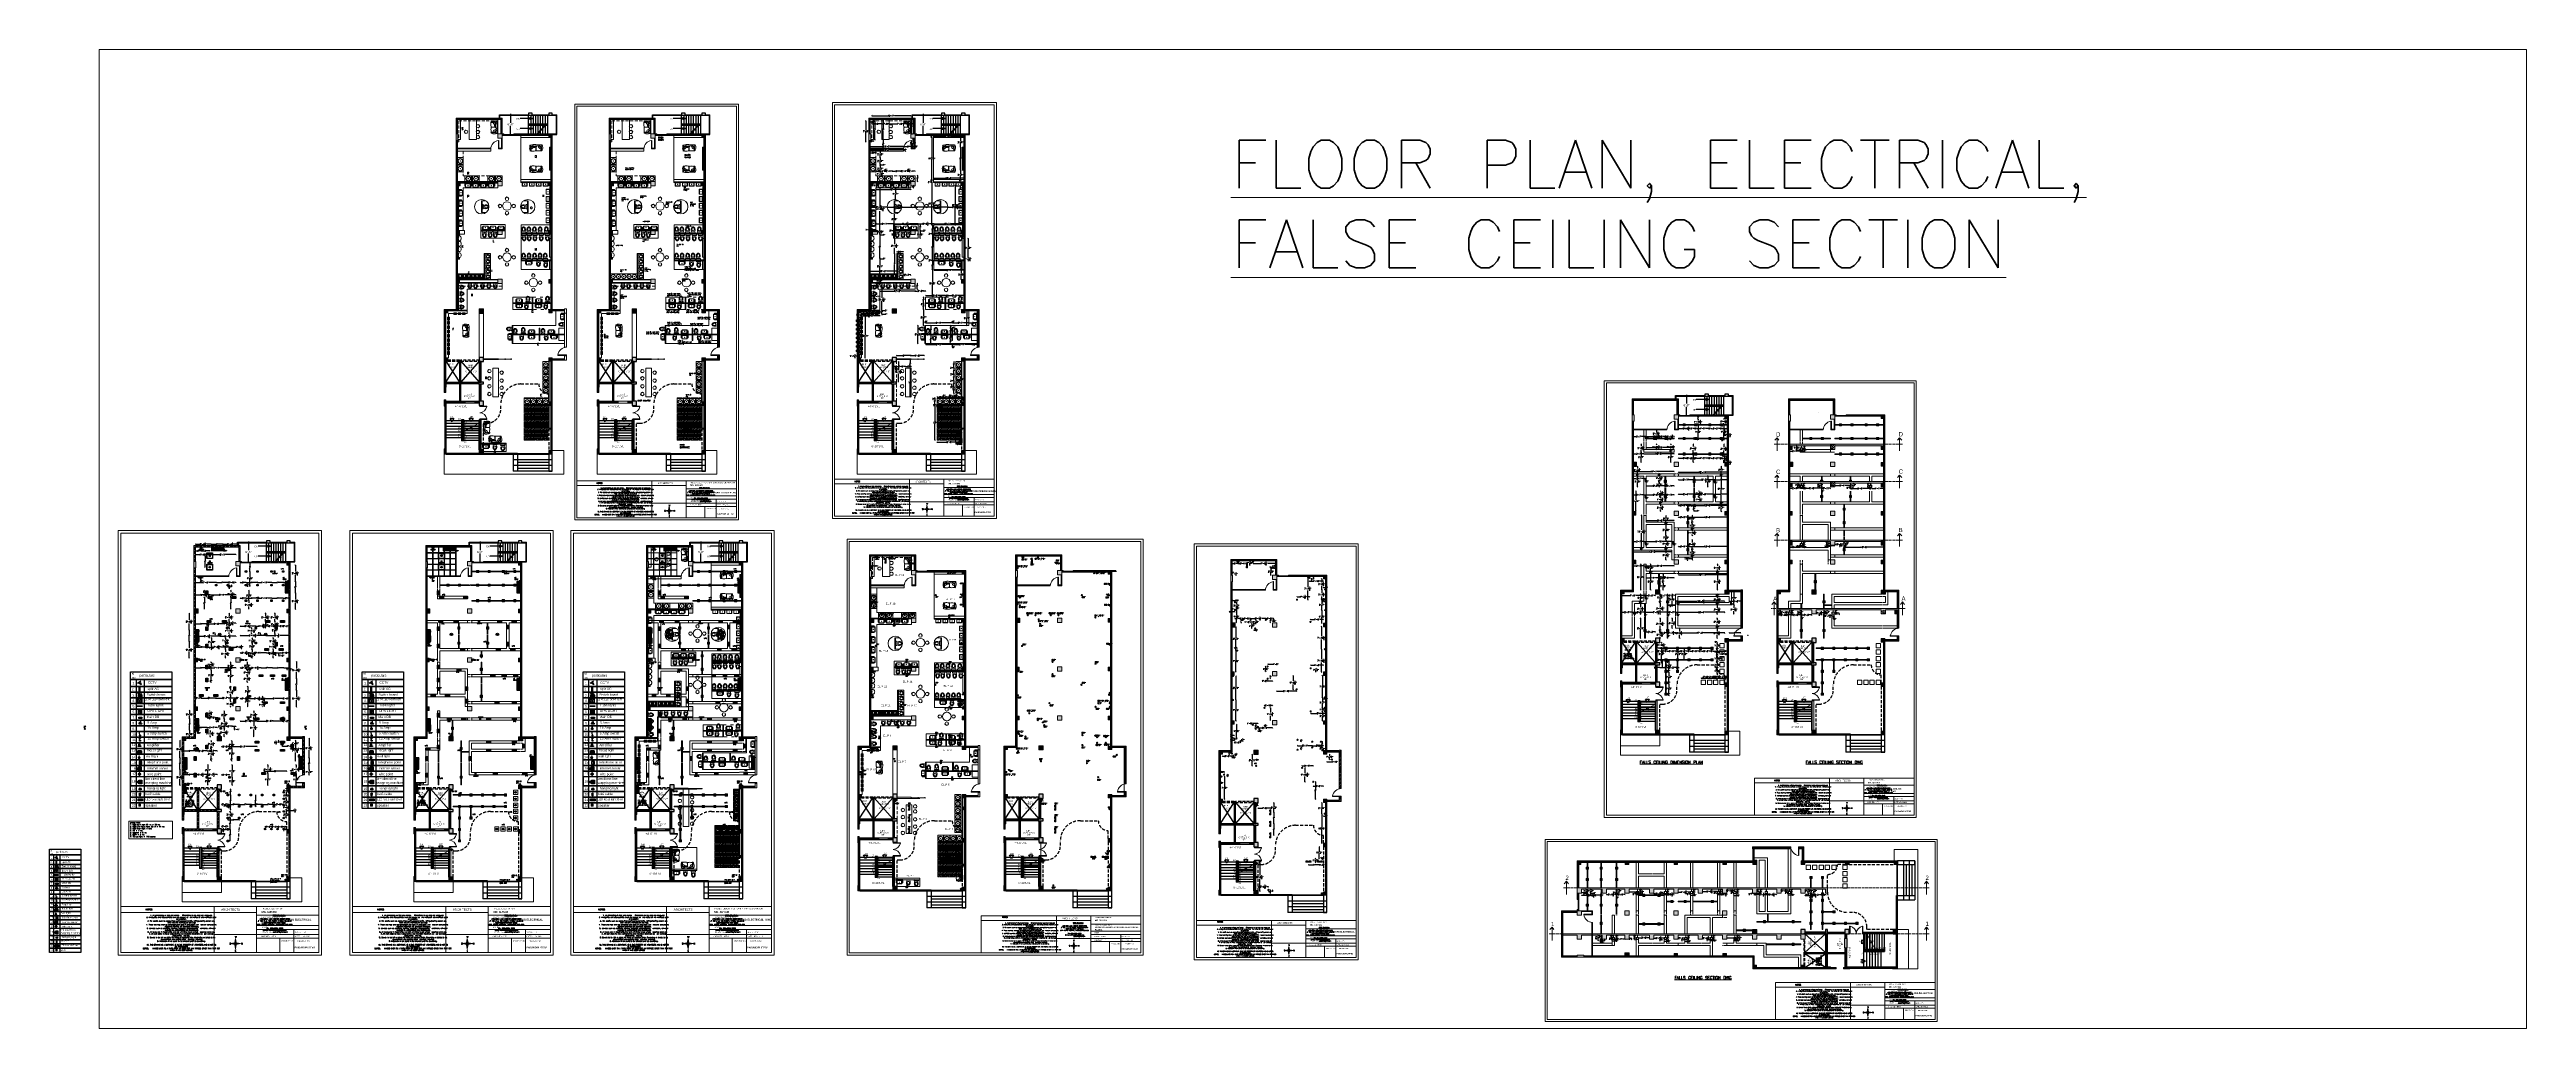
# Model space of a CAD drawing. Header units: inches. Extents: x 111501 to 134888, y 46021 to 52102.
# Drawn here: x 111501 to 121840, y 46021 to 50110 of the extents above; entities that cross this region are included whole.
import ezdxf
from ezdxf.enums import TextEntityAlignment as Align
from ezdxf.lldxf.tags import DXFTag

# ---------------------------------------------------------------- set-up
doc = ezdxf.new("R2010")
doc.units = ezdxf.units.IN
doc.header["$MEASUREMENT"] = 0
for name, pattern in [('ACAD_ISO02W100', [15, 12, -3]), ('ACAD_ISO03W100', [30, 12, -18]), ('ACAD_ISO10W100', [18, 12, -3, 0, -3]), ('DASHED', [19.05, 12.7, -6.35]), ('HIDDEN2', [4.7625, 3.175, -1.5875])]:
    doc.linetypes.add(name, pattern=pattern)
for name, color, linetype in [('10', 1, 'Continuous'), ('D', 251, 'Continuous'), ('electrical layout', 250, 'Continuous'), ('electrical planing', 251, 'Continuous'), ('false ceiling', 5, 'Continuous'), ('H', 9, 'Continuous'), ('landscape', 3, 'Continuous'), ('pt19', 151, 'Continuous'), ('RO', 7, 'Continuous'), ('staircase', 6, 'Continuous')]:
    doc.layers.add(name, color=color, linetype=linetype)
for name, color, linetype, lineweight in [('ceiling light', 5, 'Continuous', 5), ('column', 252, 'Continuous', 9), ('dimension', 250, 'Continuous', 0), ('DOOR', 1, 'Continuous', 0), ('electrical 2', 1, 'Continuous', 0), ('exterior', 7, 'Continuous', 5), ('FURNITURE', 14, 'Continuous', 18), ('furnuture light', 142, 'Continuous', 0), ('SECTION', 7, 'Continuous', 0), ('SHEET', 7, 'Continuous', 30), ('text', 7, 'Continuous', 0), ('text1', 7, 'Continuous', 0), ('wall', 7, 'Continuous', 9), ('window', 140, 'Continuous', 15)]:
    doc.layers.add(name, color=color, linetype=linetype, lineweight=lineweight)
doc.styles.add('A', font='arial.ttf')
doc.styles.get("Standard").update_dxf_attribs({"font": 'txt.shx', "height": 6})
doc.styles.add('style4', font='GOTHIC.TTF', dxfattribs={"height": 18})
tags = doc.linetypes.add('02B1', pattern=[15, 12, -3]).pattern_tags.tags
tags[6:7] = [DXFTag(74, 4), DXFTag(75, 0), DXFTag(340, '0'), DXFTag(46, 1.0), DXFTag(50, 0.0), DXFTag(44, 0.0), DXFTag(45, 0.0)]
tags[4:5] = [DXFTag(74, 4), DXFTag(75, 0), DXFTag(340, '0'), DXFTag(46, 1.0), DXFTag(50, 0.0), DXFTag(44, 0.0), DXFTag(45, 0.0)]
tags = doc.linetypes.add('DASHED2', pattern=[0.375, 0.25, -0.125]).pattern_tags.tags
tags[6:7] = [DXFTag(74, 4), DXFTag(75, 0), DXFTag(340, '0'), DXFTag(46, 1.0), DXFTag(50, 0.0), DXFTag(44, 0.0), DXFTag(45, 0.0)]
tags[4:5] = [DXFTag(74, 4), DXFTag(75, 0), DXFTag(340, '0'), DXFTag(46, 1.0), DXFTag(50, 0.0), DXFTag(44, 0.0), DXFTag(45, 0.0)]
doc.dimstyles.new('Standard$0', dxfattribs={"dimtxt": 4, "dimasz": 2, "dimexe": 0.125, "dimexo": 0.125, "dimgap": 0.25, "dimtad": 0, "dimtih": 1, "dimtoh": 1, "dimdec": 1, "dimlfac": -1, "dimzin": 0, "dimdsep": 46, "dimlunit": 4, "dimtxsty": 'Standard', "dimblk": 'OBLIQUE', "dimblk1": 'DOTSMALL', "dimblk2": 'DOTSMALL', "dimcen": 0, "dimse1": 1, "dimse2": 1, "dimadec": 0, "dimazin": 0, "dimtfac": 1, "dimtdec": 1, "dimtofl": 0, "dimtmove": 0, "dimatfit": 3, "dimfxl": 1, "dimtolj": 1, "dimtzin": 0, "dimarcsym": 0})
pattern_1 = [(45, (15065.448, 38.135), (-3.97747564, 3.97747564), []), (45, (15068.0994, 38.135), (-3.97747564, 3.97747564), [])]
pattern_2 = [(45, (15996.086, 0), (-3.97747564, 3.97747564), []), (45, (15998.7374, 0), (-3.97747564, 3.97747564), [])]
pattern_3 = [(45, (14143.5224, 38.135), (-3.97747564, 3.97747564), []), (45, (14146.174, 38.135), (-3.97747564, 3.97747564), [])]
pattern_4 = [(45, (19832.368, 650.7016), (-3.97747564, 3.97747564), []), (45, (19835.0195, 650.7016), (-3.97747564, 3.97747564), [])]
pattern_5 = [(0, (-78.838, 657.102), (0, 10), [0, -10]), (0, (-78.738, 653.602), (0, 10), [0, -10]), (0, (-78.438, 659.002), (0, 10), [0, -10]), (338.1986, (-83.6382, 655.9016), (30.00000273, -9.999999105), [1.07703, -52.77462]), (216.8699, (-82.6382, 655.5016), (29.999999178, 20.000001233), [0.5, -49.5]), (130.6013, (-83.0382, 655.2016), (50.000004212, -59.999990182), [0.92195, -91.27349]), (206.5651, (-86.338, 654.0016), (-9.99999158, -10.0000131), [0.22361, -22.13707]), (326.3099, (-86.5382, 653.9016), (19.99999558, -10.000013345), [0.36056, -35.69496]), (108.4349, (-86.2382, 653.7016), (-9.99998403, 20.000004346), [0.31623, -31.30655]), (225, (-79.938, 653.0016), (-2e-15, -10.0000031), [0.42426, -13.71787]), (0, (-80.238, 652.702), (10, 10), [0.6, -9.4]), (135, (-79.638, 652.7016), (-10.0000031, 1e-15), [0.42426, -13.71787]), (251.5651, (-81.1382, 659.4016), (9.99998403, 20.000004346), [0.31623, -31.30655]), (0, (-81.238, 659.102), (10, 10), [0.5, -9.5]), (143.1301, (-80.7382, 659.1016), (-29.999999178, 20.000001233), [0.5, -49.5]), (213.6901, (-86.4382, 659.5016), (19.99999558, 10.000013345), [0.36056, -35.69496]), (341.5651, (-86.7382, 659.3016), (-20.000004346, 9.99998403), [0.63246, -30.99032]), (126.8699, (-86.1382, 659.1016), (20.000001233, -29.999999178), [0.5, -49.5]), (0, (-83.538, 659.102), (0, 10), [0, -10]), (0, (-86.238, 656.502), (0, 10), [0, -10]), (0, (-83.438, 652.802), (0, 10), [0, -10]), (0, (-80.738, 655.902), (0, 10), [0, -10]), (0, (-83.638, 657.602), (0, 10), [0, -10]), (0, (-85.838, 657.902), (0, 10), [0, -10]), (0, (-84.938, 657.302), (0, 10), [0, -10]), (0, (-85.338, 654.902), (0, 10), [0, -10]), (0, (-87.738, 655.302), (0, 10), [0, -10]), (0, (-87.638, 657.602), (0, 10), [0, -10]), (0, (-87.938, 659.802), (0, 10), [0, -10]), (0, (-84.838, 660.202), (0, 10), [0, -10]), (0, (-82.638, 660.602), (0, 10), [0, -10]), (0, (-79.138, 660.202), (0, 10), [0, -10]), (0, (-81.538, 657.102), (0, 10), [0, -10]), (0, (-82.538, 658.902), (0, 10), [0, -10]), (0, (-81.738, 654.102), (0, 10), [0, -10]), (0, (-84.738, 653.602), (0, 10), [0, -10]), (0, (-81.738, 651.402), (0, 10), [0, -10]), (0, (-85.038, 652.002), (0, 10), [0, -10]), (0, (-88.238, 651.702), (0, 10), [0, -10]), (0, (-87.038, 651.202), (0, 10), [0, -10]), (0, (-86.938, 652.602), (0, 10), [0, -10]), (0, (-80.238, 651.002), (0, 10), [0, -10]), (0, (-79.038, 655.102), (0, 10), [0, -10]), (0, (-79.538, 658.102), (0, 10), [0, -10]), (0, (-84.138, 650.902), (0, 10), [0, -10])]
pattern_6 = [(0, (-78.838, 813.287), (0, 10), [0, -10]), (0, (-78.738, 809.787), (0, 10), [0, -10]), (0, (-78.438, 815.187), (0, 10), [0, -10]), (338.1986, (-83.6382, 812.087), (30.00000273, -9.999999105), [1.07703, -52.77462]), (216.8699, (-82.6382, 811.687), (29.999999178, 20.000001233), [0.5, -49.5]), (130.6013, (-83.0382, 811.387), (50.000004212, -59.999990182), [0.92195, -91.27349]), (206.5651, (-86.338, 810.187), (-9.99999158, -10.0000131), [0.22361, -22.13707]), (326.3099, (-86.5382, 810.087), (19.99999558, -10.000013345), [0.36056, -35.69496]), (108.4349, (-86.2382, 809.887), (-9.99998403, 20.000004346), [0.31623, -31.30655]), (225, (-79.938, 809.187), (-2e-15, -10.0000031), [0.42426, -13.71787]), (0, (-80.238, 808.887), (10, 10), [0.6, -9.4]), (135, (-79.638, 808.887), (-10.0000031, 1e-15), [0.42426, -13.71787]), (251.5651, (-81.1382, 815.587), (9.99998403, 20.000004346), [0.31623, -31.30655]), (0, (-81.238, 815.287), (10, 10), [0.5, -9.5]), (143.1301, (-80.7382, 815.287), (-29.999999178, 20.000001233), [0.5, -49.5]), (213.6901, (-86.4382, 815.687), (19.99999558, 10.000013345), [0.36056, -35.69496]), (341.5651, (-86.7382, 815.487), (-20.000004346, 9.99998403), [0.63246, -30.99032]), (126.8699, (-86.1382, 815.287), (20.000001233, -29.999999178), [0.5, -49.5]), (0, (-83.538, 815.287), (0, 10), [0, -10]), (0, (-86.238, 812.687), (0, 10), [0, -10]), (0, (-83.438, 808.987), (0, 10), [0, -10]), (0, (-80.738, 812.087), (0, 10), [0, -10]), (0, (-83.638, 813.787), (0, 10), [0, -10]), (0, (-85.838, 814.087), (0, 10), [0, -10]), (0, (-84.938, 813.487), (0, 10), [0, -10]), (0, (-85.338, 811.087), (0, 10), [0, -10]), (0, (-87.738, 811.487), (0, 10), [0, -10]), (0, (-87.638, 813.787), (0, 10), [0, -10]), (0, (-87.938, 815.987), (0, 10), [0, -10]), (0, (-84.838, 816.387), (0, 10), [0, -10]), (0, (-82.638, 816.787), (0, 10), [0, -10]), (0, (-79.138, 816.387), (0, 10), [0, -10]), (0, (-81.538, 813.287), (0, 10), [0, -10]), (0, (-82.538, 815.087), (0, 10), [0, -10]), (0, (-81.738, 810.287), (0, 10), [0, -10]), (0, (-84.738, 809.787), (0, 10), [0, -10]), (0, (-81.738, 807.587), (0, 10), [0, -10]), (0, (-85.038, 808.187), (0, 10), [0, -10]), (0, (-88.238, 807.887), (0, 10), [0, -10]), (0, (-87.038, 807.387), (0, 10), [0, -10]), (0, (-86.938, 808.787), (0, 10), [0, -10]), (0, (-80.238, 807.187), (0, 10), [0, -10]), (0, (-79.038, 811.287), (0, 10), [0, -10]), (0, (-79.538, 814.287), (0, 10), [0, -10]), (0, (-84.138, 807.087), (0, 10), [0, -10])]
pattern_7 = [(45, (17503.862, -19.2986), (-3.97747564, 3.97747564), []), (45, (17506.5136, -19.2986), (-3.97747564, 3.97747564), [])]
pattern_8 = [(45, (15993.2226, 1823.8855), (-3.97747564, 3.97747564), []), (45, (15995.874, 1823.8855), (-3.97747564, 3.97747564), [])]
pattern_9 = [(45, (19179.7154, 650.7016), (-3.97747564, 3.97747564), []), (45, (19182.367, 650.7016), (-3.97747564, 3.97747564), [])]
pattern_10 = [(135, (165811.399, -52608.515), (-3.97747564, -3.97747564), []), (135, (165811.399, -52605.8636), (-3.97747564, -3.97747564), [])]
pattern_11 = [(0, (-2255.474, -1100.255), (0, 10), [0, -10]), (0, (-2255.374, -1103.755), (0, 10), [0, -10]), (0, (-2255.074, -1098.355), (0, 10), [0, -10]), (338.1986, (-2260.274, -1101.4553), (30.00000273, -9.999999105), [1.07703, -52.77462]), (216.8699, (-2259.274, -1101.8553), (29.999999178, 20.000001233), [0.5, -49.5]), (130.6013, (-2259.6739, -1102.1553), (50.000004212, -59.999990182), [0.92195, -91.27349]), (206.5651, (-2262.974, -1103.3553), (-9.99999158, -10.0000131), [0.22361, -22.13707]), (326.3099, (-2263.174, -1103.4553), (19.99999558, -10.000013345), [0.36056, -35.69496]), (108.4349, (-2262.874, -1103.6553), (-9.99998403, 20.000004346), [0.31623, -31.30655]), (225, (-2256.574, -1104.355), (-2e-15, -10.0000031), [0.42426, -13.71787]), (0, (-2256.874, -1104.655), (10, 10), [0.6, -9.4]), (135, (-2256.274, -1104.655), (-10.0000031, 1e-15), [0.42426, -13.71787]), (251.5651, (-2257.774, -1097.9553), (9.99998403, 20.000004346), [0.31623, -31.30655]), (0, (-2257.874, -1098.255), (10, 10), [0.5, -9.5]), (143.1301, (-2257.374, -1098.2553), (-29.999999178, 20.000001233), [0.5, -49.5]), (213.6901, (-2263.074, -1097.8553), (19.99999558, 10.000013345), [0.36056, -35.69496]), (341.5651, (-2263.374, -1098.0553), (-20.000004346, 9.99998403), [0.63246, -30.99032]), (126.8699, (-2262.774, -1098.2553), (20.000001233, -29.999999178), [0.5, -49.5]), (0, (-2260.174, -1098.255), (0, 10), [0, -10]), (0, (-2262.874, -1100.855), (0, 10), [0, -10]), (0, (-2260.074, -1104.555), (0, 10), [0, -10]), (0, (-2257.374, -1101.455), (0, 10), [0, -10]), (0, (-2260.274, -1099.755), (0, 10), [0, -10]), (0, (-2262.474, -1099.455), (0, 10), [0, -10]), (0, (-2261.574, -1100.055), (0, 10), [0, -10]), (0, (-2261.974, -1102.455), (0, 10), [0, -10]), (0, (-2264.374, -1102.055), (0, 10), [0, -10]), (0, (-2264.274, -1099.755), (0, 10), [0, -10]), (0, (-2264.574, -1097.555), (0, 10), [0, -10]), (0, (-2261.474, -1097.155), (0, 10), [0, -10]), (0, (-2259.274, -1096.755), (0, 10), [0, -10]), (0, (-2255.774, -1097.155), (0, 10), [0, -10]), (0, (-2258.174, -1100.255), (0, 10), [0, -10]), (0, (-2259.174, -1098.455), (0, 10), [0, -10]), (0, (-2258.374, -1103.255), (0, 10), [0, -10]), (0, (-2261.374, -1103.755), (0, 10), [0, -10]), (0, (-2258.374, -1105.955), (0, 10), [0, -10]), (0, (-2261.674, -1105.355), (0, 10), [0, -10]), (0, (-2264.874, -1105.655), (0, 10), [0, -10]), (0, (-2263.674, -1106.155), (0, 10), [0, -10]), (0, (-2263.574, -1104.755), (0, 10), [0, -10]), (0, (-2256.874, -1106.355), (0, 10), [0, -10]), (0, (-2255.674, -1102.255), (0, 10), [0, -10]), (0, (-2256.174, -1099.255), (0, 10), [0, -10]), (0, (-2260.774, -1106.455), (0, 10), [0, -10])]
pattern_12 = [(45, (62.915, 38.135), (-7.9549513, 7.9549513), []), (45, (65.566, 38.135), (-7.9549513, 7.9549513), []), (45, (68.218, 38.135), (-7.9549513, 7.9549513), []), (45, (70.87, 38.135), (-7.9549513, 7.9549513), [])]
pattern_13 = [(45, (13176.3165, 38.135), (-3.97747564, 3.97747564), []), (45, (13178.968, 38.135), (-3.97747564, 3.97747564), [])]
pattern_14 = [(45, (16605.8904, 0), (-3.97747564, 3.97747564), []), (45, (16608.542, 0), (-3.97747564, 3.97747564), [])]
pattern_15 = [(45, (14270.155, 1823.8855), (-3.97747564, 3.97747564), []), (45, (14272.8066, 1823.8855), (-3.97747564, 3.97747564), [])]
pattern_16 = [(45, (14908.9597, 1823.8855), (-3.97747564, 3.97747564), []), (45, (14911.6114, 1823.8855), (-3.97747564, 3.97747564), [])]

# ---------------------------------------------------------------- blocks, each defined once
blk = doc.blocks.new('cctv')
at = {"layer": 'electrical layout'}
h = blk.add_hatch(color=122, dxfattribs=at)
h.set_gradient(color1=(19, 236, 153), color2=(76, 0, 0), one_color=1)
h.paths.add_polyline_path([(24133.6, 5037.2), (24128, 5043.1), (24131.4, 5042.6), (24135.5, 5044.7), (24133.4, 5040.6)])
h = blk.add_hatch(color=122, dxfattribs=at)
h.set_gradient(color1=(19, 236, 153), color2=(76, 0, 0), rotation=90, one_color=1, name='HEMISPHERICAL')
h.paths.add_polyline_path([(24128, 5043.1), (24131.4, 5042.6), (24135.5, 5044.7), (24133.4, 5040.6), (24133.6, 5037.2)])
at = {"layer": 'electrical layout', "color": 7}
blk.add_lwpolyline([(24133.4, 5040.6), (24135.5, 5044.7), (24135.5, 5044.7), (24131.4, 5042.6)], dxfattribs=at)
blk = doc.blocks.new('cct')
at = {"linetype": 'ByBlock'}
for p, q in [((-256.1, 4774.3), (-256.6, 4780.6)), ((-256.6, 4780.6), (-246.3, 4769.8)), ((-259.9, 4767.2), (-256.1, 4774.3)), ((-252.5, 4770.7), (-259.9, 4767.2))]:
    blk.add_line(p, q, dxfattribs=at)
at = {"layer": 'electrical planing', "color": 6, "xscale": 1.768501453454219, "yscale": 1.768501453454219, "zscale": 1.768501453454219, "rotation": 179.2941866071456}
blk.add_blockref('cctv', (42530.4, 13162.2), dxfattribs=at)
blk = doc.blocks.new('dgh')
at = {"layer": 'electrical planing', "linetype": 'ByBlock'}
h = blk.add_hatch(color=36, dxfattribs=at)
h.set_gradient(color1=(121, 78, 22), color2=(227, 174, 104), one_color=1, tint=0.65, name='CYLINDER')
h.paths.add_polyline_path([(-74.1, 1871.9), (-74.1, 1875.8), (-66.9, 1875.8), (-66.9, 1871.9)])
h = blk.add_hatch(color=36, dxfattribs=at)
h.set_gradient(color1=(121, 78, 22), color2=(227, 174, 104), one_color=1, tint=0.65, name='SPHERICAL')
h.paths.add_polyline_path([(-72.3, 1878.9, -1), (-72.3, 1875.8, -1)])
h = blk.add_hatch(color=36, dxfattribs=at)
h.set_gradient(color1=(121, 78, 22), color2=(227, 174, 104), one_color=1, tint=0.65, name='SPHERICAL')
h.paths.add_polyline_path([(-68.9, 1878.9, -1), (-68.9, 1875.8, -1)])
at = {"layer": 'electrical planing', "color": 7, "linetype": 'ByBlock'}
for p, q in [((-72.3, 1877.4), (-75.6, 1881.5)), ((-68.9, 1877.4), (-72.2, 1881.5))]:
    blk.add_line(p, q, dxfattribs=at)
blk.add_lwpolyline([(-74.1, 1871.9), (-74.1, 1875.8), (-66.9, 1875.8), (-66.9, 1871.9)], close=True, dxfattribs=at)
for centre in [(-72.3, 1877.4), (-68.9, 1877.4)]:
    blk.add_circle(centre, 1.55, dxfattribs=at)
blk = doc.blocks.new('ac')
h = blk.add_hatch()
h.set_pattern_fill('ANSI34', color=5, scale=0.610107, angle=270, style=0)
h.set_pattern_definition([(315, (22596.1116, 2489.52766), (0.32355821, 0.32355821), []), (315, (22596.1116, 2489.4198), (0.32355821, 0.32355821), []), (315, (22596.1116, 2489.31195), (0.32355821, 0.32355821), []), (315, (22596.1116, 2489.2041), (0.32355821, 0.32355821), [])])
h.paths.add_polyline_path([(24130.2, 5022.8), (24130.2, 5031), (24132.7, 5031), (24132.8, 5022.8)])
at = {"color": 0, "ltscale": 7}
blk.add_lwpolyline([(24130.2, 5022.8), (24132.8, 5022.8), (24132.7, 5031), (24130.2, 5031)], close=True, dxfattribs=at)
blk = doc.blocks.new('5 amp')
at = {"color": 6}
blk.add_line((24133.4, 4862.9), (24133, 4865.7), dxfattribs=at)
blk.add_lwpolyline([(24132, 4862.9), (24134.8, 4862.9), (24134.8, 4860.4), (24132, 4860.4)], close=True, dxfattribs=at)
blk.add_arc((24133.4, 4862.9), 1.38, 359.9995, 180.3454, dxfattribs=at)
blk = doc.blocks.new('ampli')
at = {"layer": 'dimension'}
h = blk.add_hatch(color=97, dxfattribs=at)
h.set_gradient(color1=(46, 142, 62), one_color=1, tint=1, name='CURVED')
h.paths.add_polyline_path([(3286.9, 2104.2), (3288, 2105.3), (3282.3, 2105.3), (3283.4, 2104.2, -0.41885)])
h = blk.add_hatch(color=97, dxfattribs=at)
h.set_gradient(color1=(46, 142, 62), rotation=90, one_color=1, tint=1, name='INVCURVED')
h.paths.add_polyline_path([(3282.3, 2099.5), (3283.5, 2100.7, -0.210258), (3282.7, 2102.5, -0.199678), (3283.4, 2104.2), (3282.3, 2105.3)])
h = blk.add_hatch(color=97, dxfattribs=at)
h.set_gradient(color1=(46, 142, 62), one_color=1, tint=1, name='INVCURVED')
h.paths.add_polyline_path([(3288, 2099.5), (3286.9, 2100.7, -0.395179), (3283.5, 2100.7), (3282.3, 2099.5)])
h = blk.add_hatch(color=233, dxfattribs=at)
h.set_gradient(color1=(219, 123, 161), one_color=1, tint=1, name='SPHERICAL')
h.paths.add_polyline_path([(3286.9, 2104.2, 0.41885), (3283.4, 2104.2), (3285.2, 2102.4)])
h.paths.add_polyline_path([(3283.5, 2100.7), (3285.2, 2102.4), (3283.4, 2104.2, 0.199678), (3282.7, 2102.5, 0.210258)])
h.paths.add_polyline_path([(3285.2, 2102.4), (3286.9, 2100.7, 0.204601), (3287.6, 2102.5, 0.194044), (3286.9, 2104.2)])
h.paths.add_polyline_path([(3286.9, 2100.7), (3285.2, 2102.4), (3283.5, 2100.7, 0.395179)])
h = blk.add_hatch(color=97, dxfattribs=at)
h.set_gradient(color1=(46, 142, 62), rotation=90, one_color=1, tint=1, name='INVCURVED')
h.paths.add_polyline_path([(3288, 2105.3), (3286.9, 2104.2, -0.194044), (3287.6, 2102.5, -0.204601), (3286.9, 2100.7), (3288, 2099.5)])
blk.add_lwpolyline([(3280.5, 2099.5), (3289.8, 2099.5), (3289.8, 2097.1), (3280.5, 2097.1)], close=True)
at = {"layer": 'dimension', "color": 7}
for p, q in [((3282.3, 2105.3), (3288, 2099.5)), ((3288, 2105.3), (3282.3, 2099.5))]:
    blk.add_line(p, q, dxfattribs=at)
blk.add_lwpolyline([(3282.3, 2105.3), (3288, 2105.3), (3288, 2099.5), (3282.3, 2099.5)], close=True, dxfattribs=at)
blk.add_circle((3285.1, 2102.5), 2.48, dxfattribs=at)
blk = doc.blocks.new('swr')
at = {"layer": 'electrical planing', "color": 6}
for points in [[(15699, -3478), (15710, -3478), (15710, -3494), (15699, -3494)], [(15700, -3485), (15710, -3485), (15710, -3478), (15700, -3478)], [(15700, -3494), (15710, -3494), (15710, -3486), (15700, -3486)]]:
    blk.add_lwpolyline(points, close=True, dxfattribs=at)
for centre, radius in [((15705, -3482), 2.46), ((15705, -3490), 2.46), ((15705, -3482), 1.96), ((15705, -3490), 1.96)]:
    blk.add_circle(centre, radius, dxfattribs=at)
blk = doc.blocks.new('hk')
for centre in [(22586.2, 4640.7), (22589.4, 4640.7)]:
    blk.add_circle(centre, 1.59)
at = {"layer": 'electrical layout', "color": 7, "linetype": 'ByBlock'}
for p, q in [((22587.8, 4642.4), (22587.8, 4644.8)), ((22587.8, 4644.8), (22593.7, 4644.8)), ((22593.7, 4644.8), (22593.7, 4636.8)), ((22587.8, 4636.8), (22587.8, 4639.1)), ((22593.7, 4636.8), (22587.8, 4636.8))]:
    blk.add_line(p, q, dxfattribs=at)
blk.add_lwpolyline([(22584.6, 4639.1), (22584.6, 4642.4), (22591, 4642.4), (22591, 4639.1)], close=True, dxfattribs=at)
blk = doc.blocks.new('qer')
at = {"layer": 'electrical planing', "color": 7}
for p, q in [((16267.4, -4910.2), (16269.8, -4910.2)), ((16267.4, -4911.2), (16269.8, -4911.2)), ((16267.9, -4908.5), (16267.9, -4914)), ((16268.9, -4908.5), (16268.9, -4914.2))]:
    blk.add_line(p, q, dxfattribs=at)
at = {"layer": 'electrical planing', "color": 6}
blk.add_blockref('hk', (-6323.9, -9552.1), dxfattribs=at)
blk = doc.blocks.new('wall light')
at = {"layer": 'furnuture light'}
for p, q in [((16890.3, 24757.7), (16900.2, 24757.7)), ((16896.9, 24761), (16896.9, 24754.4))]:
    blk.add_line(p, q, dxfattribs=at)
blk.add_circle((16896.9, 24757.7), 3.3, dxfattribs=at)
blk = doc.blocks.new('POINT')
at = {"layer": 'electrical 2'}
for p, q in [((-3016.1, 3858.2, 29.2), (-3011, 3858.2, 29.2)), ((-3013.6, 3860.7, 29.2), (-3013.6, 3855.7, 29.2))]:
    blk.add_line(p, q, dxfattribs=at)
for radius in [1.91, 1.27]:
    blk.add_circle((-3013.6, 3858.2, 29.2), radius, dxfattribs=at)
blk = doc.blocks.new('kat b cable')
at = {"color": 6}
for points in [[(24134.8, 4883.4), (24132.9, 4883.3), (24132.9, 4883.5), (24134.8, 4883.5)], [(24133.8, 4881.6), (24133.4, 4881.6), (24133.4, 4884.3), (24133.8, 4884.3)], [(24134.3, 4884.3), (24134, 4884.3), (24134, 4881.6), (24134.3, 4881.6)]]:
    blk.add_lwpolyline(points, close=True, dxfattribs=at)
blk = doc.blocks.new('speaker')
at = {"layer": 'ceiling light'}
h = blk.add_hatch(color=97, dxfattribs=at)
h.set_gradient(color1=(46, 142, 62), one_color=1, tint=1, name='CURVED')
h.paths.add_polyline_path([(24133.6, 5018), (24134.2, 5018.6), (24130.8, 5018.6), (24131.4, 5018, -0.41885)])
h = blk.add_hatch(color=97, dxfattribs=at)
h.set_gradient(color1=(46, 142, 62), rotation=90, one_color=1, tint=1, name='INVCURVED')
h.paths.add_polyline_path([(24130.8, 5015.1), (24131.5, 5015.8, -0.210258), (24131, 5016.9, -0.199678), (24131.4, 5018), (24130.8, 5018.6)])
h = blk.add_hatch(color=97, dxfattribs=at)
h.set_gradient(color1=(46, 142, 62), one_color=1, tint=1, name='INVCURVED')
h.paths.add_polyline_path([(24134.2, 5015.1), (24133.5, 5015.8, -0.395179), (24131.5, 5015.8), (24130.8, 5015.1)])
h = blk.add_hatch(color=233, dxfattribs=at)
h.set_gradient(color1=(219, 123, 161), one_color=1, tint=1, name='SPHERICAL')
h.paths.add_polyline_path([(24133.6, 5018, 0.41885), (24131.4, 5018), (24132.5, 5016.9)])
h.paths.add_polyline_path([(24131.5, 5015.8), (24132.5, 5016.9), (24131.4, 5018, 0.199678), (24131, 5016.9, 0.210258)])
h.paths.add_polyline_path([(24132.5, 5016.9), (24133.5, 5015.8, 0.204601), (24134, 5016.9, 0.194044), (24133.6, 5018)])
h.paths.add_polyline_path([(24133.5, 5015.8), (24132.5, 5016.9), (24131.5, 5015.8, 0.395179)])
h = blk.add_hatch(color=97, dxfattribs=at)
h.set_gradient(color1=(46, 142, 62), rotation=90, one_color=1, tint=1, name='INVCURVED')
h.paths.add_polyline_path([(24134.2, 5018.6), (24133.6, 5018, -0.194044), (24134, 5016.9, -0.204601), (24133.5, 5015.8), (24134.2, 5015.1)])
at = {"layer": 'ceiling light', "color": 7}
for p, q in [((24130.8, 5018.6), (24134.2, 5015.1)), ((24134.2, 5018.6), (24130.8, 5015.1))]:
    blk.add_line(p, q, dxfattribs=at)
blk.add_lwpolyline([(24130.8, 5018.6), (24134.2, 5018.6), (24134.2, 5015.1), (24130.8, 5015.1)], close=True, dxfattribs=at)
blk.add_circle((24132.5, 5016.9), 1.51, dxfattribs=at)
blk = doc.blocks.new('_ARCHTICK')
at = {"color": 0, "linetype": 'ByBlock', "lineweight": -2}
blk.add_solid([(0.4, 0.3), (0.3, 0.4), (-0.3, -0.4), (-0.4, -0.3)], dxfattribs=at)
blk = doc.blocks.new('*D402')
at = {"layer": 'D', "color": 5, "linetype": 'Continuous', "lineweight": 25, "transparency": 16777216}
for p, q in [((114220, 48055), (114220, 48018)), ((114220, 47967), (114220, 48005))]:
    blk.add_line(p, q, dxfattribs=at)
at = {"layer": 'Defpoints', "color": 0, "linetype": 'Continuous', "lineweight": 5, "transparency": 16777216}
for p in [(114220, 48051), (114228, 48051), (114234, 47971)]:
    blk.add_point(p, dxfattribs=at)
at = {"layer": 'D', "color": 5, "linetype": 'Continuous', "lineweight": 25, "transparency": 16777216, "xscale": 6, "yscale": 6, "zscale": 6}
for p, rotation in [((114220, 48051), 90), ((114220, 47971), 270)]:
    blk.add_blockref('_ARCHTICK', p, dxfattribs=dict(at, rotation=rotation))
at = {"layer": 'D', "linetype": 'Continuous', "transparency": 16777216, "insert": (114220, 48011), "char_height": 9, "attachment_point": 5, "style": 'A'}
blk.add_mtext('\\A1;6\'-8"', dxfattribs=at)
blk = doc.blocks.new('_Oblique')
at = {"color": 0, "linetype": 'ByBlock', "lineweight": -2}
blk.add_line((-0.5, -0.5), (0.5, 0.5), dxfattribs=at)
blk = doc.blocks.new('A$C2699740B')
at = {"layer": 'FURNITURE'}
for p, q in [((1, 17), (1, 1)), ((1, 15), (3, 15)), ((1, 3), (3, 3))]:
    blk.add_line(p, q, dxfattribs=at)
at = {"layer": 'FURNITURE', "linetype": 'Continuous'}
for p, q in [((1, 10), (2, 10)), ((2, 8), (1, 8)), ((2, 10), (2, 8))]:
    blk.add_line(p, q, dxfattribs=at)
at = {"layer": 'FURNITURE'}
blk.add_lwpolyline([(0, 0), (1, 0), (1, 18), (0, 18)], close=True, dxfattribs=at)
at = {"layer": 'FURNITURE', "linetype": 'Continuous'}
for points in [[(2, 17), (1, 17), (1, 16), (2, 16)], [(2, 17), (2, 17), (2, 16), (2, 16)], [(2, 16), (2, 16)]]:
    blk.add_lwpolyline(points, dxfattribs=at)
blk.add_arc((0, 16), 2.01, 0.8881, 19.3392, dxfattribs=at)
at = {"layer": 'FURNITURE', "extrusion": (0, 0, -1)}
for centre, start_param, end_param in [((0, 17), 2.356194, 3.926991), ((0, 1), 3.926991, 5.497787)]:
    blk.add_ellipse(centre, major_axis=(-0.709, -0.709), ratio=1, start_param=start_param, end_param=end_param, dxfattribs=at)
at = {"layer": 'FURNITURE'}
for centre, major_axis, start_param, end_param in [((12, -1), (-12.9, -12.9), 3.740911, 4.44905), ((12, 19), (12.7, -12.7), -1.31209, -0.594747), ((12, 9), (3.56, -3.56), 2.356179, 5.497772), ((12, -4), (-12.8, -12.8), 3.673654, 3.926975), ((12, 22), (12.8, -12.8), -0.785413, -0.532092), ((12, 2), (10.5, -10.5), 1.79758, 2.102858), ((12, 16), (-10.5, -10.5), 1.038704, 1.343982), ((13, 2), (-8.08, -8.08), 3.368376, 3.673654), ((13, 16), (-8.08, -8.08), 1.038704, 1.343982), ((14, 6), (7.07, -7.07), 1.370664, 1.797579), ((16, 6), (4.7, -4.7), 1.370664, 1.797579), ((16, 12), (-4.7, -4.7), 1.343983, 1.770898), ((14, 12), (7.07, -7.07), -0.226814, 0.200102), ((20, 9), (-1.44, -1.44), 2.35618, 2.941459), ((20, 9), (-1.44, -1.44), 1.7709, 2.356179), ((18, 9), (3.81, -3.81), 0.785384, 1.370663), ((18, 9), (-3.81, -3.81), 1.770899, 2.356178)]:
    blk.add_ellipse(centre, major_axis=major_axis, ratio=1, start_param=start_param, end_param=end_param, dxfattribs=at)
blk = doc.blocks.new('fgfdg')
at = {"layer": 'FURNITURE'}
for points in [[(9958, 25321), (9962, 25321), (9962, 25335), (9934, 25335), (9934, 25321), (9937, 25321)], [(9937, 25317), (9937, 25332), (9958, 25332), (9958, 25317), (9937, 25317), (9937, 25317)]]:
    blk.add_lwpolyline(points, dxfattribs=at)
blk.add_lwpolyline([(9938, 25318), (9938, 25331), (9957, 25331), (9957, 25318), (9938, 25318)], close=True, dxfattribs=at)
blk.add_circle((9948, 25324), 0.75, dxfattribs=at)
blk = doc.blocks.new('so')
at = {"layer": 'FURNITURE'}
for p, q in [((93752, 46905), (93753, 46907)), ((93754, 46858), (93753, 46858)), ((93762, 46903), (93758, 46903)), ((93761, 46902), (93758, 46902)), ((93758, 46881), (93758, 46880)), ((93759, 46862), (93759, 46862)), ((93760, 46861), (93759, 46861)), ((93769, 46904), (93767, 46904)), ((93769, 46903), (93768, 46903)), ((93769, 46861), (93768, 46862)), ((93769, 46860), (93768, 46860)), ((93770, 46855), (93769, 46855)), ((93770, 46909), (93770, 46908)), ((93771, 46908), (93771, 46905)), ((93771, 46856), (93772, 46859)), ((93776, 46857), (93775, 46857)), ((93778, 46858), (93777, 46857)), ((93777, 46857), (93777, 46857))]:
    blk.add_line(p, q, dxfattribs=at)
for centre, radius, start, end in [((93756, 46853), 5.35, 81.4491, 112.1737), ((93752, 46905), 4.07, 18.4048, 56.0401), ((93755, 46907), 0.592, 8.8705, 94.0542), ((93763, 46884), 25.8, 74.1393, 107.6386), ((93756, 46904), 2.22, 335.1345, 74.7005), ((93781, 46879), 28.7, 119.184, 149.2689), ((93781, 46879), 29.1, 119.8296, 148.5746), ((93771, 46891), 15.6, 124.1523, 166.0404), ((93760, 46897), 5.07, 219.4617, 267.8877), ((93760, 46866), 5.07, 98.3846, 139.5125), ((93781, 46884), 28.7, 209.7053, 239.7902), ((93756, 46869), 0.305, 93.719, 203.897), ((93781, 46884), 29.1, 210.3996, 239.1446), ((93757, 46869), 1.77, 156.9035, 196.4041), ((93774, 46876), 20.1, 203.2376, 232.6739), ((93756, 46861), 2.87, 271.8187, 21.7343), ((93760, 46881), 2.28, 111.7738, 176.8067), ((93778, 46880), 20.2, 176.5091, 212.6661), ((93755, 46902), 2.85, 350.2141, 20.7648), ((93788, 46881), 28.7, 175.9605, 206.263), ((93788, 46881), 29.1, 175.9325, 205.5687), ((93759, 46880), 3.18, 64.5085, 103.8842), ((93679, 46871), 79.8, 359.9178, 0.1427), ((93756, 46904), 13, 285.2491, 342.4773), ((93762, 46870), 1.77, 219.5642, 259.0648), ((93744, 46873), 19.3, 350.1279, 31.5529), ((93766, 46896), 8.32, 88.95, 117.4194), ((93762, 46870), 1.77, 275.2559, 334.0143), ((93762, 46869), 0.305, 212.0713, 322.2493), ((93766, 46867), 8.32, 241.5549, 270.0243), ((93756, 46859), 13.4, 20.038, 55.9443), ((93766, 46904), 0.425, 39.9333, 118.7173), ((93766, 46904), 0.425, 39.9333, 118.7173), ((93763, 46863), 5.23, 305.8056, 353.1262), ((93766, 46859), 0.425, 240.2569, 319.041), ((93764, 46900), 5.23, 5.8481, 53.1687), ((93770, 46902), 2.64, 74.0148, 100.6563), ((93764, 46862), 4.34, 4.7503, 12.2324), ((93770, 46864), 4.5, 262.578, 288.7751)]:
    blk.add_arc(centre, radius, start, end, dxfattribs=at)
at = {"layer": 'FURNITURE', "extrusion": (0, 0, -1)}
for centre, major_axis, ratio, start_param, end_param in [((94513, 46902), (762, 30), 0.237765, 3.06991, 3.193225), ((93758, 46904), (-5.13, 2.35), 0.618231, 5.500844, 7.184555), ((93689, 46899), (-63.8, 0.6), 0.909091, 3.056167, 3.251523), ((93758, 46860), (4.57, 2.7), 0.675931, 2.302953, 3.269293), ((93922, 46889), (165, 2), 0.332533, 3.039374, 3.24171), ((93793, 47097), (35, 241), 0.806916, 3.083864, 3.147073), ((93921, 46888), (-164, 1), 0.909091, 0.062984, 0.077367), ((93760, 46901), (-1.84, 0.02), 0.909091, 0.073573, 0.254317), ((93926, 46873), (-168, 1), 0.909091, 6.258896, 6.277374), ((93724, 46862), (24, 24.2), 1, 0.556107, 0.764052), ((93760, 46863), (-1.84, 0.02), 0.909091, 5.638899, 6.209604), ((93769, 46974), (1.1, 92.3), 0.86194, 3.038922, 3.227555), ((93765, 46810), (-102, 1), 0.909091, 1.601237, 1.67337), ((93746, 47452), (-650, 6), 0.909091, 4.657058, 4.668338), ((93769, 46857), (-2.29, 0.02), 0.909091, 3.32703, 4.655766), ((93774, 46909), (-3.31, 0.03), 0.909091, 4.616161, 5.890683), ((93769, 46858), (-3.26, 0.03), 0.909091, 1.877441, 2.006467), ((93768, 46906), (-3.36, 0.03), 0.909091, 3.452305, 3.740947), ((93774, 46910), (-0.08, 7.57), 0.730686, 3.178935, 3.779527), ((93774, 46858), (-3.31, 0.03), 0.909091, 0.681701, 1.699089), ((93768, 46858), (-3.36, 0.03), 0.909091, 2.622382, 2.862945), ((93774, 46854), (-3.31, 0.03), 0.909091, 0.424568, 1.699089), ((93776, 46853), (-59.3, 0.5), 0.909091, 1.527079, 1.573647), ((93776, 46849), (-59.3, 0.5), 0.909091, 1.527079, 1.573647), ((93779, 46915), (-59.3, 0.5), 0.909091, 4.741604, 4.788172), ((93779, 46911), (-59.3, 0.5), 0.909091, 4.741604, 4.788172), ((93776, 46901), (-1.84, 0.02), 0.909091, 1.671525, 3.054326), ((93776, 46884), (-1.41, 1.06), 0.914805, 2.750316, 4.013629), ((93776, 46879), (1.82, 0.64), 0.643947, 4.915204, 6.007097), ((93776, 46905), (-1.62, 0.01), 0.909091, 1.838774, 2.80094), ((93776, 46901), (-1.62, 0.01), 0.909091, 1.838774, 2.80094), ((93776, 46863), (-1.84, 0.02), 0.909091, 3.260925, 4.643725), ((93777, 46862), (-1.62, 0.01), 0.909091, 3.51431, 4.476477), ((93777, 46859), (-1.62, 0.01), 0.909091, 3.51431, 4.476477), ((93891, 46901), (-113, 2), 0.701645, 6.254642, 6.313975), ((93641, 46875), (-138, 8), 0.514907, 2.983139, 3.210922), ((93891, 46855), (-113, 5), 0.710878, 6.259211, 6.318545)]:
    blk.add_ellipse(centre, major_axis=major_axis, ratio=ratio, start_param=start_param, end_param=end_param, dxfattribs=at)
at = {"layer": 'FURNITURE'}
for centre, major_axis, ratio, start_param, end_param in [((93775, 46874), (12.5, 12.6), 1, 2.00439, 2.558399), ((93771, 46789), (-3, 92.2), 0.86194, 6.180515, 6.356807), ((93640, 46884), (138, 10), 0.51003, 6.125714, 6.37511), ((93806, 46882), (28.6, 1.6), 0.753441, 3.013769, 3.201526)]:
    blk.add_ellipse(centre, major_axis=major_axis, ratio=ratio, start_param=start_param, end_param=end_param, dxfattribs=at)
blk.add_open_spline([(93752, 46880), (93752, 46883), (93753, 46887), (93753, 46891), (93753, 46893)], degree=3, knots=[0, 0, 0, 0, 10.027834, 16.763705, 16.763705, 16.763705, 16.763705], dxfattribs=at)
blk = doc.blocks.new('Z$W@#6334')
at = {"layer": 'FURNITURE'}
for points in [[(2, 4), (11, 0), (19, 18), (11, 22)], [(3, 4), (11, 0), (19, 18), (11, 22)]]:
    blk.add_lwpolyline(points, dxfattribs=at)
blk.add_circle((11, 10), 0.875, dxfattribs=at)
for centre, radius, start, end in [((11, 11), 11.4, 92.6651, 218.4878), ((11, 11), 11.1, 92.6651, 218.4878), ((-21, 26), 36.4, 319.4334, 351.7195)]:
    blk.add_arc(centre, radius, start, end, dxfattribs=at)
blk = doc.blocks.new('EWC')
at = {"layer": 'FURNITURE'}
for p, q in [((120.34, 285.85), (120.34, 285.93)), ((120.36, 285.95), (120.76, 285.95)), ((120.76, 285.83), (120.36, 285.83)), ((120.42, 285.83), (120.42, 285.78)), ((120.7, 285.83), (120.7, 285.78)), ((120.79, 285.93), (120.79, 285.85))]:
    blk.add_line(p, q, dxfattribs=at)
at = {"layer": 'FURNITURE', "linetype": 'ByBlock'}
blk.add_line((120.37, 285.95), (120.76, 285.95), dxfattribs=at)
at = {"layer": 'FURNITURE', "linetype": 'Continuous'}
for p, q in [((120.53, 285.81), (120.53, 285.83)), ((120.6, 285.81), (120.53, 285.81)), ((120.6, 285.83), (120.6, 285.81))]:
    blk.add_line(p, q, dxfattribs=at)
for points in [[(120.75, 285.82), (120.75, 285.81), (120.73, 285.81), (120.73, 285.81)], [(120.74, 285.82), (120.75, 285.82)], [(120.75, 285.82), (120.75, 285.83), (120.75, 285.83), (120.75, 285.82)]]:
    blk.add_lwpolyline(points, dxfattribs=at)
blk.add_arc((120.73, 285.86), 0.0503, 270.8881, 289.3392, dxfattribs=at)
at = {"layer": 'FURNITURE', "extrusion": (0, 0, -1)}
for centre, major_axis, start_param, end_param in [((120.36, 285.93), (-0.0177, -0.0177), 0.785398, 2.356194), ((120.36, 285.85), (-0.0177, 0.0177), 3.926991, 5.497787), ((120.76, 285.93), (-0.0177, -0.0177), 2.356194, 3.926991), ((120.76, 285.85), (-0.0177, 0.0177), 2.356194, 3.926991)]:
    blk.add_ellipse(centre, major_axis=major_axis, ratio=1, start_param=start_param, end_param=end_param, dxfattribs=at)
at = {"layer": 'FURNITURE'}
for centre, major_axis, start_param, end_param in [((120.81, 285.56), (-0.319, -0.319), -1.31209, -0.594747), ((120.73, 285.56), (-0.261, 0.261), 1.038704, 1.343982), ((120.63, 285.5), (-0.177, -0.177), -0.226814, 0.200102), ((120.56, 285.56), (-0.0891, -0.0891), 2.356179, 5.497772), ((120.89, 285.56), (-0.319, -0.319), -0.785413, -0.532092), ((120.73, 285.52), (-0.202, 0.202), 1.038704, 1.343982), ((120.63, 285.46), (-0.117, 0.117), 1.343983, 1.770898), ((120.56, 285.4), (-0.0954, 0.0954), 1.770899, 2.356178), ((120.56, 285.36), (-0.036, 0.036), 1.7709, 2.356179), ((120.56, 285.36), (-0.036, 0.036), 2.35618, 2.941459), ((120.56, 285.4), (-0.0954, -0.0954), 0.785384, 1.370663), ((120.5, 285.46), (-0.117, -0.117), 1.370664, 1.797579), ((120.4, 285.52), (-0.202, 0.202), 3.368376, 3.673654), ((120.5, 285.5), (-0.177, -0.177), 1.370664, 1.797579), ((120.24, 285.56), (-0.319, 0.319), 3.673654, 3.926975), ((120.31, 285.55), (-0.322, 0.322), 3.740911, 4.44905), ((120.4, 285.56), (-0.261, -0.261), 1.79758, 2.102858)]:
    blk.add_ellipse(centre, major_axis=major_axis, ratio=1, start_param=start_param, end_param=end_param, dxfattribs=at)
blk = doc.blocks.new('q')
h = blk.add_hatch(color=256)
h.set_gradient(color1=(102, 170, 14), one_color=1, tint=1, name='SPHERICAL')
h.paths.add_polyline_path([(17137, 22650), (17137, 22650)])
h = blk.add_hatch(color=256)
h.set_gradient(color1=(102, 170, 14), one_color=1, tint=1, name='SPHERICAL')
h.paths.add_polyline_path([(17137, 22650), (17137, 22650)])
at = {"layer": 'landscape', "color": 84}
for p, q in [((17126, 22656), (17125, 22657)), ((17126, 22656), (17125, 22656)), ((17127, 22655), (17126, 22657)), ((17126, 22656), (17126, 22655)), ((17127, 22655), (17126, 22655)), ((17126, 22655), (17126, 22655)), ((17128, 22655), (17127, 22657)), ((17127, 22657), (17127, 22657)), ((17128, 22655), (17127, 22654)), ((17128, 22654), (17127, 22654)), ((17127, 22654), (17127, 22654)), ((17127, 22654), (17127, 22654)), ((17129, 22654), (17128, 22657)), ((17128, 22657), (17128, 22657)), ((17129, 22654), (17128, 22653)), ((17129, 22654), (17128, 22654)), ((17128, 22653), (17128, 22653)), ((17130, 22657), (17129, 22657)), ((17130, 22654), (17129, 22653)), ((17130, 22654), (17129, 22654)), ((17129, 22653), (17129, 22653)), ((17131, 22656), (17130, 22657)), ((17130, 22654), (17130, 22657)), ((17131, 22654), (17130, 22654)), ((17131, 22652), (17130, 22652)), ((17133, 22649), (17130, 22647)), ((17131, 22649), (17130, 22649)), ((17132, 22663), (17131, 22663)), ((17132, 22662), (17131, 22662)), ((17133, 22662), (17131, 22662)), ((17133, 22661), (17131, 22661)), ((17131, 22660), (17133, 22660)), ((17133, 22659), (17131, 22659)), ((17133, 22659), (17131, 22659)), ((17134, 22658), (17131, 22658)), ((17132, 22656), (17131, 22657)), ((17131, 22654), (17131, 22656)), ((17132, 22654), (17131, 22653)), ((17132, 22653), (17131, 22652)), ((17131, 22653), (17131, 22652)), ((17132, 22652), (17131, 22652)), ((17134, 22651), (17131, 22650)), ((17134, 22650), (17131, 22649)), ((17131, 22650), (17131, 22650)), ((17133, 22648), (17131, 22646)), ((17133, 22647), (17131, 22645)), ((17132, 22663), (17132, 22665)), ((17132, 22665), (17132, 22665)), ((17132, 22665), (17132, 22665)), ((17132, 22665), (17132, 22665)), ((17132, 22665), (17132, 22665)), ((17132, 22665), (17132, 22665)), ((17132, 22665), (17132, 22665)), ((17132, 22665), (17132, 22665)), ((17132, 22665), (17132, 22665)), ((17132, 22664), (17132, 22664)), ((17132, 22664), (17132, 22664)), ((17132, 22664), (17133, 22664)), ((17132, 22663), (17132, 22663)), ((17132, 22663), (17132, 22663)), ((17132, 22662), (17132, 22663)), ((17132, 22663), (17133, 22663)), ((17132, 22663), (17132, 22663)), ((17132, 22662), (17132, 22662)), ((17132, 22662), (17132, 22662)), ((17133, 22662), (17132, 22662)), ((17134, 22657), (17132, 22657)), ((17133, 22654), (17132, 22656)), ((17132, 22656), (17132, 22656)), ((17132, 22654), (17132, 22656)), ((17133, 22654), (17132, 22653)), ((17133, 22653), (17132, 22652)), ((17135, 22652), (17132, 22651)), ((17132, 22652), (17132, 22652)), ((17132, 22652), (17132, 22652)), ((17133, 22652), (17132, 22652)), ((17132, 22652), (17132, 22652)), ((17133, 22646), (17132, 22644)), ((17133, 22664), (17133, 22665)), ((17133, 22663), (17133, 22664)), ((17133, 22662), (17133, 22663)), ((17133, 22663), (17134, 22663)), ((17133, 22662), (17134, 22662)), ((17133, 22661), (17133, 22662)), ((17133, 22661), (17133, 22662)), ((17133, 22662), (17133, 22662)), ((17133, 22662), (17133, 22662)), ((17133, 22662), (17133, 22662)), ((17133, 22660), (17133, 22661)), ((17133, 22660), (17133, 22661)), ((17133, 22660), (17134, 22661)), ((17133, 22661), (17133, 22661)), ((17133, 22661), (17133, 22661)), ((17133, 22661), (17133, 22661)), ((17133, 22661), (17133, 22661)), ((17133, 22661), (17133, 22661)), ((17133, 22660), (17134, 22660)), ((17133, 22660), (17133, 22660)), ((17133, 22660), (17133, 22660)), ((17133, 22659), (17133, 22660)), ((17133, 22659), (17133, 22660)), ((17133, 22660), (17133, 22660)), ((17133, 22660), (17133, 22660)), ((17133, 22660), (17133, 22660)), ((17133, 22660), (17133, 22660)), ((17133, 22660), (17133, 22660)), ((17133, 22660), (17133, 22660)), ((17133, 22658), (17134, 22659)), ((17133, 22659), (17133, 22659)), ((17133, 22659), (17133, 22659)), ((17133, 22659), (17133, 22659)), ((17133, 22658), (17133, 22659)), ((17133, 22659), (17133, 22659)), ((17133, 22659), (17133, 22659)), ((17133, 22659), (17133, 22659)), ((17133, 22659), (17133, 22659)), ((17133, 22659), (17133, 22659)), ((17133, 22658), (17133, 22658)), ((17134, 22658), (17133, 22658)), ((17133, 22658), (17133, 22658)), ((17133, 22658), (17133, 22658)), ((17133, 22658), (17133, 22658)), ((17133, 22658), (17133, 22658)), ((17134, 22656), (17133, 22655)), ((17134, 22656), (17133, 22656)), ((17134, 22654), (17133, 22655)), ((17133, 22653), (17133, 22653)), ((17134, 22653), (17133, 22652)), ((17133, 22653), (17133, 22653)), ((17134, 22653), (17133, 22653)), ((17133, 22653), (17133, 22652)), ((17135, 22652), (17133, 22652)), ((17133, 22650), (17134, 22650)), ((17133, 22649), (17134, 22649)), ((17133, 22648), (17134, 22648)), ((17133, 22647), (17134, 22647)), ((17133, 22646), (17134, 22646)), ((17133, 22645), (17133, 22643)), ((17133, 22645), (17134, 22644)), ((17133, 22644), (17133, 22643)), ((17134, 22662), (17134, 22663)), ((17134, 22663), (17134, 22663)), ((17134, 22661), (17134, 22662)), ((17134, 22662), (17134, 22662)), ((17134, 22662), (17134, 22662)), ((17134, 22661), (17134, 22662)), ((17134, 22662), (17134, 22662)), ((17134, 22662), (17134, 22662)), ((17134, 22660), (17134, 22661)), ((17134, 22661), (17134, 22661)), ((17134, 22657), (17135, 22661)), ((17134, 22660), (17135, 22660)), ((17134, 22659), (17134, 22660)), ((17134, 22657), (17135, 22658)), ((17134, 22657), (17135, 22658)), ((17134, 22657), (17134, 22658)), ((17134, 22658), (17134, 22658)), ((17134, 22658), (17134, 22658)), ((17134, 22657), (17134, 22657)), ((17134, 22657), (17134, 22657)), ((17134, 22656), (17135, 22657)), ((17134, 22656), (17134, 22657)), ((17134, 22657), (17134, 22657)), ((17134, 22656), (17134, 22657)), ((17134, 22657), (17134, 22657)), ((17134, 22657), (17134, 22657)), ((17134, 22657), (17134, 22657)), ((17134, 22657), (17134, 22657)), ((17134, 22656), (17134, 22656)), ((17134, 22656), (17135, 22656)), ((17134, 22656), (17134, 22656)), ((17135, 22656), (17134, 22656)), ((17134, 22656), (17134, 22656)), ((17134, 22656), (17134, 22656)), ((17134, 22655), (17134, 22656)), ((17134, 22656), (17134, 22656)), ((17134, 22656), (17134, 22656)), ((17134, 22656), (17134, 22656)), ((17134, 22656), (17134, 22656)), ((17134, 22656), (17134, 22656)), ((17134, 22656), (17134, 22656)), ((17134, 22656), (17134, 22656)), ((17134, 22656), (17134, 22656)), ((17135, 22655), (17134, 22655)), ((17134, 22653), (17134, 22655)), ((17134, 22655), (17134, 22655)), ((17135, 22655), (17134, 22655)), ((17134, 22654), (17134, 22653)), ((17134, 22653), (17134, 22653)), ((17135, 22653), (17134, 22653)), ((17134, 22653), (17134, 22653)), ((17134, 22653), (17135, 22652)), ((17134, 22653), (17134, 22653)), ((17134, 22653), (17134, 22653)), ((17134, 22653), (17134, 22653)), ((17135, 22653), (17134, 22653)), ((17134, 22652), (17135, 22651)), ((17134, 22650), (17135, 22649)), ((17134, 22650), (17135, 22650)), ((17134, 22649), (17135, 22648)), ((17134, 22648), (17135, 22647)), ((17134, 22647), (17135, 22646)), ((17134, 22646), (17135, 22645)), ((17134, 22644), (17135, 22644)), ((17134, 22644), (17134, 22643)), ((17134, 22643), (17134, 22642)), ((17134, 22643), (17134, 22643)), ((17135, 22660), (17135, 22661)), ((17135, 22661), (17135, 22661)), ((17136, 22659), (17135, 22660)), ((17135, 22659), (17136, 22659)), ((17135, 22658), (17135, 22659)), ((17135, 22658), (17136, 22658)), ((17135, 22658), (17135, 22658)), ((17135, 22657), (17136, 22658)), ((17135, 22657), (17135, 22657)), ((17135, 22657), (17135, 22657)), ((17135, 22656), (17135, 22657)), ((17135, 22657), (17135, 22657)), ((17135, 22655), (17135, 22656)), ((17135, 22655), (17135, 22656)), ((17135, 22656), (17135, 22656)), ((17135, 22656), (17135, 22656)), ((17135, 22656), (17136, 22656)), ((17135, 22655), (17136, 22655)), ((17135, 22655), (17135, 22655)), ((17135, 22655), (17135, 22654)), ((17135, 22655), (17135, 22655)), ((17135, 22654), (17136, 22655)), ((17135, 22655), (17135, 22655)), ((17135, 22654), (17135, 22655)), ((17135, 22655), (17135, 22655)), ((17135, 22655), (17135, 22655)), ((17135, 22655), (17135, 22655)), ((17135, 22655), (17135, 22655)), ((17135, 22655), (17135, 22655)), ((17135, 22655), (17135, 22655)), ((17135, 22655), (17135, 22655)), ((17135, 22655), (17135, 22655)), ((17135, 22655), (17135, 22655)), ((17135, 22655), (17135, 22655)), ((17135, 22655), (17135, 22655)), ((17135, 22655), (17135, 22655)), ((17136, 22654), (17135, 22653)), ((17135, 22654), (17135, 22654)), ((17135, 22654), (17135, 22654)), ((17136, 22654), (17135, 22654)), ((17136, 22654), (17135, 22654)), ((17135, 22654), (17135, 22654)), ((17135, 22654), (17135, 22654)), ((17135, 22654), (17135, 22654)), ((17135, 22654), (17135, 22654)), ((17136, 22654), (17135, 22654)), ((17135, 22654), (17135, 22654)), ((17135, 22654), (17135, 22654)), ((17135, 22654), (17135, 22654)), ((17135, 22653), (17136, 22652)), ((17135, 22653), (17135, 22653)), ((17135, 22653), (17135, 22653)), ((17135, 22653), (17136, 22653)), ((17135, 22653), (17135, 22653)), ((17135, 22653), (17135, 22653)), ((17137, 22652), (17135, 22650)), ((17135, 22652), (17135, 22652)), ((17135, 22651), (17135, 22651)), ((17135, 22650), (17135, 22650)), ((17135, 22649), (17135, 22649)), ((17135, 22648), (17135, 22648)), ((17135, 22648), (17135, 22648)), ((17135, 22644), (17135, 22643)), ((17138, 22659), (17136, 22660)), ((17136, 22660), (17136, 22660)), ((17136, 22658), (17136, 22659)), ((17136, 22659), (17136, 22659)), ((17137, 22657), (17136, 22659)), ((17136, 22658), (17136, 22659)), ((17137, 22656), (17136, 22658)), ((17136, 22658), (17136, 22658)), ((17137, 22656), (17136, 22657)), ((17137, 22655), (17136, 22656)), ((17136, 22655), (17136, 22656)), ((17137, 22655), (17136, 22655)), ((17136, 22655), (17137, 22655)), ((17136, 22655), (17136, 22655)), ((17136, 22654), (17136, 22655)), ((17136, 22655), (17137, 22655)), ((17136, 22655), (17136, 22655)), ((17136, 22655), (17136, 22655)), ((17136, 22655), (17136, 22655)), ((17136, 22654), (17136, 22653)), ((17136, 22654), (17137, 22653)), ((17136, 22654), (17136, 22654)), ((17136, 22654), (17136, 22654)), ((17136, 22654), (17136, 22654)), ((17136, 22654), (17136, 22654)), ((17136, 22654), (17136, 22654)), ((17136, 22654), (17136, 22654)), ((17136, 22654), (17136, 22654)), ((17136, 22653), (17136, 22654)), ((17136, 22654), (17136, 22653)), ((17136, 22654), (17136, 22654)), ((17136, 22654), (17137, 22654)), ((17136, 22654), (17136, 22653)), ((17136, 22654), (17136, 22654)), ((17136, 22654), (17136, 22654)), ((17136, 22654), (17136, 22654)), ((17136, 22654), (17136, 22654)), ((17136, 22654), (17136, 22654)), ((17136, 22654), (17136, 22654)), ((17136, 22654), (17136, 22654)), ((17136, 22654), (17136, 22654)), ((17136, 22654), (17136, 22654)), ((17136, 22654), (17136, 22654)), ((17136, 22654), (17136, 22654)), ((17136, 22654), (17136, 22654)), ((17136, 22654), (17136, 22654)), ((17136, 22654), (17136, 22654)), ((17136, 22654), (17136, 22654)), ((17137, 22653), (17136, 22652)), ((17136, 22653), (17136, 22653)), ((17136, 22653), (17137, 22653)), ((17137, 22651), (17136, 22648)), ((17137, 22650), (17136, 22647)), ((17138, 22660), (17137, 22661)), ((17137, 22660), (17137, 22661)), ((17137, 22661), (17137, 22661)), ((17138, 22661), (17137, 22661)), ((17138, 22659), (17137, 22660)), ((17137, 22657), (17137, 22657)), ((17137, 22657), (17139, 22657)), ((17137, 22656), (17137, 22657)), ((17137, 22657), (17137, 22657)), ((17137, 22657), (17137, 22657)), ((17137, 22657), (17137, 22657)), ((17137, 22657), (17137, 22657)), ((17137, 22657), (17138, 22657)), ((17137, 22656), (17138, 22656)), ((17137, 22656), (17138, 22655)), ((17137, 22656), (17137, 22656)), ((17137, 22655), (17137, 22656)), ((17137, 22656), (17137, 22656)), ((17137, 22656), (17137, 22656)), ((17137, 22656), (17137, 22656)), ((17137, 22656), (17137, 22656)), ((17137, 22656), (17137, 22656)), ((17137, 22656), (17137, 22656)), ((17137, 22655), (17137, 22655)), ((17137, 22655), (17137, 22655)), ((17137, 22655), (17137, 22655)), ((17137, 22655), (17137, 22655)), ((17137, 22653), (17137, 22654)), ((17137, 22654), (17137, 22653)), ((17137, 22653), (17137, 22653)), ((17137, 22653), (17137, 22653)), ((17137, 22653), (17138, 22653)), ((17137, 22653), (17137, 22652)), ((17137, 22653), (17137, 22652)), ((17137, 22653), (17137, 22653)), ((17137, 22653), (17137, 22653)), ((17137, 22653), (17137, 22653)), ((17137, 22653), (17138, 22653)), ((17137, 22653), (17137, 22653)), ((17137, 22653), (17137, 22653)), ((17137, 22653), (17137, 22653)), ((17137, 22653), (17137, 22653)), ((17137, 22653), (17137, 22653)), ((17137, 22653), (17137, 22653)), ((17137, 22653), (17137, 22653)), ((17137, 22653), (17137, 22653)), ((17137, 22653), (17137, 22653)), ((17137, 22653), (17137, 22653)), ((17137, 22653), (17137, 22653)), ((17137, 22653), (17137, 22653)), ((17137, 22653), (17137, 22653)), ((17137, 22653), (17137, 22653)), ((17137, 22653), (17137, 22653)), ((17137, 22653), (17137, 22653)), ((17137, 22653), (17137, 22653)), ((17137, 22653), (17137, 22653)), ((17137, 22652), (17137, 22651)), ((17137, 22652), (17138, 22652)), ((17137, 22652), (17138, 22652)), ((17137, 22652), (17137, 22652)), ((17137, 22651), (17138, 22651)), ((17137, 22651), (17137, 22650)), ((17137, 22650), (17137, 22650)), ((17137, 22650), (17138, 22649)), ((17137, 22650), (17137, 22650)), ((17137, 22650), (17138, 22650)), ((17137, 22650), (17137, 22650)), ((17137, 22650), (17137, 22650)), ((17137, 22650), (17137, 22650)), ((17137, 22650), (17137, 22650)), ((17137, 22650), (17137, 22650)), ((17137, 22650), (17137, 22650)), ((17137, 22650), (17137, 22650)), ((17137, 22650), (17137, 22650)), ((17137, 22650), (17137, 22650)), ((17137, 22650), (17137, 22650)), ((17137, 22650), (17137, 22650)), ((17137, 22650), (17137, 22650)), ((17138, 22649), (17137, 22646)), ((17137, 22646), (17137, 22646)), ((17138, 22660), (17138, 22662)), ((17138, 22660), (17140, 22660)), ((17138, 22660), (17138, 22660)), ((17138, 22660), (17138, 22660)), ((17138, 22660), (17138, 22660)), ((17138, 22659), (17138, 22660)), ((17138, 22660), (17139, 22660)), ((17138, 22660), (17138, 22660)), ((17138, 22659), (17138, 22659)), ((17138, 22659), (17139, 22659)), ((17138, 22658), (17138, 22659)), ((17138, 22659), (17138, 22659)), ((17138, 22658), (17138, 22658)), ((17138, 22658), (17139, 22658)), ((17138, 22658), (17138, 22658)), ((17138, 22657), (17138, 22658)), ((17138, 22656), (17139, 22656)), ((17138, 22655), (17138, 22655)), ((17138, 22653), (17139, 22654)), ((17138, 22653), (17138, 22654)), ((17138, 22653), (17138, 22653)), ((17138, 22653), (17138, 22652)), ((17138, 22653), (17139, 22653)), ((17138, 22653), (17139, 22653)), ((17138, 22653), (17138, 22653)), ((17138, 22653), (17138, 22653)), ((17138, 22653), (17138, 22653)), ((17138, 22653), (17138, 22653)), ((17138, 22653), (17138, 22653)), ((17138, 22653), (17138, 22653)), ((17138, 22653), (17138, 22653)), ((17138, 22653), (17138, 22653)), ((17138, 22653), (17138, 22653)), ((17138, 22653), (17138, 22653)), ((17138, 22653), (17138, 22653)), ((17138, 22653), (17138, 22653)), ((17138, 22653), (17138, 22653)), ((17138, 22652), (17138, 22651)), ((17138, 22652), (17138, 22651)), ((17138, 22652), (17138, 22652)), ((17138, 22652), (17138, 22652)), ((17138, 22652), (17138, 22652)), ((17138, 22652), (17138, 22652)), ((17138, 22652), (17138, 22652)), ((17138, 22652), (17138, 22652)), ((17138, 22652), (17138, 22652)), ((17138, 22652), (17138, 22652)), ((17138, 22652), (17138, 22652)), ((17138, 22652), (17138, 22652)), ((17138, 22652), (17138, 22652)), ((17138, 22652), (17138, 22652)), ((17138, 22652), (17138, 22652)), ((17138, 22652), (17138, 22652)), ((17138, 22652), (17138, 22652)), ((17138, 22652), (17138, 22652)), ((17138, 22651), (17138, 22651)), ((17138, 22651), (17138, 22651)), ((17138, 22651), (17138, 22651)), ((17138, 22651), (17138, 22651)), ((17138, 22651), (17138, 22651)), ((17138, 22651), (17138, 22651)), ((17138, 22651), (17138, 22651)), ((17138, 22650), (17139, 22650)), ((17138, 22649), (17138, 22649)), ((17138, 22649), (17138, 22649)), ((17138, 22649), (17139, 22649)), ((17138, 22649), (17138, 22649)), ((17138, 22649), (17138, 22649)), ((17138, 22649), (17138, 22648)), ((17138, 22649), (17138, 22649)), ((17138, 22649), (17139, 22649)), ((17138, 22649), (17138, 22649)), ((17138, 22649), (17138, 22649)), ((17138, 22649), (17138, 22649)), ((17138, 22649), (17138, 22649)), ((17138, 22649), (17138, 22649)), ((17138, 22649), (17138, 22649)), ((17138, 22649), (17138, 22649)), ((17138, 22649), (17138, 22649)), ((17138, 22649), (17138, 22649)), ((17138, 22648), (17138, 22645)), ((17138, 22648), (17138, 22648)), ((17138, 22648), (17139, 22648)), ((17138, 22648), (17138, 22648)), ((17139, 22647), (17138, 22645)), ((17140, 22662), (17139, 22663)), ((17139, 22662), (17140, 22662)), ((17139, 22661), (17139, 22662)), ((17139, 22662), (17139, 22662)), ((17139, 22661), (17139, 22662)), ((17139, 22662), (17139, 22662)), ((17139, 22662), (17139, 22662)), ((17139, 22662), (17139, 22662)), ((17139, 22661), (17140, 22661)), ((17139, 22661), (17139, 22661)), ((17139, 22660), (17139, 22661)), ((17139, 22661), (17140, 22661)), ((17139, 22661), (17139, 22661)), ((17139, 22659), (17141, 22659)), ((17139, 22658), (17140, 22658)), ((17139, 22657), (17140, 22657)), ((17139, 22653), (17139, 22654)), ((17139, 22653), (17140, 22653)), ((17139, 22653), (17139, 22652)), ((17139, 22653), (17139, 22653)), ((17139, 22653), (17139, 22653)), ((17139, 22653), (17139, 22652)), ((17139, 22653), (17140, 22653)), ((17139, 22653), (17139, 22653)), ((17139, 22653), (17139, 22653)), ((17139, 22653), (17139, 22653)), ((17139, 22653), (17139, 22653)), ((17139, 22653), (17139, 22653)), ((17139, 22652), (17139, 22651)), ((17139, 22652), (17140, 22652)), ((17139, 22652), (17139, 22652)), ((17139, 22651), (17139, 22651)), ((17139, 22651), (17139, 22651)), ((17139, 22651), (17139, 22651)), ((17139, 22651), (17139, 22651)), ((17139, 22651), (17139, 22651)), ((17139, 22649), (17140, 22649)), ((17139, 22648), (17140, 22648)), ((17139, 22648), (17139, 22648)), ((17139, 22648), (17139, 22647)), ((17139, 22648), (17139, 22648)), ((17139, 22648), (17139, 22648)), ((17139, 22648), (17139, 22648)), ((17139, 22648), (17139, 22648)), ((17139, 22647), (17140, 22644)), ((17139, 22647), (17139, 22647)), ((17139, 22647), (17139, 22647)), ((17139, 22647), (17139, 22647)), ((17139, 22647), (17140, 22647)), ((17139, 22647), (17139, 22647)), ((17139, 22647), (17139, 22647)), ((17139, 22647), (17139, 22647)), ((17139, 22647), (17139, 22647)), ((17140, 22663), (17140, 22662)), ((17140, 22663), (17140, 22663)), ((17140, 22663), (17140, 22663)), ((17140, 22662), (17140, 22663)), ((17140, 22663), (17140, 22663)), ((17140, 22663), (17141, 22663)), ((17140, 22663), (17140, 22663)), ((17140, 22661), (17141, 22662)), ((17140, 22662), (17141, 22662)), ((17140, 22662), (17140, 22662)), ((17140, 22662), (17140, 22662)), ((17140, 22661), (17141, 22661)), ((17140, 22660), (17141, 22660)), ((17140, 22658), (17140, 22658)), ((17140, 22657), (17140, 22657)), ((17140, 22653), (17140, 22654)), ((17140, 22654), (17140, 22654)), ((17140, 22653), (17140, 22653)), ((17140, 22653), (17140, 22651)), ((17140, 22653), (17141, 22653)), ((17140, 22653), (17141, 22653)), ((17140, 22653), (17140, 22653)), ((17140, 22653), (17140, 22653)), ((17140, 22653), (17140, 22653)), ((17140, 22652), (17140, 22652)), ((17140, 22652), (17140, 22651)), ((17140, 22651), (17140, 22650)), ((17140, 22651), (17140, 22651)), ((17140, 22651), (17140, 22650)), ((17140, 22651), (17140, 22651)), ((17140, 22651), (17140, 22651)), ((17140, 22651), (17140, 22651)), ((17140, 22651), (17140, 22651)), ((17140, 22651), (17140, 22651)), ((17140, 22651), (17140, 22651)), ((17140, 22651), (17140, 22651)), ((17140, 22650), (17140, 22650)), ((17140, 22650), (17140, 22650)), ((17140, 22650), (17140, 22650)), ((17140, 22650), (17140, 22650)), ((17140, 22648), (17140, 22648)), ((17140, 22647), (17140, 22647)), ((17140, 22647), (17140, 22647)), ((17140, 22647), (17140, 22647)), ((17140, 22647), (17140, 22646)), ((17140, 22647), (17140, 22647)), ((17140, 22647), (17140, 22647)), ((17140, 22647), (17141, 22647)), ((17140, 22647), (17140, 22647)), ((17140, 22646), (17141, 22644)), ((17140, 22646), (17140, 22646)), ((17140, 22646), (17141, 22646)), ((17140, 22646), (17141, 22646)), ((17140, 22646), (17140, 22646)), ((17140, 22646), (17140, 22646)), ((17140, 22646), (17140, 22646)), ((17141, 22663), (17142, 22664)), ((17141, 22662), (17142, 22663)), ((17141, 22663), (17142, 22663)), ((17141, 22663), (17142, 22663)), ((17141, 22663), (17141, 22663)), ((17141, 22663), (17141, 22663)), ((17141, 22663), (17141, 22663)), ((17141, 22663), (17141, 22663)), ((17141, 22663), (17141, 22663)), ((17141, 22663), (17141, 22663)), ((17141, 22663), (17141, 22663)), ((17141, 22663), (17141, 22663)), ((17141, 22663), (17141, 22663)), ((17141, 22663), (17141, 22663)), ((17141, 22663), (17141, 22663)), ((17141, 22663), (17141, 22663)), ((17141, 22663), (17141, 22663)), ((17141, 22663), (17141, 22663)), ((17141, 22663), (17141, 22663)), ((17141, 22662), (17142, 22662)), ((17141, 22661), (17142, 22661)), ((17141, 22660), (17141, 22660)), ((17141, 22659), (17141, 22659)), ((17141, 22653), (17141, 22654)), ((17141, 22653), (17141, 22652)), ((17141, 22653), (17141, 22653)), ((17141, 22653), (17141, 22653)), ((17141, 22652), (17141, 22652)), ((17141, 22652), (17142, 22652)), ((17141, 22652), (17141, 22652)), ((17141, 22651), (17141, 22650)), ((17142, 22651), (17141, 22651)), ((17141, 22645), (17142, 22646)), ((17141, 22646), (17141, 22644)), ((17141, 22646), (17141, 22646)), ((17141, 22646), (17141, 22645)), ((17141, 22646), (17141, 22646)), ((17141, 22646), (17141, 22646)), ((17141, 22646), (17141, 22646)), ((17141, 22646), (17141, 22646)), ((17141, 22646), (17141, 22646)), ((17141, 22646), (17141, 22646)), ((17141, 22646), (17141, 22646)), ((17141, 22646), (17142, 22646)), ((17141, 22645), (17141, 22645)), ((17141, 22645), (17142, 22645)), ((17141, 22645), (17142, 22645)), ((17141, 22645), (17141, 22645)), ((17141, 22645), (17141, 22645)), ((17141, 22645), (17141, 22645)), ((17141, 22645), (17141, 22645)), ((17141, 22645), (17141, 22645)), ((17141, 22645), (17141, 22645)), ((17142, 22664), (17142, 22664)), ((17142, 22664), (17142, 22664)), ((17142, 22664), (17142, 22664)), ((17142, 22664), (17142, 22664)), ((17142, 22664), (17142, 22664)), ((17142, 22664), (17142, 22664)), ((17142, 22663), (17142, 22663)), ((17142, 22652), (17142, 22654)), ((17142, 22654), (17142, 22654)), ((17142, 22653), (17142, 22652)), ((17142, 22652), (17142, 22651)), ((17142, 22652), (17142, 22652)), ((17142, 22652), (17142, 22652)), ((17142, 22652), (17142, 22652)), ((17142, 22652), (17143, 22652)), ((17142, 22652), (17142, 22652)), ((17142, 22652), (17142, 22652)), ((17142, 22652), (17142, 22652)), ((17142, 22652), (17142, 22651)), ((17142, 22652), (17142, 22652)), ((17142, 22652), (17142, 22652)), ((17142, 22652), (17142, 22652)), ((17142, 22652), (17142, 22652)), ((17142, 22652), (17142, 22652)), ((17142, 22652), (17142, 22652)), ((17142, 22652), (17142, 22652)), ((17142, 22652), (17142, 22652)), ((17142, 22652), (17142, 22652)), ((17142, 22651), (17142, 22651)), ((17142, 22651), (17142, 22651)), ((17142, 22651), (17142, 22651)), ((17142, 22651), (17142, 22650)), ((17142, 22651), (17142, 22651)), ((17142, 22651), (17142, 22651)), ((17142, 22651), (17142, 22651)), ((17142, 22651), (17142, 22651)), ((17142, 22651), (17142, 22651)), ((17142, 22650), (17142, 22650)), ((17142, 22650), (17143, 22650)), ((17142, 22650), (17142, 22650)), ((17142, 22650), (17142, 22650)), ((17142, 22650), (17142, 22650)), ((17142, 22650), (17142, 22650)), ((17142, 22646), (17142, 22646)), ((17142, 22645), (17142, 22645)), ((17142, 22645), (17142, 22644)), ((17142, 22645), (17142, 22645)), ((17142, 22645), (17142, 22644)), ((17142, 22645), (17142, 22645)), ((17142, 22645), (17143, 22645)), ((17142, 22645), (17142, 22645)), ((17142, 22645), (17142, 22645)), ((17142, 22645), (17142, 22645)), ((17142, 22645), (17142, 22645)), ((17142, 22645), (17142, 22645)), ((17142, 22645), (17142, 22645)), ((17142, 22645), (17142, 22645)), ((17142, 22645), (17142, 22645)), ((17142, 22645), (17142, 22645)), ((17142, 22645), (17142, 22645)), ((17142, 22645), (17142, 22645)), ((17142, 22645), (17142, 22645)), ((17142, 22645), (17142, 22645)), ((17142, 22645), (17142, 22645)), ((17143, 22652), (17143, 22654)), ((17143, 22654), (17143, 22654)), ((17143, 22654), (17143, 22654)), ((17143, 22652), (17143, 22652)), ((17143, 22652), (17146, 22652)), ((17143, 22652), (17143, 22651)), ((17143, 22652), (17143, 22652)), ((17143, 22652), (17143, 22652)), ((17143, 22652), (17143, 22652)), ((17143, 22651), (17143, 22650)), ((17143, 22651), (17143, 22651)), ((17143, 22651), (17143, 22651)), ((17143, 22650), (17143, 22650)), ((17143, 22650), (17143, 22650)), ((17143, 22650), (17143, 22650)), ((17143, 22650), (17143, 22650)), ((17143, 22650), (17143, 22650)), ((17143, 22645), (17143, 22645)), ((17143, 22645), (17143, 22645)), ((17143, 22645), (17143, 22645)), ((17143, 22645), (17143, 22645)), ((17144, 22652), (17144, 22654)), ((17144, 22652), (17144, 22651)), ((17144, 22652), (17144, 22651)), ((17144, 22652), (17144, 22652)), ((17144, 22652), (17145, 22652)), ((17144, 22652), (17144, 22652)), ((17144, 22652), (17144, 22652)), ((17144, 22652), (17144, 22652)), ((17144, 22652), (17144, 22652)), ((17144, 22652), (17144, 22652)), ((17144, 22652), (17144, 22652)), ((17144, 22651), (17144, 22651)), ((17144, 22651), (17144, 22650)), ((17144, 22651), (17144, 22651)), ((17144, 22651), (17145, 22651)), ((17144, 22651), (17144, 22651)), ((17144, 22651), (17144, 22651)), ((17144, 22651), (17144, 22651)), ((17144, 22650), (17144, 22650)), ((17144, 22650), (17144, 22650)), ((17144, 22650), (17144, 22650)), ((17144, 22650), (17144, 22650)), ((17144, 22650), (17144, 22650)), ((17144, 22650), (17144, 22650)), ((17144, 22650), (17144, 22650)), ((17145, 22652), (17145, 22653)), ((17145, 22652), (17146, 22651)), ((17145, 22652), (17145, 22652)), ((17145, 22652), (17145, 22652)), ((17145, 22652), (17145, 22652)), ((17145, 22651), (17145, 22651)), ((17145, 22651), (17145, 22651)), ((17145, 22651), (17145, 22651)), ((17145, 22651), (17145, 22651)), ((17145, 22651), (17145, 22651)), ((17145, 22651), (17145, 22651)), ((17145, 22651), (17145, 22651)), ((17145, 22651), (17145, 22651)), ((17145, 22651), (17145, 22651)), ((17145, 22651), (17145, 22651)), ((17145, 22651), (17145, 22651)), ((17145, 22651), (17145, 22651)), ((17145, 22651), (17145, 22651)), ((17145, 22651), (17145, 22651)), ((17146, 22652), (17146, 22653)), ((17146, 22652), (17146, 22653)), ((17146, 22652), (17147, 22652)), ((17146, 22652), (17146, 22651)), ((17146, 22652), (17146, 22652)), ((17146, 22652), (17147, 22652)), ((17146, 22652), (17146, 22652)), ((17146, 22652), (17146, 22652)), ((17146, 22652), (17146, 22652)), ((17146, 22652), (17146, 22652)), ((17146, 22652), (17146, 22652)), ((17146, 22652), (17146, 22652)), ((17146, 22651), (17146, 22651)), ((17146, 22651), (17147, 22651)), ((17146, 22651), (17146, 22651)), ((17146, 22651), (17146, 22651)), ((17146, 22651), (17146, 22651)), ((17146, 22651), (17146, 22651)), ((17146, 22651), (17146, 22651)), ((17146, 22651), (17146, 22651)), ((17146, 22651), (17146, 22651)), ((17146, 22651), (17146, 22651)), ((17146, 22651), (17146, 22651)), ((17147, 22652), (17147, 22652)), ((17147, 22651), (17147, 22651))]:
    blk.add_line(p, q, dxfattribs=at)
for centre, radius, start, end in [((17134, 22669), 15, 232.8217, 278.0245), ((17131, 22659), 6.97, 199.471, 307.6626), ((17128, 22647), 9.98, 41.6818, 109.6196), ((17136, 22648), 5.81, 93.9774, 251.9063), ((17137, 22661), 6.76, 140.5429, 255.4061), ((17126, 22657), 10.4, 344.4155, 49.7168), ((17142, 22647), 8.96, 131.0592, 211.9129), ((16889, 22685), 249, 350.1553, 352.8536), ((17141, 22650), 5.74, 143.3631, 286.9774), ((17130, 22664), 11.8, 298.3268, 358.7298), ((17142, 22657), 6.87, 94.225, 204.9642), ((16772, 22388), 451, 34.6919, 36.0949), ((17140, 22640), 14.5, 60.2029, 106.2393), ((17142, 22657), 7.19, 208.0758, 317.7281), ((17143, 22651), 2.22, 151.3909, 220.6814)]:
    blk.add_arc(centre, radius, start, end, dxfattribs=at)
blk = doc.blocks.new('15 amp')
at = {"color": 6}
for q in [(24133, 4855.1), (24133.8, 4855.1)]:
    blk.add_line((24133.4, 4852.4), q, dxfattribs=at)
blk.add_lwpolyline([(24132, 4852.4), (24134.8, 4852.4), (24134.8, 4849.9), (24132, 4849.9)], close=True, dxfattribs=at)
blk.add_arc((24133.4, 4852.4), 1.38, 0, 180, dxfattribs=at)
blk = doc.blocks.new('*D517')
at = {"layer": 'D', "color": 5, "linetype": 'Continuous', "lineweight": 25, "transparency": 16777216}
for p, q in [((113298, 48055), (113298, 48018)), ((113298, 47967), (113298, 48005))]:
    blk.add_line(p, q, dxfattribs=at)
at = {"layer": 'Defpoints', "color": 0, "linetype": 'Continuous', "lineweight": 5, "transparency": 16777216}
for p in [(113298, 48051), (113306, 48051), (113312, 47971)]:
    blk.add_point(p, dxfattribs=at)
at = {"layer": 'D', "color": 5, "linetype": 'Continuous', "lineweight": 25, "transparency": 16777216, "xscale": 6, "yscale": 6, "zscale": 6}
for p, rotation in [((113298, 48051), 90), ((113298, 47971), 270)]:
    blk.add_blockref('_ARCHTICK', p, dxfattribs=dict(at, rotation=rotation))
at = {"layer": 'D', "linetype": 'Continuous', "transparency": 16777216, "insert": (113298, 48011), "char_height": 9, "attachment_point": 5, "style": 'A'}
blk.add_mtext('\\A1;6\'-8"', dxfattribs=at)
blk = doc.blocks.new('fg')
at = {"layer": 'exterior', "linetype": 'Continuous'}
for p, q in [((-2777, -26309, 0), (-2722, -26309, 0)), ((-2722, -26309, 0), (-2732, -26300, 0)), ((-2732, -26300, 0), (-2722, -26309, 0)), ((-2722, -26309, 0), (-2732, -26317, 0))]:
    blk.add_line(p, q, dxfattribs=at)
blk = doc.blocks.new('*D518')
at = {"layer": 'Defpoints', "color": 0, "lineweight": 5, "transparency": 16777216}
for p in [(116760, 47904), (116760, 47889), (116818, 47899)]:
    blk.add_point(p, dxfattribs=at)
at = {"layer": 'dimension', "color": 0, "lineweight": -2, "transparency": 16777216}
for p, q in [((116760, 47889), (116776, 47889)), ((116818, 47889), (116802, 47889))]:
    blk.add_line(p, q, dxfattribs=at)
at = {"layer": 'dimension', "color": 0, "lineweight": -2, "transparency": 16777216, "xscale": 2, "yscale": 2, "zscale": 2, "rotation": 180}
blk.add_blockref('_Oblique', (116760, 47889), dxfattribs=at)
at = {"layer": 'dimension', "color": 0, "lineweight": -2, "transparency": 16777216, "xscale": 2, "yscale": 2, "zscale": 2}
blk.add_blockref('_Oblique', (116818, 47889), dxfattribs=at)
at = {"layer": 'dimension', "color": 0, "lineweight": 5, "transparency": 16777216, "insert": (116789, 47889), "char_height": 6, "attachment_point": 5}
blk.add_mtext('\\A1;4\'-10"', dxfattribs=at)
blk = doc.blocks.new('_DOTSMALL')
at = {"color": 0, "linetype": 'ByBlock', "lineweight": -2, "const_width": 0.5}
blk.add_lwpolyline([(-0.0625, 0, 1), (0.0625, 0, 1)], format="xyb", close=True, dxfattribs=at)
blk = doc.blocks.new('*D519')
at = {"layer": 'Defpoints', "color": 0, "lineweight": 5, "transparency": 16777216}
for p in [(116760, 47904), (116777, 47899), (116818, 47899)]:
    blk.add_point(p, dxfattribs=at)
at = {"layer": 'dimension', "color": 0, "lineweight": -2, "transparency": 16777216}
for p, q in [((116777, 47897), (116775, 47897)), ((116777, 47904), (116777, 47899)), ((116777, 47899), (116777, 47897))]:
    blk.add_line(p, q, dxfattribs=at)
at = {"layer": 'dimension', "color": 0, "lineweight": -2, "transparency": 16777216, "xscale": 2, "yscale": 2, "zscale": 2}
for p, rotation in [((116777, 47904), 90), ((116777, 47899), 270)]:
    blk.add_blockref('_Oblique', p, dxfattribs=dict(at, rotation=rotation))
at = {"layer": 'dimension', "color": 0, "lineweight": 5, "transparency": 16777216, "insert": (116771, 47897), "char_height": 6, "attachment_point": 5}
blk.add_mtext('\\A1;5"', dxfattribs=at)
blk = doc.blocks.new('*D520')
at = {"layer": 'Defpoints', "color": 0, "transparency": 16777216}
for p in [(116818, 47899), (116811, 47854), (116825, 47854)]:
    blk.add_point(p, dxfattribs=at)
at = {"layer": 'dimension', "color": 0, "lineweight": -2, "transparency": 16777216}
for p, q in [((116811, 47899), (116811, 47884)), ((116811, 47854), (116811, 47869))]:
    blk.add_line(p, q, dxfattribs=at)
at = {"layer": 'dimension', "color": 0, "lineweight": -2, "transparency": 16777216, "xscale": 2, "yscale": 2, "zscale": 2}
for p, rotation in [((116811, 47899), 90), ((116811, 47854), 270)]:
    blk.add_blockref('_Oblique', p, dxfattribs=dict(at, rotation=rotation))
at = {"layer": 'dimension', "color": 0, "lineweight": 5, "transparency": 16777216, "insert": (116811, 47877), "char_height": 6, "attachment_point": 5}
blk.add_mtext('\\A1;3\'-8{\\H1.000000x;\\S1/2;}"', dxfattribs=at)
blk = doc.blocks.new('*D521')
at = {"layer": 'Defpoints', "color": 0, "transparency": 16777216}
for p in [(116818, 47899), (116825, 47862), (116825, 47854)]:
    blk.add_point(p, dxfattribs=at)
at = {"layer": 'dimension', "color": 0, "lineweight": -2, "transparency": 16777216}
for p, q in [((116818, 47862), (116825, 47862)), ((116825, 47862), (116827, 47862))]:
    blk.add_line(p, q, dxfattribs=at)
at = {"layer": 'dimension', "color": 0, "lineweight": -2, "transparency": 16777216, "xscale": 2, "yscale": 2, "zscale": 2, "rotation": 180}
blk.add_blockref('_Oblique', (116818, 47862), dxfattribs=at)
at = {"layer": 'dimension', "color": 0, "lineweight": -2, "transparency": 16777216, "xscale": 2, "yscale": 2, "zscale": 2}
blk.add_blockref('_Oblique', (116825, 47862), dxfattribs=at)
at = {"layer": 'dimension', "color": 0, "lineweight": 5, "transparency": 16777216, "insert": (116831, 47862), "char_height": 6, "attachment_point": 5}
blk.add_mtext('\\A1;7"', dxfattribs=at)
blk = doc.blocks.new('*D522')
at = {"layer": 'Defpoints', "color": 0, "transparency": 16777216}
for p in [(116811, 47811), (116821, 47811), (116825, 47854)]:
    blk.add_point(p, dxfattribs=at)
at = {"layer": 'dimension', "color": 0, "lineweight": -2, "transparency": 16777216}
for p, q in [((116811, 47854), (116811, 47840)), ((116811, 47811), (116811, 47825))]:
    blk.add_line(p, q, dxfattribs=at)
at = {"layer": 'dimension', "color": 0, "lineweight": -2, "transparency": 16777216, "xscale": 2, "yscale": 2, "zscale": 2}
for p, rotation in [((116811, 47854), 90), ((116811, 47811), 270)]:
    blk.add_blockref('_Oblique', p, dxfattribs=dict(at, rotation=rotation))
at = {"layer": 'dimension', "color": 0, "lineweight": 5, "transparency": 16777216, "insert": (116811, 47833), "char_height": 6, "attachment_point": 5}
blk.add_mtext('\\A1;3\'-7{\\H1.000000x;\\S1/2;}"', dxfattribs=at)
blk = doc.blocks.new('*D523')
at = {"layer": 'Defpoints', "color": 0, "transparency": 16777216}
for p in [(116821, 47811), (116821, 47803), (116825, 47854)]:
    blk.add_point(p, dxfattribs=at)
at = {"layer": 'dimension', "color": 0, "lineweight": -2, "transparency": 16777216}
for p, q in [((116821, 47803), (116819, 47803)), ((116825, 47803), (116821, 47803))]:
    blk.add_line(p, q, dxfattribs=at)
at = {"layer": 'dimension', "color": 0, "lineweight": -2, "transparency": 16777216, "xscale": 2, "yscale": 2, "zscale": 2, "rotation": 180}
blk.add_blockref('_Oblique', (116821, 47803), dxfattribs=at)
at = {"layer": 'dimension', "color": 0, "lineweight": -2, "transparency": 16777216, "xscale": 2, "yscale": 2, "zscale": 2}
blk.add_blockref('_Oblique', (116825, 47803), dxfattribs=at)
at = {"layer": 'dimension', "color": 0, "lineweight": 5, "transparency": 16777216, "insert": (116815, 47803), "char_height": 6, "attachment_point": 5}
blk.add_mtext('\\A1;4"', dxfattribs=at)
blk = doc.blocks.new('*D524')
at = {"layer": 'Defpoints', "color": 0, "transparency": 16777216}
for p in [(116811, 47768), (116821, 47811), (116825, 47768)]:
    blk.add_point(p, dxfattribs=at)
at = {"layer": 'dimension', "color": 0, "lineweight": -2, "transparency": 16777216}
for p, q in [((116811, 47811), (116811, 47793)), ((116811, 47768), (116811, 47786))]:
    blk.add_line(p, q, dxfattribs=at)
at = {"layer": 'dimension', "color": 0, "lineweight": -2, "transparency": 16777216, "xscale": 2, "yscale": 2, "zscale": 2}
for p, rotation in [((116811, 47811), 90), ((116811, 47768), 270)]:
    blk.add_blockref('_Oblique', p, dxfattribs=dict(at, rotation=rotation))
at = {"layer": 'dimension', "color": 0, "lineweight": 5, "transparency": 16777216, "insert": (116811, 47790), "char_height": 6, "attachment_point": 5}
blk.add_mtext('\\A1;3\'-7"', dxfattribs=at)
blk = doc.blocks.new('*D525')
at = {"layer": 'Defpoints', "color": 0, "transparency": 16777216}
for p in [(116825, 47768), (116811, 47714), (116818, 47714)]:
    blk.add_point(p, dxfattribs=at)
at = {"layer": 'dimension', "color": 0, "lineweight": -2, "transparency": 16777216}
for p, q in [((116811, 47768), (116811, 47744)), ((116811, 47714), (116811, 47738))]:
    blk.add_line(p, q, dxfattribs=at)
at = {"layer": 'dimension', "color": 0, "lineweight": -2, "transparency": 16777216, "xscale": 2, "yscale": 2, "zscale": 2}
for p, rotation in [((116811, 47768), 90), ((116811, 47714), 270)]:
    blk.add_blockref('_Oblique', p, dxfattribs=dict(at, rotation=rotation))
at = {"layer": 'dimension', "color": 0, "lineweight": 5, "transparency": 16777216, "insert": (116811, 47741), "char_height": 6, "attachment_point": 5}
blk.add_mtext('\\A1;4\'-6"', dxfattribs=at)
blk = doc.blocks.new('*D526')
at = {"layer": 'Defpoints', "color": 0, "transparency": 16777216}
for p in [(116764, 47729), (116764, 47719), (116818, 47714)]:
    blk.add_point(p, dxfattribs=at)
at = {"layer": 'dimension', "color": 0, "lineweight": -2, "transparency": 16777216}
for p, q in [((116764, 47729), (116779, 47729)), ((116818, 47729), (116803, 47729))]:
    blk.add_line(p, q, dxfattribs=at)
at = {"layer": 'dimension', "color": 0, "lineweight": -2, "transparency": 16777216, "xscale": 2, "yscale": 2, "zscale": 2, "rotation": 180}
blk.add_blockref('_Oblique', (116764, 47729), dxfattribs=at)
at = {"layer": 'dimension', "color": 0, "lineweight": -2, "transparency": 16777216, "xscale": 2, "yscale": 2, "zscale": 2}
blk.add_blockref('_Oblique', (116818, 47729), dxfattribs=at)
at = {"layer": 'dimension', "color": 0, "lineweight": 5, "transparency": 16777216, "insert": (116791, 47729), "char_height": 6, "attachment_point": 5}
blk.add_mtext('\\A1;4\'-6"', dxfattribs=at)
blk = doc.blocks.new('*D527')
at = {"layer": 'Defpoints', "color": 0, "transparency": 16777216}
for p in [(116760, 47904), (116708, 47824), (116708, 47812)]:
    blk.add_point(p, dxfattribs=at)
at = {"layer": 'dimension', "color": 0, "lineweight": -2, "transparency": 16777216}
for p, q in [((116708, 47824), (116719, 47824)), ((116760, 47824), (116749, 47824))]:
    blk.add_line(p, q, dxfattribs=at)
at = {"layer": 'dimension', "color": 0, "lineweight": -2, "transparency": 16777216, "xscale": 2, "yscale": 2, "zscale": 2, "rotation": 180}
blk.add_blockref('_Oblique', (116708, 47824), dxfattribs=at)
at = {"layer": 'dimension', "color": 0, "lineweight": -2, "transparency": 16777216, "xscale": 2, "yscale": 2, "zscale": 2}
blk.add_blockref('_Oblique', (116760, 47824), dxfattribs=at)
at = {"layer": 'dimension', "color": 0, "lineweight": 5, "transparency": 16777216, "insert": (116734, 47824), "char_height": 6, "attachment_point": 5}
blk.add_mtext('\\A1;4\'-3{\\H1.000000x;\\S1/2;}"', dxfattribs=at)
blk = doc.blocks.new('*D528')
at = {"layer": 'Defpoints', "color": 0, "transparency": 16777216}
for p in [(116753, 47904), (116760, 47904), (116708, 47812)]:
    blk.add_point(p, dxfattribs=at)
at = {"layer": 'dimension', "color": 0, "lineweight": -2, "transparency": 16777216}
for p, q in [((116753, 47904), (116753, 47865)), ((116753, 47812), (116753, 47850))]:
    blk.add_line(p, q, dxfattribs=at)
at = {"layer": 'dimension', "color": 0, "lineweight": -2, "transparency": 16777216, "xscale": 2, "yscale": 2, "zscale": 2}
for p, rotation in [((116753, 47904), 90), ((116753, 47812), 270)]:
    blk.add_blockref('_Oblique', p, dxfattribs=dict(at, rotation=rotation))
at = {"layer": 'dimension', "color": 0, "lineweight": 5, "transparency": 16777216, "insert": (116753, 47858), "char_height": 6, "attachment_point": 5}
blk.add_mtext('\\A1;7\'-7{\\H1.000000x;\\S1/2;}"', dxfattribs=at)
blk = doc.blocks.new('*D529')
at = {"layer": 'Defpoints', "color": 0, "transparency": 16777216}
for p in [(116597, 47728), (116606, 47716), (116610, 47728)]:
    blk.add_point(p, dxfattribs=at)
at = {"layer": 'dimension', "color": 0, "lineweight": -2, "transparency": 16777216}
for p, q in [((116597, 47728), (116597, 47725)), ((116597, 47716), (116597, 47718))]:
    blk.add_line(p, q, dxfattribs=at)
at = {"layer": 'dimension', "color": 0, "lineweight": -2, "transparency": 16777216, "xscale": 2, "yscale": 2, "zscale": 2}
for p, rotation in [((116597, 47728), 90), ((116597, 47716), 270)]:
    blk.add_blockref('_Oblique', p, dxfattribs=dict(at, rotation=rotation))
at = {"layer": 'dimension', "color": 0, "lineweight": 5, "transparency": 16777216, "insert": (116597, 47722), "char_height": 6, "attachment_point": 5}
blk.add_mtext("\\A1;1'", dxfattribs=at)
blk = doc.blocks.new('*D530')
at = {"layer": 'Defpoints', "color": 0, "transparency": 16777216}
for p in [(116606, 47716), (116610, 47728), (116610, 47722)]:
    blk.add_point(p, dxfattribs=at)
at = {"layer": 'dimension', "color": 0, "lineweight": -2, "transparency": 16777216}
for p, q in [((116606, 47722), (116610, 47722)), ((116610, 47722), (116612, 47722))]:
    blk.add_line(p, q, dxfattribs=at)
at = {"layer": 'dimension', "color": 0, "lineweight": -2, "transparency": 16777216, "xscale": 2, "yscale": 2, "zscale": 2, "rotation": 180}
blk.add_blockref('_Oblique', (116606, 47722), dxfattribs=at)
at = {"layer": 'dimension', "color": 0, "lineweight": -2, "transparency": 16777216, "xscale": 2, "yscale": 2, "zscale": 2}
blk.add_blockref('_Oblique', (116610, 47722), dxfattribs=at)
at = {"layer": 'dimension', "color": 0, "lineweight": 5, "transparency": 16777216, "insert": (116616, 47722), "char_height": 6, "attachment_point": 5}
blk.add_mtext('\\A1;4"', dxfattribs=at)
blk = doc.blocks.new('*D531')
at = {"layer": 'Defpoints', "color": 0, "transparency": 16777216}
for p in [(116578, 47728), (116610, 47733), (116610, 47728)]:
    blk.add_point(p, dxfattribs=at)
at = {"layer": 'dimension', "color": 0, "lineweight": -2, "transparency": 16777216}
for p, q in [((116578, 47733), (116582, 47733)), ((116610, 47733), (116606, 47733))]:
    blk.add_line(p, q, dxfattribs=at)
at = {"layer": 'dimension', "color": 0, "lineweight": -2, "transparency": 16777216, "xscale": 2, "yscale": 2, "zscale": 2, "rotation": 180}
blk.add_blockref('_Oblique', (116578, 47733), dxfattribs=at)
at = {"layer": 'dimension', "color": 0, "lineweight": -2, "transparency": 16777216, "xscale": 2, "yscale": 2, "zscale": 2}
blk.add_blockref('_Oblique', (116610, 47733), dxfattribs=at)
at = {"layer": 'dimension', "color": 0, "lineweight": 5, "transparency": 16777216, "insert": (116594, 47733), "char_height": 6, "attachment_point": 5}
blk.add_mtext('\\A1;2\'-8"', dxfattribs=at)
blk = doc.blocks.new('*D532')
at = {"layer": 'Defpoints', "color": 0, "transparency": 16777216}
for p in [(116513, 47733), (116513, 47728), (116578, 47728)]:
    blk.add_point(p, dxfattribs=at)
at = {"layer": 'dimension', "color": 0, "lineweight": -2, "transparency": 16777216}
for p, q in [((116513, 47733), (116531, 47733)), ((116578, 47733), (116561, 47733))]:
    blk.add_line(p, q, dxfattribs=at)
at = {"layer": 'dimension', "color": 0, "lineweight": -2, "transparency": 16777216, "xscale": 2, "yscale": 2, "zscale": 2, "rotation": 180}
blk.add_blockref('_Oblique', (116513, 47733), dxfattribs=at)
at = {"layer": 'dimension', "color": 0, "lineweight": -2, "transparency": 16777216, "xscale": 2, "yscale": 2, "zscale": 2}
blk.add_blockref('_Oblique', (116578, 47733), dxfattribs=at)
at = {"layer": 'dimension', "color": 0, "lineweight": 5, "transparency": 16777216, "insert": (116546, 47733), "char_height": 6, "attachment_point": 5}
blk.add_mtext('\\A1;5\'-4{\\H1.000000x;\\S1/2;}"', dxfattribs=at)
blk = doc.blocks.new('*D533')
at = {"layer": 'Defpoints', "color": 0, "transparency": 16777216}
for p in [(116482, 47733), (116482, 47728), (116514, 47728)]:
    blk.add_point(p, dxfattribs=at)
at = {"layer": 'dimension', "color": 0, "lineweight": -2, "transparency": 16777216}
for p, q in [((116482, 47733), (116486, 47733)), ((116514, 47733), (116510, 47733))]:
    blk.add_line(p, q, dxfattribs=at)
at = {"layer": 'dimension', "color": 0, "lineweight": -2, "transparency": 16777216, "xscale": 2, "yscale": 2, "zscale": 2, "rotation": 180}
blk.add_blockref('_Oblique', (116482, 47733), dxfattribs=at)
at = {"layer": 'dimension', "color": 0, "lineweight": -2, "transparency": 16777216, "xscale": 2, "yscale": 2, "zscale": 2}
blk.add_blockref('_Oblique', (116514, 47733), dxfattribs=at)
at = {"layer": 'dimension', "color": 0, "lineweight": 5, "transparency": 16777216, "insert": (116498, 47733), "char_height": 6, "attachment_point": 5}
blk.add_mtext('\\A1;2\'-8"', dxfattribs=at)
blk = doc.blocks.new('*D534')
at = {"layer": 'Defpoints', "color": 0, "transparency": 16777216}
for p in [(116514, 47728), (116528, 47711), (116536, 47711)]:
    blk.add_point(p, dxfattribs=at)
at = {"layer": 'dimension', "color": 0, "lineweight": -2, "transparency": 16777216}
for p, q in [((116536, 47728), (116536, 47722)), ((116536, 47711), (116536, 47716))]:
    blk.add_line(p, q, dxfattribs=at)
at = {"layer": 'dimension', "color": 0, "lineweight": -2, "transparency": 16777216, "xscale": 2, "yscale": 2, "zscale": 2}
for p, rotation in [((116536, 47728), 90), ((116536, 47711), 270)]:
    blk.add_blockref('_Oblique', p, dxfattribs=dict(at, rotation=rotation))
at = {"layer": 'dimension', "color": 0, "lineweight": 5, "transparency": 16777216, "insert": (116536, 47719), "char_height": 6, "attachment_point": 5}
blk.add_mtext('\\A1;1\'-5"', dxfattribs=at)
blk = doc.blocks.new('*D535')
at = {"layer": 'Defpoints', "color": 0, "transparency": 16777216}
for p in [(116519, 47692), (116528, 47711), (116534, 47692)]:
    blk.add_point(p, dxfattribs=at)
at = {"layer": 'dimension', "color": 0, "lineweight": -2, "transparency": 16777216}
for p, q in [((116519, 47711), (116519, 47704)), ((116519, 47692), (116519, 47698))]:
    blk.add_line(p, q, dxfattribs=at)
at = {"layer": 'dimension', "color": 0, "lineweight": -2, "transparency": 16777216, "xscale": 2, "yscale": 2, "zscale": 2}
for p, rotation in [((116519, 47711), 90), ((116519, 47692), 270)]:
    blk.add_blockref('_Oblique', p, dxfattribs=dict(at, rotation=rotation))
at = {"layer": 'dimension', "color": 0, "lineweight": 5, "transparency": 16777216, "insert": (116519, 47701), "char_height": 6, "attachment_point": 5}
blk.add_mtext('\\A1;1\'-7"', dxfattribs=at)
blk = doc.blocks.new('*D536')
at = {"layer": 'Defpoints', "color": 0, "transparency": 16777216}
for p in [(116528, 47711), (116534, 47692), (116534, 47684)]:
    blk.add_point(p, dxfattribs=at)
at = {"layer": 'dimension', "color": 0, "lineweight": -2, "transparency": 16777216}
for p, q in [((116528, 47684), (116534, 47684)), ((116534, 47684), (116536, 47684))]:
    blk.add_line(p, q, dxfattribs=at)
at = {"layer": 'dimension', "color": 0, "lineweight": -2, "transparency": 16777216, "xscale": 2, "yscale": 2, "zscale": 2, "rotation": 180}
blk.add_blockref('_Oblique', (116528, 47684), dxfattribs=at)
at = {"layer": 'dimension', "color": 0, "lineweight": -2, "transparency": 16777216, "xscale": 2, "yscale": 2, "zscale": 2}
blk.add_blockref('_Oblique', (116534, 47684), dxfattribs=at)
at = {"layer": 'dimension', "color": 0, "lineweight": 5, "transparency": 16777216, "insert": (116540, 47684), "char_height": 6, "attachment_point": 5}
blk.add_mtext('\\A1;6"', dxfattribs=at)
blk = doc.blocks.new('*D537')
at = {"layer": 'Defpoints', "color": 0, "lineweight": 5, "transparency": 16777216}
for p in [(116514, 47728), (116514, 47718), (116528, 47711)]:
    blk.add_point(p, dxfattribs=at)
at = {"layer": 'dimension', "color": 0, "lineweight": -2, "transparency": 16777216}
for p, q in [((116514, 47718), (116512, 47718)), ((116528, 47718), (116514, 47718))]:
    blk.add_line(p, q, dxfattribs=at)
at = {"layer": 'dimension', "color": 0, "lineweight": -2, "transparency": 16777216, "xscale": 2, "yscale": 2, "zscale": 2, "rotation": 180}
blk.add_blockref('_Oblique', (116514, 47718), dxfattribs=at)
at = {"layer": 'dimension', "color": 0, "lineweight": -2, "transparency": 16777216, "xscale": 2, "yscale": 2, "zscale": 2}
blk.add_blockref('_Oblique', (116528, 47718), dxfattribs=at)
at = {"layer": 'dimension', "color": 0, "lineweight": 5, "transparency": 16777216, "insert": (116501, 47718), "char_height": 6, "attachment_point": 5}
blk.add_mtext('\\A1;1\'-2"', dxfattribs=at)
blk = doc.blocks.new('*D538')
at = {"layer": 'Defpoints', "color": 0, "transparency": 16777216}
for p in [(116449, 47716), (116482, 47733), (116482, 47728)]:
    blk.add_point(p, dxfattribs=at)
at = {"layer": 'dimension', "color": 0, "lineweight": -2, "transparency": 16777216}
for p, q in [((116449, 47733), (116454, 47733)), ((116482, 47733), (116477, 47733))]:
    blk.add_line(p, q, dxfattribs=at)
at = {"layer": 'dimension', "color": 0, "lineweight": -2, "transparency": 16777216, "xscale": 2, "yscale": 2, "zscale": 2, "rotation": 180}
blk.add_blockref('_Oblique', (116449, 47733), dxfattribs=at)
at = {"layer": 'dimension', "color": 0, "lineweight": -2, "transparency": 16777216, "xscale": 2, "yscale": 2, "zscale": 2}
blk.add_blockref('_Oblique', (116482, 47733), dxfattribs=at)
at = {"layer": 'dimension', "color": 0, "lineweight": 5, "transparency": 16777216, "insert": (116466, 47733), "char_height": 6, "attachment_point": 5}
blk.add_mtext('\\A1;2\'-9"', dxfattribs=at)
blk = doc.blocks.new('*D539')
at = {"layer": 'Defpoints', "color": 0, "transparency": 16777216}
for p in [(116449, 47716), (116475, 47716), (116482, 47728)]:
    blk.add_point(p, dxfattribs=at)
at = {"layer": 'dimension', "color": 0, "lineweight": -2, "transparency": 16777216}
for p, q in [((116475, 47728), (116475, 47725)), ((116475, 47716), (116475, 47718))]:
    blk.add_line(p, q, dxfattribs=at)
at = {"layer": 'dimension', "color": 0, "lineweight": -2, "transparency": 16777216, "xscale": 2, "yscale": 2, "zscale": 2}
for p, rotation in [((116475, 47728), 90), ((116475, 47716), 270)]:
    blk.add_blockref('_Oblique', p, dxfattribs=dict(at, rotation=rotation))
at = {"layer": 'dimension', "color": 0, "lineweight": 5, "transparency": 16777216, "insert": (116475, 47722), "char_height": 6, "attachment_point": 5}
blk.add_mtext("\\A1;1'", dxfattribs=at)
blk = doc.blocks.new('*D540')
at = {"layer": 'Defpoints', "color": 0, "lineweight": 5, "transparency": 16777216}
for p in [(116449, 47769), (116455, 47769), (116449, 47716)]:
    blk.add_point(p, dxfattribs=at)
at = {"layer": 'dimension', "color": 0, "lineweight": -2, "transparency": 16777216}
for p, q in [((116455, 47769), (116455, 47746)), ((116455, 47716), (116455, 47739))]:
    blk.add_line(p, q, dxfattribs=at)
at = {"layer": 'dimension', "color": 0, "lineweight": -2, "transparency": 16777216, "xscale": 2, "yscale": 2, "zscale": 2}
for p, rotation in [((116455, 47769), 90), ((116455, 47716), 270)]:
    blk.add_blockref('_Oblique', p, dxfattribs=dict(at, rotation=rotation))
at = {"layer": 'dimension', "color": 0, "lineweight": 5, "transparency": 16777216, "insert": (116455, 47742), "char_height": 6, "attachment_point": 5}
blk.add_mtext('\\A1;4\'-5"', dxfattribs=at)
blk = doc.blocks.new('*D541')
at = {"layer": 'Defpoints', "color": 0, "lineweight": 5, "transparency": 16777216}
for p in [(116439, 47774), (116449, 47769), (116455, 47774)]:
    blk.add_point(p, dxfattribs=at)
at = {"layer": 'dimension', "color": 0, "lineweight": -2, "transparency": 16777216}
for p, q in [((116455, 47774), (116455, 47776)), ((116455, 47776), (116457, 47776)), ((116455, 47769), (116455, 47774))]:
    blk.add_line(p, q, dxfattribs=at)
at = {"layer": 'dimension', "color": 0, "lineweight": -2, "transparency": 16777216, "xscale": 2, "yscale": 2, "zscale": 2}
for p, rotation in [((116455, 47774), 90), ((116455, 47769), 270)]:
    blk.add_blockref('_Oblique', p, dxfattribs=dict(at, rotation=rotation))
at = {"layer": 'dimension', "color": 0, "lineweight": 5, "transparency": 16777216, "insert": (116462, 47776), "char_height": 6, "attachment_point": 5}
blk.add_mtext('\\A1;5"', dxfattribs=at)
blk = doc.blocks.new('*D542')
at = {"layer": 'Defpoints', "color": 0, "transparency": 16777216}
for p in [(116439, 47774), (116449, 47769), (116439, 47761)]:
    blk.add_point(p, dxfattribs=at)
at = {"layer": 'dimension', "color": 0, "lineweight": -2, "transparency": 16777216}
for p, q in [((116439, 47761), (116437, 47761)), ((116449, 47761), (116439, 47761))]:
    blk.add_line(p, q, dxfattribs=at)
at = {"layer": 'dimension', "color": 0, "lineweight": -2, "transparency": 16777216, "xscale": 2, "yscale": 2, "zscale": 2, "rotation": 180}
blk.add_blockref('_Oblique', (116439, 47761), dxfattribs=at)
at = {"layer": 'dimension', "color": 0, "lineweight": -2, "transparency": 16777216, "xscale": 2, "yscale": 2, "zscale": 2}
blk.add_blockref('_Oblique', (116449, 47761), dxfattribs=at)
at = {"layer": 'dimension', "color": 0, "lineweight": 5, "transparency": 16777216, "insert": (116431, 47761), "char_height": 6, "attachment_point": 5}
blk.add_mtext('\\A1;10"', dxfattribs=at)
blk = doc.blocks.new('*D543')
at = {"layer": 'Defpoints', "color": 0, "transparency": 16777216}
for p in [(116439, 47774), (116449, 47808), (116449, 47801)]:
    blk.add_point(p, dxfattribs=at)
at = {"layer": 'dimension', "color": 0, "lineweight": -2, "transparency": 16777216}
for p, q in [((116439, 47808), (116449, 47808)), ((116449, 47808), (116451, 47808))]:
    blk.add_line(p, q, dxfattribs=at)
at = {"layer": 'dimension', "color": 0, "lineweight": -2, "transparency": 16777216, "xscale": 2, "yscale": 2, "zscale": 2, "rotation": 180}
blk.add_blockref('_Oblique', (116439, 47808), dxfattribs=at)
at = {"layer": 'dimension', "color": 0, "lineweight": -2, "transparency": 16777216, "xscale": 2, "yscale": 2, "zscale": 2}
blk.add_blockref('_Oblique', (116449, 47808), dxfattribs=at)
at = {"layer": 'dimension', "color": 0, "lineweight": 5, "transparency": 16777216, "insert": (116457, 47808), "char_height": 6, "attachment_point": 5}
blk.add_mtext('\\A1;10"', dxfattribs=at)
blk = doc.blocks.new('*D544')
at = {"layer": 'Defpoints', "color": 0, "lineweight": 5, "transparency": 16777216}
for p in [(116439, 47774), (116449, 47801), (116455, 47774)]:
    blk.add_point(p, dxfattribs=at)
at = {"layer": 'dimension', "color": 0, "lineweight": -2, "transparency": 16777216}
for p, q in [((116455, 47801), (116455, 47791)), ((116455, 47774), (116455, 47784))]:
    blk.add_line(p, q, dxfattribs=at)
at = {"layer": 'dimension', "color": 0, "lineweight": -2, "transparency": 16777216, "xscale": 2, "yscale": 2, "zscale": 2}
for p, rotation in [((116455, 47801), 90), ((116455, 47774), 270)]:
    blk.add_blockref('_Oblique', p, dxfattribs=dict(at, rotation=rotation))
at = {"layer": 'dimension', "color": 0, "lineweight": 5, "transparency": 16777216, "insert": (116455, 47787), "char_height": 6, "attachment_point": 5}
blk.add_mtext('\\A1;2\'-3"', dxfattribs=at)
blk = doc.blocks.new('*D545')
at = {"layer": 'Defpoints', "color": 0, "transparency": 16777216}
for p in [(116458, 47610), (116458, 47599), (116446, 47510)]:
    blk.add_point(p, dxfattribs=at)
at = {"layer": 'dimension', "color": 0, "lineweight": -2, "transparency": 16777216}
for p, q in [((116446, 47610), (116449, 47610)), ((116458, 47610), (116455, 47610))]:
    blk.add_line(p, q, dxfattribs=at)
at = {"layer": 'dimension', "color": 0, "lineweight": -2, "transparency": 16777216, "xscale": 2, "yscale": 2, "zscale": 2, "rotation": 180}
blk.add_blockref('_Oblique', (116446, 47610), dxfattribs=at)
at = {"layer": 'dimension', "color": 0, "lineweight": -2, "transparency": 16777216, "xscale": 2, "yscale": 2, "zscale": 2}
blk.add_blockref('_Oblique', (116458, 47610), dxfattribs=at)
at = {"layer": 'dimension', "color": 0, "lineweight": 5, "transparency": 16777216, "insert": (116452, 47610), "char_height": 6, "attachment_point": 5}
blk.add_mtext("\\A1;1'", dxfattribs=at)
blk = doc.blocks.new('*D546')
at = {"layer": 'Defpoints', "color": 0, "transparency": 16777216}
for p in [(116458, 47599), (116446, 47510), (116453, 47510)]:
    blk.add_point(p, dxfattribs=at)
at = {"layer": 'dimension', "color": 0, "lineweight": -2, "transparency": 16777216}
for p, q in [((116453, 47599), (116453, 47558)), ((116453, 47510), (116453, 47552))]:
    blk.add_line(p, q, dxfattribs=at)
at = {"layer": 'dimension', "color": 0, "lineweight": -2, "transparency": 16777216, "xscale": 2, "yscale": 2, "zscale": 2}
for p, rotation in [((116453, 47599), 90), ((116453, 47510), 270)]:
    blk.add_blockref('_Oblique', p, dxfattribs=dict(at, rotation=rotation))
at = {"layer": 'dimension', "color": 0, "lineweight": 5, "transparency": 16777216, "insert": (116453, 47555), "char_height": 6, "attachment_point": 5}
blk.add_mtext('\\A1;7\'-5"', dxfattribs=at)
blk = doc.blocks.new('*D547')
at = {"layer": 'Defpoints', "color": 0, "transparency": 16777216}
for p in [(116577, 47533), (116586, 47533), (116606, 47512)]:
    blk.add_point(p, dxfattribs=at)
at = {"layer": 'dimension', "color": 0, "lineweight": -2, "transparency": 16777216}
for p, q in [((116577, 47533), (116577, 47525)), ((116577, 47512), (116577, 47519))]:
    blk.add_line(p, q, dxfattribs=at)
at = {"layer": 'dimension', "color": 0, "lineweight": -2, "transparency": 16777216, "xscale": 2, "yscale": 2, "zscale": 2}
for p, rotation in [((116577, 47533), 90), ((116577, 47512), 270)]:
    blk.add_blockref('_Oblique', p, dxfattribs=dict(at, rotation=rotation))
at = {"layer": 'dimension', "color": 0, "lineweight": 5, "transparency": 16777216, "insert": (116577, 47522), "char_height": 6, "attachment_point": 5}
blk.add_mtext('\\A1;1\'-9"', dxfattribs=at)
blk = doc.blocks.new('*D548')
at = {"layer": 'Defpoints', "color": 0, "lineweight": 5, "transparency": 16777216}
for p in [(116586, 47533), (116606, 47542), (116606, 47512)]:
    blk.add_point(p, dxfattribs=at)
at = {"layer": 'dimension', "color": 0, "lineweight": -2, "transparency": 16777216}
for p, q in [((116586, 47542), (116606, 47542)), ((116606, 47542), (116608, 47542))]:
    blk.add_line(p, q, dxfattribs=at)
at = {"layer": 'dimension', "color": 0, "lineweight": -2, "transparency": 16777216, "xscale": 2, "yscale": 2, "zscale": 2, "rotation": 180}
blk.add_blockref('_Oblique', (116586, 47542), dxfattribs=at)
at = {"layer": 'dimension', "color": 0, "lineweight": -2, "transparency": 16777216, "xscale": 2, "yscale": 2, "zscale": 2}
blk.add_blockref('_Oblique', (116606, 47542), dxfattribs=at)
at = {"layer": 'dimension', "color": 0, "lineweight": 5, "transparency": 16777216, "insert": (116619, 47542), "char_height": 6, "attachment_point": 5}
blk.add_mtext('\\A1;1\'-9"', dxfattribs=at)
blk = doc.blocks.new('*D549')
at = {"layer": 'Defpoints', "color": 0, "lineweight": 5, "transparency": 16777216}
for p in [(116586, 47482), (116597, 47482), (116606, 47494)]:
    blk.add_point(p, dxfattribs=at)
at = {"layer": 'dimension', "color": 0, "lineweight": -2, "transparency": 16777216}
for p, q in [((116597, 47494), (116597, 47491)), ((116597, 47482), (116597, 47484))]:
    blk.add_line(p, q, dxfattribs=at)
at = {"layer": 'dimension', "color": 0, "lineweight": -2, "transparency": 16777216, "xscale": 2, "yscale": 2, "zscale": 2}
for p, rotation in [((116597, 47494), 90), ((116597, 47482), 270)]:
    blk.add_blockref('_Oblique', p, dxfattribs=dict(at, rotation=rotation))
at = {"layer": 'dimension', "color": 0, "lineweight": 5, "transparency": 16777216, "insert": (116597, 47488), "char_height": 6, "attachment_point": 5}
blk.add_mtext("\\A1;1'", dxfattribs=at)
blk = doc.blocks.new('*D550')
at = {"layer": 'Defpoints', "color": 0, "lineweight": 5, "transparency": 16777216}
for p in [(116586, 47482), (116586, 47472), (116606, 47494)]:
    blk.add_point(p, dxfattribs=at)
at = {"layer": 'dimension', "color": 0, "lineweight": -2, "transparency": 16777216}
for p, q in [((116586, 47472), (116584, 47472)), ((116606, 47472), (116586, 47472))]:
    blk.add_line(p, q, dxfattribs=at)
at = {"layer": 'dimension', "color": 0, "lineweight": -2, "transparency": 16777216, "xscale": 2, "yscale": 2, "zscale": 2, "rotation": 180}
blk.add_blockref('_Oblique', (116586, 47472), dxfattribs=at)
at = {"layer": 'dimension', "color": 0, "lineweight": -2, "transparency": 16777216, "xscale": 2, "yscale": 2, "zscale": 2}
blk.add_blockref('_Oblique', (116606, 47472), dxfattribs=at)
at = {"layer": 'dimension', "color": 0, "lineweight": 5, "transparency": 16777216, "insert": (116573, 47472), "char_height": 6, "attachment_point": 5}
blk.add_mtext('\\A1;1\'-9"', dxfattribs=at)
blk = doc.blocks.new('*D551')
at = {"layer": 'Defpoints', "color": 0, "transparency": 16777216}
for p in [(116765, 47538), (116765, 47525), (116818, 47510)]:
    blk.add_point(p, dxfattribs=at)
at = {"layer": 'dimension', "color": 0, "lineweight": -2, "transparency": 16777216}
for p, q in [((116765, 47538), (116780, 47538)), ((116818, 47538), (116803, 47538))]:
    blk.add_line(p, q, dxfattribs=at)
at = {"layer": 'dimension', "color": 0, "lineweight": -2, "transparency": 16777216, "xscale": 2, "yscale": 2, "zscale": 2, "rotation": 180}
blk.add_blockref('_Oblique', (116765, 47538), dxfattribs=at)
at = {"layer": 'dimension', "color": 0, "lineweight": -2, "transparency": 16777216, "xscale": 2, "yscale": 2, "zscale": 2}
blk.add_blockref('_Oblique', (116818, 47538), dxfattribs=at)
at = {"layer": 'dimension', "color": 0, "lineweight": 5, "transparency": 16777216, "insert": (116792, 47538), "char_height": 6, "attachment_point": 5}
blk.add_mtext('\\A1;4\'-5"', dxfattribs=at)
blk = doc.blocks.new('*D552')
at = {"layer": 'Defpoints', "color": 0, "transparency": 16777216}
for p in [(116765, 47525), (116787, 47510), (116818, 47510)]:
    blk.add_point(p, dxfattribs=at)
at = {"layer": 'dimension', "color": 0, "lineweight": -2, "transparency": 16777216}
for p, q in [((116787, 47525), (116787, 47521)), ((116787, 47510), (116787, 47514))]:
    blk.add_line(p, q, dxfattribs=at)
at = {"layer": 'dimension', "color": 0, "lineweight": -2, "transparency": 16777216, "xscale": 2, "yscale": 2, "zscale": 2}
for p, rotation in [((116787, 47525), 90), ((116787, 47510), 270)]:
    blk.add_blockref('_Oblique', p, dxfattribs=dict(at, rotation=rotation))
at = {"layer": 'dimension', "color": 0, "lineweight": 5, "transparency": 16777216, "insert": (116787, 47518), "char_height": 6, "attachment_point": 5}
blk.add_mtext('\\A1;1\'-3"', dxfattribs=at)
blk = doc.blocks.new('*D553')
at = {"layer": 'Defpoints', "color": 0, "transparency": 16777216}
for p in [(116624, 47494), (116692, 47437), (116706, 47437)]:
    blk.add_point(p, dxfattribs=at)
at = {"layer": 'dimension', "color": 0, "lineweight": -2, "transparency": 16777216}
for p, q in [((116692, 47494), (116692, 47473)), ((116692, 47437), (116692, 47458))]:
    blk.add_line(p, q, dxfattribs=at)
at = {"layer": 'dimension', "color": 0, "lineweight": -2, "transparency": 16777216, "xscale": 2, "yscale": 2, "zscale": 2}
for p, rotation in [((116692, 47494), 90), ((116692, 47437), 270)]:
    blk.add_blockref('_Oblique', p, dxfattribs=dict(at, rotation=rotation))
at = {"layer": 'dimension', "color": 0, "lineweight": 5, "transparency": 16777216, "insert": (116692, 47465), "char_height": 6, "attachment_point": 5}
blk.add_mtext('\\A1;4\'-8{\\H1.000000x;\\S1/2;}"', dxfattribs=at)
blk = doc.blocks.new('*D554')
at = {"layer": 'Defpoints', "color": 0, "transparency": 16777216}
for p in [(116624, 47494), (116706, 47437), (116706, 47430)]:
    blk.add_point(p, dxfattribs=at)
at = {"layer": 'dimension', "color": 0, "lineweight": -2, "transparency": 16777216}
for p, q in [((116624, 47430), (116652, 47430)), ((116706, 47430), (116678, 47430))]:
    blk.add_line(p, q, dxfattribs=at)
at = {"layer": 'dimension', "color": 0, "lineweight": -2, "transparency": 16777216, "xscale": 2, "yscale": 2, "zscale": 2, "rotation": 180}
blk.add_blockref('_Oblique', (116624, 47430), dxfattribs=at)
at = {"layer": 'dimension', "color": 0, "lineweight": -2, "transparency": 16777216, "xscale": 2, "yscale": 2, "zscale": 2}
blk.add_blockref('_Oblique', (116706, 47430), dxfattribs=at)
at = {"layer": 'dimension', "color": 0, "lineweight": 5, "transparency": 16777216, "insert": (116665, 47430), "char_height": 6, "attachment_point": 5}
blk.add_mtext('\\A1;6\'-10"', dxfattribs=at)
blk = doc.blocks.new('*D555')
at = {"layer": 'Defpoints', "color": 0, "transparency": 16777216}
for p in [(116818, 47495), (116814, 47403), (116825, 47403)]:
    blk.add_point(p, dxfattribs=at)
at = {"layer": 'dimension', "color": 0, "lineweight": -2, "transparency": 16777216}
for p, q in [((116814, 47495), (116814, 47452)), ((116814, 47403), (116814, 47446))]:
    blk.add_line(p, q, dxfattribs=at)
at = {"layer": 'dimension', "color": 0, "lineweight": -2, "transparency": 16777216, "xscale": 2, "yscale": 2, "zscale": 2}
for p, rotation in [((116814, 47495), 90), ((116814, 47403), 270)]:
    blk.add_blockref('_Oblique', p, dxfattribs=dict(at, rotation=rotation))
at = {"layer": 'dimension', "color": 0, "lineweight": 5, "transparency": 16777216, "insert": (116814, 47449), "char_height": 6, "attachment_point": 5}
blk.add_mtext('\\A1;7\'-8"', dxfattribs=at)
blk = doc.blocks.new('*D556')
at = {"layer": 'Defpoints', "color": 0, "lineweight": 5, "transparency": 16777216}
for p in [(116818, 47495), (116825, 47403), (116825, 47398)]:
    blk.add_point(p, dxfattribs=at)
at = {"layer": 'dimension', "color": 0, "lineweight": -2, "transparency": 16777216}
for p, q in [((116818, 47398), (116825, 47398)), ((116825, 47398), (116827, 47398))]:
    blk.add_line(p, q, dxfattribs=at)
at = {"layer": 'dimension', "color": 0, "lineweight": -2, "transparency": 16777216, "xscale": 2, "yscale": 2, "zscale": 2, "rotation": 180}
blk.add_blockref('_Oblique', (116818, 47398), dxfattribs=at)
at = {"layer": 'dimension', "color": 0, "lineweight": -2, "transparency": 16777216, "xscale": 2, "yscale": 2, "zscale": 2}
blk.add_blockref('_Oblique', (116825, 47398), dxfattribs=at)
at = {"layer": 'dimension', "color": 0, "lineweight": 5, "transparency": 16777216, "insert": (116831, 47398), "char_height": 6, "attachment_point": 5}
blk.add_mtext('\\A1;6"', dxfattribs=at)
blk = doc.blocks.new('*D557')
at = {"layer": 'Defpoints', "color": 0, "lineweight": 5, "transparency": 16777216}
for p in [(116814, 47360), (116824, 47360), (116825, 47403)]:
    blk.add_point(p, dxfattribs=at)
at = {"layer": 'dimension', "color": 0, "lineweight": -2, "transparency": 16777216}
for p, q in [((116814, 47403), (116814, 47385)), ((116814, 47360), (116814, 47378))]:
    blk.add_line(p, q, dxfattribs=at)
at = {"layer": 'dimension', "color": 0, "lineweight": -2, "transparency": 16777216, "xscale": 2, "yscale": 2, "zscale": 2}
for p, rotation in [((116814, 47403), 90), ((116814, 47360), 270)]:
    blk.add_blockref('_Oblique', p, dxfattribs=dict(at, rotation=rotation))
at = {"layer": 'dimension', "color": 0, "lineweight": 5, "transparency": 16777216, "insert": (116814, 47382), "char_height": 6, "attachment_point": 5}
blk.add_mtext('\\A1;3\'-7"', dxfattribs=at)
blk = doc.blocks.new('*D558')
at = {"layer": 'Defpoints', "color": 0, "lineweight": 5, "transparency": 16777216}
for p in [(116824, 47360), (116814, 47345), (116825, 47345)]:
    blk.add_point(p, dxfattribs=at)
at = {"layer": 'dimension', "color": 0, "lineweight": -2, "transparency": 16777216}
for p, q in [((116814, 47360), (116814, 47356)), ((116814, 47345), (116814, 47349))]:
    blk.add_line(p, q, dxfattribs=at)
at = {"layer": 'dimension', "color": 0, "lineweight": -2, "transparency": 16777216, "xscale": 2, "yscale": 2, "zscale": 2}
for p, rotation in [((116814, 47360), 90), ((116814, 47345), 270)]:
    blk.add_blockref('_Oblique', p, dxfattribs=dict(at, rotation=rotation))
at = {"layer": 'dimension', "color": 0, "lineweight": 5, "transparency": 16777216, "insert": (116814, 47353), "char_height": 6, "attachment_point": 5}
blk.add_mtext('\\A1;1\'-3"', dxfattribs=at)
blk = doc.blocks.new('*D559')
at = {"layer": 'Defpoints', "color": 0, "lineweight": 5, "transparency": 16777216}
for p in [(116814, 47306), (116823, 47306), (116825, 47345)]:
    blk.add_point(p, dxfattribs=at)
at = {"layer": 'dimension', "color": 0, "lineweight": -2, "transparency": 16777216}
for p, q in [((116814, 47345), (116814, 47329)), ((116814, 47306), (116814, 47322))]:
    blk.add_line(p, q, dxfattribs=at)
at = {"layer": 'dimension', "color": 0, "lineweight": -2, "transparency": 16777216, "xscale": 2, "yscale": 2, "zscale": 2}
for p, rotation in [((116814, 47345), 90), ((116814, 47306), 270)]:
    blk.add_blockref('_Oblique', p, dxfattribs=dict(at, rotation=rotation))
at = {"layer": 'dimension', "color": 0, "lineweight": 5, "transparency": 16777216, "insert": (116814, 47326), "char_height": 6, "attachment_point": 5}
blk.add_mtext('\\A1;3\'-3"', dxfattribs=at)
blk = doc.blocks.new('*D560')
at = {"layer": 'Defpoints', "color": 0, "transparency": 16777216}
for p in [(116765, 47345), (116825, 47345), (116825, 47337)]:
    blk.add_point(p, dxfattribs=at)
at = {"layer": 'dimension', "color": 0, "lineweight": -2, "transparency": 16777216}
for p, q in [((116765, 47337), (116791, 47337)), ((116825, 47337), (116799, 47337))]:
    blk.add_line(p, q, dxfattribs=at)
at = {"layer": 'dimension', "color": 0, "lineweight": -2, "transparency": 16777216, "xscale": 2, "yscale": 2, "zscale": 2, "rotation": 180}
blk.add_blockref('_Oblique', (116765, 47337), dxfattribs=at)
at = {"layer": 'dimension', "color": 0, "lineweight": -2, "transparency": 16777216, "xscale": 2, "yscale": 2, "zscale": 2}
blk.add_blockref('_Oblique', (116825, 47337), dxfattribs=at)
at = {"layer": 'dimension', "color": 0, "lineweight": 5, "transparency": 16777216, "insert": (116795, 47337), "char_height": 6, "attachment_point": 5}
blk.add_mtext("\\A1;5'", dxfattribs=at)
blk = doc.blocks.new('*D561')
at = {"layer": 'Defpoints', "color": 0, "transparency": 16777216}
for p in [(116572, 47370), (116572, 47360), (116606, 47308)]:
    blk.add_point(p, dxfattribs=at)
at = {"layer": 'dimension', "color": 0, "lineweight": -2, "transparency": 16777216}
for p, q in [((116572, 47370), (116576, 47370)), ((116606, 47370), (116602, 47370))]:
    blk.add_line(p, q, dxfattribs=at)
at = {"layer": 'dimension', "color": 0, "lineweight": -2, "transparency": 16777216, "xscale": 2, "yscale": 2, "zscale": 2, "rotation": 180}
blk.add_blockref('_Oblique', (116572, 47370), dxfattribs=at)
at = {"layer": 'dimension', "color": 0, "lineweight": -2, "transparency": 16777216, "xscale": 2, "yscale": 2, "zscale": 2}
blk.add_blockref('_Oblique', (116606, 47370), dxfattribs=at)
at = {"layer": 'dimension', "color": 0, "lineweight": 5, "transparency": 16777216, "insert": (116589, 47370), "char_height": 6, "attachment_point": 5}
blk.add_mtext('\\A1;2\'-10"', dxfattribs=at)
blk = doc.blocks.new('*D562')
at = {"layer": 'Defpoints', "color": 0, "transparency": 16777216}
for p in [(116572, 47360), (116597, 47308), (116606, 47308)]:
    blk.add_point(p, dxfattribs=at)
at = {"layer": 'dimension', "color": 0, "lineweight": -2, "transparency": 16777216}
for p, q in [((116597, 47360), (116597, 47341)), ((116597, 47308), (116597, 47327))]:
    blk.add_line(p, q, dxfattribs=at)
at = {"layer": 'dimension', "color": 0, "lineweight": -2, "transparency": 16777216, "xscale": 2, "yscale": 2, "zscale": 2}
for p, rotation in [((116597, 47360), 90), ((116597, 47308), 270)]:
    blk.add_blockref('_Oblique', p, dxfattribs=dict(at, rotation=rotation))
at = {"layer": 'dimension', "color": 0, "lineweight": 5, "transparency": 16777216, "insert": (116597, 47334), "char_height": 6, "attachment_point": 5}
blk.add_mtext('\\A1;4\'-4{\\H1.000000x;\\S1/2;}"', dxfattribs=at)
blk = doc.blocks.new('*D563')
at = {"layer": 'Defpoints', "color": 0, "lineweight": 5, "transparency": 16777216}
for p in [(116545, 47280), (116576, 47280), (116606, 47290)]:
    blk.add_point(p, dxfattribs=at)
at = {"layer": 'dimension', "color": 0, "lineweight": -2, "transparency": 16777216}
for p, q in [((116576, 47290), (116576, 47288)), ((116576, 47280), (116576, 47282))]:
    blk.add_line(p, q, dxfattribs=at)
at = {"layer": 'dimension', "color": 0, "lineweight": -2, "transparency": 16777216, "xscale": 2, "yscale": 2, "zscale": 2}
for p, rotation in [((116576, 47290), 90), ((116576, 47280), 270)]:
    blk.add_blockref('_Oblique', p, dxfattribs=dict(at, rotation=rotation))
at = {"layer": 'dimension', "color": 0, "lineweight": 5, "transparency": 16777216, "insert": (116576, 47285), "char_height": 6, "attachment_point": 5}
blk.add_mtext('\\A1;10"', dxfattribs=at)
blk = doc.blocks.new('*D564')
at = {"layer": 'Defpoints', "color": 0, "lineweight": 5, "transparency": 16777216}
for p in [(116545, 47280), (116606, 47290), (116606, 47276)]:
    blk.add_point(p, dxfattribs=at)
at = {"layer": 'dimension', "color": 0, "lineweight": -2, "transparency": 16777216}
for p, q in [((116545, 47276), (116564, 47276)), ((116606, 47276), (116585, 47276))]:
    blk.add_line(p, q, dxfattribs=at)
at = {"layer": 'dimension', "color": 0, "lineweight": -2, "transparency": 16777216, "xscale": 2, "yscale": 2, "zscale": 2, "rotation": 180}
blk.add_blockref('_Oblique', (116545, 47276), dxfattribs=at)
at = {"layer": 'dimension', "color": 0, "lineweight": -2, "transparency": 16777216, "xscale": 2, "yscale": 2, "zscale": 2}
blk.add_blockref('_Oblique', (116606, 47276), dxfattribs=at)
at = {"layer": 'dimension', "color": 0, "lineweight": 5, "transparency": 16777216, "insert": (116575, 47276), "char_height": 6, "attachment_point": 5}
blk.add_mtext('\\A1;5\'-1"', dxfattribs=at)
blk = doc.blocks.new('*D565')
at = {"layer": 'Defpoints', "color": 0, "lineweight": 5, "transparency": 16777216}
for p in [(116537, 47269), (116545, 47280), (116551, 47269)]:
    blk.add_point(p, dxfattribs=at)
at = {"layer": 'dimension', "color": 0, "lineweight": -2, "transparency": 16777216}
for p, q in [((116537, 47280), (116537, 47278)), ((116537, 47269), (116537, 47271))]:
    blk.add_line(p, q, dxfattribs=at)
at = {"layer": 'dimension', "color": 0, "lineweight": -2, "transparency": 16777216, "xscale": 2, "yscale": 2, "zscale": 2}
for p, rotation in [((116537, 47280), 90), ((116537, 47269), 270)]:
    blk.add_blockref('_Oblique', p, dxfattribs=dict(at, rotation=rotation))
at = {"layer": 'dimension', "color": 0, "lineweight": 5, "transparency": 16777216, "insert": (116537, 47274), "char_height": 6, "attachment_point": 5}
blk.add_mtext('\\A1;11"', dxfattribs=at)
blk = doc.blocks.new('*D566')
at = {"layer": 'Defpoints', "color": 0, "transparency": 16777216}
for p in [(116545, 47280), (116551, 47269), (116551, 47263)]:
    blk.add_point(p, dxfattribs=at)
at = {"layer": 'dimension', "color": 0, "lineweight": -2, "transparency": 16777216}
for p, q in [((116545, 47263), (116551, 47263)), ((116551, 47263), (116553, 47263))]:
    blk.add_line(p, q, dxfattribs=at)
at = {"layer": 'dimension', "color": 0, "lineweight": -2, "transparency": 16777216, "xscale": 2, "yscale": 2, "zscale": 2, "rotation": 180}
blk.add_blockref('_Oblique', (116545, 47263), dxfattribs=at)
at = {"layer": 'dimension', "color": 0, "lineweight": -2, "transparency": 16777216, "xscale": 2, "yscale": 2, "zscale": 2}
blk.add_blockref('_Oblique', (116551, 47263), dxfattribs=at)
at = {"layer": 'dimension', "color": 0, "lineweight": 5, "transparency": 16777216, "insert": (116557, 47263), "char_height": 6, "attachment_point": 5}
blk.add_mtext('\\A1;6"', dxfattribs=at)
blk = doc.blocks.new('*D567')
at = {"layer": 'Defpoints', "color": 0, "transparency": 16777216}
for p in [(116524, 47295), (116524, 47289), (116545, 47280)]:
    blk.add_point(p, dxfattribs=at)
at = {"layer": 'dimension', "color": 0, "lineweight": -2, "transparency": 16777216}
for p, q in [((116524, 47295), (116522, 47295)), ((116545, 47295), (116524, 47295))]:
    blk.add_line(p, q, dxfattribs=at)
at = {"layer": 'dimension', "color": 0, "lineweight": -2, "transparency": 16777216, "xscale": 2, "yscale": 2, "zscale": 2, "rotation": 180}
blk.add_blockref('_Oblique', (116524, 47295), dxfattribs=at)
at = {"layer": 'dimension', "color": 0, "lineweight": -2, "transparency": 16777216, "xscale": 2, "yscale": 2, "zscale": 2}
blk.add_blockref('_Oblique', (116545, 47295), dxfattribs=at)
at = {"layer": 'dimension', "color": 0, "lineweight": 5, "transparency": 16777216, "insert": (116511, 47295), "char_height": 6, "attachment_point": 5}
blk.add_mtext('\\A1;1\'-9"', dxfattribs=at)
blk = doc.blocks.new('*D568')
at = {"layer": 'Defpoints', "color": 0, "transparency": 16777216}
for p in [(116524, 47289), (116537, 47280), (116545, 47280)]:
    blk.add_point(p, dxfattribs=at)
at = {"layer": 'dimension', "color": 0, "lineweight": -2, "transparency": 16777216}
for p, q in [((116537, 47289), (116537, 47288)), ((116537, 47280), (116537, 47281))]:
    blk.add_line(p, q, dxfattribs=at)
at = {"layer": 'dimension', "color": 0, "lineweight": -2, "transparency": 16777216, "xscale": 2, "yscale": 2, "zscale": 2}
for p, rotation in [((116537, 47289), 90), ((116537, 47280), 270)]:
    blk.add_blockref('_Oblique', p, dxfattribs=dict(at, rotation=rotation))
at = {"layer": 'dimension', "color": 0, "lineweight": 5, "transparency": 16777216, "insert": (116537, 47285), "char_height": 6, "attachment_point": 5}
blk.add_mtext('\\A1;9"', dxfattribs=at)
blk = doc.blocks.new('*D569')
at = {"layer": 'Defpoints', "color": 0, "lineweight": 5, "transparency": 16777216}
for p in [(116808, 47202), (116808, 47195), (116818, 47181)]:
    blk.add_point(p, dxfattribs=at)
at = {"layer": 'dimension', "color": 0, "lineweight": -2, "transparency": 16777216}
for p, q in [((116808, 47202), (116806, 47202)), ((116818, 47202), (116808, 47202))]:
    blk.add_line(p, q, dxfattribs=at)
at = {"layer": 'dimension', "color": 0, "lineweight": -2, "transparency": 16777216, "xscale": 2, "yscale": 2, "zscale": 2, "rotation": 180}
blk.add_blockref('_Oblique', (116808, 47202), dxfattribs=at)
at = {"layer": 'dimension', "color": 0, "lineweight": -2, "transparency": 16777216, "xscale": 2, "yscale": 2, "zscale": 2}
blk.add_blockref('_Oblique', (116818, 47202), dxfattribs=at)
at = {"layer": 'dimension', "color": 0, "lineweight": 5, "transparency": 16777216, "insert": (116800, 47202), "char_height": 6, "attachment_point": 5}
blk.add_mtext('\\A1;10"', dxfattribs=at)
blk = doc.blocks.new('*D570')
at = {"layer": 'Defpoints', "color": 0, "lineweight": 5, "transparency": 16777216}
for p in [(116808, 47195), (116813, 47195), (116818, 47181)]:
    blk.add_point(p, dxfattribs=at)
at = {"layer": 'dimension', "color": 0, "lineweight": -2, "transparency": 16777216}
for p, q in [((116813, 47195), (116813, 47191)), ((116813, 47181), (116813, 47185))]:
    blk.add_line(p, q, dxfattribs=at)
at = {"layer": 'dimension', "color": 0, "lineweight": -2, "transparency": 16777216, "xscale": 2, "yscale": 2, "zscale": 2}
for p, rotation in [((116813, 47195), 90), ((116813, 47181), 270)]:
    blk.add_blockref('_Oblique', p, dxfattribs=dict(at, rotation=rotation))
at = {"layer": 'dimension', "color": 0, "lineweight": 5, "transparency": 16777216, "insert": (116813, 47188), "char_height": 6, "attachment_point": 5}
blk.add_mtext('\\A1;1\'-2"', dxfattribs=at)
blk = doc.blocks.new('*D571')
at = {"layer": 'Defpoints', "color": 0, "transparency": 16777216}
for p in [(116808, 47219), (116808, 47195), (116813, 47219)]:
    blk.add_point(p, dxfattribs=at)
at = {"layer": 'dimension', "color": 0, "lineweight": -2, "transparency": 16777216}
for p, q in [((116813, 47219), (116813, 47210)), ((116813, 47195), (116813, 47203))]:
    blk.add_line(p, q, dxfattribs=at)
at = {"layer": 'dimension', "color": 0, "lineweight": -2, "transparency": 16777216, "xscale": 2, "yscale": 2, "zscale": 2}
for p, rotation in [((116813, 47219), 90), ((116813, 47195), 270)]:
    blk.add_blockref('_Oblique', p, dxfattribs=dict(at, rotation=rotation))
at = {"layer": 'dimension', "color": 0, "lineweight": 5, "transparency": 16777216, "insert": (116813, 47207), "char_height": 6, "attachment_point": 5}
blk.add_mtext("\\A1;2'", dxfattribs=at)
blk = doc.blocks.new('*D572')
at = {"layer": 'Defpoints', "color": 0, "transparency": 16777216}
for p in [(116772, 47202), (116772, 47195), (116808, 47195)]:
    blk.add_point(p, dxfattribs=at)
at = {"layer": 'dimension', "color": 0, "lineweight": -2, "transparency": 16777216}
for p, q in [((116772, 47202), (116786, 47202)), ((116808, 47202), (116793, 47202))]:
    blk.add_line(p, q, dxfattribs=at)
at = {"layer": 'dimension', "color": 0, "lineweight": -2, "transparency": 16777216, "xscale": 2, "yscale": 2, "zscale": 2, "rotation": 180}
blk.add_blockref('_Oblique', (116772, 47202), dxfattribs=at)
at = {"layer": 'dimension', "color": 0, "lineweight": -2, "transparency": 16777216, "xscale": 2, "yscale": 2, "zscale": 2}
blk.add_blockref('_Oblique', (116808, 47202), dxfattribs=at)
at = {"layer": 'dimension', "color": 0, "lineweight": 5, "transparency": 16777216, "insert": (116790, 47202), "char_height": 6, "attachment_point": 5}
blk.add_mtext("\\A1;3'", dxfattribs=at)
blk = doc.blocks.new('*D573')
at = {"layer": 'Defpoints', "color": 0, "lineweight": 5, "transparency": 16777216}
for p in [(116710, 47202), (116710, 47185), (116772, 47195)]:
    blk.add_point(p, dxfattribs=at)
at = {"layer": 'dimension', "color": 0, "lineweight": -2, "transparency": 16777216}
for p, q in [((116710, 47202), (116730, 47202)), ((116772, 47202), (116752, 47202))]:
    blk.add_line(p, q, dxfattribs=at)
at = {"layer": 'dimension', "color": 0, "lineweight": -2, "transparency": 16777216, "xscale": 2, "yscale": 2, "zscale": 2, "rotation": 180}
blk.add_blockref('_Oblique', (116710, 47202), dxfattribs=at)
at = {"layer": 'dimension', "color": 0, "lineweight": -2, "transparency": 16777216, "xscale": 2, "yscale": 2, "zscale": 2}
blk.add_blockref('_Oblique', (116772, 47202), dxfattribs=at)
at = {"layer": 'dimension', "color": 0, "lineweight": 5, "transparency": 16777216, "insert": (116741, 47202), "char_height": 6, "attachment_point": 5}
blk.add_mtext('\\A1;5\'-1"', dxfattribs=at)
blk = doc.blocks.new('*D574')
at = {"layer": 'Defpoints', "color": 0, "lineweight": 5, "transparency": 16777216}
for p in [(116710, 47185), (116726, 47185), (116772, 47195)]:
    blk.add_point(p, dxfattribs=at)
at = {"layer": 'dimension', "color": 0, "lineweight": -2, "transparency": 16777216}
for p, q in [((116726, 47195), (116726, 47193)), ((116726, 47185), (116726, 47187))]:
    blk.add_line(p, q, dxfattribs=at)
at = {"layer": 'dimension', "color": 0, "lineweight": -2, "transparency": 16777216, "xscale": 2, "yscale": 2, "zscale": 2}
for p, rotation in [((116726, 47195), 90), ((116726, 47185), 270)]:
    blk.add_blockref('_Oblique', p, dxfattribs=dict(at, rotation=rotation))
at = {"layer": 'dimension', "color": 0, "lineweight": 5, "transparency": 16777216, "insert": (116726, 47190), "char_height": 6, "attachment_point": 5}
blk.add_mtext('\\A1;9"', dxfattribs=at)
blk = doc.blocks.new('*D575')
at = {"layer": 'Defpoints', "color": 0, "transparency": 16777216}
for p in [(116710, 47227), (116726, 47227), (116772, 47219)]:
    blk.add_point(p, dxfattribs=at)
at = {"layer": 'dimension', "color": 0, "lineweight": -2, "transparency": 16777216}
for p, q in [((116726, 47227), (116726, 47226)), ((116726, 47219), (116726, 47220))]:
    blk.add_line(p, q, dxfattribs=at)
at = {"layer": 'dimension', "color": 0, "lineweight": -2, "transparency": 16777216, "xscale": 2, "yscale": 2, "zscale": 2}
for p, rotation in [((116726, 47227), 90), ((116726, 47219), 270)]:
    blk.add_blockref('_Oblique', p, dxfattribs=dict(at, rotation=rotation))
at = {"layer": 'dimension', "color": 0, "lineweight": 5, "transparency": 16777216, "insert": (116726, 47223), "char_height": 6, "attachment_point": 5}
blk.add_mtext('\\A1;8"', dxfattribs=at)
blk = doc.blocks.new('*D576')
at = {"layer": 'Defpoints', "color": 0, "lineweight": 5, "transparency": 16777216}
for p in [(116443, 47291), (116439, 47235), (116456, 47235)]:
    blk.add_point(p, dxfattribs=at)
at = {"layer": 'dimension', "color": 0, "lineweight": -2, "transparency": 16777216}
for p, q in [((116456, 47291), (116456, 47266)), ((116456, 47235), (116456, 47260))]:
    blk.add_line(p, q, dxfattribs=at)
at = {"layer": 'dimension', "color": 0, "lineweight": -2, "transparency": 16777216, "xscale": 2, "yscale": 2, "zscale": 2}
for p, rotation in [((116456, 47291), 90), ((116456, 47235), 270)]:
    blk.add_blockref('_Oblique', p, dxfattribs=dict(at, rotation=rotation))
at = {"layer": 'dimension', "color": 0, "lineweight": 5, "transparency": 16777216, "insert": (116456, 47263), "char_height": 6, "attachment_point": 5}
blk.add_mtext('\\A1;4\'-9"', dxfattribs=at)
blk = doc.blocks.new('*D577')
at = {"layer": 'Defpoints', "color": 0, "transparency": 16777216}
for p in [(116446, 47291), (116439, 47244), (116439, 47235)]:
    blk.add_point(p, dxfattribs=at)
at = {"layer": 'dimension', "color": 0, "lineweight": -2, "transparency": 16777216}
for p, q in [((116439, 47244), (116437, 47244)), ((116446, 47244), (116439, 47244))]:
    blk.add_line(p, q, dxfattribs=at)
at = {"layer": 'dimension', "color": 0, "lineweight": -2, "transparency": 16777216, "xscale": 2, "yscale": 2, "zscale": 2, "rotation": 180}
blk.add_blockref('_Oblique', (116439, 47244), dxfattribs=at)
at = {"layer": 'dimension', "color": 0, "lineweight": -2, "transparency": 16777216, "xscale": 2, "yscale": 2, "zscale": 2}
blk.add_blockref('_Oblique', (116446, 47244), dxfattribs=at)
at = {"layer": 'dimension', "color": 0, "lineweight": 5, "transparency": 16777216, "insert": (116433, 47244), "char_height": 6, "attachment_point": 5}
blk.add_mtext('\\A1;7"', dxfattribs=at)
blk = doc.blocks.new('*D578')
at = {"layer": 'Defpoints', "color": 0, "lineweight": 5, "transparency": 16777216}
for p in [(116439, 47235), (116446, 47231), (116456, 47231)]:
    blk.add_point(p, dxfattribs=at)
at = {"layer": 'dimension', "color": 0, "lineweight": -2, "transparency": 16777216}
for p, q in [((116456, 47229), (116454, 47229)), ((116456, 47235), (116456, 47231)), ((116456, 47231), (116456, 47229))]:
    blk.add_line(p, q, dxfattribs=at)
at = {"layer": 'dimension', "color": 0, "lineweight": -2, "transparency": 16777216, "xscale": 2, "yscale": 2, "zscale": 2}
for p, rotation in [((116456, 47235), 90), ((116456, 47231), 270)]:
    blk.add_blockref('_Oblique', p, dxfattribs=dict(at, rotation=rotation))
at = {"layer": 'dimension', "color": 0, "lineweight": 5, "transparency": 16777216, "insert": (116450, 47229), "char_height": 6, "attachment_point": 5}
blk.add_mtext('\\A1;3"', dxfattribs=at)
blk = doc.blocks.new('*D579')
at = {"layer": 'Defpoints', "color": 0, "transparency": 16777216}
for p in [(116439, 47235), (116439, 47224), (116446, 47231)]:
    blk.add_point(p, dxfattribs=at)
at = {"layer": 'dimension', "color": 0, "lineweight": -2, "transparency": 16777216}
for p, q in [((116439, 47224), (116437, 47224)), ((116446, 47224), (116439, 47224))]:
    blk.add_line(p, q, dxfattribs=at)
at = {"layer": 'dimension', "color": 0, "lineweight": -2, "transparency": 16777216, "xscale": 2, "yscale": 2, "zscale": 2, "rotation": 180}
blk.add_blockref('_Oblique', (116439, 47224), dxfattribs=at)
at = {"layer": 'dimension', "color": 0, "lineweight": -2, "transparency": 16777216, "xscale": 2, "yscale": 2, "zscale": 2}
blk.add_blockref('_Oblique', (116446, 47224), dxfattribs=at)
at = {"layer": 'dimension', "color": 0, "lineweight": 5, "transparency": 16777216, "insert": (116433, 47224), "char_height": 6, "attachment_point": 5}
blk.add_mtext('\\A1;7"', dxfattribs=at)
blk = doc.blocks.new('*D580')
at = {"layer": 'Defpoints', "color": 0, "transparency": 16777216}
for p in [(116446, 47231), (116472, 47221), (116472, 47215)]:
    blk.add_point(p, dxfattribs=at)
at = {"layer": 'dimension', "color": 0, "lineweight": -2, "transparency": 16777216}
for p, q in [((116446, 47215), (116447, 47215)), ((116472, 47215), (116471, 47215))]:
    blk.add_line(p, q, dxfattribs=at)
at = {"layer": 'dimension', "color": 0, "lineweight": -2, "transparency": 16777216, "xscale": 2, "yscale": 2, "zscale": 2, "rotation": 180}
blk.add_blockref('_Oblique', (116446, 47215), dxfattribs=at)
at = {"layer": 'dimension', "color": 0, "lineweight": -2, "transparency": 16777216, "xscale": 2, "yscale": 2, "zscale": 2}
blk.add_blockref('_Oblique', (116472, 47215), dxfattribs=at)
at = {"layer": 'dimension', "color": 0, "lineweight": 5, "transparency": 16777216, "insert": (116459, 47215), "char_height": 6, "attachment_point": 5}
blk.add_mtext('\\A1;2\'-2"', dxfattribs=at)
blk = doc.blocks.new('*D581')
at = {"layer": 'Defpoints', "color": 0, "lineweight": 5, "transparency": 16777216}
for p in [(116446, 47231), (116472, 47221), (116481, 47221)]:
    blk.add_point(p, dxfattribs=at)
at = {"layer": 'dimension', "color": 0, "lineweight": -2, "transparency": 16777216}
for p, q in [((116481, 47231), (116481, 47229)), ((116481, 47221), (116481, 47223))]:
    blk.add_line(p, q, dxfattribs=at)
at = {"layer": 'dimension', "color": 0, "lineweight": -2, "transparency": 16777216, "xscale": 2, "yscale": 2, "zscale": 2}
for p, rotation in [((116481, 47231), 90), ((116481, 47221), 270)]:
    blk.add_blockref('_Oblique', p, dxfattribs=dict(at, rotation=rotation))
at = {"layer": 'dimension', "color": 0, "lineweight": 5, "transparency": 16777216, "insert": (116481, 47226), "char_height": 6, "attachment_point": 5}
blk.add_mtext('\\A1;11"', dxfattribs=at)
blk = doc.blocks.new('*D582')
at = {"layer": 'Defpoints', "color": 0, "lineweight": 5, "transparency": 16777216}
for p in [(116397, 47166), (116425, 47170), (116436, 47170)]:
    blk.add_point(p, dxfattribs=at)
at = {"layer": 'dimension', "color": 0, "lineweight": -2, "transparency": 16777216}
for p, q in [((116425, 47170), (116425, 47172)), ((116425, 47172), (116427, 47172)), ((116425, 47166), (116425, 47170))]:
    blk.add_line(p, q, dxfattribs=at)
at = {"layer": 'dimension', "color": 0, "lineweight": -2, "transparency": 16777216, "xscale": 2, "yscale": 2, "zscale": 2}
for p, rotation in [((116425, 47170), 90), ((116425, 47166), 270)]:
    blk.add_blockref('_Oblique', p, dxfattribs=dict(at, rotation=rotation))
at = {"layer": 'dimension', "color": 0, "lineweight": 5, "transparency": 16777216, "insert": (116431, 47172), "char_height": 6, "attachment_point": 5}
blk.add_mtext('\\A1;4"', dxfattribs=at)
blk = doc.blocks.new('*D583')
at = {"layer": 'Defpoints', "color": 0, "lineweight": 5, "transparency": 16777216}
for p in [(116397, 47166), (116436, 47170), (116436, 47158)]:
    blk.add_point(p, dxfattribs=at)
at = {"layer": 'dimension', "color": 0, "lineweight": -2, "transparency": 16777216}
for p, q in [((116397, 47158), (116405, 47158)), ((116436, 47158), (116428, 47158))]:
    blk.add_line(p, q, dxfattribs=at)
at = {"layer": 'dimension', "color": 0, "lineweight": -2, "transparency": 16777216, "xscale": 2, "yscale": 2, "zscale": 2, "rotation": 180}
blk.add_blockref('_Oblique', (116397, 47158), dxfattribs=at)
at = {"layer": 'dimension', "color": 0, "lineweight": -2, "transparency": 16777216, "xscale": 2, "yscale": 2, "zscale": 2}
blk.add_blockref('_Oblique', (116436, 47158), dxfattribs=at)
at = {"layer": 'dimension', "color": 0, "lineweight": 5, "transparency": 16777216, "insert": (116417, 47158), "char_height": 6, "attachment_point": 5}
blk.add_mtext('\\A1;3\'-3"', dxfattribs=at)
blk = doc.blocks.new('*D584')
at = {"layer": 'Defpoints', "color": 0, "transparency": 16777216}
for p in [(116436, 47170), (116442, 47160), (116442, 47153)]:
    blk.add_point(p, dxfattribs=at)
at = {"layer": 'dimension', "color": 0, "lineweight": -2, "transparency": 16777216}
for p, q in [((116436, 47153), (116442, 47153)), ((116442, 47153), (116444, 47153))]:
    blk.add_line(p, q, dxfattribs=at)
at = {"layer": 'dimension', "color": 0, "lineweight": -2, "transparency": 16777216, "xscale": 2, "yscale": 2, "zscale": 2, "rotation": 180}
blk.add_blockref('_Oblique', (116436, 47153), dxfattribs=at)
at = {"layer": 'dimension', "color": 0, "lineweight": -2, "transparency": 16777216, "xscale": 2, "yscale": 2, "zscale": 2}
blk.add_blockref('_Oblique', (116442, 47153), dxfattribs=at)
at = {"layer": 'dimension', "color": 0, "lineweight": 5, "transparency": 16777216, "insert": (116448, 47153), "char_height": 6, "attachment_point": 5}
blk.add_mtext('\\A1;6"', dxfattribs=at)
blk = doc.blocks.new('*D585')
at = {"layer": 'Defpoints', "color": 0, "transparency": 16777216}
for p in [(116436, 47170), (116442, 47160), (116453, 47160)]:
    blk.add_point(p, dxfattribs=at)
at = {"layer": 'dimension', "color": 0, "lineweight": -2, "transparency": 16777216}
for p, q in [((116453, 47170), (116453, 47168)), ((116453, 47160), (116453, 47162))]:
    blk.add_line(p, q, dxfattribs=at)
at = {"layer": 'dimension', "color": 0, "lineweight": -2, "transparency": 16777216, "xscale": 2, "yscale": 2, "zscale": 2}
for p, rotation in [((116453, 47170), 90), ((116453, 47160), 270)]:
    blk.add_blockref('_Oblique', p, dxfattribs=dict(at, rotation=rotation))
at = {"layer": 'dimension', "color": 0, "lineweight": 5, "transparency": 16777216, "insert": (116453, 47165), "char_height": 6, "attachment_point": 5}
blk.add_mtext('\\A1;10"', dxfattribs=at)
blk = doc.blocks.new('*D586')
at = {"layer": 'Defpoints', "color": 0, "lineweight": 5, "transparency": 16777216}
for p in [(116393, 47073), (116405, 47073), (116397, 46979)]:
    blk.add_point(p, dxfattribs=at)
at = {"layer": 'dimension', "color": 0, "lineweight": -2, "transparency": 16777216}
for p, q in [((116405, 47073), (116405, 47029)), ((116405, 46979), (116405, 47023))]:
    blk.add_line(p, q, dxfattribs=at)
at = {"layer": 'dimension', "color": 0, "lineweight": -2, "transparency": 16777216, "xscale": 2, "yscale": 2, "zscale": 2}
for p, rotation in [((116405, 47073), 90), ((116405, 46979), 270)]:
    blk.add_blockref('_Oblique', p, dxfattribs=dict(at, rotation=rotation))
at = {"layer": 'dimension', "color": 0, "lineweight": 5, "transparency": 16777216, "insert": (116405, 47026), "char_height": 6, "attachment_point": 5}
blk.add_mtext('\\A1;7\'-9"', dxfattribs=at)
blk = doc.blocks.new('*D587')
at = {"layer": 'Defpoints', "color": 0, "lineweight": 5, "transparency": 16777216}
for p in [(116393, 47073), (116393, 47047), (116397, 46979)]:
    blk.add_point(p, dxfattribs=at)
at = {"layer": 'dimension', "color": 0, "lineweight": -2, "transparency": 16777216}
blk.add_line((116397, 47047), (116393, 47047), dxfattribs=at)
at = {"layer": 'dimension', "color": 0, "lineweight": -2, "transparency": 16777216, "xscale": 2, "yscale": 2, "zscale": 2, "rotation": 180}
blk.add_blockref('_Oblique', (116393, 47047), dxfattribs=at)
at = {"layer": 'dimension', "color": 0, "lineweight": -2, "transparency": 16777216, "xscale": 2, "yscale": 2, "zscale": 2}
blk.add_blockref('_Oblique', (116397, 47047), dxfattribs=at)
at = {"layer": 'dimension', "color": 0, "lineweight": 5, "transparency": 16777216, "insert": (116395, 47047), "char_height": 6, "attachment_point": 5}
blk.add_mtext('\\A1;5"', dxfattribs=at)
blk = doc.blocks.new('*D588')
at = {"layer": 'Defpoints', "color": 0, "lineweight": 5, "transparency": 16777216}
for p in [(116393, 47073), (116403, 47081), (116419, 47081)]:
    blk.add_point(p, dxfattribs=at)
at = {"layer": 'dimension', "color": 0, "lineweight": -2, "transparency": 16777216}
for p, q in [((116419, 47081), (116419, 47080)), ((116419, 47073), (116419, 47074))]:
    blk.add_line(p, q, dxfattribs=at)
at = {"layer": 'dimension', "color": 0, "lineweight": -2, "transparency": 16777216, "xscale": 2, "yscale": 2, "zscale": 2}
for p, rotation in [((116419, 47081), 90), ((116419, 47073), 270)]:
    blk.add_blockref('_Oblique', p, dxfattribs=dict(at, rotation=rotation))
at = {"layer": 'dimension', "color": 0, "lineweight": 5, "transparency": 16777216, "insert": (116419, 47077), "char_height": 6, "attachment_point": 5}
blk.add_mtext('\\A1;8"', dxfattribs=at)
blk = doc.blocks.new('*D589')
at = {"layer": 'Defpoints', "color": 0, "lineweight": 5, "transparency": 16777216}
for p in [(116393, 47092), (116393, 47073), (116403, 47081)]:
    blk.add_point(p, dxfattribs=at)
at = {"layer": 'dimension', "color": 0, "lineweight": -2, "transparency": 16777216}
for p, q in [((116393, 47092), (116391, 47092)), ((116403, 47092), (116405, 47092))]:
    blk.add_line(p, q, dxfattribs=at)
at = {"layer": 'dimension', "color": 0, "lineweight": -2, "transparency": 16777216, "xscale": 2, "yscale": 2, "zscale": 2}
blk.add_blockref('_Oblique', (116393, 47092), dxfattribs=at)
at = {"layer": 'dimension', "color": 0, "lineweight": -2, "transparency": 16777216, "xscale": 2, "yscale": 2, "zscale": 2, "rotation": 180}
blk.add_blockref('_Oblique', (116403, 47092), dxfattribs=at)
at = {"layer": 'dimension', "color": 0, "lineweight": 5, "transparency": 16777216, "insert": (116398, 47092), "char_height": 6, "attachment_point": 5}
blk.add_mtext('\\A1;11"', dxfattribs=at)
blk = doc.blocks.new('*D590')
at = {"layer": 'Defpoints', "color": 0, "transparency": 16777216}
for p in [(116833, 47166), (116844, 47144), (116853, 47144)]:
    blk.add_point(p, dxfattribs=at)
at = {"layer": 'dimension', "color": 0, "lineweight": -2, "transparency": 16777216}
for p, q in [((116844, 47166), (116844, 47159)), ((116844, 47144), (116844, 47152))]:
    blk.add_line(p, q, dxfattribs=at)
at = {"layer": 'dimension', "color": 0, "lineweight": -2, "transparency": 16777216, "xscale": 2, "yscale": 2, "zscale": 2}
for p, rotation in [((116844, 47166), 90), ((116844, 47144), 270)]:
    blk.add_blockref('_Oblique', p, dxfattribs=dict(at, rotation=rotation))
at = {"layer": 'dimension', "color": 0, "lineweight": 5, "transparency": 16777216, "insert": (116844, 47155), "char_height": 6, "attachment_point": 5}
blk.add_mtext('\\A1;1\'-10"', dxfattribs=at)
blk = doc.blocks.new('*D591')
at = {"layer": 'Defpoints', "color": 0, "transparency": 16777216}
for p in [(116833, 47166), (116853, 47144), (116853, 47135)]:
    blk.add_point(p, dxfattribs=at)
at = {"layer": 'dimension', "color": 0, "lineweight": -2, "transparency": 16777216}
for p, q in [((116833, 47135), (116853, 47135)), ((116853, 47135), (116855, 47135))]:
    blk.add_line(p, q, dxfattribs=at)
at = {"layer": 'dimension', "color": 0, "lineweight": -2, "transparency": 16777216, "xscale": 2, "yscale": 2, "zscale": 2, "rotation": 180}
blk.add_blockref('_Oblique', (116833, 47135), dxfattribs=at)
at = {"layer": 'dimension', "color": 0, "lineweight": -2, "transparency": 16777216, "xscale": 2, "yscale": 2, "zscale": 2}
blk.add_blockref('_Oblique', (116853, 47135), dxfattribs=at)
at = {"layer": 'dimension', "color": 0, "lineweight": 5, "transparency": 16777216, "insert": (116866, 47135), "char_height": 6, "attachment_point": 5}
blk.add_mtext('\\A1;1\'-8"', dxfattribs=at)
blk = doc.blocks.new('*D592')
at = {"layer": 'Defpoints', "color": 0, "transparency": 16777216}
for p in [(116776, 47051), (116776, 47033), (116818, 46979)]:
    blk.add_point(p, dxfattribs=at)
at = {"layer": 'dimension', "color": 0, "lineweight": -2, "transparency": 16777216}
for p, q in [((116776, 47033), (116785, 47033)), ((116818, 47033), (116809, 47033))]:
    blk.add_line(p, q, dxfattribs=at)
at = {"layer": 'dimension', "color": 0, "lineweight": -2, "transparency": 16777216, "xscale": 2, "yscale": 2, "zscale": 2, "rotation": 180}
blk.add_blockref('_Oblique', (116776, 47033), dxfattribs=at)
at = {"layer": 'dimension', "color": 0, "lineweight": -2, "transparency": 16777216, "xscale": 2, "yscale": 2, "zscale": 2}
blk.add_blockref('_Oblique', (116818, 47033), dxfattribs=at)
at = {"layer": 'dimension', "color": 0, "lineweight": 5, "transparency": 16777216, "insert": (116797, 47033), "char_height": 6, "attachment_point": 5}
blk.add_mtext('\\A1;3\'-6"', dxfattribs=at)
blk = doc.blocks.new('*D593')
at = {"layer": 'Defpoints', "color": 0, "transparency": 16777216}
for p in [(116776, 47051), (116785, 46979), (116818, 46979)]:
    blk.add_point(p, dxfattribs=at)
at = {"layer": 'dimension', "color": 0, "lineweight": -2, "transparency": 16777216}
for p, q in [((116785, 47051), (116785, 47019)), ((116785, 46979), (116785, 47012))]:
    blk.add_line(p, q, dxfattribs=at)
at = {"layer": 'dimension', "color": 0, "lineweight": -2, "transparency": 16777216, "xscale": 2, "yscale": 2, "zscale": 2}
for p, rotation in [((116785, 47051), 90), ((116785, 46979), 270)]:
    blk.add_blockref('_Oblique', p, dxfattribs=dict(at, rotation=rotation))
at = {"layer": 'dimension', "color": 0, "lineweight": 5, "transparency": 16777216, "insert": (116785, 47015), "char_height": 6, "attachment_point": 5}
blk.add_mtext("\\A1;6'", dxfattribs=at)
blk = doc.blocks.new('*D594')
at = {"layer": 'Defpoints', "color": 0, "transparency": 16777216}
for p in [(116729, 47118), (116729, 47110), (116776, 47051)]:
    blk.add_point(p, dxfattribs=at)
at = {"layer": 'dimension', "color": 0, "lineweight": -2, "transparency": 16777216}
for p, q in [((116729, 47118), (116740, 47118)), ((116776, 47118), (116766, 47118))]:
    blk.add_line(p, q, dxfattribs=at)
at = {"layer": 'dimension', "color": 0, "lineweight": -2, "transparency": 16777216, "xscale": 2, "yscale": 2, "zscale": 2, "rotation": 180}
blk.add_blockref('_Oblique', (116729, 47118), dxfattribs=at)
at = {"layer": 'dimension', "color": 0, "lineweight": -2, "transparency": 16777216, "xscale": 2, "yscale": 2, "zscale": 2}
blk.add_blockref('_Oblique', (116776, 47118), dxfattribs=at)
at = {"layer": 'dimension', "color": 0, "lineweight": 5, "transparency": 16777216, "insert": (116753, 47118), "char_height": 6, "attachment_point": 5}
blk.add_mtext('\\A1;3\'-11"', dxfattribs=at)
blk = doc.blocks.new('*D595')
at = {"layer": 'Defpoints', "color": 0, "transparency": 16777216}
for p in [(116729, 47110), (116741, 47051), (116776, 47051)]:
    blk.add_point(p, dxfattribs=at)
at = {"layer": 'dimension', "color": 0, "lineweight": -2, "transparency": 16777216}
for p, q in [((116741, 47110), (116741, 47088)), ((116741, 47051), (116741, 47073))]:
    blk.add_line(p, q, dxfattribs=at)
at = {"layer": 'dimension', "color": 0, "lineweight": -2, "transparency": 16777216, "xscale": 2, "yscale": 2, "zscale": 2}
for p, rotation in [((116741, 47110), 90), ((116741, 47051), 270)]:
    blk.add_blockref('_Oblique', p, dxfattribs=dict(at, rotation=rotation))
at = {"layer": 'dimension', "color": 0, "lineweight": 5, "transparency": 16777216, "insert": (116741, 47081), "char_height": 6, "attachment_point": 5}
blk.add_mtext('\\A1;4\'-10{\\H1.000000x;\\S1/2;}"', dxfattribs=at)
blk = doc.blocks.new('*D596')
at = {"layer": 'Defpoints', "color": 0, "transparency": 16777216}
for p in [(116599, 47944), (116606, 47914), (116612, 47944)]:
    blk.add_point(p, dxfattribs=at)
at = {"layer": 'dimension', "color": 0, "lineweight": -2, "transparency": 16777216}
for p, q in [((116599, 47944), (116599, 47932)), ((116599, 47914), (116599, 47926))]:
    blk.add_line(p, q, dxfattribs=at)
at = {"layer": 'dimension', "color": 0, "lineweight": -2, "transparency": 16777216, "xscale": 2, "yscale": 2, "zscale": 2}
for p, rotation in [((116599, 47944), 90), ((116599, 47914), 270)]:
    blk.add_blockref('_Oblique', p, dxfattribs=dict(at, rotation=rotation))
at = {"layer": 'dimension', "color": 0, "lineweight": 5, "transparency": 16777216, "insert": (116599, 47929), "char_height": 6, "attachment_point": 5}
blk.add_mtext('\\A1;2\'-6"', dxfattribs=at)
blk = doc.blocks.new('*D597')
at = {"layer": 'Defpoints', "color": 0, "transparency": 16777216}
for p in [(116606, 47914), (116612, 47953), (116612, 47944)]:
    blk.add_point(p, dxfattribs=at)
at = {"layer": 'dimension', "color": 0, "lineweight": -2, "transparency": 16777216}
for p, q in [((116606, 47953), (116612, 47953)), ((116612, 47953), (116614, 47953))]:
    blk.add_line(p, q, dxfattribs=at)
at = {"layer": 'dimension', "color": 0, "lineweight": -2, "transparency": 16777216, "xscale": 2, "yscale": 2, "zscale": 2, "rotation": 180}
blk.add_blockref('_Oblique', (116606, 47953), dxfattribs=at)
at = {"layer": 'dimension', "color": 0, "lineweight": -2, "transparency": 16777216, "xscale": 2, "yscale": 2, "zscale": 2}
blk.add_blockref('_Oblique', (116612, 47953), dxfattribs=at)
at = {"layer": 'dimension', "color": 0, "lineweight": 5, "transparency": 16777216, "insert": (116618, 47953), "char_height": 6, "attachment_point": 5}
blk.add_mtext('\\A1;6"', dxfattribs=at)
blk = doc.blocks.new('*D598')
at = {"layer": 'Defpoints', "color": 0, "transparency": 16777216}
for p in [(116439, 47914), (116440, 47925), (116453, 47925)]:
    blk.add_point(p, dxfattribs=at)
at = {"layer": 'dimension', "color": 0, "lineweight": -2, "transparency": 16777216}
for p, q in [((116453, 47925), (116453, 47923)), ((116453, 47914), (116453, 47916))]:
    blk.add_line(p, q, dxfattribs=at)
at = {"layer": 'dimension', "color": 0, "lineweight": -2, "transparency": 16777216, "xscale": 2, "yscale": 2, "zscale": 2}
for p, rotation in [((116453, 47925), 90), ((116453, 47914), 270)]:
    blk.add_blockref('_Oblique', p, dxfattribs=dict(at, rotation=rotation))
at = {"layer": 'dimension', "color": 0, "lineweight": 5, "transparency": 16777216, "insert": (116453, 47920), "char_height": 6, "attachment_point": 5}
blk.add_mtext('\\A1;11"', dxfattribs=at)
blk = doc.blocks.new('*D599')
at = {"layer": 'Defpoints', "color": 0, "transparency": 16777216}
for p in [(116437, 47974), (116461, 47974), (116461, 47963)]:
    blk.add_point(p, dxfattribs=at)
at = {"layer": 'dimension', "color": 0, "lineweight": -2, "transparency": 16777216}
for p, q in [((116437, 47963), (116446, 47963)), ((116461, 47963), (116453, 47963))]:
    blk.add_line(p, q, dxfattribs=at)
at = {"layer": 'dimension', "color": 0, "lineweight": -2, "transparency": 16777216, "xscale": 2, "yscale": 2, "zscale": 2, "rotation": 180}
blk.add_blockref('_Oblique', (116437, 47963), dxfattribs=at)
at = {"layer": 'dimension', "color": 0, "lineweight": -2, "transparency": 16777216, "xscale": 2, "yscale": 2, "zscale": 2}
blk.add_blockref('_Oblique', (116461, 47963), dxfattribs=at)
at = {"layer": 'dimension', "color": 0, "lineweight": 5, "transparency": 16777216, "insert": (116449, 47963), "char_height": 6, "attachment_point": 5}
blk.add_mtext("\\A1;2'", dxfattribs=at)
blk = doc.blocks.new('*D600')
at = {"layer": 'Defpoints', "color": 0, "transparency": 16777216}
for p in [(116461, 47974), (116501, 47956), (116511, 47956)]:
    blk.add_point(p, dxfattribs=at)
at = {"layer": 'dimension', "color": 0, "lineweight": -2, "transparency": 16777216}
for p, q in [((116511, 47974), (116511, 47968)), ((116511, 47956), (116511, 47962))]:
    blk.add_line(p, q, dxfattribs=at)
at = {"layer": 'dimension', "color": 0, "lineweight": -2, "transparency": 16777216, "xscale": 2, "yscale": 2, "zscale": 2}
for p, rotation in [((116511, 47974), 90), ((116511, 47956), 270)]:
    blk.add_blockref('_Oblique', p, dxfattribs=dict(at, rotation=rotation))
at = {"layer": 'dimension', "color": 0, "lineweight": 5, "transparency": 16777216, "insert": (116511, 47965), "char_height": 6, "attachment_point": 5}
blk.add_mtext('\\A1;1\'-6"', dxfattribs=at)
blk = doc.blocks.new('*D601')
at = {"layer": 'Defpoints', "color": 0, "transparency": 16777216}
for p in [(116461, 47974), (116501, 47963), (116501, 47956)]:
    blk.add_point(p, dxfattribs=at)
at = {"layer": 'dimension', "color": 0, "lineweight": -2, "transparency": 16777216}
for p, q in [((116461, 47963), (116470, 47963)), ((116501, 47963), (116493, 47963))]:
    blk.add_line(p, q, dxfattribs=at)
at = {"layer": 'dimension', "color": 0, "lineweight": -2, "transparency": 16777216, "xscale": 2, "yscale": 2, "zscale": 2, "rotation": 180}
blk.add_blockref('_Oblique', (116461, 47963), dxfattribs=at)
at = {"layer": 'dimension', "color": 0, "lineweight": -2, "transparency": 16777216, "xscale": 2, "yscale": 2, "zscale": 2}
blk.add_blockref('_Oblique', (116501, 47963), dxfattribs=at)
at = {"layer": 'dimension', "color": 0, "lineweight": 5, "transparency": 16777216, "insert": (116481, 47963), "char_height": 6, "attachment_point": 5}
blk.add_mtext('\\A1;3\'-4"', dxfattribs=at)
blk = doc.blocks.new('*D602')
at = {"layer": 'Defpoints', "color": 0, "transparency": 16777216}
for p in [(116546, 46963), (116599, 46941), (116599, 46925)]:
    blk.add_point(p, dxfattribs=at)
at = {"layer": 'dimension', "color": 0, "lineweight": -2, "transparency": 16777216}
for p, q in [((116546, 46941), (116561, 46941)), ((116599, 46941), (116584, 46941))]:
    blk.add_line(p, q, dxfattribs=at)
at = {"layer": 'dimension', "color": 0, "lineweight": -2, "transparency": 16777216, "xscale": 2, "yscale": 2, "zscale": 2, "rotation": 180}
blk.add_blockref('_Oblique', (116546, 46941), dxfattribs=at)
at = {"layer": 'dimension', "color": 0, "lineweight": -2, "transparency": 16777216, "xscale": 2, "yscale": 2, "zscale": 2}
blk.add_blockref('_Oblique', (116599, 46941), dxfattribs=at)
at = {"layer": 'dimension', "color": 0, "lineweight": 5, "transparency": 16777216, "insert": (116573, 46941), "char_height": 6, "attachment_point": 5}
blk.add_mtext('\\A1;4\'-5"', dxfattribs=at)
blk = doc.blocks.new('*D603')
at = {"layer": 'Defpoints', "color": 0, "transparency": 16777216}
for p in [(116546, 46963), (116599, 46924), (116611, 46924)]:
    blk.add_point(p, dxfattribs=at)
at = {"layer": 'dimension', "color": 0, "lineweight": -2, "transparency": 16777216}
for p, q in [((116611, 46963), (116611, 46947)), ((116611, 46924), (116611, 46940))]:
    blk.add_line(p, q, dxfattribs=at)
at = {"layer": 'dimension', "color": 0, "lineweight": -2, "transparency": 16777216, "xscale": 2, "yscale": 2, "zscale": 2}
for p, rotation in [((116611, 46963), 90), ((116611, 46924), 270)]:
    blk.add_blockref('_Oblique', p, dxfattribs=dict(at, rotation=rotation))
at = {"layer": 'dimension', "color": 0, "lineweight": 5, "transparency": 16777216, "insert": (116611, 46943), "char_height": 6, "attachment_point": 5}
blk.add_mtext('\\A1;3\'-3"', dxfattribs=at)
blk = doc.blocks.new('*D604')
at = {"layer": 'Defpoints', "color": 0, "lineweight": 5, "transparency": 16777216}
for p in [(116599, 46924), (116599, 46876), (116611, 46876)]:
    blk.add_point(p, dxfattribs=at)
at = {"layer": 'dimension', "color": 0, "lineweight": -2, "transparency": 16777216}
for p, q in [((116611, 46924), (116611, 46903)), ((116611, 46876), (116611, 46897))]:
    blk.add_line(p, q, dxfattribs=at)
at = {"layer": 'dimension', "color": 0, "lineweight": -2, "transparency": 16777216, "xscale": 2, "yscale": 2, "zscale": 2}
for p, rotation in [((116611, 46924), 90), ((116611, 46876), 270)]:
    blk.add_blockref('_Oblique', p, dxfattribs=dict(at, rotation=rotation))
at = {"layer": 'dimension', "color": 0, "lineweight": 5, "transparency": 16777216, "insert": (116611, 46900), "char_height": 6, "attachment_point": 5}
blk.add_mtext("\\A1;4'", dxfattribs=at)
blk = doc.blocks.new('*D605')
at = {"layer": 'Defpoints', "color": 0, "lineweight": 5, "transparency": 16777216}
for p in [(116599, 46876), (116598, 46828), (116611, 46828)]:
    blk.add_point(p, dxfattribs=at)
at = {"layer": 'dimension', "color": 0, "lineweight": -2, "transparency": 16777216}
for p, q in [((116611, 46876), (116611, 46855)), ((116611, 46828), (116611, 46849))]:
    blk.add_line(p, q, dxfattribs=at)
at = {"layer": 'dimension', "color": 0, "lineweight": -2, "transparency": 16777216, "xscale": 2, "yscale": 2, "zscale": 2}
for p, rotation in [((116611, 46876), 90), ((116611, 46828), 270)]:
    blk.add_blockref('_Oblique', p, dxfattribs=dict(at, rotation=rotation))
at = {"layer": 'dimension', "color": 0, "lineweight": 5, "transparency": 16777216, "insert": (116611, 46852), "char_height": 6, "attachment_point": 5}
blk.add_mtext("\\A1;4'", dxfattribs=at)
blk = doc.blocks.new('*D606')
at = {"layer": 'Defpoints', "color": 0, "lineweight": 5, "transparency": 16777216}
for p in [(116818, 46964), (116811, 46918), (116824, 46918)]:
    blk.add_point(p, dxfattribs=at)
at = {"layer": 'dimension', "color": 0, "lineweight": -2, "transparency": 16777216}
for p, q in [((116811, 46964), (116811, 46944)), ((116811, 46918), (116811, 46938))]:
    blk.add_line(p, q, dxfattribs=at)
at = {"layer": 'dimension', "color": 0, "lineweight": -2, "transparency": 16777216, "xscale": 2, "yscale": 2, "zscale": 2}
for p, rotation in [((116811, 46964), 90), ((116811, 46918), 270)]:
    blk.add_blockref('_Oblique', p, dxfattribs=dict(at, rotation=rotation))
at = {"layer": 'dimension', "color": 0, "lineweight": 5, "transparency": 16777216, "insert": (116811, 46941), "char_height": 6, "attachment_point": 5}
blk.add_mtext('\\A1;3\'-11"', dxfattribs=at)
blk = doc.blocks.new('*D607')
at = {"layer": 'Defpoints', "color": 0, "lineweight": 5, "transparency": 16777216}
for p in [(116818, 46964), (116824, 46918), (116824, 46908)]:
    blk.add_point(p, dxfattribs=at)
at = {"layer": 'dimension', "color": 0, "lineweight": -2, "transparency": 16777216}
for p, q in [((116818, 46908), (116824, 46908)), ((116824, 46908), (116826, 46908))]:
    blk.add_line(p, q, dxfattribs=at)
at = {"layer": 'dimension', "color": 0, "lineweight": -2, "transparency": 16777216, "xscale": 2, "yscale": 2, "zscale": 2, "rotation": 180}
blk.add_blockref('_Oblique', (116818, 46908), dxfattribs=at)
at = {"layer": 'dimension', "color": 0, "lineweight": -2, "transparency": 16777216, "xscale": 2, "yscale": 2, "zscale": 2}
blk.add_blockref('_Oblique', (116824, 46908), dxfattribs=at)
at = {"layer": 'dimension', "color": 0, "lineweight": 5, "transparency": 16777216, "insert": (116830, 46908), "char_height": 6, "attachment_point": 5}
blk.add_mtext('\\A1;5"', dxfattribs=at)
blk = doc.blocks.new('*D608')
at = {"layer": 'Defpoints', "color": 0, "lineweight": 5, "transparency": 16777216}
for p in [(116818, 46780), (116801, 46730), (116818, 46730)]:
    blk.add_point(p, dxfattribs=at)
at = {"layer": 'dimension', "color": 0, "lineweight": -2, "transparency": 16777216}
for p, q in [((116801, 46780), (116801, 46758)), ((116801, 46730), (116801, 46752))]:
    blk.add_line(p, q, dxfattribs=at)
at = {"layer": 'dimension', "color": 0, "lineweight": -2, "transparency": 16777216, "xscale": 2, "yscale": 2, "zscale": 2}
for p, rotation in [((116801, 46780), 90), ((116801, 46730), 270)]:
    blk.add_blockref('_Oblique', p, dxfattribs=dict(at, rotation=rotation))
at = {"layer": 'dimension', "color": 0, "lineweight": 5, "transparency": 16777216, "insert": (116801, 46755), "char_height": 6, "attachment_point": 5}
blk.add_mtext('\\A1;4\'-2"', dxfattribs=at)
blk = doc.blocks.new('*D609')
at = {"layer": 'Defpoints', "color": 0, "transparency": 16777216}
for p in [(116804, 46715), (116804, 46704), (116818, 46730)]:
    blk.add_point(p, dxfattribs=at)
at = {"layer": 'dimension', "color": 0, "lineweight": -2, "transparency": 16777216}
for p, q in [((116804, 46704), (116802, 46704)), ((116818, 46704), (116820, 46704))]:
    blk.add_line(p, q, dxfattribs=at)
at = {"layer": 'dimension', "color": 0, "lineweight": -2, "transparency": 16777216, "xscale": 2, "yscale": 2, "zscale": 2}
blk.add_blockref('_Oblique', (116804, 46704), dxfattribs=at)
at = {"layer": 'dimension', "color": 0, "lineweight": -2, "transparency": 16777216, "xscale": 2, "yscale": 2, "zscale": 2, "rotation": 180}
blk.add_blockref('_Oblique', (116818, 46704), dxfattribs=at)
at = {"layer": 'dimension', "color": 0, "lineweight": 5, "transparency": 16777216, "insert": (116811, 46704), "char_height": 6, "attachment_point": 5}
blk.add_mtext('\\A1;1\'-2"', dxfattribs=at)
blk = doc.blocks.new('*D610')
at = {"layer": 'Defpoints', "color": 0, "lineweight": 5, "transparency": 16777216}
for p in [(116785, 46730), (116804, 46715), (116818, 46730)]:
    blk.add_point(p, dxfattribs=at)
at = {"layer": 'dimension', "color": 0, "lineweight": -2, "transparency": 16777216}
for p, q in [((116785, 46730), (116785, 46726)), ((116785, 46715), (116785, 46720))]:
    blk.add_line(p, q, dxfattribs=at)
at = {"layer": 'dimension', "color": 0, "lineweight": -2, "transparency": 16777216, "xscale": 2, "yscale": 2, "zscale": 2}
for p, rotation in [((116785, 46730), 90), ((116785, 46715), 270)]:
    blk.add_blockref('_Oblique', p, dxfattribs=dict(at, rotation=rotation))
at = {"layer": 'dimension', "color": 0, "lineweight": 5, "transparency": 16777216, "insert": (116785, 46723), "char_height": 6, "attachment_point": 5}
blk.add_mtext('\\A1;1\'-3"', dxfattribs=at)
blk = doc.blocks.new('*D611')
at = {"layer": 'Defpoints', "color": 0, "transparency": 16777216}
for p in [(116756, 46715), (116804, 46715), (116804, 46704)]:
    blk.add_point(p, dxfattribs=at)
at = {"layer": 'dimension', "color": 0, "lineweight": -2, "transparency": 16777216}
for p, q in [((116756, 46704), (116776, 46704)), ((116804, 46704), (116784, 46704))]:
    blk.add_line(p, q, dxfattribs=at)
at = {"layer": 'dimension', "color": 0, "lineweight": -2, "transparency": 16777216, "xscale": 2, "yscale": 2, "zscale": 2, "rotation": 180}
blk.add_blockref('_Oblique', (116756, 46704), dxfattribs=at)
at = {"layer": 'dimension', "color": 0, "lineweight": -2, "transparency": 16777216, "xscale": 2, "yscale": 2, "zscale": 2}
blk.add_blockref('_Oblique', (116804, 46704), dxfattribs=at)
at = {"layer": 'dimension', "color": 0, "lineweight": 5, "transparency": 16777216, "insert": (116780, 46704), "char_height": 6, "attachment_point": 5}
blk.add_mtext("\\A1;4'", dxfattribs=at)
blk = doc.blocks.new('*D612')
at = {"layer": 'Defpoints', "color": 0, "transparency": 16777216}
for p in [(118490, 48544), (118499, 48569), (118499, 48544)]:
    blk.add_point(p, dxfattribs=at)
at = {"layer": 'dimension', "color": 0, "lineweight": -2, "transparency": 16777216}
for p, q in [((118490, 48569), (118490, 48564)), ((118490, 48544), (118490, 48549))]:
    blk.add_line(p, q, dxfattribs=at)
at = {"layer": 'dimension', "color": 0, "lineweight": -2, "transparency": 16777216, "xscale": 2, "yscale": 2, "zscale": 2}
for p, rotation in [((118490, 48569), 90), ((118490, 48544), 270)]:
    blk.add_blockref('_Oblique', p, dxfattribs=dict(at, rotation=rotation))
at = {"layer": 'dimension', "color": 0, "lineweight": 5, "transparency": 16777216, "insert": (118490, 48556), "char_height": 6, "attachment_point": 5}
blk.add_mtext('\\A1;2\'-1{\\H1.000000x;\\S1/2;}"', dxfattribs=at)
blk = doc.blocks.new('*D613')
at = {"layer": 'Defpoints', "color": 0, "transparency": 16777216}
for p in [(118490, 48541), (118503, 48544), (118503, 48541)]:
    blk.add_point(p, dxfattribs=at)
at = {"layer": 'dimension', "color": 0, "lineweight": -2, "transparency": 16777216}
for p, q in [((118490, 48539), (118488, 48539)), ((118490, 48544), (118490, 48541)), ((118490, 48541), (118490, 48539))]:
    blk.add_line(p, q, dxfattribs=at)
at = {"layer": 'dimension', "color": 0, "lineweight": -2, "transparency": 16777216, "xscale": 2, "yscale": 2, "zscale": 2}
for p, rotation in [((118490, 48544), 90), ((118490, 48541), 270)]:
    blk.add_blockref('_Oblique', p, dxfattribs=dict(at, rotation=rotation))
at = {"layer": 'dimension', "color": 0, "lineweight": 5, "transparency": 16777216, "insert": (118484, 48539), "char_height": 6, "attachment_point": 5}
blk.add_mtext('\\A1;3"', dxfattribs=at)
blk = doc.blocks.new('*D614')
at = {"layer": 'Defpoints', "color": 0, "transparency": 16777216}
for p in [(118490, 48483), (118500, 48483), (118501, 48486)]:
    blk.add_point(p, dxfattribs=at)
at = {"layer": 'dimension', "color": 0, "lineweight": -2, "transparency": 16777216}
for p, q in [((118490, 48486), (118490, 48488)), ((118490, 48483), (118490, 48481))]:
    blk.add_line(p, q, dxfattribs=at)
at = {"layer": 'dimension', "color": 0, "lineweight": -2, "transparency": 16777216, "xscale": 2, "yscale": 2, "zscale": 2}
for p, rotation in [((118490, 48486), 270), ((118490, 48483), 90)]:
    blk.add_blockref('_Oblique', p, dxfattribs=dict(at, rotation=rotation))
at = {"layer": 'dimension', "color": 0, "lineweight": 5, "transparency": 16777216, "insert": (118490, 48485), "char_height": 6, "attachment_point": 5}
blk.add_mtext('\\A1;3"', dxfattribs=at)
blk = doc.blocks.new('*D615')
at = {"layer": 'Defpoints', "color": 0, "transparency": 16777216}
for p in [(118490, 48480), (118494, 48480), (118500, 48483)]:
    blk.add_point(p, dxfattribs=at)
at = {"layer": 'dimension', "color": 0, "lineweight": -2, "transparency": 16777216}
for p, q in [((118490, 48478), (118488, 48478)), ((118490, 48483), (118490, 48480)), ((118490, 48480), (118490, 48478))]:
    blk.add_line(p, q, dxfattribs=at)
at = {"layer": 'dimension', "color": 0, "lineweight": -2, "transparency": 16777216, "xscale": 2, "yscale": 2, "zscale": 2}
for p, rotation in [((118490, 48483), 90), ((118490, 48480), 270)]:
    blk.add_blockref('_Oblique', p, dxfattribs=dict(at, rotation=rotation))
at = {"layer": 'dimension', "color": 0, "lineweight": 5, "transparency": 16777216, "insert": (118484, 48478), "char_height": 6, "attachment_point": 5}
blk.add_mtext('\\A1;3"', dxfattribs=at)
blk = doc.blocks.new('*D616')
at = {"layer": 'Defpoints', "color": 0, "transparency": 16777216}
for p in [(118490, 48422), (118494, 48462), (118495, 48422)]:
    blk.add_point(p, dxfattribs=at)
at = {"layer": 'dimension', "color": 0, "lineweight": -2, "transparency": 16777216}
for p, q in [((118490, 48462), (118490, 48449)), ((118490, 48422), (118490, 48435))]:
    blk.add_line(p, q, dxfattribs=at)
at = {"layer": 'dimension', "color": 0, "lineweight": -2, "transparency": 16777216, "xscale": 2, "yscale": 2, "zscale": 2}
for p, rotation in [((118490, 48462), 90), ((118490, 48422), 270)]:
    blk.add_blockref('_Oblique', p, dxfattribs=dict(at, rotation=rotation))
at = {"layer": 'dimension', "color": 0, "lineweight": 5, "transparency": 16777216, "insert": (118490, 48442), "char_height": 6, "attachment_point": 5}
blk.add_mtext('\\A1;3\'-4{\\H1.000000x;\\S1/2;}"', dxfattribs=at)
blk = doc.blocks.new('*D617')
at = {"layer": 'Defpoints', "color": 0, "transparency": 16777216}
for p in [(118499, 48419), (118490, 48384), (118499, 48384)]:
    blk.add_point(p, dxfattribs=at)
at = {"layer": 'dimension', "color": 0, "lineweight": -2, "transparency": 16777216}
for p, q in [((118490, 48419), (118490, 48409)), ((118490, 48384), (118490, 48394))]:
    blk.add_line(p, q, dxfattribs=at)
at = {"layer": 'dimension', "color": 0, "lineweight": -2, "transparency": 16777216, "xscale": 2, "yscale": 2, "zscale": 2}
for p, rotation in [((118490, 48419), 90), ((118490, 48384), 270)]:
    blk.add_blockref('_Oblique', p, dxfattribs=dict(at, rotation=rotation))
at = {"layer": 'dimension', "color": 0, "lineweight": 5, "transparency": 16777216, "insert": (118490, 48401), "char_height": 6, "attachment_point": 5}
blk.add_mtext('\\A1;2\'-10{\\H1.000000x;\\S1/2;}"', dxfattribs=at)
blk = doc.blocks.new('*D618')
at = {"layer": 'Defpoints', "color": 0, "transparency": 16777216}
for p in [(118490, 48422), (118495, 48422), (118495, 48419)]:
    blk.add_point(p, dxfattribs=at)
at = {"layer": 'dimension', "color": 0, "lineweight": -2, "transparency": 16777216}
for p, q in [((118490, 48424), (118488, 48424)), ((118490, 48422), (118490, 48424)), ((118490, 48419), (118490, 48422))]:
    blk.add_line(p, q, dxfattribs=at)
at = {"layer": 'dimension', "color": 0, "lineweight": -2, "transparency": 16777216, "xscale": 2, "yscale": 2, "zscale": 2}
for p, rotation in [((118490, 48422), 90), ((118490, 48419), 270)]:
    blk.add_blockref('_Oblique', p, dxfattribs=dict(at, rotation=rotation))
at = {"layer": 'dimension', "color": 0, "lineweight": 5, "transparency": 16777216, "insert": (118484, 48424), "char_height": 6, "attachment_point": 5}
blk.add_mtext('\\A1;3"', dxfattribs=at)
blk = doc.blocks.new('*D619')
at = {"layer": 'Defpoints', "color": 0, "transparency": 16777216}
for p in [(118144, 48429), (118156, 48462), (118156, 48429)]:
    blk.add_point(p, dxfattribs=at)
at = {"layer": 'dimension', "color": 0, "lineweight": -2, "transparency": 16777216}
for p, q in [((118144, 48462), (118144, 48453)), ((118144, 48429), (118144, 48438))]:
    blk.add_line(p, q, dxfattribs=at)
at = {"layer": 'dimension', "color": 0, "lineweight": -2, "transparency": 16777216, "xscale": 2, "yscale": 2, "zscale": 2}
for p, rotation in [((118144, 48462), 90), ((118144, 48429), 270)]:
    blk.add_blockref('_Oblique', p, dxfattribs=dict(at, rotation=rotation))
at = {"layer": 'dimension', "color": 0, "lineweight": 5, "transparency": 16777216, "insert": (118144, 48445), "char_height": 6, "attachment_point": 5}
blk.add_mtext('\\A1;2\'-9{\\H1.000000x;\\S1/2;}"', dxfattribs=at)
blk = doc.blocks.new('*D620')
at = {"layer": 'Defpoints', "color": 0, "transparency": 16777216}
for p in [(118156, 48429), (118144, 48386), (118150, 48386)]:
    blk.add_point(p, dxfattribs=at)
at = {"layer": 'dimension', "color": 0, "lineweight": -2, "transparency": 16777216}
for p, q in [((118144, 48429), (118144, 48410)), ((118144, 48386), (118144, 48404))]:
    blk.add_line(p, q, dxfattribs=at)
at = {"layer": 'dimension', "color": 0, "lineweight": -2, "transparency": 16777216, "xscale": 2, "yscale": 2, "zscale": 2}
for p, rotation in [((118144, 48429), 90), ((118144, 48386), 270)]:
    blk.add_blockref('_Oblique', p, dxfattribs=dict(at, rotation=rotation))
at = {"layer": 'dimension', "color": 0, "lineweight": 5, "transparency": 16777216, "insert": (118144, 48407), "char_height": 6, "attachment_point": 5}
blk.add_mtext('\\A1;3\'-7"', dxfattribs=at)
blk = doc.blocks.new('*D621')
at = {"layer": 'Defpoints', "color": 0, "transparency": 16777216}
for p in [(118156, 48429), (118282, 48429), (118282, 48421)]:
    blk.add_point(p, dxfattribs=at)
at = {"layer": 'dimension', "color": 0, "lineweight": -2, "transparency": 16777216}
for p, q in [((118156, 48421), (118206, 48421)), ((118282, 48421), (118232, 48421))]:
    blk.add_line(p, q, dxfattribs=at)
at = {"layer": 'dimension', "color": 0, "lineweight": -2, "transparency": 16777216, "xscale": 2, "yscale": 2, "zscale": 2, "rotation": 180}
blk.add_blockref('_Oblique', (118156, 48421), dxfattribs=at)
at = {"layer": 'dimension', "color": 0, "lineweight": -2, "transparency": 16777216, "xscale": 2, "yscale": 2, "zscale": 2}
blk.add_blockref('_Oblique', (118282, 48421), dxfattribs=at)
at = {"layer": 'dimension', "color": 0, "lineweight": 5, "transparency": 16777216, "insert": (118219, 48421), "char_height": 6, "attachment_point": 5}
blk.add_mtext('\\A1;10\'-6"', dxfattribs=at)
blk = doc.blocks.new('*D622')
at = {"layer": 'Defpoints', "color": 0, "transparency": 16777216}
for p in [(118113, 48429), (118113, 48421), (118156, 48429)]:
    blk.add_point(p, dxfattribs=at)
at = {"layer": 'dimension', "color": 0, "lineweight": -2, "transparency": 16777216}
for p, q in [((118113, 48421), (118123, 48421)), ((118156, 48421), (118146, 48421))]:
    blk.add_line(p, q, dxfattribs=at)
at = {"layer": 'dimension', "color": 0, "lineweight": -2, "transparency": 16777216, "xscale": 2, "yscale": 2, "zscale": 2, "rotation": 180}
blk.add_blockref('_Oblique', (118113, 48421), dxfattribs=at)
at = {"layer": 'dimension', "color": 0, "lineweight": -2, "transparency": 16777216, "xscale": 2, "yscale": 2, "zscale": 2}
blk.add_blockref('_Oblique', (118156, 48421), dxfattribs=at)
at = {"layer": 'dimension', "color": 0, "lineweight": 5, "transparency": 16777216, "insert": (118135, 48421), "char_height": 6, "attachment_point": 5}
blk.add_mtext('\\A1;3\'-7"', dxfattribs=at)
blk = doc.blocks.new('*D623')
at = {"layer": 'Defpoints', "color": 0, "transparency": 16777216}
for p in [(118268, 48429), (118276, 48429), (118280, 48386)]:
    blk.add_point(p, dxfattribs=at)
at = {"layer": 'dimension', "color": 0, "lineweight": -2, "transparency": 16777216}
for p, q in [((118268, 48429), (118268, 48410)), ((118268, 48386), (118268, 48404))]:
    blk.add_line(p, q, dxfattribs=at)
at = {"layer": 'dimension', "color": 0, "lineweight": -2, "transparency": 16777216, "xscale": 2, "yscale": 2, "zscale": 2}
for p, rotation in [((118268, 48429), 90), ((118268, 48386), 270)]:
    blk.add_blockref('_Oblique', p, dxfattribs=dict(at, rotation=rotation))
at = {"layer": 'dimension', "color": 0, "lineweight": 5, "transparency": 16777216, "insert": (118268, 48407), "char_height": 6, "attachment_point": 5}
blk.add_mtext('\\A1;3\'-7"', dxfattribs=at)
blk = doc.blocks.new('*D624')
at = {"layer": 'Defpoints', "color": 0, "lineweight": 5, "transparency": 16777216}
for p in [(118268, 48439), (118276, 48439), (118276, 48429)]:
    blk.add_point(p, dxfattribs=at)
at = {"layer": 'dimension', "color": 0, "lineweight": -2, "transparency": 16777216}
for p, q in [((118268, 48439), (118268, 48437)), ((118268, 48429), (118268, 48430))]:
    blk.add_line(p, q, dxfattribs=at)
at = {"layer": 'dimension', "color": 0, "lineweight": -2, "transparency": 16777216, "xscale": 2, "yscale": 2, "zscale": 2}
for p, rotation in [((118268, 48439), 90), ((118268, 48429), 270)]:
    blk.add_blockref('_Oblique', p, dxfattribs=dict(at, rotation=rotation))
at = {"layer": 'dimension', "color": 0, "lineweight": 5, "transparency": 16777216, "insert": (118268, 48434), "char_height": 6, "attachment_point": 5}
blk.add_mtext('\\A1;10"', dxfattribs=at)
blk = doc.blocks.new('*D625')
at = {"layer": 'Defpoints', "color": 0, "lineweight": 5, "transparency": 16777216}
for p in [(118268, 48462), (118276, 48462), (118276, 48439)]:
    blk.add_point(p, dxfattribs=at)
at = {"layer": 'dimension', "color": 0, "lineweight": -2, "transparency": 16777216}
for p, q in [((118268, 48462), (118268, 48458)), ((118268, 48439), (118268, 48443))]:
    blk.add_line(p, q, dxfattribs=at)
at = {"layer": 'dimension', "color": 0, "lineweight": -2, "transparency": 16777216, "xscale": 2, "yscale": 2, "zscale": 2}
for p, rotation in [((118268, 48462), 90), ((118268, 48439), 270)]:
    blk.add_blockref('_Oblique', p, dxfattribs=dict(at, rotation=rotation))
at = {"layer": 'dimension', "color": 0, "lineweight": 5, "transparency": 16777216, "insert": (118268, 48450), "char_height": 6, "attachment_point": 5}
blk.add_mtext('\\A1;1\'-11{\\H1.000000x;\\S1/2;}"', dxfattribs=at)
blk = doc.blocks.new('*D626')
at = {"layer": 'Defpoints', "color": 0, "lineweight": 5, "transparency": 16777216}
for p in [(118268, 48483), (118278, 48483), (118278, 48480)]:
    blk.add_point(p, dxfattribs=at)
at = {"layer": 'dimension', "color": 0, "lineweight": -2, "transparency": 16777216}
for p, q in [((118268, 48482), (118261, 48482)), ((118261, 48482), (118261, 48482)), ((118268, 48480), (118268, 48483))]:
    blk.add_line(p, q, dxfattribs=at)
at = {"layer": 'dimension', "color": 0, "lineweight": -2, "transparency": 16777216, "xscale": 2, "yscale": 2, "zscale": 2}
for p, rotation in [((118268, 48483), 90), ((118268, 48480), 270)]:
    blk.add_blockref('_Oblique', p, dxfattribs=dict(at, rotation=rotation))
at = {"layer": 'dimension', "color": 0, "lineweight": 5, "transparency": 16777216, "insert": (118257, 48482), "char_height": 6, "attachment_point": 5}
blk.add_mtext('\\A1;3"', dxfattribs=at)
blk = doc.blocks.new('*D627')
at = {"layer": 'Defpoints', "color": 0, "transparency": 16777216}
for p in [(118120, 48368), (118120, 48338), (118129, 48338)]:
    blk.add_point(p, dxfattribs=at)
at = {"layer": 'dimension', "color": 0, "lineweight": -2, "transparency": 16777216}
for p, q in [((118129, 48368), (118129, 48360)), ((118129, 48338), (118129, 48346))]:
    blk.add_line(p, q, dxfattribs=at)
at = {"layer": 'dimension', "color": 0, "lineweight": -2, "transparency": 16777216, "xscale": 2, "yscale": 2, "zscale": 2}
for p, rotation in [((118129, 48368), 90), ((118129, 48338), 270)]:
    blk.add_blockref('_Oblique', p, dxfattribs=dict(at, rotation=rotation))
at = {"layer": 'dimension', "color": 0, "lineweight": 5, "transparency": 16777216, "insert": (118129, 48353), "char_height": 6, "attachment_point": 5}
blk.add_mtext('\\A1;2\'-5{\\H1.000000x;\\S1/2;}"', dxfattribs=at)
blk = doc.blocks.new('*D628')
at = {"layer": 'Defpoints', "color": 0, "lineweight": 5, "transparency": 16777216}
for p in [(118120, 48338), (118129, 48328), (118152, 48328)]:
    blk.add_point(p, dxfattribs=at)
at = {"layer": 'dimension', "color": 0, "lineweight": -2, "transparency": 16777216}
for p, q in [((118129, 48338), (118129, 48336)), ((118129, 48328), (118129, 48330))]:
    blk.add_line(p, q, dxfattribs=at)
at = {"layer": 'dimension', "color": 0, "lineweight": -2, "transparency": 16777216, "xscale": 2, "yscale": 2, "zscale": 2}
for p, rotation in [((118129, 48338), 90), ((118129, 48328), 270)]:
    blk.add_blockref('_Oblique', p, dxfattribs=dict(at, rotation=rotation))
at = {"layer": 'dimension', "color": 0, "lineweight": 5, "transparency": 16777216, "insert": (118129, 48333), "char_height": 6, "attachment_point": 5}
blk.add_mtext('\\A1;10"', dxfattribs=at)
blk = doc.blocks.new('*D629')
at = {"layer": 'Defpoints', "color": 0, "lineweight": 5, "transparency": 16777216}
for p in [(118123, 48182), (118142, 48265), (118146, 48182)]:
    blk.add_point(p, dxfattribs=at)
at = {"layer": 'dimension', "color": 0, "lineweight": -2, "transparency": 16777216}
for p, q in [((118123, 48265), (118123, 48227)), ((118123, 48182), (118123, 48220))]:
    blk.add_line(p, q, dxfattribs=at)
at = {"layer": 'dimension', "color": 0, "lineweight": -2, "transparency": 16777216, "xscale": 2, "yscale": 2, "zscale": 2}
for p, rotation in [((118123, 48265), 90), ((118123, 48182), 270)]:
    blk.add_blockref('_Oblique', p, dxfattribs=dict(at, rotation=rotation))
at = {"layer": 'dimension', "color": 0, "lineweight": 5, "transparency": 16777216, "insert": (118123, 48223), "char_height": 6, "attachment_point": 5}
blk.add_mtext('\\A1;6\'-11"', dxfattribs=at)
blk = doc.blocks.new('*D630')
at = {"layer": 'Defpoints', "color": 0, "transparency": 16777216}
for p in [(118113, 48328), (118156, 48328), (118156, 48318)]:
    blk.add_point(p, dxfattribs=at)
at = {"layer": 'dimension', "color": 0, "lineweight": -2, "transparency": 16777216}
for p, q in [((118113, 48318), (118123, 48318)), ((118156, 48318), (118146, 48318))]:
    blk.add_line(p, q, dxfattribs=at)
at = {"layer": 'dimension', "color": 0, "lineweight": -2, "transparency": 16777216, "xscale": 2, "yscale": 2, "zscale": 2, "rotation": 180}
blk.add_blockref('_Oblique', (118113, 48318), dxfattribs=at)
at = {"layer": 'dimension', "color": 0, "lineweight": -2, "transparency": 16777216, "xscale": 2, "yscale": 2, "zscale": 2}
blk.add_blockref('_Oblique', (118156, 48318), dxfattribs=at)
at = {"layer": 'dimension', "color": 0, "lineweight": 5, "transparency": 16777216, "insert": (118135, 48318), "char_height": 6, "attachment_point": 5}
blk.add_mtext('\\A1;3\'-7"', dxfattribs=at)
blk = doc.blocks.new('*D631')
at = {"layer": 'Defpoints', "color": 0, "lineweight": 5, "transparency": 16777216}
for p in [(118156, 48328), (118166, 48328), (118166, 48318)]:
    blk.add_point(p, dxfattribs=at)
at = {"layer": 'dimension', "color": 0, "lineweight": -2, "transparency": 16777216}
for p, q in [((118156, 48318), (118166, 48318)), ((118161, 48318), (118161, 48306)), ((118161, 48306), (118162, 48306))]:
    blk.add_line(p, q, dxfattribs=at)
at = {"layer": 'dimension', "color": 0, "lineweight": -2, "transparency": 16777216, "xscale": 2, "yscale": 2, "zscale": 2, "rotation": 180}
blk.add_blockref('_Oblique', (118156, 48318), dxfattribs=at)
at = {"layer": 'dimension', "color": 0, "lineweight": -2, "transparency": 16777216, "xscale": 2, "yscale": 2, "zscale": 2}
blk.add_blockref('_Oblique', (118166, 48318), dxfattribs=at)
at = {"layer": 'dimension', "color": 0, "lineweight": 5, "transparency": 16777216, "insert": (118167, 48306), "char_height": 6, "attachment_point": 5}
blk.add_mtext('\\A1;10"', dxfattribs=at)
blk = doc.blocks.new('*D632')
at = {"layer": 'Defpoints', "color": 0, "transparency": 16777216}
for p in [(118225, 48211), (118237, 48182), (118241, 48211)]:
    blk.add_point(p, dxfattribs=at)
at = {"layer": 'dimension', "color": 0, "lineweight": -2, "transparency": 16777216}
for p, q in [((118225, 48211), (118225, 48204)), ((118225, 48182), (118225, 48189))]:
    blk.add_line(p, q, dxfattribs=at)
at = {"layer": 'dimension', "color": 0, "lineweight": -2, "transparency": 16777216, "xscale": 2, "yscale": 2, "zscale": 2}
for p, rotation in [((118225, 48211), 90), ((118225, 48182), 270)]:
    blk.add_blockref('_Oblique', p, dxfattribs=dict(at, rotation=rotation))
at = {"layer": 'dimension', "color": 0, "lineweight": 5, "transparency": 16777216, "insert": (118225, 48196), "char_height": 6, "attachment_point": 5}
blk.add_mtext('\\A1;2\'-5{\\H1.000000x;\\S1/2;}"', dxfattribs=at)
blk = doc.blocks.new('*D633')
at = {"layer": 'Defpoints', "color": 0, "transparency": 16777216}
for p in [(118225, 48221), (118233, 48221), (118233, 48211)]:
    blk.add_point(p, dxfattribs=at)
at = {"layer": 'dimension', "color": 0, "lineweight": -2, "transparency": 16777216}
for p, q in [((118225, 48221), (118225, 48219)), ((118225, 48211), (118225, 48213))]:
    blk.add_line(p, q, dxfattribs=at)
at = {"layer": 'dimension', "color": 0, "lineweight": -2, "transparency": 16777216, "xscale": 2, "yscale": 2, "zscale": 2}
for p, rotation in [((118225, 48221), 90), ((118225, 48211), 270)]:
    blk.add_blockref('_Oblique', p, dxfattribs=dict(at, rotation=rotation))
at = {"layer": 'dimension', "color": 0, "lineweight": 5, "transparency": 16777216, "insert": (118225, 48216), "char_height": 6, "attachment_point": 5}
blk.add_mtext('\\A1;10"', dxfattribs=at)
blk = doc.blocks.new('*D634')
at = {"layer": 'Defpoints', "color": 0, "transparency": 16777216}
for p in [(118225, 48239), (118258, 48239), (118260, 48221)]:
    blk.add_point(p, dxfattribs=at)
at = {"layer": 'dimension', "color": 0, "lineweight": -2, "transparency": 16777216}
for p, q in [((118225, 48239), (118225, 48237)), ((118225, 48221), (118225, 48223))]:
    blk.add_line(p, q, dxfattribs=at)
at = {"layer": 'dimension', "color": 0, "lineweight": -2, "transparency": 16777216, "xscale": 2, "yscale": 2, "zscale": 2}
for p, rotation in [((118225, 48239), 90), ((118225, 48221), 270)]:
    blk.add_blockref('_Oblique', p, dxfattribs=dict(at, rotation=rotation))
at = {"layer": 'dimension', "color": 0, "lineweight": 5, "transparency": 16777216, "insert": (118225, 48230), "char_height": 6, "attachment_point": 5}
blk.add_mtext('\\A1;1\'-5{\\H1.000000x;\\S1/2;}"', dxfattribs=at)
blk = doc.blocks.new('*D635')
at = {"layer": 'Defpoints', "color": 0, "lineweight": 5, "transparency": 16777216}
for p in [(118225, 48248), (118258, 48248), (118258, 48239)]:
    blk.add_point(p, dxfattribs=at)
at = {"layer": 'dimension', "color": 0, "lineweight": -2, "transparency": 16777216}
for p, q in [((118225, 48248), (118225, 48246)), ((118225, 48239), (118225, 48240))]:
    blk.add_line(p, q, dxfattribs=at)
at = {"layer": 'dimension', "color": 0, "lineweight": -2, "transparency": 16777216, "xscale": 2, "yscale": 2, "zscale": 2}
for p, rotation in [((118225, 48248), 90), ((118225, 48239), 270)]:
    blk.add_blockref('_Oblique', p, dxfattribs=dict(at, rotation=rotation))
at = {"layer": 'dimension', "color": 0, "lineweight": 5, "transparency": 16777216, "insert": (118225, 48243), "char_height": 6, "attachment_point": 5}
blk.add_mtext('\\A1;9"', dxfattribs=at)
blk = doc.blocks.new('*D636')
at = {"layer": 'Defpoints', "color": 0, "lineweight": 5, "transparency": 16777216}
for p in [(118225, 48265), (118246, 48265), (118258, 48248)]:
    blk.add_point(p, dxfattribs=at)
at = {"layer": 'dimension', "color": 0, "lineweight": -2, "transparency": 16777216}
for p, q in [((118225, 48265), (118225, 48263)), ((118225, 48248), (118225, 48249))]:
    blk.add_line(p, q, dxfattribs=at)
at = {"layer": 'dimension', "color": 0, "lineweight": -2, "transparency": 16777216, "xscale": 2, "yscale": 2, "zscale": 2}
for p, rotation in [((118225, 48265), 90), ((118225, 48248), 270)]:
    blk.add_blockref('_Oblique', p, dxfattribs=dict(at, rotation=rotation))
at = {"layer": 'dimension', "color": 0, "lineweight": 5, "transparency": 16777216, "insert": (118225, 48256), "char_height": 6, "attachment_point": 5}
blk.add_mtext('\\A1;1\'-5{\\H1.000000x;\\S1/2;}"', dxfattribs=at)
blk = doc.blocks.new('*D637')
at = {"layer": 'Defpoints', "color": 0, "lineweight": 5, "transparency": 16777216}
for p in [(118220, 48338), (118241, 48328), (118258, 48338)]:
    blk.add_point(p, dxfattribs=at)
at = {"layer": 'dimension', "color": 0, "lineweight": -2, "transparency": 16777216}
for p, q in [((118220, 48338), (118220, 48336)), ((118220, 48328), (118220, 48330))]:
    blk.add_line(p, q, dxfattribs=at)
at = {"layer": 'dimension', "color": 0, "lineweight": -2, "transparency": 16777216, "xscale": 2, "yscale": 2, "zscale": 2}
for p, rotation in [((118220, 48338), 90), ((118220, 48328), 270)]:
    blk.add_blockref('_Oblique', p, dxfattribs=dict(at, rotation=rotation))
at = {"layer": 'dimension', "color": 0, "lineweight": 5, "transparency": 16777216, "insert": (118220, 48333), "char_height": 6, "attachment_point": 5}
blk.add_mtext('\\A1;10"', dxfattribs=at)
blk = doc.blocks.new('*D638')
at = {"layer": 'Defpoints', "color": 0, "transparency": 16777216}
for p in [(118166, 48287), (118166, 48279), (118244, 48279)]:
    blk.add_point(p, dxfattribs=at)
at = {"layer": 'dimension', "color": 0, "lineweight": -2, "transparency": 16777216}
for p, q in [((118166, 48287), (118193, 48287)), ((118244, 48287), (118217, 48287))]:
    blk.add_line(p, q, dxfattribs=at)
at = {"layer": 'dimension', "color": 0, "lineweight": -2, "transparency": 16777216, "xscale": 2, "yscale": 2, "zscale": 2, "rotation": 180}
blk.add_blockref('_Oblique', (118166, 48287), dxfattribs=at)
at = {"layer": 'dimension', "color": 0, "lineweight": -2, "transparency": 16777216, "xscale": 2, "yscale": 2, "zscale": 2}
blk.add_blockref('_Oblique', (118244, 48287), dxfattribs=at)
at = {"layer": 'dimension', "color": 0, "lineweight": 5, "transparency": 16777216, "insert": (118205, 48287), "char_height": 6, "attachment_point": 5}
blk.add_mtext('\\A1;6\'-6"', dxfattribs=at)
blk = doc.blocks.new('*D639')
at = {"layer": 'Defpoints', "color": 0, "lineweight": 5, "transparency": 16777216}
for p in [(118247, 48287), (118244, 48282), (118247, 48283)]:
    blk.add_point(p, dxfattribs=at)
at = {"layer": 'dimension', "color": 0, "lineweight": -2, "transparency": 16777216}
for p, q in [((118244, 48287), (118247, 48287)), ((118246, 48287), (118246, 48293)), ((118246, 48293), (118246, 48293))]:
    blk.add_line(p, q, dxfattribs=at)
at = {"layer": 'dimension', "color": 0, "lineweight": -2, "transparency": 16777216, "xscale": 2, "yscale": 2, "zscale": 2, "rotation": 180}
blk.add_blockref('_Oblique', (118244, 48287), dxfattribs=at)
at = {"layer": 'dimension', "color": 0, "lineweight": -2, "transparency": 16777216, "xscale": 2, "yscale": 2, "zscale": 2}
blk.add_blockref('_Oblique', (118247, 48287), dxfattribs=at)
at = {"layer": 'dimension', "color": 0, "lineweight": 5, "transparency": 16777216, "insert": (118250, 48293), "char_height": 6, "attachment_point": 5}
blk.add_mtext('\\A1;3"', dxfattribs=at)
blk = doc.blocks.new('*D640')
at = {"layer": 'Defpoints', "color": 0, "lineweight": 5, "transparency": 16777216}
for p in [(118282, 48289), (118282, 48287), (118247, 48279)]:
    blk.add_point(p, dxfattribs=at)
at = {"layer": 'dimension', "color": 0, "lineweight": -2, "transparency": 16777216}
for p, q in [((118247, 48287), (118252, 48287)), ((118282, 48287), (118277, 48287))]:
    blk.add_line(p, q, dxfattribs=at)
at = {"layer": 'dimension', "color": 0, "lineweight": -2, "transparency": 16777216, "xscale": 2, "yscale": 2, "zscale": 2, "rotation": 180}
blk.add_blockref('_Oblique', (118247, 48287), dxfattribs=at)
at = {"layer": 'dimension', "color": 0, "lineweight": -2, "transparency": 16777216, "xscale": 2, "yscale": 2, "zscale": 2}
blk.add_blockref('_Oblique', (118282, 48287), dxfattribs=at)
at = {"layer": 'dimension', "color": 0, "lineweight": 5, "transparency": 16777216, "insert": (118265, 48287), "char_height": 6, "attachment_point": 5}
blk.add_mtext('\\A1;2\'-11"', dxfattribs=at)
blk = doc.blocks.new('*D641')
at = {"layer": 'Defpoints', "color": 0, "transparency": 16777216}
for p in [(118479, 48338), (118492, 48338), (118494, 48369)]:
    blk.add_point(p, dxfattribs=at)
at = {"layer": 'dimension', "color": 0, "lineweight": -2, "transparency": 16777216}
for p, q in [((118479, 48369), (118479, 48357)), ((118479, 48338), (118479, 48350))]:
    blk.add_line(p, q, dxfattribs=at)
at = {"layer": 'dimension', "color": 0, "lineweight": -2, "transparency": 16777216, "xscale": 2, "yscale": 2, "zscale": 2}
for p, rotation in [((118479, 48369), 90), ((118479, 48338), 270)]:
    blk.add_blockref('_Oblique', p, dxfattribs=dict(at, rotation=rotation))
at = {"layer": 'dimension', "color": 0, "lineweight": 5, "transparency": 16777216, "insert": (118479, 48354), "char_height": 6, "attachment_point": 5}
blk.add_mtext('\\A1;2\'-7"', dxfattribs=at)
blk = doc.blocks.new('*D642')
at = {"layer": 'Defpoints', "color": 0, "lineweight": 5, "transparency": 16777216}
for p in [(118479, 48328), (118492, 48338), (118494, 48328)]:
    blk.add_point(p, dxfattribs=at)
at = {"layer": 'dimension', "color": 0, "lineweight": -2, "transparency": 16777216}
for p, q in [((118479, 48338), (118479, 48336)), ((118479, 48328), (118479, 48330))]:
    blk.add_line(p, q, dxfattribs=at)
at = {"layer": 'dimension', "color": 0, "lineweight": -2, "transparency": 16777216, "xscale": 2, "yscale": 2, "zscale": 2}
for p, rotation in [((118479, 48338), 90), ((118479, 48328), 270)]:
    blk.add_blockref('_Oblique', p, dxfattribs=dict(at, rotation=rotation))
at = {"layer": 'dimension', "color": 0, "lineweight": 5, "transparency": 16777216, "insert": (118479, 48333), "char_height": 6, "attachment_point": 5}
blk.add_mtext('\\A1;10"', dxfattribs=at)
blk = doc.blocks.new('*D643')
at = {"layer": 'Defpoints', "color": 0, "lineweight": 5, "transparency": 16777216}
for p in [(118494, 48328), (118479, 48221), (118487, 48221)]:
    blk.add_point(p, dxfattribs=at)
at = {"layer": 'dimension', "color": 0, "lineweight": -2, "transparency": 16777216}
for p, q in [((118479, 48328), (118479, 48278)), ((118479, 48221), (118479, 48271))]:
    blk.add_line(p, q, dxfattribs=at)
at = {"layer": 'dimension', "color": 0, "lineweight": -2, "transparency": 16777216, "xscale": 2, "yscale": 2, "zscale": 2}
for p, rotation in [((118479, 48328), 90), ((118479, 48221), 270)]:
    blk.add_blockref('_Oblique', p, dxfattribs=dict(at, rotation=rotation))
at = {"layer": 'dimension', "color": 0, "lineweight": 5, "transparency": 16777216, "insert": (118479, 48275), "char_height": 6, "attachment_point": 5}
blk.add_mtext('\\A1;8\'-11"', dxfattribs=at)
blk = doc.blocks.new('*D644')
at = {"layer": 'Defpoints', "color": 0, "lineweight": 5, "transparency": 16777216}
for p in [(118479, 48211), (118487, 48221), (118496, 48211)]:
    blk.add_point(p, dxfattribs=at)
at = {"layer": 'dimension', "color": 0, "lineweight": -2, "transparency": 16777216}
for p, q in [((118479, 48221), (118479, 48219)), ((118479, 48211), (118479, 48213))]:
    blk.add_line(p, q, dxfattribs=at)
at = {"layer": 'dimension', "color": 0, "lineweight": -2, "transparency": 16777216, "xscale": 2, "yscale": 2, "zscale": 2}
for p, rotation in [((118479, 48221), 90), ((118479, 48211), 270)]:
    blk.add_blockref('_Oblique', p, dxfattribs=dict(at, rotation=rotation))
at = {"layer": 'dimension', "color": 0, "lineweight": 5, "transparency": 16777216, "insert": (118479, 48216), "char_height": 6, "attachment_point": 5}
blk.add_mtext('\\A1;10"', dxfattribs=at)
blk = doc.blocks.new('*D645')
at = {"layer": 'Defpoints', "color": 0, "lineweight": 5, "transparency": 16777216}
for p in [(118496, 48211), (118479, 48180), (118497, 48180)]:
    blk.add_point(p, dxfattribs=at)
at = {"layer": 'dimension', "color": 0, "lineweight": -2, "transparency": 16777216}
for p, q in [((118479, 48211), (118479, 48199)), ((118479, 48180), (118479, 48192))]:
    blk.add_line(p, q, dxfattribs=at)
at = {"layer": 'dimension', "color": 0, "lineweight": -2, "transparency": 16777216, "xscale": 2, "yscale": 2, "zscale": 2}
for p, rotation in [((118479, 48211), 90), ((118479, 48180), 270)]:
    blk.add_blockref('_Oblique', p, dxfattribs=dict(at, rotation=rotation))
at = {"layer": 'dimension', "color": 0, "lineweight": 5, "transparency": 16777216, "insert": (118479, 48196), "char_height": 6, "attachment_point": 5}
blk.add_mtext('\\A1;2\'-7"', dxfattribs=at)
blk = doc.blocks.new('*D646')
at = {"layer": 'Defpoints', "color": 0, "transparency": 16777216}
for p in [(118455, 48318), (118455, 48313), (118503, 48318)]:
    blk.add_point(p, dxfattribs=at)
at = {"layer": 'dimension', "color": 0, "lineweight": -2, "transparency": 16777216}
for p, q in [((118455, 48313), (118475, 48313)), ((118503, 48313), (118483, 48313))]:
    blk.add_line(p, q, dxfattribs=at)
at = {"layer": 'dimension', "color": 0, "lineweight": -2, "transparency": 16777216, "xscale": 2, "yscale": 2, "zscale": 2, "rotation": 180}
blk.add_blockref('_Oblique', (118455, 48313), dxfattribs=at)
at = {"layer": 'dimension', "color": 0, "lineweight": -2, "transparency": 16777216, "xscale": 2, "yscale": 2, "zscale": 2}
blk.add_blockref('_Oblique', (118503, 48313), dxfattribs=at)
at = {"layer": 'dimension', "color": 0, "lineweight": 5, "transparency": 16777216, "insert": (118479, 48313), "char_height": 6, "attachment_point": 5}
blk.add_mtext("\\A1;4'", dxfattribs=at)
blk = doc.blocks.new('*D647')
at = {"layer": 'Defpoints', "color": 0, "lineweight": 5, "transparency": 16777216}
for p in [(118445, 48321), (118445, 48313), (118455, 48318)]:
    blk.add_point(p, dxfattribs=at)
at = {"layer": 'dimension', "color": 0, "lineweight": -2, "transparency": 16777216}
for p, q in [((118455, 48313), (118445, 48313)), ((118450, 48313), (118450, 48301)), ((118450, 48301), (118451, 48301))]:
    blk.add_line(p, q, dxfattribs=at)
at = {"layer": 'dimension', "color": 0, "lineweight": -2, "transparency": 16777216, "xscale": 2, "yscale": 2, "zscale": 2, "rotation": 180}
blk.add_blockref('_Oblique', (118445, 48313), dxfattribs=at)
at = {"layer": 'dimension', "color": 0, "lineweight": -2, "transparency": 16777216, "xscale": 2, "yscale": 2, "zscale": 2}
blk.add_blockref('_Oblique', (118455, 48313), dxfattribs=at)
at = {"layer": 'dimension', "color": 0, "lineweight": 5, "transparency": 16777216, "insert": (118456, 48301), "char_height": 6, "attachment_point": 5}
blk.add_mtext('\\A1;10"', dxfattribs=at)
blk = doc.blocks.new('*D648')
at = {"layer": 'Defpoints', "color": 0, "lineweight": 5, "transparency": 16777216}
for p in [(118370, 48313), (118370, 48311), (118445, 48321)]:
    blk.add_point(p, dxfattribs=at)
at = {"layer": 'dimension', "color": 0, "lineweight": -2, "transparency": 16777216}
for p, q in [((118370, 48313), (118396, 48313)), ((118445, 48313), (118419, 48313))]:
    blk.add_line(p, q, dxfattribs=at)
at = {"layer": 'dimension', "color": 0, "lineweight": -2, "transparency": 16777216, "xscale": 2, "yscale": 2, "zscale": 2, "rotation": 180}
blk.add_blockref('_Oblique', (118370, 48313), dxfattribs=at)
at = {"layer": 'dimension', "color": 0, "lineweight": -2, "transparency": 16777216, "xscale": 2, "yscale": 2, "zscale": 2}
blk.add_blockref('_Oblique', (118445, 48313), dxfattribs=at)
at = {"layer": 'dimension', "color": 0, "lineweight": 5, "transparency": 16777216, "insert": (118408, 48313), "char_height": 6, "attachment_point": 5}
blk.add_mtext('\\A1;6\'-3"', dxfattribs=at)
blk = doc.blocks.new('*D649')
at = {"layer": 'Defpoints', "color": 0, "transparency": 16777216}
for p in [(118433, 48328), (118423, 48283), (118434, 48283)]:
    blk.add_point(p, dxfattribs=at)
at = {"layer": 'dimension', "color": 0, "lineweight": -2, "transparency": 16777216}
for p, q in [((118423, 48328), (118423, 48309)), ((118423, 48283), (118423, 48302))]:
    blk.add_line(p, q, dxfattribs=at)
at = {"layer": 'dimension', "color": 0, "lineweight": -2, "transparency": 16777216, "xscale": 2, "yscale": 2, "zscale": 2}
for p, rotation in [((118423, 48328), 90), ((118423, 48283), 270)]:
    blk.add_blockref('_Oblique', p, dxfattribs=dict(at, rotation=rotation))
at = {"layer": 'dimension', "color": 0, "lineweight": 5, "transparency": 16777216, "insert": (118423, 48305), "char_height": 6, "attachment_point": 5}
blk.add_mtext('\\A1;3\'-9"', dxfattribs=at)
blk = doc.blocks.new('*D650')
at = {"layer": 'Defpoints', "color": 0, "lineweight": 5, "transparency": 16777216}
for p in [(118334, 48239), (118364, 48221), (118386, 48221)]:
    blk.add_point(p, dxfattribs=at)
at = {"layer": 'dimension', "color": 0, "lineweight": -2, "transparency": 16777216}
for p, q in [((118386, 48239), (118386, 48237)), ((118386, 48221), (118386, 48223))]:
    blk.add_line(p, q, dxfattribs=at)
at = {"layer": 'dimension', "color": 0, "lineweight": -2, "transparency": 16777216, "xscale": 2, "yscale": 2, "zscale": 2}
for p, rotation in [((118386, 48239), 90), ((118386, 48221), 270)]:
    blk.add_blockref('_Oblique', p, dxfattribs=dict(at, rotation=rotation))
at = {"layer": 'dimension', "color": 0, "lineweight": 5, "transparency": 16777216, "insert": (118386, 48230), "char_height": 6, "attachment_point": 5}
blk.add_mtext('\\A1;1\'-5{\\H1.000000x;\\S1/2;}"', dxfattribs=at)
blk = doc.blocks.new('*D651')
at = {"layer": 'Defpoints', "color": 0, "transparency": 16777216}
for p in [(118341, 48211), (118341, 48194), (118365, 48194)]:
    blk.add_point(p, dxfattribs=at)
at = {"layer": 'dimension', "color": 0, "lineweight": -2, "transparency": 16777216}
for p, q in [((118365, 48211), (118365, 48206)), ((118365, 48194), (118365, 48199))]:
    blk.add_line(p, q, dxfattribs=at)
at = {"layer": 'dimension', "color": 0, "lineweight": -2, "transparency": 16777216, "xscale": 2, "yscale": 2, "zscale": 2}
for p, rotation in [((118365, 48211), 90), ((118365, 48194), 270)]:
    blk.add_blockref('_Oblique', p, dxfattribs=dict(at, rotation=rotation))
at = {"layer": 'dimension', "color": 0, "lineweight": 5, "transparency": 16777216, "insert": (118365, 48203), "char_height": 6, "attachment_point": 5}
blk.add_mtext('\\A1;1\'-5"', dxfattribs=at)
blk = doc.blocks.new('*D652')
at = {"layer": 'Defpoints', "color": 0, "lineweight": 5, "transparency": 16777216}
for p in [(118341, 48194), (118344, 48185), (118365, 48185)]:
    blk.add_point(p, dxfattribs=at)
at = {"layer": 'dimension', "color": 0, "lineweight": -2, "transparency": 16777216}
for p, q in [((118365, 48194), (118365, 48193)), ((118365, 48185), (118365, 48186))]:
    blk.add_line(p, q, dxfattribs=at)
at = {"layer": 'dimension', "color": 0, "lineweight": -2, "transparency": 16777216, "xscale": 2, "yscale": 2, "zscale": 2}
for p, rotation in [((118365, 48194), 90), ((118365, 48185), 270)]:
    blk.add_blockref('_Oblique', p, dxfattribs=dict(at, rotation=rotation))
at = {"layer": 'dimension', "color": 0, "lineweight": 5, "transparency": 16777216, "insert": (118365, 48190), "char_height": 6, "attachment_point": 5}
blk.add_mtext('\\A1;9"', dxfattribs=at)
blk = doc.blocks.new('*D653')
at = {"layer": 'Defpoints', "color": 0, "lineweight": 5, "transparency": 16777216}
for p in [(118344, 48185), (118344, 48182), (118365, 48182)]:
    blk.add_point(p, dxfattribs=at)
at = {"layer": 'dimension', "color": 0, "lineweight": -2, "transparency": 16777216}
for p, q in [((118365, 48185), (118365, 48182)), ((118365, 48183), (118377, 48183)), ((118377, 48183), (118377, 48183))]:
    blk.add_line(p, q, dxfattribs=at)
at = {"layer": 'dimension', "color": 0, "lineweight": -2, "transparency": 16777216, "xscale": 2, "yscale": 2, "zscale": 2}
for p, rotation in [((118365, 48185), 90), ((118365, 48182), 270)]:
    blk.add_blockref('_Oblique', p, dxfattribs=dict(at, rotation=rotation))
at = {"layer": 'dimension', "color": 0, "lineweight": 5, "transparency": 16777216, "insert": (118382, 48183), "char_height": 6, "attachment_point": 5}
blk.add_mtext('\\A1;4"', dxfattribs=at)
blk = doc.blocks.new('*D654')
at = {"layer": 'Defpoints', "color": 0, "transparency": 16777216}
for p in [(118300, 48209), (118338, 48209), (118338, 48205)]:
    blk.add_point(p, dxfattribs=at)
at = {"layer": 'dimension', "color": 0, "lineweight": -2, "transparency": 16777216}
for p, q in [((118300, 48205), (118307, 48205)), ((118338, 48205), (118331, 48205))]:
    blk.add_line(p, q, dxfattribs=at)
at = {"layer": 'dimension', "color": 0, "lineweight": -2, "transparency": 16777216, "xscale": 2, "yscale": 2, "zscale": 2, "rotation": 180}
blk.add_blockref('_Oblique', (118300, 48205), dxfattribs=at)
at = {"layer": 'dimension', "color": 0, "lineweight": -2, "transparency": 16777216, "xscale": 2, "yscale": 2, "zscale": 2}
blk.add_blockref('_Oblique', (118338, 48205), dxfattribs=at)
at = {"layer": 'dimension', "color": 0, "lineweight": 5, "transparency": 16777216, "insert": (118319, 48205), "char_height": 6, "attachment_point": 5}
blk.add_mtext('\\A1;3\'-2"', dxfattribs=at)
blk = doc.blocks.new('*D655')
at = {"layer": 'Defpoints', "color": 0, "transparency": 16777216}
for p in [(118341, 48205), (118503, 48205), (118503, 48205)]:
    blk.add_point(p, dxfattribs=at)
at = {"layer": 'dimension', "color": 0, "lineweight": -2, "transparency": 16777216}
for p, q in [((118341, 48205), (118408, 48205)), ((118503, 48205), (118436, 48205))]:
    blk.add_line(p, q, dxfattribs=at)
at = {"layer": 'dimension', "color": 0, "lineweight": -2, "transparency": 16777216, "xscale": 2, "yscale": 2, "zscale": 2, "rotation": 180}
blk.add_blockref('_Oblique', (118341, 48205), dxfattribs=at)
at = {"layer": 'dimension', "color": 0, "lineweight": -2, "transparency": 16777216, "xscale": 2, "yscale": 2, "zscale": 2}
blk.add_blockref('_Oblique', (118503, 48205), dxfattribs=at)
at = {"layer": 'dimension', "color": 0, "lineweight": 5, "transparency": 16777216, "insert": (118422, 48205), "char_height": 6, "attachment_point": 5}
blk.add_mtext('\\A1;13\'-6"', dxfattribs=at)
blk = doc.blocks.new('*D656')
at = {"layer": 'Defpoints', "color": 0, "transparency": 16777216}
for p in [(118338, 48208), (118341, 48208), (118341, 48205)]:
    blk.add_point(p, dxfattribs=at)
at = {"layer": 'dimension', "color": 0, "lineweight": -2, "transparency": 16777216}
for p, q in [((118338, 48205), (118341, 48205)), ((118341, 48205), (118343, 48205))]:
    blk.add_line(p, q, dxfattribs=at)
at = {"layer": 'dimension', "color": 0, "lineweight": -2, "transparency": 16777216, "xscale": 2, "yscale": 2, "zscale": 2, "rotation": 180}
blk.add_blockref('_Oblique', (118338, 48205), dxfattribs=at)
at = {"layer": 'dimension', "color": 0, "lineweight": -2, "transparency": 16777216, "xscale": 2, "yscale": 2, "zscale": 2}
blk.add_blockref('_Oblique', (118341, 48205), dxfattribs=at)
at = {"layer": 'dimension', "color": 0, "lineweight": 5, "transparency": 16777216, "insert": (118347, 48205), "char_height": 6, "attachment_point": 5}
blk.add_mtext('\\A1;3"', dxfattribs=at)
blk = doc.blocks.new('*D657')
at = {"layer": 'Defpoints', "color": 0, "transparency": 16777216}
for p in [(118367, 48257), (118445, 48257), (118445, 48252)]:
    blk.add_point(p, dxfattribs=at)
at = {"layer": 'dimension', "color": 0, "lineweight": -2, "transparency": 16777216}
for p, q in [((118367, 48252), (118394, 48252)), ((118445, 48252), (118418, 48252))]:
    blk.add_line(p, q, dxfattribs=at)
at = {"layer": 'dimension', "color": 0, "lineweight": -2, "transparency": 16777216, "xscale": 2, "yscale": 2, "zscale": 2, "rotation": 180}
blk.add_blockref('_Oblique', (118367, 48252), dxfattribs=at)
at = {"layer": 'dimension', "color": 0, "lineweight": -2, "transparency": 16777216, "xscale": 2, "yscale": 2, "zscale": 2}
blk.add_blockref('_Oblique', (118445, 48252), dxfattribs=at)
at = {"layer": 'dimension', "color": 0, "lineweight": 5, "transparency": 16777216, "insert": (118406, 48252), "char_height": 6, "attachment_point": 5}
blk.add_mtext('\\A1;6\'-6"', dxfattribs=at)
blk = doc.blocks.new('*D658')
at = {"layer": 'Defpoints', "color": 0, "lineweight": 5, "transparency": 16777216}
for p in [(118364, 48257), (118364, 48252), (118367, 48257)]:
    blk.add_point(p, dxfattribs=at)
at = {"layer": 'dimension', "color": 0, "lineweight": -2, "transparency": 16777216}
blk.add_line((118367, 48252), (118364, 48252), dxfattribs=at)
at = {"layer": 'dimension', "color": 0, "lineweight": -2, "transparency": 16777216, "xscale": 2, "yscale": 2, "zscale": 2, "rotation": 180}
blk.add_blockref('_Oblique', (118364, 48252), dxfattribs=at)
at = {"layer": 'dimension', "color": 0, "lineweight": -2, "transparency": 16777216, "xscale": 2, "yscale": 2, "zscale": 2}
blk.add_blockref('_Oblique', (118367, 48252), dxfattribs=at)
at = {"layer": 'dimension', "color": 0, "lineweight": 5, "transparency": 16777216, "insert": (118366, 48252), "char_height": 6, "attachment_point": 5}
blk.add_mtext('\\A1;3"', dxfattribs=at)
blk = doc.blocks.new('*D659')
at = {"layer": 'Defpoints', "color": 0, "lineweight": 5, "transparency": 16777216}
for p in [(118300, 48257), (118300, 48252), (118364, 48257)]:
    blk.add_point(p, dxfattribs=at)
at = {"layer": 'dimension', "color": 0, "lineweight": -2, "transparency": 16777216}
for p, q in [((118300, 48252), (118320, 48252)), ((118364, 48252), (118344, 48252))]:
    blk.add_line(p, q, dxfattribs=at)
at = {"layer": 'dimension', "color": 0, "lineweight": -2, "transparency": 16777216, "xscale": 2, "yscale": 2, "zscale": 2, "rotation": 180}
blk.add_blockref('_Oblique', (118300, 48252), dxfattribs=at)
at = {"layer": 'dimension', "color": 0, "lineweight": -2, "transparency": 16777216, "xscale": 2, "yscale": 2, "zscale": 2}
blk.add_blockref('_Oblique', (118364, 48252), dxfattribs=at)
at = {"layer": 'dimension', "color": 0, "lineweight": 5, "transparency": 16777216, "insert": (118332, 48252), "char_height": 6, "attachment_point": 5}
blk.add_mtext('\\A1;5\'-4"', dxfattribs=at)
blk = doc.blocks.new('*D660')
at = {"layer": 'Defpoints', "color": 0, "transparency": 16777216}
for p in [(118300, 48154), (118338, 48156), (118338, 48154)]:
    blk.add_point(p, dxfattribs=at)
at = {"layer": 'dimension', "color": 0, "lineweight": -2, "transparency": 16777216}
for p, q in [((118300, 48156), (118307, 48156)), ((118338, 48156), (118331, 48156))]:
    blk.add_line(p, q, dxfattribs=at)
at = {"layer": 'dimension', "color": 0, "lineweight": -2, "transparency": 16777216, "xscale": 2, "yscale": 2, "zscale": 2, "rotation": 180}
blk.add_blockref('_Oblique', (118300, 48156), dxfattribs=at)
at = {"layer": 'dimension', "color": 0, "lineweight": -2, "transparency": 16777216, "xscale": 2, "yscale": 2, "zscale": 2}
blk.add_blockref('_Oblique', (118338, 48156), dxfattribs=at)
at = {"layer": 'dimension', "color": 0, "lineweight": 5, "transparency": 16777216, "insert": (118319, 48156), "char_height": 6, "attachment_point": 5}
blk.add_mtext('\\A1;3\'-2"', dxfattribs=at)
blk = doc.blocks.new('*D661')
at = {"layer": 'Defpoints', "color": 0, "lineweight": 5, "transparency": 16777216}
for p in [(118338, 48154), (118341, 48162), (118341, 48156)]:
    blk.add_point(p, dxfattribs=at)
at = {"layer": 'dimension', "color": 0, "lineweight": -2, "transparency": 16777216}
for p, q in [((118338, 48156), (118341, 48156)), ((118340, 48156), (118340, 48150)), ((118340, 48150), (118340, 48150))]:
    blk.add_line(p, q, dxfattribs=at)
at = {"layer": 'dimension', "color": 0, "lineweight": -2, "transparency": 16777216, "xscale": 2, "yscale": 2, "zscale": 2, "rotation": 180}
blk.add_blockref('_Oblique', (118338, 48156), dxfattribs=at)
at = {"layer": 'dimension', "color": 0, "lineweight": -2, "transparency": 16777216, "xscale": 2, "yscale": 2, "zscale": 2}
blk.add_blockref('_Oblique', (118341, 48156), dxfattribs=at)
at = {"layer": 'dimension', "color": 0, "lineweight": 5, "transparency": 16777216, "insert": (118344, 48150), "char_height": 6, "attachment_point": 5}
blk.add_mtext('\\A1;3"', dxfattribs=at)
blk = doc.blocks.new('*D662')
at = {"layer": 'Defpoints', "color": 0, "lineweight": 5, "transparency": 16777216}
for p in [(118341, 48162), (118503, 48162), (118503, 48156)]:
    blk.add_point(p, dxfattribs=at)
at = {"layer": 'dimension', "color": 0, "lineweight": -2, "transparency": 16777216}
for p, q in [((118341, 48156), (118408, 48156)), ((118503, 48156), (118436, 48156))]:
    blk.add_line(p, q, dxfattribs=at)
at = {"layer": 'dimension', "color": 0, "lineweight": -2, "transparency": 16777216, "xscale": 2, "yscale": 2, "zscale": 2, "rotation": 180}
blk.add_blockref('_Oblique', (118341, 48156), dxfattribs=at)
at = {"layer": 'dimension', "color": 0, "lineweight": -2, "transparency": 16777216, "xscale": 2, "yscale": 2, "zscale": 2}
blk.add_blockref('_Oblique', (118503, 48156), dxfattribs=at)
at = {"layer": 'dimension', "color": 0, "lineweight": 5, "transparency": 16777216, "insert": (118422, 48156), "char_height": 6, "attachment_point": 5}
blk.add_mtext('\\A1;13\'-6"', dxfattribs=at)
blk = doc.blocks.new('*D663')
at = {"layer": 'Defpoints', "color": 0, "lineweight": 5, "transparency": 16777216}
for p in [(118344, 48138), (118346, 48164), (118358, 48138)]:
    blk.add_point(p, dxfattribs=at)
at = {"layer": 'dimension', "color": 0, "lineweight": -2, "transparency": 16777216}
for p, q in [((118358, 48164), (118358, 48154)), ((118358, 48138), (118358, 48148))]:
    blk.add_line(p, q, dxfattribs=at)
at = {"layer": 'dimension', "color": 0, "lineweight": -2, "transparency": 16777216, "xscale": 2, "yscale": 2, "zscale": 2}
for p, rotation in [((118358, 48164), 90), ((118358, 48138), 270)]:
    blk.add_blockref('_Oblique', p, dxfattribs=dict(at, rotation=rotation))
at = {"layer": 'dimension', "color": 0, "lineweight": 5, "transparency": 16777216, "insert": (118358, 48151), "char_height": 6, "attachment_point": 5}
blk.add_mtext('\\A1;2\'-2"', dxfattribs=at)
blk = doc.blocks.new('*D664')
at = {"layer": 'Defpoints', "color": 0, "lineweight": 5, "transparency": 16777216}
for p in [(118344, 48138), (118344, 48129), (118358, 48129)]:
    blk.add_point(p, dxfattribs=at)
at = {"layer": 'dimension', "color": 0, "lineweight": -2, "transparency": 16777216}
for p, q in [((118358, 48138), (118358, 48137)), ((118358, 48129), (118358, 48130))]:
    blk.add_line(p, q, dxfattribs=at)
at = {"layer": 'dimension', "color": 0, "lineweight": -2, "transparency": 16777216, "xscale": 2, "yscale": 2, "zscale": 2}
for p, rotation in [((118358, 48138), 90), ((118358, 48129), 270)]:
    blk.add_blockref('_Oblique', p, dxfattribs=dict(at, rotation=rotation))
at = {"layer": 'dimension', "color": 0, "lineweight": 5, "transparency": 16777216, "insert": (118358, 48134), "char_height": 6, "attachment_point": 5}
blk.add_mtext('\\A1;9"', dxfattribs=at)
blk = doc.blocks.new('*D665')
at = {"layer": 'Defpoints', "color": 0, "lineweight": 5, "transparency": 16777216}
for p in [(118344, 48129), (118348, 48112), (118358, 48112)]:
    blk.add_point(p, dxfattribs=at)
at = {"layer": 'dimension', "color": 0, "lineweight": -2, "transparency": 16777216}
for p, q in [((118358, 48129), (118358, 48124)), ((118358, 48112), (118358, 48117))]:
    blk.add_line(p, q, dxfattribs=at)
at = {"layer": 'dimension', "color": 0, "lineweight": -2, "transparency": 16777216, "xscale": 2, "yscale": 2, "zscale": 2}
for p, rotation in [((118358, 48129), 90), ((118358, 48112), 270)]:
    blk.add_blockref('_Oblique', p, dxfattribs=dict(at, rotation=rotation))
at = {"layer": 'dimension', "color": 0, "lineweight": 5, "transparency": 16777216, "insert": (118358, 48121), "char_height": 6, "attachment_point": 5}
blk.add_mtext('\\A1;1\'-5"', dxfattribs=at)
blk = doc.blocks.new('*D666')
at = {"layer": 'Defpoints', "color": 0, "lineweight": 5, "transparency": 16777216}
for p in [(118348, 48112), (118358, 48102), (118373, 48102)]:
    blk.add_point(p, dxfattribs=at)
at = {"layer": 'dimension', "color": 0, "lineweight": -2, "transparency": 16777216}
for p, q in [((118358, 48112), (118358, 48110)), ((118358, 48102), (118358, 48104))]:
    blk.add_line(p, q, dxfattribs=at)
at = {"layer": 'dimension', "color": 0, "lineweight": -2, "transparency": 16777216, "xscale": 2, "yscale": 2, "zscale": 2}
for p, rotation in [((118358, 48112), 90), ((118358, 48102), 270)]:
    blk.add_blockref('_Oblique', p, dxfattribs=dict(at, rotation=rotation))
at = {"layer": 'dimension', "color": 0, "lineweight": 5, "transparency": 16777216, "insert": (118358, 48107), "char_height": 6, "attachment_point": 5}
blk.add_mtext('\\A1;10"', dxfattribs=at)
blk = doc.blocks.new('*D667')
at = {"layer": 'Defpoints', "color": 0, "lineweight": 5, "transparency": 16777216}
for p in [(118344, 48080), (118358, 48080), (118373, 48102)]:
    blk.add_point(p, dxfattribs=at)
at = {"layer": 'dimension', "color": 0, "lineweight": -2, "transparency": 16777216}
for p, q in [((118358, 48102), (118358, 48098)), ((118358, 48080), (118358, 48084))]:
    blk.add_line(p, q, dxfattribs=at)
at = {"layer": 'dimension', "color": 0, "lineweight": -2, "transparency": 16777216, "xscale": 2, "yscale": 2, "zscale": 2}
for p, rotation in [((118358, 48102), 90), ((118358, 48080), 270)]:
    blk.add_blockref('_Oblique', p, dxfattribs=dict(at, rotation=rotation))
at = {"layer": 'dimension', "color": 0, "lineweight": 5, "transparency": 16777216, "insert": (118358, 48091), "char_height": 6, "attachment_point": 5}
blk.add_mtext('\\A1;1\'-10{\\H1.000000x;\\S1/2;}"', dxfattribs=at)
blk = doc.blocks.new('*D668')
at = {"layer": 'Defpoints', "color": 0, "lineweight": 5, "transparency": 16777216}
for p in [(118344, 48025), (118347, 48062), (118358, 48025)]:
    blk.add_point(p, dxfattribs=at)
at = {"layer": 'dimension', "color": 0, "lineweight": -2, "transparency": 16777216}
for p, q in [((118358, 48062), (118358, 48051)), ((118358, 48025), (118358, 48036))]:
    blk.add_line(p, q, dxfattribs=at)
at = {"layer": 'dimension', "color": 0, "lineweight": -2, "transparency": 16777216, "xscale": 2, "yscale": 2, "zscale": 2}
for p, rotation in [((118358, 48062), 90), ((118358, 48025), 270)]:
    blk.add_blockref('_Oblique', p, dxfattribs=dict(at, rotation=rotation))
at = {"layer": 'dimension', "color": 0, "lineweight": 5, "transparency": 16777216, "insert": (118358, 48043), "char_height": 6, "attachment_point": 5}
blk.add_mtext('\\A1;3\'-0{\\H1.000000x;\\S1/2;}"', dxfattribs=at)
blk = doc.blocks.new('*D669')
at = {"layer": 'Defpoints', "color": 0, "lineweight": 5, "transparency": 16777216}
for p in [(118344, 48025), (118344, 48016), (118358, 48016)]:
    blk.add_point(p, dxfattribs=at)
at = {"layer": 'dimension', "color": 0, "lineweight": -2, "transparency": 16777216}
for p, q in [((118358, 48025), (118358, 48024)), ((118358, 48016), (118358, 48017))]:
    blk.add_line(p, q, dxfattribs=at)
at = {"layer": 'dimension', "color": 0, "lineweight": -2, "transparency": 16777216, "xscale": 2, "yscale": 2, "zscale": 2}
for p, rotation in [((118358, 48025), 90), ((118358, 48016), 270)]:
    blk.add_blockref('_Oblique', p, dxfattribs=dict(at, rotation=rotation))
at = {"layer": 'dimension', "color": 0, "lineweight": 5, "transparency": 16777216, "insert": (118358, 48021), "char_height": 6, "attachment_point": 5}
blk.add_mtext('\\A1;9"', dxfattribs=at)
blk = doc.blocks.new('*D670')
at = {"layer": 'Defpoints', "color": 0, "lineweight": 5, "transparency": 16777216}
for p in [(118343, 47999), (118344, 48016), (118358, 47999)]:
    blk.add_point(p, dxfattribs=at)
at = {"layer": 'dimension', "color": 0, "lineweight": -2, "transparency": 16777216}
for p, q in [((118358, 48016), (118358, 48011)), ((118358, 47999), (118358, 48004))]:
    blk.add_line(p, q, dxfattribs=at)
at = {"layer": 'dimension', "color": 0, "lineweight": -2, "transparency": 16777216, "xscale": 2, "yscale": 2, "zscale": 2}
for p, rotation in [((118358, 48016), 90), ((118358, 47999), 270)]:
    blk.add_blockref('_Oblique', p, dxfattribs=dict(at, rotation=rotation))
at = {"layer": 'dimension', "color": 0, "lineweight": 5, "transparency": 16777216, "insert": (118358, 48008), "char_height": 6, "attachment_point": 5}
blk.add_mtext('\\A1;1\'-5"', dxfattribs=at)
blk = doc.blocks.new('*D671')
at = {"layer": 'Defpoints', "color": 0, "lineweight": 5, "transparency": 16777216}
for p in [(118343, 47999), (118358, 47989), (118379, 47989)]:
    blk.add_point(p, dxfattribs=at)
at = {"layer": 'dimension', "color": 0, "lineweight": -2, "transparency": 16777216}
for p, q in [((118358, 47999), (118358, 47997)), ((118358, 47989), (118358, 47991))]:
    blk.add_line(p, q, dxfattribs=at)
at = {"layer": 'dimension', "color": 0, "lineweight": -2, "transparency": 16777216, "xscale": 2, "yscale": 2, "zscale": 2}
for p, rotation in [((118358, 47999), 90), ((118358, 47989), 270)]:
    blk.add_blockref('_Oblique', p, dxfattribs=dict(at, rotation=rotation))
at = {"layer": 'dimension', "color": 0, "lineweight": 5, "transparency": 16777216, "insert": (118358, 47994), "char_height": 6, "attachment_point": 5}
blk.add_mtext('\\A1;10"', dxfattribs=at)
blk = doc.blocks.new('*D672')
at = {"layer": 'Defpoints', "color": 0, "lineweight": 5, "transparency": 16777216}
for p in [(118358, 47978), (118376, 47978), (118379, 47989)]:
    blk.add_point(p, dxfattribs=at)
at = {"layer": 'dimension', "color": 0, "lineweight": -2, "transparency": 16777216}
for p, q in [((118358, 47983), (118343, 47983)), ((118343, 47983), (118343, 47983)), ((118358, 47989), (118358, 47978))]:
    blk.add_line(p, q, dxfattribs=at)
at = {"layer": 'dimension', "color": 0, "lineweight": -2, "transparency": 16777216, "xscale": 2, "yscale": 2, "zscale": 2}
for p, rotation in [((118358, 47989), 90), ((118358, 47978), 270)]:
    blk.add_blockref('_Oblique', p, dxfattribs=dict(at, rotation=rotation))
at = {"layer": 'dimension', "color": 0, "lineweight": 5, "transparency": 16777216, "insert": (118335, 47983), "char_height": 6, "attachment_point": 5}
blk.add_mtext('\\A1;11{\\H1.000000x;\\S1/2;}"', dxfattribs=at)
blk = doc.blocks.new('*D673')
at = {"layer": 'Defpoints', "color": 0, "transparency": 16777216}
for p in [(118248, 48136), (118261, 48163), (118261, 48136)]:
    blk.add_point(p, dxfattribs=at)
at = {"layer": 'dimension', "color": 0, "lineweight": -2, "transparency": 16777216}
for p, q in [((118248, 48163), (118248, 48153)), ((118248, 48136), (118248, 48146))]:
    blk.add_line(p, q, dxfattribs=at)
at = {"layer": 'dimension', "color": 0, "lineweight": -2, "transparency": 16777216, "xscale": 2, "yscale": 2, "zscale": 2}
for p, rotation in [((118248, 48163), 90), ((118248, 48136), 270)]:
    blk.add_blockref('_Oblique', p, dxfattribs=dict(at, rotation=rotation))
at = {"layer": 'dimension', "color": 0, "lineweight": 5, "transparency": 16777216, "insert": (118248, 48150), "char_height": 6, "attachment_point": 5}
blk.add_mtext('\\A1;2\'-4"', dxfattribs=at)
blk = doc.blocks.new('*D674')
at = {"layer": 'Defpoints', "color": 0, "lineweight": 5, "transparency": 16777216}
for p in [(118248, 48126), (118261, 48136), (118265, 48126)]:
    blk.add_point(p, dxfattribs=at)
at = {"layer": 'dimension', "color": 0, "lineweight": -2, "transparency": 16777216}
for p, q in [((118248, 48136), (118248, 48134)), ((118248, 48126), (118248, 48127))]:
    blk.add_line(p, q, dxfattribs=at)
at = {"layer": 'dimension', "color": 0, "lineweight": -2, "transparency": 16777216, "xscale": 2, "yscale": 2, "zscale": 2}
for p, rotation in [((118248, 48136), 90), ((118248, 48126), 270)]:
    blk.add_blockref('_Oblique', p, dxfattribs=dict(at, rotation=rotation))
at = {"layer": 'dimension', "color": 0, "lineweight": 5, "transparency": 16777216, "insert": (118248, 48131), "char_height": 6, "attachment_point": 5}
blk.add_mtext('\\A1;10"', dxfattribs=at)
blk = doc.blocks.new('*D675')
at = {"layer": 'Defpoints', "color": 0, "lineweight": 5, "transparency": 16777216}
for p in [(118248, 48029), (118255, 48062), (118257, 48029)]:
    blk.add_point(p, dxfattribs=at)
at = {"layer": 'dimension', "color": 0, "lineweight": -2, "transparency": 16777216}
for p, q in [((118248, 48062), (118248, 48053)), ((118248, 48029), (118248, 48038))]:
    blk.add_line(p, q, dxfattribs=at)
at = {"layer": 'dimension', "color": 0, "lineweight": -2, "transparency": 16777216, "xscale": 2, "yscale": 2, "zscale": 2}
for p, rotation in [((118248, 48062), 90), ((118248, 48029), 270)]:
    blk.add_blockref('_Oblique', p, dxfattribs=dict(at, rotation=rotation))
at = {"layer": 'dimension', "color": 0, "lineweight": 5, "transparency": 16777216, "insert": (118248, 48045), "char_height": 6, "attachment_point": 5}
blk.add_mtext('\\A1;2\'-8{\\H1.000000x;\\S1/2;}"', dxfattribs=at)
blk = doc.blocks.new('*D676')
at = {"layer": 'Defpoints', "color": 0, "lineweight": 5, "transparency": 16777216}
for p in [(118248, 48019), (118256, 48019), (118257, 48029)]:
    blk.add_point(p, dxfattribs=at)
at = {"layer": 'dimension', "color": 0, "lineweight": -2, "transparency": 16777216}
for p, q in [((118248, 48029), (118248, 48027)), ((118248, 48019), (118248, 48021))]:
    blk.add_line(p, q, dxfattribs=at)
at = {"layer": 'dimension', "color": 0, "lineweight": -2, "transparency": 16777216, "xscale": 2, "yscale": 2, "zscale": 2}
for p, rotation in [((118248, 48029), 90), ((118248, 48019), 270)]:
    blk.add_blockref('_Oblique', p, dxfattribs=dict(at, rotation=rotation))
at = {"layer": 'dimension', "color": 0, "lineweight": 5, "transparency": 16777216, "insert": (118248, 48024), "char_height": 6, "attachment_point": 5}
blk.add_mtext('\\A1;10"', dxfattribs=at)
blk = doc.blocks.new('*D677')
at = {"layer": 'Defpoints', "color": 0, "lineweight": 5, "transparency": 16777216}
for p in [(118248, 47978), (118256, 48019), (118259, 47978)]:
    blk.add_point(p, dxfattribs=at)
at = {"layer": 'dimension', "color": 0, "lineweight": -2, "transparency": 16777216}
for p, q in [((118248, 48019), (118248, 48006)), ((118248, 47978), (118248, 47991))]:
    blk.add_line(p, q, dxfattribs=at)
at = {"layer": 'dimension', "color": 0, "lineweight": -2, "transparency": 16777216, "xscale": 2, "yscale": 2, "zscale": 2}
for p, rotation in [((118248, 48019), 90), ((118248, 47978), 270)]:
    blk.add_blockref('_Oblique', p, dxfattribs=dict(at, rotation=rotation))
at = {"layer": 'dimension', "color": 0, "lineweight": 5, "transparency": 16777216, "insert": (118248, 47998), "char_height": 6, "attachment_point": 5}
blk.add_mtext('\\A1;3\'-5{\\H1.000000x;\\S1/2;}"', dxfattribs=at)
blk = doc.blocks.new('*D678')
at = {"layer": 'Defpoints', "color": 0, "transparency": 16777216}
for p in [(118113, 48058), (118156, 48058), (118156, 48055)]:
    blk.add_point(p, dxfattribs=at)
at = {"layer": 'dimension', "color": 0, "lineweight": -2, "transparency": 16777216}
for p, q in [((118113, 48055), (118123, 48055)), ((118156, 48055), (118146, 48055))]:
    blk.add_line(p, q, dxfattribs=at)
at = {"layer": 'dimension', "color": 0, "lineweight": -2, "transparency": 16777216, "xscale": 2, "yscale": 2, "zscale": 2, "rotation": 180}
blk.add_blockref('_Oblique', (118113, 48055), dxfattribs=at)
at = {"layer": 'dimension', "color": 0, "lineweight": -2, "transparency": 16777216, "xscale": 2, "yscale": 2, "zscale": 2}
blk.add_blockref('_Oblique', (118156, 48055), dxfattribs=at)
at = {"layer": 'dimension', "color": 0, "lineweight": 5, "transparency": 16777216, "insert": (118135, 48055), "char_height": 6, "attachment_point": 5}
blk.add_mtext('\\A1;3\'-7"', dxfattribs=at)
blk = doc.blocks.new('*D679')
at = {"layer": 'Defpoints', "color": 0, "lineweight": 5, "transparency": 16777216}
for p in [(118166, 48084), (118156, 48058), (118166, 48055)]:
    blk.add_point(p, dxfattribs=at)
at = {"layer": 'dimension', "color": 0, "lineweight": -2, "transparency": 16777216}
for p, q in [((118156, 48055), (118166, 48055)), ((118161, 48055), (118161, 48043)), ((118161, 48043), (118162, 48043))]:
    blk.add_line(p, q, dxfattribs=at)
at = {"layer": 'dimension', "color": 0, "lineweight": -2, "transparency": 16777216, "xscale": 2, "yscale": 2, "zscale": 2, "rotation": 180}
blk.add_blockref('_Oblique', (118156, 48055), dxfattribs=at)
at = {"layer": 'dimension', "color": 0, "lineweight": -2, "transparency": 16777216, "xscale": 2, "yscale": 2, "zscale": 2}
blk.add_blockref('_Oblique', (118166, 48055), dxfattribs=at)
at = {"layer": 'dimension', "color": 0, "lineweight": 5, "transparency": 16777216, "insert": (118167, 48043), "char_height": 6, "attachment_point": 5}
blk.add_mtext('\\A1;10"', dxfattribs=at)
blk = doc.blocks.new('*D680')
at = {"layer": 'Defpoints', "color": 0, "lineweight": 5, "transparency": 16777216}
for p in [(118166, 48084), (118272, 48081), (118272, 48055)]:
    blk.add_point(p, dxfattribs=at)
at = {"layer": 'dimension', "color": 0, "lineweight": -2, "transparency": 16777216}
for p, q in [((118166, 48055), (118206, 48055)), ((118272, 48055), (118232, 48055))]:
    blk.add_line(p, q, dxfattribs=at)
at = {"layer": 'dimension', "color": 0, "lineweight": -2, "transparency": 16777216, "xscale": 2, "yscale": 2, "zscale": 2, "rotation": 180}
blk.add_blockref('_Oblique', (118166, 48055), dxfattribs=at)
at = {"layer": 'dimension', "color": 0, "lineweight": -2, "transparency": 16777216, "xscale": 2, "yscale": 2, "zscale": 2}
blk.add_blockref('_Oblique', (118272, 48055), dxfattribs=at)
at = {"layer": 'dimension', "color": 0, "lineweight": 5, "transparency": 16777216, "insert": (118219, 48055), "char_height": 6, "attachment_point": 5}
blk.add_mtext('\\A1;8\'-10"', dxfattribs=at)
blk = doc.blocks.new('*D681')
at = {"layer": 'Defpoints', "color": 0, "lineweight": 5, "transparency": 16777216}
for p in [(118272, 48081), (118282, 48082), (118282, 48055)]:
    blk.add_point(p, dxfattribs=at)
at = {"layer": 'dimension', "color": 0, "lineweight": -2, "transparency": 16777216}
for p, q in [((118272, 48055), (118282, 48055)), ((118277, 48055), (118277, 48043)), ((118277, 48043), (118278, 48043))]:
    blk.add_line(p, q, dxfattribs=at)
at = {"layer": 'dimension', "color": 0, "lineweight": -2, "transparency": 16777216, "xscale": 2, "yscale": 2, "zscale": 2, "rotation": 180}
blk.add_blockref('_Oblique', (118272, 48055), dxfattribs=at)
at = {"layer": 'dimension', "color": 0, "lineweight": -2, "transparency": 16777216, "xscale": 2, "yscale": 2, "zscale": 2}
blk.add_blockref('_Oblique', (118282, 48055), dxfattribs=at)
at = {"layer": 'dimension', "color": 0, "lineweight": 5, "transparency": 16777216, "insert": (118283, 48043), "char_height": 6, "attachment_point": 5}
blk.add_mtext('\\A1;10"', dxfattribs=at)
blk = doc.blocks.new('*D682')
at = {"layer": 'Defpoints', "color": 0, "transparency": 16777216}
for p in [(118150, 48164), (118146, 48029), (118154, 48029)]:
    blk.add_point(p, dxfattribs=at)
at = {"layer": 'dimension', "color": 0, "lineweight": -2, "transparency": 16777216}
for p, q in [((118146, 48164), (118146, 48104)), ((118146, 48029), (118146, 48089))]:
    blk.add_line(p, q, dxfattribs=at)
at = {"layer": 'dimension', "color": 0, "lineweight": -2, "transparency": 16777216, "xscale": 2, "yscale": 2, "zscale": 2}
for p, rotation in [((118146, 48164), 90), ((118146, 48029), 270)]:
    blk.add_blockref('_Oblique', p, dxfattribs=dict(at, rotation=rotation))
at = {"layer": 'dimension', "color": 0, "lineweight": 5, "transparency": 16777216, "insert": (118146, 48096), "char_height": 6, "attachment_point": 5}
blk.add_mtext('\\A1;11\'-2{\\H1.000000x;\\S1/2;}"', dxfattribs=at)
blk = doc.blocks.new('*D683')
at = {"layer": 'Defpoints', "color": 0, "transparency": 16777216}
for p in [(118146, 48019), (118151, 48019), (118154, 48029)]:
    blk.add_point(p, dxfattribs=at)
at = {"layer": 'dimension', "color": 0, "lineweight": -2, "transparency": 16777216}
for p, q in [((118146, 48029), (118146, 48027)), ((118146, 48019), (118146, 48021))]:
    blk.add_line(p, q, dxfattribs=at)
at = {"layer": 'dimension', "color": 0, "lineweight": -2, "transparency": 16777216, "xscale": 2, "yscale": 2, "zscale": 2}
for p, rotation in [((118146, 48029), 90), ((118146, 48019), 270)]:
    blk.add_blockref('_Oblique', p, dxfattribs=dict(at, rotation=rotation))
at = {"layer": 'dimension', "color": 0, "lineweight": 5, "transparency": 16777216, "insert": (118146, 48024), "char_height": 6, "attachment_point": 5}
blk.add_mtext('\\A1;10"', dxfattribs=at)
blk = doc.blocks.new('*D684')
at = {"layer": 'Defpoints', "color": 0, "transparency": 16777216}
for p in [(118166, 48142), (118282, 48143), (118282, 48142)]:
    blk.add_point(p, dxfattribs=at)
at = {"layer": 'dimension', "color": 0, "lineweight": -2, "transparency": 16777216}
for p, q in [((118166, 48143), (118212, 48143)), ((118282, 48143), (118236, 48143))]:
    blk.add_line(p, q, dxfattribs=at)
at = {"layer": 'dimension', "color": 0, "lineweight": -2, "transparency": 16777216, "xscale": 2, "yscale": 2, "zscale": 2, "rotation": 180}
blk.add_blockref('_Oblique', (118166, 48143), dxfattribs=at)
at = {"layer": 'dimension', "color": 0, "lineweight": -2, "transparency": 16777216, "xscale": 2, "yscale": 2, "zscale": 2}
blk.add_blockref('_Oblique', (118282, 48143), dxfattribs=at)
at = {"layer": 'dimension', "color": 0, "lineweight": 5, "transparency": 16777216, "insert": (118224, 48143), "char_height": 6, "attachment_point": 5}
blk.add_mtext('\\A1;9\'-8"', dxfattribs=at)
blk = doc.blocks.new('*D685')
at = {"layer": 'Defpoints', "color": 0, "transparency": 16777216}
for p in [(118113, 47949), (118156, 47953), (118156, 47949)]:
    blk.add_point(p, dxfattribs=at)
at = {"layer": 'dimension', "color": 0, "lineweight": -2, "transparency": 16777216}
for p, q in [((118113, 47953), (118123, 47953)), ((118156, 47953), (118146, 47953))]:
    blk.add_line(p, q, dxfattribs=at)
at = {"layer": 'dimension', "color": 0, "lineweight": -2, "transparency": 16777216, "xscale": 2, "yscale": 2, "zscale": 2, "rotation": 180}
blk.add_blockref('_Oblique', (118113, 47953), dxfattribs=at)
at = {"layer": 'dimension', "color": 0, "lineweight": -2, "transparency": 16777216, "xscale": 2, "yscale": 2, "zscale": 2}
blk.add_blockref('_Oblique', (118156, 47953), dxfattribs=at)
at = {"layer": 'dimension', "color": 0, "lineweight": 5, "transparency": 16777216, "insert": (118135, 47953), "char_height": 6, "attachment_point": 5}
blk.add_mtext('\\A1;3\'-7"', dxfattribs=at)
blk = doc.blocks.new('*D686')
at = {"layer": 'Defpoints', "color": 0, "lineweight": 5, "transparency": 16777216}
for p in [(118156, 47949), (118166, 47957), (118166, 47953)]:
    blk.add_point(p, dxfattribs=at)
at = {"layer": 'dimension', "color": 0, "lineweight": -2, "transparency": 16777216}
for p, q in [((118156, 47953), (118166, 47953)), ((118161, 47953), (118161, 47946)), ((118161, 47946), (118162, 47946))]:
    blk.add_line(p, q, dxfattribs=at)
at = {"layer": 'dimension', "color": 0, "lineweight": -2, "transparency": 16777216, "xscale": 2, "yscale": 2, "zscale": 2, "rotation": 180}
blk.add_blockref('_Oblique', (118156, 47953), dxfattribs=at)
at = {"layer": 'dimension', "color": 0, "lineweight": -2, "transparency": 16777216, "xscale": 2, "yscale": 2, "zscale": 2}
blk.add_blockref('_Oblique', (118166, 47953), dxfattribs=at)
at = {"layer": 'dimension', "color": 0, "lineweight": 5, "transparency": 16777216, "insert": (118167, 47946), "char_height": 6, "attachment_point": 5}
blk.add_mtext('\\A1;10"', dxfattribs=at)
blk = doc.blocks.new('*D687')
at = {"layer": 'Defpoints', "color": 0, "lineweight": 5, "transparency": 16777216}
for p in [(118166, 47957), (118282, 47956), (118282, 47953)]:
    blk.add_point(p, dxfattribs=at)
at = {"layer": 'dimension', "color": 0, "lineweight": -2, "transparency": 16777216}
for p, q in [((118166, 47953), (118212, 47953)), ((118282, 47953), (118236, 47953))]:
    blk.add_line(p, q, dxfattribs=at)
at = {"layer": 'dimension', "color": 0, "lineweight": -2, "transparency": 16777216, "xscale": 2, "yscale": 2, "zscale": 2, "rotation": 180}
blk.add_blockref('_Oblique', (118166, 47953), dxfattribs=at)
at = {"layer": 'dimension', "color": 0, "lineweight": -2, "transparency": 16777216, "xscale": 2, "yscale": 2, "zscale": 2}
blk.add_blockref('_Oblique', (118282, 47953), dxfattribs=at)
at = {"layer": 'dimension', "color": 0, "lineweight": 5, "transparency": 16777216, "insert": (118224, 47953), "char_height": 6, "attachment_point": 5}
blk.add_mtext('\\A1;9\'-8"', dxfattribs=at)
blk = doc.blocks.new('*D688')
at = {"layer": 'Defpoints', "color": 0, "lineweight": 5, "transparency": 16777216}
for p in [(118184, 47931), (118185, 47960), (118185, 47931)]:
    blk.add_point(p, dxfattribs=at)
at = {"layer": 'dimension', "color": 0, "lineweight": -2, "transparency": 16777216}
for p, q in [((118184, 47960), (118184, 47949)), ((118184, 47931), (118184, 47942))]:
    blk.add_line(p, q, dxfattribs=at)
at = {"layer": 'dimension', "color": 0, "lineweight": -2, "transparency": 16777216, "xscale": 2, "yscale": 2, "zscale": 2}
for p, rotation in [((118184, 47960), 90), ((118184, 47931), 270)]:
    blk.add_blockref('_Oblique', p, dxfattribs=dict(at, rotation=rotation))
at = {"layer": 'dimension', "color": 0, "lineweight": 5, "transparency": 16777216, "insert": (118184, 47945), "char_height": 6, "attachment_point": 5}
blk.add_mtext('\\A1;2\'-5"', dxfattribs=at)
blk = doc.blocks.new('*D689')
at = {"layer": 'Defpoints', "color": 0, "lineweight": 5, "transparency": 16777216}
for p in [(118184, 47921), (118185, 47931), (118208, 47921)]:
    blk.add_point(p, dxfattribs=at)
at = {"layer": 'dimension', "color": 0, "lineweight": -2, "transparency": 16777216}
for p, q in [((118184, 47931), (118184, 47929)), ((118184, 47921), (118184, 47923))]:
    blk.add_line(p, q, dxfattribs=at)
at = {"layer": 'dimension', "color": 0, "lineweight": -2, "transparency": 16777216, "xscale": 2, "yscale": 2, "zscale": 2}
for p, rotation in [((118184, 47931), 90), ((118184, 47921), 270)]:
    blk.add_blockref('_Oblique', p, dxfattribs=dict(at, rotation=rotation))
at = {"layer": 'dimension', "color": 0, "lineweight": 5, "transparency": 16777216, "insert": (118184, 47926), "char_height": 6, "attachment_point": 5}
blk.add_mtext('\\A1;10"', dxfattribs=at)
blk = doc.blocks.new('*D690')
at = {"layer": 'Defpoints', "color": 0, "lineweight": 5, "transparency": 16777216}
for p in [(118208, 47921), (118184, 47853), (118191, 47853)]:
    blk.add_point(p, dxfattribs=at)
at = {"layer": 'dimension', "color": 0, "lineweight": -2, "transparency": 16777216}
for p, q in [((118184, 47921), (118184, 47890)), ((118184, 47853), (118184, 47884))]:
    blk.add_line(p, q, dxfattribs=at)
at = {"layer": 'dimension', "color": 0, "lineweight": -2, "transparency": 16777216, "xscale": 2, "yscale": 2, "zscale": 2}
for p, rotation in [((118184, 47921), 90), ((118184, 47853), 270)]:
    blk.add_blockref('_Oblique', p, dxfattribs=dict(at, rotation=rotation))
at = {"layer": 'dimension', "color": 0, "lineweight": 5, "transparency": 16777216, "insert": (118184, 47887), "char_height": 6, "attachment_point": 5}
blk.add_mtext('\\A1;5\'-9"', dxfattribs=at)
blk = doc.blocks.new('*D691')
at = {"layer": 'Defpoints', "color": 0, "lineweight": 5, "transparency": 16777216}
for p in [(118166, 47909), (118218, 47903), (118218, 47891)]:
    blk.add_point(p, dxfattribs=at)
at = {"layer": 'dimension', "color": 0, "lineweight": -2, "transparency": 16777216}
for p, q in [((118166, 47903), (118180, 47903)), ((118218, 47903), (118204, 47903))]:
    blk.add_line(p, q, dxfattribs=at)
at = {"layer": 'dimension', "color": 0, "lineweight": -2, "transparency": 16777216, "xscale": 2, "yscale": 2, "zscale": 2, "rotation": 180}
blk.add_blockref('_Oblique', (118166, 47903), dxfattribs=at)
at = {"layer": 'dimension', "color": 0, "lineweight": -2, "transparency": 16777216, "xscale": 2, "yscale": 2, "zscale": 2}
blk.add_blockref('_Oblique', (118218, 47903), dxfattribs=at)
at = {"layer": 'dimension', "color": 0, "lineweight": 5, "transparency": 16777216, "insert": (118192, 47903), "char_height": 6, "attachment_point": 5}
blk.add_mtext('\\A1;4\'-4"', dxfattribs=at)
blk = doc.blocks.new('*D692')
at = {"layer": 'Defpoints', "color": 0, "lineweight": 5, "transparency": 16777216}
for p in [(118218, 47891), (118221, 47909), (118221, 47903)]:
    blk.add_point(p, dxfattribs=at)
at = {"layer": 'dimension', "color": 0, "lineweight": -2, "transparency": 16777216}
for p, q in [((118218, 47903), (118221, 47903)), ((118219, 47903), (118219, 47897)), ((118219, 47897), (118220, 47897))]:
    blk.add_line(p, q, dxfattribs=at)
at = {"layer": 'dimension', "color": 0, "lineweight": -2, "transparency": 16777216, "xscale": 2, "yscale": 2, "zscale": 2, "rotation": 180}
blk.add_blockref('_Oblique', (118218, 47903), dxfattribs=at)
at = {"layer": 'dimension', "color": 0, "lineweight": -2, "transparency": 16777216, "xscale": 2, "yscale": 2, "zscale": 2}
blk.add_blockref('_Oblique', (118221, 47903), dxfattribs=at)
at = {"layer": 'dimension', "color": 0, "lineweight": 5, "transparency": 16777216, "insert": (118224, 47897), "char_height": 6, "attachment_point": 5}
blk.add_mtext('\\A1;3"', dxfattribs=at)
blk = doc.blocks.new('*D693')
at = {"layer": 'Defpoints', "color": 0, "lineweight": 5, "transparency": 16777216}
for p in [(118221, 47909), (118282, 47918), (118282, 47903)]:
    blk.add_point(p, dxfattribs=at)
at = {"layer": 'dimension', "color": 0, "lineweight": -2, "transparency": 16777216}
for p, q in [((118221, 47903), (118240, 47903)), ((118282, 47903), (118263, 47903))]:
    blk.add_line(p, q, dxfattribs=at)
at = {"layer": 'dimension', "color": 0, "lineweight": -2, "transparency": 16777216, "xscale": 2, "yscale": 2, "zscale": 2, "rotation": 180}
blk.add_blockref('_Oblique', (118221, 47903), dxfattribs=at)
at = {"layer": 'dimension', "color": 0, "lineweight": -2, "transparency": 16777216, "xscale": 2, "yscale": 2, "zscale": 2}
blk.add_blockref('_Oblique', (118282, 47903), dxfattribs=at)
at = {"layer": 'dimension', "color": 0, "lineweight": 5, "transparency": 16777216, "insert": (118251, 47903), "char_height": 6, "attachment_point": 5}
blk.add_mtext('\\A1;5\'-2"', dxfattribs=at)
blk = doc.blocks.new('*D694')
at = {"layer": 'Defpoints', "color": 0, "transparency": 16777216}
for p in [(118224, 47891), (118234, 47920), (118236, 47920)]:
    blk.add_point(p, dxfattribs=at)
at = {"layer": 'dimension', "color": 0, "lineweight": -2, "transparency": 16777216}
for p, q in [((118236, 47920), (118236, 47909)), ((118236, 47891), (118236, 47903))]:
    blk.add_line(p, q, dxfattribs=at)
at = {"layer": 'dimension', "color": 0, "lineweight": -2, "transparency": 16777216, "xscale": 2, "yscale": 2, "zscale": 2}
for p, rotation in [((118236, 47920), 90), ((118236, 47891), 270)]:
    blk.add_blockref('_Oblique', p, dxfattribs=dict(at, rotation=rotation))
at = {"layer": 'dimension', "color": 0, "lineweight": 5, "transparency": 16777216, "insert": (118236, 47906), "char_height": 6, "attachment_point": 5}
blk.add_mtext('\\A1;2\'-5"', dxfattribs=at)
blk = doc.blocks.new('*D695')
at = {"layer": 'Defpoints', "color": 0, "transparency": 16777216}
for p in [(118224, 47882), (118224, 47853), (118236, 47853)]:
    blk.add_point(p, dxfattribs=at)
at = {"layer": 'dimension', "color": 0, "lineweight": -2, "transparency": 16777216}
for p, q in [((118236, 47882), (118236, 47871)), ((118236, 47853), (118236, 47864))]:
    blk.add_line(p, q, dxfattribs=at)
at = {"layer": 'dimension', "color": 0, "lineweight": -2, "transparency": 16777216, "xscale": 2, "yscale": 2, "zscale": 2}
for p, rotation in [((118236, 47882), 90), ((118236, 47853), 270)]:
    blk.add_blockref('_Oblique', p, dxfattribs=dict(at, rotation=rotation))
at = {"layer": 'dimension', "color": 0, "lineweight": 5, "transparency": 16777216, "insert": (118236, 47868), "char_height": 6, "attachment_point": 5}
blk.add_mtext('\\A1;2\'-6"', dxfattribs=at)
blk = doc.blocks.new('*D696')
at = {"layer": 'Defpoints', "color": 0, "transparency": 16777216}
for p in [(118224, 47891), (118224, 47882), (118236, 47882)]:
    blk.add_point(p, dxfattribs=at)
at = {"layer": 'dimension', "color": 0, "lineweight": -2, "transparency": 16777216}
for p, q in [((118236, 47891), (118236, 47890)), ((118236, 47882), (118236, 47884))]:
    blk.add_line(p, q, dxfattribs=at)
at = {"layer": 'dimension', "color": 0, "lineweight": -2, "transparency": 16777216, "xscale": 2, "yscale": 2, "zscale": 2}
for p, rotation in [((118236, 47891), 90), ((118236, 47882), 270)]:
    blk.add_blockref('_Oblique', p, dxfattribs=dict(at, rotation=rotation))
at = {"layer": 'dimension', "color": 0, "lineweight": 5, "transparency": 16777216, "insert": (118236, 47887), "char_height": 6, "attachment_point": 5}
blk.add_mtext('\\A1;9"', dxfattribs=at)
blk = doc.blocks.new('*D697')
at = {"layer": 'Defpoints', "color": 0, "transparency": 16777216}
for p in [(118215, 47882), (118224, 47882), (118224, 47878)]:
    blk.add_point(p, dxfattribs=at)
at = {"layer": 'dimension', "color": 0, "lineweight": -2, "transparency": 16777216}
for p, q in [((118215, 47878), (118213, 47878)), ((118224, 47878), (118226, 47878))]:
    blk.add_line(p, q, dxfattribs=at)
at = {"layer": 'dimension', "color": 0, "lineweight": -2, "transparency": 16777216, "xscale": 2, "yscale": 2, "zscale": 2}
blk.add_blockref('_Oblique', (118215, 47878), dxfattribs=at)
at = {"layer": 'dimension', "color": 0, "lineweight": -2, "transparency": 16777216, "xscale": 2, "yscale": 2, "zscale": 2, "rotation": 180}
blk.add_blockref('_Oblique', (118224, 47878), dxfattribs=at)
at = {"layer": 'dimension', "color": 0, "lineweight": 5, "transparency": 16777216, "insert": (118219, 47878), "char_height": 6, "attachment_point": 5}
blk.add_mtext('\\A1;9"', dxfattribs=at)
blk = doc.blocks.new('*D698')
at = {"layer": 'Defpoints', "color": 0, "lineweight": 5, "transparency": 16777216}
for p in [(118146, 47960), (118140, 47853), (118143, 47853)]:
    blk.add_point(p, dxfattribs=at)
at = {"layer": 'dimension', "color": 0, "lineweight": -2, "transparency": 16777216}
for p, q in [((118143, 47960), (118143, 47910)), ((118143, 47853), (118143, 47903))]:
    blk.add_line(p, q, dxfattribs=at)
at = {"layer": 'dimension', "color": 0, "lineweight": -2, "transparency": 16777216, "xscale": 2, "yscale": 2, "zscale": 2}
for p, rotation in [((118143, 47960), 90), ((118143, 47853), 270)]:
    blk.add_blockref('_Oblique', p, dxfattribs=dict(at, rotation=rotation))
at = {"layer": 'dimension', "color": 0, "lineweight": 5, "transparency": 16777216, "insert": (118143, 47906), "char_height": 6, "attachment_point": 5}
blk.add_mtext('\\A1;8\'-11"', dxfattribs=at)
blk = doc.blocks.new('*D699')
at = {"layer": 'Defpoints', "color": 0, "transparency": 16777216}
for p in [(118113, 48012), (118272, 48012), (118272, 48012)]:
    blk.add_point(p, dxfattribs=at)
at = {"layer": 'dimension', "color": 0, "lineweight": -2, "transparency": 16777216}
for p, q in [((118113, 48012), (118179, 48012)), ((118272, 48012), (118206, 48012))]:
    blk.add_line(p, q, dxfattribs=at)
at = {"layer": 'dimension', "color": 0, "lineweight": -2, "transparency": 16777216, "xscale": 2, "yscale": 2, "zscale": 2, "rotation": 180}
blk.add_blockref('_Oblique', (118113, 48012), dxfattribs=at)
at = {"layer": 'dimension', "color": 0, "lineweight": -2, "transparency": 16777216, "xscale": 2, "yscale": 2, "zscale": 2}
blk.add_blockref('_Oblique', (118272, 48012), dxfattribs=at)
at = {"layer": 'dimension', "color": 0, "lineweight": 5, "transparency": 16777216, "insert": (118193, 48012), "char_height": 6, "attachment_point": 5}
blk.add_mtext('\\A1;13\'-3"', dxfattribs=at)
blk = doc.blocks.new('*D700')
at = {"layer": 'Defpoints', "color": 0, "transparency": 16777216}
for p in [(118300, 48027), (118338, 48034), (118338, 48025)]:
    blk.add_point(p, dxfattribs=at)
at = {"layer": 'dimension', "color": 0, "lineweight": -2, "transparency": 16777216}
for p, q in [((118300, 48034), (118307, 48034)), ((118338, 48034), (118331, 48034))]:
    blk.add_line(p, q, dxfattribs=at)
at = {"layer": 'dimension', "color": 0, "lineweight": -2, "transparency": 16777216, "xscale": 2, "yscale": 2, "zscale": 2, "rotation": 180}
blk.add_blockref('_Oblique', (118300, 48034), dxfattribs=at)
at = {"layer": 'dimension', "color": 0, "lineweight": -2, "transparency": 16777216, "xscale": 2, "yscale": 2, "zscale": 2}
blk.add_blockref('_Oblique', (118338, 48034), dxfattribs=at)
at = {"layer": 'dimension', "color": 0, "lineweight": 5, "transparency": 16777216, "insert": (118319, 48034), "char_height": 6, "attachment_point": 5}
blk.add_mtext('\\A1;3\'-2"', dxfattribs=at)
blk = doc.blocks.new('*D701')
at = {"layer": 'Defpoints', "color": 0, "lineweight": 5, "transparency": 16777216}
for p in [(118338, 48025), (118341, 48034), (118341, 48025)]:
    blk.add_point(p, dxfattribs=at)
at = {"layer": 'dimension', "color": 0, "lineweight": -2, "transparency": 16777216}
for p, q in [((118338, 48034), (118341, 48034)), ((118340, 48034), (118340, 48040)), ((118340, 48040), (118340, 48040))]:
    blk.add_line(p, q, dxfattribs=at)
at = {"layer": 'dimension', "color": 0, "lineweight": -2, "transparency": 16777216, "xscale": 2, "yscale": 2, "zscale": 2, "rotation": 180}
blk.add_blockref('_Oblique', (118338, 48034), dxfattribs=at)
at = {"layer": 'dimension', "color": 0, "lineweight": -2, "transparency": 16777216, "xscale": 2, "yscale": 2, "zscale": 2}
blk.add_blockref('_Oblique', (118341, 48034), dxfattribs=at)
at = {"layer": 'dimension', "color": 0, "lineweight": 5, "transparency": 16777216, "insert": (118344, 48040), "char_height": 6, "attachment_point": 5}
blk.add_mtext('\\A1;3"', dxfattribs=at)
blk = doc.blocks.new('*D702')
at = {"layer": 'Defpoints', "color": 0, "lineweight": 5, "transparency": 16777216}
for p in [(118341, 48025), (118503, 48047), (118503, 48034)]:
    blk.add_point(p, dxfattribs=at)
at = {"layer": 'dimension', "color": 0, "lineweight": -2, "transparency": 16777216}
for p, q in [((118341, 48034), (118408, 48034)), ((118503, 48034), (118436, 48034))]:
    blk.add_line(p, q, dxfattribs=at)
at = {"layer": 'dimension', "color": 0, "lineweight": -2, "transparency": 16777216, "xscale": 2, "yscale": 2, "zscale": 2, "rotation": 180}
blk.add_blockref('_Oblique', (118341, 48034), dxfattribs=at)
at = {"layer": 'dimension', "color": 0, "lineweight": -2, "transparency": 16777216, "xscale": 2, "yscale": 2, "zscale": 2}
blk.add_blockref('_Oblique', (118503, 48034), dxfattribs=at)
at = {"layer": 'dimension', "color": 0, "lineweight": 5, "transparency": 16777216, "insert": (118422, 48034), "char_height": 6, "attachment_point": 5}
blk.add_mtext('\\A1;13\'-6"', dxfattribs=at)
blk = doc.blocks.new('*D703')
at = {"layer": 'Defpoints', "color": 0, "transparency": 16777216}
for p in [(118463, 47931), (118486, 47960), (118486, 47931)]:
    blk.add_point(p, dxfattribs=at)
at = {"layer": 'dimension', "color": 0, "lineweight": -2, "transparency": 16777216}
for p, q in [((118463, 47960), (118463, 47953)), ((118463, 47931), (118463, 47938))]:
    blk.add_line(p, q, dxfattribs=at)
at = {"layer": 'dimension', "color": 0, "lineweight": -2, "transparency": 16777216, "xscale": 2, "yscale": 2, "zscale": 2}
for p, rotation in [((118463, 47960), 90), ((118463, 47931), 270)]:
    blk.add_blockref('_Oblique', p, dxfattribs=dict(at, rotation=rotation))
at = {"layer": 'dimension', "color": 0, "lineweight": 5, "transparency": 16777216, "insert": (118463, 47945), "char_height": 6, "attachment_point": 5}
blk.add_mtext('\\A1;2\'-4{\\H1.000000x;\\S1/2;}"', dxfattribs=at)
blk = doc.blocks.new('*D704')
at = {"layer": 'Defpoints', "color": 0, "lineweight": 5, "transparency": 16777216}
for p in [(118463, 47921), (118486, 47931), (118490, 47921)]:
    blk.add_point(p, dxfattribs=at)
at = {"layer": 'dimension', "color": 0, "lineweight": -2, "transparency": 16777216}
for p, q in [((118463, 47931), (118463, 47929)), ((118463, 47921), (118463, 47923))]:
    blk.add_line(p, q, dxfattribs=at)
at = {"layer": 'dimension', "color": 0, "lineweight": -2, "transparency": 16777216, "xscale": 2, "yscale": 2, "zscale": 2}
for p, rotation in [((118463, 47931), 90), ((118463, 47921), 270)]:
    blk.add_blockref('_Oblique', p, dxfattribs=dict(at, rotation=rotation))
at = {"layer": 'dimension', "color": 0, "lineweight": 5, "transparency": 16777216, "insert": (118463, 47926), "char_height": 6, "attachment_point": 5}
blk.add_mtext('\\A1;10"', dxfattribs=at)
blk = doc.blocks.new('*D705')
at = {"layer": 'Defpoints', "color": 0, "lineweight": 5, "transparency": 16777216}
for p in [(118490, 47921), (118463, 47853), (118489, 47853)]:
    blk.add_point(p, dxfattribs=at)
at = {"layer": 'dimension', "color": 0, "lineweight": -2, "transparency": 16777216}
for p, q in [((118463, 47921), (118463, 47894)), ((118463, 47853), (118463, 47880))]:
    blk.add_line(p, q, dxfattribs=at)
at = {"layer": 'dimension', "color": 0, "lineweight": -2, "transparency": 16777216, "xscale": 2, "yscale": 2, "zscale": 2}
for p, rotation in [((118463, 47921), 90), ((118463, 47853), 270)]:
    blk.add_blockref('_Oblique', p, dxfattribs=dict(at, rotation=rotation))
at = {"layer": 'dimension', "color": 0, "lineweight": 5, "transparency": 16777216, "insert": (118463, 47887), "char_height": 6, "attachment_point": 5}
blk.add_mtext('\\A1;5\'-8{\\H1.000000x;\\S1/2;}"', dxfattribs=at)
blk = doc.blocks.new('*D706')
at = {"layer": 'Defpoints', "color": 0, "transparency": 16777216}
for p in [(118300, 47914), (118503, 47916), (118503, 47914)]:
    blk.add_point(p, dxfattribs=at)
at = {"layer": 'dimension', "color": 0, "lineweight": -2, "transparency": 16777216}
for p, q in [((118300, 47916), (118387, 47916)), ((118503, 47916), (118416, 47916))]:
    blk.add_line(p, q, dxfattribs=at)
at = {"layer": 'dimension', "color": 0, "lineweight": -2, "transparency": 16777216, "xscale": 2, "yscale": 2, "zscale": 2, "rotation": 180}
blk.add_blockref('_Oblique', (118300, 47916), dxfattribs=at)
at = {"layer": 'dimension', "color": 0, "lineweight": -2, "transparency": 16777216, "xscale": 2, "yscale": 2, "zscale": 2}
blk.add_blockref('_Oblique', (118503, 47916), dxfattribs=at)
at = {"layer": 'dimension', "color": 0, "lineweight": 5, "transparency": 16777216, "insert": (118402, 47916), "char_height": 6, "attachment_point": 5}
blk.add_mtext('\\A1;16\'-11"', dxfattribs=at)
blk = doc.blocks.new('*D707')
at = {"layer": 'Defpoints', "color": 0, "transparency": 16777216}
for p in [(118064, 47832), (118156, 47832), (118156, 47829)]:
    blk.add_point(p, dxfattribs=at)
at = {"layer": 'dimension', "color": 0, "lineweight": -2, "transparency": 16777216}
for p, q in [((118064, 47829), (118098, 47829)), ((118156, 47829), (118122, 47829))]:
    blk.add_line(p, q, dxfattribs=at)
at = {"layer": 'dimension', "color": 0, "lineweight": -2, "transparency": 16777216, "xscale": 2, "yscale": 2, "zscale": 2, "rotation": 180}
blk.add_blockref('_Oblique', (118064, 47829), dxfattribs=at)
at = {"layer": 'dimension', "color": 0, "lineweight": -2, "transparency": 16777216, "xscale": 2, "yscale": 2, "zscale": 2}
blk.add_blockref('_Oblique', (118156, 47829), dxfattribs=at)
at = {"layer": 'dimension', "color": 0, "lineweight": 5, "transparency": 16777216, "insert": (118110, 47829), "char_height": 6, "attachment_point": 5}
blk.add_mtext('\\A1;7\'-8"', dxfattribs=at)
blk = doc.blocks.new('*D708')
at = {"layer": 'Defpoints', "color": 0, "lineweight": 5, "transparency": 16777216}
for p in [(118156, 47832), (118166, 47833), (118166, 47829)]:
    blk.add_point(p, dxfattribs=at)
at = {"layer": 'dimension', "color": 0, "lineweight": -2, "transparency": 16777216}
for p, q in [((118156, 47829), (118166, 47829)), ((118161, 47829), (118161, 47817)), ((118161, 47817), (118162, 47817))]:
    blk.add_line(p, q, dxfattribs=at)
at = {"layer": 'dimension', "color": 0, "lineweight": -2, "transparency": 16777216, "xscale": 2, "yscale": 2, "zscale": 2, "rotation": 180}
blk.add_blockref('_Oblique', (118156, 47829), dxfattribs=at)
at = {"layer": 'dimension', "color": 0, "lineweight": -2, "transparency": 16777216, "xscale": 2, "yscale": 2, "zscale": 2}
blk.add_blockref('_Oblique', (118166, 47829), dxfattribs=at)
at = {"layer": 'dimension', "color": 0, "lineweight": 5, "transparency": 16777216, "insert": (118167, 47817), "char_height": 6, "attachment_point": 5}
blk.add_mtext('\\A1;10"', dxfattribs=at)
blk = doc.blocks.new('*D709')
at = {"layer": 'Defpoints', "color": 0, "lineweight": 5, "transparency": 16777216}
for p in [(118166, 47833), (118204, 47835), (118204, 47829)]:
    blk.add_point(p, dxfattribs=at)
at = {"layer": 'dimension', "color": 0, "lineweight": -2, "transparency": 16777216}
for p, q in [((118166, 47829), (118173, 47829)), ((118204, 47829), (118197, 47829))]:
    blk.add_line(p, q, dxfattribs=at)
at = {"layer": 'dimension', "color": 0, "lineweight": -2, "transparency": 16777216, "xscale": 2, "yscale": 2, "zscale": 2, "rotation": 180}
blk.add_blockref('_Oblique', (118166, 47829), dxfattribs=at)
at = {"layer": 'dimension', "color": 0, "lineweight": -2, "transparency": 16777216, "xscale": 2, "yscale": 2, "zscale": 2}
blk.add_blockref('_Oblique', (118204, 47829), dxfattribs=at)
at = {"layer": 'dimension', "color": 0, "lineweight": 5, "transparency": 16777216, "insert": (118185, 47829), "char_height": 6, "attachment_point": 5}
blk.add_mtext('\\A1;3\'-2"', dxfattribs=at)
blk = doc.blocks.new('*D710')
at = {"layer": 'Defpoints', "color": 0, "lineweight": 5, "transparency": 16777216}
for p in [(118142, 47835), (118144, 47835), (118144, 47805)]:
    blk.add_point(p, dxfattribs=at)
at = {"layer": 'dimension', "color": 0, "lineweight": -2, "transparency": 16777216}
for p, q in [((118142, 47835), (118142, 47823)), ((118142, 47805), (118142, 47817))]:
    blk.add_line(p, q, dxfattribs=at)
at = {"layer": 'dimension', "color": 0, "lineweight": -2, "transparency": 16777216, "xscale": 2, "yscale": 2, "zscale": 2}
for p, rotation in [((118142, 47835), 90), ((118142, 47805), 270)]:
    blk.add_blockref('_Oblique', p, dxfattribs=dict(at, rotation=rotation))
at = {"layer": 'dimension', "color": 0, "lineweight": 5, "transparency": 16777216, "insert": (118142, 47820), "char_height": 6, "attachment_point": 5}
blk.add_mtext('\\A1;2\'-6"', dxfattribs=at)
blk = doc.blocks.new('*D711')
at = {"layer": 'Defpoints', "color": 0, "lineweight": 5, "transparency": 16777216}
for p in [(118142, 47795), (118144, 47805), (118148, 47795)]:
    blk.add_point(p, dxfattribs=at)
at = {"layer": 'dimension', "color": 0, "lineweight": -2, "transparency": 16777216}
for p, q in [((118142, 47805), (118142, 47803)), ((118142, 47795), (118142, 47797))]:
    blk.add_line(p, q, dxfattribs=at)
at = {"layer": 'dimension', "color": 0, "lineweight": -2, "transparency": 16777216, "xscale": 2, "yscale": 2, "zscale": 2}
for p, rotation in [((118142, 47805), 90), ((118142, 47795), 270)]:
    blk.add_blockref('_Oblique', p, dxfattribs=dict(at, rotation=rotation))
at = {"layer": 'dimension', "color": 0, "lineweight": 5, "transparency": 16777216, "insert": (118142, 47800), "char_height": 6, "attachment_point": 5}
blk.add_mtext('\\A1;10"', dxfattribs=at)
blk = doc.blocks.new('*D712')
at = {"layer": 'Defpoints', "color": 0, "lineweight": 5, "transparency": 16777216}
for p in [(118144, 47734), (118141, 47651), (118142, 47651)]:
    blk.add_point(p, dxfattribs=at)
at = {"layer": 'dimension', "color": 0, "lineweight": -2, "transparency": 16777216}
for p, q in [((118142, 47734), (118142, 47696)), ((118142, 47651), (118142, 47689))]:
    blk.add_line(p, q, dxfattribs=at)
at = {"layer": 'dimension', "color": 0, "lineweight": -2, "transparency": 16777216, "xscale": 2, "yscale": 2, "zscale": 2}
for p, rotation in [((118142, 47734), 90), ((118142, 47651), 270)]:
    blk.add_blockref('_Oblique', p, dxfattribs=dict(at, rotation=rotation))
at = {"layer": 'dimension', "color": 0, "lineweight": 5, "transparency": 16777216, "insert": (118142, 47692), "char_height": 6, "attachment_point": 5}
blk.add_mtext('\\A1;6\'-11"', dxfattribs=at)
blk = doc.blocks.new('*D713')
at = {"layer": 'Defpoints', "color": 0, "transparency": 16777216}
for p in [(118064, 47730), (118107, 47759), (118107, 47728)]:
    blk.add_point(p, dxfattribs=at)
at = {"layer": 'dimension', "color": 0, "lineweight": -2, "transparency": 16777216}
for p, q in [((118064, 47759), (118074, 47759)), ((118107, 47759), (118097, 47759))]:
    blk.add_line(p, q, dxfattribs=at)
at = {"layer": 'dimension', "color": 0, "lineweight": -2, "transparency": 16777216, "xscale": 2, "yscale": 2, "zscale": 2, "rotation": 180}
blk.add_blockref('_Oblique', (118064, 47759), dxfattribs=at)
at = {"layer": 'dimension', "color": 0, "lineweight": -2, "transparency": 16777216, "xscale": 2, "yscale": 2, "zscale": 2}
blk.add_blockref('_Oblique', (118107, 47759), dxfattribs=at)
at = {"layer": 'dimension', "color": 0, "lineweight": 5, "transparency": 16777216, "insert": (118086, 47759), "char_height": 6, "attachment_point": 5}
blk.add_mtext('\\A1;3\'-7"', dxfattribs=at)
blk = doc.blocks.new('*D714')
at = {"layer": 'Defpoints', "color": 0, "lineweight": 5, "transparency": 16777216}
for p in [(118117, 47785), (118107, 47728), (118117, 47759)]:
    blk.add_point(p, dxfattribs=at)
at = {"layer": 'dimension', "color": 0, "lineweight": -2, "transparency": 16777216}
for p, q in [((118107, 47759), (118117, 47759)), ((118112, 47759), (118112, 47753)), ((118112, 47753), (118113, 47753))]:
    blk.add_line(p, q, dxfattribs=at)
at = {"layer": 'dimension', "color": 0, "lineweight": -2, "transparency": 16777216, "xscale": 2, "yscale": 2, "zscale": 2, "rotation": 180}
blk.add_blockref('_Oblique', (118107, 47759), dxfattribs=at)
at = {"layer": 'dimension', "color": 0, "lineweight": -2, "transparency": 16777216, "xscale": 2, "yscale": 2, "zscale": 2}
blk.add_blockref('_Oblique', (118117, 47759), dxfattribs=at)
at = {"layer": 'dimension', "color": 0, "lineweight": 5, "transparency": 16777216, "insert": (118118, 47753), "char_height": 6, "attachment_point": 5}
blk.add_mtext('\\A1;10"', dxfattribs=at)
blk = doc.blocks.new('*D715')
at = {"layer": 'Defpoints', "color": 0, "lineweight": 5, "transparency": 16777216}
for p in [(118117, 47785), (118159, 47776), (118159, 47759)]:
    blk.add_point(p, dxfattribs=at)
at = {"layer": 'dimension', "color": 0, "lineweight": -2, "transparency": 16777216}
for p, q in [((118117, 47759), (118126, 47759)), ((118159, 47759), (118150, 47759))]:
    blk.add_line(p, q, dxfattribs=at)
at = {"layer": 'dimension', "color": 0, "lineweight": -2, "transparency": 16777216, "xscale": 2, "yscale": 2, "zscale": 2, "rotation": 180}
blk.add_blockref('_Oblique', (118117, 47759), dxfattribs=at)
at = {"layer": 'dimension', "color": 0, "lineweight": -2, "transparency": 16777216, "xscale": 2, "yscale": 2, "zscale": 2}
blk.add_blockref('_Oblique', (118159, 47759), dxfattribs=at)
at = {"layer": 'dimension', "color": 0, "lineweight": 5, "transparency": 16777216, "insert": (118138, 47759), "char_height": 6, "attachment_point": 5}
blk.add_mtext('\\A1;3\'-6"', dxfattribs=at)
blk = doc.blocks.new('*D716')
at = {"layer": 'Defpoints', "color": 0, "lineweight": 5, "transparency": 16777216}
for p in [(118159, 47776), (118162, 47783), (118162, 47759)]:
    blk.add_point(p, dxfattribs=at)
at = {"layer": 'dimension', "color": 0, "lineweight": -2, "transparency": 16777216}
for p, q in [((118159, 47759), (118162, 47759)), ((118161, 47759), (118161, 47747)), ((118161, 47747), (118161, 47747))]:
    blk.add_line(p, q, dxfattribs=at)
at = {"layer": 'dimension', "color": 0, "lineweight": -2, "transparency": 16777216, "xscale": 2, "yscale": 2, "zscale": 2, "rotation": 180}
blk.add_blockref('_Oblique', (118159, 47759), dxfattribs=at)
at = {"layer": 'dimension', "color": 0, "lineweight": -2, "transparency": 16777216, "xscale": 2, "yscale": 2, "zscale": 2}
blk.add_blockref('_Oblique', (118162, 47759), dxfattribs=at)
at = {"layer": 'dimension', "color": 0, "lineweight": 5, "transparency": 16777216, "insert": (118165, 47747), "char_height": 6, "attachment_point": 5}
blk.add_mtext('\\A1;3"', dxfattribs=at)
blk = doc.blocks.new('*D717')
at = {"layer": 'Defpoints', "color": 0, "lineweight": 5, "transparency": 16777216}
for p in [(118162, 47783), (118254, 47773), (118254, 47759)]:
    blk.add_point(p, dxfattribs=at)
at = {"layer": 'dimension', "color": 0, "lineweight": -2, "transparency": 16777216}
for p, q in [((118162, 47759), (118193, 47759)), ((118254, 47759), (118223, 47759))]:
    blk.add_line(p, q, dxfattribs=at)
at = {"layer": 'dimension', "color": 0, "lineweight": -2, "transparency": 16777216, "xscale": 2, "yscale": 2, "zscale": 2, "rotation": 180}
blk.add_blockref('_Oblique', (118162, 47759), dxfattribs=at)
at = {"layer": 'dimension', "color": 0, "lineweight": -2, "transparency": 16777216, "xscale": 2, "yscale": 2, "zscale": 2}
blk.add_blockref('_Oblique', (118254, 47759), dxfattribs=at)
at = {"layer": 'dimension', "color": 0, "lineweight": 5, "transparency": 16777216, "insert": (118208, 47759), "char_height": 6, "attachment_point": 5}
blk.add_mtext('\\A1;7\'-7{\\H1.000000x;\\S1/2;}"', dxfattribs=at)
blk = doc.blocks.new('*D718')
at = {"layer": 'Defpoints', "color": 0, "lineweight": 5, "transparency": 16777216}
for p in [(118254, 47773), (118257, 47775), (118257, 47759)]:
    blk.add_point(p, dxfattribs=at)
at = {"layer": 'dimension', "color": 0, "lineweight": -2, "transparency": 16777216}
for p, q in [((118254, 47759), (118257, 47759)), ((118255, 47759), (118255, 47747)), ((118255, 47747), (118256, 47747))]:
    blk.add_line(p, q, dxfattribs=at)
at = {"layer": 'dimension', "color": 0, "lineweight": -2, "transparency": 16777216, "xscale": 2, "yscale": 2, "zscale": 2, "rotation": 180}
blk.add_blockref('_Oblique', (118254, 47759), dxfattribs=at)
at = {"layer": 'dimension', "color": 0, "lineweight": -2, "transparency": 16777216, "xscale": 2, "yscale": 2, "zscale": 2}
blk.add_blockref('_Oblique', (118257, 47759), dxfattribs=at)
at = {"layer": 'dimension', "color": 0, "lineweight": 5, "transparency": 16777216, "insert": (118260, 47747), "char_height": 6, "attachment_point": 5}
blk.add_mtext('\\A1;3"', dxfattribs=at)
blk = doc.blocks.new('*D719')
at = {"layer": 'Defpoints', "color": 0, "lineweight": 5, "transparency": 16777216}
for p in [(118257, 47775), (118288, 47775), (118288, 47759)]:
    blk.add_point(p, dxfattribs=at)
at = {"layer": 'dimension', "color": 0, "lineweight": -2, "transparency": 16777216}
for p, q in [((118257, 47759), (118261, 47759)), ((118288, 47759), (118284, 47759))]:
    blk.add_line(p, q, dxfattribs=at)
at = {"layer": 'dimension', "color": 0, "lineweight": -2, "transparency": 16777216, "xscale": 2, "yscale": 2, "zscale": 2, "rotation": 180}
blk.add_blockref('_Oblique', (118257, 47759), dxfattribs=at)
at = {"layer": 'dimension', "color": 0, "lineweight": -2, "transparency": 16777216, "xscale": 2, "yscale": 2, "zscale": 2}
blk.add_blockref('_Oblique', (118288, 47759), dxfattribs=at)
at = {"layer": 'dimension', "color": 0, "lineweight": 5, "transparency": 16777216, "insert": (118272, 47759), "char_height": 6, "attachment_point": 5}
blk.add_mtext('\\A1;2\'-7"', dxfattribs=at)
blk = doc.blocks.new('*D720')
at = {"layer": 'Defpoints', "color": 0, "lineweight": 5, "transparency": 16777216}
for p in [(118288, 47775), (118298, 47776), (118298, 47759)]:
    blk.add_point(p, dxfattribs=at)
at = {"layer": 'dimension', "color": 0, "lineweight": -2, "transparency": 16777216}
for p, q in [((118288, 47759), (118298, 47759)), ((118293, 47759), (118293, 47747)), ((118293, 47747), (118294, 47747))]:
    blk.add_line(p, q, dxfattribs=at)
at = {"layer": 'dimension', "color": 0, "lineweight": -2, "transparency": 16777216, "xscale": 2, "yscale": 2, "zscale": 2, "rotation": 180}
blk.add_blockref('_Oblique', (118288, 47759), dxfattribs=at)
at = {"layer": 'dimension', "color": 0, "lineweight": -2, "transparency": 16777216, "xscale": 2, "yscale": 2, "zscale": 2}
blk.add_blockref('_Oblique', (118298, 47759), dxfattribs=at)
at = {"layer": 'dimension', "color": 0, "lineweight": 5, "transparency": 16777216, "insert": (118299, 47747), "char_height": 6, "attachment_point": 5}
blk.add_mtext('\\A1;10"', dxfattribs=at)
blk = doc.blocks.new('*D721')
at = {"layer": 'Defpoints', "color": 0, "lineweight": 5, "transparency": 16777216}
for p in [(118298, 47776), (118494, 47769), (118494, 47759)]:
    blk.add_point(p, dxfattribs=at)
at = {"layer": 'dimension', "color": 0, "lineweight": -2, "transparency": 16777216}
for p, q in [((118298, 47759), (118382, 47759)), ((118494, 47759), (118410, 47759))]:
    blk.add_line(p, q, dxfattribs=at)
at = {"layer": 'dimension', "color": 0, "lineweight": -2, "transparency": 16777216, "xscale": 2, "yscale": 2, "zscale": 2, "rotation": 180}
blk.add_blockref('_Oblique', (118298, 47759), dxfattribs=at)
at = {"layer": 'dimension', "color": 0, "lineweight": -2, "transparency": 16777216, "xscale": 2, "yscale": 2, "zscale": 2}
blk.add_blockref('_Oblique', (118494, 47759), dxfattribs=at)
at = {"layer": 'dimension', "color": 0, "lineweight": 5, "transparency": 16777216, "insert": (118396, 47759), "char_height": 6, "attachment_point": 5}
blk.add_mtext('\\A1;16\'-4"', dxfattribs=at)
blk = doc.blocks.new('*D722')
at = {"layer": 'Defpoints', "color": 0, "lineweight": 5, "transparency": 16777216}
for p in [(118222, 47835), (118254, 47833), (118254, 47829)]:
    blk.add_point(p, dxfattribs=at)
at = {"layer": 'dimension', "color": 0, "lineweight": -2, "transparency": 16777216}
for p, q in [((118222, 47829), (118226, 47829)), ((118254, 47829), (118250, 47829))]:
    blk.add_line(p, q, dxfattribs=at)
at = {"layer": 'dimension', "color": 0, "lineweight": -2, "transparency": 16777216, "xscale": 2, "yscale": 2, "zscale": 2, "rotation": 180}
blk.add_blockref('_Oblique', (118222, 47829), dxfattribs=at)
at = {"layer": 'dimension', "color": 0, "lineweight": -2, "transparency": 16777216, "xscale": 2, "yscale": 2, "zscale": 2}
blk.add_blockref('_Oblique', (118254, 47829), dxfattribs=at)
at = {"layer": 'dimension', "color": 0, "lineweight": 5, "transparency": 16777216, "insert": (118238, 47829), "char_height": 6, "attachment_point": 5}
blk.add_mtext('\\A1;2\'-7"', dxfattribs=at)
blk = doc.blocks.new('*D723')
at = {"layer": 'Defpoints', "color": 0, "lineweight": 5, "transparency": 16777216}
for p in [(118254, 47833), (118257, 47835), (118257, 47829)]:
    blk.add_point(p, dxfattribs=at)
at = {"layer": 'dimension', "color": 0, "lineweight": -2, "transparency": 16777216}
for p, q in [((118254, 47829), (118257, 47829)), ((118255, 47829), (118255, 47817)), ((118255, 47817), (118256, 47817))]:
    blk.add_line(p, q, dxfattribs=at)
at = {"layer": 'dimension', "color": 0, "lineweight": -2, "transparency": 16777216, "xscale": 2, "yscale": 2, "zscale": 2, "rotation": 180}
blk.add_blockref('_Oblique', (118254, 47829), dxfattribs=at)
at = {"layer": 'dimension', "color": 0, "lineweight": -2, "transparency": 16777216, "xscale": 2, "yscale": 2, "zscale": 2}
blk.add_blockref('_Oblique', (118257, 47829), dxfattribs=at)
at = {"layer": 'dimension', "color": 0, "lineweight": 5, "transparency": 16777216, "insert": (118260, 47817), "char_height": 6, "attachment_point": 5}
blk.add_mtext('\\A1;3"', dxfattribs=at)
blk = doc.blocks.new('*D724')
at = {"layer": 'Defpoints', "color": 0, "lineweight": 5, "transparency": 16777216}
for p in [(118257, 47835), (118288, 47835), (118288, 47829)]:
    blk.add_point(p, dxfattribs=at)
at = {"layer": 'dimension', "color": 0, "lineweight": -2, "transparency": 16777216}
for p, q in [((118257, 47829), (118261, 47829)), ((118288, 47829), (118284, 47829))]:
    blk.add_line(p, q, dxfattribs=at)
at = {"layer": 'dimension', "color": 0, "lineweight": -2, "transparency": 16777216, "xscale": 2, "yscale": 2, "zscale": 2, "rotation": 180}
blk.add_blockref('_Oblique', (118257, 47829), dxfattribs=at)
at = {"layer": 'dimension', "color": 0, "lineweight": -2, "transparency": 16777216, "xscale": 2, "yscale": 2, "zscale": 2}
blk.add_blockref('_Oblique', (118288, 47829), dxfattribs=at)
at = {"layer": 'dimension', "color": 0, "lineweight": 5, "transparency": 16777216, "insert": (118272, 47829), "char_height": 6, "attachment_point": 5}
blk.add_mtext('\\A1;2\'-7"', dxfattribs=at)
blk = doc.blocks.new('*D725')
at = {"layer": 'Defpoints', "color": 0, "transparency": 16777216}
for p in [(118462, 47825), (118471, 47835), (118471, 47825)]:
    blk.add_point(p, dxfattribs=at)
at = {"layer": 'dimension', "color": 0, "lineweight": -2, "transparency": 16777216}
for p, q in [((118462, 47835), (118462, 47833)), ((118462, 47825), (118462, 47826))]:
    blk.add_line(p, q, dxfattribs=at)
at = {"layer": 'dimension', "color": 0, "lineweight": -2, "transparency": 16777216, "xscale": 2, "yscale": 2, "zscale": 2}
for p, rotation in [((118462, 47835), 90), ((118462, 47825), 270)]:
    blk.add_blockref('_Oblique', p, dxfattribs=dict(at, rotation=rotation))
at = {"layer": 'dimension', "color": 0, "lineweight": 5, "transparency": 16777216, "insert": (118462, 47830), "char_height": 6, "attachment_point": 5}
blk.add_mtext('\\A1;10"', dxfattribs=at)
blk = doc.blocks.new('*D726')
at = {"layer": 'Defpoints', "color": 0, "lineweight": 5, "transparency": 16777216}
for p in [(118462, 47800), (118471, 47825), (118484, 47800)]:
    blk.add_point(p, dxfattribs=at)
at = {"layer": 'dimension', "color": 0, "lineweight": -2, "transparency": 16777216}
for p, q in [((118462, 47825), (118462, 47820)), ((118462, 47800), (118462, 47805))]:
    blk.add_line(p, q, dxfattribs=at)
at = {"layer": 'dimension', "color": 0, "lineweight": -2, "transparency": 16777216, "xscale": 2, "yscale": 2, "zscale": 2}
for p, rotation in [((118462, 47825), 90), ((118462, 47800), 270)]:
    blk.add_blockref('_Oblique', p, dxfattribs=dict(at, rotation=rotation))
at = {"layer": 'dimension', "color": 0, "lineweight": 5, "transparency": 16777216, "insert": (118462, 47812), "char_height": 6, "attachment_point": 5}
blk.add_mtext('\\A1;2\'-0{\\H1.000000x;\\S1/2;}"', dxfattribs=at)
blk = doc.blocks.new('*D727')
at = {"layer": 'Defpoints', "color": 0, "lineweight": 5, "transparency": 16777216}
for p in [(118462, 47790), (118483, 47790), (118484, 47800)]:
    blk.add_point(p, dxfattribs=at)
at = {"layer": 'dimension', "color": 0, "lineweight": -2, "transparency": 16777216}
for p, q in [((118462, 47800), (118462, 47798)), ((118462, 47790), (118462, 47792))]:
    blk.add_line(p, q, dxfattribs=at)
at = {"layer": 'dimension', "color": 0, "lineweight": -2, "transparency": 16777216, "xscale": 2, "yscale": 2, "zscale": 2}
for p, rotation in [((118462, 47800), 90), ((118462, 47790), 270)]:
    blk.add_blockref('_Oblique', p, dxfattribs=dict(at, rotation=rotation))
at = {"layer": 'dimension', "color": 0, "lineweight": 5, "transparency": 16777216, "insert": (118462, 47795), "char_height": 6, "attachment_point": 5}
blk.add_mtext('\\A1;10"', dxfattribs=at)
blk = doc.blocks.new('*D728')
at = {"layer": 'Defpoints', "color": 0, "lineweight": 5, "transparency": 16777216}
for p in [(118483, 47790), (118462, 47752), (118481, 47752)]:
    blk.add_point(p, dxfattribs=at)
at = {"layer": 'dimension', "color": 0, "lineweight": -2, "transparency": 16777216}
for p, q in [((118462, 47790), (118462, 47778)), ((118462, 47752), (118462, 47764))]:
    blk.add_line(p, q, dxfattribs=at)
at = {"layer": 'dimension', "color": 0, "lineweight": -2, "transparency": 16777216, "xscale": 2, "yscale": 2, "zscale": 2}
for p, rotation in [((118462, 47790), 90), ((118462, 47752), 270)]:
    blk.add_blockref('_Oblique', p, dxfattribs=dict(at, rotation=rotation))
at = {"layer": 'dimension', "color": 0, "lineweight": 5, "transparency": 16777216, "insert": (118462, 47771), "char_height": 6, "attachment_point": 5}
blk.add_mtext('\\A1;3\'-2{\\H1.000000x;\\S1/2;}"', dxfattribs=at)
blk = doc.blocks.new('*D729')
at = {"layer": 'Defpoints', "color": 0, "lineweight": 5, "transparency": 16777216}
for p in [(118464, 47693), (118462, 47651), (118468, 47651)]:
    blk.add_point(p, dxfattribs=at)
at = {"layer": 'dimension', "color": 0, "lineweight": -2, "transparency": 16777216}
for p, q in [((118462, 47693), (118462, 47679)), ((118462, 47651), (118462, 47665))]:
    blk.add_line(p, q, dxfattribs=at)
at = {"layer": 'dimension', "color": 0, "lineweight": -2, "transparency": 16777216, "xscale": 2, "yscale": 2, "zscale": 2}
for p, rotation in [((118462, 47693), 90), ((118462, 47651), 270)]:
    blk.add_blockref('_Oblique', p, dxfattribs=dict(at, rotation=rotation))
at = {"layer": 'dimension', "color": 0, "lineweight": 5, "transparency": 16777216, "insert": (118462, 47672), "char_height": 6, "attachment_point": 5}
blk.add_mtext('\\A1;3\'-6{\\H1.000000x;\\S1/2;}"', dxfattribs=at)
blk = doc.blocks.new('*D730')
at = {"layer": 'Defpoints', "color": 0, "transparency": 16777216}
for p in [(118298, 47812), (118493, 47812), (118493, 47805)]:
    blk.add_point(p, dxfattribs=at)
at = {"layer": 'dimension', "color": 0, "lineweight": -2, "transparency": 16777216}
for p, q in [((118298, 47805), (118379, 47805)), ((118493, 47805), (118412, 47805))]:
    blk.add_line(p, q, dxfattribs=at)
at = {"layer": 'dimension', "color": 0, "lineweight": -2, "transparency": 16777216, "xscale": 2, "yscale": 2, "zscale": 2, "rotation": 180}
blk.add_blockref('_Oblique', (118298, 47805), dxfattribs=at)
at = {"layer": 'dimension', "color": 0, "lineweight": -2, "transparency": 16777216, "xscale": 2, "yscale": 2, "zscale": 2}
blk.add_blockref('_Oblique', (118493, 47805), dxfattribs=at)
at = {"layer": 'dimension', "color": 0, "lineweight": 5, "transparency": 16777216, "insert": (118396, 47805), "char_height": 6, "attachment_point": 5}
blk.add_mtext('\\A1;16\'-3{\\H1.000000x;\\S1/2;}"', dxfattribs=at)
blk = doc.blocks.new('*D731')
at = {"layer": 'Defpoints', "color": 0, "lineweight": 5, "transparency": 16777216}
for p in [(118512, 47812), (118522, 47821), (118522, 47805)]:
    blk.add_point(p, dxfattribs=at)
at = {"layer": 'dimension', "color": 0, "lineweight": -2, "transparency": 16777216}
for p, q in [((118512, 47805), (118522, 47805)), ((118517, 47805), (118517, 47793)), ((118517, 47793), (118518, 47793))]:
    blk.add_line(p, q, dxfattribs=at)
at = {"layer": 'dimension', "color": 0, "lineweight": -2, "transparency": 16777216, "xscale": 2, "yscale": 2, "zscale": 2, "rotation": 180}
blk.add_blockref('_Oblique', (118512, 47805), dxfattribs=at)
at = {"layer": 'dimension', "color": 0, "lineweight": -2, "transparency": 16777216, "xscale": 2, "yscale": 2, "zscale": 2}
blk.add_blockref('_Oblique', (118522, 47805), dxfattribs=at)
at = {"layer": 'dimension', "color": 0, "lineweight": 5, "transparency": 16777216, "insert": (118523, 47793), "char_height": 6, "attachment_point": 5}
blk.add_mtext('\\A1;10"', dxfattribs=at)
blk = doc.blocks.new('*D732')
at = {"layer": 'Defpoints', "color": 0, "lineweight": 5, "transparency": 16777216}
for p in [(118522, 47821), (118560, 47824), (118560, 47805)]:
    blk.add_point(p, dxfattribs=at)
at = {"layer": 'dimension', "color": 0, "lineweight": -2, "transparency": 16777216}
for p, q in [((118522, 47805), (118529, 47805)), ((118560, 47805), (118553, 47805))]:
    blk.add_line(p, q, dxfattribs=at)
at = {"layer": 'dimension', "color": 0, "lineweight": -2, "transparency": 16777216, "xscale": 2, "yscale": 2, "zscale": 2, "rotation": 180}
blk.add_blockref('_Oblique', (118522, 47805), dxfattribs=at)
at = {"layer": 'dimension', "color": 0, "lineweight": -2, "transparency": 16777216, "xscale": 2, "yscale": 2, "zscale": 2}
blk.add_blockref('_Oblique', (118560, 47805), dxfattribs=at)
at = {"layer": 'dimension', "color": 0, "lineweight": 5, "transparency": 16777216, "insert": (118541, 47805), "char_height": 6, "attachment_point": 5}
blk.add_mtext('\\A1;3\'-2"', dxfattribs=at)
blk = doc.blocks.new('*D733')
at = {"layer": 'Defpoints', "color": 0, "lineweight": 5, "transparency": 16777216}
for p in [(118288, 47821), (118288, 47805), (118298, 47812)]:
    blk.add_point(p, dxfattribs=at)
at = {"layer": 'dimension', "color": 0, "lineweight": -2, "transparency": 16777216}
for p, q in [((118298, 47805), (118288, 47805)), ((118293, 47805), (118293, 47793)), ((118293, 47793), (118294, 47793))]:
    blk.add_line(p, q, dxfattribs=at)
at = {"layer": 'dimension', "color": 0, "lineweight": -2, "transparency": 16777216, "xscale": 2, "yscale": 2, "zscale": 2, "rotation": 180}
blk.add_blockref('_Oblique', (118288, 47805), dxfattribs=at)
at = {"layer": 'dimension', "color": 0, "lineweight": -2, "transparency": 16777216, "xscale": 2, "yscale": 2, "zscale": 2}
blk.add_blockref('_Oblique', (118298, 47805), dxfattribs=at)
at = {"layer": 'dimension', "color": 0, "lineweight": 5, "transparency": 16777216, "insert": (118299, 47793), "char_height": 6, "attachment_point": 5}
blk.add_mtext('\\A1;10"', dxfattribs=at)
blk = doc.blocks.new('*D734')
at = {"layer": 'Defpoints', "color": 0, "lineweight": 5, "transparency": 16777216}
for p in [(118224, 47835), (118251, 47835), (118251, 47807)]:
    blk.add_point(p, dxfattribs=at)
at = {"layer": 'dimension', "color": 0, "lineweight": -2, "transparency": 16777216}
for p, q in [((118224, 47835), (118224, 47824)), ((118224, 47807), (118224, 47818))]:
    blk.add_line(p, q, dxfattribs=at)
at = {"layer": 'dimension', "color": 0, "lineweight": -2, "transparency": 16777216, "xscale": 2, "yscale": 2, "zscale": 2}
for p, rotation in [((118224, 47835), 90), ((118224, 47807), 270)]:
    blk.add_blockref('_Oblique', p, dxfattribs=dict(at, rotation=rotation))
at = {"layer": 'dimension', "color": 0, "lineweight": 5, "transparency": 16777216, "insert": (118224, 47821), "char_height": 6, "attachment_point": 5}
blk.add_mtext('\\A1;2\'-3"', dxfattribs=at)
blk = doc.blocks.new('*D735')
at = {"layer": 'Defpoints', "color": 0, "lineweight": 5, "transparency": 16777216}
for p in [(118224, 47798), (118251, 47807), (118257, 47798)]:
    blk.add_point(p, dxfattribs=at)
at = {"layer": 'dimension', "color": 0, "lineweight": -2, "transparency": 16777216}
for p, q in [((118224, 47807), (118224, 47806)), ((118224, 47798), (118224, 47800))]:
    blk.add_line(p, q, dxfattribs=at)
at = {"layer": 'dimension', "color": 0, "lineweight": -2, "transparency": 16777216, "xscale": 2, "yscale": 2, "zscale": 2}
for p, rotation in [((118224, 47807), 90), ((118224, 47798), 270)]:
    blk.add_blockref('_Oblique', p, dxfattribs=dict(at, rotation=rotation))
at = {"layer": 'dimension', "color": 0, "lineweight": 5, "transparency": 16777216, "insert": (118224, 47803), "char_height": 6, "attachment_point": 5}
blk.add_mtext('\\A1;9"', dxfattribs=at)
blk = doc.blocks.new('*D736')
at = {"layer": 'Defpoints', "color": 0, "lineweight": 5, "transparency": 16777216}
for p in [(118257, 47798), (118224, 47752), (118251, 47752)]:
    blk.add_point(p, dxfattribs=at)
at = {"layer": 'dimension', "color": 0, "lineweight": -2, "transparency": 16777216}
for p, q in [((118224, 47798), (118224, 47782)), ((118224, 47752), (118224, 47768))]:
    blk.add_line(p, q, dxfattribs=at)
at = {"layer": 'dimension', "color": 0, "lineweight": -2, "transparency": 16777216, "xscale": 2, "yscale": 2, "zscale": 2}
for p, rotation in [((118224, 47798), 90), ((118224, 47752), 270)]:
    blk.add_blockref('_Oblique', p, dxfattribs=dict(at, rotation=rotation))
at = {"layer": 'dimension', "color": 0, "lineweight": 5, "transparency": 16777216, "insert": (118224, 47775), "char_height": 6, "attachment_point": 5}
blk.add_mtext('\\A1;3\'-10{\\H1.000000x;\\S1/2;}"', dxfattribs=at)
blk = doc.blocks.new('*D737')
at = {"layer": 'Defpoints', "color": 0, "lineweight": 5, "transparency": 16777216}
for p in [(118224, 47687), (118251, 47734), (118251, 47687)]:
    blk.add_point(p, dxfattribs=at)
at = {"layer": 'dimension', "color": 0, "lineweight": -2, "transparency": 16777216}
for p, q in [((118224, 47734), (118224, 47718)), ((118224, 47687), (118224, 47703))]:
    blk.add_line(p, q, dxfattribs=at)
at = {"layer": 'dimension', "color": 0, "lineweight": -2, "transparency": 16777216, "xscale": 2, "yscale": 2, "zscale": 2}
for p, rotation in [((118224, 47734), 90), ((118224, 47687), 270)]:
    blk.add_blockref('_Oblique', p, dxfattribs=dict(at, rotation=rotation))
at = {"layer": 'dimension', "color": 0, "lineweight": 5, "transparency": 16777216, "insert": (118224, 47711), "char_height": 6, "attachment_point": 5}
blk.add_mtext('\\A1;3\'-10{\\H1.000000x;\\S1/2;}"', dxfattribs=at)
blk = doc.blocks.new('*D738')
at = {"layer": 'Defpoints', "color": 0, "lineweight": 5, "transparency": 16777216}
for p in [(118224, 47678), (118251, 47687), (118251, 47678)]:
    blk.add_point(p, dxfattribs=at)
at = {"layer": 'dimension', "color": 0, "lineweight": -2, "transparency": 16777216}
for p, q in [((118224, 47687), (118224, 47686)), ((118224, 47678), (118224, 47680))]:
    blk.add_line(p, q, dxfattribs=at)
at = {"layer": 'dimension', "color": 0, "lineweight": -2, "transparency": 16777216, "xscale": 2, "yscale": 2, "zscale": 2}
for p, rotation in [((118224, 47687), 90), ((118224, 47678), 270)]:
    blk.add_blockref('_Oblique', p, dxfattribs=dict(at, rotation=rotation))
at = {"layer": 'dimension', "color": 0, "lineweight": 5, "transparency": 16777216, "insert": (118224, 47683), "char_height": 6, "attachment_point": 5}
blk.add_mtext('\\A1;9"', dxfattribs=at)
blk = doc.blocks.new('*D739')
at = {"layer": 'Defpoints', "color": 0, "lineweight": 5, "transparency": 16777216}
for p in [(118251, 47678), (118224, 47651), (118247, 47651)]:
    blk.add_point(p, dxfattribs=at)
at = {"layer": 'dimension', "color": 0, "lineweight": -2, "transparency": 16777216}
for p, q in [((118224, 47678), (118224, 47672)), ((118224, 47651), (118224, 47657))]:
    blk.add_line(p, q, dxfattribs=at)
at = {"layer": 'dimension', "color": 0, "lineweight": -2, "transparency": 16777216, "xscale": 2, "yscale": 2, "zscale": 2}
for p, rotation in [((118224, 47678), 90), ((118224, 47651), 270)]:
    blk.add_blockref('_Oblique', p, dxfattribs=dict(at, rotation=rotation))
at = {"layer": 'dimension', "color": 0, "lineweight": 5, "transparency": 16777216, "insert": (118224, 47665), "char_height": 6, "attachment_point": 5}
blk.add_mtext('\\A1;2\'-3{\\H1.000000x;\\S1/2;}"', dxfattribs=at)
blk = doc.blocks.new('*D740')
at = {"layer": 'Defpoints', "color": 0, "transparency": 16777216}
for p in [(118165, 47687), (118204, 47689), (118204, 47677)]:
    blk.add_point(p, dxfattribs=at)
at = {"layer": 'dimension', "color": 0, "lineweight": -2, "transparency": 16777216}
for p, q in [((118165, 47677), (118173, 47677)), ((118204, 47677), (118196, 47677))]:
    blk.add_line(p, q, dxfattribs=at)
at = {"layer": 'dimension', "color": 0, "lineweight": -2, "transparency": 16777216, "xscale": 2, "yscale": 2, "zscale": 2, "rotation": 180}
blk.add_blockref('_Oblique', (118165, 47677), dxfattribs=at)
at = {"layer": 'dimension', "color": 0, "lineweight": -2, "transparency": 16777216, "xscale": 2, "yscale": 2, "zscale": 2}
blk.add_blockref('_Oblique', (118204, 47677), dxfattribs=at)
at = {"layer": 'dimension', "color": 0, "lineweight": 5, "transparency": 16777216, "insert": (118185, 47677), "char_height": 6, "attachment_point": 5}
blk.add_mtext('\\A1;3\'-3"', dxfattribs=at)
blk = doc.blocks.new('*D741')
at = {"layer": 'Defpoints', "color": 0, "lineweight": 5, "transparency": 16777216}
for p in [(118274, 47835), (118278, 47790), (118288, 47835)]:
    blk.add_point(p, dxfattribs=at)
at = {"layer": 'dimension', "color": 0, "lineweight": -2, "transparency": 16777216}
for p, q in [((118274, 47835), (118274, 47816)), ((118274, 47790), (118274, 47809))]:
    blk.add_line(p, q, dxfattribs=at)
at = {"layer": 'dimension', "color": 0, "lineweight": -2, "transparency": 16777216, "xscale": 2, "yscale": 2, "zscale": 2}
for p, rotation in [((118274, 47835), 90), ((118274, 47790), 270)]:
    blk.add_blockref('_Oblique', p, dxfattribs=dict(at, rotation=rotation))
at = {"layer": 'dimension', "color": 0, "lineweight": 5, "transparency": 16777216, "insert": (118274, 47813), "char_height": 6, "attachment_point": 5}
blk.add_mtext('\\A1;3\'-8"', dxfattribs=at)
blk = doc.blocks.new('*D742')
at = {"layer": 'Defpoints', "color": 0, "transparency": 16777216}
for p in [(118274, 47787), (118285, 47787), (118286, 47790)]:
    blk.add_point(p, dxfattribs=at)
at = {"layer": 'dimension', "color": 0, "lineweight": -2, "transparency": 16777216}
for p, q in [((118274, 47785), (118272, 47785)), ((118274, 47790), (118274, 47787)), ((118274, 47787), (118274, 47785))]:
    blk.add_line(p, q, dxfattribs=at)
at = {"layer": 'dimension', "color": 0, "lineweight": -2, "transparency": 16777216, "xscale": 2, "yscale": 2, "zscale": 2}
for p, rotation in [((118274, 47790), 90), ((118274, 47787), 270)]:
    blk.add_blockref('_Oblique', p, dxfattribs=dict(at, rotation=rotation))
at = {"layer": 'dimension', "color": 0, "lineweight": 5, "transparency": 16777216, "insert": (118268, 47785), "char_height": 6, "attachment_point": 5}
blk.add_mtext('\\A1;3"', dxfattribs=at)
blk = doc.blocks.new('*D743')
at = {"layer": 'Defpoints', "color": 0, "lineweight": 5, "transparency": 16777216}
for p in [(118274, 47693), (118277, 47734), (118288, 47693)]:
    blk.add_point(p, dxfattribs=at)
at = {"layer": 'dimension', "color": 0, "lineweight": -2, "transparency": 16777216}
for p, q in [((118274, 47734), (118274, 47721)), ((118274, 47693), (118274, 47706))]:
    blk.add_line(p, q, dxfattribs=at)
at = {"layer": 'dimension', "color": 0, "lineweight": -2, "transparency": 16777216, "xscale": 2, "yscale": 2, "zscale": 2}
for p, rotation in [((118274, 47734), 90), ((118274, 47693), 270)]:
    blk.add_blockref('_Oblique', p, dxfattribs=dict(at, rotation=rotation))
at = {"layer": 'dimension', "color": 0, "lineweight": 5, "transparency": 16777216, "insert": (118274, 47714), "char_height": 6, "attachment_point": 5}
blk.add_mtext('\\A1;3\'-4{\\H1.000000x;\\S1/2;}"', dxfattribs=at)
blk = doc.blocks.new('*D744')
at = {"layer": 'Defpoints', "color": 0, "lineweight": 5, "transparency": 16777216}
for p in [(118288, 47693), (118281, 47651), (118305, 47651)]:
    blk.add_point(p, dxfattribs=at)
at = {"layer": 'dimension', "color": 0, "lineweight": -2, "transparency": 16777216}
for p, q in [((118305, 47693), (118305, 47679)), ((118305, 47651), (118305, 47665))]:
    blk.add_line(p, q, dxfattribs=at)
at = {"layer": 'dimension', "color": 0, "lineweight": -2, "transparency": 16777216, "xscale": 2, "yscale": 2, "zscale": 2}
for p, rotation in [((118305, 47693), 90), ((118305, 47651), 270)]:
    blk.add_blockref('_Oblique', p, dxfattribs=dict(at, rotation=rotation))
at = {"layer": 'dimension', "color": 0, "lineweight": 5, "transparency": 16777216, "insert": (118305, 47672), "char_height": 6, "attachment_point": 5}
blk.add_mtext('\\A1;3\'-6{\\H1.000000x;\\S1/2;}"', dxfattribs=at)
blk = doc.blocks.new('*D745')
at = {"layer": 'Defpoints', "color": 0, "transparency": 16777216}
for p in [(118195, 48493), (118166, 48492), (118195, 48486)]:
    blk.add_point(p, dxfattribs=at)
at = {"layer": 'dimension', "color": 0, "lineweight": -2, "transparency": 16777216}
for p, q in [((118166, 48493), (118195, 48493)), ((118195, 48493), (118197, 48493))]:
    blk.add_line(p, q, dxfattribs=at)
at = {"layer": 'dimension', "color": 0, "lineweight": -2, "transparency": 16777216, "xscale": 2, "yscale": 2, "zscale": 2, "rotation": 180}
blk.add_blockref('_Oblique', (118166, 48493), dxfattribs=at)
at = {"layer": 'dimension', "color": 0, "lineweight": -2, "transparency": 16777216, "xscale": 2, "yscale": 2, "zscale": 2}
blk.add_blockref('_Oblique', (118195, 48493), dxfattribs=at)
at = {"layer": 'dimension', "color": 0, "lineweight": 5, "transparency": 16777216, "insert": (118212, 48493), "char_height": 6, "attachment_point": 5}
blk.add_mtext('\\A1;2\'-5{\\H1.000000x;\\S1/2;}"', dxfattribs=at)
blk = doc.blocks.new('*D746')
at = {"layer": 'Defpoints', "color": 0, "lineweight": 5, "transparency": 16777216}
for p in [(118204, 48493), (118195, 48486), (118204, 48486)]:
    blk.add_point(p, dxfattribs=at)
at = {"layer": 'dimension', "color": 0, "lineweight": -2, "transparency": 16777216}
for p, q in [((118195, 48493), (118193, 48493)), ((118204, 48493), (118206, 48493))]:
    blk.add_line(p, q, dxfattribs=at)
at = {"layer": 'dimension', "color": 0, "lineweight": -2, "transparency": 16777216, "xscale": 2, "yscale": 2, "zscale": 2}
blk.add_blockref('_Oblique', (118195, 48493), dxfattribs=at)
at = {"layer": 'dimension', "color": 0, "lineweight": -2, "transparency": 16777216, "xscale": 2, "yscale": 2, "zscale": 2, "rotation": 180}
blk.add_blockref('_Oblique', (118204, 48493), dxfattribs=at)
at = {"layer": 'dimension', "color": 0, "lineweight": 5, "transparency": 16777216, "insert": (118200, 48493), "char_height": 6, "attachment_point": 5}
blk.add_mtext('\\A1;9"', dxfattribs=at)
blk = doc.blocks.new('*D747')
at = {"layer": 'Defpoints', "color": 0, "lineweight": 5, "transparency": 16777216}
for p in [(118243, 48493), (118204, 48486), (118243, 48486)]:
    blk.add_point(p, dxfattribs=at)
at = {"layer": 'dimension', "color": 0, "lineweight": -2, "transparency": 16777216}
for p, q in [((118204, 48493), (118212, 48493)), ((118243, 48493), (118236, 48493))]:
    blk.add_line(p, q, dxfattribs=at)
at = {"layer": 'dimension', "color": 0, "lineweight": -2, "transparency": 16777216, "xscale": 2, "yscale": 2, "zscale": 2, "rotation": 180}
blk.add_blockref('_Oblique', (118204, 48493), dxfattribs=at)
at = {"layer": 'dimension', "color": 0, "lineweight": -2, "transparency": 16777216, "xscale": 2, "yscale": 2, "zscale": 2}
blk.add_blockref('_Oblique', (118243, 48493), dxfattribs=at)
at = {"layer": 'dimension', "color": 0, "lineweight": 5, "transparency": 16777216, "insert": (118224, 48493), "char_height": 6, "attachment_point": 5}
blk.add_mtext('\\A1;3\'-3"', dxfattribs=at)
blk = doc.blocks.new('*D748')
at = {"layer": 'Defpoints', "color": 0, "lineweight": 5, "transparency": 16777216}
for p in [(118252, 48493), (118243, 48486), (118252, 48486)]:
    blk.add_point(p, dxfattribs=at)
at = {"layer": 'dimension', "color": 0, "lineweight": -2, "transparency": 16777216}
for p, q in [((118243, 48493), (118241, 48493)), ((118252, 48493), (118254, 48493))]:
    blk.add_line(p, q, dxfattribs=at)
at = {"layer": 'dimension', "color": 0, "lineweight": -2, "transparency": 16777216, "xscale": 2, "yscale": 2, "zscale": 2}
blk.add_blockref('_Oblique', (118243, 48493), dxfattribs=at)
at = {"layer": 'dimension', "color": 0, "lineweight": -2, "transparency": 16777216, "xscale": 2, "yscale": 2, "zscale": 2, "rotation": 180}
blk.add_blockref('_Oblique', (118252, 48493), dxfattribs=at)
at = {"layer": 'dimension', "color": 0, "lineweight": 5, "transparency": 16777216, "insert": (118248, 48493), "char_height": 6, "attachment_point": 5}
blk.add_mtext('\\A1;9"', dxfattribs=at)
blk = doc.blocks.new('*D749')
at = {"layer": 'Defpoints', "color": 0, "lineweight": 5, "transparency": 16777216}
for p in [(118282, 48493), (118252, 48486), (118282, 48488)]:
    blk.add_point(p, dxfattribs=at)
at = {"layer": 'dimension', "color": 0, "lineweight": -2, "transparency": 16777216}
for p, q in [((118252, 48493), (118250, 48493)), ((118282, 48493), (118284, 48493))]:
    blk.add_line(p, q, dxfattribs=at)
at = {"layer": 'dimension', "color": 0, "lineweight": -2, "transparency": 16777216, "xscale": 2, "yscale": 2, "zscale": 2}
blk.add_blockref('_Oblique', (118252, 48493), dxfattribs=at)
at = {"layer": 'dimension', "color": 0, "lineweight": -2, "transparency": 16777216, "xscale": 2, "yscale": 2, "zscale": 2, "rotation": 180}
blk.add_blockref('_Oblique', (118282, 48493), dxfattribs=at)
at = {"layer": 'dimension', "color": 0, "lineweight": 5, "transparency": 16777216, "insert": (118267, 48493), "char_height": 6, "attachment_point": 5}
blk.add_mtext('\\A1;2\'-5{\\H1.000000x;\\S1/2;}"', dxfattribs=at)
blk = doc.blocks.new('*D750')
at = {"layer": 'Defpoints', "color": 0, "transparency": 16777216}
for p in [(118204, 48521), (118208, 48521), (118204, 48489)]:
    blk.add_point(p, dxfattribs=at)
at = {"layer": 'dimension', "color": 0, "lineweight": -2, "transparency": 16777216}
for p, q in [((118208, 48521), (118208, 48512)), ((118208, 48489), (118208, 48498))]:
    blk.add_line(p, q, dxfattribs=at)
at = {"layer": 'dimension', "color": 0, "lineweight": -2, "transparency": 16777216, "xscale": 2, "yscale": 2, "zscale": 2}
for p, rotation in [((118208, 48521), 90), ((118208, 48489), 270)]:
    blk.add_blockref('_Oblique', p, dxfattribs=dict(at, rotation=rotation))
at = {"layer": 'dimension', "color": 0, "lineweight": 5, "transparency": 16777216, "insert": (118208, 48505), "char_height": 6, "attachment_point": 5}
blk.add_mtext('\\A1;2\'-7{\\H1.000000x;\\S1/2;}"', dxfattribs=at)
blk = doc.blocks.new('*D751')
at = {"layer": 'Defpoints', "color": 0, "lineweight": 5, "transparency": 16777216}
for p in [(118204, 48489), (118204, 48480), (118208, 48480)]:
    blk.add_point(p, dxfattribs=at)
at = {"layer": 'dimension', "color": 0, "lineweight": -2, "transparency": 16777216}
for p, q in [((118208, 48489), (118208, 48488)), ((118208, 48480), (118208, 48482))]:
    blk.add_line(p, q, dxfattribs=at)
at = {"layer": 'dimension', "color": 0, "lineweight": -2, "transparency": 16777216, "xscale": 2, "yscale": 2, "zscale": 2}
for p, rotation in [((118208, 48489), 90), ((118208, 48480), 270)]:
    blk.add_blockref('_Oblique', p, dxfattribs=dict(at, rotation=rotation))
at = {"layer": 'dimension', "color": 0, "lineweight": 5, "transparency": 16777216, "insert": (118208, 48485), "char_height": 6, "attachment_point": 5}
blk.add_mtext('\\A1;9"', dxfattribs=at)
blk = doc.blocks.new('*D752')
at = {"layer": 'Defpoints', "color": 0, "lineweight": 5, "transparency": 16777216}
for p in [(118198, 48439), (118199, 48462), (118208, 48439)]:
    blk.add_point(p, dxfattribs=at)
at = {"layer": 'dimension', "color": 0, "lineweight": -2, "transparency": 16777216}
for p, q in [((118208, 48462), (118208, 48458)), ((118208, 48439), (118208, 48443))]:
    blk.add_line(p, q, dxfattribs=at)
at = {"layer": 'dimension', "color": 0, "lineweight": -2, "transparency": 16777216, "xscale": 2, "yscale": 2, "zscale": 2}
for p, rotation in [((118208, 48462), 90), ((118208, 48439), 270)]:
    blk.add_blockref('_Oblique', p, dxfattribs=dict(at, rotation=rotation))
at = {"layer": 'dimension', "color": 0, "lineweight": 5, "transparency": 16777216, "insert": (118208, 48450), "char_height": 6, "attachment_point": 5}
blk.add_mtext('\\A1;1\'-11{\\H1.000000x;\\S1/2;}"', dxfattribs=at)
blk = doc.blocks.new('*D753')
at = {"layer": 'Defpoints', "color": 0, "transparency": 16777216}
for p in [(118166, 48446), (118282, 48447), (118282, 48446)]:
    blk.add_point(p, dxfattribs=at)
at = {"layer": 'dimension', "color": 0, "lineweight": -2, "transparency": 16777216}
for p, q in [((118166, 48447), (118212, 48447)), ((118282, 48447), (118236, 48447))]:
    blk.add_line(p, q, dxfattribs=at)
at = {"layer": 'dimension', "color": 0, "lineweight": -2, "transparency": 16777216, "xscale": 2, "yscale": 2, "zscale": 2, "rotation": 180}
blk.add_blockref('_Oblique', (118166, 48447), dxfattribs=at)
at = {"layer": 'dimension', "color": 0, "lineweight": -2, "transparency": 16777216, "xscale": 2, "yscale": 2, "zscale": 2}
blk.add_blockref('_Oblique', (118282, 48447), dxfattribs=at)
at = {"layer": 'dimension', "color": 0, "lineweight": 5, "transparency": 16777216, "insert": (118224, 48447), "char_height": 6, "attachment_point": 5}
blk.add_mtext('\\A1;9\'-8"', dxfattribs=at)
blk = doc.blocks.new('*D754')
at = {"layer": 'Defpoints', "color": 0, "transparency": 16777216}
for p in [(118222, 47633), (118222, 47610), (118229, 47610)]:
    blk.add_point(p, dxfattribs=at)
at = {"layer": 'dimension', "color": 0, "lineweight": -2, "transparency": 16777216}
for p, q in [((118229, 47633), (118229, 47629)), ((118229, 47610), (118229, 47614))]:
    blk.add_line(p, q, dxfattribs=at)
at = {"layer": 'dimension', "color": 0, "lineweight": -2, "transparency": 16777216, "xscale": 2, "yscale": 2, "zscale": 2}
for p, rotation in [((118229, 47633), 90), ((118229, 47610), 270)]:
    blk.add_blockref('_Oblique', p, dxfattribs=dict(at, rotation=rotation))
at = {"layer": 'dimension', "color": 0, "lineweight": 5, "transparency": 16777216, "insert": (118229, 47622), "char_height": 6, "attachment_point": 5}
blk.add_mtext('\\A1;1\'-10{\\H1.000000x;\\S1/2;}"', dxfattribs=at)
blk = doc.blocks.new('*D755')
at = {"layer": 'Defpoints', "color": 0, "lineweight": 5, "transparency": 16777216}
for p in [(118222, 47610), (118229, 47607), (118241, 47607)]:
    blk.add_point(p, dxfattribs=at)
at = {"layer": 'dimension', "color": 0, "lineweight": -2, "transparency": 16777216}
for p, q in [((118229, 47609), (118216, 47609)), ((118216, 47609), (118216, 47609)), ((118229, 47610), (118229, 47607))]:
    blk.add_line(p, q, dxfattribs=at)
at = {"layer": 'dimension', "color": 0, "lineweight": -2, "transparency": 16777216, "xscale": 2, "yscale": 2, "zscale": 2}
for p, rotation in [((118229, 47610), 90), ((118229, 47607), 270)]:
    blk.add_blockref('_Oblique', p, dxfattribs=dict(at, rotation=rotation))
at = {"layer": 'dimension', "color": 0, "lineweight": 5, "transparency": 16777216, "insert": (118212, 47609), "char_height": 6, "attachment_point": 5}
blk.add_mtext('\\A1;3"', dxfattribs=at)
blk = doc.blocks.new('*D756')
at = {"layer": 'Defpoints', "color": 0, "lineweight": 5, "transparency": 16777216}
for p in [(118229, 47562), (118238, 47562), (118241, 47607)]:
    blk.add_point(p, dxfattribs=at)
at = {"layer": 'dimension', "color": 0, "lineweight": -2, "transparency": 16777216}
for p, q in [((118229, 47607), (118229, 47588)), ((118229, 47562), (118229, 47582))]:
    blk.add_line(p, q, dxfattribs=at)
at = {"layer": 'dimension', "color": 0, "lineweight": -2, "transparency": 16777216, "xscale": 2, "yscale": 2, "zscale": 2}
for p, rotation in [((118229, 47607), 90), ((118229, 47562), 270)]:
    blk.add_blockref('_Oblique', p, dxfattribs=dict(at, rotation=rotation))
at = {"layer": 'dimension', "color": 0, "lineweight": 5, "transparency": 16777216, "insert": (118229, 47585), "char_height": 6, "attachment_point": 5}
blk.add_mtext('\\A1;3\'-9"', dxfattribs=at)
blk = doc.blocks.new('*D757')
at = {"layer": 'Defpoints', "color": 0, "lineweight": 5, "transparency": 16777216}
for p in [(118238, 47562), (118229, 47559), (118238, 47559)]:
    blk.add_point(p, dxfattribs=at)
at = {"layer": 'dimension', "color": 0, "lineweight": -2, "transparency": 16777216}
for p, q in [((118229, 47562), (118229, 47559)), ((118229, 47561), (118222, 47561)), ((118222, 47561), (118222, 47561))]:
    blk.add_line(p, q, dxfattribs=at)
at = {"layer": 'dimension', "color": 0, "lineweight": -2, "transparency": 16777216, "xscale": 2, "yscale": 2, "zscale": 2}
for p, rotation in [((118229, 47562), 90), ((118229, 47559), 270)]:
    blk.add_blockref('_Oblique', p, dxfattribs=dict(at, rotation=rotation))
at = {"layer": 'dimension', "color": 0, "lineweight": 5, "transparency": 16777216, "insert": (118218, 47561), "char_height": 6, "attachment_point": 5}
blk.add_mtext('\\A1;3"', dxfattribs=at)
blk = doc.blocks.new('*D758')
at = {"layer": 'Defpoints', "color": 0, "lineweight": 5, "transparency": 16777216}
for p in [(118222, 47548), (118229, 47548), (118238, 47559)]:
    blk.add_point(p, dxfattribs=at)
at = {"layer": 'dimension', "color": 0, "lineweight": -2, "transparency": 16777216}
for p, q in [((118229, 47559), (118229, 47557)), ((118229, 47548), (118229, 47550))]:
    blk.add_line(p, q, dxfattribs=at)
at = {"layer": 'dimension', "color": 0, "lineweight": -2, "transparency": 16777216, "xscale": 2, "yscale": 2, "zscale": 2}
for p, rotation in [((118229, 47559), 90), ((118229, 47548), 270)]:
    blk.add_blockref('_Oblique', p, dxfattribs=dict(at, rotation=rotation))
at = {"layer": 'dimension', "color": 0, "lineweight": 5, "transparency": 16777216, "insert": (118229, 47553), "char_height": 6, "attachment_point": 5}
blk.add_mtext("\\A1;1'", dxfattribs=at)
blk = doc.blocks.new('*D759')
at = {"layer": 'Defpoints', "color": 0, "transparency": 16777216}
for p in [(118212, 47603), (118244, 47604), (118244, 47597)]:
    blk.add_point(p, dxfattribs=at)
at = {"layer": 'dimension', "color": 0, "lineweight": -2, "transparency": 16777216}
for p, q in [((118212, 47597), (118213, 47597)), ((118244, 47597), (118243, 47597))]:
    blk.add_line(p, q, dxfattribs=at)
at = {"layer": 'dimension', "color": 0, "lineweight": -2, "transparency": 16777216, "xscale": 2, "yscale": 2, "zscale": 2, "rotation": 180}
blk.add_blockref('_Oblique', (118212, 47597), dxfattribs=at)
at = {"layer": 'dimension', "color": 0, "lineweight": -2, "transparency": 16777216, "xscale": 2, "yscale": 2, "zscale": 2}
blk.add_blockref('_Oblique', (118244, 47597), dxfattribs=at)
at = {"layer": 'dimension', "color": 0, "lineweight": 5, "transparency": 16777216, "insert": (118228, 47597), "char_height": 6, "attachment_point": 5}
blk.add_mtext('\\A1;2\'-7{\\H1.000000x;\\S1/2;}"', dxfattribs=at)
blk = doc.blocks.new('*D760')
at = {"layer": 'Defpoints', "color": 0, "lineweight": 5, "transparency": 16777216}
for p in [(118244, 47604), (118253, 47604), (118253, 47597)]:
    blk.add_point(p, dxfattribs=at)
at = {"layer": 'dimension', "color": 0, "lineweight": -2, "transparency": 16777216}
for p, q in [((118244, 47597), (118242, 47597)), ((118253, 47597), (118255, 47597))]:
    blk.add_line(p, q, dxfattribs=at)
at = {"layer": 'dimension', "color": 0, "lineweight": -2, "transparency": 16777216, "xscale": 2, "yscale": 2, "zscale": 2}
blk.add_blockref('_Oblique', (118244, 47597), dxfattribs=at)
at = {"layer": 'dimension', "color": 0, "lineweight": -2, "transparency": 16777216, "xscale": 2, "yscale": 2, "zscale": 2, "rotation": 180}
blk.add_blockref('_Oblique', (118253, 47597), dxfattribs=at)
at = {"layer": 'dimension', "color": 0, "lineweight": 5, "transparency": 16777216, "insert": (118248, 47597), "char_height": 6, "attachment_point": 5}
blk.add_mtext('\\A1;9"', dxfattribs=at)
blk = doc.blocks.new('*D761')
at = {"layer": 'Defpoints', "color": 0, "lineweight": 5, "transparency": 16777216}
for p in [(118253, 47604), (118292, 47604), (118292, 47597)]:
    blk.add_point(p, dxfattribs=at)
at = {"layer": 'dimension', "color": 0, "lineweight": -2, "transparency": 16777216}
for p, q in [((118253, 47597), (118260, 47597)), ((118292, 47597), (118284, 47597))]:
    blk.add_line(p, q, dxfattribs=at)
at = {"layer": 'dimension', "color": 0, "lineweight": -2, "transparency": 16777216, "xscale": 2, "yscale": 2, "zscale": 2, "rotation": 180}
blk.add_blockref('_Oblique', (118253, 47597), dxfattribs=at)
at = {"layer": 'dimension', "color": 0, "lineweight": -2, "transparency": 16777216, "xscale": 2, "yscale": 2, "zscale": 2}
blk.add_blockref('_Oblique', (118292, 47597), dxfattribs=at)
at = {"layer": 'dimension', "color": 0, "lineweight": 5, "transparency": 16777216, "insert": (118272, 47597), "char_height": 6, "attachment_point": 5}
blk.add_mtext('\\A1;3\'-3"', dxfattribs=at)
blk = doc.blocks.new('*D762')
at = {"layer": 'Defpoints', "color": 0, "lineweight": 5, "transparency": 16777216}
for p in [(118292, 47604), (118301, 47604), (118301, 47597)]:
    blk.add_point(p, dxfattribs=at)
at = {"layer": 'dimension', "color": 0, "lineweight": -2, "transparency": 16777216}
for p, q in [((118292, 47597), (118290, 47597)), ((118301, 47597), (118303, 47597))]:
    blk.add_line(p, q, dxfattribs=at)
at = {"layer": 'dimension', "color": 0, "lineweight": -2, "transparency": 16777216, "xscale": 2, "yscale": 2, "zscale": 2}
blk.add_blockref('_Oblique', (118292, 47597), dxfattribs=at)
at = {"layer": 'dimension', "color": 0, "lineweight": -2, "transparency": 16777216, "xscale": 2, "yscale": 2, "zscale": 2, "rotation": 180}
blk.add_blockref('_Oblique', (118301, 47597), dxfattribs=at)
at = {"layer": 'dimension', "color": 0, "lineweight": 5, "transparency": 16777216, "insert": (118296, 47597), "char_height": 6, "attachment_point": 5}
blk.add_mtext('\\A1;9"', dxfattribs=at)
blk = doc.blocks.new('*D763')
at = {"layer": 'Defpoints', "color": 0, "lineweight": 5, "transparency": 16777216}
for p in [(118301, 47604), (118340, 47604), (118340, 47597)]:
    blk.add_point(p, dxfattribs=at)
at = {"layer": 'dimension', "color": 0, "lineweight": -2, "transparency": 16777216}
for p, q in [((118301, 47597), (118308, 47597)), ((118340, 47597), (118332, 47597))]:
    blk.add_line(p, q, dxfattribs=at)
at = {"layer": 'dimension', "color": 0, "lineweight": -2, "transparency": 16777216, "xscale": 2, "yscale": 2, "zscale": 2, "rotation": 180}
blk.add_blockref('_Oblique', (118301, 47597), dxfattribs=at)
at = {"layer": 'dimension', "color": 0, "lineweight": -2, "transparency": 16777216, "xscale": 2, "yscale": 2, "zscale": 2}
blk.add_blockref('_Oblique', (118340, 47597), dxfattribs=at)
at = {"layer": 'dimension', "color": 0, "lineweight": 5, "transparency": 16777216, "insert": (118320, 47597), "char_height": 6, "attachment_point": 5}
blk.add_mtext('\\A1;3\'-3"', dxfattribs=at)
blk = doc.blocks.new('*D764')
at = {"layer": 'Defpoints', "color": 0, "lineweight": 5, "transparency": 16777216}
for p in [(118340, 47604), (118349, 47604), (118349, 47597)]:
    blk.add_point(p, dxfattribs=at)
at = {"layer": 'dimension', "color": 0, "lineweight": -2, "transparency": 16777216}
for p, q in [((118340, 47597), (118338, 47597)), ((118349, 47597), (118351, 47597))]:
    blk.add_line(p, q, dxfattribs=at)
at = {"layer": 'dimension', "color": 0, "lineweight": -2, "transparency": 16777216, "xscale": 2, "yscale": 2, "zscale": 2}
blk.add_blockref('_Oblique', (118340, 47597), dxfattribs=at)
at = {"layer": 'dimension', "color": 0, "lineweight": -2, "transparency": 16777216, "xscale": 2, "yscale": 2, "zscale": 2, "rotation": 180}
blk.add_blockref('_Oblique', (118349, 47597), dxfattribs=at)
at = {"layer": 'dimension', "color": 0, "lineweight": 5, "transparency": 16777216, "insert": (118344, 47597), "char_height": 6, "attachment_point": 5}
blk.add_mtext('\\A1;9"', dxfattribs=at)
blk = doc.blocks.new('*D765')
at = {"layer": 'Defpoints', "color": 0, "lineweight": 5, "transparency": 16777216}
for p in [(118349, 47604), (118388, 47604), (118388, 47597)]:
    blk.add_point(p, dxfattribs=at)
at = {"layer": 'dimension', "color": 0, "lineweight": -2, "transparency": 16777216}
for p, q in [((118349, 47597), (118356, 47597)), ((118388, 47597), (118380, 47597))]:
    blk.add_line(p, q, dxfattribs=at)
at = {"layer": 'dimension', "color": 0, "lineweight": -2, "transparency": 16777216, "xscale": 2, "yscale": 2, "zscale": 2, "rotation": 180}
blk.add_blockref('_Oblique', (118349, 47597), dxfattribs=at)
at = {"layer": 'dimension', "color": 0, "lineweight": -2, "transparency": 16777216, "xscale": 2, "yscale": 2, "zscale": 2}
blk.add_blockref('_Oblique', (118388, 47597), dxfattribs=at)
at = {"layer": 'dimension', "color": 0, "lineweight": 5, "transparency": 16777216, "insert": (118368, 47597), "char_height": 6, "attachment_point": 5}
blk.add_mtext('\\A1;3\'-3"', dxfattribs=at)
blk = doc.blocks.new('*D766')
at = {"layer": 'Defpoints', "color": 0, "lineweight": 5, "transparency": 16777216}
for p in [(118388, 47604), (118397, 47604), (118397, 47597)]:
    blk.add_point(p, dxfattribs=at)
at = {"layer": 'dimension', "color": 0, "lineweight": -2, "transparency": 16777216}
for p, q in [((118388, 47597), (118386, 47597)), ((118397, 47597), (118399, 47597))]:
    blk.add_line(p, q, dxfattribs=at)
at = {"layer": 'dimension', "color": 0, "lineweight": -2, "transparency": 16777216, "xscale": 2, "yscale": 2, "zscale": 2}
blk.add_blockref('_Oblique', (118388, 47597), dxfattribs=at)
at = {"layer": 'dimension', "color": 0, "lineweight": -2, "transparency": 16777216, "xscale": 2, "yscale": 2, "zscale": 2, "rotation": 180}
blk.add_blockref('_Oblique', (118397, 47597), dxfattribs=at)
at = {"layer": 'dimension', "color": 0, "lineweight": 5, "transparency": 16777216, "insert": (118392, 47597), "char_height": 6, "attachment_point": 5}
blk.add_mtext('\\A1;9"', dxfattribs=at)
blk = doc.blocks.new('*D767')
at = {"layer": 'Defpoints', "color": 0, "lineweight": 5, "transparency": 16777216}
for p in [(118397, 47604), (118436, 47604), (118436, 47597)]:
    blk.add_point(p, dxfattribs=at)
at = {"layer": 'dimension', "color": 0, "lineweight": -2, "transparency": 16777216}
for p, q in [((118397, 47597), (118404, 47597)), ((118436, 47597), (118428, 47597))]:
    blk.add_line(p, q, dxfattribs=at)
at = {"layer": 'dimension', "color": 0, "lineweight": -2, "transparency": 16777216, "xscale": 2, "yscale": 2, "zscale": 2, "rotation": 180}
blk.add_blockref('_Oblique', (118397, 47597), dxfattribs=at)
at = {"layer": 'dimension', "color": 0, "lineweight": -2, "transparency": 16777216, "xscale": 2, "yscale": 2, "zscale": 2}
blk.add_blockref('_Oblique', (118436, 47597), dxfattribs=at)
at = {"layer": 'dimension', "color": 0, "lineweight": 5, "transparency": 16777216, "insert": (118416, 47597), "char_height": 6, "attachment_point": 5}
blk.add_mtext('\\A1;3\'-3"', dxfattribs=at)
blk = doc.blocks.new('*D768')
at = {"layer": 'Defpoints', "color": 0, "lineweight": 5, "transparency": 16777216}
for p in [(118436, 47604), (118445, 47604), (118445, 47597)]:
    blk.add_point(p, dxfattribs=at)
at = {"layer": 'dimension', "color": 0, "lineweight": -2, "transparency": 16777216}
for p, q in [((118436, 47597), (118434, 47597)), ((118445, 47597), (118447, 47597))]:
    blk.add_line(p, q, dxfattribs=at)
at = {"layer": 'dimension', "color": 0, "lineweight": -2, "transparency": 16777216, "xscale": 2, "yscale": 2, "zscale": 2}
blk.add_blockref('_Oblique', (118436, 47597), dxfattribs=at)
at = {"layer": 'dimension', "color": 0, "lineweight": -2, "transparency": 16777216, "xscale": 2, "yscale": 2, "zscale": 2, "rotation": 180}
blk.add_blockref('_Oblique', (118445, 47597), dxfattribs=at)
at = {"layer": 'dimension', "color": 0, "lineweight": 5, "transparency": 16777216, "insert": (118440, 47597), "char_height": 6, "attachment_point": 5}
blk.add_mtext('\\A1;9"', dxfattribs=at)
blk = doc.blocks.new('*D769')
at = {"layer": 'Defpoints', "color": 0, "lineweight": 5, "transparency": 16777216}
for p in [(118445, 47604), (118473, 47611), (118473, 47597)]:
    blk.add_point(p, dxfattribs=at)
at = {"layer": 'dimension', "color": 0, "lineweight": -2, "transparency": 16777216}
for p, q in [((118445, 47597), (118473, 47597)), ((118459, 47597), (118459, 47568)), ((118459, 47568), (118459, 47568))]:
    blk.add_line(p, q, dxfattribs=at)
at = {"layer": 'dimension', "color": 0, "lineweight": -2, "transparency": 16777216, "xscale": 2, "yscale": 2, "zscale": 2, "rotation": 180}
blk.add_blockref('_Oblique', (118445, 47597), dxfattribs=at)
at = {"layer": 'dimension', "color": 0, "lineweight": -2, "transparency": 16777216, "xscale": 2, "yscale": 2, "zscale": 2}
blk.add_blockref('_Oblique', (118473, 47597), dxfattribs=at)
at = {"layer": 'dimension', "color": 0, "lineweight": 5, "transparency": 16777216, "insert": (118474, 47568), "char_height": 6, "attachment_point": 5}
blk.add_mtext('\\A1;2\'-4{\\H1.000000x;\\S1/2;}"', dxfattribs=at)
blk = doc.blocks.new('*D770')
at = {"layer": 'Defpoints', "color": 0, "transparency": 16777216}
for p in [(118212, 47540), (118212, 47528), (118222, 47540)]:
    blk.add_point(p, dxfattribs=at)
at = {"layer": 'dimension', "color": 0, "lineweight": -2, "transparency": 16777216}
for p, q in [((118212, 47528), (118210, 47528)), ((118222, 47528), (118212, 47528))]:
    blk.add_line(p, q, dxfattribs=at)
at = {"layer": 'dimension', "color": 0, "lineweight": -2, "transparency": 16777216, "xscale": 2, "yscale": 2, "zscale": 2, "rotation": 180}
blk.add_blockref('_Oblique', (118212, 47528), dxfattribs=at)
at = {"layer": 'dimension', "color": 0, "lineweight": -2, "transparency": 16777216, "xscale": 2, "yscale": 2, "zscale": 2}
blk.add_blockref('_Oblique', (118222, 47528), dxfattribs=at)
at = {"layer": 'dimension', "color": 0, "lineweight": 5, "transparency": 16777216, "insert": (118204, 47528), "char_height": 6, "attachment_point": 5}
blk.add_mtext('\\A1;10"', dxfattribs=at)
blk = doc.blocks.new('*D771')
at = {"layer": 'Defpoints', "color": 0, "lineweight": 5, "transparency": 16777216}
for p in [(118222, 47540), (118244, 47528), (118244, 47517)]:
    blk.add_point(p, dxfattribs=at)
at = {"layer": 'dimension', "color": 0, "lineweight": -2, "transparency": 16777216}
for p, q in [((118222, 47528), (118244, 47528)), ((118233, 47528), (118233, 47556)), ((118233, 47556), (118233, 47556))]:
    blk.add_line(p, q, dxfattribs=at)
at = {"layer": 'dimension', "color": 0, "lineweight": -2, "transparency": 16777216, "xscale": 2, "yscale": 2, "zscale": 2, "rotation": 180}
blk.add_blockref('_Oblique', (118222, 47528), dxfattribs=at)
at = {"layer": 'dimension', "color": 0, "lineweight": -2, "transparency": 16777216, "xscale": 2, "yscale": 2, "zscale": 2}
blk.add_blockref('_Oblique', (118244, 47528), dxfattribs=at)
at = {"layer": 'dimension', "color": 0, "lineweight": 5, "transparency": 16777216, "insert": (118247, 47556), "char_height": 6, "attachment_point": 5}
blk.add_mtext('\\A1;1\'-9{\\H1.000000x;\\S1/2;}"', dxfattribs=at)
blk = doc.blocks.new('*D772')
at = {"layer": 'Defpoints', "color": 0, "lineweight": 5, "transparency": 16777216}
for p in [(118244, 47517), (118253, 47528), (118253, 47517)]:
    blk.add_point(p, dxfattribs=at)
at = {"layer": 'dimension', "color": 0, "lineweight": -2, "transparency": 16777216}
for p, q in [((118244, 47528), (118242, 47528)), ((118253, 47528), (118255, 47528))]:
    blk.add_line(p, q, dxfattribs=at)
at = {"layer": 'dimension', "color": 0, "lineweight": -2, "transparency": 16777216, "xscale": 2, "yscale": 2, "zscale": 2}
blk.add_blockref('_Oblique', (118244, 47528), dxfattribs=at)
at = {"layer": 'dimension', "color": 0, "lineweight": -2, "transparency": 16777216, "xscale": 2, "yscale": 2, "zscale": 2, "rotation": 180}
blk.add_blockref('_Oblique', (118253, 47528), dxfattribs=at)
at = {"layer": 'dimension', "color": 0, "lineweight": 5, "transparency": 16777216, "insert": (118248, 47528), "char_height": 6, "attachment_point": 5}
blk.add_mtext('\\A1;9"', dxfattribs=at)
blk = doc.blocks.new('*D773')
at = {"layer": 'Defpoints', "color": 0, "lineweight": 5, "transparency": 16777216}
for p in [(118253, 47517), (118292, 47528), (118292, 47517)]:
    blk.add_point(p, dxfattribs=at)
at = {"layer": 'dimension', "color": 0, "lineweight": -2, "transparency": 16777216}
for p, q in [((118253, 47528), (118260, 47528)), ((118292, 47528), (118284, 47528))]:
    blk.add_line(p, q, dxfattribs=at)
at = {"layer": 'dimension', "color": 0, "lineweight": -2, "transparency": 16777216, "xscale": 2, "yscale": 2, "zscale": 2, "rotation": 180}
blk.add_blockref('_Oblique', (118253, 47528), dxfattribs=at)
at = {"layer": 'dimension', "color": 0, "lineweight": -2, "transparency": 16777216, "xscale": 2, "yscale": 2, "zscale": 2}
blk.add_blockref('_Oblique', (118292, 47528), dxfattribs=at)
at = {"layer": 'dimension', "color": 0, "lineweight": 5, "transparency": 16777216, "insert": (118272, 47528), "char_height": 6, "attachment_point": 5}
blk.add_mtext('\\A1;3\'-3"', dxfattribs=at)
blk = doc.blocks.new('*D774')
at = {"layer": 'Defpoints', "color": 0, "lineweight": 5, "transparency": 16777216}
for p in [(118292, 47517), (118301, 47528), (118301, 47517)]:
    blk.add_point(p, dxfattribs=at)
at = {"layer": 'dimension', "color": 0, "lineweight": -2, "transparency": 16777216}
for p, q in [((118292, 47528), (118290, 47528)), ((118301, 47528), (118303, 47528))]:
    blk.add_line(p, q, dxfattribs=at)
at = {"layer": 'dimension', "color": 0, "lineweight": -2, "transparency": 16777216, "xscale": 2, "yscale": 2, "zscale": 2}
blk.add_blockref('_Oblique', (118292, 47528), dxfattribs=at)
at = {"layer": 'dimension', "color": 0, "lineweight": -2, "transparency": 16777216, "xscale": 2, "yscale": 2, "zscale": 2, "rotation": 180}
blk.add_blockref('_Oblique', (118301, 47528), dxfattribs=at)
at = {"layer": 'dimension', "color": 0, "lineweight": 5, "transparency": 16777216, "insert": (118296, 47528), "char_height": 6, "attachment_point": 5}
blk.add_mtext('\\A1;9"', dxfattribs=at)
blk = doc.blocks.new('*D775')
at = {"layer": 'Defpoints', "color": 0, "transparency": 16777216}
for p in [(118253, 47556), (118253, 47517), (118260, 47556)]:
    blk.add_point(p, dxfattribs=at)
at = {"layer": 'dimension', "color": 0, "lineweight": -2, "transparency": 16777216}
for p, q in [((118260, 47556), (118260, 47540)), ((118260, 47517), (118260, 47534))]:
    blk.add_line(p, q, dxfattribs=at)
at = {"layer": 'dimension', "color": 0, "lineweight": -2, "transparency": 16777216, "xscale": 2, "yscale": 2, "zscale": 2}
for p, rotation in [((118260, 47556), 90), ((118260, 47517), 270)]:
    blk.add_blockref('_Oblique', p, dxfattribs=dict(at, rotation=rotation))
at = {"layer": 'dimension', "color": 0, "lineweight": 5, "transparency": 16777216, "insert": (118260, 47537), "char_height": 6, "attachment_point": 5}
blk.add_mtext('\\A1;3\'-3"', dxfattribs=at)
blk = doc.blocks.new('*D776')
at = {"layer": 'Defpoints', "color": 0, "lineweight": 5, "transparency": 16777216}
for p in [(118253, 47517), (118253, 47508), (118260, 47508)]:
    blk.add_point(p, dxfattribs=at)
at = {"layer": 'dimension', "color": 0, "lineweight": -2, "transparency": 16777216}
for p, q in [((118260, 47517), (118260, 47516)), ((118260, 47508), (118260, 47510))]:
    blk.add_line(p, q, dxfattribs=at)
at = {"layer": 'dimension', "color": 0, "lineweight": -2, "transparency": 16777216, "xscale": 2, "yscale": 2, "zscale": 2}
for p, rotation in [((118260, 47517), 90), ((118260, 47508), 270)]:
    blk.add_blockref('_Oblique', p, dxfattribs=dict(at, rotation=rotation))
at = {"layer": 'dimension', "color": 0, "lineweight": 5, "transparency": 16777216, "insert": (118260, 47513), "char_height": 6, "attachment_point": 5}
blk.add_mtext('\\A1;9"', dxfattribs=at)
blk = doc.blocks.new('*D777')
at = {"layer": 'Defpoints', "color": 0, "lineweight": 5, "transparency": 16777216}
for p in [(118253, 47508), (118253, 47469), (118260, 47469)]:
    blk.add_point(p, dxfattribs=at)
at = {"layer": 'dimension', "color": 0, "lineweight": -2, "transparency": 16777216}
for p, q in [((118260, 47508), (118260, 47492)), ((118260, 47469), (118260, 47486))]:
    blk.add_line(p, q, dxfattribs=at)
at = {"layer": 'dimension', "color": 0, "lineweight": -2, "transparency": 16777216, "xscale": 2, "yscale": 2, "zscale": 2}
for p, rotation in [((118260, 47508), 90), ((118260, 47469), 270)]:
    blk.add_blockref('_Oblique', p, dxfattribs=dict(at, rotation=rotation))
at = {"layer": 'dimension', "color": 0, "lineweight": 5, "transparency": 16777216, "insert": (118260, 47489), "char_height": 6, "attachment_point": 5}
blk.add_mtext('\\A1;3\'-3"', dxfattribs=at)
blk = doc.blocks.new('*D778')
at = {"layer": 'Defpoints', "color": 0, "lineweight": 5, "transparency": 16777216}
for p in [(118253, 47469), (118253, 47460), (118260, 47460)]:
    blk.add_point(p, dxfattribs=at)
at = {"layer": 'dimension', "color": 0, "lineweight": -2, "transparency": 16777216}
for p, q in [((118260, 47469), (118260, 47468)), ((118260, 47460), (118260, 47462))]:
    blk.add_line(p, q, dxfattribs=at)
at = {"layer": 'dimension', "color": 0, "lineweight": -2, "transparency": 16777216, "xscale": 2, "yscale": 2, "zscale": 2}
for p, rotation in [((118260, 47469), 90), ((118260, 47460), 270)]:
    blk.add_blockref('_Oblique', p, dxfattribs=dict(at, rotation=rotation))
at = {"layer": 'dimension', "color": 0, "lineweight": 5, "transparency": 16777216, "insert": (118260, 47465), "char_height": 6, "attachment_point": 5}
blk.add_mtext('\\A1;9"', dxfattribs=at)
blk = doc.blocks.new('*D779')
at = {"layer": 'Defpoints', "color": 0, "lineweight": 5, "transparency": 16777216}
for p in [(118253, 47460), (118253, 47421), (118260, 47421)]:
    blk.add_point(p, dxfattribs=at)
at = {"layer": 'dimension', "color": 0, "lineweight": -2, "transparency": 16777216}
for p, q in [((118260, 47460), (118260, 47444)), ((118260, 47421), (118260, 47438))]:
    blk.add_line(p, q, dxfattribs=at)
at = {"layer": 'dimension', "color": 0, "lineweight": -2, "transparency": 16777216, "xscale": 2, "yscale": 2, "zscale": 2}
for p, rotation in [((118260, 47460), 90), ((118260, 47421), 270)]:
    blk.add_blockref('_Oblique', p, dxfattribs=dict(at, rotation=rotation))
at = {"layer": 'dimension', "color": 0, "lineweight": 5, "transparency": 16777216, "insert": (118260, 47441), "char_height": 6, "attachment_point": 5}
blk.add_mtext('\\A1;3\'-3"', dxfattribs=at)
blk = doc.blocks.new('*D780')
at = {"layer": 'Defpoints', "color": 0, "lineweight": 5, "transparency": 16777216}
for p in [(118253, 47421), (118253, 47412), (118260, 47412)]:
    blk.add_point(p, dxfattribs=at)
at = {"layer": 'dimension', "color": 0, "lineweight": -2, "transparency": 16777216}
for p, q in [((118260, 47421), (118260, 47420)), ((118260, 47412), (118260, 47414))]:
    blk.add_line(p, q, dxfattribs=at)
at = {"layer": 'dimension', "color": 0, "lineweight": -2, "transparency": 16777216, "xscale": 2, "yscale": 2, "zscale": 2}
for p, rotation in [((118260, 47421), 90), ((118260, 47412), 270)]:
    blk.add_blockref('_Oblique', p, dxfattribs=dict(at, rotation=rotation))
at = {"layer": 'dimension', "color": 0, "lineweight": 5, "transparency": 16777216, "insert": (118260, 47417), "char_height": 6, "attachment_point": 5}
blk.add_mtext('\\A1;9"', dxfattribs=at)
blk = doc.blocks.new('*D781')
at = {"layer": 'Defpoints', "color": 0, "transparency": 16777216}
for p in [(118296, 47604), (118296, 47565), (118298, 47565)]:
    blk.add_point(p, dxfattribs=at)
at = {"layer": 'dimension', "color": 0, "lineweight": -2, "transparency": 16777216}
for p, q in [((118298, 47604), (118298, 47588)), ((118298, 47565), (118298, 47582))]:
    blk.add_line(p, q, dxfattribs=at)
at = {"layer": 'dimension', "color": 0, "lineweight": -2, "transparency": 16777216, "xscale": 2, "yscale": 2, "zscale": 2}
for p, rotation in [((118298, 47604), 90), ((118298, 47565), 270)]:
    blk.add_blockref('_Oblique', p, dxfattribs=dict(at, rotation=rotation))
at = {"layer": 'dimension', "color": 0, "lineweight": 5, "transparency": 16777216, "insert": (118298, 47585), "char_height": 6, "attachment_point": 5}
blk.add_mtext('\\A1;3\'-3"', dxfattribs=at)
blk = doc.blocks.new('*D782')
at = {"layer": 'Defpoints', "color": 0, "transparency": 16777216}
for p in [(118319, 47562), (118322, 47607), (118324, 47562)]:
    blk.add_point(p, dxfattribs=at)
at = {"layer": 'dimension', "color": 0, "lineweight": -2, "transparency": 16777216}
for p, q in [((118324, 47607), (118324, 47588)), ((118324, 47562), (118324, 47582))]:
    blk.add_line(p, q, dxfattribs=at)
at = {"layer": 'dimension', "color": 0, "lineweight": -2, "transparency": 16777216, "xscale": 2, "yscale": 2, "zscale": 2}
for p, rotation in [((118324, 47607), 90), ((118324, 47562), 270)]:
    blk.add_blockref('_Oblique', p, dxfattribs=dict(at, rotation=rotation))
at = {"layer": 'dimension', "color": 0, "lineweight": 5, "transparency": 16777216, "insert": (118324, 47585), "char_height": 6, "attachment_point": 5}
blk.add_mtext('\\A1;3\'-9"', dxfattribs=at)
blk = doc.blocks.new('*D783')
at = {"layer": 'Defpoints', "color": 0, "transparency": 16777216}
for p in [(118376, 48541), (118382, 48541), (118379, 48486)]:
    blk.add_point(p, dxfattribs=at)
at = {"layer": 'dimension', "color": 0, "lineweight": -2, "transparency": 16777216}
for p, q in [((118382, 48541), (118382, 48517)), ((118382, 48486), (118382, 48510))]:
    blk.add_line(p, q, dxfattribs=at)
at = {"layer": 'dimension', "color": 0, "lineweight": -2, "transparency": 16777216, "xscale": 2, "yscale": 2, "zscale": 2}
for p, rotation in [((118382, 48541), 90), ((118382, 48486), 270)]:
    blk.add_blockref('_Oblique', p, dxfattribs=dict(at, rotation=rotation))
at = {"layer": 'dimension', "color": 0, "lineweight": 5, "transparency": 16777216, "insert": (118382, 48513), "char_height": 6, "attachment_point": 5}
blk.add_mtext('\\A1;4\'-6"', dxfattribs=at)
blk = doc.blocks.new('*D784')
at = {"layer": 'Defpoints', "color": 0, "transparency": 16777216}
for p in [(118376, 48544), (118376, 48541), (118382, 48544)]:
    blk.add_point(p, dxfattribs=at)
at = {"layer": 'dimension', "color": 0, "lineweight": -2, "transparency": 16777216}
for p, q in [((118382, 48544), (118382, 48546)), ((118382, 48541), (118382, 48539))]:
    blk.add_line(p, q, dxfattribs=at)
at = {"layer": 'dimension', "color": 0, "lineweight": -2, "transparency": 16777216, "xscale": 2, "yscale": 2, "zscale": 2}
for p, rotation in [((118382, 48544), 270), ((118382, 48541), 90)]:
    blk.add_blockref('_Oblique', p, dxfattribs=dict(at, rotation=rotation))
at = {"layer": 'dimension', "color": 0, "lineweight": 5, "transparency": 16777216, "insert": (118382, 48543), "char_height": 6, "attachment_point": 5}
blk.add_mtext('\\A1;3"', dxfattribs=at)
blk = doc.blocks.new('*D785')
at = {"layer": 'Defpoints', "color": 0, "transparency": 16777216}
for p in [(118362, 48462), (118374, 48425), (118382, 48462)]:
    blk.add_point(p, dxfattribs=at)
at = {"layer": 'dimension', "color": 0, "lineweight": -2, "transparency": 16777216}
for p, q in [((118362, 48462), (118362, 48451)), ((118362, 48425), (118362, 48436))]:
    blk.add_line(p, q, dxfattribs=at)
at = {"layer": 'dimension', "color": 0, "lineweight": -2, "transparency": 16777216, "xscale": 2, "yscale": 2, "zscale": 2}
for p, rotation in [((118362, 48462), 90), ((118362, 48425), 270)]:
    blk.add_blockref('_Oblique', p, dxfattribs=dict(at, rotation=rotation))
at = {"layer": 'dimension', "color": 0, "lineweight": 5, "transparency": 16777216, "insert": (118362, 48443), "char_height": 6, "attachment_point": 5}
blk.add_mtext('\\A1;3\'-1{\\H1.000000x;\\S1/2;}"', dxfattribs=at)
blk = doc.blocks.new('*D786')
at = {"layer": 'Defpoints', "color": 0, "lineweight": 5, "transparency": 16777216}
for p in [(118300, 48412), (118320, 48416), (118320, 48403)]:
    blk.add_point(p, dxfattribs=at)
at = {"layer": 'dimension', "color": 0, "lineweight": -2, "transparency": 16777216}
for p, q in [((118300, 48403), (118320, 48403)), ((118320, 48403), (118322, 48403))]:
    blk.add_line(p, q, dxfattribs=at)
at = {"layer": 'dimension', "color": 0, "lineweight": -2, "transparency": 16777216, "xscale": 2, "yscale": 2, "zscale": 2, "rotation": 180}
blk.add_blockref('_Oblique', (118300, 48403), dxfattribs=at)
at = {"layer": 'dimension', "color": 0, "lineweight": -2, "transparency": 16777216, "xscale": 2, "yscale": 2, "zscale": 2}
blk.add_blockref('_Oblique', (118320, 48403), dxfattribs=at)
at = {"layer": 'dimension', "color": 0, "lineweight": 5, "transparency": 16777216, "insert": (118332, 48403), "char_height": 6, "attachment_point": 5}
blk.add_mtext('\\A1;1\'-8"', dxfattribs=at)
blk = doc.blocks.new('*D889')
at = {"layer": 'Defpoints', "color": 0, "transparency": 16777216}
for p in [(116441, 47493), (116441, 47393), (116453, 47393)]:
    blk.add_point(p, dxfattribs=at)
at = {"layer": 'dimension', "color": 0, "lineweight": -2, "transparency": 16777216}
for p, q in [((116453, 47493), (116453, 47446)), ((116453, 47393), (116453, 47440))]:
    blk.add_line(p, q, dxfattribs=at)
at = {"layer": 'dimension', "color": 0, "lineweight": -2, "transparency": 16777216, "xscale": 2, "yscale": 2, "zscale": 2}
for p, rotation in [((116453, 47493), 90), ((116453, 47393), 270)]:
    blk.add_blockref('_Oblique', p, dxfattribs=dict(at, rotation=rotation))
at = {"layer": 'dimension', "color": 0, "lineweight": 5, "transparency": 16777216, "insert": (116453, 47443), "char_height": 6, "attachment_point": 5}
blk.add_mtext('\\A1;8\'-4"', dxfattribs=at)
blk = doc.blocks.new('*D890')
at = {"layer": 'Defpoints', "color": 0, "transparency": 16777216}
for p in [(116441, 47393), (116453, 47393), (116441, 47306)]:
    blk.add_point(p, dxfattribs=at)
at = {"layer": 'dimension', "color": 0, "lineweight": -2, "transparency": 16777216}
for p, q in [((116453, 47393), (116453, 47353)), ((116453, 47306), (116453, 47346))]:
    blk.add_line(p, q, dxfattribs=at)
at = {"layer": 'dimension', "color": 0, "lineweight": -2, "transparency": 16777216, "xscale": 2, "yscale": 2, "zscale": 2}
for p, rotation in [((116453, 47393), 90), ((116453, 47306), 270)]:
    blk.add_blockref('_Oblique', p, dxfattribs=dict(at, rotation=rotation))
at = {"layer": 'dimension', "color": 0, "lineweight": 5, "transparency": 16777216, "insert": (116453, 47350), "char_height": 6, "attachment_point": 5}
blk.add_mtext('\\A1;7\'-3"', dxfattribs=at)
blk = doc.blocks.new('*D891')
at = {"layer": 'Defpoints', "color": 0, "transparency": 16777216}
for p in [(116810, 47605), (116824, 47605), (116822, 47510)]:
    blk.add_point(p, dxfattribs=at)
at = {"layer": 'dimension', "color": 0, "lineweight": -2, "transparency": 16777216}
for p, q in [((116810, 47605), (116810, 47565)), ((116810, 47510), (116810, 47550))]:
    blk.add_line(p, q, dxfattribs=at)
at = {"layer": 'dimension', "color": 0, "lineweight": -2, "transparency": 16777216, "xscale": 2, "yscale": 2, "zscale": 2}
for p, rotation in [((116810, 47605), 90), ((116810, 47510), 270)]:
    blk.add_blockref('_Oblique', p, dxfattribs=dict(at, rotation=rotation))
at = {"layer": 'dimension', "color": 0, "lineweight": 5, "transparency": 16777216, "insert": (116810, 47557), "char_height": 6, "attachment_point": 5}
blk.add_mtext('\\A1;7\'-10{\\H1.000000x;\\S1/2;}"', dxfattribs=at)
blk = doc.blocks.new('*D892')
at = {"layer": 'Defpoints', "color": 0, "transparency": 16777216}
for p in [(116810, 47699), (116822, 47699), (116824, 47605)]:
    blk.add_point(p, dxfattribs=at)
at = {"layer": 'dimension', "color": 0, "lineweight": -2, "transparency": 16777216}
for p, q in [((116810, 47699), (116810, 47659)), ((116810, 47605), (116810, 47645))]:
    blk.add_line(p, q, dxfattribs=at)
at = {"layer": 'dimension', "color": 0, "lineweight": -2, "transparency": 16777216, "xscale": 2, "yscale": 2, "zscale": 2}
for p, rotation in [((116810, 47699), 90), ((116810, 47605), 270)]:
    blk.add_blockref('_Oblique', p, dxfattribs=dict(at, rotation=rotation))
at = {"layer": 'dimension', "color": 0, "lineweight": 5, "transparency": 16777216, "insert": (116810, 47652), "char_height": 6, "attachment_point": 5}
blk.add_mtext('\\A1;7\'-10{\\H1.000000x;\\S1/2;}"', dxfattribs=at)
blk = doc.blocks.new('*D893')
at = {"layer": 'Defpoints', "color": 0, "transparency": 16777216}
for p in [(116525, 47971), (116618, 47971), (116618, 47963)]:
    blk.add_point(p, dxfattribs=at)
at = {"layer": 'dimension', "color": 0, "lineweight": -2, "transparency": 16777216}
for p, q in [((116525, 47963), (116557, 47963)), ((116618, 47963), (116586, 47963))]:
    blk.add_line(p, q, dxfattribs=at)
at = {"layer": 'dimension', "color": 0, "lineweight": -2, "transparency": 16777216, "xscale": 2, "yscale": 2, "zscale": 2, "rotation": 180}
blk.add_blockref('_Oblique', (116525, 47963), dxfattribs=at)
at = {"layer": 'dimension', "color": 0, "lineweight": -2, "transparency": 16777216, "xscale": 2, "yscale": 2, "zscale": 2}
blk.add_blockref('_Oblique', (116618, 47963), dxfattribs=at)
at = {"layer": 'dimension', "color": 0, "lineweight": 5, "transparency": 16777216, "insert": (116571, 47963), "char_height": 6, "attachment_point": 5}
blk.add_mtext('\\A1;7\'-9{\\H1.000000x;\\S1/2;}"', dxfattribs=at)
blk = doc.blocks.new('*D894')
at = {"layer": 'Defpoints', "color": 0, "transparency": 16777216}
for p in [(116546, 47165), (116537, 47118), (116546, 47143)]:
    blk.add_point(p, dxfattribs=at)
at = {"layer": 'dimension', "color": 0, "lineweight": -2, "transparency": 16777216}
for p, q in [((116537, 47143), (116537, 47143)), ((116546, 47143), (116546, 47143))]:
    blk.add_line(p, q, dxfattribs=at)
at = {"layer": 'dimension', "color": 0, "lineweight": -2, "transparency": 16777216, "xscale": 2, "yscale": 2, "zscale": 2, "rotation": 180}
blk.add_blockref('_Oblique', (116537, 47143), dxfattribs=at)
at = {"layer": 'dimension', "color": 0, "lineweight": -2, "transparency": 16777216, "xscale": 2, "yscale": 2, "zscale": 2}
blk.add_blockref('_Oblique', (116546, 47143), dxfattribs=at)
at = {"layer": 'dimension', "color": 0, "lineweight": 5, "transparency": 16777216, "insert": (116542, 47143), "char_height": 6, "attachment_point": 5}
blk.add_mtext('\\A1;9"', dxfattribs=at)
blk = doc.blocks.new('*D895')
at = {"layer": 'Defpoints', "color": 0, "transparency": 16777216}
for p in [(116521, 47165), (116535, 47165), (116537, 47118)]:
    blk.add_point(p, dxfattribs=at)
at = {"layer": 'dimension', "color": 0, "lineweight": -2, "transparency": 16777216}
for p, q in [((116521, 47165), (116521, 47144)), ((116521, 47118), (116521, 47138))]:
    blk.add_line(p, q, dxfattribs=at)
at = {"layer": 'dimension', "color": 0, "lineweight": -2, "transparency": 16777216, "xscale": 2, "yscale": 2, "zscale": 2}
for p, rotation in [((116521, 47165), 90), ((116521, 47118), 270)]:
    blk.add_blockref('_Oblique', p, dxfattribs=dict(at, rotation=rotation))
at = {"layer": 'dimension', "color": 0, "lineweight": 5, "transparency": 16777216, "insert": (116521, 47141), "char_height": 6, "attachment_point": 5}
blk.add_mtext('\\A1;3\'-11"', dxfattribs=at)
blk = doc.blocks.new('*D896')
at = {"layer": 'Defpoints', "color": 0, "transparency": 16777216}
for p in [(116449, 47698), (116453, 47698), (116458, 47599)]:
    blk.add_point(p, dxfattribs=at)
at = {"layer": 'dimension', "color": 0, "lineweight": -2, "transparency": 16777216}
for p, q in [((116453, 47698), (116453, 47652)), ((116453, 47599), (116453, 47645))]:
    blk.add_line(p, q, dxfattribs=at)
at = {"layer": 'dimension', "color": 0, "lineweight": -2, "transparency": 16777216, "xscale": 2, "yscale": 2, "zscale": 2}
for p, rotation in [((116453, 47698), 90), ((116453, 47599), 270)]:
    blk.add_blockref('_Oblique', p, dxfattribs=dict(at, rotation=rotation))
at = {"layer": 'dimension', "color": 0, "lineweight": 5, "transparency": 16777216, "insert": (116453, 47648), "char_height": 6, "attachment_point": 5}
blk.add_mtext('\\A1;8\'-2"', dxfattribs=at)
blk = doc.blocks.new('*D897')
at = {"layer": 'Defpoints', "color": 0, "transparency": 16777216}
for p in [(116536, 46720), (116536, 46711), (116553, 46711)]:
    blk.add_point(p, dxfattribs=at)
at = {"layer": 'dimension', "color": 0, "lineweight": -2, "transparency": 16777216}
for p, q in [((116553, 46720), (116553, 46719)), ((116553, 46711), (116553, 46712))]:
    blk.add_line(p, q, dxfattribs=at)
at = {"layer": 'dimension', "color": 0, "lineweight": -2, "transparency": 16777216, "xscale": 2, "yscale": 2, "zscale": 2}
for p, rotation in [((116553, 46720), 90), ((116553, 46711), 270)]:
    blk.add_blockref('_Oblique', p, dxfattribs=dict(at, rotation=rotation))
at = {"layer": 'dimension', "color": 0, "lineweight": 5, "transparency": 16777216, "insert": (116553, 46715), "char_height": 6, "attachment_point": 5}
blk.add_mtext('\\A1;8"', dxfattribs=at)
blk = doc.blocks.new('*D898')
at = {"layer": 'Defpoints', "color": 0, "transparency": 16777216}
for p in [(116536, 46711), (116536, 46595), (116553, 46595)]:
    blk.add_point(p, dxfattribs=at)
at = {"layer": 'dimension', "color": 0, "lineweight": -2, "transparency": 16777216}
for p, q in [((116553, 46711), (116553, 46660)), ((116553, 46595), (116553, 46646))]:
    blk.add_line(p, q, dxfattribs=at)
at = {"layer": 'dimension', "color": 0, "lineweight": -2, "transparency": 16777216, "xscale": 2, "yscale": 2, "zscale": 2}
for p, rotation in [((116553, 46711), 90), ((116553, 46595), 270)]:
    blk.add_blockref('_Oblique', p, dxfattribs=dict(at, rotation=rotation))
at = {"layer": 'dimension', "color": 0, "lineweight": 5, "transparency": 16777216, "insert": (116553, 46653), "char_height": 6, "attachment_point": 5}
blk.add_mtext('\\A1;9\'-8{\\H1.000000x;\\S1/2;}"', dxfattribs=at)
blk = doc.blocks.new('*D899')
at = {"layer": 'Defpoints', "color": 0, "transparency": 16777216}
for p in [(116546, 46595), (116589, 46613), (116589, 46599)]:
    blk.add_point(p, dxfattribs=at)
at = {"layer": 'dimension', "color": 0, "lineweight": -2, "transparency": 16777216}
for p, q in [((116546, 46613), (116553, 46613)), ((116589, 46613), (116582, 46613))]:
    blk.add_line(p, q, dxfattribs=at)
at = {"layer": 'dimension', "color": 0, "lineweight": -2, "transparency": 16777216, "xscale": 2, "yscale": 2, "zscale": 2, "rotation": 180}
blk.add_blockref('_Oblique', (116546, 46613), dxfattribs=at)
at = {"layer": 'dimension', "color": 0, "lineweight": -2, "transparency": 16777216, "xscale": 2, "yscale": 2, "zscale": 2}
blk.add_blockref('_Oblique', (116589, 46613), dxfattribs=at)
at = {"layer": 'dimension', "color": 0, "lineweight": 5, "transparency": 16777216, "insert": (116567, 46613), "char_height": 6, "attachment_point": 5}
blk.add_mtext('\\A1;3\'-6{\\H1.000000x;\\S1/2;}"', dxfattribs=at)
blk = doc.blocks.new('*D900')
at = {"layer": 'Defpoints', "color": 0, "transparency": 16777216}
for p in [(116546, 46595), (116589, 46599), (116605, 46595)]:
    blk.add_point(p, dxfattribs=at)
at = {"layer": 'dimension', "color": 0, "lineweight": -2, "transparency": 16777216}
for p, q in [((116605, 46593), (116603, 46593)), ((116605, 46599), (116605, 46595)), ((116605, 46595), (116605, 46593))]:
    blk.add_line(p, q, dxfattribs=at)
at = {"layer": 'dimension', "color": 0, "lineweight": -2, "transparency": 16777216, "xscale": 2, "yscale": 2, "zscale": 2}
for p, rotation in [((116605, 46599), 90), ((116605, 46595), 270)]:
    blk.add_blockref('_Oblique', p, dxfattribs=dict(at, rotation=rotation))
at = {"layer": 'dimension', "color": 0, "lineweight": 5, "transparency": 16777216, "insert": (116596, 46593), "char_height": 6, "attachment_point": 5}
blk.add_mtext('\\A1;4{\\H1.000000x;\\S1/2;}"', dxfattribs=at)
blk = doc.blocks.new('*D901')
at = {"layer": 'Defpoints', "color": 0, "transparency": 16777216}
for p in [(116811, 46918), (116824, 46918), (116818, 46795)]:
    blk.add_point(p, dxfattribs=at)
at = {"layer": 'dimension', "color": 0, "lineweight": -2, "transparency": 16777216}
for p, q in [((116811, 46918), (116811, 46859)), ((116811, 46795), (116811, 46853))]:
    blk.add_line(p, q, dxfattribs=at)
at = {"layer": 'dimension', "color": 0, "lineweight": -2, "transparency": 16777216, "xscale": 2, "yscale": 2, "zscale": 2}
for p, rotation in [((116811, 46918), 90), ((116811, 46795), 270)]:
    blk.add_blockref('_Oblique', p, dxfattribs=dict(at, rotation=rotation))
at = {"layer": 'dimension', "color": 0, "lineweight": 5, "transparency": 16777216, "insert": (116811, 46856), "char_height": 6, "attachment_point": 5}
blk.add_mtext('\\A1;10\'-3"', dxfattribs=at)
blk = doc.blocks.new('*D902')
at = {"layer": 'D', "color": 5, "linetype": 'Continuous', "lineweight": 25, "transparency": 16777216}
for p, q in [((115148, 49841), (115148, 49804)), ((115148, 49753), (115148, 49791))]:
    blk.add_line(p, q, dxfattribs=at)
at = {"layer": 'Defpoints', "color": 0, "linetype": 'Continuous', "lineweight": 5, "transparency": 16777216}
for p in [(115148, 49837), (115156, 49837), (115162, 49757)]:
    blk.add_point(p, dxfattribs=at)
at = {"layer": 'D', "color": 5, "linetype": 'Continuous', "lineweight": 25, "transparency": 16777216, "xscale": 6, "yscale": 6, "zscale": 6}
for p, rotation in [((115148, 49837), 90), ((115148, 49757), 270)]:
    blk.add_blockref('_ARCHTICK', p, dxfattribs=dict(at, rotation=rotation))
at = {"layer": 'D', "linetype": 'Continuous', "transparency": 16777216, "insert": (115148, 49797), "char_height": 9, "attachment_point": 5, "style": 'A'}
blk.add_mtext('\\A1;6\'-8"', dxfattribs=at)
blk = doc.blocks.new('*D903')
at = {"layer": 'Defpoints', "color": 0, "transparency": 16777216}
for p in [(114940, 49817), (114940, 49733), (114946, 49733)]:
    blk.add_point(p, dxfattribs=at)
at = {"layer": 'dimension', "color": 0, "lineweight": -2, "transparency": 16777216}
for p, q in [((114946, 49817), (114946, 49778)), ((114946, 49733), (114946, 49772))]:
    blk.add_line(p, q, dxfattribs=at)
at = {"layer": 'dimension', "color": 0, "lineweight": -2, "transparency": 16777216, "xscale": 2, "yscale": 2, "zscale": 2}
for p, rotation in [((114946, 49817), 90), ((114946, 49733), 270)]:
    blk.add_blockref('_Oblique', p, dxfattribs=dict(at, rotation=rotation))
at = {"layer": 'dimension', "color": 0, "lineweight": 5, "transparency": 16777216, "insert": (114946, 49775), "char_height": 6, "attachment_point": 5}
blk.add_mtext("\\A1;7'", dxfattribs=at)
blk = doc.blocks.new('*D904')
at = {"layer": 'Defpoints', "color": 0, "transparency": 16777216}
for p in [(114929, 49733), (114940, 49733), (114929, 49727)]:
    blk.add_point(p, dxfattribs=at)
at = {"layer": 'dimension', "color": 0, "lineweight": -2, "transparency": 16777216}
for p, q in [((114929, 49727), (114929, 49727)), ((114940, 49727), (114939, 49727))]:
    blk.add_line(p, q, dxfattribs=at)
at = {"layer": 'dimension', "color": 0, "lineweight": -2, "transparency": 16777216, "xscale": 2, "yscale": 2, "zscale": 2, "rotation": 180}
blk.add_blockref('_Oblique', (114929, 49727), dxfattribs=at)
at = {"layer": 'dimension', "color": 0, "lineweight": -2, "transparency": 16777216, "xscale": 2, "yscale": 2, "zscale": 2}
blk.add_blockref('_Oblique', (114940, 49727), dxfattribs=at)
at = {"layer": 'dimension', "color": 0, "lineweight": 5, "transparency": 16777216, "insert": (114934, 49727), "char_height": 6, "attachment_point": 5}
blk.add_mtext('\\A1;11"', dxfattribs=at)
blk = doc.blocks.new('*D905')
at = {"layer": 'Defpoints', "color": 0, "transparency": 16777216}
for p in [(114940, 49817), (114976, 49817), (114976, 49799)]:
    blk.add_point(p, dxfattribs=at)
at = {"layer": 'dimension', "color": 0, "lineweight": -2, "transparency": 16777216}
for p, q in [((114940, 49799), (114954, 49799)), ((114976, 49799), (114961, 49799))]:
    blk.add_line(p, q, dxfattribs=at)
at = {"layer": 'dimension', "color": 0, "lineweight": -2, "transparency": 16777216, "xscale": 2, "yscale": 2, "zscale": 2, "rotation": 180}
blk.add_blockref('_Oblique', (114940, 49799), dxfattribs=at)
at = {"layer": 'dimension', "color": 0, "lineweight": -2, "transparency": 16777216, "xscale": 2, "yscale": 2, "zscale": 2}
blk.add_blockref('_Oblique', (114976, 49799), dxfattribs=at)
at = {"layer": 'dimension', "color": 0, "lineweight": 5, "transparency": 16777216, "insert": (114958, 49799), "char_height": 6, "attachment_point": 5}
blk.add_mtext("\\A1;3'", dxfattribs=at)
blk = doc.blocks.new('*D906')
at = {"layer": 'Defpoints', "color": 0, "transparency": 16777216}
for p in [(114976, 49817), (115006, 49817), (115006, 49799)]:
    blk.add_point(p, dxfattribs=at)
at = {"layer": 'dimension', "color": 0, "lineweight": -2, "transparency": 16777216}
for p, q in [((114976, 49799), (114979, 49799)), ((115006, 49799), (115002, 49799))]:
    blk.add_line(p, q, dxfattribs=at)
at = {"layer": 'dimension', "color": 0, "lineweight": -2, "transparency": 16777216, "xscale": 2, "yscale": 2, "zscale": 2, "rotation": 180}
blk.add_blockref('_Oblique', (114976, 49799), dxfattribs=at)
at = {"layer": 'dimension', "color": 0, "lineweight": -2, "transparency": 16777216, "xscale": 2, "yscale": 2, "zscale": 2}
blk.add_blockref('_Oblique', (115006, 49799), dxfattribs=at)
at = {"layer": 'dimension', "color": 0, "lineweight": 5, "transparency": 16777216, "insert": (114991, 49799), "char_height": 6, "attachment_point": 5}
blk.add_mtext('\\A1;2\'-6"', dxfattribs=at)
blk = doc.blocks.new('*D907')
at = {"layer": 'Defpoints', "color": 0, "transparency": 16777216}
for p in [(114976, 49817), (114976, 49733), (114980, 49733)]:
    blk.add_point(p, dxfattribs=at)
at = {"layer": 'dimension', "color": 0, "lineweight": -2, "transparency": 16777216}
for p, q in [((114980, 49817), (114980, 49778)), ((114980, 49733), (114980, 49772))]:
    blk.add_line(p, q, dxfattribs=at)
at = {"layer": 'dimension', "color": 0, "lineweight": -2, "transparency": 16777216, "xscale": 2, "yscale": 2, "zscale": 2}
for p, rotation in [((114980, 49817), 90), ((114980, 49733), 270)]:
    blk.add_blockref('_Oblique', p, dxfattribs=dict(at, rotation=rotation))
at = {"layer": 'dimension', "color": 0, "lineweight": 5, "transparency": 16777216, "insert": (114980, 49775), "char_height": 6, "attachment_point": 5}
blk.add_mtext("\\A1;7'", dxfattribs=at)
blk = doc.blocks.new('*D908')
at = {"layer": 'Defpoints', "color": 0, "transparency": 16777216}
for p in [(114908, 49811), (114933, 49811), (114933, 49724)]:
    blk.add_point(p, dxfattribs=at)
at = {"layer": 'dimension', "color": 0, "lineweight": -2, "transparency": 16777216}
for p, q in [((114908, 49811), (114908, 49771)), ((114908, 49724), (114908, 49764))]:
    blk.add_line(p, q, dxfattribs=at)
at = {"layer": 'dimension', "color": 0, "lineweight": -2, "transparency": 16777216, "xscale": 2, "yscale": 2, "zscale": 2}
for p, rotation in [((114908, 49811), 90), ((114908, 49724), 270)]:
    blk.add_blockref('_Oblique', p, dxfattribs=dict(at, rotation=rotation))
at = {"layer": 'dimension', "color": 0, "lineweight": 5, "transparency": 16777216, "insert": (114908, 49768), "char_height": 6, "attachment_point": 5}
blk.add_mtext('\\A1;7\'-3"', dxfattribs=at)
blk = doc.blocks.new('*D909')
at = {"layer": 'Defpoints', "color": 0, "transparency": 16777216}
for p in [(114933, 49811), (115096, 49833), (115096, 49811)]:
    blk.add_point(p, dxfattribs=at)
at = {"layer": 'dimension', "color": 0, "lineweight": -2, "transparency": 16777216}
for p, q in [((114933, 49833), (115000, 49833)), ((115096, 49833), (115028, 49833))]:
    blk.add_line(p, q, dxfattribs=at)
at = {"layer": 'dimension', "color": 0, "lineweight": -2, "transparency": 16777216, "xscale": 2, "yscale": 2, "zscale": 2, "rotation": 180}
blk.add_blockref('_Oblique', (114933, 49833), dxfattribs=at)
at = {"layer": 'dimension', "color": 0, "lineweight": -2, "transparency": 16777216, "xscale": 2, "yscale": 2, "zscale": 2}
blk.add_blockref('_Oblique', (115096, 49833), dxfattribs=at)
at = {"layer": 'dimension', "color": 0, "lineweight": 5, "transparency": 16777216, "insert": (115014, 49833), "char_height": 6, "attachment_point": 5}
blk.add_mtext('\\A1;13\'-7"', dxfattribs=at)
blk = doc.blocks.new('*D910')
at = {"layer": 'Defpoints', "color": 0, "transparency": 16777216}
for p in [(115006, 49803), (115096, 49809), (115096, 49799)]:
    blk.add_point(p, dxfattribs=at)
at = {"layer": 'dimension', "color": 0, "lineweight": -2, "transparency": 16777216}
for p, q in [((115006, 49799), (115039, 49799)), ((115096, 49799), (115062, 49799))]:
    blk.add_line(p, q, dxfattribs=at)
at = {"layer": 'dimension', "color": 0, "lineweight": -2, "transparency": 16777216, "xscale": 2, "yscale": 2, "zscale": 2, "rotation": 180}
blk.add_blockref('_Oblique', (115006, 49799), dxfattribs=at)
at = {"layer": 'dimension', "color": 0, "lineweight": -2, "transparency": 16777216, "xscale": 2, "yscale": 2, "zscale": 2}
blk.add_blockref('_Oblique', (115096, 49799), dxfattribs=at)
at = {"layer": 'dimension', "color": 0, "lineweight": 5, "transparency": 16777216, "insert": (115051, 49799), "char_height": 6, "attachment_point": 5}
blk.add_mtext('\\A1;7\'-6"', dxfattribs=at)
blk = doc.blocks.new('*D911')
at = {"layer": 'Defpoints', "color": 0, "transparency": 16777216}
for p in [(115096, 49809), (115108, 49808), (115108, 49799)]:
    blk.add_point(p, dxfattribs=at)
at = {"layer": 'dimension', "color": 0, "lineweight": -2, "transparency": 16777216}
for p, q in [((115096, 49799), (115099, 49799)), ((115108, 49799), (115104, 49799))]:
    blk.add_line(p, q, dxfattribs=at)
at = {"layer": 'dimension', "color": 0, "lineweight": -2, "transparency": 16777216, "xscale": 2, "yscale": 2, "zscale": 2, "rotation": 180}
blk.add_blockref('_Oblique', (115096, 49799), dxfattribs=at)
at = {"layer": 'dimension', "color": 0, "lineweight": -2, "transparency": 16777216, "xscale": 2, "yscale": 2, "zscale": 2}
blk.add_blockref('_Oblique', (115108, 49799), dxfattribs=at)
at = {"layer": 'dimension', "color": 0, "lineweight": 5, "transparency": 16777216, "insert": (115102, 49799), "char_height": 6, "attachment_point": 5}
blk.add_mtext("\\A1;1'", dxfattribs=at)
blk = doc.blocks.new('*D912')
at = {"layer": 'Defpoints', "color": 0, "transparency": 16777216}
for p in [(115100, 49757), (115100, 49757), (115104, 49817)]:
    blk.add_point(p, dxfattribs=at)
at = {"layer": 'dimension', "color": 0, "lineweight": -2, "transparency": 16777216}
for p, q in [((115100, 49817), (115100, 49790)), ((115100, 49757), (115100, 49784))]:
    blk.add_line(p, q, dxfattribs=at)
at = {"layer": 'dimension', "color": 0, "lineweight": -2, "transparency": 16777216, "xscale": 2, "yscale": 2, "zscale": 2}
for p, rotation in [((115100, 49817), 90), ((115100, 49757), 270)]:
    blk.add_blockref('_Oblique', p, dxfattribs=dict(at, rotation=rotation))
at = {"layer": 'dimension', "color": 0, "lineweight": 5, "transparency": 16777216, "insert": (115100, 49787), "char_height": 6, "attachment_point": 5}
blk.add_mtext("\\A1;5'", dxfattribs=at)
blk = doc.blocks.new('*D913')
at = {"layer": 'Defpoints', "color": 0, "transparency": 16777216}
for p in [(114992, 49733), (114980, 49697), (114990, 49697)]:
    blk.add_point(p, dxfattribs=at)
at = {"layer": 'dimension', "color": 0, "lineweight": -2, "transparency": 16777216}
for p, q in [((114980, 49733), (114980, 49718)), ((114980, 49697), (114980, 49712))]:
    blk.add_line(p, q, dxfattribs=at)
at = {"layer": 'dimension', "color": 0, "lineweight": -2, "transparency": 16777216, "xscale": 2, "yscale": 2, "zscale": 2}
for p, rotation in [((114980, 49733), 90), ((114980, 49697), 270)]:
    blk.add_blockref('_Oblique', p, dxfattribs=dict(at, rotation=rotation))
at = {"layer": 'dimension', "color": 0, "lineweight": 5, "transparency": 16777216, "insert": (114980, 49715), "char_height": 6, "attachment_point": 5}
blk.add_mtext("\\A1;3'", dxfattribs=at)
blk = doc.blocks.new('*D914')
at = {"layer": 'Defpoints', "color": 0, "transparency": 16777216}
for p in [(114927, 49798), (114933, 49807), (114933, 49802)]:
    blk.add_point(p, dxfattribs=at)
at = {"layer": 'dimension', "color": 0, "lineweight": -2, "transparency": 16777216}
for p, q in [((114927, 49807), (114933, 49807)), ((114933, 49807), (114935, 49807))]:
    blk.add_line(p, q, dxfattribs=at)
at = {"layer": 'dimension', "color": 0, "lineweight": -2, "transparency": 16777216, "xscale": 2, "yscale": 2, "zscale": 2, "rotation": 180}
blk.add_blockref('_Oblique', (114927, 49807), dxfattribs=at)
at = {"layer": 'dimension', "color": 0, "lineweight": -2, "transparency": 16777216, "xscale": 2, "yscale": 2, "zscale": 2}
blk.add_blockref('_Oblique', (114933, 49807), dxfattribs=at)
at = {"layer": 'dimension', "color": 0, "lineweight": 5, "transparency": 16777216, "insert": (114939, 49807), "char_height": 6, "attachment_point": 5}
blk.add_mtext('\\A1;6"', dxfattribs=at)
blk = doc.blocks.new('*D915')
at = {"layer": 'Defpoints', "color": 0, "transparency": 16777216}
for p in [(114933, 49801), (114940, 49800), (114940, 49799)]:
    blk.add_point(p, dxfattribs=at)
at = {"layer": 'dimension', "color": 0, "lineweight": -2, "transparency": 16777216}
for p, q in [((114933, 49799), (114940, 49799)), ((114940, 49799), (114942, 49799))]:
    blk.add_line(p, q, dxfattribs=at)
at = {"layer": 'dimension', "color": 0, "lineweight": -2, "transparency": 16777216, "xscale": 2, "yscale": 2, "zscale": 2, "rotation": 180}
blk.add_blockref('_Oblique', (114933, 49799), dxfattribs=at)
at = {"layer": 'dimension', "color": 0, "lineweight": -2, "transparency": 16777216, "xscale": 2, "yscale": 2, "zscale": 2}
blk.add_blockref('_Oblique', (114940, 49799), dxfattribs=at)
at = {"layer": 'dimension', "color": 0, "lineweight": 5, "transparency": 16777216, "insert": (114946, 49799), "char_height": 6, "attachment_point": 5}
blk.add_mtext('\\A1;7"', dxfattribs=at)
blk = doc.blocks.new('*D916')
at = {"layer": 'Defpoints', "color": 0, "transparency": 16777216}
for p in [(114927, 49697), (115066, 49705), (115066, 49697)]:
    blk.add_point(p, dxfattribs=at)
at = {"layer": 'dimension', "color": 0, "lineweight": -2, "transparency": 16777216}
for p, q in [((114927, 49705), (114983, 49705)), ((115066, 49705), (115009, 49705))]:
    blk.add_line(p, q, dxfattribs=at)
at = {"layer": 'dimension', "color": 0, "lineweight": -2, "transparency": 16777216, "xscale": 2, "yscale": 2, "zscale": 2, "rotation": 180}
blk.add_blockref('_Oblique', (114927, 49705), dxfattribs=at)
at = {"layer": 'dimension', "color": 0, "lineweight": -2, "transparency": 16777216, "xscale": 2, "yscale": 2, "zscale": 2}
blk.add_blockref('_Oblique', (115066, 49705), dxfattribs=at)
at = {"layer": 'dimension', "color": 0, "lineweight": 5, "transparency": 16777216, "insert": (114996, 49705), "char_height": 6, "attachment_point": 5}
blk.add_mtext('\\A1;11\'-7"', dxfattribs=at)
blk = doc.blocks.new('*D917')
at = {"layer": 'Defpoints', "color": 0, "transparency": 16777216}
for p in [(115066, 49697), (115102, 49705), (115102, 49698)]:
    blk.add_point(p, dxfattribs=at)
at = {"layer": 'dimension', "color": 0, "lineweight": -2, "transparency": 16777216}
for p, q in [((115066, 49705), (115080, 49705)), ((115102, 49705), (115087, 49705))]:
    blk.add_line(p, q, dxfattribs=at)
at = {"layer": 'dimension', "color": 0, "lineweight": -2, "transparency": 16777216, "xscale": 2, "yscale": 2, "zscale": 2, "rotation": 180}
blk.add_blockref('_Oblique', (115066, 49705), dxfattribs=at)
at = {"layer": 'dimension', "color": 0, "lineweight": -2, "transparency": 16777216, "xscale": 2, "yscale": 2, "zscale": 2}
blk.add_blockref('_Oblique', (115102, 49705), dxfattribs=at)
at = {"layer": 'dimension', "color": 0, "lineweight": 5, "transparency": 16777216, "insert": (115084, 49705), "char_height": 6, "attachment_point": 5}
blk.add_mtext("\\A1;3'", dxfattribs=at)
blk = doc.blocks.new('*D918')
at = {"layer": 'Defpoints', "color": 0, "transparency": 16777216}
for p in [(115102, 49697), (115111, 49705), (115111, 49697)]:
    blk.add_point(p, dxfattribs=at)
at = {"layer": 'dimension', "color": 0, "lineweight": -2, "transparency": 16777216}
for p, q in [((115102, 49705), (115100, 49705)), ((115111, 49705), (115113, 49705))]:
    blk.add_line(p, q, dxfattribs=at)
at = {"layer": 'dimension', "color": 0, "lineweight": -2, "transparency": 16777216, "xscale": 2, "yscale": 2, "zscale": 2}
blk.add_blockref('_Oblique', (115102, 49705), dxfattribs=at)
at = {"layer": 'dimension', "color": 0, "lineweight": -2, "transparency": 16777216, "xscale": 2, "yscale": 2, "zscale": 2, "rotation": 180}
blk.add_blockref('_Oblique', (115111, 49705), dxfattribs=at)
at = {"layer": 'dimension', "color": 0, "lineweight": 5, "transparency": 16777216, "insert": (115106, 49705), "char_height": 6, "attachment_point": 5}
blk.add_mtext('\\A1;9"', dxfattribs=at)
blk = doc.blocks.new('*D919')
at = {"layer": 'Defpoints', "color": 0, "transparency": 16777216}
for p in [(115104, 49739), (115111, 49739), (115111, 49697)]:
    blk.add_point(p, dxfattribs=at)
at = {"layer": 'dimension', "color": 0, "lineweight": -2, "transparency": 16777216}
for p, q in [((115104, 49739), (115104, 49721)), ((115104, 49697), (115104, 49715))]:
    blk.add_line(p, q, dxfattribs=at)
at = {"layer": 'dimension', "color": 0, "lineweight": -2, "transparency": 16777216, "xscale": 2, "yscale": 2, "zscale": 2}
for p, rotation in [((115104, 49739), 90), ((115104, 49697), 270)]:
    blk.add_blockref('_Oblique', p, dxfattribs=dict(at, rotation=rotation))
at = {"layer": 'dimension', "color": 0, "lineweight": 5, "transparency": 16777216, "insert": (115104, 49718), "char_height": 6, "attachment_point": 5}
blk.add_mtext('\\A1;3\'-6"', dxfattribs=at)
blk = doc.blocks.new('*D920')
at = {"layer": 'Defpoints', "color": 0, "transparency": 16777216}
for p in [(115066, 49694), (115066, 49685), (115073, 49685)]:
    blk.add_point(p, dxfattribs=at)
at = {"layer": 'dimension', "color": 0, "lineweight": -2, "transparency": 16777216}
for p, q in [((115073, 49694), (115073, 49693)), ((115073, 49685), (115073, 49686))]:
    blk.add_line(p, q, dxfattribs=at)
at = {"layer": 'dimension', "color": 0, "lineweight": -2, "transparency": 16777216, "xscale": 2, "yscale": 2, "zscale": 2}
for p, rotation in [((115073, 49694), 90), ((115073, 49685), 270)]:
    blk.add_blockref('_Oblique', p, dxfattribs=dict(at, rotation=rotation))
at = {"layer": 'dimension', "color": 0, "lineweight": 5, "transparency": 16777216, "insert": (115073, 49690), "char_height": 6, "attachment_point": 5}
blk.add_mtext('\\A1;9"', dxfattribs=at)
blk = doc.blocks.new('*D921')
at = {"layer": 'Defpoints', "color": 0, "transparency": 16777216}
for p in [(114927, 49685), (115066, 49690), (115066, 49685)]:
    blk.add_point(p, dxfattribs=at)
at = {"layer": 'dimension', "color": 0, "lineweight": -2, "transparency": 16777216}
for p, q in [((114927, 49690), (114983, 49690)), ((115066, 49690), (115009, 49690))]:
    blk.add_line(p, q, dxfattribs=at)
at = {"layer": 'dimension', "color": 0, "lineweight": -2, "transparency": 16777216, "xscale": 2, "yscale": 2, "zscale": 2, "rotation": 180}
blk.add_blockref('_Oblique', (114927, 49690), dxfattribs=at)
at = {"layer": 'dimension', "color": 0, "lineweight": -2, "transparency": 16777216, "xscale": 2, "yscale": 2, "zscale": 2}
blk.add_blockref('_Oblique', (115066, 49690), dxfattribs=at)
at = {"layer": 'dimension', "color": 0, "lineweight": 5, "transparency": 16777216, "insert": (114996, 49690), "char_height": 6, "attachment_point": 5}
blk.add_mtext('\\A1;11\'-7"', dxfattribs=at)
blk = doc.blocks.new('*D922')
at = {"layer": 'Defpoints', "color": 0, "transparency": 16777216}
for p in [(114951, 49685), (114951, 49658), (114968, 49658)]:
    blk.add_point(p, dxfattribs=at)
at = {"layer": 'dimension', "color": 0, "lineweight": -2, "transparency": 16777216}
for p, q in [((114968, 49685), (114968, 49675)), ((114968, 49658), (114968, 49668))]:
    blk.add_line(p, q, dxfattribs=at)
at = {"layer": 'dimension', "color": 0, "lineweight": -2, "transparency": 16777216, "xscale": 2, "yscale": 2, "zscale": 2}
for p, rotation in [((114968, 49685), 90), ((114968, 49658), 270)]:
    blk.add_blockref('_Oblique', p, dxfattribs=dict(at, rotation=rotation))
at = {"layer": 'dimension', "color": 0, "lineweight": 5, "transparency": 16777216, "insert": (114968, 49672), "char_height": 6, "attachment_point": 5}
blk.add_mtext('\\A1;2\'-3"', dxfattribs=at)
blk = doc.blocks.new('*D923')
at = {"layer": 'Defpoints', "color": 0, "lineweight": 5, "transparency": 16777216}
for p in [(114951, 49658), (114951, 49630), (114968, 49630)]:
    blk.add_point(p, dxfattribs=at)
at = {"layer": 'dimension', "color": 0, "lineweight": -2, "transparency": 16777216}
for p, q in [((114968, 49658), (114968, 49647)), ((114968, 49630), (114968, 49641))]:
    blk.add_line(p, q, dxfattribs=at)
at = {"layer": 'dimension', "color": 0, "lineweight": -2, "transparency": 16777216, "xscale": 2, "yscale": 2, "zscale": 2}
for p, rotation in [((114968, 49658), 90), ((114968, 49630), 270)]:
    blk.add_blockref('_Oblique', p, dxfattribs=dict(at, rotation=rotation))
at = {"layer": 'dimension', "color": 0, "lineweight": 5, "transparency": 16777216, "insert": (114968, 49644), "char_height": 6, "attachment_point": 5}
blk.add_mtext('\\A1;2\'-4"', dxfattribs=at)
blk = doc.blocks.new('*D924')
at = {"layer": 'Defpoints', "color": 0, "lineweight": 5, "transparency": 16777216}
for p in [(114951, 49630), (114951, 49626), (114968, 49626)]:
    blk.add_point(p, dxfattribs=at)
at = {"layer": 'dimension', "color": 0, "lineweight": -2, "transparency": 16777216}
for p, q in [((114968, 49630), (114968, 49626)), ((114968, 49628), (114980, 49628)), ((114980, 49628), (114980, 49628))]:
    blk.add_line(p, q, dxfattribs=at)
at = {"layer": 'dimension', "color": 0, "lineweight": -2, "transparency": 16777216, "xscale": 2, "yscale": 2, "zscale": 2}
for p, rotation in [((114968, 49630), 90), ((114968, 49626), 270)]:
    blk.add_blockref('_Oblique', p, dxfattribs=dict(at, rotation=rotation))
at = {"layer": 'dimension', "color": 0, "lineweight": 5, "transparency": 16777216, "insert": (114985, 49628), "char_height": 6, "attachment_point": 5}
blk.add_mtext('\\A1;4"', dxfattribs=at)
blk = doc.blocks.new('*D925')
at = {"layer": 'Defpoints', "color": 0, "lineweight": 5, "transparency": 16777216}
for p in [(114951, 49626), (114951, 49598), (114968, 49598)]:
    blk.add_point(p, dxfattribs=at)
at = {"layer": 'dimension', "color": 0, "lineweight": -2, "transparency": 16777216}
for p, q in [((114968, 49626), (114968, 49615)), ((114968, 49598), (114968, 49609))]:
    blk.add_line(p, q, dxfattribs=at)
at = {"layer": 'dimension', "color": 0, "lineweight": -2, "transparency": 16777216, "xscale": 2, "yscale": 2, "zscale": 2}
for p, rotation in [((114968, 49626), 90), ((114968, 49598), 270)]:
    blk.add_blockref('_Oblique', p, dxfattribs=dict(at, rotation=rotation))
at = {"layer": 'dimension', "color": 0, "lineweight": 5, "transparency": 16777216, "insert": (114968, 49612), "char_height": 6, "attachment_point": 5}
blk.add_mtext('\\A1;2\'-4"', dxfattribs=at)
blk = doc.blocks.new('*D926')
at = {"layer": 'Defpoints', "color": 0, "lineweight": 5, "transparency": 16777216}
for p in [(114951, 49598), (114958, 49583), (114968, 49583)]:
    blk.add_point(p, dxfattribs=at)
at = {"layer": 'dimension', "color": 0, "lineweight": -2, "transparency": 16777216}
for p, q in [((114968, 49598), (114968, 49598)), ((114968, 49583), (114968, 49583))]:
    blk.add_line(p, q, dxfattribs=at)
at = {"layer": 'dimension', "color": 0, "lineweight": -2, "transparency": 16777216, "xscale": 2, "yscale": 2, "zscale": 2}
for p, rotation in [((114968, 49598), 90), ((114968, 49583), 270)]:
    blk.add_blockref('_Oblique', p, dxfattribs=dict(at, rotation=rotation))
at = {"layer": 'dimension', "color": 0, "lineweight": 5, "transparency": 16777216, "insert": (114968, 49590), "char_height": 6, "attachment_point": 5}
blk.add_mtext('\\A1;1\'-3{\\H1.000000x;\\S1/2;}"', dxfattribs=at)
blk = doc.blocks.new('*D927')
at = {"layer": 'Defpoints', "color": 0, "transparency": 16777216}
for p in [(114951, 49583), (114958, 49602), (114958, 49583)]:
    blk.add_point(p, dxfattribs=at)
at = {"layer": 'dimension', "color": 0, "lineweight": -2, "transparency": 16777216}
for p, q in [((114951, 49602), (114958, 49602)), ((114958, 49602), (114960, 49602))]:
    blk.add_line(p, q, dxfattribs=at)
at = {"layer": 'dimension', "color": 0, "lineweight": -2, "transparency": 16777216, "xscale": 2, "yscale": 2, "zscale": 2, "rotation": 180}
blk.add_blockref('_Oblique', (114951, 49602), dxfattribs=at)
at = {"layer": 'dimension', "color": 0, "lineweight": -2, "transparency": 16777216, "xscale": 2, "yscale": 2, "zscale": 2}
blk.add_blockref('_Oblique', (114958, 49602), dxfattribs=at)
at = {"layer": 'dimension', "color": 0, "lineweight": 5, "transparency": 16777216, "insert": (114964, 49602), "char_height": 6, "attachment_point": 5}
blk.add_mtext('\\A1;7"', dxfattribs=at)
blk = doc.blocks.new('*D928')
at = {"layer": 'Defpoints', "color": 0, "lineweight": 5, "transparency": 16777216}
for p in [(114958, 49583), (114986, 49602), (114986, 49583)]:
    blk.add_point(p, dxfattribs=at)
at = {"layer": 'dimension', "color": 0, "lineweight": -2, "transparency": 16777216}
for p, q in [((114958, 49602), (114960, 49602)), ((114986, 49602), (114983, 49602))]:
    blk.add_line(p, q, dxfattribs=at)
at = {"layer": 'dimension', "color": 0, "lineweight": -2, "transparency": 16777216, "xscale": 2, "yscale": 2, "zscale": 2, "rotation": 180}
blk.add_blockref('_Oblique', (114958, 49602), dxfattribs=at)
at = {"layer": 'dimension', "color": 0, "lineweight": -2, "transparency": 16777216, "xscale": 2, "yscale": 2, "zscale": 2}
blk.add_blockref('_Oblique', (114986, 49602), dxfattribs=at)
at = {"layer": 'dimension', "color": 0, "lineweight": 5, "transparency": 16777216, "insert": (114972, 49602), "char_height": 6, "attachment_point": 5}
blk.add_mtext('\\A1;2\'-4"', dxfattribs=at)
blk = doc.blocks.new('*D929')
at = {"layer": 'Defpoints', "color": 0, "lineweight": 5, "transparency": 16777216}
for p in [(114986, 49583), (114990, 49602), (114990, 49583)]:
    blk.add_point(p, dxfattribs=at)
at = {"layer": 'dimension', "color": 0, "lineweight": -2, "transparency": 16777216}
for p, q in [((114986, 49602), (114990, 49602)), ((114988, 49602), (114988, 49608)), ((114988, 49608), (114988, 49608))]:
    blk.add_line(p, q, dxfattribs=at)
at = {"layer": 'dimension', "color": 0, "lineweight": -2, "transparency": 16777216, "xscale": 2, "yscale": 2, "zscale": 2, "rotation": 180}
blk.add_blockref('_Oblique', (114986, 49602), dxfattribs=at)
at = {"layer": 'dimension', "color": 0, "lineweight": -2, "transparency": 16777216, "xscale": 2, "yscale": 2, "zscale": 2}
blk.add_blockref('_Oblique', (114990, 49602), dxfattribs=at)
at = {"layer": 'dimension', "color": 0, "lineweight": 5, "transparency": 16777216, "insert": (114992, 49608), "char_height": 6, "attachment_point": 5}
blk.add_mtext('\\A1;4"', dxfattribs=at)
blk = doc.blocks.new('*D930')
at = {"layer": 'Defpoints', "color": 0, "lineweight": 5, "transparency": 16777216}
for p in [(114990, 49583), (115018, 49602), (115018, 49583)]:
    blk.add_point(p, dxfattribs=at)
at = {"layer": 'dimension', "color": 0, "lineweight": -2, "transparency": 16777216}
for p, q in [((114990, 49602), (114992, 49602)), ((115018, 49602), (115015, 49602))]:
    blk.add_line(p, q, dxfattribs=at)
at = {"layer": 'dimension', "color": 0, "lineweight": -2, "transparency": 16777216, "xscale": 2, "yscale": 2, "zscale": 2, "rotation": 180}
blk.add_blockref('_Oblique', (114990, 49602), dxfattribs=at)
at = {"layer": 'dimension', "color": 0, "lineweight": -2, "transparency": 16777216, "xscale": 2, "yscale": 2, "zscale": 2}
blk.add_blockref('_Oblique', (115018, 49602), dxfattribs=at)
at = {"layer": 'dimension', "color": 0, "lineweight": 5, "transparency": 16777216, "insert": (115004, 49602), "char_height": 6, "attachment_point": 5}
blk.add_mtext('\\A1;2\'-4"', dxfattribs=at)
blk = doc.blocks.new('*D931')
at = {"layer": 'Defpoints', "color": 0, "lineweight": 5, "transparency": 16777216}
for p in [(115018, 49583), (115054, 49602), (115054, 49583)]:
    blk.add_point(p, dxfattribs=at)
at = {"layer": 'dimension', "color": 0, "lineweight": -2, "transparency": 16777216}
for p, q in [((115018, 49602), (115032, 49602)), ((115054, 49602), (115039, 49602))]:
    blk.add_line(p, q, dxfattribs=at)
at = {"layer": 'dimension', "color": 0, "lineweight": -2, "transparency": 16777216, "xscale": 2, "yscale": 2, "zscale": 2, "rotation": 180}
blk.add_blockref('_Oblique', (115018, 49602), dxfattribs=at)
at = {"layer": 'dimension', "color": 0, "lineweight": -2, "transparency": 16777216, "xscale": 2, "yscale": 2, "zscale": 2}
blk.add_blockref('_Oblique', (115054, 49602), dxfattribs=at)
at = {"layer": 'dimension', "color": 0, "lineweight": 5, "transparency": 16777216, "insert": (115036, 49602), "char_height": 6, "attachment_point": 5}
blk.add_mtext("\\A1;3'", dxfattribs=at)
blk = doc.blocks.new('*D932')
at = {"layer": 'Defpoints', "color": 0, "lineweight": 5, "transparency": 16777216}
for p in [(115054, 49583), (115082, 49602), (115082, 49583)]:
    blk.add_point(p, dxfattribs=at)
at = {"layer": 'dimension', "color": 0, "lineweight": -2, "transparency": 16777216}
for p, q in [((115054, 49602), (115056, 49602)), ((115082, 49602), (115079, 49602))]:
    blk.add_line(p, q, dxfattribs=at)
at = {"layer": 'dimension', "color": 0, "lineweight": -2, "transparency": 16777216, "xscale": 2, "yscale": 2, "zscale": 2, "rotation": 180}
blk.add_blockref('_Oblique', (115054, 49602), dxfattribs=at)
at = {"layer": 'dimension', "color": 0, "lineweight": -2, "transparency": 16777216, "xscale": 2, "yscale": 2, "zscale": 2}
blk.add_blockref('_Oblique', (115082, 49602), dxfattribs=at)
at = {"layer": 'dimension', "color": 0, "lineweight": 5, "transparency": 16777216, "insert": (115068, 49602), "char_height": 6, "attachment_point": 5}
blk.add_mtext('\\A1;2\'-4"', dxfattribs=at)
blk = doc.blocks.new('*D933')
at = {"layer": 'Defpoints', "color": 0, "lineweight": 5, "transparency": 16777216}
for p in [(115082, 49583), (115086, 49602), (115086, 49583)]:
    blk.add_point(p, dxfattribs=at)
at = {"layer": 'dimension', "color": 0, "lineweight": -2, "transparency": 16777216}
for p, q in [((115082, 49602), (115086, 49602)), ((115084, 49602), (115084, 49608)), ((115084, 49608), (115084, 49608))]:
    blk.add_line(p, q, dxfattribs=at)
at = {"layer": 'dimension', "color": 0, "lineweight": -2, "transparency": 16777216, "xscale": 2, "yscale": 2, "zscale": 2, "rotation": 180}
blk.add_blockref('_Oblique', (115082, 49602), dxfattribs=at)
at = {"layer": 'dimension', "color": 0, "lineweight": -2, "transparency": 16777216, "xscale": 2, "yscale": 2, "zscale": 2}
blk.add_blockref('_Oblique', (115086, 49602), dxfattribs=at)
at = {"layer": 'dimension', "color": 0, "lineweight": 5, "transparency": 16777216, "insert": (115088, 49608), "char_height": 6, "attachment_point": 5}
blk.add_mtext('\\A1;4"', dxfattribs=at)
blk = doc.blocks.new('*D934')
at = {"layer": 'Defpoints', "color": 0, "lineweight": 5, "transparency": 16777216}
for p in [(115086, 49583), (115114, 49602), (115114, 49583)]:
    blk.add_point(p, dxfattribs=at)
at = {"layer": 'dimension', "color": 0, "lineweight": -2, "transparency": 16777216}
for p, q in [((115086, 49602), (115088, 49602)), ((115114, 49602), (115111, 49602))]:
    blk.add_line(p, q, dxfattribs=at)
at = {"layer": 'dimension', "color": 0, "lineweight": -2, "transparency": 16777216, "xscale": 2, "yscale": 2, "zscale": 2, "rotation": 180}
blk.add_blockref('_Oblique', (115086, 49602), dxfattribs=at)
at = {"layer": 'dimension', "color": 0, "lineweight": -2, "transparency": 16777216, "xscale": 2, "yscale": 2, "zscale": 2}
blk.add_blockref('_Oblique', (115114, 49602), dxfattribs=at)
at = {"layer": 'dimension', "color": 0, "lineweight": 5, "transparency": 16777216, "insert": (115100, 49602), "char_height": 6, "attachment_point": 5}
blk.add_mtext('\\A1;2\'-4"', dxfattribs=at)
blk = doc.blocks.new('*D935')
at = {"layer": 'Defpoints', "color": 0, "transparency": 16777216}
for p in [(115114, 49583), (115114, 49559), (115124, 49559)]:
    blk.add_point(p, dxfattribs=at)
at = {"layer": 'dimension', "color": 0, "lineweight": -2, "transparency": 16777216}
for p, q in [((115124, 49583), (115124, 49574)), ((115124, 49559), (115124, 49568))]:
    blk.add_line(p, q, dxfattribs=at)
at = {"layer": 'dimension', "color": 0, "lineweight": -2, "transparency": 16777216, "xscale": 2, "yscale": 2, "zscale": 2}
for p, rotation in [((115124, 49583), 90), ((115124, 49559), 270)]:
    blk.add_blockref('_Oblique', p, dxfattribs=dict(at, rotation=rotation))
at = {"layer": 'dimension', "color": 0, "lineweight": 5, "transparency": 16777216, "insert": (115124, 49571), "char_height": 6, "attachment_point": 5}
blk.add_mtext("\\A1;2'", dxfattribs=at)
blk = doc.blocks.new('*D936')
at = {"layer": 'Defpoints', "color": 0, "transparency": 16777216}
for p in [(114927, 49680), (114951, 49680), (114951, 49678)]:
    blk.add_point(p, dxfattribs=at)
at = {"layer": 'dimension', "color": 0, "lineweight": -2, "transparency": 16777216}
for p, q in [((114927, 49678), (114935, 49678)), ((114951, 49678), (114942, 49678))]:
    blk.add_line(p, q, dxfattribs=at)
at = {"layer": 'dimension', "color": 0, "lineweight": -2, "transparency": 16777216, "xscale": 2, "yscale": 2, "zscale": 2, "rotation": 180}
blk.add_blockref('_Oblique', (114927, 49678), dxfattribs=at)
at = {"layer": 'dimension', "color": 0, "lineweight": -2, "transparency": 16777216, "xscale": 2, "yscale": 2, "zscale": 2}
blk.add_blockref('_Oblique', (114951, 49678), dxfattribs=at)
at = {"layer": 'dimension', "color": 0, "lineweight": 5, "transparency": 16777216, "insert": (114939, 49678), "char_height": 6, "attachment_point": 5}
blk.add_mtext("\\A1;2'", dxfattribs=at)
blk = doc.blocks.new('*D937')
at = {"layer": 'Defpoints', "color": 0, "transparency": 16777216}
for p in [(115096, 49532), (115103, 49541), (115107, 49532)]:
    blk.add_point(p, dxfattribs=at)
at = {"layer": 'dimension', "color": 0, "lineweight": -2, "transparency": 16777216}
for p, q in [((115107, 49541), (115107, 49540)), ((115107, 49532), (115107, 49533))]:
    blk.add_line(p, q, dxfattribs=at)
at = {"layer": 'dimension', "color": 0, "lineweight": -2, "transparency": 16777216, "xscale": 2, "yscale": 2, "zscale": 2}
for p, rotation in [((115107, 49541), 90), ((115107, 49532), 270)]:
    blk.add_blockref('_Oblique', p, dxfattribs=dict(at, rotation=rotation))
at = {"layer": 'dimension', "color": 0, "lineweight": 5, "transparency": 16777216, "insert": (115107, 49536), "char_height": 6, "attachment_point": 5}
blk.add_mtext('\\A1;9"', dxfattribs=at)
blk = doc.blocks.new('*D938')
at = {"layer": 'Defpoints', "color": 0, "transparency": 16777216}
for p in [(115088, 49556), (115096, 49556), (115096, 49532)]:
    blk.add_point(p, dxfattribs=at)
at = {"layer": 'dimension', "color": 0, "lineweight": -2, "transparency": 16777216}
for p, q in [((115088, 49556), (115088, 49547)), ((115088, 49532), (115088, 49541))]:
    blk.add_line(p, q, dxfattribs=at)
at = {"layer": 'dimension', "color": 0, "lineweight": -2, "transparency": 16777216, "xscale": 2, "yscale": 2, "zscale": 2}
for p, rotation in [((115088, 49556), 90), ((115088, 49532), 270)]:
    blk.add_blockref('_Oblique', p, dxfattribs=dict(at, rotation=rotation))
at = {"layer": 'dimension', "color": 0, "lineweight": 5, "transparency": 16777216, "insert": (115088, 49544), "char_height": 6, "attachment_point": 5}
blk.add_mtext("\\A1;2'", dxfattribs=at)
blk = doc.blocks.new('*D939')
at = {"layer": 'Defpoints', "color": 0, "transparency": 16777216}
for p in [(114951, 49532), (115096, 49532), (115096, 49525)]:
    blk.add_point(p, dxfattribs=at)
at = {"layer": 'dimension', "color": 0, "lineweight": -2, "transparency": 16777216}
for p, q in [((114951, 49525), (115010, 49525)), ((115096, 49525), (115036, 49525))]:
    blk.add_line(p, q, dxfattribs=at)
at = {"layer": 'dimension', "color": 0, "lineweight": -2, "transparency": 16777216, "xscale": 2, "yscale": 2, "zscale": 2, "rotation": 180}
blk.add_blockref('_Oblique', (114951, 49525), dxfattribs=at)
at = {"layer": 'dimension', "color": 0, "lineweight": -2, "transparency": 16777216, "xscale": 2, "yscale": 2, "zscale": 2}
blk.add_blockref('_Oblique', (115096, 49525), dxfattribs=at)
at = {"layer": 'dimension', "color": 0, "lineweight": 5, "transparency": 16777216, "insert": (115023, 49525), "char_height": 6, "attachment_point": 5}
blk.add_mtext('\\A1;12\'-1"', dxfattribs=at)
blk = doc.blocks.new('*D940')
at = {"layer": 'Defpoints', "color": 0, "transparency": 16777216}
for p in [(114951, 49532), (114951, 49353), (114967, 49353)]:
    blk.add_point(p, dxfattribs=at)
at = {"layer": 'dimension', "color": 0, "lineweight": -2, "transparency": 16777216}
for p, q in [((114967, 49532), (114967, 49450)), ((114967, 49353), (114967, 49435))]:
    blk.add_line(p, q, dxfattribs=at)
at = {"layer": 'dimension', "color": 0, "lineweight": -2, "transparency": 16777216, "xscale": 2, "yscale": 2, "zscale": 2}
for p, rotation in [((114967, 49532), 90), ((114967, 49353), 270)]:
    blk.add_blockref('_Oblique', p, dxfattribs=dict(at, rotation=rotation))
at = {"layer": 'dimension', "color": 0, "lineweight": 5, "transparency": 16777216, "insert": (114967, 49443), "char_height": 6, "attachment_point": 5}
blk.add_mtext('\\A1;14\'-10{\\H1.000000x;\\S1/2;}"', dxfattribs=at)
blk = doc.blocks.new('*D941')
at = {"layer": 'Defpoints', "color": 0, "transparency": 16777216}
for p in [(114936, 49353), (114957, 49353), (114957, 49349)]:
    blk.add_point(p, dxfattribs=at)
at = {"layer": 'dimension', "color": 0, "lineweight": -2, "transparency": 16777216}
for p, q in [((114936, 49349), (114957, 49349)), ((114957, 49349), (114959, 49349))]:
    blk.add_line(p, q, dxfattribs=at)
at = {"layer": 'dimension', "color": 0, "lineweight": -2, "transparency": 16777216, "xscale": 2, "yscale": 2, "zscale": 2, "rotation": 180}
blk.add_blockref('_Oblique', (114936, 49349), dxfattribs=at)
at = {"layer": 'dimension', "color": 0, "lineweight": -2, "transparency": 16777216, "xscale": 2, "yscale": 2, "zscale": 2}
blk.add_blockref('_Oblique', (114957, 49349), dxfattribs=at)
at = {"layer": 'dimension', "color": 0, "lineweight": 5, "transparency": 16777216, "insert": (114969, 49349), "char_height": 6, "attachment_point": 5}
blk.add_mtext('\\A1;1\'-9"', dxfattribs=at)
blk = doc.blocks.new('*D942')
at = {"layer": 'Defpoints', "color": 0, "transparency": 16777216}
for p in [(114957, 49353), (114957, 49338), (114967, 49338)]:
    blk.add_point(p, dxfattribs=at)
at = {"layer": 'dimension', "color": 0, "lineweight": -2, "transparency": 16777216}
for p, q in [((114967, 49353), (114967, 49349)), ((114967, 49338), (114967, 49343))]:
    blk.add_line(p, q, dxfattribs=at)
at = {"layer": 'dimension', "color": 0, "lineweight": -2, "transparency": 16777216, "xscale": 2, "yscale": 2, "zscale": 2}
for p, rotation in [((114967, 49353), 90), ((114967, 49338), 270)]:
    blk.add_blockref('_Oblique', p, dxfattribs=dict(at, rotation=rotation))
at = {"layer": 'dimension', "color": 0, "lineweight": 5, "transparency": 16777216, "insert": (114967, 49346), "char_height": 6, "attachment_point": 5}
blk.add_mtext('\\A1;1\'-3"', dxfattribs=at)
blk = doc.blocks.new('*D943')
at = {"layer": 'Defpoints', "color": 0, "transparency": 16777216}
for p in [(114930, 49357), (114930, 49353), (114951, 49353)]:
    blk.add_point(p, dxfattribs=at)
at = {"layer": 'dimension', "color": 0, "lineweight": -2, "transparency": 16777216}
for p, q in [((114930, 49357), (114928, 49357)), ((114951, 49357), (114930, 49357))]:
    blk.add_line(p, q, dxfattribs=at)
at = {"layer": 'dimension', "color": 0, "lineweight": -2, "transparency": 16777216, "xscale": 2, "yscale": 2, "zscale": 2, "rotation": 180}
blk.add_blockref('_Oblique', (114930, 49357), dxfattribs=at)
at = {"layer": 'dimension', "color": 0, "lineweight": -2, "transparency": 16777216, "xscale": 2, "yscale": 2, "zscale": 2}
blk.add_blockref('_Oblique', (114951, 49357), dxfattribs=at)
at = {"layer": 'dimension', "color": 0, "lineweight": 5, "transparency": 16777216, "insert": (114918, 49357), "char_height": 6, "attachment_point": 5}
blk.add_mtext('\\A1;1\'-8"', dxfattribs=at)
blk = doc.blocks.new('*D944')
at = {"layer": 'Defpoints', "color": 0, "lineweight": 5, "transparency": 16777216}
for p in [(114927, 49366), (114927, 49357), (114930, 49353)]:
    blk.add_point(p, dxfattribs=at)
at = {"layer": 'dimension', "color": 0, "lineweight": -2, "transparency": 16777216}
for p, q in [((114930, 49357), (114927, 49357)), ((114928, 49357), (114928, 49361)), ((114928, 49361), (114929, 49361))]:
    blk.add_line(p, q, dxfattribs=at)
at = {"layer": 'dimension', "color": 0, "lineweight": -2, "transparency": 16777216, "xscale": 2, "yscale": 2, "zscale": 2, "rotation": 180}
blk.add_blockref('_Oblique', (114927, 49357), dxfattribs=at)
at = {"layer": 'dimension', "color": 0, "lineweight": -2, "transparency": 16777216, "xscale": 2, "yscale": 2, "zscale": 2}
blk.add_blockref('_Oblique', (114930, 49357), dxfattribs=at)
at = {"layer": 'dimension', "color": 0, "lineweight": 5, "transparency": 16777216, "insert": (114933, 49361), "char_height": 6, "attachment_point": 5}
blk.add_mtext('\\A1;4"', dxfattribs=at)
blk = doc.blocks.new('*D945')
at = {"layer": 'Defpoints', "color": 0, "transparency": 16777216}
for p in [(114951, 49532), (114952, 49552), (114953, 49552)]:
    blk.add_point(p, dxfattribs=at)
at = {"layer": 'dimension', "color": 0, "lineweight": -2, "transparency": 16777216}
for p, q in [((114953, 49552), (114953, 49545)), ((114953, 49532), (114953, 49539))]:
    blk.add_line(p, q, dxfattribs=at)
at = {"layer": 'dimension', "color": 0, "lineweight": -2, "transparency": 16777216, "xscale": 2, "yscale": 2, "zscale": 2}
for p, rotation in [((114953, 49552), 90), ((114953, 49532), 270)]:
    blk.add_blockref('_Oblique', p, dxfattribs=dict(at, rotation=rotation))
at = {"layer": 'dimension', "color": 0, "lineweight": 5, "transparency": 16777216, "insert": (114953, 49542), "char_height": 6, "attachment_point": 5}
blk.add_mtext('\\A1;1\'-8"', dxfattribs=at)
blk = doc.blocks.new('*D946')
at = {"layer": 'Defpoints', "color": 0, "transparency": 16777216}
for p in [(114953, 49556), (114955, 49556), (114956, 49552)]:
    blk.add_point(p, dxfattribs=at)
at = {"layer": 'dimension', "color": 0, "lineweight": -2, "transparency": 16777216}
for p, q in [((114953, 49556), (114953, 49558)), ((114953, 49552), (114953, 49550))]:
    blk.add_line(p, q, dxfattribs=at)
at = {"layer": 'dimension', "color": 0, "lineweight": -2, "transparency": 16777216, "xscale": 2, "yscale": 2, "zscale": 2}
for p, rotation in [((114953, 49556), 270), ((114953, 49552), 90)]:
    blk.add_blockref('_Oblique', p, dxfattribs=dict(at, rotation=rotation))
at = {"layer": 'dimension', "color": 0, "lineweight": 5, "transparency": 16777216, "insert": (114953, 49554), "char_height": 6, "attachment_point": 5}
blk.add_mtext('\\A1;4"', dxfattribs=at)
blk = doc.blocks.new('*D947')
at = {"layer": 'Defpoints', "color": 0, "transparency": 16777216}
for p in [(115111, 49697), (115114, 49705), (115114, 49698)]:
    blk.add_point(p, dxfattribs=at)
at = {"layer": 'dimension', "color": 0, "lineweight": -2, "transparency": 16777216}
for p, q in [((115111, 49705), (115114, 49705)), ((115114, 49705), (115116, 49705))]:
    blk.add_line(p, q, dxfattribs=at)
at = {"layer": 'dimension', "color": 0, "lineweight": -2, "transparency": 16777216, "xscale": 2, "yscale": 2, "zscale": 2, "rotation": 180}
blk.add_blockref('_Oblique', (115111, 49705), dxfattribs=at)
at = {"layer": 'dimension', "color": 0, "lineweight": -2, "transparency": 16777216, "xscale": 2, "yscale": 2, "zscale": 2}
blk.add_blockref('_Oblique', (115114, 49705), dxfattribs=at)
at = {"layer": 'dimension', "color": 0, "lineweight": 5, "transparency": 16777216, "insert": (115120, 49705), "char_height": 6, "attachment_point": 5}
blk.add_mtext('\\A1;3"', dxfattribs=at)
blk = doc.blocks.new('*D948')
at = {"layer": 'Defpoints', "color": 0, "transparency": 16777216}
for p in [(115183, 49742), (115191, 49751), (115191, 49742)]:
    blk.add_point(p, dxfattribs=at)
at = {"layer": 'dimension', "color": 0, "lineweight": -2, "transparency": 16777216}
for p, q in [((115183, 49751), (115183, 49750)), ((115183, 49742), (115183, 49743))]:
    blk.add_line(p, q, dxfattribs=at)
at = {"layer": 'dimension', "color": 0, "lineweight": -2, "transparency": 16777216, "xscale": 2, "yscale": 2, "zscale": 2}
for p, rotation in [((115183, 49751), 90), ((115183, 49742), 270)]:
    blk.add_blockref('_Oblique', p, dxfattribs=dict(at, rotation=rotation))
at = {"layer": 'dimension', "color": 0, "lineweight": 5, "transparency": 16777216, "insert": (115183, 49747), "char_height": 6, "attachment_point": 5}
blk.add_mtext('\\A1;9"', dxfattribs=at)
blk = doc.blocks.new('*D949')
at = {"layer": 'Defpoints', "color": 0, "transparency": 16777216}
for p in [(115191, 49742), (115308, 49746), (115308, 49742)]:
    blk.add_point(p, dxfattribs=at)
at = {"layer": 'dimension', "color": 0, "lineweight": -2, "transparency": 16777216}
for p, q in [((115191, 49746), (115237, 49746)), ((115308, 49746), (115261, 49746))]:
    blk.add_line(p, q, dxfattribs=at)
at = {"layer": 'dimension', "color": 0, "lineweight": -2, "transparency": 16777216, "xscale": 2, "yscale": 2, "zscale": 2, "rotation": 180}
blk.add_blockref('_Oblique', (115191, 49746), dxfattribs=at)
at = {"layer": 'dimension', "color": 0, "lineweight": -2, "transparency": 16777216, "xscale": 2, "yscale": 2, "zscale": 2}
blk.add_blockref('_Oblique', (115308, 49746), dxfattribs=at)
at = {"layer": 'dimension', "color": 0, "lineweight": 5, "transparency": 16777216, "insert": (115249, 49746), "char_height": 6, "attachment_point": 5}
blk.add_mtext('\\A1;9\'-9"', dxfattribs=at)
blk = doc.blocks.new('*D950')
at = {"layer": 'Defpoints', "color": 0, "lineweight": 5, "transparency": 16777216}
for p in [(115191, 49742), (115183, 49566), (115193, 49566)]:
    blk.add_point(p, dxfattribs=at)
at = {"layer": 'dimension', "color": 0, "lineweight": -2, "transparency": 16777216}
for p, q in [((115183, 49742), (115183, 49657)), ((115183, 49566), (115183, 49651))]:
    blk.add_line(p, q, dxfattribs=at)
at = {"layer": 'dimension', "color": 0, "lineweight": -2, "transparency": 16777216, "xscale": 2, "yscale": 2, "zscale": 2}
for p, rotation in [((115183, 49742), 90), ((115183, 49566), 270)]:
    blk.add_blockref('_Oblique', p, dxfattribs=dict(at, rotation=rotation))
at = {"layer": 'dimension', "color": 0, "lineweight": 5, "transparency": 16777216, "insert": (115183, 49654), "char_height": 6, "attachment_point": 5}
blk.add_mtext('\\A1;14\'-8"', dxfattribs=at)
blk = doc.blocks.new('*D951')
at = {"layer": 'Defpoints', "color": 0, "lineweight": 5, "transparency": 16777216}
for p in [(115183, 49557), (115191, 49557), (115193, 49566)]:
    blk.add_point(p, dxfattribs=at)
at = {"layer": 'dimension', "color": 0, "lineweight": -2, "transparency": 16777216}
for p, q in [((115183, 49566), (115183, 49565)), ((115183, 49557), (115183, 49559))]:
    blk.add_line(p, q, dxfattribs=at)
at = {"layer": 'dimension', "color": 0, "lineweight": -2, "transparency": 16777216, "xscale": 2, "yscale": 2, "zscale": 2}
for p, rotation in [((115183, 49566), 90), ((115183, 49557), 270)]:
    blk.add_blockref('_Oblique', p, dxfattribs=dict(at, rotation=rotation))
at = {"layer": 'dimension', "color": 0, "lineweight": 5, "transparency": 16777216, "insert": (115183, 49562), "char_height": 6, "attachment_point": 5}
blk.add_mtext('\\A1;9"', dxfattribs=at)
blk = doc.blocks.new('*D952')
at = {"layer": 'Defpoints', "color": 0, "lineweight": 5, "transparency": 16777216}
for p in [(115183, 49554), (115191, 49557), (115191, 49554)]:
    blk.add_point(p, dxfattribs=at)
at = {"layer": 'dimension', "color": 0, "lineweight": -2, "transparency": 16777216}
for p, q in [((115183, 49556), (115177, 49556)), ((115177, 49556), (115177, 49556)), ((115183, 49557), (115183, 49554))]:
    blk.add_line(p, q, dxfattribs=at)
at = {"layer": 'dimension', "color": 0, "lineweight": -2, "transparency": 16777216, "xscale": 2, "yscale": 2, "zscale": 2}
for p, rotation in [((115183, 49557), 90), ((115183, 49554), 270)]:
    blk.add_blockref('_Oblique', p, dxfattribs=dict(at, rotation=rotation))
at = {"layer": 'dimension', "color": 0, "lineweight": 5, "transparency": 16777216, "insert": (115172, 49556), "char_height": 6, "attachment_point": 5}
blk.add_mtext('\\A1;3"', dxfattribs=at)
blk = doc.blocks.new('*D953')
at = {"layer": 'Defpoints', "color": 0, "transparency": 16777216}
for p in [(115303, 49742), (115312, 49742), (115312, 49702)]:
    blk.add_point(p, dxfattribs=at)
at = {"layer": 'dimension', "color": 0, "lineweight": -2, "transparency": 16777216}
for p, q in [((115303, 49742), (115303, 49725)), ((115303, 49702), (115303, 49719))]:
    blk.add_line(p, q, dxfattribs=at)
at = {"layer": 'dimension', "color": 0, "lineweight": -2, "transparency": 16777216, "xscale": 2, "yscale": 2, "zscale": 2}
for p, rotation in [((115303, 49742), 90), ((115303, 49702), 270)]:
    blk.add_blockref('_Oblique', p, dxfattribs=dict(at, rotation=rotation))
at = {"layer": 'dimension', "color": 0, "lineweight": 5, "transparency": 16777216, "insert": (115303, 49722), "char_height": 6, "attachment_point": 5}
blk.add_mtext('\\A1;3\'-4"', dxfattribs=at)
blk = doc.blocks.new('*D954')
at = {"layer": 'Defpoints', "color": 0, "lineweight": 5, "transparency": 16777216}
for p in [(115312, 49702), (115303, 49606), (115313, 49606)]:
    blk.add_point(p, dxfattribs=at)
at = {"layer": 'dimension', "color": 0, "lineweight": -2, "transparency": 16777216}
for p, q in [((115303, 49702), (115303, 49657)), ((115303, 49606), (115303, 49651))]:
    blk.add_line(p, q, dxfattribs=at)
at = {"layer": 'dimension', "color": 0, "lineweight": -2, "transparency": 16777216, "xscale": 2, "yscale": 2, "zscale": 2}
for p, rotation in [((115303, 49702), 90), ((115303, 49606), 270)]:
    blk.add_blockref('_Oblique', p, dxfattribs=dict(at, rotation=rotation))
at = {"layer": 'dimension', "color": 0, "lineweight": 5, "transparency": 16777216, "insert": (115303, 49654), "char_height": 6, "attachment_point": 5}
blk.add_mtext("\\A1;8'", dxfattribs=at)
blk = doc.blocks.new('*D955')
at = {"layer": 'Defpoints', "color": 0, "lineweight": 5, "transparency": 16777216}
for p in [(115303, 49566), (115310, 49566), (115313, 49606)]:
    blk.add_point(p, dxfattribs=at)
at = {"layer": 'dimension', "color": 0, "lineweight": -2, "transparency": 16777216}
for p, q in [((115303, 49606), (115303, 49590)), ((115303, 49566), (115303, 49583))]:
    blk.add_line(p, q, dxfattribs=at)
at = {"layer": 'dimension', "color": 0, "lineweight": -2, "transparency": 16777216, "xscale": 2, "yscale": 2, "zscale": 2}
for p, rotation in [((115303, 49606), 90), ((115303, 49566), 270)]:
    blk.add_blockref('_Oblique', p, dxfattribs=dict(at, rotation=rotation))
at = {"layer": 'dimension', "color": 0, "lineweight": 5, "transparency": 16777216, "insert": (115303, 49586), "char_height": 6, "attachment_point": 5}
blk.add_mtext('\\A1;3\'-4"', dxfattribs=at)
blk = doc.blocks.new('*D956')
at = {"layer": 'Defpoints', "color": 0, "lineweight": 5, "transparency": 16777216}
for p in [(115303, 49557), (115310, 49566), (115311, 49557)]:
    blk.add_point(p, dxfattribs=at)
at = {"layer": 'dimension', "color": 0, "lineweight": -2, "transparency": 16777216}
for p, q in [((115303, 49566), (115303, 49565)), ((115303, 49557), (115303, 49559))]:
    blk.add_line(p, q, dxfattribs=at)
at = {"layer": 'dimension', "color": 0, "lineweight": -2, "transparency": 16777216, "xscale": 2, "yscale": 2, "zscale": 2}
for p, rotation in [((115303, 49566), 90), ((115303, 49557), 270)]:
    blk.add_blockref('_Oblique', p, dxfattribs=dict(at, rotation=rotation))
at = {"layer": 'dimension', "color": 0, "lineweight": 5, "transparency": 16777216, "insert": (115303, 49562), "char_height": 6, "attachment_point": 5}
blk.add_mtext('\\A1;9"', dxfattribs=at)
blk = doc.blocks.new('*D957')
at = {"layer": 'Defpoints', "color": 0, "transparency": 16777216}
for p in [(115191, 49566), (115317, 49572), (115317, 49566)]:
    blk.add_point(p, dxfattribs=at)
at = {"layer": 'dimension', "color": 0, "lineweight": -2, "transparency": 16777216}
for p, q in [((115191, 49572), (115240, 49572)), ((115317, 49572), (115267, 49572))]:
    blk.add_line(p, q, dxfattribs=at)
at = {"layer": 'dimension', "color": 0, "lineweight": -2, "transparency": 16777216, "xscale": 2, "yscale": 2, "zscale": 2, "rotation": 180}
blk.add_blockref('_Oblique', (115191, 49572), dxfattribs=at)
at = {"layer": 'dimension', "color": 0, "lineweight": -2, "transparency": 16777216, "xscale": 2, "yscale": 2, "zscale": 2}
blk.add_blockref('_Oblique', (115317, 49572), dxfattribs=at)
at = {"layer": 'dimension', "color": 0, "lineweight": 5, "transparency": 16777216, "insert": (115254, 49572), "char_height": 6, "attachment_point": 5}
blk.add_mtext('\\A1;10\'-6"', dxfattribs=at)
blk = doc.blocks.new('*D958')
at = {"layer": 'Defpoints', "color": 0, "transparency": 16777216}
for p in [(115312, 49542), (115312, 49532), (115317, 49542)]:
    blk.add_point(p, dxfattribs=at)
at = {"layer": 'dimension', "color": 0, "lineweight": -2, "transparency": 16777216}
for p, q in [((115312, 49532), (115310, 49532)), ((115317, 49532), (115312, 49532))]:
    blk.add_line(p, q, dxfattribs=at)
at = {"layer": 'dimension', "color": 0, "lineweight": -2, "transparency": 16777216, "xscale": 2, "yscale": 2, "zscale": 2, "rotation": 180}
blk.add_blockref('_Oblique', (115312, 49532), dxfattribs=at)
at = {"layer": 'dimension', "color": 0, "lineweight": -2, "transparency": 16777216, "xscale": 2, "yscale": 2, "zscale": 2}
blk.add_blockref('_Oblique', (115317, 49532), dxfattribs=at)
at = {"layer": 'dimension', "color": 0, "lineweight": 5, "transparency": 16777216, "insert": (115305, 49532), "char_height": 6, "attachment_point": 5}
blk.add_mtext('\\A1;5"', dxfattribs=at)
blk = doc.blocks.new('*D959')
at = {"layer": 'Defpoints', "color": 0, "transparency": 16777216}
for p in [(115312, 49382), (115312, 49377), (115317, 49377)]:
    blk.add_point(p, dxfattribs=at)
at = {"layer": 'dimension', "color": 0, "lineweight": -2, "transparency": 16777216}
for p, q in [((115312, 49382), (115310, 49382)), ((115317, 49382), (115312, 49382))]:
    blk.add_line(p, q, dxfattribs=at)
at = {"layer": 'dimension', "color": 0, "lineweight": -2, "transparency": 16777216, "xscale": 2, "yscale": 2, "zscale": 2, "rotation": 180}
blk.add_blockref('_Oblique', (115312, 49382), dxfattribs=at)
at = {"layer": 'dimension', "color": 0, "lineweight": -2, "transparency": 16777216, "xscale": 2, "yscale": 2, "zscale": 2}
blk.add_blockref('_Oblique', (115317, 49382), dxfattribs=at)
at = {"layer": 'dimension', "color": 0, "lineweight": 5, "transparency": 16777216, "insert": (115305, 49382), "char_height": 6, "attachment_point": 5}
blk.add_mtext('\\A1;5"', dxfattribs=at)
blk = doc.blocks.new('*D960')
at = {"layer": 'Defpoints', "color": 0, "lineweight": 5, "transparency": 16777216}
for p in [(115193, 49382), (115193, 49377), (115312, 49377)]:
    blk.add_point(p, dxfattribs=at)
at = {"layer": 'dimension', "color": 0, "lineweight": -2, "transparency": 16777216}
for p, q in [((115193, 49382), (115239, 49382)), ((115312, 49382), (115265, 49382))]:
    blk.add_line(p, q, dxfattribs=at)
at = {"layer": 'dimension', "color": 0, "lineweight": -2, "transparency": 16777216, "xscale": 2, "yscale": 2, "zscale": 2, "rotation": 180}
blk.add_blockref('_Oblique', (115193, 49382), dxfattribs=at)
at = {"layer": 'dimension', "color": 0, "lineweight": -2, "transparency": 16777216, "xscale": 2, "yscale": 2, "zscale": 2}
blk.add_blockref('_Oblique', (115312, 49382), dxfattribs=at)
at = {"layer": 'dimension', "color": 0, "lineweight": 5, "transparency": 16777216, "insert": (115252, 49382), "char_height": 6, "attachment_point": 5}
blk.add_mtext('\\A1;9\'-11"', dxfattribs=at)
blk = doc.blocks.new('*D961')
at = {"layer": 'Defpoints', "color": 0, "transparency": 16777216}
for p in [(115186, 49341), (115193, 49377), (115193, 49341)]:
    blk.add_point(p, dxfattribs=at)
at = {"layer": 'dimension', "color": 0, "lineweight": -2, "transparency": 16777216}
for p, q in [((115186, 49377), (115186, 49363)), ((115186, 49341), (115186, 49356))]:
    blk.add_line(p, q, dxfattribs=at)
at = {"layer": 'dimension', "color": 0, "lineweight": -2, "transparency": 16777216, "xscale": 2, "yscale": 2, "zscale": 2}
for p, rotation in [((115186, 49377), 90), ((115186, 49341), 270)]:
    blk.add_blockref('_Oblique', p, dxfattribs=dict(at, rotation=rotation))
at = {"layer": 'dimension', "color": 0, "lineweight": 5, "transparency": 16777216, "insert": (115186, 49359), "char_height": 6, "attachment_point": 5}
blk.add_mtext("\\A1;3'", dxfattribs=at)
blk = doc.blocks.new('*D962')
at = {"layer": 'Defpoints', "color": 0, "lineweight": 5, "transparency": 16777216}
for p in [(115186, 49338), (115193, 49341), (115194, 49338)]:
    blk.add_point(p, dxfattribs=at)
at = {"layer": 'dimension', "color": 0, "lineweight": -2, "transparency": 16777216}
for p, q in [((115180, 49340), (115179, 49340)), ((115186, 49340), (115180, 49340)), ((115186, 49341), (115186, 49338))]:
    blk.add_line(p, q, dxfattribs=at)
at = {"layer": 'dimension', "color": 0, "lineweight": -2, "transparency": 16777216, "xscale": 2, "yscale": 2, "zscale": 2}
for p, rotation in [((115186, 49341), 90), ((115186, 49338), 270)]:
    blk.add_blockref('_Oblique', p, dxfattribs=dict(at, rotation=rotation))
at = {"layer": 'dimension', "color": 0, "lineweight": 5, "transparency": 16777216, "insert": (115175, 49340), "char_height": 6, "attachment_point": 5}
blk.add_mtext('\\A1;3"', dxfattribs=at)
blk = doc.blocks.new('*D963')
at = {"layer": 'Defpoints', "color": 0, "lineweight": 5, "transparency": 16777216}
for p in [(115194, 49338), (115186, 49230), (115193, 49230)]:
    blk.add_point(p, dxfattribs=at)
at = {"layer": 'dimension', "color": 0, "lineweight": -2, "transparency": 16777216}
for p, q in [((115186, 49338), (115186, 49288)), ((115186, 49230), (115186, 49281))]:
    blk.add_line(p, q, dxfattribs=at)
at = {"layer": 'dimension', "color": 0, "lineweight": -2, "transparency": 16777216, "xscale": 2, "yscale": 2, "zscale": 2}
for p, rotation in [((115186, 49338), 90), ((115186, 49230), 270)]:
    blk.add_blockref('_Oblique', p, dxfattribs=dict(at, rotation=rotation))
at = {"layer": 'dimension', "color": 0, "lineweight": 5, "transparency": 16777216, "insert": (115186, 49284), "char_height": 6, "attachment_point": 5}
blk.add_mtext("\\A1;9'", dxfattribs=at)
blk = doc.blocks.new('*D964')
at = {"layer": 'Defpoints', "color": 0, "lineweight": 5, "transparency": 16777216}
for p in [(115186, 49227), (115193, 49230), (115193, 49227)]:
    blk.add_point(p, dxfattribs=at)
at = {"layer": 'dimension', "color": 0, "lineweight": -2, "transparency": 16777216}
for p, q in [((115180, 49229), (115179, 49229)), ((115186, 49229), (115180, 49229)), ((115186, 49230), (115186, 49227))]:
    blk.add_line(p, q, dxfattribs=at)
at = {"layer": 'dimension', "color": 0, "lineweight": -2, "transparency": 16777216, "xscale": 2, "yscale": 2, "zscale": 2}
for p, rotation in [((115186, 49230), 90), ((115186, 49227), 270)]:
    blk.add_blockref('_Oblique', p, dxfattribs=dict(at, rotation=rotation))
at = {"layer": 'dimension', "color": 0, "lineweight": 5, "transparency": 16777216, "insert": (115175, 49229), "char_height": 6, "attachment_point": 5}
blk.add_mtext('\\A1;3"', dxfattribs=at)
blk = doc.blocks.new('*D965')
at = {"layer": 'Defpoints', "color": 0, "lineweight": 5, "transparency": 16777216}
for p in [(115193, 49227), (115186, 49191), (115193, 49191)]:
    blk.add_point(p, dxfattribs=at)
at = {"layer": 'dimension', "color": 0, "lineweight": -2, "transparency": 16777216}
for p, q in [((115186, 49227), (115186, 49213)), ((115186, 49191), (115186, 49206))]:
    blk.add_line(p, q, dxfattribs=at)
at = {"layer": 'dimension', "color": 0, "lineweight": -2, "transparency": 16777216, "xscale": 2, "yscale": 2, "zscale": 2}
for p, rotation in [((115186, 49227), 90), ((115186, 49191), 270)]:
    blk.add_blockref('_Oblique', p, dxfattribs=dict(at, rotation=rotation))
at = {"layer": 'dimension', "color": 0, "lineweight": 5, "transparency": 16777216, "insert": (115186, 49209), "char_height": 6, "attachment_point": 5}
blk.add_mtext("\\A1;3'", dxfattribs=at)
blk = doc.blocks.new('*D966')
at = {"layer": 'Defpoints', "color": 0, "transparency": 16777216}
for p in [(115311, 49338), (115317, 49338), (115317, 49320)]:
    blk.add_point(p, dxfattribs=at)
at = {"layer": 'dimension', "color": 0, "lineweight": -2, "transparency": 16777216}
for p, q in [((115311, 49338), (115311, 49333)), ((115311, 49320), (115311, 49326))]:
    blk.add_line(p, q, dxfattribs=at)
at = {"layer": 'dimension', "color": 0, "lineweight": -2, "transparency": 16777216, "xscale": 2, "yscale": 2, "zscale": 2}
for p, rotation in [((115311, 49338), 90), ((115311, 49320), 270)]:
    blk.add_blockref('_Oblique', p, dxfattribs=dict(at, rotation=rotation))
at = {"layer": 'dimension', "color": 0, "lineweight": 5, "transparency": 16777216, "insert": (115311, 49329), "char_height": 6, "attachment_point": 5}
blk.add_mtext('\\A1;1\'-6"', dxfattribs=at)
blk = doc.blocks.new('*D967')
at = {"layer": 'Defpoints', "color": 0, "lineweight": 5, "transparency": 16777216}
for p in [(115317, 49227), (115306, 49191), (115317, 49191)]:
    blk.add_point(p, dxfattribs=at)
at = {"layer": 'dimension', "color": 0, "lineweight": -2, "transparency": 16777216}
for p, q in [((115306, 49227), (115306, 49213)), ((115306, 49191), (115306, 49206))]:
    blk.add_line(p, q, dxfattribs=at)
at = {"layer": 'dimension', "color": 0, "lineweight": -2, "transparency": 16777216, "xscale": 2, "yscale": 2, "zscale": 2}
for p, rotation in [((115306, 49227), 90), ((115306, 49191), 270)]:
    blk.add_blockref('_Oblique', p, dxfattribs=dict(at, rotation=rotation))
at = {"layer": 'dimension', "color": 0, "lineweight": 5, "transparency": 16777216, "insert": (115306, 49209), "char_height": 6, "attachment_point": 5}
blk.add_mtext("\\A1;3'", dxfattribs=at)
blk = doc.blocks.new('*D968')
at = {"layer": 'Defpoints', "color": 0, "lineweight": 5, "transparency": 16777216}
for p in [(115306, 49149), (115310, 49149), (115317, 49191)]:
    blk.add_point(p, dxfattribs=at)
at = {"layer": 'dimension', "color": 0, "lineweight": -2, "transparency": 16777216}
for p, q in [((115306, 49191), (115306, 49174)), ((115306, 49149), (115306, 49167))]:
    blk.add_line(p, q, dxfattribs=at)
at = {"layer": 'dimension', "color": 0, "lineweight": -2, "transparency": 16777216, "xscale": 2, "yscale": 2, "zscale": 2}
for p, rotation in [((115306, 49191), 90), ((115306, 49149), 270)]:
    blk.add_blockref('_Oblique', p, dxfattribs=dict(at, rotation=rotation))
at = {"layer": 'dimension', "color": 0, "lineweight": 5, "transparency": 16777216, "insert": (115306, 49170), "char_height": 6, "attachment_point": 5}
blk.add_mtext('\\A1;3\'-6"', dxfattribs=at)
blk = doc.blocks.new('*D969')
at = {"layer": 'Defpoints', "color": 0, "transparency": 16777216}
for p in [(115193, 49191), (115317, 49191), (115317, 49188)]:
    blk.add_point(p, dxfattribs=at)
at = {"layer": 'dimension', "color": 0, "lineweight": -2, "transparency": 16777216}
for p, q in [((115193, 49188), (115241, 49188)), ((115317, 49188), (115268, 49188))]:
    blk.add_line(p, q, dxfattribs=at)
at = {"layer": 'dimension', "color": 0, "lineweight": -2, "transparency": 16777216, "xscale": 2, "yscale": 2, "zscale": 2, "rotation": 180}
blk.add_blockref('_Oblique', (115193, 49188), dxfattribs=at)
at = {"layer": 'dimension', "color": 0, "lineweight": -2, "transparency": 16777216, "xscale": 2, "yscale": 2, "zscale": 2}
blk.add_blockref('_Oblique', (115317, 49188), dxfattribs=at)
at = {"layer": 'dimension', "color": 0, "lineweight": 5, "transparency": 16777216, "insert": (115255, 49188), "char_height": 6, "attachment_point": 5}
blk.add_mtext('\\A1;10\'-4"', dxfattribs=at)
blk = doc.blocks.new('*D970')
at = {"layer": 'Defpoints', "color": 0, "transparency": 16777216}
for p in [(115281, 49542), (115312, 49542), (115288, 49377)]:
    blk.add_point(p, dxfattribs=at)
at = {"layer": 'dimension', "color": 0, "lineweight": -2, "transparency": 16777216}
for p, q in [((115281, 49542), (115281, 49463)), ((115281, 49377), (115281, 49457))]:
    blk.add_line(p, q, dxfattribs=at)
at = {"layer": 'dimension', "color": 0, "lineweight": -2, "transparency": 16777216, "xscale": 2, "yscale": 2, "zscale": 2}
for p, rotation in [((115281, 49542), 90), ((115281, 49377), 270)]:
    blk.add_blockref('_Oblique', p, dxfattribs=dict(at, rotation=rotation))
at = {"layer": 'dimension', "color": 0, "lineweight": 5, "transparency": 16777216, "insert": (115281, 49460), "char_height": 6, "attachment_point": 5}
blk.add_mtext('\\A1;13\'-9"', dxfattribs=at)
blk = doc.blocks.new('*D971')
at = {"layer": 'Defpoints', "color": 0, "lineweight": 5, "transparency": 16777216}
for p in [(114936, 49334), (114957, 49338), (114967, 49334)]:
    blk.add_point(p, dxfattribs=at)
at = {"layer": 'dimension', "color": 0, "lineweight": -2, "transparency": 16777216}
for p, q in [((114967, 49338), (114967, 49334)), ((114967, 49336), (114979, 49336)), ((114979, 49336), (114980, 49336))]:
    blk.add_line(p, q, dxfattribs=at)
at = {"layer": 'dimension', "color": 0, "lineweight": -2, "transparency": 16777216, "xscale": 2, "yscale": 2, "zscale": 2}
for p, rotation in [((114967, 49338), 90), ((114967, 49334), 270)]:
    blk.add_blockref('_Oblique', p, dxfattribs=dict(at, rotation=rotation))
at = {"layer": 'dimension', "color": 0, "lineweight": 5, "transparency": 16777216, "insert": (114984, 49336), "char_height": 6, "attachment_point": 5}
blk.add_mtext('\\A1;4"', dxfattribs=at)
blk = doc.blocks.new('*D972')
at = {"layer": 'Defpoints', "color": 0, "lineweight": 5, "transparency": 16777216}
for p in [(114936, 49334), (114936, 49238), (114967, 49238)]:
    blk.add_point(p, dxfattribs=at)
at = {"layer": 'dimension', "color": 0, "lineweight": -2, "transparency": 16777216}
for p, q in [((114967, 49334), (114967, 49290)), ((114967, 49238), (114967, 49283))]:
    blk.add_line(p, q, dxfattribs=at)
at = {"layer": 'dimension', "color": 0, "lineweight": -2, "transparency": 16777216, "xscale": 2, "yscale": 2, "zscale": 2}
for p, rotation in [((114967, 49334), 90), ((114967, 49238), 270)]:
    blk.add_blockref('_Oblique', p, dxfattribs=dict(at, rotation=rotation))
at = {"layer": 'dimension', "color": 0, "lineweight": 5, "transparency": 16777216, "insert": (114967, 49286), "char_height": 6, "attachment_point": 5}
blk.add_mtext("\\A1;8'", dxfattribs=at)
blk = doc.blocks.new('*D973')
at = {"layer": 'Defpoints', "color": 0, "lineweight": 5, "transparency": 16777216}
for p in [(114936, 49238), (114936, 49234), (114967, 49234)]:
    blk.add_point(p, dxfattribs=at)
at = {"layer": 'dimension', "color": 0, "lineweight": -2, "transparency": 16777216}
for p, q in [((114967, 49238), (114967, 49234)), ((114967, 49236), (114979, 49236)), ((114979, 49236), (114980, 49236))]:
    blk.add_line(p, q, dxfattribs=at)
at = {"layer": 'dimension', "color": 0, "lineweight": -2, "transparency": 16777216, "xscale": 2, "yscale": 2, "zscale": 2}
for p, rotation in [((114967, 49238), 90), ((114967, 49234), 270)]:
    blk.add_blockref('_Oblique', p, dxfattribs=dict(at, rotation=rotation))
at = {"layer": 'dimension', "color": 0, "lineweight": 5, "transparency": 16777216, "insert": (114984, 49236), "char_height": 6, "attachment_point": 5}
blk.add_mtext('\\A1;4"', dxfattribs=at)
blk = doc.blocks.new('*D974')
at = {"layer": 'Defpoints', "color": 0, "lineweight": 5, "transparency": 16777216}
for p in [(114936, 49234), (114942, 49173), (114967, 49173)]:
    blk.add_point(p, dxfattribs=at)
at = {"layer": 'dimension', "color": 0, "lineweight": -2, "transparency": 16777216}
for p, q in [((114967, 49234), (114967, 49207)), ((114967, 49173), (114967, 49201))]:
    blk.add_line(p, q, dxfattribs=at)
at = {"layer": 'dimension', "color": 0, "lineweight": -2, "transparency": 16777216, "xscale": 2, "yscale": 2, "zscale": 2}
for p, rotation in [((114967, 49234), 90), ((114967, 49173), 270)]:
    blk.add_blockref('_Oblique', p, dxfattribs=dict(at, rotation=rotation))
at = {"layer": 'dimension', "color": 0, "lineweight": 5, "transparency": 16777216, "insert": (114967, 49204), "char_height": 6, "attachment_point": 5}
blk.add_mtext('\\A1;5\'-1"', dxfattribs=at)
blk = doc.blocks.new('*D975')
at = {"layer": 'Defpoints', "color": 0, "transparency": 16777216}
for p in [(114927, 49173), (115038, 49184), (115038, 49173)]:
    blk.add_point(p, dxfattribs=at)
at = {"layer": 'dimension', "color": 0, "lineweight": -2, "transparency": 16777216}
for p, q in [((114927, 49184), (114970, 49184)), ((115038, 49184), (114994, 49184))]:
    blk.add_line(p, q, dxfattribs=at)
at = {"layer": 'dimension', "color": 0, "lineweight": -2, "transparency": 16777216, "xscale": 2, "yscale": 2, "zscale": 2, "rotation": 180}
blk.add_blockref('_Oblique', (114927, 49184), dxfattribs=at)
at = {"layer": 'dimension', "color": 0, "lineweight": -2, "transparency": 16777216, "xscale": 2, "yscale": 2, "zscale": 2}
blk.add_blockref('_Oblique', (115038, 49184), dxfattribs=at)
at = {"layer": 'dimension', "color": 0, "lineweight": 5, "transparency": 16777216, "insert": (114982, 49184), "char_height": 6, "attachment_point": 5}
blk.add_mtext('\\A1;9\'-3"', dxfattribs=at)
blk = doc.blocks.new('*D976')
at = {"layer": 'Defpoints', "color": 0, "transparency": 16777216}
for p in [(115038, 49257), (115028, 49173), (115038, 49173)]:
    blk.add_point(p, dxfattribs=at)
at = {"layer": 'dimension', "color": 0, "lineweight": -2, "transparency": 16777216}
for p, q in [((115028, 49257), (115028, 49219)), ((115028, 49173), (115028, 49212))]:
    blk.add_line(p, q, dxfattribs=at)
at = {"layer": 'dimension', "color": 0, "lineweight": -2, "transparency": 16777216, "xscale": 2, "yscale": 2, "zscale": 2}
for p, rotation in [((115028, 49257), 90), ((115028, 49173), 270)]:
    blk.add_blockref('_Oblique', p, dxfattribs=dict(at, rotation=rotation))
at = {"layer": 'dimension', "color": 0, "lineweight": 5, "transparency": 16777216, "insert": (115028, 49215), "char_height": 6, "attachment_point": 5}
blk.add_mtext("\\A1;7'", dxfattribs=at)
blk = doc.blocks.new('*D977')
at = {"layer": 'Defpoints', "color": 0, "lineweight": 5, "transparency": 16777216}
for p in [(114942, 49173), (114964, 49149), (114965, 49149)]:
    blk.add_point(p, dxfattribs=at)
at = {"layer": 'dimension', "color": 0, "lineweight": -2, "transparency": 16777216}
for p, q in [((114964, 49173), (114964, 49165)), ((114964, 49149), (114964, 49158))]:
    blk.add_line(p, q, dxfattribs=at)
at = {"layer": 'dimension', "color": 0, "lineweight": -2, "transparency": 16777216, "xscale": 2, "yscale": 2, "zscale": 2}
for p, rotation in [((114964, 49173), 90), ((114964, 49149), 270)]:
    blk.add_blockref('_Oblique', p, dxfattribs=dict(at, rotation=rotation))
at = {"layer": 'dimension', "color": 0, "lineweight": 5, "transparency": 16777216, "insert": (114964, 49161), "char_height": 6, "attachment_point": 5}
blk.add_mtext("\\A1;2'", dxfattribs=at)
blk = doc.blocks.new('*D978')
at = {"layer": 'Defpoints', "color": 0, "transparency": 16777216}
for p in [(115038, 49257), (115041, 49265), (115041, 49257)]:
    blk.add_point(p, dxfattribs=at)
at = {"layer": 'dimension', "color": 0, "lineweight": -2, "transparency": 16777216}
for p, q in [((115038, 49265), (115041, 49265)), ((115041, 49265), (115043, 49265))]:
    blk.add_line(p, q, dxfattribs=at)
at = {"layer": 'dimension', "color": 0, "lineweight": -2, "transparency": 16777216, "xscale": 2, "yscale": 2, "zscale": 2, "rotation": 180}
blk.add_blockref('_Oblique', (115038, 49265), dxfattribs=at)
at = {"layer": 'dimension', "color": 0, "lineweight": -2, "transparency": 16777216, "xscale": 2, "yscale": 2, "zscale": 2}
blk.add_blockref('_Oblique', (115041, 49265), dxfattribs=at)
at = {"layer": 'dimension', "color": 0, "lineweight": 5, "transparency": 16777216, "insert": (115047, 49265), "char_height": 6, "attachment_point": 5}
blk.add_mtext('\\A1;3"', dxfattribs=at)
blk = doc.blocks.new('*D979')
at = {"layer": 'Defpoints', "color": 0, "lineweight": 5, "transparency": 16777216}
for p in [(115041, 49257), (115065, 49265), (115065, 49257)]:
    blk.add_point(p, dxfattribs=at)
at = {"layer": 'dimension', "color": 0, "lineweight": -2, "transparency": 16777216}
for p, q in [((115041, 49265), (115049, 49265)), ((115065, 49265), (115056, 49265))]:
    blk.add_line(p, q, dxfattribs=at)
at = {"layer": 'dimension', "color": 0, "lineweight": -2, "transparency": 16777216, "xscale": 2, "yscale": 2, "zscale": 2, "rotation": 180}
blk.add_blockref('_Oblique', (115041, 49265), dxfattribs=at)
at = {"layer": 'dimension', "color": 0, "lineweight": -2, "transparency": 16777216, "xscale": 2, "yscale": 2, "zscale": 2}
blk.add_blockref('_Oblique', (115065, 49265), dxfattribs=at)
at = {"layer": 'dimension', "color": 0, "lineweight": 5, "transparency": 16777216, "insert": (115053, 49265), "char_height": 6, "attachment_point": 5}
blk.add_mtext("\\A1;2'", dxfattribs=at)
blk = doc.blocks.new('*D980')
at = {"layer": 'Defpoints', "color": 0, "lineweight": 5, "transparency": 16777216}
for p in [(115028, 49322), (115033, 49322), (115038, 49257)]:
    blk.add_point(p, dxfattribs=at)
at = {"layer": 'dimension', "color": 0, "lineweight": -2, "transparency": 16777216}
for p, q in [((115028, 49322), (115028, 49297)), ((115028, 49257), (115028, 49282))]:
    blk.add_line(p, q, dxfattribs=at)
at = {"layer": 'dimension', "color": 0, "lineweight": -2, "transparency": 16777216, "xscale": 2, "yscale": 2, "zscale": 2}
for p, rotation in [((115028, 49322), 90), ((115028, 49257), 270)]:
    blk.add_blockref('_Oblique', p, dxfattribs=dict(at, rotation=rotation))
at = {"layer": 'dimension', "color": 0, "lineweight": 5, "transparency": 16777216, "insert": (115028, 49290), "char_height": 6, "attachment_point": 5}
blk.add_mtext('\\A1;5\'-4{\\H1.000000x;\\S1/2;}"', dxfattribs=at)
blk = doc.blocks.new('*D981')
at = {"layer": 'Defpoints', "color": 0, "lineweight": 5, "transparency": 16777216}
for p in [(115027, 49352), (115028, 49352), (115033, 49322)]:
    blk.add_point(p, dxfattribs=at)
at = {"layer": 'dimension', "color": 0, "lineweight": -2, "transparency": 16777216}
for p, q in [((115028, 49352), (115028, 49340)), ((115028, 49322), (115028, 49334))]:
    blk.add_line(p, q, dxfattribs=at)
at = {"layer": 'dimension', "color": 0, "lineweight": -2, "transparency": 16777216, "xscale": 2, "yscale": 2, "zscale": 2}
for p, rotation in [((115028, 49352), 90), ((115028, 49322), 270)]:
    blk.add_blockref('_Oblique', p, dxfattribs=dict(at, rotation=rotation))
at = {"layer": 'dimension', "color": 0, "lineweight": 5, "transparency": 16777216, "insert": (115028, 49337), "char_height": 6, "attachment_point": 5}
blk.add_mtext('\\A1;2\'-6"', dxfattribs=at)
blk = doc.blocks.new('*D982')
at = {"layer": 'Defpoints', "color": 0, "lineweight": 5, "transparency": 16777216}
for p in [(115027, 49352), (115028, 49355), (115032, 49355)]:
    blk.add_point(p, dxfattribs=at)
at = {"layer": 'dimension', "color": 0, "lineweight": -2, "transparency": 16777216}
for p, q in [((115016, 49353), (115015, 49353)), ((115028, 49353), (115016, 49353)), ((115028, 49352), (115028, 49355))]:
    blk.add_line(p, q, dxfattribs=at)
at = {"layer": 'dimension', "color": 0, "lineweight": -2, "transparency": 16777216, "xscale": 2, "yscale": 2, "zscale": 2}
for p, rotation in [((115028, 49355), 90), ((115028, 49352), 270)]:
    blk.add_blockref('_Oblique', p, dxfattribs=dict(at, rotation=rotation))
at = {"layer": 'dimension', "color": 0, "lineweight": 5, "transparency": 16777216, "insert": (115011, 49353), "char_height": 6, "attachment_point": 5}
blk.add_mtext('\\A1;3"', dxfattribs=at)
blk = doc.blocks.new('*D983')
at = {"layer": 'Defpoints', "color": 0, "lineweight": 5, "transparency": 16777216}
for p in [(115028, 49379), (115032, 49379), (115032, 49355)]:
    blk.add_point(p, dxfattribs=at)
at = {"layer": 'dimension', "color": 0, "lineweight": -2, "transparency": 16777216}
for p, q in [((115028, 49379), (115028, 49370)), ((115028, 49355), (115028, 49364))]:
    blk.add_line(p, q, dxfattribs=at)
at = {"layer": 'dimension', "color": 0, "lineweight": -2, "transparency": 16777216, "xscale": 2, "yscale": 2, "zscale": 2}
for p, rotation in [((115028, 49379), 90), ((115028, 49355), 270)]:
    blk.add_blockref('_Oblique', p, dxfattribs=dict(at, rotation=rotation))
at = {"layer": 'dimension', "color": 0, "lineweight": 5, "transparency": 16777216, "insert": (115028, 49367), "char_height": 6, "attachment_point": 5}
blk.add_mtext("\\A1;2'", dxfattribs=at)
blk = doc.blocks.new('*D984')
at = {"layer": 'Defpoints', "color": 0, "transparency": 16777216}
for p in [(115315, 49320), (115313, 49242), (115335, 49242)]:
    blk.add_point(p, dxfattribs=at)
at = {"layer": 'dimension', "color": 0, "lineweight": -2, "transparency": 16777216}
for p, q in [((115335, 49320), (115335, 49285)), ((115335, 49242), (115335, 49278))]:
    blk.add_line(p, q, dxfattribs=at)
at = {"layer": 'dimension', "color": 0, "lineweight": -2, "transparency": 16777216, "xscale": 2, "yscale": 2, "zscale": 2}
for p, rotation in [((115335, 49320), 90), ((115335, 49242), 270)]:
    blk.add_blockref('_Oblique', p, dxfattribs=dict(at, rotation=rotation))
at = {"layer": 'dimension', "color": 0, "lineweight": 5, "transparency": 16777216, "insert": (115335, 49281), "char_height": 6, "attachment_point": 5}
blk.add_mtext('\\A1;6\'-6"', dxfattribs=at)
blk = doc.blocks.new('*D985')
at = {"layer": 'Defpoints', "color": 0, "transparency": 16777216}
for p in [(115183, 49554), (115193, 49554), (115211, 49377)]:
    blk.add_point(p, dxfattribs=at)
at = {"layer": 'dimension', "color": 0, "lineweight": -2, "transparency": 16777216}
for p, q in [((115183, 49554), (115183, 49469)), ((115183, 49377), (115183, 49463))]:
    blk.add_line(p, q, dxfattribs=at)
at = {"layer": 'dimension', "color": 0, "lineweight": -2, "transparency": 16777216, "xscale": 2, "yscale": 2, "zscale": 2}
for p, rotation in [((115183, 49554), 90), ((115183, 49377), 270)]:
    blk.add_blockref('_Oblique', p, dxfattribs=dict(at, rotation=rotation))
at = {"layer": 'dimension', "color": 0, "lineweight": 5, "transparency": 16777216, "insert": (115183, 49466), "char_height": 6, "attachment_point": 5}
blk.add_mtext('\\A1;14\'-9"', dxfattribs=at)
blk = doc.blocks.new('*D986')
at = {"layer": 'Defpoints', "color": 0, "transparency": 16777216}
for p in [(115313, 49242), (115315, 49227), (115335, 49242)]:
    blk.add_point(p, dxfattribs=at)
at = {"layer": 'dimension', "color": 0, "lineweight": -2, "transparency": 16777216}
for p, q in [((115335, 49242), (115335, 49242)), ((115335, 49227), (115335, 49227))]:
    blk.add_line(p, q, dxfattribs=at)
at = {"layer": 'dimension', "color": 0, "lineweight": -2, "transparency": 16777216, "xscale": 2, "yscale": 2, "zscale": 2}
for p, rotation in [((115335, 49242), 90), ((115335, 49227), 270)]:
    blk.add_blockref('_Oblique', p, dxfattribs=dict(at, rotation=rotation))
at = {"layer": 'dimension', "color": 0, "lineweight": 5, "transparency": 16777216, "insert": (115335, 49234), "char_height": 6, "attachment_point": 5}
blk.add_mtext('\\A1;1\'-3{\\H1.000000x;\\S1/2;}"', dxfattribs=at)
blk = doc.blocks.new('*D987')
at = {"layer": 'Defpoints', "color": 0, "lineweight": 5, "transparency": 16777216}
for p in [(115126, 49382), (115126, 49379), (115193, 49377)]:
    blk.add_point(p, dxfattribs=at)
at = {"layer": 'dimension', "color": 0, "lineweight": -2, "transparency": 16777216}
for p, q in [((115126, 49382), (115145, 49382)), ((115193, 49382), (115174, 49382))]:
    blk.add_line(p, q, dxfattribs=at)
at = {"layer": 'dimension', "color": 0, "lineweight": -2, "transparency": 16777216, "xscale": 2, "yscale": 2, "zscale": 2, "rotation": 180}
blk.add_blockref('_Oblique', (115126, 49382), dxfattribs=at)
at = {"layer": 'dimension', "color": 0, "lineweight": -2, "transparency": 16777216, "xscale": 2, "yscale": 2, "zscale": 2}
blk.add_blockref('_Oblique', (115193, 49382), dxfattribs=at)
at = {"layer": 'dimension', "color": 0, "lineweight": 5, "transparency": 16777216, "insert": (115159, 49382), "char_height": 6, "attachment_point": 5}
blk.add_mtext('\\A1;5\'-6{\\H1.000000x;\\S1/2;}"', dxfattribs=at)
blk = doc.blocks.new('*D988')
at = {"layer": 'Defpoints', "color": 0, "lineweight": 5, "transparency": 16777216}
for p in [(115024, 49382), (115024, 49379), (115126, 49379)]:
    blk.add_point(p, dxfattribs=at)
at = {"layer": 'dimension', "color": 0, "lineweight": -2, "transparency": 16777216}
for p, q in [((115024, 49382), (115060, 49382)), ((115126, 49382), (115090, 49382))]:
    blk.add_line(p, q, dxfattribs=at)
at = {"layer": 'dimension', "color": 0, "lineweight": -2, "transparency": 16777216, "xscale": 2, "yscale": 2, "zscale": 2, "rotation": 180}
blk.add_blockref('_Oblique', (115024, 49382), dxfattribs=at)
at = {"layer": 'dimension', "color": 0, "lineweight": -2, "transparency": 16777216, "xscale": 2, "yscale": 2, "zscale": 2}
blk.add_blockref('_Oblique', (115126, 49382), dxfattribs=at)
at = {"layer": 'dimension', "color": 0, "lineweight": 5, "transparency": 16777216, "insert": (115075, 49382), "char_height": 6, "attachment_point": 5}
blk.add_mtext('\\A1;8\'-6{\\H1.000000x;\\S1/2;}"', dxfattribs=at)
blk = doc.blocks.new('*D989')
at = {"layer": 'Defpoints', "color": 0, "lineweight": 5, "transparency": 16777216}
for p in [(114951, 49392), (114951, 49382), (115024, 49379)]:
    blk.add_point(p, dxfattribs=at)
at = {"layer": 'dimension', "color": 0, "lineweight": -2, "transparency": 16777216}
for p, q in [((114951, 49382), (114976, 49382)), ((115024, 49382), (114998, 49382))]:
    blk.add_line(p, q, dxfattribs=at)
at = {"layer": 'dimension', "color": 0, "lineweight": -2, "transparency": 16777216, "xscale": 2, "yscale": 2, "zscale": 2, "rotation": 180}
blk.add_blockref('_Oblique', (114951, 49382), dxfattribs=at)
at = {"layer": 'dimension', "color": 0, "lineweight": -2, "transparency": 16777216, "xscale": 2, "yscale": 2, "zscale": 2}
blk.add_blockref('_Oblique', (115024, 49382), dxfattribs=at)
at = {"layer": 'dimension', "color": 0, "lineweight": 5, "transparency": 16777216, "insert": (114987, 49382), "char_height": 6, "attachment_point": 5}
blk.add_mtext('\\A1;6\'-1"', dxfattribs=at)
blk = doc.blocks.new('*D990')
at = {"layer": 'Defpoints', "color": 0, "transparency": 16777216}
for p in [(114930, 49453), (114930, 49451), (114998, 49453)]:
    blk.add_point(p, dxfattribs=at)
at = {"layer": 'dimension', "color": 0, "lineweight": -2, "transparency": 16777216}
for p, q in [((114930, 49451), (114949, 49451)), ((114998, 49451), (114979, 49451))]:
    blk.add_line(p, q, dxfattribs=at)
at = {"layer": 'dimension', "color": 0, "lineweight": -2, "transparency": 16777216, "xscale": 2, "yscale": 2, "zscale": 2, "rotation": 180}
blk.add_blockref('_Oblique', (114930, 49451), dxfattribs=at)
at = {"layer": 'dimension', "color": 0, "lineweight": -2, "transparency": 16777216, "xscale": 2, "yscale": 2, "zscale": 2}
blk.add_blockref('_Oblique', (114998, 49451), dxfattribs=at)
at = {"layer": 'dimension', "color": 0, "lineweight": 5, "transparency": 16777216, "insert": (114964, 49451), "char_height": 6, "attachment_point": 5}
blk.add_mtext('\\A1;5\'-7{\\H1.000000x;\\S1/2;}"', dxfattribs=at)
blk = doc.blocks.new('*D991')
at = {"layer": 'Defpoints', "color": 0, "lineweight": 5, "transparency": 16777216}
for p in [(114998, 49453), (115058, 49453), (115058, 49451)]:
    blk.add_point(p, dxfattribs=at)
at = {"layer": 'dimension', "color": 0, "lineweight": -2, "transparency": 16777216}
for p, q in [((114998, 49451), (115024, 49451)), ((115058, 49451), (115032, 49451))]:
    blk.add_line(p, q, dxfattribs=at)
at = {"layer": 'dimension', "color": 0, "lineweight": -2, "transparency": 16777216, "xscale": 2, "yscale": 2, "zscale": 2, "rotation": 180}
blk.add_blockref('_Oblique', (114998, 49451), dxfattribs=at)
at = {"layer": 'dimension', "color": 0, "lineweight": -2, "transparency": 16777216, "xscale": 2, "yscale": 2, "zscale": 2}
blk.add_blockref('_Oblique', (115058, 49451), dxfattribs=at)
at = {"layer": 'dimension', "color": 0, "lineweight": 5, "transparency": 16777216, "insert": (115028, 49451), "char_height": 6, "attachment_point": 5}
blk.add_mtext("\\A1;5'", dxfattribs=at)
blk = doc.blocks.new('*D992')
at = {"layer": 'Defpoints', "color": 0, "lineweight": 5, "transparency": 16777216}
for p in [(115058, 49453), (115190, 49453), (115190, 49451)]:
    blk.add_point(p, dxfattribs=at)
at = {"layer": 'dimension', "color": 0, "lineweight": -2, "transparency": 16777216}
for p, q in [((115058, 49451), (115119, 49451)), ((115190, 49451), (115129, 49451))]:
    blk.add_line(p, q, dxfattribs=at)
at = {"layer": 'dimension', "color": 0, "lineweight": -2, "transparency": 16777216, "xscale": 2, "yscale": 2, "zscale": 2, "rotation": 180}
blk.add_blockref('_Oblique', (115058, 49451), dxfattribs=at)
at = {"layer": 'dimension', "color": 0, "lineweight": -2, "transparency": 16777216, "xscale": 2, "yscale": 2, "zscale": 2}
blk.add_blockref('_Oblique', (115190, 49451), dxfattribs=at)
at = {"layer": 'dimension', "color": 0, "lineweight": 5, "transparency": 16777216, "insert": (115124, 49451), "char_height": 6, "attachment_point": 5}
blk.add_mtext("\\A1;11'", dxfattribs=at)
blk = doc.blocks.new('*D993')
at = {"layer": 'Defpoints', "color": 0, "lineweight": 5, "transparency": 16777216}
for p in [(115190, 49453), (115250, 49453), (115250, 49451)]:
    blk.add_point(p, dxfattribs=at)
at = {"layer": 'dimension', "color": 0, "lineweight": -2, "transparency": 16777216}
for p, q in [((115190, 49451), (115216, 49451)), ((115250, 49451), (115224, 49451))]:
    blk.add_line(p, q, dxfattribs=at)
at = {"layer": 'dimension', "color": 0, "lineweight": -2, "transparency": 16777216, "xscale": 2, "yscale": 2, "zscale": 2, "rotation": 180}
blk.add_blockref('_Oblique', (115190, 49451), dxfattribs=at)
at = {"layer": 'dimension', "color": 0, "lineweight": -2, "transparency": 16777216, "xscale": 2, "yscale": 2, "zscale": 2}
blk.add_blockref('_Oblique', (115250, 49451), dxfattribs=at)
at = {"layer": 'dimension', "color": 0, "lineweight": 5, "transparency": 16777216, "insert": (115220, 49451), "char_height": 6, "attachment_point": 5}
blk.add_mtext("\\A1;5'", dxfattribs=at)
blk = doc.blocks.new('*D994')
at = {"layer": 'Defpoints', "color": 0, "lineweight": 5, "transparency": 16777216}
for p in [(115250, 49453), (115317, 49466), (115317, 49451)]:
    blk.add_point(p, dxfattribs=at)
at = {"layer": 'dimension', "color": 0, "lineweight": -2, "transparency": 16777216}
for p, q in [((115250, 49451), (115268, 49451)), ((115317, 49451), (115298, 49451))]:
    blk.add_line(p, q, dxfattribs=at)
at = {"layer": 'dimension', "color": 0, "lineweight": -2, "transparency": 16777216, "xscale": 2, "yscale": 2, "zscale": 2, "rotation": 180}
blk.add_blockref('_Oblique', (115250, 49451), dxfattribs=at)
at = {"layer": 'dimension', "color": 0, "lineweight": -2, "transparency": 16777216, "xscale": 2, "yscale": 2, "zscale": 2}
blk.add_blockref('_Oblique', (115317, 49451), dxfattribs=at)
at = {"layer": 'dimension', "color": 0, "lineweight": 5, "transparency": 16777216, "insert": (115283, 49451), "char_height": 6, "attachment_point": 5}
blk.add_mtext('\\A1;5\'-6{\\H1.000000x;\\S1/2;}"', dxfattribs=at)
blk = doc.blocks.new('*D995')
at = {"layer": 'Defpoints', "color": 0, "transparency": 16777216}
for p in [(115028, 49532), (115032, 49532), (115028, 49483)]:
    blk.add_point(p, dxfattribs=at)
at = {"layer": 'dimension', "color": 0, "lineweight": -2, "transparency": 16777216}
for p, q in [((115032, 49532), (115032, 49511)), ((115032, 49483), (115032, 49504))]:
    blk.add_line(p, q, dxfattribs=at)
at = {"layer": 'dimension', "color": 0, "lineweight": -2, "transparency": 16777216, "xscale": 2, "yscale": 2, "zscale": 2}
for p, rotation in [((115032, 49532), 90), ((115032, 49483), 270)]:
    blk.add_blockref('_Oblique', p, dxfattribs=dict(at, rotation=rotation))
at = {"layer": 'dimension', "color": 0, "lineweight": 5, "transparency": 16777216, "insert": (115032, 49507), "char_height": 6, "attachment_point": 5}
blk.add_mtext('\\A1;4\'-1"', dxfattribs=at)
blk = doc.blocks.new('*D996')
at = {"layer": 'Defpoints', "color": 0, "transparency": 16777216}
for p in [(115026, 49423), (115025, 49379), (115027, 49379)]:
    blk.add_point(p, dxfattribs=at)
at = {"layer": 'dimension', "color": 0, "lineweight": -2, "transparency": 16777216}
for p, q in [((115027, 49423), (115027, 49404)), ((115027, 49379), (115027, 49398))]:
    blk.add_line(p, q, dxfattribs=at)
at = {"layer": 'dimension', "color": 0, "lineweight": -2, "transparency": 16777216, "xscale": 2, "yscale": 2, "zscale": 2}
for p, rotation in [((115027, 49423), 90), ((115027, 49379), 270)]:
    blk.add_blockref('_Oblique', p, dxfattribs=dict(at, rotation=rotation))
at = {"layer": 'dimension', "color": 0, "lineweight": 5, "transparency": 16777216, "insert": (115027, 49401), "char_height": 6, "attachment_point": 5}
blk.add_mtext('\\A1;3\'-8"', dxfattribs=at)
blk = doc.blocks.new('*D997')
at = {"layer": 'Defpoints', "color": 0, "transparency": 16777216}
for p in [(115065, 49168), (115065, 49149), (115096, 49151)]:
    blk.add_point(p, dxfattribs=at)
at = {"layer": 'dimension', "color": 0, "lineweight": -2, "transparency": 16777216}
for p, q in [((115065, 49168), (115068, 49168)), ((115096, 49168), (115092, 49168))]:
    blk.add_line(p, q, dxfattribs=at)
at = {"layer": 'dimension', "color": 0, "lineweight": -2, "transparency": 16777216, "xscale": 2, "yscale": 2, "zscale": 2, "rotation": 180}
blk.add_blockref('_Oblique', (115065, 49168), dxfattribs=at)
at = {"layer": 'dimension', "color": 0, "lineweight": -2, "transparency": 16777216, "xscale": 2, "yscale": 2, "zscale": 2}
blk.add_blockref('_Oblique', (115096, 49168), dxfattribs=at)
at = {"layer": 'dimension', "color": 0, "lineweight": 5, "transparency": 16777216, "insert": (115080, 49168), "char_height": 6, "attachment_point": 5}
blk.add_mtext('\\A1;2\'-7"', dxfattribs=at)
blk = doc.blocks.new('*D998')
at = {"layer": 'Defpoints', "color": 0, "transparency": 16777216}
for p in [(115114, 49133), (115114, 49109), (115123, 49109)]:
    blk.add_point(p, dxfattribs=at)
at = {"layer": 'dimension', "color": 0, "lineweight": -2, "transparency": 16777216}
for p, q in [((115123, 49133), (115123, 49124)), ((115123, 49109), (115123, 49118))]:
    blk.add_line(p, q, dxfattribs=at)
at = {"layer": 'dimension', "color": 0, "lineweight": -2, "transparency": 16777216, "xscale": 2, "yscale": 2, "zscale": 2}
for p, rotation in [((115123, 49133), 90), ((115123, 49109), 270)]:
    blk.add_blockref('_Oblique', p, dxfattribs=dict(at, rotation=rotation))
at = {"layer": 'dimension', "color": 0, "lineweight": 5, "transparency": 16777216, "insert": (115123, 49121), "char_height": 6, "attachment_point": 5}
blk.add_mtext("\\A1;2'", dxfattribs=at)
blk = doc.blocks.new('*D999')
at = {"layer": 'Defpoints', "color": 0, "transparency": 16777216}
for p in [(114967, 49109), (115114, 49109), (115114, 49101)]:
    blk.add_point(p, dxfattribs=at)
at = {"layer": 'dimension', "color": 0, "lineweight": -2, "transparency": 16777216}
for p, q in [((114967, 49101), (115026, 49101)), ((115114, 49101), (115054, 49101))]:
    blk.add_line(p, q, dxfattribs=at)
at = {"layer": 'dimension', "color": 0, "lineweight": -2, "transparency": 16777216, "xscale": 2, "yscale": 2, "zscale": 2, "rotation": 180}
blk.add_blockref('_Oblique', (114967, 49101), dxfattribs=at)
at = {"layer": 'dimension', "color": 0, "lineweight": -2, "transparency": 16777216, "xscale": 2, "yscale": 2, "zscale": 2}
blk.add_blockref('_Oblique', (115114, 49101), dxfattribs=at)
at = {"layer": 'dimension', "color": 0, "lineweight": 5, "transparency": 16777216, "insert": (115040, 49101), "char_height": 6, "attachment_point": 5}
blk.add_mtext('\\A1;12\'-3"', dxfattribs=at)
blk = doc.blocks.new('*D1000')
at = {"layer": 'Defpoints', "color": 0, "transparency": 16777216}
for p in [(114960, 49121), (114967, 49121), (114967, 49109)]:
    blk.add_point(p, dxfattribs=at)
at = {"layer": 'dimension', "color": 0, "lineweight": -2, "transparency": 16777216}
for p, q in [((114960, 49123), (114958, 49123)), ((114960, 49121), (114960, 49123)), ((114960, 49109), (114960, 49121))]:
    blk.add_line(p, q, dxfattribs=at)
at = {"layer": 'dimension', "color": 0, "lineweight": -2, "transparency": 16777216, "xscale": 2, "yscale": 2, "zscale": 2}
for p, rotation in [((114960, 49121), 90), ((114960, 49109), 270)]:
    blk.add_blockref('_Oblique', p, dxfattribs=dict(at, rotation=rotation))
at = {"layer": 'dimension', "color": 0, "lineweight": 5, "transparency": 16777216, "insert": (114947, 49123), "char_height": 6, "attachment_point": 5}
blk.add_mtext('\\A1;1\'-{\\H1.000000x;\\S1/2;}"', dxfattribs=at)
blk = doc.blocks.new('*D1001')
at = {"layer": 'Defpoints', "color": 0, "transparency": 16777216}
for p in [(114960, 49134), (114966, 49134), (114967, 49121)]:
    blk.add_point(p, dxfattribs=at)
at = {"layer": 'dimension', "color": 0, "lineweight": -2, "transparency": 16777216}
for p, q in [((114960, 49134), (114960, 49131)), ((114960, 49121), (114960, 49125))]:
    blk.add_line(p, q, dxfattribs=at)
at = {"layer": 'dimension', "color": 0, "lineweight": -2, "transparency": 16777216, "xscale": 2, "yscale": 2, "zscale": 2}
for p, rotation in [((114960, 49134), 90), ((114960, 49121), 270)]:
    blk.add_blockref('_Oblique', p, dxfattribs=dict(at, rotation=rotation))
at = {"layer": 'dimension', "color": 0, "lineweight": 5, "transparency": 16777216, "insert": (114960, 49128), "char_height": 6, "attachment_point": 5}
blk.add_mtext('\\A1;1\'-1"', dxfattribs=at)
blk = doc.blocks.new('*D1002')
at = {"layer": 'Defpoints', "color": 0, "transparency": 16777216}
for p in [(114967, 49109), (114967, 49021), (114975, 49021)]:
    blk.add_point(p, dxfattribs=at)
at = {"layer": 'dimension', "color": 0, "lineweight": -2, "transparency": 16777216}
for p, q in [((114975, 49109), (114975, 49072)), ((114975, 49021), (114975, 49058))]:
    blk.add_line(p, q, dxfattribs=at)
at = {"layer": 'dimension', "color": 0, "lineweight": -2, "transparency": 16777216, "xscale": 2, "yscale": 2, "zscale": 2}
for p, rotation in [((114975, 49109), 90), ((114975, 49021), 270)]:
    blk.add_blockref('_Oblique', p, dxfattribs=dict(at, rotation=rotation))
at = {"layer": 'dimension', "color": 0, "lineweight": 5, "transparency": 16777216, "insert": (114975, 49065), "char_height": 6, "attachment_point": 5}
blk.add_mtext('\\A1;7\'-3{\\H1.000000x;\\S1/2;}"', dxfattribs=at)
blk = doc.blocks.new('*D1003')
at = {"layer": 'Defpoints', "color": 0, "lineweight": 5, "transparency": 16777216}
for p in [(114966, 49018), (114967, 49021), (114975, 49018)]:
    blk.add_point(p, dxfattribs=at)
at = {"layer": 'dimension', "color": 0, "lineweight": -2, "transparency": 16777216}
for p, q in [((114975, 49021), (114975, 49018)), ((114975, 49020), (114987, 49020)), ((114987, 49020), (114988, 49020))]:
    blk.add_line(p, q, dxfattribs=at)
at = {"layer": 'dimension', "color": 0, "lineweight": -2, "transparency": 16777216, "xscale": 2, "yscale": 2, "zscale": 2}
for p, rotation in [((114975, 49021), 90), ((114975, 49018), 270)]:
    blk.add_blockref('_Oblique', p, dxfattribs=dict(at, rotation=rotation))
at = {"layer": 'dimension', "color": 0, "lineweight": 5, "transparency": 16777216, "insert": (114992, 49020), "char_height": 6, "attachment_point": 5}
blk.add_mtext('\\A1;3"', dxfattribs=at)
blk = doc.blocks.new('*D1004')
at = {"layer": 'Defpoints', "color": 0, "lineweight": 5, "transparency": 16777216}
for p in [(114966, 49018), (114967, 49006), (114975, 49006)]:
    blk.add_point(p, dxfattribs=at)
at = {"layer": 'dimension', "color": 0, "lineweight": -2, "transparency": 16777216}
for p, q in [((114975, 49018), (114975, 49016)), ((114975, 49006), (114975, 49009))]:
    blk.add_line(p, q, dxfattribs=at)
at = {"layer": 'dimension', "color": 0, "lineweight": -2, "transparency": 16777216, "xscale": 2, "yscale": 2, "zscale": 2}
for p, rotation in [((114975, 49018), 90), ((114975, 49006), 270)]:
    blk.add_blockref('_Oblique', p, dxfattribs=dict(at, rotation=rotation))
at = {"layer": 'dimension', "color": 0, "lineweight": 5, "transparency": 16777216, "insert": (114975, 49012), "char_height": 6, "attachment_point": 5}
blk.add_mtext("\\A1;1'", dxfattribs=at)
blk = doc.blocks.new('*D1005')
at = {"layer": 'Defpoints', "color": 0, "lineweight": 5, "transparency": 16777216}
for p in [(114959, 49002), (114967, 49006), (114975, 49002)]:
    blk.add_point(p, dxfattribs=at)
at = {"layer": 'dimension', "color": 0, "lineweight": -2, "transparency": 16777216}
for p, q in [((114975, 49006), (114975, 49002)), ((114975, 49004), (114987, 49004)), ((114987, 49004), (114988, 49004))]:
    blk.add_line(p, q, dxfattribs=at)
at = {"layer": 'dimension', "color": 0, "lineweight": -2, "transparency": 16777216, "xscale": 2, "yscale": 2, "zscale": 2}
for p, rotation in [((114975, 49006), 90), ((114975, 49002), 270)]:
    blk.add_blockref('_Oblique', p, dxfattribs=dict(at, rotation=rotation))
at = {"layer": 'dimension', "color": 0, "lineweight": 5, "transparency": 16777216, "insert": (114992, 49004), "char_height": 6, "attachment_point": 5}
blk.add_mtext('\\A1;4"', dxfattribs=at)
blk = doc.blocks.new('*D1006')
at = {"layer": 'Defpoints', "color": 0, "transparency": 16777216}
for p in [(114942, 49077), (114967, 49078), (114967, 49077)]:
    blk.add_point(p, dxfattribs=at)
at = {"layer": 'dimension', "color": 0, "lineweight": -2, "transparency": 16777216}
for p, q in [((114942, 49078), (114943, 49078)), ((114967, 49078), (114965, 49078))]:
    blk.add_line(p, q, dxfattribs=at)
at = {"layer": 'dimension', "color": 0, "lineweight": -2, "transparency": 16777216, "xscale": 2, "yscale": 2, "zscale": 2, "rotation": 180}
blk.add_blockref('_Oblique', (114942, 49078), dxfattribs=at)
at = {"layer": 'dimension', "color": 0, "lineweight": -2, "transparency": 16777216, "xscale": 2, "yscale": 2, "zscale": 2}
blk.add_blockref('_Oblique', (114967, 49078), dxfattribs=at)
at = {"layer": 'dimension', "color": 0, "lineweight": 5, "transparency": 16777216, "insert": (114954, 49078), "char_height": 6, "attachment_point": 5}
blk.add_mtext('\\A1;2\'-1"', dxfattribs=at)
blk = doc.blocks.new('*D1007')
at = {"layer": 'Defpoints', "color": 0, "transparency": 16777216}
for p in [(114931, 49079), (114931, 49078), (114942, 49081)]:
    blk.add_point(p, dxfattribs=at)
at = {"layer": 'dimension', "color": 0, "lineweight": -2, "transparency": 16777216}
for p, q in [((114931, 49078), (114929, 49078)), ((114942, 49078), (114944, 49078))]:
    blk.add_line(p, q, dxfattribs=at)
at = {"layer": 'dimension', "color": 0, "lineweight": -2, "transparency": 16777216, "xscale": 2, "yscale": 2, "zscale": 2}
blk.add_blockref('_Oblique', (114931, 49078), dxfattribs=at)
at = {"layer": 'dimension', "color": 0, "lineweight": -2, "transparency": 16777216, "xscale": 2, "yscale": 2, "zscale": 2, "rotation": 180}
blk.add_blockref('_Oblique', (114942, 49078), dxfattribs=at)
at = {"layer": 'dimension', "color": 0, "lineweight": 5, "transparency": 16777216, "insert": (114936, 49078), "char_height": 6, "attachment_point": 5}
blk.add_mtext('\\A1;11"', dxfattribs=at)
blk = doc.blocks.new('*D1008')
at = {"layer": 'Defpoints', "color": 0, "transparency": 16777216}
for p in [(114927, 49080), (114927, 49078), (114931, 49080)]:
    blk.add_point(p, dxfattribs=at)
at = {"layer": 'dimension', "color": 0, "lineweight": -2, "transparency": 16777216}
for p, q in [((114927, 49078), (114925, 49078)), ((114931, 49078), (114933, 49078))]:
    blk.add_line(p, q, dxfattribs=at)
at = {"layer": 'dimension', "color": 0, "lineweight": -2, "transparency": 16777216, "xscale": 2, "yscale": 2, "zscale": 2}
blk.add_blockref('_Oblique', (114927, 49078), dxfattribs=at)
at = {"layer": 'dimension', "color": 0, "lineweight": -2, "transparency": 16777216, "xscale": 2, "yscale": 2, "zscale": 2, "rotation": 180}
blk.add_blockref('_Oblique', (114931, 49078), dxfattribs=at)
at = {"layer": 'dimension', "color": 0, "lineweight": 5, "transparency": 16777216, "insert": (114929, 49078), "char_height": 6, "attachment_point": 5}
blk.add_mtext('\\A1;4"', dxfattribs=at)
blk = doc.blocks.new('*D1009')
at = {"layer": 'Defpoints', "color": 0, "transparency": 16777216}
for p in [(114890, 49006), (114967, 49006), (114967, 48998)]:
    blk.add_point(p, dxfattribs=at)
at = {"layer": 'dimension', "color": 0, "lineweight": -2, "transparency": 16777216}
for p, q in [((114890, 48998), (114916, 48998)), ((114967, 48998), (114940, 48998))]:
    blk.add_line(p, q, dxfattribs=at)
at = {"layer": 'dimension', "color": 0, "lineweight": -2, "transparency": 16777216, "xscale": 2, "yscale": 2, "zscale": 2, "rotation": 180}
blk.add_blockref('_Oblique', (114890, 48998), dxfattribs=at)
at = {"layer": 'dimension', "color": 0, "lineweight": -2, "transparency": 16777216, "xscale": 2, "yscale": 2, "zscale": 2}
blk.add_blockref('_Oblique', (114967, 48998), dxfattribs=at)
at = {"layer": 'dimension', "color": 0, "lineweight": 5, "transparency": 16777216, "insert": (114928, 48998), "char_height": 6, "attachment_point": 5}
blk.add_mtext('\\A1;6\'-5"', dxfattribs=at)
blk = doc.blocks.new('*D1010')
at = {"layer": 'Defpoints', "color": 0, "transparency": 16777216}
for p in [(114890, 49006), (114890, 48822), (114905, 48822)]:
    blk.add_point(p, dxfattribs=at)
at = {"layer": 'dimension', "color": 0, "lineweight": -2, "transparency": 16777216}
for p, q in [((114905, 49006), (114905, 48918)), ((114905, 48822), (114905, 48911))]:
    blk.add_line(p, q, dxfattribs=at)
at = {"layer": 'dimension', "color": 0, "lineweight": -2, "transparency": 16777216, "xscale": 2, "yscale": 2, "zscale": 2}
for p, rotation in [((114905, 49006), 90), ((114905, 48822), 270)]:
    blk.add_blockref('_Oblique', p, dxfattribs=dict(at, rotation=rotation))
at = {"layer": 'dimension', "color": 0, "lineweight": 5, "transparency": 16777216, "insert": (114905, 48914), "char_height": 6, "attachment_point": 5}
blk.add_mtext('\\A1;15\'-4"', dxfattribs=at)
blk = doc.blocks.new('*D1011')
at = {"layer": 'Defpoints', "color": 0, "transparency": 16777216}
for p in [(114959, 49010), (114967, 49013), (114967, 49010)]:
    blk.add_point(p, dxfattribs=at)
at = {"layer": 'dimension', "color": 0, "lineweight": -2, "transparency": 16777216}
for p, q in [((114959, 49013), (114957, 49013)), ((114967, 49013), (114969, 49013))]:
    blk.add_line(p, q, dxfattribs=at)
at = {"layer": 'dimension', "color": 0, "lineweight": -2, "transparency": 16777216, "xscale": 2, "yscale": 2, "zscale": 2}
blk.add_blockref('_Oblique', (114959, 49013), dxfattribs=at)
at = {"layer": 'dimension', "color": 0, "lineweight": -2, "transparency": 16777216, "xscale": 2, "yscale": 2, "zscale": 2, "rotation": 180}
blk.add_blockref('_Oblique', (114967, 49013), dxfattribs=at)
at = {"layer": 'dimension', "color": 0, "lineweight": 5, "transparency": 16777216, "insert": (114964, 49013), "char_height": 6, "attachment_point": 5}
blk.add_mtext('\\A1;7{\\H1.000000x;\\S1/2;}"', dxfattribs=at)
blk = doc.blocks.new('*D1012')
at = {"layer": 'Defpoints', "color": 0, "lineweight": 5, "transparency": 16777216}
for p in [(114947, 49013), (114947, 49010), (114959, 49010)]:
    blk.add_point(p, dxfattribs=at)
at = {"layer": 'dimension', "color": 0, "lineweight": -2, "transparency": 16777216}
for p, q in [((114947, 49013), (114950, 49013)), ((114959, 49013), (114956, 49013))]:
    blk.add_line(p, q, dxfattribs=at)
at = {"layer": 'dimension', "color": 0, "lineweight": -2, "transparency": 16777216, "xscale": 2, "yscale": 2, "zscale": 2, "rotation": 180}
blk.add_blockref('_Oblique', (114947, 49013), dxfattribs=at)
at = {"layer": 'dimension', "color": 0, "lineweight": -2, "transparency": 16777216, "xscale": 2, "yscale": 2, "zscale": 2}
blk.add_blockref('_Oblique', (114959, 49013), dxfattribs=at)
at = {"layer": 'dimension', "color": 0, "lineweight": 5, "transparency": 16777216, "insert": (114953, 49013), "char_height": 6, "attachment_point": 5}
blk.add_mtext("\\A1;1'", dxfattribs=at)
blk = doc.blocks.new('*D1013')
at = {"layer": 'Defpoints', "color": 0, "lineweight": 5, "transparency": 16777216}
for p in [(114941, 49013), (114941, 49010), (114947, 49010)]:
    blk.add_point(p, dxfattribs=at)
at = {"layer": 'dimension', "color": 0, "lineweight": -2, "transparency": 16777216}
for p, q in [((114947, 49013), (114941, 49013)), ((114944, 49013), (114944, 49020)), ((114944, 49020), (114945, 49020))]:
    blk.add_line(p, q, dxfattribs=at)
at = {"layer": 'dimension', "color": 0, "lineweight": -2, "transparency": 16777216, "xscale": 2, "yscale": 2, "zscale": 2, "rotation": 180}
blk.add_blockref('_Oblique', (114941, 49013), dxfattribs=at)
at = {"layer": 'dimension', "color": 0, "lineweight": -2, "transparency": 16777216, "xscale": 2, "yscale": 2, "zscale": 2}
blk.add_blockref('_Oblique', (114947, 49013), dxfattribs=at)
at = {"layer": 'dimension', "color": 0, "lineweight": 5, "transparency": 16777216, "insert": (114949, 49020), "char_height": 6, "attachment_point": 5}
blk.add_mtext('\\A1;6"', dxfattribs=at)
blk = doc.blocks.new('*D1014')
at = {"layer": 'Defpoints', "color": 0, "lineweight": 5, "transparency": 16777216}
for p in [(114929, 49013), (114929, 49010), (114941, 49010)]:
    blk.add_point(p, dxfattribs=at)
at = {"layer": 'dimension', "color": 0, "lineweight": -2, "transparency": 16777216}
for p, q in [((114929, 49013), (114932, 49013)), ((114941, 49013), (114938, 49013))]:
    blk.add_line(p, q, dxfattribs=at)
at = {"layer": 'dimension', "color": 0, "lineweight": -2, "transparency": 16777216, "xscale": 2, "yscale": 2, "zscale": 2, "rotation": 180}
blk.add_blockref('_Oblique', (114929, 49013), dxfattribs=at)
at = {"layer": 'dimension', "color": 0, "lineweight": -2, "transparency": 16777216, "xscale": 2, "yscale": 2, "zscale": 2}
blk.add_blockref('_Oblique', (114941, 49013), dxfattribs=at)
at = {"layer": 'dimension', "color": 0, "lineweight": 5, "transparency": 16777216, "insert": (114935, 49013), "char_height": 6, "attachment_point": 5}
blk.add_mtext("\\A1;1'", dxfattribs=at)
blk = doc.blocks.new('*D1015')
at = {"layer": 'Defpoints', "color": 0, "lineweight": 5, "transparency": 16777216}
for p in [(114923, 49013), (114923, 49010), (114929, 49010)]:
    blk.add_point(p, dxfattribs=at)
at = {"layer": 'dimension', "color": 0, "lineweight": -2, "transparency": 16777216}
for p, q in [((114929, 49013), (114923, 49013)), ((114926, 49013), (114926, 49020)), ((114926, 49020), (114927, 49020))]:
    blk.add_line(p, q, dxfattribs=at)
at = {"layer": 'dimension', "color": 0, "lineweight": -2, "transparency": 16777216, "xscale": 2, "yscale": 2, "zscale": 2, "rotation": 180}
blk.add_blockref('_Oblique', (114923, 49013), dxfattribs=at)
at = {"layer": 'dimension', "color": 0, "lineweight": -2, "transparency": 16777216, "xscale": 2, "yscale": 2, "zscale": 2}
blk.add_blockref('_Oblique', (114929, 49013), dxfattribs=at)
at = {"layer": 'dimension', "color": 0, "lineweight": 5, "transparency": 16777216, "insert": (114931, 49020), "char_height": 6, "attachment_point": 5}
blk.add_mtext('\\A1;6"', dxfattribs=at)
blk = doc.blocks.new('*D1016')
at = {"layer": 'Defpoints', "color": 0, "lineweight": 5, "transparency": 16777216}
for p in [(114911, 49013), (114911, 49010), (114923, 49010)]:
    blk.add_point(p, dxfattribs=at)
at = {"layer": 'dimension', "color": 0, "lineweight": -2, "transparency": 16777216}
for p, q in [((114911, 49013), (114914, 49013)), ((114923, 49013), (114920, 49013))]:
    blk.add_line(p, q, dxfattribs=at)
at = {"layer": 'dimension', "color": 0, "lineweight": -2, "transparency": 16777216, "xscale": 2, "yscale": 2, "zscale": 2, "rotation": 180}
blk.add_blockref('_Oblique', (114911, 49013), dxfattribs=at)
at = {"layer": 'dimension', "color": 0, "lineweight": -2, "transparency": 16777216, "xscale": 2, "yscale": 2, "zscale": 2}
blk.add_blockref('_Oblique', (114923, 49013), dxfattribs=at)
at = {"layer": 'dimension', "color": 0, "lineweight": 5, "transparency": 16777216, "insert": (114917, 49013), "char_height": 6, "attachment_point": 5}
blk.add_mtext("\\A1;1'", dxfattribs=at)
blk = doc.blocks.new('*D1017')
at = {"layer": 'Defpoints', "color": 0, "lineweight": 5, "transparency": 16777216}
for p in [(114887, 49016), (114887, 49013), (114911, 49010)]:
    blk.add_point(p, dxfattribs=at)
at = {"layer": 'dimension', "color": 0, "lineweight": -2, "transparency": 16777216}
for p, q in [((114911, 49013), (114887, 49013)), ((114899, 49013), (114899, 48999)), ((114899, 48999), (114899, 48999))]:
    blk.add_line(p, q, dxfattribs=at)
at = {"layer": 'dimension', "color": 0, "lineweight": -2, "transparency": 16777216, "xscale": 2, "yscale": 2, "zscale": 2, "rotation": 180}
blk.add_blockref('_Oblique', (114887, 49013), dxfattribs=at)
at = {"layer": 'dimension', "color": 0, "lineweight": -2, "transparency": 16777216, "xscale": 2, "yscale": 2, "zscale": 2}
blk.add_blockref('_Oblique', (114911, 49013), dxfattribs=at)
at = {"layer": 'dimension', "color": 0, "lineweight": 5, "transparency": 16777216, "insert": (114914, 48999), "char_height": 6, "attachment_point": 5}
blk.add_mtext('\\A1;2\'-0{\\H1.000000x;\\S1/2;}"', dxfattribs=at)
blk = doc.blocks.new('*D1018')
at = {"layer": 'Defpoints', "color": 0, "transparency": 16777216}
for p in [(114882, 49009), (114886, 49009), (114886, 48992)]:
    blk.add_point(p, dxfattribs=at)
at = {"layer": 'dimension', "color": 0, "lineweight": -2, "transparency": 16777216}
for p, q in [((114882, 49009), (114882, 49008)), ((114882, 48992), (114882, 48993))]:
    blk.add_line(p, q, dxfattribs=at)
at = {"layer": 'dimension', "color": 0, "lineweight": -2, "transparency": 16777216, "xscale": 2, "yscale": 2, "zscale": 2}
for p, rotation in [((114882, 49009), 90), ((114882, 48992), 270)]:
    blk.add_blockref('_Oblique', p, dxfattribs=dict(at, rotation=rotation))
at = {"layer": 'dimension', "color": 0, "lineweight": 5, "transparency": 16777216, "insert": (114882, 49001), "char_height": 6, "attachment_point": 5}
blk.add_mtext('\\A1;1\'-5{\\H1.000000x;\\S1/2;}"', dxfattribs=at)
blk = doc.blocks.new('*D1019')
at = {"layer": 'Defpoints', "color": 0, "lineweight": 5, "transparency": 16777216}
for p in [(114882, 48980), (114886, 48992), (114886, 48980)]:
    blk.add_point(p, dxfattribs=at)
at = {"layer": 'dimension', "color": 0, "lineweight": -2, "transparency": 16777216}
for p, q in [((114882, 48992), (114882, 48989)), ((114882, 48980), (114882, 48983))]:
    blk.add_line(p, q, dxfattribs=at)
at = {"layer": 'dimension', "color": 0, "lineweight": -2, "transparency": 16777216, "xscale": 2, "yscale": 2, "zscale": 2}
for p, rotation in [((114882, 48992), 90), ((114882, 48980), 270)]:
    blk.add_blockref('_Oblique', p, dxfattribs=dict(at, rotation=rotation))
at = {"layer": 'dimension', "color": 0, "lineweight": 5, "transparency": 16777216, "insert": (114882, 48986), "char_height": 6, "attachment_point": 5}
blk.add_mtext("\\A1;1'", dxfattribs=at)
blk = doc.blocks.new('*D1020')
at = {"layer": 'Defpoints', "color": 0, "lineweight": 5, "transparency": 16777216}
for p in [(114882, 48974), (114886, 48980), (114887, 48974)]:
    blk.add_point(p, dxfattribs=at)
at = {"layer": 'dimension', "color": 0, "lineweight": -2, "transparency": 16777216}
for p, q in [((114882, 48977), (114876, 48977)), ((114876, 48977), (114876, 48977)), ((114882, 48980), (114882, 48974))]:
    blk.add_line(p, q, dxfattribs=at)
at = {"layer": 'dimension', "color": 0, "lineweight": -2, "transparency": 16777216, "xscale": 2, "yscale": 2, "zscale": 2}
for p, rotation in [((114882, 48980), 90), ((114882, 48974), 270)]:
    blk.add_blockref('_Oblique', p, dxfattribs=dict(at, rotation=rotation))
at = {"layer": 'dimension', "color": 0, "lineweight": 5, "transparency": 16777216, "insert": (114871, 48977), "char_height": 6, "attachment_point": 5}
blk.add_mtext('\\A1;6"', dxfattribs=at)
blk = doc.blocks.new('*D1021')
at = {"layer": 'Defpoints', "color": 0, "lineweight": 5, "transparency": 16777216}
for p in [(114882, 48962), (114887, 48974), (114887, 48962)]:
    blk.add_point(p, dxfattribs=at)
at = {"layer": 'dimension', "color": 0, "lineweight": -2, "transparency": 16777216}
for p, q in [((114882, 48974), (114882, 48971)), ((114882, 48962), (114882, 48965))]:
    blk.add_line(p, q, dxfattribs=at)
at = {"layer": 'dimension', "color": 0, "lineweight": -2, "transparency": 16777216, "xscale": 2, "yscale": 2, "zscale": 2}
for p, rotation in [((114882, 48974), 90), ((114882, 48962), 270)]:
    blk.add_blockref('_Oblique', p, dxfattribs=dict(at, rotation=rotation))
at = {"layer": 'dimension', "color": 0, "lineweight": 5, "transparency": 16777216, "insert": (114882, 48968), "char_height": 6, "attachment_point": 5}
blk.add_mtext("\\A1;1'", dxfattribs=at)
blk = doc.blocks.new('*D1022')
at = {"layer": 'Defpoints', "color": 0, "lineweight": 5, "transparency": 16777216}
for p in [(114882, 48956), (114887, 48962), (114890, 48956)]:
    blk.add_point(p, dxfattribs=at)
at = {"layer": 'dimension', "color": 0, "lineweight": -2, "transparency": 16777216}
for p, q in [((114882, 48959), (114876, 48959)), ((114876, 48959), (114876, 48959)), ((114882, 48962), (114882, 48956))]:
    blk.add_line(p, q, dxfattribs=at)
at = {"layer": 'dimension', "color": 0, "lineweight": -2, "transparency": 16777216, "xscale": 2, "yscale": 2, "zscale": 2}
for p, rotation in [((114882, 48962), 90), ((114882, 48956), 270)]:
    blk.add_blockref('_Oblique', p, dxfattribs=dict(at, rotation=rotation))
at = {"layer": 'dimension', "color": 0, "lineweight": 5, "transparency": 16777216, "insert": (114871, 48959), "char_height": 6, "attachment_point": 5}
blk.add_mtext('\\A1;6"', dxfattribs=at)
blk = doc.blocks.new('*D1023')
at = {"layer": 'Defpoints', "color": 0, "lineweight": 5, "transparency": 16777216}
for p in [(114882, 48944), (114888, 48944), (114890, 48956)]:
    blk.add_point(p, dxfattribs=at)
at = {"layer": 'dimension', "color": 0, "lineweight": -2, "transparency": 16777216}
for p, q in [((114882, 48956), (114882, 48953)), ((114882, 48944), (114882, 48947))]:
    blk.add_line(p, q, dxfattribs=at)
at = {"layer": 'dimension', "color": 0, "lineweight": -2, "transparency": 16777216, "xscale": 2, "yscale": 2, "zscale": 2}
for p, rotation in [((114882, 48956), 90), ((114882, 48944), 270)]:
    blk.add_blockref('_Oblique', p, dxfattribs=dict(at, rotation=rotation))
at = {"layer": 'dimension', "color": 0, "lineweight": 5, "transparency": 16777216, "insert": (114882, 48950), "char_height": 6, "attachment_point": 5}
blk.add_mtext("\\A1;1'", dxfattribs=at)
blk = doc.blocks.new('*D1024')
at = {"layer": 'Defpoints', "color": 0, "lineweight": 5, "transparency": 16777216}
for p in [(114882, 48938), (114888, 48944), (114888, 48938)]:
    blk.add_point(p, dxfattribs=at)
at = {"layer": 'dimension', "color": 0, "lineweight": -2, "transparency": 16777216}
for p, q in [((114882, 48941), (114876, 48941)), ((114876, 48941), (114876, 48941)), ((114882, 48944), (114882, 48938))]:
    blk.add_line(p, q, dxfattribs=at)
at = {"layer": 'dimension', "color": 0, "lineweight": -2, "transparency": 16777216, "xscale": 2, "yscale": 2, "zscale": 2}
for p, rotation in [((114882, 48944), 90), ((114882, 48938), 270)]:
    blk.add_blockref('_Oblique', p, dxfattribs=dict(at, rotation=rotation))
at = {"layer": 'dimension', "color": 0, "lineweight": 5, "transparency": 16777216, "insert": (114871, 48941), "char_height": 6, "attachment_point": 5}
blk.add_mtext('\\A1;6"', dxfattribs=at)
blk = doc.blocks.new('*D1025')
at = {"layer": 'Defpoints', "color": 0, "lineweight": 5, "transparency": 16777216}
for p in [(114882, 48926), (114887, 48926), (114888, 48938)]:
    blk.add_point(p, dxfattribs=at)
at = {"layer": 'dimension', "color": 0, "lineweight": -2, "transparency": 16777216}
for p, q in [((114882, 48938), (114882, 48935)), ((114882, 48926), (114882, 48929))]:
    blk.add_line(p, q, dxfattribs=at)
at = {"layer": 'dimension', "color": 0, "lineweight": -2, "transparency": 16777216, "xscale": 2, "yscale": 2, "zscale": 2}
for p, rotation in [((114882, 48938), 90), ((114882, 48926), 270)]:
    blk.add_blockref('_Oblique', p, dxfattribs=dict(at, rotation=rotation))
at = {"layer": 'dimension', "color": 0, "lineweight": 5, "transparency": 16777216, "insert": (114882, 48932), "char_height": 6, "attachment_point": 5}
blk.add_mtext("\\A1;1'", dxfattribs=at)
blk = doc.blocks.new('*D1026')
at = {"layer": 'Defpoints', "color": 0, "lineweight": 5, "transparency": 16777216}
for p in [(114882, 48920), (114887, 48926), (114888, 48920)]:
    blk.add_point(p, dxfattribs=at)
at = {"layer": 'dimension', "color": 0, "lineweight": -2, "transparency": 16777216}
for p, q in [((114882, 48923), (114876, 48923)), ((114876, 48923), (114876, 48923)), ((114882, 48926), (114882, 48920))]:
    blk.add_line(p, q, dxfattribs=at)
at = {"layer": 'dimension', "color": 0, "lineweight": -2, "transparency": 16777216, "xscale": 2, "yscale": 2, "zscale": 2}
for p, rotation in [((114882, 48926), 90), ((114882, 48920), 270)]:
    blk.add_blockref('_Oblique', p, dxfattribs=dict(at, rotation=rotation))
at = {"layer": 'dimension', "color": 0, "lineweight": 5, "transparency": 16777216, "insert": (114871, 48923), "char_height": 6, "attachment_point": 5}
blk.add_mtext('\\A1;6"', dxfattribs=at)
blk = doc.blocks.new('*D1027')
at = {"layer": 'Defpoints', "color": 0, "lineweight": 5, "transparency": 16777216}
for p in [(114882, 48908), (114887, 48908), (114888, 48920)]:
    blk.add_point(p, dxfattribs=at)
at = {"layer": 'dimension', "color": 0, "lineweight": -2, "transparency": 16777216}
for p, q in [((114882, 48920), (114882, 48917)), ((114882, 48908), (114882, 48911))]:
    blk.add_line(p, q, dxfattribs=at)
at = {"layer": 'dimension', "color": 0, "lineweight": -2, "transparency": 16777216, "xscale": 2, "yscale": 2, "zscale": 2}
for p, rotation in [((114882, 48920), 90), ((114882, 48908), 270)]:
    blk.add_blockref('_Oblique', p, dxfattribs=dict(at, rotation=rotation))
at = {"layer": 'dimension', "color": 0, "lineweight": 5, "transparency": 16777216, "insert": (114882, 48914), "char_height": 6, "attachment_point": 5}
blk.add_mtext("\\A1;1'", dxfattribs=at)
blk = doc.blocks.new('*D1028')
at = {"layer": 'Defpoints', "color": 0, "lineweight": 5, "transparency": 16777216}
for p in [(114887, 48908), (114882, 48902), (114886, 48902)]:
    blk.add_point(p, dxfattribs=at)
at = {"layer": 'dimension', "color": 0, "lineweight": -2, "transparency": 16777216}
for p, q in [((114882, 48908), (114882, 48902)), ((114882, 48905), (114876, 48905)), ((114876, 48905), (114876, 48905))]:
    blk.add_line(p, q, dxfattribs=at)
at = {"layer": 'dimension', "color": 0, "lineweight": -2, "transparency": 16777216, "xscale": 2, "yscale": 2, "zscale": 2}
for p, rotation in [((114882, 48908), 90), ((114882, 48902), 270)]:
    blk.add_blockref('_Oblique', p, dxfattribs=dict(at, rotation=rotation))
at = {"layer": 'dimension', "color": 0, "lineweight": 5, "transparency": 16777216, "insert": (114871, 48905), "char_height": 6, "attachment_point": 5}
blk.add_mtext('\\A1;6"', dxfattribs=at)
blk = doc.blocks.new('*D1029')
at = {"layer": 'Defpoints', "color": 0, "lineweight": 5, "transparency": 16777216}
for p in [(114882, 48890), (114886, 48902), (114886, 48890)]:
    blk.add_point(p, dxfattribs=at)
at = {"layer": 'dimension', "color": 0, "lineweight": -2, "transparency": 16777216}
for p, q in [((114882, 48902), (114882, 48899)), ((114882, 48890), (114882, 48893))]:
    blk.add_line(p, q, dxfattribs=at)
at = {"layer": 'dimension', "color": 0, "lineweight": -2, "transparency": 16777216, "xscale": 2, "yscale": 2, "zscale": 2}
for p, rotation in [((114882, 48902), 90), ((114882, 48890), 270)]:
    blk.add_blockref('_Oblique', p, dxfattribs=dict(at, rotation=rotation))
at = {"layer": 'dimension', "color": 0, "lineweight": 5, "transparency": 16777216, "insert": (114882, 48896), "char_height": 6, "attachment_point": 5}
blk.add_mtext("\\A1;1'", dxfattribs=at)
blk = doc.blocks.new('*D1030')
at = {"layer": 'Defpoints', "color": 0, "lineweight": 5, "transparency": 16777216}
for p in [(114882, 48884), (114886, 48890), (114886, 48884)]:
    blk.add_point(p, dxfattribs=at)
at = {"layer": 'dimension', "color": 0, "lineweight": -2, "transparency": 16777216}
for p, q in [((114882, 48887), (114876, 48887)), ((114876, 48887), (114876, 48887)), ((114882, 48890), (114882, 48884))]:
    blk.add_line(p, q, dxfattribs=at)
at = {"layer": 'dimension', "color": 0, "lineweight": -2, "transparency": 16777216, "xscale": 2, "yscale": 2, "zscale": 2}
for p, rotation in [((114882, 48890), 90), ((114882, 48884), 270)]:
    blk.add_blockref('_Oblique', p, dxfattribs=dict(at, rotation=rotation))
at = {"layer": 'dimension', "color": 0, "lineweight": 5, "transparency": 16777216, "insert": (114871, 48887), "char_height": 6, "attachment_point": 5}
blk.add_mtext('\\A1;6"', dxfattribs=at)
blk = doc.blocks.new('*D1031')
at = {"layer": 'Defpoints', "color": 0, "lineweight": 5, "transparency": 16777216}
for p in [(114882, 48872), (114886, 48884), (114886, 48872)]:
    blk.add_point(p, dxfattribs=at)
at = {"layer": 'dimension', "color": 0, "lineweight": -2, "transparency": 16777216}
for p, q in [((114882, 48884), (114882, 48881)), ((114882, 48872), (114882, 48875))]:
    blk.add_line(p, q, dxfattribs=at)
at = {"layer": 'dimension', "color": 0, "lineweight": -2, "transparency": 16777216, "xscale": 2, "yscale": 2, "zscale": 2}
for p, rotation in [((114882, 48884), 90), ((114882, 48872), 270)]:
    blk.add_blockref('_Oblique', p, dxfattribs=dict(at, rotation=rotation))
at = {"layer": 'dimension', "color": 0, "lineweight": 5, "transparency": 16777216, "insert": (114882, 48878), "char_height": 6, "attachment_point": 5}
blk.add_mtext("\\A1;1'", dxfattribs=at)
blk = doc.blocks.new('*D1032')
at = {"layer": 'Defpoints', "color": 0, "lineweight": 5, "transparency": 16777216}
for p in [(114882, 48866), (114886, 48872), (114886, 48866)]:
    blk.add_point(p, dxfattribs=at)
at = {"layer": 'dimension', "color": 0, "lineweight": -2, "transparency": 16777216}
for p, q in [((114882, 48869), (114876, 48869)), ((114876, 48869), (114876, 48869)), ((114882, 48872), (114882, 48866))]:
    blk.add_line(p, q, dxfattribs=at)
at = {"layer": 'dimension', "color": 0, "lineweight": -2, "transparency": 16777216, "xscale": 2, "yscale": 2, "zscale": 2}
for p, rotation in [((114882, 48872), 90), ((114882, 48866), 270)]:
    blk.add_blockref('_Oblique', p, dxfattribs=dict(at, rotation=rotation))
at = {"layer": 'dimension', "color": 0, "lineweight": 5, "transparency": 16777216, "insert": (114871, 48869), "char_height": 6, "attachment_point": 5}
blk.add_mtext('\\A1;6"', dxfattribs=at)
blk = doc.blocks.new('*D1033')
at = {"layer": 'Defpoints', "color": 0, "lineweight": 5, "transparency": 16777216}
for p in [(114882, 48854), (114886, 48866), (114888, 48854)]:
    blk.add_point(p, dxfattribs=at)
at = {"layer": 'dimension', "color": 0, "lineweight": -2, "transparency": 16777216}
for p, q in [((114882, 48866), (114882, 48863)), ((114882, 48854), (114882, 48857))]:
    blk.add_line(p, q, dxfattribs=at)
at = {"layer": 'dimension', "color": 0, "lineweight": -2, "transparency": 16777216, "xscale": 2, "yscale": 2, "zscale": 2}
for p, rotation in [((114882, 48866), 90), ((114882, 48854), 270)]:
    blk.add_blockref('_Oblique', p, dxfattribs=dict(at, rotation=rotation))
at = {"layer": 'dimension', "color": 0, "lineweight": 5, "transparency": 16777216, "insert": (114882, 48860), "char_height": 6, "attachment_point": 5}
blk.add_mtext("\\A1;1'", dxfattribs=at)
blk = doc.blocks.new('*D1034')
at = {"layer": 'Defpoints', "color": 0, "lineweight": 5, "transparency": 16777216}
for p in [(114882, 48848), (114888, 48854), (114888, 48848)]:
    blk.add_point(p, dxfattribs=at)
at = {"layer": 'dimension', "color": 0, "lineweight": -2, "transparency": 16777216}
for p, q in [((114882, 48851), (114876, 48851)), ((114876, 48851), (114876, 48851)), ((114882, 48854), (114882, 48848))]:
    blk.add_line(p, q, dxfattribs=at)
at = {"layer": 'dimension', "color": 0, "lineweight": -2, "transparency": 16777216, "xscale": 2, "yscale": 2, "zscale": 2}
for p, rotation in [((114882, 48854), 90), ((114882, 48848), 270)]:
    blk.add_blockref('_Oblique', p, dxfattribs=dict(at, rotation=rotation))
at = {"layer": 'dimension', "color": 0, "lineweight": 5, "transparency": 16777216, "insert": (114871, 48851), "char_height": 6, "attachment_point": 5}
blk.add_mtext('\\A1;6"', dxfattribs=at)
blk = doc.blocks.new('*D1035')
at = {"layer": 'Defpoints', "color": 0, "lineweight": 5, "transparency": 16777216}
for p in [(114882, 48836), (114886, 48836), (114888, 48848)]:
    blk.add_point(p, dxfattribs=at)
at = {"layer": 'dimension', "color": 0, "lineweight": -2, "transparency": 16777216}
for p, q in [((114882, 48848), (114882, 48845)), ((114882, 48836), (114882, 48839))]:
    blk.add_line(p, q, dxfattribs=at)
at = {"layer": 'dimension', "color": 0, "lineweight": -2, "transparency": 16777216, "xscale": 2, "yscale": 2, "zscale": 2}
for p, rotation in [((114882, 48848), 90), ((114882, 48836), 270)]:
    blk.add_blockref('_Oblique', p, dxfattribs=dict(at, rotation=rotation))
at = {"layer": 'dimension', "color": 0, "lineweight": 5, "transparency": 16777216, "insert": (114882, 48842), "char_height": 6, "attachment_point": 5}
blk.add_mtext("\\A1;1'", dxfattribs=at)
blk = doc.blocks.new('*D1036')
at = {"layer": 'Defpoints', "color": 0, "lineweight": 5, "transparency": 16777216}
for p in [(114882, 48822), (114886, 48836), (114887, 48822)]:
    blk.add_point(p, dxfattribs=at)
at = {"layer": 'dimension', "color": 0, "lineweight": -2, "transparency": 16777216}
for p, q in [((114882, 48829), (114868, 48829)), ((114868, 48829), (114868, 48829)), ((114882, 48836), (114882, 48822))]:
    blk.add_line(p, q, dxfattribs=at)
at = {"layer": 'dimension', "color": 0, "lineweight": -2, "transparency": 16777216, "xscale": 2, "yscale": 2, "zscale": 2}
for p, rotation in [((114882, 48836), 90), ((114882, 48822), 270)]:
    blk.add_blockref('_Oblique', p, dxfattribs=dict(at, rotation=rotation))
at = {"layer": 'dimension', "color": 0, "lineweight": 5, "transparency": 16777216, "insert": (114855, 48829), "char_height": 6, "attachment_point": 5}
blk.add_mtext('\\A1;1\'-1{\\H1.000000x;\\S1/2;}"', dxfattribs=at)
blk = doc.blocks.new('*D1037')
at = {"layer": 'Defpoints', "color": 0, "transparency": 16777216}
for p in [(114964, 49134), (114968, 49149), (114968, 49134)]:
    blk.add_point(p, dxfattribs=at)
at = {"layer": 'dimension', "color": 0, "lineweight": -2, "transparency": 16777216}
for p, q in [((114964, 49149), (114964, 49145)), ((114964, 49134), (114964, 49139))]:
    blk.add_line(p, q, dxfattribs=at)
at = {"layer": 'dimension', "color": 0, "lineweight": -2, "transparency": 16777216, "xscale": 2, "yscale": 2, "zscale": 2}
for p, rotation in [((114964, 49149), 90), ((114964, 49134), 270)]:
    blk.add_blockref('_Oblique', p, dxfattribs=dict(at, rotation=rotation))
at = {"layer": 'dimension', "color": 0, "lineweight": 5, "transparency": 16777216, "insert": (114964, 49142), "char_height": 6, "attachment_point": 5}
blk.add_mtext('\\A1;1\'-3"', dxfattribs=at)
blk = doc.blocks.new('*D1038')
at = {"layer": 'Defpoints', "color": 0, "transparency": 16777216}
for p in [(115126, 49379), (115126, 49355), (115135, 49355)]:
    blk.add_point(p, dxfattribs=at)
at = {"layer": 'dimension', "color": 0, "lineweight": -2, "transparency": 16777216}
for p, q in [((115135, 49379), (115135, 49370)), ((115135, 49355), (115135, 49364))]:
    blk.add_line(p, q, dxfattribs=at)
at = {"layer": 'dimension', "color": 0, "lineweight": -2, "transparency": 16777216, "xscale": 2, "yscale": 2, "zscale": 2}
for p, rotation in [((115135, 49379), 90), ((115135, 49355), 270)]:
    blk.add_blockref('_Oblique', p, dxfattribs=dict(at, rotation=rotation))
at = {"layer": 'dimension', "color": 0, "lineweight": 5, "transparency": 16777216, "insert": (115135, 49367), "char_height": 6, "attachment_point": 5}
blk.add_mtext("\\A1;2'", dxfattribs=at)
blk = doc.blocks.new('*D1039')
at = {"layer": 'Defpoints', "color": 0, "lineweight": 5, "transparency": 16777216}
for p in [(115126, 49355), (115126, 49352), (115135, 49352)]:
    blk.add_point(p, dxfattribs=at)
at = {"layer": 'dimension', "color": 0, "lineweight": -2, "transparency": 16777216}
for p, q in [((115135, 49355), (115135, 49352)), ((115135, 49353), (115147, 49353)), ((115147, 49353), (115148, 49353))]:
    blk.add_line(p, q, dxfattribs=at)
at = {"layer": 'dimension', "color": 0, "lineweight": -2, "transparency": 16777216, "xscale": 2, "yscale": 2, "zscale": 2}
for p, rotation in [((115135, 49355), 90), ((115135, 49352), 270)]:
    blk.add_blockref('_Oblique', p, dxfattribs=dict(at, rotation=rotation))
at = {"layer": 'dimension', "color": 0, "lineweight": 5, "transparency": 16777216, "insert": (115152, 49353), "char_height": 6, "attachment_point": 5}
blk.add_mtext('\\A1;3"', dxfattribs=at)
blk = doc.blocks.new('*D1040')
at = {"layer": 'Defpoints', "color": 0, "lineweight": 5, "transparency": 16777216}
for p in [(115126, 49352), (115126, 49322), (115135, 49322)]:
    blk.add_point(p, dxfattribs=at)
at = {"layer": 'dimension', "color": 0, "lineweight": -2, "transparency": 16777216}
for p, q in [((115135, 49352), (115135, 49340)), ((115135, 49322), (115135, 49334))]:
    blk.add_line(p, q, dxfattribs=at)
at = {"layer": 'dimension', "color": 0, "lineweight": -2, "transparency": 16777216, "xscale": 2, "yscale": 2, "zscale": 2}
for p, rotation in [((115135, 49352), 90), ((115135, 49322), 270)]:
    blk.add_blockref('_Oblique', p, dxfattribs=dict(at, rotation=rotation))
at = {"layer": 'dimension', "color": 0, "lineweight": 5, "transparency": 16777216, "insert": (115135, 49337), "char_height": 6, "attachment_point": 5}
blk.add_mtext('\\A1;2\'-6"', dxfattribs=at)
blk = doc.blocks.new('*D1041')
at = {"layer": 'Defpoints', "color": 0, "lineweight": 5, "transparency": 16777216}
for p in [(115193, 49191), (115182, 49075), (115186, 49075)]:
    blk.add_point(p, dxfattribs=at)
at = {"layer": 'dimension', "color": 0, "lineweight": -2, "transparency": 16777216}
for p, q in [((115186, 49191), (115186, 49137)), ((115186, 49075), (115186, 49130))]:
    blk.add_line(p, q, dxfattribs=at)
at = {"layer": 'dimension', "color": 0, "lineweight": -2, "transparency": 16777216, "xscale": 2, "yscale": 2, "zscale": 2}
for p, rotation in [((115186, 49191), 90), ((115186, 49075), 270)]:
    blk.add_blockref('_Oblique', p, dxfattribs=dict(at, rotation=rotation))
at = {"layer": 'dimension', "color": 0, "lineweight": 5, "transparency": 16777216, "insert": (115186, 49133), "char_height": 6, "attachment_point": 5}
blk.add_mtext('\\A1;9\'-8"', dxfattribs=at)
blk = doc.blocks.new('*D1042')
at = {"layer": 'Defpoints', "color": 0, "lineweight": 5, "transparency": 16777216}
for p in [(115114, 49109), (115158, 49101), (115158, 49075)]:
    blk.add_point(p, dxfattribs=at)
at = {"layer": 'dimension', "color": 0, "lineweight": -2, "transparency": 16777216}
for p, q in [((115114, 49101), (115124, 49101)), ((115158, 49101), (115147, 49101))]:
    blk.add_line(p, q, dxfattribs=at)
at = {"layer": 'dimension', "color": 0, "lineweight": -2, "transparency": 16777216, "xscale": 2, "yscale": 2, "zscale": 2, "rotation": 180}
blk.add_blockref('_Oblique', (115114, 49101), dxfattribs=at)
at = {"layer": 'dimension', "color": 0, "lineweight": -2, "transparency": 16777216, "xscale": 2, "yscale": 2, "zscale": 2}
blk.add_blockref('_Oblique', (115158, 49101), dxfattribs=at)
at = {"layer": 'dimension', "color": 0, "lineweight": 5, "transparency": 16777216, "insert": (115136, 49101), "char_height": 6, "attachment_point": 5}
blk.add_mtext('\\A1;3\'-8"', dxfattribs=at)
blk = doc.blocks.new('*D1043')
at = {"layer": 'Defpoints', "color": 0, "transparency": 16777216}
for p in [(115158, 49075), (115239, 49082), (115239, 49075)]:
    blk.add_point(p, dxfattribs=at)
at = {"layer": 'dimension', "color": 0, "lineweight": -2, "transparency": 16777216}
for p, q in [((115158, 49082), (115186, 49082)), ((115239, 49082), (115210, 49082))]:
    blk.add_line(p, q, dxfattribs=at)
at = {"layer": 'dimension', "color": 0, "lineweight": -2, "transparency": 16777216, "xscale": 2, "yscale": 2, "zscale": 2, "rotation": 180}
blk.add_blockref('_Oblique', (115158, 49082), dxfattribs=at)
at = {"layer": 'dimension', "color": 0, "lineweight": -2, "transparency": 16777216, "xscale": 2, "yscale": 2, "zscale": 2}
blk.add_blockref('_Oblique', (115239, 49082), dxfattribs=at)
at = {"layer": 'dimension', "color": 0, "lineweight": 5, "transparency": 16777216, "insert": (115198, 49082), "char_height": 6, "attachment_point": 5}
blk.add_mtext('\\A1;6\'-9"', dxfattribs=at)
blk = doc.blocks.new('*D1044')
at = {"layer": 'Defpoints', "color": 0, "transparency": 16777216}
for p in [(115239, 49075), (115242, 49082), (115242, 49075)]:
    blk.add_point(p, dxfattribs=at)
at = {"layer": 'dimension', "color": 0, "lineweight": -2, "transparency": 16777216}
for p, q in [((115239, 49082), (115242, 49082)), ((115242, 49082), (115244, 49082))]:
    blk.add_line(p, q, dxfattribs=at)
at = {"layer": 'dimension', "color": 0, "lineweight": -2, "transparency": 16777216, "xscale": 2, "yscale": 2, "zscale": 2, "rotation": 180}
blk.add_blockref('_Oblique', (115239, 49082), dxfattribs=at)
at = {"layer": 'dimension', "color": 0, "lineweight": -2, "transparency": 16777216, "xscale": 2, "yscale": 2, "zscale": 2}
blk.add_blockref('_Oblique', (115242, 49082), dxfattribs=at)
at = {"layer": 'dimension', "color": 0, "lineweight": 5, "transparency": 16777216, "insert": (115248, 49082), "char_height": 6, "attachment_point": 5}
blk.add_mtext('\\A1;3"', dxfattribs=at)
blk = doc.blocks.new('*D1045')
at = {"layer": 'Defpoints', "color": 0, "transparency": 16777216}
for p in [(115242, 49075), (115317, 49082), (115317, 49075)]:
    blk.add_point(p, dxfattribs=at)
at = {"layer": 'dimension', "color": 0, "lineweight": -2, "transparency": 16777216}
for p, q in [((115242, 49082), (115267, 49082)), ((115317, 49082), (115291, 49082))]:
    blk.add_line(p, q, dxfattribs=at)
at = {"layer": 'dimension', "color": 0, "lineweight": -2, "transparency": 16777216, "xscale": 2, "yscale": 2, "zscale": 2, "rotation": 180}
blk.add_blockref('_Oblique', (115242, 49082), dxfattribs=at)
at = {"layer": 'dimension', "color": 0, "lineweight": -2, "transparency": 16777216, "xscale": 2, "yscale": 2, "zscale": 2}
blk.add_blockref('_Oblique', (115317, 49082), dxfattribs=at)
at = {"layer": 'dimension', "color": 0, "lineweight": 5, "transparency": 16777216, "insert": (115279, 49082), "char_height": 6, "attachment_point": 5}
blk.add_mtext('\\A1;6\'-3"', dxfattribs=at)
blk = doc.blocks.new('*D1046')
at = {"layer": 'Defpoints', "color": 0, "transparency": 16777216}
for p in [(115149, 49051), (115158, 49075), (115158, 49051)]:
    blk.add_point(p, dxfattribs=at)
at = {"layer": 'dimension', "color": 0, "lineweight": -2, "transparency": 16777216}
for p, q in [((115149, 49075), (115149, 49067)), ((115149, 49051), (115149, 49060))]:
    blk.add_line(p, q, dxfattribs=at)
at = {"layer": 'dimension', "color": 0, "lineweight": -2, "transparency": 16777216, "xscale": 2, "yscale": 2, "zscale": 2}
for p, rotation in [((115149, 49075), 90), ((115149, 49051), 270)]:
    blk.add_blockref('_Oblique', p, dxfattribs=dict(at, rotation=rotation))
at = {"layer": 'dimension', "color": 0, "lineweight": 5, "transparency": 16777216, "insert": (115149, 49063), "char_height": 6, "attachment_point": 5}
blk.add_mtext("\\A1;2'", dxfattribs=at)
blk = doc.blocks.new('*D1047')
at = {"layer": 'Defpoints', "color": 0, "transparency": 16777216}
for p in [(115149, 49048), (115159, 49051), (115159, 49048)]:
    blk.add_point(p, dxfattribs=at)
at = {"layer": 'dimension', "color": 0, "lineweight": -2, "transparency": 16777216}
for p, q in [((115149, 49046), (115147, 49046)), ((115149, 49051), (115149, 49048)), ((115149, 49048), (115149, 49046))]:
    blk.add_line(p, q, dxfattribs=at)
at = {"layer": 'dimension', "color": 0, "lineweight": -2, "transparency": 16777216, "xscale": 2, "yscale": 2, "zscale": 2}
for p, rotation in [((115149, 49051), 90), ((115149, 49048), 270)]:
    blk.add_blockref('_Oblique', p, dxfattribs=dict(at, rotation=rotation))
at = {"layer": 'dimension', "color": 0, "lineweight": 5, "transparency": 16777216, "insert": (115143, 49046), "char_height": 6, "attachment_point": 5}
blk.add_mtext('\\A1;3"', dxfattribs=at)
blk = doc.blocks.new('*D1048')
at = {"layer": 'Defpoints', "color": 0, "lineweight": 5, "transparency": 16777216}
for p in [(115149, 49024), (115158, 49024), (115159, 49048)]:
    blk.add_point(p, dxfattribs=at)
at = {"layer": 'dimension', "color": 0, "lineweight": -2, "transparency": 16777216}
for p, q in [((115149, 49048), (115149, 49040)), ((115149, 49024), (115149, 49033))]:
    blk.add_line(p, q, dxfattribs=at)
at = {"layer": 'dimension', "color": 0, "lineweight": -2, "transparency": 16777216, "xscale": 2, "yscale": 2, "zscale": 2}
for p, rotation in [((115149, 49048), 90), ((115149, 49024), 270)]:
    blk.add_blockref('_Oblique', p, dxfattribs=dict(at, rotation=rotation))
at = {"layer": 'dimension', "color": 0, "lineweight": 5, "transparency": 16777216, "insert": (115149, 49036), "char_height": 6, "attachment_point": 5}
blk.add_mtext("\\A1;2'", dxfattribs=at)
blk = doc.blocks.new('*D1049')
at = {"layer": 'Defpoints', "color": 0, "transparency": 16777216}
for p in [(115338, 49018), (115330, 48957), (115338, 48957)]:
    blk.add_point(p, dxfattribs=at)
at = {"layer": 'dimension', "color": 0, "lineweight": -2, "transparency": 16777216}
for p, q in [((115330, 49018), (115330, 48991)), ((115330, 48957), (115330, 48985))]:
    blk.add_line(p, q, dxfattribs=at)
at = {"layer": 'dimension', "color": 0, "lineweight": -2, "transparency": 16777216, "xscale": 2, "yscale": 2, "zscale": 2}
for p, rotation in [((115330, 49018), 90), ((115330, 48957), 270)]:
    blk.add_blockref('_Oblique', p, dxfattribs=dict(at, rotation=rotation))
at = {"layer": 'dimension', "color": 0, "lineweight": 5, "transparency": 16777216, "insert": (115330, 48988), "char_height": 6, "attachment_point": 5}
blk.add_mtext('\\A1;5\'-1"', dxfattribs=at)
blk = doc.blocks.new('*D1050')
at = {"layer": 'Defpoints', "color": 0, "transparency": 16777216}
for p in [(115271, 48945), (115338, 48968), (115338, 48957)]:
    blk.add_point(p, dxfattribs=at)
at = {"layer": 'dimension', "color": 0, "lineweight": -2, "transparency": 16777216}
for p, q in [((115271, 48968), (115292, 48968)), ((115338, 48968), (115316, 48968))]:
    blk.add_line(p, q, dxfattribs=at)
at = {"layer": 'dimension', "color": 0, "lineweight": -2, "transparency": 16777216, "xscale": 2, "yscale": 2, "zscale": 2, "rotation": 180}
blk.add_blockref('_Oblique', (115271, 48968), dxfattribs=at)
at = {"layer": 'dimension', "color": 0, "lineweight": -2, "transparency": 16777216, "xscale": 2, "yscale": 2, "zscale": 2}
blk.add_blockref('_Oblique', (115338, 48968), dxfattribs=at)
at = {"layer": 'dimension', "color": 0, "lineweight": 5, "transparency": 16777216, "insert": (115304, 48968), "char_height": 6, "attachment_point": 5}
blk.add_mtext('\\A1;5\'-7"', dxfattribs=at)
blk = doc.blocks.new('*D1051')
at = {"layer": 'Defpoints', "color": 0, "transparency": 16777216}
for p in [(115158, 48882), (115268, 48896), (115268, 48878)]:
    blk.add_point(p, dxfattribs=at)
at = {"layer": 'dimension', "color": 0, "lineweight": -2, "transparency": 16777216}
for p, q in [((115158, 48878), (115201, 48878)), ((115268, 48878), (115224, 48878))]:
    blk.add_line(p, q, dxfattribs=at)
at = {"layer": 'dimension', "color": 0, "lineweight": -2, "transparency": 16777216, "xscale": 2, "yscale": 2, "zscale": 2, "rotation": 180}
blk.add_blockref('_Oblique', (115158, 48878), dxfattribs=at)
at = {"layer": 'dimension', "color": 0, "lineweight": -2, "transparency": 16777216, "xscale": 2, "yscale": 2, "zscale": 2}
blk.add_blockref('_Oblique', (115268, 48878), dxfattribs=at)
at = {"layer": 'dimension', "color": 0, "lineweight": 5, "transparency": 16777216, "insert": (115213, 48878), "char_height": 6, "attachment_point": 5}
blk.add_mtext('\\A1;9\'-2"', dxfattribs=at)
blk = doc.blocks.new('*D1052')
at = {"layer": 'Defpoints', "color": 0, "lineweight": 5, "transparency": 16777216}
for p in [(115268, 48894), (115271, 48894), (115271, 48878)]:
    blk.add_point(p, dxfattribs=at)
at = {"layer": 'dimension', "color": 0, "lineweight": -2, "transparency": 16777216}
for p, q in [((115268, 48878), (115271, 48878)), ((115269, 48878), (115269, 48866)), ((115269, 48866), (115270, 48866))]:
    blk.add_line(p, q, dxfattribs=at)
at = {"layer": 'dimension', "color": 0, "lineweight": -2, "transparency": 16777216, "xscale": 2, "yscale": 2, "zscale": 2, "rotation": 180}
blk.add_blockref('_Oblique', (115268, 48878), dxfattribs=at)
at = {"layer": 'dimension', "color": 0, "lineweight": -2, "transparency": 16777216, "xscale": 2, "yscale": 2, "zscale": 2}
blk.add_blockref('_Oblique', (115271, 48878), dxfattribs=at)
at = {"layer": 'dimension', "color": 0, "lineweight": 5, "transparency": 16777216, "insert": (115274, 48866), "char_height": 6, "attachment_point": 5}
blk.add_mtext('\\A1;3"', dxfattribs=at)
blk = doc.blocks.new('*D1053')
at = {"layer": 'Defpoints', "color": 0, "lineweight": 5, "transparency": 16777216}
for p in [(115271, 48894), (115350, 48894), (115350, 48878)]:
    blk.add_point(p, dxfattribs=at)
at = {"layer": 'dimension', "color": 0, "lineweight": -2, "transparency": 16777216}
for p, q in [((115271, 48878), (115298, 48878)), ((115350, 48878), (115322, 48878))]:
    blk.add_line(p, q, dxfattribs=at)
at = {"layer": 'dimension', "color": 0, "lineweight": -2, "transparency": 16777216, "xscale": 2, "yscale": 2, "zscale": 2, "rotation": 180}
blk.add_blockref('_Oblique', (115271, 48878), dxfattribs=at)
at = {"layer": 'dimension', "color": 0, "lineweight": -2, "transparency": 16777216, "xscale": 2, "yscale": 2, "zscale": 2}
blk.add_blockref('_Oblique', (115350, 48878), dxfattribs=at)
at = {"layer": 'dimension', "color": 0, "lineweight": 5, "transparency": 16777216, "insert": (115310, 48878), "char_height": 6, "attachment_point": 5}
blk.add_mtext('\\A1;6\'-7"', dxfattribs=at)
blk = doc.blocks.new('*D1054')
at = {"layer": 'Defpoints', "color": 0, "lineweight": 5, "transparency": 16777216}
for p in [(115350, 48894), (115374, 48894), (115374, 48878)]:
    blk.add_point(p, dxfattribs=at)
at = {"layer": 'dimension', "color": 0, "lineweight": -2, "transparency": 16777216}
for p, q in [((115350, 48878), (115358, 48878)), ((115374, 48878), (115365, 48878))]:
    blk.add_line(p, q, dxfattribs=at)
at = {"layer": 'dimension', "color": 0, "lineweight": -2, "transparency": 16777216, "xscale": 2, "yscale": 2, "zscale": 2, "rotation": 180}
blk.add_blockref('_Oblique', (115350, 48878), dxfattribs=at)
at = {"layer": 'dimension', "color": 0, "lineweight": -2, "transparency": 16777216, "xscale": 2, "yscale": 2, "zscale": 2}
blk.add_blockref('_Oblique', (115374, 48878), dxfattribs=at)
at = {"layer": 'dimension', "color": 0, "lineweight": 5, "transparency": 16777216, "insert": (115362, 48878), "char_height": 6, "attachment_point": 5}
blk.add_mtext("\\A1;2'", dxfattribs=at)
blk = doc.blocks.new('*D1055')
at = {"layer": 'Defpoints', "color": 0, "lineweight": 5, "transparency": 16777216}
for p in [(115268, 48968), (115268, 48945), (115271, 48945)]:
    blk.add_point(p, dxfattribs=at)
at = {"layer": 'dimension', "color": 0, "lineweight": -2, "transparency": 16777216}
for p, q in [((115271, 48968), (115268, 48968)), ((115269, 48968), (115269, 48974)), ((115269, 48974), (115270, 48974))]:
    blk.add_line(p, q, dxfattribs=at)
at = {"layer": 'dimension', "color": 0, "lineweight": -2, "transparency": 16777216, "xscale": 2, "yscale": 2, "zscale": 2, "rotation": 180}
blk.add_blockref('_Oblique', (115268, 48968), dxfattribs=at)
at = {"layer": 'dimension', "color": 0, "lineweight": -2, "transparency": 16777216, "xscale": 2, "yscale": 2, "zscale": 2}
blk.add_blockref('_Oblique', (115271, 48968), dxfattribs=at)
at = {"layer": 'dimension', "color": 0, "lineweight": 5, "transparency": 16777216, "insert": (115274, 48974), "char_height": 6, "attachment_point": 5}
blk.add_mtext('\\A1;3"', dxfattribs=at)
blk = doc.blocks.new('*D1056')
at = {"layer": 'Defpoints', "color": 0, "lineweight": 5, "transparency": 16777216}
for p in [(115158, 48968), (115158, 48957), (115268, 48945)]:
    blk.add_point(p, dxfattribs=at)
at = {"layer": 'dimension', "color": 0, "lineweight": -2, "transparency": 16777216}
for p, q in [((115158, 48968), (115201, 48968)), ((115268, 48968), (115224, 48968))]:
    blk.add_line(p, q, dxfattribs=at)
at = {"layer": 'dimension', "color": 0, "lineweight": -2, "transparency": 16777216, "xscale": 2, "yscale": 2, "zscale": 2, "rotation": 180}
blk.add_blockref('_Oblique', (115158, 48968), dxfattribs=at)
at = {"layer": 'dimension', "color": 0, "lineweight": -2, "transparency": 16777216, "xscale": 2, "yscale": 2, "zscale": 2}
blk.add_blockref('_Oblique', (115268, 48968), dxfattribs=at)
at = {"layer": 'dimension', "color": 0, "lineweight": 5, "transparency": 16777216, "insert": (115213, 48968), "char_height": 6, "attachment_point": 5}
blk.add_mtext('\\A1;9\'-2"', dxfattribs=at)
blk = doc.blocks.new('*D1057')
at = {"layer": 'Defpoints', "color": 0, "lineweight": 5, "transparency": 16777216}
for p in [(115155, 48968), (115155, 48957), (115158, 48957)]:
    blk.add_point(p, dxfattribs=at)
at = {"layer": 'dimension', "color": 0, "lineweight": -2, "transparency": 16777216}
for p, q in [((115158, 48968), (115155, 48968)), ((115156, 48968), (115156, 48974)), ((115156, 48974), (115157, 48974))]:
    blk.add_line(p, q, dxfattribs=at)
at = {"layer": 'dimension', "color": 0, "lineweight": -2, "transparency": 16777216, "xscale": 2, "yscale": 2, "zscale": 2, "rotation": 180}
blk.add_blockref('_Oblique', (115155, 48968), dxfattribs=at)
at = {"layer": 'dimension', "color": 0, "lineweight": -2, "transparency": 16777216, "xscale": 2, "yscale": 2, "zscale": 2}
blk.add_blockref('_Oblique', (115158, 48968), dxfattribs=at)
at = {"layer": 'dimension', "color": 0, "lineweight": 5, "transparency": 16777216, "insert": (115161, 48974), "char_height": 6, "attachment_point": 5}
blk.add_mtext('\\A1;3"', dxfattribs=at)
blk = doc.blocks.new('*D1058')
at = {"layer": 'Defpoints', "color": 0, "transparency": 16777216}
for p in [(115156, 48957), (115125, 48882), (115156, 48882)]:
    blk.add_point(p, dxfattribs=at)
at = {"layer": 'dimension', "color": 0, "lineweight": -2, "transparency": 16777216}
for p, q in [((115125, 48957), (115125, 48923)), ((115125, 48882), (115125, 48917))]:
    blk.add_line(p, q, dxfattribs=at)
at = {"layer": 'dimension', "color": 0, "lineweight": -2, "transparency": 16777216, "xscale": 2, "yscale": 2, "zscale": 2}
for p, rotation in [((115125, 48957), 90), ((115125, 48882), 270)]:
    blk.add_blockref('_Oblique', p, dxfattribs=dict(at, rotation=rotation))
at = {"layer": 'dimension', "color": 0, "lineweight": 5, "transparency": 16777216, "insert": (115125, 48920), "char_height": 6, "attachment_point": 5}
blk.add_mtext('\\A1;6\'-3"', dxfattribs=at)
blk = doc.blocks.new('*D1059')
at = {"layer": 'Defpoints', "color": 0, "transparency": 16777216}
for p in [(115179, 48918), (115183, 48918), (115181, 48882)]:
    blk.add_point(p, dxfattribs=at)
at = {"layer": 'dimension', "color": 0, "lineweight": -2, "transparency": 16777216}
for p, q in [((115179, 48918), (115179, 48904)), ((115179, 48882), (115179, 48897))]:
    blk.add_line(p, q, dxfattribs=at)
at = {"layer": 'dimension', "color": 0, "lineweight": -2, "transparency": 16777216, "xscale": 2, "yscale": 2, "zscale": 2}
for p, rotation in [((115179, 48918), 90), ((115179, 48882), 270)]:
    blk.add_blockref('_Oblique', p, dxfattribs=dict(at, rotation=rotation))
at = {"layer": 'dimension', "color": 0, "lineweight": 5, "transparency": 16777216, "insert": (115179, 48900), "char_height": 6, "attachment_point": 5}
blk.add_mtext("\\A1;3'", dxfattribs=at)
blk = doc.blocks.new('*D1060')
at = {"layer": 'Defpoints', "color": 0, "lineweight": 5, "transparency": 16777216}
for p in [(115179, 48921), (115183, 48918), (115187, 48921)]:
    blk.add_point(p, dxfattribs=at)
at = {"layer": 'dimension', "color": 0, "lineweight": -2, "transparency": 16777216}
for p, q in [((115173, 48920), (115172, 48920)), ((115179, 48920), (115173, 48920)), ((115179, 48918), (115179, 48921))]:
    blk.add_line(p, q, dxfattribs=at)
at = {"layer": 'dimension', "color": 0, "lineweight": -2, "transparency": 16777216, "xscale": 2, "yscale": 2, "zscale": 2}
for p, rotation in [((115179, 48921), 90), ((115179, 48918), 270)]:
    blk.add_blockref('_Oblique', p, dxfattribs=dict(at, rotation=rotation))
at = {"layer": 'dimension', "color": 0, "lineweight": 5, "transparency": 16777216, "insert": (115168, 48920), "char_height": 6, "attachment_point": 5}
blk.add_mtext('\\A1;3"', dxfattribs=at)
blk = doc.blocks.new('*D1061')
at = {"layer": 'Defpoints', "color": 0, "lineweight": 5, "transparency": 16777216}
for p in [(115179, 48957), (115187, 48921), (115195, 48957)]:
    blk.add_point(p, dxfattribs=at)
at = {"layer": 'dimension', "color": 0, "lineweight": -2, "transparency": 16777216}
for p, q in [((115179, 48957), (115179, 48943)), ((115179, 48921), (115179, 48936))]:
    blk.add_line(p, q, dxfattribs=at)
at = {"layer": 'dimension', "color": 0, "lineweight": -2, "transparency": 16777216, "xscale": 2, "yscale": 2, "zscale": 2}
for p, rotation in [((115179, 48957), 90), ((115179, 48921), 270)]:
    blk.add_blockref('_Oblique', p, dxfattribs=dict(at, rotation=rotation))
at = {"layer": 'dimension', "color": 0, "lineweight": 5, "transparency": 16777216, "insert": (115179, 48939), "char_height": 6, "attachment_point": 5}
blk.add_mtext("\\A1;3'", dxfattribs=at)
blk = doc.blocks.new('*D1062')
at = {"layer": 'Defpoints', "color": 0, "transparency": 16777216}
for p in [(115262, 48921), (115268, 48945), (115268, 48921)]:
    blk.add_point(p, dxfattribs=at)
at = {"layer": 'dimension', "color": 0, "lineweight": -2, "transparency": 16777216}
for p, q in [((115262, 48945), (115262, 48937)), ((115262, 48921), (115262, 48930))]:
    blk.add_line(p, q, dxfattribs=at)
at = {"layer": 'dimension', "color": 0, "lineweight": -2, "transparency": 16777216, "xscale": 2, "yscale": 2, "zscale": 2}
for p, rotation in [((115262, 48945), 90), ((115262, 48921), 270)]:
    blk.add_blockref('_Oblique', p, dxfattribs=dict(at, rotation=rotation))
at = {"layer": 'dimension', "color": 0, "lineweight": 5, "transparency": 16777216, "insert": (115262, 48933), "char_height": 6, "attachment_point": 5}
blk.add_mtext("\\A1;2'", dxfattribs=at)
blk = doc.blocks.new('*D1063')
at = {"layer": 'Defpoints', "color": 0, "transparency": 16777216}
for p in [(115268, 48918), (115261, 48894), (115268, 48894)]:
    blk.add_point(p, dxfattribs=at)
at = {"layer": 'dimension', "color": 0, "lineweight": -2, "transparency": 16777216}
for p, q in [((115261, 48918), (115261, 48910)), ((115261, 48894), (115261, 48903))]:
    blk.add_line(p, q, dxfattribs=at)
at = {"layer": 'dimension', "color": 0, "lineweight": -2, "transparency": 16777216, "xscale": 2, "yscale": 2, "zscale": 2}
for p, rotation in [((115261, 48918), 90), ((115261, 48894), 270)]:
    blk.add_blockref('_Oblique', p, dxfattribs=dict(at, rotation=rotation))
at = {"layer": 'dimension', "color": 0, "lineweight": 5, "transparency": 16777216, "insert": (115261, 48906), "char_height": 6, "attachment_point": 5}
blk.add_mtext("\\A1;2'", dxfattribs=at)
blk = doc.blocks.new('*D1064')
at = {"layer": 'Defpoints', "color": 0, "transparency": 16777216}
for p in [(115268, 48945), (115271, 48949), (115271, 48945)]:
    blk.add_point(p, dxfattribs=at)
at = {"layer": 'dimension', "color": 0, "lineweight": -2, "transparency": 16777216}
for p, q in [((115268, 48949), (115271, 48949)), ((115271, 48949), (115273, 48949))]:
    blk.add_line(p, q, dxfattribs=at)
at = {"layer": 'dimension', "color": 0, "lineweight": -2, "transparency": 16777216, "xscale": 2, "yscale": 2, "zscale": 2, "rotation": 180}
blk.add_blockref('_Oblique', (115268, 48949), dxfattribs=at)
at = {"layer": 'dimension', "color": 0, "lineweight": -2, "transparency": 16777216, "xscale": 2, "yscale": 2, "zscale": 2}
blk.add_blockref('_Oblique', (115271, 48949), dxfattribs=at)
at = {"layer": 'dimension', "color": 0, "lineweight": 5, "transparency": 16777216, "insert": (115277, 48949), "char_height": 6, "attachment_point": 5}
blk.add_mtext('\\A1;3"', dxfattribs=at)
blk = doc.blocks.new('*D1065')
at = {"layer": 'Defpoints', "color": 0, "transparency": 16777216}
for p in [(115262, 48957), (115268, 48957), (115268, 48945)]:
    blk.add_point(p, dxfattribs=at)
at = {"layer": 'dimension', "color": 0, "lineweight": -2, "transparency": 16777216}
for p, q in [((115262, 48957), (115262, 48955)), ((115262, 48945), (115262, 48948))]:
    blk.add_line(p, q, dxfattribs=at)
at = {"layer": 'dimension', "color": 0, "lineweight": -2, "transparency": 16777216, "xscale": 2, "yscale": 2, "zscale": 2}
for p, rotation in [((115262, 48957), 90), ((115262, 48945), 270)]:
    blk.add_blockref('_Oblique', p, dxfattribs=dict(at, rotation=rotation))
at = {"layer": 'dimension', "color": 0, "lineweight": 5, "transparency": 16777216, "insert": (115262, 48951), "char_height": 6, "attachment_point": 5}
blk.add_mtext("\\A1;1'", dxfattribs=at)
blk = doc.blocks.new('*D1066')
at = {"layer": 'Defpoints', "color": 0, "transparency": 16777216}
for p in [(115261, 48882), (115268, 48894), (115268, 48882)]:
    blk.add_point(p, dxfattribs=at)
at = {"layer": 'dimension', "color": 0, "lineweight": -2, "transparency": 16777216}
for p, q in [((115261, 48894), (115261, 48892)), ((115261, 48882), (115261, 48885))]:
    blk.add_line(p, q, dxfattribs=at)
at = {"layer": 'dimension', "color": 0, "lineweight": -2, "transparency": 16777216, "xscale": 2, "yscale": 2, "zscale": 2}
for p, rotation in [((115261, 48894), 90), ((115261, 48882), 270)]:
    blk.add_blockref('_Oblique', p, dxfattribs=dict(at, rotation=rotation))
at = {"layer": 'dimension', "color": 0, "lineweight": 5, "transparency": 16777216, "insert": (115261, 48888), "char_height": 6, "attachment_point": 5}
blk.add_mtext("\\A1;1'", dxfattribs=at)
blk = doc.blocks.new('*D1067')
at = {"layer": 'Defpoints', "color": 0, "lineweight": 5, "transparency": 16777216}
for p in [(115158, 49024), (115149, 48957), (115158, 48957)]:
    blk.add_point(p, dxfattribs=at)
at = {"layer": 'dimension', "color": 0, "lineweight": -2, "transparency": 16777216}
for p, q in [((115149, 49024), (115149, 48994)), ((115149, 48957), (115149, 48988))]:
    blk.add_line(p, q, dxfattribs=at)
at = {"layer": 'dimension', "color": 0, "lineweight": -2, "transparency": 16777216, "xscale": 2, "yscale": 2, "zscale": 2}
for p, rotation in [((115149, 49024), 90), ((115149, 48957), 270)]:
    blk.add_blockref('_Oblique', p, dxfattribs=dict(at, rotation=rotation))
at = {"layer": 'dimension', "color": 0, "lineweight": 5, "transparency": 16777216, "insert": (115149, 48991), "char_height": 6, "attachment_point": 5}
blk.add_mtext('\\A1;5\'-7"', dxfattribs=at)
blk = doc.blocks.new('*D1068')
at = {"layer": 'Defpoints', "color": 0, "transparency": 16777216}
for p in [(115036, 48818), (115096, 48831), (115096, 48818)]:
    blk.add_point(p, dxfattribs=at)
at = {"layer": 'dimension', "color": 0, "lineweight": -2, "transparency": 16777216}
for p, q in [((115036, 48831), (115062, 48831)), ((115096, 48831), (115069, 48831))]:
    blk.add_line(p, q, dxfattribs=at)
at = {"layer": 'dimension', "color": 0, "lineweight": -2, "transparency": 16777216, "xscale": 2, "yscale": 2, "zscale": 2, "rotation": 180}
blk.add_blockref('_Oblique', (115036, 48831), dxfattribs=at)
at = {"layer": 'dimension', "color": 0, "lineweight": -2, "transparency": 16777216, "xscale": 2, "yscale": 2, "zscale": 2}
blk.add_blockref('_Oblique', (115096, 48831), dxfattribs=at)
at = {"layer": 'dimension', "color": 0, "lineweight": 5, "transparency": 16777216, "insert": (115066, 48831), "char_height": 6, "attachment_point": 5}
blk.add_mtext("\\A1;5'", dxfattribs=at)
blk = doc.blocks.new('*D1069')
at = {"layer": 'Defpoints', "color": 0, "transparency": 16777216}
for p in [(115096, 48818), (115152, 48831), (115152, 48816)]:
    blk.add_point(p, dxfattribs=at)
at = {"layer": 'dimension', "color": 0, "lineweight": -2, "transparency": 16777216}
for p, q in [((115096, 48831), (115112, 48831)), ((115152, 48831), (115135, 48831))]:
    blk.add_line(p, q, dxfattribs=at)
at = {"layer": 'dimension', "color": 0, "lineweight": -2, "transparency": 16777216, "xscale": 2, "yscale": 2, "zscale": 2, "rotation": 180}
blk.add_blockref('_Oblique', (115096, 48831), dxfattribs=at)
at = {"layer": 'dimension', "color": 0, "lineweight": -2, "transparency": 16777216, "xscale": 2, "yscale": 2, "zscale": 2}
blk.add_blockref('_Oblique', (115152, 48831), dxfattribs=at)
at = {"layer": 'dimension', "color": 0, "lineweight": 5, "transparency": 16777216, "insert": (115124, 48831), "char_height": 6, "attachment_point": 5}
blk.add_mtext('\\A1;4\'-8"', dxfattribs=at)
blk = doc.blocks.new('*D1070')
at = {"layer": 'Defpoints', "color": 0, "transparency": 16777216}
for p in [(115036, 48806), (115036, 48721), (115044, 48721)]:
    blk.add_point(p, dxfattribs=at)
at = {"layer": 'dimension', "color": 0, "lineweight": -2, "transparency": 16777216}
for p, q in [((115044, 48806), (115044, 48771)), ((115044, 48721), (115044, 48756))]:
    blk.add_line(p, q, dxfattribs=at)
at = {"layer": 'dimension', "color": 0, "lineweight": -2, "transparency": 16777216, "xscale": 2, "yscale": 2, "zscale": 2}
for p, rotation in [((115044, 48806), 90), ((115044, 48721), 270)]:
    blk.add_blockref('_Oblique', p, dxfattribs=dict(at, rotation=rotation))
at = {"layer": 'dimension', "color": 0, "lineweight": 5, "transparency": 16777216, "insert": (115044, 48763), "char_height": 6, "attachment_point": 5}
blk.add_mtext('\\A1;7\'-1{\\H1.000000x;\\S1/2;}"', dxfattribs=at)
blk = doc.blocks.new('*D1071')
at = {"layer": 'Defpoints', "color": 0, "transparency": 16777216}
for p in [(115206, 48623), (115196, 48479), (115206, 48479)]:
    blk.add_point(p, dxfattribs=at)
at = {"layer": 'dimension', "color": 0, "lineweight": -2, "transparency": 16777216}
for p, q in [((115196, 48623), (115196, 48554)), ((115196, 48479), (115196, 48547))]:
    blk.add_line(p, q, dxfattribs=at)
at = {"layer": 'dimension', "color": 0, "lineweight": -2, "transparency": 16777216, "xscale": 2, "yscale": 2, "zscale": 2}
for p, rotation in [((115196, 48623), 90), ((115196, 48479), 270)]:
    blk.add_blockref('_Oblique', p, dxfattribs=dict(at, rotation=rotation))
at = {"layer": 'dimension', "color": 0, "lineweight": 5, "transparency": 16777216, "insert": (115196, 48551), "char_height": 6, "attachment_point": 5}
blk.add_mtext("\\A1;12'", dxfattribs=at)
blk = doc.blocks.new('*D1072')
at = {"layer": 'Defpoints', "color": 0, "transparency": 16777216}
for p in [(115206, 48479), (115308, 48479), (115308, 48470)]:
    blk.add_point(p, dxfattribs=at)
at = {"layer": 'dimension', "color": 0, "lineweight": -2, "transparency": 16777216}
for p, q in [((115206, 48470), (115245, 48470)), ((115308, 48470), (115268, 48470))]:
    blk.add_line(p, q, dxfattribs=at)
at = {"layer": 'dimension', "color": 0, "lineweight": -2, "transparency": 16777216, "xscale": 2, "yscale": 2, "zscale": 2, "rotation": 180}
blk.add_blockref('_Oblique', (115206, 48470), dxfattribs=at)
at = {"layer": 'dimension', "color": 0, "lineweight": -2, "transparency": 16777216, "xscale": 2, "yscale": 2, "zscale": 2}
blk.add_blockref('_Oblique', (115308, 48470), dxfattribs=at)
at = {"layer": 'dimension', "color": 0, "lineweight": 5, "transparency": 16777216, "insert": (115257, 48470), "char_height": 6, "attachment_point": 5}
blk.add_mtext('\\A1;8\'-6"', dxfattribs=at)
blk = doc.blocks.new('*D1073')
at = {"layer": 'Defpoints', "color": 0, "transparency": 16777216}
for p in [(115194, 48625), (115206, 48625), (115206, 48623)]:
    blk.add_point(p, dxfattribs=at)
at = {"layer": 'dimension', "color": 0, "lineweight": -2, "transparency": 16777216}
for p, q in [((115194, 48625), (115194, 48627)), ((115194, 48623), (115194, 48621))]:
    blk.add_line(p, q, dxfattribs=at)
at = {"layer": 'dimension', "color": 0, "lineweight": -2, "transparency": 16777216, "xscale": 2, "yscale": 2, "zscale": 2}
for p, rotation in [((115194, 48625), 270), ((115194, 48623), 90)]:
    blk.add_blockref('_Oblique', p, dxfattribs=dict(at, rotation=rotation))
at = {"layer": 'dimension', "color": 0, "lineweight": 5, "transparency": 16777216, "insert": (115194, 48624), "char_height": 6, "attachment_point": 5}
blk.add_mtext('\\A1;2"', dxfattribs=at)
blk = doc.blocks.new('*D1074')
at = {"layer": 'Defpoints', "color": 0, "transparency": 16777216}
for p in [(115206, 48623), (115208, 48623), (115208, 48620)]:
    blk.add_point(p, dxfattribs=at)
at = {"layer": 'dimension', "color": 0, "lineweight": -2, "transparency": 16777216}
for p, q in [((115206, 48620), (115204, 48620)), ((115208, 48620), (115210, 48620))]:
    blk.add_line(p, q, dxfattribs=at)
at = {"layer": 'dimension', "color": 0, "lineweight": -2, "transparency": 16777216, "xscale": 2, "yscale": 2, "zscale": 2}
blk.add_blockref('_Oblique', (115206, 48620), dxfattribs=at)
at = {"layer": 'dimension', "color": 0, "lineweight": -2, "transparency": 16777216, "xscale": 2, "yscale": 2, "zscale": 2, "rotation": 180}
blk.add_blockref('_Oblique', (115208, 48620), dxfattribs=at)
at = {"layer": 'dimension', "color": 0, "lineweight": 5, "transparency": 16777216, "insert": (115207, 48620), "char_height": 6, "attachment_point": 5}
blk.add_mtext('\\A1;2"', dxfattribs=at)
blk = doc.blocks.new('*D1075')
at = {"layer": 'Defpoints', "color": 0, "lineweight": 5, "transparency": 16777216}
for p in [(115208, 48623), (115212, 48622), (115212, 48618)]:
    blk.add_point(p, dxfattribs=at)
at = {"layer": 'dimension', "color": 0, "lineweight": -2, "transparency": 16777216}
for p, q in [((115208, 48618), (115212, 48618)), ((115210, 48618), (115210, 48606)), ((115210, 48606), (115210, 48606))]:
    blk.add_line(p, q, dxfattribs=at)
at = {"layer": 'dimension', "color": 0, "lineweight": -2, "transparency": 16777216, "xscale": 2, "yscale": 2, "zscale": 2, "rotation": 180}
blk.add_blockref('_Oblique', (115208, 48618), dxfattribs=at)
at = {"layer": 'dimension', "color": 0, "lineweight": -2, "transparency": 16777216, "xscale": 2, "yscale": 2, "zscale": 2}
blk.add_blockref('_Oblique', (115212, 48618), dxfattribs=at)
at = {"layer": 'dimension', "color": 0, "lineweight": 5, "transparency": 16777216, "insert": (115214, 48606), "char_height": 6, "attachment_point": 5}
blk.add_mtext('\\A1;4"', dxfattribs=at)
blk = doc.blocks.new('*D1076')
at = {"layer": 'Defpoints', "color": 0, "lineweight": 5, "transparency": 16777216}
for p in [(115212, 48622), (115214, 48622), (115214, 48618)]:
    blk.add_point(p, dxfattribs=at)
at = {"layer": 'dimension', "color": 0, "lineweight": -2, "transparency": 16777216}
for p, q in [((115212, 48618), (115214, 48618)), ((115213, 48618), (115213, 48606)), ((115213, 48606), (115213, 48606))]:
    blk.add_line(p, q, dxfattribs=at)
at = {"layer": 'dimension', "color": 0, "lineweight": -2, "transparency": 16777216, "xscale": 2, "yscale": 2, "zscale": 2, "rotation": 180}
blk.add_blockref('_Oblique', (115212, 48618), dxfattribs=at)
at = {"layer": 'dimension', "color": 0, "lineweight": -2, "transparency": 16777216, "xscale": 2, "yscale": 2, "zscale": 2}
blk.add_blockref('_Oblique', (115214, 48618), dxfattribs=at)
at = {"layer": 'dimension', "color": 0, "lineweight": 5, "transparency": 16777216, "insert": (115217, 48606), "char_height": 6, "attachment_point": 5}
blk.add_mtext('\\A1;2"', dxfattribs=at)
blk = doc.blocks.new('*D1077')
at = {"layer": 'Defpoints', "color": 0, "lineweight": 5, "transparency": 16777216}
for p in [(115214, 48622), (115218, 48622), (115218, 48618)]:
    blk.add_point(p, dxfattribs=at)
at = {"layer": 'dimension', "color": 0, "lineweight": -2, "transparency": 16777216}
for p, q in [((115214, 48618), (115218, 48618)), ((115216, 48618), (115216, 48606)), ((115216, 48606), (115216, 48606))]:
    blk.add_line(p, q, dxfattribs=at)
at = {"layer": 'dimension', "color": 0, "lineweight": -2, "transparency": 16777216, "xscale": 2, "yscale": 2, "zscale": 2, "rotation": 180}
blk.add_blockref('_Oblique', (115214, 48618), dxfattribs=at)
at = {"layer": 'dimension', "color": 0, "lineweight": -2, "transparency": 16777216, "xscale": 2, "yscale": 2, "zscale": 2}
blk.add_blockref('_Oblique', (115218, 48618), dxfattribs=at)
at = {"layer": 'dimension', "color": 0, "lineweight": 5, "transparency": 16777216, "insert": (115220, 48606), "char_height": 6, "attachment_point": 5}
blk.add_mtext('\\A1;4"', dxfattribs=at)
blk = doc.blocks.new('*D1078')
at = {"layer": 'Defpoints', "color": 0, "lineweight": 5, "transparency": 16777216}
for p in [(115218, 48622), (115220, 48622), (115220, 48618)]:
    blk.add_point(p, dxfattribs=at)
at = {"layer": 'dimension', "color": 0, "lineweight": -2, "transparency": 16777216}
for p, q in [((115218, 48618), (115220, 48618)), ((115219, 48618), (115219, 48606)), ((115219, 48606), (115219, 48606))]:
    blk.add_line(p, q, dxfattribs=at)
at = {"layer": 'dimension', "color": 0, "lineweight": -2, "transparency": 16777216, "xscale": 2, "yscale": 2, "zscale": 2, "rotation": 180}
blk.add_blockref('_Oblique', (115218, 48618), dxfattribs=at)
at = {"layer": 'dimension', "color": 0, "lineweight": -2, "transparency": 16777216, "xscale": 2, "yscale": 2, "zscale": 2}
blk.add_blockref('_Oblique', (115220, 48618), dxfattribs=at)
at = {"layer": 'dimension', "color": 0, "lineweight": 5, "transparency": 16777216, "insert": (115223, 48606), "char_height": 6, "attachment_point": 5}
blk.add_mtext('\\A1;2"', dxfattribs=at)
blk = doc.blocks.new('*D1079')
at = {"layer": 'Defpoints', "color": 0, "lineweight": 5, "transparency": 16777216}
for p in [(115220, 48622), (115224, 48622), (115224, 48618)]:
    blk.add_point(p, dxfattribs=at)
at = {"layer": 'dimension', "color": 0, "lineweight": -2, "transparency": 16777216}
for p, q in [((115220, 48618), (115224, 48618)), ((115222, 48618), (115222, 48606)), ((115222, 48606), (115222, 48606))]:
    blk.add_line(p, q, dxfattribs=at)
at = {"layer": 'dimension', "color": 0, "lineweight": -2, "transparency": 16777216, "xscale": 2, "yscale": 2, "zscale": 2, "rotation": 180}
blk.add_blockref('_Oblique', (115220, 48618), dxfattribs=at)
at = {"layer": 'dimension', "color": 0, "lineweight": -2, "transparency": 16777216, "xscale": 2, "yscale": 2, "zscale": 2}
blk.add_blockref('_Oblique', (115224, 48618), dxfattribs=at)
at = {"layer": 'dimension', "color": 0, "lineweight": 5, "transparency": 16777216, "insert": (115226, 48606), "char_height": 6, "attachment_point": 5}
blk.add_mtext('\\A1;4"', dxfattribs=at)
blk = doc.blocks.new('*D1080')
at = {"layer": 'Defpoints', "color": 0, "lineweight": 5, "transparency": 16777216}
for p in [(115224, 48622), (115226, 48623), (115226, 48618)]:
    blk.add_point(p, dxfattribs=at)
at = {"layer": 'dimension', "color": 0, "lineweight": -2, "transparency": 16777216}
for p, q in [((115224, 48618), (115226, 48618)), ((115225, 48618), (115225, 48606)), ((115225, 48606), (115225, 48606))]:
    blk.add_line(p, q, dxfattribs=at)
at = {"layer": 'dimension', "color": 0, "lineweight": -2, "transparency": 16777216, "xscale": 2, "yscale": 2, "zscale": 2, "rotation": 180}
blk.add_blockref('_Oblique', (115224, 48618), dxfattribs=at)
at = {"layer": 'dimension', "color": 0, "lineweight": -2, "transparency": 16777216, "xscale": 2, "yscale": 2, "zscale": 2}
blk.add_blockref('_Oblique', (115226, 48618), dxfattribs=at)
at = {"layer": 'dimension', "color": 0, "lineweight": 5, "transparency": 16777216, "insert": (115229, 48606), "char_height": 6, "attachment_point": 5}
blk.add_mtext('\\A1;2"', dxfattribs=at)
blk = doc.blocks.new('*D1081')
at = {"layer": 'Defpoints', "color": 0, "lineweight": 5, "transparency": 16777216}
for p in [(115226, 48623), (115230, 48621), (115230, 48618)]:
    blk.add_point(p, dxfattribs=at)
at = {"layer": 'dimension', "color": 0, "lineweight": -2, "transparency": 16777216}
for p, q in [((115226, 48618), (115230, 48618)), ((115228, 48618), (115228, 48606)), ((115228, 48606), (115228, 48606))]:
    blk.add_line(p, q, dxfattribs=at)
at = {"layer": 'dimension', "color": 0, "lineweight": -2, "transparency": 16777216, "xscale": 2, "yscale": 2, "zscale": 2, "rotation": 180}
blk.add_blockref('_Oblique', (115226, 48618), dxfattribs=at)
at = {"layer": 'dimension', "color": 0, "lineweight": -2, "transparency": 16777216, "xscale": 2, "yscale": 2, "zscale": 2}
blk.add_blockref('_Oblique', (115230, 48618), dxfattribs=at)
at = {"layer": 'dimension', "color": 0, "lineweight": 5, "transparency": 16777216, "insert": (115232, 48606), "char_height": 6, "attachment_point": 5}
blk.add_mtext('\\A1;4"', dxfattribs=at)
blk = doc.blocks.new('*D1082')
at = {"layer": 'Defpoints', "color": 0, "lineweight": 5, "transparency": 16777216}
for p in [(115196, 48628), (115206, 48628), (115206, 48625)]:
    blk.add_point(p, dxfattribs=at)
at = {"layer": 'dimension', "color": 0, "lineweight": -2, "transparency": 16777216}
blk.add_line((115196, 48625), (115196, 48628), dxfattribs=at)
at = {"layer": 'dimension', "color": 0, "lineweight": -2, "transparency": 16777216, "xscale": 2, "yscale": 2, "zscale": 2}
for p, rotation in [((115196, 48628), 90), ((115196, 48625), 270)]:
    blk.add_blockref('_Oblique', p, dxfattribs=dict(at, rotation=rotation))
at = {"layer": 'dimension', "color": 0, "lineweight": 5, "transparency": 16777216, "insert": (115198, 48626), "char_height": 6, "attachment_point": 5}
blk.add_mtext('\\A1;3"', dxfattribs=at)
blk = doc.blocks.new('*D1083')
at = {"layer": 'Defpoints', "color": 0, "lineweight": 5, "transparency": 16777216}
for p in [(115196, 48652), (115206, 48652), (115206, 48628)]:
    blk.add_point(p, dxfattribs=at)
at = {"layer": 'dimension', "color": 0, "lineweight": -2, "transparency": 16777216}
for p, q in [((115196, 48652), (115196, 48643)), ((115196, 48628), (115196, 48636))]:
    blk.add_line(p, q, dxfattribs=at)
at = {"layer": 'dimension', "color": 0, "lineweight": -2, "transparency": 16777216, "xscale": 2, "yscale": 2, "zscale": 2}
for p, rotation in [((115196, 48652), 90), ((115196, 48628), 270)]:
    blk.add_blockref('_Oblique', p, dxfattribs=dict(at, rotation=rotation))
at = {"layer": 'dimension', "color": 0, "lineweight": 5, "transparency": 16777216, "insert": (115196, 48640), "char_height": 6, "attachment_point": 5}
blk.add_mtext("\\A1;2'", dxfattribs=at)
blk = doc.blocks.new('*D1084')
at = {"layer": 'Defpoints', "color": 0, "transparency": 16777216}
for p in [(115206, 48652), (115230, 48658), (115230, 48652)]:
    blk.add_point(p, dxfattribs=at)
at = {"layer": 'dimension', "color": 0, "lineweight": -2, "transparency": 16777216}
for p, q in [((115206, 48658), (115214, 48658)), ((115230, 48658), (115221, 48658))]:
    blk.add_line(p, q, dxfattribs=at)
at = {"layer": 'dimension', "color": 0, "lineweight": -2, "transparency": 16777216, "xscale": 2, "yscale": 2, "zscale": 2, "rotation": 180}
blk.add_blockref('_Oblique', (115206, 48658), dxfattribs=at)
at = {"layer": 'dimension', "color": 0, "lineweight": -2, "transparency": 16777216, "xscale": 2, "yscale": 2, "zscale": 2}
blk.add_blockref('_Oblique', (115230, 48658), dxfattribs=at)
at = {"layer": 'dimension', "color": 0, "lineweight": 5, "transparency": 16777216, "insert": (115218, 48658), "char_height": 6, "attachment_point": 5}
blk.add_mtext("\\A1;2'", dxfattribs=at)
blk = doc.blocks.new('*D1085')
at = {"layer": 'Defpoints', "color": 0, "transparency": 16777216}
for p in [(115196, 48652), (115206, 48655), (115206, 48652)]:
    blk.add_point(p, dxfattribs=at)
at = {"layer": 'dimension', "color": 0, "lineweight": -2, "transparency": 16777216}
for p, q in [((115196, 48650), (115194, 48650)), ((115196, 48655), (115196, 48652)), ((115196, 48652), (115196, 48650))]:
    blk.add_line(p, q, dxfattribs=at)
at = {"layer": 'dimension', "color": 0, "lineweight": -2, "transparency": 16777216, "xscale": 2, "yscale": 2, "zscale": 2}
for p, rotation in [((115196, 48655), 90), ((115196, 48652), 270)]:
    blk.add_blockref('_Oblique', p, dxfattribs=dict(at, rotation=rotation))
at = {"layer": 'dimension', "color": 0, "lineweight": 5, "transparency": 16777216, "insert": (115190, 48650), "char_height": 6, "attachment_point": 5}
blk.add_mtext('\\A1;3"', dxfattribs=at)
blk = doc.blocks.new('*D1086')
at = {"layer": 'Defpoints', "color": 0, "lineweight": 5, "transparency": 16777216}
for p in [(115230, 48652), (115232, 48658), (115232, 48652)]:
    blk.add_point(p, dxfattribs=at)
at = {"layer": 'dimension', "color": 0, "lineweight": -2, "transparency": 16777216}
for p, q in [((115230, 48658), (115232, 48658)), ((115231, 48658), (115231, 48664)), ((115231, 48664), (115231, 48664))]:
    blk.add_line(p, q, dxfattribs=at)
at = {"layer": 'dimension', "color": 0, "lineweight": -2, "transparency": 16777216, "xscale": 2, "yscale": 2, "zscale": 2, "rotation": 180}
blk.add_blockref('_Oblique', (115230, 48658), dxfattribs=at)
at = {"layer": 'dimension', "color": 0, "lineweight": -2, "transparency": 16777216, "xscale": 2, "yscale": 2, "zscale": 2}
blk.add_blockref('_Oblique', (115232, 48658), dxfattribs=at)
at = {"layer": 'dimension', "color": 0, "lineweight": 5, "transparency": 16777216, "insert": (115235, 48664), "char_height": 6, "attachment_point": 5}
blk.add_mtext('\\A1;2"', dxfattribs=at)
blk = doc.blocks.new('*D1087')
at = {"layer": 'Defpoints', "color": 0, "lineweight": 5, "transparency": 16777216}
for p in [(115232, 48652), (115256, 48658), (115256, 48652)]:
    blk.add_point(p, dxfattribs=at)
at = {"layer": 'dimension', "color": 0, "lineweight": -2, "transparency": 16777216}
for p, q in [((115232, 48658), (115240, 48658)), ((115256, 48658), (115247, 48658))]:
    blk.add_line(p, q, dxfattribs=at)
at = {"layer": 'dimension', "color": 0, "lineweight": -2, "transparency": 16777216, "xscale": 2, "yscale": 2, "zscale": 2, "rotation": 180}
blk.add_blockref('_Oblique', (115232, 48658), dxfattribs=at)
at = {"layer": 'dimension', "color": 0, "lineweight": -2, "transparency": 16777216, "xscale": 2, "yscale": 2, "zscale": 2}
blk.add_blockref('_Oblique', (115256, 48658), dxfattribs=at)
at = {"layer": 'dimension', "color": 0, "lineweight": 5, "transparency": 16777216, "insert": (115244, 48658), "char_height": 6, "attachment_point": 5}
blk.add_mtext("\\A1;2'", dxfattribs=at)
blk = doc.blocks.new('*D1088')
at = {"layer": 'Defpoints', "color": 0, "lineweight": 5, "transparency": 16777216}
for p in [(115256, 48652), (115258, 48658), (115258, 48652)]:
    blk.add_point(p, dxfattribs=at)
at = {"layer": 'dimension', "color": 0, "lineweight": -2, "transparency": 16777216}
for p, q in [((115256, 48658), (115258, 48658)), ((115257, 48658), (115257, 48664)), ((115257, 48664), (115257, 48664))]:
    blk.add_line(p, q, dxfattribs=at)
at = {"layer": 'dimension', "color": 0, "lineweight": -2, "transparency": 16777216, "xscale": 2, "yscale": 2, "zscale": 2, "rotation": 180}
blk.add_blockref('_Oblique', (115256, 48658), dxfattribs=at)
at = {"layer": 'dimension', "color": 0, "lineweight": -2, "transparency": 16777216, "xscale": 2, "yscale": 2, "zscale": 2}
blk.add_blockref('_Oblique', (115258, 48658), dxfattribs=at)
at = {"layer": 'dimension', "color": 0, "lineweight": 5, "transparency": 16777216, "insert": (115261, 48664), "char_height": 6, "attachment_point": 5}
blk.add_mtext('\\A1;2"', dxfattribs=at)
blk = doc.blocks.new('*D1089')
at = {"layer": 'Defpoints', "color": 0, "lineweight": 5, "transparency": 16777216}
for p in [(115258, 48652), (115282, 48658), (115282, 48652)]:
    blk.add_point(p, dxfattribs=at)
at = {"layer": 'dimension', "color": 0, "lineweight": -2, "transparency": 16777216}
for p, q in [((115258, 48658), (115266, 48658)), ((115282, 48658), (115273, 48658))]:
    blk.add_line(p, q, dxfattribs=at)
at = {"layer": 'dimension', "color": 0, "lineweight": -2, "transparency": 16777216, "xscale": 2, "yscale": 2, "zscale": 2, "rotation": 180}
blk.add_blockref('_Oblique', (115258, 48658), dxfattribs=at)
at = {"layer": 'dimension', "color": 0, "lineweight": -2, "transparency": 16777216, "xscale": 2, "yscale": 2, "zscale": 2}
blk.add_blockref('_Oblique', (115282, 48658), dxfattribs=at)
at = {"layer": 'dimension', "color": 0, "lineweight": 5, "transparency": 16777216, "insert": (115270, 48658), "char_height": 6, "attachment_point": 5}
blk.add_mtext("\\A1;2'", dxfattribs=at)
blk = doc.blocks.new('*D1090')
at = {"layer": 'Defpoints', "color": 0, "lineweight": 5, "transparency": 16777216}
for p in [(115282, 48652), (115284, 48658), (115284, 48652)]:
    blk.add_point(p, dxfattribs=at)
at = {"layer": 'dimension', "color": 0, "lineweight": -2, "transparency": 16777216}
for p, q in [((115282, 48658), (115284, 48658)), ((115283, 48658), (115283, 48664)), ((115283, 48664), (115283, 48664))]:
    blk.add_line(p, q, dxfattribs=at)
at = {"layer": 'dimension', "color": 0, "lineweight": -2, "transparency": 16777216, "xscale": 2, "yscale": 2, "zscale": 2, "rotation": 180}
blk.add_blockref('_Oblique', (115282, 48658), dxfattribs=at)
at = {"layer": 'dimension', "color": 0, "lineweight": -2, "transparency": 16777216, "xscale": 2, "yscale": 2, "zscale": 2}
blk.add_blockref('_Oblique', (115284, 48658), dxfattribs=at)
at = {"layer": 'dimension', "color": 0, "lineweight": 5, "transparency": 16777216, "insert": (115287, 48664), "char_height": 6, "attachment_point": 5}
blk.add_mtext('\\A1;2"', dxfattribs=at)
blk = doc.blocks.new('*D1091')
at = {"layer": 'Defpoints', "color": 0, "lineweight": 5, "transparency": 16777216}
for p in [(115284, 48652), (115308, 48658), (115308, 48652)]:
    blk.add_point(p, dxfattribs=at)
at = {"layer": 'dimension', "color": 0, "lineweight": -2, "transparency": 16777216}
for p, q in [((115284, 48658), (115292, 48658)), ((115308, 48658), (115299, 48658))]:
    blk.add_line(p, q, dxfattribs=at)
at = {"layer": 'dimension', "color": 0, "lineweight": -2, "transparency": 16777216, "xscale": 2, "yscale": 2, "zscale": 2, "rotation": 180}
blk.add_blockref('_Oblique', (115284, 48658), dxfattribs=at)
at = {"layer": 'dimension', "color": 0, "lineweight": -2, "transparency": 16777216, "xscale": 2, "yscale": 2, "zscale": 2}
blk.add_blockref('_Oblique', (115308, 48658), dxfattribs=at)
at = {"layer": 'dimension', "color": 0, "lineweight": 5, "transparency": 16777216, "insert": (115296, 48658), "char_height": 6, "attachment_point": 5}
blk.add_mtext("\\A1;2'", dxfattribs=at)
blk = doc.blocks.new('*D1092')
at = {"layer": 'Defpoints', "color": 0, "lineweight": 5, "transparency": 16777216}
for p in [(115308, 48652), (115310, 48665), (115310, 48658)]:
    blk.add_point(p, dxfattribs=at)
at = {"layer": 'dimension', "color": 0, "lineweight": -2, "transparency": 16777216}
for p, q in [((115308, 48658), (115310, 48658)), ((115309, 48658), (115309, 48651)), ((115309, 48651), (115309, 48651))]:
    blk.add_line(p, q, dxfattribs=at)
at = {"layer": 'dimension', "color": 0, "lineweight": -2, "transparency": 16777216, "xscale": 2, "yscale": 2, "zscale": 2, "rotation": 180}
blk.add_blockref('_Oblique', (115308, 48658), dxfattribs=at)
at = {"layer": 'dimension', "color": 0, "lineweight": -2, "transparency": 16777216, "xscale": 2, "yscale": 2, "zscale": 2}
blk.add_blockref('_Oblique', (115310, 48658), dxfattribs=at)
at = {"layer": 'dimension', "color": 0, "lineweight": 5, "transparency": 16777216, "insert": (115313, 48651), "char_height": 6, "attachment_point": 5}
blk.add_mtext('\\A1;2"', dxfattribs=at)
blk = doc.blocks.new('*D1093')
at = {"layer": 'Defpoints', "color": 0, "lineweight": 5, "transparency": 16777216}
for p in [(115310, 48665), (115317, 48669), (115317, 48658)]:
    blk.add_point(p, dxfattribs=at)
at = {"layer": 'dimension', "color": 0, "lineweight": -2, "transparency": 16777216}
for p, q in [((115310, 48658), (115317, 48658)), ((115313, 48658), (115313, 48645)), ((115313, 48645), (115314, 48645))]:
    blk.add_line(p, q, dxfattribs=at)
at = {"layer": 'dimension', "color": 0, "lineweight": -2, "transparency": 16777216, "xscale": 2, "yscale": 2, "zscale": 2, "rotation": 180}
blk.add_blockref('_Oblique', (115310, 48658), dxfattribs=at)
at = {"layer": 'dimension', "color": 0, "lineweight": -2, "transparency": 16777216, "xscale": 2, "yscale": 2, "zscale": 2}
blk.add_blockref('_Oblique', (115317, 48658), dxfattribs=at)
at = {"layer": 'dimension', "color": 0, "lineweight": 5, "transparency": 16777216, "insert": (115318, 48645), "char_height": 6, "attachment_point": 5}
blk.add_mtext('\\A1;7"', dxfattribs=at)
blk = doc.blocks.new('*D1094')
at = {"layer": 'Defpoints', "color": 0, "transparency": 16777216}
for p in [(115276, 48674), (115279, 48652), (115284, 48674)]:
    blk.add_point(p, dxfattribs=at)
at = {"layer": 'dimension', "color": 0, "lineweight": -2, "transparency": 16777216}
for p, q in [((115276, 48674), (115276, 48670)), ((115276, 48652), (115276, 48656))]:
    blk.add_line(p, q, dxfattribs=at)
at = {"layer": 'dimension', "color": 0, "lineweight": -2, "transparency": 16777216, "xscale": 2, "yscale": 2, "zscale": 2}
for p, rotation in [((115276, 48674), 90), ((115276, 48652), 270)]:
    blk.add_blockref('_Oblique', p, dxfattribs=dict(at, rotation=rotation))
at = {"layer": 'dimension', "color": 0, "lineweight": 5, "transparency": 16777216, "insert": (115276, 48663), "char_height": 6, "attachment_point": 5}
blk.add_mtext('\\A1;1\'-10{\\H1.000000x;\\S1/2;}"', dxfattribs=at)
blk = doc.blocks.new('*D1095')
at = {"layer": 'Defpoints', "color": 0, "lineweight": 5, "transparency": 16777216}
for p in [(115276, 48698), (115284, 48698), (115284, 48674)]:
    blk.add_point(p, dxfattribs=at)
at = {"layer": 'dimension', "color": 0, "lineweight": -2, "transparency": 16777216}
for p, q in [((115276, 48698), (115276, 48689)), ((115276, 48674), (115276, 48683))]:
    blk.add_line(p, q, dxfattribs=at)
at = {"layer": 'dimension', "color": 0, "lineweight": -2, "transparency": 16777216, "xscale": 2, "yscale": 2, "zscale": 2}
for p, rotation in [((115276, 48698), 90), ((115276, 48674), 270)]:
    blk.add_blockref('_Oblique', p, dxfattribs=dict(at, rotation=rotation))
at = {"layer": 'dimension', "color": 0, "lineweight": 5, "transparency": 16777216, "insert": (115276, 48686), "char_height": 6, "attachment_point": 5}
blk.add_mtext("\\A1;2'", dxfattribs=at)
blk = doc.blocks.new('*D1096')
at = {"layer": 'Defpoints', "color": 0, "lineweight": 5, "transparency": 16777216}
for p in [(115276, 48701), (115284, 48701), (115284, 48698)]:
    blk.add_point(p, dxfattribs=at)
at = {"layer": 'dimension', "color": 0, "lineweight": -2, "transparency": 16777216}
for p, q in [((115276, 48699), (115269, 48699)), ((115269, 48699), (115269, 48699)), ((115276, 48698), (115276, 48701))]:
    blk.add_line(p, q, dxfattribs=at)
at = {"layer": 'dimension', "color": 0, "lineweight": -2, "transparency": 16777216, "xscale": 2, "yscale": 2, "zscale": 2}
for p, rotation in [((115276, 48701), 90), ((115276, 48698), 270)]:
    blk.add_blockref('_Oblique', p, dxfattribs=dict(at, rotation=rotation))
at = {"layer": 'dimension', "color": 0, "lineweight": 5, "transparency": 16777216, "insert": (115265, 48699), "char_height": 6, "attachment_point": 5}
blk.add_mtext('\\A1;3"', dxfattribs=at)
blk = doc.blocks.new('*D1097')
at = {"layer": 'Defpoints', "color": 0, "lineweight": 5, "transparency": 16777216}
for p in [(115276, 48725), (115284, 48725), (115284, 48701)]:
    blk.add_point(p, dxfattribs=at)
at = {"layer": 'dimension', "color": 0, "lineweight": -2, "transparency": 16777216}
for p, q in [((115276, 48725), (115276, 48716)), ((115276, 48701), (115276, 48710))]:
    blk.add_line(p, q, dxfattribs=at)
at = {"layer": 'dimension', "color": 0, "lineweight": -2, "transparency": 16777216, "xscale": 2, "yscale": 2, "zscale": 2}
for p, rotation in [((115276, 48725), 90), ((115276, 48701), 270)]:
    blk.add_blockref('_Oblique', p, dxfattribs=dict(at, rotation=rotation))
at = {"layer": 'dimension', "color": 0, "lineweight": 5, "transparency": 16777216, "insert": (115276, 48713), "char_height": 6, "attachment_point": 5}
blk.add_mtext("\\A1;2'", dxfattribs=at)
blk = doc.blocks.new('*D1098')
at = {"layer": 'Defpoints', "color": 0, "lineweight": 5, "transparency": 16777216}
for p in [(115276, 48728), (115284, 48728), (115284, 48725)]:
    blk.add_point(p, dxfattribs=at)
at = {"layer": 'dimension', "color": 0, "lineweight": -2, "transparency": 16777216}
for p, q in [((115276, 48726), (115269, 48726)), ((115269, 48726), (115269, 48726)), ((115276, 48725), (115276, 48728))]:
    blk.add_line(p, q, dxfattribs=at)
at = {"layer": 'dimension', "color": 0, "lineweight": -2, "transparency": 16777216, "xscale": 2, "yscale": 2, "zscale": 2}
for p, rotation in [((115276, 48728), 90), ((115276, 48725), 270)]:
    blk.add_blockref('_Oblique', p, dxfattribs=dict(at, rotation=rotation))
at = {"layer": 'dimension', "color": 0, "lineweight": 5, "transparency": 16777216, "insert": (115265, 48726), "char_height": 6, "attachment_point": 5}
blk.add_mtext('\\A1;3"', dxfattribs=at)
blk = doc.blocks.new('*D1099')
at = {"layer": 'Defpoints', "color": 0, "lineweight": 5, "transparency": 16777216}
for p in [(115276, 48752), (115284, 48752), (115284, 48728)]:
    blk.add_point(p, dxfattribs=at)
at = {"layer": 'dimension', "color": 0, "lineweight": -2, "transparency": 16777216}
for p, q in [((115276, 48752), (115276, 48743)), ((115276, 48728), (115276, 48737))]:
    blk.add_line(p, q, dxfattribs=at)
at = {"layer": 'dimension', "color": 0, "lineweight": -2, "transparency": 16777216, "xscale": 2, "yscale": 2, "zscale": 2}
for p, rotation in [((115276, 48752), 90), ((115276, 48728), 270)]:
    blk.add_blockref('_Oblique', p, dxfattribs=dict(at, rotation=rotation))
at = {"layer": 'dimension', "color": 0, "lineweight": 5, "transparency": 16777216, "insert": (115276, 48740), "char_height": 6, "attachment_point": 5}
blk.add_mtext("\\A1;2'", dxfattribs=at)
blk = doc.blocks.new('*D1100')
at = {"layer": 'Defpoints', "color": 0, "lineweight": 5, "transparency": 16777216}
for p in [(115276, 48755), (115284, 48755), (115284, 48752)]:
    blk.add_point(p, dxfattribs=at)
at = {"layer": 'dimension', "color": 0, "lineweight": -2, "transparency": 16777216}
for p, q in [((115276, 48753), (115269, 48753)), ((115269, 48753), (115269, 48753)), ((115276, 48752), (115276, 48755))]:
    blk.add_line(p, q, dxfattribs=at)
at = {"layer": 'dimension', "color": 0, "lineweight": -2, "transparency": 16777216, "xscale": 2, "yscale": 2, "zscale": 2}
for p, rotation in [((115276, 48755), 90), ((115276, 48752), 270)]:
    blk.add_blockref('_Oblique', p, dxfattribs=dict(at, rotation=rotation))
at = {"layer": 'dimension', "color": 0, "lineweight": 5, "transparency": 16777216, "insert": (115265, 48753), "char_height": 6, "attachment_point": 5}
blk.add_mtext('\\A1;3"', dxfattribs=at)
blk = doc.blocks.new('*D1101')
at = {"layer": 'Defpoints', "color": 0, "lineweight": 5, "transparency": 16777216}
for p in [(115276, 48779), (115284, 48755), (115286, 48779)]:
    blk.add_point(p, dxfattribs=at)
at = {"layer": 'dimension', "color": 0, "lineweight": -2, "transparency": 16777216}
for p, q in [((115276, 48779), (115276, 48770)), ((115276, 48755), (115276, 48764))]:
    blk.add_line(p, q, dxfattribs=at)
at = {"layer": 'dimension', "color": 0, "lineweight": -2, "transparency": 16777216, "xscale": 2, "yscale": 2, "zscale": 2}
for p, rotation in [((115276, 48779), 90), ((115276, 48755), 270)]:
    blk.add_blockref('_Oblique', p, dxfattribs=dict(at, rotation=rotation))
at = {"layer": 'dimension', "color": 0, "lineweight": 5, "transparency": 16777216, "insert": (115276, 48767), "char_height": 6, "attachment_point": 5}
blk.add_mtext("\\A1;2'", dxfattribs=at)
blk = doc.blocks.new('*D1102')
at = {"layer": 'Defpoints', "color": 0, "lineweight": 5, "transparency": 16777216}
for p in [(115276, 48782), (115286, 48782), (115286, 48779)]:
    blk.add_point(p, dxfattribs=at)
at = {"layer": 'dimension', "color": 0, "lineweight": -2, "transparency": 16777216}
for p, q in [((115276, 48780), (115269, 48780)), ((115269, 48780), (115269, 48780)), ((115276, 48779), (115276, 48782))]:
    blk.add_line(p, q, dxfattribs=at)
at = {"layer": 'dimension', "color": 0, "lineweight": -2, "transparency": 16777216, "xscale": 2, "yscale": 2, "zscale": 2}
for p, rotation in [((115276, 48782), 90), ((115276, 48779), 270)]:
    blk.add_blockref('_Oblique', p, dxfattribs=dict(at, rotation=rotation))
at = {"layer": 'dimension', "color": 0, "lineweight": 5, "transparency": 16777216, "insert": (115265, 48780), "char_height": 6, "attachment_point": 5}
blk.add_mtext('\\A1;3"', dxfattribs=at)
blk = doc.blocks.new('*D1103')
at = {"layer": 'Defpoints', "color": 0, "lineweight": 5, "transparency": 16777216}
for p in [(115276, 48806), (115288, 48806), (115286, 48782)]:
    blk.add_point(p, dxfattribs=at)
at = {"layer": 'dimension', "color": 0, "lineweight": -2, "transparency": 16777216}
for p, q in [((115276, 48806), (115276, 48797)), ((115276, 48782), (115276, 48791))]:
    blk.add_line(p, q, dxfattribs=at)
at = {"layer": 'dimension', "color": 0, "lineweight": -2, "transparency": 16777216, "xscale": 2, "yscale": 2, "zscale": 2}
for p, rotation in [((115276, 48806), 90), ((115276, 48782), 270)]:
    blk.add_blockref('_Oblique', p, dxfattribs=dict(at, rotation=rotation))
at = {"layer": 'dimension', "color": 0, "lineweight": 5, "transparency": 16777216, "insert": (115276, 48794), "char_height": 6, "attachment_point": 5}
blk.add_mtext("\\A1;2'", dxfattribs=at)
blk = doc.blocks.new('*D1104')
at = {"layer": 'Defpoints', "color": 0, "transparency": 16777216}
for p in [(115308, 48722), (115317, 48733), (115317, 48725)]:
    blk.add_point(p, dxfattribs=at)
at = {"layer": 'dimension', "color": 0, "lineweight": -2, "transparency": 16777216}
for p, q in [((115308, 48733), (115306, 48733)), ((115317, 48733), (115319, 48733))]:
    blk.add_line(p, q, dxfattribs=at)
at = {"layer": 'dimension', "color": 0, "lineweight": -2, "transparency": 16777216, "xscale": 2, "yscale": 2, "zscale": 2}
blk.add_blockref('_Oblique', (115308, 48733), dxfattribs=at)
at = {"layer": 'dimension', "color": 0, "lineweight": -2, "transparency": 16777216, "xscale": 2, "yscale": 2, "zscale": 2, "rotation": 180}
blk.add_blockref('_Oblique', (115317, 48733), dxfattribs=at)
at = {"layer": 'dimension', "color": 0, "lineweight": 5, "transparency": 16777216, "insert": (115312, 48733), "char_height": 6, "attachment_point": 5}
blk.add_mtext('\\A1;9"', dxfattribs=at)
blk = doc.blocks.new('*D1105')
at = {"layer": 'Defpoints', "color": 0, "transparency": 16777216}
for p in [(115090, 48815), (115093, 48815), (115091, 48779)]:
    blk.add_point(p, dxfattribs=at)
at = {"layer": 'dimension', "color": 0, "lineweight": -2, "transparency": 16777216}
for p, q in [((115093, 48815), (115093, 48800)), ((115093, 48779), (115093, 48794))]:
    blk.add_line(p, q, dxfattribs=at)
at = {"layer": 'dimension', "color": 0, "lineweight": -2, "transparency": 16777216, "xscale": 2, "yscale": 2, "zscale": 2}
for p, rotation in [((115093, 48815), 90), ((115093, 48779), 270)]:
    blk.add_blockref('_Oblique', p, dxfattribs=dict(at, rotation=rotation))
at = {"layer": 'dimension', "color": 0, "lineweight": 5, "transparency": 16777216, "insert": (115093, 48797), "char_height": 6, "attachment_point": 5}
blk.add_mtext("\\A1;3'", dxfattribs=at)
blk = doc.blocks.new('*D1106')
at = {"layer": 'Defpoints', "color": 0, "transparency": 16777216}
for p in [(115074, 48779), (115098, 48786), (115098, 48779)]:
    blk.add_point(p, dxfattribs=at)
at = {"layer": 'dimension', "color": 0, "lineweight": -2, "transparency": 16777216}
for p, q in [((115074, 48786), (115082, 48786)), ((115098, 48786), (115089, 48786))]:
    blk.add_line(p, q, dxfattribs=at)
at = {"layer": 'dimension', "color": 0, "lineweight": -2, "transparency": 16777216, "xscale": 2, "yscale": 2, "zscale": 2, "rotation": 180}
blk.add_blockref('_Oblique', (115074, 48786), dxfattribs=at)
at = {"layer": 'dimension', "color": 0, "lineweight": -2, "transparency": 16777216, "xscale": 2, "yscale": 2, "zscale": 2}
blk.add_blockref('_Oblique', (115098, 48786), dxfattribs=at)
at = {"layer": 'dimension', "color": 0, "lineweight": 5, "transparency": 16777216, "insert": (115086, 48786), "char_height": 6, "attachment_point": 5}
blk.add_mtext("\\A1;2'", dxfattribs=at)
blk = doc.blocks.new('*D1107')
at = {"layer": 'Defpoints', "color": 0, "lineweight": 5, "transparency": 16777216}
for p in [(115036, 48798), (115036, 48786), (115074, 48779)]:
    blk.add_point(p, dxfattribs=at)
at = {"layer": 'dimension', "color": 0, "lineweight": -2, "transparency": 16777216}
for p, q in [((115036, 48786), (115043, 48786)), ((115074, 48786), (115066, 48786))]:
    blk.add_line(p, q, dxfattribs=at)
at = {"layer": 'dimension', "color": 0, "lineweight": -2, "transparency": 16777216, "xscale": 2, "yscale": 2, "zscale": 2, "rotation": 180}
blk.add_blockref('_Oblique', (115036, 48786), dxfattribs=at)
at = {"layer": 'dimension', "color": 0, "lineweight": -2, "transparency": 16777216, "xscale": 2, "yscale": 2, "zscale": 2}
blk.add_blockref('_Oblique', (115074, 48786), dxfattribs=at)
at = {"layer": 'dimension', "color": 0, "lineweight": 5, "transparency": 16777216, "insert": (115055, 48786), "char_height": 6, "attachment_point": 5}
blk.add_mtext('\\A1;3\'-2"', dxfattribs=at)
blk = doc.blocks.new('*D1108')
at = {"layer": 'Defpoints', "color": 0, "lineweight": 5, "transparency": 16777216}
for p in [(115026, 48797), (115026, 48786), (115036, 48798)]:
    blk.add_point(p, dxfattribs=at)
at = {"layer": 'dimension', "color": 0, "lineweight": -2, "transparency": 16777216}
for p, q in [((115036, 48786), (115026, 48786)), ((115031, 48786), (115031, 48774)), ((115031, 48774), (115031, 48774))]:
    blk.add_line(p, q, dxfattribs=at)
at = {"layer": 'dimension', "color": 0, "lineweight": -2, "transparency": 16777216, "xscale": 2, "yscale": 2, "zscale": 2, "rotation": 180}
blk.add_blockref('_Oblique', (115026, 48786), dxfattribs=at)
at = {"layer": 'dimension', "color": 0, "lineweight": -2, "transparency": 16777216, "xscale": 2, "yscale": 2, "zscale": 2}
blk.add_blockref('_Oblique', (115036, 48786), dxfattribs=at)
at = {"layer": 'dimension', "color": 0, "lineweight": 5, "transparency": 16777216, "insert": (115037, 48774), "char_height": 6, "attachment_point": 5}
blk.add_mtext('\\A1;10"', dxfattribs=at)
blk = doc.blocks.new('*D1109')
at = {"layer": 'Defpoints', "color": 0, "transparency": 16777216}
for p in [(115096, 48779), (115093, 48659), (115098, 48659)]:
    blk.add_point(p, dxfattribs=at)
at = {"layer": 'dimension', "color": 0, "lineweight": -2, "transparency": 16777216}
for p, q in [((115093, 48779), (115093, 48722)), ((115093, 48659), (115093, 48716))]:
    blk.add_line(p, q, dxfattribs=at)
at = {"layer": 'dimension', "color": 0, "lineweight": -2, "transparency": 16777216, "xscale": 2, "yscale": 2, "zscale": 2}
for p, rotation in [((115093, 48779), 90), ((115093, 48659), 270)]:
    blk.add_blockref('_Oblique', p, dxfattribs=dict(at, rotation=rotation))
at = {"layer": 'dimension', "color": 0, "lineweight": 5, "transparency": 16777216, "insert": (115093, 48719), "char_height": 6, "attachment_point": 5}
blk.add_mtext("\\A1;10'", dxfattribs=at)
blk = doc.blocks.new('*D1113')
at = {"layer": 'Defpoints', "color": 0, "transparency": 16777216}
for p in [(118142, 47795), (118152, 47795), (118153, 47752)]:
    blk.add_point(p, dxfattribs=at)
at = {"layer": 'dimension', "color": 0, "lineweight": -2, "transparency": 16777216}
for p, q in [((118142, 47795), (118142, 47781)), ((118142, 47752), (118142, 47766))]:
    blk.add_line(p, q, dxfattribs=at)
at = {"layer": 'dimension', "color": 0, "lineweight": -2, "transparency": 16777216, "xscale": 2, "yscale": 2, "zscale": 2}
for p, rotation in [((118142, 47795), 90), ((118142, 47752), 270)]:
    blk.add_blockref('_Oblique', p, dxfattribs=dict(at, rotation=rotation))
at = {"layer": 'dimension', "color": 0, "lineweight": 5, "transparency": 16777216, "insert": (118142, 47774), "char_height": 6, "attachment_point": 5}
blk.add_mtext('\\A1;3\'-7{\\H1.000000x;\\S1/2;}"', dxfattribs=at)
blk = doc.blocks.new('*D1121')
at = {"layer": 'Defpoints', "color": 0, "lineweight": 5, "transparency": 16777216}
for p in [(118248, 48080), (118251, 48080), (118255, 48062)]:
    blk.add_point(p, dxfattribs=at)
at = {"layer": 'dimension', "color": 0, "lineweight": -2, "transparency": 16777216}
for p, q in [((118248, 48080), (118248, 48074)), ((118248, 48062), (118248, 48067))]:
    blk.add_line(p, q, dxfattribs=at)
at = {"layer": 'dimension', "color": 0, "lineweight": -2, "transparency": 16777216, "xscale": 2, "yscale": 2, "zscale": 2}
for p, rotation in [((118248, 48080), 90), ((118248, 48062), 270)]:
    blk.add_blockref('_Oblique', p, dxfattribs=dict(at, rotation=rotation))
at = {"layer": 'dimension', "color": 0, "lineweight": 5, "transparency": 16777216, "insert": (118248, 48071), "char_height": 6, "attachment_point": 5}
blk.add_mtext('\\A1;1\'-6"', dxfattribs=at)
blk = doc.blocks.new('*D1122')
at = {"layer": 'Defpoints', "color": 0, "lineweight": 5, "transparency": 16777216}
for p in [(118248, 48126), (118251, 48080), (118265, 48126)]:
    blk.add_point(p, dxfattribs=at)
at = {"layer": 'dimension', "color": 0, "lineweight": -2, "transparency": 16777216}
for p, q in [((118248, 48126), (118248, 48106)), ((118248, 48080), (118248, 48099))]:
    blk.add_line(p, q, dxfattribs=at)
at = {"layer": 'dimension', "color": 0, "lineweight": -2, "transparency": 16777216, "xscale": 2, "yscale": 2, "zscale": 2}
for p, rotation in [((118248, 48126), 90), ((118248, 48080), 270)]:
    blk.add_blockref('_Oblique', p, dxfattribs=dict(at, rotation=rotation))
at = {"layer": 'dimension', "color": 0, "lineweight": 5, "transparency": 16777216, "insert": (118248, 48103), "char_height": 6, "attachment_point": 5}
blk.add_mtext('\\A1;3\'-10"', dxfattribs=at)
blk = doc.blocks.new('*D1123')
at = {"layer": 'Defpoints', "color": 0, "transparency": 16777216}
for p in [(118129, 48328), (118142, 48328), (118136, 48283)]:
    blk.add_point(p, dxfattribs=at)
at = {"layer": 'dimension', "color": 0, "lineweight": -2, "transparency": 16777216}
for p, q in [((118129, 48328), (118129, 48309)), ((118129, 48283), (118129, 48302))]:
    blk.add_line(p, q, dxfattribs=at)
at = {"layer": 'dimension', "color": 0, "lineweight": -2, "transparency": 16777216, "xscale": 2, "yscale": 2, "zscale": 2}
for p, rotation in [((118129, 48328), 90), ((118129, 48283), 270)]:
    blk.add_blockref('_Oblique', p, dxfattribs=dict(at, rotation=rotation))
at = {"layer": 'dimension', "color": 0, "lineweight": 5, "transparency": 16777216, "insert": (118129, 48305), "char_height": 6, "attachment_point": 5}
blk.add_mtext('\\A1;3\'-9"', dxfattribs=at)
blk = doc.blocks.new('*D1124')
at = {"layer": 'Defpoints', "color": 0, "lineweight": 5, "transparency": 16777216}
for p in [(118459, 47703), (118462, 47703), (118464, 47693)]:
    blk.add_point(p, dxfattribs=at)
at = {"layer": 'dimension', "color": 0, "lineweight": -2, "transparency": 16777216}
for p, q in [((118462, 47703), (118462, 47701)), ((118462, 47693), (118462, 47695))]:
    blk.add_line(p, q, dxfattribs=at)
at = {"layer": 'dimension', "color": 0, "lineweight": -2, "transparency": 16777216, "xscale": 2, "yscale": 2, "zscale": 2}
for p, rotation in [((118462, 47703), 90), ((118462, 47693), 270)]:
    blk.add_blockref('_Oblique', p, dxfattribs=dict(at, rotation=rotation))
at = {"layer": 'dimension', "color": 0, "lineweight": 5, "transparency": 16777216, "insert": (118462, 47698), "char_height": 6, "attachment_point": 5}
blk.add_mtext('\\A1;10"', dxfattribs=at)
blk = doc.blocks.new('*D1125')
at = {"layer": 'Defpoints', "color": 0, "lineweight": 5, "transparency": 16777216}
for p in [(118459, 47703), (118462, 47734), (118470, 47734)]:
    blk.add_point(p, dxfattribs=at)
at = {"layer": 'dimension', "color": 0, "lineweight": -2, "transparency": 16777216}
for p, q in [((118462, 47734), (118462, 47726)), ((118462, 47703), (118462, 47711))]:
    blk.add_line(p, q, dxfattribs=at)
at = {"layer": 'dimension', "color": 0, "lineweight": -2, "transparency": 16777216, "xscale": 2, "yscale": 2, "zscale": 2}
for p, rotation in [((118462, 47734), 90), ((118462, 47703), 270)]:
    blk.add_blockref('_Oblique', p, dxfattribs=dict(at, rotation=rotation))
at = {"layer": 'dimension', "color": 0, "lineweight": 5, "transparency": 16777216, "insert": (118462, 47719), "char_height": 6, "attachment_point": 5}
blk.add_mtext('\\A1;2\'-6{\\H1.000000x;\\S1/2;}"', dxfattribs=at)
blk = doc.blocks.new('*D1126')
at = {"layer": 'D', "color": 5, "linetype": 'Continuous', "lineweight": 25, "transparency": 16777216}
for p, q in [((118334, 48668), (118334, 48631)), ((118334, 48580), (118334, 48617))]:
    blk.add_line(p, q, dxfattribs=at)
at = {"layer": 'Defpoints', "color": 0, "linetype": 'Continuous', "lineweight": 5, "transparency": 16777216}
for p in [(118334, 48664), (118342, 48664), (118348, 48584)]:
    blk.add_point(p, dxfattribs=at)
at = {"layer": 'D', "color": 5, "linetype": 'Continuous', "lineweight": 25, "transparency": 16777216, "xscale": 6, "yscale": 6, "zscale": 6}
for p, rotation in [((118334, 48664), 90), ((118334, 48584), 270)]:
    blk.add_blockref('_ARCHTICK', p, dxfattribs=dict(at, rotation=rotation))
at = {"layer": 'D', "linetype": 'Continuous', "transparency": 16777216, "insert": (118334, 48624), "char_height": 9, "attachment_point": 5, "style": 'A'}
blk.add_mtext('\\A1;6\'-8"', dxfattribs=at)
blk = doc.blocks.new('*D1127')
at = {"layer": 'D', "color": 5, "linetype": 'Continuous', "lineweight": 25, "transparency": 16777216}
for p, q in [((112331, 48055), (112331, 48018)), ((112331, 47967), (112331, 48005))]:
    blk.add_line(p, q, dxfattribs=at)
at = {"layer": 'Defpoints', "color": 0, "linetype": 'Continuous', "lineweight": 5, "transparency": 16777216}
for p in [(112331, 48051), (112339, 48051), (112345, 47971)]:
    blk.add_point(p, dxfattribs=at)
at = {"layer": 'D', "color": 5, "linetype": 'Continuous', "lineweight": 25, "transparency": 16777216, "xscale": 6, "yscale": 6, "zscale": 6}
for p, rotation in [((112331, 48051), 90), ((112331, 47971), 270)]:
    blk.add_blockref('_ARCHTICK', p, dxfattribs=dict(at, rotation=rotation))
at = {"layer": 'D', "linetype": 'Continuous', "transparency": 16777216, "insert": (112331, 48011), "char_height": 9, "attachment_point": 5, "style": 'A'}
blk.add_mtext('\\A1;6\'-8"', dxfattribs=at)
blk = doc.blocks.new('*D1128')
at = {"layer": 'Defpoints', "color": 0, "lineweight": 5, "transparency": 16777216}
for p in [(112170, 47995, 0), (112150, 47947), (112170, 47947, 0)]:
    blk.add_point(p, dxfattribs=at)
at = {"layer": 'dimension', "color": 0, "lineweight": -2, "transparency": 16777216}
for p, q in [((112150, 47995), (112150, 47975)), ((112150, 47947), (112150, 47968))]:
    blk.add_line(p, q, dxfattribs=at)
at = {"layer": 'dimension', "color": 0, "lineweight": -2, "transparency": 16777216, "xscale": 2, "yscale": 2, "zscale": 2}
for p, rotation in [((112150, 47995), 90), ((112150, 47947), 270)]:
    blk.add_blockref('_Oblique', p, dxfattribs=dict(at, rotation=rotation))
at = {"layer": 'dimension', "color": 0, "lineweight": 5, "transparency": 16777216, "insert": (112150, 47971), "char_height": 6, "attachment_point": 5}
blk.add_mtext("\\A1;4'", dxfattribs=at)
blk = doc.blocks.new('*D1129')
at = {"layer": 'Defpoints', "color": 0, "transparency": 16777216}
for p in [(112219, 46855), (112245, 46865), (112245, 46852)]:
    blk.add_point(p, dxfattribs=at)
at = {"layer": 'dimension', "color": 0, "lineweight": -2, "transparency": 16777216}
for p, q in [((112219, 46865), (112220, 46865)), ((112245, 46865), (112243, 46865))]:
    blk.add_line(p, q, dxfattribs=at)
at = {"layer": 'dimension', "color": 0, "lineweight": -2, "transparency": 16777216, "xscale": 2, "yscale": 2, "zscale": 2, "rotation": 180}
blk.add_blockref('_Oblique', (112219, 46865), dxfattribs=at)
at = {"layer": 'dimension', "color": 0, "lineweight": -2, "transparency": 16777216, "xscale": 2, "yscale": 2, "zscale": 2}
blk.add_blockref('_Oblique', (112245, 46865), dxfattribs=at)
at = {"layer": 'dimension', "color": 0, "lineweight": 5, "transparency": 16777216, "insert": (112232, 46865), "char_height": 6, "attachment_point": 5}
blk.add_mtext('\\A1;2\'-2"', dxfattribs=at)
blk = doc.blocks.new('*D1130')
at = {"layer": 'Defpoints', "color": 0, "transparency": 16777216}
for p in [(112245, 46852), (112254, 46852), (112245, 46804)]:
    blk.add_point(p, dxfattribs=at)
at = {"layer": 'dimension', "color": 0, "lineweight": -2, "transparency": 16777216}
for p, q in [((112254, 46852), (112254, 46831)), ((112254, 46804), (112254, 46825))]:
    blk.add_line(p, q, dxfattribs=at)
at = {"layer": 'dimension', "color": 0, "lineweight": -2, "transparency": 16777216, "xscale": 2, "yscale": 2, "zscale": 2}
for p, rotation in [((112254, 46852), 90), ((112254, 46804), 270)]:
    blk.add_blockref('_Oblique', p, dxfattribs=dict(at, rotation=rotation))
at = {"layer": 'dimension', "color": 0, "lineweight": 5, "transparency": 16777216, "insert": (112254, 46828), "char_height": 6, "attachment_point": 5}
blk.add_mtext("\\A1;4'", dxfattribs=at)
blk = doc.blocks.new('*D1131')
at = {"layer": 'Defpoints', "color": 0, "lineweight": 5, "transparency": 16777216}
for p in [(112245, 46900), (112245, 46852), (112254, 46900)]:
    blk.add_point(p, dxfattribs=at)
at = {"layer": 'dimension', "color": 0, "lineweight": -2, "transparency": 16777216}
for p, q in [((112254, 46900), (112254, 46879)), ((112254, 46852), (112254, 46873))]:
    blk.add_line(p, q, dxfattribs=at)
at = {"layer": 'dimension', "color": 0, "lineweight": -2, "transparency": 16777216, "xscale": 2, "yscale": 2, "zscale": 2}
for p, rotation in [((112254, 46900), 90), ((112254, 46852), 270)]:
    blk.add_blockref('_Oblique', p, dxfattribs=dict(at, rotation=rotation))
at = {"layer": 'dimension', "color": 0, "lineweight": 5, "transparency": 16777216, "insert": (112254, 46876), "char_height": 6, "attachment_point": 5}
blk.add_mtext("\\A1;4'", dxfattribs=at)
blk = doc.blocks.new('*D1132')
at = {"layer": 'Defpoints', "color": 0, "lineweight": 5, "transparency": 16777216}
for p in [(112245, 46900), (112254, 46927), (112259, 46927)]:
    blk.add_point(p, dxfattribs=at)
at = {"layer": 'dimension', "color": 0, "lineweight": -2, "transparency": 16777216}
for p, q in [((112254, 46927), (112254, 46921)), ((112254, 46900), (112254, 46906))]:
    blk.add_line(p, q, dxfattribs=at)
at = {"layer": 'dimension', "color": 0, "lineweight": -2, "transparency": 16777216, "xscale": 2, "yscale": 2, "zscale": 2}
for p, rotation in [((112254, 46927), 90), ((112254, 46900), 270)]:
    blk.add_blockref('_Oblique', p, dxfattribs=dict(at, rotation=rotation))
at = {"layer": 'dimension', "color": 0, "lineweight": 5, "transparency": 16777216, "insert": (112254, 46914), "char_height": 6, "attachment_point": 5}
blk.add_mtext('\\A1;2\'-2{\\H1.000000x;\\S1/2;}"', dxfattribs=at)
blk = doc.blocks.new('*D1133')
at = {"layer": 'Defpoints', "color": 0, "transparency": 16777216}
for p in [(112245, 46900), (112293, 46900), (112293, 46892)]:
    blk.add_point(p, dxfattribs=at)
at = {"layer": 'dimension', "color": 0, "lineweight": -2, "transparency": 16777216}
for p, q in [((112245, 46892), (112265, 46892)), ((112293, 46892), (112272, 46892))]:
    blk.add_line(p, q, dxfattribs=at)
at = {"layer": 'dimension', "color": 0, "lineweight": -2, "transparency": 16777216, "xscale": 2, "yscale": 2, "zscale": 2, "rotation": 180}
blk.add_blockref('_Oblique', (112245, 46892), dxfattribs=at)
at = {"layer": 'dimension', "color": 0, "lineweight": -2, "transparency": 16777216, "xscale": 2, "yscale": 2, "zscale": 2}
blk.add_blockref('_Oblique', (112293, 46892), dxfattribs=at)
at = {"layer": 'dimension', "color": 0, "lineweight": 5, "transparency": 16777216, "insert": (112269, 46892), "char_height": 6, "attachment_point": 5}
blk.add_mtext("\\A1;4'", dxfattribs=at)
blk = doc.blocks.new('*D1134')
at = {"layer": 'Defpoints', "color": 0, "transparency": 16777216}
for p in [(112245, 46957), (112245, 46948), (112219, 46935)]:
    blk.add_point(p, dxfattribs=at)
at = {"layer": 'dimension', "color": 0, "lineweight": -2, "transparency": 16777216}
for p, q in [((112219, 46957), (112220, 46957)), ((112245, 46957), (112243, 46957))]:
    blk.add_line(p, q, dxfattribs=at)
at = {"layer": 'dimension', "color": 0, "lineweight": -2, "transparency": 16777216, "xscale": 2, "yscale": 2, "zscale": 2, "rotation": 180}
blk.add_blockref('_Oblique', (112219, 46957), dxfattribs=at)
at = {"layer": 'dimension', "color": 0, "lineweight": -2, "transparency": 16777216, "xscale": 2, "yscale": 2, "zscale": 2}
blk.add_blockref('_Oblique', (112245, 46957), dxfattribs=at)
at = {"layer": 'dimension', "color": 0, "lineweight": 5, "transparency": 16777216, "insert": (112232, 46957), "char_height": 6, "attachment_point": 5}
blk.add_mtext('\\A1;2\'-2"', dxfattribs=at)
blk = doc.blocks.new('*D1135')
at = {"layer": 'Defpoints', "color": 0, "lineweight": 5, "transparency": 16777216}
for p in [(112245, 46948), (112293, 46957), (112293, 46948)]:
    blk.add_point(p, dxfattribs=at)
at = {"layer": 'dimension', "color": 0, "lineweight": -2, "transparency": 16777216}
for p, q in [((112245, 46957), (112265, 46957)), ((112293, 46957), (112272, 46957))]:
    blk.add_line(p, q, dxfattribs=at)
at = {"layer": 'dimension', "color": 0, "lineweight": -2, "transparency": 16777216, "xscale": 2, "yscale": 2, "zscale": 2, "rotation": 180}
blk.add_blockref('_Oblique', (112245, 46957), dxfattribs=at)
at = {"layer": 'dimension', "color": 0, "lineweight": -2, "transparency": 16777216, "xscale": 2, "yscale": 2, "zscale": 2}
blk.add_blockref('_Oblique', (112293, 46957), dxfattribs=at)
at = {"layer": 'dimension', "color": 0, "lineweight": 5, "transparency": 16777216, "insert": (112269, 46957), "char_height": 6, "attachment_point": 5}
blk.add_mtext("\\A1;4'", dxfattribs=at)
blk = doc.blocks.new('*D1136')
at = {"layer": 'Defpoints', "color": 0, "lineweight": 5, "transparency": 16777216}
for p in [(112293, 46948), (112341, 46957), (112341, 46948)]:
    blk.add_point(p, dxfattribs=at)
at = {"layer": 'dimension', "color": 0, "lineweight": -2, "transparency": 16777216}
for p, q in [((112293, 46957), (112313, 46957)), ((112341, 46957), (112320, 46957))]:
    blk.add_line(p, q, dxfattribs=at)
at = {"layer": 'dimension', "color": 0, "lineweight": -2, "transparency": 16777216, "xscale": 2, "yscale": 2, "zscale": 2, "rotation": 180}
blk.add_blockref('_Oblique', (112293, 46957), dxfattribs=at)
at = {"layer": 'dimension', "color": 0, "lineweight": -2, "transparency": 16777216, "xscale": 2, "yscale": 2, "zscale": 2}
blk.add_blockref('_Oblique', (112341, 46957), dxfattribs=at)
at = {"layer": 'dimension', "color": 0, "lineweight": 5, "transparency": 16777216, "insert": (112317, 46957), "char_height": 6, "attachment_point": 5}
blk.add_mtext("\\A1;4'", dxfattribs=at)
blk = doc.blocks.new('*D1137')
at = {"layer": 'Defpoints', "color": 0, "lineweight": 5, "transparency": 16777216}
for p in [(112341, 46948), (112389, 46957), (112389, 46948)]:
    blk.add_point(p, dxfattribs=at)
at = {"layer": 'dimension', "color": 0, "lineweight": -2, "transparency": 16777216}
for p, q in [((112341, 46957), (112361, 46957)), ((112389, 46957), (112368, 46957))]:
    blk.add_line(p, q, dxfattribs=at)
at = {"layer": 'dimension', "color": 0, "lineweight": -2, "transparency": 16777216, "xscale": 2, "yscale": 2, "zscale": 2, "rotation": 180}
blk.add_blockref('_Oblique', (112341, 46957), dxfattribs=at)
at = {"layer": 'dimension', "color": 0, "lineweight": -2, "transparency": 16777216, "xscale": 2, "yscale": 2, "zscale": 2}
blk.add_blockref('_Oblique', (112389, 46957), dxfattribs=at)
at = {"layer": 'dimension', "color": 0, "lineweight": 5, "transparency": 16777216, "insert": (112365, 46957), "char_height": 6, "attachment_point": 5}
blk.add_mtext("\\A1;4'", dxfattribs=at)
blk = doc.blocks.new('*D1138')
at = {"layer": 'Defpoints', "color": 0, "lineweight": 5, "transparency": 16777216}
for p in [(112389, 46948), (112437, 46957), (112437, 46948)]:
    blk.add_point(p, dxfattribs=at)
at = {"layer": 'dimension', "color": 0, "lineweight": -2, "transparency": 16777216}
for p, q in [((112389, 46957), (112409, 46957)), ((112437, 46957), (112416, 46957))]:
    blk.add_line(p, q, dxfattribs=at)
at = {"layer": 'dimension', "color": 0, "lineweight": -2, "transparency": 16777216, "xscale": 2, "yscale": 2, "zscale": 2, "rotation": 180}
blk.add_blockref('_Oblique', (112389, 46957), dxfattribs=at)
at = {"layer": 'dimension', "color": 0, "lineweight": -2, "transparency": 16777216, "xscale": 2, "yscale": 2, "zscale": 2}
blk.add_blockref('_Oblique', (112437, 46957), dxfattribs=at)
at = {"layer": 'dimension', "color": 0, "lineweight": 5, "transparency": 16777216, "insert": (112413, 46957), "char_height": 6, "attachment_point": 5}
blk.add_mtext("\\A1;4'", dxfattribs=at)
blk = doc.blocks.new('*D1139')
at = {"layer": 'Defpoints', "color": 0, "lineweight": 5, "transparency": 16777216}
for p in [(112437, 46948), (112479, 46957), (112479, 46953)]:
    blk.add_point(p, dxfattribs=at)
at = {"layer": 'dimension', "color": 0, "lineweight": -2, "transparency": 16777216}
for p, q in [((112437, 46957), (112446, 46957)), ((112479, 46957), (112469, 46957))]:
    blk.add_line(p, q, dxfattribs=at)
at = {"layer": 'dimension', "color": 0, "lineweight": -2, "transparency": 16777216, "xscale": 2, "yscale": 2, "zscale": 2, "rotation": 180}
blk.add_blockref('_Oblique', (112437, 46957), dxfattribs=at)
at = {"layer": 'dimension', "color": 0, "lineweight": -2, "transparency": 16777216, "xscale": 2, "yscale": 2, "zscale": 2}
blk.add_blockref('_Oblique', (112479, 46957), dxfattribs=at)
at = {"layer": 'dimension', "color": 0, "lineweight": 5, "transparency": 16777216, "insert": (112458, 46957), "char_height": 6, "attachment_point": 5}
blk.add_mtext('\\A1;3\'-6"', dxfattribs=at)
blk = doc.blocks.new('*D1140')
at = {"layer": 'Defpoints', "color": 0, "transparency": 16777216}
for p in [(112245, 46948), (112256, 46948), (112219, 46935)]:
    blk.add_point(p, dxfattribs=at)
at = {"layer": 'dimension', "color": 0, "lineweight": -2, "transparency": 16777216}
for p, q in [((112256, 46950), (112254, 46950)), ((112256, 46948), (112256, 46950)), ((112256, 46935), (112256, 46948))]:
    blk.add_line(p, q, dxfattribs=at)
at = {"layer": 'dimension', "color": 0, "lineweight": -2, "transparency": 16777216, "xscale": 2, "yscale": 2, "zscale": 2}
for p, rotation in [((112256, 46948), 90), ((112256, 46935), 270)]:
    blk.add_blockref('_Oblique', p, dxfattribs=dict(at, rotation=rotation))
at = {"layer": 'dimension', "color": 0, "lineweight": 5, "transparency": 16777216, "insert": (112241, 46950), "char_height": 6, "attachment_point": 5}
blk.add_mtext('\\A1;1\'-1{\\H1.000000x;\\S1/2;}"', dxfattribs=at)
blk = doc.blocks.new('*D1141')
at = {"layer": 'Defpoints', "color": 0, "lineweight": 5, "transparency": 16777216}
for p in [(112245, 46996), (112245, 46948), (112256, 46996)]:
    blk.add_point(p, dxfattribs=at)
at = {"layer": 'dimension', "color": 0, "lineweight": -2, "transparency": 16777216}
for p, q in [((112256, 46996), (112256, 46975)), ((112256, 46948), (112256, 46969))]:
    blk.add_line(p, q, dxfattribs=at)
at = {"layer": 'dimension', "color": 0, "lineweight": -2, "transparency": 16777216, "xscale": 2, "yscale": 2, "zscale": 2}
for p, rotation in [((112256, 46996), 90), ((112256, 46948), 270)]:
    blk.add_blockref('_Oblique', p, dxfattribs=dict(at, rotation=rotation))
at = {"layer": 'dimension', "color": 0, "lineweight": 5, "transparency": 16777216, "insert": (112256, 46972), "char_height": 6, "attachment_point": 5}
blk.add_mtext("\\A1;4'", dxfattribs=at)
blk = doc.blocks.new('*D1142')
at = {"layer": 'Defpoints', "color": 0, "lineweight": 5, "transparency": 16777216}
for p in [(112245, 46996), (112256, 47020), (112263, 47020)]:
    blk.add_point(p, dxfattribs=at)
at = {"layer": 'dimension', "color": 0, "lineweight": -2, "transparency": 16777216}
for p, q in [((112256, 47020), (112256, 47011)), ((112256, 46996), (112256, 47005))]:
    blk.add_line(p, q, dxfattribs=at)
at = {"layer": 'dimension', "color": 0, "lineweight": -2, "transparency": 16777216, "xscale": 2, "yscale": 2, "zscale": 2}
for p, rotation in [((112256, 47020), 90), ((112256, 46996), 270)]:
    blk.add_blockref('_Oblique', p, dxfattribs=dict(at, rotation=rotation))
at = {"layer": 'dimension', "color": 0, "lineweight": 5, "transparency": 16777216, "insert": (112256, 47008), "char_height": 6, "attachment_point": 5}
blk.add_mtext("\\A1;2'", dxfattribs=at)
blk = doc.blocks.new('*D1143')
at = {"layer": 'Defpoints', "color": 0, "transparency": 16777216}
for p in [(112479, 46980), (112479, 46953), (112489, 46980)]:
    blk.add_point(p, dxfattribs=at)
at = {"layer": 'dimension', "color": 0, "lineweight": -2, "transparency": 16777216}
for p, q in [((112489, 46980), (112489, 46970)), ((112489, 46953), (112489, 46963))]:
    blk.add_line(p, q, dxfattribs=at)
at = {"layer": 'dimension', "color": 0, "lineweight": -2, "transparency": 16777216, "xscale": 2, "yscale": 2, "zscale": 2}
for p, rotation in [((112489, 46980), 90), ((112489, 46953), 270)]:
    blk.add_blockref('_Oblique', p, dxfattribs=dict(at, rotation=rotation))
at = {"layer": 'dimension', "color": 0, "lineweight": 5, "transparency": 16777216, "insert": (112489, 46967), "char_height": 6, "attachment_point": 5}
blk.add_mtext('\\A1;2\'-3"', dxfattribs=at)
blk = doc.blocks.new('*D1144')
at = {"layer": 'Defpoints', "color": 0, "lineweight": 5, "transparency": 16777216}
for p in [(112477, 47007), (112479, 46980), (112489, 47007)]:
    blk.add_point(p, dxfattribs=at)
at = {"layer": 'dimension', "color": 0, "lineweight": -2, "transparency": 16777216}
for p, q in [((112489, 47007), (112489, 46997)), ((112489, 46980), (112489, 46990))]:
    blk.add_line(p, q, dxfattribs=at)
at = {"layer": 'dimension', "color": 0, "lineweight": -2, "transparency": 16777216, "xscale": 2, "yscale": 2, "zscale": 2}
for p, rotation in [((112489, 47007), 90), ((112489, 46980), 270)]:
    blk.add_blockref('_Oblique', p, dxfattribs=dict(at, rotation=rotation))
at = {"layer": 'dimension', "color": 0, "lineweight": 5, "transparency": 16777216, "insert": (112489, 46994), "char_height": 6, "attachment_point": 5}
blk.add_mtext('\\A1;2\'-3"', dxfattribs=at)
blk = doc.blocks.new('*D1145')
at = {"layer": 'Defpoints', "color": 0, "lineweight": 5, "transparency": 16777216}
for p in [(112477, 47007), (112489, 47022), (112492, 47022)]:
    blk.add_point(p, dxfattribs=at)
at = {"layer": 'dimension', "color": 0, "lineweight": -2, "transparency": 16777216}
for p, q in [((112489, 47022), (112489, 47024)), ((112489, 47007), (112489, 47005))]:
    blk.add_line(p, q, dxfattribs=at)
at = {"layer": 'dimension', "color": 0, "lineweight": -2, "transparency": 16777216, "xscale": 2, "yscale": 2, "zscale": 2}
for p, rotation in [((112489, 47022), 270), ((112489, 47007), 90)]:
    blk.add_blockref('_Oblique', p, dxfattribs=dict(at, rotation=rotation))
at = {"layer": 'dimension', "color": 0, "lineweight": 5, "transparency": 16777216, "insert": (112489, 47014), "char_height": 6, "attachment_point": 5}
blk.add_mtext('\\A1;1\'-2{\\H1.000000x;\\S1/2;}"', dxfattribs=at)
blk = doc.blocks.new('*D1146')
at = {"layer": 'Defpoints', "color": 0, "lineweight": 5, "transparency": 16777216}
for p in [(112479, 46953), (112478, 46935), (112489, 46935)]:
    blk.add_point(p, dxfattribs=at)
at = {"layer": 'dimension', "color": 0, "lineweight": -2, "transparency": 16777216}
for p, q in [((112489, 46953), (112489, 46951)), ((112489, 46935), (112489, 46937))]:
    blk.add_line(p, q, dxfattribs=at)
at = {"layer": 'dimension', "color": 0, "lineweight": -2, "transparency": 16777216, "xscale": 2, "yscale": 2, "zscale": 2}
for p, rotation in [((112489, 46953), 90), ((112489, 46935), 270)]:
    blk.add_blockref('_Oblique', p, dxfattribs=dict(at, rotation=rotation))
at = {"layer": 'dimension', "color": 0, "lineweight": 5, "transparency": 16777216, "insert": (112489, 46944), "char_height": 6, "attachment_point": 5}
blk.add_mtext('\\A1;1\'-6{\\H1.000000x;\\S1/2;}"', dxfattribs=at)
blk = doc.blocks.new('*D1147')
at = {"layer": 'Defpoints', "color": 0, "lineweight": 5, "transparency": 16777216}
for p in [(112478, 46935), (112479, 46927), (112489, 46927)]:
    blk.add_point(p, dxfattribs=at)
at = {"layer": 'dimension', "color": 0, "lineweight": -2, "transparency": 16777216}
for p, q in [((112489, 46935), (112489, 46927)), ((112489, 46931), (112517, 46931)), ((112517, 46931), (112518, 46931))]:
    blk.add_line(p, q, dxfattribs=at)
at = {"layer": 'dimension', "color": 0, "lineweight": -2, "transparency": 16777216, "xscale": 2, "yscale": 2, "zscale": 2}
for p, rotation in [((112489, 46935), 90), ((112489, 46927), 270)]:
    blk.add_blockref('_Oblique', p, dxfattribs=dict(at, rotation=rotation))
at = {"layer": 'dimension', "color": 0, "lineweight": 5, "transparency": 16777216, "insert": (112525, 46931), "char_height": 6, "attachment_point": 5}
blk.add_mtext('\\A1;7{\\H1.000000x;\\S1/2;}"', dxfattribs=at)
blk = doc.blocks.new('*D1148')
at = {"layer": 'Defpoints', "color": 0, "lineweight": 5, "transparency": 16777216}
for p in [(112479, 46927), (112479, 46900), (112489, 46900)]:
    blk.add_point(p, dxfattribs=at)
at = {"layer": 'dimension', "color": 0, "lineweight": -2, "transparency": 16777216}
for p, q in [((112489, 46927), (112489, 46917)), ((112489, 46900), (112489, 46910))]:
    blk.add_line(p, q, dxfattribs=at)
at = {"layer": 'dimension', "color": 0, "lineweight": -2, "transparency": 16777216, "xscale": 2, "yscale": 2, "zscale": 2}
for p, rotation in [((112489, 46927), 90), ((112489, 46900), 270)]:
    blk.add_blockref('_Oblique', p, dxfattribs=dict(at, rotation=rotation))
at = {"layer": 'dimension', "color": 0, "lineweight": 5, "transparency": 16777216, "insert": (112489, 46914), "char_height": 6, "attachment_point": 5}
blk.add_mtext('\\A1;2\'-3"', dxfattribs=at)
blk = doc.blocks.new('*D1149')
at = {"layer": 'Defpoints', "color": 0, "transparency": 16777216}
for p in [(112479, 46863), (112479, 46854), (112491, 46852)]:
    blk.add_point(p, dxfattribs=at)
at = {"layer": 'dimension', "color": 0, "lineweight": -2, "transparency": 16777216}
for p, q in [((112479, 46863), (112482, 46863)), ((112491, 46863), (112487, 46863))]:
    blk.add_line(p, q, dxfattribs=at)
at = {"layer": 'dimension', "color": 0, "lineweight": -2, "transparency": 16777216, "xscale": 2, "yscale": 2, "zscale": 2, "rotation": 180}
blk.add_blockref('_Oblique', (112479, 46863), dxfattribs=at)
at = {"layer": 'dimension', "color": 0, "lineweight": -2, "transparency": 16777216, "xscale": 2, "yscale": 2, "zscale": 2}
blk.add_blockref('_Oblique', (112491, 46863), dxfattribs=at)
at = {"layer": 'dimension', "color": 0, "lineweight": 5, "transparency": 16777216, "insert": (112485, 46863), "char_height": 6, "attachment_point": 5}
blk.add_mtext("\\A1;1'", dxfattribs=at)
blk = doc.blocks.new('*D1150')
at = {"layer": 'Defpoints', "color": 0, "transparency": 16777216}
for p in [(112479, 46854), (112487, 46852), (112491, 46852)]:
    blk.add_point(p, dxfattribs=at)
at = {"layer": 'dimension', "color": 0, "lineweight": -2, "transparency": 16777216}
for p, q in [((112487, 46850), (112485, 46850)), ((112487, 46854), (112487, 46852)), ((112487, 46852), (112487, 46850))]:
    blk.add_line(p, q, dxfattribs=at)
at = {"layer": 'dimension', "color": 0, "lineweight": -2, "transparency": 16777216, "xscale": 2, "yscale": 2, "zscale": 2}
for p, rotation in [((112487, 46854), 90), ((112487, 46852), 270)]:
    blk.add_blockref('_Oblique', p, dxfattribs=dict(at, rotation=rotation))
at = {"layer": 'dimension', "color": 0, "lineweight": 5, "transparency": 16777216, "insert": (112481, 46850), "char_height": 6, "attachment_point": 5}
blk.add_mtext('\\A1;2"', dxfattribs=at)
blk = doc.blocks.new('*D1151')
at = {"layer": 'Defpoints', "color": 0, "lineweight": 5, "transparency": 16777216}
for p in [(112453, 46863), (112453, 46854), (112479, 46854)]:
    blk.add_point(p, dxfattribs=at)
at = {"layer": 'dimension', "color": 0, "lineweight": -2, "transparency": 16777216}
for p, q in [((112453, 46863), (112454, 46863)), ((112479, 46863), (112477, 46863))]:
    blk.add_line(p, q, dxfattribs=at)
at = {"layer": 'dimension', "color": 0, "lineweight": -2, "transparency": 16777216, "xscale": 2, "yscale": 2, "zscale": 2, "rotation": 180}
blk.add_blockref('_Oblique', (112453, 46863), dxfattribs=at)
at = {"layer": 'dimension', "color": 0, "lineweight": -2, "transparency": 16777216, "xscale": 2, "yscale": 2, "zscale": 2}
blk.add_blockref('_Oblique', (112479, 46863), dxfattribs=at)
at = {"layer": 'dimension', "color": 0, "lineweight": 5, "transparency": 16777216, "insert": (112466, 46863), "char_height": 6, "attachment_point": 5}
blk.add_mtext('\\A1;2\'-2"', dxfattribs=at)
blk = doc.blocks.new('*D1152')
at = {"layer": 'Defpoints', "color": 0, "lineweight": 5, "transparency": 16777216}
for p in [(112427, 46863), (112427, 46854), (112453, 46854)]:
    blk.add_point(p, dxfattribs=at)
at = {"layer": 'dimension', "color": 0, "lineweight": -2, "transparency": 16777216}
for p, q in [((112427, 46863), (112428, 46863)), ((112453, 46863), (112451, 46863))]:
    blk.add_line(p, q, dxfattribs=at)
at = {"layer": 'dimension', "color": 0, "lineweight": -2, "transparency": 16777216, "xscale": 2, "yscale": 2, "zscale": 2, "rotation": 180}
blk.add_blockref('_Oblique', (112427, 46863), dxfattribs=at)
at = {"layer": 'dimension', "color": 0, "lineweight": -2, "transparency": 16777216, "xscale": 2, "yscale": 2, "zscale": 2}
blk.add_blockref('_Oblique', (112453, 46863), dxfattribs=at)
at = {"layer": 'dimension', "color": 0, "lineweight": 5, "transparency": 16777216, "insert": (112440, 46863), "char_height": 6, "attachment_point": 5}
blk.add_mtext('\\A1;2\'-2"', dxfattribs=at)
blk = doc.blocks.new('*D1153')
at = {"layer": 'Defpoints', "color": 0, "lineweight": 5, "transparency": 16777216}
for p in [(112401, 46863), (112401, 46854), (112427, 46854)]:
    blk.add_point(p, dxfattribs=at)
at = {"layer": 'dimension', "color": 0, "lineweight": -2, "transparency": 16777216}
for p, q in [((112401, 46863), (112402, 46863)), ((112427, 46863), (112425, 46863))]:
    blk.add_line(p, q, dxfattribs=at)
at = {"layer": 'dimension', "color": 0, "lineweight": -2, "transparency": 16777216, "xscale": 2, "yscale": 2, "zscale": 2, "rotation": 180}
blk.add_blockref('_Oblique', (112401, 46863), dxfattribs=at)
at = {"layer": 'dimension', "color": 0, "lineweight": -2, "transparency": 16777216, "xscale": 2, "yscale": 2, "zscale": 2}
blk.add_blockref('_Oblique', (112427, 46863), dxfattribs=at)
at = {"layer": 'dimension', "color": 0, "lineweight": 5, "transparency": 16777216, "insert": (112414, 46863), "char_height": 6, "attachment_point": 5}
blk.add_mtext('\\A1;2\'-2"', dxfattribs=at)
blk = doc.blocks.new('*D1154')
at = {"layer": 'Defpoints', "color": 0, "transparency": 16777216}
for p in [(112157, 47070), (112162, 47070), (112201, 47038)]:
    blk.add_point(p, dxfattribs=at)
at = {"layer": 'dimension', "color": 0, "lineweight": -2, "transparency": 16777216}
for p, q in [((112162, 47070), (112162, 47057)), ((112162, 47038), (112162, 47051))]:
    blk.add_line(p, q, dxfattribs=at)
at = {"layer": 'dimension', "color": 0, "lineweight": -2, "transparency": 16777216, "xscale": 2, "yscale": 2, "zscale": 2}
for p, rotation in [((112162, 47070), 90), ((112162, 47038), 270)]:
    blk.add_blockref('_Oblique', p, dxfattribs=dict(at, rotation=rotation))
at = {"layer": 'dimension', "color": 0, "lineweight": 5, "transparency": 16777216, "insert": (112162, 47054), "char_height": 6, "attachment_point": 5}
blk.add_mtext('\\A1;2\'-8"', dxfattribs=at)
blk = doc.blocks.new('*D1155')
at = {"layer": 'Defpoints', "color": 0, "transparency": 16777216}
for p in [(112157, 47070), (112201, 47081), (112201, 47038)]:
    blk.add_point(p, dxfattribs=at)
at = {"layer": 'dimension', "color": 0, "lineweight": -2, "transparency": 16777216}
for p, q in [((112157, 47081), (112164, 47081)), ((112201, 47081), (112194, 47081))]:
    blk.add_line(p, q, dxfattribs=at)
at = {"layer": 'dimension', "color": 0, "lineweight": -2, "transparency": 16777216, "xscale": 2, "yscale": 2, "zscale": 2, "rotation": 180}
blk.add_blockref('_Oblique', (112157, 47081), dxfattribs=at)
at = {"layer": 'dimension', "color": 0, "lineweight": -2, "transparency": 16777216, "xscale": 2, "yscale": 2, "zscale": 2}
blk.add_blockref('_Oblique', (112201, 47081), dxfattribs=at)
at = {"layer": 'dimension', "color": 0, "lineweight": 5, "transparency": 16777216, "insert": (112179, 47081), "char_height": 6, "attachment_point": 5}
blk.add_mtext('\\A1;3\'-7{\\H1.000000x;\\S1/2;}"', dxfattribs=at)
blk = doc.blocks.new('*D1156')
at = {"layer": 'Defpoints', "color": 0, "lineweight": 5, "transparency": 16777216}
for p in [(112109, 47081), (112109, 47079), (112157, 47070)]:
    blk.add_point(p, dxfattribs=at)
at = {"layer": 'dimension', "color": 0, "lineweight": -2, "transparency": 16777216}
for p, q in [((112109, 47081), (112119, 47081)), ((112157, 47081), (112147, 47081))]:
    blk.add_line(p, q, dxfattribs=at)
at = {"layer": 'dimension', "color": 0, "lineweight": -2, "transparency": 16777216, "xscale": 2, "yscale": 2, "zscale": 2, "rotation": 180}
blk.add_blockref('_Oblique', (112109, 47081), dxfattribs=at)
at = {"layer": 'dimension', "color": 0, "lineweight": -2, "transparency": 16777216, "xscale": 2, "yscale": 2, "zscale": 2}
blk.add_blockref('_Oblique', (112157, 47081), dxfattribs=at)
at = {"layer": 'dimension', "color": 0, "lineweight": 5, "transparency": 16777216, "insert": (112133, 47081), "char_height": 6, "attachment_point": 5}
blk.add_mtext('\\A1;4\'-0{\\H1.000000x;\\S1/2;}"', dxfattribs=at)
blk = doc.blocks.new('*D1157')
at = {"layer": 'Defpoints', "color": 0, "lineweight": 5, "transparency": 16777216}
for p in [(112061, 47085), (112061, 47081), (112109, 47079)]:
    blk.add_point(p, dxfattribs=at)
at = {"layer": 'dimension', "color": 0, "lineweight": -2, "transparency": 16777216}
for p, q in [((112061, 47081), (112081, 47081)), ((112109, 47081), (112088, 47081))]:
    blk.add_line(p, q, dxfattribs=at)
at = {"layer": 'dimension', "color": 0, "lineweight": -2, "transparency": 16777216, "xscale": 2, "yscale": 2, "zscale": 2, "rotation": 180}
blk.add_blockref('_Oblique', (112061, 47081), dxfattribs=at)
at = {"layer": 'dimension', "color": 0, "lineweight": -2, "transparency": 16777216, "xscale": 2, "yscale": 2, "zscale": 2}
blk.add_blockref('_Oblique', (112109, 47081), dxfattribs=at)
at = {"layer": 'dimension', "color": 0, "lineweight": 5, "transparency": 16777216, "insert": (112085, 47081), "char_height": 6, "attachment_point": 5}
blk.add_mtext("\\A1;4'", dxfattribs=at)
blk = doc.blocks.new('*D1158')
at = {"layer": 'Defpoints', "color": 0, "lineweight": 5, "transparency": 16777216}
for p in [(112109, 47079), (112157, 47070), (112162, 47079)]:
    blk.add_point(p, dxfattribs=at)
at = {"layer": 'dimension', "color": 0, "lineweight": -2, "transparency": 16777216}
for p, q in [((112162, 47079), (112162, 47078)), ((112162, 47070), (112162, 47071))]:
    blk.add_line(p, q, dxfattribs=at)
at = {"layer": 'dimension', "color": 0, "lineweight": -2, "transparency": 16777216, "xscale": 2, "yscale": 2, "zscale": 2}
for p, rotation in [((112162, 47079), 90), ((112162, 47070), 270)]:
    blk.add_blockref('_Oblique', p, dxfattribs=dict(at, rotation=rotation))
at = {"layer": 'dimension', "color": 0, "lineweight": 5, "transparency": 16777216, "insert": (112162, 47075), "char_height": 6, "attachment_point": 5}
blk.add_mtext('\\A1;9"', dxfattribs=at)
blk = doc.blocks.new('*D1159')
at = {"layer": 'Defpoints', "color": 0, "lineweight": 5, "transparency": 16777216}
for p in [(112109, 47079), (112144, 47122), (112162, 47122)]:
    blk.add_point(p, dxfattribs=at)
at = {"layer": 'dimension', "color": 0, "lineweight": -2, "transparency": 16777216}
for p, q in [((112162, 47122), (112162, 47104)), ((112162, 47079), (112162, 47097))]:
    blk.add_line(p, q, dxfattribs=at)
at = {"layer": 'dimension', "color": 0, "lineweight": -2, "transparency": 16777216, "xscale": 2, "yscale": 2, "zscale": 2}
for p, rotation in [((112162, 47122), 90), ((112162, 47079), 270)]:
    blk.add_blockref('_Oblique', p, dxfattribs=dict(at, rotation=rotation))
at = {"layer": 'dimension', "color": 0, "lineweight": 5, "transparency": 16777216, "insert": (112162, 47100), "char_height": 6, "attachment_point": 5}
blk.add_mtext('\\A1;3\'-7"', dxfattribs=at)
blk = doc.blocks.new('*D1160')
at = {"layer": 'Defpoints', "color": 0, "transparency": 16777216}
for p in [(112252, 47080), (112252, 47070), (112219, 47038)]:
    blk.add_point(p, dxfattribs=at)
at = {"layer": 'dimension', "color": 0, "lineweight": -2, "transparency": 16777216}
for p, q in [((112219, 47080), (112223, 47080)), ((112252, 47080), (112247, 47080))]:
    blk.add_line(p, q, dxfattribs=at)
at = {"layer": 'dimension', "color": 0, "lineweight": -2, "transparency": 16777216, "xscale": 2, "yscale": 2, "zscale": 2, "rotation": 180}
blk.add_blockref('_Oblique', (112219, 47080), dxfattribs=at)
at = {"layer": 'dimension', "color": 0, "lineweight": -2, "transparency": 16777216, "xscale": 2, "yscale": 2, "zscale": 2}
blk.add_blockref('_Oblique', (112252, 47080), dxfattribs=at)
at = {"layer": 'dimension', "color": 0, "lineweight": 5, "transparency": 16777216, "insert": (112235, 47080), "char_height": 6, "attachment_point": 5}
blk.add_mtext('\\A1;2\'-9"', dxfattribs=at)
blk = doc.blocks.new('*D1161')
at = {"layer": 'Defpoints', "color": 0, "transparency": 16777216}
for p in [(112252, 47070), (112219, 47038), (112263, 47038)]:
    blk.add_point(p, dxfattribs=at)
at = {"layer": 'dimension', "color": 0, "lineweight": -2, "transparency": 16777216}
for p, q in [((112263, 47070), (112263, 47057)), ((112263, 47038), (112263, 47051))]:
    blk.add_line(p, q, dxfattribs=at)
at = {"layer": 'dimension', "color": 0, "lineweight": -2, "transparency": 16777216, "xscale": 2, "yscale": 2, "zscale": 2}
for p, rotation in [((112263, 47070), 90), ((112263, 47038), 270)]:
    blk.add_blockref('_Oblique', p, dxfattribs=dict(at, rotation=rotation))
at = {"layer": 'dimension', "color": 0, "lineweight": 5, "transparency": 16777216, "insert": (112263, 47054), "char_height": 6, "attachment_point": 5}
blk.add_mtext('\\A1;2\'-8"', dxfattribs=at)
blk = doc.blocks.new('*D1162')
at = {"layer": 'Defpoints', "color": 0, "transparency": 16777216}
for p in [(112395, 47096), (112395, 47086), (112491, 47037)]:
    blk.add_point(p, dxfattribs=at)
at = {"layer": 'dimension', "color": 0, "lineweight": -2, "transparency": 16777216}
for p, q in [((112395, 47096), (112439, 47096)), ((112491, 47096), (112446, 47096))]:
    blk.add_line(p, q, dxfattribs=at)
at = {"layer": 'dimension', "color": 0, "lineweight": -2, "transparency": 16777216, "xscale": 2, "yscale": 2, "zscale": 2, "rotation": 180}
blk.add_blockref('_Oblique', (112395, 47096), dxfattribs=at)
at = {"layer": 'dimension', "color": 0, "lineweight": -2, "transparency": 16777216, "xscale": 2, "yscale": 2, "zscale": 2}
blk.add_blockref('_Oblique', (112491, 47096), dxfattribs=at)
at = {"layer": 'dimension', "color": 0, "lineweight": 5, "transparency": 16777216, "insert": (112443, 47096), "char_height": 6, "attachment_point": 5}
blk.add_mtext("\\A1;8'", dxfattribs=at)
blk = doc.blocks.new('*D1163')
at = {"layer": 'Defpoints', "color": 0, "transparency": 16777216}
for p in [(112395, 47086), (112412, 47086), (112491, 47037)]:
    blk.add_point(p, dxfattribs=at)
at = {"layer": 'dimension', "color": 0, "lineweight": -2, "transparency": 16777216}
for p, q in [((112412, 47086), (112412, 47064)), ((112412, 47037), (112412, 47058))]:
    blk.add_line(p, q, dxfattribs=at)
at = {"layer": 'dimension', "color": 0, "lineweight": -2, "transparency": 16777216, "xscale": 2, "yscale": 2, "zscale": 2}
for p, rotation in [((112412, 47086), 90), ((112412, 47037), 270)]:
    blk.add_blockref('_Oblique', p, dxfattribs=dict(at, rotation=rotation))
at = {"layer": 'dimension', "color": 0, "lineweight": 5, "transparency": 16777216, "insert": (112412, 47061), "char_height": 6, "attachment_point": 5}
blk.add_mtext('\\A1;4\'-1"', dxfattribs=at)
blk = doc.blocks.new('*D1164')
at = {"layer": 'Defpoints', "color": 0, "lineweight": 5, "transparency": 16777216}
for p in [(112395, 47086), (112412, 47121), (112424, 47121)]:
    blk.add_point(p, dxfattribs=at)
at = {"layer": 'dimension', "color": 0, "lineweight": -2, "transparency": 16777216}
for p, q in [((112412, 47121), (112412, 47111)), ((112412, 47086), (112412, 47096))]:
    blk.add_line(p, q, dxfattribs=at)
at = {"layer": 'dimension', "color": 0, "lineweight": -2, "transparency": 16777216, "xscale": 2, "yscale": 2, "zscale": 2}
for p, rotation in [((112412, 47121), 90), ((112412, 47086), 270)]:
    blk.add_blockref('_Oblique', p, dxfattribs=dict(at, rotation=rotation))
at = {"layer": 'dimension', "color": 0, "lineweight": 5, "transparency": 16777216, "insert": (112412, 47103), "char_height": 6, "attachment_point": 5}
blk.add_mtext('\\A1;2\'-11{\\H1.000000x;\\S1/2;}"', dxfattribs=at)
blk = doc.blocks.new('*D1165')
at = {"layer": 'Defpoints', "color": 0, "lineweight": 5, "transparency": 16777216}
for p in [(112252, 47070), (112259, 47121), (112263, 47121)]:
    blk.add_point(p, dxfattribs=at)
at = {"layer": 'dimension', "color": 0, "lineweight": -2, "transparency": 16777216}
for p, q in [((112263, 47121), (112263, 47099)), ((112263, 47070), (112263, 47092))]:
    blk.add_line(p, q, dxfattribs=at)
at = {"layer": 'dimension', "color": 0, "lineweight": -2, "transparency": 16777216, "xscale": 2, "yscale": 2, "zscale": 2}
for p, rotation in [((112263, 47121), 90), ((112263, 47070), 270)]:
    blk.add_blockref('_Oblique', p, dxfattribs=dict(at, rotation=rotation))
at = {"layer": 'dimension', "color": 0, "lineweight": 5, "transparency": 16777216, "insert": (112263, 47096), "char_height": 6, "attachment_point": 5}
blk.add_mtext('\\A1;4\'-3"', dxfattribs=at)
blk = doc.blocks.new('*D1166')
at = {"layer": 'Defpoints', "color": 0, "transparency": 16777216}
for p in [(112506, 47097), (112518, 47086), (112506, 47037)]:
    blk.add_point(p, dxfattribs=at)
at = {"layer": 'dimension', "color": 0, "lineweight": -2, "transparency": 16777216}
for p, q in [((112506, 47097), (112509, 47097)), ((112518, 47097), (112514, 47097))]:
    blk.add_line(p, q, dxfattribs=at)
at = {"layer": 'dimension', "color": 0, "lineweight": -2, "transparency": 16777216, "xscale": 2, "yscale": 2, "zscale": 2, "rotation": 180}
blk.add_blockref('_Oblique', (112506, 47097), dxfattribs=at)
at = {"layer": 'dimension', "color": 0, "lineweight": -2, "transparency": 16777216, "xscale": 2, "yscale": 2, "zscale": 2}
blk.add_blockref('_Oblique', (112518, 47097), dxfattribs=at)
at = {"layer": 'dimension', "color": 0, "lineweight": 5, "transparency": 16777216, "insert": (112512, 47097), "char_height": 6, "attachment_point": 5}
blk.add_mtext("\\A1;1'", dxfattribs=at)
blk = doc.blocks.new('*D1167')
at = {"layer": 'Defpoints', "color": 0, "transparency": 16777216}
for p in [(112518, 47086), (112506, 47037), (112530, 47037)]:
    blk.add_point(p, dxfattribs=at)
at = {"layer": 'dimension', "color": 0, "lineweight": -2, "transparency": 16777216}
for p, q in [((112530, 47086), (112530, 47064)), ((112530, 47037), (112530, 47058))]:
    blk.add_line(p, q, dxfattribs=at)
at = {"layer": 'dimension', "color": 0, "lineweight": -2, "transparency": 16777216, "xscale": 2, "yscale": 2, "zscale": 2}
for p, rotation in [((112530, 47086), 90), ((112530, 47037), 270)]:
    blk.add_blockref('_Oblique', p, dxfattribs=dict(at, rotation=rotation))
at = {"layer": 'dimension', "color": 0, "lineweight": 5, "transparency": 16777216, "insert": (112530, 47061), "char_height": 6, "attachment_point": 5}
blk.add_mtext('\\A1;4\'-1"', dxfattribs=at)
blk = doc.blocks.new('*D1168')
at = {"layer": 'Defpoints', "color": 0, "lineweight": 5, "transparency": 16777216}
for p in [(112518, 47086), (112528, 47121), (112530, 47121)]:
    blk.add_point(p, dxfattribs=at)
at = {"layer": 'dimension', "color": 0, "lineweight": -2, "transparency": 16777216}
for p, q in [((112530, 47121), (112530, 47111)), ((112530, 47086), (112530, 47096))]:
    blk.add_line(p, q, dxfattribs=at)
at = {"layer": 'dimension', "color": 0, "lineweight": -2, "transparency": 16777216, "xscale": 2, "yscale": 2, "zscale": 2}
for p, rotation in [((112530, 47121), 90), ((112530, 47086), 270)]:
    blk.add_blockref('_Oblique', p, dxfattribs=dict(at, rotation=rotation))
at = {"layer": 'dimension', "color": 0, "lineweight": 5, "transparency": 16777216, "insert": (112530, 47103), "char_height": 6, "attachment_point": 5}
blk.add_mtext('\\A1;2\'-11{\\H1.000000x;\\S1/2;}"', dxfattribs=at)
blk = doc.blocks.new('*D1169')
at = {"layer": 'Defpoints', "color": 0, "transparency": 16777216}
for p in [(112158, 47197), (112176, 47197), (112201, 47222)]:
    blk.add_point(p, dxfattribs=at)
at = {"layer": 'dimension', "color": 0, "lineweight": -2, "transparency": 16777216}
for p, q in [((112176, 47222), (112176, 47217)), ((112176, 47197), (112176, 47202))]:
    blk.add_line(p, q, dxfattribs=at)
at = {"layer": 'dimension', "color": 0, "lineweight": -2, "transparency": 16777216, "xscale": 2, "yscale": 2, "zscale": 2}
for p, rotation in [((112176, 47222), 90), ((112176, 47197), 270)]:
    blk.add_blockref('_Oblique', p, dxfattribs=dict(at, rotation=rotation))
at = {"layer": 'dimension', "color": 0, "lineweight": 5, "transparency": 16777216, "insert": (112176, 47209), "char_height": 6, "attachment_point": 5}
blk.add_mtext('\\A1;2\'-1{\\H1.000000x;\\S1/2;}"', dxfattribs=at)
blk = doc.blocks.new('*D1170')
at = {"layer": 'Defpoints', "color": 0, "transparency": 16777216}
for p in [(112158, 47197), (112201, 47222), (112201, 47180)]:
    blk.add_point(p, dxfattribs=at)
at = {"layer": 'dimension', "color": 0, "lineweight": -2, "transparency": 16777216}
for p, q in [((112158, 47180), (112167, 47180)), ((112201, 47180), (112191, 47180))]:
    blk.add_line(p, q, dxfattribs=at)
at = {"layer": 'dimension', "color": 0, "lineweight": -2, "transparency": 16777216, "xscale": 2, "yscale": 2, "zscale": 2, "rotation": 180}
blk.add_blockref('_Oblique', (112158, 47180), dxfattribs=at)
at = {"layer": 'dimension', "color": 0, "lineweight": -2, "transparency": 16777216, "xscale": 2, "yscale": 2, "zscale": 2}
blk.add_blockref('_Oblique', (112201, 47180), dxfattribs=at)
at = {"layer": 'dimension', "color": 0, "lineweight": 5, "transparency": 16777216, "insert": (112179, 47180), "char_height": 6, "attachment_point": 5}
blk.add_mtext('\\A1;3\'-7"', dxfattribs=at)
blk = doc.blocks.new('*D1171')
at = {"layer": 'Defpoints', "color": 0, "lineweight": 5, "transparency": 16777216}
for p in [(112113, 47188), (112113, 47180), (112158, 47197)]:
    blk.add_point(p, dxfattribs=at)
at = {"layer": 'dimension', "color": 0, "lineweight": -2, "transparency": 16777216}
for p, q in [((112113, 47180), (112123, 47180)), ((112158, 47180), (112147, 47180))]:
    blk.add_line(p, q, dxfattribs=at)
at = {"layer": 'dimension', "color": 0, "lineweight": -2, "transparency": 16777216, "xscale": 2, "yscale": 2, "zscale": 2, "rotation": 180}
blk.add_blockref('_Oblique', (112113, 47180), dxfattribs=at)
at = {"layer": 'dimension', "color": 0, "lineweight": -2, "transparency": 16777216, "xscale": 2, "yscale": 2, "zscale": 2}
blk.add_blockref('_Oblique', (112158, 47180), dxfattribs=at)
at = {"layer": 'dimension', "color": 0, "lineweight": 5, "transparency": 16777216, "insert": (112135, 47180), "char_height": 6, "attachment_point": 5}
blk.add_mtext('\\A1;3\'-9"', dxfattribs=at)
blk = doc.blocks.new('*D1172')
at = {"layer": 'Defpoints', "color": 0, "lineweight": 5, "transparency": 16777216}
for p in [(112109, 47180), (112109, 47148), (112113, 47188)]:
    blk.add_point(p, dxfattribs=at)
at = {"layer": 'dimension', "color": 0, "lineweight": -2, "transparency": 16777216}
for p, q in [((112113, 47180), (112109, 47180)), ((112111, 47180), (112111, 47193)), ((112111, 47193), (112111, 47193))]:
    blk.add_line(p, q, dxfattribs=at)
at = {"layer": 'dimension', "color": 0, "lineweight": -2, "transparency": 16777216, "xscale": 2, "yscale": 2, "zscale": 2, "rotation": 180}
blk.add_blockref('_Oblique', (112109, 47180), dxfattribs=at)
at = {"layer": 'dimension', "color": 0, "lineweight": -2, "transparency": 16777216, "xscale": 2, "yscale": 2, "zscale": 2}
blk.add_blockref('_Oblique', (112113, 47180), dxfattribs=at)
at = {"layer": 'dimension', "color": 0, "lineweight": 5, "transparency": 16777216, "insert": (112115, 47193), "char_height": 6, "attachment_point": 5}
blk.add_mtext('\\A1;4"', dxfattribs=at)
blk = doc.blocks.new('*D1173')
at = {"layer": 'Defpoints', "color": 0, "lineweight": 5, "transparency": 16777216}
for p in [(112113, 47188), (112158, 47197), (112176, 47188)]:
    blk.add_point(p, dxfattribs=at)
at = {"layer": 'dimension', "color": 0, "lineweight": -2, "transparency": 16777216}
for p, q in [((112176, 47197), (112176, 47195)), ((112176, 47188), (112176, 47189))]:
    blk.add_line(p, q, dxfattribs=at)
at = {"layer": 'dimension', "color": 0, "lineweight": -2, "transparency": 16777216, "xscale": 2, "yscale": 2, "zscale": 2}
for p, rotation in [((112176, 47197), 90), ((112176, 47188), 270)]:
    blk.add_blockref('_Oblique', p, dxfattribs=dict(at, rotation=rotation))
at = {"layer": 'dimension', "color": 0, "lineweight": 5, "transparency": 16777216, "insert": (112176, 47192), "char_height": 6, "attachment_point": 5}
blk.add_mtext('\\A1;9"', dxfattribs=at)
blk = doc.blocks.new('*D1174')
at = {"layer": 'Defpoints', "color": 0, "lineweight": 5, "transparency": 16777216}
for p in [(112109, 47148), (112113, 47188), (112176, 47148)]:
    blk.add_point(p, dxfattribs=at)
at = {"layer": 'dimension', "color": 0, "lineweight": -2, "transparency": 16777216}
for p, q in [((112176, 47188), (112176, 47175)), ((112176, 47148), (112176, 47161))]:
    blk.add_line(p, q, dxfattribs=at)
at = {"layer": 'dimension', "color": 0, "lineweight": -2, "transparency": 16777216, "xscale": 2, "yscale": 2, "zscale": 2}
for p, rotation in [((112176, 47188), 90), ((112176, 47148), 270)]:
    blk.add_blockref('_Oblique', p, dxfattribs=dict(at, rotation=rotation))
at = {"layer": 'dimension', "color": 0, "lineweight": 5, "transparency": 16777216, "insert": (112176, 47168), "char_height": 6, "attachment_point": 5}
blk.add_mtext('\\A1;3\'-3{\\H1.000000x;\\S1/2;}"', dxfattribs=at)
blk = doc.blocks.new('*D1175')
at = {"layer": 'Defpoints', "color": 0, "lineweight": 5, "transparency": 16777216}
for p in [(112109, 47148), (112116, 47139), (112176, 47139)]:
    blk.add_point(p, dxfattribs=at)
at = {"layer": 'dimension', "color": 0, "lineweight": -2, "transparency": 16777216}
for p, q in [((112176, 47148), (112176, 47147)), ((112176, 47139), (112176, 47140))]:
    blk.add_line(p, q, dxfattribs=at)
at = {"layer": 'dimension', "color": 0, "lineweight": -2, "transparency": 16777216, "xscale": 2, "yscale": 2, "zscale": 2}
for p, rotation in [((112176, 47148), 90), ((112176, 47139), 270)]:
    blk.add_blockref('_Oblique', p, dxfattribs=dict(at, rotation=rotation))
at = {"layer": 'dimension', "color": 0, "lineweight": 5, "transparency": 16777216, "insert": (112176, 47144), "char_height": 6, "attachment_point": 5}
blk.add_mtext('\\A1;9"', dxfattribs=at)
blk = doc.blocks.new('*D1176')
at = {"layer": 'Defpoints', "color": 0, "lineweight": 5, "transparency": 16777216}
for p in [(112061, 47191), (112061, 47180), (112109, 47148)]:
    blk.add_point(p, dxfattribs=at)
at = {"layer": 'dimension', "color": 0, "lineweight": -2, "transparency": 16777216}
for p, q in [((112061, 47180), (112081, 47180)), ((112109, 47180), (112088, 47180))]:
    blk.add_line(p, q, dxfattribs=at)
at = {"layer": 'dimension', "color": 0, "lineweight": -2, "transparency": 16777216, "xscale": 2, "yscale": 2, "zscale": 2, "rotation": 180}
blk.add_blockref('_Oblique', (112061, 47180), dxfattribs=at)
at = {"layer": 'dimension', "color": 0, "lineweight": -2, "transparency": 16777216, "xscale": 2, "yscale": 2, "zscale": 2}
blk.add_blockref('_Oblique', (112109, 47180), dxfattribs=at)
at = {"layer": 'dimension', "color": 0, "lineweight": 5, "transparency": 16777216, "insert": (112085, 47180), "char_height": 6, "attachment_point": 5}
blk.add_mtext("\\A1;4'", dxfattribs=at)
blk = doc.blocks.new('*D1177')
at = {"layer": 'Defpoints', "color": 0, "transparency": 16777216}
for p in [(112219, 47222), (112252, 47190), (112261, 47190)]:
    blk.add_point(p, dxfattribs=at)
at = {"layer": 'dimension', "color": 0, "lineweight": -2, "transparency": 16777216}
for p, q in [((112261, 47222), (112261, 47209)), ((112261, 47190), (112261, 47203))]:
    blk.add_line(p, q, dxfattribs=at)
at = {"layer": 'dimension', "color": 0, "lineweight": -2, "transparency": 16777216, "xscale": 2, "yscale": 2, "zscale": 2}
for p, rotation in [((112261, 47222), 90), ((112261, 47190), 270)]:
    blk.add_blockref('_Oblique', p, dxfattribs=dict(at, rotation=rotation))
at = {"layer": 'dimension', "color": 0, "lineweight": 5, "transparency": 16777216, "insert": (112261, 47206), "char_height": 6, "attachment_point": 5}
blk.add_mtext('\\A1;2\'-8"', dxfattribs=at)
blk = doc.blocks.new('*D1178')
at = {"layer": 'Defpoints', "color": 0, "transparency": 16777216}
for p in [(112219, 47222), (112219, 47198), (112252, 47190)]:
    blk.add_point(p, dxfattribs=at)
at = {"layer": 'dimension', "color": 0, "lineweight": -2, "transparency": 16777216}
for p, q in [((112219, 47198), (112223, 47198)), ((112252, 47198), (112247, 47198))]:
    blk.add_line(p, q, dxfattribs=at)
at = {"layer": 'dimension', "color": 0, "lineweight": -2, "transparency": 16777216, "xscale": 2, "yscale": 2, "zscale": 2, "rotation": 180}
blk.add_blockref('_Oblique', (112219, 47198), dxfattribs=at)
at = {"layer": 'dimension', "color": 0, "lineweight": -2, "transparency": 16777216, "xscale": 2, "yscale": 2, "zscale": 2}
blk.add_blockref('_Oblique', (112252, 47198), dxfattribs=at)
at = {"layer": 'dimension', "color": 0, "lineweight": 5, "transparency": 16777216, "insert": (112235, 47198), "char_height": 6, "attachment_point": 5}
blk.add_mtext('\\A1;2\'-9"', dxfattribs=at)
blk = doc.blocks.new('*D1179')
at = {"layer": 'Defpoints', "color": 0, "lineweight": 5, "transparency": 16777216}
for p in [(112252, 47190), (112367, 47198), (112367, 47183)]:
    blk.add_point(p, dxfattribs=at)
at = {"layer": 'dimension', "color": 0, "lineweight": -2, "transparency": 16777216}
for p, q in [((112252, 47198), (112297, 47198)), ((112367, 47198), (112321, 47198))]:
    blk.add_line(p, q, dxfattribs=at)
at = {"layer": 'dimension', "color": 0, "lineweight": -2, "transparency": 16777216, "xscale": 2, "yscale": 2, "zscale": 2, "rotation": 180}
blk.add_blockref('_Oblique', (112252, 47198), dxfattribs=at)
at = {"layer": 'dimension', "color": 0, "lineweight": -2, "transparency": 16777216, "xscale": 2, "yscale": 2, "zscale": 2}
blk.add_blockref('_Oblique', (112367, 47198), dxfattribs=at)
at = {"layer": 'dimension', "color": 0, "lineweight": 5, "transparency": 16777216, "insert": (112309, 47198), "char_height": 6, "attachment_point": 5}
blk.add_mtext('\\A1;9\'-7"', dxfattribs=at)
blk = doc.blocks.new('*D1180')
at = {"layer": 'Defpoints', "color": 0, "lineweight": 5, "transparency": 16777216}
for p in [(112252, 47190), (112261, 47148), (112290, 47148)]:
    blk.add_point(p, dxfattribs=at)
at = {"layer": 'dimension', "color": 0, "lineweight": -2, "transparency": 16777216}
for p, q in [((112261, 47190), (112261, 47172)), ((112261, 47148), (112261, 47166))]:
    blk.add_line(p, q, dxfattribs=at)
at = {"layer": 'dimension', "color": 0, "lineweight": -2, "transparency": 16777216, "xscale": 2, "yscale": 2, "zscale": 2}
for p, rotation in [((112261, 47190), 90), ((112261, 47148), 270)]:
    blk.add_blockref('_Oblique', p, dxfattribs=dict(at, rotation=rotation))
at = {"layer": 'dimension', "color": 0, "lineweight": 5, "transparency": 16777216, "insert": (112261, 47169), "char_height": 6, "attachment_point": 5}
blk.add_mtext('\\A1;3\'-6"', dxfattribs=at)
blk = doc.blocks.new('*D1181')
at = {"layer": 'Defpoints', "color": 0, "lineweight": 5, "transparency": 16777216}
for p in [(112290, 47148), (112261, 47139), (112303, 47139)]:
    blk.add_point(p, dxfattribs=at)
at = {"layer": 'dimension', "color": 0, "lineweight": -2, "transparency": 16777216}
for p, q in [((112261, 47148), (112261, 47147)), ((112261, 47139), (112261, 47140))]:
    blk.add_line(p, q, dxfattribs=at)
at = {"layer": 'dimension', "color": 0, "lineweight": -2, "transparency": 16777216, "xscale": 2, "yscale": 2, "zscale": 2}
for p, rotation in [((112261, 47148), 90), ((112261, 47139), 270)]:
    blk.add_blockref('_Oblique', p, dxfattribs=dict(at, rotation=rotation))
at = {"layer": 'dimension', "color": 0, "lineweight": 5, "transparency": 16777216, "insert": (112261, 47144), "char_height": 6, "attachment_point": 5}
blk.add_mtext('\\A1;9"', dxfattribs=at)
blk = doc.blocks.new('*D1182')
at = {"layer": 'Defpoints', "color": 0, "transparency": 16777216}
for p in [(112456, 47217), (112473, 47217), (112491, 47224)]:
    blk.add_point(p, dxfattribs=at)
at = {"layer": 'dimension', "color": 0, "lineweight": -2, "transparency": 16777216}
for p, q in [((112456, 47215), (112454, 47215)), ((112456, 47224), (112456, 47217)), ((112456, 47217), (112456, 47215))]:
    blk.add_line(p, q, dxfattribs=at)
at = {"layer": 'dimension', "color": 0, "lineweight": -2, "transparency": 16777216, "xscale": 2, "yscale": 2, "zscale": 2}
for p, rotation in [((112456, 47224), 90), ((112456, 47217), 270)]:
    blk.add_blockref('_Oblique', p, dxfattribs=dict(at, rotation=rotation))
at = {"layer": 'dimension', "color": 0, "lineweight": 5, "transparency": 16777216, "insert": (112446, 47215), "char_height": 6, "attachment_point": 5}
blk.add_mtext('\\A1;6{\\H1.000000x;\\S1/2;}"', dxfattribs=at)
blk = doc.blocks.new('*D1183')
at = {"layer": 'Defpoints', "color": 0, "transparency": 16777216}
for p in [(112473, 47217), (112491, 47224), (112491, 47200)]:
    blk.add_point(p, dxfattribs=at)
at = {"layer": 'dimension', "color": 0, "lineweight": -2, "transparency": 16777216}
for p, q in [((112473, 47200), (112491, 47200)), ((112491, 47200), (112493, 47200))]:
    blk.add_line(p, q, dxfattribs=at)
at = {"layer": 'dimension', "color": 0, "lineweight": -2, "transparency": 16777216, "xscale": 2, "yscale": 2, "zscale": 2, "rotation": 180}
blk.add_blockref('_Oblique', (112473, 47200), dxfattribs=at)
at = {"layer": 'dimension', "color": 0, "lineweight": -2, "transparency": 16777216, "xscale": 2, "yscale": 2, "zscale": 2}
blk.add_blockref('_Oblique', (112491, 47200), dxfattribs=at)
at = {"layer": 'dimension', "color": 0, "lineweight": 5, "transparency": 16777216, "insert": (112503, 47200), "char_height": 6, "attachment_point": 5}
blk.add_mtext('\\A1;1\'-5"', dxfattribs=at)
blk = doc.blocks.new('*D1184')
at = {"layer": 'Defpoints', "color": 0, "lineweight": 5, "transparency": 16777216}
for p in [(112473, 47217), (112473, 47200), (112473, 47183)]:
    blk.add_point(p, dxfattribs=at)
at = {"layer": 'dimension', "color": 0, "lineweight": -2, "transparency": 16777216}
for p, q in [((112473, 47200), (112471, 47200)), ((112473, 47200), (112473, 47212)), ((112473, 47212), (112474, 47212)), ((112473, 47200), (112475, 47200))]:
    blk.add_line(p, q, dxfattribs=at)
at = {"layer": 'dimension', "color": 0, "lineweight": -2, "transparency": 16777216, "xscale": 2, "yscale": 2, "zscale": 2}
blk.add_blockref('_Oblique', (112473, 47200), dxfattribs=at)
at = {"layer": 'dimension', "color": 0, "lineweight": -2, "transparency": 16777216, "xscale": 2, "yscale": 2, "zscale": 2, "rotation": 180}
blk.add_blockref('_Oblique', (112473, 47200), dxfattribs=at)
at = {"layer": 'dimension', "color": 0, "lineweight": 5, "transparency": 16777216, "insert": (112478, 47212), "char_height": 6, "attachment_point": 5}
blk.add_mtext('\\A1;0"', dxfattribs=at)
blk = doc.blocks.new('*D1185')
at = {"layer": 'Defpoints', "color": 0, "transparency": 16777216}
for p in [(112506, 47224), (112514, 47201), (112527, 47224)]:
    blk.add_point(p, dxfattribs=at)
at = {"layer": 'dimension', "color": 0, "lineweight": -2, "transparency": 16777216}
for p, q in [((112527, 47224), (112527, 47215)), ((112527, 47201), (112527, 47209))]:
    blk.add_line(p, q, dxfattribs=at)
at = {"layer": 'dimension', "color": 0, "lineweight": -2, "transparency": 16777216, "xscale": 2, "yscale": 2, "zscale": 2}
for p, rotation in [((112527, 47224), 90), ((112527, 47201), 270)]:
    blk.add_blockref('_Oblique', p, dxfattribs=dict(at, rotation=rotation))
at = {"layer": 'dimension', "color": 0, "lineweight": 5, "transparency": 16777216, "insert": (112527, 47212), "char_height": 6, "attachment_point": 5}
blk.add_mtext('\\A1;1\'-11"', dxfattribs=at)
blk = doc.blocks.new('*D1186')
at = {"layer": 'Defpoints', "color": 0, "transparency": 16777216}
for p in [(112506, 47224), (112514, 47201), (112514, 47189)]:
    blk.add_point(p, dxfattribs=at)
at = {"layer": 'dimension', "color": 0, "lineweight": -2, "transparency": 16777216}
for p, q in [((112506, 47189), (112514, 47189)), ((112514, 47189), (112516, 47189))]:
    blk.add_line(p, q, dxfattribs=at)
at = {"layer": 'dimension', "color": 0, "lineweight": -2, "transparency": 16777216, "xscale": 2, "yscale": 2, "zscale": 2, "rotation": 180}
blk.add_blockref('_Oblique', (112506, 47189), dxfattribs=at)
at = {"layer": 'dimension', "color": 0, "lineweight": -2, "transparency": 16777216, "xscale": 2, "yscale": 2, "zscale": 2}
blk.add_blockref('_Oblique', (112514, 47189), dxfattribs=at)
at = {"layer": 'dimension', "color": 0, "lineweight": 5, "transparency": 16777216, "insert": (112520, 47189), "char_height": 6, "attachment_point": 5}
blk.add_mtext('\\A1;8"', dxfattribs=at)
blk = doc.blocks.new('*D1187')
at = {"layer": 'Defpoints', "color": 0, "lineweight": 5, "transparency": 16777216}
for p in [(112514, 47201), (112557, 47201), (112557, 47189)]:
    blk.add_point(p, dxfattribs=at)
at = {"layer": 'dimension', "color": 0, "lineweight": -2, "transparency": 16777216}
for p, q in [((112514, 47189), (112523, 47189)), ((112557, 47189), (112547, 47189))]:
    blk.add_line(p, q, dxfattribs=at)
at = {"layer": 'dimension', "color": 0, "lineweight": -2, "transparency": 16777216, "xscale": 2, "yscale": 2, "zscale": 2, "rotation": 180}
blk.add_blockref('_Oblique', (112514, 47189), dxfattribs=at)
at = {"layer": 'dimension', "color": 0, "lineweight": -2, "transparency": 16777216, "xscale": 2, "yscale": 2, "zscale": 2}
blk.add_blockref('_Oblique', (112557, 47189), dxfattribs=at)
at = {"layer": 'dimension', "color": 0, "lineweight": 5, "transparency": 16777216, "insert": (112535, 47189), "char_height": 6, "attachment_point": 5}
blk.add_mtext('\\A1;3\'-7"', dxfattribs=at)
blk = doc.blocks.new('*D1188')
at = {"layer": 'Defpoints', "color": 0, "lineweight": 5, "transparency": 16777216}
for p in [(112506, 47224), (112517, 47138), (112527, 47138)]:
    blk.add_point(p, dxfattribs=at)
at = {"layer": 'dimension', "color": 0, "lineweight": -2, "transparency": 16777216}
for p, q in [((112527, 47224), (112527, 47188)), ((112527, 47138), (112527, 47174))]:
    blk.add_line(p, q, dxfattribs=at)
at = {"layer": 'dimension', "color": 0, "lineweight": -2, "transparency": 16777216, "xscale": 2, "yscale": 2, "zscale": 2}
for p, rotation in [((112527, 47224), 90), ((112527, 47138), 270)]:
    blk.add_blockref('_Oblique', p, dxfattribs=dict(at, rotation=rotation))
at = {"layer": 'dimension', "color": 0, "lineweight": 5, "transparency": 16777216, "insert": (112527, 47181), "char_height": 6, "attachment_point": 5}
blk.add_mtext('\\A1;7\'-1{\\H1.000000x;\\S1/2;}"', dxfattribs=at)
blk = doc.blocks.new('*D1189')
at = {"layer": 'Defpoints', "color": 0, "transparency": 16777216}
for p in [(112158, 47278), (112158, 47264), (112201, 47240)]:
    blk.add_point(p, dxfattribs=at)
at = {"layer": 'dimension', "color": 0, "lineweight": -2, "transparency": 16777216}
for p, q in [((112158, 47278), (112167, 47278)), ((112201, 47278), (112191, 47278))]:
    blk.add_line(p, q, dxfattribs=at)
at = {"layer": 'dimension', "color": 0, "lineweight": -2, "transparency": 16777216, "xscale": 2, "yscale": 2, "zscale": 2, "rotation": 180}
blk.add_blockref('_Oblique', (112158, 47278), dxfattribs=at)
at = {"layer": 'dimension', "color": 0, "lineweight": -2, "transparency": 16777216, "xscale": 2, "yscale": 2, "zscale": 2}
blk.add_blockref('_Oblique', (112201, 47278), dxfattribs=at)
at = {"layer": 'dimension', "color": 0, "lineweight": 5, "transparency": 16777216, "insert": (112179, 47278), "char_height": 6, "attachment_point": 5}
blk.add_mtext('\\A1;3\'-7"', dxfattribs=at)
blk = doc.blocks.new('*D1190')
at = {"layer": 'Defpoints', "color": 0, "transparency": 16777216}
for p in [(112158, 47264), (112171, 47240), (112201, 47240)]:
    blk.add_point(p, dxfattribs=at)
at = {"layer": 'dimension', "color": 0, "lineweight": -2, "transparency": 16777216}
for p, q in [((112171, 47264), (112171, 47259)), ((112171, 47240), (112171, 47245))]:
    blk.add_line(p, q, dxfattribs=at)
at = {"layer": 'dimension', "color": 0, "lineweight": -2, "transparency": 16777216, "xscale": 2, "yscale": 2, "zscale": 2}
for p, rotation in [((112171, 47264), 90), ((112171, 47240), 270)]:
    blk.add_blockref('_Oblique', p, dxfattribs=dict(at, rotation=rotation))
at = {"layer": 'dimension', "color": 0, "lineweight": 5, "transparency": 16777216, "insert": (112171, 47252), "char_height": 6, "attachment_point": 5}
blk.add_mtext('\\A1;1\'-11{\\H1.000000x;\\S1/2;}"', dxfattribs=at)
blk = doc.blocks.new('*D1191')
at = {"layer": 'Defpoints', "color": 0, "transparency": 16777216}
for p in [(112216, 47283), (112216, 47274), (112219, 47240)]:
    blk.add_point(p, dxfattribs=at)
at = {"layer": 'dimension', "color": 0, "lineweight": -2, "transparency": 16777216}
for p, q in [((112216, 47283), (112214, 47283)), ((112219, 47283), (112216, 47283))]:
    blk.add_line(p, q, dxfattribs=at)
at = {"layer": 'dimension', "color": 0, "lineweight": -2, "transparency": 16777216, "xscale": 2, "yscale": 2, "zscale": 2, "rotation": 180}
blk.add_blockref('_Oblique', (112216, 47283), dxfattribs=at)
at = {"layer": 'dimension', "color": 0, "lineweight": -2, "transparency": 16777216, "xscale": 2, "yscale": 2, "zscale": 2}
blk.add_blockref('_Oblique', (112219, 47283), dxfattribs=at)
at = {"layer": 'dimension', "color": 0, "lineweight": 5, "transparency": 16777216, "insert": (112209, 47283), "char_height": 6, "attachment_point": 5}
blk.add_mtext('\\A1;3"', dxfattribs=at)
blk = doc.blocks.new('*D1192')
at = {"layer": 'Defpoints', "color": 0, "transparency": 16777216}
for p in [(112216, 47274), (112219, 47240), (112230, 47240)]:
    blk.add_point(p, dxfattribs=at)
at = {"layer": 'dimension', "color": 0, "lineweight": -2, "transparency": 16777216}
for p, q in [((112230, 47274), (112230, 47265)), ((112230, 47240), (112230, 47250))]:
    blk.add_line(p, q, dxfattribs=at)
at = {"layer": 'dimension', "color": 0, "lineweight": -2, "transparency": 16777216, "xscale": 2, "yscale": 2, "zscale": 2}
for p, rotation in [((112230, 47274), 90), ((112230, 47240), 270)]:
    blk.add_blockref('_Oblique', p, dxfattribs=dict(at, rotation=rotation))
at = {"layer": 'dimension', "color": 0, "lineweight": 5, "transparency": 16777216, "insert": (112230, 47257), "char_height": 6, "attachment_point": 5}
blk.add_mtext('\\A1;2\'-10{\\H1.000000x;\\S1/2;}"', dxfattribs=at)
blk = doc.blocks.new('*D1193')
at = {"layer": 'Defpoints', "color": 0, "lineweight": 5, "transparency": 16777216}
for p in [(112216, 47274), (112230, 47314), (112263, 47314)]:
    blk.add_point(p, dxfattribs=at)
at = {"layer": 'dimension', "color": 0, "lineweight": -2, "transparency": 16777216}
for p, q in [((112230, 47314), (112230, 47301)), ((112230, 47274), (112230, 47287))]:
    blk.add_line(p, q, dxfattribs=at)
at = {"layer": 'dimension', "color": 0, "lineweight": -2, "transparency": 16777216, "xscale": 2, "yscale": 2, "zscale": 2}
for p, rotation in [((112230, 47314), 90), ((112230, 47274), 270)]:
    blk.add_blockref('_Oblique', p, dxfattribs=dict(at, rotation=rotation))
at = {"layer": 'dimension', "color": 0, "lineweight": 5, "transparency": 16777216, "insert": (112230, 47294), "char_height": 6, "attachment_point": 5}
blk.add_mtext('\\A1;3\'-3{\\H1.000000x;\\S1/2;}"', dxfattribs=at)
blk = doc.blocks.new('*D1194')
at = {"layer": 'Defpoints', "color": 0, "lineweight": 5, "transparency": 16777216}
for p in [(112216, 47346), (112230, 47346), (112263, 47314)]:
    blk.add_point(p, dxfattribs=at)
at = {"layer": 'dimension', "color": 0, "lineweight": -2, "transparency": 16777216}
for p, q in [((112230, 47346), (112230, 47333)), ((112230, 47314), (112230, 47327))]:
    blk.add_line(p, q, dxfattribs=at)
at = {"layer": 'dimension', "color": 0, "lineweight": -2, "transparency": 16777216, "xscale": 2, "yscale": 2, "zscale": 2}
for p, rotation in [((112230, 47346), 90), ((112230, 47314), 270)]:
    blk.add_blockref('_Oblique', p, dxfattribs=dict(at, rotation=rotation))
at = {"layer": 'dimension', "color": 0, "lineweight": 5, "transparency": 16777216, "insert": (112230, 47330), "char_height": 6, "attachment_point": 5}
blk.add_mtext('\\A1;2\'-9"', dxfattribs=at)
blk = doc.blocks.new('*D1195')
at = {"layer": 'Defpoints', "color": 0, "lineweight": 5, "transparency": 16777216}
for p in [(112263, 47314), (112263, 47283), (112219, 47240)]:
    blk.add_point(p, dxfattribs=at)
at = {"layer": 'dimension', "color": 0, "lineweight": -2, "transparency": 16777216}
for p, q in [((112219, 47283), (112229, 47283)), ((112263, 47283), (112252, 47283))]:
    blk.add_line(p, q, dxfattribs=at)
at = {"layer": 'dimension', "color": 0, "lineweight": -2, "transparency": 16777216, "xscale": 2, "yscale": 2, "zscale": 2, "rotation": 180}
blk.add_blockref('_Oblique', (112219, 47283), dxfattribs=at)
at = {"layer": 'dimension', "color": 0, "lineweight": -2, "transparency": 16777216, "xscale": 2, "yscale": 2, "zscale": 2}
blk.add_blockref('_Oblique', (112263, 47283), dxfattribs=at)
at = {"layer": 'dimension', "color": 0, "lineweight": 5, "transparency": 16777216, "insert": (112241, 47283), "char_height": 6, "attachment_point": 5}
blk.add_mtext('\\A1;3\'-8"', dxfattribs=at)
blk = doc.blocks.new('*D1196')
at = {"layer": 'Defpoints', "color": 0, "lineweight": 5, "transparency": 16777216}
for p in [(112263, 47314), (112279, 47299), (112279, 47283)]:
    blk.add_point(p, dxfattribs=at)
at = {"layer": 'dimension', "color": 0, "lineweight": -2, "transparency": 16777216}
for p, q in [((112263, 47283), (112279, 47283)), ((112271, 47283), (112271, 47270)), ((112271, 47270), (112271, 47270))]:
    blk.add_line(p, q, dxfattribs=at)
at = {"layer": 'dimension', "color": 0, "lineweight": -2, "transparency": 16777216, "xscale": 2, "yscale": 2, "zscale": 2, "rotation": 180}
blk.add_blockref('_Oblique', (112263, 47283), dxfattribs=at)
at = {"layer": 'dimension', "color": 0, "lineweight": -2, "transparency": 16777216, "xscale": 2, "yscale": 2, "zscale": 2}
blk.add_blockref('_Oblique', (112279, 47283), dxfattribs=at)
at = {"layer": 'dimension', "color": 0, "lineweight": 5, "transparency": 16777216, "insert": (112282, 47270), "char_height": 6, "attachment_point": 5}
blk.add_mtext('\\A1;1\'-4"', dxfattribs=at)
blk = doc.blocks.new('*D1197')
at = {"layer": 'Defpoints', "color": 0, "lineweight": 5, "transparency": 16777216}
for p in [(112110, 47327), (112110, 47278), (112158, 47264)]:
    blk.add_point(p, dxfattribs=at)
at = {"layer": 'dimension', "color": 0, "lineweight": -2, "transparency": 16777216}
for p, q in [((112110, 47278), (112130, 47278)), ((112158, 47278), (112137, 47278))]:
    blk.add_line(p, q, dxfattribs=at)
at = {"layer": 'dimension', "color": 0, "lineweight": -2, "transparency": 16777216, "xscale": 2, "yscale": 2, "zscale": 2, "rotation": 180}
blk.add_blockref('_Oblique', (112110, 47278), dxfattribs=at)
at = {"layer": 'dimension', "color": 0, "lineweight": -2, "transparency": 16777216, "xscale": 2, "yscale": 2, "zscale": 2}
blk.add_blockref('_Oblique', (112158, 47278), dxfattribs=at)
at = {"layer": 'dimension', "color": 0, "lineweight": 5, "transparency": 16777216, "insert": (112134, 47278), "char_height": 6, "attachment_point": 5}
blk.add_mtext("\\A1;4'", dxfattribs=at)
blk = doc.blocks.new('*D1198')
at = {"layer": 'Defpoints', "color": 0, "transparency": 16777216}
for p in [(112158, 47330), (112158, 47319), (112203, 47314)]:
    blk.add_point(p, dxfattribs=at)
at = {"layer": 'dimension', "color": 0, "lineweight": -2, "transparency": 16777216}
for p, q in [((112158, 47319), (112168, 47319)), ((112203, 47319), (112192, 47319))]:
    blk.add_line(p, q, dxfattribs=at)
at = {"layer": 'dimension', "color": 0, "lineweight": -2, "transparency": 16777216, "xscale": 2, "yscale": 2, "zscale": 2, "rotation": 180}
blk.add_blockref('_Oblique', (112158, 47319), dxfattribs=at)
at = {"layer": 'dimension', "color": 0, "lineweight": -2, "transparency": 16777216, "xscale": 2, "yscale": 2, "zscale": 2}
blk.add_blockref('_Oblique', (112203, 47319), dxfattribs=at)
at = {"layer": 'dimension', "color": 0, "lineweight": 5, "transparency": 16777216, "insert": (112180, 47319), "char_height": 6, "attachment_point": 5}
blk.add_mtext('\\A1;3\'-9"', dxfattribs=at)
blk = doc.blocks.new('*D1199')
at = {"layer": 'Defpoints', "color": 0, "transparency": 16777216}
for p in [(112158, 47330), (112168, 47314), (112203, 47314)]:
    blk.add_point(p, dxfattribs=at)
at = {"layer": 'dimension', "color": 0, "lineweight": -2, "transparency": 16777216}
for p, q in [((112168, 47330), (112168, 47325)), ((112168, 47314), (112168, 47318))]:
    blk.add_line(p, q, dxfattribs=at)
at = {"layer": 'dimension', "color": 0, "lineweight": -2, "transparency": 16777216, "xscale": 2, "yscale": 2, "zscale": 2}
for p, rotation in [((112168, 47330), 90), ((112168, 47314), 270)]:
    blk.add_blockref('_Oblique', p, dxfattribs=dict(at, rotation=rotation))
at = {"layer": 'dimension', "color": 0, "lineweight": 5, "transparency": 16777216, "insert": (112168, 47322), "char_height": 6, "attachment_point": 5}
blk.add_mtext('\\A1;1\'-4"', dxfattribs=at)
blk = doc.blocks.new('*D1200')
at = {"layer": 'Defpoints', "color": 0, "lineweight": 5, "transparency": 16777216}
for p in [(112158, 47330), (112168, 47347), (112177, 47347)]:
    blk.add_point(p, dxfattribs=at)
at = {"layer": 'dimension', "color": 0, "lineweight": -2, "transparency": 16777216}
for p, q in [((112168, 47347), (112168, 47346)), ((112168, 47330), (112168, 47331))]:
    blk.add_line(p, q, dxfattribs=at)
at = {"layer": 'dimension', "color": 0, "lineweight": -2, "transparency": 16777216, "xscale": 2, "yscale": 2, "zscale": 2}
for p, rotation in [((112168, 47347), 90), ((112168, 47330), 270)]:
    blk.add_blockref('_Oblique', p, dxfattribs=dict(at, rotation=rotation))
at = {"layer": 'dimension', "color": 0, "lineweight": 5, "transparency": 16777216, "insert": (112168, 47338), "char_height": 6, "attachment_point": 5}
blk.add_mtext('\\A1;1\'-5{\\H1.000000x;\\S1/2;}"', dxfattribs=at)
blk = doc.blocks.new('*D1201')
at = {"layer": 'Defpoints', "color": 0, "transparency": 16777216}
for p in [(112256, 47365), (112274, 47388), (112279, 47365)]:
    blk.add_point(p, dxfattribs=at)
at = {"layer": 'dimension', "color": 0, "lineweight": -2, "transparency": 16777216}
for p, q in [((112256, 47388), (112256, 47384)), ((112256, 47365), (112256, 47369))]:
    blk.add_line(p, q, dxfattribs=at)
at = {"layer": 'dimension', "color": 0, "lineweight": -2, "transparency": 16777216, "xscale": 2, "yscale": 2, "zscale": 2}
for p, rotation in [((112256, 47388), 90), ((112256, 47365), 270)]:
    blk.add_blockref('_Oblique', p, dxfattribs=dict(at, rotation=rotation))
at = {"layer": 'dimension', "color": 0, "lineweight": 5, "transparency": 16777216, "insert": (112256, 47376), "char_height": 6, "attachment_point": 5}
blk.add_mtext('\\A1;1\'-10{\\H1.000000x;\\S1/2;}"', dxfattribs=at)
blk = doc.blocks.new('*D1202')
at = {"layer": 'Defpoints', "color": 0, "transparency": 16777216}
for p in [(112274, 47388), (112279, 47401), (112279, 47365)]:
    blk.add_point(p, dxfattribs=at)
at = {"layer": 'dimension', "color": 0, "lineweight": -2, "transparency": 16777216}
for p, q in [((112274, 47401), (112279, 47401)), ((112279, 47401), (112281, 47401))]:
    blk.add_line(p, q, dxfattribs=at)
at = {"layer": 'dimension', "color": 0, "lineweight": -2, "transparency": 16777216, "xscale": 2, "yscale": 2, "zscale": 2, "rotation": 180}
blk.add_blockref('_Oblique', (112274, 47401), dxfattribs=at)
at = {"layer": 'dimension', "color": 0, "lineweight": -2, "transparency": 16777216, "xscale": 2, "yscale": 2, "zscale": 2}
blk.add_blockref('_Oblique', (112279, 47401), dxfattribs=at)
at = {"layer": 'dimension', "color": 0, "lineweight": 5, "transparency": 16777216, "insert": (112285, 47401), "char_height": 6, "attachment_point": 5}
blk.add_mtext('\\A1;5"', dxfattribs=at)
blk = doc.blocks.new('*D1203')
at = {"layer": 'Defpoints', "color": 0, "lineweight": 5, "transparency": 16777216}
for p in [(112195, 47412), (112195, 47401), (112274, 47388)]:
    blk.add_point(p, dxfattribs=at)
at = {"layer": 'dimension', "color": 0, "lineweight": -2, "transparency": 16777216}
for p, q in [((112195, 47401), (112222, 47401)), ((112274, 47401), (112246, 47401))]:
    blk.add_line(p, q, dxfattribs=at)
at = {"layer": 'dimension', "color": 0, "lineweight": -2, "transparency": 16777216, "xscale": 2, "yscale": 2, "zscale": 2, "rotation": 180}
blk.add_blockref('_Oblique', (112195, 47401), dxfattribs=at)
at = {"layer": 'dimension', "color": 0, "lineweight": -2, "transparency": 16777216, "xscale": 2, "yscale": 2, "zscale": 2}
blk.add_blockref('_Oblique', (112274, 47401), dxfattribs=at)
at = {"layer": 'dimension', "color": 0, "lineweight": 5, "transparency": 16777216, "insert": (112234, 47401), "char_height": 6, "attachment_point": 5}
blk.add_mtext('\\A1;6\'-7"', dxfattribs=at)
blk = doc.blocks.new('*D1204')
at = {"layer": 'Defpoints', "color": 0, "lineweight": 5, "transparency": 16777216}
for p in [(112135, 47412), (112135, 47401), (112195, 47412)]:
    blk.add_point(p, dxfattribs=at)
at = {"layer": 'dimension', "color": 0, "lineweight": -2, "transparency": 16777216}
for p, q in [((112135, 47401), (112161, 47401)), ((112195, 47401), (112168, 47401))]:
    blk.add_line(p, q, dxfattribs=at)
at = {"layer": 'dimension', "color": 0, "lineweight": -2, "transparency": 16777216, "xscale": 2, "yscale": 2, "zscale": 2, "rotation": 180}
blk.add_blockref('_Oblique', (112135, 47401), dxfattribs=at)
at = {"layer": 'dimension', "color": 0, "lineweight": -2, "transparency": 16777216, "xscale": 2, "yscale": 2, "zscale": 2}
blk.add_blockref('_Oblique', (112195, 47401), dxfattribs=at)
at = {"layer": 'dimension', "color": 0, "lineweight": 5, "transparency": 16777216, "insert": (112165, 47401), "char_height": 6, "attachment_point": 5}
blk.add_mtext("\\A1;5'", dxfattribs=at)
blk = doc.blocks.new('*D1205')
at = {"layer": 'Defpoints', "color": 0, "lineweight": 5, "transparency": 16777216}
for p in [(112110, 47418), (112110, 47401), (112135, 47412)]:
    blk.add_point(p, dxfattribs=at)
at = {"layer": 'dimension', "color": 0, "lineweight": -2, "transparency": 16777216}
for p, q in [((112110, 47401), (112111, 47401)), ((112135, 47401), (112133, 47401))]:
    blk.add_line(p, q, dxfattribs=at)
at = {"layer": 'dimension', "color": 0, "lineweight": -2, "transparency": 16777216, "xscale": 2, "yscale": 2, "zscale": 2, "rotation": 180}
blk.add_blockref('_Oblique', (112110, 47401), dxfattribs=at)
at = {"layer": 'dimension', "color": 0, "lineweight": -2, "transparency": 16777216, "xscale": 2, "yscale": 2, "zscale": 2}
blk.add_blockref('_Oblique', (112135, 47401), dxfattribs=at)
at = {"layer": 'dimension', "color": 0, "lineweight": 5, "transparency": 16777216, "insert": (112122, 47401), "char_height": 6, "attachment_point": 5}
blk.add_mtext('\\A1;2\'-1"', dxfattribs=at)
blk = doc.blocks.new('*D1206')
at = {"layer": 'Defpoints', "color": 0, "lineweight": 5, "transparency": 16777216}
for p in [(112195, 47412), (112256, 47412), (112274, 47388)]:
    blk.add_point(p, dxfattribs=at)
at = {"layer": 'dimension', "color": 0, "lineweight": -2, "transparency": 16777216}
for p, q in [((112256, 47412), (112256, 47403)), ((112256, 47388), (112256, 47396))]:
    blk.add_line(p, q, dxfattribs=at)
at = {"layer": 'dimension', "color": 0, "lineweight": -2, "transparency": 16777216, "xscale": 2, "yscale": 2, "zscale": 2}
for p, rotation in [((112256, 47412), 90), ((112256, 47388), 270)]:
    blk.add_blockref('_Oblique', p, dxfattribs=dict(at, rotation=rotation))
at = {"layer": 'dimension', "color": 0, "lineweight": 5, "transparency": 16777216, "insert": (112256, 47400), "char_height": 6, "attachment_point": 5}
blk.add_mtext("\\A1;2'", dxfattribs=at)
blk = doc.blocks.new('*D1207')
at = {"layer": 'Defpoints', "color": 0, "lineweight": 5, "transparency": 16777216}
for p in [(112195, 47412), (112256, 47440), (112274, 47440)]:
    blk.add_point(p, dxfattribs=at)
at = {"layer": 'dimension', "color": 0, "lineweight": -2, "transparency": 16777216}
for p, q in [((112256, 47440), (112256, 47433)), ((112256, 47412), (112256, 47419))]:
    blk.add_line(p, q, dxfattribs=at)
at = {"layer": 'dimension', "color": 0, "lineweight": -2, "transparency": 16777216, "xscale": 2, "yscale": 2, "zscale": 2}
for p, rotation in [((112256, 47440), 90), ((112256, 47412), 270)]:
    blk.add_blockref('_Oblique', p, dxfattribs=dict(at, rotation=rotation))
at = {"layer": 'dimension', "color": 0, "lineweight": 5, "transparency": 16777216, "insert": (112256, 47426), "char_height": 6, "attachment_point": 5}
blk.add_mtext('\\A1;2\'-4{\\H1.000000x;\\S1/2;}"', dxfattribs=at)
blk = doc.blocks.new('*D1208')
at = {"layer": 'Defpoints', "color": 0, "lineweight": 5, "transparency": 16777216}
for p in [(112256, 47449), (112264, 47449), (112274, 47440)]:
    blk.add_point(p, dxfattribs=at)
at = {"layer": 'dimension', "color": 0, "lineweight": -2, "transparency": 16777216}
for p, q in [((112256, 47449), (112256, 47448)), ((112256, 47440), (112256, 47441))]:
    blk.add_line(p, q, dxfattribs=at)
at = {"layer": 'dimension', "color": 0, "lineweight": -2, "transparency": 16777216, "xscale": 2, "yscale": 2, "zscale": 2}
for p, rotation in [((112256, 47449), 90), ((112256, 47440), 270)]:
    blk.add_blockref('_Oblique', p, dxfattribs=dict(at, rotation=rotation))
at = {"layer": 'dimension', "color": 0, "lineweight": 5, "transparency": 16777216, "insert": (112256, 47445), "char_height": 6, "attachment_point": 5}
blk.add_mtext('\\A1;9"', dxfattribs=at)
blk = doc.blocks.new('*D1209')
at = {"layer": 'Defpoints', "color": 0, "transparency": 16777216}
for p in [(112297, 47347), (112353, 47314), (112367, 47314)]:
    blk.add_point(p, dxfattribs=at)
at = {"layer": 'dimension', "color": 0, "lineweight": -2, "transparency": 16777216}
for p, q in [((112353, 47347), (112353, 47338)), ((112353, 47314), (112353, 47323))]:
    blk.add_line(p, q, dxfattribs=at)
at = {"layer": 'dimension', "color": 0, "lineweight": -2, "transparency": 16777216, "xscale": 2, "yscale": 2, "zscale": 2}
for p, rotation in [((112353, 47347), 90), ((112353, 47314), 270)]:
    blk.add_blockref('_Oblique', p, dxfattribs=dict(at, rotation=rotation))
at = {"layer": 'dimension', "color": 0, "lineweight": 5, "transparency": 16777216, "insert": (112353, 47330), "char_height": 6, "attachment_point": 5}
blk.add_mtext('\\A1;2\'-9{\\H1.000000x;\\S1/2;}"', dxfattribs=at)
blk = doc.blocks.new('*D1210')
at = {"layer": 'Defpoints', "color": 0, "transparency": 16777216}
for p in [(112297, 47347), (112367, 47314), (112367, 47305)]:
    blk.add_point(p, dxfattribs=at)
at = {"layer": 'dimension', "color": 0, "lineweight": -2, "transparency": 16777216}
for p, q in [((112297, 47305), (112318, 47305)), ((112367, 47305), (112345, 47305))]:
    blk.add_line(p, q, dxfattribs=at)
at = {"layer": 'dimension', "color": 0, "lineweight": -2, "transparency": 16777216, "xscale": 2, "yscale": 2, "zscale": 2, "rotation": 180}
blk.add_blockref('_Oblique', (112297, 47305), dxfattribs=at)
at = {"layer": 'dimension', "color": 0, "lineweight": -2, "transparency": 16777216, "xscale": 2, "yscale": 2, "zscale": 2}
blk.add_blockref('_Oblique', (112367, 47305), dxfattribs=at)
at = {"layer": 'dimension', "color": 0, "lineweight": 5, "transparency": 16777216, "insert": (112332, 47305), "char_height": 6, "attachment_point": 5}
blk.add_mtext('\\A1;5\'-10"', dxfattribs=at)
blk = doc.blocks.new('*D1211')
at = {"layer": 'Defpoints', "color": 0, "lineweight": 5, "transparency": 16777216}
for p in [(112367, 47314), (112473, 47314), (112473, 47305)]:
    blk.add_point(p, dxfattribs=at)
at = {"layer": 'dimension', "color": 0, "lineweight": -2, "transparency": 16777216}
for p, q in [((112367, 47305), (112407, 47305)), ((112473, 47305), (112433, 47305))]:
    blk.add_line(p, q, dxfattribs=at)
at = {"layer": 'dimension', "color": 0, "lineweight": -2, "transparency": 16777216, "xscale": 2, "yscale": 2, "zscale": 2, "rotation": 180}
blk.add_blockref('_Oblique', (112367, 47305), dxfattribs=at)
at = {"layer": 'dimension', "color": 0, "lineweight": -2, "transparency": 16777216, "xscale": 2, "yscale": 2, "zscale": 2}
blk.add_blockref('_Oblique', (112473, 47305), dxfattribs=at)
at = {"layer": 'dimension', "color": 0, "lineweight": 5, "transparency": 16777216, "insert": (112420, 47305), "char_height": 6, "attachment_point": 5}
blk.add_mtext('\\A1;8\'-11"', dxfattribs=at)
blk = doc.blocks.new('*D1212')
at = {"layer": 'Defpoints', "color": 0, "lineweight": 5, "transparency": 16777216}
for p in [(112473, 47314), (112500, 47324), (112500, 47305)]:
    blk.add_point(p, dxfattribs=at)
at = {"layer": 'dimension', "color": 0, "lineweight": -2, "transparency": 16777216}
for p, q in [((112473, 47305), (112475, 47305)), ((112500, 47305), (112498, 47305))]:
    blk.add_line(p, q, dxfattribs=at)
at = {"layer": 'dimension', "color": 0, "lineweight": -2, "transparency": 16777216, "xscale": 2, "yscale": 2, "zscale": 2, "rotation": 180}
blk.add_blockref('_Oblique', (112473, 47305), dxfattribs=at)
at = {"layer": 'dimension', "color": 0, "lineweight": -2, "transparency": 16777216, "xscale": 2, "yscale": 2, "zscale": 2}
blk.add_blockref('_Oblique', (112500, 47305), dxfattribs=at)
at = {"layer": 'dimension', "color": 0, "lineweight": 5, "transparency": 16777216, "insert": (112487, 47305), "char_height": 6, "attachment_point": 5}
blk.add_mtext('\\A1;2\'-2"', dxfattribs=at)
blk = doc.blocks.new('*D1213')
at = {"layer": 'Defpoints', "color": 0, "lineweight": 5, "transparency": 16777216}
for p in [(112367, 47314), (112353, 47240), (112369, 47240)]:
    blk.add_point(p, dxfattribs=at)
at = {"layer": 'dimension', "color": 0, "lineweight": -2, "transparency": 16777216}
for p, q in [((112353, 47314), (112353, 47284)), ((112353, 47240), (112353, 47270))]:
    blk.add_line(p, q, dxfattribs=at)
at = {"layer": 'dimension', "color": 0, "lineweight": -2, "transparency": 16777216, "xscale": 2, "yscale": 2, "zscale": 2}
for p, rotation in [((112353, 47314), 90), ((112353, 47240), 270)]:
    blk.add_blockref('_Oblique', p, dxfattribs=dict(at, rotation=rotation))
at = {"layer": 'dimension', "color": 0, "lineweight": 5, "transparency": 16777216, "insert": (112353, 47277), "char_height": 6, "attachment_point": 5}
blk.add_mtext('\\A1;6\'-1{\\H1.000000x;\\S1/2;}"', dxfattribs=at)
blk = doc.blocks.new('*D1214')
at = {"layer": 'Defpoints', "color": 0, "transparency": 16777216}
for p in [(112297, 47365), (112328, 47408), (112336, 47408)]:
    blk.add_point(p, dxfattribs=at)
at = {"layer": 'dimension', "color": 0, "lineweight": -2, "transparency": 16777216}
for p, q in [((112328, 47408), (112328, 47390)), ((112328, 47365), (112328, 47383))]:
    blk.add_line(p, q, dxfattribs=at)
at = {"layer": 'dimension', "color": 0, "lineweight": -2, "transparency": 16777216, "xscale": 2, "yscale": 2, "zscale": 2}
for p, rotation in [((112328, 47408), 90), ((112328, 47365), 270)]:
    blk.add_blockref('_Oblique', p, dxfattribs=dict(at, rotation=rotation))
at = {"layer": 'dimension', "color": 0, "lineweight": 5, "transparency": 16777216, "insert": (112328, 47387), "char_height": 6, "attachment_point": 5}
blk.add_mtext('\\A1;3\'-7"', dxfattribs=at)
blk = doc.blocks.new('*D1215')
at = {"layer": 'Defpoints', "color": 0, "transparency": 16777216}
for p in [(112297, 47399), (112297, 47365), (112336, 47408)]:
    blk.add_point(p, dxfattribs=at)
at = {"layer": 'dimension', "color": 0, "lineweight": -2, "transparency": 16777216}
for p, q in [((112297, 47399), (112302, 47399)), ((112336, 47399), (112331, 47399))]:
    blk.add_line(p, q, dxfattribs=at)
at = {"layer": 'dimension', "color": 0, "lineweight": -2, "transparency": 16777216, "xscale": 2, "yscale": 2, "zscale": 2, "rotation": 180}
blk.add_blockref('_Oblique', (112297, 47399), dxfattribs=at)
at = {"layer": 'dimension', "color": 0, "lineweight": -2, "transparency": 16777216, "xscale": 2, "yscale": 2, "zscale": 2}
blk.add_blockref('_Oblique', (112336, 47399), dxfattribs=at)
at = {"layer": 'dimension', "color": 0, "lineweight": 5, "transparency": 16777216, "insert": (112316, 47399), "char_height": 6, "attachment_point": 5}
blk.add_mtext('\\A1;3\'-3{\\H1.000000x;\\S1/2;}"', dxfattribs=at)
blk = doc.blocks.new('*D1216')
at = {"layer": 'Defpoints', "color": 0, "lineweight": 5, "transparency": 16777216}
for p in [(112336, 47408), (112401, 47399), (112401, 47382)]:
    blk.add_point(p, dxfattribs=at)
at = {"layer": 'dimension', "color": 0, "lineweight": -2, "transparency": 16777216}
for p, q in [((112336, 47399), (112354, 47399)), ((112401, 47399), (112384, 47399))]:
    blk.add_line(p, q, dxfattribs=at)
at = {"layer": 'dimension', "color": 0, "lineweight": -2, "transparency": 16777216, "xscale": 2, "yscale": 2, "zscale": 2, "rotation": 180}
blk.add_blockref('_Oblique', (112336, 47399), dxfattribs=at)
at = {"layer": 'dimension', "color": 0, "lineweight": -2, "transparency": 16777216, "xscale": 2, "yscale": 2, "zscale": 2}
blk.add_blockref('_Oblique', (112401, 47399), dxfattribs=at)
at = {"layer": 'dimension', "color": 0, "lineweight": 5, "transparency": 16777216, "insert": (112369, 47399), "char_height": 6, "attachment_point": 5}
blk.add_mtext('\\A1;5\'-5{\\H1.000000x;\\S1/2;}"', dxfattribs=at)
blk = doc.blocks.new('*D1217')
at = {"layer": 'Defpoints', "color": 0, "lineweight": 5, "transparency": 16777216}
for p in [(112401, 47382), (112473, 47399), (112473, 47382)]:
    blk.add_point(p, dxfattribs=at)
at = {"layer": 'dimension', "color": 0, "lineweight": -2, "transparency": 16777216}
for p, q in [((112401, 47399), (112434, 47399)), ((112473, 47399), (112441, 47399))]:
    blk.add_line(p, q, dxfattribs=at)
at = {"layer": 'dimension', "color": 0, "lineweight": -2, "transparency": 16777216, "xscale": 2, "yscale": 2, "zscale": 2, "rotation": 180}
blk.add_blockref('_Oblique', (112401, 47399), dxfattribs=at)
at = {"layer": 'dimension', "color": 0, "lineweight": -2, "transparency": 16777216, "xscale": 2, "yscale": 2, "zscale": 2}
blk.add_blockref('_Oblique', (112473, 47399), dxfattribs=at)
at = {"layer": 'dimension', "color": 0, "lineweight": 5, "transparency": 16777216, "insert": (112437, 47399), "char_height": 6, "attachment_point": 5}
blk.add_mtext("\\A1;6'", dxfattribs=at)
blk = doc.blocks.new('*D1218')
at = {"layer": 'Defpoints', "color": 0, "lineweight": 5, "transparency": 16777216}
for p in [(112473, 47382), (112500, 47406), (112500, 47399)]:
    blk.add_point(p, dxfattribs=at)
at = {"layer": 'dimension', "color": 0, "lineweight": -2, "transparency": 16777216}
for p, q in [((112473, 47399), (112475, 47399)), ((112500, 47399), (112498, 47399))]:
    blk.add_line(p, q, dxfattribs=at)
at = {"layer": 'dimension', "color": 0, "lineweight": -2, "transparency": 16777216, "xscale": 2, "yscale": 2, "zscale": 2, "rotation": 180}
blk.add_blockref('_Oblique', (112473, 47399), dxfattribs=at)
at = {"layer": 'dimension', "color": 0, "lineweight": -2, "transparency": 16777216, "xscale": 2, "yscale": 2, "zscale": 2}
blk.add_blockref('_Oblique', (112500, 47399), dxfattribs=at)
at = {"layer": 'dimension', "color": 0, "lineweight": 5, "transparency": 16777216, "insert": (112487, 47399), "char_height": 6, "attachment_point": 5}
blk.add_mtext('\\A1;2\'-2"', dxfattribs=at)
blk = doc.blocks.new('*D1219')
at = {"layer": 'Defpoints', "color": 0, "transparency": 16777216}
for p in [(112336, 47408), (112389, 47382), (112401, 47382)]:
    blk.add_point(p, dxfattribs=at)
at = {"layer": 'dimension', "color": 0, "lineweight": -2, "transparency": 16777216}
for p, q in [((112389, 47408), (112389, 47402)), ((112389, 47382), (112389, 47388))]:
    blk.add_line(p, q, dxfattribs=at)
at = {"layer": 'dimension', "color": 0, "lineweight": -2, "transparency": 16777216, "xscale": 2, "yscale": 2, "zscale": 2}
for p, rotation in [((112389, 47408), 90), ((112389, 47382), 270)]:
    blk.add_blockref('_Oblique', p, dxfattribs=dict(at, rotation=rotation))
at = {"layer": 'dimension', "color": 0, "lineweight": 5, "transparency": 16777216, "insert": (112389, 47395), "char_height": 6, "attachment_point": 5}
blk.add_mtext('\\A1;2\'-2{\\H1.000000x;\\S1/2;}"', dxfattribs=at)
blk = doc.blocks.new('*D1220')
at = {"layer": 'Defpoints', "color": 0, "lineweight": 5, "transparency": 16777216}
for p in [(112328, 47449), (112336, 47449), (112336, 47408)]:
    blk.add_point(p, dxfattribs=at)
at = {"layer": 'dimension', "color": 0, "lineweight": -2, "transparency": 16777216}
for p, q in [((112328, 47449), (112328, 47432)), ((112328, 47408), (112328, 47425))]:
    blk.add_line(p, q, dxfattribs=at)
at = {"layer": 'dimension', "color": 0, "lineweight": -2, "transparency": 16777216, "xscale": 2, "yscale": 2, "zscale": 2}
for p, rotation in [((112328, 47449), 90), ((112328, 47408), 270)]:
    blk.add_blockref('_Oblique', p, dxfattribs=dict(at, rotation=rotation))
at = {"layer": 'dimension', "color": 0, "lineweight": 5, "transparency": 16777216, "insert": (112328, 47429), "char_height": 6, "attachment_point": 5}
blk.add_mtext('\\A1;3\'-5"', dxfattribs=at)
blk = doc.blocks.new('*D1221')
at = {"layer": 'Defpoints', "color": 0, "lineweight": 5, "transparency": 16777216}
for p in [(112389, 47365), (112394, 47365), (112401, 47382)]:
    blk.add_point(p, dxfattribs=at)
at = {"layer": 'dimension', "color": 0, "lineweight": -2, "transparency": 16777216}
for p, q in [((112389, 47382), (112389, 47381)), ((112389, 47365), (112389, 47366))]:
    blk.add_line(p, q, dxfattribs=at)
at = {"layer": 'dimension', "color": 0, "lineweight": -2, "transparency": 16777216, "xscale": 2, "yscale": 2, "zscale": 2}
for p, rotation in [((112389, 47382), 90), ((112389, 47365), 270)]:
    blk.add_blockref('_Oblique', p, dxfattribs=dict(at, rotation=rotation))
at = {"layer": 'dimension', "color": 0, "lineweight": 5, "transparency": 16777216, "insert": (112389, 47373), "char_height": 6, "attachment_point": 5}
blk.add_mtext('\\A1;1\'-4{\\H1.000000x;\\S1/2;}"', dxfattribs=at)
blk = doc.blocks.new('*D1222')
at = {"layer": 'Defpoints', "color": 0, "transparency": 16777216}
for p in [(112243, 47518), (112256, 47518), (112279, 47551)]:
    blk.add_point(p, dxfattribs=at)
at = {"layer": 'dimension', "color": 0, "lineweight": -2, "transparency": 16777216}
for p, q in [((112256, 47551), (112256, 47538)), ((112256, 47518), (112256, 47531))]:
    blk.add_line(p, q, dxfattribs=at)
at = {"layer": 'dimension', "color": 0, "lineweight": -2, "transparency": 16777216, "xscale": 2, "yscale": 2, "zscale": 2}
for p, rotation in [((112256, 47551), 90), ((112256, 47518), 270)]:
    blk.add_blockref('_Oblique', p, dxfattribs=dict(at, rotation=rotation))
at = {"layer": 'dimension', "color": 0, "lineweight": 5, "transparency": 16777216, "insert": (112256, 47535), "char_height": 6, "attachment_point": 5}
blk.add_mtext('\\A1;2\'-9"', dxfattribs=at)
blk = doc.blocks.new('*D1223')
at = {"layer": 'Defpoints', "color": 0, "transparency": 16777216}
for p in [(112243, 47518), (112279, 47551), (112279, 47527)]:
    blk.add_point(p, dxfattribs=at)
at = {"layer": 'dimension', "color": 0, "lineweight": -2, "transparency": 16777216}
for p, q in [((112243, 47527), (112257, 47527)), ((112279, 47527), (112264, 47527))]:
    blk.add_line(p, q, dxfattribs=at)
at = {"layer": 'dimension', "color": 0, "lineweight": -2, "transparency": 16777216, "xscale": 2, "yscale": 2, "zscale": 2, "rotation": 180}
blk.add_blockref('_Oblique', (112243, 47527), dxfattribs=at)
at = {"layer": 'dimension', "color": 0, "lineweight": -2, "transparency": 16777216, "xscale": 2, "yscale": 2, "zscale": 2}
blk.add_blockref('_Oblique', (112279, 47527), dxfattribs=at)
at = {"layer": 'dimension', "color": 0, "lineweight": 5, "transparency": 16777216, "insert": (112261, 47527), "char_height": 6, "attachment_point": 5}
blk.add_mtext("\\A1;3'", dxfattribs=at)
blk = doc.blocks.new('*D1224')
at = {"layer": 'Defpoints', "color": 0, "lineweight": 5, "transparency": 16777216}
for p in [(112158, 47530), (112158, 47527), (112243, 47518)]:
    blk.add_point(p, dxfattribs=at)
at = {"layer": 'dimension', "color": 0, "lineweight": -2, "transparency": 16777216}
for p, q in [((112158, 47527), (112189, 47527)), ((112243, 47527), (112211, 47527))]:
    blk.add_line(p, q, dxfattribs=at)
at = {"layer": 'dimension', "color": 0, "lineweight": -2, "transparency": 16777216, "xscale": 2, "yscale": 2, "zscale": 2, "rotation": 180}
blk.add_blockref('_Oblique', (112158, 47527), dxfattribs=at)
at = {"layer": 'dimension', "color": 0, "lineweight": -2, "transparency": 16777216, "xscale": 2, "yscale": 2, "zscale": 2}
blk.add_blockref('_Oblique', (112243, 47527), dxfattribs=at)
at = {"layer": 'dimension', "color": 0, "lineweight": 5, "transparency": 16777216, "insert": (112200, 47527), "char_height": 6, "attachment_point": 5}
blk.add_mtext('\\A1;7\'-1"', dxfattribs=at)
blk = doc.blocks.new('*D1225')
at = {"layer": 'Defpoints', "color": 0, "lineweight": 5, "transparency": 16777216}
for p in [(112110, 47541), (112110, 47527), (112158, 47530)]:
    blk.add_point(p, dxfattribs=at)
at = {"layer": 'dimension', "color": 0, "lineweight": -2, "transparency": 16777216}
for p, q in [((112110, 47527), (112130, 47527)), ((112158, 47527), (112137, 47527))]:
    blk.add_line(p, q, dxfattribs=at)
at = {"layer": 'dimension', "color": 0, "lineweight": -2, "transparency": 16777216, "xscale": 2, "yscale": 2, "zscale": 2, "rotation": 180}
blk.add_blockref('_Oblique', (112110, 47527), dxfattribs=at)
at = {"layer": 'dimension', "color": 0, "lineweight": -2, "transparency": 16777216, "xscale": 2, "yscale": 2, "zscale": 2}
blk.add_blockref('_Oblique', (112158, 47527), dxfattribs=at)
at = {"layer": 'dimension', "color": 0, "lineweight": 5, "transparency": 16777216, "insert": (112134, 47527), "char_height": 6, "attachment_point": 5}
blk.add_mtext("\\A1;4'", dxfattribs=at)
blk = doc.blocks.new('*D1226')
at = {"layer": 'Defpoints', "color": 0, "lineweight": 5, "transparency": 16777216}
for p in [(112243, 47518), (112256, 47467), (112266, 47467)]:
    blk.add_point(p, dxfattribs=at)
at = {"layer": 'dimension', "color": 0, "lineweight": -2, "transparency": 16777216}
for p, q in [((112256, 47518), (112256, 47496)), ((112256, 47467), (112256, 47489))]:
    blk.add_line(p, q, dxfattribs=at)
at = {"layer": 'dimension', "color": 0, "lineweight": -2, "transparency": 16777216, "xscale": 2, "yscale": 2, "zscale": 2}
for p, rotation in [((112256, 47518), 90), ((112256, 47467), 270)]:
    blk.add_blockref('_Oblique', p, dxfattribs=dict(at, rotation=rotation))
at = {"layer": 'dimension', "color": 0, "lineweight": 5, "transparency": 16777216, "insert": (112256, 47493), "char_height": 6, "attachment_point": 5}
blk.add_mtext('\\A1;4\'-3"', dxfattribs=at)
blk = doc.blocks.new('*D1227')
at = {"layer": 'Defpoints', "color": 0, "transparency": 16777216}
for p in [(112158, 47530), (112175, 47530), (112243, 47518)]:
    blk.add_point(p, dxfattribs=at)
at = {"layer": 'dimension', "color": 0, "lineweight": -2, "transparency": 16777216}
for p, q in [((112175, 47532), (112173, 47532)), ((112175, 47530), (112175, 47532)), ((112175, 47518), (112175, 47530))]:
    blk.add_line(p, q, dxfattribs=at)
at = {"layer": 'dimension', "color": 0, "lineweight": -2, "transparency": 16777216, "xscale": 2, "yscale": 2, "zscale": 2}
for p, rotation in [((112175, 47530), 90), ((112175, 47518), 270)]:
    blk.add_blockref('_Oblique', p, dxfattribs=dict(at, rotation=rotation))
at = {"layer": 'dimension', "color": 0, "lineweight": 5, "transparency": 16777216, "insert": (112163, 47532), "char_height": 6, "attachment_point": 5}
blk.add_mtext('\\A1;1\'-{\\H1.000000x;\\S1/2;}"', dxfattribs=at)
blk = doc.blocks.new('*D1228')
at = {"layer": 'Defpoints', "color": 0, "lineweight": 5, "transparency": 16777216}
for p in [(112158, 47476), (112175, 47476), (112243, 47518)]:
    blk.add_point(p, dxfattribs=at)
at = {"layer": 'dimension', "color": 0, "lineweight": -2, "transparency": 16777216}
for p, q in [((112175, 47518), (112175, 47500)), ((112175, 47476), (112175, 47494))]:
    blk.add_line(p, q, dxfattribs=at)
at = {"layer": 'dimension', "color": 0, "lineweight": -2, "transparency": 16777216, "xscale": 2, "yscale": 2, "zscale": 2}
for p, rotation in [((112175, 47518), 90), ((112175, 47476), 270)]:
    blk.add_blockref('_Oblique', p, dxfattribs=dict(at, rotation=rotation))
at = {"layer": 'dimension', "color": 0, "lineweight": 5, "transparency": 16777216, "insert": (112175, 47497), "char_height": 6, "attachment_point": 5}
blk.add_mtext('\\A1;3\'-6"', dxfattribs=at)
blk = doc.blocks.new('*D1229')
at = {"layer": 'Defpoints', "color": 0, "lineweight": 5, "transparency": 16777216}
for p in [(112158, 47476), (112175, 47467), (112180, 47467)]:
    blk.add_point(p, dxfattribs=at)
at = {"layer": 'dimension', "color": 0, "lineweight": -2, "transparency": 16777216}
for p, q in [((112175, 47476), (112175, 47475)), ((112175, 47467), (112175, 47468))]:
    blk.add_line(p, q, dxfattribs=at)
at = {"layer": 'dimension', "color": 0, "lineweight": -2, "transparency": 16777216, "xscale": 2, "yscale": 2, "zscale": 2}
for p, rotation in [((112175, 47476), 90), ((112175, 47467), 270)]:
    blk.add_blockref('_Oblique', p, dxfattribs=dict(at, rotation=rotation))
at = {"layer": 'dimension', "color": 0, "lineweight": 5, "transparency": 16777216, "insert": (112175, 47472), "char_height": 6, "attachment_point": 5}
blk.add_mtext('\\A1;9"', dxfattribs=at)
blk = doc.blocks.new('*D1230')
at = {"layer": 'Defpoints', "color": 0, "lineweight": 5, "transparency": 16777216}
for p in [(112158, 47530), (112175, 47551), (112182, 47551)]:
    blk.add_point(p, dxfattribs=at)
at = {"layer": 'dimension', "color": 0, "lineweight": -2, "transparency": 16777216}
for p, q in [((112175, 47551), (112175, 47548)), ((112175, 47530), (112175, 47534))]:
    blk.add_line(p, q, dxfattribs=at)
at = {"layer": 'dimension', "color": 0, "lineweight": -2, "transparency": 16777216, "xscale": 2, "yscale": 2, "zscale": 2}
for p, rotation in [((112175, 47551), 90), ((112175, 47530), 270)]:
    blk.add_blockref('_Oblique', p, dxfattribs=dict(at, rotation=rotation))
at = {"layer": 'dimension', "color": 0, "lineweight": 5, "transparency": 16777216, "insert": (112175, 47541), "char_height": 6, "attachment_point": 5}
blk.add_mtext('\\A1;1\'-8{\\H1.000000x;\\S1/2;}"', dxfattribs=at)
blk = doc.blocks.new('*D1231')
at = {"layer": 'Defpoints', "color": 0, "transparency": 16777216}
for p in [(112300, 47551), (112326, 47521), (112340, 47521)]:
    blk.add_point(p, dxfattribs=at)
at = {"layer": 'dimension', "color": 0, "lineweight": -2, "transparency": 16777216}
for p, q in [((112326, 47551), (112326, 47539)), ((112326, 47521), (112326, 47533))]:
    blk.add_line(p, q, dxfattribs=at)
at = {"layer": 'dimension', "color": 0, "lineweight": -2, "transparency": 16777216, "xscale": 2, "yscale": 2, "zscale": 2}
for p, rotation in [((112326, 47551), 90), ((112326, 47521), 270)]:
    blk.add_blockref('_Oblique', p, dxfattribs=dict(at, rotation=rotation))
at = {"layer": 'dimension', "color": 0, "lineweight": 5, "transparency": 16777216, "insert": (112326, 47536), "char_height": 6, "attachment_point": 5}
blk.add_mtext('\\A1;2\'-6"', dxfattribs=at)
blk = doc.blocks.new('*D1232')
at = {"layer": 'Defpoints', "color": 0, "transparency": 16777216}
for p in [(112297, 47557), (112336, 47527), (112336, 47521)]:
    blk.add_point(p, dxfattribs=at)
at = {"layer": 'dimension', "color": 0, "lineweight": -2, "transparency": 16777216}
for p, q in [((112297, 47527), (112302, 47527)), ((112336, 47527), (112331, 47527))]:
    blk.add_line(p, q, dxfattribs=at)
at = {"layer": 'dimension', "color": 0, "lineweight": -2, "transparency": 16777216, "xscale": 2, "yscale": 2, "zscale": 2, "rotation": 180}
blk.add_blockref('_Oblique', (112297, 47527), dxfattribs=at)
at = {"layer": 'dimension', "color": 0, "lineweight": -2, "transparency": 16777216, "xscale": 2, "yscale": 2, "zscale": 2}
blk.add_blockref('_Oblique', (112336, 47527), dxfattribs=at)
at = {"layer": 'dimension', "color": 0, "lineweight": 5, "transparency": 16777216, "insert": (112316, 47527), "char_height": 6, "attachment_point": 5}
blk.add_mtext('\\A1;3\'-3{\\H1.000000x;\\S1/2;}"', dxfattribs=at)
blk = doc.blocks.new('*D1233')
at = {"layer": 'Defpoints', "color": 0, "lineweight": 5, "transparency": 16777216}
for p in [(112326, 47495), (112340, 47521), (112387, 47495)]:
    blk.add_point(p, dxfattribs=at)
at = {"layer": 'dimension', "color": 0, "lineweight": -2, "transparency": 16777216}
for p, q in [((112326, 47521), (112326, 47515)), ((112326, 47495), (112326, 47501))]:
    blk.add_line(p, q, dxfattribs=at)
at = {"layer": 'dimension', "color": 0, "lineweight": -2, "transparency": 16777216, "xscale": 2, "yscale": 2, "zscale": 2}
for p, rotation in [((112326, 47521), 90), ((112326, 47495), 270)]:
    blk.add_blockref('_Oblique', p, dxfattribs=dict(at, rotation=rotation))
at = {"layer": 'dimension', "color": 0, "lineweight": 5, "transparency": 16777216, "insert": (112326, 47508), "char_height": 6, "attachment_point": 5}
blk.add_mtext('\\A1;2\'-2{\\H1.000000x;\\S1/2;}"', dxfattribs=at)
blk = doc.blocks.new('*D1234')
at = {"layer": 'Defpoints', "color": 0, "lineweight": 5, "transparency": 16777216}
for p in [(112326, 47467), (112381, 47467), (112387, 47495)]:
    blk.add_point(p, dxfattribs=at)
at = {"layer": 'dimension', "color": 0, "lineweight": -2, "transparency": 16777216}
for p, q in [((112326, 47495), (112326, 47488)), ((112326, 47467), (112326, 47474))]:
    blk.add_line(p, q, dxfattribs=at)
at = {"layer": 'dimension', "color": 0, "lineweight": -2, "transparency": 16777216, "xscale": 2, "yscale": 2, "zscale": 2}
for p, rotation in [((112326, 47495), 90), ((112326, 47467), 270)]:
    blk.add_blockref('_Oblique', p, dxfattribs=dict(at, rotation=rotation))
at = {"layer": 'dimension', "color": 0, "lineweight": 5, "transparency": 16777216, "insert": (112326, 47481), "char_height": 6, "attachment_point": 5}
blk.add_mtext('\\A1;2\'-3{\\H1.000000x;\\S1/2;}"', dxfattribs=at)
blk = doc.blocks.new('*D1235')
at = {"layer": 'Defpoints', "color": 0, "lineweight": 5, "transparency": 16777216}
for p in [(112336, 47521), (112384, 47527), (112384, 47495)]:
    blk.add_point(p, dxfattribs=at)
at = {"layer": 'dimension', "color": 0, "lineweight": -2, "transparency": 16777216}
for p, q in [((112336, 47527), (112344, 47527)), ((112384, 47527), (112376, 47527))]:
    blk.add_line(p, q, dxfattribs=at)
at = {"layer": 'dimension', "color": 0, "lineweight": -2, "transparency": 16777216, "xscale": 2, "yscale": 2, "zscale": 2, "rotation": 180}
blk.add_blockref('_Oblique', (112336, 47527), dxfattribs=at)
at = {"layer": 'dimension', "color": 0, "lineweight": -2, "transparency": 16777216, "xscale": 2, "yscale": 2, "zscale": 2}
blk.add_blockref('_Oblique', (112384, 47527), dxfattribs=at)
at = {"layer": 'dimension', "color": 0, "lineweight": 5, "transparency": 16777216, "insert": (112360, 47527), "char_height": 6, "attachment_point": 5}
blk.add_mtext('\\A1;3\'-11{\\H1.000000x;\\S1/2;}"', dxfattribs=at)
blk = doc.blocks.new('*D1236')
at = {"layer": 'Defpoints', "color": 0, "lineweight": 5, "transparency": 16777216}
for p in [(112384, 47495), (112431, 47527), (112431, 47495)]:
    blk.add_point(p, dxfattribs=at)
at = {"layer": 'dimension', "color": 0, "lineweight": -2, "transparency": 16777216}
for p, q in [((112384, 47527), (112404, 47527)), ((112431, 47527), (112411, 47527))]:
    blk.add_line(p, q, dxfattribs=at)
at = {"layer": 'dimension', "color": 0, "lineweight": -2, "transparency": 16777216, "xscale": 2, "yscale": 2, "zscale": 2, "rotation": 180}
blk.add_blockref('_Oblique', (112384, 47527), dxfattribs=at)
at = {"layer": 'dimension', "color": 0, "lineweight": -2, "transparency": 16777216, "xscale": 2, "yscale": 2, "zscale": 2}
blk.add_blockref('_Oblique', (112431, 47527), dxfattribs=at)
at = {"layer": 'dimension', "color": 0, "lineweight": 5, "transparency": 16777216, "insert": (112407, 47527), "char_height": 6, "attachment_point": 5}
blk.add_mtext("\\A1;4'", dxfattribs=at)
blk = doc.blocks.new('*D1237')
at = {"layer": 'Defpoints', "color": 0, "lineweight": 5, "transparency": 16777216}
for p in [(112431, 47495), (112479, 47527), (112479, 47495)]:
    blk.add_point(p, dxfattribs=at)
at = {"layer": 'dimension', "color": 0, "lineweight": -2, "transparency": 16777216}
for p, q in [((112431, 47527), (112452, 47527)), ((112479, 47527), (112459, 47527))]:
    blk.add_line(p, q, dxfattribs=at)
at = {"layer": 'dimension', "color": 0, "lineweight": -2, "transparency": 16777216, "xscale": 2, "yscale": 2, "zscale": 2, "rotation": 180}
blk.add_blockref('_Oblique', (112431, 47527), dxfattribs=at)
at = {"layer": 'dimension', "color": 0, "lineweight": -2, "transparency": 16777216, "xscale": 2, "yscale": 2, "zscale": 2}
blk.add_blockref('_Oblique', (112479, 47527), dxfattribs=at)
at = {"layer": 'dimension', "color": 0, "lineweight": 5, "transparency": 16777216, "insert": (112455, 47527), "char_height": 6, "attachment_point": 5}
blk.add_mtext("\\A1;4'", dxfattribs=at)
blk = doc.blocks.new('*D1238')
at = {"layer": 'Defpoints', "color": 0, "lineweight": 5, "transparency": 16777216}
for p in [(112479, 47495), (112500, 47541), (112500, 47527)]:
    blk.add_point(p, dxfattribs=at)
at = {"layer": 'dimension', "color": 0, "lineweight": -2, "transparency": 16777216}
for p, q in [((112479, 47527), (112500, 47527)), ((112490, 47527), (112490, 47521)), ((112490, 47521), (112490, 47521))]:
    blk.add_line(p, q, dxfattribs=at)
at = {"layer": 'dimension', "color": 0, "lineweight": -2, "transparency": 16777216, "xscale": 2, "yscale": 2, "zscale": 2, "rotation": 180}
blk.add_blockref('_Oblique', (112479, 47527), dxfattribs=at)
at = {"layer": 'dimension', "color": 0, "lineweight": -2, "transparency": 16777216, "xscale": 2, "yscale": 2, "zscale": 2}
blk.add_blockref('_Oblique', (112500, 47527), dxfattribs=at)
at = {"layer": 'dimension', "color": 0, "lineweight": 5, "transparency": 16777216, "insert": (112501, 47521), "char_height": 6, "attachment_point": 5}
blk.add_mtext('\\A1;1\'-8"', dxfattribs=at)
blk = doc.blocks.new('*D1239')
at = {"layer": 'Defpoints', "color": 0, "transparency": 16777216}
for p in [(112297, 47569), (112336, 47590), (112336, 47577)]:
    blk.add_point(p, dxfattribs=at)
at = {"layer": 'dimension', "color": 0, "lineweight": -2, "transparency": 16777216}
for p, q in [((112297, 47590), (112302, 47590)), ((112336, 47590), (112331, 47590))]:
    blk.add_line(p, q, dxfattribs=at)
at = {"layer": 'dimension', "color": 0, "lineweight": -2, "transparency": 16777216, "xscale": 2, "yscale": 2, "zscale": 2, "rotation": 180}
blk.add_blockref('_Oblique', (112297, 47590), dxfattribs=at)
at = {"layer": 'dimension', "color": 0, "lineweight": -2, "transparency": 16777216, "xscale": 2, "yscale": 2, "zscale": 2}
blk.add_blockref('_Oblique', (112336, 47590), dxfattribs=at)
at = {"layer": 'dimension', "color": 0, "lineweight": 5, "transparency": 16777216, "insert": (112316, 47590), "char_height": 6, "attachment_point": 5}
blk.add_mtext('\\A1;3\'-3{\\H1.000000x;\\S1/2;}"', dxfattribs=at)
blk = doc.blocks.new('*D1240')
at = {"layer": 'Defpoints', "color": 0, "transparency": 16777216}
for p in [(112297, 47569), (112336, 47577), (112346, 47569)]:
    blk.add_point(p, dxfattribs=at)
at = {"layer": 'dimension', "color": 0, "lineweight": -2, "transparency": 16777216}
for p, q in [((112346, 47577), (112346, 47576)), ((112346, 47569), (112346, 47570))]:
    blk.add_line(p, q, dxfattribs=at)
at = {"layer": 'dimension', "color": 0, "lineweight": -2, "transparency": 16777216, "xscale": 2, "yscale": 2, "zscale": 2}
for p, rotation in [((112346, 47577), 90), ((112346, 47569), 270)]:
    blk.add_blockref('_Oblique', p, dxfattribs=dict(at, rotation=rotation))
at = {"layer": 'dimension', "color": 0, "lineweight": 5, "transparency": 16777216, "insert": (112346, 47573), "char_height": 6, "attachment_point": 5}
blk.add_mtext('\\A1;8"', dxfattribs=at)
blk = doc.blocks.new('*D1241')
at = {"layer": 'Defpoints', "color": 0, "lineweight": 5, "transparency": 16777216}
for p in [(112297, 47569), (112346, 47604), (112407, 47604)]:
    blk.add_point(p, dxfattribs=at)
at = {"layer": 'dimension', "color": 0, "lineweight": -2, "transparency": 16777216}
for p, q in [((112346, 47604), (112346, 47594)), ((112346, 47569), (112346, 47579))]:
    blk.add_line(p, q, dxfattribs=at)
at = {"layer": 'dimension', "color": 0, "lineweight": -2, "transparency": 16777216, "xscale": 2, "yscale": 2, "zscale": 2}
for p, rotation in [((112346, 47604), 90), ((112346, 47569), 270)]:
    blk.add_blockref('_Oblique', p, dxfattribs=dict(at, rotation=rotation))
at = {"layer": 'dimension', "color": 0, "lineweight": 5, "transparency": 16777216, "insert": (112346, 47586), "char_height": 6, "attachment_point": 5}
blk.add_mtext('\\A1;2\'-10{\\H1.000000x;\\S1/2;}"', dxfattribs=at)
blk = doc.blocks.new('*D1242')
at = {"layer": 'Defpoints', "color": 0, "lineweight": 5, "transparency": 16777216}
for p in [(112346, 47630), (112362, 47630), (112407, 47604)]:
    blk.add_point(p, dxfattribs=at)
at = {"layer": 'dimension', "color": 0, "lineweight": -2, "transparency": 16777216}
for p, q in [((112346, 47630), (112346, 47620)), ((112346, 47604), (112346, 47614))]:
    blk.add_line(p, q, dxfattribs=at)
at = {"layer": 'dimension', "color": 0, "lineweight": -2, "transparency": 16777216, "xscale": 2, "yscale": 2, "zscale": 2}
for p, rotation in [((112346, 47630), 90), ((112346, 47604), 270)]:
    blk.add_blockref('_Oblique', p, dxfattribs=dict(at, rotation=rotation))
at = {"layer": 'dimension', "color": 0, "lineweight": 5, "transparency": 16777216, "insert": (112346, 47617), "char_height": 6, "attachment_point": 5}
blk.add_mtext('\\A1;2\'-3"', dxfattribs=at)
blk = doc.blocks.new('*D1243')
at = {"layer": 'Defpoints', "color": 0, "lineweight": 5, "transparency": 16777216}
for p in [(112346, 47652), (112361, 47652), (112362, 47630)]:
    blk.add_point(p, dxfattribs=at)
at = {"layer": 'dimension', "color": 0, "lineweight": -2, "transparency": 16777216}
for p, q in [((112346, 47652), (112346, 47645)), ((112346, 47630), (112346, 47638))]:
    blk.add_line(p, q, dxfattribs=at)
at = {"layer": 'dimension', "color": 0, "lineweight": -2, "transparency": 16777216, "xscale": 2, "yscale": 2, "zscale": 2}
for p, rotation in [((112346, 47652), 90), ((112346, 47630), 270)]:
    blk.add_blockref('_Oblique', p, dxfattribs=dict(at, rotation=rotation))
at = {"layer": 'dimension', "color": 0, "lineweight": 5, "transparency": 16777216, "insert": (112346, 47641), "char_height": 6, "attachment_point": 5}
blk.add_mtext('\\A1;1\'-10"', dxfattribs=at)
blk = doc.blocks.new('*D1244')
at = {"layer": 'Defpoints', "color": 0, "lineweight": 5, "transparency": 16777216}
for p in [(112336, 47577), (112407, 47604), (112407, 47590)]:
    blk.add_point(p, dxfattribs=at)
at = {"layer": 'dimension', "color": 0, "lineweight": -2, "transparency": 16777216}
for p, q in [((112336, 47590), (112359, 47590)), ((112407, 47590), (112384, 47590))]:
    blk.add_line(p, q, dxfattribs=at)
at = {"layer": 'dimension', "color": 0, "lineweight": -2, "transparency": 16777216, "xscale": 2, "yscale": 2, "zscale": 2, "rotation": 180}
blk.add_blockref('_Oblique', (112336, 47590), dxfattribs=at)
at = {"layer": 'dimension', "color": 0, "lineweight": -2, "transparency": 16777216, "xscale": 2, "yscale": 2, "zscale": 2}
blk.add_blockref('_Oblique', (112407, 47590), dxfattribs=at)
at = {"layer": 'dimension', "color": 0, "lineweight": 5, "transparency": 16777216, "insert": (112372, 47590), "char_height": 6, "attachment_point": 5}
blk.add_mtext('\\A1;5\'-11"', dxfattribs=at)
blk = doc.blocks.new('*D1245')
at = {"layer": 'Defpoints', "color": 0, "lineweight": 5, "transparency": 16777216}
for p in [(112407, 47604), (112447, 47626), (112447, 47590)]:
    blk.add_point(p, dxfattribs=at)
at = {"layer": 'dimension', "color": 0, "lineweight": -2, "transparency": 16777216}
for p, q in [((112407, 47590), (112412, 47590)), ((112447, 47590), (112442, 47590))]:
    blk.add_line(p, q, dxfattribs=at)
at = {"layer": 'dimension', "color": 0, "lineweight": -2, "transparency": 16777216, "xscale": 2, "yscale": 2, "zscale": 2, "rotation": 180}
blk.add_blockref('_Oblique', (112407, 47590), dxfattribs=at)
at = {"layer": 'dimension', "color": 0, "lineweight": -2, "transparency": 16777216, "xscale": 2, "yscale": 2, "zscale": 2}
blk.add_blockref('_Oblique', (112447, 47590), dxfattribs=at)
at = {"layer": 'dimension', "color": 0, "lineweight": 5, "transparency": 16777216, "insert": (112427, 47590), "char_height": 6, "attachment_point": 5}
blk.add_mtext('\\A1;3\'-3{\\H1.000000x;\\S1/2;}"', dxfattribs=at)
blk = doc.blocks.new('*D1246')
at = {"layer": 'Defpoints', "color": 0, "lineweight": 5, "transparency": 16777216}
for p in [(112447, 47626), (112467, 47604), (112467, 47590)]:
    blk.add_point(p, dxfattribs=at)
at = {"layer": 'dimension', "color": 0, "lineweight": -2, "transparency": 16777216}
for p, q in [((112447, 47590), (112467, 47590)), ((112457, 47590), (112457, 47578)), ((112457, 47578), (112458, 47578))]:
    blk.add_line(p, q, dxfattribs=at)
at = {"layer": 'dimension', "color": 0, "lineweight": -2, "transparency": 16777216, "xscale": 2, "yscale": 2, "zscale": 2, "rotation": 180}
blk.add_blockref('_Oblique', (112447, 47590), dxfattribs=at)
at = {"layer": 'dimension', "color": 0, "lineweight": -2, "transparency": 16777216, "xscale": 2, "yscale": 2, "zscale": 2}
blk.add_blockref('_Oblique', (112467, 47590), dxfattribs=at)
at = {"layer": 'dimension', "color": 0, "lineweight": 5, "transparency": 16777216, "insert": (112468, 47578), "char_height": 6, "attachment_point": 5}
blk.add_mtext('\\A1;1\'-9"', dxfattribs=at)
blk = doc.blocks.new('*D1247')
at = {"layer": 'Defpoints', "color": 0, "lineweight": 5, "transparency": 16777216}
for p in [(112467, 47604), (112500, 47611), (112500, 47590)]:
    blk.add_point(p, dxfattribs=at)
at = {"layer": 'dimension', "color": 0, "lineweight": -2, "transparency": 16777216}
for p, q in [((112467, 47590), (112472, 47590)), ((112500, 47590), (112495, 47590))]:
    blk.add_line(p, q, dxfattribs=at)
at = {"layer": 'dimension', "color": 0, "lineweight": -2, "transparency": 16777216, "xscale": 2, "yscale": 2, "zscale": 2, "rotation": 180}
blk.add_blockref('_Oblique', (112467, 47590), dxfattribs=at)
at = {"layer": 'dimension', "color": 0, "lineweight": -2, "transparency": 16777216, "xscale": 2, "yscale": 2, "zscale": 2}
blk.add_blockref('_Oblique', (112500, 47590), dxfattribs=at)
at = {"layer": 'dimension', "color": 0, "lineweight": 5, "transparency": 16777216, "insert": (112484, 47590), "char_height": 6, "attachment_point": 5}
blk.add_mtext('\\A1;2\'-8"', dxfattribs=at)
blk = doc.blocks.new('*D1248')
at = {"layer": 'Defpoints', "color": 0, "transparency": 16777216}
for p in [(112407, 47604), (112434, 47626), (112447, 47626)]:
    blk.add_point(p, dxfattribs=at)
at = {"layer": 'dimension', "color": 0, "lineweight": -2, "transparency": 16777216}
for p, q in [((112434, 47626), (112434, 47622)), ((112434, 47604), (112434, 47608))]:
    blk.add_line(p, q, dxfattribs=at)
at = {"layer": 'dimension', "color": 0, "lineweight": -2, "transparency": 16777216, "xscale": 2, "yscale": 2, "zscale": 2}
for p, rotation in [((112434, 47626), 90), ((112434, 47604), 270)]:
    blk.add_blockref('_Oblique', p, dxfattribs=dict(at, rotation=rotation))
at = {"layer": 'dimension', "color": 0, "lineweight": 5, "transparency": 16777216, "insert": (112434, 47615), "char_height": 6, "attachment_point": 5}
blk.add_mtext('\\A1;1\'-10{\\H1.000000x;\\S1/2;}"', dxfattribs=at)
blk = doc.blocks.new('*D1249')
at = {"layer": 'Defpoints', "color": 0, "lineweight": 5, "transparency": 16777216}
for p in [(112434, 47652), (112447, 47626), (112450, 47652)]:
    blk.add_point(p, dxfattribs=at)
at = {"layer": 'dimension', "color": 0, "lineweight": -2, "transparency": 16777216}
for p, q in [((112434, 47652), (112434, 47646)), ((112434, 47626), (112434, 47632))]:
    blk.add_line(p, q, dxfattribs=at)
at = {"layer": 'dimension', "color": 0, "lineweight": -2, "transparency": 16777216, "xscale": 2, "yscale": 2, "zscale": 2}
for p, rotation in [((112434, 47652), 90), ((112434, 47626), 270)]:
    blk.add_blockref('_Oblique', p, dxfattribs=dict(at, rotation=rotation))
at = {"layer": 'dimension', "color": 0, "lineweight": 5, "transparency": 16777216, "insert": (112434, 47639), "char_height": 6, "attachment_point": 5}
blk.add_mtext('\\A1;2\'-2{\\H1.000000x;\\S1/2;}"', dxfattribs=at)
blk = doc.blocks.new('*D1250')
at = {"layer": 'Defpoints', "color": 0, "lineweight": 5, "transparency": 16777216}
for p in [(112407, 47604), (112434, 47569), (112447, 47569)]:
    blk.add_point(p, dxfattribs=at)
at = {"layer": 'dimension', "color": 0, "lineweight": -2, "transparency": 16777216}
for p, q in [((112434, 47604), (112434, 47594)), ((112434, 47569), (112434, 47579))]:
    blk.add_line(p, q, dxfattribs=at)
at = {"layer": 'dimension', "color": 0, "lineweight": -2, "transparency": 16777216, "xscale": 2, "yscale": 2, "zscale": 2}
for p, rotation in [((112434, 47604), 90), ((112434, 47569), 270)]:
    blk.add_blockref('_Oblique', p, dxfattribs=dict(at, rotation=rotation))
at = {"layer": 'dimension', "color": 0, "lineweight": 5, "transparency": 16777216, "insert": (112434, 47586), "char_height": 6, "attachment_point": 5}
blk.add_mtext('\\A1;2\'-10{\\H1.000000x;\\S1/2;}"', dxfattribs=at)
blk = doc.blocks.new('*D1251')
at = {"layer": 'Defpoints', "color": 0, "transparency": 16777216}
for p in [(112235, 47604), (112258, 47604), (112279, 47569)]:
    blk.add_point(p, dxfattribs=at)
at = {"layer": 'dimension', "color": 0, "lineweight": -2, "transparency": 16777216}
for p, q in [((112235, 47604), (112235, 47594)), ((112235, 47569), (112235, 47579))]:
    blk.add_line(p, q, dxfattribs=at)
at = {"layer": 'dimension', "color": 0, "lineweight": -2, "transparency": 16777216, "xscale": 2, "yscale": 2, "zscale": 2}
for p, rotation in [((112235, 47604), 90), ((112235, 47569), 270)]:
    blk.add_blockref('_Oblique', p, dxfattribs=dict(at, rotation=rotation))
at = {"layer": 'dimension', "color": 0, "lineweight": 5, "transparency": 16777216, "insert": (112235, 47586), "char_height": 6, "attachment_point": 5}
blk.add_mtext('\\A1;2\'-10{\\H1.000000x;\\S1/2;}"', dxfattribs=at)
blk = doc.blocks.new('*D1252')
at = {"layer": 'Defpoints', "color": 0, "transparency": 16777216}
for p in [(112258, 47604), (112279, 47614), (112279, 47569)]:
    blk.add_point(p, dxfattribs=at)
at = {"layer": 'dimension', "color": 0, "lineweight": -2, "transparency": 16777216}
for p, q in [((112258, 47614), (112279, 47614)), ((112279, 47614), (112281, 47614))]:
    blk.add_line(p, q, dxfattribs=at)
at = {"layer": 'dimension', "color": 0, "lineweight": -2, "transparency": 16777216, "xscale": 2, "yscale": 2, "zscale": 2, "rotation": 180}
blk.add_blockref('_Oblique', (112258, 47614), dxfattribs=at)
at = {"layer": 'dimension', "color": 0, "lineweight": -2, "transparency": 16777216, "xscale": 2, "yscale": 2, "zscale": 2}
blk.add_blockref('_Oblique', (112279, 47614), dxfattribs=at)
at = {"layer": 'dimension', "color": 0, "lineweight": 5, "transparency": 16777216, "insert": (112294, 47614), "char_height": 6, "attachment_point": 5}
blk.add_mtext('\\A1;1\'-8{\\H1.000000x;\\S1/2;}"', dxfattribs=at)
blk = doc.blocks.new('*D1253')
at = {"layer": 'Defpoints', "color": 0, "lineweight": 5, "transparency": 16777216}
for p in [(112242, 47630), (112242, 47614), (112258, 47604)]:
    blk.add_point(p, dxfattribs=at)
at = {"layer": 'dimension', "color": 0, "lineweight": -2, "transparency": 16777216}
for p, q in [((112258, 47614), (112242, 47614)), ((112250, 47614), (112250, 47608)), ((112250, 47608), (112251, 47608))]:
    blk.add_line(p, q, dxfattribs=at)
at = {"layer": 'dimension', "color": 0, "lineweight": -2, "transparency": 16777216, "xscale": 2, "yscale": 2, "zscale": 2, "rotation": 180}
blk.add_blockref('_Oblique', (112242, 47614), dxfattribs=at)
at = {"layer": 'dimension', "color": 0, "lineweight": -2, "transparency": 16777216, "xscale": 2, "yscale": 2, "zscale": 2}
blk.add_blockref('_Oblique', (112258, 47614), dxfattribs=at)
at = {"layer": 'dimension', "color": 0, "lineweight": 5, "transparency": 16777216, "insert": (112261, 47608), "char_height": 6, "attachment_point": 5}
blk.add_mtext('\\A1;1\'-4"', dxfattribs=at)
blk = doc.blocks.new('*D1254')
at = {"layer": 'Defpoints', "color": 0, "lineweight": 5, "transparency": 16777216}
for p in [(112158, 47619), (112158, 47614), (112242, 47630)]:
    blk.add_point(p, dxfattribs=at)
at = {"layer": 'dimension', "color": 0, "lineweight": -2, "transparency": 16777216}
for p, q in [((112158, 47614), (112186, 47614)), ((112242, 47614), (112214, 47614))]:
    blk.add_line(p, q, dxfattribs=at)
at = {"layer": 'dimension', "color": 0, "lineweight": -2, "transparency": 16777216, "xscale": 2, "yscale": 2, "zscale": 2, "rotation": 180}
blk.add_blockref('_Oblique', (112158, 47614), dxfattribs=at)
at = {"layer": 'dimension', "color": 0, "lineweight": -2, "transparency": 16777216, "xscale": 2, "yscale": 2, "zscale": 2}
blk.add_blockref('_Oblique', (112242, 47614), dxfattribs=at)
at = {"layer": 'dimension', "color": 0, "lineweight": 5, "transparency": 16777216, "insert": (112200, 47614), "char_height": 6, "attachment_point": 5}
blk.add_mtext('\\A1;7\'-0{\\H1.000000x;\\S1/2;}"', dxfattribs=at)
blk = doc.blocks.new('*D1255')
at = {"layer": 'Defpoints', "color": 0, "lineweight": 5, "transparency": 16777216}
for p in [(112110, 47622), (112110, 47614), (112158, 47619)]:
    blk.add_point(p, dxfattribs=at)
at = {"layer": 'dimension', "color": 0, "lineweight": -2, "transparency": 16777216}
for p, q in [((112110, 47614), (112130, 47614)), ((112158, 47614), (112137, 47614))]:
    blk.add_line(p, q, dxfattribs=at)
at = {"layer": 'dimension', "color": 0, "lineweight": -2, "transparency": 16777216, "xscale": 2, "yscale": 2, "zscale": 2, "rotation": 180}
blk.add_blockref('_Oblique', (112110, 47614), dxfattribs=at)
at = {"layer": 'dimension', "color": 0, "lineweight": -2, "transparency": 16777216, "xscale": 2, "yscale": 2, "zscale": 2}
blk.add_blockref('_Oblique', (112158, 47614), dxfattribs=at)
at = {"layer": 'dimension', "color": 0, "lineweight": 5, "transparency": 16777216, "insert": (112134, 47614), "char_height": 6, "attachment_point": 5}
blk.add_mtext("\\A1;4'", dxfattribs=at)
blk = doc.blocks.new('*D1256')
at = {"layer": 'Defpoints', "color": 0, "lineweight": 5, "transparency": 16777216}
for p in [(112235, 47630), (112242, 47630), (112258, 47604)]:
    blk.add_point(p, dxfattribs=at)
at = {"layer": 'dimension', "color": 0, "lineweight": -2, "transparency": 16777216}
for p, q in [((112235, 47630), (112235, 47620)), ((112235, 47604), (112235, 47614))]:
    blk.add_line(p, q, dxfattribs=at)
at = {"layer": 'dimension', "color": 0, "lineweight": -2, "transparency": 16777216, "xscale": 2, "yscale": 2, "zscale": 2}
for p, rotation in [((112235, 47630), 90), ((112235, 47604), 270)]:
    blk.add_blockref('_Oblique', p, dxfattribs=dict(at, rotation=rotation))
at = {"layer": 'dimension', "color": 0, "lineweight": 5, "transparency": 16777216, "insert": (112235, 47617), "char_height": 6, "attachment_point": 5}
blk.add_mtext('\\A1;2\'-3"', dxfattribs=at)
blk = doc.blocks.new('*D1257')
at = {"layer": 'Defpoints', "color": 0, "lineweight": 5, "transparency": 16777216}
for p in [(112235, 47652), (112242, 47630), (112247, 47652)]:
    blk.add_point(p, dxfattribs=at)
at = {"layer": 'dimension', "color": 0, "lineweight": -2, "transparency": 16777216}
for p, q in [((112235, 47652), (112235, 47645)), ((112235, 47630), (112235, 47638))]:
    blk.add_line(p, q, dxfattribs=at)
at = {"layer": 'dimension', "color": 0, "lineweight": -2, "transparency": 16777216, "xscale": 2, "yscale": 2, "zscale": 2}
for p, rotation in [((112235, 47652), 90), ((112235, 47630), 270)]:
    blk.add_blockref('_Oblique', p, dxfattribs=dict(at, rotation=rotation))
at = {"layer": 'dimension', "color": 0, "lineweight": 5, "transparency": 16777216, "insert": (112235, 47641), "char_height": 6, "attachment_point": 5}
blk.add_mtext('\\A1;1\'-10"', dxfattribs=at)
blk = doc.blocks.new('*D1258')
at = {"layer": 'Defpoints', "color": 0, "transparency": 16777216}
for p in [(112158, 47619), (112177, 47619), (112258, 47604)]:
    blk.add_point(p, dxfattribs=at)
at = {"layer": 'dimension', "color": 0, "lineweight": -2, "transparency": 16777216}
for p, q in [((112177, 47619), (112177, 47614)), ((112177, 47604), (112177, 47608))]:
    blk.add_line(p, q, dxfattribs=at)
at = {"layer": 'dimension', "color": 0, "lineweight": -2, "transparency": 16777216, "xscale": 2, "yscale": 2, "zscale": 2}
for p, rotation in [((112177, 47619), 90), ((112177, 47604), 270)]:
    blk.add_blockref('_Oblique', p, dxfattribs=dict(at, rotation=rotation))
at = {"layer": 'dimension', "color": 0, "lineweight": 5, "transparency": 16777216, "insert": (112177, 47611), "char_height": 6, "attachment_point": 5}
blk.add_mtext('\\A1;1\'-3"', dxfattribs=at)
blk = doc.blocks.new('*D1259')
at = {"layer": 'Defpoints', "color": 0, "lineweight": 5, "transparency": 16777216}
for p in [(112158, 47619), (112177, 47652), (112190, 47652)]:
    blk.add_point(p, dxfattribs=at)
at = {"layer": 'dimension', "color": 0, "lineweight": -2, "transparency": 16777216}
for p, q in [((112177, 47652), (112177, 47639)), ((112177, 47619), (112177, 47632))]:
    blk.add_line(p, q, dxfattribs=at)
at = {"layer": 'dimension', "color": 0, "lineweight": -2, "transparency": 16777216, "xscale": 2, "yscale": 2, "zscale": 2}
for p, rotation in [((112177, 47652), 90), ((112177, 47619), 270)]:
    blk.add_blockref('_Oblique', p, dxfattribs=dict(at, rotation=rotation))
at = {"layer": 'dimension', "color": 0, "lineweight": 5, "transparency": 16777216, "insert": (112177, 47635), "char_height": 6, "attachment_point": 5}
blk.add_mtext('\\A1;2\'-10"', dxfattribs=at)
blk = doc.blocks.new('*D1260')
at = {"layer": 'Defpoints', "color": 0, "transparency": 16777216}
for p in [(112211, 47667), (112279, 47670), (112211, 47659)]:
    blk.add_point(p, dxfattribs=at)
at = {"layer": 'dimension', "color": 0, "lineweight": -2, "transparency": 16777216}
for p, q in [((112211, 47659), (112230, 47659)), ((112279, 47659), (112260, 47659))]:
    blk.add_line(p, q, dxfattribs=at)
at = {"layer": 'dimension', "color": 0, "lineweight": -2, "transparency": 16777216, "xscale": 2, "yscale": 2, "zscale": 2, "rotation": 180}
blk.add_blockref('_Oblique', (112211, 47659), dxfattribs=at)
at = {"layer": 'dimension', "color": 0, "lineweight": -2, "transparency": 16777216, "xscale": 2, "yscale": 2, "zscale": 2}
blk.add_blockref('_Oblique', (112279, 47659), dxfattribs=at)
at = {"layer": 'dimension', "color": 0, "lineweight": 5, "transparency": 16777216, "insert": (112245, 47659), "char_height": 6, "attachment_point": 5}
blk.add_mtext('\\A1;5\'-7{\\H1.000000x;\\S1/2;}"', dxfattribs=at)
blk = doc.blocks.new('*D1261')
at = {"layer": 'Defpoints', "color": 0, "lineweight": 5, "transparency": 16777216}
for p in [(112110, 47690), (112211, 47667), (112110, 47659)]:
    blk.add_point(p, dxfattribs=at)
at = {"layer": 'dimension', "color": 0, "lineweight": -2, "transparency": 16777216}
for p, q in [((112110, 47659), (112146, 47659)), ((112211, 47659), (112175, 47659))]:
    blk.add_line(p, q, dxfattribs=at)
at = {"layer": 'dimension', "color": 0, "lineweight": -2, "transparency": 16777216, "xscale": 2, "yscale": 2, "zscale": 2, "rotation": 180}
blk.add_blockref('_Oblique', (112110, 47659), dxfattribs=at)
at = {"layer": 'dimension', "color": 0, "lineweight": -2, "transparency": 16777216, "xscale": 2, "yscale": 2, "zscale": 2}
blk.add_blockref('_Oblique', (112211, 47659), dxfattribs=at)
at = {"layer": 'dimension', "color": 0, "lineweight": 5, "transparency": 16777216, "insert": (112160, 47659), "char_height": 6, "attachment_point": 5}
blk.add_mtext('\\A1;8\'-5{\\H1.000000x;\\S1/2;}"', dxfattribs=at)
blk = doc.blocks.new('*D1262')
at = {"layer": 'Defpoints', "color": 0, "transparency": 16777216}
for p in [(112231, 47721), (112250, 47721), (112279, 47755)]:
    blk.add_point(p, dxfattribs=at)
at = {"layer": 'dimension', "color": 0, "lineweight": -2, "transparency": 16777216}
for p, q in [((112250, 47755), (112250, 47745)), ((112250, 47721), (112250, 47731))]:
    blk.add_line(p, q, dxfattribs=at)
at = {"layer": 'dimension', "color": 0, "lineweight": -2, "transparency": 16777216, "xscale": 2, "yscale": 2, "zscale": 2}
for p, rotation in [((112250, 47755), 90), ((112250, 47721), 270)]:
    blk.add_blockref('_Oblique', p, dxfattribs=dict(at, rotation=rotation))
at = {"layer": 'dimension', "color": 0, "lineweight": 5, "transparency": 16777216, "insert": (112250, 47738), "char_height": 6, "attachment_point": 5}
blk.add_mtext('\\A1;2\'-10{\\H1.000000x;\\S1/2;}"', dxfattribs=at)
blk = doc.blocks.new('*D1263')
at = {"layer": 'Defpoints', "color": 0, "transparency": 16777216}
for p in [(112231, 47721), (112279, 47755), (112279, 47714)]:
    blk.add_point(p, dxfattribs=at)
at = {"layer": 'dimension', "color": 0, "lineweight": -2, "transparency": 16777216}
for p, q in [((112231, 47714), (112239, 47714)), ((112279, 47714), (112271, 47714))]:
    blk.add_line(p, q, dxfattribs=at)
at = {"layer": 'dimension', "color": 0, "lineweight": -2, "transparency": 16777216, "xscale": 2, "yscale": 2, "zscale": 2, "rotation": 180}
blk.add_blockref('_Oblique', (112231, 47714), dxfattribs=at)
at = {"layer": 'dimension', "color": 0, "lineweight": -2, "transparency": 16777216, "xscale": 2, "yscale": 2, "zscale": 2}
blk.add_blockref('_Oblique', (112279, 47714), dxfattribs=at)
at = {"layer": 'dimension', "color": 0, "lineweight": 5, "transparency": 16777216, "insert": (112255, 47714), "char_height": 6, "attachment_point": 5}
blk.add_mtext('\\A1;3\'-11{\\H1.000000x;\\S1/2;}"', dxfattribs=at)
blk = doc.blocks.new('*D1264')
at = {"layer": 'Defpoints', "color": 0, "lineweight": 5, "transparency": 16777216}
for p in [(112231, 47721), (112242, 47694), (112250, 47694)]:
    blk.add_point(p, dxfattribs=at)
at = {"layer": 'dimension', "color": 0, "lineweight": -2, "transparency": 16777216}
for p, q in [((112250, 47721), (112250, 47710)), ((112250, 47694), (112250, 47704))]:
    blk.add_line(p, q, dxfattribs=at)
at = {"layer": 'dimension', "color": 0, "lineweight": -2, "transparency": 16777216, "xscale": 2, "yscale": 2, "zscale": 2}
for p, rotation in [((112250, 47721), 90), ((112250, 47694), 270)]:
    blk.add_blockref('_Oblique', p, dxfattribs=dict(at, rotation=rotation))
at = {"layer": 'dimension', "color": 0, "lineweight": 5, "transparency": 16777216, "insert": (112250, 47707), "char_height": 6, "attachment_point": 5}
blk.add_mtext('\\A1;2\'-3"', dxfattribs=at)
blk = doc.blocks.new('*D1265')
at = {"layer": 'Defpoints', "color": 0, "lineweight": 5, "transparency": 16777216}
for p in [(112166, 47721), (112166, 47711), (112231, 47721)]:
    blk.add_point(p, dxfattribs=at)
at = {"layer": 'dimension', "color": 0, "lineweight": -2, "transparency": 16777216}
for p, q in [((112166, 47711), (112187, 47711)), ((112231, 47711), (112210, 47711))]:
    blk.add_line(p, q, dxfattribs=at)
at = {"layer": 'dimension', "color": 0, "lineweight": -2, "transparency": 16777216, "xscale": 2, "yscale": 2, "zscale": 2, "rotation": 180}
blk.add_blockref('_Oblique', (112166, 47711), dxfattribs=at)
at = {"layer": 'dimension', "color": 0, "lineweight": -2, "transparency": 16777216, "xscale": 2, "yscale": 2, "zscale": 2}
blk.add_blockref('_Oblique', (112231, 47711), dxfattribs=at)
at = {"layer": 'dimension', "color": 0, "lineweight": 5, "transparency": 16777216, "insert": (112199, 47711), "char_height": 6, "attachment_point": 5}
blk.add_mtext('\\A1;5\'-5"', dxfattribs=at)
blk = doc.blocks.new('*D1266')
at = {"layer": 'Defpoints', "color": 0, "lineweight": 5, "transparency": 16777216}
for p in [(112158, 47711), (112158, 47691), (112166, 47721)]:
    blk.add_point(p, dxfattribs=at)
at = {"layer": 'dimension', "color": 0, "lineweight": -2, "transparency": 16777216}
blk.add_line((112166, 47711), (112158, 47711), dxfattribs=at)
at = {"layer": 'dimension', "color": 0, "lineweight": -2, "transparency": 16777216, "xscale": 2, "yscale": 2, "zscale": 2, "rotation": 180}
blk.add_blockref('_Oblique', (112158, 47711), dxfattribs=at)
at = {"layer": 'dimension', "color": 0, "lineweight": -2, "transparency": 16777216, "xscale": 2, "yscale": 2, "zscale": 2}
blk.add_blockref('_Oblique', (112166, 47711), dxfattribs=at)
at = {"layer": 'dimension', "color": 0, "lineweight": 5, "transparency": 16777216, "insert": (112163, 47708), "char_height": 6, "attachment_point": 5}
blk.add_mtext('\\A1;8{\\H1.000000x;\\S1/2;}"', dxfattribs=at)
blk = doc.blocks.new('*D1267')
at = {"layer": 'Defpoints', "color": 0, "lineweight": 5, "transparency": 16777216}
for p in [(112110, 47728), (112110, 47711), (112158, 47691)]:
    blk.add_point(p, dxfattribs=at)
at = {"layer": 'dimension', "color": 0, "lineweight": -2, "transparency": 16777216}
for p, q in [((112110, 47711), (112130, 47711)), ((112158, 47711), (112137, 47711))]:
    blk.add_line(p, q, dxfattribs=at)
at = {"layer": 'dimension', "color": 0, "lineweight": -2, "transparency": 16777216, "xscale": 2, "yscale": 2, "zscale": 2, "rotation": 180}
blk.add_blockref('_Oblique', (112110, 47711), dxfattribs=at)
at = {"layer": 'dimension', "color": 0, "lineweight": -2, "transparency": 16777216, "xscale": 2, "yscale": 2, "zscale": 2}
blk.add_blockref('_Oblique', (112158, 47711), dxfattribs=at)
at = {"layer": 'dimension', "color": 0, "lineweight": 5, "transparency": 16777216, "insert": (112134, 47711), "char_height": 6, "attachment_point": 5}
blk.add_mtext("\\A1;4'", dxfattribs=at)
blk = doc.blocks.new('*D1268')
at = {"layer": 'Defpoints', "color": 0, "lineweight": 5, "transparency": 16777216}
for p in [(112242, 47694), (112250, 47670), (112254, 47670)]:
    blk.add_point(p, dxfattribs=at)
at = {"layer": 'dimension', "color": 0, "lineweight": -2, "transparency": 16777216}
for p, q in [((112250, 47694), (112250, 47689)), ((112250, 47670), (112250, 47675))]:
    blk.add_line(p, q, dxfattribs=at)
at = {"layer": 'dimension', "color": 0, "lineweight": -2, "transparency": 16777216, "xscale": 2, "yscale": 2, "zscale": 2}
for p, rotation in [((112250, 47694), 90), ((112250, 47670), 270)]:
    blk.add_blockref('_Oblique', p, dxfattribs=dict(at, rotation=rotation))
at = {"layer": 'dimension', "color": 0, "lineweight": 5, "transparency": 16777216, "insert": (112250, 47682), "char_height": 6, "attachment_point": 5}
blk.add_mtext('\\A1;1\'-11{\\H1.000000x;\\S1/2;}"', dxfattribs=at)
blk = doc.blocks.new('*D1269')
at = {"layer": 'Defpoints', "color": 0, "transparency": 16777216}
for p in [(112297, 47670), (112344, 47694), (112362, 47694)]:
    blk.add_point(p, dxfattribs=at)
at = {"layer": 'dimension', "color": 0, "lineweight": -2, "transparency": 16777216}
for p, q in [((112344, 47694), (112344, 47689)), ((112344, 47670), (112344, 47675))]:
    blk.add_line(p, q, dxfattribs=at)
at = {"layer": 'dimension', "color": 0, "lineweight": -2, "transparency": 16777216, "xscale": 2, "yscale": 2, "zscale": 2}
for p, rotation in [((112344, 47694), 90), ((112344, 47670), 270)]:
    blk.add_blockref('_Oblique', p, dxfattribs=dict(at, rotation=rotation))
at = {"layer": 'dimension', "color": 0, "lineweight": 5, "transparency": 16777216, "insert": (112344, 47682), "char_height": 6, "attachment_point": 5}
blk.add_mtext('\\A1;1\'-11{\\H1.000000x;\\S1/2;}"', dxfattribs=at)
blk = doc.blocks.new('*D1270')
at = {"layer": 'Defpoints', "color": 0, "transparency": 16777216}
for p in [(112297, 47670), (112362, 47701), (112362, 47694)]:
    blk.add_point(p, dxfattribs=at)
at = {"layer": 'dimension', "color": 0, "lineweight": -2, "transparency": 16777216}
for p, q in [((112297, 47701), (112315, 47701)), ((112362, 47701), (112344, 47701))]:
    blk.add_line(p, q, dxfattribs=at)
at = {"layer": 'dimension', "color": 0, "lineweight": -2, "transparency": 16777216, "xscale": 2, "yscale": 2, "zscale": 2, "rotation": 180}
blk.add_blockref('_Oblique', (112297, 47701), dxfattribs=at)
at = {"layer": 'dimension', "color": 0, "lineweight": -2, "transparency": 16777216, "xscale": 2, "yscale": 2, "zscale": 2}
blk.add_blockref('_Oblique', (112362, 47701), dxfattribs=at)
at = {"layer": 'dimension', "color": 0, "lineweight": 5, "transparency": 16777216, "insert": (112329, 47701), "char_height": 6, "attachment_point": 5}
blk.add_mtext('\\A1;5\'-5{\\H1.000000x;\\S1/2;}"', dxfattribs=at)
blk = doc.blocks.new('*D1271')
at = {"layer": 'Defpoints', "color": 0, "transparency": 16777216}
for p in [(112362, 47694), (112402, 47721), (112413, 47721)]:
    blk.add_point(p, dxfattribs=at)
at = {"layer": 'dimension', "color": 0, "lineweight": -2, "transparency": 16777216}
for p, q in [((112402, 47721), (112402, 47710)), ((112402, 47694), (112402, 47704))]:
    blk.add_line(p, q, dxfattribs=at)
at = {"layer": 'dimension', "color": 0, "lineweight": -2, "transparency": 16777216, "xscale": 2, "yscale": 2, "zscale": 2}
for p, rotation in [((112402, 47721), 90), ((112402, 47694), 270)]:
    blk.add_blockref('_Oblique', p, dxfattribs=dict(at, rotation=rotation))
at = {"layer": 'dimension', "color": 0, "lineweight": 5, "transparency": 16777216, "insert": (112402, 47707), "char_height": 6, "attachment_point": 5}
blk.add_mtext('\\A1;2\'-3"', dxfattribs=at)
blk = doc.blocks.new('*D1272')
at = {"layer": 'Defpoints', "color": 0, "transparency": 16777216}
for p in [(112362, 47694), (112413, 47721), (112413, 47701)]:
    blk.add_point(p, dxfattribs=at)
at = {"layer": 'dimension', "color": 0, "lineweight": -2, "transparency": 16777216}
for p, q in [((112362, 47701), (112373, 47701)), ((112413, 47701), (112402, 47701))]:
    blk.add_line(p, q, dxfattribs=at)
at = {"layer": 'dimension', "color": 0, "lineweight": -2, "transparency": 16777216, "xscale": 2, "yscale": 2, "zscale": 2, "rotation": 180}
blk.add_blockref('_Oblique', (112362, 47701), dxfattribs=at)
at = {"layer": 'dimension', "color": 0, "lineweight": -2, "transparency": 16777216, "xscale": 2, "yscale": 2, "zscale": 2}
blk.add_blockref('_Oblique', (112413, 47701), dxfattribs=at)
at = {"layer": 'dimension', "color": 0, "lineweight": 5, "transparency": 16777216, "insert": (112387, 47701), "char_height": 6, "attachment_point": 5}
blk.add_mtext('\\A1;4\'-2{\\H1.000000x;\\S1/2;}"', dxfattribs=at)
blk = doc.blocks.new('*D1273')
at = {"layer": 'Defpoints', "color": 0, "lineweight": 5, "transparency": 16777216}
for p in [(112413, 47721), (112447, 47701), (112447, 47698)]:
    blk.add_point(p, dxfattribs=at)
at = {"layer": 'dimension', "color": 0, "lineweight": -2, "transparency": 16777216}
for p, q in [((112413, 47701), (112416, 47701)), ((112447, 47701), (112443, 47701))]:
    blk.add_line(p, q, dxfattribs=at)
at = {"layer": 'dimension', "color": 0, "lineweight": -2, "transparency": 16777216, "xscale": 2, "yscale": 2, "zscale": 2, "rotation": 180}
blk.add_blockref('_Oblique', (112413, 47701), dxfattribs=at)
at = {"layer": 'dimension', "color": 0, "lineweight": -2, "transparency": 16777216, "xscale": 2, "yscale": 2, "zscale": 2}
blk.add_blockref('_Oblique', (112447, 47701), dxfattribs=at)
at = {"layer": 'dimension', "color": 0, "lineweight": 5, "transparency": 16777216, "insert": (112430, 47701), "char_height": 6, "attachment_point": 5}
blk.add_mtext('\\A1;2\'-10"', dxfattribs=at)
blk = doc.blocks.new('*D1274')
at = {"layer": 'Defpoints', "color": 0, "lineweight": 5, "transparency": 16777216}
for p in [(112447, 47698), (112473, 47721), (112473, 47701)]:
    blk.add_point(p, dxfattribs=at)
at = {"layer": 'dimension', "color": 0, "lineweight": -2, "transparency": 16777216}
for p, q in [((112447, 47701), (112448, 47701)), ((112473, 47701), (112471, 47701))]:
    blk.add_line(p, q, dxfattribs=at)
at = {"layer": 'dimension', "color": 0, "lineweight": -2, "transparency": 16777216, "xscale": 2, "yscale": 2, "zscale": 2, "rotation": 180}
blk.add_blockref('_Oblique', (112447, 47701), dxfattribs=at)
at = {"layer": 'dimension', "color": 0, "lineweight": -2, "transparency": 16777216, "xscale": 2, "yscale": 2, "zscale": 2}
blk.add_blockref('_Oblique', (112473, 47701), dxfattribs=at)
at = {"layer": 'dimension', "color": 0, "lineweight": 5, "transparency": 16777216, "insert": (112460, 47701), "char_height": 6, "attachment_point": 5}
blk.add_mtext('\\A1;2\'-2"', dxfattribs=at)
blk = doc.blocks.new('*D1275')
at = {"layer": 'Defpoints', "color": 0, "lineweight": 5, "transparency": 16777216}
for p in [(112473, 47721), (112500, 47723), (112500, 47701)]:
    blk.add_point(p, dxfattribs=at)
at = {"layer": 'dimension', "color": 0, "lineweight": -2, "transparency": 16777216}
for p, q in [((112473, 47701), (112474, 47701)), ((112500, 47701), (112498, 47701))]:
    blk.add_line(p, q, dxfattribs=at)
at = {"layer": 'dimension', "color": 0, "lineweight": -2, "transparency": 16777216, "xscale": 2, "yscale": 2, "zscale": 2, "rotation": 180}
blk.add_blockref('_Oblique', (112473, 47701), dxfattribs=at)
at = {"layer": 'dimension', "color": 0, "lineweight": -2, "transparency": 16777216, "xscale": 2, "yscale": 2, "zscale": 2}
blk.add_blockref('_Oblique', (112500, 47701), dxfattribs=at)
at = {"layer": 'dimension', "color": 0, "lineweight": 5, "transparency": 16777216, "insert": (112486, 47701), "char_height": 6, "attachment_point": 5}
blk.add_mtext('\\A1;2\'-3"', dxfattribs=at)
blk = doc.blocks.new('*D1276')
at = {"layer": 'Defpoints', "color": 0, "lineweight": 5, "transparency": 16777216}
for p in [(112402, 47755), (112410, 47755), (112413, 47721)]:
    blk.add_point(p, dxfattribs=at)
at = {"layer": 'dimension', "color": 0, "lineweight": -2, "transparency": 16777216}
for p, q in [((112402, 47755), (112402, 47745)), ((112402, 47721), (112402, 47731))]:
    blk.add_line(p, q, dxfattribs=at)
at = {"layer": 'dimension', "color": 0, "lineweight": -2, "transparency": 16777216, "xscale": 2, "yscale": 2, "zscale": 2}
for p, rotation in [((112402, 47755), 90), ((112402, 47721), 270)]:
    blk.add_blockref('_Oblique', p, dxfattribs=dict(at, rotation=rotation))
at = {"layer": 'dimension', "color": 0, "lineweight": 5, "transparency": 16777216, "insert": (112402, 47738), "char_height": 6, "attachment_point": 5}
blk.add_mtext('\\A1;2\'-10{\\H1.000000x;\\S1/2;}"', dxfattribs=at)
blk = doc.blocks.new('*D1277')
at = {"layer": 'Defpoints', "color": 0, "transparency": 16777216}
for p in [(112413, 47721), (112441, 47721), (112447, 47698)]:
    blk.add_point(p, dxfattribs=at)
at = {"layer": 'dimension', "color": 0, "lineweight": -2, "transparency": 16777216}
for p, q in [((112441, 47721), (112441, 47717)), ((112441, 47698), (112441, 47702))]:
    blk.add_line(p, q, dxfattribs=at)
at = {"layer": 'dimension', "color": 0, "lineweight": -2, "transparency": 16777216, "xscale": 2, "yscale": 2, "zscale": 2}
for p, rotation in [((112441, 47721), 90), ((112441, 47698), 270)]:
    blk.add_blockref('_Oblique', p, dxfattribs=dict(at, rotation=rotation))
at = {"layer": 'dimension', "color": 0, "lineweight": 5, "transparency": 16777216, "insert": (112441, 47709), "char_height": 6, "attachment_point": 5}
blk.add_mtext('\\A1;1\'-10{\\H1.000000x;\\S1/2;}"', dxfattribs=at)
blk = doc.blocks.new('*D1278')
at = {"layer": 'Defpoints', "color": 0, "lineweight": 5, "transparency": 16777216}
for p in [(112413, 47721), (112441, 47755), (112451, 47755)]:
    blk.add_point(p, dxfattribs=at)
at = {"layer": 'dimension', "color": 0, "lineweight": -2, "transparency": 16777216}
for p, q in [((112441, 47755), (112441, 47745)), ((112441, 47721), (112441, 47731))]:
    blk.add_line(p, q, dxfattribs=at)
at = {"layer": 'dimension', "color": 0, "lineweight": -2, "transparency": 16777216, "xscale": 2, "yscale": 2, "zscale": 2}
for p, rotation in [((112441, 47755), 90), ((112441, 47721), 270)]:
    blk.add_blockref('_Oblique', p, dxfattribs=dict(at, rotation=rotation))
at = {"layer": 'dimension', "color": 0, "lineweight": 5, "transparency": 16777216, "insert": (112441, 47738), "char_height": 6, "attachment_point": 5}
blk.add_mtext('\\A1;2\'-10{\\H1.000000x;\\S1/2;}"', dxfattribs=at)
blk = doc.blocks.new('*D1279')
at = {"layer": 'Defpoints', "color": 0, "lineweight": 5, "transparency": 16777216}
for p in [(112441, 47670), (112447, 47698), (112449, 47670)]:
    blk.add_point(p, dxfattribs=at)
at = {"layer": 'dimension', "color": 0, "lineweight": -2, "transparency": 16777216}
for p, q in [((112441, 47698), (112441, 47687)), ((112441, 47670), (112441, 47681))]:
    blk.add_line(p, q, dxfattribs=at)
at = {"layer": 'dimension', "color": 0, "lineweight": -2, "transparency": 16777216, "xscale": 2, "yscale": 2, "zscale": 2}
for p, rotation in [((112441, 47698), 90), ((112441, 47670), 270)]:
    blk.add_blockref('_Oblique', p, dxfattribs=dict(at, rotation=rotation))
at = {"layer": 'dimension', "color": 0, "lineweight": 5, "transparency": 16777216, "insert": (112441, 47684), "char_height": 6, "attachment_point": 5}
blk.add_mtext('\\A1;2\'-4"', dxfattribs=at)
blk = doc.blocks.new('*D1280')
at = {"layer": 'Defpoints', "color": 0, "transparency": 16777216}
for p in [(112297, 47773), (112321, 47818), (112321, 47808)]:
    blk.add_point(p, dxfattribs=at)
at = {"layer": 'dimension', "color": 0, "lineweight": -2, "transparency": 16777216}
for p, q in [((112297, 47818), (112305, 47818)), ((112321, 47818), (112312, 47818))]:
    blk.add_line(p, q, dxfattribs=at)
at = {"layer": 'dimension', "color": 0, "lineweight": -2, "transparency": 16777216, "xscale": 2, "yscale": 2, "zscale": 2, "rotation": 180}
blk.add_blockref('_Oblique', (112297, 47818), dxfattribs=at)
at = {"layer": 'dimension', "color": 0, "lineweight": -2, "transparency": 16777216, "xscale": 2, "yscale": 2, "zscale": 2}
blk.add_blockref('_Oblique', (112321, 47818), dxfattribs=at)
at = {"layer": 'dimension', "color": 0, "lineweight": 5, "transparency": 16777216, "insert": (112309, 47818), "char_height": 6, "attachment_point": 5}
blk.add_mtext("\\A1;2'", dxfattribs=at)
blk = doc.blocks.new('*D1281')
at = {"layer": 'Defpoints', "color": 0, "transparency": 16777216}
for p in [(112297, 47773), (112321, 47808), (112333, 47773)]:
    blk.add_point(p, dxfattribs=at)
at = {"layer": 'dimension', "color": 0, "lineweight": -2, "transparency": 16777216}
for p, q in [((112333, 47808), (112333, 47798)), ((112333, 47773), (112333, 47783))]:
    blk.add_line(p, q, dxfattribs=at)
at = {"layer": 'dimension', "color": 0, "lineweight": -2, "transparency": 16777216, "xscale": 2, "yscale": 2, "zscale": 2}
for p, rotation in [((112333, 47808), 90), ((112333, 47773), 270)]:
    blk.add_blockref('_Oblique', p, dxfattribs=dict(at, rotation=rotation))
at = {"layer": 'dimension', "color": 0, "lineweight": 5, "transparency": 16777216, "insert": (112333, 47790), "char_height": 6, "attachment_point": 5}
blk.add_mtext('\\A1;2\'-10{\\H1.000000x;\\S1/2;}"', dxfattribs=at)
blk = doc.blocks.new('*D1282')
at = {"layer": 'Defpoints', "color": 0, "lineweight": 5, "transparency": 16777216}
for p in [(112321, 47808), (112369, 47818), (112369, 47808)]:
    blk.add_point(p, dxfattribs=at)
at = {"layer": 'dimension', "color": 0, "lineweight": -2, "transparency": 16777216}
for p, q in [((112321, 47818), (112341, 47818)), ((112369, 47818), (112348, 47818))]:
    blk.add_line(p, q, dxfattribs=at)
at = {"layer": 'dimension', "color": 0, "lineweight": -2, "transparency": 16777216, "xscale": 2, "yscale": 2, "zscale": 2, "rotation": 180}
blk.add_blockref('_Oblique', (112321, 47818), dxfattribs=at)
at = {"layer": 'dimension', "color": 0, "lineweight": -2, "transparency": 16777216, "xscale": 2, "yscale": 2, "zscale": 2}
blk.add_blockref('_Oblique', (112369, 47818), dxfattribs=at)
at = {"layer": 'dimension', "color": 0, "lineweight": 5, "transparency": 16777216, "insert": (112345, 47818), "char_height": 6, "attachment_point": 5}
blk.add_mtext("\\A1;4'", dxfattribs=at)
blk = doc.blocks.new('*D1283')
at = {"layer": 'Defpoints', "color": 0, "lineweight": 5, "transparency": 16777216}
for p in [(112369, 47808), (112428, 47818), (112428, 47808)]:
    blk.add_point(p, dxfattribs=at)
at = {"layer": 'dimension', "color": 0, "lineweight": -2, "transparency": 16777216}
for p, q in [((112369, 47818), (112385, 47818)), ((112428, 47818), (112411, 47818))]:
    blk.add_line(p, q, dxfattribs=at)
at = {"layer": 'dimension', "color": 0, "lineweight": -2, "transparency": 16777216, "xscale": 2, "yscale": 2, "zscale": 2, "rotation": 180}
blk.add_blockref('_Oblique', (112369, 47818), dxfattribs=at)
at = {"layer": 'dimension', "color": 0, "lineweight": -2, "transparency": 16777216, "xscale": 2, "yscale": 2, "zscale": 2}
blk.add_blockref('_Oblique', (112428, 47818), dxfattribs=at)
at = {"layer": 'dimension', "color": 0, "lineweight": 5, "transparency": 16777216, "insert": (112398, 47818), "char_height": 6, "attachment_point": 5}
blk.add_mtext('\\A1;4\'-11"', dxfattribs=at)
blk = doc.blocks.new('*D1284')
at = {"layer": 'Defpoints', "color": 0, "lineweight": 5, "transparency": 16777216}
for p in [(112428, 47808), (112476, 47818), (112476, 47808)]:
    blk.add_point(p, dxfattribs=at)
at = {"layer": 'dimension', "color": 0, "lineweight": -2, "transparency": 16777216}
for p, q in [((112428, 47818), (112448, 47818)), ((112476, 47818), (112455, 47818))]:
    blk.add_line(p, q, dxfattribs=at)
at = {"layer": 'dimension', "color": 0, "lineweight": -2, "transparency": 16777216, "xscale": 2, "yscale": 2, "zscale": 2, "rotation": 180}
blk.add_blockref('_Oblique', (112428, 47818), dxfattribs=at)
at = {"layer": 'dimension', "color": 0, "lineweight": -2, "transparency": 16777216, "xscale": 2, "yscale": 2, "zscale": 2}
blk.add_blockref('_Oblique', (112476, 47818), dxfattribs=at)
at = {"layer": 'dimension', "color": 0, "lineweight": 5, "transparency": 16777216, "insert": (112452, 47818), "char_height": 6, "attachment_point": 5}
blk.add_mtext("\\A1;4'", dxfattribs=at)
blk = doc.blocks.new('*D1285')
at = {"layer": 'Defpoints', "color": 0, "lineweight": 5, "transparency": 16777216}
for p in [(112476, 47808), (112500, 47823), (112500, 47818)]:
    blk.add_point(p, dxfattribs=at)
at = {"layer": 'dimension', "color": 0, "lineweight": -2, "transparency": 16777216}
for p, q in [((112476, 47818), (112484, 47818)), ((112500, 47818), (112491, 47818))]:
    blk.add_line(p, q, dxfattribs=at)
at = {"layer": 'dimension', "color": 0, "lineweight": -2, "transparency": 16777216, "xscale": 2, "yscale": 2, "zscale": 2, "rotation": 180}
blk.add_blockref('_Oblique', (112476, 47818), dxfattribs=at)
at = {"layer": 'dimension', "color": 0, "lineweight": -2, "transparency": 16777216, "xscale": 2, "yscale": 2, "zscale": 2}
blk.add_blockref('_Oblique', (112500, 47818), dxfattribs=at)
at = {"layer": 'dimension', "color": 0, "lineweight": 5, "transparency": 16777216, "insert": (112488, 47818), "char_height": 6, "attachment_point": 5}
blk.add_mtext("\\A1;2'", dxfattribs=at)
blk = doc.blocks.new('*D1286')
at = {"layer": 'Defpoints', "color": 0, "lineweight": 5, "transparency": 16777216}
for p in [(112321, 47808), (112333, 47850), (112338, 47850)]:
    blk.add_point(p, dxfattribs=at)
at = {"layer": 'dimension', "color": 0, "lineweight": -2, "transparency": 16777216}
for p, q in [((112333, 47850), (112333, 47832)), ((112333, 47808), (112333, 47825))]:
    blk.add_line(p, q, dxfattribs=at)
at = {"layer": 'dimension', "color": 0, "lineweight": -2, "transparency": 16777216, "xscale": 2, "yscale": 2, "zscale": 2}
for p, rotation in [((112333, 47850), 90), ((112333, 47808), 270)]:
    blk.add_blockref('_Oblique', p, dxfattribs=dict(at, rotation=rotation))
at = {"layer": 'dimension', "color": 0, "lineweight": 5, "transparency": 16777216, "insert": (112333, 47829), "char_height": 6, "attachment_point": 5}
blk.add_mtext('\\A1;3\'-6"', dxfattribs=at)
blk = doc.blocks.new('*D1287')
at = {"layer": 'Defpoints', "color": 0, "transparency": 16777216}
for p in [(112271, 47832), (112271, 47821), (112279, 47773)]:
    blk.add_point(p, dxfattribs=at)
at = {"layer": 'dimension', "color": 0, "lineweight": -2, "transparency": 16777216}
for p, q in [((112271, 47832), (112269, 47832)), ((112279, 47832), (112271, 47832))]:
    blk.add_line(p, q, dxfattribs=at)
at = {"layer": 'dimension', "color": 0, "lineweight": -2, "transparency": 16777216, "xscale": 2, "yscale": 2, "zscale": 2, "rotation": 180}
blk.add_blockref('_Oblique', (112271, 47832), dxfattribs=at)
at = {"layer": 'dimension', "color": 0, "lineweight": -2, "transparency": 16777216, "xscale": 2, "yscale": 2, "zscale": 2}
blk.add_blockref('_Oblique', (112279, 47832), dxfattribs=at)
at = {"layer": 'dimension', "color": 0, "lineweight": 5, "transparency": 16777216, "insert": (112264, 47832), "char_height": 6, "attachment_point": 5}
blk.add_mtext('\\A1;8"', dxfattribs=at)
blk = doc.blocks.new('*D1288')
at = {"layer": 'Defpoints', "color": 0, "transparency": 16777216}
for p in [(112258, 47773), (112271, 47821), (112279, 47773)]:
    blk.add_point(p, dxfattribs=at)
at = {"layer": 'dimension', "color": 0, "lineweight": -2, "transparency": 16777216}
for p, q in [((112258, 47821), (112258, 47800)), ((112258, 47773), (112258, 47794))]:
    blk.add_line(p, q, dxfattribs=at)
at = {"layer": 'dimension', "color": 0, "lineweight": -2, "transparency": 16777216, "xscale": 2, "yscale": 2, "zscale": 2}
for p, rotation in [((112258, 47821), 90), ((112258, 47773), 270)]:
    blk.add_blockref('_Oblique', p, dxfattribs=dict(at, rotation=rotation))
at = {"layer": 'dimension', "color": 0, "lineweight": 5, "transparency": 16777216, "insert": (112258, 47797), "char_height": 6, "attachment_point": 5}
blk.add_mtext("\\A1;4'", dxfattribs=at)
blk = doc.blocks.new('*D1289')
at = {"layer": 'Defpoints', "color": 0, "lineweight": 5, "transparency": 16777216}
for p in [(112171, 47832), (112171, 47821), (112271, 47821)]:
    blk.add_point(p, dxfattribs=at)
at = {"layer": 'dimension', "color": 0, "lineweight": -2, "transparency": 16777216}
for p, q in [((112171, 47832), (112209, 47832)), ((112271, 47832), (112232, 47832))]:
    blk.add_line(p, q, dxfattribs=at)
at = {"layer": 'dimension', "color": 0, "lineweight": -2, "transparency": 16777216, "xscale": 2, "yscale": 2, "zscale": 2, "rotation": 180}
blk.add_blockref('_Oblique', (112171, 47832), dxfattribs=at)
at = {"layer": 'dimension', "color": 0, "lineweight": -2, "transparency": 16777216, "xscale": 2, "yscale": 2, "zscale": 2}
blk.add_blockref('_Oblique', (112271, 47832), dxfattribs=at)
at = {"layer": 'dimension', "color": 0, "lineweight": 5, "transparency": 16777216, "insert": (112221, 47832), "char_height": 6, "attachment_point": 5}
blk.add_mtext('\\A1;8\'-4"', dxfattribs=at)
blk = doc.blocks.new('*D1290')
at = {"layer": 'Defpoints', "color": 0, "lineweight": 5, "transparency": 16777216}
for p in [(112158, 47841), (112158, 47832), (112171, 47821)]:
    blk.add_point(p, dxfattribs=at)
at = {"layer": 'dimension', "color": 0, "lineweight": -2, "transparency": 16777216}
for p, q in [((112171, 47832), (112158, 47832)), ((112164, 47832), (112164, 47825)), ((112164, 47825), (112165, 47825))]:
    blk.add_line(p, q, dxfattribs=at)
at = {"layer": 'dimension', "color": 0, "lineweight": -2, "transparency": 16777216, "xscale": 2, "yscale": 2, "zscale": 2, "rotation": 180}
blk.add_blockref('_Oblique', (112158, 47832), dxfattribs=at)
at = {"layer": 'dimension', "color": 0, "lineweight": -2, "transparency": 16777216, "xscale": 2, "yscale": 2, "zscale": 2}
blk.add_blockref('_Oblique', (112171, 47832), dxfattribs=at)
at = {"layer": 'dimension', "color": 0, "lineweight": 5, "transparency": 16777216, "insert": (112174, 47825), "char_height": 6, "attachment_point": 5}
blk.add_mtext('\\A1;1\'-1"', dxfattribs=at)
blk = doc.blocks.new('*D1291')
at = {"layer": 'Defpoints', "color": 0, "lineweight": 5, "transparency": 16777216}
for p in [(112258, 47850), (112266, 47850), (112271, 47821)]:
    blk.add_point(p, dxfattribs=at)
at = {"layer": 'dimension', "color": 0, "lineweight": -2, "transparency": 16777216}
for p, q in [((112258, 47850), (112258, 47843)), ((112258, 47821), (112258, 47828))]:
    blk.add_line(p, q, dxfattribs=at)
at = {"layer": 'dimension', "color": 0, "lineweight": -2, "transparency": 16777216, "xscale": 2, "yscale": 2, "zscale": 2}
for p, rotation in [((112258, 47850), 90), ((112258, 47821), 270)]:
    blk.add_blockref('_Oblique', p, dxfattribs=dict(at, rotation=rotation))
at = {"layer": 'dimension', "color": 0, "lineweight": 5, "transparency": 16777216, "insert": (112258, 47835), "char_height": 6, "attachment_point": 5}
blk.add_mtext('\\A1;2\'-4{\\H1.000000x;\\S1/2;}"', dxfattribs=at)
blk = doc.blocks.new('*D1292')
at = {"layer": 'Defpoints', "color": 0, "lineweight": 5, "transparency": 16777216}
for p in [(112110, 47842), (112110, 47832), (112158, 47841)]:
    blk.add_point(p, dxfattribs=at)
at = {"layer": 'dimension', "color": 0, "lineweight": -2, "transparency": 16777216}
for p, q in [((112110, 47832), (112130, 47832)), ((112158, 47832), (112137, 47832))]:
    blk.add_line(p, q, dxfattribs=at)
at = {"layer": 'dimension', "color": 0, "lineweight": -2, "transparency": 16777216, "xscale": 2, "yscale": 2, "zscale": 2, "rotation": 180}
blk.add_blockref('_Oblique', (112110, 47832), dxfattribs=at)
at = {"layer": 'dimension', "color": 0, "lineweight": -2, "transparency": 16777216, "xscale": 2, "yscale": 2, "zscale": 2}
blk.add_blockref('_Oblique', (112158, 47832), dxfattribs=at)
at = {"layer": 'dimension', "color": 0, "lineweight": 5, "transparency": 16777216, "insert": (112134, 47832), "char_height": 6, "attachment_point": 5}
blk.add_mtext("\\A1;4'", dxfattribs=at)
blk = doc.blocks.new('*D1293')
at = {"layer": 'Defpoints', "color": 0, "transparency": 16777216}
for p in [(112147, 47841), (112158, 47841), (112171, 47821)]:
    blk.add_point(p, dxfattribs=at)
at = {"layer": 'dimension', "color": 0, "lineweight": -2, "transparency": 16777216}
for p, q in [((112147, 47841), (112147, 47838)), ((112147, 47821), (112147, 47824))]:
    blk.add_line(p, q, dxfattribs=at)
at = {"layer": 'dimension', "color": 0, "lineweight": -2, "transparency": 16777216, "xscale": 2, "yscale": 2, "zscale": 2}
for p, rotation in [((112147, 47841), 90), ((112147, 47821), 270)]:
    blk.add_blockref('_Oblique', p, dxfattribs=dict(at, rotation=rotation))
at = {"layer": 'dimension', "color": 0, "lineweight": 5, "transparency": 16777216, "insert": (112147, 47831), "char_height": 6, "attachment_point": 5}
blk.add_mtext('\\A1;1\'-7{\\H1.000000x;\\S1/2;}"', dxfattribs=at)
blk = doc.blocks.new('*D1294')
at = {"layer": 'Defpoints', "color": 0, "lineweight": 5, "transparency": 16777216}
for p in [(112147, 47850), (112153, 47850), (112158, 47841)]:
    blk.add_point(p, dxfattribs=at)
at = {"layer": 'dimension', "color": 0, "lineweight": -2, "transparency": 16777216}
for p, q in [((112147, 47850), (112147, 47848)), ((112147, 47841), (112147, 47842))]:
    blk.add_line(p, q, dxfattribs=at)
at = {"layer": 'dimension', "color": 0, "lineweight": -2, "transparency": 16777216, "xscale": 2, "yscale": 2, "zscale": 2}
for p, rotation in [((112147, 47850), 90), ((112147, 47841), 270)]:
    blk.add_blockref('_Oblique', p, dxfattribs=dict(at, rotation=rotation))
at = {"layer": 'dimension', "color": 0, "lineweight": 5, "transparency": 16777216, "insert": (112147, 47845), "char_height": 6, "attachment_point": 5}
blk.add_mtext('\\A1;9"', dxfattribs=at)
blk = doc.blocks.new('*D1295')
at = {"layer": 'Defpoints', "color": 0, "lineweight": 5, "transparency": 16777216}
for p in [(112129, 47773), (112147, 47773), (112171, 47821)]:
    blk.add_point(p, dxfattribs=at)
at = {"layer": 'dimension', "color": 0, "lineweight": -2, "transparency": 16777216}
for p, q in [((112147, 47821), (112147, 47800)), ((112147, 47773), (112147, 47794))]:
    blk.add_line(p, q, dxfattribs=at)
at = {"layer": 'dimension', "color": 0, "lineweight": -2, "transparency": 16777216, "xscale": 2, "yscale": 2, "zscale": 2}
for p, rotation in [((112147, 47821), 90), ((112147, 47773), 270)]:
    blk.add_blockref('_Oblique', p, dxfattribs=dict(at, rotation=rotation))
at = {"layer": 'dimension', "color": 0, "lineweight": 5, "transparency": 16777216, "insert": (112147, 47797), "char_height": 6, "attachment_point": 5}
blk.add_mtext("\\A1;4'", dxfattribs=at)
blk = doc.blocks.new('*D1296')
at = {"layer": 'Defpoints', "color": 0, "transparency": 16777216}
for p in [(112245, 47884), (112245, 47872), (112279, 47868)]:
    blk.add_point(p, dxfattribs=at)
at = {"layer": 'dimension', "color": 0, "lineweight": -2, "transparency": 16777216}
for p, q in [((112245, 47884), (112248, 47884)), ((112279, 47884), (112275, 47884))]:
    blk.add_line(p, q, dxfattribs=at)
at = {"layer": 'dimension', "color": 0, "lineweight": -2, "transparency": 16777216, "xscale": 2, "yscale": 2, "zscale": 2, "rotation": 180}
blk.add_blockref('_Oblique', (112245, 47884), dxfattribs=at)
at = {"layer": 'dimension', "color": 0, "lineweight": -2, "transparency": 16777216, "xscale": 2, "yscale": 2, "zscale": 2}
blk.add_blockref('_Oblique', (112279, 47884), dxfattribs=at)
at = {"layer": 'dimension', "color": 0, "lineweight": 5, "transparency": 16777216, "insert": (112262, 47884), "char_height": 6, "attachment_point": 5}
blk.add_mtext('\\A1;2\'-10"', dxfattribs=at)
blk = doc.blocks.new('*D1297')
at = {"layer": 'Defpoints', "color": 0, "lineweight": 5, "transparency": 16777216}
for p in [(112197, 47884), (112197, 47872), (112245, 47872)]:
    blk.add_point(p, dxfattribs=at)
at = {"layer": 'dimension', "color": 0, "lineweight": -2, "transparency": 16777216}
for p, q in [((112197, 47884), (112217, 47884)), ((112245, 47884), (112224, 47884))]:
    blk.add_line(p, q, dxfattribs=at)
at = {"layer": 'dimension', "color": 0, "lineweight": -2, "transparency": 16777216, "xscale": 2, "yscale": 2, "zscale": 2, "rotation": 180}
blk.add_blockref('_Oblique', (112197, 47884), dxfattribs=at)
at = {"layer": 'dimension', "color": 0, "lineweight": -2, "transparency": 16777216, "xscale": 2, "yscale": 2, "zscale": 2}
blk.add_blockref('_Oblique', (112245, 47884), dxfattribs=at)
at = {"layer": 'dimension', "color": 0, "lineweight": 5, "transparency": 16777216, "insert": (112221, 47884), "char_height": 6, "attachment_point": 5}
blk.add_mtext("\\A1;4'", dxfattribs=at)
blk = doc.blocks.new('*D1298')
at = {"layer": 'Defpoints', "color": 0, "lineweight": 5, "transparency": 16777216}
for p in [(112110, 47884), (112110, 47882), (112197, 47872)]:
    blk.add_point(p, dxfattribs=at)
at = {"layer": 'dimension', "color": 0, "lineweight": -2, "transparency": 16777216}
for p, q in [((112110, 47884), (112141, 47884)), ((112197, 47884), (112165, 47884))]:
    blk.add_line(p, q, dxfattribs=at)
at = {"layer": 'dimension', "color": 0, "lineweight": -2, "transparency": 16777216, "xscale": 2, "yscale": 2, "zscale": 2, "rotation": 180}
blk.add_blockref('_Oblique', (112110, 47884), dxfattribs=at)
at = {"layer": 'dimension', "color": 0, "lineweight": -2, "transparency": 16777216, "xscale": 2, "yscale": 2, "zscale": 2}
blk.add_blockref('_Oblique', (112197, 47884), dxfattribs=at)
at = {"layer": 'dimension', "color": 0, "lineweight": 5, "transparency": 16777216, "insert": (112153, 47884), "char_height": 6, "attachment_point": 5}
blk.add_mtext('\\A1;7\'-3"', dxfattribs=at)
blk = doc.blocks.new('*D1299')
at = {"layer": 'Defpoints', "color": 0, "transparency": 16777216}
for p in [(112245, 47872), (112260, 47868), (112279, 47868)]:
    blk.add_point(p, dxfattribs=at)
at = {"layer": 'dimension', "color": 0, "lineweight": -2, "transparency": 16777216}
for p, q in [((112260, 47872), (112260, 47868)), ((112260, 47866), (112258, 47866)), ((112260, 47868), (112260, 47866))]:
    blk.add_line(p, q, dxfattribs=at)
at = {"layer": 'dimension', "color": 0, "lineweight": -2, "transparency": 16777216, "xscale": 2, "yscale": 2, "zscale": 2}
for p, rotation in [((112260, 47872), 90), ((112260, 47868), 270)]:
    blk.add_blockref('_Oblique', p, dxfattribs=dict(at, rotation=rotation))
at = {"layer": 'dimension', "color": 0, "lineweight": 5, "transparency": 16777216, "insert": (112251, 47866), "char_height": 6, "attachment_point": 5}
blk.add_mtext('\\A1;4{\\H1.000000x;\\S1/2;}"', dxfattribs=at)
blk = doc.blocks.new('*D1300')
at = {"layer": 'Defpoints', "color": 0, "transparency": 16777216}
for p in [(112110, 48043), (112110, 48030), (112176, 48030)]:
    blk.add_point(p, dxfattribs=at)
at = {"layer": 'dimension', "color": 0, "lineweight": -2, "transparency": 16777216}
for p, q in [((112110, 48043), (112128, 48043)), ((112176, 48043), (112158, 48043))]:
    blk.add_line(p, q, dxfattribs=at)
at = {"layer": 'dimension', "color": 0, "lineweight": -2, "transparency": 16777216, "xscale": 2, "yscale": 2, "zscale": 2, "rotation": 180}
blk.add_blockref('_Oblique', (112110, 48043), dxfattribs=at)
at = {"layer": 'dimension', "color": 0, "lineweight": -2, "transparency": 16777216, "xscale": 2, "yscale": 2, "zscale": 2}
blk.add_blockref('_Oblique', (112176, 48043), dxfattribs=at)
at = {"layer": 'dimension', "color": 0, "lineweight": 5, "transparency": 16777216, "insert": (112143, 48043), "char_height": 6, "attachment_point": 5}
blk.add_mtext('\\A1;5\'-6{\\H1.000000x;\\S1/2;}"', dxfattribs=at)
blk = doc.blocks.new('*D1301')
at = {"layer": 'Defpoints', "color": 0, "transparency": 16777216}
for p in [(112224, 48030), (112291, 48043), (112291, 48030)]:
    blk.add_point(p, dxfattribs=at)
at = {"layer": 'dimension', "color": 0, "lineweight": -2, "transparency": 16777216}
for p, q in [((112224, 48043), (112243, 48043)), ((112291, 48043), (112272, 48043))]:
    blk.add_line(p, q, dxfattribs=at)
at = {"layer": 'dimension', "color": 0, "lineweight": -2, "transparency": 16777216, "xscale": 2, "yscale": 2, "zscale": 2, "rotation": 180}
blk.add_blockref('_Oblique', (112224, 48043), dxfattribs=at)
at = {"layer": 'dimension', "color": 0, "lineweight": -2, "transparency": 16777216, "xscale": 2, "yscale": 2, "zscale": 2}
blk.add_blockref('_Oblique', (112291, 48043), dxfattribs=at)
at = {"layer": 'dimension', "color": 0, "lineweight": 5, "transparency": 16777216, "insert": (112257, 48043), "char_height": 6, "attachment_point": 5}
blk.add_mtext('\\A1;5\'-6{\\H1.000000x;\\S1/2;}"', dxfattribs=at)
blk = doc.blocks.new('*D1302')
at = {"layer": 'Defpoints', "color": 0, "transparency": 16777216}
for p in [(112110, 48032), (112134, 48032), (112134, 48016)]:
    blk.add_point(p, dxfattribs=at)
at = {"layer": 'dimension', "color": 0, "lineweight": -2, "transparency": 16777216}
for p, q in [((112110, 48016), (112118, 48016)), ((112134, 48016), (112125, 48016))]:
    blk.add_line(p, q, dxfattribs=at)
at = {"layer": 'dimension', "color": 0, "lineweight": -2, "transparency": 16777216, "xscale": 2, "yscale": 2, "zscale": 2, "rotation": 180}
blk.add_blockref('_Oblique', (112110, 48016), dxfattribs=at)
at = {"layer": 'dimension', "color": 0, "lineweight": -2, "transparency": 16777216, "xscale": 2, "yscale": 2, "zscale": 2}
blk.add_blockref('_Oblique', (112134, 48016), dxfattribs=at)
at = {"layer": 'dimension', "color": 0, "lineweight": 5, "transparency": 16777216, "insert": (112122, 48016), "char_height": 6, "attachment_point": 5}
blk.add_mtext("\\A1;2'", dxfattribs=at)
blk = doc.blocks.new('*D1303')
at = {"layer": 'Defpoints', "color": 0, "transparency": 16777216}
for p in [(112134, 48032), (112170, 48016), (112170, 47996)]:
    blk.add_point(p, dxfattribs=at)
at = {"layer": 'dimension', "color": 0, "lineweight": -2, "transparency": 16777216}
for p, q in [((112134, 48016), (112148, 48016)), ((112170, 48016), (112155, 48016))]:
    blk.add_line(p, q, dxfattribs=at)
at = {"layer": 'dimension', "color": 0, "lineweight": -2, "transparency": 16777216, "xscale": 2, "yscale": 2, "zscale": 2, "rotation": 180}
blk.add_blockref('_Oblique', (112134, 48016), dxfattribs=at)
at = {"layer": 'dimension', "color": 0, "lineweight": -2, "transparency": 16777216, "xscale": 2, "yscale": 2, "zscale": 2}
blk.add_blockref('_Oblique', (112170, 48016), dxfattribs=at)
at = {"layer": 'dimension', "color": 0, "lineweight": 5, "transparency": 16777216, "insert": (112152, 48016), "char_height": 6, "attachment_point": 5}
blk.add_mtext("\\A1;3'", dxfattribs=at)
blk = doc.blocks.new('*D1304')
at = {"layer": 'Defpoints', "color": 0, "lineweight": 5, "transparency": 16777216}
for p in [(112176, 48043), (112176, 48029), (112224, 48030)]:
    blk.add_point(p, dxfattribs=at)
at = {"layer": 'dimension', "color": 0, "lineweight": -2, "transparency": 16777216}
for p, q in [((112176, 48043), (112196, 48043)), ((112224, 48043), (112204, 48043))]:
    blk.add_line(p, q, dxfattribs=at)
at = {"layer": 'dimension', "color": 0, "lineweight": -2, "transparency": 16777216, "xscale": 2, "yscale": 2, "zscale": 2, "rotation": 180}
blk.add_blockref('_Oblique', (112176, 48043), dxfattribs=at)
at = {"layer": 'dimension', "color": 0, "lineweight": -2, "transparency": 16777216, "xscale": 2, "yscale": 2, "zscale": 2}
blk.add_blockref('_Oblique', (112224, 48043), dxfattribs=at)
at = {"layer": 'dimension', "color": 0, "lineweight": 5, "transparency": 16777216, "insert": (112200, 48043), "char_height": 6, "attachment_point": 5}
blk.add_mtext("\\A1;4'", dxfattribs=at)
blk = doc.blocks.new('*D1305')
at = {"layer": 'Defpoints', "color": 0, "transparency": 16777216}
for p in [(112170, 48000), (112170, 47996), (112112, 47971)]:
    blk.add_point(p, dxfattribs=at)
at = {"layer": 'dimension', "color": 0, "lineweight": -2, "transparency": 16777216}
for p, q in [((112112, 48000), (112127, 48000)), ((112170, 48000), (112154, 48000))]:
    blk.add_line(p, q, dxfattribs=at)
at = {"layer": 'dimension', "color": 0, "lineweight": -2, "transparency": 16777216, "xscale": 2, "yscale": 2, "zscale": 2, "rotation": 180}
blk.add_blockref('_Oblique', (112112, 48000), dxfattribs=at)
at = {"layer": 'dimension', "color": 0, "lineweight": -2, "transparency": 16777216, "xscale": 2, "yscale": 2, "zscale": 2}
blk.add_blockref('_Oblique', (112170, 48000), dxfattribs=at)
at = {"layer": 'dimension', "color": 0, "lineweight": 5, "transparency": 16777216, "insert": (112141, 48000), "char_height": 6, "attachment_point": 5}
blk.add_mtext('\\A1;4\'-10"', dxfattribs=at)
blk = doc.blocks.new('*D1306')
at = {"layer": 'Defpoints', "color": 0, "lineweight": 5, "transparency": 16777216}
for p in [(112170, 47996), (112279, 48000), (112279, 47971)]:
    blk.add_point(p, dxfattribs=at)
at = {"layer": 'dimension', "color": 0, "lineweight": -2, "transparency": 16777216}
for p, q in [((112170, 48000), (112213, 48000)), ((112279, 48000), (112235, 48000))]:
    blk.add_line(p, q, dxfattribs=at)
at = {"layer": 'dimension', "color": 0, "lineweight": -2, "transparency": 16777216, "xscale": 2, "yscale": 2, "zscale": 2, "rotation": 180}
blk.add_blockref('_Oblique', (112170, 48000), dxfattribs=at)
at = {"layer": 'dimension', "color": 0, "lineweight": -2, "transparency": 16777216, "xscale": 2, "yscale": 2, "zscale": 2}
blk.add_blockref('_Oblique', (112279, 48000), dxfattribs=at)
at = {"layer": 'dimension', "color": 0, "lineweight": 5, "transparency": 16777216, "insert": (112224, 48000), "char_height": 6, "attachment_point": 5}
blk.add_mtext('\\A1;9\'-1"', dxfattribs=at)
blk = doc.blocks.new('*D1307')
at = {"layer": 'Defpoints', "color": 0, "transparency": 16777216}
for p in [(112321, 47884), (112321, 47872), (112297, 47868)]:
    blk.add_point(p, dxfattribs=at)
at = {"layer": 'dimension', "color": 0, "lineweight": -2, "transparency": 16777216}
for p, q in [((112297, 47884), (112305, 47884)), ((112321, 47884), (112312, 47884))]:
    blk.add_line(p, q, dxfattribs=at)
at = {"layer": 'dimension', "color": 0, "lineweight": -2, "transparency": 16777216, "xscale": 2, "yscale": 2, "zscale": 2, "rotation": 180}
blk.add_blockref('_Oblique', (112297, 47884), dxfattribs=at)
at = {"layer": 'dimension', "color": 0, "lineweight": -2, "transparency": 16777216, "xscale": 2, "yscale": 2, "zscale": 2}
blk.add_blockref('_Oblique', (112321, 47884), dxfattribs=at)
at = {"layer": 'dimension', "color": 0, "lineweight": 5, "transparency": 16777216, "insert": (112309, 47884), "char_height": 6, "attachment_point": 5}
blk.add_mtext("\\A1;2'", dxfattribs=at)
blk = doc.blocks.new('*D1308')
at = {"layer": 'Defpoints', "color": 0, "lineweight": 5, "transparency": 16777216}
for p in [(112321, 47872), (112369, 47884), (112369, 47872)]:
    blk.add_point(p, dxfattribs=at)
at = {"layer": 'dimension', "color": 0, "lineweight": -2, "transparency": 16777216}
for p, q in [((112321, 47884), (112341, 47884)), ((112369, 47884), (112348, 47884))]:
    blk.add_line(p, q, dxfattribs=at)
at = {"layer": 'dimension', "color": 0, "lineweight": -2, "transparency": 16777216, "xscale": 2, "yscale": 2, "zscale": 2, "rotation": 180}
blk.add_blockref('_Oblique', (112321, 47884), dxfattribs=at)
at = {"layer": 'dimension', "color": 0, "lineweight": -2, "transparency": 16777216, "xscale": 2, "yscale": 2, "zscale": 2}
blk.add_blockref('_Oblique', (112369, 47884), dxfattribs=at)
at = {"layer": 'dimension', "color": 0, "lineweight": 5, "transparency": 16777216, "insert": (112345, 47884), "char_height": 6, "attachment_point": 5}
blk.add_mtext("\\A1;4'", dxfattribs=at)
blk = doc.blocks.new('*D1309')
at = {"layer": 'Defpoints', "color": 0, "lineweight": 5, "transparency": 16777216}
for p in [(112369, 47872), (112428, 47884), (112428, 47872)]:
    blk.add_point(p, dxfattribs=at)
at = {"layer": 'dimension', "color": 0, "lineweight": -2, "transparency": 16777216}
for p, q in [((112369, 47884), (112385, 47884)), ((112428, 47884), (112411, 47884))]:
    blk.add_line(p, q, dxfattribs=at)
at = {"layer": 'dimension', "color": 0, "lineweight": -2, "transparency": 16777216, "xscale": 2, "yscale": 2, "zscale": 2, "rotation": 180}
blk.add_blockref('_Oblique', (112369, 47884), dxfattribs=at)
at = {"layer": 'dimension', "color": 0, "lineweight": -2, "transparency": 16777216, "xscale": 2, "yscale": 2, "zscale": 2}
blk.add_blockref('_Oblique', (112428, 47884), dxfattribs=at)
at = {"layer": 'dimension', "color": 0, "lineweight": 5, "transparency": 16777216, "insert": (112398, 47884), "char_height": 6, "attachment_point": 5}
blk.add_mtext('\\A1;4\'-11"', dxfattribs=at)
blk = doc.blocks.new('*D1310')
at = {"layer": 'Defpoints', "color": 0, "lineweight": 5, "transparency": 16777216}
for p in [(112428, 47872), (112476, 47884), (112476, 47872)]:
    blk.add_point(p, dxfattribs=at)
at = {"layer": 'dimension', "color": 0, "lineweight": -2, "transparency": 16777216}
for p, q in [((112428, 47884), (112448, 47884)), ((112476, 47884), (112455, 47884))]:
    blk.add_line(p, q, dxfattribs=at)
at = {"layer": 'dimension', "color": 0, "lineweight": -2, "transparency": 16777216, "xscale": 2, "yscale": 2, "zscale": 2, "rotation": 180}
blk.add_blockref('_Oblique', (112428, 47884), dxfattribs=at)
at = {"layer": 'dimension', "color": 0, "lineweight": -2, "transparency": 16777216, "xscale": 2, "yscale": 2, "zscale": 2}
blk.add_blockref('_Oblique', (112476, 47884), dxfattribs=at)
at = {"layer": 'dimension', "color": 0, "lineweight": 5, "transparency": 16777216, "insert": (112452, 47884), "char_height": 6, "attachment_point": 5}
blk.add_mtext("\\A1;4'", dxfattribs=at)
blk = doc.blocks.new('*D1311')
at = {"layer": 'Defpoints', "color": 0, "lineweight": 5, "transparency": 16777216}
for p in [(112476, 47872), (112500, 47895), (112500, 47884)]:
    blk.add_point(p, dxfattribs=at)
at = {"layer": 'dimension', "color": 0, "lineweight": -2, "transparency": 16777216}
for p, q in [((112476, 47884), (112484, 47884)), ((112500, 47884), (112491, 47884))]:
    blk.add_line(p, q, dxfattribs=at)
at = {"layer": 'dimension', "color": 0, "lineweight": -2, "transparency": 16777216, "xscale": 2, "yscale": 2, "zscale": 2, "rotation": 180}
blk.add_blockref('_Oblique', (112476, 47884), dxfattribs=at)
at = {"layer": 'dimension', "color": 0, "lineweight": -2, "transparency": 16777216, "xscale": 2, "yscale": 2, "zscale": 2}
blk.add_blockref('_Oblique', (112500, 47884), dxfattribs=at)
at = {"layer": 'dimension', "color": 0, "lineweight": 5, "transparency": 16777216, "insert": (112488, 47884), "char_height": 6, "attachment_point": 5}
blk.add_mtext("\\A1;2'", dxfattribs=at)
blk = doc.blocks.new('*D1312')
at = {"layer": 'Defpoints', "color": 0, "transparency": 16777216}
for p in [(112321, 47872), (112337, 47872), (112300, 47868)]:
    blk.add_point(p, dxfattribs=at)
at = {"layer": 'dimension', "color": 0, "lineweight": -2, "transparency": 16777216}
for p, q in [((112337, 47874), (112335, 47874)), ((112337, 47872), (112337, 47874)), ((112337, 47868), (112337, 47872))]:
    blk.add_line(p, q, dxfattribs=at)
at = {"layer": 'dimension', "color": 0, "lineweight": -2, "transparency": 16777216, "xscale": 2, "yscale": 2, "zscale": 2}
for p, rotation in [((112337, 47872), 90), ((112337, 47868), 270)]:
    blk.add_blockref('_Oblique', p, dxfattribs=dict(at, rotation=rotation))
at = {"layer": 'dimension', "color": 0, "lineweight": 5, "transparency": 16777216, "insert": (112327, 47874), "char_height": 6, "attachment_point": 5}
blk.add_mtext('\\A1;4{\\H1.000000x;\\S1/2;}"', dxfattribs=at)
blk = doc.blocks.new('*D1313')
at = {"layer": 'Defpoints', "color": 0, "lineweight": 5, "transparency": 16777216}
for p in [(112321, 47929), (112321, 47872), (112337, 47929)]:
    blk.add_point(p, dxfattribs=at)
at = {"layer": 'dimension', "color": 0, "lineweight": -2, "transparency": 16777216}
for p, q in [((112337, 47929), (112337, 47904)), ((112337, 47872), (112337, 47898))]:
    blk.add_line(p, q, dxfattribs=at)
at = {"layer": 'dimension', "color": 0, "lineweight": -2, "transparency": 16777216, "xscale": 2, "yscale": 2, "zscale": 2}
for p, rotation in [((112337, 47929), 90), ((112337, 47872), 270)]:
    blk.add_blockref('_Oblique', p, dxfattribs=dict(at, rotation=rotation))
at = {"layer": 'dimension', "color": 0, "lineweight": 5, "transparency": 16777216, "insert": (112337, 47901), "char_height": 6, "attachment_point": 5}
blk.add_mtext('\\A1;4\'-9"', dxfattribs=at)
blk = doc.blocks.new('*D1314')
at = {"layer": 'Defpoints', "color": 0, "lineweight": 5, "transparency": 16777216}
for p in [(112321, 47929), (112337, 47965), (112362, 47965)]:
    blk.add_point(p, dxfattribs=at)
at = {"layer": 'dimension', "color": 0, "lineweight": -2, "transparency": 16777216}
for p, q in [((112337, 47965), (112337, 47951)), ((112337, 47929), (112337, 47944))]:
    blk.add_line(p, q, dxfattribs=at)
at = {"layer": 'dimension', "color": 0, "lineweight": -2, "transparency": 16777216, "xscale": 2, "yscale": 2, "zscale": 2}
for p, rotation in [((112337, 47965), 90), ((112337, 47929), 270)]:
    blk.add_blockref('_Oblique', p, dxfattribs=dict(at, rotation=rotation))
at = {"layer": 'dimension', "color": 0, "lineweight": 5, "transparency": 16777216, "insert": (112337, 47947), "char_height": 6, "attachment_point": 5}
blk.add_mtext("\\A1;3'", dxfattribs=at)
blk = doc.blocks.new('*D1315')
at = {"layer": 'Defpoints', "color": 0, "transparency": 16777216}
for p in [(112341, 46996), (112341, 46948), (112361, 46996)]:
    blk.add_point(p, dxfattribs=at)
at = {"layer": 'dimension', "color": 0, "lineweight": -2, "transparency": 16777216}
for p, q in [((112361, 46996), (112361, 46975)), ((112361, 46948), (112361, 46969))]:
    blk.add_line(p, q, dxfattribs=at)
at = {"layer": 'dimension', "color": 0, "lineweight": -2, "transparency": 16777216, "xscale": 2, "yscale": 2, "zscale": 2}
for p, rotation in [((112361, 46996), 90), ((112361, 46948), 270)]:
    blk.add_blockref('_Oblique', p, dxfattribs=dict(at, rotation=rotation))
at = {"layer": 'dimension', "color": 0, "lineweight": 5, "transparency": 16777216, "insert": (112361, 46972), "char_height": 6, "attachment_point": 5}
blk.add_mtext("\\A1;4'", dxfattribs=at)
blk = doc.blocks.new('*D1316')
at = {"layer": 'Defpoints', "color": 0, "transparency": 16777216}
for p in [(112045, 47103), (112069, 47103), (112064, 47037)]:
    blk.add_point(p, dxfattribs=at)
at = {"layer": 'dimension', "color": 0, "lineweight": -2, "transparency": 16777216}
for p, q in [((112045, 47103), (112045, 47077)), ((112045, 47037), (112045, 47063))]:
    blk.add_line(p, q, dxfattribs=at)
at = {"layer": 'dimension', "color": 0, "lineweight": -2, "transparency": 16777216, "xscale": 2, "yscale": 2, "zscale": 2}
for p, rotation in [((112045, 47103), 90), ((112045, 47037), 270)]:
    blk.add_blockref('_Oblique', p, dxfattribs=dict(at, rotation=rotation))
at = {"layer": 'dimension', "color": 0, "lineweight": 5, "transparency": 16777216, "insert": (112045, 47070), "char_height": 6, "attachment_point": 5}
blk.add_mtext('\\A1;5\'-6{\\H1.000000x;\\S1/2;}"', dxfattribs=at)
blk = doc.blocks.new('*D1317')
at = {"layer": 'Defpoints', "color": 0, "lineweight": 5, "transparency": 16777216}
for p in [(112045, 47151), (112075, 47151), (112069, 47103)]:
    blk.add_point(p, dxfattribs=at)
at = {"layer": 'dimension', "color": 0, "lineweight": -2, "transparency": 16777216}
for p, q in [((112045, 47151), (112045, 47130)), ((112045, 47103), (112045, 47124))]:
    blk.add_line(p, q, dxfattribs=at)
at = {"layer": 'dimension', "color": 0, "lineweight": -2, "transparency": 16777216, "xscale": 2, "yscale": 2, "zscale": 2}
for p, rotation in [((112045, 47151), 90), ((112045, 47103), 270)]:
    blk.add_blockref('_Oblique', p, dxfattribs=dict(at, rotation=rotation))
at = {"layer": 'dimension', "color": 0, "lineweight": 5, "transparency": 16777216, "insert": (112045, 47127), "char_height": 6, "attachment_point": 5}
blk.add_mtext("\\A1;4'", dxfattribs=at)
blk = doc.blocks.new('*D1318')
at = {"layer": 'Defpoints', "color": 0, "lineweight": 5, "transparency": 16777216}
for p in [(112045, 47224), (112068, 47224), (112075, 47151)]:
    blk.add_point(p, dxfattribs=at)
at = {"layer": 'dimension', "color": 0, "lineweight": -2, "transparency": 16777216}
for p, q in [((112045, 47224), (112045, 47195)), ((112045, 47151), (112045, 47180))]:
    blk.add_line(p, q, dxfattribs=at)
at = {"layer": 'dimension', "color": 0, "lineweight": -2, "transparency": 16777216, "xscale": 2, "yscale": 2, "zscale": 2}
for p, rotation in [((112045, 47224), 90), ((112045, 47151), 270)]:
    blk.add_blockref('_Oblique', p, dxfattribs=dict(at, rotation=rotation))
at = {"layer": 'dimension', "color": 0, "lineweight": 5, "transparency": 16777216, "insert": (112045, 47187), "char_height": 6, "attachment_point": 5}
blk.add_mtext('\\A1;6\'-0{\\H1.000000x;\\S1/2;}"', dxfattribs=at)
blk = doc.blocks.new('*D1319')
at = {"layer": 'Defpoints', "color": 0, "transparency": 16777216}
for p in [(112490, 47434), (112497, 47364), (112531, 47364)]:
    blk.add_point(p, dxfattribs=at)
at = {"layer": 'dimension', "color": 0, "lineweight": -2, "transparency": 16777216}
for p, q in [((112531, 47434), (112531, 47406)), ((112531, 47364), (112531, 47392))]:
    blk.add_line(p, q, dxfattribs=at)
at = {"layer": 'dimension', "color": 0, "lineweight": -2, "transparency": 16777216, "xscale": 2, "yscale": 2, "zscale": 2}
for p, rotation in [((112531, 47434), 90), ((112531, 47364), 270)]:
    blk.add_blockref('_Oblique', p, dxfattribs=dict(at, rotation=rotation))
at = {"layer": 'dimension', "color": 0, "lineweight": 5, "transparency": 16777216, "insert": (112531, 47399), "char_height": 6, "attachment_point": 5}
blk.add_mtext('\\A1;5\'-10{\\H1.000000x;\\S1/2;}"', dxfattribs=at)
blk = doc.blocks.new('*D1320')
at = {"layer": 'Defpoints', "color": 0, "transparency": 16777216}
for p in [(112490, 47482), (112494, 47553), (112531, 47553)]:
    blk.add_point(p, dxfattribs=at)
at = {"layer": 'dimension', "color": 0, "lineweight": -2, "transparency": 16777216}
for p, q in [((112531, 47553), (112531, 47525)), ((112531, 47482), (112531, 47510))]:
    blk.add_line(p, q, dxfattribs=at)
at = {"layer": 'dimension', "color": 0, "lineweight": -2, "transparency": 16777216, "xscale": 2, "yscale": 2, "zscale": 2}
for p, rotation in [((112531, 47553), 90), ((112531, 47482), 270)]:
    blk.add_blockref('_Oblique', p, dxfattribs=dict(at, rotation=rotation))
at = {"layer": 'dimension', "color": 0, "lineweight": 5, "transparency": 16777216, "insert": (112531, 47517), "char_height": 6, "attachment_point": 5}
blk.add_mtext('\\A1;5\'-10{\\H1.000000x;\\S1/2;}"', dxfattribs=at)
blk = doc.blocks.new('*D1321')
at = {"layer": 'Defpoints', "color": 0, "transparency": 16777216}
for p in [(112490, 47482), (112489, 47434), (112531, 47434)]:
    blk.add_point(p, dxfattribs=at)
at = {"layer": 'dimension', "color": 0, "lineweight": -2, "transparency": 16777216}
for p, q in [((112531, 47482), (112531, 47461)), ((112531, 47434), (112531, 47455))]:
    blk.add_line(p, q, dxfattribs=at)
at = {"layer": 'dimension', "color": 0, "lineweight": -2, "transparency": 16777216, "xscale": 2, "yscale": 2, "zscale": 2}
for p, rotation in [((112531, 47482), 90), ((112531, 47434), 270)]:
    blk.add_blockref('_Oblique', p, dxfattribs=dict(at, rotation=rotation))
at = {"layer": 'dimension', "color": 0, "lineweight": 5, "transparency": 16777216, "insert": (112531, 47458), "char_height": 6, "attachment_point": 5}
blk.add_mtext("\\A1;4'", dxfattribs=at)
blk = doc.blocks.new('*D1322')
at = {"layer": 'Defpoints', "color": 0, "transparency": 16777216}
for p in [(112492, 47840), (112496, 47772), (112527, 47840)]:
    blk.add_point(p, dxfattribs=at)
at = {"layer": 'dimension', "color": 0, "lineweight": -2, "transparency": 16777216}
for p, q in [((112527, 47840), (112527, 47813)), ((112527, 47772), (112527, 47799))]:
    blk.add_line(p, q, dxfattribs=at)
at = {"layer": 'dimension', "color": 0, "lineweight": -2, "transparency": 16777216, "xscale": 2, "yscale": 2, "zscale": 2}
for p, rotation in [((112527, 47840), 90), ((112527, 47772), 270)]:
    blk.add_blockref('_Oblique', p, dxfattribs=dict(at, rotation=rotation))
at = {"layer": 'dimension', "color": 0, "lineweight": 5, "transparency": 16777216, "insert": (112527, 47806), "char_height": 6, "attachment_point": 5}
blk.add_mtext('\\A1;5\'-8{\\H1.000000x;\\S1/2;}"', dxfattribs=at)
blk = doc.blocks.new('*D1323')
at = {"layer": 'Defpoints', "color": 0, "lineweight": 5, "transparency": 16777216}
for p in [(112494, 47888), (112527, 47888), (112492, 47840)]:
    blk.add_point(p, dxfattribs=at)
at = {"layer": 'dimension', "color": 0, "lineweight": -2, "transparency": 16777216}
for p, q in [((112527, 47888), (112527, 47867)), ((112527, 47840), (112527, 47861))]:
    blk.add_line(p, q, dxfattribs=at)
at = {"layer": 'dimension', "color": 0, "lineweight": -2, "transparency": 16777216, "xscale": 2, "yscale": 2, "zscale": 2}
for p, rotation in [((112527, 47888), 90), ((112527, 47840), 270)]:
    blk.add_blockref('_Oblique', p, dxfattribs=dict(at, rotation=rotation))
at = {"layer": 'dimension', "color": 0, "lineweight": 5, "transparency": 16777216, "insert": (112527, 47864), "char_height": 6, "attachment_point": 5}
blk.add_mtext("\\A1;4'", dxfattribs=at)
blk = doc.blocks.new('*D1324')
at = {"layer": 'Defpoints', "color": 0, "lineweight": 5, "transparency": 16777216}
for p in [(112494, 47888), (112496, 47956), (112527, 47956)]:
    blk.add_point(p, dxfattribs=at)
at = {"layer": 'dimension', "color": 0, "lineweight": -2, "transparency": 16777216}
for p, q in [((112527, 47956), (112527, 47929)), ((112527, 47888), (112527, 47915))]:
    blk.add_line(p, q, dxfattribs=at)
at = {"layer": 'dimension', "color": 0, "lineweight": -2, "transparency": 16777216, "xscale": 2, "yscale": 2, "zscale": 2}
for p, rotation in [((112527, 47956), 90), ((112527, 47888), 270)]:
    blk.add_blockref('_Oblique', p, dxfattribs=dict(at, rotation=rotation))
at = {"layer": 'dimension', "color": 0, "lineweight": 5, "transparency": 16777216, "insert": (112527, 47922), "char_height": 6, "attachment_point": 5}
blk.add_mtext('\\A1;5\'-8{\\H1.000000x;\\S1/2;}"', dxfattribs=at)
blk = doc.blocks.new('*D1325')
at = {"layer": 'Defpoints', "color": 0, "transparency": 16777216}
for p in [(112084, 47685), (112115, 47685), (112116, 47755)]:
    blk.add_point(p, dxfattribs=at)
at = {"layer": 'dimension', "color": 0, "lineweight": -2, "transparency": 16777216}
for p, q in [((112084, 47755), (112084, 47727)), ((112084, 47685), (112084, 47713))]:
    blk.add_line(p, q, dxfattribs=at)
at = {"layer": 'dimension', "color": 0, "lineweight": -2, "transparency": 16777216, "xscale": 2, "yscale": 2, "zscale": 2}
for p, rotation in [((112084, 47755), 90), ((112084, 47685), 270)]:
    blk.add_blockref('_Oblique', p, dxfattribs=dict(at, rotation=rotation))
at = {"layer": 'dimension', "color": 0, "lineweight": 5, "transparency": 16777216, "insert": (112084, 47720), "char_height": 6, "attachment_point": 5}
blk.add_mtext('\\A1;5\'-9{\\H1.000000x;\\S1/2;}"', dxfattribs=at)
blk = doc.blocks.new('*D1326')
at = {"layer": 'Defpoints', "color": 0, "lineweight": 5, "transparency": 16777216}
for p in [(112115, 47685), (112084, 47637), (112124, 47637)]:
    blk.add_point(p, dxfattribs=at)
at = {"layer": 'dimension', "color": 0, "lineweight": -2, "transparency": 16777216}
for p, q in [((112084, 47685), (112084, 47665)), ((112084, 47637), (112084, 47658))]:
    blk.add_line(p, q, dxfattribs=at)
at = {"layer": 'dimension', "color": 0, "lineweight": -2, "transparency": 16777216, "xscale": 2, "yscale": 2, "zscale": 2}
for p, rotation in [((112084, 47685), 90), ((112084, 47637), 270)]:
    blk.add_blockref('_Oblique', p, dxfattribs=dict(at, rotation=rotation))
at = {"layer": 'dimension', "color": 0, "lineweight": 5, "transparency": 16777216, "insert": (112084, 47661), "char_height": 6, "attachment_point": 5}
blk.add_mtext("\\A1;4'", dxfattribs=at)
blk = doc.blocks.new('*D1327')
at = {"layer": 'Defpoints', "color": 0, "lineweight": 5, "transparency": 16777216}
for p in [(112084, 47568), (112115, 47568), (112124, 47637)]:
    blk.add_point(p, dxfattribs=at)
at = {"layer": 'dimension', "color": 0, "lineweight": -2, "transparency": 16777216}
for p, q in [((112084, 47637), (112084, 47610)), ((112084, 47568), (112084, 47595))]:
    blk.add_line(p, q, dxfattribs=at)
at = {"layer": 'dimension', "color": 0, "lineweight": -2, "transparency": 16777216, "xscale": 2, "yscale": 2, "zscale": 2}
for p, rotation in [((112084, 47637), 90), ((112084, 47568), 270)]:
    blk.add_blockref('_Oblique', p, dxfattribs=dict(at, rotation=rotation))
at = {"layer": 'dimension', "color": 0, "lineweight": 5, "transparency": 16777216, "insert": (112084, 47602), "char_height": 6, "attachment_point": 5}
blk.add_mtext('\\A1;5\'-9{\\H1.000000x;\\S1/2;}"', dxfattribs=at)
blk = doc.blocks.new('*D1328')
at = {"layer": 'Defpoints', "color": 0, "transparency": 16777216}
for p in [(112085, 47315), (112116, 47349), (112120, 47315)]:
    blk.add_point(p, dxfattribs=at)
at = {"layer": 'dimension', "color": 0, "lineweight": -2, "transparency": 16777216}
for p, q in [((112085, 47349), (112085, 47335)), ((112085, 47315), (112085, 47328))]:
    blk.add_line(p, q, dxfattribs=at)
at = {"layer": 'dimension', "color": 0, "lineweight": -2, "transparency": 16777216, "xscale": 2, "yscale": 2, "zscale": 2}
for p, rotation in [((112085, 47349), 90), ((112085, 47315), 270)]:
    blk.add_blockref('_Oblique', p, dxfattribs=dict(at, rotation=rotation))
at = {"layer": 'dimension', "color": 0, "lineweight": 5, "transparency": 16777216, "insert": (112085, 47332), "char_height": 6, "attachment_point": 5}
blk.add_mtext('\\A1;2\'-10"', dxfattribs=at)
blk = doc.blocks.new('*D1329')
at = {"layer": 'Defpoints', "color": 0, "lineweight": 5, "transparency": 16777216}
for p in [(112085, 47267), (112120, 47315), (112124, 47267)]:
    blk.add_point(p, dxfattribs=at)
at = {"layer": 'dimension', "color": 0, "lineweight": -2, "transparency": 16777216}
for p, q in [((112085, 47315), (112085, 47294)), ((112085, 47267), (112085, 47287))]:
    blk.add_line(p, q, dxfattribs=at)
at = {"layer": 'dimension', "color": 0, "lineweight": -2, "transparency": 16777216, "xscale": 2, "yscale": 2, "zscale": 2}
for p, rotation in [((112085, 47315), 90), ((112085, 47267), 270)]:
    blk.add_blockref('_Oblique', p, dxfattribs=dict(at, rotation=rotation))
at = {"layer": 'dimension', "color": 0, "lineweight": 5, "transparency": 16777216, "insert": (112085, 47291), "char_height": 6, "attachment_point": 5}
blk.add_mtext("\\A1;4'", dxfattribs=at)
blk = doc.blocks.new('*D1330')
at = {"layer": 'Defpoints', "color": 0, "lineweight": 5, "transparency": 16777216}
for p in [(112124, 47267), (112085, 47233), (112110, 47233)]:
    blk.add_point(p, dxfattribs=at)
at = {"layer": 'dimension', "color": 0, "lineweight": -2, "transparency": 16777216}
for p, q in [((112085, 47267), (112085, 47253)), ((112085, 47233), (112085, 47246))]:
    blk.add_line(p, q, dxfattribs=at)
at = {"layer": 'dimension', "color": 0, "lineweight": -2, "transparency": 16777216, "xscale": 2, "yscale": 2, "zscale": 2}
for p, rotation in [((112085, 47267), 90), ((112085, 47233), 270)]:
    blk.add_blockref('_Oblique', p, dxfattribs=dict(at, rotation=rotation))
at = {"layer": 'dimension', "color": 0, "lineweight": 5, "transparency": 16777216, "insert": (112085, 47250), "char_height": 6, "attachment_point": 5}
blk.add_mtext('\\A1;2\'-10"', dxfattribs=at)
blk = doc.blocks.new('*D1331')
at = {"layer": 'Defpoints', "color": 0, "transparency": 16777216}
for p in [(112549, 47151), (112552, 47233), (112584, 47233)]:
    blk.add_point(p, dxfattribs=at)
at = {"layer": 'dimension', "color": 0, "lineweight": -2, "transparency": 16777216}
for p, q in [((112584, 47233), (112584, 47199)), ((112584, 47151), (112584, 47185))]:
    blk.add_line(p, q, dxfattribs=at)
at = {"layer": 'dimension', "color": 0, "lineweight": -2, "transparency": 16777216, "xscale": 2, "yscale": 2, "zscale": 2}
for p, rotation in [((112584, 47233), 90), ((112584, 47151), 270)]:
    blk.add_blockref('_Oblique', p, dxfattribs=dict(at, rotation=rotation))
at = {"layer": 'dimension', "color": 0, "lineweight": 5, "transparency": 16777216, "insert": (112584, 47192), "char_height": 6, "attachment_point": 5}
blk.add_mtext('\\A1;6\'-9{\\H1.000000x;\\S1/2;}"', dxfattribs=at)
blk = doc.blocks.new('*D1332')
at = {"layer": 'Defpoints', "color": 0, "lineweight": 5, "transparency": 16777216}
for p in [(112549, 47151), (112552, 47103), (112584, 47103)]:
    blk.add_point(p, dxfattribs=at)
at = {"layer": 'dimension', "color": 0, "lineweight": -2, "transparency": 16777216}
for p, q in [((112584, 47151), (112584, 47130)), ((112584, 47103), (112584, 47124))]:
    blk.add_line(p, q, dxfattribs=at)
at = {"layer": 'dimension', "color": 0, "lineweight": -2, "transparency": 16777216, "xscale": 2, "yscale": 2, "zscale": 2}
for p, rotation in [((112584, 47151), 90), ((112584, 47103), 270)]:
    blk.add_blockref('_Oblique', p, dxfattribs=dict(at, rotation=rotation))
at = {"layer": 'dimension', "color": 0, "lineweight": 5, "transparency": 16777216, "insert": (112584, 47127), "char_height": 6, "attachment_point": 5}
blk.add_mtext("\\A1;4'", dxfattribs=at)
blk = doc.blocks.new('*D1333')
at = {"layer": 'Defpoints', "color": 0, "lineweight": 5, "transparency": 16777216}
for p in [(112552, 47103), (112565, 47080), (112584, 47080)]:
    blk.add_point(p, dxfattribs=at)
at = {"layer": 'dimension', "color": 0, "lineweight": -2, "transparency": 16777216}
for p, q in [((112584, 47103), (112584, 47095)), ((112584, 47080), (112584, 47089))]:
    blk.add_line(p, q, dxfattribs=at)
at = {"layer": 'dimension', "color": 0, "lineweight": -2, "transparency": 16777216, "xscale": 2, "yscale": 2, "zscale": 2}
for p, rotation in [((112584, 47103), 90), ((112584, 47080), 270)]:
    blk.add_blockref('_Oblique', p, dxfattribs=dict(at, rotation=rotation))
at = {"layer": 'dimension', "color": 0, "lineweight": 5, "transparency": 16777216, "insert": (112584, 47092), "char_height": 6, "attachment_point": 5}
blk.add_mtext('\\A1;1\'-11"', dxfattribs=at)
blk = doc.blocks.new('*D1334')
at = {"layer": 'Defpoints', "color": 0, "transparency": 16777216}
for p in [(112297, 47670), (112403, 47667), (112403, 47662)]:
    blk.add_point(p, dxfattribs=at)
at = {"layer": 'dimension', "color": 0, "lineweight": -2, "transparency": 16777216}
for p, q in [((112297, 47662), (112334, 47662)), ((112403, 47662), (112366, 47662))]:
    blk.add_line(p, q, dxfattribs=at)
at = {"layer": 'dimension', "color": 0, "lineweight": -2, "transparency": 16777216, "xscale": 2, "yscale": 2, "zscale": 2, "rotation": 180}
blk.add_blockref('_Oblique', (112297, 47662), dxfattribs=at)
at = {"layer": 'dimension', "color": 0, "lineweight": -2, "transparency": 16777216, "xscale": 2, "yscale": 2, "zscale": 2}
blk.add_blockref('_Oblique', (112403, 47662), dxfattribs=at)
at = {"layer": 'dimension', "color": 0, "lineweight": 5, "transparency": 16777216, "insert": (112350, 47662), "char_height": 6, "attachment_point": 5}
blk.add_mtext('\\A1;8\'-10{\\H1.000000x;\\S1/2;}"', dxfattribs=at)
blk = doc.blocks.new('*D1335')
at = {"layer": 'Defpoints', "color": 0, "transparency": 16777216}
for p in [(112403, 47667), (112500, 47665), (112500, 47662)]:
    blk.add_point(p, dxfattribs=at)
at = {"layer": 'dimension', "color": 0, "lineweight": -2, "transparency": 16777216}
for p, q in [((112403, 47662), (112440, 47662)), ((112500, 47662), (112463, 47662))]:
    blk.add_line(p, q, dxfattribs=at)
at = {"layer": 'dimension', "color": 0, "lineweight": -2, "transparency": 16777216, "xscale": 2, "yscale": 2, "zscale": 2, "rotation": 180}
blk.add_blockref('_Oblique', (112403, 47662), dxfattribs=at)
at = {"layer": 'dimension', "color": 0, "lineweight": -2, "transparency": 16777216, "xscale": 2, "yscale": 2, "zscale": 2}
blk.add_blockref('_Oblique', (112500, 47662), dxfattribs=at)
at = {"layer": 'dimension', "color": 0, "lineweight": 5, "transparency": 16777216, "insert": (112451, 47662), "char_height": 6, "attachment_point": 5}
blk.add_mtext('\\A1;8\'-{\\H1.000000x;\\S1/2;}"', dxfattribs=at)
blk = doc.blocks.new('*D1336')
at = {"layer": 'Defpoints', "color": 0, "transparency": 16777216}
for p in [(112381, 47670), (112403, 47667), (112404, 47670)]:
    blk.add_point(p, dxfattribs=at)
at = {"layer": 'dimension', "color": 0, "lineweight": -2, "transparency": 16777216}
for p, q in [((112381, 47672), (112379, 47672)), ((112381, 47670), (112381, 47672)), ((112381, 47667), (112381, 47670))]:
    blk.add_line(p, q, dxfattribs=at)
at = {"layer": 'dimension', "color": 0, "lineweight": -2, "transparency": 16777216, "xscale": 2, "yscale": 2, "zscale": 2}
for p, rotation in [((112381, 47670), 90), ((112381, 47667), 270)]:
    blk.add_blockref('_Oblique', p, dxfattribs=dict(at, rotation=rotation))
at = {"layer": 'dimension', "color": 0, "lineweight": 5, "transparency": 16777216, "insert": (112375, 47672), "char_height": 6, "attachment_point": 5}
blk.add_mtext('\\A1;3"', dxfattribs=at)
blk = doc.blocks.new('*D1337')
at = {"layer": 'Defpoints', "color": 0, "transparency": 16777216}
for p in [(112192, 47670), (112211, 47667), (112212, 47670)]:
    blk.add_point(p, dxfattribs=at)
at = {"layer": 'dimension', "color": 0, "lineweight": -2, "transparency": 16777216}
for p, q in [((112192, 47672), (112190, 47672)), ((112192, 47670), (112192, 47672)), ((112192, 47667), (112192, 47670))]:
    blk.add_line(p, q, dxfattribs=at)
at = {"layer": 'dimension', "color": 0, "lineweight": -2, "transparency": 16777216, "xscale": 2, "yscale": 2, "zscale": 2}
for p, rotation in [((112192, 47670), 90), ((112192, 47667), 270)]:
    blk.add_blockref('_Oblique', p, dxfattribs=dict(at, rotation=rotation))
at = {"layer": 'dimension', "color": 0, "lineweight": 5, "transparency": 16777216, "insert": (112186, 47672), "char_height": 6, "attachment_point": 5}
blk.add_mtext('\\A1;3"', dxfattribs=at)
blk = doc.blocks.new('*D1338')
at = {"layer": 'Defpoints', "color": 0, "transparency": 16777216}
for p in [(112219, 46855), (112235, 46852), (112245, 46852)]:
    blk.add_point(p, dxfattribs=at)
at = {"layer": 'dimension', "color": 0, "lineweight": -2, "transparency": 16777216}
for p, q in [((112235, 46850), (112233, 46850)), ((112235, 46855), (112235, 46852)), ((112235, 46852), (112235, 46850))]:
    blk.add_line(p, q, dxfattribs=at)
at = {"layer": 'dimension', "color": 0, "lineweight": -2, "transparency": 16777216, "xscale": 2, "yscale": 2, "zscale": 2}
for p, rotation in [((112235, 46855), 90), ((112235, 46852), 270)]:
    blk.add_blockref('_Oblique', p, dxfattribs=dict(at, rotation=rotation))
at = {"layer": 'dimension', "color": 0, "lineweight": 5, "transparency": 16777216, "insert": (112226, 46850), "char_height": 6, "attachment_point": 5}
blk.add_mtext('\\A1;2{\\H1.000000x;\\S1/2;}"', dxfattribs=at)
blk = doc.blocks.new('*D1339')
at = {"layer": 'Defpoints', "color": 0, "lineweight": 5, "transparency": 16777216}
for p in [(118156, 48506), (118156, 48493), (118166, 48492)]:
    blk.add_point(p, dxfattribs=at)
at = {"layer": 'dimension', "color": 0, "lineweight": -2, "transparency": 16777216}
for p, q in [((118166, 48493), (118156, 48493)), ((118161, 48493), (118161, 48487)), ((118161, 48487), (118162, 48487))]:
    blk.add_line(p, q, dxfattribs=at)
at = {"layer": 'dimension', "color": 0, "lineweight": -2, "transparency": 16777216, "xscale": 2, "yscale": 2, "zscale": 2, "rotation": 180}
blk.add_blockref('_Oblique', (118156, 48493), dxfattribs=at)
at = {"layer": 'dimension', "color": 0, "lineweight": -2, "transparency": 16777216, "xscale": 2, "yscale": 2, "zscale": 2}
blk.add_blockref('_Oblique', (118166, 48493), dxfattribs=at)
at = {"layer": 'dimension', "color": 0, "lineweight": 5, "transparency": 16777216, "insert": (118167, 48487), "char_height": 6, "attachment_point": 5}
blk.add_mtext('\\A1;10"', dxfattribs=at)
blk = doc.blocks.new('*D1340')
at = {"layer": 'Defpoints', "color": 0, "lineweight": 5, "transparency": 16777216}
for p in [(118113, 48514), (118113, 48493), (118156, 48506)]:
    blk.add_point(p, dxfattribs=at)
at = {"layer": 'dimension', "color": 0, "lineweight": -2, "transparency": 16777216}
for p, q in [((118113, 48493), (118123, 48493)), ((118156, 48493), (118146, 48493))]:
    blk.add_line(p, q, dxfattribs=at)
at = {"layer": 'dimension', "color": 0, "lineweight": -2, "transparency": 16777216, "xscale": 2, "yscale": 2, "zscale": 2, "rotation": 180}
blk.add_blockref('_Oblique', (118113, 48493), dxfattribs=at)
at = {"layer": 'dimension', "color": 0, "lineweight": -2, "transparency": 16777216, "xscale": 2, "yscale": 2, "zscale": 2}
blk.add_blockref('_Oblique', (118156, 48493), dxfattribs=at)
at = {"layer": 'dimension', "color": 0, "lineweight": 5, "transparency": 16777216, "insert": (118135, 48493), "char_height": 6, "attachment_point": 5}
blk.add_mtext('\\A1;3\'-7"', dxfattribs=at)
blk = doc.blocks.new('*D1341')
at = {"layer": 'Defpoints', "color": 0, "lineweight": 5, "transparency": 16777216}
for p in [(118220, 48311), (118241, 48328), (118241, 48311)]:
    blk.add_point(p, dxfattribs=at)
at = {"layer": 'dimension', "color": 0, "lineweight": -2, "transparency": 16777216}
for p, q in [((118220, 48328), (118220, 48327)), ((118220, 48311), (118220, 48312))]:
    blk.add_line(p, q, dxfattribs=at)
at = {"layer": 'dimension', "color": 0, "lineweight": -2, "transparency": 16777216, "xscale": 2, "yscale": 2, "zscale": 2}
for p, rotation in [((118220, 48328), 90), ((118220, 48311), 270)]:
    blk.add_blockref('_Oblique', p, dxfattribs=dict(at, rotation=rotation))
at = {"layer": 'dimension', "color": 0, "lineweight": 5, "transparency": 16777216, "insert": (118220, 48319), "char_height": 6, "attachment_point": 5}
blk.add_mtext('\\A1;1\'-5{\\H1.000000x;\\S1/2;}"', dxfattribs=at)
blk = doc.blocks.new('*D1342')
at = {"layer": 'Defpoints', "color": 0, "lineweight": 5, "transparency": 16777216}
for p in [(118220, 48302), (118253, 48311), (118253, 48302)]:
    blk.add_point(p, dxfattribs=at)
at = {"layer": 'dimension', "color": 0, "lineweight": -2, "transparency": 16777216}
for p, q in [((118220, 48311), (118220, 48309)), ((118220, 48302), (118220, 48303))]:
    blk.add_line(p, q, dxfattribs=at)
at = {"layer": 'dimension', "color": 0, "lineweight": -2, "transparency": 16777216, "xscale": 2, "yscale": 2, "zscale": 2}
for p, rotation in [((118220, 48311), 90), ((118220, 48302), 270)]:
    blk.add_blockref('_Oblique', p, dxfattribs=dict(at, rotation=rotation))
at = {"layer": 'dimension', "color": 0, "lineweight": 5, "transparency": 16777216, "insert": (118220, 48306), "char_height": 6, "attachment_point": 5}
blk.add_mtext('\\A1;9"', dxfattribs=at)
blk = doc.blocks.new('*D1343')
at = {"layer": 'Defpoints', "color": 0, "lineweight": 5, "transparency": 16777216}
for p in [(118253, 48302), (118220, 48283), (118250, 48283)]:
    blk.add_point(p, dxfattribs=at)
at = {"layer": 'dimension', "color": 0, "lineweight": -2, "transparency": 16777216}
for p, q in [((118220, 48302), (118220, 48296)), ((118220, 48283), (118220, 48289))]:
    blk.add_line(p, q, dxfattribs=at)
at = {"layer": 'dimension', "color": 0, "lineweight": -2, "transparency": 16777216, "xscale": 2, "yscale": 2, "zscale": 2}
for p, rotation in [((118220, 48302), 90), ((118220, 48283), 270)]:
    blk.add_blockref('_Oblique', p, dxfattribs=dict(at, rotation=rotation))
at = {"layer": 'dimension', "color": 0, "lineweight": 5, "transparency": 16777216, "insert": (118220, 48292), "char_height": 6, "attachment_point": 5}
blk.add_mtext('\\A1;1\'-7"', dxfattribs=at)
blk = doc.blocks.new('*D1344')
at = {"layer": 'Defpoints', "color": 0, "lineweight": 5, "transparency": 16777216}
for p in [(118361, 48313), (118361, 48311), (118370, 48311)]:
    blk.add_point(p, dxfattribs=at)
at = {"layer": 'dimension', "color": 0, "lineweight": -2, "transparency": 16777216}
for p, q in [((118361, 48313), (118359, 48313)), ((118370, 48313), (118372, 48313))]:
    blk.add_line(p, q, dxfattribs=at)
at = {"layer": 'dimension', "color": 0, "lineweight": -2, "transparency": 16777216, "xscale": 2, "yscale": 2, "zscale": 2}
blk.add_blockref('_Oblique', (118361, 48313), dxfattribs=at)
at = {"layer": 'dimension', "color": 0, "lineweight": -2, "transparency": 16777216, "xscale": 2, "yscale": 2, "zscale": 2, "rotation": 180}
blk.add_blockref('_Oblique', (118370, 48313), dxfattribs=at)
at = {"layer": 'dimension', "color": 0, "lineweight": 5, "transparency": 16777216, "insert": (118366, 48313), "char_height": 6, "attachment_point": 5}
blk.add_mtext('\\A1;9"', dxfattribs=at)
blk = doc.blocks.new('*D1345')
at = {"layer": 'Defpoints', "color": 0, "lineweight": 5, "transparency": 16777216}
for p in [(118300, 48327), (118300, 48313), (118361, 48311)]:
    blk.add_point(p, dxfattribs=at)
at = {"layer": 'dimension', "color": 0, "lineweight": -2, "transparency": 16777216}
for p, q in [((118300, 48313), (118320, 48313)), ((118361, 48313), (118341, 48313))]:
    blk.add_line(p, q, dxfattribs=at)
at = {"layer": 'dimension', "color": 0, "lineweight": -2, "transparency": 16777216, "xscale": 2, "yscale": 2, "zscale": 2, "rotation": 180}
blk.add_blockref('_Oblique', (118300, 48313), dxfattribs=at)
at = {"layer": 'dimension', "color": 0, "lineweight": -2, "transparency": 16777216, "xscale": 2, "yscale": 2, "zscale": 2}
blk.add_blockref('_Oblique', (118361, 48313), dxfattribs=at)
at = {"layer": 'dimension', "color": 0, "lineweight": 5, "transparency": 16777216, "insert": (118331, 48313), "char_height": 6, "attachment_point": 5}
blk.add_mtext('\\A1;5\'-1"', dxfattribs=at)
blk = doc.blocks.new('*D1346')
at = {"layer": 'Defpoints', "color": 0, "lineweight": 5, "transparency": 16777216}
for p in [(118334, 48248), (118334, 48239), (118386, 48248)]:
    blk.add_point(p, dxfattribs=at)
at = {"layer": 'dimension', "color": 0, "lineweight": -2, "transparency": 16777216}
for p, q in [((118386, 48248), (118386, 48246)), ((118386, 48239), (118386, 48240))]:
    blk.add_line(p, q, dxfattribs=at)
at = {"layer": 'dimension', "color": 0, "lineweight": -2, "transparency": 16777216, "xscale": 2, "yscale": 2, "zscale": 2}
for p, rotation in [((118386, 48248), 90), ((118386, 48239), 270)]:
    blk.add_blockref('_Oblique', p, dxfattribs=dict(at, rotation=rotation))
at = {"layer": 'dimension', "color": 0, "lineweight": 5, "transparency": 16777216, "insert": (118386, 48243), "char_height": 6, "attachment_point": 5}
blk.add_mtext('\\A1;9"', dxfattribs=at)
blk = doc.blocks.new('*D1347')
at = {"layer": 'Defpoints', "color": 0, "lineweight": 5, "transparency": 16777216}
for p in [(118334, 48248), (118386, 48265), (118398, 48265)]:
    blk.add_point(p, dxfattribs=at)
at = {"layer": 'dimension', "color": 0, "lineweight": -2, "transparency": 16777216}
for p, q in [((118386, 48265), (118386, 48263)), ((118386, 48248), (118386, 48249))]:
    blk.add_line(p, q, dxfattribs=at)
at = {"layer": 'dimension', "color": 0, "lineweight": -2, "transparency": 16777216, "xscale": 2, "yscale": 2, "zscale": 2}
for p, rotation in [((118386, 48265), 90), ((118386, 48248), 270)]:
    blk.add_blockref('_Oblique', p, dxfattribs=dict(at, rotation=rotation))
at = {"layer": 'dimension', "color": 0, "lineweight": 5, "transparency": 16777216, "insert": (118386, 48256), "char_height": 6, "attachment_point": 5}
blk.add_mtext('\\A1;1\'-5{\\H1.000000x;\\S1/2;}"', dxfattribs=at)
blk = doc.blocks.new('*D1348')
at = {"layer": 'Defpoints', "color": 0, "transparency": 16777216}
for p in [(118113, 48257), (118156, 48258), (118156, 48250)]:
    blk.add_point(p, dxfattribs=at)
at = {"layer": 'dimension', "color": 0, "lineweight": -2, "transparency": 16777216}
for p, q in [((118113, 48250), (118123, 48250)), ((118156, 48250), (118146, 48250))]:
    blk.add_line(p, q, dxfattribs=at)
at = {"layer": 'dimension', "color": 0, "lineweight": -2, "transparency": 16777216, "xscale": 2, "yscale": 2, "zscale": 2, "rotation": 180}
blk.add_blockref('_Oblique', (118113, 48250), dxfattribs=at)
at = {"layer": 'dimension', "color": 0, "lineweight": -2, "transparency": 16777216, "xscale": 2, "yscale": 2, "zscale": 2}
blk.add_blockref('_Oblique', (118156, 48250), dxfattribs=at)
at = {"layer": 'dimension', "color": 0, "lineweight": 5, "transparency": 16777216, "insert": (118135, 48250), "char_height": 6, "attachment_point": 5}
blk.add_mtext('\\A1;3\'-7"', dxfattribs=at)
blk = doc.blocks.new('*D1349')
at = {"layer": 'Defpoints', "color": 0, "lineweight": 5, "transparency": 16777216}
for p in [(118156, 48258), (118166, 48259), (118166, 48250)]:
    blk.add_point(p, dxfattribs=at)
at = {"layer": 'dimension', "color": 0, "lineweight": -2, "transparency": 16777216}
for p, q in [((118156, 48250), (118166, 48250)), ((118161, 48250), (118161, 48237)), ((118161, 48237), (118162, 48237))]:
    blk.add_line(p, q, dxfattribs=at)
at = {"layer": 'dimension', "color": 0, "lineweight": -2, "transparency": 16777216, "xscale": 2, "yscale": 2, "zscale": 2, "rotation": 180}
blk.add_blockref('_Oblique', (118156, 48250), dxfattribs=at)
at = {"layer": 'dimension', "color": 0, "lineweight": -2, "transparency": 16777216, "xscale": 2, "yscale": 2, "zscale": 2}
blk.add_blockref('_Oblique', (118166, 48250), dxfattribs=at)
at = {"layer": 'dimension', "color": 0, "lineweight": 5, "transparency": 16777216, "insert": (118167, 48237), "char_height": 6, "attachment_point": 5}
blk.add_mtext('\\A1;10"', dxfattribs=at)
blk = doc.blocks.new('*D1350')
at = {"layer": 'Defpoints', "color": 0, "lineweight": 5, "transparency": 16777216}
for p in [(118166, 48259), (118244, 48253), (118244, 48250)]:
    blk.add_point(p, dxfattribs=at)
at = {"layer": 'dimension', "color": 0, "lineweight": -2, "transparency": 16777216}
for p, q in [((118166, 48250), (118193, 48250)), ((118244, 48250), (118217, 48250))]:
    blk.add_line(p, q, dxfattribs=at)
at = {"layer": 'dimension', "color": 0, "lineweight": -2, "transparency": 16777216, "xscale": 2, "yscale": 2, "zscale": 2, "rotation": 180}
blk.add_blockref('_Oblique', (118166, 48250), dxfattribs=at)
at = {"layer": 'dimension', "color": 0, "lineweight": -2, "transparency": 16777216, "xscale": 2, "yscale": 2, "zscale": 2}
blk.add_blockref('_Oblique', (118244, 48250), dxfattribs=at)
at = {"layer": 'dimension', "color": 0, "lineweight": 5, "transparency": 16777216, "insert": (118205, 48250), "char_height": 6, "attachment_point": 5}
blk.add_mtext('\\A1;6\'-6"', dxfattribs=at)
blk = doc.blocks.new('*D1351')
at = {"layer": 'Defpoints', "color": 0, "lineweight": 5, "transparency": 16777216}
for p in [(118244, 48253), (118247, 48257), (118247, 48250)]:
    blk.add_point(p, dxfattribs=at)
at = {"layer": 'dimension', "color": 0, "lineweight": -2, "transparency": 16777216}
for p, q in [((118244, 48250), (118247, 48250)), ((118246, 48250), (118246, 48237)), ((118246, 48237), (118246, 48237))]:
    blk.add_line(p, q, dxfattribs=at)
at = {"layer": 'dimension', "color": 0, "lineweight": -2, "transparency": 16777216, "xscale": 2, "yscale": 2, "zscale": 2, "rotation": 180}
blk.add_blockref('_Oblique', (118244, 48250), dxfattribs=at)
at = {"layer": 'dimension', "color": 0, "lineweight": -2, "transparency": 16777216, "xscale": 2, "yscale": 2, "zscale": 2}
blk.add_blockref('_Oblique', (118247, 48250), dxfattribs=at)
at = {"layer": 'dimension', "color": 0, "lineweight": 5, "transparency": 16777216, "insert": (118250, 48237), "char_height": 6, "attachment_point": 5}
blk.add_mtext('\\A1;3"', dxfattribs=at)
blk = doc.blocks.new('*D1352')
at = {"layer": 'Defpoints', "color": 0, "lineweight": 5, "transparency": 16777216}
for p in [(118247, 48257), (118282, 48259), (118282, 48250)]:
    blk.add_point(p, dxfattribs=at)
at = {"layer": 'dimension', "color": 0, "lineweight": -2, "transparency": 16777216}
for p, q in [((118247, 48250), (118252, 48250)), ((118282, 48250), (118277, 48250))]:
    blk.add_line(p, q, dxfattribs=at)
at = {"layer": 'dimension', "color": 0, "lineweight": -2, "transparency": 16777216, "xscale": 2, "yscale": 2, "zscale": 2, "rotation": 180}
blk.add_blockref('_Oblique', (118247, 48250), dxfattribs=at)
at = {"layer": 'dimension', "color": 0, "lineweight": -2, "transparency": 16777216, "xscale": 2, "yscale": 2, "zscale": 2}
blk.add_blockref('_Oblique', (118282, 48250), dxfattribs=at)
at = {"layer": 'dimension', "color": 0, "lineweight": 5, "transparency": 16777216, "insert": (118265, 48250), "char_height": 6, "attachment_point": 5}
blk.add_mtext('\\A1;2\'-11"', dxfattribs=at)
blk = doc.blocks.new('*D1353')
at = {"layer": 'Defpoints', "color": 0, "lineweight": 5, "transparency": 16777216}
for p in [(118445, 48257), (118455, 48265), (118455, 48252)]:
    blk.add_point(p, dxfattribs=at)
at = {"layer": 'dimension', "color": 0, "lineweight": -2, "transparency": 16777216}
for p, q in [((118445, 48252), (118455, 48252)), ((118450, 48252), (118450, 48239)), ((118450, 48239), (118451, 48239))]:
    blk.add_line(p, q, dxfattribs=at)
at = {"layer": 'dimension', "color": 0, "lineweight": -2, "transparency": 16777216, "xscale": 2, "yscale": 2, "zscale": 2, "rotation": 180}
blk.add_blockref('_Oblique', (118445, 48252), dxfattribs=at)
at = {"layer": 'dimension', "color": 0, "lineweight": -2, "transparency": 16777216, "xscale": 2, "yscale": 2, "zscale": 2}
blk.add_blockref('_Oblique', (118455, 48252), dxfattribs=at)
at = {"layer": 'dimension', "color": 0, "lineweight": 5, "transparency": 16777216, "insert": (118456, 48239), "char_height": 6, "attachment_point": 5}
blk.add_mtext('\\A1;10"', dxfattribs=at)
blk = doc.blocks.new('*D1354')
at = {"layer": 'Defpoints', "color": 0, "lineweight": 5, "transparency": 16777216}
for p in [(118455, 48265), (118503, 48261), (118503, 48252)]:
    blk.add_point(p, dxfattribs=at)
at = {"layer": 'dimension', "color": 0, "lineweight": -2, "transparency": 16777216}
for p, q in [((118455, 48252), (118475, 48252)), ((118503, 48252), (118483, 48252))]:
    blk.add_line(p, q, dxfattribs=at)
at = {"layer": 'dimension', "color": 0, "lineweight": -2, "transparency": 16777216, "xscale": 2, "yscale": 2, "zscale": 2, "rotation": 180}
blk.add_blockref('_Oblique', (118455, 48252), dxfattribs=at)
at = {"layer": 'dimension', "color": 0, "lineweight": -2, "transparency": 16777216, "xscale": 2, "yscale": 2, "zscale": 2}
blk.add_blockref('_Oblique', (118503, 48252), dxfattribs=at)
at = {"layer": 'dimension', "color": 0, "lineweight": 5, "transparency": 16777216, "insert": (118479, 48252), "char_height": 6, "attachment_point": 5}
blk.add_mtext("\\A1;4'", dxfattribs=at)
blk = doc.blocks.new('*D1355')
at = {"layer": 'Defpoints', "color": 0, "lineweight": 5, "transparency": 16777216}
for p in [(118473, 47611), (118491, 47599), (118491, 47597)]:
    blk.add_point(p, dxfattribs=at)
at = {"layer": 'dimension', "color": 0, "lineweight": -2, "transparency": 16777216}
for p, q in [((118473, 47597), (118491, 47597)), ((118482, 47597), (118482, 47584)), ((118482, 47584), (118483, 47584))]:
    blk.add_line(p, q, dxfattribs=at)
at = {"layer": 'dimension', "color": 0, "lineweight": -2, "transparency": 16777216, "xscale": 2, "yscale": 2, "zscale": 2, "rotation": 180}
blk.add_blockref('_Oblique', (118473, 47597), dxfattribs=at)
at = {"layer": 'dimension', "color": 0, "lineweight": -2, "transparency": 16777216, "xscale": 2, "yscale": 2, "zscale": 2}
blk.add_blockref('_Oblique', (118491, 47597), dxfattribs=at)
at = {"layer": 'dimension', "color": 0, "lineweight": 5, "transparency": 16777216, "insert": (118493, 47584), "char_height": 6, "attachment_point": 5}
blk.add_mtext('\\A1;1\'-6"', dxfattribs=at)
blk = doc.blocks.new('*D1356')
at = {"layer": 'Defpoints', "color": 0, "lineweight": 5, "transparency": 16777216}
for p in [(118491, 47599), (118503, 47604), (118503, 47597)]:
    blk.add_point(p, dxfattribs=at)
at = {"layer": 'dimension', "color": 0, "lineweight": -2, "transparency": 16777216}
for p, q in [((118491, 47597), (118494, 47597)), ((118503, 47597), (118500, 47597))]:
    blk.add_line(p, q, dxfattribs=at)
at = {"layer": 'dimension', "color": 0, "lineweight": -2, "transparency": 16777216, "xscale": 2, "yscale": 2, "zscale": 2, "rotation": 180}
blk.add_blockref('_Oblique', (118491, 47597), dxfattribs=at)
at = {"layer": 'dimension', "color": 0, "lineweight": -2, "transparency": 16777216, "xscale": 2, "yscale": 2, "zscale": 2}
blk.add_blockref('_Oblique', (118503, 47597), dxfattribs=at)
at = {"layer": 'dimension', "color": 0, "lineweight": 5, "transparency": 16777216, "insert": (118497, 47597), "char_height": 6, "attachment_point": 5}
blk.add_mtext("\\A1;1'", dxfattribs=at)
blk = doc.blocks.new('*D1357')
at = {"layer": 'Defpoints', "color": 0, "transparency": 16777216}
for p in [(118462, 47633), (118476, 47633), (118476, 47629)]:
    blk.add_point(p, dxfattribs=at)
at = {"layer": 'dimension', "color": 0, "lineweight": -2, "transparency": 16777216}
for p, q in [((118462, 47635), (118460, 47635)), ((118462, 47633), (118462, 47635)), ((118462, 47629), (118462, 47633))]:
    blk.add_line(p, q, dxfattribs=at)
at = {"layer": 'dimension', "color": 0, "lineweight": -2, "transparency": 16777216, "xscale": 2, "yscale": 2, "zscale": 2}
for p, rotation in [((118462, 47633), 90), ((118462, 47629), 270)]:
    blk.add_blockref('_Oblique', p, dxfattribs=dict(at, rotation=rotation))
at = {"layer": 'dimension', "color": 0, "lineweight": 5, "transparency": 16777216, "insert": (118456, 47635), "char_height": 6, "attachment_point": 5}
blk.add_mtext('\\A1;4"', dxfattribs=at)
blk = doc.blocks.new('*D1358')
at = {"layer": 'Defpoints', "color": 0, "lineweight": 5, "transparency": 16777216}
for p in [(118462, 47611), (118476, 47629), (118481, 47611)]:
    blk.add_point(p, dxfattribs=at)
at = {"layer": 'dimension', "color": 0, "lineweight": -2, "transparency": 16777216}
for p, q in [((118462, 47629), (118462, 47623)), ((118462, 47611), (118462, 47617))]:
    blk.add_line(p, q, dxfattribs=at)
at = {"layer": 'dimension', "color": 0, "lineweight": -2, "transparency": 16777216, "xscale": 2, "yscale": 2, "zscale": 2}
for p, rotation in [((118462, 47629), 90), ((118462, 47611), 270)]:
    blk.add_blockref('_Oblique', p, dxfattribs=dict(at, rotation=rotation))
at = {"layer": 'dimension', "color": 0, "lineweight": 5, "transparency": 16777216, "insert": (118462, 47620), "char_height": 6, "attachment_point": 5}
blk.add_mtext('\\A1;1\'-6"', dxfattribs=at)
blk = doc.blocks.new('*D1359')
at = {"layer": 'Defpoints', "color": 0, "lineweight": 5, "transparency": 16777216}
for p in [(118462, 47602), (118481, 47611), (118481, 47602)]:
    blk.add_point(p, dxfattribs=at)
at = {"layer": 'dimension', "color": 0, "lineweight": -2, "transparency": 16777216}
for p, q in [((118462, 47611), (118462, 47610)), ((118462, 47602), (118462, 47603))]:
    blk.add_line(p, q, dxfattribs=at)
at = {"layer": 'dimension', "color": 0, "lineweight": -2, "transparency": 16777216, "xscale": 2, "yscale": 2, "zscale": 2}
for p, rotation in [((118462, 47611), 90), ((118462, 47602), 270)]:
    blk.add_blockref('_Oblique', p, dxfattribs=dict(at, rotation=rotation))
at = {"layer": 'dimension', "color": 0, "lineweight": 5, "transparency": 16777216, "insert": (118462, 47606), "char_height": 6, "attachment_point": 5}
blk.add_mtext('\\A1;9"', dxfattribs=at)
blk = doc.blocks.new('*D1360')
at = {"layer": 'Defpoints', "color": 0, "lineweight": 5, "transparency": 16777216}
for p in [(118462, 47584), (118473, 47584), (118481, 47602)]:
    blk.add_point(p, dxfattribs=at)
at = {"layer": 'dimension', "color": 0, "lineweight": -2, "transparency": 16777216}
for p, q in [((118462, 47602), (118462, 47596)), ((118462, 47584), (118462, 47590))]:
    blk.add_line(p, q, dxfattribs=at)
at = {"layer": 'dimension', "color": 0, "lineweight": -2, "transparency": 16777216, "xscale": 2, "yscale": 2, "zscale": 2}
for p, rotation in [((118462, 47602), 90), ((118462, 47584), 270)]:
    blk.add_blockref('_Oblique', p, dxfattribs=dict(at, rotation=rotation))
at = {"layer": 'dimension', "color": 0, "lineweight": 5, "transparency": 16777216, "insert": (118462, 47593), "char_height": 6, "attachment_point": 5}
blk.add_mtext('\\A1;1\'-6"', dxfattribs=at)
blk = doc.blocks.new('*D1361')
at = {"layer": 'Defpoints', "color": 0, "lineweight": 5, "transparency": 16777216}
for p in [(118462, 47575), (118473, 47584), (118474, 47575)]:
    blk.add_point(p, dxfattribs=at)
at = {"layer": 'dimension', "color": 0, "lineweight": -2, "transparency": 16777216}
for p, q in [((118462, 47584), (118462, 47583)), ((118462, 47575), (118462, 47576))]:
    blk.add_line(p, q, dxfattribs=at)
at = {"layer": 'dimension', "color": 0, "lineweight": -2, "transparency": 16777216, "xscale": 2, "yscale": 2, "zscale": 2}
for p, rotation in [((118462, 47584), 90), ((118462, 47575), 270)]:
    blk.add_blockref('_Oblique', p, dxfattribs=dict(at, rotation=rotation))
at = {"layer": 'dimension', "color": 0, "lineweight": 5, "transparency": 16777216, "insert": (118462, 47579), "char_height": 6, "attachment_point": 5}
blk.add_mtext('\\A1;9"', dxfattribs=at)
blk = doc.blocks.new('*D1362')
at = {"layer": 'Defpoints', "color": 0, "lineweight": 5, "transparency": 16777216}
for p in [(118474, 47575), (118462, 47557), (118473, 47557)]:
    blk.add_point(p, dxfattribs=at)
at = {"layer": 'dimension', "color": 0, "lineweight": -2, "transparency": 16777216}
for p, q in [((118462, 47575), (118462, 47569)), ((118462, 47557), (118462, 47563))]:
    blk.add_line(p, q, dxfattribs=at)
at = {"layer": 'dimension', "color": 0, "lineweight": -2, "transparency": 16777216, "xscale": 2, "yscale": 2, "zscale": 2}
for p, rotation in [((118462, 47575), 90), ((118462, 47557), 270)]:
    blk.add_blockref('_Oblique', p, dxfattribs=dict(at, rotation=rotation))
at = {"layer": 'dimension', "color": 0, "lineweight": 5, "transparency": 16777216, "insert": (118462, 47566), "char_height": 6, "attachment_point": 5}
blk.add_mtext('\\A1;1\'-6"', dxfattribs=at)
blk = doc.blocks.new('*D1363')
at = {"layer": 'Defpoints', "color": 0, "lineweight": 5, "transparency": 16777216}
for p in [(118462, 47549), (118473, 47557), (118473, 47549)]:
    blk.add_point(p, dxfattribs=at)
at = {"layer": 'dimension', "color": 0, "lineweight": -2, "transparency": 16777216}
for p, q in [((118462, 47557), (118462, 47556)), ((118462, 47549), (118462, 47550))]:
    blk.add_line(p, q, dxfattribs=at)
at = {"layer": 'dimension', "color": 0, "lineweight": -2, "transparency": 16777216, "xscale": 2, "yscale": 2, "zscale": 2}
for p, rotation in [((118462, 47557), 90), ((118462, 47549), 270)]:
    blk.add_blockref('_Oblique', p, dxfattribs=dict(at, rotation=rotation))
at = {"layer": 'dimension', "color": 0, "lineweight": 5, "transparency": 16777216, "insert": (118462, 47553), "char_height": 6, "attachment_point": 5}
blk.add_mtext('\\A1;8"', dxfattribs=at)
blk = doc.blocks.new('*D1364')
at = {"layer": 'Defpoints', "color": 0, "lineweight": 5, "transparency": 16777216}
for p in [(118462, 47531), (118473, 47549), (118473, 47531)]:
    blk.add_point(p, dxfattribs=at)
at = {"layer": 'dimension', "color": 0, "lineweight": -2, "transparency": 16777216}
for p, q in [((118462, 47549), (118462, 47543)), ((118462, 47531), (118462, 47537))]:
    blk.add_line(p, q, dxfattribs=at)
at = {"layer": 'dimension', "color": 0, "lineweight": -2, "transparency": 16777216, "xscale": 2, "yscale": 2, "zscale": 2}
for p, rotation in [((118462, 47549), 90), ((118462, 47531), 270)]:
    blk.add_blockref('_Oblique', p, dxfattribs=dict(at, rotation=rotation))
at = {"layer": 'dimension', "color": 0, "lineweight": 5, "transparency": 16777216, "insert": (118462, 47540), "char_height": 6, "attachment_point": 5}
blk.add_mtext('\\A1;1\'-6"', dxfattribs=at)
blk = doc.blocks.new('*D1365')
at = {"layer": 'Defpoints', "color": 0, "lineweight": 5, "transparency": 16777216}
for p in [(118462, 47522), (118473, 47531), (118473, 47522)]:
    blk.add_point(p, dxfattribs=at)
at = {"layer": 'dimension', "color": 0, "lineweight": -2, "transparency": 16777216}
for p, q in [((118462, 47531), (118462, 47530)), ((118462, 47522), (118462, 47523))]:
    blk.add_line(p, q, dxfattribs=at)
at = {"layer": 'dimension', "color": 0, "lineweight": -2, "transparency": 16777216, "xscale": 2, "yscale": 2, "zscale": 2}
for p, rotation in [((118462, 47531), 90), ((118462, 47522), 270)]:
    blk.add_blockref('_Oblique', p, dxfattribs=dict(at, rotation=rotation))
at = {"layer": 'dimension', "color": 0, "lineweight": 5, "transparency": 16777216, "insert": (118462, 47526), "char_height": 6, "attachment_point": 5}
blk.add_mtext('\\A1;9"', dxfattribs=at)
blk = doc.blocks.new('*D1366')
at = {"layer": 'Defpoints', "color": 0, "lineweight": 5, "transparency": 16777216}
for p in [(118462, 47504), (118473, 47522), (118473, 47504)]:
    blk.add_point(p, dxfattribs=at)
at = {"layer": 'dimension', "color": 0, "lineweight": -2, "transparency": 16777216}
for p, q in [((118462, 47522), (118462, 47516)), ((118462, 47504), (118462, 47510))]:
    blk.add_line(p, q, dxfattribs=at)
at = {"layer": 'dimension', "color": 0, "lineweight": -2, "transparency": 16777216, "xscale": 2, "yscale": 2, "zscale": 2}
for p, rotation in [((118462, 47522), 90), ((118462, 47504), 270)]:
    blk.add_blockref('_Oblique', p, dxfattribs=dict(at, rotation=rotation))
at = {"layer": 'dimension', "color": 0, "lineweight": 5, "transparency": 16777216, "insert": (118462, 47513), "char_height": 6, "attachment_point": 5}
blk.add_mtext('\\A1;1\'-6"', dxfattribs=at)
blk = doc.blocks.new('*D1367')
at = {"layer": 'Defpoints', "color": 0, "transparency": 16777216}
for p in [(118221, 47674), (118254, 47678), (118254, 47673)]:
    blk.add_point(p, dxfattribs=at)
at = {"layer": 'dimension', "color": 0, "lineweight": -2, "transparency": 16777216}
for p, q in [((118221, 47673), (118226, 47673)), ((118254, 47673), (118249, 47673))]:
    blk.add_line(p, q, dxfattribs=at)
at = {"layer": 'dimension', "color": 0, "lineweight": -2, "transparency": 16777216, "xscale": 2, "yscale": 2, "zscale": 2, "rotation": 180}
blk.add_blockref('_Oblique', (118221, 47673), dxfattribs=at)
at = {"layer": 'dimension', "color": 0, "lineweight": -2, "transparency": 16777216, "xscale": 2, "yscale": 2, "zscale": 2}
blk.add_blockref('_Oblique', (118254, 47673), dxfattribs=at)
at = {"layer": 'dimension', "color": 0, "lineweight": 5, "transparency": 16777216, "insert": (118237, 47673), "char_height": 6, "attachment_point": 5}
blk.add_mtext('\\A1;2\'-8"', dxfattribs=at)
blk = doc.blocks.new('*D1368')
at = {"layer": 'Defpoints', "color": 0, "lineweight": 5, "transparency": 16777216}
for p in [(118254, 47678), (118257, 47675), (118257, 47673)]:
    blk.add_point(p, dxfattribs=at)
at = {"layer": 'dimension', "color": 0, "lineweight": -2, "transparency": 16777216}
for p, q in [((118254, 47673), (118257, 47673)), ((118255, 47673), (118255, 47661)), ((118255, 47661), (118256, 47661))]:
    blk.add_line(p, q, dxfattribs=at)
at = {"layer": 'dimension', "color": 0, "lineweight": -2, "transparency": 16777216, "xscale": 2, "yscale": 2, "zscale": 2, "rotation": 180}
blk.add_blockref('_Oblique', (118254, 47673), dxfattribs=at)
at = {"layer": 'dimension', "color": 0, "lineweight": -2, "transparency": 16777216, "xscale": 2, "yscale": 2, "zscale": 2}
blk.add_blockref('_Oblique', (118257, 47673), dxfattribs=at)
at = {"layer": 'dimension', "color": 0, "lineweight": 5, "transparency": 16777216, "insert": (118260, 47661), "char_height": 6, "attachment_point": 5}
blk.add_mtext('\\A1;3"', dxfattribs=at)
blk = doc.blocks.new('*D1369')
at = {"layer": 'Defpoints', "color": 0, "lineweight": 5, "transparency": 16777216}
for p in [(118257, 47675), (118288, 47693), (118288, 47673)]:
    blk.add_point(p, dxfattribs=at)
at = {"layer": 'dimension', "color": 0, "lineweight": -2, "transparency": 16777216}
for p, q in [((118257, 47673), (118258, 47673)), ((118288, 47673), (118287, 47673))]:
    blk.add_line(p, q, dxfattribs=at)
at = {"layer": 'dimension', "color": 0, "lineweight": -2, "transparency": 16777216, "xscale": 2, "yscale": 2, "zscale": 2, "rotation": 180}
blk.add_blockref('_Oblique', (118257, 47673), dxfattribs=at)
at = {"layer": 'dimension', "color": 0, "lineweight": -2, "transparency": 16777216, "xscale": 2, "yscale": 2, "zscale": 2}
blk.add_blockref('_Oblique', (118288, 47673), dxfattribs=at)
at = {"layer": 'dimension', "color": 0, "lineweight": 5, "transparency": 16777216, "insert": (118272, 47673), "char_height": 6, "attachment_point": 5}
blk.add_mtext('\\A1;2\'-7{\\H1.000000x;\\S1/2;}"', dxfattribs=at)
blk = doc.blocks.new('*D1370')
at = {"layer": 'Defpoints', "color": 0, "lineweight": 5, "transparency": 16777216}
for p in [(118288, 47693), (118494, 47689), (118494, 47673)]:
    blk.add_point(p, dxfattribs=at)
at = {"layer": 'dimension', "color": 0, "lineweight": -2, "transparency": 16777216}
for p, q in [((118288, 47673), (118377, 47673)), ((118494, 47673), (118405, 47673))]:
    blk.add_line(p, q, dxfattribs=at)
at = {"layer": 'dimension', "color": 0, "lineweight": -2, "transparency": 16777216, "xscale": 2, "yscale": 2, "zscale": 2, "rotation": 180}
blk.add_blockref('_Oblique', (118288, 47673), dxfattribs=at)
at = {"layer": 'dimension', "color": 0, "lineweight": -2, "transparency": 16777216, "xscale": 2, "yscale": 2, "zscale": 2}
blk.add_blockref('_Oblique', (118494, 47673), dxfattribs=at)
at = {"layer": 'dimension', "color": 0, "lineweight": 5, "transparency": 16777216, "insert": (118391, 47673), "char_height": 6, "attachment_point": 5}
blk.add_mtext('\\A1;17\'-2"', dxfattribs=at)
blk = doc.blocks.new('*D1371')
at = {"layer": 'Defpoints', "color": 0, "lineweight": 5, "transparency": 16777216}
for p in [(118512, 47692), (118560, 47698), (118560, 47673)]:
    blk.add_point(p, dxfattribs=at)
at = {"layer": 'dimension', "color": 0, "lineweight": -2, "transparency": 16777216}
for p, q in [((118512, 47673), (118532, 47673)), ((118560, 47673), (118540, 47673))]:
    blk.add_line(p, q, dxfattribs=at)
at = {"layer": 'dimension', "color": 0, "lineweight": -2, "transparency": 16777216, "xscale": 2, "yscale": 2, "zscale": 2, "rotation": 180}
blk.add_blockref('_Oblique', (118512, 47673), dxfattribs=at)
at = {"layer": 'dimension', "color": 0, "lineweight": -2, "transparency": 16777216, "xscale": 2, "yscale": 2, "zscale": 2}
blk.add_blockref('_Oblique', (118560, 47673), dxfattribs=at)
at = {"layer": 'dimension', "color": 0, "lineweight": 5, "transparency": 16777216, "insert": (118536, 47673), "char_height": 6, "attachment_point": 5}
blk.add_mtext("\\A1;4'", dxfattribs=at)
blk = doc.blocks.new('*D1372')
at = {"layer": 'Defpoints', "color": 0, "transparency": 16777216}
for p in [(118113, 48345), (118282, 48347), (118282, 48345)]:
    blk.add_point(p, dxfattribs=at)
at = {"layer": 'dimension', "color": 0, "lineweight": -2, "transparency": 16777216}
for p, q in [((118113, 48347), (118185, 48347)), ((118282, 48347), (118210, 48347))]:
    blk.add_line(p, q, dxfattribs=at)
at = {"layer": 'dimension', "color": 0, "lineweight": -2, "transparency": 16777216, "xscale": 2, "yscale": 2, "zscale": 2, "rotation": 180}
blk.add_blockref('_Oblique', (118113, 48347), dxfattribs=at)
at = {"layer": 'dimension', "color": 0, "lineweight": -2, "transparency": 16777216, "xscale": 2, "yscale": 2, "zscale": 2}
blk.add_blockref('_Oblique', (118282, 48347), dxfattribs=at)
at = {"layer": 'dimension', "color": 0, "lineweight": 5, "transparency": 16777216, "insert": (118198, 48347), "char_height": 6, "attachment_point": 5}
blk.add_mtext('\\A1;14\'-1"', dxfattribs=at)
blk = doc.blocks.new('*D1373')
at = {"layer": 'Defpoints', "color": 0, "lineweight": 5, "transparency": 16777216}
for p in [(118376, 48544), (118382, 48566), (118393, 48566)]:
    blk.add_point(p, dxfattribs=at)
at = {"layer": 'dimension', "color": 0, "lineweight": -2, "transparency": 16777216}
for p, q in [((118382, 48566), (118382, 48562)), ((118382, 48544), (118382, 48548))]:
    blk.add_line(p, q, dxfattribs=at)
at = {"layer": 'dimension', "color": 0, "lineweight": -2, "transparency": 16777216, "xscale": 2, "yscale": 2, "zscale": 2}
for p, rotation in [((118382, 48566), 90), ((118382, 48544), 270)]:
    blk.add_blockref('_Oblique', p, dxfattribs=dict(at, rotation=rotation))
at = {"layer": 'dimension', "color": 0, "lineweight": 5, "transparency": 16777216, "insert": (118382, 48555), "char_height": 6, "attachment_point": 5}
blk.add_mtext('\\A1;1\'-10{\\H1.000000x;\\S1/2;}"', dxfattribs=at)
blk = doc.blocks.new('*D1374')
at = {"layer": 'Defpoints', "color": 0, "lineweight": 5, "transparency": 16777216}
for p in [(118382, 48578), (118393, 48566), (118395, 48578)]:
    blk.add_point(p, dxfattribs=at)
at = {"layer": 'dimension', "color": 0, "lineweight": -2, "transparency": 16777216}
for p, q in [((118382, 48578), (118382, 48575)), ((118382, 48566), (118382, 48569))]:
    blk.add_line(p, q, dxfattribs=at)
at = {"layer": 'dimension', "color": 0, "lineweight": -2, "transparency": 16777216, "xscale": 2, "yscale": 2, "zscale": 2}
for p, rotation in [((118382, 48578), 90), ((118382, 48566), 270)]:
    blk.add_blockref('_Oblique', p, dxfattribs=dict(at, rotation=rotation))
at = {"layer": 'dimension', "color": 0, "lineweight": 5, "transparency": 16777216, "insert": (118382, 48572), "char_height": 6, "attachment_point": 5}
blk.add_mtext("\\A1;1'", dxfattribs=at)
blk = doc.blocks.new('*D1375')
at = {"layer": 'Defpoints', "color": 0, "lineweight": 5, "transparency": 16777216}
for p in [(118379, 48486), (118382, 48483), (118385, 48483)]:
    blk.add_point(p, dxfattribs=at)
at = {"layer": 'dimension', "color": 0, "lineweight": -2, "transparency": 16777216}
for p, q in [((118382, 48485), (118369, 48485)), ((118369, 48485), (118369, 48485)), ((118382, 48486), (118382, 48483))]:
    blk.add_line(p, q, dxfattribs=at)
at = {"layer": 'dimension', "color": 0, "lineweight": -2, "transparency": 16777216, "xscale": 2, "yscale": 2, "zscale": 2}
for p, rotation in [((118382, 48486), 90), ((118382, 48483), 270)]:
    blk.add_blockref('_Oblique', p, dxfattribs=dict(at, rotation=rotation))
at = {"layer": 'dimension', "color": 0, "lineweight": 5, "transparency": 16777216, "insert": (118365, 48485), "char_height": 6, "attachment_point": 5}
blk.add_mtext('\\A1;3"', dxfattribs=at)
blk = doc.blocks.new('*D1376')
at = {"layer": 'Defpoints', "color": 0, "lineweight": 5, "transparency": 16777216}
for p in [(118382, 48480), (118385, 48483), (118386, 48480)]:
    blk.add_point(p, dxfattribs=at)
at = {"layer": 'dimension', "color": 0, "lineweight": -2, "transparency": 16777216}
blk.add_line((118382, 48483), (118382, 48480), dxfattribs=at)
at = {"layer": 'dimension', "color": 0, "lineweight": -2, "transparency": 16777216, "xscale": 2, "yscale": 2, "zscale": 2}
for p, rotation in [((118382, 48483), 90), ((118382, 48480), 270)]:
    blk.add_blockref('_Oblique', p, dxfattribs=dict(at, rotation=rotation))
at = {"layer": 'dimension', "color": 0, "lineweight": 5, "transparency": 16777216, "insert": (118382, 48482), "char_height": 6, "attachment_point": 5}
blk.add_mtext('\\A1;3"', dxfattribs=at)
blk = doc.blocks.new('*D1377')
at = {"layer": 'Defpoints', "color": 0, "lineweight": 5, "transparency": 16777216}
for p in [(118320, 48416), (118328, 48416), (118328, 48403)]:
    blk.add_point(p, dxfattribs=at)
at = {"layer": 'dimension', "color": 0, "lineweight": -2, "transparency": 16777216}
for p, q in [((118320, 48403), (118318, 48403)), ((118328, 48403), (118330, 48403))]:
    blk.add_line(p, q, dxfattribs=at)
at = {"layer": 'dimension', "color": 0, "lineweight": -2, "transparency": 16777216, "xscale": 2, "yscale": 2, "zscale": 2}
blk.add_blockref('_Oblique', (118320, 48403), dxfattribs=at)
at = {"layer": 'dimension', "color": 0, "lineweight": -2, "transparency": 16777216, "xscale": 2, "yscale": 2, "zscale": 2, "rotation": 180}
blk.add_blockref('_Oblique', (118328, 48403), dxfattribs=at)
at = {"layer": 'dimension', "color": 0, "lineweight": 5, "transparency": 16777216, "insert": (118324, 48403), "char_height": 6, "attachment_point": 5}
blk.add_mtext('\\A1;9"', dxfattribs=at)
blk = doc.blocks.new('*D1378')
at = {"layer": 'Defpoints', "color": 0, "lineweight": 5, "transparency": 16777216}
for p in [(118328, 48416), (118367, 48418), (118367, 48403)]:
    blk.add_point(p, dxfattribs=at)
at = {"layer": 'dimension', "color": 0, "lineweight": -2, "transparency": 16777216}
for p, q in [((118328, 48403), (118336, 48403)), ((118367, 48403), (118360, 48403))]:
    blk.add_line(p, q, dxfattribs=at)
at = {"layer": 'dimension', "color": 0, "lineweight": -2, "transparency": 16777216, "xscale": 2, "yscale": 2, "zscale": 2, "rotation": 180}
blk.add_blockref('_Oblique', (118328, 48403), dxfattribs=at)
at = {"layer": 'dimension', "color": 0, "lineweight": -2, "transparency": 16777216, "xscale": 2, "yscale": 2, "zscale": 2}
blk.add_blockref('_Oblique', (118367, 48403), dxfattribs=at)
at = {"layer": 'dimension', "color": 0, "lineweight": 5, "transparency": 16777216, "insert": (118348, 48403), "char_height": 6, "attachment_point": 5}
blk.add_mtext('\\A1;3\'-3"', dxfattribs=at)
blk = doc.blocks.new('*D1379')
at = {"layer": 'Defpoints', "color": 0, "lineweight": 5, "transparency": 16777216}
for p in [(118367, 48418), (118376, 48416), (118376, 48403)]:
    blk.add_point(p, dxfattribs=at)
at = {"layer": 'dimension', "color": 0, "lineweight": -2, "transparency": 16777216}
for p, q in [((118367, 48403), (118365, 48403)), ((118376, 48403), (118378, 48403))]:
    blk.add_line(p, q, dxfattribs=at)
at = {"layer": 'dimension', "color": 0, "lineweight": -2, "transparency": 16777216, "xscale": 2, "yscale": 2, "zscale": 2}
blk.add_blockref('_Oblique', (118367, 48403), dxfattribs=at)
at = {"layer": 'dimension', "color": 0, "lineweight": -2, "transparency": 16777216, "xscale": 2, "yscale": 2, "zscale": 2, "rotation": 180}
blk.add_blockref('_Oblique', (118376, 48403), dxfattribs=at)
at = {"layer": 'dimension', "color": 0, "lineweight": 5, "transparency": 16777216, "insert": (118372, 48403), "char_height": 6, "attachment_point": 5}
blk.add_mtext('\\A1;9"', dxfattribs=at)
blk = doc.blocks.new('*D1380')
at = {"layer": 'Defpoints', "color": 0, "lineweight": 5, "transparency": 16777216}
for p in [(118376, 48416), (118426, 48416), (118426, 48403)]:
    blk.add_point(p, dxfattribs=at)
at = {"layer": 'dimension', "color": 0, "lineweight": -2, "transparency": 16777216}
for p, q in [((118376, 48403), (118390, 48403)), ((118426, 48403), (118413, 48403))]:
    blk.add_line(p, q, dxfattribs=at)
at = {"layer": 'dimension', "color": 0, "lineweight": -2, "transparency": 16777216, "xscale": 2, "yscale": 2, "zscale": 2, "rotation": 180}
blk.add_blockref('_Oblique', (118376, 48403), dxfattribs=at)
at = {"layer": 'dimension', "color": 0, "lineweight": -2, "transparency": 16777216, "xscale": 2, "yscale": 2, "zscale": 2}
blk.add_blockref('_Oblique', (118426, 48403), dxfattribs=at)
at = {"layer": 'dimension', "color": 0, "lineweight": 5, "transparency": 16777216, "insert": (118401, 48403), "char_height": 6, "attachment_point": 5}
blk.add_mtext('\\A1;4\'-2"', dxfattribs=at)
blk = doc.blocks.new('*D1381')
at = {"layer": 'Defpoints', "color": 0, "lineweight": 5, "transparency": 16777216}
for p in [(118426, 48416), (118435, 48416), (118435, 48403)]:
    blk.add_point(p, dxfattribs=at)
at = {"layer": 'dimension', "color": 0, "lineweight": -2, "transparency": 16777216}
for p, q in [((118426, 48403), (118424, 48403)), ((118435, 48403), (118437, 48403))]:
    blk.add_line(p, q, dxfattribs=at)
at = {"layer": 'dimension', "color": 0, "lineweight": -2, "transparency": 16777216, "xscale": 2, "yscale": 2, "zscale": 2}
blk.add_blockref('_Oblique', (118426, 48403), dxfattribs=at)
at = {"layer": 'dimension', "color": 0, "lineweight": -2, "transparency": 16777216, "xscale": 2, "yscale": 2, "zscale": 2, "rotation": 180}
blk.add_blockref('_Oblique', (118435, 48403), dxfattribs=at)
at = {"layer": 'dimension', "color": 0, "lineweight": 5, "transparency": 16777216, "insert": (118431, 48403), "char_height": 6, "attachment_point": 5}
blk.add_mtext('\\A1;9"', dxfattribs=at)
blk = doc.blocks.new('*D1382')
at = {"layer": 'Defpoints', "color": 0, "lineweight": 5, "transparency": 16777216}
for p in [(118435, 48416), (118474, 48416), (118474, 48403)]:
    blk.add_point(p, dxfattribs=at)
at = {"layer": 'dimension', "color": 0, "lineweight": -2, "transparency": 16777216}
for p, q in [((118435, 48403), (118443, 48403)), ((118474, 48403), (118467, 48403))]:
    blk.add_line(p, q, dxfattribs=at)
at = {"layer": 'dimension', "color": 0, "lineweight": -2, "transparency": 16777216, "xscale": 2, "yscale": 2, "zscale": 2, "rotation": 180}
blk.add_blockref('_Oblique', (118435, 48403), dxfattribs=at)
at = {"layer": 'dimension', "color": 0, "lineweight": -2, "transparency": 16777216, "xscale": 2, "yscale": 2, "zscale": 2}
blk.add_blockref('_Oblique', (118474, 48403), dxfattribs=at)
at = {"layer": 'dimension', "color": 0, "lineweight": 5, "transparency": 16777216, "insert": (118455, 48403), "char_height": 6, "attachment_point": 5}
blk.add_mtext('\\A1;3\'-3"', dxfattribs=at)
blk = doc.blocks.new('*D1383')
at = {"layer": 'Defpoints', "color": 0, "lineweight": 5, "transparency": 16777216}
for p in [(118474, 48416), (118483, 48416), (118483, 48403)]:
    blk.add_point(p, dxfattribs=at)
at = {"layer": 'dimension', "color": 0, "lineweight": -2, "transparency": 16777216}
for p, q in [((118474, 48403), (118472, 48403)), ((118483, 48403), (118485, 48403))]:
    blk.add_line(p, q, dxfattribs=at)
at = {"layer": 'dimension', "color": 0, "lineweight": -2, "transparency": 16777216, "xscale": 2, "yscale": 2, "zscale": 2}
blk.add_blockref('_Oblique', (118474, 48403), dxfattribs=at)
at = {"layer": 'dimension', "color": 0, "lineweight": -2, "transparency": 16777216, "xscale": 2, "yscale": 2, "zscale": 2, "rotation": 180}
blk.add_blockref('_Oblique', (118483, 48403), dxfattribs=at)
at = {"layer": 'dimension', "color": 0, "lineweight": 5, "transparency": 16777216, "insert": (118479, 48403), "char_height": 6, "attachment_point": 5}
blk.add_mtext('\\A1;9"', dxfattribs=at)
blk = doc.blocks.new('*D1384')
at = {"layer": 'Defpoints', "color": 0, "lineweight": 5, "transparency": 16777216}
for p in [(118483, 48416), (118503, 48416), (118503, 48412)]:
    blk.add_point(p, dxfattribs=at)
at = {"layer": 'dimension', "color": 0, "lineweight": -2, "transparency": 16777216}
for p, q in [((118483, 48412), (118503, 48412)), ((118493, 48412), (118493, 48384)), ((118493, 48384), (118494, 48384))]:
    blk.add_line(p, q, dxfattribs=at)
at = {"layer": 'dimension', "color": 0, "lineweight": -2, "transparency": 16777216, "xscale": 2, "yscale": 2, "zscale": 2, "rotation": 180}
blk.add_blockref('_Oblique', (118483, 48412), dxfattribs=at)
at = {"layer": 'dimension', "color": 0, "lineweight": -2, "transparency": 16777216, "xscale": 2, "yscale": 2, "zscale": 2}
blk.add_blockref('_Oblique', (118503, 48412), dxfattribs=at)
at = {"layer": 'dimension', "color": 0, "lineweight": 5, "transparency": 16777216, "insert": (118508, 48384), "char_height": 6, "attachment_point": 5}
blk.add_mtext('\\A1;1\'-7{\\H1.000000x;\\S1/2;}"', dxfattribs=at)
blk = doc.blocks.new('*D1385')
at = {"layer": 'Defpoints', "color": 0, "lineweight": 5, "transparency": 16777216}
for p in [(118490, 48541), (118494, 48541), (118501, 48486)]:
    blk.add_point(p, dxfattribs=at)
at = {"layer": 'dimension', "color": 0, "lineweight": -2, "transparency": 16777216}
for p, q in [((118490, 48541), (118490, 48517)), ((118490, 48486), (118490, 48510))]:
    blk.add_line(p, q, dxfattribs=at)
at = {"layer": 'dimension', "color": 0, "lineweight": -2, "transparency": 16777216, "xscale": 2, "yscale": 2, "zscale": 2}
for p, rotation in [((118490, 48541), 90), ((118490, 48486), 270)]:
    blk.add_blockref('_Oblique', p, dxfattribs=dict(at, rotation=rotation))
at = {"layer": 'dimension', "color": 0, "lineweight": 5, "transparency": 16777216, "insert": (118490, 48513), "char_height": 6, "attachment_point": 5}
blk.add_mtext('\\A1;4\'-6"', dxfattribs=at)
blk = doc.blocks.new('*D1386')
at = {"layer": 'Defpoints', "color": 0, "transparency": 16777216}
for p in [(118300, 48346), (118503, 48346), (118503, 48344)]:
    blk.add_point(p, dxfattribs=at)
at = {"layer": 'dimension', "color": 0, "lineweight": -2, "transparency": 16777216}
for p, q in [((118300, 48344), (118387, 48344)), ((118503, 48344), (118416, 48344))]:
    blk.add_line(p, q, dxfattribs=at)
at = {"layer": 'dimension', "color": 0, "lineweight": -2, "transparency": 16777216, "xscale": 2, "yscale": 2, "zscale": 2, "rotation": 180}
blk.add_blockref('_Oblique', (118300, 48344), dxfattribs=at)
at = {"layer": 'dimension', "color": 0, "lineweight": -2, "transparency": 16777216, "xscale": 2, "yscale": 2, "zscale": 2}
blk.add_blockref('_Oblique', (118503, 48344), dxfattribs=at)
at = {"layer": 'dimension', "color": 0, "lineweight": 5, "transparency": 16777216, "insert": (118402, 48344), "char_height": 6, "attachment_point": 5}
blk.add_mtext('\\A1;16\'-11"', dxfattribs=at)
blk = doc.blocks.new('*D1387')
at = {"layer": 'Defpoints', "color": 0, "transparency": 16777216}
for p in [(118300, 48529), (118319, 48538), (118319, 48527)]:
    blk.add_point(p, dxfattribs=at)
at = {"layer": 'dimension', "color": 0, "lineweight": -2, "transparency": 16777216}
for p, q in [((118300, 48527), (118319, 48527)), ((118319, 48527), (118321, 48527))]:
    blk.add_line(p, q, dxfattribs=at)
at = {"layer": 'dimension', "color": 0, "lineweight": -2, "transparency": 16777216, "xscale": 2, "yscale": 2, "zscale": 2, "rotation": 180}
blk.add_blockref('_Oblique', (118300, 48527), dxfattribs=at)
at = {"layer": 'dimension', "color": 0, "lineweight": -2, "transparency": 16777216, "xscale": 2, "yscale": 2, "zscale": 2}
blk.add_blockref('_Oblique', (118319, 48527), dxfattribs=at)
at = {"layer": 'dimension', "color": 0, "lineweight": 5, "transparency": 16777216, "insert": (118335, 48527), "char_height": 6, "attachment_point": 5}
blk.add_mtext('\\A1;1\'-7{\\H1.000000x;\\S1/2;}"', dxfattribs=at)
blk = doc.blocks.new('*D1388')
at = {"layer": 'Defpoints', "color": 0, "lineweight": 5, "transparency": 16777216}
for p in [(118319, 48538), (118328, 48538), (118328, 48527)]:
    blk.add_point(p, dxfattribs=at)
at = {"layer": 'dimension', "color": 0, "lineweight": -2, "transparency": 16777216}
for p, q in [((118319, 48527), (118317, 48527)), ((118328, 48527), (118330, 48527))]:
    blk.add_line(p, q, dxfattribs=at)
at = {"layer": 'dimension', "color": 0, "lineweight": -2, "transparency": 16777216, "xscale": 2, "yscale": 2, "zscale": 2}
blk.add_blockref('_Oblique', (118319, 48527), dxfattribs=at)
at = {"layer": 'dimension', "color": 0, "lineweight": -2, "transparency": 16777216, "xscale": 2, "yscale": 2, "zscale": 2, "rotation": 180}
blk.add_blockref('_Oblique', (118328, 48527), dxfattribs=at)
at = {"layer": 'dimension', "color": 0, "lineweight": 5, "transparency": 16777216, "insert": (118324, 48527), "char_height": 6, "attachment_point": 5}
blk.add_mtext('\\A1;9"', dxfattribs=at)
blk = doc.blocks.new('*D1389')
at = {"layer": 'Defpoints', "color": 0, "lineweight": 5, "transparency": 16777216}
for p in [(118328, 48538), (118367, 48538), (118367, 48527)]:
    blk.add_point(p, dxfattribs=at)
at = {"layer": 'dimension', "color": 0, "lineweight": -2, "transparency": 16777216}
for p, q in [((118328, 48527), (118336, 48527)), ((118367, 48527), (118360, 48527))]:
    blk.add_line(p, q, dxfattribs=at)
at = {"layer": 'dimension', "color": 0, "lineweight": -2, "transparency": 16777216, "xscale": 2, "yscale": 2, "zscale": 2, "rotation": 180}
blk.add_blockref('_Oblique', (118328, 48527), dxfattribs=at)
at = {"layer": 'dimension', "color": 0, "lineweight": -2, "transparency": 16777216, "xscale": 2, "yscale": 2, "zscale": 2}
blk.add_blockref('_Oblique', (118367, 48527), dxfattribs=at)
at = {"layer": 'dimension', "color": 0, "lineweight": 5, "transparency": 16777216, "insert": (118348, 48527), "char_height": 6, "attachment_point": 5}
blk.add_mtext('\\A1;3\'-3"', dxfattribs=at)
blk = doc.blocks.new('*D1390')
at = {"layer": 'Defpoints', "color": 0, "lineweight": 5, "transparency": 16777216}
for p in [(118367, 48538), (118376, 48538), (118376, 48527)]:
    blk.add_point(p, dxfattribs=at)
at = {"layer": 'dimension', "color": 0, "lineweight": -2, "transparency": 16777216}
for p, q in [((118367, 48527), (118365, 48527)), ((118376, 48527), (118378, 48527))]:
    blk.add_line(p, q, dxfattribs=at)
at = {"layer": 'dimension', "color": 0, "lineweight": -2, "transparency": 16777216, "xscale": 2, "yscale": 2, "zscale": 2}
blk.add_blockref('_Oblique', (118367, 48527), dxfattribs=at)
at = {"layer": 'dimension', "color": 0, "lineweight": -2, "transparency": 16777216, "xscale": 2, "yscale": 2, "zscale": 2, "rotation": 180}
blk.add_blockref('_Oblique', (118376, 48527), dxfattribs=at)
at = {"layer": 'dimension', "color": 0, "lineweight": 5, "transparency": 16777216, "insert": (118372, 48527), "char_height": 6, "attachment_point": 5}
blk.add_mtext('\\A1;9"', dxfattribs=at)
blk = doc.blocks.new('*D1391')
at = {"layer": 'Defpoints', "color": 0, "lineweight": 5, "transparency": 16777216}
for p in [(118376, 48538), (118426, 48538), (118426, 48527)]:
    blk.add_point(p, dxfattribs=at)
at = {"layer": 'dimension', "color": 0, "lineweight": -2, "transparency": 16777216}
for p, q in [((118376, 48527), (118390, 48527)), ((118426, 48527), (118413, 48527))]:
    blk.add_line(p, q, dxfattribs=at)
at = {"layer": 'dimension', "color": 0, "lineweight": -2, "transparency": 16777216, "xscale": 2, "yscale": 2, "zscale": 2, "rotation": 180}
blk.add_blockref('_Oblique', (118376, 48527), dxfattribs=at)
at = {"layer": 'dimension', "color": 0, "lineweight": -2, "transparency": 16777216, "xscale": 2, "yscale": 2, "zscale": 2}
blk.add_blockref('_Oblique', (118426, 48527), dxfattribs=at)
at = {"layer": 'dimension', "color": 0, "lineweight": 5, "transparency": 16777216, "insert": (118401, 48527), "char_height": 6, "attachment_point": 5}
blk.add_mtext('\\A1;4\'-2"', dxfattribs=at)
blk = doc.blocks.new('*D1392')
at = {"layer": 'Defpoints', "color": 0, "lineweight": 5, "transparency": 16777216}
for p in [(118426, 48538), (118435, 48538), (118435, 48527)]:
    blk.add_point(p, dxfattribs=at)
at = {"layer": 'dimension', "color": 0, "lineweight": -2, "transparency": 16777216}
for p, q in [((118426, 48527), (118424, 48527)), ((118435, 48527), (118437, 48527))]:
    blk.add_line(p, q, dxfattribs=at)
at = {"layer": 'dimension', "color": 0, "lineweight": -2, "transparency": 16777216, "xscale": 2, "yscale": 2, "zscale": 2}
blk.add_blockref('_Oblique', (118426, 48527), dxfattribs=at)
at = {"layer": 'dimension', "color": 0, "lineweight": -2, "transparency": 16777216, "xscale": 2, "yscale": 2, "zscale": 2, "rotation": 180}
blk.add_blockref('_Oblique', (118435, 48527), dxfattribs=at)
at = {"layer": 'dimension', "color": 0, "lineweight": 5, "transparency": 16777216, "insert": (118431, 48527), "char_height": 6, "attachment_point": 5}
blk.add_mtext('\\A1;9"', dxfattribs=at)
blk = doc.blocks.new('*D1393')
at = {"layer": 'Defpoints', "color": 0, "lineweight": 5, "transparency": 16777216}
for p in [(118435, 48538), (118474, 48538), (118474, 48527)]:
    blk.add_point(p, dxfattribs=at)
at = {"layer": 'dimension', "color": 0, "lineweight": -2, "transparency": 16777216}
for p, q in [((118435, 48527), (118443, 48527)), ((118474, 48527), (118467, 48527))]:
    blk.add_line(p, q, dxfattribs=at)
at = {"layer": 'dimension', "color": 0, "lineweight": -2, "transparency": 16777216, "xscale": 2, "yscale": 2, "zscale": 2, "rotation": 180}
blk.add_blockref('_Oblique', (118435, 48527), dxfattribs=at)
at = {"layer": 'dimension', "color": 0, "lineweight": -2, "transparency": 16777216, "xscale": 2, "yscale": 2, "zscale": 2}
blk.add_blockref('_Oblique', (118474, 48527), dxfattribs=at)
at = {"layer": 'dimension', "color": 0, "lineweight": 5, "transparency": 16777216, "insert": (118455, 48527), "char_height": 6, "attachment_point": 5}
blk.add_mtext('\\A1;3\'-3"', dxfattribs=at)
blk = doc.blocks.new('*D1394')
at = {"layer": 'Defpoints', "color": 0, "lineweight": 5, "transparency": 16777216}
for p in [(118474, 48538), (118483, 48540), (118483, 48527)]:
    blk.add_point(p, dxfattribs=at)
at = {"layer": 'dimension', "color": 0, "lineweight": -2, "transparency": 16777216}
for p, q in [((118474, 48527), (118472, 48527)), ((118483, 48527), (118485, 48527))]:
    blk.add_line(p, q, dxfattribs=at)
at = {"layer": 'dimension', "color": 0, "lineweight": -2, "transparency": 16777216, "xscale": 2, "yscale": 2, "zscale": 2}
blk.add_blockref('_Oblique', (118474, 48527), dxfattribs=at)
at = {"layer": 'dimension', "color": 0, "lineweight": -2, "transparency": 16777216, "xscale": 2, "yscale": 2, "zscale": 2, "rotation": 180}
blk.add_blockref('_Oblique', (118483, 48527), dxfattribs=at)
at = {"layer": 'dimension', "color": 0, "lineweight": 5, "transparency": 16777216, "insert": (118479, 48527), "char_height": 6, "attachment_point": 5}
blk.add_mtext('\\A1;9"', dxfattribs=at)
blk = doc.blocks.new('*D1395')
at = {"layer": 'Defpoints', "color": 0, "lineweight": 5, "transparency": 16777216}
for p in [(118483, 48540), (118503, 48538), (118503, 48527)]:
    blk.add_point(p, dxfattribs=at)
at = {"layer": 'dimension', "color": 0, "lineweight": -2, "transparency": 16777216}
for p, q in [((118483, 48527), (118503, 48527)), ((118493, 48527), (118493, 48499)), ((118493, 48499), (118494, 48499))]:
    blk.add_line(p, q, dxfattribs=at)
at = {"layer": 'dimension', "color": 0, "lineweight": -2, "transparency": 16777216, "xscale": 2, "yscale": 2, "zscale": 2, "rotation": 180}
blk.add_blockref('_Oblique', (118483, 48527), dxfattribs=at)
at = {"layer": 'dimension', "color": 0, "lineweight": -2, "transparency": 16777216, "xscale": 2, "yscale": 2, "zscale": 2}
blk.add_blockref('_Oblique', (118503, 48527), dxfattribs=at)
at = {"layer": 'dimension', "color": 0, "lineweight": 5, "transparency": 16777216, "insert": (118508, 48499), "char_height": 6, "attachment_point": 5}
blk.add_mtext('\\A1;1\'-7{\\H1.000000x;\\S1/2;}"', dxfattribs=at)
blk = doc.blocks.new('*D1396')
at = {"layer": 'Defpoints', "color": 0, "lineweight": 5, "transparency": 16777216}
for p in [(118462, 47476), (118473, 47504), (118482, 47476)]:
    blk.add_point(p, dxfattribs=at)
at = {"layer": 'dimension', "color": 0, "lineweight": -2, "transparency": 16777216}
for p, q in [((118462, 47504), (118462, 47497)), ((118462, 47476), (118462, 47482))]:
    blk.add_line(p, q, dxfattribs=at)
at = {"layer": 'dimension', "color": 0, "lineweight": -2, "transparency": 16777216, "xscale": 2, "yscale": 2, "zscale": 2}
for p, rotation in [((118462, 47504), 90), ((118462, 47476), 270)]:
    blk.add_blockref('_Oblique', p, dxfattribs=dict(at, rotation=rotation))
at = {"layer": 'dimension', "color": 0, "lineweight": 5, "transparency": 16777216, "insert": (118462, 47490), "char_height": 6, "attachment_point": 5}
blk.add_mtext('\\A1;2\'-4{\\H1.000000x;\\S1/2;}"', dxfattribs=at)
blk = doc.blocks.new('*D1397')
at = {"layer": 'Defpoints', "color": 0, "transparency": 16777216}
for p in [(118491, 47476), (118494, 47483), (118494, 47476)]:
    blk.add_point(p, dxfattribs=at)
at = {"layer": 'dimension', "color": 0, "lineweight": -2, "transparency": 16777216}
for p, q in [((118491, 47483), (118489, 47483)), ((118494, 47483), (118496, 47483))]:
    blk.add_line(p, q, dxfattribs=at)
at = {"layer": 'dimension', "color": 0, "lineweight": -2, "transparency": 16777216, "xscale": 2, "yscale": 2, "zscale": 2}
blk.add_blockref('_Oblique', (118491, 47483), dxfattribs=at)
at = {"layer": 'dimension', "color": 0, "lineweight": -2, "transparency": 16777216, "xscale": 2, "yscale": 2, "zscale": 2, "rotation": 180}
blk.add_blockref('_Oblique', (118494, 47483), dxfattribs=at)
at = {"layer": 'dimension', "color": 0, "lineweight": 5, "transparency": 16777216, "insert": (118493, 47483), "char_height": 6, "attachment_point": 5}
blk.add_mtext('\\A1;3"', dxfattribs=at)
blk = doc.blocks.new('*D1398')
at = {"layer": 'Defpoints', "color": 0, "lineweight": 5, "transparency": 16777216}
for p in [(118473, 47483), (118473, 47476), (118494, 47476)]:
    blk.add_point(p, dxfattribs=at)
at = {"layer": 'dimension', "color": 0, "lineweight": -2, "transparency": 16777216}
for p, q in [((118494, 47483), (118473, 47483)), ((118484, 47483), (118484, 47490)), ((118484, 47490), (118484, 47490))]:
    blk.add_line(p, q, dxfattribs=at)
at = {"layer": 'dimension', "color": 0, "lineweight": -2, "transparency": 16777216, "xscale": 2, "yscale": 2, "zscale": 2, "rotation": 180}
blk.add_blockref('_Oblique', (118473, 47483), dxfattribs=at)
at = {"layer": 'dimension', "color": 0, "lineweight": -2, "transparency": 16777216, "xscale": 2, "yscale": 2, "zscale": 2}
blk.add_blockref('_Oblique', (118494, 47483), dxfattribs=at)
at = {"layer": 'dimension', "color": 0, "lineweight": 5, "transparency": 16777216, "insert": (118495, 47490), "char_height": 6, "attachment_point": 5}
blk.add_mtext('\\A1;1\'-9"', dxfattribs=at)
blk = doc.blocks.new('*D1399')
at = {"layer": 'Defpoints', "color": 0, "lineweight": 5, "transparency": 16777216}
for p in [(118465, 47483), (118465, 47476), (118473, 47476)]:
    blk.add_point(p, dxfattribs=at)
at = {"layer": 'dimension', "color": 0, "lineweight": -2, "transparency": 16777216}
for p, q in [((118473, 47483), (118465, 47483)), ((118469, 47483), (118469, 47490)), ((118469, 47490), (118470, 47490))]:
    blk.add_line(p, q, dxfattribs=at)
at = {"layer": 'dimension', "color": 0, "lineweight": -2, "transparency": 16777216, "xscale": 2, "yscale": 2, "zscale": 2, "rotation": 180}
blk.add_blockref('_Oblique', (118465, 47483), dxfattribs=at)
at = {"layer": 'dimension', "color": 0, "lineweight": -2, "transparency": 16777216, "xscale": 2, "yscale": 2, "zscale": 2}
blk.add_blockref('_Oblique', (118473, 47483), dxfattribs=at)
at = {"layer": 'dimension', "color": 0, "lineweight": 5, "transparency": 16777216, "insert": (118474, 47490), "char_height": 6, "attachment_point": 5}
blk.add_mtext('\\A1;8"', dxfattribs=at)
blk = doc.blocks.new('*D1400')
at = {"layer": 'Defpoints', "color": 0, "lineweight": 5, "transparency": 16777216}
for p in [(118447, 47483), (118447, 47476), (118465, 47476)]:
    blk.add_point(p, dxfattribs=at)
at = {"layer": 'dimension', "color": 0, "lineweight": -2, "transparency": 16777216}
for p, q in [((118465, 47483), (118447, 47483)), ((118456, 47483), (118456, 47490)), ((118456, 47490), (118457, 47490))]:
    blk.add_line(p, q, dxfattribs=at)
at = {"layer": 'dimension', "color": 0, "lineweight": -2, "transparency": 16777216, "xscale": 2, "yscale": 2, "zscale": 2, "rotation": 180}
blk.add_blockref('_Oblique', (118447, 47483), dxfattribs=at)
at = {"layer": 'dimension', "color": 0, "lineweight": -2, "transparency": 16777216, "xscale": 2, "yscale": 2, "zscale": 2}
blk.add_blockref('_Oblique', (118465, 47483), dxfattribs=at)
at = {"layer": 'dimension', "color": 0, "lineweight": 5, "transparency": 16777216, "insert": (118467, 47490), "char_height": 6, "attachment_point": 5}
blk.add_mtext('\\A1;1\'-6"', dxfattribs=at)
blk = doc.blocks.new('*D1401')
at = {"layer": 'Defpoints', "color": 0, "lineweight": 5, "transparency": 16777216}
for p in [(118439, 47483), (118439, 47476), (118447, 47476)]:
    blk.add_point(p, dxfattribs=at)
at = {"layer": 'dimension', "color": 0, "lineweight": -2, "transparency": 16777216}
for p, q in [((118447, 47483), (118439, 47483)), ((118443, 47483), (118443, 47490)), ((118443, 47490), (118444, 47490))]:
    blk.add_line(p, q, dxfattribs=at)
at = {"layer": 'dimension', "color": 0, "lineweight": -2, "transparency": 16777216, "xscale": 2, "yscale": 2, "zscale": 2, "rotation": 180}
blk.add_blockref('_Oblique', (118439, 47483), dxfattribs=at)
at = {"layer": 'dimension', "color": 0, "lineweight": -2, "transparency": 16777216, "xscale": 2, "yscale": 2, "zscale": 2}
blk.add_blockref('_Oblique', (118447, 47483), dxfattribs=at)
at = {"layer": 'dimension', "color": 0, "lineweight": 5, "transparency": 16777216, "insert": (118448, 47490), "char_height": 6, "attachment_point": 5}
blk.add_mtext('\\A1;8"', dxfattribs=at)
blk = doc.blocks.new('*D1402')
at = {"layer": 'Defpoints', "color": 0, "lineweight": 5, "transparency": 16777216}
for p in [(118421, 47483), (118421, 47476), (118439, 47476)]:
    blk.add_point(p, dxfattribs=at)
at = {"layer": 'dimension', "color": 0, "lineweight": -2, "transparency": 16777216}
for p, q in [((118439, 47483), (118421, 47483)), ((118430, 47483), (118430, 47490)), ((118430, 47490), (118431, 47490))]:
    blk.add_line(p, q, dxfattribs=at)
at = {"layer": 'dimension', "color": 0, "lineweight": -2, "transparency": 16777216, "xscale": 2, "yscale": 2, "zscale": 2, "rotation": 180}
blk.add_blockref('_Oblique', (118421, 47483), dxfattribs=at)
at = {"layer": 'dimension', "color": 0, "lineweight": -2, "transparency": 16777216, "xscale": 2, "yscale": 2, "zscale": 2}
blk.add_blockref('_Oblique', (118439, 47483), dxfattribs=at)
at = {"layer": 'dimension', "color": 0, "lineweight": 5, "transparency": 16777216, "insert": (118441, 47490), "char_height": 6, "attachment_point": 5}
blk.add_mtext('\\A1;1\'-6"', dxfattribs=at)
blk = doc.blocks.new('*D1403')
at = {"layer": 'Defpoints', "color": 0, "lineweight": 5, "transparency": 16777216}
for p in [(118413, 47483), (118413, 47476), (118421, 47476)]:
    blk.add_point(p, dxfattribs=at)
at = {"layer": 'dimension', "color": 0, "lineweight": -2, "transparency": 16777216}
for p, q in [((118421, 47483), (118413, 47483)), ((118417, 47483), (118417, 47490)), ((118417, 47490), (118418, 47490))]:
    blk.add_line(p, q, dxfattribs=at)
at = {"layer": 'dimension', "color": 0, "lineweight": -2, "transparency": 16777216, "xscale": 2, "yscale": 2, "zscale": 2, "rotation": 180}
blk.add_blockref('_Oblique', (118413, 47483), dxfattribs=at)
at = {"layer": 'dimension', "color": 0, "lineweight": -2, "transparency": 16777216, "xscale": 2, "yscale": 2, "zscale": 2}
blk.add_blockref('_Oblique', (118421, 47483), dxfattribs=at)
at = {"layer": 'dimension', "color": 0, "lineweight": 5, "transparency": 16777216, "insert": (118422, 47490), "char_height": 6, "attachment_point": 5}
blk.add_mtext('\\A1;8"', dxfattribs=at)
blk = doc.blocks.new('*D1404')
at = {"layer": 'Defpoints', "color": 0, "lineweight": 5, "transparency": 16777216}
for p in [(118395, 47483), (118395, 47476), (118413, 47476)]:
    blk.add_point(p, dxfattribs=at)
at = {"layer": 'dimension', "color": 0, "lineweight": -2, "transparency": 16777216}
for p, q in [((118413, 47483), (118395, 47483)), ((118404, 47483), (118404, 47490)), ((118404, 47490), (118405, 47490))]:
    blk.add_line(p, q, dxfattribs=at)
at = {"layer": 'dimension', "color": 0, "lineweight": -2, "transparency": 16777216, "xscale": 2, "yscale": 2, "zscale": 2, "rotation": 180}
blk.add_blockref('_Oblique', (118395, 47483), dxfattribs=at)
at = {"layer": 'dimension', "color": 0, "lineweight": -2, "transparency": 16777216, "xscale": 2, "yscale": 2, "zscale": 2}
blk.add_blockref('_Oblique', (118413, 47483), dxfattribs=at)
at = {"layer": 'dimension', "color": 0, "lineweight": 5, "transparency": 16777216, "insert": (118415, 47490), "char_height": 6, "attachment_point": 5}
blk.add_mtext('\\A1;1\'-6"', dxfattribs=at)
blk = doc.blocks.new('*D1405')
at = {"layer": 'Defpoints', "color": 0, "lineweight": 5, "transparency": 16777216}
for p in [(118494, 47476), (118503, 47490), (118503, 47483)]:
    blk.add_point(p, dxfattribs=at)
at = {"layer": 'dimension', "color": 0, "lineweight": -2, "transparency": 16777216}
for p, q in [((118494, 47483), (118492, 47483)), ((118503, 47483), (118505, 47483))]:
    blk.add_line(p, q, dxfattribs=at)
at = {"layer": 'dimension', "color": 0, "lineweight": -2, "transparency": 16777216, "xscale": 2, "yscale": 2, "zscale": 2}
blk.add_blockref('_Oblique', (118494, 47483), dxfattribs=at)
at = {"layer": 'dimension', "color": 0, "lineweight": -2, "transparency": 16777216, "xscale": 2, "yscale": 2, "zscale": 2, "rotation": 180}
blk.add_blockref('_Oblique', (118503, 47483), dxfattribs=at)
at = {"layer": 'dimension', "color": 0, "lineweight": 5, "transparency": 16777216, "insert": (118499, 47483), "char_height": 6, "attachment_point": 5}
blk.add_mtext('\\A1;9"', dxfattribs=at)
blk = doc.blocks.new('*D1406')
at = {"layer": 'Defpoints', "color": 0, "transparency": 16777216}
for p in [(118793, 48455), (118812, 48455), (118813, 48437)]:
    blk.add_point(p, dxfattribs=at)
at = {"layer": 'dimension', "color": 0, "lineweight": -2, "transparency": 16777216}
for p, q in [((118793, 48455), (118793, 48449)), ((118793, 48437), (118793, 48443))]:
    blk.add_line(p, q, dxfattribs=at)
at = {"layer": 'dimension', "color": 0, "lineweight": -2, "transparency": 16777216, "xscale": 2, "yscale": 2, "zscale": 2}
for p, rotation in [((118793, 48455), 90), ((118793, 48437), 270)]:
    blk.add_blockref('_Oblique', p, dxfattribs=dict(at, rotation=rotation))
at = {"layer": 'dimension', "color": 0, "lineweight": 5, "transparency": 16777216, "insert": (118793, 48446), "char_height": 6, "attachment_point": 5}
blk.add_mtext('\\A1;1\'-6"', dxfattribs=at)
blk = doc.blocks.new('*D1407')
at = {"layer": 'Defpoints', "color": 0, "transparency": 16777216}
for p in [(118809, 48437), (118812, 48446), (118827, 48446)]:
    blk.add_point(p, dxfattribs=at)
at = {"layer": 'dimension', "color": 0, "lineweight": -2, "transparency": 16777216}
for p, q in [((118827, 48446), (118827, 48445)), ((118827, 48437), (118827, 48438))]:
    blk.add_line(p, q, dxfattribs=at)
at = {"layer": 'dimension', "color": 0, "lineweight": -2, "transparency": 16777216, "xscale": 2, "yscale": 2, "zscale": 2}
for p, rotation in [((118827, 48446), 90), ((118827, 48437), 270)]:
    blk.add_blockref('_Oblique', p, dxfattribs=dict(at, rotation=rotation))
at = {"layer": 'dimension', "color": 0, "lineweight": 5, "transparency": 16777216, "insert": (118827, 48442), "char_height": 6, "attachment_point": 5}
blk.add_mtext('\\A1;9"', dxfattribs=at)
blk = doc.blocks.new('*D1408')
at = {"layer": 'Defpoints', "color": 0, "lineweight": 5, "transparency": 16777216}
for p in [(118812, 48446), (118827, 48455), (118829, 48455)]:
    blk.add_point(p, dxfattribs=at)
at = {"layer": 'dimension', "color": 0, "lineweight": -2, "transparency": 16777216}
for p, q in [((118827, 48455), (118827, 48454)), ((118827, 48446), (118827, 48447))]:
    blk.add_line(p, q, dxfattribs=at)
at = {"layer": 'dimension', "color": 0, "lineweight": -2, "transparency": 16777216, "xscale": 2, "yscale": 2, "zscale": 2}
for p, rotation in [((118827, 48455), 90), ((118827, 48446), 270)]:
    blk.add_blockref('_Oblique', p, dxfattribs=dict(at, rotation=rotation))
at = {"layer": 'dimension', "color": 0, "lineweight": 5, "transparency": 16777216, "insert": (118827, 48451), "char_height": 6, "attachment_point": 5}
blk.add_mtext('\\A1;9"', dxfattribs=at)
blk = doc.blocks.new('*D1409')
at = {"layer": 'Defpoints', "color": 0, "lineweight": 5, "transparency": 16777216}
for p in [(118362, 48416), (118370, 48416), (118374, 48425)]:
    blk.add_point(p, dxfattribs=at)
at = {"layer": 'dimension', "color": 0, "lineweight": -2, "transparency": 16777216}
for p, q in [((118362, 48425), (118362, 48423)), ((118362, 48416), (118362, 48417))]:
    blk.add_line(p, q, dxfattribs=at)
at = {"layer": 'dimension', "color": 0, "lineweight": -2, "transparency": 16777216, "xscale": 2, "yscale": 2, "zscale": 2}
for p, rotation in [((118362, 48425), 90), ((118362, 48416), 270)]:
    blk.add_blockref('_Oblique', p, dxfattribs=dict(at, rotation=rotation))
at = {"layer": 'dimension', "color": 0, "lineweight": 5, "transparency": 16777216, "insert": (118362, 48420), "char_height": 6, "attachment_point": 5}
blk.add_mtext('\\A1;9"', dxfattribs=at)
blk = doc.blocks.new('*D1410')
at = {"layer": 'Defpoints', "color": 0, "lineweight": 5, "transparency": 16777216}
for p in [(118370, 48416), (118362, 48386), (118372, 48386)]:
    blk.add_point(p, dxfattribs=at)
at = {"layer": 'dimension', "color": 0, "lineweight": -2, "transparency": 16777216}
for p, q in [((118362, 48416), (118362, 48404)), ((118362, 48386), (118362, 48397))]:
    blk.add_line(p, q, dxfattribs=at)
at = {"layer": 'dimension', "color": 0, "lineweight": -2, "transparency": 16777216, "xscale": 2, "yscale": 2, "zscale": 2}
for p, rotation in [((118362, 48416), 90), ((118362, 48386), 270)]:
    blk.add_blockref('_Oblique', p, dxfattribs=dict(at, rotation=rotation))
at = {"layer": 'dimension', "color": 0, "lineweight": 5, "transparency": 16777216, "insert": (118362, 48401), "char_height": 6, "attachment_point": 5}
blk.add_mtext('\\A1;2\'-6"', dxfattribs=at)
blk = doc.blocks.new('*D1411')
at = {"layer": 'D', "color": 5, "linetype": 'Continuous', "lineweight": 25, "transparency": 16777216}
for p, q in [((113425, 49841), (113425, 49804)), ((113425, 49753), (113425, 49791))]:
    blk.add_line(p, q, dxfattribs=at)
at = {"layer": 'Defpoints', "color": 0, "linetype": 'Continuous', "lineweight": 5, "transparency": 16777216}
for p in [(113425, 49837), (113433, 49837), (113438, 49757)]:
    blk.add_point(p, dxfattribs=at)
at = {"layer": 'D', "color": 5, "linetype": 'Continuous', "lineweight": 25, "transparency": 16777216, "xscale": 6, "yscale": 6, "zscale": 6}
for p, rotation in [((113425, 49837), 90), ((113425, 49757), 270)]:
    blk.add_blockref('_ARCHTICK', p, dxfattribs=dict(at, rotation=rotation))
at = {"layer": 'D', "linetype": 'Continuous', "transparency": 16777216, "insert": (113425, 49797), "char_height": 9, "attachment_point": 5, "style": 'A'}
blk.add_mtext('\\A1;6\'-8"', dxfattribs=at)
blk = doc.blocks.new('*D1412')
at = {"layer": 'Defpoints', "color": 0, "lineweight": 5, "transparency": 16777216}
for p in [(115338, 48957), (115374, 48978), (115374, 48968)]:
    blk.add_point(p, dxfattribs=at)
at = {"layer": 'dimension', "color": 0, "lineweight": -2, "transparency": 16777216}
for p, q in [((115338, 48968), (115352, 48968)), ((115374, 48968), (115359, 48968))]:
    blk.add_line(p, q, dxfattribs=at)
at = {"layer": 'dimension', "color": 0, "lineweight": -2, "transparency": 16777216, "xscale": 2, "yscale": 2, "zscale": 2, "rotation": 180}
blk.add_blockref('_Oblique', (115338, 48968), dxfattribs=at)
at = {"layer": 'dimension', "color": 0, "lineweight": -2, "transparency": 16777216, "xscale": 2, "yscale": 2, "zscale": 2}
blk.add_blockref('_Oblique', (115374, 48968), dxfattribs=at)
at = {"layer": 'dimension', "color": 0, "lineweight": 5, "transparency": 16777216, "insert": (115356, 48968), "char_height": 6, "attachment_point": 5}
blk.add_mtext("\\A1;3'", dxfattribs=at)
blk = doc.blocks.new('*D1413')
at = {"layer": 'Defpoints', "color": 0, "transparency": 16777216}
for p in [(117965, 46395), (117973, 46395), (117973, 46389)]:
    blk.add_point(p, dxfattribs=at)
at = {"layer": 'dimension', "color": 0, "lineweight": -2, "transparency": 16777216}
for p, q in [((117965, 46397), (117963, 46397)), ((117965, 46395), (117965, 46397)), ((117965, 46389), (117965, 46395))]:
    blk.add_line(p, q, dxfattribs=at)
at = {"layer": 'dimension', "color": 0, "lineweight": -2, "transparency": 16777216, "xscale": 2, "yscale": 2, "zscale": 2}
for p, rotation in [((117965, 46395), 90), ((117965, 46389), 270)]:
    blk.add_blockref('_Oblique', p, dxfattribs=dict(at, rotation=rotation))
at = {"layer": 'dimension', "color": 0, "lineweight": 5, "transparency": 16777216, "insert": (117958, 46397), "char_height": 6, "attachment_point": 5}
blk.add_mtext('\\A1;6"', dxfattribs=at)
blk = doc.blocks.new('*D1414')
at = {"layer": 'Defpoints', "color": 0, "transparency": 16777216}
for p in [(117977, 46389), (117982, 46394), (117991, 46389)]:
    blk.add_point(p, dxfattribs=at)
at = {"layer": 'dimension', "color": 0, "lineweight": -2, "transparency": 16777216}
for p, q in [((117991, 46387), (117989, 46387)), ((117991, 46394), (117991, 46389)), ((117991, 46389), (117991, 46387))]:
    blk.add_line(p, q, dxfattribs=at)
at = {"layer": 'dimension', "color": 0, "lineweight": -2, "transparency": 16777216, "xscale": 2, "yscale": 2, "zscale": 2}
for p, rotation in [((117991, 46394), 90), ((117991, 46389), 270)]:
    blk.add_blockref('_Oblique', p, dxfattribs=dict(at, rotation=rotation))
at = {"layer": 'dimension', "color": 0, "lineweight": 5, "transparency": 16777216, "insert": (117985, 46387), "char_height": 6, "attachment_point": 5}
blk.add_mtext('\\A1;5"', dxfattribs=at)
blk = doc.blocks.new('*D1415')
at = {"layer": 'Defpoints', "color": 0, "transparency": 16777216}
for p in [(117973, 46389), (117982, 46389), (117982, 46385)]:
    blk.add_point(p, dxfattribs=at)
at = {"layer": 'dimension', "color": 0, "lineweight": -2, "transparency": 16777216}
for p, q in [((117973, 46385), (117971, 46385)), ((117982, 46385), (117984, 46385))]:
    blk.add_line(p, q, dxfattribs=at)
at = {"layer": 'dimension', "color": 0, "lineweight": -2, "transparency": 16777216, "xscale": 2, "yscale": 2, "zscale": 2}
blk.add_blockref('_Oblique', (117973, 46385), dxfattribs=at)
at = {"layer": 'dimension', "color": 0, "lineweight": -2, "transparency": 16777216, "xscale": 2, "yscale": 2, "zscale": 2, "rotation": 180}
blk.add_blockref('_Oblique', (117982, 46385), dxfattribs=at)
at = {"layer": 'dimension', "color": 0, "lineweight": 5, "transparency": 16777216, "insert": (117977, 46385), "char_height": 6, "attachment_point": 5}
blk.add_mtext('\\A1;9"', dxfattribs=at)
blk = doc.blocks.new('*D1416')
at = {"layer": 'Defpoints', "color": 0, "transparency": 16777216}
for p in [(117976, 46381), (117979, 46381), (117979, 46380)]:
    blk.add_point(p, dxfattribs=at)
at = {"layer": 'dimension', "color": 0, "lineweight": -2, "transparency": 16777216}
for p, q in [((117976, 46380), (117979, 46380)), ((117979, 46380), (117981, 46380))]:
    blk.add_line(p, q, dxfattribs=at)
at = {"layer": 'dimension', "color": 0, "lineweight": -2, "transparency": 16777216, "xscale": 2, "yscale": 2, "zscale": 2, "rotation": 180}
blk.add_blockref('_Oblique', (117976, 46380), dxfattribs=at)
at = {"layer": 'dimension', "color": 0, "lineweight": -2, "transparency": 16777216, "xscale": 2, "yscale": 2, "zscale": 2}
blk.add_blockref('_Oblique', (117979, 46380), dxfattribs=at)
at = {"layer": 'dimension', "color": 0, "lineweight": 5, "transparency": 16777216, "insert": (117985, 46380), "char_height": 6, "attachment_point": 5}
blk.add_mtext('\\A1;3"', dxfattribs=at)
blk = doc.blocks.new('*D1417')
at = {"layer": 'Defpoints', "color": 0, "transparency": 16777216}
for p in [(117965, 46410), (117973, 46410), (117973, 46395)]:
    blk.add_point(p, dxfattribs=at)
at = {"layer": 'dimension', "color": 0, "lineweight": -2, "transparency": 16777216}
for p, q in [((117965, 46410), (117965, 46406)), ((117965, 46395), (117965, 46400))]:
    blk.add_line(p, q, dxfattribs=at)
at = {"layer": 'dimension', "color": 0, "lineweight": -2, "transparency": 16777216, "xscale": 2, "yscale": 2, "zscale": 2}
for p, rotation in [((117965, 46410), 90), ((117965, 46395), 270)]:
    blk.add_blockref('_Oblique', p, dxfattribs=dict(at, rotation=rotation))
at = {"layer": 'dimension', "color": 0, "lineweight": 5, "transparency": 16777216, "insert": (117965, 46403), "char_height": 6, "attachment_point": 5}
blk.add_mtext('\\A1;1\'-3"', dxfattribs=at)
blk = doc.blocks.new('*D1418')
at = {"layer": 'Defpoints', "color": 0, "transparency": 16777216}
for p in [(118033, 46410), (118033, 46401), (118043, 46410)]:
    blk.add_point(p, dxfattribs=at)
at = {"layer": 'dimension', "color": 0, "lineweight": -2, "transparency": 16777216}
for p, q in [((118043, 46410), (118043, 46409)), ((118043, 46401), (118043, 46403))]:
    blk.add_line(p, q, dxfattribs=at)
at = {"layer": 'dimension', "color": 0, "lineweight": -2, "transparency": 16777216, "xscale": 2, "yscale": 2, "zscale": 2}
for p, rotation in [((118043, 46410), 90), ((118043, 46401), 270)]:
    blk.add_blockref('_Oblique', p, dxfattribs=dict(at, rotation=rotation))
at = {"layer": 'dimension', "color": 0, "lineweight": 5, "transparency": 16777216, "insert": (118043, 46406), "char_height": 6, "attachment_point": 5}
blk.add_mtext('\\A1;9"', dxfattribs=at)
blk = doc.blocks.new('*D1419')
at = {"layer": 'Defpoints', "color": 0, "transparency": 16777216}
for p in [(118033, 46401), (118033, 46392), (118043, 46401)]:
    blk.add_point(p, dxfattribs=at)
at = {"layer": 'dimension', "color": 0, "lineweight": -2, "transparency": 16777216}
for p, q in [((118043, 46401), (118043, 46400)), ((118043, 46392), (118043, 46394))]:
    blk.add_line(p, q, dxfattribs=at)
at = {"layer": 'dimension', "color": 0, "lineweight": -2, "transparency": 16777216, "xscale": 2, "yscale": 2, "zscale": 2}
for p, rotation in [((118043, 46401), 90), ((118043, 46392), 270)]:
    blk.add_blockref('_Oblique', p, dxfattribs=dict(at, rotation=rotation))
at = {"layer": 'dimension', "color": 0, "lineweight": 5, "transparency": 16777216, "insert": (118043, 46397), "char_height": 6, "attachment_point": 5}
blk.add_mtext('\\A1;9"', dxfattribs=at)
blk = doc.blocks.new('*D1420')
at = {"layer": 'Defpoints', "color": 0, "transparency": 16777216}
for p in [(118000, 46394), (118021, 46394), (118024, 46392)]:
    blk.add_point(p, dxfattribs=at)
at = {"layer": 'dimension', "color": 0, "lineweight": -2, "transparency": 16777216}
for p, q in [((118021, 46396), (118019, 46396)), ((118021, 46394), (118021, 46396)), ((118021, 46392), (118021, 46394))]:
    blk.add_line(p, q, dxfattribs=at)
at = {"layer": 'dimension', "color": 0, "lineweight": -2, "transparency": 16777216, "xscale": 2, "yscale": 2, "zscale": 2}
for p, rotation in [((118021, 46394), 90), ((118021, 46392), 270)]:
    blk.add_blockref('_Oblique', p, dxfattribs=dict(at, rotation=rotation))
at = {"layer": 'dimension', "color": 0, "lineweight": 5, "transparency": 16777216, "insert": (118015, 46396), "char_height": 6, "attachment_point": 5}
blk.add_mtext('\\A1;2"', dxfattribs=at)
blk = doc.blocks.new('*D1421')
at = {"layer": 'Defpoints', "color": 0, "transparency": 16777216}
for p in [(118024, 46392), (118034, 46392), (118034, 46387)]:
    blk.add_point(p, dxfattribs=at)
at = {"layer": 'dimension', "color": 0, "lineweight": -2, "transparency": 16777216}
for p, q in [((118024, 46387), (118034, 46387)), ((118034, 46387), (118036, 46387))]:
    blk.add_line(p, q, dxfattribs=at)
at = {"layer": 'dimension', "color": 0, "lineweight": -2, "transparency": 16777216, "xscale": 2, "yscale": 2, "zscale": 2, "rotation": 180}
blk.add_blockref('_Oblique', (118024, 46387), dxfattribs=at)
at = {"layer": 'dimension', "color": 0, "lineweight": -2, "transparency": 16777216, "xscale": 2, "yscale": 2, "zscale": 2}
blk.add_blockref('_Oblique', (118034, 46387), dxfattribs=at)
at = {"layer": 'dimension', "color": 0, "lineweight": 5, "transparency": 16777216, "insert": (118041, 46387), "char_height": 6, "attachment_point": 5}
blk.add_mtext('\\A1;10"', dxfattribs=at)
blk = doc.blocks.new('*D1422')
at = {"layer": 'Defpoints', "color": 0, "lineweight": 5, "transparency": 16777216}
for p in [(118000, 46394), (118021, 46401), (118024, 46401)]:
    blk.add_point(p, dxfattribs=at)
at = {"layer": 'dimension', "color": 0, "lineweight": -2, "transparency": 16777216}
for p, q in [((118021, 46401), (118021, 46403)), ((118021, 46394), (118021, 46392))]:
    blk.add_line(p, q, dxfattribs=at)
at = {"layer": 'dimension', "color": 0, "lineweight": -2, "transparency": 16777216, "xscale": 2, "yscale": 2, "zscale": 2}
for p, rotation in [((118021, 46401), 270), ((118021, 46394), 90)]:
    blk.add_blockref('_Oblique', p, dxfattribs=dict(at, rotation=rotation))
at = {"layer": 'dimension', "color": 0, "lineweight": 5, "transparency": 16777216, "insert": (118021, 46398), "char_height": 6, "attachment_point": 5}
blk.add_mtext('\\A1;7"', dxfattribs=at)
blk = doc.blocks.new('*D1423')
at = {"layer": 'Defpoints', "color": 0, "lineweight": 5, "transparency": 16777216}
for p in [(118021, 46410), (118024, 46401), (118027, 46410)]:
    blk.add_point(p, dxfattribs=at)
at = {"layer": 'dimension', "color": 0, "lineweight": -2, "transparency": 16777216}
for p, q in [((118021, 46410), (118021, 46409)), ((118021, 46401), (118021, 46403))]:
    blk.add_line(p, q, dxfattribs=at)
at = {"layer": 'dimension', "color": 0, "lineweight": -2, "transparency": 16777216, "xscale": 2, "yscale": 2, "zscale": 2}
for p, rotation in [((118021, 46410), 90), ((118021, 46401), 270)]:
    blk.add_blockref('_Oblique', p, dxfattribs=dict(at, rotation=rotation))
at = {"layer": 'dimension', "color": 0, "lineweight": 5, "transparency": 16777216, "insert": (118021, 46406), "char_height": 6, "attachment_point": 5}
blk.add_mtext('\\A1;9"', dxfattribs=at)
blk = doc.blocks.new('*D1424')
at = {"layer": 'Defpoints', "color": 0, "transparency": 16777216}
for p in [(118118, 46410), (118124, 46410), (118125, 46401)]:
    blk.add_point(p, dxfattribs=at)
at = {"layer": 'dimension', "color": 0, "lineweight": -2, "transparency": 16777216}
for p, q in [((118118, 46410), (118118, 46409)), ((118118, 46401), (118118, 46403))]:
    blk.add_line(p, q, dxfattribs=at)
at = {"layer": 'dimension', "color": 0, "lineweight": -2, "transparency": 16777216, "xscale": 2, "yscale": 2, "zscale": 2}
for p, rotation in [((118118, 46410), 90), ((118118, 46401), 270)]:
    blk.add_blockref('_Oblique', p, dxfattribs=dict(at, rotation=rotation))
at = {"layer": 'dimension', "color": 0, "lineweight": 5, "transparency": 16777216, "insert": (118118, 46406), "char_height": 6, "attachment_point": 5}
blk.add_mtext('\\A1;9"', dxfattribs=at)
blk = doc.blocks.new('*D1425')
at = {"layer": 'Defpoints', "color": 0, "lineweight": 5, "transparency": 16777216}
for p in [(118118, 46392), (118125, 46401), (118125, 46392)]:
    blk.add_point(p, dxfattribs=at)
at = {"layer": 'dimension', "color": 0, "lineweight": -2, "transparency": 16777216}
for p, q in [((118118, 46401), (118118, 46400)), ((118118, 46392), (118118, 46394))]:
    blk.add_line(p, q, dxfattribs=at)
at = {"layer": 'dimension', "color": 0, "lineweight": -2, "transparency": 16777216, "xscale": 2, "yscale": 2, "zscale": 2}
for p, rotation in [((118118, 46401), 90), ((118118, 46392), 270)]:
    blk.add_blockref('_Oblique', p, dxfattribs=dict(at, rotation=rotation))
at = {"layer": 'dimension', "color": 0, "lineweight": 5, "transparency": 16777216, "insert": (118118, 46397), "char_height": 6, "attachment_point": 5}
blk.add_mtext('\\A1;9"', dxfattribs=at)
blk = doc.blocks.new('*D1426')
at = {"layer": 'Defpoints', "color": 0, "transparency": 16777216}
for p in [(118095, 46394), (118105, 46394), (118124, 46392)]:
    blk.add_point(p, dxfattribs=at)
at = {"layer": 'dimension', "color": 0, "lineweight": -2, "transparency": 16777216}
for p, q in [((118105, 46396), (118103, 46396)), ((118105, 46394), (118105, 46396)), ((118105, 46392), (118105, 46394))]:
    blk.add_line(p, q, dxfattribs=at)
at = {"layer": 'dimension', "color": 0, "lineweight": -2, "transparency": 16777216, "xscale": 2, "yscale": 2, "zscale": 2}
for p, rotation in [((118105, 46394), 90), ((118105, 46392), 270)]:
    blk.add_blockref('_Oblique', p, dxfattribs=dict(at, rotation=rotation))
at = {"layer": 'dimension', "color": 0, "lineweight": 5, "transparency": 16777216, "insert": (118099, 46396), "char_height": 6, "attachment_point": 5}
blk.add_mtext('\\A1;2"', dxfattribs=at)
blk = doc.blocks.new('*D1427')
at = {"layer": 'Defpoints', "color": 0, "transparency": 16777216}
for p in [(118241, 46393), (118251, 46394), (118251, 46386)]:
    blk.add_point(p, dxfattribs=at)
at = {"layer": 'dimension', "color": 0, "lineweight": -2, "transparency": 16777216}
for p, q in [((118241, 46386), (118251, 46386)), ((118251, 46386), (118253, 46386))]:
    blk.add_line(p, q, dxfattribs=at)
at = {"layer": 'dimension', "color": 0, "lineweight": -2, "transparency": 16777216, "xscale": 2, "yscale": 2, "zscale": 2, "rotation": 180}
blk.add_blockref('_Oblique', (118241, 46386), dxfattribs=at)
at = {"layer": 'dimension', "color": 0, "lineweight": -2, "transparency": 16777216, "xscale": 2, "yscale": 2, "zscale": 2}
blk.add_blockref('_Oblique', (118251, 46386), dxfattribs=at)
at = {"layer": 'dimension', "color": 0, "lineweight": 5, "transparency": 16777216, "insert": (118259, 46386), "char_height": 6, "attachment_point": 5}
blk.add_mtext('\\A1;10"', dxfattribs=at)
blk = doc.blocks.new('*D1428')
at = {"layer": 'Defpoints', "color": 0, "transparency": 16777216}
for p in [(118250, 46401), (118251, 46392), (118257, 46401)]:
    blk.add_point(p, dxfattribs=at)
at = {"layer": 'dimension', "color": 0, "lineweight": -2, "transparency": 16777216}
for p, q in [((118257, 46401), (118257, 46400)), ((118257, 46392), (118257, 46394))]:
    blk.add_line(p, q, dxfattribs=at)
at = {"layer": 'dimension', "color": 0, "lineweight": -2, "transparency": 16777216, "xscale": 2, "yscale": 2, "zscale": 2}
for p, rotation in [((118257, 46401), 90), ((118257, 46392), 270)]:
    blk.add_blockref('_Oblique', p, dxfattribs=dict(at, rotation=rotation))
at = {"layer": 'dimension', "color": 0, "lineweight": 5, "transparency": 16777216, "insert": (118257, 46397), "char_height": 6, "attachment_point": 5}
blk.add_mtext('\\A1;9"', dxfattribs=at)
blk = doc.blocks.new('*D1429')
at = {"layer": 'Defpoints', "color": 0, "lineweight": 5, "transparency": 16777216}
for p in [(118250, 46401), (118257, 46410), (118260, 46410)]:
    blk.add_point(p, dxfattribs=at)
at = {"layer": 'dimension', "color": 0, "lineweight": -2, "transparency": 16777216}
for p, q in [((118257, 46410), (118257, 46409)), ((118257, 46401), (118257, 46403))]:
    blk.add_line(p, q, dxfattribs=at)
at = {"layer": 'dimension', "color": 0, "lineweight": -2, "transparency": 16777216, "xscale": 2, "yscale": 2, "zscale": 2}
for p, rotation in [((118257, 46410), 90), ((118257, 46401), 270)]:
    blk.add_blockref('_Oblique', p, dxfattribs=dict(at, rotation=rotation))
at = {"layer": 'dimension', "color": 0, "lineweight": 5, "transparency": 16777216, "insert": (118257, 46406), "char_height": 6, "attachment_point": 5}
blk.add_mtext('\\A1;9"', dxfattribs=at)
blk = doc.blocks.new('*D1430')
at = {"layer": 'Defpoints', "color": 0, "transparency": 16777216}
for p in [(118197, 46394), (118231, 46392), (118241, 46392)]:
    blk.add_point(p, dxfattribs=at)
at = {"layer": 'dimension', "color": 0, "lineweight": -2, "transparency": 16777216}
for p, q in [((118231, 46390), (118229, 46390)), ((118231, 46394), (118231, 46392)), ((118231, 46392), (118231, 46390))]:
    blk.add_line(p, q, dxfattribs=at)
at = {"layer": 'dimension', "color": 0, "lineweight": -2, "transparency": 16777216, "xscale": 2, "yscale": 2, "zscale": 2}
for p, rotation in [((118231, 46394), 90), ((118231, 46392), 270)]:
    blk.add_blockref('_Oblique', p, dxfattribs=dict(at, rotation=rotation))
at = {"layer": 'dimension', "color": 0, "lineweight": 5, "transparency": 16777216, "insert": (118225, 46390), "char_height": 6, "attachment_point": 5}
blk.add_mtext('\\A1;2"', dxfattribs=at)
blk = doc.blocks.new('*D1431')
at = {"layer": 'Defpoints', "color": 0, "transparency": 16777216}
for p in [(118197, 46394), (118241, 46401), (118241, 46398)]:
    blk.add_point(p, dxfattribs=at)
at = {"layer": 'dimension', "color": 0, "lineweight": -2, "transparency": 16777216}
for p, q in [((118197, 46398), (118204, 46398)), ((118241, 46398), (118234, 46398))]:
    blk.add_line(p, q, dxfattribs=at)
at = {"layer": 'dimension', "color": 0, "lineweight": -2, "transparency": 16777216, "xscale": 2, "yscale": 2, "zscale": 2, "rotation": 180}
blk.add_blockref('_Oblique', (118197, 46398), dxfattribs=at)
at = {"layer": 'dimension', "color": 0, "lineweight": -2, "transparency": 16777216, "xscale": 2, "yscale": 2, "zscale": 2}
blk.add_blockref('_Oblique', (118241, 46398), dxfattribs=at)
at = {"layer": 'dimension', "color": 0, "lineweight": 5, "transparency": 16777216, "insert": (118219, 46398), "char_height": 6, "attachment_point": 5}
blk.add_mtext('\\A1;3\'-7{\\H1.000000x;\\S1/2;}"', dxfattribs=at)
blk = doc.blocks.new('*D1432')
at = {"layer": 'Defpoints', "color": 0, "transparency": 16777216}
for p in [(118134, 46390), (118179, 46401), (118179, 46400)]:
    blk.add_point(p, dxfattribs=at)
at = {"layer": 'dimension', "color": 0, "lineweight": -2, "transparency": 16777216}
for p, q in [((118134, 46400), (118145, 46400)), ((118179, 46400), (118168, 46400))]:
    blk.add_line(p, q, dxfattribs=at)
at = {"layer": 'dimension', "color": 0, "lineweight": -2, "transparency": 16777216, "xscale": 2, "yscale": 2, "zscale": 2, "rotation": 180}
blk.add_blockref('_Oblique', (118134, 46400), dxfattribs=at)
at = {"layer": 'dimension', "color": 0, "lineweight": -2, "transparency": 16777216, "xscale": 2, "yscale": 2, "zscale": 2}
blk.add_blockref('_Oblique', (118179, 46400), dxfattribs=at)
at = {"layer": 'dimension', "color": 0, "lineweight": 5, "transparency": 16777216, "insert": (118157, 46400), "char_height": 6, "attachment_point": 5}
blk.add_mtext('\\A1;3\'-9"', dxfattribs=at)
blk = doc.blocks.new('*D1433')
at = {"layer": 'Defpoints', "color": 0, "transparency": 16777216}
for p in [(118034, 46401), (118077, 46401), (118077, 46394)]:
    blk.add_point(p, dxfattribs=at)
at = {"layer": 'dimension', "color": 0, "lineweight": -2, "transparency": 16777216}
for p, q in [((118034, 46394), (118043, 46394)), ((118077, 46394), (118067, 46394))]:
    blk.add_line(p, q, dxfattribs=at)
at = {"layer": 'dimension', "color": 0, "lineweight": -2, "transparency": 16777216, "xscale": 2, "yscale": 2, "zscale": 2, "rotation": 180}
blk.add_blockref('_Oblique', (118034, 46394), dxfattribs=at)
at = {"layer": 'dimension', "color": 0, "lineweight": -2, "transparency": 16777216, "xscale": 2, "yscale": 2, "zscale": 2}
blk.add_blockref('_Oblique', (118077, 46394), dxfattribs=at)
at = {"layer": 'dimension', "color": 0, "lineweight": 5, "transparency": 16777216, "insert": (118055, 46394), "char_height": 6, "attachment_point": 5}
blk.add_mtext('\\A1;3\'-7"', dxfattribs=at)
blk = doc.blocks.new('*D1434')
at = {"layer": 'Defpoints', "color": 0, "transparency": 16777216}
for p in [(118298, 46401), (118298, 46398), (118326, 46401)]:
    blk.add_point(p, dxfattribs=at)
at = {"layer": 'dimension', "color": 0, "lineweight": -2, "transparency": 16777216}
for p, q in [((118298, 46398), (118301, 46398)), ((118326, 46398), (118324, 46398))]:
    blk.add_line(p, q, dxfattribs=at)
at = {"layer": 'dimension', "color": 0, "lineweight": -2, "transparency": 16777216, "xscale": 2, "yscale": 2, "zscale": 2, "rotation": 180}
blk.add_blockref('_Oblique', (118298, 46398), dxfattribs=at)
at = {"layer": 'dimension', "color": 0, "lineweight": -2, "transparency": 16777216, "xscale": 2, "yscale": 2, "zscale": 2}
blk.add_blockref('_Oblique', (118326, 46398), dxfattribs=at)
at = {"layer": 'dimension', "color": 0, "lineweight": 5, "transparency": 16777216, "insert": (118312, 46398), "char_height": 6, "attachment_point": 5}
blk.add_mtext('\\A1;2\'-4"', dxfattribs=at)
blk = doc.blocks.new('*D1435')
at = {"layer": 'Defpoints', "color": 0, "transparency": 16777216}
for p in [(118298, 46394), (118323, 46392), (118326, 46392)]:
    blk.add_point(p, dxfattribs=at)
at = {"layer": 'dimension', "color": 0, "lineweight": -2, "transparency": 16777216}
for p, q in [((118323, 46390), (118321, 46390)), ((118323, 46394), (118323, 46392)), ((118323, 46392), (118323, 46390))]:
    blk.add_line(p, q, dxfattribs=at)
at = {"layer": 'dimension', "color": 0, "lineweight": -2, "transparency": 16777216, "xscale": 2, "yscale": 2, "zscale": 2}
for p, rotation in [((118323, 46394), 90), ((118323, 46392), 270)]:
    blk.add_blockref('_Oblique', p, dxfattribs=dict(at, rotation=rotation))
at = {"layer": 'dimension', "color": 0, "lineweight": 5, "transparency": 16777216, "insert": (118317, 46390), "char_height": 6, "attachment_point": 5}
blk.add_mtext('\\A1;2"', dxfattribs=at)
blk = doc.blocks.new('*D1436')
at = {"layer": 'Defpoints', "color": 0, "transparency": 16777216}
for p in [(118333, 46392), (118334, 46401), (118343, 46401)]:
    blk.add_point(p, dxfattribs=at)
at = {"layer": 'dimension', "color": 0, "lineweight": -2, "transparency": 16777216}
for p, q in [((118343, 46401), (118343, 46400)), ((118343, 46392), (118343, 46393))]:
    blk.add_line(p, q, dxfattribs=at)
at = {"layer": 'dimension', "color": 0, "lineweight": -2, "transparency": 16777216, "xscale": 2, "yscale": 2, "zscale": 2}
for p, rotation in [((118343, 46401), 90), ((118343, 46392), 270)]:
    blk.add_blockref('_Oblique', p, dxfattribs=dict(at, rotation=rotation))
at = {"layer": 'dimension', "color": 0, "lineweight": 5, "transparency": 16777216, "insert": (118343, 46397), "char_height": 6, "attachment_point": 5}
blk.add_mtext('\\A1;9"', dxfattribs=at)
blk = doc.blocks.new('*D1437')
at = {"layer": 'Defpoints', "color": 0, "lineweight": 5, "transparency": 16777216}
for p in [(118334, 46401), (118343, 46410), (118346, 46410)]:
    blk.add_point(p, dxfattribs=at)
at = {"layer": 'dimension', "color": 0, "lineweight": -2, "transparency": 16777216}
for p, q in [((118343, 46410), (118343, 46409)), ((118343, 46401), (118343, 46403))]:
    blk.add_line(p, q, dxfattribs=at)
at = {"layer": 'dimension', "color": 0, "lineweight": -2, "transparency": 16777216, "xscale": 2, "yscale": 2, "zscale": 2}
for p, rotation in [((118343, 46410), 90), ((118343, 46401), 270)]:
    blk.add_blockref('_Oblique', p, dxfattribs=dict(at, rotation=rotation))
at = {"layer": 'dimension', "color": 0, "lineweight": 5, "transparency": 16777216, "insert": (118343, 46406), "char_height": 6, "attachment_point": 5}
blk.add_mtext('\\A1;9"', dxfattribs=at)
blk = doc.blocks.new('*D1438')
at = {"layer": 'Defpoints', "color": 0, "transparency": 16777216}
for p in [(118400, 46394), (118433, 46398), (118433, 46392)]:
    blk.add_point(p, dxfattribs=at)
at = {"layer": 'dimension', "color": 0, "lineweight": -2, "transparency": 16777216}
for p, q in [((118400, 46398), (118402, 46398)), ((118433, 46398), (118432, 46398))]:
    blk.add_line(p, q, dxfattribs=at)
at = {"layer": 'dimension', "color": 0, "lineweight": -2, "transparency": 16777216, "xscale": 2, "yscale": 2, "zscale": 2, "rotation": 180}
blk.add_blockref('_Oblique', (118400, 46398), dxfattribs=at)
at = {"layer": 'dimension', "color": 0, "lineweight": -2, "transparency": 16777216, "xscale": 2, "yscale": 2, "zscale": 2}
blk.add_blockref('_Oblique', (118433, 46398), dxfattribs=at)
at = {"layer": 'dimension', "color": 0, "lineweight": 5, "transparency": 16777216, "insert": (118417, 46398), "char_height": 6, "attachment_point": 5}
blk.add_mtext('\\A1;2\'-8{\\H1.000000x;\\S1/2;}"', dxfattribs=at)
blk = doc.blocks.new('*D1439')
at = {"layer": 'Defpoints', "color": 0, "transparency": 16777216}
for p in [(118433, 46392), (118434, 46401), (118448, 46401)]:
    blk.add_point(p, dxfattribs=at)
at = {"layer": 'dimension', "color": 0, "lineweight": -2, "transparency": 16777216}
for p, q in [((118448, 46401), (118448, 46400)), ((118448, 46392), (118448, 46394))]:
    blk.add_line(p, q, dxfattribs=at)
at = {"layer": 'dimension', "color": 0, "lineweight": -2, "transparency": 16777216, "xscale": 2, "yscale": 2, "zscale": 2}
for p, rotation in [((118448, 46401), 90), ((118448, 46392), 270)]:
    blk.add_blockref('_Oblique', p, dxfattribs=dict(at, rotation=rotation))
at = {"layer": 'dimension', "color": 0, "lineweight": 5, "transparency": 16777216, "insert": (118448, 46397), "char_height": 6, "attachment_point": 5}
blk.add_mtext('\\A1;9"', dxfattribs=at)
blk = doc.blocks.new('*D1440')
at = {"layer": 'Defpoints', "color": 0, "transparency": 16777216}
for p in [(118442, 46410), (118442, 46401), (118448, 46410)]:
    blk.add_point(p, dxfattribs=at)
at = {"layer": 'dimension', "color": 0, "lineweight": -2, "transparency": 16777216}
for p, q in [((118448, 46410), (118448, 46409)), ((118448, 46401), (118448, 46403))]:
    blk.add_line(p, q, dxfattribs=at)
at = {"layer": 'dimension', "color": 0, "lineweight": -2, "transparency": 16777216, "xscale": 2, "yscale": 2, "zscale": 2}
for p, rotation in [((118448, 46410), 90), ((118448, 46401), 270)]:
    blk.add_blockref('_Oblique', p, dxfattribs=dict(at, rotation=rotation))
at = {"layer": 'dimension', "color": 0, "lineweight": 5, "transparency": 16777216, "insert": (118448, 46406), "char_height": 6, "attachment_point": 5}
blk.add_mtext('\\A1;9"', dxfattribs=at)
blk = doc.blocks.new('*D1441')
at = {"layer": 'Defpoints', "color": 0, "transparency": 16777216}
for p in [(118400, 46394), (118429, 46392), (118433, 46392)]:
    blk.add_point(p, dxfattribs=at)
at = {"layer": 'dimension', "color": 0, "lineweight": -2, "transparency": 16777216}
for p, q in [((118429, 46390), (118427, 46390)), ((118429, 46394), (118429, 46392)), ((118429, 46392), (118429, 46390))]:
    blk.add_line(p, q, dxfattribs=at)
at = {"layer": 'dimension', "color": 0, "lineweight": -2, "transparency": 16777216, "xscale": 2, "yscale": 2, "zscale": 2}
for p, rotation in [((118429, 46394), 90), ((118429, 46392), 270)]:
    blk.add_blockref('_Oblique', p, dxfattribs=dict(at, rotation=rotation))
at = {"layer": 'dimension', "color": 0, "lineweight": 5, "transparency": 16777216, "insert": (118422, 46390), "char_height": 6, "attachment_point": 5}
blk.add_mtext('\\A1;2"', dxfattribs=at)
blk = doc.blocks.new('*D1442')
at = {"layer": 'Defpoints', "color": 0, "transparency": 16777216}
for p in [(118502, 46396), (118531, 46399), (118531, 46398)]:
    blk.add_point(p, dxfattribs=at)
at = {"layer": 'dimension', "color": 0, "lineweight": -2, "transparency": 16777216}
for p, q in [((118502, 46399), (118531, 46399)), ((118531, 46399), (118533, 46399))]:
    blk.add_line(p, q, dxfattribs=at)
at = {"layer": 'dimension', "color": 0, "lineweight": -2, "transparency": 16777216, "xscale": 2, "yscale": 2, "zscale": 2, "rotation": 180}
blk.add_blockref('_Oblique', (118502, 46399), dxfattribs=at)
at = {"layer": 'dimension', "color": 0, "lineweight": -2, "transparency": 16777216, "xscale": 2, "yscale": 2, "zscale": 2}
blk.add_blockref('_Oblique', (118531, 46399), dxfattribs=at)
at = {"layer": 'dimension', "color": 0, "lineweight": 5, "transparency": 16777216, "insert": (118548, 46399), "char_height": 6, "attachment_point": 5}
blk.add_mtext('\\A1;2\'-4{\\H1.000000x;\\S1/2;}"', dxfattribs=at)
blk = doc.blocks.new('*D1443')
at = {"layer": 'Defpoints', "color": 0, "transparency": 16777216}
for p in [(118541, 46401), (118542, 46410), (118548, 46410)]:
    blk.add_point(p, dxfattribs=at)
at = {"layer": 'dimension', "color": 0, "lineweight": -2, "transparency": 16777216}
for p, q in [((118548, 46410), (118548, 46409)), ((118548, 46401), (118548, 46403))]:
    blk.add_line(p, q, dxfattribs=at)
at = {"layer": 'dimension', "color": 0, "lineweight": -2, "transparency": 16777216, "xscale": 2, "yscale": 2, "zscale": 2}
for p, rotation in [((118548, 46410), 90), ((118548, 46401), 270)]:
    blk.add_blockref('_Oblique', p, dxfattribs=dict(at, rotation=rotation))
at = {"layer": 'dimension', "color": 0, "lineweight": 5, "transparency": 16777216, "insert": (118548, 46406), "char_height": 6, "attachment_point": 5}
blk.add_mtext('\\A1;9"', dxfattribs=at)
blk = doc.blocks.new('*D1444')
at = {"layer": 'Defpoints', "color": 0, "transparency": 16777216}
for p in [(118540, 46401), (118540, 46392), (118548, 46392)]:
    blk.add_point(p, dxfattribs=at)
at = {"layer": 'dimension', "color": 0, "lineweight": -2, "transparency": 16777216}
for p, q in [((118548, 46401), (118548, 46400)), ((118548, 46392), (118548, 46393))]:
    blk.add_line(p, q, dxfattribs=at)
at = {"layer": 'dimension', "color": 0, "lineweight": -2, "transparency": 16777216, "xscale": 2, "yscale": 2, "zscale": 2}
for p, rotation in [((118548, 46401), 90), ((118548, 46392), 270)]:
    blk.add_blockref('_Oblique', p, dxfattribs=dict(at, rotation=rotation))
at = {"layer": 'dimension', "color": 0, "lineweight": 5, "transparency": 16777216, "insert": (118548, 46397), "char_height": 6, "attachment_point": 5}
blk.add_mtext('\\A1;9"', dxfattribs=at)
blk = doc.blocks.new('*D1445')
at = {"layer": 'Defpoints', "color": 0, "transparency": 16777216}
for p in [(118531, 46401), (118541, 46401), (118541, 46388)]:
    blk.add_point(p, dxfattribs=at)
at = {"layer": 'dimension', "color": 0, "lineweight": -2, "transparency": 16777216}
for p, q in [((118531, 46388), (118541, 46388)), ((118541, 46388), (118543, 46388))]:
    blk.add_line(p, q, dxfattribs=at)
at = {"layer": 'dimension', "color": 0, "lineweight": -2, "transparency": 16777216, "xscale": 2, "yscale": 2, "zscale": 2, "rotation": 180}
blk.add_blockref('_Oblique', (118531, 46388), dxfattribs=at)
at = {"layer": 'dimension', "color": 0, "lineweight": -2, "transparency": 16777216, "xscale": 2, "yscale": 2, "zscale": 2}
blk.add_blockref('_Oblique', (118541, 46388), dxfattribs=at)
at = {"layer": 'dimension', "color": 0, "lineweight": 5, "transparency": 16777216, "insert": (118549, 46388), "char_height": 6, "attachment_point": 5}
blk.add_mtext('\\A1;10"', dxfattribs=at)
blk = doc.blocks.new('*D1446')
at = {"layer": 'Defpoints', "color": 0, "transparency": 16777216}
for p in [(118433, 46390), (118443, 46390), (118443, 46388)]:
    blk.add_point(p, dxfattribs=at)
at = {"layer": 'dimension', "color": 0, "lineweight": -2, "transparency": 16777216}
for p, q in [((118433, 46388), (118443, 46388)), ((118443, 46388), (118445, 46388))]:
    blk.add_line(p, q, dxfattribs=at)
at = {"layer": 'dimension', "color": 0, "lineweight": -2, "transparency": 16777216, "xscale": 2, "yscale": 2, "zscale": 2, "rotation": 180}
blk.add_blockref('_Oblique', (118433, 46388), dxfattribs=at)
at = {"layer": 'dimension', "color": 0, "lineweight": -2, "transparency": 16777216, "xscale": 2, "yscale": 2, "zscale": 2}
blk.add_blockref('_Oblique', (118443, 46388), dxfattribs=at)
at = {"layer": 'dimension', "color": 0, "lineweight": 5, "transparency": 16777216, "insert": (118451, 46388), "char_height": 6, "attachment_point": 5}
blk.add_mtext('\\A1;10"', dxfattribs=at)
blk = doc.blocks.new('*D1447')
at = {"layer": 'Defpoints', "color": 0, "transparency": 16777216}
for p in [(118326, 46386), (118336, 46388), (118336, 46385)]:
    blk.add_point(p, dxfattribs=at)
at = {"layer": 'dimension', "color": 0, "lineweight": -2, "transparency": 16777216}
for p, q in [((118326, 46385), (118336, 46385)), ((118336, 46385), (118338, 46385))]:
    blk.add_line(p, q, dxfattribs=at)
at = {"layer": 'dimension', "color": 0, "lineweight": -2, "transparency": 16777216, "xscale": 2, "yscale": 2, "zscale": 2, "rotation": 180}
blk.add_blockref('_Oblique', (118326, 46385), dxfattribs=at)
at = {"layer": 'dimension', "color": 0, "lineweight": -2, "transparency": 16777216, "xscale": 2, "yscale": 2, "zscale": 2}
blk.add_blockref('_Oblique', (118336, 46385), dxfattribs=at)
at = {"layer": 'dimension', "color": 0, "lineweight": 5, "transparency": 16777216, "insert": (118344, 46385), "char_height": 6, "attachment_point": 5}
blk.add_mtext('\\A1;10"', dxfattribs=at)
blk = doc.blocks.new('*D1448')
at = {"layer": 'Defpoints', "color": 0, "transparency": 16777216}
for p in [(117922, 46587), (117923, 46602), (117933, 46602)]:
    blk.add_point(p, dxfattribs=at)
at = {"layer": 'dimension', "color": 0, "lineweight": -2, "transparency": 16777216}
for p, q in [((117933, 46602), (117933, 46598)), ((117933, 46587), (117933, 46592))]:
    blk.add_line(p, q, dxfattribs=at)
at = {"layer": 'dimension', "color": 0, "lineweight": -2, "transparency": 16777216, "xscale": 2, "yscale": 2, "zscale": 2}
for p, rotation in [((117933, 46602), 90), ((117933, 46587), 270)]:
    blk.add_blockref('_Oblique', p, dxfattribs=dict(at, rotation=rotation))
at = {"layer": 'dimension', "color": 0, "lineweight": 5, "transparency": 16777216, "insert": (117933, 46595), "char_height": 6, "attachment_point": 5}
blk.add_mtext('\\A1;1\'-3"', dxfattribs=at)
blk = doc.blocks.new('*D1449')
at = {"layer": 'Defpoints', "color": 0, "lineweight": 5, "transparency": 16777216}
for p in [(117922, 46587), (117922, 46584), (117933, 46584)]:
    blk.add_point(p, dxfattribs=at)
at = {"layer": 'dimension', "color": 0, "lineweight": -2, "transparency": 16777216}
for p, q in [((117933, 46587), (117933, 46584)), ((117933, 46586), (117945, 46586)), ((117945, 46586), (117946, 46586))]:
    blk.add_line(p, q, dxfattribs=at)
at = {"layer": 'dimension', "color": 0, "lineweight": -2, "transparency": 16777216, "xscale": 2, "yscale": 2, "zscale": 2}
for p, rotation in [((117933, 46587), 90), ((117933, 46584), 270)]:
    blk.add_blockref('_Oblique', p, dxfattribs=dict(at, rotation=rotation))
at = {"layer": 'dimension', "color": 0, "lineweight": 5, "transparency": 16777216, "insert": (117950, 46586), "char_height": 6, "attachment_point": 5}
blk.add_mtext('\\A1;3"', dxfattribs=at)
blk = doc.blocks.new('*D1450')
at = {"layer": 'Defpoints', "color": 0, "transparency": 16777216}
for p in [(117896, 46586), (117915, 46584), (117919, 46584)]:
    blk.add_point(p, dxfattribs=at)
at = {"layer": 'dimension', "color": 0, "lineweight": -2, "transparency": 16777216}
for p, q in [((117915, 46582), (117913, 46582)), ((117915, 46586), (117915, 46584)), ((117915, 46584), (117915, 46582))]:
    blk.add_line(p, q, dxfattribs=at)
at = {"layer": 'dimension', "color": 0, "lineweight": -2, "transparency": 16777216, "xscale": 2, "yscale": 2, "zscale": 2}
for p, rotation in [((117915, 46586), 90), ((117915, 46584), 270)]:
    blk.add_blockref('_Oblique', p, dxfattribs=dict(at, rotation=rotation))
at = {"layer": 'dimension', "color": 0, "lineweight": 5, "transparency": 16777216, "insert": (117908, 46582), "char_height": 6, "attachment_point": 5}
blk.add_mtext('\\A1;2"', dxfattribs=at)
blk = doc.blocks.new('*D1451')
at = {"layer": 'Defpoints', "color": 0, "lineweight": 5, "transparency": 16777216}
for p in [(117896, 46586), (117915, 46587), (117919, 46587)]:
    blk.add_point(p, dxfattribs=at)
at = {"layer": 'dimension', "color": 0, "lineweight": -2, "transparency": 16777216}
for p, q in [((117915, 46587), (117902, 46587)), ((117902, 46587), (117902, 46587)), ((117915, 46586), (117915, 46587))]:
    blk.add_line(p, q, dxfattribs=at)
at = {"layer": 'dimension', "color": 0, "lineweight": -2, "transparency": 16777216, "xscale": 2, "yscale": 2, "zscale": 2}
for p, rotation in [((117915, 46587), 90), ((117915, 46586), 270)]:
    blk.add_blockref('_Oblique', p, dxfattribs=dict(at, rotation=rotation))
at = {"layer": 'dimension', "color": 0, "lineweight": 5, "transparency": 16777216, "insert": (117899, 46587), "char_height": 6, "attachment_point": 5}
blk.add_mtext('\\A1;1"', dxfattribs=at)
blk = doc.blocks.new('*D1452')
at = {"layer": 'Defpoints', "color": 0, "lineweight": 5, "transparency": 16777216}
for p in [(117915, 46602), (117919, 46602), (117919, 46587)]:
    blk.add_point(p, dxfattribs=at)
at = {"layer": 'dimension', "color": 0, "lineweight": -2, "transparency": 16777216}
for p, q in [((117915, 46602), (117915, 46598)), ((117915, 46587), (117915, 46592))]:
    blk.add_line(p, q, dxfattribs=at)
at = {"layer": 'dimension', "color": 0, "lineweight": -2, "transparency": 16777216, "xscale": 2, "yscale": 2, "zscale": 2}
for p, rotation in [((117915, 46602), 90), ((117915, 46587), 270)]:
    blk.add_blockref('_Oblique', p, dxfattribs=dict(at, rotation=rotation))
at = {"layer": 'dimension', "color": 0, "lineweight": 5, "transparency": 16777216, "insert": (117915, 46595), "char_height": 6, "attachment_point": 5}
blk.add_mtext('\\A1;1\'-3"', dxfattribs=at)
blk = doc.blocks.new('*D1453')
at = {"layer": 'Defpoints', "color": 0, "transparency": 16777216}
for p in [(117919, 46582), (117922, 46582), (117922, 46577)]:
    blk.add_point(p, dxfattribs=at)
at = {"layer": 'dimension', "color": 0, "lineweight": -2, "transparency": 16777216}
for p, q in [((117919, 46577), (117922, 46577)), ((117922, 46577), (117924, 46577))]:
    blk.add_line(p, q, dxfattribs=at)
at = {"layer": 'dimension', "color": 0, "lineweight": -2, "transparency": 16777216, "xscale": 2, "yscale": 2, "zscale": 2, "rotation": 180}
blk.add_blockref('_Oblique', (117919, 46577), dxfattribs=at)
at = {"layer": 'dimension', "color": 0, "lineweight": -2, "transparency": 16777216, "xscale": 2, "yscale": 2, "zscale": 2}
blk.add_blockref('_Oblique', (117922, 46577), dxfattribs=at)
at = {"layer": 'dimension', "color": 0, "lineweight": 5, "transparency": 16777216, "insert": (117928, 46577), "char_height": 6, "attachment_point": 5}
blk.add_mtext('\\A1;3"', dxfattribs=at)
blk = doc.blocks.new('*D1454')
at = {"layer": 'Defpoints', "color": 0, "transparency": 16777216}
for p in [(117896, 46587), (117919, 46581), (117919, 46577)]:
    blk.add_point(p, dxfattribs=at)
at = {"layer": 'dimension', "color": 0, "lineweight": -2, "transparency": 16777216}
for p, q in [((117896, 46577), (117919, 46577)), ((117919, 46577), (117921, 46577))]:
    blk.add_line(p, q, dxfattribs=at)
at = {"layer": 'dimension', "color": 0, "lineweight": -2, "transparency": 16777216, "xscale": 2, "yscale": 2, "zscale": 2, "rotation": 180}
blk.add_blockref('_Oblique', (117896, 46577), dxfattribs=at)
at = {"layer": 'dimension', "color": 0, "lineweight": -2, "transparency": 16777216, "xscale": 2, "yscale": 2, "zscale": 2}
blk.add_blockref('_Oblique', (117919, 46577), dxfattribs=at)
at = {"layer": 'dimension', "color": 0, "lineweight": 5, "transparency": 16777216, "insert": (117936, 46577), "char_height": 6, "attachment_point": 5}
blk.add_mtext('\\A1;1\'-10{\\H1.000000x;\\S1/2;}"', dxfattribs=at)
blk = doc.blocks.new('*D1455')
at = {"layer": 'Defpoints', "color": 0, "lineweight": 5, "transparency": 16777216}
for p in [(117922, 46582), (117976, 46583), (117976, 46577)]:
    blk.add_point(p, dxfattribs=at)
at = {"layer": 'dimension', "color": 0, "lineweight": -2, "transparency": 16777216}
for p, q in [((117922, 46577), (117937, 46577)), ((117976, 46577), (117960, 46577))]:
    blk.add_line(p, q, dxfattribs=at)
at = {"layer": 'dimension', "color": 0, "lineweight": -2, "transparency": 16777216, "xscale": 2, "yscale": 2, "zscale": 2, "rotation": 180}
blk.add_blockref('_Oblique', (117922, 46577), dxfattribs=at)
at = {"layer": 'dimension', "color": 0, "lineweight": -2, "transparency": 16777216, "xscale": 2, "yscale": 2, "zscale": 2}
blk.add_blockref('_Oblique', (117976, 46577), dxfattribs=at)
at = {"layer": 'dimension', "color": 0, "lineweight": 5, "transparency": 16777216, "insert": (117949, 46577), "char_height": 6, "attachment_point": 5}
blk.add_mtext('\\A1;4\'-6"', dxfattribs=at)
blk = doc.blocks.new('*D1456')
at = {"layer": 'Defpoints', "color": 0, "lineweight": 5, "transparency": 16777216}
for p in [(117976, 46583), (117979, 46583), (117979, 46577)]:
    blk.add_point(p, dxfattribs=at)
at = {"layer": 'dimension', "color": 0, "lineweight": -2, "transparency": 16777216}
blk.add_line((117976, 46577), (117979, 46577), dxfattribs=at)
at = {"layer": 'dimension', "color": 0, "lineweight": -2, "transparency": 16777216, "xscale": 2, "yscale": 2, "zscale": 2, "rotation": 180}
blk.add_blockref('_Oblique', (117976, 46577), dxfattribs=at)
at = {"layer": 'dimension', "color": 0, "lineweight": -2, "transparency": 16777216, "xscale": 2, "yscale": 2, "zscale": 2}
blk.add_blockref('_Oblique', (117979, 46577), dxfattribs=at)
at = {"layer": 'dimension', "color": 0, "lineweight": 5, "transparency": 16777216, "insert": (117977, 46577), "char_height": 6, "attachment_point": 5}
blk.add_mtext('\\A1;3"', dxfattribs=at)
blk = doc.blocks.new('*D1457')
at = {"layer": 'Defpoints', "color": 0, "lineweight": 5, "transparency": 16777216}
for p in [(117979, 46583), (117982, 46580), (117982, 46577)]:
    blk.add_point(p, dxfattribs=at)
at = {"layer": 'dimension', "color": 0, "lineweight": -2, "transparency": 16777216}
blk.add_line((117979, 46577), (117982, 46577), dxfattribs=at)
at = {"layer": 'dimension', "color": 0, "lineweight": -2, "transparency": 16777216, "xscale": 2, "yscale": 2, "zscale": 2, "rotation": 180}
blk.add_blockref('_Oblique', (117979, 46577), dxfattribs=at)
at = {"layer": 'dimension', "color": 0, "lineweight": -2, "transparency": 16777216, "xscale": 2, "yscale": 2, "zscale": 2}
blk.add_blockref('_Oblique', (117982, 46577), dxfattribs=at)
at = {"layer": 'dimension', "color": 0, "lineweight": 5, "transparency": 16777216, "insert": (117981, 46577), "char_height": 6, "attachment_point": 5}
blk.add_mtext('\\A1;3"', dxfattribs=at)
blk = doc.blocks.new('*D1458')
at = {"layer": 'Defpoints', "color": 0, "transparency": 16777216}
for p in [(118000, 46589), (118041, 46587), (118041, 46580)]:
    blk.add_point(p, dxfattribs=at)
at = {"layer": 'dimension', "color": 0, "lineweight": -2, "transparency": 16777216}
for p, q in [((118000, 46580), (118005, 46580)), ((118041, 46580), (118035, 46580))]:
    blk.add_line(p, q, dxfattribs=at)
at = {"layer": 'dimension', "color": 0, "lineweight": -2, "transparency": 16777216, "xscale": 2, "yscale": 2, "zscale": 2, "rotation": 180}
blk.add_blockref('_Oblique', (118000, 46580), dxfattribs=at)
at = {"layer": 'dimension', "color": 0, "lineweight": -2, "transparency": 16777216, "xscale": 2, "yscale": 2, "zscale": 2}
blk.add_blockref('_Oblique', (118041, 46580), dxfattribs=at)
at = {"layer": 'dimension', "color": 0, "lineweight": 5, "transparency": 16777216, "insert": (118020, 46580), "char_height": 6, "attachment_point": 5}
blk.add_mtext('\\A1;3\'-4{\\H1.000000x;\\S1/2;}"', dxfattribs=at)
blk = doc.blocks.new('*D1459')
at = {"layer": 'Defpoints', "color": 0, "transparency": 16777216}
for p in [(118000, 46586), (118038, 46586), (118041, 46584)]:
    blk.add_point(p, dxfattribs=at)
at = {"layer": 'dimension', "color": 0, "lineweight": -2, "transparency": 16777216}
for p, q in [((118038, 46588), (118036, 46588)), ((118038, 46586), (118038, 46588)), ((118038, 46584), (118038, 46586))]:
    blk.add_line(p, q, dxfattribs=at)
at = {"layer": 'dimension', "color": 0, "lineweight": -2, "transparency": 16777216, "xscale": 2, "yscale": 2, "zscale": 2}
for p, rotation in [((118038, 46586), 90), ((118038, 46584), 270)]:
    blk.add_blockref('_Oblique', p, dxfattribs=dict(at, rotation=rotation))
at = {"layer": 'dimension', "color": 0, "lineweight": 5, "transparency": 16777216, "insert": (118031, 46588), "char_height": 6, "attachment_point": 5}
blk.add_mtext('\\A1;2"', dxfattribs=at)
blk = doc.blocks.new('*D1460')
at = {"layer": 'Defpoints', "color": 0, "lineweight": 5, "transparency": 16777216}
for p in [(118041, 46587), (118044, 46582), (118044, 46580)]:
    blk.add_point(p, dxfattribs=at)
at = {"layer": 'dimension', "color": 0, "lineweight": -2, "transparency": 16777216}
for p, q in [((118041, 46580), (118044, 46580)), ((118042, 46580), (118042, 46568)), ((118042, 46568), (118043, 46568))]:
    blk.add_line(p, q, dxfattribs=at)
at = {"layer": 'dimension', "color": 0, "lineweight": -2, "transparency": 16777216, "xscale": 2, "yscale": 2, "zscale": 2, "rotation": 180}
blk.add_blockref('_Oblique', (118041, 46580), dxfattribs=at)
at = {"layer": 'dimension', "color": 0, "lineweight": -2, "transparency": 16777216, "xscale": 2, "yscale": 2, "zscale": 2}
blk.add_blockref('_Oblique', (118044, 46580), dxfattribs=at)
at = {"layer": 'dimension', "color": 0, "lineweight": 5, "transparency": 16777216, "insert": (118047, 46568), "char_height": 6, "attachment_point": 5}
blk.add_mtext('\\A1;3"', dxfattribs=at)
blk = doc.blocks.new('*D1461')
at = {"layer": 'Defpoints', "color": 0, "lineweight": 5, "transparency": 16777216}
for p in [(118044, 46582), (118077, 46586), (118077, 46580)]:
    blk.add_point(p, dxfattribs=at)
at = {"layer": 'dimension', "color": 0, "lineweight": -2, "transparency": 16777216}
for p, q in [((118044, 46580), (118048, 46580)), ((118077, 46580), (118072, 46580))]:
    blk.add_line(p, q, dxfattribs=at)
at = {"layer": 'dimension', "color": 0, "lineweight": -2, "transparency": 16777216, "xscale": 2, "yscale": 2, "zscale": 2, "rotation": 180}
blk.add_blockref('_Oblique', (118044, 46580), dxfattribs=at)
at = {"layer": 'dimension', "color": 0, "lineweight": -2, "transparency": 16777216, "xscale": 2, "yscale": 2, "zscale": 2}
blk.add_blockref('_Oblique', (118077, 46580), dxfattribs=at)
at = {"layer": 'dimension', "color": 0, "lineweight": 5, "transparency": 16777216, "insert": (118060, 46580), "char_height": 6, "attachment_point": 5}
blk.add_mtext('\\A1;2\'-9"', dxfattribs=at)
blk = doc.blocks.new('*D1462')
at = {"layer": 'Defpoints', "color": 0, "transparency": 16777216}
for p in [(118044, 46587), (118046, 46602), (118049, 46602)]:
    blk.add_point(p, dxfattribs=at)
at = {"layer": 'dimension', "color": 0, "lineweight": -2, "transparency": 16777216}
for p, q in [((118049, 46602), (118049, 46598)), ((118049, 46587), (118049, 46592))]:
    blk.add_line(p, q, dxfattribs=at)
at = {"layer": 'dimension', "color": 0, "lineweight": -2, "transparency": 16777216, "xscale": 2, "yscale": 2, "zscale": 2}
for p, rotation in [((118049, 46602), 90), ((118049, 46587), 270)]:
    blk.add_blockref('_Oblique', p, dxfattribs=dict(at, rotation=rotation))
at = {"layer": 'dimension', "color": 0, "lineweight": 5, "transparency": 16777216, "insert": (118049, 46595), "char_height": 6, "attachment_point": 5}
blk.add_mtext('\\A1;1\'-3"', dxfattribs=at)
blk = doc.blocks.new('*D1463')
at = {"layer": 'Defpoints', "color": 0, "transparency": 16777216}
for p in [(118044, 46587), (118044, 46584), (118049, 46584)]:
    blk.add_point(p, dxfattribs=at)
at = {"layer": 'dimension', "color": 0, "lineweight": -2, "transparency": 16777216}
for p, q in [((118049, 46587), (118049, 46589)), ((118049, 46584), (118049, 46582))]:
    blk.add_line(p, q, dxfattribs=at)
at = {"layer": 'dimension', "color": 0, "lineweight": -2, "transparency": 16777216, "xscale": 2, "yscale": 2, "zscale": 2}
for p, rotation in [((118049, 46587), 270), ((118049, 46584), 90)]:
    blk.add_blockref('_Oblique', p, dxfattribs=dict(at, rotation=rotation))
at = {"layer": 'dimension', "color": 0, "lineweight": 5, "transparency": 16777216, "insert": (118049, 46586), "char_height": 6, "attachment_point": 5}
blk.add_mtext('\\A1;3"', dxfattribs=at)
blk = doc.blocks.new('*D1464')
at = {"layer": 'Defpoints', "color": 0, "transparency": 16777216}
for p in [(118095, 46586), (118120, 46584), (118124, 46584)]:
    blk.add_point(p, dxfattribs=at)
at = {"layer": 'dimension', "color": 0, "lineweight": -2, "transparency": 16777216}
for p, q in [((118120, 46582), (118118, 46582)), ((118120, 46586), (118120, 46584)), ((118120, 46584), (118120, 46582))]:
    blk.add_line(p, q, dxfattribs=at)
at = {"layer": 'dimension', "color": 0, "lineweight": -2, "transparency": 16777216, "xscale": 2, "yscale": 2, "zscale": 2}
for p, rotation in [((118120, 46586), 90), ((118120, 46584), 270)]:
    blk.add_blockref('_Oblique', p, dxfattribs=dict(at, rotation=rotation))
at = {"layer": 'dimension', "color": 0, "lineweight": 5, "transparency": 16777216, "insert": (118114, 46582), "char_height": 6, "attachment_point": 5}
blk.add_mtext('\\A1;2"', dxfattribs=at)
blk = doc.blocks.new('*D1465')
at = {"layer": 'Defpoints', "color": 0, "transparency": 16777216}
for p in [(118124, 46583), (118134, 46583), (118134, 46581)]:
    blk.add_point(p, dxfattribs=at)
at = {"layer": 'dimension', "color": 0, "lineweight": -2, "transparency": 16777216}
for p, q in [((118124, 46581), (118134, 46581)), ((118134, 46581), (118136, 46581))]:
    blk.add_line(p, q, dxfattribs=at)
at = {"layer": 'dimension', "color": 0, "lineweight": -2, "transparency": 16777216, "xscale": 2, "yscale": 2, "zscale": 2, "rotation": 180}
blk.add_blockref('_Oblique', (118124, 46581), dxfattribs=at)
at = {"layer": 'dimension', "color": 0, "lineweight": -2, "transparency": 16777216, "xscale": 2, "yscale": 2, "zscale": 2}
blk.add_blockref('_Oblique', (118134, 46581), dxfattribs=at)
at = {"layer": 'dimension', "color": 0, "lineweight": 5, "transparency": 16777216, "insert": (118142, 46581), "char_height": 6, "attachment_point": 5}
blk.add_mtext('\\A1;10"', dxfattribs=at)
blk = doc.blocks.new('*D1466')
at = {"layer": 'Defpoints', "color": 0, "transparency": 16777216}
for p in [(118134, 46593), (118134, 46584), (118142, 46593)]:
    blk.add_point(p, dxfattribs=at)
at = {"layer": 'dimension', "color": 0, "lineweight": -2, "transparency": 16777216}
for p, q in [((118142, 46593), (118142, 46592)), ((118142, 46584), (118142, 46586))]:
    blk.add_line(p, q, dxfattribs=at)
at = {"layer": 'dimension', "color": 0, "lineweight": -2, "transparency": 16777216, "xscale": 2, "yscale": 2, "zscale": 2}
for p, rotation in [((118142, 46593), 90), ((118142, 46584), 270)]:
    blk.add_blockref('_Oblique', p, dxfattribs=dict(at, rotation=rotation))
at = {"layer": 'dimension', "color": 0, "lineweight": 5, "transparency": 16777216, "insert": (118142, 46589), "char_height": 6, "attachment_point": 5}
blk.add_mtext('\\A1;9"', dxfattribs=at)
blk = doc.blocks.new('*D1467')
at = {"layer": 'Defpoints', "color": 0, "transparency": 16777216}
for p in [(118133, 46602), (118133, 46593), (118142, 46602)]:
    blk.add_point(p, dxfattribs=at)
at = {"layer": 'dimension', "color": 0, "lineweight": -2, "transparency": 16777216}
for p, q in [((118142, 46602), (118142, 46601)), ((118142, 46593), (118142, 46595))]:
    blk.add_line(p, q, dxfattribs=at)
at = {"layer": 'dimension', "color": 0, "lineweight": -2, "transparency": 16777216, "xscale": 2, "yscale": 2, "zscale": 2}
for p, rotation in [((118142, 46602), 90), ((118142, 46593), 270)]:
    blk.add_blockref('_Oblique', p, dxfattribs=dict(at, rotation=rotation))
at = {"layer": 'dimension', "color": 0, "lineweight": 5, "transparency": 16777216, "insert": (118142, 46598), "char_height": 6, "attachment_point": 5}
blk.add_mtext('\\A1;9"', dxfattribs=at)
blk = doc.blocks.new('*D1468')
at = {"layer": 'Defpoints', "color": 0, "transparency": 16777216}
for p in [(118197, 46586), (118235, 46586), (118241, 46584)]:
    blk.add_point(p, dxfattribs=at)
at = {"layer": 'dimension', "color": 0, "lineweight": -2, "transparency": 16777216}
for p, q in [((118235, 46588), (118233, 46588)), ((118235, 46586), (118235, 46588)), ((118235, 46584), (118235, 46586))]:
    blk.add_line(p, q, dxfattribs=at)
at = {"layer": 'dimension', "color": 0, "lineweight": -2, "transparency": 16777216, "xscale": 2, "yscale": 2, "zscale": 2}
for p, rotation in [((118235, 46586), 90), ((118235, 46584), 270)]:
    blk.add_blockref('_Oblique', p, dxfattribs=dict(at, rotation=rotation))
at = {"layer": 'dimension', "color": 0, "lineweight": 5, "transparency": 16777216, "insert": (118229, 46588), "char_height": 6, "attachment_point": 5}
blk.add_mtext('\\A1;2"', dxfattribs=at)
blk = doc.blocks.new('*D1469')
at = {"layer": 'Defpoints', "color": 0, "transparency": 16777216}
for p in [(118250, 46593), (118250, 46584), (118257, 46593)]:
    blk.add_point(p, dxfattribs=at)
at = {"layer": 'dimension', "color": 0, "lineweight": -2, "transparency": 16777216}
for p, q in [((118257, 46593), (118257, 46592)), ((118257, 46584), (118257, 46586))]:
    blk.add_line(p, q, dxfattribs=at)
at = {"layer": 'dimension', "color": 0, "lineweight": -2, "transparency": 16777216, "xscale": 2, "yscale": 2, "zscale": 2}
for p, rotation in [((118257, 46593), 90), ((118257, 46584), 270)]:
    blk.add_blockref('_Oblique', p, dxfattribs=dict(at, rotation=rotation))
at = {"layer": 'dimension', "color": 0, "lineweight": 5, "transparency": 16777216, "insert": (118257, 46589), "char_height": 6, "attachment_point": 5}
blk.add_mtext('\\A1;9"', dxfattribs=at)
blk = doc.blocks.new('*D1470')
at = {"layer": 'Defpoints', "color": 0, "transparency": 16777216}
for p in [(118250, 46602), (118250, 46593), (118257, 46602)]:
    blk.add_point(p, dxfattribs=at)
at = {"layer": 'dimension', "color": 0, "lineweight": -2, "transparency": 16777216}
for p, q in [((118257, 46602), (118257, 46601)), ((118257, 46593), (118257, 46595))]:
    blk.add_line(p, q, dxfattribs=at)
at = {"layer": 'dimension', "color": 0, "lineweight": -2, "transparency": 16777216, "xscale": 2, "yscale": 2, "zscale": 2}
for p, rotation in [((118257, 46602), 90), ((118257, 46593), 270)]:
    blk.add_blockref('_Oblique', p, dxfattribs=dict(at, rotation=rotation))
at = {"layer": 'dimension', "color": 0, "lineweight": 5, "transparency": 16777216, "insert": (118257, 46598), "char_height": 6, "attachment_point": 5}
blk.add_mtext('\\A1;9"', dxfattribs=at)
blk = doc.blocks.new('*D1471')
at = {"layer": 'Defpoints', "color": 0, "transparency": 16777216}
for p in [(118241, 46583), (118251, 46583), (118251, 46581)]:
    blk.add_point(p, dxfattribs=at)
at = {"layer": 'dimension', "color": 0, "lineweight": -2, "transparency": 16777216}
for p, q in [((118241, 46581), (118251, 46581)), ((118251, 46581), (118253, 46581))]:
    blk.add_line(p, q, dxfattribs=at)
at = {"layer": 'dimension', "color": 0, "lineweight": -2, "transparency": 16777216, "xscale": 2, "yscale": 2, "zscale": 2, "rotation": 180}
blk.add_blockref('_Oblique', (118241, 46581), dxfattribs=at)
at = {"layer": 'dimension', "color": 0, "lineweight": -2, "transparency": 16777216, "xscale": 2, "yscale": 2, "zscale": 2}
blk.add_blockref('_Oblique', (118251, 46581), dxfattribs=at)
at = {"layer": 'dimension', "color": 0, "lineweight": 5, "transparency": 16777216, "insert": (118259, 46581), "char_height": 6, "attachment_point": 5}
blk.add_mtext('\\A1;10"', dxfattribs=at)
blk = doc.blocks.new('*D1472')
at = {"layer": 'Defpoints', "color": 0, "transparency": 16777216}
for p in [(118197, 46591), (118241, 46593), (118241, 46584)]:
    blk.add_point(p, dxfattribs=at)
at = {"layer": 'dimension', "color": 0, "lineweight": -2, "transparency": 16777216}
for p, q in [((118197, 46584), (118204, 46584)), ((118241, 46584), (118234, 46584))]:
    blk.add_line(p, q, dxfattribs=at)
at = {"layer": 'dimension', "color": 0, "lineweight": -2, "transparency": 16777216, "xscale": 2, "yscale": 2, "zscale": 2, "rotation": 180}
blk.add_blockref('_Oblique', (118197, 46584), dxfattribs=at)
at = {"layer": 'dimension', "color": 0, "lineweight": -2, "transparency": 16777216, "xscale": 2, "yscale": 2, "zscale": 2}
blk.add_blockref('_Oblique', (118241, 46584), dxfattribs=at)
at = {"layer": 'dimension', "color": 0, "lineweight": 5, "transparency": 16777216, "insert": (118219, 46584), "char_height": 6, "attachment_point": 5}
blk.add_mtext('\\A1;3\'-7{\\H1.000000x;\\S1/2;}"', dxfattribs=at)
blk = doc.blocks.new('*D1473')
at = {"layer": 'Defpoints', "color": 0, "transparency": 16777216}
for p in [(118251, 46593), (118280, 46593), (118280, 46581)]:
    blk.add_point(p, dxfattribs=at)
at = {"layer": 'dimension', "color": 0, "lineweight": -2, "transparency": 16777216}
for p, q in [((118251, 46581), (118249, 46581)), ((118280, 46581), (118282, 46581))]:
    blk.add_line(p, q, dxfattribs=at)
at = {"layer": 'dimension', "color": 0, "lineweight": -2, "transparency": 16777216, "xscale": 2, "yscale": 2, "zscale": 2}
blk.add_blockref('_Oblique', (118251, 46581), dxfattribs=at)
at = {"layer": 'dimension', "color": 0, "lineweight": -2, "transparency": 16777216, "xscale": 2, "yscale": 2, "zscale": 2, "rotation": 180}
blk.add_blockref('_Oblique', (118280, 46581), dxfattribs=at)
at = {"layer": 'dimension', "color": 0, "lineweight": 5, "transparency": 16777216, "insert": (118266, 46581), "char_height": 6, "attachment_point": 5}
blk.add_mtext('\\A1;2\'-5{\\H1.000000x;\\S1/2;}"', dxfattribs=at)
blk = doc.blocks.new('*D1474')
at = {"layer": 'Defpoints', "color": 0, "transparency": 16777216}
for p in [(118095, 46590), (118124, 46591), (118124, 46582)]:
    blk.add_point(p, dxfattribs=at)
at = {"layer": 'dimension', "color": 0, "lineweight": -2, "transparency": 16777216}
for p, q in [((118095, 46591), (118124, 46591)), ((118124, 46591), (118126, 46591))]:
    blk.add_line(p, q, dxfattribs=at)
at = {"layer": 'dimension', "color": 0, "lineweight": -2, "transparency": 16777216, "xscale": 2, "yscale": 2, "zscale": 2, "rotation": 180}
blk.add_blockref('_Oblique', (118095, 46591), dxfattribs=at)
at = {"layer": 'dimension', "color": 0, "lineweight": -2, "transparency": 16777216, "xscale": 2, "yscale": 2, "zscale": 2}
blk.add_blockref('_Oblique', (118124, 46591), dxfattribs=at)
at = {"layer": 'dimension', "color": 0, "lineweight": 5, "transparency": 16777216, "insert": (118141, 46591), "char_height": 6, "attachment_point": 5}
blk.add_mtext('\\A1;2\'-5{\\H1.000000x;\\S1/2;}"', dxfattribs=at)
blk = doc.blocks.new('*D1475')
at = {"layer": 'Defpoints', "color": 0, "transparency": 16777216}
for p in [(118298, 46595), (118298, 46590), (118350, 46593)]:
    blk.add_point(p, dxfattribs=at)
at = {"layer": 'dimension', "color": 0, "lineweight": -2, "transparency": 16777216}
for p, q in [((118298, 46590), (118309, 46590)), ((118350, 46590), (118339, 46590))]:
    blk.add_line(p, q, dxfattribs=at)
at = {"layer": 'dimension', "color": 0, "lineweight": -2, "transparency": 16777216, "xscale": 2, "yscale": 2, "zscale": 2, "rotation": 180}
blk.add_blockref('_Oblique', (118298, 46590), dxfattribs=at)
at = {"layer": 'dimension', "color": 0, "lineweight": -2, "transparency": 16777216, "xscale": 2, "yscale": 2, "zscale": 2}
blk.add_blockref('_Oblique', (118350, 46590), dxfattribs=at)
at = {"layer": 'dimension', "color": 0, "lineweight": 5, "transparency": 16777216, "insert": (118324, 46590), "char_height": 6, "attachment_point": 5}
blk.add_mtext('\\A1;4\'-3{\\H1.000000x;\\S1/2;}"', dxfattribs=at)
blk = doc.blocks.new('*D1476')
at = {"layer": 'Defpoints', "color": 0, "transparency": 16777216}
for p in [(118360, 46593), (118360, 46584), (118366, 46584)]:
    blk.add_point(p, dxfattribs=at)
at = {"layer": 'dimension', "color": 0, "lineweight": -2, "transparency": 16777216}
for p, q in [((118366, 46593), (118366, 46592)), ((118366, 46584), (118366, 46586))]:
    blk.add_line(p, q, dxfattribs=at)
at = {"layer": 'dimension', "color": 0, "lineweight": -2, "transparency": 16777216, "xscale": 2, "yscale": 2, "zscale": 2}
for p, rotation in [((118366, 46593), 90), ((118366, 46584), 270)]:
    blk.add_blockref('_Oblique', p, dxfattribs=dict(at, rotation=rotation))
at = {"layer": 'dimension', "color": 0, "lineweight": 5, "transparency": 16777216, "insert": (118366, 46589), "char_height": 6, "attachment_point": 5}
blk.add_mtext('\\A1;9"', dxfattribs=at)
blk = doc.blocks.new('*D1477')
at = {"layer": 'Defpoints', "color": 0, "lineweight": 5, "transparency": 16777216}
for p in [(118360, 46593), (118366, 46602), (118368, 46602)]:
    blk.add_point(p, dxfattribs=at)
at = {"layer": 'dimension', "color": 0, "lineweight": -2, "transparency": 16777216}
for p, q in [((118366, 46602), (118366, 46601)), ((118366, 46593), (118366, 46595))]:
    blk.add_line(p, q, dxfattribs=at)
at = {"layer": 'dimension', "color": 0, "lineweight": -2, "transparency": 16777216, "xscale": 2, "yscale": 2, "zscale": 2}
for p, rotation in [((118366, 46602), 90), ((118366, 46593), 270)]:
    blk.add_blockref('_Oblique', p, dxfattribs=dict(at, rotation=rotation))
at = {"layer": 'dimension', "color": 0, "lineweight": 5, "transparency": 16777216, "insert": (118366, 46598), "char_height": 6, "attachment_point": 5}
blk.add_mtext('\\A1;9"', dxfattribs=at)
blk = doc.blocks.new('*D1478')
at = {"layer": 'Defpoints', "color": 0, "transparency": 16777216}
for p in [(118298, 46586), (118346, 46584), (118350, 46584)]:
    blk.add_point(p, dxfattribs=at)
at = {"layer": 'dimension', "color": 0, "lineweight": -2, "transparency": 16777216}
for p, q in [((118346, 46582), (118344, 46582)), ((118346, 46586), (118346, 46584)), ((118346, 46584), (118346, 46582))]:
    blk.add_line(p, q, dxfattribs=at)
at = {"layer": 'dimension', "color": 0, "lineweight": -2, "transparency": 16777216, "xscale": 2, "yscale": 2, "zscale": 2}
for p, rotation in [((118346, 46586), 90), ((118346, 46584), 270)]:
    blk.add_blockref('_Oblique', p, dxfattribs=dict(at, rotation=rotation))
at = {"layer": 'dimension', "color": 0, "lineweight": 5, "transparency": 16777216, "insert": (118340, 46582), "char_height": 6, "attachment_point": 5}
blk.add_mtext('\\A1;2"', dxfattribs=at)
blk = doc.blocks.new('*D1479')
at = {"layer": 'Defpoints', "color": 0, "transparency": 16777216}
for p in [(118350, 46582), (118360, 46582), (118360, 46578)]:
    blk.add_point(p, dxfattribs=at)
at = {"layer": 'dimension', "color": 0, "lineweight": -2, "transparency": 16777216}
for p, q in [((118350, 46578), (118360, 46578)), ((118360, 46578), (118362, 46578))]:
    blk.add_line(p, q, dxfattribs=at)
at = {"layer": 'dimension', "color": 0, "lineweight": -2, "transparency": 16777216, "xscale": 2, "yscale": 2, "zscale": 2, "rotation": 180}
blk.add_blockref('_Oblique', (118350, 46578), dxfattribs=at)
at = {"layer": 'dimension', "color": 0, "lineweight": -2, "transparency": 16777216, "xscale": 2, "yscale": 2, "zscale": 2}
blk.add_blockref('_Oblique', (118360, 46578), dxfattribs=at)
at = {"layer": 'dimension', "color": 0, "lineweight": 5, "transparency": 16777216, "insert": (118368, 46578), "char_height": 6, "attachment_point": 5}
blk.add_mtext('\\A1;10"', dxfattribs=at)
blk = doc.blocks.new('*D1480')
at = {"layer": 'Defpoints', "color": 0, "transparency": 16777216}
for p in [(118400, 46593), (118463, 46593), (118463, 46593)]:
    blk.add_point(p, dxfattribs=at)
at = {"layer": 'dimension', "color": 0, "lineweight": -2, "transparency": 16777216}
for p, q in [((118400, 46593), (118417, 46593)), ((118463, 46593), (118446, 46593))]:
    blk.add_line(p, q, dxfattribs=at)
at = {"layer": 'dimension', "color": 0, "lineweight": -2, "transparency": 16777216, "xscale": 2, "yscale": 2, "zscale": 2, "rotation": 180}
blk.add_blockref('_Oblique', (118400, 46593), dxfattribs=at)
at = {"layer": 'dimension', "color": 0, "lineweight": -2, "transparency": 16777216, "xscale": 2, "yscale": 2, "zscale": 2}
blk.add_blockref('_Oblique', (118463, 46593), dxfattribs=at)
at = {"layer": 'dimension', "color": 0, "lineweight": 5, "transparency": 16777216, "insert": (118432, 46593), "char_height": 6, "attachment_point": 5}
blk.add_mtext('\\A1;5\'-2{\\H1.000000x;\\S1/2;}"', dxfattribs=at)
blk = doc.blocks.new('*D1481')
at = {"layer": 'Defpoints', "color": 0, "transparency": 16777216}
for p in [(118400, 46586), (118458, 46586), (118463, 46584)]:
    blk.add_point(p, dxfattribs=at)
at = {"layer": 'dimension', "color": 0, "lineweight": -2, "transparency": 16777216}
for p, q in [((118458, 46588), (118456, 46588)), ((118458, 46586), (118458, 46588)), ((118458, 46584), (118458, 46586))]:
    blk.add_line(p, q, dxfattribs=at)
at = {"layer": 'dimension', "color": 0, "lineweight": -2, "transparency": 16777216, "xscale": 2, "yscale": 2, "zscale": 2}
for p, rotation in [((118458, 46586), 90), ((118458, 46584), 270)]:
    blk.add_blockref('_Oblique', p, dxfattribs=dict(at, rotation=rotation))
at = {"layer": 'dimension', "color": 0, "lineweight": 5, "transparency": 16777216, "insert": (118452, 46588), "char_height": 6, "attachment_point": 5}
blk.add_mtext('\\A1;2"', dxfattribs=at)
blk = doc.blocks.new('*D1482')
at = {"layer": 'Defpoints', "color": 0, "transparency": 16777216}
for p in [(118472, 46593), (118472, 46584), (118478, 46593)]:
    blk.add_point(p, dxfattribs=at)
at = {"layer": 'dimension', "color": 0, "lineweight": -2, "transparency": 16777216}
for p, q in [((118478, 46593), (118478, 46592)), ((118478, 46584), (118478, 46586))]:
    blk.add_line(p, q, dxfattribs=at)
at = {"layer": 'dimension', "color": 0, "lineweight": -2, "transparency": 16777216, "xscale": 2, "yscale": 2, "zscale": 2}
for p, rotation in [((118478, 46593), 90), ((118478, 46584), 270)]:
    blk.add_blockref('_Oblique', p, dxfattribs=dict(at, rotation=rotation))
at = {"layer": 'dimension', "color": 0, "lineweight": 5, "transparency": 16777216, "insert": (118478, 46589), "char_height": 6, "attachment_point": 5}
blk.add_mtext('\\A1;9"', dxfattribs=at)
blk = doc.blocks.new('*D1483')
at = {"layer": 'Defpoints', "color": 0, "lineweight": 5, "transparency": 16777216}
for p in [(118472, 46593), (118478, 46602), (118479, 46602)]:
    blk.add_point(p, dxfattribs=at)
at = {"layer": 'dimension', "color": 0, "lineweight": -2, "transparency": 16777216}
for p, q in [((118478, 46602), (118478, 46601)), ((118478, 46593), (118478, 46595))]:
    blk.add_line(p, q, dxfattribs=at)
at = {"layer": 'dimension', "color": 0, "lineweight": -2, "transparency": 16777216, "xscale": 2, "yscale": 2, "zscale": 2}
for p, rotation in [((118478, 46602), 90), ((118478, 46593), 270)]:
    blk.add_blockref('_Oblique', p, dxfattribs=dict(at, rotation=rotation))
at = {"layer": 'dimension', "color": 0, "lineweight": 5, "transparency": 16777216, "insert": (118478, 46598), "char_height": 6, "attachment_point": 5}
blk.add_mtext('\\A1;9"', dxfattribs=at)
blk = doc.blocks.new('*D1484')
at = {"layer": 'Defpoints', "color": 0, "transparency": 16777216}
for p in [(118463, 46583), (118473, 46583), (118473, 46580)]:
    blk.add_point(p, dxfattribs=at)
at = {"layer": 'dimension', "color": 0, "lineweight": -2, "transparency": 16777216}
for p, q in [((118463, 46580), (118473, 46580)), ((118473, 46580), (118475, 46580))]:
    blk.add_line(p, q, dxfattribs=at)
at = {"layer": 'dimension', "color": 0, "lineweight": -2, "transparency": 16777216, "xscale": 2, "yscale": 2, "zscale": 2, "rotation": 180}
blk.add_blockref('_Oblique', (118463, 46580), dxfattribs=at)
at = {"layer": 'dimension', "color": 0, "lineweight": -2, "transparency": 16777216, "xscale": 2, "yscale": 2, "zscale": 2}
blk.add_blockref('_Oblique', (118473, 46580), dxfattribs=at)
at = {"layer": 'dimension', "color": 0, "lineweight": 5, "transparency": 16777216, "insert": (118481, 46580), "char_height": 6, "attachment_point": 5}
blk.add_mtext('\\A1;10"', dxfattribs=at)
blk = doc.blocks.new('*D1485')
at = {"layer": 'Defpoints', "color": 0, "transparency": 16777216}
for p in [(118473, 46585), (118484, 46587), (118484, 46580)]:
    blk.add_point(p, dxfattribs=at)
at = {"layer": 'dimension', "color": 0, "lineweight": -2, "transparency": 16777216}
for p, q in [((118473, 46580), (118484, 46580)), ((118484, 46580), (118486, 46580))]:
    blk.add_line(p, q, dxfattribs=at)
at = {"layer": 'dimension', "color": 0, "lineweight": -2, "transparency": 16777216, "xscale": 2, "yscale": 2, "zscale": 2, "rotation": 180}
blk.add_blockref('_Oblique', (118473, 46580), dxfattribs=at)
at = {"layer": 'dimension', "color": 0, "lineweight": -2, "transparency": 16777216, "xscale": 2, "yscale": 2, "zscale": 2}
blk.add_blockref('_Oblique', (118484, 46580), dxfattribs=at)
at = {"layer": 'dimension', "color": 0, "lineweight": 5, "transparency": 16777216, "insert": (118495, 46580), "char_height": 6, "attachment_point": 5}
blk.add_mtext('\\A1;11{\\H1.000000x;\\S1/2;}"', dxfattribs=at)
blk = doc.blocks.new('*D1486')
at = {"layer": 'Defpoints', "color": 0, "transparency": 16777216}
for p in [(118502, 46594), (118531, 46596), (118531, 46593)]:
    blk.add_point(p, dxfattribs=at)
at = {"layer": 'dimension', "color": 0, "lineweight": -2, "transparency": 16777216}
for p, q in [((118502, 46596), (118500, 46596)), ((118531, 46596), (118533, 46596))]:
    blk.add_line(p, q, dxfattribs=at)
at = {"layer": 'dimension', "color": 0, "lineweight": -2, "transparency": 16777216, "xscale": 2, "yscale": 2, "zscale": 2}
blk.add_blockref('_Oblique', (118502, 46596), dxfattribs=at)
at = {"layer": 'dimension', "color": 0, "lineweight": -2, "transparency": 16777216, "xscale": 2, "yscale": 2, "zscale": 2, "rotation": 180}
blk.add_blockref('_Oblique', (118531, 46596), dxfattribs=at)
at = {"layer": 'dimension', "color": 0, "lineweight": 5, "transparency": 16777216, "insert": (118517, 46596), "char_height": 6, "attachment_point": 5}
blk.add_mtext('\\A1;2\'-4{\\H1.000000x;\\S1/2;}"', dxfattribs=at)
blk = doc.blocks.new('*D1487')
at = {"layer": 'Defpoints', "color": 0, "transparency": 16777216}
for p in [(118502, 46586), (118530, 46586), (118531, 46584)]:
    blk.add_point(p, dxfattribs=at)
at = {"layer": 'dimension', "color": 0, "lineweight": -2, "transparency": 16777216}
for p, q in [((118530, 46588), (118528, 46588)), ((118530, 46586), (118530, 46588)), ((118530, 46584), (118530, 46586))]:
    blk.add_line(p, q, dxfattribs=at)
at = {"layer": 'dimension', "color": 0, "lineweight": -2, "transparency": 16777216, "xscale": 2, "yscale": 2, "zscale": 2}
for p, rotation in [((118530, 46586), 90), ((118530, 46584), 270)]:
    blk.add_blockref('_Oblique', p, dxfattribs=dict(at, rotation=rotation))
at = {"layer": 'dimension', "color": 0, "lineweight": 5, "transparency": 16777216, "insert": (118523, 46588), "char_height": 6, "attachment_point": 5}
blk.add_mtext('\\A1;2"', dxfattribs=at)
blk = doc.blocks.new('*D1488')
at = {"layer": 'Defpoints', "color": 0, "transparency": 16777216}
for p in [(118539, 46584), (118540, 46593), (118548, 46593)]:
    blk.add_point(p, dxfattribs=at)
at = {"layer": 'dimension', "color": 0, "lineweight": -2, "transparency": 16777216}
for p, q in [((118548, 46593), (118548, 46592)), ((118548, 46584), (118548, 46586))]:
    blk.add_line(p, q, dxfattribs=at)
at = {"layer": 'dimension', "color": 0, "lineweight": -2, "transparency": 16777216, "xscale": 2, "yscale": 2, "zscale": 2}
for p, rotation in [((118548, 46593), 90), ((118548, 46584), 270)]:
    blk.add_blockref('_Oblique', p, dxfattribs=dict(at, rotation=rotation))
at = {"layer": 'dimension', "color": 0, "lineweight": 5, "transparency": 16777216, "insert": (118548, 46589), "char_height": 6, "attachment_point": 5}
blk.add_mtext('\\A1;9"', dxfattribs=at)
blk = doc.blocks.new('*D1489')
at = {"layer": 'Defpoints', "color": 0, "lineweight": 5, "transparency": 16777216}
for p in [(118540, 46593), (118548, 46602), (118551, 46602)]:
    blk.add_point(p, dxfattribs=at)
at = {"layer": 'dimension', "color": 0, "lineweight": -2, "transparency": 16777216}
for p, q in [((118548, 46602), (118548, 46601)), ((118548, 46593), (118548, 46595))]:
    blk.add_line(p, q, dxfattribs=at)
at = {"layer": 'dimension', "color": 0, "lineweight": -2, "transparency": 16777216, "xscale": 2, "yscale": 2, "zscale": 2}
for p, rotation in [((118548, 46602), 90), ((118548, 46593), 270)]:
    blk.add_blockref('_Oblique', p, dxfattribs=dict(at, rotation=rotation))
at = {"layer": 'dimension', "color": 0, "lineweight": 5, "transparency": 16777216, "insert": (118548, 46598), "char_height": 6, "attachment_point": 5}
blk.add_mtext('\\A1;9"', dxfattribs=at)
blk = doc.blocks.new('*D1490')
at = {"layer": 'Defpoints', "color": 0, "transparency": 16777216}
for p in [(118531, 46579), (118541, 46579), (118541, 46576)]:
    blk.add_point(p, dxfattribs=at)
at = {"layer": 'dimension', "color": 0, "lineweight": -2, "transparency": 16777216}
for p, q in [((118531, 46576), (118541, 46576)), ((118541, 46576), (118543, 46576))]:
    blk.add_line(p, q, dxfattribs=at)
at = {"layer": 'dimension', "color": 0, "lineweight": -2, "transparency": 16777216, "xscale": 2, "yscale": 2, "zscale": 2, "rotation": 180}
blk.add_blockref('_Oblique', (118531, 46576), dxfattribs=at)
at = {"layer": 'dimension', "color": 0, "lineweight": -2, "transparency": 16777216, "xscale": 2, "yscale": 2, "zscale": 2}
blk.add_blockref('_Oblique', (118541, 46576), dxfattribs=at)
at = {"layer": 'dimension', "color": 0, "lineweight": 5, "transparency": 16777216, "insert": (118549, 46576), "char_height": 6, "attachment_point": 5}
blk.add_mtext('\\A1;10"', dxfattribs=at)
blk = doc.blocks.new('*D1491')
at = {"layer": 'Defpoints', "color": 0, "transparency": 16777216}
for p in [(118636, 46593), (118636, 46584), (118645, 46584)]:
    blk.add_point(p, dxfattribs=at)
at = {"layer": 'dimension', "color": 0, "lineweight": -2, "transparency": 16777216}
for p, q in [((118645, 46593), (118645, 46592)), ((118645, 46584), (118645, 46586))]:
    blk.add_line(p, q, dxfattribs=at)
at = {"layer": 'dimension', "color": 0, "lineweight": -2, "transparency": 16777216, "xscale": 2, "yscale": 2, "zscale": 2}
for p, rotation in [((118645, 46593), 90), ((118645, 46584), 270)]:
    blk.add_blockref('_Oblique', p, dxfattribs=dict(at, rotation=rotation))
at = {"layer": 'dimension', "color": 0, "lineweight": 5, "transparency": 16777216, "insert": (118645, 46589), "char_height": 6, "attachment_point": 5}
blk.add_mtext('\\A1;9"', dxfattribs=at)
blk = doc.blocks.new('*D1492')
at = {"layer": 'Defpoints', "color": 0, "transparency": 16777216}
for p in [(118636, 46593), (118637, 46602), (118645, 46602)]:
    blk.add_point(p, dxfattribs=at)
at = {"layer": 'dimension', "color": 0, "lineweight": -2, "transparency": 16777216}
for p, q in [((118645, 46602), (118645, 46601)), ((118645, 46593), (118645, 46595))]:
    blk.add_line(p, q, dxfattribs=at)
at = {"layer": 'dimension', "color": 0, "lineweight": -2, "transparency": 16777216, "xscale": 2, "yscale": 2, "zscale": 2}
for p, rotation in [((118645, 46602), 90), ((118645, 46593), 270)]:
    blk.add_blockref('_Oblique', p, dxfattribs=dict(at, rotation=rotation))
at = {"layer": 'dimension', "color": 0, "lineweight": 5, "transparency": 16777216, "insert": (118645, 46598), "char_height": 6, "attachment_point": 5}
blk.add_mtext('\\A1;9"', dxfattribs=at)
blk = doc.blocks.new('*D1493')
at = {"layer": 'Defpoints', "color": 0, "transparency": 16777216}
for p in [(118637, 46593), (118662, 46593), (118662, 46580)]:
    blk.add_point(p, dxfattribs=at)
at = {"layer": 'dimension', "color": 0, "lineweight": -2, "transparency": 16777216}
for p, q in [((118637, 46580), (118638, 46580)), ((118662, 46580), (118661, 46580))]:
    blk.add_line(p, q, dxfattribs=at)
at = {"layer": 'dimension', "color": 0, "lineweight": -2, "transparency": 16777216, "xscale": 2, "yscale": 2, "zscale": 2, "rotation": 180}
blk.add_blockref('_Oblique', (118637, 46580), dxfattribs=at)
at = {"layer": 'dimension', "color": 0, "lineweight": -2, "transparency": 16777216, "xscale": 2, "yscale": 2, "zscale": 2}
blk.add_blockref('_Oblique', (118662, 46580), dxfattribs=at)
at = {"layer": 'dimension', "color": 0, "lineweight": 5, "transparency": 16777216, "insert": (118650, 46580), "char_height": 6, "attachment_point": 5}
blk.add_mtext('\\A1;2\'-{\\H1.000000x;\\S1/2;}"', dxfattribs=at)
blk = doc.blocks.new('*D1494')
at = {"layer": 'Defpoints', "color": 0, "transparency": 16777216}
for p in [(118604, 46584), (118610, 46586), (118610, 46584)]:
    blk.add_point(p, dxfattribs=at)
at = {"layer": 'dimension', "color": 0, "lineweight": -2, "transparency": 16777216}
for p, q in [((118604, 46582), (118602, 46582)), ((118604, 46586), (118604, 46584)), ((118604, 46584), (118604, 46582))]:
    blk.add_line(p, q, dxfattribs=at)
at = {"layer": 'dimension', "color": 0, "lineweight": -2, "transparency": 16777216, "xscale": 2, "yscale": 2, "zscale": 2}
for p, rotation in [((118604, 46586), 90), ((118604, 46584), 270)]:
    blk.add_blockref('_Oblique', p, dxfattribs=dict(at, rotation=rotation))
at = {"layer": 'dimension', "color": 0, "lineweight": 5, "transparency": 16777216, "insert": (118598, 46582), "char_height": 6, "attachment_point": 5}
blk.add_mtext('\\A1;2"', dxfattribs=at)
blk = doc.blocks.new('*D1495')
at = {"layer": 'Defpoints', "color": 0, "transparency": 16777216}
for p in [(118662, 46582), (118672, 46582), (118672, 46580)]:
    blk.add_point(p, dxfattribs=at)
at = {"layer": 'dimension', "color": 0, "lineweight": -2, "transparency": 16777216}
for p, q in [((118662, 46580), (118672, 46580)), ((118672, 46580), (118674, 46580))]:
    blk.add_line(p, q, dxfattribs=at)
at = {"layer": 'dimension', "color": 0, "lineweight": -2, "transparency": 16777216, "xscale": 2, "yscale": 2, "zscale": 2, "rotation": 180}
blk.add_blockref('_Oblique', (118662, 46580), dxfattribs=at)
at = {"layer": 'dimension', "color": 0, "lineweight": -2, "transparency": 16777216, "xscale": 2, "yscale": 2, "zscale": 2}
blk.add_blockref('_Oblique', (118672, 46580), dxfattribs=at)
at = {"layer": 'dimension', "color": 0, "lineweight": 5, "transparency": 16777216, "insert": (118680, 46580), "char_height": 6, "attachment_point": 5}
blk.add_mtext('\\A1;10"', dxfattribs=at)
blk = doc.blocks.new('*D1496')
at = {"layer": 'Defpoints', "color": 0, "transparency": 16777216}
for p in [(118627, 46582), (118627, 46580), (118637, 46583)]:
    blk.add_point(p, dxfattribs=at)
at = {"layer": 'dimension', "color": 0, "lineweight": -2, "transparency": 16777216}
for p, q in [((118627, 46580), (118625, 46580)), ((118637, 46580), (118627, 46580))]:
    blk.add_line(p, q, dxfattribs=at)
at = {"layer": 'dimension', "color": 0, "lineweight": -2, "transparency": 16777216, "xscale": 2, "yscale": 2, "zscale": 2, "rotation": 180}
blk.add_blockref('_Oblique', (118627, 46580), dxfattribs=at)
at = {"layer": 'dimension', "color": 0, "lineweight": -2, "transparency": 16777216, "xscale": 2, "yscale": 2, "zscale": 2}
blk.add_blockref('_Oblique', (118637, 46580), dxfattribs=at)
at = {"layer": 'dimension', "color": 0, "lineweight": 5, "transparency": 16777216, "insert": (118620, 46580), "char_height": 6, "attachment_point": 5}
blk.add_mtext('\\A1;10"', dxfattribs=at)
blk = doc.blocks.new('*D1497')
at = {"layer": 'Defpoints', "color": 0, "transparency": 16777216}
for p in [(118672, 46584), (118710, 46586), (118710, 46580)]:
    blk.add_point(p, dxfattribs=at)
at = {"layer": 'dimension', "color": 0, "lineweight": -2, "transparency": 16777216}
for p, q in [((118672, 46580), (118676, 46580)), ((118710, 46580), (118706, 46580))]:
    blk.add_line(p, q, dxfattribs=at)
at = {"layer": 'dimension', "color": 0, "lineweight": -2, "transparency": 16777216, "xscale": 2, "yscale": 2, "zscale": 2, "rotation": 180}
blk.add_blockref('_Oblique', (118672, 46580), dxfattribs=at)
at = {"layer": 'dimension', "color": 0, "lineweight": -2, "transparency": 16777216, "xscale": 2, "yscale": 2, "zscale": 2}
blk.add_blockref('_Oblique', (118710, 46580), dxfattribs=at)
at = {"layer": 'dimension', "color": 0, "lineweight": 5, "transparency": 16777216, "insert": (118691, 46580), "char_height": 6, "attachment_point": 5}
blk.add_mtext('\\A1;3\'-2{\\H1.000000x;\\S1/2;}"', dxfattribs=at)
blk = doc.blocks.new('*D1498')
at = {"layer": 'Defpoints', "color": 0, "transparency": 16777216}
for p in [(118728, 46595), (118759, 46596), (118759, 46593)]:
    blk.add_point(p, dxfattribs=at)
at = {"layer": 'dimension', "color": 0, "lineweight": -2, "transparency": 16777216}
for p, q in [((118728, 46596), (118729, 46596)), ((118759, 46596), (118758, 46596))]:
    blk.add_line(p, q, dxfattribs=at)
at = {"layer": 'dimension', "color": 0, "lineweight": -2, "transparency": 16777216, "xscale": 2, "yscale": 2, "zscale": 2, "rotation": 180}
blk.add_blockref('_Oblique', (118728, 46596), dxfattribs=at)
at = {"layer": 'dimension', "color": 0, "lineweight": -2, "transparency": 16777216, "xscale": 2, "yscale": 2, "zscale": 2}
blk.add_blockref('_Oblique', (118759, 46596), dxfattribs=at)
at = {"layer": 'dimension', "color": 0, "lineweight": 5, "transparency": 16777216, "insert": (118744, 46596), "char_height": 6, "attachment_point": 5}
blk.add_mtext('\\A1;2\'-6{\\H1.000000x;\\S1/2;}"', dxfattribs=at)
blk = doc.blocks.new('*D1499')
at = {"layer": 'Defpoints', "color": 0, "transparency": 16777216}
for p in [(118728, 46586), (118756, 46586), (118759, 46584)]:
    blk.add_point(p, dxfattribs=at)
at = {"layer": 'dimension', "color": 0, "lineweight": -2, "transparency": 16777216}
for p, q in [((118756, 46588), (118754, 46588)), ((118756, 46586), (118756, 46588)), ((118756, 46584), (118756, 46586))]:
    blk.add_line(p, q, dxfattribs=at)
at = {"layer": 'dimension', "color": 0, "lineweight": -2, "transparency": 16777216, "xscale": 2, "yscale": 2, "zscale": 2}
for p, rotation in [((118756, 46586), 90), ((118756, 46584), 270)]:
    blk.add_blockref('_Oblique', p, dxfattribs=dict(at, rotation=rotation))
at = {"layer": 'dimension', "color": 0, "lineweight": 5, "transparency": 16777216, "insert": (118749, 46588), "char_height": 6, "attachment_point": 5}
blk.add_mtext('\\A1;2"', dxfattribs=at)
blk = doc.blocks.new('*D1500')
at = {"layer": 'Defpoints', "color": 0, "transparency": 16777216}
for p in [(118759, 46581), (118769, 46581), (118769, 46579)]:
    blk.add_point(p, dxfattribs=at)
at = {"layer": 'dimension', "color": 0, "lineweight": -2, "transparency": 16777216}
for p, q in [((118759, 46579), (118769, 46579)), ((118769, 46579), (118771, 46579))]:
    blk.add_line(p, q, dxfattribs=at)
at = {"layer": 'dimension', "color": 0, "lineweight": -2, "transparency": 16777216, "xscale": 2, "yscale": 2, "zscale": 2, "rotation": 180}
blk.add_blockref('_Oblique', (118759, 46579), dxfattribs=at)
at = {"layer": 'dimension', "color": 0, "lineweight": -2, "transparency": 16777216, "xscale": 2, "yscale": 2, "zscale": 2}
blk.add_blockref('_Oblique', (118769, 46579), dxfattribs=at)
at = {"layer": 'dimension', "color": 0, "lineweight": 5, "transparency": 16777216, "insert": (118777, 46579), "char_height": 6, "attachment_point": 5}
blk.add_mtext('\\A1;10"', dxfattribs=at)
blk = doc.blocks.new('*D1501')
at = {"layer": 'Defpoints', "color": 0, "transparency": 16777216}
for p in [(118768, 46593), (118769, 46584), (118773, 46593)]:
    blk.add_point(p, dxfattribs=at)
at = {"layer": 'dimension', "color": 0, "lineweight": -2, "transparency": 16777216}
for p, q in [((118773, 46593), (118773, 46592)), ((118773, 46584), (118773, 46586))]:
    blk.add_line(p, q, dxfattribs=at)
at = {"layer": 'dimension', "color": 0, "lineweight": -2, "transparency": 16777216, "xscale": 2, "yscale": 2, "zscale": 2}
for p, rotation in [((118773, 46593), 90), ((118773, 46584), 270)]:
    blk.add_blockref('_Oblique', p, dxfattribs=dict(at, rotation=rotation))
at = {"layer": 'dimension', "color": 0, "lineweight": 5, "transparency": 16777216, "insert": (118773, 46589), "char_height": 6, "attachment_point": 5}
blk.add_mtext('\\A1;9"', dxfattribs=at)
blk = doc.blocks.new('*D1502')
at = {"layer": 'Defpoints', "color": 0, "lineweight": 5, "transparency": 16777216}
for p in [(118768, 46593), (118773, 46602), (118775, 46602)]:
    blk.add_point(p, dxfattribs=at)
at = {"layer": 'dimension', "color": 0, "lineweight": -2, "transparency": 16777216}
for p, q in [((118773, 46602), (118773, 46601)), ((118773, 46593), (118773, 46595))]:
    blk.add_line(p, q, dxfattribs=at)
at = {"layer": 'dimension', "color": 0, "lineweight": -2, "transparency": 16777216, "xscale": 2, "yscale": 2, "zscale": 2}
for p, rotation in [((118773, 46602), 90), ((118773, 46593), 270)]:
    blk.add_blockref('_Oblique', p, dxfattribs=dict(at, rotation=rotation))
at = {"layer": 'dimension', "color": 0, "lineweight": 5, "transparency": 16777216, "insert": (118773, 46598), "char_height": 6, "attachment_point": 5}
blk.add_mtext('\\A1;9"', dxfattribs=at)
blk = doc.blocks.new('*D1503')
at = {"layer": 'Defpoints', "color": 0, "transparency": 16777216}
for p in [(118829, 46586), (118841, 46581), (118849, 46581)]:
    blk.add_point(p, dxfattribs=at)
at = {"layer": 'dimension', "color": 0, "lineweight": -2, "transparency": 16777216}
for p, q in [((118841, 46579), (118839, 46579)), ((118841, 46586), (118841, 46581)), ((118841, 46581), (118841, 46579))]:
    blk.add_line(p, q, dxfattribs=at)
at = {"layer": 'dimension', "color": 0, "lineweight": -2, "transparency": 16777216, "xscale": 2, "yscale": 2, "zscale": 2}
for p, rotation in [((118841, 46586), 90), ((118841, 46581), 270)]:
    blk.add_blockref('_Oblique', p, dxfattribs=dict(at, rotation=rotation))
at = {"layer": 'dimension', "color": 0, "lineweight": 5, "transparency": 16777216, "insert": (118835, 46579), "char_height": 6, "attachment_point": 5}
blk.add_mtext('\\A1;5"', dxfattribs=at)
blk = doc.blocks.new('*D1504')
at = {"layer": 'Defpoints', "color": 0, "lineweight": 5, "transparency": 16777216}
for p in [(118841, 46602), (118849, 46587), (118850, 46602)]:
    blk.add_point(p, dxfattribs=at)
at = {"layer": 'dimension', "color": 0, "lineweight": -2, "transparency": 16777216}
for p, q in [((118841, 46602), (118841, 46598)), ((118841, 46587), (118841, 46592))]:
    blk.add_line(p, q, dxfattribs=at)
at = {"layer": 'dimension', "color": 0, "lineweight": -2, "transparency": 16777216, "xscale": 2, "yscale": 2, "zscale": 2}
for p, rotation in [((118841, 46602), 90), ((118841, 46587), 270)]:
    blk.add_blockref('_Oblique', p, dxfattribs=dict(at, rotation=rotation))
at = {"layer": 'dimension', "color": 0, "lineweight": 5, "transparency": 16777216, "insert": (118841, 46595), "char_height": 6, "attachment_point": 5}
blk.add_mtext('\\A1;1\'-3"', dxfattribs=at)
blk = doc.blocks.new('*D1505')
at = {"layer": 'Defpoints', "color": 0, "transparency": 16777216}
for p in [(118858, 46602), (118858, 46587), (118865, 46602)]:
    blk.add_point(p, dxfattribs=at)
at = {"layer": 'dimension', "color": 0, "lineweight": -2, "transparency": 16777216}
for p, q in [((118865, 46602), (118865, 46598)), ((118865, 46587), (118865, 46592))]:
    blk.add_line(p, q, dxfattribs=at)
at = {"layer": 'dimension', "color": 0, "lineweight": -2, "transparency": 16777216, "xscale": 2, "yscale": 2, "zscale": 2}
for p, rotation in [((118865, 46602), 90), ((118865, 46587), 270)]:
    blk.add_blockref('_Oblique', p, dxfattribs=dict(at, rotation=rotation))
at = {"layer": 'dimension', "color": 0, "lineweight": 5, "transparency": 16777216, "insert": (118865, 46595), "char_height": 6, "attachment_point": 5}
blk.add_mtext('\\A1;1\'-3"', dxfattribs=at)
blk = doc.blocks.new('*D1506')
at = {"layer": 'Defpoints', "color": 0, "transparency": 16777216}
for p in [(118858, 46587), (118858, 46581), (118865, 46581)]:
    blk.add_point(p, dxfattribs=at)
at = {"layer": 'dimension', "color": 0, "lineweight": -2, "transparency": 16777216}
for p, q in [((118865, 46579), (118863, 46579)), ((118865, 46587), (118865, 46581)), ((118865, 46581), (118865, 46579))]:
    blk.add_line(p, q, dxfattribs=at)
at = {"layer": 'dimension', "color": 0, "lineweight": -2, "transparency": 16777216, "xscale": 2, "yscale": 2, "zscale": 2}
for p, rotation in [((118865, 46587), 90), ((118865, 46581), 270)]:
    blk.add_blockref('_Oblique', p, dxfattribs=dict(at, rotation=rotation))
at = {"layer": 'dimension', "color": 0, "lineweight": 5, "transparency": 16777216, "insert": (118859, 46579), "char_height": 6, "attachment_point": 5}
blk.add_mtext('\\A1;6"', dxfattribs=at)
blk = doc.blocks.new('*D1507')
at = {"layer": 'Defpoints', "color": 0, "transparency": 16777216}
for p in [(118852, 46578), (118855, 46579), (118855, 46575)]:
    blk.add_point(p, dxfattribs=at)
at = {"layer": 'dimension', "color": 0, "lineweight": -2, "transparency": 16777216}
for p, q in [((118852, 46575), (118855, 46575)), ((118855, 46575), (118857, 46575))]:
    blk.add_line(p, q, dxfattribs=at)
at = {"layer": 'dimension', "color": 0, "lineweight": -2, "transparency": 16777216, "xscale": 2, "yscale": 2, "zscale": 2, "rotation": 180}
blk.add_blockref('_Oblique', (118852, 46575), dxfattribs=at)
at = {"layer": 'dimension', "color": 0, "lineweight": -2, "transparency": 16777216, "xscale": 2, "yscale": 2, "zscale": 2}
blk.add_blockref('_Oblique', (118855, 46575), dxfattribs=at)
at = {"layer": 'dimension', "color": 0, "lineweight": 5, "transparency": 16777216, "insert": (118861, 46575), "char_height": 6, "attachment_point": 5}
blk.add_mtext('\\A1;3"', dxfattribs=at)
blk = doc.blocks.new('*D1508')
at = {"layer": 'Defpoints', "color": 0, "transparency": 16777216}
for p in [(118849, 46581), (118858, 46581), (118858, 46568)]:
    blk.add_point(p, dxfattribs=at)
at = {"layer": 'dimension', "color": 0, "lineweight": -2, "transparency": 16777216}
for p, q in [((118849, 46568), (118847, 46568)), ((118858, 46568), (118860, 46568))]:
    blk.add_line(p, q, dxfattribs=at)
at = {"layer": 'dimension', "color": 0, "lineweight": -2, "transparency": 16777216, "xscale": 2, "yscale": 2, "zscale": 2}
blk.add_blockref('_Oblique', (118849, 46568), dxfattribs=at)
at = {"layer": 'dimension', "color": 0, "lineweight": -2, "transparency": 16777216, "xscale": 2, "yscale": 2, "zscale": 2, "rotation": 180}
blk.add_blockref('_Oblique', (118858, 46568), dxfattribs=at)
at = {"layer": 'dimension', "color": 0, "lineweight": 5, "transparency": 16777216, "insert": (118853, 46568), "char_height": 6, "attachment_point": 5}
blk.add_mtext('\\A1;9"', dxfattribs=at)
blk = doc.blocks.new('*D1509')
at = {"layer": 'Defpoints', "color": 0, "transparency": 16777216}
for p in [(118829, 46586), (118849, 46587), (118849, 46576)]:
    blk.add_point(p, dxfattribs=at)
at = {"layer": 'dimension', "color": 0, "lineweight": -2, "transparency": 16777216}
for p, q in [((118829, 46576), (118849, 46576)), ((118849, 46576), (118851, 46576))]:
    blk.add_line(p, q, dxfattribs=at)
at = {"layer": 'dimension', "color": 0, "lineweight": -2, "transparency": 16777216, "xscale": 2, "yscale": 2, "zscale": 2, "rotation": 180}
blk.add_blockref('_Oblique', (118829, 46576), dxfattribs=at)
at = {"layer": 'dimension', "color": 0, "lineweight": -2, "transparency": 16777216, "xscale": 2, "yscale": 2, "zscale": 2}
blk.add_blockref('_Oblique', (118849, 46576), dxfattribs=at)
at = {"layer": 'dimension', "color": 0, "lineweight": 5, "transparency": 16777216, "insert": (118865, 46576), "char_height": 6, "attachment_point": 5}
blk.add_mtext('\\A1;1\'-7{\\H1.000000x;\\S1/2;}"', dxfattribs=at)
blk = doc.blocks.new('*D1510')
at = {"layer": 'Defpoints', "color": 0, "transparency": 16777216}
for p in [(118858, 46587), (118897, 46587), (118897, 46579)]:
    blk.add_point(p, dxfattribs=at)
at = {"layer": 'dimension', "color": 0, "lineweight": -2, "transparency": 16777216}
for p, q in [((118858, 46579), (118866, 46579)), ((118897, 46579), (118889, 46579))]:
    blk.add_line(p, q, dxfattribs=at)
at = {"layer": 'dimension', "color": 0, "lineweight": -2, "transparency": 16777216, "xscale": 2, "yscale": 2, "zscale": 2, "rotation": 180}
blk.add_blockref('_Oblique', (118858, 46579), dxfattribs=at)
at = {"layer": 'dimension', "color": 0, "lineweight": -2, "transparency": 16777216, "xscale": 2, "yscale": 2, "zscale": 2}
blk.add_blockref('_Oblique', (118897, 46579), dxfattribs=at)
at = {"layer": 'dimension', "color": 0, "lineweight": 5, "transparency": 16777216, "insert": (118877, 46579), "char_height": 6, "attachment_point": 5}
blk.add_mtext('\\A1;3\'-3"', dxfattribs=at)
blk = doc.blocks.new('*D1511')
at = {"layer": 'Defpoints', "color": 0, "transparency": 16777216}
for p in [(118897, 46581), (118906, 46581), (118906, 46579)]:
    blk.add_point(p, dxfattribs=at)
at = {"layer": 'dimension', "color": 0, "lineweight": -2, "transparency": 16777216}
for p, q in [((118897, 46579), (118895, 46579)), ((118906, 46579), (118908, 46579))]:
    blk.add_line(p, q, dxfattribs=at)
at = {"layer": 'dimension', "color": 0, "lineweight": -2, "transparency": 16777216, "xscale": 2, "yscale": 2, "zscale": 2}
blk.add_blockref('_Oblique', (118897, 46579), dxfattribs=at)
at = {"layer": 'dimension', "color": 0, "lineweight": -2, "transparency": 16777216, "xscale": 2, "yscale": 2, "zscale": 2, "rotation": 180}
blk.add_blockref('_Oblique', (118906, 46579), dxfattribs=at)
at = {"layer": 'dimension', "color": 0, "lineweight": 5, "transparency": 16777216, "insert": (118901, 46579), "char_height": 6, "attachment_point": 5}
blk.add_mtext('\\A1;9"', dxfattribs=at)
blk = doc.blocks.new('*D1512')
at = {"layer": 'Defpoints', "color": 0, "transparency": 16777216}
for p in [(118906, 46584), (118915, 46586), (118915, 46579)]:
    blk.add_point(p, dxfattribs=at)
at = {"layer": 'dimension', "color": 0, "lineweight": -2, "transparency": 16777216}
for p, q in [((118906, 46579), (118904, 46579)), ((118915, 46579), (118917, 46579))]:
    blk.add_line(p, q, dxfattribs=at)
at = {"layer": 'dimension', "color": 0, "lineweight": -2, "transparency": 16777216, "xscale": 2, "yscale": 2, "zscale": 2}
blk.add_blockref('_Oblique', (118906, 46579), dxfattribs=at)
at = {"layer": 'dimension', "color": 0, "lineweight": -2, "transparency": 16777216, "xscale": 2, "yscale": 2, "zscale": 2, "rotation": 180}
blk.add_blockref('_Oblique', (118915, 46579), dxfattribs=at)
at = {"layer": 'dimension', "color": 0, "lineweight": 5, "transparency": 16777216, "insert": (118910, 46579), "char_height": 6, "attachment_point": 5}
blk.add_mtext('\\A1;9"', dxfattribs=at)
blk = doc.blocks.new('*D1513')
at = {"layer": 'Defpoints', "color": 0, "transparency": 16777216}
for p in [(118726, 47760), (118726, 47759), (118760, 47760)]:
    blk.add_point(p, dxfattribs=at)
at = {"layer": 'dimension', "color": 0, "lineweight": -2, "transparency": 16777216}
for p, q in [((118726, 47759), (118729, 47759)), ((118760, 47759), (118756, 47759))]:
    blk.add_line(p, q, dxfattribs=at)
at = {"layer": 'dimension', "color": 0, "lineweight": -2, "transparency": 16777216, "xscale": 2, "yscale": 2, "zscale": 2, "rotation": 180}
blk.add_blockref('_Oblique', (118726, 47759), dxfattribs=at)
at = {"layer": 'dimension', "color": 0, "lineweight": -2, "transparency": 16777216, "xscale": 2, "yscale": 2, "zscale": 2}
blk.add_blockref('_Oblique', (118760, 47759), dxfattribs=at)
at = {"layer": 'dimension', "color": 0, "lineweight": 5, "transparency": 16777216, "insert": (118743, 47759), "char_height": 6, "attachment_point": 5}
blk.add_mtext('\\A1;2\'-10"', dxfattribs=at)
blk = doc.blocks.new('*D1514')
at = {"layer": 'Defpoints', "color": 0, "transparency": 16777216}
for p in [(118726, 47753), (118753, 47751), (118760, 47751)]:
    blk.add_point(p, dxfattribs=at)
at = {"layer": 'dimension', "color": 0, "lineweight": -2, "transparency": 16777216}
for p, q in [((118753, 47749), (118751, 47749)), ((118753, 47753), (118753, 47751)), ((118753, 47751), (118753, 47749))]:
    blk.add_line(p, q, dxfattribs=at)
at = {"layer": 'dimension', "color": 0, "lineweight": -2, "transparency": 16777216, "xscale": 2, "yscale": 2, "zscale": 2}
for p, rotation in [((118753, 47753), 90), ((118753, 47751), 270)]:
    blk.add_blockref('_Oblique', p, dxfattribs=dict(at, rotation=rotation))
at = {"layer": 'dimension', "color": 0, "lineweight": 5, "transparency": 16777216, "insert": (118747, 47749), "char_height": 6, "attachment_point": 5}
blk.add_mtext('\\A1;2"', dxfattribs=at)
blk = doc.blocks.new('*D1515')
at = {"layer": 'Defpoints', "color": 0, "transparency": 16777216}
for p in [(118760, 47750), (118760, 47748), (118770, 47750)]:
    blk.add_point(p, dxfattribs=at)
at = {"layer": 'dimension', "color": 0, "lineweight": -2, "transparency": 16777216}
for p, q in [((118760, 47748), (118758, 47748)), ((118770, 47748), (118760, 47748))]:
    blk.add_line(p, q, dxfattribs=at)
at = {"layer": 'dimension', "color": 0, "lineweight": -2, "transparency": 16777216, "xscale": 2, "yscale": 2, "zscale": 2, "rotation": 180}
blk.add_blockref('_Oblique', (118760, 47748), dxfattribs=at)
at = {"layer": 'dimension', "color": 0, "lineweight": -2, "transparency": 16777216, "xscale": 2, "yscale": 2, "zscale": 2}
blk.add_blockref('_Oblique', (118770, 47748), dxfattribs=at)
at = {"layer": 'dimension', "color": 0, "lineweight": 5, "transparency": 16777216, "insert": (118752, 47748), "char_height": 6, "attachment_point": 5}
blk.add_mtext('\\A1;10"', dxfattribs=at)
blk = doc.blocks.new('*D1516')
at = {"layer": 'Defpoints', "color": 0, "transparency": 16777216}
for p in [(118769, 47760), (118769, 47751), (118775, 47760)]:
    blk.add_point(p, dxfattribs=at)
at = {"layer": 'dimension', "color": 0, "lineweight": -2, "transparency": 16777216}
for p, q in [((118775, 47760), (118775, 47759)), ((118775, 47751), (118775, 47752))]:
    blk.add_line(p, q, dxfattribs=at)
at = {"layer": 'dimension', "color": 0, "lineweight": -2, "transparency": 16777216, "xscale": 2, "yscale": 2, "zscale": 2}
for p, rotation in [((118775, 47760), 90), ((118775, 47751), 270)]:
    blk.add_blockref('_Oblique', p, dxfattribs=dict(at, rotation=rotation))
at = {"layer": 'dimension', "color": 0, "lineweight": 5, "transparency": 16777216, "insert": (118775, 47755), "char_height": 6, "attachment_point": 5}
blk.add_mtext('\\A1;9"', dxfattribs=at)
blk = doc.blocks.new('*D1517')
at = {"layer": 'Defpoints', "color": 0, "lineweight": 5, "transparency": 16777216}
for p in [(118775, 47769), (118778, 47769), (118769, 47760)]:
    blk.add_point(p, dxfattribs=at)
at = {"layer": 'dimension', "color": 0, "lineweight": -2, "transparency": 16777216}
for p, q in [((118775, 47769), (118775, 47768)), ((118775, 47760), (118775, 47761))]:
    blk.add_line(p, q, dxfattribs=at)
at = {"layer": 'dimension', "color": 0, "lineweight": -2, "transparency": 16777216, "xscale": 2, "yscale": 2, "zscale": 2}
for p, rotation in [((118775, 47769), 90), ((118775, 47760), 270)]:
    blk.add_blockref('_Oblique', p, dxfattribs=dict(at, rotation=rotation))
at = {"layer": 'dimension', "color": 0, "lineweight": 5, "transparency": 16777216, "insert": (118775, 47764), "char_height": 6, "attachment_point": 5}
blk.add_mtext('\\A1;9"', dxfattribs=at)
blk = doc.blocks.new('*D1518')
at = {"layer": 'Defpoints', "color": 0, "lineweight": 5, "transparency": 16777216}
for p in [(118770, 47750), (118812, 47749), (118812, 47748)]:
    blk.add_point(p, dxfattribs=at)
at = {"layer": 'dimension', "color": 0, "lineweight": -2, "transparency": 16777216}
for p, q in [((118770, 47748), (118779, 47748)), ((118812, 47748), (118802, 47748))]:
    blk.add_line(p, q, dxfattribs=at)
at = {"layer": 'dimension', "color": 0, "lineweight": -2, "transparency": 16777216, "xscale": 2, "yscale": 2, "zscale": 2, "rotation": 180}
blk.add_blockref('_Oblique', (118770, 47748), dxfattribs=at)
at = {"layer": 'dimension', "color": 0, "lineweight": -2, "transparency": 16777216, "xscale": 2, "yscale": 2, "zscale": 2}
blk.add_blockref('_Oblique', (118812, 47748), dxfattribs=at)
at = {"layer": 'dimension', "color": 0, "lineweight": 5, "transparency": 16777216, "insert": (118791, 47748), "char_height": 6, "attachment_point": 5}
blk.add_mtext('\\A1;3\'-6"', dxfattribs=at)
blk = doc.blocks.new('*D1519')
at = {"layer": 'Defpoints', "color": 0, "lineweight": 5, "transparency": 16777216}
for p in [(118812, 47749), (118815, 47750), (118815, 47748)]:
    blk.add_point(p, dxfattribs=at)
at = {"layer": 'dimension', "color": 0, "lineweight": -2, "transparency": 16777216}
for p, q in [((118812, 47748), (118815, 47748)), ((118813, 47748), (118813, 47735)), ((118813, 47735), (118814, 47735))]:
    blk.add_line(p, q, dxfattribs=at)
at = {"layer": 'dimension', "color": 0, "lineweight": -2, "transparency": 16777216, "xscale": 2, "yscale": 2, "zscale": 2, "rotation": 180}
blk.add_blockref('_Oblique', (118812, 47748), dxfattribs=at)
at = {"layer": 'dimension', "color": 0, "lineweight": -2, "transparency": 16777216, "xscale": 2, "yscale": 2, "zscale": 2}
blk.add_blockref('_Oblique', (118815, 47748), dxfattribs=at)
at = {"layer": 'dimension', "color": 0, "lineweight": 5, "transparency": 16777216, "insert": (118818, 47735), "char_height": 6, "attachment_point": 5}
blk.add_mtext('\\A1;3"', dxfattribs=at)
blk = doc.blocks.new('*D1520')
at = {"layer": 'Defpoints', "color": 0, "lineweight": 5, "transparency": 16777216}
for p in [(118815, 47750), (118857, 47758), (118857, 47748)]:
    blk.add_point(p, dxfattribs=at)
at = {"layer": 'dimension', "color": 0, "lineweight": -2, "transparency": 16777216}
for p, q in [((118815, 47748), (118824, 47748)), ((118857, 47748), (118847, 47748))]:
    blk.add_line(p, q, dxfattribs=at)
at = {"layer": 'dimension', "color": 0, "lineweight": -2, "transparency": 16777216, "xscale": 2, "yscale": 2, "zscale": 2, "rotation": 180}
blk.add_blockref('_Oblique', (118815, 47748), dxfattribs=at)
at = {"layer": 'dimension', "color": 0, "lineweight": -2, "transparency": 16777216, "xscale": 2, "yscale": 2, "zscale": 2}
blk.add_blockref('_Oblique', (118857, 47748), dxfattribs=at)
at = {"layer": 'dimension', "color": 0, "lineweight": 5, "transparency": 16777216, "insert": (118836, 47748), "char_height": 6, "attachment_point": 5}
blk.add_mtext('\\A1;3\'-6"', dxfattribs=at)
blk = doc.blocks.new('*D1521')
at = {"layer": 'Defpoints', "color": 0, "transparency": 16777216}
for p in [(118808, 47754), (118813, 47754), (118813, 47751)]:
    blk.add_point(p, dxfattribs=at)
at = {"layer": 'dimension', "color": 0, "lineweight": -2, "transparency": 16777216}
for p, q in [((118808, 47756), (118806, 47756)), ((118808, 47754), (118808, 47756)), ((118808, 47751), (118808, 47754))]:
    blk.add_line(p, q, dxfattribs=at)
at = {"layer": 'dimension', "color": 0, "lineweight": -2, "transparency": 16777216, "xscale": 2, "yscale": 2, "zscale": 2}
for p, rotation in [((118808, 47754), 90), ((118808, 47751), 270)]:
    blk.add_blockref('_Oblique', p, dxfattribs=dict(at, rotation=rotation))
at = {"layer": 'dimension', "color": 0, "lineweight": 5, "transparency": 16777216, "insert": (118801, 47756), "char_height": 6, "attachment_point": 5}
blk.add_mtext('\\A1;3"', dxfattribs=at)
blk = doc.blocks.new('*D1522')
at = {"layer": 'Defpoints', "color": 0, "transparency": 16777216}
for p in [(118808, 47769), (118811, 47769), (118812, 47754)]:
    blk.add_point(p, dxfattribs=at)
at = {"layer": 'dimension', "color": 0, "lineweight": -2, "transparency": 16777216}
for p, q in [((118808, 47769), (118808, 47765)), ((118808, 47754), (118808, 47758))]:
    blk.add_line(p, q, dxfattribs=at)
at = {"layer": 'dimension', "color": 0, "lineweight": -2, "transparency": 16777216, "xscale": 2, "yscale": 2, "zscale": 2}
for p, rotation in [((118808, 47769), 90), ((118808, 47754), 270)]:
    blk.add_blockref('_Oblique', p, dxfattribs=dict(at, rotation=rotation))
at = {"layer": 'dimension', "color": 0, "lineweight": 5, "transparency": 16777216, "insert": (118808, 47761), "char_height": 6, "attachment_point": 5}
blk.add_mtext('\\A1;1\'-3"', dxfattribs=at)
blk = doc.blocks.new('*D1523')
at = {"layer": 'Defpoints', "color": 0, "transparency": 16777216}
for p in [(118875, 47753), (118897, 47751), (118906, 47751)]:
    blk.add_point(p, dxfattribs=at)
at = {"layer": 'dimension', "color": 0, "lineweight": -2, "transparency": 16777216}
for p, q in [((118897, 47749), (118895, 47749)), ((118897, 47753), (118897, 47751)), ((118897, 47751), (118897, 47749))]:
    blk.add_line(p, q, dxfattribs=at)
at = {"layer": 'dimension', "color": 0, "lineweight": -2, "transparency": 16777216, "xscale": 2, "yscale": 2, "zscale": 2}
for p, rotation in [((118897, 47753), 90), ((118897, 47751), 270)]:
    blk.add_blockref('_Oblique', p, dxfattribs=dict(at, rotation=rotation))
at = {"layer": 'dimension', "color": 0, "lineweight": 5, "transparency": 16777216, "insert": (118890, 47749), "char_height": 6, "attachment_point": 5}
blk.add_mtext('\\A1;2"', dxfattribs=at)
blk = doc.blocks.new('*D1524')
at = {"layer": 'Defpoints', "color": 0, "transparency": 16777216}
for p in [(118875, 47756), (118875, 47753), (118906, 47753)]:
    blk.add_point(p, dxfattribs=at)
at = {"layer": 'dimension', "color": 0, "lineweight": -2, "transparency": 16777216}
for p, q in [((118875, 47756), (118876, 47756)), ((118906, 47756), (118905, 47756))]:
    blk.add_line(p, q, dxfattribs=at)
at = {"layer": 'dimension', "color": 0, "lineweight": -2, "transparency": 16777216, "xscale": 2, "yscale": 2, "zscale": 2, "rotation": 180}
blk.add_blockref('_Oblique', (118875, 47756), dxfattribs=at)
at = {"layer": 'dimension', "color": 0, "lineweight": -2, "transparency": 16777216, "xscale": 2, "yscale": 2, "zscale": 2}
blk.add_blockref('_Oblique', (118906, 47756), dxfattribs=at)
at = {"layer": 'dimension', "color": 0, "lineweight": 5, "transparency": 16777216, "insert": (118890, 47756), "char_height": 6, "attachment_point": 5}
blk.add_mtext('\\A1;2\'-7{\\H1.000000x;\\S1/2;}"', dxfattribs=at)
blk = doc.blocks.new('*D1525')
at = {"layer": 'Defpoints', "color": 0, "transparency": 16777216}
for p in [(118909, 47754), (118909, 47751), (118920, 47754)]:
    blk.add_point(p, dxfattribs=at)
at = {"layer": 'dimension', "color": 0, "lineweight": -2, "transparency": 16777216}
for p, q in [((118920, 47756), (118918, 47756)), ((118920, 47754), (118920, 47756)), ((118920, 47751), (118920, 47754))]:
    blk.add_line(p, q, dxfattribs=at)
at = {"layer": 'dimension', "color": 0, "lineweight": -2, "transparency": 16777216, "xscale": 2, "yscale": 2, "zscale": 2}
for p, rotation in [((118920, 47754), 90), ((118920, 47751), 270)]:
    blk.add_blockref('_Oblique', p, dxfattribs=dict(at, rotation=rotation))
at = {"layer": 'dimension', "color": 0, "lineweight": 5, "transparency": 16777216, "insert": (118914, 47756), "char_height": 6, "attachment_point": 5}
blk.add_mtext('\\A1;3"', dxfattribs=at)
blk = doc.blocks.new('*D1526')
at = {"layer": 'Defpoints', "color": 0, "lineweight": 5, "transparency": 16777216}
for p in [(118920, 47769), (118925, 47769), (118909, 47754)]:
    blk.add_point(p, dxfattribs=at)
at = {"layer": 'dimension', "color": 0, "lineweight": -2, "transparency": 16777216}
for p, q in [((118920, 47769), (118920, 47765)), ((118920, 47754), (118920, 47758))]:
    blk.add_line(p, q, dxfattribs=at)
at = {"layer": 'dimension', "color": 0, "lineweight": -2, "transparency": 16777216, "xscale": 2, "yscale": 2, "zscale": 2}
for p, rotation in [((118920, 47769), 90), ((118920, 47754), 270)]:
    blk.add_blockref('_Oblique', p, dxfattribs=dict(at, rotation=rotation))
at = {"layer": 'dimension', "color": 0, "lineweight": 5, "transparency": 16777216, "insert": (118920, 47761), "char_height": 6, "attachment_point": 5}
blk.add_mtext('\\A1;1\'-3"', dxfattribs=at)
blk = doc.blocks.new('*D1527')
at = {"layer": 'Defpoints', "color": 0, "transparency": 16777216}
for p in [(118906, 47747), (118909, 47747), (118909, 47744)]:
    blk.add_point(p, dxfattribs=at)
at = {"layer": 'dimension', "color": 0, "lineweight": -2, "transparency": 16777216}
for p, q in [((118906, 47744), (118904, 47744)), ((118909, 47744), (118911, 47744))]:
    blk.add_line(p, q, dxfattribs=at)
at = {"layer": 'dimension', "color": 0, "lineweight": -2, "transparency": 16777216, "xscale": 2, "yscale": 2, "zscale": 2}
blk.add_blockref('_Oblique', (118906, 47744), dxfattribs=at)
at = {"layer": 'dimension', "color": 0, "lineweight": -2, "transparency": 16777216, "xscale": 2, "yscale": 2, "zscale": 2, "rotation": 180}
blk.add_blockref('_Oblique', (118909, 47744), dxfattribs=at)
at = {"layer": 'dimension', "color": 0, "lineweight": 5, "transparency": 16777216, "insert": (118908, 47744), "char_height": 6, "attachment_point": 5}
blk.add_mtext('\\A1;3"', dxfattribs=at)
blk = doc.blocks.new('*D1528')
at = {"layer": 'Defpoints', "color": 0, "lineweight": 5, "transparency": 16777216}
for p in [(118909, 47747), (118941, 47756), (118941, 47744)]:
    blk.add_point(p, dxfattribs=at)
at = {"layer": 'dimension', "color": 0, "lineweight": -2, "transparency": 16777216}
for p, q in [((118909, 47744), (118910, 47744)), ((118941, 47744), (118940, 47744))]:
    blk.add_line(p, q, dxfattribs=at)
at = {"layer": 'dimension', "color": 0, "lineweight": -2, "transparency": 16777216, "xscale": 2, "yscale": 2, "zscale": 2, "rotation": 180}
blk.add_blockref('_Oblique', (118909, 47744), dxfattribs=at)
at = {"layer": 'dimension', "color": 0, "lineweight": -2, "transparency": 16777216, "xscale": 2, "yscale": 2, "zscale": 2}
blk.add_blockref('_Oblique', (118941, 47744), dxfattribs=at)
at = {"layer": 'dimension', "color": 0, "lineweight": 5, "transparency": 16777216, "insert": (118925, 47744), "char_height": 6, "attachment_point": 5}
blk.add_mtext('\\A1;2\'-7{\\H1.000000x;\\S1/2;}"', dxfattribs=at)
blk = doc.blocks.new('*D1529')
at = {"layer": 'Defpoints', "color": 0, "lineweight": 5, "transparency": 16777216}
for p in [(118941, 47756), (118951, 47748), (118951, 47744)]:
    blk.add_point(p, dxfattribs=at)
at = {"layer": 'dimension', "color": 0, "lineweight": -2, "transparency": 16777216}
for p, q in [((118941, 47744), (118951, 47744)), ((118946, 47744), (118946, 47732)), ((118946, 47732), (118946, 47732))]:
    blk.add_line(p, q, dxfattribs=at)
at = {"layer": 'dimension', "color": 0, "lineweight": -2, "transparency": 16777216, "xscale": 2, "yscale": 2, "zscale": 2, "rotation": 180}
blk.add_blockref('_Oblique', (118941, 47744), dxfattribs=at)
at = {"layer": 'dimension', "color": 0, "lineweight": -2, "transparency": 16777216, "xscale": 2, "yscale": 2, "zscale": 2}
blk.add_blockref('_Oblique', (118951, 47744), dxfattribs=at)
at = {"layer": 'dimension', "color": 0, "lineweight": 5, "transparency": 16777216, "insert": (118952, 47732), "char_height": 6, "attachment_point": 5}
blk.add_mtext('\\A1;10"', dxfattribs=at)
blk = doc.blocks.new('*D1530')
at = {"layer": 'Defpoints', "color": 0, "transparency": 16777216}
for p in [(118949, 47760), (118950, 47751), (118958, 47760)]:
    blk.add_point(p, dxfattribs=at)
at = {"layer": 'dimension', "color": 0, "lineweight": -2, "transparency": 16777216}
for p, q in [((118958, 47760), (118958, 47759)), ((118958, 47751), (118958, 47752))]:
    blk.add_line(p, q, dxfattribs=at)
at = {"layer": 'dimension', "color": 0, "lineweight": -2, "transparency": 16777216, "xscale": 2, "yscale": 2, "zscale": 2}
for p, rotation in [((118958, 47760), 90), ((118958, 47751), 270)]:
    blk.add_blockref('_Oblique', p, dxfattribs=dict(at, rotation=rotation))
at = {"layer": 'dimension', "color": 0, "lineweight": 5, "transparency": 16777216, "insert": (118958, 47755), "char_height": 6, "attachment_point": 5}
blk.add_mtext('\\A1;9"', dxfattribs=at)
blk = doc.blocks.new('*D1531')
at = {"layer": 'Defpoints', "color": 0, "transparency": 16777216}
for p in [(118951, 47769), (118958, 47769), (118949, 47760)]:
    blk.add_point(p, dxfattribs=at)
at = {"layer": 'dimension', "color": 0, "lineweight": -2, "transparency": 16777216}
for p, q in [((118958, 47769), (118958, 47768)), ((118958, 47760), (118958, 47761))]:
    blk.add_line(p, q, dxfattribs=at)
at = {"layer": 'dimension', "color": 0, "lineweight": -2, "transparency": 16777216, "xscale": 2, "yscale": 2, "zscale": 2}
for p, rotation in [((118958, 47769), 90), ((118958, 47760), 270)]:
    blk.add_blockref('_Oblique', p, dxfattribs=dict(at, rotation=rotation))
at = {"layer": 'dimension', "color": 0, "lineweight": 5, "transparency": 16777216, "insert": (118958, 47764), "char_height": 6, "attachment_point": 5}
blk.add_mtext('\\A1;9"', dxfattribs=at)
blk = doc.blocks.new('*D1532')
at = {"layer": 'Defpoints', "color": 0, "transparency": 16777216}
for p in [(118951, 47751), (118971, 47753), (119147, 47753)]:
    blk.add_point(p, dxfattribs=at)
at = {"layer": 'dimension', "color": 0, "lineweight": -2, "transparency": 16777216}
for p, q in [((118971, 47755), (118969, 47755)), ((118971, 47753), (118971, 47755)), ((118971, 47751), (118971, 47753))]:
    blk.add_line(p, q, dxfattribs=at)
at = {"layer": 'dimension', "color": 0, "lineweight": -2, "transparency": 16777216, "xscale": 2, "yscale": 2, "zscale": 2}
for p, rotation in [((118971, 47753), 90), ((118971, 47751), 270)]:
    blk.add_blockref('_Oblique', p, dxfattribs=dict(at, rotation=rotation))
at = {"layer": 'dimension', "color": 0, "lineweight": 5, "transparency": 16777216, "insert": (118964, 47755), "char_height": 6, "attachment_point": 5}
blk.add_mtext('\\A1;2"', dxfattribs=at)
blk = doc.blocks.new('*D1533')
at = {"layer": 'Defpoints', "color": 0, "transparency": 16777216}
for p in [(118775, 48039), (118805, 48037), (118809, 48037)]:
    blk.add_point(p, dxfattribs=at)
at = {"layer": 'dimension', "color": 0, "lineweight": -2, "transparency": 16777216}
for p, q in [((118805, 48035), (118803, 48035)), ((118805, 48039), (118805, 48037)), ((118805, 48037), (118805, 48035))]:
    blk.add_line(p, q, dxfattribs=at)
at = {"layer": 'dimension', "color": 0, "lineweight": -2, "transparency": 16777216, "xscale": 2, "yscale": 2, "zscale": 2}
for p, rotation in [((118805, 48039), 90), ((118805, 48037), 270)]:
    blk.add_blockref('_Oblique', p, dxfattribs=dict(at, rotation=rotation))
at = {"layer": 'dimension', "color": 0, "lineweight": 5, "transparency": 16777216, "insert": (118799, 48035), "char_height": 6, "attachment_point": 5}
blk.add_mtext('\\A1;2"', dxfattribs=at)
blk = doc.blocks.new('*D1534')
at = {"layer": 'Defpoints', "color": 0, "transparency": 16777216}
for p in [(118818, 48046), (118818, 48037), (118825, 48046)]:
    blk.add_point(p, dxfattribs=at)
at = {"layer": 'dimension', "color": 0, "lineweight": -2, "transparency": 16777216}
for p, q in [((118825, 48046), (118825, 48045)), ((118825, 48037), (118825, 48038))]:
    blk.add_line(p, q, dxfattribs=at)
at = {"layer": 'dimension', "color": 0, "lineweight": -2, "transparency": 16777216, "xscale": 2, "yscale": 2, "zscale": 2}
for p, rotation in [((118825, 48046), 90), ((118825, 48037), 270)]:
    blk.add_blockref('_Oblique', p, dxfattribs=dict(at, rotation=rotation))
at = {"layer": 'dimension', "color": 0, "lineweight": 5, "transparency": 16777216, "insert": (118825, 48041), "char_height": 6, "attachment_point": 5}
blk.add_mtext('\\A1;9"', dxfattribs=at)
blk = doc.blocks.new('*D1535')
at = {"layer": 'Defpoints', "color": 0, "transparency": 16777216}
for p in [(118817, 48055), (118817, 48046), (118825, 48055)]:
    blk.add_point(p, dxfattribs=at)
at = {"layer": 'dimension', "color": 0, "lineweight": -2, "transparency": 16777216}
for p, q in [((118825, 48055), (118825, 48054)), ((118825, 48046), (118825, 48047))]:
    blk.add_line(p, q, dxfattribs=at)
at = {"layer": 'dimension', "color": 0, "lineweight": -2, "transparency": 16777216, "xscale": 2, "yscale": 2, "zscale": 2}
for p, rotation in [((118825, 48055), 90), ((118825, 48046), 270)]:
    blk.add_blockref('_Oblique', p, dxfattribs=dict(at, rotation=rotation))
at = {"layer": 'dimension', "color": 0, "lineweight": 5, "transparency": 16777216, "insert": (118825, 48050), "char_height": 6, "attachment_point": 5}
blk.add_mtext('\\A1;9"', dxfattribs=at)
blk = doc.blocks.new('*D1536')
at = {"layer": 'Defpoints', "color": 0, "transparency": 16777216}
for p in [(118809, 48034), (118819, 48034), (118819, 48032)]:
    blk.add_point(p, dxfattribs=at)
at = {"layer": 'dimension', "color": 0, "lineweight": -2, "transparency": 16777216}
for p, q in [((118809, 48032), (118819, 48032)), ((118819, 48032), (118821, 48032))]:
    blk.add_line(p, q, dxfattribs=at)
at = {"layer": 'dimension', "color": 0, "lineweight": -2, "transparency": 16777216, "xscale": 2, "yscale": 2, "zscale": 2, "rotation": 180}
blk.add_blockref('_Oblique', (118809, 48032), dxfattribs=at)
at = {"layer": 'dimension', "color": 0, "lineweight": -2, "transparency": 16777216, "xscale": 2, "yscale": 2, "zscale": 2}
blk.add_blockref('_Oblique', (118819, 48032), dxfattribs=at)
at = {"layer": 'dimension', "color": 0, "lineweight": 5, "transparency": 16777216, "insert": (118826, 48032), "char_height": 6, "attachment_point": 5}
blk.add_mtext('\\A1;10"', dxfattribs=at)
blk = doc.blocks.new('*D1537')
at = {"layer": 'Defpoints', "color": 0, "transparency": 16777216}
for p in [(118925, 48036), (118925, 48034), (118935, 48036)]:
    blk.add_point(p, dxfattribs=at)
at = {"layer": 'dimension', "color": 0, "lineweight": -2, "transparency": 16777216}
for p, q in [((118925, 48034), (118923, 48034)), ((118935, 48034), (118925, 48034))]:
    blk.add_line(p, q, dxfattribs=at)
at = {"layer": 'dimension', "color": 0, "lineweight": -2, "transparency": 16777216, "xscale": 2, "yscale": 2, "zscale": 2, "rotation": 180}
blk.add_blockref('_Oblique', (118925, 48034), dxfattribs=at)
at = {"layer": 'dimension', "color": 0, "lineweight": -2, "transparency": 16777216, "xscale": 2, "yscale": 2, "zscale": 2}
blk.add_blockref('_Oblique', (118935, 48034), dxfattribs=at)
at = {"layer": 'dimension', "color": 0, "lineweight": 5, "transparency": 16777216, "insert": (118917, 48034), "char_height": 6, "attachment_point": 5}
blk.add_mtext('\\A1;10"', dxfattribs=at)
blk = doc.blocks.new('*D1538')
at = {"layer": 'Defpoints', "color": 0, "transparency": 16777216}
for p in [(118921, 48037), (118925, 48046), (118926, 48037)]:
    blk.add_point(p, dxfattribs=at)
at = {"layer": 'dimension', "color": 0, "lineweight": -2, "transparency": 16777216}
for p, q in [((118921, 48046), (118921, 48045)), ((118921, 48037), (118921, 48038))]:
    blk.add_line(p, q, dxfattribs=at)
at = {"layer": 'dimension', "color": 0, "lineweight": -2, "transparency": 16777216, "xscale": 2, "yscale": 2, "zscale": 2}
for p, rotation in [((118921, 48046), 90), ((118921, 48037), 270)]:
    blk.add_blockref('_Oblique', p, dxfattribs=dict(at, rotation=rotation))
at = {"layer": 'dimension', "color": 0, "lineweight": 5, "transparency": 16777216, "insert": (118921, 48041), "char_height": 6, "attachment_point": 5}
blk.add_mtext('\\A1;9"', dxfattribs=at)
blk = doc.blocks.new('*D1539')
at = {"layer": 'Defpoints', "color": 0, "lineweight": 5, "transparency": 16777216}
for p in [(118921, 48055), (118923, 48055), (118925, 48046)]:
    blk.add_point(p, dxfattribs=at)
at = {"layer": 'dimension', "color": 0, "lineweight": -2, "transparency": 16777216}
for p, q in [((118921, 48055), (118921, 48054)), ((118921, 48046), (118921, 48047))]:
    blk.add_line(p, q, dxfattribs=at)
at = {"layer": 'dimension', "color": 0, "lineweight": -2, "transparency": 16777216, "xscale": 2, "yscale": 2, "zscale": 2}
for p, rotation in [((118921, 48055), 90), ((118921, 48046), 270)]:
    blk.add_blockref('_Oblique', p, dxfattribs=dict(at, rotation=rotation))
at = {"layer": 'dimension', "color": 0, "lineweight": 5, "transparency": 16777216, "insert": (118921, 48050), "char_height": 6, "attachment_point": 5}
blk.add_mtext('\\A1;9"', dxfattribs=at)
blk = doc.blocks.new('*D1540')
at = {"layer": 'Defpoints', "color": 0, "transparency": 16777216}
for p in [(118953, 48041), (118991, 48043), (118991, 48040)]:
    blk.add_point(p, dxfattribs=at)
at = {"layer": 'dimension', "color": 0, "lineweight": -2, "transparency": 16777216}
for p, q in [((118953, 48043), (118960, 48043)), ((118991, 48043), (118983, 48043))]:
    blk.add_line(p, q, dxfattribs=at)
at = {"layer": 'dimension', "color": 0, "lineweight": -2, "transparency": 16777216, "xscale": 2, "yscale": 2, "zscale": 2, "rotation": 180}
blk.add_blockref('_Oblique', (118953, 48043), dxfattribs=at)
at = {"layer": 'dimension', "color": 0, "lineweight": -2, "transparency": 16777216, "xscale": 2, "yscale": 2, "zscale": 2}
blk.add_blockref('_Oblique', (118991, 48043), dxfattribs=at)
at = {"layer": 'dimension', "color": 0, "lineweight": 5, "transparency": 16777216, "insert": (118972, 48043), "char_height": 6, "attachment_point": 5}
blk.add_mtext('\\A1;3\'-2"', dxfattribs=at)
blk = doc.blocks.new('*D1541')
at = {"layer": 'Defpoints', "color": 0, "transparency": 16777216}
for p in [(118953, 48039), (118982, 48037), (118991, 48037)]:
    blk.add_point(p, dxfattribs=at)
at = {"layer": 'dimension', "color": 0, "lineweight": -2, "transparency": 16777216}
for p, q in [((118982, 48035), (118980, 48035)), ((118982, 48039), (118982, 48037)), ((118982, 48037), (118982, 48035))]:
    blk.add_line(p, q, dxfattribs=at)
at = {"layer": 'dimension', "color": 0, "lineweight": -2, "transparency": 16777216, "xscale": 2, "yscale": 2, "zscale": 2}
for p, rotation in [((118982, 48039), 90), ((118982, 48037), 270)]:
    blk.add_blockref('_Oblique', p, dxfattribs=dict(at, rotation=rotation))
at = {"layer": 'dimension', "color": 0, "lineweight": 5, "transparency": 16777216, "insert": (118976, 48035), "char_height": 6, "attachment_point": 5}
blk.add_mtext('\\A1;2"', dxfattribs=at)
blk = doc.blocks.new('*D1542')
at = {"layer": 'Defpoints', "color": 0, "transparency": 16777216}
for p in [(118991, 48035), (118994, 48035), (118994, 48031)]:
    blk.add_point(p, dxfattribs=at)
at = {"layer": 'dimension', "color": 0, "lineweight": -2, "transparency": 16777216}
for p, q in [((118991, 48031), (118989, 48031)), ((118994, 48031), (118996, 48031))]:
    blk.add_line(p, q, dxfattribs=at)
at = {"layer": 'dimension', "color": 0, "lineweight": -2, "transparency": 16777216, "xscale": 2, "yscale": 2, "zscale": 2}
blk.add_blockref('_Oblique', (118991, 48031), dxfattribs=at)
at = {"layer": 'dimension', "color": 0, "lineweight": -2, "transparency": 16777216, "xscale": 2, "yscale": 2, "zscale": 2, "rotation": 180}
blk.add_blockref('_Oblique', (118994, 48031), dxfattribs=at)
at = {"layer": 'dimension', "color": 0, "lineweight": 5, "transparency": 16777216, "insert": (118993, 48031), "char_height": 6, "attachment_point": 5}
blk.add_mtext('\\A1;3"', dxfattribs=at)
blk = doc.blocks.new('*D1543')
at = {"layer": 'Defpoints', "color": 0, "transparency": 16777216}
for p in [(118994, 48040), (118994, 48037), (118999, 48040)]:
    blk.add_point(p, dxfattribs=at)
at = {"layer": 'dimension', "color": 0, "lineweight": -2, "transparency": 16777216}
for p, q in [((118999, 48040), (118999, 48042)), ((118999, 48037), (118999, 48035))]:
    blk.add_line(p, q, dxfattribs=at)
at = {"layer": 'dimension', "color": 0, "lineweight": -2, "transparency": 16777216, "xscale": 2, "yscale": 2, "zscale": 2}
for p, rotation in [((118999, 48040), 270), ((118999, 48037), 90)]:
    blk.add_blockref('_Oblique', p, dxfattribs=dict(at, rotation=rotation))
at = {"layer": 'dimension', "color": 0, "lineweight": 5, "transparency": 16777216, "insert": (118999, 48038), "char_height": 6, "attachment_point": 5}
blk.add_mtext('\\A1;3"', dxfattribs=at)
blk = doc.blocks.new('*D1544')
at = {"layer": 'Defpoints', "color": 0, "transparency": 16777216}
for p in [(118994, 48040), (118997, 48055), (118999, 48055)]:
    blk.add_point(p, dxfattribs=at)
at = {"layer": 'dimension', "color": 0, "lineweight": -2, "transparency": 16777216}
for p, q in [((118999, 48055), (118999, 48051)), ((118999, 48040), (118999, 48044))]:
    blk.add_line(p, q, dxfattribs=at)
at = {"layer": 'dimension', "color": 0, "lineweight": -2, "transparency": 16777216, "xscale": 2, "yscale": 2, "zscale": 2}
for p, rotation in [((118999, 48055), 90), ((118999, 48040), 270)]:
    blk.add_blockref('_Oblique', p, dxfattribs=dict(at, rotation=rotation))
at = {"layer": 'dimension', "color": 0, "lineweight": 5, "transparency": 16777216, "insert": (118999, 48047), "char_height": 6, "attachment_point": 5}
blk.add_mtext('\\A1;1\'-3"', dxfattribs=at)
blk = doc.blocks.new('*D1545')
at = {"layer": 'Defpoints', "color": 0, "lineweight": 5, "transparency": 16777216}
for p in [(118994, 48035), (119156, 48034), (119156, 48031)]:
    blk.add_point(p, dxfattribs=at)
at = {"layer": 'dimension', "color": 0, "lineweight": -2, "transparency": 16777216}
for p, q in [((118994, 48031), (119061, 48031)), ((119156, 48031), (119088, 48031))]:
    blk.add_line(p, q, dxfattribs=at)
at = {"layer": 'dimension', "color": 0, "lineweight": -2, "transparency": 16777216, "xscale": 2, "yscale": 2, "zscale": 2, "rotation": 180}
blk.add_blockref('_Oblique', (118994, 48031), dxfattribs=at)
at = {"layer": 'dimension', "color": 0, "lineweight": -2, "transparency": 16777216, "xscale": 2, "yscale": 2, "zscale": 2}
blk.add_blockref('_Oblique', (119156, 48031), dxfattribs=at)
at = {"layer": 'dimension', "color": 0, "lineweight": 5, "transparency": 16777216, "insert": (119075, 48031), "char_height": 6, "attachment_point": 5}
blk.add_mtext('\\A1;13\'-6"', dxfattribs=at)
blk = doc.blocks.new('*D1546')
at = {"layer": 'Defpoints', "color": 0, "transparency": 16777216}
for p in [(118799, 48299), (118810, 48299), (118809, 48281)]:
    blk.add_point(p, dxfattribs=at)
at = {"layer": 'dimension', "color": 0, "lineweight": -2, "transparency": 16777216}
for p, q in [((118799, 48299), (118799, 48293)), ((118799, 48281), (118799, 48287))]:
    blk.add_line(p, q, dxfattribs=at)
at = {"layer": 'dimension', "color": 0, "lineweight": -2, "transparency": 16777216, "xscale": 2, "yscale": 2, "zscale": 2}
for p, rotation in [((118799, 48299), 90), ((118799, 48281), 270)]:
    blk.add_blockref('_Oblique', p, dxfattribs=dict(at, rotation=rotation))
at = {"layer": 'dimension', "color": 0, "lineweight": 5, "transparency": 16777216, "insert": (118799, 48290), "char_height": 6, "attachment_point": 5}
blk.add_mtext('\\A1;1\'-6"', dxfattribs=at)
blk = doc.blocks.new('*D1547')
at = {"layer": 'Defpoints', "color": 0, "transparency": 16777216}
for p in [(118775, 48283), (118804, 48281), (118809, 48281)]:
    blk.add_point(p, dxfattribs=at)
at = {"layer": 'dimension', "color": 0, "lineweight": -2, "transparency": 16777216}
for p, q in [((118804, 48279), (118802, 48279)), ((118804, 48283), (118804, 48281)), ((118804, 48281), (118804, 48279))]:
    blk.add_line(p, q, dxfattribs=at)
at = {"layer": 'dimension', "color": 0, "lineweight": -2, "transparency": 16777216, "xscale": 2, "yscale": 2, "zscale": 2}
for p, rotation in [((118804, 48283), 90), ((118804, 48281), 270)]:
    blk.add_blockref('_Oblique', p, dxfattribs=dict(at, rotation=rotation))
at = {"layer": 'dimension', "color": 0, "lineweight": 5, "transparency": 16777216, "insert": (118798, 48279), "char_height": 6, "attachment_point": 5}
blk.add_mtext('\\A1;2"', dxfattribs=at)
blk = doc.blocks.new('*D1548')
at = {"layer": 'Defpoints', "color": 0, "transparency": 16777216}
for p in [(118809, 48281), (118819, 48282), (118819, 48277)]:
    blk.add_point(p, dxfattribs=at)
at = {"layer": 'dimension', "color": 0, "lineweight": -2, "transparency": 16777216}
for p, q in [((118809, 48277), (118819, 48277)), ((118819, 48277), (118821, 48277))]:
    blk.add_line(p, q, dxfattribs=at)
at = {"layer": 'dimension', "color": 0, "lineweight": -2, "transparency": 16777216, "xscale": 2, "yscale": 2, "zscale": 2, "rotation": 180}
blk.add_blockref('_Oblique', (118809, 48277), dxfattribs=at)
at = {"layer": 'dimension', "color": 0, "lineweight": -2, "transparency": 16777216, "xscale": 2, "yscale": 2, "zscale": 2}
blk.add_blockref('_Oblique', (118819, 48277), dxfattribs=at)
at = {"layer": 'dimension', "color": 0, "lineweight": 5, "transparency": 16777216, "insert": (118827, 48277), "char_height": 6, "attachment_point": 5}
blk.add_mtext('\\A1;10"', dxfattribs=at)
blk = doc.blocks.new('*D1549')
at = {"layer": 'Defpoints', "color": 0, "transparency": 16777216}
for p in [(118818, 48290), (118824, 48290), (118818, 48281)]:
    blk.add_point(p, dxfattribs=at)
at = {"layer": 'dimension', "color": 0, "lineweight": -2, "transparency": 16777216}
for p, q in [((118824, 48290), (118824, 48289)), ((118824, 48281), (118824, 48282))]:
    blk.add_line(p, q, dxfattribs=at)
at = {"layer": 'dimension', "color": 0, "lineweight": -2, "transparency": 16777216, "xscale": 2, "yscale": 2, "zscale": 2}
for p, rotation in [((118824, 48290), 90), ((118824, 48281), 270)]:
    blk.add_blockref('_Oblique', p, dxfattribs=dict(at, rotation=rotation))
at = {"layer": 'dimension', "color": 0, "lineweight": 5, "transparency": 16777216, "insert": (118824, 48285), "char_height": 6, "attachment_point": 5}
blk.add_mtext('\\A1;9"', dxfattribs=at)
blk = doc.blocks.new('*D1550')
at = {"layer": 'Defpoints', "color": 0, "lineweight": 5, "transparency": 16777216}
for p in [(118818, 48290), (118824, 48299), (118827, 48299)]:
    blk.add_point(p, dxfattribs=at)
at = {"layer": 'dimension', "color": 0, "lineweight": -2, "transparency": 16777216}
for p, q in [((118824, 48299), (118824, 48298)), ((118824, 48290), (118824, 48291))]:
    blk.add_line(p, q, dxfattribs=at)
at = {"layer": 'dimension', "color": 0, "lineweight": -2, "transparency": 16777216, "xscale": 2, "yscale": 2, "zscale": 2}
for p, rotation in [((118824, 48299), 90), ((118824, 48290), 270)]:
    blk.add_blockref('_Oblique', p, dxfattribs=dict(at, rotation=rotation))
at = {"layer": 'dimension', "color": 0, "lineweight": 5, "transparency": 16777216, "insert": (118824, 48294), "char_height": 6, "attachment_point": 5}
blk.add_mtext('\\A1;9"', dxfattribs=at)
blk = doc.blocks.new('*D1551')
at = {"layer": 'Defpoints', "color": 0, "lineweight": 5, "transparency": 16777216}
for p in [(118819, 48282), (118897, 48284), (118897, 48277)]:
    blk.add_point(p, dxfattribs=at)
at = {"layer": 'dimension', "color": 0, "lineweight": -2, "transparency": 16777216}
for p, q in [((118819, 48277), (118846, 48277)), ((118897, 48277), (118869, 48277))]:
    blk.add_line(p, q, dxfattribs=at)
at = {"layer": 'dimension', "color": 0, "lineweight": -2, "transparency": 16777216, "xscale": 2, "yscale": 2, "zscale": 2, "rotation": 180}
blk.add_blockref('_Oblique', (118819, 48277), dxfattribs=at)
at = {"layer": 'dimension', "color": 0, "lineweight": -2, "transparency": 16777216, "xscale": 2, "yscale": 2, "zscale": 2}
blk.add_blockref('_Oblique', (118897, 48277), dxfattribs=at)
at = {"layer": 'dimension', "color": 0, "lineweight": 5, "transparency": 16777216, "insert": (118858, 48277), "char_height": 6, "attachment_point": 5}
blk.add_mtext('\\A1;6\'-6"', dxfattribs=at)
blk = doc.blocks.new('*D1552')
at = {"layer": 'Defpoints', "color": 0, "lineweight": 5, "transparency": 16777216}
for p in [(118897, 48284), (118900, 48283), (118900, 48277)]:
    blk.add_point(p, dxfattribs=at)
at = {"layer": 'dimension', "color": 0, "lineweight": -2, "transparency": 16777216}
for p, q in [((118897, 48277), (118900, 48277)), ((118898, 48277), (118898, 48265)), ((118898, 48265), (118899, 48265))]:
    blk.add_line(p, q, dxfattribs=at)
at = {"layer": 'dimension', "color": 0, "lineweight": -2, "transparency": 16777216, "xscale": 2, "yscale": 2, "zscale": 2, "rotation": 180}
blk.add_blockref('_Oblique', (118897, 48277), dxfattribs=at)
at = {"layer": 'dimension', "color": 0, "lineweight": -2, "transparency": 16777216, "xscale": 2, "yscale": 2, "zscale": 2}
blk.add_blockref('_Oblique', (118900, 48277), dxfattribs=at)
at = {"layer": 'dimension', "color": 0, "lineweight": 5, "transparency": 16777216, "insert": (118903, 48265), "char_height": 6, "attachment_point": 5}
blk.add_mtext('\\A1;3"', dxfattribs=at)
blk = doc.blocks.new('*D1553')
at = {"layer": 'Defpoints', "color": 0, "lineweight": 5, "transparency": 16777216}
for p in [(118935, 48293), (118900, 48283), (118935, 48277)]:
    blk.add_point(p, dxfattribs=at)
at = {"layer": 'dimension', "color": 0, "lineweight": -2, "transparency": 16777216}
for p, q in [((118900, 48277), (118904, 48277)), ((118935, 48277), (118930, 48277))]:
    blk.add_line(p, q, dxfattribs=at)
at = {"layer": 'dimension', "color": 0, "lineweight": -2, "transparency": 16777216, "xscale": 2, "yscale": 2, "zscale": 2, "rotation": 180}
blk.add_blockref('_Oblique', (118900, 48277), dxfattribs=at)
at = {"layer": 'dimension', "color": 0, "lineweight": -2, "transparency": 16777216, "xscale": 2, "yscale": 2, "zscale": 2}
blk.add_blockref('_Oblique', (118935, 48277), dxfattribs=at)
at = {"layer": 'dimension', "color": 0, "lineweight": 5, "transparency": 16777216, "insert": (118917, 48277), "char_height": 6, "attachment_point": 5}
blk.add_mtext('\\A1;2\'-11"', dxfattribs=at)
blk = doc.blocks.new('*D1554')
at = {"layer": 'Defpoints', "color": 0, "transparency": 16777216}
for p in [(118891, 48284), (118897, 48284), (118897, 48281)]:
    blk.add_point(p, dxfattribs=at)
at = {"layer": 'dimension', "color": 0, "lineweight": -2, "transparency": 16777216}
for p, q in [((118891, 48286), (118889, 48286)), ((118891, 48284), (118891, 48286)), ((118891, 48281), (118891, 48284))]:
    blk.add_line(p, q, dxfattribs=at)
at = {"layer": 'dimension', "color": 0, "lineweight": -2, "transparency": 16777216, "xscale": 2, "yscale": 2, "zscale": 2}
for p, rotation in [((118891, 48284), 90), ((118891, 48281), 270)]:
    blk.add_blockref('_Oblique', p, dxfattribs=dict(at, rotation=rotation))
at = {"layer": 'dimension', "color": 0, "lineweight": 5, "transparency": 16777216, "insert": (118885, 48286), "char_height": 6, "attachment_point": 5}
blk.add_mtext('\\A1;3"', dxfattribs=at)
blk = doc.blocks.new('*D1555')
at = {"layer": 'Defpoints', "color": 0, "transparency": 16777216}
for p in [(118891, 48299), (118896, 48299), (118897, 48284)]:
    blk.add_point(p, dxfattribs=at)
at = {"layer": 'dimension', "color": 0, "lineweight": -2, "transparency": 16777216}
for p, q in [((118891, 48299), (118891, 48295)), ((118891, 48284), (118891, 48288))]:
    blk.add_line(p, q, dxfattribs=at)
at = {"layer": 'dimension', "color": 0, "lineweight": -2, "transparency": 16777216, "xscale": 2, "yscale": 2, "zscale": 2}
for p, rotation in [((118891, 48299), 90), ((118891, 48284), 270)]:
    blk.add_blockref('_Oblique', p, dxfattribs=dict(at, rotation=rotation))
at = {"layer": 'dimension', "color": 0, "lineweight": 5, "transparency": 16777216, "insert": (118891, 48291), "char_height": 6, "attachment_point": 5}
blk.add_mtext('\\A1;1\'-3"', dxfattribs=at)
blk = doc.blocks.new('*D1556')
at = {"layer": 'Defpoints', "color": 0, "transparency": 16777216}
for p in [(118953, 48288), (119017, 48289), (119017, 48284)]:
    blk.add_point(p, dxfattribs=at)
at = {"layer": 'dimension', "color": 0, "lineweight": -2, "transparency": 16777216}
for p, q in [((118953, 48289), (118973, 48289)), ((119017, 48289), (118996, 48289))]:
    blk.add_line(p, q, dxfattribs=at)
at = {"layer": 'dimension', "color": 0, "lineweight": -2, "transparency": 16777216, "xscale": 2, "yscale": 2, "zscale": 2, "rotation": 180}
blk.add_blockref('_Oblique', (118953, 48289), dxfattribs=at)
at = {"layer": 'dimension', "color": 0, "lineweight": -2, "transparency": 16777216, "xscale": 2, "yscale": 2, "zscale": 2}
blk.add_blockref('_Oblique', (119017, 48289), dxfattribs=at)
at = {"layer": 'dimension', "color": 0, "lineweight": 5, "transparency": 16777216, "insert": (118985, 48289), "char_height": 6, "attachment_point": 5}
blk.add_mtext('\\A1;5\'-4"', dxfattribs=at)
blk = doc.blocks.new('*D1557')
at = {"layer": 'Defpoints', "color": 0, "transparency": 16777216}
for p in [(118953, 48283), (119013, 48281), (119017, 48281)]:
    blk.add_point(p, dxfattribs=at)
at = {"layer": 'dimension', "color": 0, "lineweight": -2, "transparency": 16777216}
for p, q in [((119013, 48279), (119011, 48279)), ((119013, 48283), (119013, 48281)), ((119013, 48281), (119013, 48279))]:
    blk.add_line(p, q, dxfattribs=at)
at = {"layer": 'dimension', "color": 0, "lineweight": -2, "transparency": 16777216, "xscale": 2, "yscale": 2, "zscale": 2}
for p, rotation in [((119013, 48283), 90), ((119013, 48281), 270)]:
    blk.add_blockref('_Oblique', p, dxfattribs=dict(at, rotation=rotation))
at = {"layer": 'dimension', "color": 0, "lineweight": 5, "transparency": 16777216, "insert": (119007, 48279), "char_height": 6, "attachment_point": 5}
blk.add_mtext('\\A1;2"', dxfattribs=at)
blk = doc.blocks.new('*D1558')
at = {"layer": 'Defpoints', "color": 0, "transparency": 16777216}
for p in [(119017, 48281), (119020, 48281), (119020, 48276)]:
    blk.add_point(p, dxfattribs=at)
at = {"layer": 'dimension', "color": 0, "lineweight": -2, "transparency": 16777216}
for p, q in [((119017, 48276), (119020, 48276)), ((119020, 48276), (119022, 48276))]:
    blk.add_line(p, q, dxfattribs=at)
at = {"layer": 'dimension', "color": 0, "lineweight": -2, "transparency": 16777216, "xscale": 2, "yscale": 2, "zscale": 2, "rotation": 180}
blk.add_blockref('_Oblique', (119017, 48276), dxfattribs=at)
at = {"layer": 'dimension', "color": 0, "lineweight": -2, "transparency": 16777216, "xscale": 2, "yscale": 2, "zscale": 2}
blk.add_blockref('_Oblique', (119020, 48276), dxfattribs=at)
at = {"layer": 'dimension', "color": 0, "lineweight": 5, "transparency": 16777216, "insert": (119026, 48276), "char_height": 6, "attachment_point": 5}
blk.add_mtext('\\A1;3"', dxfattribs=at)
blk = doc.blocks.new('*D1559')
at = {"layer": 'Defpoints', "color": 0, "transparency": 16777216}
for p in [(119020, 48284), (119020, 48281), (119029, 48284)]:
    blk.add_point(p, dxfattribs=at)
at = {"layer": 'dimension', "color": 0, "lineweight": -2, "transparency": 16777216}
for p, q in [((119029, 48286), (119027, 48286)), ((119029, 48284), (119029, 48286)), ((119029, 48281), (119029, 48284))]:
    blk.add_line(p, q, dxfattribs=at)
at = {"layer": 'dimension', "color": 0, "lineweight": -2, "transparency": 16777216, "xscale": 2, "yscale": 2, "zscale": 2}
for p, rotation in [((119029, 48284), 90), ((119029, 48281), 270)]:
    blk.add_blockref('_Oblique', p, dxfattribs=dict(at, rotation=rotation))
at = {"layer": 'dimension', "color": 0, "lineweight": 5, "transparency": 16777216, "insert": (119022, 48286), "char_height": 6, "attachment_point": 5}
blk.add_mtext('\\A1;3"', dxfattribs=at)
blk = doc.blocks.new('*D1560')
at = {"layer": 'Defpoints', "color": 0, "transparency": 16777216}
for p in [(119022, 48299), (119029, 48299), (119020, 48284)]:
    blk.add_point(p, dxfattribs=at)
at = {"layer": 'dimension', "color": 0, "lineweight": -2, "transparency": 16777216}
for p, q in [((119029, 48299), (119029, 48295)), ((119029, 48284), (119029, 48288))]:
    blk.add_line(p, q, dxfattribs=at)
at = {"layer": 'dimension', "color": 0, "lineweight": -2, "transparency": 16777216, "xscale": 2, "yscale": 2, "zscale": 2}
for p, rotation in [((119029, 48299), 90), ((119029, 48284), 270)]:
    blk.add_blockref('_Oblique', p, dxfattribs=dict(at, rotation=rotation))
at = {"layer": 'dimension', "color": 0, "lineweight": 5, "transparency": 16777216, "insert": (119029, 48291), "char_height": 6, "attachment_point": 5}
blk.add_mtext('\\A1;1\'-3"', dxfattribs=at)
blk = doc.blocks.new('*D1561')
at = {"layer": 'Defpoints', "color": 0, "lineweight": 5, "transparency": 16777216}
for p in [(119020, 48281), (119098, 48283), (119098, 48276)]:
    blk.add_point(p, dxfattribs=at)
at = {"layer": 'dimension', "color": 0, "lineweight": -2, "transparency": 16777216}
for p, q in [((119020, 48276), (119047, 48276)), ((119098, 48276), (119070, 48276))]:
    blk.add_line(p, q, dxfattribs=at)
at = {"layer": 'dimension', "color": 0, "lineweight": -2, "transparency": 16777216, "xscale": 2, "yscale": 2, "zscale": 2, "rotation": 180}
blk.add_blockref('_Oblique', (119020, 48276), dxfattribs=at)
at = {"layer": 'dimension', "color": 0, "lineweight": -2, "transparency": 16777216, "xscale": 2, "yscale": 2, "zscale": 2}
blk.add_blockref('_Oblique', (119098, 48276), dxfattribs=at)
at = {"layer": 'dimension', "color": 0, "lineweight": 5, "transparency": 16777216, "insert": (119059, 48276), "char_height": 6, "attachment_point": 5}
blk.add_mtext('\\A1;6\'-6"', dxfattribs=at)
blk = doc.blocks.new('*D1562')
at = {"layer": 'Defpoints', "color": 0, "lineweight": 5, "transparency": 16777216}
for p in [(119098, 48283), (119107, 48282), (119107, 48276)]:
    blk.add_point(p, dxfattribs=at)
at = {"layer": 'dimension', "color": 0, "lineweight": -2, "transparency": 16777216}
for p, q in [((119098, 48276), (119096, 48276)), ((119107, 48276), (119109, 48276))]:
    blk.add_line(p, q, dxfattribs=at)
at = {"layer": 'dimension', "color": 0, "lineweight": -2, "transparency": 16777216, "xscale": 2, "yscale": 2, "zscale": 2}
blk.add_blockref('_Oblique', (119098, 48276), dxfattribs=at)
at = {"layer": 'dimension', "color": 0, "lineweight": -2, "transparency": 16777216, "xscale": 2, "yscale": 2, "zscale": 2, "rotation": 180}
blk.add_blockref('_Oblique', (119107, 48276), dxfattribs=at)
at = {"layer": 'dimension', "color": 0, "lineweight": 5, "transparency": 16777216, "insert": (119102, 48276), "char_height": 6, "attachment_point": 5}
blk.add_mtext('\\A1;9"', dxfattribs=at)
blk = doc.blocks.new('*D1563')
at = {"layer": 'Defpoints', "color": 0, "lineweight": 5, "transparency": 16777216}
for p in [(119107, 48282), (119156, 48282), (119156, 48276)]:
    blk.add_point(p, dxfattribs=at)
at = {"layer": 'dimension', "color": 0, "lineweight": -2, "transparency": 16777216}
for p, q in [((119107, 48276), (119120, 48276)), ((119156, 48276), (119142, 48276))]:
    blk.add_line(p, q, dxfattribs=at)
at = {"layer": 'dimension', "color": 0, "lineweight": -2, "transparency": 16777216, "xscale": 2, "yscale": 2, "zscale": 2, "rotation": 180}
blk.add_blockref('_Oblique', (119107, 48276), dxfattribs=at)
at = {"layer": 'dimension', "color": 0, "lineweight": -2, "transparency": 16777216, "xscale": 2, "yscale": 2, "zscale": 2}
blk.add_blockref('_Oblique', (119156, 48276), dxfattribs=at)
at = {"layer": 'dimension', "color": 0, "lineweight": 5, "transparency": 16777216, "insert": (119131, 48276), "char_height": 6, "attachment_point": 5}
blk.add_mtext('\\A1;4\'-1"', dxfattribs=at)
blk = doc.blocks.new('*D1564')
at = {"layer": 'Defpoints', "color": 0, "transparency": 16777216}
for p in [(119093, 48290), (119098, 48290), (119098, 48281)]:
    blk.add_point(p, dxfattribs=at)
at = {"layer": 'dimension', "color": 0, "lineweight": -2, "transparency": 16777216}
for p, q in [((119093, 48290), (119093, 48289)), ((119093, 48281), (119093, 48282))]:
    blk.add_line(p, q, dxfattribs=at)
at = {"layer": 'dimension', "color": 0, "lineweight": -2, "transparency": 16777216, "xscale": 2, "yscale": 2, "zscale": 2}
for p, rotation in [((119093, 48290), 90), ((119093, 48281), 270)]:
    blk.add_blockref('_Oblique', p, dxfattribs=dict(at, rotation=rotation))
at = {"layer": 'dimension', "color": 0, "lineweight": 5, "transparency": 16777216, "insert": (119093, 48285), "char_height": 6, "attachment_point": 5}
blk.add_mtext('\\A1;9"', dxfattribs=at)
blk = doc.blocks.new('*D1565')
at = {"layer": 'Defpoints', "color": 0, "transparency": 16777216}
for p in [(119093, 48299), (119100, 48299), (119100, 48290)]:
    blk.add_point(p, dxfattribs=at)
at = {"layer": 'dimension', "color": 0, "lineweight": -2, "transparency": 16777216}
for p, q in [((119093, 48299), (119093, 48298)), ((119093, 48290), (119093, 48291))]:
    blk.add_line(p, q, dxfattribs=at)
at = {"layer": 'dimension', "color": 0, "lineweight": -2, "transparency": 16777216, "xscale": 2, "yscale": 2, "zscale": 2}
for p, rotation in [((119093, 48299), 90), ((119093, 48290), 270)]:
    blk.add_blockref('_Oblique', p, dxfattribs=dict(at, rotation=rotation))
at = {"layer": 'dimension', "color": 0, "lineweight": 5, "transparency": 16777216, "insert": (119093, 48294), "char_height": 6, "attachment_point": 5}
blk.add_mtext('\\A1;9"', dxfattribs=at)
blk = doc.blocks.new('*D1566')
at = {"layer": 'Defpoints', "color": 0, "transparency": 16777216}
for p in [(118775, 48439), (118807, 48437), (118809, 48437)]:
    blk.add_point(p, dxfattribs=at)
at = {"layer": 'dimension', "color": 0, "lineweight": -2, "transparency": 16777216}
for p, q in [((118807, 48435), (118805, 48435)), ((118807, 48439), (118807, 48437)), ((118807, 48437), (118807, 48435))]:
    blk.add_line(p, q, dxfattribs=at)
at = {"layer": 'dimension', "color": 0, "lineweight": -2, "transparency": 16777216, "xscale": 2, "yscale": 2, "zscale": 2}
for p, rotation in [((118807, 48439), 90), ((118807, 48437), 270)]:
    blk.add_blockref('_Oblique', p, dxfattribs=dict(at, rotation=rotation))
at = {"layer": 'dimension', "color": 0, "lineweight": 5, "transparency": 16777216, "insert": (118800, 48435), "char_height": 6, "attachment_point": 5}
blk.add_mtext('\\A1;2"', dxfattribs=at)
blk = doc.blocks.new('*D1567')
at = {"layer": 'Defpoints', "color": 0, "transparency": 16777216}
for p in [(118809, 48437), (118819, 48438), (118819, 48432)]:
    blk.add_point(p, dxfattribs=at)
at = {"layer": 'dimension', "color": 0, "lineweight": -2, "transparency": 16777216}
for p, q in [((118809, 48432), (118819, 48432)), ((118819, 48432), (118821, 48432))]:
    blk.add_line(p, q, dxfattribs=at)
at = {"layer": 'dimension', "color": 0, "lineweight": -2, "transparency": 16777216, "xscale": 2, "yscale": 2, "zscale": 2, "rotation": 180}
blk.add_blockref('_Oblique', (118809, 48432), dxfattribs=at)
at = {"layer": 'dimension', "color": 0, "lineweight": -2, "transparency": 16777216, "xscale": 2, "yscale": 2, "zscale": 2}
blk.add_blockref('_Oblique', (118819, 48432), dxfattribs=at)
at = {"layer": 'dimension', "color": 0, "lineweight": 5, "transparency": 16777216, "insert": (118826, 48432), "char_height": 6, "attachment_point": 5}
blk.add_mtext('\\A1;10"', dxfattribs=at)
blk = doc.blocks.new('*D1568')
at = {"layer": 'Defpoints', "color": 0, "lineweight": 5, "transparency": 16777216}
for p in [(118766, 48277), (118766, 48277), (118809, 48281)]:
    blk.add_point(p, dxfattribs=at)
at = {"layer": 'dimension', "color": 0, "lineweight": -2, "transparency": 16777216}
for p, q in [((118766, 48277), (118775, 48277)), ((118809, 48277), (118799, 48277))]:
    blk.add_line(p, q, dxfattribs=at)
at = {"layer": 'dimension', "color": 0, "lineweight": -2, "transparency": 16777216, "xscale": 2, "yscale": 2, "zscale": 2, "rotation": 180}
blk.add_blockref('_Oblique', (118766, 48277), dxfattribs=at)
at = {"layer": 'dimension', "color": 0, "lineweight": -2, "transparency": 16777216, "xscale": 2, "yscale": 2, "zscale": 2}
blk.add_blockref('_Oblique', (118809, 48277), dxfattribs=at)
at = {"layer": 'dimension', "color": 0, "lineweight": 5, "transparency": 16777216, "insert": (118787, 48277), "char_height": 6, "attachment_point": 5}
blk.add_mtext('\\A1;3\'-7"', dxfattribs=at)
blk = doc.blocks.new('*D1569')
at = {"layer": 'Defpoints', "color": 0, "lineweight": 5, "transparency": 16777216}
for p in [(118766, 48434), (118766, 48432), (118809, 48437)]:
    blk.add_point(p, dxfattribs=at)
at = {"layer": 'dimension', "color": 0, "lineweight": -2, "transparency": 16777216}
for p, q in [((118766, 48432), (118775, 48432)), ((118809, 48432), (118799, 48432))]:
    blk.add_line(p, q, dxfattribs=at)
at = {"layer": 'dimension', "color": 0, "lineweight": -2, "transparency": 16777216, "xscale": 2, "yscale": 2, "zscale": 2, "rotation": 180}
blk.add_blockref('_Oblique', (118766, 48432), dxfattribs=at)
at = {"layer": 'dimension', "color": 0, "lineweight": -2, "transparency": 16777216, "xscale": 2, "yscale": 2, "zscale": 2}
blk.add_blockref('_Oblique', (118809, 48432), dxfattribs=at)
at = {"layer": 'dimension', "color": 0, "lineweight": 5, "transparency": 16777216, "insert": (118787, 48432), "char_height": 6, "attachment_point": 5}
blk.add_mtext('\\A1;3\'-7"', dxfattribs=at)
blk = doc.blocks.new('*D1570')
at = {"layer": 'Defpoints', "color": 0, "lineweight": 5, "transparency": 16777216}
for p in [(118766, 48033), (118766, 48032), (118809, 48034)]:
    blk.add_point(p, dxfattribs=at)
at = {"layer": 'dimension', "color": 0, "lineweight": -2, "transparency": 16777216}
for p, q in [((118766, 48032), (118775, 48032)), ((118809, 48032), (118799, 48032))]:
    blk.add_line(p, q, dxfattribs=at)
at = {"layer": 'dimension', "color": 0, "lineweight": -2, "transparency": 16777216, "xscale": 2, "yscale": 2, "zscale": 2, "rotation": 180}
blk.add_blockref('_Oblique', (118766, 48032), dxfattribs=at)
at = {"layer": 'dimension', "color": 0, "lineweight": -2, "transparency": 16777216, "xscale": 2, "yscale": 2, "zscale": 2}
blk.add_blockref('_Oblique', (118809, 48032), dxfattribs=at)
at = {"layer": 'dimension', "color": 0, "lineweight": 5, "transparency": 16777216, "insert": (118787, 48032), "char_height": 6, "attachment_point": 5}
blk.add_mtext('\\A1;3\'-7"', dxfattribs=at)
blk = doc.blocks.new('*D1571')
at = {"layer": 'Defpoints', "color": 0, "lineweight": 5, "transparency": 16777216}
for p in [(118717, 47749), (118717, 47748), (118760, 47750)]:
    blk.add_point(p, dxfattribs=at)
at = {"layer": 'dimension', "color": 0, "lineweight": -2, "transparency": 16777216}
for p, q in [((118717, 47748), (118726, 47748)), ((118760, 47748), (118750, 47748))]:
    blk.add_line(p, q, dxfattribs=at)
at = {"layer": 'dimension', "color": 0, "lineweight": -2, "transparency": 16777216, "xscale": 2, "yscale": 2, "zscale": 2, "rotation": 180}
blk.add_blockref('_Oblique', (118717, 47748), dxfattribs=at)
at = {"layer": 'dimension', "color": 0, "lineweight": -2, "transparency": 16777216, "xscale": 2, "yscale": 2, "zscale": 2}
blk.add_blockref('_Oblique', (118760, 47748), dxfattribs=at)
at = {"layer": 'dimension', "color": 0, "lineweight": 5, "transparency": 16777216, "insert": (118738, 47748), "char_height": 6, "attachment_point": 5}
blk.add_mtext('\\A1;3\'-7"', dxfattribs=at)
blk = doc.blocks.new('*D1572')
at = {"layer": 'Defpoints', "color": 0, "transparency": 16777216}
for p in [(118522, 47845), (118522, 47790), (118532, 47790)]:
    blk.add_point(p, dxfattribs=at)
at = {"layer": 'dimension', "color": 0, "lineweight": -2, "transparency": 16777216}
for p, q in [((118532, 47845), (118532, 47821)), ((118532, 47790), (118532, 47814))]:
    blk.add_line(p, q, dxfattribs=at)
at = {"layer": 'dimension', "color": 0, "lineweight": -2, "transparency": 16777216, "xscale": 2, "yscale": 2, "zscale": 2}
for p, rotation in [((118532, 47845), 90), ((118532, 47790), 270)]:
    blk.add_blockref('_Oblique', p, dxfattribs=dict(at, rotation=rotation))
at = {"layer": 'dimension', "color": 0, "lineweight": 5, "transparency": 16777216, "insert": (118532, 47818), "char_height": 6, "attachment_point": 5}
blk.add_mtext('\\A1;4\'-7"', dxfattribs=at)
blk = doc.blocks.new('*D1573')
at = {"layer": 'Defpoints', "color": 0, "transparency": 16777216}
for p in [(118522, 47790), (118522, 47752), (118532, 47752)]:
    blk.add_point(p, dxfattribs=at)
at = {"layer": 'dimension', "color": 0, "lineweight": -2, "transparency": 16777216}
for p, q in [((118532, 47790), (118532, 47778)), ((118532, 47752), (118532, 47764))]:
    blk.add_line(p, q, dxfattribs=at)
at = {"layer": 'dimension', "color": 0, "lineweight": -2, "transparency": 16777216, "xscale": 2, "yscale": 2, "zscale": 2}
for p, rotation in [((118532, 47790), 90), ((118532, 47752), 270)]:
    blk.add_blockref('_Oblique', p, dxfattribs=dict(at, rotation=rotation))
at = {"layer": 'dimension', "color": 0, "lineweight": 5, "transparency": 16777216, "insert": (118532, 47771), "char_height": 6, "attachment_point": 5}
blk.add_mtext('\\A1;3\'-2{\\H1.000000x;\\S1/2;}"', dxfattribs=at)

msp = doc.modelspace()

# ---------------------------------------------------------------- hatches: boundary and pattern name
at = {"layer": 'column'}
h = msp.add_hatch(color=256, dxfattribs=at)
h.paths.add_polyline_path([(113372.45, 49757.2), (113372.45, 49739.2), (113390.45, 49739.2), (113390.45, 49757.2)])
h.paths.add_polyline_path([(113197.45, 49757.2), (113197.45, 49730.2), (113205.45, 49730.2), (113205.45, 49757.2)])
h = msp.add_hatch(color=256, dxfattribs=at)
h.paths.add_polyline_path([(113584.45, 49753.25), (113584.45, 49742.25), (113595.45, 49742.25), (113595.45, 49753.25)])
h.paths.add_polyline_path([(113595.45, 49753.25), (113595.45, 49757.25), (113584.45, 49757.25), (113584.45, 49753.25)])
h.paths.add_polyline_path([(113595.45, 49742.25), (113599.45, 49742.25), (113599.45, 49753.25), (113595.45, 49753.25)])
h.paths.add_polyline_path([(113599.45, 49757.25), (113595.45, 49757.25), (113595.45, 49753.25), (113599.45, 49753.25)])
h = msp.add_hatch(color=256, dxfattribs=at)
h.paths.add_polyline_path([(114011.26, 49757.2), (114011.26, 49739.2), (114029.26, 49739.2), (114029.26, 49757.2)])
h.paths.add_polyline_path([(113836.26, 49757.2), (113836.26, 49730.2), (113844.26, 49730.2), (113844.26, 49757.2)])
h = msp.add_hatch(color=256, dxfattribs=at)
h.paths.add_polyline_path([(114223.26, 49753.25), (114223.26, 49742.25), (114234.26, 49742.25), (114234.26, 49753.25)])
h.paths.add_polyline_path([(114234.26, 49753.25), (114234.26, 49757.25), (114223.26, 49757.25), (114223.26, 49753.25)])
h.paths.add_polyline_path([(114234.26, 49742.25), (114238.26, 49742.25), (114238.26, 49753.25), (114234.26, 49753.25)])
h.paths.add_polyline_path([(114238.26, 49757.25), (114234.26, 49757.25), (114234.26, 49753.25), (114238.26, 49753.25)])
h = msp.add_hatch(color=256, dxfattribs=at)
h.paths.add_polyline_path([(115095.52, 49757.2), (115095.52, 49739.2), (115113.52, 49739.2), (115113.52, 49757.2)])
h.paths.add_polyline_path([(114920.52, 49757.2), (114920.52, 49730.2), (114928.52, 49730.2), (114928.52, 49757.2)])
h = msp.add_hatch(color=256, dxfattribs=at)
h.paths.add_polyline_path([(115307.52, 49753.25), (115307.52, 49742.25), (115318.52, 49742.25), (115318.52, 49753.25)])
h.paths.add_polyline_path([(115318.52, 49753.25), (115318.52, 49757.25), (115307.52, 49757.25), (115307.52, 49753.25)])
h.paths.add_polyline_path([(115318.52, 49742.25), (115322.52, 49742.25), (115322.52, 49753.25), (115318.52, 49753.25)])
h.paths.add_polyline_path([(115322.52, 49757.25), (115318.52, 49757.25), (115318.52, 49753.25), (115322.52, 49753.25)])
for points in [[(113197.45, 49558.77), (113197.45, 49540.77), (113215.45, 49540.77), (113215.45, 49558.77)], [(113836.26, 49558.77), (113836.26, 49540.77), (113854.26, 49540.77), (113854.26, 49558.77)], [(114920.52, 49558.77), (114920.52, 49540.77), (114938.52, 49540.77), (114938.52, 49558.77)], [(113148.45, 49024.42), (113148.45, 49009.42), (113163.45, 49009.42), (113163.45, 49024.42)], [(113294.46, 49025.92), (113294.46, 49007.92), (113312.46, 49007.92), (113312.46, 49025.92)], [(113787.26, 49024.42), (113787.26, 49009.42), (113802.26, 49009.42), (113802.26, 49024.42)], [(113933.27, 49025.92), (113933.27, 49007.92), (113951.27, 49007.92), (113951.27, 49025.92)], [(114871.52, 49024.42), (114871.52, 49009.42), (114886.52, 49009.42), (114886.52, 49024.42)], [(115017.53, 49025.92), (115017.53, 49007.92), (115035.53, 49007.92), (115035.53, 49025.92)], [(113148.46, 48441.27), (113148.46, 48420.27), (113156.46, 48420.27), (113156.46, 48441.27)], [(113312.46, 48438.27), (113294.46, 48438.27), (113294.46, 48420.27), (113312.46, 48420.27)], [(113787.27, 48441.27), (113787.27, 48420.27), (113795.27, 48420.27), (113795.27, 48441.27)], [(113951.27, 48438.27), (113933.27, 48438.27), (113933.27, 48420.27), (113951.27, 48420.27)], [(114871.53, 48441.27), (114871.53, 48420.27), (114879.53, 48420.27), (114879.53, 48441.27)], [(115035.53, 48438.27), (115017.53, 48438.27), (115017.53, 48420.27), (115035.53, 48420.27)], [(118107.01, 48385.59), (118107.01, 48367.59), (118125.01, 48367.59), (118125.01, 48385.59)], [(118759.67, 48385.59), (118759.67, 48367.59), (118777.67, 48367.59), (118777.67, 48385.59)], [(112103.61, 47773.02), (112103.61, 47755.02), (112121.61, 47755.02), (112121.61, 47773.02)], [(113070.82, 47773.02), (113070.82, 47755.02), (113088.82, 47755.02), (113088.82, 47773.02)], [(113992.75, 47773.02), (113992.75, 47755.02), (114010.75, 47755.02), (114010.75, 47773.02)], [(118058.01, 47851.23), (118058.01, 47836.23), (118073.01, 47836.23), (118073.01, 47851.23)], [(118204.02, 47852.73), (118204.02, 47834.73), (118222.02, 47834.73), (118222.02, 47852.73)], [(118710.67, 47851.23), (118710.67, 47836.23), (118725.67, 47836.23), (118725.67, 47851.23)], [(118856.67, 47852.73), (118856.67, 47834.73), (118874.67, 47834.73), (118874.67, 47852.73)], [(114923.38, 47734.89), (114923.38, 47716.89), (114941.38, 47716.89), (114941.38, 47734.89)], [(115533.19, 47734.89), (115533.19, 47716.89), (115551.19, 47716.89), (115551.19, 47734.89)], [(116431.16, 47715.59), (116431.16, 47697.59), (116449.16, 47697.59), (116449.16, 47715.59)], [(118058.02, 47268.09), (118058.02, 47247.09), (118066.02, 47247.09), (118066.02, 47268.09)], [(118222.02, 47265.09), (118204.02, 47265.09), (118204.02, 47247.09), (118222.02, 47247.09)], [(118710.67, 47268.09), (118710.67, 47247.09), (118718.67, 47247.09), (118718.67, 47268.09)], [(118874.67, 47265.09), (118856.67, 47265.09), (118856.67, 47247.09), (118874.67, 47247.09)], [(112054.61, 47238.67), (112054.61, 47223.67), (112069.61, 47223.67), (112069.61, 47238.67)], [(112200.62, 47240.17), (112200.62, 47222.17), (112218.62, 47222.17), (112218.62, 47240.17)], [(113021.82, 47238.67), (113021.82, 47223.67), (113036.82, 47223.67), (113036.82, 47238.67)], [(113167.83, 47240.17), (113167.83, 47222.17), (113185.83, 47222.17), (113185.83, 47240.17)], [(113943.75, 47238.67), (113943.75, 47223.67), (113958.75, 47223.67), (113958.75, 47238.67)], [(114089.75, 47240.17), (114089.75, 47222.17), (114107.75, 47222.17), (114107.75, 47240.17)], [(114874.38, 47200.53), (114874.38, 47185.53), (114889.38, 47185.53), (114889.38, 47200.53)], [(115020.39, 47202.03), (115020.39, 47184.03), (115038.39, 47184.03), (115038.39, 47202.03)], [(115484.19, 47200.53), (115484.19, 47185.53), (115499.19, 47185.53), (115499.19, 47200.53)], [(115630.2, 47202.03), (115630.2, 47184.03), (115648.2, 47184.03), (115648.2, 47202.03)], [(116382.16, 47181.23), (116382.16, 47166.23), (116397.16, 47166.23), (116397.16, 47181.23)], [(116528.17, 47182.73), (116528.17, 47164.73), (116546.17, 47164.73), (116546.17, 47182.73)], [(112054.62, 46655.52), (112054.62, 46634.52), (112062.62, 46634.52), (112062.62, 46655.52)], [(112218.62, 46652.52), (112200.62, 46652.52), (112200.62, 46634.52), (112218.62, 46634.52)], [(113021.83, 46655.52), (113021.83, 46634.52), (113029.83, 46634.52), (113029.83, 46655.52)], [(113185.83, 46652.52), (113167.83, 46652.52), (113167.83, 46634.52), (113185.83, 46634.52)], [(113943.75, 46655.52), (113943.75, 46634.52), (113951.75, 46634.52), (113951.75, 46655.52)], [(114107.75, 46652.52), (114089.75, 46652.52), (114089.75, 46634.52), (114107.75, 46634.52)], [(114874.39, 46617.38), (114874.39, 46596.38), (114882.39, 46596.38), (114882.39, 46617.38)], [(115038.39, 46614.38), (115020.39, 46614.38), (115020.39, 46596.38), (115038.39, 46596.38)], [(115484.2, 46617.38), (115484.2, 46596.38), (115492.2, 46596.38), (115492.2, 46617.38)], [(115648.2, 46614.38), (115630.2, 46614.38), (115630.2, 46596.38), (115648.2, 46596.38)], [(116382.17, 46598.09), (116382.17, 46577.09), (116390.17, 46577.09), (116390.17, 46598.09)], [(116546.17, 46595.09), (116528.17, 46595.09), (116528.17, 46577.09), (116546.17, 46577.09)], [(118609.37, 46415.79), (118627.37, 46415.79), (118627.37, 46433.79), (118609.37, 46433.79)], [(119197.01, 46433.79), (119197.01, 46415.79), (119215.01, 46415.79), (119215.01, 46433.79)], [(118076.51, 46318.78), (118094.51, 46318.78), (118094.51, 46336.78), (118076.51, 46336.78)], [(118610.87, 46269.78), (118625.87, 46269.78), (118625.87, 46284.78), (118610.87, 46284.78)], [(119194.01, 46269.79), (119215.01, 46269.79), (119215.01, 46277.79), (119194.01, 46277.79)]]:
    msp.add_hatch(color=256, dxfattribs=at).paths.add_polyline_path(points)
h = msp.add_hatch(color=256, dxfattribs=at)
h.paths.add_polyline_path([(113372.45, 49150.92), (113372.45, 49132.92), (113390.45, 49132.92), (113390.45, 49150.92)])
h.paths.add_polyline_path([(113372.45, 49354.84), (113372.45, 49336.84), (113390.45, 49336.84), (113390.45, 49354.84)])
h.paths.add_polyline_path([(113372.45, 49558.77), (113372.45, 49540.77), (113390.45, 49540.77), (113390.45, 49558.77)])
h = msp.add_hatch(color=256, dxfattribs=at)
h.paths.add_polyline_path([(113584.45, 49553.32), (113584.45, 49542.32), (113595.45, 49542.32), (113595.45, 49553.32)])
h.paths.add_polyline_path([(113595.45, 49553.32), (113595.45, 49557.32), (113584.45, 49557.32), (113584.45, 49553.32)])
h.paths.add_polyline_path([(113595.45, 49542.32), (113599.45, 49542.32), (113599.45, 49553.32), (113595.45, 49553.32)])
h.paths.add_polyline_path([(113599.45, 49557.32), (113595.45, 49557.32), (113595.45, 49553.32), (113599.45, 49553.32)])
h = msp.add_hatch(color=256, dxfattribs=at)
h.paths.add_polyline_path([(114011.26, 49150.92), (114011.26, 49132.92), (114029.26, 49132.92), (114029.26, 49150.92)])
h.paths.add_polyline_path([(114011.26, 49354.84), (114011.26, 49336.84), (114029.26, 49336.84), (114029.26, 49354.84)])
h.paths.add_polyline_path([(114011.26, 49558.77), (114011.26, 49540.77), (114029.26, 49540.77), (114029.26, 49558.77)])
h = msp.add_hatch(color=256, dxfattribs=at)
h.paths.add_polyline_path([(114223.26, 49553.32), (114223.26, 49542.32), (114234.26, 49542.32), (114234.26, 49553.32)])
h.paths.add_polyline_path([(114234.26, 49553.32), (114234.26, 49557.32), (114223.26, 49557.32), (114223.26, 49553.32)])
h.paths.add_polyline_path([(114234.26, 49542.32), (114238.26, 49542.32), (114238.26, 49553.32), (114234.26, 49553.32)])
h.paths.add_polyline_path([(114238.26, 49557.32), (114234.26, 49557.32), (114234.26, 49553.32), (114238.26, 49553.32)])
h = msp.add_hatch(color=256, dxfattribs=at)
h.paths.add_polyline_path([(115095.52, 49150.92), (115095.52, 49132.92), (115113.52, 49132.92), (115113.52, 49150.92)])
h.paths.add_polyline_path([(115095.52, 49354.84), (115095.52, 49336.84), (115113.52, 49336.84), (115113.52, 49354.84)])
h.paths.add_polyline_path([(115095.52, 49558.77), (115095.52, 49540.77), (115113.52, 49540.77), (115113.52, 49558.77)])
h = msp.add_hatch(color=256, dxfattribs=at)
h.paths.add_polyline_path([(115307.52, 49553.32), (115307.52, 49542.32), (115318.52, 49542.32), (115318.52, 49553.32)])
h.paths.add_polyline_path([(115318.52, 49553.32), (115318.52, 49557.32), (115307.52, 49557.32), (115307.52, 49553.32)])
h.paths.add_polyline_path([(115318.52, 49542.32), (115322.52, 49542.32), (115322.52, 49553.32), (115318.52, 49553.32)])
h.paths.add_polyline_path([(115322.52, 49557.32), (115318.52, 49557.32), (115318.52, 49553.32), (115322.52, 49553.32)])
h = msp.add_hatch(color=256, dxfattribs=at)
h.paths.add_polyline_path([(113197.45, 49349.39), (113197.45, 49338.39), (113208.45, 49338.39), (113208.45, 49349.39)])
h.paths.add_polyline_path([(113208.45, 49349.39), (113208.45, 49353.39), (113197.45, 49353.39), (113197.45, 49349.39)])
h.paths.add_polyline_path([(113208.45, 49338.39), (113212.45, 49338.39), (113212.45, 49349.39), (113208.45, 49349.39)])
h.paths.add_polyline_path([(113212.45, 49353.39), (113208.45, 49353.39), (113208.45, 49349.39), (113212.45, 49349.39)])
h = msp.add_hatch(color=256, dxfattribs=at)
h.paths.add_polyline_path([(113584.45, 49349.39), (113584.45, 49338.39), (113595.45, 49338.39), (113595.45, 49349.39)])
h.paths.add_polyline_path([(113595.45, 49349.39), (113595.45, 49353.39), (113584.45, 49353.39), (113584.45, 49349.39)])
h.paths.add_polyline_path([(113595.45, 49338.39), (113599.45, 49338.39), (113599.45, 49349.39), (113595.45, 49349.39)])
h.paths.add_polyline_path([(113599.45, 49353.39), (113595.45, 49353.39), (113595.45, 49349.39), (113599.45, 49349.39)])
h = msp.add_hatch(color=256, dxfattribs=at)
h.paths.add_polyline_path([(113836.26, 49349.39), (113836.26, 49338.39), (113847.26, 49338.39), (113847.26, 49349.39)])
h.paths.add_polyline_path([(113847.26, 49349.39), (113847.26, 49353.39), (113836.26, 49353.39), (113836.26, 49349.39)])
h.paths.add_polyline_path([(113847.26, 49338.39), (113851.26, 49338.39), (113851.26, 49349.39), (113847.26, 49349.39)])
h.paths.add_polyline_path([(113851.26, 49353.39), (113847.26, 49353.39), (113847.26, 49349.39), (113851.26, 49349.39)])
h = msp.add_hatch(color=256, dxfattribs=at)
h.paths.add_polyline_path([(114223.26, 49349.39), (114223.26, 49338.39), (114234.26, 49338.39), (114234.26, 49349.39)])
h.paths.add_polyline_path([(114234.26, 49349.39), (114234.26, 49353.39), (114223.26, 49353.39), (114223.26, 49349.39)])
h.paths.add_polyline_path([(114234.26, 49338.39), (114238.26, 49338.39), (114238.26, 49349.39), (114234.26, 49349.39)])
h.paths.add_polyline_path([(114238.26, 49353.39), (114234.26, 49353.39), (114234.26, 49349.39), (114238.26, 49349.39)])
h = msp.add_hatch(color=256, dxfattribs=at)
h.paths.add_polyline_path([(114920.52, 49349.39), (114920.52, 49338.39), (114931.52, 49338.39), (114931.52, 49349.39)])
h.paths.add_polyline_path([(114931.52, 49349.39), (114931.52, 49353.39), (114920.52, 49353.39), (114920.52, 49349.39)])
h.paths.add_polyline_path([(114931.52, 49338.39), (114935.52, 49338.39), (114935.52, 49349.39), (114931.52, 49349.39)])
h.paths.add_polyline_path([(114935.52, 49353.39), (114931.52, 49353.39), (114931.52, 49349.39), (114935.52, 49349.39)])
h = msp.add_hatch(color=256, dxfattribs=at)
h.paths.add_polyline_path([(115307.52, 49349.39), (115307.52, 49338.39), (115318.52, 49338.39), (115318.52, 49349.39)])
h.paths.add_polyline_path([(115318.52, 49349.39), (115318.52, 49353.39), (115307.52, 49353.39), (115307.52, 49349.39)])
h.paths.add_polyline_path([(115318.52, 49338.39), (115322.52, 49338.39), (115322.52, 49349.39), (115318.52, 49349.39)])
h.paths.add_polyline_path([(115322.52, 49353.39), (115318.52, 49353.39), (115318.52, 49349.39), (115322.52, 49349.39)])
h = msp.add_hatch(color=256, dxfattribs=at)
h.paths.add_polyline_path([(113197.45, 49145.47), (113197.45, 49134.47), (113208.45, 49134.47), (113208.45, 49145.47)])
h.paths.add_polyline_path([(113208.45, 49145.47), (113208.45, 49149.47), (113197.45, 49149.47), (113197.45, 49145.47)])
h.paths.add_polyline_path([(113208.45, 49134.47), (113212.45, 49134.47), (113212.45, 49145.47), (113208.45, 49145.47)])
h.paths.add_polyline_path([(113212.45, 49149.47), (113208.45, 49149.47), (113208.45, 49145.47), (113212.45, 49145.47)])
h = msp.add_hatch(color=256, dxfattribs=at)
h.paths.add_polyline_path([(113584.45, 49145.47), (113584.45, 49134.47), (113595.45, 49134.47), (113595.45, 49145.47)])
h.paths.add_polyline_path([(113595.45, 49145.47), (113595.45, 49149.47), (113584.45, 49149.47), (113584.45, 49145.47)])
h.paths.add_polyline_path([(113595.45, 49134.47), (113599.45, 49134.47), (113599.45, 49145.47), (113595.45, 49145.47)])
h.paths.add_polyline_path([(113599.45, 49149.47), (113595.45, 49149.47), (113595.45, 49145.47), (113599.45, 49145.47)])
h = msp.add_hatch(color=256, dxfattribs=at)
h.paths.add_polyline_path([(113836.26, 49145.47), (113836.26, 49134.47), (113847.26, 49134.47), (113847.26, 49145.47)])
h.paths.add_polyline_path([(113847.26, 49145.47), (113847.26, 49149.47), (113836.26, 49149.47), (113836.26, 49145.47)])
h.paths.add_polyline_path([(113847.26, 49134.47), (113851.26, 49134.47), (113851.26, 49145.47), (113847.26, 49145.47)])
h.paths.add_polyline_path([(113851.26, 49149.47), (113847.26, 49149.47), (113847.26, 49145.47), (113851.26, 49145.47)])
h = msp.add_hatch(color=256, dxfattribs=at)
h.paths.add_polyline_path([(114223.26, 49145.47), (114223.26, 49134.47), (114234.26, 49134.47), (114234.26, 49145.47)])
h.paths.add_polyline_path([(114234.26, 49145.47), (114234.26, 49149.47), (114223.26, 49149.47), (114223.26, 49145.47)])
h.paths.add_polyline_path([(114234.26, 49134.47), (114238.26, 49134.47), (114238.26, 49145.47), (114234.26, 49145.47)])
h.paths.add_polyline_path([(114238.26, 49149.47), (114234.26, 49149.47), (114234.26, 49145.47), (114238.26, 49145.47)])
h = msp.add_hatch(color=256, dxfattribs=at)
h.paths.add_polyline_path([(114920.52, 49145.47), (114920.52, 49134.47), (114931.52, 49134.47), (114931.52, 49145.47)])
h.paths.add_polyline_path([(114931.52, 49145.47), (114931.52, 49149.47), (114920.52, 49149.47), (114920.52, 49145.47)])
h.paths.add_polyline_path([(114931.52, 49134.47), (114935.52, 49134.47), (114935.52, 49145.47), (114931.52, 49145.47)])
h.paths.add_polyline_path([(114935.52, 49149.47), (114931.52, 49149.47), (114931.52, 49145.47), (114935.52, 49145.47)])
h = msp.add_hatch(color=256, dxfattribs=at)
h.paths.add_polyline_path([(115307.52, 49145.47), (115307.52, 49134.47), (115318.52, 49134.47), (115318.52, 49145.47)])
h.paths.add_polyline_path([(115318.52, 49145.47), (115318.52, 49149.47), (115307.52, 49149.47), (115307.52, 49145.47)])
h.paths.add_polyline_path([(115318.52, 49134.47), (115322.52, 49134.47), (115322.52, 49145.47), (115318.52, 49145.47)])
h.paths.add_polyline_path([(115322.52, 49149.47), (115318.52, 49149.47), (115318.52, 49145.47), (115322.52, 49145.47)])
h = msp.add_hatch(color=256, dxfattribs=at)
h.paths.add_polyline_path([(113599.45, 49020.47), (113599.45, 49009.47), (113588.45, 49009.47), (113588.45, 49020.47)])
h.paths.add_polyline_path([(113588.45, 49020.47), (113588.45, 49024.47), (113599.45, 49024.47), (113599.45, 49020.47)])
h.paths.add_polyline_path([(113588.45, 49009.47), (113584.45, 49009.47), (113584.45, 49020.47), (113588.45, 49020.47)])
h.paths.add_polyline_path([(113584.45, 49024.47), (113588.45, 49024.47), (113588.45, 49020.47), (113584.45, 49020.47)])
h = msp.add_hatch(color=256, dxfattribs=at)
h.paths.add_polyline_path([(114238.26, 49020.47), (114238.26, 49009.47), (114227.26, 49009.47), (114227.26, 49020.47)])
h.paths.add_polyline_path([(114227.26, 49020.47), (114227.26, 49024.47), (114238.26, 49024.47), (114238.26, 49020.47)])
h.paths.add_polyline_path([(114227.26, 49009.47), (114223.26, 49009.47), (114223.26, 49020.47), (114227.26, 49020.47)])
h.paths.add_polyline_path([(114223.26, 49024.47), (114227.26, 49024.47), (114227.26, 49020.47), (114223.26, 49020.47)])
h = msp.add_hatch(color=256, dxfattribs=at)
h.paths.add_polyline_path([(115322.52, 49020.47), (115322.52, 49009.47), (115311.52, 49009.47), (115311.52, 49020.47)])
h.paths.add_polyline_path([(115311.52, 49020.47), (115311.52, 49024.47), (115322.52, 49024.47), (115322.52, 49020.47)])
h.paths.add_polyline_path([(115311.52, 49009.47), (115307.52, 49009.47), (115307.52, 49020.47), (115311.52, 49020.47)])
h.paths.add_polyline_path([(115307.52, 49024.47), (115311.52, 49024.47), (115311.52, 49020.47), (115307.52, 49020.47)])
h = msp.add_hatch(color=256, dxfattribs=at)
h.paths.add_polyline_path([(113148.45, 48818.54), (113148.45, 48807.54), (113159.45, 48807.54), (113159.45, 48818.54)])
h.paths.add_polyline_path([(113159.45, 48818.54), (113159.45, 48822.54), (113148.45, 48822.54), (113148.45, 48818.54)])
h.paths.add_polyline_path([(113159.45, 48807.54), (113163.45, 48807.54), (113163.45, 48818.54), (113159.45, 48818.54)])
h.paths.add_polyline_path([(113163.45, 48822.54), (113159.45, 48822.54), (113159.45, 48818.54), (113163.45, 48818.54)])
h = msp.add_hatch(color=256, dxfattribs=at)
h.paths.add_polyline_path([(113312.46, 48823.99), (113294.46, 48823.99), (113294.46, 48805.99), (113312.46, 48805.99)])
h.paths.add_polyline_path([(113291.46, 48712.7), (113312.46, 48712.7), (113312.46, 48720.7), (113291.46, 48720.7)])
h.paths.add_polyline_path([(113312.46, 48640.7), (113294.46, 48640.7), (113294.46, 48622.7), (113312.46, 48622.7)])
h = msp.add_hatch(color=256, dxfattribs=at)
h.paths.add_polyline_path([(113599.45, 48818.54), (113599.45, 48807.54), (113588.45, 48807.54), (113588.45, 48818.54)])
h.paths.add_polyline_path([(113588.45, 48818.54), (113588.45, 48822.54), (113599.45, 48822.54), (113599.45, 48818.54)])
h.paths.add_polyline_path([(113588.45, 48807.54), (113584.45, 48807.54), (113584.45, 48818.54), (113588.45, 48818.54)])
h.paths.add_polyline_path([(113584.45, 48822.54), (113588.45, 48822.54), (113588.45, 48818.54), (113584.45, 48818.54)])
h = msp.add_hatch(color=256, dxfattribs=at)
h.paths.add_polyline_path([(113787.26, 48818.54), (113787.26, 48807.54), (113798.26, 48807.54), (113798.26, 48818.54)])
h.paths.add_polyline_path([(113798.26, 48818.54), (113798.26, 48822.54), (113787.26, 48822.54), (113787.26, 48818.54)])
h.paths.add_polyline_path([(113798.26, 48807.54), (113802.26, 48807.54), (113802.26, 48818.54), (113798.26, 48818.54)])
h.paths.add_polyline_path([(113802.26, 48822.54), (113798.26, 48822.54), (113798.26, 48818.54), (113802.26, 48818.54)])
h = msp.add_hatch(color=256, dxfattribs=at)
h.paths.add_polyline_path([(113951.27, 48823.99), (113933.27, 48823.99), (113933.27, 48805.99), (113951.27, 48805.99)])
h.paths.add_polyline_path([(113930.27, 48712.7), (113951.27, 48712.7), (113951.27, 48720.7), (113930.27, 48720.7)])
h.paths.add_polyline_path([(113951.27, 48640.7), (113933.27, 48640.7), (113933.27, 48622.7), (113951.27, 48622.7)])
h = msp.add_hatch(color=256, dxfattribs=at)
h.paths.add_polyline_path([(114238.26, 48818.54), (114238.26, 48807.54), (114227.26, 48807.54), (114227.26, 48818.54)])
h.paths.add_polyline_path([(114227.26, 48818.54), (114227.26, 48822.54), (114238.26, 48822.54), (114238.26, 48818.54)])
h.paths.add_polyline_path([(114227.26, 48807.54), (114223.26, 48807.54), (114223.26, 48818.54), (114227.26, 48818.54)])
h.paths.add_polyline_path([(114223.26, 48822.54), (114227.26, 48822.54), (114227.26, 48818.54), (114223.26, 48818.54)])
h = msp.add_hatch(color=256, dxfattribs=at)
h.paths.add_polyline_path([(114871.52, 48818.54), (114871.52, 48807.54), (114882.52, 48807.54), (114882.52, 48818.54)])
h.paths.add_polyline_path([(114882.52, 48818.54), (114882.52, 48822.54), (114871.52, 48822.54), (114871.52, 48818.54)])
h.paths.add_polyline_path([(114882.52, 48807.54), (114886.52, 48807.54), (114886.52, 48818.54), (114882.52, 48818.54)])
h.paths.add_polyline_path([(114886.52, 48822.54), (114882.52, 48822.54), (114882.52, 48818.54), (114886.52, 48818.54)])
h = msp.add_hatch(color=256, dxfattribs=at)
h.paths.add_polyline_path([(115035.53, 48823.99), (115017.53, 48823.99), (115017.53, 48805.99), (115035.53, 48805.99)])
h.paths.add_polyline_path([(115014.53, 48712.7), (115035.53, 48712.7), (115035.53, 48720.7), (115014.53, 48720.7)])
h.paths.add_polyline_path([(115035.53, 48640.7), (115017.53, 48640.7), (115017.53, 48622.7), (115035.53, 48622.7)])
h = msp.add_hatch(color=256, dxfattribs=at)
h.paths.add_polyline_path([(115322.52, 48818.54), (115322.52, 48807.54), (115311.52, 48807.54), (115311.52, 48818.54)])
h.paths.add_polyline_path([(115311.52, 48818.54), (115311.52, 48822.54), (115322.52, 48822.54), (115322.52, 48818.54)])
h.paths.add_polyline_path([(115311.52, 48807.54), (115307.52, 48807.54), (115307.52, 48818.54), (115311.52, 48818.54)])
h.paths.add_polyline_path([(115307.52, 48822.54), (115311.52, 48822.54), (115311.52, 48818.54), (115307.52, 48818.54)])
h = msp.add_hatch(color=256, dxfattribs=at)
h.paths.add_polyline_path([(113148.46, 48720.7), (113148.46, 48699.7), (113156.46, 48699.7), (113156.46, 48720.7)])
h.paths.add_polyline_path([(113148.46, 48640.7), (113148.46, 48619.7), (113156.46, 48619.7), (113156.46, 48640.7)])
h = msp.add_hatch(color=256, dxfattribs=at)
h.paths.add_polyline_path([(113787.27, 48720.7), (113787.27, 48699.7), (113795.27, 48699.7), (113795.27, 48720.7)])
h.paths.add_polyline_path([(113787.27, 48640.7), (113787.27, 48619.7), (113795.27, 48619.7), (113795.27, 48640.7)])
h = msp.add_hatch(color=256, dxfattribs=at)
h.paths.add_polyline_path([(114871.53, 48720.7), (114871.53, 48699.7), (114879.53, 48699.7), (114879.53, 48720.7)])
h.paths.add_polyline_path([(114871.53, 48640.7), (114871.53, 48619.7), (114879.53, 48619.7), (114879.53, 48640.7)])
h = msp.add_hatch(color=256, dxfattribs=at)
h.paths.add_polyline_path([(113599.45, 48633.75), (113599.45, 48622.75), (113588.45, 48622.75), (113588.45, 48633.75)])
h.paths.add_polyline_path([(113588.45, 48633.75), (113588.45, 48637.75), (113599.45, 48637.75), (113599.45, 48633.75)])
h.paths.add_polyline_path([(113588.45, 48622.75), (113584.45, 48622.75), (113584.45, 48633.75), (113588.45, 48633.75)])
h.paths.add_polyline_path([(113584.45, 48637.75), (113588.45, 48637.75), (113588.45, 48633.75), (113584.45, 48633.75)])
h = msp.add_hatch(color=256, dxfattribs=at)
h.paths.add_polyline_path([(114238.26, 48633.75), (114238.26, 48622.75), (114227.26, 48622.75), (114227.26, 48633.75)])
h.paths.add_polyline_path([(114227.26, 48633.75), (114227.26, 48637.75), (114238.26, 48637.75), (114238.26, 48633.75)])
h.paths.add_polyline_path([(114227.26, 48622.75), (114223.26, 48622.75), (114223.26, 48633.75), (114227.26, 48633.75)])
h.paths.add_polyline_path([(114223.26, 48637.75), (114227.26, 48637.75), (114227.26, 48633.75), (114223.26, 48633.75)])
h = msp.add_hatch(color=256, dxfattribs=at)
h.paths.add_polyline_path([(115322.52, 48633.75), (115322.52, 48622.75), (115311.52, 48622.75), (115311.52, 48633.75)])
h.paths.add_polyline_path([(115311.52, 48633.75), (115311.52, 48637.75), (115322.52, 48637.75), (115322.52, 48633.75)])
h.paths.add_polyline_path([(115311.52, 48622.75), (115307.52, 48622.75), (115307.52, 48633.75), (115311.52, 48633.75)])
h.paths.add_polyline_path([(115307.52, 48637.75), (115311.52, 48637.75), (115311.52, 48633.75), (115307.52, 48633.75)])
h = msp.add_hatch(color=256, dxfattribs=at)
h.paths.add_polyline_path([(118282.01, 48584.01), (118282.01, 48566.01), (118300.01, 48566.01), (118300.01, 48584.01)])
h.paths.add_polyline_path([(118107.01, 48584.01), (118107.01, 48557.01), (118115.01, 48557.01), (118115.01, 48584.01)])
h = msp.add_hatch(color=256, dxfattribs=at)
h.paths.add_polyline_path([(118494.01, 48580.07), (118494.01, 48569.07), (118505.01, 48569.07), (118505.01, 48580.07)])
h.paths.add_polyline_path([(118505.01, 48580.07), (118505.01, 48584.07), (118494.01, 48584.07), (118494.01, 48580.07)])
h.paths.add_polyline_path([(118505.01, 48569.07), (118509.01, 48569.07), (118509.01, 48580.07), (118505.01, 48580.07)])
h.paths.add_polyline_path([(118509.01, 48584.07), (118505.01, 48584.07), (118505.01, 48580.07), (118509.01, 48580.07)])
h = msp.add_hatch(color=256, dxfattribs=at)
h.paths.add_polyline_path([(118934.67, 48584.01), (118934.67, 48566.01), (118952.67, 48566.01), (118952.67, 48584.01)])
h.paths.add_polyline_path([(118759.67, 48584.01), (118759.67, 48557.01), (118767.67, 48557.01), (118767.67, 48584.01)])
h = msp.add_hatch(color=256, dxfattribs=at)
h.paths.add_polyline_path([(119146.67, 48580.07), (119146.67, 48569.07), (119157.67, 48569.07), (119157.67, 48580.07)])
h.paths.add_polyline_path([(119157.67, 48580.07), (119157.67, 48584.07), (119146.67, 48584.07), (119146.67, 48580.07)])
h.paths.add_polyline_path([(119157.67, 48569.07), (119161.67, 48569.07), (119161.67, 48580.07), (119157.67, 48580.07)])
h.paths.add_polyline_path([(119161.67, 48584.07), (119157.67, 48584.07), (119157.67, 48580.07), (119161.67, 48580.07)])
h = msp.add_hatch(color=256, dxfattribs=at)
h.paths.add_polyline_path([(113599.45, 48431.27), (113599.45, 48420.27), (113588.45, 48420.27), (113588.45, 48431.27)])
h.paths.add_polyline_path([(113588.45, 48431.27), (113588.45, 48435.27), (113599.45, 48435.27), (113599.45, 48431.27)])
h.paths.add_polyline_path([(113588.45, 48420.27), (113584.45, 48420.27), (113584.45, 48431.27), (113588.45, 48431.27)])
h.paths.add_polyline_path([(113584.45, 48435.27), (113588.45, 48435.27), (113588.45, 48431.27), (113584.45, 48431.27)])
h = msp.add_hatch(color=256, dxfattribs=at)
h.paths.add_polyline_path([(114238.26, 48431.27), (114238.26, 48420.27), (114227.26, 48420.27), (114227.26, 48431.27)])
h.paths.add_polyline_path([(114227.26, 48431.27), (114227.26, 48435.27), (114238.26, 48435.27), (114238.26, 48431.27)])
h.paths.add_polyline_path([(114227.26, 48420.27), (114223.26, 48420.27), (114223.26, 48431.27), (114227.26, 48431.27)])
h.paths.add_polyline_path([(114223.26, 48435.27), (114227.26, 48435.27), (114227.26, 48431.27), (114223.26, 48431.27)])
h = msp.add_hatch(color=256, dxfattribs=at)
h.paths.add_polyline_path([(115322.52, 48431.27), (115322.52, 48420.27), (115311.52, 48420.27), (115311.52, 48431.27)])
h.paths.add_polyline_path([(115311.52, 48431.27), (115311.52, 48435.27), (115322.52, 48435.27), (115322.52, 48431.27)])
h.paths.add_polyline_path([(115311.52, 48420.27), (115307.52, 48420.27), (115307.52, 48431.27), (115311.52, 48431.27)])
h.paths.add_polyline_path([(115307.52, 48435.27), (115311.52, 48435.27), (115311.52, 48431.27), (115307.52, 48431.27)])
h = msp.add_hatch(color=256, dxfattribs=at)
h.paths.add_polyline_path([(118282.01, 47977.73), (118282.01, 47959.73), (118300.01, 47959.73), (118300.01, 47977.73)])
h.paths.add_polyline_path([(118282.01, 48181.66), (118282.01, 48163.66), (118300.01, 48163.66), (118300.01, 48181.66)])
h.paths.add_polyline_path([(118282.01, 48385.59), (118282.01, 48367.59), (118300.01, 48367.59), (118300.01, 48385.59)])
h = msp.add_hatch(color=256, dxfattribs=at)
h.paths.add_polyline_path([(118494.01, 48380.14), (118494.01, 48369.14), (118505.01, 48369.14), (118505.01, 48380.14)])
h.paths.add_polyline_path([(118505.01, 48380.14), (118505.01, 48384.14), (118494.01, 48384.14), (118494.01, 48380.14)])
h.paths.add_polyline_path([(118505.01, 48369.14), (118509.01, 48369.14), (118509.01, 48380.14), (118505.01, 48380.14)])
h.paths.add_polyline_path([(118509.01, 48384.14), (118505.01, 48384.14), (118505.01, 48380.14), (118509.01, 48380.14)])
h = msp.add_hatch(color=256, dxfattribs=at)
h.paths.add_polyline_path([(118934.67, 47977.73), (118934.67, 47959.73), (118952.67, 47959.73), (118952.67, 47977.73)])
h.paths.add_polyline_path([(118934.67, 48181.66), (118934.67, 48163.66), (118952.67, 48163.66), (118952.67, 48181.66)])
h.paths.add_polyline_path([(118934.67, 48385.59), (118934.67, 48367.59), (118952.67, 48367.59), (118952.67, 48385.59)])
h = msp.add_hatch(color=256, dxfattribs=at)
h.paths.add_polyline_path([(119146.67, 48380.14), (119146.67, 48369.14), (119157.67, 48369.14), (119157.67, 48380.14)])
h.paths.add_polyline_path([(119157.67, 48380.14), (119157.67, 48384.14), (119146.67, 48384.14), (119146.67, 48380.14)])
h.paths.add_polyline_path([(119157.67, 48369.14), (119161.67, 48369.14), (119161.67, 48380.14), (119157.67, 48380.14)])
h.paths.add_polyline_path([(119161.67, 48384.14), (119157.67, 48384.14), (119157.67, 48380.14), (119161.67, 48380.14)])
h = msp.add_hatch(color=256, dxfattribs=at)
h.paths.add_polyline_path([(118107.01, 48176.21), (118107.01, 48165.21), (118118.01, 48165.21), (118118.01, 48176.21)])
h.paths.add_polyline_path([(118118.01, 48176.21), (118118.01, 48180.21), (118107.01, 48180.21), (118107.01, 48176.21)])
h.paths.add_polyline_path([(118118.01, 48165.21), (118122.01, 48165.21), (118122.01, 48176.21), (118118.01, 48176.21)])
h.paths.add_polyline_path([(118122.01, 48180.21), (118118.01, 48180.21), (118118.01, 48176.21), (118122.01, 48176.21)])
h = msp.add_hatch(color=256, dxfattribs=at)
h.paths.add_polyline_path([(118494.01, 48176.21), (118494.01, 48165.21), (118505.01, 48165.21), (118505.01, 48176.21)])
h.paths.add_polyline_path([(118505.01, 48176.21), (118505.01, 48180.21), (118494.01, 48180.21), (118494.01, 48176.21)])
h.paths.add_polyline_path([(118505.01, 48165.21), (118509.01, 48165.21), (118509.01, 48176.21), (118505.01, 48176.21)])
h.paths.add_polyline_path([(118509.01, 48180.21), (118505.01, 48180.21), (118505.01, 48176.21), (118509.01, 48176.21)])
h = msp.add_hatch(color=256, dxfattribs=at)
h.paths.add_polyline_path([(118759.67, 48176.21), (118759.67, 48165.21), (118770.67, 48165.21), (118770.67, 48176.21)])
h.paths.add_polyline_path([(118770.67, 48176.21), (118770.67, 48180.21), (118759.67, 48180.21), (118759.67, 48176.21)])
h.paths.add_polyline_path([(118770.67, 48165.21), (118774.67, 48165.21), (118774.67, 48176.21), (118770.67, 48176.21)])
h.paths.add_polyline_path([(118774.67, 48180.21), (118770.67, 48180.21), (118770.67, 48176.21), (118774.67, 48176.21)])
h = msp.add_hatch(color=256, dxfattribs=at)
h.paths.add_polyline_path([(119146.67, 48176.21), (119146.67, 48165.21), (119157.67, 48165.21), (119157.67, 48176.21)])
h.paths.add_polyline_path([(119157.67, 48176.21), (119157.67, 48180.21), (119146.67, 48180.21), (119146.67, 48176.21)])
h.paths.add_polyline_path([(119157.67, 48165.21), (119161.67, 48165.21), (119161.67, 48176.21), (119157.67, 48176.21)])
h.paths.add_polyline_path([(119161.67, 48180.21), (119157.67, 48180.21), (119157.67, 48176.21), (119161.67, 48176.21)])
h = msp.add_hatch(color=256, dxfattribs=at)
h.paths.add_polyline_path([(118107.01, 47972.28), (118107.01, 47961.28), (118118.01, 47961.28), (118118.01, 47972.28)])
h.paths.add_polyline_path([(118118.01, 47972.28), (118118.01, 47976.28), (118107.01, 47976.28), (118107.01, 47972.28)])
h.paths.add_polyline_path([(118118.01, 47961.28), (118122.01, 47961.28), (118122.01, 47972.28), (118118.01, 47972.28)])
h.paths.add_polyline_path([(118122.01, 47976.28), (118118.01, 47976.28), (118118.01, 47972.28), (118122.01, 47972.28)])
h = msp.add_hatch(color=256, dxfattribs=at)
h.paths.add_polyline_path([(118494.01, 47972.28), (118494.01, 47961.28), (118505.01, 47961.28), (118505.01, 47972.28)])
h.paths.add_polyline_path([(118505.01, 47972.28), (118505.01, 47976.28), (118494.01, 47976.28), (118494.01, 47972.28)])
h.paths.add_polyline_path([(118505.01, 47961.28), (118509.01, 47961.28), (118509.01, 47972.28), (118505.01, 47972.28)])
h.paths.add_polyline_path([(118509.01, 47976.28), (118505.01, 47976.28), (118505.01, 47972.28), (118509.01, 47972.28)])
h = msp.add_hatch(color=256, dxfattribs=at)
h.paths.add_polyline_path([(118759.67, 47972.28), (118759.67, 47961.28), (118770.67, 47961.28), (118770.67, 47972.28)])
h.paths.add_polyline_path([(118770.67, 47972.28), (118770.67, 47976.28), (118759.67, 47976.28), (118759.67, 47972.28)])
h.paths.add_polyline_path([(118770.67, 47961.28), (118774.67, 47961.28), (118774.67, 47972.28), (118770.67, 47972.28)])
h.paths.add_polyline_path([(118774.67, 47976.28), (118770.67, 47976.28), (118770.67, 47972.28), (118774.67, 47972.28)])
h = msp.add_hatch(color=256, dxfattribs=at)
h.paths.add_polyline_path([(119146.67, 47972.28), (119146.67, 47961.28), (119157.67, 47961.28), (119157.67, 47972.28)])
h.paths.add_polyline_path([(119157.67, 47972.28), (119157.67, 47976.28), (119146.67, 47976.28), (119146.67, 47972.28)])
h.paths.add_polyline_path([(119157.67, 47961.28), (119161.67, 47961.28), (119161.67, 47972.28), (119157.67, 47972.28)])
h.paths.add_polyline_path([(119161.67, 47976.28), (119157.67, 47976.28), (119157.67, 47972.28), (119161.67, 47972.28)])
h = msp.add_hatch(color=256, dxfattribs=at)
h.paths.add_polyline_path([(112278.61, 47971.45), (112278.61, 47953.45), (112296.61, 47953.45), (112296.61, 47971.45)])
h.paths.add_polyline_path([(112103.61, 47971.45), (112103.61, 47944.45), (112111.61, 47944.45), (112111.61, 47971.45)])
h = msp.add_hatch(color=256, dxfattribs=at)
h.paths.add_polyline_path([(112490.61, 47967.5), (112490.61, 47956.5), (112501.61, 47956.5), (112501.61, 47967.5)])
h.paths.add_polyline_path([(112501.61, 47967.5), (112501.61, 47971.5), (112490.61, 47971.5), (112490.61, 47967.5)])
h.paths.add_polyline_path([(112501.61, 47956.5), (112505.61, 47956.5), (112505.61, 47967.5), (112501.61, 47967.5)])
h.paths.add_polyline_path([(112505.61, 47971.5), (112501.61, 47971.5), (112501.61, 47967.5), (112505.61, 47967.5)])
h = msp.add_hatch(color=256, dxfattribs=at)
h.paths.add_polyline_path([(113245.82, 47971.45), (113245.82, 47953.45), (113263.82, 47953.45), (113263.82, 47971.45)])
h.paths.add_polyline_path([(113070.82, 47971.45), (113070.82, 47944.45), (113078.82, 47944.45), (113078.82, 47971.45)])
h = msp.add_hatch(color=256, dxfattribs=at)
h.paths.add_polyline_path([(113457.82, 47967.5), (113457.82, 47956.5), (113468.82, 47956.5), (113468.82, 47967.5)])
h.paths.add_polyline_path([(113468.82, 47967.5), (113468.82, 47971.5), (113457.82, 47971.5), (113457.82, 47967.5)])
h.paths.add_polyline_path([(113468.82, 47956.5), (113472.82, 47956.5), (113472.82, 47967.5), (113468.82, 47967.5)])
h.paths.add_polyline_path([(113472.82, 47971.5), (113468.82, 47971.5), (113468.82, 47967.5), (113472.82, 47967.5)])
h = msp.add_hatch(color=256, dxfattribs=at)
h.paths.add_polyline_path([(114185.75, 47971.45), (114167.75, 47971.45), (114167.75, 47953.45), (114185.75, 47953.45)])
h.paths.add_polyline_path([(114000.75, 47944.45), (114000.75, 47971.45), (113992.75, 47971.45), (113992.75, 47944.45)])
h = msp.add_hatch(color=256, dxfattribs=at)
h.paths.add_polyline_path([(114379.75, 47967.5), (114379.75, 47956.5), (114390.75, 47956.5), (114390.75, 47967.5)])
h.paths.add_polyline_path([(114390.75, 47967.5), (114390.75, 47971.5), (114379.75, 47971.5), (114379.75, 47967.5)])
h.paths.add_polyline_path([(114390.75, 47956.5), (114394.75, 47956.5), (114394.75, 47967.5), (114390.75, 47967.5)])
h.paths.add_polyline_path([(114394.75, 47971.5), (114390.75, 47971.5), (114390.75, 47967.5), (114394.75, 47967.5)])
h = msp.add_hatch(color=256, dxfattribs=at)
h.paths.add_polyline_path([(115098.38, 47933.31), (115098.38, 47915.31), (115116.38, 47915.31), (115116.38, 47933.31)])
h.paths.add_polyline_path([(114923.38, 47933.31), (114923.38, 47906.31), (114931.38, 47906.31), (114931.38, 47933.31)])
h = msp.add_hatch(color=256, dxfattribs=at)
h.paths.add_polyline_path([(115310.38, 47929.36), (115310.38, 47918.36), (115321.38, 47918.36), (115321.38, 47929.36)])
h.paths.add_polyline_path([(115321.38, 47929.36), (115321.38, 47933.36), (115310.38, 47933.36), (115310.38, 47929.36)])
h.paths.add_polyline_path([(115321.38, 47918.36), (115325.38, 47918.36), (115325.38, 47929.36), (115321.38, 47929.36)])
h.paths.add_polyline_path([(115325.38, 47933.36), (115321.38, 47933.36), (115321.38, 47929.36), (115325.38, 47929.36)])
h = msp.add_hatch(color=256, dxfattribs=at)
h.paths.add_polyline_path([(115708.19, 47933.31), (115708.19, 47915.31), (115726.19, 47915.31), (115726.19, 47933.31)])
h.paths.add_polyline_path([(115533.19, 47933.31), (115533.19, 47906.31), (115541.19, 47906.31), (115541.19, 47933.31)])
h = msp.add_hatch(color=256, dxfattribs=at)
h.paths.add_polyline_path([(115920.19, 47929.36), (115920.19, 47918.36), (115931.19, 47918.36), (115931.19, 47929.36)])
h.paths.add_polyline_path([(115931.19, 47929.36), (115931.19, 47933.36), (115920.19, 47933.36), (115920.19, 47929.36)])
h.paths.add_polyline_path([(115931.19, 47918.36), (115935.19, 47918.36), (115935.19, 47929.36), (115931.19, 47929.36)])
h.paths.add_polyline_path([(115935.19, 47933.36), (115931.19, 47933.36), (115931.19, 47929.36), (115935.19, 47929.36)])
h = msp.add_hatch(color=256, dxfattribs=at)
h.paths.add_polyline_path([(116606.16, 47914.01), (116606.16, 47896.01), (116624.16, 47896.01), (116624.16, 47914.01)])
h.paths.add_polyline_path([(116431.16, 47914.01), (116431.16, 47887.01), (116439.16, 47887.01), (116439.16, 47914.01)])
h = msp.add_hatch(color=256, dxfattribs=at)
h.paths.add_polyline_path([(116818.16, 47910.07), (116818.16, 47899.07), (116829.16, 47899.07), (116829.16, 47910.07)])
h.paths.add_polyline_path([(116829.16, 47910.07), (116829.16, 47914.07), (116818.16, 47914.07), (116818.16, 47910.07)])
h.paths.add_polyline_path([(116829.16, 47899.07), (116833.16, 47899.07), (116833.16, 47910.07), (116829.16, 47910.07)])
h.paths.add_polyline_path([(116833.16, 47914.07), (116829.16, 47914.07), (116829.16, 47910.07), (116833.16, 47910.07)])
h = msp.add_hatch(color=256, dxfattribs=at)
h.paths.add_polyline_path([(112278.61, 47365.17), (112278.61, 47347.17), (112296.61, 47347.17), (112296.61, 47365.17)])
h.paths.add_polyline_path([(112278.61, 47569.09), (112278.61, 47551.09), (112296.61, 47551.09), (112296.61, 47569.09)])
h.paths.add_polyline_path([(112278.61, 47773.02), (112278.61, 47755.02), (112296.61, 47755.02), (112296.61, 47773.02)])
h = msp.add_hatch(color=256, dxfattribs=at)
h.paths.add_polyline_path([(112490.61, 47767.57), (112490.61, 47756.57), (112501.61, 47756.57), (112501.61, 47767.57)])
h.paths.add_polyline_path([(112501.61, 47767.57), (112501.61, 47771.57), (112490.61, 47771.57), (112490.61, 47767.57)])
h.paths.add_polyline_path([(112501.61, 47756.57), (112505.61, 47756.57), (112505.61, 47767.57), (112501.61, 47767.57)])
h.paths.add_polyline_path([(112505.61, 47771.57), (112501.61, 47771.57), (112501.61, 47767.57), (112505.61, 47767.57)])
h = msp.add_hatch(color=256, dxfattribs=at)
h.paths.add_polyline_path([(113245.82, 47365.17), (113245.82, 47347.17), (113263.82, 47347.17), (113263.82, 47365.17)])
h.paths.add_polyline_path([(113245.82, 47569.09), (113245.82, 47551.09), (113263.82, 47551.09), (113263.82, 47569.09)])
h.paths.add_polyline_path([(113245.82, 47773.02), (113245.82, 47755.02), (113263.82, 47755.02), (113263.82, 47773.02)])
h = msp.add_hatch(color=256, dxfattribs=at)
h.paths.add_polyline_path([(113457.82, 47767.57), (113457.82, 47756.57), (113468.82, 47756.57), (113468.82, 47767.57)])
h.paths.add_polyline_path([(113468.82, 47767.57), (113468.82, 47771.57), (113457.82, 47771.57), (113457.82, 47767.57)])
h.paths.add_polyline_path([(113468.82, 47756.57), (113472.82, 47756.57), (113472.82, 47767.57), (113468.82, 47767.57)])
h.paths.add_polyline_path([(113472.82, 47771.57), (113468.82, 47771.57), (113468.82, 47767.57), (113472.82, 47767.57)])
h = msp.add_hatch(color=256, dxfattribs=at)
h.paths.add_polyline_path([(114167.75, 47365.17), (114167.75, 47347.17), (114185.75, 47347.17), (114185.75, 47365.17)])
h.paths.add_polyline_path([(114167.75, 47569.09), (114167.75, 47551.09), (114185.75, 47551.09), (114185.75, 47569.09)])
h.paths.add_polyline_path([(114167.75, 47773.02), (114167.75, 47755.02), (114185.75, 47755.02), (114185.75, 47773.02)])
h = msp.add_hatch(color=256, dxfattribs=at)
h.paths.add_polyline_path([(114379.75, 47767.57), (114379.75, 47756.57), (114390.75, 47756.57), (114390.75, 47767.57)])
h.paths.add_polyline_path([(114390.75, 47767.57), (114390.75, 47771.57), (114379.75, 47771.57), (114379.75, 47767.57)])
h.paths.add_polyline_path([(114390.75, 47756.57), (114394.75, 47756.57), (114394.75, 47767.57), (114390.75, 47767.57)])
h.paths.add_polyline_path([(114394.75, 47771.57), (114390.75, 47771.57), (114390.75, 47767.57), (114394.75, 47767.57)])
h = msp.add_hatch(color=256, dxfattribs=at)
h.paths.add_polyline_path([(118509.01, 47847.28), (118509.01, 47836.28), (118498.01, 47836.28), (118498.01, 47847.28)])
h.paths.add_polyline_path([(118498.01, 47847.28), (118498.01, 47851.28), (118509.01, 47851.28), (118509.01, 47847.28)])
h.paths.add_polyline_path([(118498.01, 47836.28), (118494.01, 47836.28), (118494.01, 47847.28), (118498.01, 47847.28)])
h.paths.add_polyline_path([(118494.01, 47851.28), (118498.01, 47851.28), (118498.01, 47847.28), (118494.01, 47847.28)])
h = msp.add_hatch(color=256, dxfattribs=at)
h.paths.add_polyline_path([(119161.67, 47847.28), (119161.67, 47836.28), (119150.67, 47836.28), (119150.67, 47847.28)])
h.paths.add_polyline_path([(119150.67, 47847.28), (119150.67, 47851.28), (119161.67, 47851.28), (119161.67, 47847.28)])
h.paths.add_polyline_path([(119150.67, 47836.28), (119146.67, 47836.28), (119146.67, 47847.28), (119150.67, 47847.28)])
h.paths.add_polyline_path([(119146.67, 47851.28), (119150.67, 47851.28), (119150.67, 47847.28), (119146.67, 47847.28)])
h = msp.add_hatch(color=256, dxfattribs=at)
h.paths.add_polyline_path([(115098.38, 47327.03), (115098.38, 47309.03), (115116.38, 47309.03), (115116.38, 47327.03)])
h.paths.add_polyline_path([(115098.38, 47530.96), (115098.38, 47512.96), (115116.38, 47512.96), (115116.38, 47530.96)])
h.paths.add_polyline_path([(115098.38, 47734.89), (115098.38, 47716.89), (115116.38, 47716.89), (115116.38, 47734.89)])
h = msp.add_hatch(color=256, dxfattribs=at)
h.paths.add_polyline_path([(115310.38, 47729.44), (115310.38, 47718.44), (115321.38, 47718.44), (115321.38, 47729.44)])
h.paths.add_polyline_path([(115321.38, 47729.44), (115321.38, 47733.44), (115310.38, 47733.44), (115310.38, 47729.44)])
h.paths.add_polyline_path([(115321.38, 47718.44), (115325.38, 47718.44), (115325.38, 47729.44), (115321.38, 47729.44)])
h.paths.add_polyline_path([(115325.38, 47733.44), (115321.38, 47733.44), (115321.38, 47729.44), (115325.38, 47729.44)])
h = msp.add_hatch(color=256, dxfattribs=at)
h.paths.add_polyline_path([(115708.19, 47327.03), (115708.19, 47309.03), (115726.19, 47309.03), (115726.19, 47327.03)])
h.paths.add_polyline_path([(115708.19, 47530.96), (115708.19, 47512.96), (115726.19, 47512.96), (115726.19, 47530.96)])
h.paths.add_polyline_path([(115708.19, 47734.89), (115708.19, 47716.89), (115726.19, 47716.89), (115726.19, 47734.89)])
h = msp.add_hatch(color=256, dxfattribs=at)
h.paths.add_polyline_path([(115920.19, 47729.44), (115920.19, 47718.44), (115931.19, 47718.44), (115931.19, 47729.44)])
h.paths.add_polyline_path([(115931.19, 47729.44), (115931.19, 47733.44), (115920.19, 47733.44), (115920.19, 47729.44)])
h.paths.add_polyline_path([(115931.19, 47718.44), (115935.19, 47718.44), (115935.19, 47729.44), (115931.19, 47729.44)])
h.paths.add_polyline_path([(115935.19, 47733.44), (115931.19, 47733.44), (115931.19, 47729.44), (115935.19, 47729.44)])
h = msp.add_hatch(color=256, dxfattribs=at)
h.paths.add_polyline_path([(116606.16, 47307.73), (116606.16, 47289.73), (116624.16, 47289.73), (116624.16, 47307.73)])
h.paths.add_polyline_path([(116606.16, 47511.66), (116606.16, 47493.66), (116624.16, 47493.66), (116624.16, 47511.66)])
h.paths.add_polyline_path([(116606.16, 47715.59), (116606.16, 47697.59), (116624.16, 47697.59), (116624.16, 47715.59)])
h = msp.add_hatch(color=256, dxfattribs=at)
h.paths.add_polyline_path([(116818.16, 47710.14), (116818.16, 47699.14), (116829.16, 47699.14), (116829.16, 47710.14)])
h.paths.add_polyline_path([(116829.16, 47710.14), (116829.16, 47714.14), (116818.16, 47714.14), (116818.16, 47710.14)])
h.paths.add_polyline_path([(116829.16, 47699.14), (116833.16, 47699.14), (116833.16, 47710.14), (116829.16, 47710.14)])
h.paths.add_polyline_path([(116833.16, 47714.14), (116829.16, 47714.14), (116829.16, 47710.14), (116833.16, 47710.14)])
h = msp.add_hatch(color=256, dxfattribs=at)
h.paths.add_polyline_path([(112103.61, 47563.64), (112103.61, 47552.64), (112114.61, 47552.64), (112114.61, 47563.64)])
h.paths.add_polyline_path([(112114.61, 47563.64), (112114.61, 47567.64), (112103.61, 47567.64), (112103.61, 47563.64)])
h.paths.add_polyline_path([(112114.61, 47552.64), (112118.61, 47552.64), (112118.61, 47563.64), (112114.61, 47563.64)])
h.paths.add_polyline_path([(112118.61, 47567.64), (112114.61, 47567.64), (112114.61, 47563.64), (112118.61, 47563.64)])
h = msp.add_hatch(color=256, dxfattribs=at)
h.paths.add_polyline_path([(112490.61, 47563.64), (112490.61, 47552.64), (112501.61, 47552.64), (112501.61, 47563.64)])
h.paths.add_polyline_path([(112501.61, 47563.64), (112501.61, 47567.64), (112490.61, 47567.64), (112490.61, 47563.64)])
h.paths.add_polyline_path([(112501.61, 47552.64), (112505.61, 47552.64), (112505.61, 47563.64), (112501.61, 47563.64)])
h.paths.add_polyline_path([(112505.61, 47567.64), (112501.61, 47567.64), (112501.61, 47563.64), (112505.61, 47563.64)])
h = msp.add_hatch(color=256, dxfattribs=at)
h.paths.add_polyline_path([(113070.82, 47563.64), (113070.82, 47552.64), (113081.82, 47552.64), (113081.82, 47563.64)])
h.paths.add_polyline_path([(113081.82, 47563.64), (113081.82, 47567.64), (113070.82, 47567.64), (113070.82, 47563.64)])
h.paths.add_polyline_path([(113081.82, 47552.64), (113085.82, 47552.64), (113085.82, 47563.64), (113081.82, 47563.64)])
h.paths.add_polyline_path([(113085.82, 47567.64), (113081.82, 47567.64), (113081.82, 47563.64), (113085.82, 47563.64)])
h = msp.add_hatch(color=256, dxfattribs=at)
h.paths.add_polyline_path([(113457.82, 47563.64), (113457.82, 47552.64), (113468.82, 47552.64), (113468.82, 47563.64)])
h.paths.add_polyline_path([(113468.82, 47563.64), (113468.82, 47567.64), (113457.82, 47567.64), (113457.82, 47563.64)])
h.paths.add_polyline_path([(113468.82, 47552.64), (113472.82, 47552.64), (113472.82, 47563.64), (113468.82, 47563.64)])
h.paths.add_polyline_path([(113472.82, 47567.64), (113468.82, 47567.64), (113468.82, 47563.64), (113472.82, 47563.64)])
h = msp.add_hatch(color=256, dxfattribs=at)
h.paths.add_polyline_path([(113992.75, 47563.64), (113992.75, 47552.64), (114003.75, 47552.64), (114003.75, 47563.64)])
h.paths.add_polyline_path([(114003.75, 47563.64), (114003.75, 47567.64), (113992.75, 47567.64), (113992.75, 47563.64)])
h.paths.add_polyline_path([(114003.75, 47552.64), (114007.75, 47552.64), (114007.75, 47563.64), (114003.75, 47563.64)])
h.paths.add_polyline_path([(114007.75, 47567.64), (114003.75, 47567.64), (114003.75, 47563.64), (114007.75, 47563.64)])
h = msp.add_hatch(color=256, dxfattribs=at)
h.paths.add_polyline_path([(114379.75, 47563.64), (114379.75, 47552.64), (114390.75, 47552.64), (114390.75, 47563.64)])
h.paths.add_polyline_path([(114390.75, 47563.64), (114390.75, 47567.64), (114379.75, 47567.64), (114379.75, 47563.64)])
h.paths.add_polyline_path([(114390.75, 47552.64), (114394.75, 47552.64), (114394.75, 47563.64), (114390.75, 47563.64)])
h.paths.add_polyline_path([(114394.75, 47567.64), (114390.75, 47567.64), (114390.75, 47563.64), (114394.75, 47563.64)])
h = msp.add_hatch(color=256, dxfattribs=at)
h.paths.add_polyline_path([(118058.01, 47645.36), (118058.01, 47634.36), (118069.01, 47634.36), (118069.01, 47645.36)])
h.paths.add_polyline_path([(118069.01, 47645.36), (118069.01, 47649.36), (118058.01, 47649.36), (118058.01, 47645.36)])
h.paths.add_polyline_path([(118069.01, 47634.36), (118073.01, 47634.36), (118073.01, 47645.36), (118069.01, 47645.36)])
h.paths.add_polyline_path([(118073.01, 47649.36), (118069.01, 47649.36), (118069.01, 47645.36), (118073.01, 47645.36)])
h = msp.add_hatch(color=256, dxfattribs=at)
h.paths.add_polyline_path([(118222.02, 47650.81), (118204.02, 47650.81), (118204.02, 47632.81), (118222.02, 47632.81)])
h.paths.add_polyline_path([(118201.02, 47539.52), (118222.02, 47539.52), (118222.02, 47547.52), (118201.02, 47547.52)])
h.paths.add_polyline_path([(118222.02, 47467.52), (118204.02, 47467.52), (118204.02, 47449.52), (118222.02, 47449.52)])
h = msp.add_hatch(color=256, dxfattribs=at)
h.paths.add_polyline_path([(118509.01, 47645.36), (118509.01, 47634.36), (118498.01, 47634.36), (118498.01, 47645.36)])
h.paths.add_polyline_path([(118498.01, 47645.36), (118498.01, 47649.36), (118509.01, 47649.36), (118509.01, 47645.36)])
h.paths.add_polyline_path([(118498.01, 47634.36), (118494.01, 47634.36), (118494.01, 47645.36), (118498.01, 47645.36)])
h.paths.add_polyline_path([(118494.01, 47649.36), (118498.01, 47649.36), (118498.01, 47645.36), (118494.01, 47645.36)])
h = msp.add_hatch(color=256, dxfattribs=at)
h.paths.add_polyline_path([(118710.67, 47645.36), (118710.67, 47634.36), (118721.67, 47634.36), (118721.67, 47645.36)])
h.paths.add_polyline_path([(118721.67, 47645.36), (118721.67, 47649.36), (118710.67, 47649.36), (118710.67, 47645.36)])
h.paths.add_polyline_path([(118721.67, 47634.36), (118725.67, 47634.36), (118725.67, 47645.36), (118721.67, 47645.36)])
h.paths.add_polyline_path([(118725.67, 47649.36), (118721.67, 47649.36), (118721.67, 47645.36), (118725.67, 47645.36)])
h = msp.add_hatch(color=256, dxfattribs=at)
h.paths.add_polyline_path([(118874.67, 47650.81), (118856.67, 47650.81), (118856.67, 47632.81), (118874.67, 47632.81)])
h.paths.add_polyline_path([(118853.67, 47539.52), (118874.67, 47539.52), (118874.67, 47547.52), (118853.67, 47547.52)])
h.paths.add_polyline_path([(118874.67, 47467.52), (118856.67, 47467.52), (118856.67, 47449.52), (118874.67, 47449.52)])
h = msp.add_hatch(color=256, dxfattribs=at)
h.paths.add_polyline_path([(119161.67, 47645.36), (119161.67, 47634.36), (119150.67, 47634.36), (119150.67, 47645.36)])
h.paths.add_polyline_path([(119150.67, 47645.36), (119150.67, 47649.36), (119161.67, 47649.36), (119161.67, 47645.36)])
h.paths.add_polyline_path([(119150.67, 47634.36), (119146.67, 47634.36), (119146.67, 47645.36), (119150.67, 47645.36)])
h.paths.add_polyline_path([(119146.67, 47649.36), (119150.67, 47649.36), (119150.67, 47645.36), (119146.67, 47645.36)])
h = msp.add_hatch(color=256, dxfattribs=at)
h.paths.add_polyline_path([(114923.38, 47525.51), (114923.38, 47514.51), (114934.38, 47514.51), (114934.38, 47525.51)])
h.paths.add_polyline_path([(114934.38, 47525.51), (114934.38, 47529.51), (114923.38, 47529.51), (114923.38, 47525.51)])
h.paths.add_polyline_path([(114934.38, 47514.51), (114938.38, 47514.51), (114938.38, 47525.51), (114934.38, 47525.51)])
h.paths.add_polyline_path([(114938.38, 47529.51), (114934.38, 47529.51), (114934.38, 47525.51), (114938.38, 47525.51)])
h = msp.add_hatch(color=256, dxfattribs=at)
h.paths.add_polyline_path([(115310.38, 47525.51), (115310.38, 47514.51), (115321.38, 47514.51), (115321.38, 47525.51)])
h.paths.add_polyline_path([(115321.38, 47525.51), (115321.38, 47529.51), (115310.38, 47529.51), (115310.38, 47525.51)])
h.paths.add_polyline_path([(115321.38, 47514.51), (115325.38, 47514.51), (115325.38, 47525.51), (115321.38, 47525.51)])
h.paths.add_polyline_path([(115325.38, 47529.51), (115321.38, 47529.51), (115321.38, 47525.51), (115325.38, 47525.51)])
h = msp.add_hatch(color=256, dxfattribs=at)
h.paths.add_polyline_path([(115533.19, 47525.51), (115533.19, 47514.51), (115544.19, 47514.51), (115544.19, 47525.51)])
h.paths.add_polyline_path([(115544.19, 47525.51), (115544.19, 47529.51), (115533.19, 47529.51), (115533.19, 47525.51)])
h.paths.add_polyline_path([(115544.19, 47514.51), (115548.19, 47514.51), (115548.19, 47525.51), (115544.19, 47525.51)])
h.paths.add_polyline_path([(115548.19, 47529.51), (115544.19, 47529.51), (115544.19, 47525.51), (115548.19, 47525.51)])
h = msp.add_hatch(color=256, dxfattribs=at)
h.paths.add_polyline_path([(115920.19, 47525.51), (115920.19, 47514.51), (115931.19, 47514.51), (115931.19, 47525.51)])
h.paths.add_polyline_path([(115931.19, 47525.51), (115931.19, 47529.51), (115920.19, 47529.51), (115920.19, 47525.51)])
h.paths.add_polyline_path([(115931.19, 47514.51), (115935.19, 47514.51), (115935.19, 47525.51), (115931.19, 47525.51)])
h.paths.add_polyline_path([(115935.19, 47529.51), (115931.19, 47529.51), (115931.19, 47525.51), (115935.19, 47525.51)])
h = msp.add_hatch(color=256, dxfattribs=at)
h.paths.add_polyline_path([(116431.16, 47506.21), (116431.16, 47495.21), (116442.16, 47495.21), (116442.16, 47506.21)])
h.paths.add_polyline_path([(116442.16, 47506.21), (116442.16, 47510.21), (116431.16, 47510.21), (116431.16, 47506.21)])
h.paths.add_polyline_path([(116442.16, 47495.21), (116446.16, 47495.21), (116446.16, 47506.21), (116442.16, 47506.21)])
h.paths.add_polyline_path([(116446.16, 47510.21), (116442.16, 47510.21), (116442.16, 47506.21), (116446.16, 47506.21)])
h = msp.add_hatch(color=256, dxfattribs=at)
h.paths.add_polyline_path([(116818.16, 47506.21), (116818.16, 47495.21), (116829.16, 47495.21), (116829.16, 47506.21)])
h.paths.add_polyline_path([(116829.16, 47506.21), (116829.16, 47510.21), (116818.16, 47510.21), (116818.16, 47506.21)])
h.paths.add_polyline_path([(116829.16, 47495.21), (116833.16, 47495.21), (116833.16, 47506.21), (116829.16, 47506.21)])
h.paths.add_polyline_path([(116833.16, 47510.21), (116829.16, 47510.21), (116829.16, 47506.21), (116833.16, 47506.21)])
h = msp.add_hatch(color=256, dxfattribs=at)
h.paths.add_polyline_path([(118058.02, 47547.52), (118058.02, 47526.52), (118066.02, 47526.52), (118066.02, 47547.52)])
h.paths.add_polyline_path([(118058.02, 47467.52), (118058.02, 47446.52), (118066.02, 47446.52), (118066.02, 47467.52)])
h = msp.add_hatch(color=256, dxfattribs=at)
h.paths.add_polyline_path([(118509.01, 47460.57), (118509.01, 47449.57), (118498.01, 47449.57), (118498.01, 47460.57)])
h.paths.add_polyline_path([(118498.01, 47460.57), (118498.01, 47464.57), (118509.01, 47464.57), (118509.01, 47460.57)])
h.paths.add_polyline_path([(118498.01, 47449.57), (118494.01, 47449.57), (118494.01, 47460.57), (118498.01, 47460.57)])
h.paths.add_polyline_path([(118494.01, 47464.57), (118498.01, 47464.57), (118498.01, 47460.57), (118494.01, 47460.57)])
h = msp.add_hatch(color=256, dxfattribs=at)
h.paths.add_polyline_path([(118710.67, 47547.52), (118710.67, 47526.52), (118718.67, 47526.52), (118718.67, 47547.52)])
h.paths.add_polyline_path([(118710.67, 47467.52), (118710.67, 47446.52), (118718.67, 47446.52), (118718.67, 47467.52)])
h = msp.add_hatch(color=256, dxfattribs=at)
h.paths.add_polyline_path([(119161.67, 47460.57), (119161.67, 47449.57), (119150.67, 47449.57), (119150.67, 47460.57)])
h.paths.add_polyline_path([(119150.67, 47460.57), (119150.67, 47464.57), (119161.67, 47464.57), (119161.67, 47460.57)])
h.paths.add_polyline_path([(119150.67, 47449.57), (119146.67, 47449.57), (119146.67, 47460.57), (119150.67, 47460.57)])
h.paths.add_polyline_path([(119146.67, 47464.57), (119150.67, 47464.57), (119150.67, 47460.57), (119146.67, 47460.57)])
h = msp.add_hatch(color=256, dxfattribs=at)
h.paths.add_polyline_path([(112103.61, 47359.72), (112103.61, 47348.72), (112114.61, 47348.72), (112114.61, 47359.72)])
h.paths.add_polyline_path([(112114.61, 47359.72), (112114.61, 47363.72), (112103.61, 47363.72), (112103.61, 47359.72)])
h.paths.add_polyline_path([(112114.61, 47348.72), (112118.61, 47348.72), (112118.61, 47359.72), (112114.61, 47359.72)])
h.paths.add_polyline_path([(112118.61, 47363.72), (112114.61, 47363.72), (112114.61, 47359.72), (112118.61, 47359.72)])
h = msp.add_hatch(color=256, dxfattribs=at)
h.paths.add_polyline_path([(112490.61, 47359.72), (112490.61, 47348.72), (112501.61, 47348.72), (112501.61, 47359.72)])
h.paths.add_polyline_path([(112501.61, 47359.72), (112501.61, 47363.72), (112490.61, 47363.72), (112490.61, 47359.72)])
h.paths.add_polyline_path([(112501.61, 47348.72), (112505.61, 47348.72), (112505.61, 47359.72), (112501.61, 47359.72)])
h.paths.add_polyline_path([(112505.61, 47363.72), (112501.61, 47363.72), (112501.61, 47359.72), (112505.61, 47359.72)])
h = msp.add_hatch(color=256, dxfattribs=at)
h.paths.add_polyline_path([(113070.82, 47359.72), (113070.82, 47348.72), (113081.82, 47348.72), (113081.82, 47359.72)])
h.paths.add_polyline_path([(113081.82, 47359.72), (113081.82, 47363.72), (113070.82, 47363.72), (113070.82, 47359.72)])
h.paths.add_polyline_path([(113081.82, 47348.72), (113085.82, 47348.72), (113085.82, 47359.72), (113081.82, 47359.72)])
h.paths.add_polyline_path([(113085.82, 47363.72), (113081.82, 47363.72), (113081.82, 47359.72), (113085.82, 47359.72)])
h = msp.add_hatch(color=256, dxfattribs=at)
h.paths.add_polyline_path([(113457.82, 47359.72), (113457.82, 47348.72), (113468.82, 47348.72), (113468.82, 47359.72)])
h.paths.add_polyline_path([(113468.82, 47359.72), (113468.82, 47363.72), (113457.82, 47363.72), (113457.82, 47359.72)])
h.paths.add_polyline_path([(113468.82, 47348.72), (113472.82, 47348.72), (113472.82, 47359.72), (113468.82, 47359.72)])
h.paths.add_polyline_path([(113472.82, 47363.72), (113468.82, 47363.72), (113468.82, 47359.72), (113472.82, 47359.72)])
h = msp.add_hatch(color=256, dxfattribs=at)
h.paths.add_polyline_path([(113992.75, 47359.72), (113992.75, 47348.72), (114003.75, 47348.72), (114003.75, 47359.72)])
h.paths.add_polyline_path([(114003.75, 47359.72), (114003.75, 47363.72), (113992.75, 47363.72), (113992.75, 47359.72)])
h.paths.add_polyline_path([(114003.75, 47348.72), (114007.75, 47348.72), (114007.75, 47359.72), (114003.75, 47359.72)])
h.paths.add_polyline_path([(114007.75, 47363.72), (114003.75, 47363.72), (114003.75, 47359.72), (114007.75, 47359.72)])
h = msp.add_hatch(color=256, dxfattribs=at)
h.paths.add_polyline_path([(114379.75, 47359.72), (114379.75, 47348.72), (114390.75, 47348.72), (114390.75, 47359.72)])
h.paths.add_polyline_path([(114390.75, 47359.72), (114390.75, 47363.72), (114379.75, 47363.72), (114379.75, 47359.72)])
h.paths.add_polyline_path([(114390.75, 47348.72), (114394.75, 47348.72), (114394.75, 47359.72), (114390.75, 47359.72)])
h.paths.add_polyline_path([(114394.75, 47363.72), (114390.75, 47363.72), (114390.75, 47359.72), (114394.75, 47359.72)])
h = msp.add_hatch(color=256, dxfattribs=at)
h.paths.add_polyline_path([(114923.38, 47321.58), (114923.38, 47310.58), (114934.38, 47310.58), (114934.38, 47321.58)])
h.paths.add_polyline_path([(114934.38, 47321.58), (114934.38, 47325.58), (114923.38, 47325.58), (114923.38, 47321.58)])
h.paths.add_polyline_path([(114934.38, 47310.58), (114938.38, 47310.58), (114938.38, 47321.58), (114934.38, 47321.58)])
h.paths.add_polyline_path([(114938.38, 47325.58), (114934.38, 47325.58), (114934.38, 47321.58), (114938.38, 47321.58)])
h = msp.add_hatch(color=256, dxfattribs=at)
h.paths.add_polyline_path([(115310.38, 47321.58), (115310.38, 47310.58), (115321.38, 47310.58), (115321.38, 47321.58)])
h.paths.add_polyline_path([(115321.38, 47321.58), (115321.38, 47325.58), (115310.38, 47325.58), (115310.38, 47321.58)])
h.paths.add_polyline_path([(115321.38, 47310.58), (115325.38, 47310.58), (115325.38, 47321.58), (115321.38, 47321.58)])
h.paths.add_polyline_path([(115325.38, 47325.58), (115321.38, 47325.58), (115321.38, 47321.58), (115325.38, 47321.58)])
h = msp.add_hatch(color=256, dxfattribs=at)
h.paths.add_polyline_path([(115533.19, 47321.58), (115533.19, 47310.58), (115544.19, 47310.58), (115544.19, 47321.58)])
h.paths.add_polyline_path([(115544.19, 47321.58), (115544.19, 47325.58), (115533.19, 47325.58), (115533.19, 47321.58)])
h.paths.add_polyline_path([(115544.19, 47310.58), (115548.19, 47310.58), (115548.19, 47321.58), (115544.19, 47321.58)])
h.paths.add_polyline_path([(115548.19, 47325.58), (115544.19, 47325.58), (115544.19, 47321.58), (115548.19, 47321.58)])
h = msp.add_hatch(color=256, dxfattribs=at)
h.paths.add_polyline_path([(115920.19, 47321.58), (115920.19, 47310.58), (115931.19, 47310.58), (115931.19, 47321.58)])
h.paths.add_polyline_path([(115931.19, 47321.58), (115931.19, 47325.58), (115920.19, 47325.58), (115920.19, 47321.58)])
h.paths.add_polyline_path([(115931.19, 47310.58), (115935.19, 47310.58), (115935.19, 47321.58), (115931.19, 47321.58)])
h.paths.add_polyline_path([(115935.19, 47325.58), (115931.19, 47325.58), (115931.19, 47321.58), (115935.19, 47321.58)])
h = msp.add_hatch(color=256, dxfattribs=at)
h.paths.add_polyline_path([(116431.16, 47302.28), (116431.16, 47291.28), (116442.16, 47291.28), (116442.16, 47302.28)])
h.paths.add_polyline_path([(116442.16, 47302.28), (116442.16, 47306.28), (116431.16, 47306.28), (116431.16, 47302.28)])
h.paths.add_polyline_path([(116442.16, 47291.28), (116446.16, 47291.28), (116446.16, 47302.28), (116442.16, 47302.28)])
h.paths.add_polyline_path([(116446.16, 47306.28), (116442.16, 47306.28), (116442.16, 47302.28), (116446.16, 47302.28)])
h = msp.add_hatch(color=256, dxfattribs=at)
h.paths.add_polyline_path([(116818.16, 47302.28), (116818.16, 47291.28), (116829.16, 47291.28), (116829.16, 47302.28)])
h.paths.add_polyline_path([(116829.16, 47302.28), (116829.16, 47306.28), (116818.16, 47306.28), (116818.16, 47302.28)])
h.paths.add_polyline_path([(116829.16, 47291.28), (116833.16, 47291.28), (116833.16, 47302.28), (116829.16, 47302.28)])
h.paths.add_polyline_path([(116833.16, 47306.28), (116829.16, 47306.28), (116829.16, 47302.28), (116833.16, 47302.28)])
h = msp.add_hatch(color=256, dxfattribs=at)
h.paths.add_polyline_path([(118509.01, 47258.09), (118509.01, 47247.09), (118498.01, 47247.09), (118498.01, 47258.09)])
h.paths.add_polyline_path([(118498.01, 47258.09), (118498.01, 47262.09), (118509.01, 47262.09), (118509.01, 47258.09)])
h.paths.add_polyline_path([(118498.01, 47247.09), (118494.01, 47247.09), (118494.01, 47258.09), (118498.01, 47258.09)])
h.paths.add_polyline_path([(118494.01, 47262.09), (118498.01, 47262.09), (118498.01, 47258.09), (118494.01, 47258.09)])
h = msp.add_hatch(color=256, dxfattribs=at)
h.paths.add_polyline_path([(119161.67, 47258.09), (119161.67, 47247.09), (119150.67, 47247.09), (119150.67, 47258.09)])
h.paths.add_polyline_path([(119150.67, 47258.09), (119150.67, 47262.09), (119161.67, 47262.09), (119161.67, 47258.09)])
h.paths.add_polyline_path([(119150.67, 47247.09), (119146.67, 47247.09), (119146.67, 47258.09), (119150.67, 47258.09)])
h.paths.add_polyline_path([(119146.67, 47262.09), (119150.67, 47262.09), (119150.67, 47258.09), (119146.67, 47258.09)])
h = msp.add_hatch(color=256, dxfattribs=at)
h.paths.add_polyline_path([(112505.61, 47234.72), (112505.61, 47223.72), (112494.61, 47223.72), (112494.61, 47234.72)])
h.paths.add_polyline_path([(112494.61, 47234.72), (112494.61, 47238.72), (112505.61, 47238.72), (112505.61, 47234.72)])
h.paths.add_polyline_path([(112494.61, 47223.72), (112490.61, 47223.72), (112490.61, 47234.72), (112494.61, 47234.72)])
h.paths.add_polyline_path([(112490.61, 47238.72), (112494.61, 47238.72), (112494.61, 47234.72), (112490.61, 47234.72)])
h = msp.add_hatch(color=256, dxfattribs=at)
h.paths.add_polyline_path([(113472.82, 47234.72), (113472.82, 47223.72), (113461.82, 47223.72), (113461.82, 47234.72)])
h.paths.add_polyline_path([(113461.82, 47234.72), (113461.82, 47238.72), (113472.82, 47238.72), (113472.82, 47234.72)])
h.paths.add_polyline_path([(113461.82, 47223.72), (113457.82, 47223.72), (113457.82, 47234.72), (113461.82, 47234.72)])
h.paths.add_polyline_path([(113457.82, 47238.72), (113461.82, 47238.72), (113461.82, 47234.72), (113457.82, 47234.72)])
h = msp.add_hatch(color=256, dxfattribs=at)
h.paths.add_polyline_path([(114394.75, 47234.72), (114394.75, 47223.72), (114383.75, 47223.72), (114383.75, 47234.72)])
h.paths.add_polyline_path([(114383.75, 47234.72), (114383.75, 47238.72), (114394.75, 47238.72), (114394.75, 47234.72)])
h.paths.add_polyline_path([(114383.75, 47223.72), (114379.75, 47223.72), (114379.75, 47234.72), (114383.75, 47234.72)])
h.paths.add_polyline_path([(114379.75, 47238.72), (114383.75, 47238.72), (114383.75, 47234.72), (114379.75, 47234.72)])
h = msp.add_hatch(color=256, dxfattribs=at)
h.paths.add_polyline_path([(115325.38, 47196.58), (115325.38, 47185.58), (115314.38, 47185.58), (115314.38, 47196.58)])
h.paths.add_polyline_path([(115314.38, 47196.58), (115314.38, 47200.58), (115325.38, 47200.58), (115325.38, 47196.58)])
h.paths.add_polyline_path([(115314.38, 47185.58), (115310.38, 47185.58), (115310.38, 47196.58), (115314.38, 47196.58)])
h.paths.add_polyline_path([(115310.38, 47200.58), (115314.38, 47200.58), (115314.38, 47196.58), (115310.38, 47196.58)])
h = msp.add_hatch(color=256, dxfattribs=at)
h.paths.add_polyline_path([(115935.19, 47196.58), (115935.19, 47185.58), (115924.19, 47185.58), (115924.19, 47196.58)])
h.paths.add_polyline_path([(115924.19, 47196.58), (115924.19, 47200.58), (115935.19, 47200.58), (115935.19, 47196.58)])
h.paths.add_polyline_path([(115924.19, 47185.58), (115920.19, 47185.58), (115920.19, 47196.58), (115924.19, 47196.58)])
h.paths.add_polyline_path([(115920.19, 47200.58), (115924.19, 47200.58), (115924.19, 47196.58), (115920.19, 47196.58)])
h = msp.add_hatch(color=256, dxfattribs=at)
h.paths.add_polyline_path([(116833.16, 47177.28), (116833.16, 47166.28), (116822.16, 47166.28), (116822.16, 47177.28)])
h.paths.add_polyline_path([(116822.16, 47177.28), (116822.16, 47181.28), (116833.16, 47181.28), (116833.16, 47177.28)])
h.paths.add_polyline_path([(116822.16, 47166.28), (116818.16, 47166.28), (116818.16, 47177.28), (116822.16, 47177.28)])
h.paths.add_polyline_path([(116818.16, 47181.28), (116822.16, 47181.28), (116822.16, 47177.28), (116818.16, 47177.28)])
h = msp.add_hatch(color=256, dxfattribs=at)
h.paths.add_polyline_path([(112054.61, 47032.79), (112054.61, 47021.79), (112065.61, 47021.79), (112065.61, 47032.79)])
h.paths.add_polyline_path([(112065.61, 47032.79), (112065.61, 47036.79), (112054.61, 47036.79), (112054.61, 47032.79)])
h.paths.add_polyline_path([(112065.61, 47021.79), (112069.61, 47021.79), (112069.61, 47032.79), (112065.61, 47032.79)])
h.paths.add_polyline_path([(112069.61, 47036.79), (112065.61, 47036.79), (112065.61, 47032.79), (112069.61, 47032.79)])
h = msp.add_hatch(color=256, dxfattribs=at)
h.paths.add_polyline_path([(112218.62, 47038.24), (112200.62, 47038.24), (112200.62, 47020.24), (112218.62, 47020.24)])
h.paths.add_polyline_path([(112197.62, 46926.95), (112218.62, 46926.95), (112218.62, 46934.95), (112197.62, 46934.95)])
h.paths.add_polyline_path([(112218.62, 46854.95), (112200.62, 46854.95), (112200.62, 46836.95), (112218.62, 46836.95)])
h = msp.add_hatch(color=256, dxfattribs=at)
h.paths.add_polyline_path([(112505.61, 47032.79), (112505.61, 47021.79), (112494.61, 47021.79), (112494.61, 47032.79)])
h.paths.add_polyline_path([(112494.61, 47032.79), (112494.61, 47036.79), (112505.61, 47036.79), (112505.61, 47032.79)])
h.paths.add_polyline_path([(112494.61, 47021.79), (112490.61, 47021.79), (112490.61, 47032.79), (112494.61, 47032.79)])
h.paths.add_polyline_path([(112490.61, 47036.79), (112494.61, 47036.79), (112494.61, 47032.79), (112490.61, 47032.79)])
h = msp.add_hatch(color=256, dxfattribs=at)
h.paths.add_polyline_path([(113021.82, 47032.79), (113021.82, 47021.79), (113032.82, 47021.79), (113032.82, 47032.79)])
h.paths.add_polyline_path([(113032.82, 47032.79), (113032.82, 47036.79), (113021.82, 47036.79), (113021.82, 47032.79)])
h.paths.add_polyline_path([(113032.82, 47021.79), (113036.82, 47021.79), (113036.82, 47032.79), (113032.82, 47032.79)])
h.paths.add_polyline_path([(113036.82, 47036.79), (113032.82, 47036.79), (113032.82, 47032.79), (113036.82, 47032.79)])
h = msp.add_hatch(color=256, dxfattribs=at)
h.paths.add_polyline_path([(113185.83, 47038.24), (113167.83, 47038.24), (113167.83, 47020.24), (113185.83, 47020.24)])
h.paths.add_polyline_path([(113164.83, 46926.95), (113185.83, 46926.95), (113185.83, 46934.95), (113164.83, 46934.95)])
h.paths.add_polyline_path([(113185.83, 46854.95), (113167.83, 46854.95), (113167.83, 46836.95), (113185.83, 46836.95)])
h = msp.add_hatch(color=256, dxfattribs=at)
h.paths.add_polyline_path([(113472.82, 47032.79), (113472.82, 47021.79), (113461.82, 47021.79), (113461.82, 47032.79)])
h.paths.add_polyline_path([(113461.82, 47032.79), (113461.82, 47036.79), (113472.82, 47036.79), (113472.82, 47032.79)])
h.paths.add_polyline_path([(113461.82, 47021.79), (113457.82, 47021.79), (113457.82, 47032.79), (113461.82, 47032.79)])
h.paths.add_polyline_path([(113457.82, 47036.79), (113461.82, 47036.79), (113461.82, 47032.79), (113457.82, 47032.79)])
h = msp.add_hatch(color=256, dxfattribs=at)
h.paths.add_polyline_path([(113943.75, 47032.79), (113943.75, 47021.79), (113954.75, 47021.79), (113954.75, 47032.79)])
h.paths.add_polyline_path([(113954.75, 47032.79), (113954.75, 47036.79), (113943.75, 47036.79), (113943.75, 47032.79)])
h.paths.add_polyline_path([(113954.75, 47021.79), (113958.75, 47021.79), (113958.75, 47032.79), (113954.75, 47032.79)])
h.paths.add_polyline_path([(113958.75, 47036.79), (113954.75, 47036.79), (113954.75, 47032.79), (113958.75, 47032.79)])
h = msp.add_hatch(color=256, dxfattribs=at)
h.paths.add_polyline_path([(114107.75, 47038.24), (114089.75, 47038.24), (114089.75, 47020.24), (114107.75, 47020.24)])
h.paths.add_polyline_path([(114086.75, 46926.95), (114107.75, 46926.95), (114107.75, 46934.95), (114086.75, 46934.95)])
h.paths.add_polyline_path([(114107.75, 46854.95), (114089.75, 46854.95), (114089.75, 46836.95), (114107.75, 46836.95)])
h = msp.add_hatch(color=256, dxfattribs=at)
h.paths.add_polyline_path([(114394.75, 47032.79), (114394.75, 47021.79), (114383.75, 47021.79), (114383.75, 47032.79)])
h.paths.add_polyline_path([(114383.75, 47032.79), (114383.75, 47036.79), (114394.75, 47036.79), (114394.75, 47032.79)])
h.paths.add_polyline_path([(114383.75, 47021.79), (114379.75, 47021.79), (114379.75, 47032.79), (114383.75, 47032.79)])
h.paths.add_polyline_path([(114379.75, 47036.79), (114383.75, 47036.79), (114383.75, 47032.79), (114379.75, 47032.79)])
h = msp.add_hatch(color=256, dxfattribs=at)
h.paths.add_polyline_path([(114874.38, 46994.65), (114874.38, 46983.65), (114885.38, 46983.65), (114885.38, 46994.65)])
h.paths.add_polyline_path([(114885.38, 46994.65), (114885.38, 46998.65), (114874.38, 46998.65), (114874.38, 46994.65)])
h.paths.add_polyline_path([(114885.38, 46983.65), (114889.38, 46983.65), (114889.38, 46994.65), (114885.38, 46994.65)])
h.paths.add_polyline_path([(114889.38, 46998.65), (114885.38, 46998.65), (114885.38, 46994.65), (114889.38, 46994.65)])
h = msp.add_hatch(color=256, dxfattribs=at)
h.paths.add_polyline_path([(115038.39, 47000.1), (115020.39, 47000.1), (115020.39, 46982.1), (115038.39, 46982.1)])
h.paths.add_polyline_path([(115017.39, 46888.82), (115038.39, 46888.82), (115038.39, 46896.82), (115017.39, 46896.82)])
h.paths.add_polyline_path([(115038.39, 46816.82), (115020.39, 46816.82), (115020.39, 46798.82), (115038.39, 46798.82)])
h = msp.add_hatch(color=256, dxfattribs=at)
h.paths.add_polyline_path([(115325.38, 46994.65), (115325.38, 46983.65), (115314.38, 46983.65), (115314.38, 46994.65)])
h.paths.add_polyline_path([(115314.38, 46994.65), (115314.38, 46998.65), (115325.38, 46998.65), (115325.38, 46994.65)])
h.paths.add_polyline_path([(115314.38, 46983.65), (115310.38, 46983.65), (115310.38, 46994.65), (115314.38, 46994.65)])
h.paths.add_polyline_path([(115310.38, 46998.65), (115314.38, 46998.65), (115314.38, 46994.65), (115310.38, 46994.65)])
h = msp.add_hatch(color=256, dxfattribs=at)
h.paths.add_polyline_path([(115484.19, 46994.65), (115484.19, 46983.65), (115495.19, 46983.65), (115495.19, 46994.65)])
h.paths.add_polyline_path([(115495.19, 46994.65), (115495.19, 46998.65), (115484.19, 46998.65), (115484.19, 46994.65)])
h.paths.add_polyline_path([(115495.19, 46983.65), (115499.19, 46983.65), (115499.19, 46994.65), (115495.19, 46994.65)])
h.paths.add_polyline_path([(115499.19, 46998.65), (115495.19, 46998.65), (115495.19, 46994.65), (115499.19, 46994.65)])
h = msp.add_hatch(color=256, dxfattribs=at)
h.paths.add_polyline_path([(115648.2, 47000.1), (115630.2, 47000.1), (115630.2, 46982.1), (115648.2, 46982.1)])
h.paths.add_polyline_path([(115627.2, 46888.82), (115648.2, 46888.82), (115648.2, 46896.82), (115627.2, 46896.82)])
h.paths.add_polyline_path([(115648.2, 46816.82), (115630.2, 46816.82), (115630.2, 46798.82), (115648.2, 46798.82)])
h = msp.add_hatch(color=256, dxfattribs=at)
h.paths.add_polyline_path([(115935.19, 46994.65), (115935.19, 46983.65), (115924.19, 46983.65), (115924.19, 46994.65)])
h.paths.add_polyline_path([(115924.19, 46994.65), (115924.19, 46998.65), (115935.19, 46998.65), (115935.19, 46994.65)])
h.paths.add_polyline_path([(115924.19, 46983.65), (115920.19, 46983.65), (115920.19, 46994.65), (115924.19, 46994.65)])
h.paths.add_polyline_path([(115920.19, 46998.65), (115924.19, 46998.65), (115924.19, 46994.65), (115920.19, 46994.65)])
h = msp.add_hatch(color=256, dxfattribs=at)
h.paths.add_polyline_path([(116382.16, 46975.36), (116382.16, 46964.36), (116393.16, 46964.36), (116393.16, 46975.36)])
h.paths.add_polyline_path([(116393.16, 46975.36), (116393.16, 46979.36), (116382.16, 46979.36), (116382.16, 46975.36)])
h.paths.add_polyline_path([(116393.16, 46964.36), (116397.16, 46964.36), (116397.16, 46975.36), (116393.16, 46975.36)])
h.paths.add_polyline_path([(116397.16, 46979.36), (116393.16, 46979.36), (116393.16, 46975.36), (116397.16, 46975.36)])
h = msp.add_hatch(color=256, dxfattribs=at)
h.paths.add_polyline_path([(116546.17, 46980.8), (116528.17, 46980.8), (116528.17, 46962.8), (116546.17, 46962.8)])
h.paths.add_polyline_path([(116525.17, 46869.52), (116546.17, 46869.52), (116546.17, 46877.52), (116525.17, 46877.52)])
h.paths.add_polyline_path([(116546.17, 46797.52), (116528.17, 46797.52), (116528.17, 46779.52), (116546.17, 46779.52)])
h = msp.add_hatch(color=256, dxfattribs=at)
h.paths.add_polyline_path([(116833.16, 46975.36), (116833.16, 46964.36), (116822.16, 46964.36), (116822.16, 46975.36)])
h.paths.add_polyline_path([(116822.16, 46975.36), (116822.16, 46979.36), (116833.16, 46979.36), (116833.16, 46975.36)])
h.paths.add_polyline_path([(116822.16, 46964.36), (116818.16, 46964.36), (116818.16, 46975.36), (116822.16, 46975.36)])
h.paths.add_polyline_path([(116818.16, 46979.36), (116822.16, 46979.36), (116822.16, 46975.36), (116818.16, 46975.36)])
h = msp.add_hatch(color=256, dxfattribs=at)
h.paths.add_polyline_path([(112054.62, 46934.95), (112054.62, 46913.95), (112062.62, 46913.95), (112062.62, 46934.95)])
h.paths.add_polyline_path([(112054.62, 46854.95), (112054.62, 46833.95), (112062.62, 46833.95), (112062.62, 46854.95)])
h = msp.add_hatch(color=256, dxfattribs=at)
h.paths.add_polyline_path([(112505.61, 46848), (112505.61, 46837), (112494.61, 46837), (112494.61, 46848)])
h.paths.add_polyline_path([(112494.61, 46848), (112494.61, 46852), (112505.61, 46852), (112505.61, 46848)])
h.paths.add_polyline_path([(112494.61, 46837), (112490.61, 46837), (112490.61, 46848), (112494.61, 46848)])
h.paths.add_polyline_path([(112490.61, 46852), (112494.61, 46852), (112494.61, 46848), (112490.61, 46848)])
h = msp.add_hatch(color=256, dxfattribs=at)
h.paths.add_polyline_path([(113021.83, 46934.95), (113021.83, 46913.95), (113029.83, 46913.95), (113029.83, 46934.95)])
h.paths.add_polyline_path([(113021.83, 46854.95), (113021.83, 46833.95), (113029.83, 46833.95), (113029.83, 46854.95)])
h = msp.add_hatch(color=256, dxfattribs=at)
h.paths.add_polyline_path([(113472.82, 46848), (113472.82, 46837), (113461.82, 46837), (113461.82, 46848)])
h.paths.add_polyline_path([(113461.82, 46848), (113461.82, 46852), (113472.82, 46852), (113472.82, 46848)])
h.paths.add_polyline_path([(113461.82, 46837), (113457.82, 46837), (113457.82, 46848), (113461.82, 46848)])
h.paths.add_polyline_path([(113457.82, 46852), (113461.82, 46852), (113461.82, 46848), (113457.82, 46848)])
h = msp.add_hatch(color=256, dxfattribs=at)
h.paths.add_polyline_path([(113943.75, 46934.95), (113943.75, 46913.95), (113951.75, 46913.95), (113951.75, 46934.95)])
h.paths.add_polyline_path([(113943.75, 46854.95), (113943.75, 46833.95), (113951.75, 46833.95), (113951.75, 46854.95)])
h = msp.add_hatch(color=256, dxfattribs=at)
h.paths.add_polyline_path([(114394.75, 46848), (114394.75, 46837), (114383.75, 46837), (114383.75, 46848)])
h.paths.add_polyline_path([(114383.75, 46848), (114383.75, 46852), (114394.75, 46852), (114394.75, 46848)])
h.paths.add_polyline_path([(114383.75, 46837), (114379.75, 46837), (114379.75, 46848), (114383.75, 46848)])
h.paths.add_polyline_path([(114379.75, 46852), (114383.75, 46852), (114383.75, 46848), (114379.75, 46848)])
h = msp.add_hatch(color=256, dxfattribs=at)
h.paths.add_polyline_path([(114874.39, 46896.82), (114874.39, 46875.82), (114882.39, 46875.82), (114882.39, 46896.82)])
h.paths.add_polyline_path([(114874.39, 46816.82), (114874.39, 46795.82), (114882.39, 46795.82), (114882.39, 46816.82)])
h = msp.add_hatch(color=256, dxfattribs=at)
h.paths.add_polyline_path([(115484.2, 46896.82), (115484.2, 46875.82), (115492.2, 46875.82), (115492.2, 46896.82)])
h.paths.add_polyline_path([(115484.2, 46816.82), (115484.2, 46795.82), (115492.2, 46795.82), (115492.2, 46816.82)])
h = msp.add_hatch(color=256, dxfattribs=at)
h.paths.add_polyline_path([(116382.17, 46877.52), (116382.17, 46856.52), (116390.17, 46856.52), (116390.17, 46877.52)])
h.paths.add_polyline_path([(116382.17, 46797.52), (116382.17, 46776.52), (116390.17, 46776.52), (116390.17, 46797.52)])
h = msp.add_hatch(color=256, dxfattribs=at)
h.paths.add_polyline_path([(115325.38, 46809.87), (115325.38, 46798.87), (115314.38, 46798.87), (115314.38, 46809.87)])
h.paths.add_polyline_path([(115314.38, 46809.87), (115314.38, 46813.87), (115325.38, 46813.87), (115325.38, 46809.87)])
h.paths.add_polyline_path([(115314.38, 46798.87), (115310.38, 46798.87), (115310.38, 46809.87), (115314.38, 46809.87)])
h.paths.add_polyline_path([(115310.38, 46813.87), (115314.38, 46813.87), (115314.38, 46809.87), (115310.38, 46809.87)])
h = msp.add_hatch(color=256, dxfattribs=at)
h.paths.add_polyline_path([(115935.19, 46809.87), (115935.19, 46798.87), (115924.19, 46798.87), (115924.19, 46809.87)])
h.paths.add_polyline_path([(115924.19, 46809.87), (115924.19, 46813.87), (115935.19, 46813.87), (115935.19, 46809.87)])
h.paths.add_polyline_path([(115924.19, 46798.87), (115920.19, 46798.87), (115920.19, 46809.87), (115924.19, 46809.87)])
h.paths.add_polyline_path([(115920.19, 46813.87), (115924.19, 46813.87), (115924.19, 46809.87), (115920.19, 46809.87)])
h = msp.add_hatch(color=256, dxfattribs=at)
h.paths.add_polyline_path([(116833.16, 46790.57), (116833.16, 46779.57), (116822.16, 46779.57), (116822.16, 46790.57)])
h.paths.add_polyline_path([(116822.16, 46790.57), (116822.16, 46794.57), (116833.16, 46794.57), (116833.16, 46790.57)])
h.paths.add_polyline_path([(116822.16, 46779.57), (116818.16, 46779.57), (116818.16, 46790.57), (116822.16, 46790.57)])
h.paths.add_polyline_path([(116818.16, 46794.57), (116822.16, 46794.57), (116822.16, 46790.57), (116818.16, 46790.57)])
h = msp.add_hatch(color=256, dxfattribs=at)
h.paths.add_polyline_path([(112505.61, 46645.52), (112505.61, 46634.52), (112494.61, 46634.52), (112494.61, 46645.52)])
h.paths.add_polyline_path([(112494.61, 46645.52), (112494.61, 46649.52), (112505.61, 46649.52), (112505.61, 46645.52)])
h.paths.add_polyline_path([(112494.61, 46634.52), (112490.61, 46634.52), (112490.61, 46645.52), (112494.61, 46645.52)])
h.paths.add_polyline_path([(112490.61, 46649.52), (112494.61, 46649.52), (112494.61, 46645.52), (112490.61, 46645.52)])
h = msp.add_hatch(color=256, dxfattribs=at)
h.paths.add_polyline_path([(113472.82, 46645.52), (113472.82, 46634.52), (113461.82, 46634.52), (113461.82, 46645.52)])
h.paths.add_polyline_path([(113461.82, 46645.52), (113461.82, 46649.52), (113472.82, 46649.52), (113472.82, 46645.52)])
h.paths.add_polyline_path([(113461.82, 46634.52), (113457.82, 46634.52), (113457.82, 46645.52), (113461.82, 46645.52)])
h.paths.add_polyline_path([(113457.82, 46649.52), (113461.82, 46649.52), (113461.82, 46645.52), (113457.82, 46645.52)])
h = msp.add_hatch(color=256, dxfattribs=at)
h.paths.add_polyline_path([(114394.75, 46645.52), (114394.75, 46634.52), (114383.75, 46634.52), (114383.75, 46645.52)])
h.paths.add_polyline_path([(114383.75, 46645.52), (114383.75, 46649.52), (114394.75, 46649.52), (114394.75, 46645.52)])
h.paths.add_polyline_path([(114383.75, 46634.52), (114379.75, 46634.52), (114379.75, 46645.52), (114383.75, 46645.52)])
h.paths.add_polyline_path([(114379.75, 46649.52), (114383.75, 46649.52), (114383.75, 46645.52), (114379.75, 46645.52)])
h = msp.add_hatch(color=256, dxfattribs=at)
h.paths.add_polyline_path([(117882.04, 46705.78), (117893.04, 46705.78), (117893.04, 46716.78), (117882.04, 46716.78)])
h.paths.add_polyline_path([(117882.04, 46716.78), (117878.04, 46716.78), (117878.04, 46705.78), (117882.04, 46705.78)])
h.paths.add_polyline_path([(117893.04, 46716.78), (117893.04, 46720.78), (117882.04, 46720.78), (117882.04, 46716.78)])
h.paths.add_polyline_path([(117878.04, 46720.78), (117878.04, 46716.78), (117882.04, 46716.78), (117882.04, 46720.78)])
h = msp.add_hatch(color=256, dxfattribs=at)
h.paths.add_polyline_path([(118081.96, 46705.78), (118092.96, 46705.78), (118092.96, 46716.78), (118081.96, 46716.78)])
h.paths.add_polyline_path([(118081.96, 46716.78), (118077.96, 46716.78), (118077.96, 46705.78), (118081.96, 46705.78)])
h.paths.add_polyline_path([(118092.96, 46716.78), (118092.96, 46720.78), (118081.96, 46720.78), (118081.96, 46716.78)])
h.paths.add_polyline_path([(118077.96, 46720.78), (118077.96, 46716.78), (118081.96, 46716.78), (118081.96, 46720.78)])
h = msp.add_hatch(color=256, dxfattribs=at)
h.paths.add_polyline_path([(118285.89, 46705.78), (118296.89, 46705.78), (118296.89, 46716.78), (118285.89, 46716.78)])
h.paths.add_polyline_path([(118285.89, 46716.78), (118281.89, 46716.78), (118281.89, 46705.78), (118285.89, 46705.78)])
h.paths.add_polyline_path([(118296.89, 46716.78), (118296.89, 46720.78), (118285.89, 46720.78), (118285.89, 46716.78)])
h.paths.add_polyline_path([(118281.89, 46720.78), (118281.89, 46716.78), (118285.89, 46716.78), (118285.89, 46720.78)])
h = msp.add_hatch(color=256, dxfattribs=at)
h.paths.add_polyline_path([(118489.82, 46705.78), (118500.82, 46705.78), (118500.82, 46716.78), (118489.82, 46716.78)])
h.paths.add_polyline_path([(118489.82, 46716.78), (118485.82, 46716.78), (118485.82, 46705.78), (118489.82, 46705.78)])
h.paths.add_polyline_path([(118500.82, 46716.78), (118500.82, 46720.78), (118489.82, 46720.78), (118489.82, 46716.78)])
h.paths.add_polyline_path([(118485.82, 46720.78), (118485.82, 46716.78), (118489.82, 46716.78), (118489.82, 46720.78)])
h = msp.add_hatch(color=256, dxfattribs=at)
h.paths.add_polyline_path([(118614.82, 46720.78), (118625.82, 46720.78), (118625.82, 46709.78), (118614.82, 46709.78)])
h.paths.add_polyline_path([(118614.82, 46709.78), (118610.82, 46709.78), (118610.82, 46720.78), (118614.82, 46720.78)])
h.paths.add_polyline_path([(118625.82, 46709.78), (118625.82, 46705.78), (118614.82, 46705.78), (118614.82, 46709.78)])
h.paths.add_polyline_path([(118610.82, 46705.78), (118610.82, 46709.78), (118614.82, 46709.78), (118614.82, 46705.78)])
h = msp.add_hatch(color=256, dxfattribs=at)
h.paths.add_polyline_path([(118816.74, 46720.78), (118827.74, 46720.78), (118827.74, 46709.78), (118816.74, 46709.78)])
h.paths.add_polyline_path([(118816.74, 46709.78), (118812.74, 46709.78), (118812.74, 46720.78), (118816.74, 46720.78)])
h.paths.add_polyline_path([(118827.74, 46709.78), (118827.74, 46705.78), (118816.74, 46705.78), (118816.74, 46709.78)])
h.paths.add_polyline_path([(118812.74, 46705.78), (118812.74, 46709.78), (118816.74, 46709.78), (118816.74, 46705.78)])
h = msp.add_hatch(color=256, dxfattribs=at)
h.paths.add_polyline_path([(119001.53, 46720.78), (119012.53, 46720.78), (119012.53, 46709.78), (119001.53, 46709.78)])
h.paths.add_polyline_path([(119001.53, 46709.78), (118997.53, 46709.78), (118997.53, 46720.78), (119001.53, 46720.78)])
h.paths.add_polyline_path([(119012.53, 46709.78), (119012.53, 46705.78), (119001.53, 46705.78), (119001.53, 46709.78)])
h.paths.add_polyline_path([(118997.53, 46705.78), (118997.53, 46709.78), (119001.53, 46709.78), (119001.53, 46705.78)])
h = msp.add_hatch(color=256, dxfattribs=at)
h.paths.add_polyline_path([(119204.01, 46720.78), (119215.01, 46720.78), (119215.01, 46709.78), (119204.01, 46709.78)])
h.paths.add_polyline_path([(119204.01, 46709.78), (119200.01, 46709.78), (119200.01, 46720.78), (119204.01, 46720.78)])
h.paths.add_polyline_path([(119215.01, 46709.78), (119215.01, 46705.78), (119204.01, 46705.78), (119204.01, 46709.78)])
h.paths.add_polyline_path([(119200.01, 46705.78), (119200.01, 46709.78), (119204.01, 46709.78), (119204.01, 46705.78)])
h = msp.add_hatch(color=256, dxfattribs=at)
h.paths.add_polyline_path([(115325.38, 46607.38), (115325.38, 46596.38), (115314.38, 46596.38), (115314.38, 46607.38)])
h.paths.add_polyline_path([(115314.38, 46607.38), (115314.38, 46611.38), (115325.38, 46611.38), (115325.38, 46607.38)])
h.paths.add_polyline_path([(115314.38, 46596.38), (115310.38, 46596.38), (115310.38, 46607.38), (115314.38, 46607.38)])
h.paths.add_polyline_path([(115310.38, 46611.38), (115314.38, 46611.38), (115314.38, 46607.38), (115310.38, 46607.38)])
h = msp.add_hatch(color=256, dxfattribs=at)
h.paths.add_polyline_path([(115935.19, 46607.38), (115935.19, 46596.38), (115924.19, 46596.38), (115924.19, 46607.38)])
h.paths.add_polyline_path([(115924.19, 46607.38), (115924.19, 46611.38), (115935.19, 46611.38), (115935.19, 46607.38)])
h.paths.add_polyline_path([(115924.19, 46596.38), (115920.19, 46596.38), (115920.19, 46607.38), (115924.19, 46607.38)])
h.paths.add_polyline_path([(115920.19, 46611.38), (115924.19, 46611.38), (115924.19, 46607.38), (115920.19, 46607.38)])
h = msp.add_hatch(color=256, dxfattribs=at)
h.paths.add_polyline_path([(116833.16, 46588.09), (116833.16, 46577.09), (116822.16, 46577.09), (116822.16, 46588.09)])
h.paths.add_polyline_path([(116822.16, 46588.09), (116822.16, 46592.09), (116833.16, 46592.09), (116833.16, 46588.09)])
h.paths.add_polyline_path([(116822.16, 46577.09), (116818.16, 46577.09), (116818.16, 46588.09), (116822.16, 46588.09)])
h.paths.add_polyline_path([(116818.16, 46592.09), (116822.16, 46592.09), (116822.16, 46588.09), (116818.16, 46588.09)])
h = msp.add_hatch(color=256, dxfattribs=at)
h.paths.add_polyline_path([(117878.09, 46493.78), (117896.09, 46493.78), (117896.09, 46511.78), (117878.09, 46511.78)])
h.paths.add_polyline_path([(117878.09, 46318.78), (117905.09, 46318.78), (117905.09, 46326.78), (117878.09, 46326.78)])
h = msp.add_hatch(color=256, dxfattribs=at)
h.paths.add_polyline_path([(118484.37, 46493.78), (118502.37, 46493.78), (118502.37, 46511.78), (118484.37, 46511.78)])
h.paths.add_polyline_path([(118280.44, 46493.78), (118298.44, 46493.78), (118298.44, 46511.78), (118280.44, 46511.78)])
h.paths.add_polyline_path([(118076.51, 46493.78), (118094.51, 46493.78), (118094.51, 46511.78), (118076.51, 46511.78)])
h = msp.add_hatch(color=256, dxfattribs=at)
h.paths.add_polyline_path([(118811.3, 46433.79), (118811.3, 46415.79), (118829.3, 46415.79), (118829.3, 46433.79)])
h.paths.add_polyline_path([(118922.58, 46412.79), (118922.58, 46433.79), (118914.58, 46433.79), (118914.58, 46412.79)])
h.paths.add_polyline_path([(118994.58, 46433.79), (118994.58, 46415.79), (119012.58, 46415.79), (119012.58, 46433.79)])
h = msp.add_hatch(color=256, dxfattribs=at)
h.paths.add_polyline_path([(118285.89, 46318.78), (118296.89, 46318.78), (118296.89, 46329.78), (118285.89, 46329.78)])
h.paths.add_polyline_path([(118285.89, 46329.78), (118281.89, 46329.78), (118281.89, 46318.78), (118285.89, 46318.78)])
h.paths.add_polyline_path([(118296.89, 46329.78), (118296.89, 46333.78), (118285.89, 46333.78), (118285.89, 46329.78)])
h.paths.add_polyline_path([(118281.89, 46333.78), (118281.89, 46329.78), (118285.89, 46329.78), (118285.89, 46333.78)])
h = msp.add_hatch(color=256, dxfattribs=at)
h.paths.add_polyline_path([(118489.82, 46318.78), (118500.82, 46318.78), (118500.82, 46329.78), (118489.82, 46329.78)])
h.paths.add_polyline_path([(118489.82, 46329.78), (118485.82, 46329.78), (118485.82, 46318.78), (118489.82, 46318.78)])
h.paths.add_polyline_path([(118500.82, 46329.78), (118500.82, 46333.78), (118489.82, 46333.78), (118489.82, 46329.78)])
h.paths.add_polyline_path([(118485.82, 46333.78), (118485.82, 46329.78), (118489.82, 46329.78), (118489.82, 46333.78)])
h = msp.add_hatch(color=256, dxfattribs=at)
h.paths.add_polyline_path([(118816.74, 46269.78), (118827.74, 46269.78), (118827.74, 46280.78), (118816.74, 46280.78)])
h.paths.add_polyline_path([(118816.74, 46280.78), (118812.74, 46280.78), (118812.74, 46269.78), (118816.74, 46269.78)])
h.paths.add_polyline_path([(118827.74, 46280.78), (118827.74, 46284.78), (118816.74, 46284.78), (118816.74, 46280.78)])
h.paths.add_polyline_path([(118812.74, 46284.78), (118812.74, 46280.78), (118816.74, 46280.78), (118816.74, 46284.78)])
h = msp.add_hatch(color=256, dxfattribs=at)
h.paths.add_polyline_path([(118914.58, 46269.79), (118935.58, 46269.79), (118935.58, 46277.79), (118914.58, 46277.79)])
h.paths.add_polyline_path([(118994.58, 46269.79), (119015.58, 46269.79), (119015.58, 46277.79), (118994.58, 46277.79)])
at = {"layer": 'electrical planing', "ltscale": 7}
for points in [[(111872.94, 47314.91), (111885.87, 47314.91), (111872.94, 47321.66)], [(112840.14, 47314.91), (112853.07, 47314.91), (112840.14, 47321.66)], [(113762.07, 47314.91), (113775, 47314.91), (113762.07, 47321.66)], [(112070.92, 47001.99), (112070.92, 47021.74), (112060.61, 47001.99)], [(113038.13, 47001.99), (113038.13, 47021.74), (113027.82, 47001.99)], [(113960.05, 47001.99), (113960.05, 47021.74), (113949.75, 47001.99)], [(111526.24, 46622.23), (111536.02, 46622.23), (111526.24, 46627.34)]]:
    msp.add_hatch(color=6, dxfattribs=at).paths.add_polyline_path(points)
at = {"layer": 'pt19', "lineweight": 0}
for points in [[(113387.45, 49697.2), (113390.45, 49697.2), (113390.45, 49739.2), (113387.45, 49739.2)], [(114026.26, 49697.2), (114029.26, 49697.2), (114029.26, 49739.2), (114026.26, 49739.2)], [(115110.52, 49697.2), (115113.52, 49697.2), (115113.52, 49739.2), (115110.52, 49739.2)], [(113203.45, 49694.2), (113342.48, 49694.2), (113342.48, 49697.2), (113203.45, 49697.2)], [(113390.45, 49694.2), (113390.45, 49697.2), (113387.45, 49697.2), (113378.45, 49697.2), (113378.45, 49694.2)], [(113842.26, 49694.2), (113981.29, 49694.2), (113981.29, 49697.2), (113842.26, 49697.2)], [(114029.26, 49694.2), (114029.26, 49697.2), (114026.26, 49697.2), (114017.26, 49697.2), (114017.26, 49694.2)], [(114926.52, 49694.2), (115065.55, 49694.2), (115065.55, 49697.2), (114926.52, 49697.2)], [(115113.52, 49694.2), (115113.52, 49697.2), (115110.52, 49697.2), (115101.52, 49697.2), (115101.52, 49694.2)], [(113215.45, 49555.77), (113372.45, 49555.77), (113372.45, 49558.77), (113362.45, 49558.77), (113358.45, 49558.77), (113330.45, 49558.77), (113294.45, 49558.77), (113266.45, 49558.77), (113262.45, 49558.77), (113234.45, 49558.77), (113215.45, 49558.77)], [(113467.49, 49554.27), (113467.49, 49557.27), (113584.45, 49557.27), (113584.45, 49554.27), (113582.13, 49554.27), (113561.37, 49554.27), (113552.91, 49554.27), (113532.15, 49554.27), (113524.25, 49554.27), (113503.49, 49554.27), (113494.58, 49554.27), (113473.81, 49554.27)], [(113854.26, 49555.77), (114011.26, 49555.77), (114011.26, 49558.77), (114001.26, 49558.77), (113997.26, 49558.77), (113969.26, 49558.77), (113933.26, 49558.77), (113905.26, 49558.77), (113901.26, 49558.77), (113873.26, 49558.77), (113854.26, 49558.77)], [(114106.29, 49554.27), (114106.29, 49557.27), (114223.26, 49557.27), (114223.26, 49554.27), (114220.94, 49554.27), (114200.18, 49554.27), (114191.72, 49554.27), (114170.95, 49554.27), (114163.06, 49554.27), (114142.3, 49554.27), (114133.38, 49554.27), (114112.62, 49554.27)], [(114938.52, 49555.77), (115095.52, 49555.77), (115095.52, 49558.77), (115085.52, 49558.77), (115081.52, 49558.77), (115053.52, 49558.77), (115017.52, 49558.77), (114989.52, 49558.77), (114985.52, 49558.77), (114957.52, 49558.77), (114938.52, 49558.77)], [(115190.56, 49554.27), (115190.56, 49557.27), (115307.52, 49557.27), (115307.52, 49554.27), (115305.2, 49554.27), (115284.44, 49554.27), (115275.98, 49554.27), (115255.22, 49554.27), (115247.32, 49554.27), (115226.56, 49554.27), (115217.64, 49554.27), (115196.88, 49554.27)], [(113469.45, 49341.34), (113469.45, 49338.34), (113584.45, 49338.34), (113584.45, 49341.34)], [(114108.26, 49341.34), (114108.26, 49338.34), (114223.26, 49338.34), (114223.26, 49341.34)], [(115192.52, 49341.34), (115192.52, 49338.34), (115307.52, 49338.34), (115307.52, 49341.34)], [(118949.67, 48566.01), (118952.67, 48566.01), (118952.67, 48543.51), (118952.64, 48543.51), (118952.64, 48540.51), (118952.67, 48540.51), (118952.67, 48524.01), (118949.67, 48524.01)]]:
    msp.add_hatch(color=256, dxfattribs=at).paths.add_polyline_path(points)
h = msp.add_hatch(color=256, dxfattribs=at)
h.paths.add_polyline_path([(118113.01, 48521.01), (118156.01, 48521.01), (118166.01, 48521.01), (118252.05, 48521.01), (118252.05, 48524.01), (118113.01, 48524.01)])
h.paths.add_polyline_path([(118297.01, 48566.01), (118300.01, 48566.01), (118300.01, 48543.51), (118299.99, 48543.51), (118299.99, 48540.51), (118300.01, 48540.51), (118300.01, 48524.01), (118297.01, 48524.01)])
h.paths.add_polyline_path([(118300.01, 48521.01), (118300.01, 48524.01), (118297.01, 48524.01), (118288.01, 48524.01), (118288.01, 48521.01)])
h = msp.add_hatch(color=256, dxfattribs=at)
h.paths.add_polyline_path([(118765.67, 48524.01), (118789.17, 48524.01), (118790.17, 48524.01), (118813.17, 48524.01), (118814.17, 48524.01), (118837.17, 48524.01), (118838.17, 48524.01), (118861.17, 48524.01), (118862.17, 48524.01), (118885.67, 48524.01), (118886.67, 48524.01), (118904.7, 48524.01), (118904.7, 48521.01), (118818.67, 48521.01), (118808.67, 48521.01), (118765.67, 48521.01)])
h.paths.add_polyline_path([(118952.67, 48524.01), (118952.67, 48521.01), (118940.67, 48521.01), (118940.67, 48524.01)])
h = msp.add_hatch(color=256, dxfattribs=at)
h.paths.add_polyline_path([(112109.61, 47908.45), (112248.65, 47908.45), (112248.65, 47911.45), (112109.61, 47911.45)])
h.paths.add_polyline_path([(112293.61, 47911.45), (112296.61, 47911.45), (112296.61, 47953.45), (112293.61, 47953.45)])
h.paths.add_polyline_path([(112296.61, 47908.45), (112296.61, 47911.45), (112293.61, 47911.45), (112284.61, 47911.45), (112284.61, 47908.45)])
h = msp.add_hatch(color=256, dxfattribs=at)
h.paths.add_polyline_path([(113076.82, 47908.45), (113076.82, 47911.45), (113215.85, 47911.45), (113215.85, 47908.45)])
h.paths.add_polyline_path([(113260.82, 47953.45), (113263.82, 47953.45), (113263.82, 47930.95), (113263.79, 47930.95), (113263.79, 47927.95), (113263.82, 47927.95), (113263.82, 47911.45), (113260.82, 47911.45)])
h.paths.add_polyline_path([(113263.82, 47908.45), (113263.82, 47911.45), (113260.82, 47911.45), (113251.82, 47911.45), (113251.82, 47908.45)])
h = msp.add_hatch(color=256, dxfattribs=at)
h.paths.add_polyline_path([(113998.75, 47908.45), (113998.75, 47911.45), (114137.78, 47911.45), (114137.78, 47908.45)])
h.paths.add_polyline_path([(114182.75, 47911.45), (114182.75, 47953.45), (114185.75, 47953.45), (114185.75, 47911.45)])
h.paths.add_polyline_path([(114173.75, 47908.45), (114185.75, 47908.45), (114185.75, 47911.45), (114173.75, 47911.45)])
h = msp.add_hatch(color=256, dxfattribs=at)
h.paths.add_polyline_path([(114929.38, 47870.31), (114929.38, 47873.31), (115068.42, 47873.31), (115068.42, 47870.31)])
h.paths.add_polyline_path([(115116.38, 47873.31), (115116.38, 47915.31), (115113.38, 47915.31), (115113.38, 47873.31)])
h.paths.add_polyline_path([(115104.38, 47873.31), (115104.38, 47870.31), (115116.38, 47870.31), (115116.38, 47873.31)])
h = msp.add_hatch(color=256, dxfattribs=at)
h.paths.add_polyline_path([(115539.19, 47870.31), (115539.19, 47873.31), (115678.22, 47873.31), (115678.22, 47870.31)])
h.paths.add_polyline_path([(115726.19, 47873.31), (115726.19, 47915.31), (115723.19, 47915.31), (115723.19, 47873.31)])
h.paths.add_polyline_path([(115714.19, 47873.31), (115714.19, 47870.31), (115726.19, 47870.31), (115726.19, 47873.31)])
h = msp.add_hatch(color=256, dxfattribs=at)
h.paths.add_polyline_path([(116437.16, 47851.01), (116576.19, 47851.01), (116576.19, 47854.01), (116437.16, 47854.01)])
h.paths.add_polyline_path([(116621.16, 47854.01), (116624.16, 47854.01), (116624.16, 47896.01), (116621.16, 47896.01)])
h.paths.add_polyline_path([(116624.16, 47851.01), (116624.16, 47854.01), (116621.16, 47854.01), (116612.16, 47854.01), (116612.16, 47851.01)])
at = {"layer": 'SHEET', "lineweight": 5}
h = msp.add_hatch(color=0, dxfattribs=at)
h.set_gradient(color1=(0, 0, 41), one_color=1, tint=1, name='CURVED')
h.paths.add_polyline_path([(114070.52, 48183.4), (114074.57, 48183.4), (114076.34, 48184.55)])
h.paths.add_polyline_path([(114070.52, 48183.4), (114076.34, 48182.26), (114074.57, 48183.4)])
h = msp.add_hatch(color=0, dxfattribs=at)
h.set_gradient(color1=(186, 79, 131), one_color=1, tint=1, name='INVHEMISPHERICAL')
h.paths.add_polyline_path([(114074.57, 48183.4), (114076.34, 48182.26), (114085.1, 48180.53), (114086.71, 48171.82), (114087.76, 48170.77), (114087.76, 48183.4)])
h.paths.add_polyline_path([(114100.96, 48183.4), (114099.19, 48184.55), (114090.43, 48186.27), (114088.81, 48194.98), (114087.76, 48196.04), (114087.76, 48183.4)])
h = msp.add_hatch(color=0, dxfattribs=at)
h.set_gradient(color1=(186, 79, 131), one_color=1, tint=1, name='CURVED')
h.paths.add_polyline_path([(114087.76, 48196.04), (114086.71, 48194.98), (114085.1, 48186.27), (114076.34, 48184.55), (114074.57, 48183.4), (114087.76, 48183.4)])
h.paths.add_polyline_path([(114087.76, 48170.77), (114088.81, 48171.82), (114090.43, 48180.53), (114099.19, 48182.26), (114100.96, 48183.4), (114087.76, 48183.4)])
h = msp.add_hatch(color=0, dxfattribs=at)
h.set_gradient(color1=(186, 79, 131), one_color=1, tint=1, name='SPHERICAL')
edge = h.paths.add_edge_path()
edge.add_arc((114087.76, 48183.4), 1.39, 0, 360)
h = msp.add_hatch(color=0, dxfattribs=at)
h.set_gradient(color1=(0, 0, 41), one_color=1, tint=1, name='CYLINDER')
h.paths.add_polyline_path([(114087.76, 48200.65), (114086.71, 48194.98), (114087.76, 48196.04)])
h.paths.add_polyline_path([(114087.76, 48200.65), (114087.76, 48196.04), (114088.81, 48194.98)])
h = msp.add_hatch(color=0, dxfattribs=at)
h.set_gradient(color1=(0, 0, 41), one_color=1, tint=1, name='INVCURVED')
h.paths.add_polyline_path([(114105.01, 48183.4), (114100.96, 48183.4), (114099.19, 48182.26)])
h.paths.add_polyline_path([(114105.01, 48183.4), (114099.19, 48184.55), (114100.96, 48183.4)])
h = msp.add_hatch(color=0, dxfattribs=at)
h.set_gradient(color1=(0, 0, 41), one_color=1, tint=1, name='CURVED')
h.paths.add_polyline_path([(115146.17, 48189.83), (115150.22, 48189.83), (115151.99, 48190.97)])
h.paths.add_polyline_path([(115146.17, 48189.83), (115151.99, 48188.68), (115150.22, 48189.83)])
h = msp.add_hatch(color=0, dxfattribs=at)
h.set_gradient(color1=(186, 79, 131), one_color=1, tint=1, name='INVHEMISPHERICAL')
h.paths.add_polyline_path([(115150.22, 48189.83), (115151.99, 48188.68), (115160.75, 48186.96), (115162.37, 48178.25), (115163.42, 48177.2), (115163.42, 48189.83)])
h.paths.add_polyline_path([(115176.61, 48189.83), (115174.84, 48190.97), (115166.08, 48192.7), (115164.47, 48201.41), (115163.42, 48202.46), (115163.42, 48189.83)])
h = msp.add_hatch(color=0, dxfattribs=at)
h.set_gradient(color1=(186, 79, 131), one_color=1, tint=1, name='CURVED')
h.paths.add_polyline_path([(115163.42, 48202.46), (115162.37, 48201.41), (115160.75, 48192.7), (115151.99, 48190.97), (115150.22, 48189.83), (115163.42, 48189.83)])
h.paths.add_polyline_path([(115163.42, 48177.2), (115164.47, 48178.25), (115166.08, 48186.96), (115174.84, 48188.68), (115176.61, 48189.83), (115163.42, 48189.83)])
h = msp.add_hatch(color=0, dxfattribs=at)
h.set_gradient(color1=(186, 79, 131), one_color=1, tint=1, name='SPHERICAL')
edge = h.paths.add_edge_path()
edge.add_arc((115163.42, 48189.83), 1.39, 0, 360)
h = msp.add_hatch(color=0, dxfattribs=at)
h.set_gradient(color1=(0, 0, 41), one_color=1, tint=1, name='CYLINDER')
h.paths.add_polyline_path([(115163.42, 48207.08), (115162.37, 48201.41), (115163.42, 48202.46)])
h.paths.add_polyline_path([(115163.42, 48207.08), (115163.42, 48202.46), (115164.47, 48201.41)])
h = msp.add_hatch(color=0, dxfattribs=at)
h.set_gradient(color1=(0, 0, 41), one_color=1, tint=1, name='INVCURVED')
h.paths.add_polyline_path([(115180.66, 48189.83), (115176.61, 48189.83), (115174.84, 48188.68)])
h.paths.add_polyline_path([(115180.66, 48189.83), (115174.84, 48190.97), (115176.61, 48189.83)])
h = msp.add_hatch(color=0, dxfattribs=at)
h.set_gradient(color1=(0, 0, 41), one_color=1, tint=1)
h.paths.add_polyline_path([(114087.76, 48170.77), (114086.71, 48171.82), (114087.76, 48166.16)])
h.paths.add_polyline_path([(114087.76, 48166.16), (114088.81, 48171.82), (114087.76, 48170.77)])
h = msp.add_hatch(color=0, dxfattribs=at)
h.set_gradient(color1=(0, 0, 41), one_color=1, tint=1)
h.paths.add_polyline_path([(115163.42, 48177.2), (115162.37, 48178.25), (115163.42, 48172.58)])
h.paths.add_polyline_path([(115163.42, 48172.58), (115164.47, 48178.25), (115163.42, 48177.2)])
h = msp.add_hatch(color=0, dxfattribs=at)
h.set_gradient(color1=(0, 0, 41), one_color=1, tint=1, name='CURVED')
h.paths.add_polyline_path([(118985.74, 46941.17), (118989.79, 46941.17), (118991.56, 46942.32)])
h.paths.add_polyline_path([(118985.74, 46941.17), (118991.56, 46940.03), (118989.79, 46941.17)])
h = msp.add_hatch(color=0, dxfattribs=at)
h.set_gradient(color1=(186, 79, 131), one_color=1, tint=1, name='INVHEMISPHERICAL')
h.paths.add_polyline_path([(118989.79, 46941.17), (118991.56, 46940.03), (119000.32, 46938.3), (119001.93, 46929.59), (119002.98, 46928.54), (119002.98, 46941.17)])
h.paths.add_polyline_path([(119016.18, 46941.17), (119014.41, 46942.32), (119005.65, 46944.04), (119004.03, 46952.75), (119002.98, 46953.81), (119002.98, 46941.17)])
h = msp.add_hatch(color=0, dxfattribs=at)
h.set_gradient(color1=(186, 79, 131), one_color=1, tint=1, name='CURVED')
h.paths.add_polyline_path([(119002.98, 46953.81), (119001.93, 46952.75), (119000.32, 46944.04), (118991.56, 46942.32), (118989.79, 46941.17), (119002.98, 46941.17)])
h.paths.add_polyline_path([(119002.98, 46928.54), (119004.03, 46929.59), (119005.65, 46938.3), (119014.41, 46940.03), (119016.18, 46941.17), (119002.98, 46941.17)])
h = msp.add_hatch(color=0, dxfattribs=at)
h.set_gradient(color1=(186, 79, 131), one_color=1, tint=1, name='SPHERICAL')
h.paths.add_polyline_path([(119004.37, 46941.17, 1), (119001.59, 46941.17, 1)])
h = msp.add_hatch(color=0, dxfattribs=at)
h.set_gradient(color1=(0, 0, 41), one_color=1, tint=1, name='CYLINDER')
h.paths.add_polyline_path([(119002.98, 46958.42), (119001.93, 46952.75), (119002.98, 46953.81)])
h.paths.add_polyline_path([(119002.98, 46958.42), (119002.98, 46953.81), (119004.03, 46952.75)])
h = msp.add_hatch(color=0, dxfattribs=at)
h.set_gradient(color1=(0, 0, 41), one_color=1, tint=1, name='INVCURVED')
h.paths.add_polyline_path([(119020.23, 46941.17), (119016.18, 46941.17), (119014.41, 46940.03)])
h.paths.add_polyline_path([(119020.23, 46941.17), (119014.41, 46942.32), (119016.18, 46941.17)])
h = msp.add_hatch(color=0, dxfattribs=at)
h.set_gradient(color1=(0, 0, 41), one_color=1, tint=1)
h.paths.add_polyline_path([(119002.98, 46928.54), (119001.93, 46929.59), (119002.98, 46923.93)])
h.paths.add_polyline_path([(119002.98, 46923.93), (119004.03, 46929.59), (119002.98, 46928.54)])
h = msp.add_hatch(color=0, dxfattribs=at)
h.set_gradient(color1=(0, 0, 41), one_color=1, tint=1, name='CURVED')
h.paths.add_polyline_path([(112255.73, 46375.18), (112260.75, 46375.18), (112262.95, 46376.6)])
h.paths.add_polyline_path([(112255.73, 46375.18), (112262.95, 46373.76), (112260.75, 46375.18)])
h = msp.add_hatch(color=0, dxfattribs=at)
h.set_gradient(color1=(186, 79, 131), one_color=1, tint=1, name='INVHEMISPHERICAL')
h.paths.add_polyline_path([(112260.75, 46375.18), (112262.95, 46373.76), (112273.81, 46371.62), (112275.81, 46360.82), (112277.11, 46359.51), (112277.11, 46375.18)])
h.paths.add_polyline_path([(112293.47, 46375.18), (112291.27, 46376.6), (112280.41, 46378.73), (112278.41, 46389.53), (112277.11, 46390.84), (112277.11, 46375.18)])
h = msp.add_hatch(color=0, dxfattribs=at)
h.set_gradient(color1=(186, 79, 131), one_color=1, tint=1, name='CURVED')
h.paths.add_polyline_path([(112277.11, 46390.84), (112275.81, 46389.53), (112273.81, 46378.73), (112262.95, 46376.6), (112260.75, 46375.18), (112277.11, 46375.18)])
h.paths.add_polyline_path([(112277.11, 46359.51), (112278.41, 46360.82), (112280.41, 46371.62), (112291.27, 46373.76), (112293.47, 46375.18), (112277.11, 46375.18)])
h = msp.add_hatch(color=0, dxfattribs=at)
h.set_gradient(color1=(186, 79, 131), one_color=1, tint=1, name='SPHERICAL')
edge = h.paths.add_edge_path()
edge.add_arc((112277.11, 46375.18), 1.72, 0, 360)
h = msp.add_hatch(color=0, dxfattribs=at)
h.set_gradient(color1=(0, 0, 41), one_color=1, tint=1, name='CYLINDER')
h.paths.add_polyline_path([(112277.11, 46396.56), (112275.81, 46389.53), (112277.11, 46390.84)])
h.paths.add_polyline_path([(112277.11, 46396.56), (112277.11, 46390.84), (112278.41, 46389.53)])
h = msp.add_hatch(color=0, dxfattribs=at)
h.set_gradient(color1=(0, 0, 41), one_color=1, tint=1)
h.paths.add_polyline_path([(112277.11, 46359.51), (112275.81, 46360.82), (112277.11, 46353.8)])
h.paths.add_polyline_path([(112277.11, 46353.8), (112278.41, 46360.82), (112277.11, 46359.51)])
h = msp.add_hatch(color=0, dxfattribs=at)
h.set_gradient(color1=(0, 0, 41), one_color=1, tint=1, name='INVCURVED')
h.paths.add_polyline_path([(112298.49, 46375.18), (112293.47, 46375.18), (112291.27, 46373.76)])
h.paths.add_polyline_path([(112298.49, 46375.18), (112291.27, 46376.6), (112293.47, 46375.18)])
h = msp.add_hatch(color=0, dxfattribs=at)
h.set_gradient(color1=(0, 0, 41), one_color=1, tint=1, name='CURVED')
h.paths.add_polyline_path([(113222.94, 46375.18), (113227.96, 46375.18), (113230.15, 46376.6)])
h.paths.add_polyline_path([(113222.94, 46375.18), (113230.15, 46373.76), (113227.96, 46375.18)])
h = msp.add_hatch(color=0, dxfattribs=at)
h.set_gradient(color1=(186, 79, 131), one_color=1, tint=1, name='INVHEMISPHERICAL')
h.paths.add_polyline_path([(113227.96, 46375.18), (113230.15, 46373.76), (113241.01, 46371.62), (113243.02, 46360.82), (113244.32, 46359.51), (113244.32, 46375.18)])
h.paths.add_polyline_path([(113260.68, 46375.18), (113258.48, 46376.6), (113247.62, 46378.73), (113245.62, 46389.53), (113244.32, 46390.84), (113244.32, 46375.18)])
h = msp.add_hatch(color=0, dxfattribs=at)
h.set_gradient(color1=(186, 79, 131), one_color=1, tint=1, name='CURVED')
h.paths.add_polyline_path([(113244.32, 46390.84), (113243.02, 46389.53), (113241.01, 46378.73), (113230.15, 46376.6), (113227.96, 46375.18), (113244.32, 46375.18)])
h.paths.add_polyline_path([(113244.32, 46359.51), (113245.62, 46360.82), (113247.62, 46371.62), (113258.48, 46373.76), (113260.68, 46375.18), (113244.32, 46375.18)])
h = msp.add_hatch(color=0, dxfattribs=at)
h.set_gradient(color1=(186, 79, 131), one_color=1, tint=1, name='SPHERICAL')
edge = h.paths.add_edge_path()
edge.add_arc((113244.32, 46375.18), 1.72, 0, 360)
h = msp.add_hatch(color=0, dxfattribs=at)
h.set_gradient(color1=(0, 0, 41), one_color=1, tint=1, name='CYLINDER')
h.paths.add_polyline_path([(113244.32, 46396.56), (113243.02, 46389.53), (113244.32, 46390.84)])
h.paths.add_polyline_path([(113244.32, 46396.56), (113244.32, 46390.84), (113245.62, 46389.53)])
h = msp.add_hatch(color=0, dxfattribs=at)
h.set_gradient(color1=(0, 0, 41), one_color=1, tint=1)
h.paths.add_polyline_path([(113244.32, 46359.51), (113243.02, 46360.82), (113244.32, 46353.8)])
h.paths.add_polyline_path([(113244.32, 46353.8), (113245.62, 46360.82), (113244.32, 46359.51)])
h = msp.add_hatch(color=0, dxfattribs=at)
h.set_gradient(color1=(0, 0, 41), one_color=1, tint=1, name='INVCURVED')
h.paths.add_polyline_path([(113265.7, 46375.18), (113260.68, 46375.18), (113258.48, 46373.76)])
h.paths.add_polyline_path([(113265.7, 46375.18), (113258.48, 46376.6), (113260.68, 46375.18)])
h = msp.add_hatch(color=0, dxfattribs=at)
h.set_gradient(color1=(0, 0, 41), one_color=1, tint=1, name='CURVED')
h.paths.add_polyline_path([(114144.86, 46375.18), (114149.88, 46375.18), (114152.08, 46376.6)])
h.paths.add_polyline_path([(114144.86, 46375.18), (114152.08, 46373.76), (114149.88, 46375.18)])
h = msp.add_hatch(color=0, dxfattribs=at)
h.set_gradient(color1=(186, 79, 131), one_color=1, tint=1, name='INVHEMISPHERICAL')
h.paths.add_polyline_path([(114149.88, 46375.18), (114152.08, 46373.76), (114162.94, 46371.62), (114164.94, 46360.82), (114166.24, 46359.51), (114166.24, 46375.18)])
h.paths.add_polyline_path([(114182.6, 46375.18), (114180.41, 46376.6), (114169.55, 46378.73), (114167.54, 46389.53), (114166.24, 46390.84), (114166.24, 46375.18)])
h = msp.add_hatch(color=0, dxfattribs=at)
h.set_gradient(color1=(186, 79, 131), one_color=1, tint=1, name='CURVED')
h.paths.add_polyline_path([(114166.24, 46390.84), (114164.94, 46389.53), (114162.94, 46378.73), (114152.08, 46376.6), (114149.88, 46375.18), (114166.24, 46375.18)])
h.paths.add_polyline_path([(114166.24, 46359.51), (114167.54, 46360.82), (114169.55, 46371.62), (114180.41, 46373.76), (114182.6, 46375.18), (114166.24, 46375.18)])
h = msp.add_hatch(color=0, dxfattribs=at)
h.set_gradient(color1=(186, 79, 131), one_color=1, tint=1, name='SPHERICAL')
edge = h.paths.add_edge_path()
edge.add_arc((114166.24, 46375.18), 1.72, 0, 360)
h = msp.add_hatch(color=0, dxfattribs=at)
h.set_gradient(color1=(0, 0, 41), one_color=1, tint=1, name='CYLINDER')
h.paths.add_polyline_path([(114166.24, 46396.56), (114164.94, 46389.53), (114166.24, 46390.84)])
h.paths.add_polyline_path([(114166.24, 46396.56), (114166.24, 46390.84), (114167.54, 46389.53)])
h = msp.add_hatch(color=0, dxfattribs=at)
h.set_gradient(color1=(0, 0, 41), one_color=1, tint=1)
h.paths.add_polyline_path([(114166.24, 46359.51), (114164.94, 46360.82), (114166.24, 46353.8)])
h.paths.add_polyline_path([(114166.24, 46353.8), (114167.54, 46360.82), (114166.24, 46359.51)])
h = msp.add_hatch(color=0, dxfattribs=at)
h.set_gradient(color1=(0, 0, 41), one_color=1, tint=1, name='INVCURVED')
h.paths.add_polyline_path([(114187.62, 46375.18), (114182.6, 46375.18), (114180.41, 46373.76)])
h.paths.add_polyline_path([(114187.62, 46375.18), (114180.41, 46376.6), (114182.6, 46375.18)])
h = msp.add_hatch(color=0, dxfattribs=at)
h.set_gradient(color1=(0, 0, 41), one_color=1, tint=1, name='CURVED')
h.paths.add_polyline_path([(115758.84, 46365.94), (115762.89, 46365.94), (115764.66, 46367.09)])
h.paths.add_polyline_path([(115758.84, 46365.94), (115764.66, 46364.8), (115762.89, 46365.94)])
h = msp.add_hatch(color=0, dxfattribs=at)
h.set_gradient(color1=(186, 79, 131), one_color=1, tint=1, name='INVHEMISPHERICAL')
h.paths.add_polyline_path([(115762.89, 46365.94), (115764.66, 46364.8), (115773.42, 46363.08), (115775.04, 46354.36), (115776.09, 46353.31), (115776.09, 46365.94)])
h.paths.add_polyline_path([(115789.28, 46365.94), (115787.51, 46367.09), (115778.75, 46368.81), (115777.14, 46377.52), (115776.09, 46378.58), (115776.09, 46365.94)])
h = msp.add_hatch(color=0, dxfattribs=at)
h.set_gradient(color1=(186, 79, 131), one_color=1, tint=1, name='CURVED')
h.paths.add_polyline_path([(115776.09, 46378.58), (115775.04, 46377.52), (115773.42, 46368.81), (115764.66, 46367.09), (115762.89, 46365.94), (115776.09, 46365.94)])
h.paths.add_polyline_path([(115776.09, 46353.31), (115777.14, 46354.36), (115778.75, 46363.08), (115787.51, 46364.8), (115789.28, 46365.94), (115776.09, 46365.94)])
h = msp.add_hatch(color=0, dxfattribs=at)
h.set_gradient(color1=(186, 79, 131), one_color=1, tint=1, name='SPHERICAL')
edge = h.paths.add_edge_path()
edge.add_arc((115776.09, 46365.94), 1.39, 0, 360)
h = msp.add_hatch(color=0, dxfattribs=at)
h.set_gradient(color1=(0, 0, 41), one_color=1, tint=1, name='CYLINDER')
h.paths.add_polyline_path([(115776.09, 46383.19), (115775.04, 46377.52), (115776.09, 46378.58)])
h.paths.add_polyline_path([(115776.09, 46383.19), (115776.09, 46378.58), (115777.14, 46377.52)])
h = msp.add_hatch(color=0, dxfattribs=at)
h.set_gradient(color1=(0, 0, 41), one_color=1, tint=1)
h.paths.add_polyline_path([(115776.09, 46353.31), (115775.04, 46354.36), (115776.09, 46348.7)])
h.paths.add_polyline_path([(115776.09, 46348.7), (115777.14, 46354.36), (115776.09, 46353.31)])
h = msp.add_hatch(color=0, dxfattribs=at)
h.set_gradient(color1=(0, 0, 41), one_color=1, tint=1, name='INVCURVED')
h.paths.add_polyline_path([(115793.33, 46365.94), (115789.28, 46365.94), (115787.51, 46364.8)])
h.paths.add_polyline_path([(115793.33, 46365.94), (115787.51, 46367.09), (115789.28, 46365.94)])
h = msp.add_hatch(color=0, dxfattribs=at)
h.set_gradient(color1=(0, 0, 41), one_color=1, tint=1, name='CURVED')
h.paths.add_polyline_path([(116656.81, 46346.65), (116660.86, 46346.65), (116662.63, 46347.79)])
h.paths.add_polyline_path([(116656.81, 46346.65), (116662.63, 46345.5), (116660.86, 46346.65)])
h = msp.add_hatch(color=0, dxfattribs=at)
h.set_gradient(color1=(186, 79, 131), one_color=1, tint=1, name='INVHEMISPHERICAL')
h.paths.add_polyline_path([(116660.86, 46346.65), (116662.63, 46345.5), (116671.39, 46343.78), (116673.01, 46335.07), (116674.06, 46334.01), (116674.06, 46346.65)])
h.paths.add_polyline_path([(116687.25, 46346.65), (116685.48, 46347.79), (116676.72, 46349.51), (116675.11, 46358.22), (116674.06, 46359.28), (116674.06, 46346.65)])
h = msp.add_hatch(color=0, dxfattribs=at)
h.set_gradient(color1=(186, 79, 131), one_color=1, tint=1, name='CURVED')
h.paths.add_polyline_path([(116674.06, 46359.28), (116673.01, 46358.22), (116671.39, 46349.51), (116662.63, 46347.79), (116660.86, 46346.65), (116674.06, 46346.65)])
h.paths.add_polyline_path([(116674.06, 46334.01), (116675.11, 46335.07), (116676.72, 46343.78), (116685.48, 46345.5), (116687.25, 46346.65), (116674.06, 46346.65)])
h = msp.add_hatch(color=0, dxfattribs=at)
h.set_gradient(color1=(186, 79, 131), one_color=1, tint=1, name='SPHERICAL')
edge = h.paths.add_edge_path()
edge.add_arc((116674.06, 46346.65), 1.39, 0, 360)
h = msp.add_hatch(color=0, dxfattribs=at)
h.set_gradient(color1=(0, 0, 41), one_color=1, tint=1, name='CYLINDER')
h.paths.add_polyline_path([(116674.06, 46363.89), (116673.01, 46358.22), (116674.06, 46359.28)])
h.paths.add_polyline_path([(116674.06, 46363.89), (116674.06, 46359.28), (116675.11, 46358.22)])
h = msp.add_hatch(color=0, dxfattribs=at)
h.set_gradient(color1=(0, 0, 41), one_color=1, tint=1)
h.paths.add_polyline_path([(116674.06, 46334.01), (116673.01, 46335.07), (116674.06, 46329.4)])
h.paths.add_polyline_path([(116674.06, 46329.4), (116675.11, 46335.07), (116674.06, 46334.01)])
h = msp.add_hatch(color=0, dxfattribs=at)
h.set_gradient(color1=(0, 0, 41), one_color=1, tint=1, name='INVCURVED')
h.paths.add_polyline_path([(116691.3, 46346.65), (116687.25, 46346.65), (116685.48, 46345.5)])
h.paths.add_polyline_path([(116691.3, 46346.65), (116685.48, 46347.79), (116687.25, 46346.65)])
h = msp.add_hatch(color=0, dxfattribs=at)
h.set_gradient(color1=(0, 0, 41), one_color=1, tint=1, name='CURVED')
h.paths.add_polyline_path([(119073.66, 46087.83), (119077.71, 46087.83), (119079.48, 46088.98)])
h.paths.add_polyline_path([(119073.66, 46087.83), (119079.48, 46086.69), (119077.71, 46087.83)])
h = msp.add_hatch(color=0, dxfattribs=at)
h.set_gradient(color1=(186, 79, 131), one_color=1, tint=1, name='INVHEMISPHERICAL')
h.paths.add_polyline_path([(119077.71, 46087.83), (119079.48, 46086.69), (119088.24, 46084.97), (119089.85, 46076.25), (119090.9, 46075.2), (119090.9, 46087.83)])
h.paths.add_polyline_path([(119104.1, 46087.83), (119102.33, 46088.98), (119093.57, 46090.7), (119091.95, 46099.41), (119090.9, 46100.47), (119090.9, 46087.83)])
h = msp.add_hatch(color=0, dxfattribs=at)
h.set_gradient(color1=(186, 79, 131), one_color=1, tint=1, name='CURVED')
h.paths.add_polyline_path([(119090.9, 46100.47), (119089.85, 46099.41), (119088.24, 46090.7), (119079.48, 46088.98), (119077.71, 46087.83), (119090.9, 46087.83)])
h.paths.add_polyline_path([(119090.9, 46075.2), (119091.95, 46076.25), (119093.57, 46084.97), (119102.33, 46086.69), (119104.1, 46087.83), (119090.9, 46087.83)])
h = msp.add_hatch(color=0, dxfattribs=at)
h.set_gradient(color1=(186, 79, 131), one_color=1, tint=1, name='SPHERICAL')
h.paths.add_polyline_path([(119092.29, 46087.83, 1), (119089.51, 46087.83, 1)])
h = msp.add_hatch(color=0, dxfattribs=at)
h.set_gradient(color1=(0, 0, 41), one_color=1, tint=1, name='CYLINDER')
h.paths.add_polyline_path([(119090.9, 46105.08), (119089.85, 46099.41), (119090.9, 46100.47)])
h.paths.add_polyline_path([(119090.9, 46105.08), (119090.9, 46100.47), (119091.95, 46099.41)])
h = msp.add_hatch(color=0, dxfattribs=at)
h.set_gradient(color1=(0, 0, 41), one_color=1, tint=1)
h.paths.add_polyline_path([(119090.9, 46075.2), (119089.85, 46076.25), (119090.9, 46070.59)])
h.paths.add_polyline_path([(119090.9, 46070.59), (119091.95, 46076.25), (119090.9, 46075.2)])
h = msp.add_hatch(color=0, dxfattribs=at)
h.set_gradient(color1=(0, 0, 41), one_color=1, tint=1, name='INVCURVED')
h.paths.add_polyline_path([(119108.15, 46087.83), (119104.1, 46087.83), (119102.33, 46086.69)])
h.paths.add_polyline_path([(119108.15, 46087.83), (119102.33, 46088.98), (119104.1, 46087.83)])
at = {"layer": 'wall', "lineweight": 5}
h = msp.add_hatch(dxfattribs=at)
h.set_pattern_fill('ANSI32', color=256, scale=15, style=0)
h.set_pattern_definition(pattern_15)
h.paths.add_polyline_path([(113197.45, 49757.2), (113197.45, 49823.2), (113390.45, 49823.2), (113390.45, 49757.2), (113384.45, 49757.2), (113384.45, 49817.2), (113203.45, 49817.2), (113203.45, 49757.2)])
h = msp.add_hatch(dxfattribs=at)
h.set_pattern_fill('ANSI32', color=256, scale=15, style=0)
h.set_pattern_definition(pattern_15)
h.paths.add_polyline_path([(113510.45, 49751.2), (113584.45, 49751.2), (113584.45, 49757.2), (113510.45, 49757.2)])
h.paths.add_polyline_path([(113438.45, 49757.2), (113438.45, 49751.2), (113462.45, 49751.2), (113462.45, 49757.2)])
h.paths.add_polyline_path([(113390.45, 49751.2), (113396.45, 49751.2), (113396.45, 49757.2), (113390.45, 49757.2)])
h = msp.add_hatch(dxfattribs=at)
h.set_pattern_fill('ANSI32', color=256, scale=15, style=0)
h.set_pattern_definition(pattern_15)
h.paths.add_polyline_path([(113593.45, 49353.34), (113599.45, 49353.34), (113599.45, 49542.27), (113593.45, 49542.27)])
h.paths.add_polyline_path([(113593.45, 49149.42), (113599.45, 49149.42), (113599.45, 49338.34), (113593.45, 49338.34)])
h.paths.add_polyline_path([(113593.45, 49557.27), (113599.45, 49557.27), (113599.45, 49742.2), (113593.45, 49742.2)])
h.paths.add_polyline_path([(113593.45, 49024.42), (113599.45, 49024.42), (113599.45, 49134.42), (113593.45, 49134.42)])
h = msp.add_hatch(dxfattribs=at)
h.set_pattern_fill('ANSI32', color=256, scale=15, style=0)
h.set_pattern_definition(pattern_16)
h.paths.add_polyline_path([(113836.26, 49757.2), (113836.26, 49823.2), (114029.26, 49823.2), (114029.26, 49757.2), (114023.26, 49757.2), (114023.26, 49817.2), (113842.26, 49817.2), (113842.26, 49757.2)])
h = msp.add_hatch(dxfattribs=at)
h.set_pattern_fill('ANSI32', color=256, scale=15, style=0)
h.set_pattern_definition(pattern_16)
h.paths.add_polyline_path([(114149.26, 49751.2), (114223.26, 49751.2), (114223.26, 49757.2), (114149.26, 49757.2)])
h.paths.add_polyline_path([(114077.26, 49757.2), (114077.26, 49751.2), (114101.26, 49751.2), (114101.26, 49757.2)])
h.paths.add_polyline_path([(114029.26, 49751.2), (114035.26, 49751.2), (114035.26, 49757.2), (114029.26, 49757.2)])
h = msp.add_hatch(dxfattribs=at)
h.set_pattern_fill('ANSI32', color=256, scale=15, style=0)
h.set_pattern_definition(pattern_16)
h.paths.add_polyline_path([(114232.26, 49353.34), (114238.26, 49353.34), (114238.26, 49542.27), (114232.26, 49542.27)])
h.paths.add_polyline_path([(114232.26, 49149.42), (114238.26, 49149.42), (114238.26, 49338.34), (114232.26, 49338.34)])
h.paths.add_polyline_path([(114232.26, 49557.27), (114238.26, 49557.27), (114238.26, 49742.2), (114232.26, 49742.2)])
h.paths.add_polyline_path([(114232.26, 49024.42), (114238.26, 49024.42), (114238.26, 49134.42), (114232.26, 49134.42)])
h = msp.add_hatch(dxfattribs=at)
h.set_pattern_fill('ANSI32', color=256, scale=15, style=0)
h.set_pattern_definition(pattern_8)
h.paths.add_polyline_path([(114920.52, 49757.2), (114920.52, 49823.2), (115113.52, 49823.2), (115113.52, 49757.2), (115107.52, 49757.2), (115107.52, 49817.2), (114926.52, 49817.2), (114926.52, 49757.2)])
h = msp.add_hatch(dxfattribs=at)
h.set_pattern_fill('ANSI32', color=256, scale=15, style=0)
h.set_pattern_definition(pattern_8)
h.paths.add_polyline_path([(115233.52, 49751.2), (115307.52, 49751.2), (115307.52, 49757.2), (115233.52, 49757.2)])
h.paths.add_polyline_path([(115161.52, 49757.2), (115161.52, 49751.2), (115185.52, 49751.2), (115185.52, 49757.2)])
h.paths.add_polyline_path([(115113.52, 49751.2), (115119.52, 49751.2), (115119.52, 49757.2), (115113.52, 49757.2)])
h = msp.add_hatch(dxfattribs=at)
h.set_pattern_fill('ANSI32', color=256, scale=15, style=0)
h.set_pattern_definition(pattern_8)
h.paths.add_polyline_path([(115316.52, 49353.34), (115322.52, 49353.34), (115322.52, 49542.27), (115316.52, 49542.27)])
h.paths.add_polyline_path([(115316.52, 49149.42), (115322.52, 49149.42), (115322.52, 49338.34), (115316.52, 49338.34)])
h.paths.add_polyline_path([(115316.52, 49557.27), (115322.52, 49557.27), (115322.52, 49742.2), (115316.52, 49742.2)])
h.paths.add_polyline_path([(115316.52, 49024.42), (115322.52, 49024.42), (115322.52, 49134.42), (115316.52, 49134.42)])
h = msp.add_hatch(dxfattribs=at)
h.set_pattern_fill('ANSI32', color=256, scale=15, style=0)
h.set_pattern_definition(pattern_15)
h.paths.add_polyline_path([(113197.45, 49353.34), (113203.45, 49353.34), (113203.45, 49540.77), (113197.45, 49540.77)])
h.paths.add_polyline_path([(113197.45, 49730.2), (113197.45, 49558.77), (113203.45, 49558.77), (113203.45, 49730.2)])
h = msp.add_hatch(dxfattribs=at)
h.set_pattern_fill('ANSI32', color=256, scale=15, style=0)
h.set_pattern_definition(pattern_16)
h.paths.add_polyline_path([(113836.26, 49353.34), (113842.26, 49353.34), (113842.26, 49540.77), (113836.26, 49540.77)])
h.paths.add_polyline_path([(113836.26, 49730.2), (113836.26, 49558.77), (113842.26, 49558.77), (113842.26, 49730.2)])
h = msp.add_hatch(dxfattribs=at)
h.set_pattern_fill('ANSI32', color=256, scale=15, style=0)
h.set_pattern_definition(pattern_8)
h.paths.add_polyline_path([(114920.52, 49353.34), (114926.52, 49353.34), (114926.52, 49540.77), (114920.52, 49540.77)])
h.paths.add_polyline_path([(114920.52, 49730.2), (114920.52, 49558.77), (114926.52, 49558.77), (114926.52, 49730.2)])
h = msp.add_hatch(dxfattribs=at)
h.set_pattern_fill('ANSI32', color=256, scale=15, style=0)
h.set_pattern_definition(pattern_15)
h.paths.add_polyline_path([(113163.45, 49018.42), (113163.45, 49024.42), (113197.45, 49024.42), (113197.45, 49134.42), (113203.45, 49134.42), (113203.45, 49125.93), (113203.45, 49107.88), (113203.45, 49098.93), (113203.45, 49080.87), (113203.45, 49072.41), (113203.45, 49054.35), (113203.45, 49043.45), (113203.45, 49025.4), (113203.45, 49018.42)])
h.paths.add_polyline_path([(113197.45, 49149.42), (113203.45, 49149.42), (113203.45, 49338.34), (113197.45, 49338.34)])
h = msp.add_hatch(dxfattribs=at)
h.set_pattern_fill('ANSI32', color=256, scale=15, style=0)
h.set_pattern_definition(pattern_16)
h.paths.add_polyline_path([(113802.26, 49018.42), (113802.26, 49024.42), (113836.26, 49024.42), (113836.26, 49134.42), (113842.26, 49134.42), (113842.26, 49125.93), (113842.26, 49107.88), (113842.26, 49098.93), (113842.26, 49080.87), (113842.26, 49072.41), (113842.26, 49054.35), (113842.26, 49043.45), (113842.26, 49025.4), (113842.26, 49018.42)])
h.paths.add_polyline_path([(113836.26, 49149.42), (113842.26, 49149.42), (113842.26, 49338.34), (113836.26, 49338.34)])
h = msp.add_hatch(dxfattribs=at)
h.set_pattern_fill('ANSI32', color=256, scale=15, style=0)
h.set_pattern_definition(pattern_8)
h.paths.add_polyline_path([(114886.52, 49018.42), (114886.52, 49024.42), (114920.52, 49024.42), (114920.52, 49134.42), (114926.52, 49134.42), (114926.52, 49125.93), (114926.52, 49107.88), (114926.52, 49098.93), (114926.52, 49080.87), (114926.52, 49072.41), (114926.52, 49054.35), (114926.52, 49043.45), (114926.52, 49025.4), (114926.52, 49018.42)])
h.paths.add_polyline_path([(114920.52, 49149.42), (114926.52, 49149.42), (114926.52, 49338.34), (114920.52, 49338.34)])
h = msp.add_hatch(dxfattribs=at)
h.set_pattern_fill('ANSI32', color=256, scale=15, style=0)
h.set_pattern_definition(pattern_15)
h.paths.add_polyline_path([(113148.45, 48822.49), (113148.45, 49009.42), (113154.45, 49009.42), (113154.45, 48822.49)])
h = msp.add_hatch(dxfattribs=at)
h.set_pattern_fill('ANSI32', color=256, scale=15, style=0)
h.set_pattern_definition(pattern_16)
h.paths.add_polyline_path([(113787.26, 48822.49), (113787.26, 49009.42), (113793.26, 49009.42), (113793.26, 48822.49)])
h = msp.add_hatch(dxfattribs=at)
h.set_pattern_fill('ANSI32', color=256, scale=15, style=0)
h.set_pattern_definition(pattern_16)
h.paths.add_polyline_path([(114289.26, 48866.22), (114297.26, 48866.22), (114297.26, 49024.42), (114289.26, 49024.42), (114289.26, 48970.75), (114289.26, 48970.74), (114289.26, 48952.69)])
h.paths.add_polyline_path([(114289.26, 48812.22), (114289.26, 48830.22), (114297.26, 48830.22), (114297.26, 48812.22)])
h = msp.add_hatch(dxfattribs=at)
h.set_pattern_fill('ANSI32', color=256, scale=15, style=0)
h.set_pattern_definition(pattern_8)
h.paths.add_polyline_path([(114871.52, 48822.49), (114871.52, 49009.42), (114877.52, 49009.42), (114877.52, 48822.49)])
h = msp.add_hatch(dxfattribs=at)
h.set_pattern_fill('ANSI32', color=256, scale=15, style=0)
h.set_pattern_definition(pattern_8)
h.paths.add_polyline_path([(115373.52, 48866.22), (115381.52, 48866.22), (115381.52, 49024.42), (115373.52, 49024.42), (115373.52, 48970.75), (115373.52, 48970.74), (115373.52, 48952.69)])
h.paths.add_polyline_path([(115373.52, 48812.22), (115373.52, 48830.22), (115381.52, 48830.22), (115381.52, 48812.22)])
h = msp.add_hatch(dxfattribs=at)
h.set_pattern_fill('ANSI32', color=256, scale=15, style=0)
h.set_pattern_definition(pattern_15)
h.paths.add_polyline_path([(113148.45, 48807.49), (113154.45, 48807.49), (113154.45, 48720.7), (113148.46, 48720.7)])
h = msp.add_hatch(dxfattribs=at)
h.set_pattern_fill('ANSI32', color=256, scale=15, style=0)
h.set_pattern_definition(pattern_15)
h.paths.add_polyline_path([(113211.46, 48712.7), (113211.46, 48632.7), (113235.96, 48632.7), (113235.96, 48640.7), (113217.46, 48640.7), (113217.46, 48712.7), (113291.46, 48712.7), (113291.46, 48720.7), (113217.46, 48720.7), (113217.46, 48811.49), (113211.46, 48811.49), (113211.46, 48720.7), (113156.46, 48720.7), (113156.46, 48712.7)])
h = msp.add_hatch(dxfattribs=at)
h.set_pattern_fill('ANSI32', color=256, scale=15, style=0)
h.set_pattern_definition(pattern_15)
h.paths.add_polyline_path([(113294.46, 48805.99), (113294.46, 48720.7), (113302.46, 48720.7), (113302.46, 48805.99)])
h = msp.add_hatch(dxfattribs=at)
h.set_pattern_fill('ANSI32', color=256, scale=15, style=0)
h.set_pattern_definition(pattern_15)
h.paths.add_polyline_path([(113593.45, 48637.7), (113599.45, 48637.7), (113599.45, 48807.49), (113593.45, 48807.49)])
h = msp.add_hatch(dxfattribs=at)
h.set_pattern_fill('ANSI32', color=256, scale=15, style=0)
h.set_pattern_definition(pattern_15)
h.paths.add_polyline_path([(113650.45, 48812.22), (113650.45, 48818.22), (113599.45, 48818.22), (113599.45, 48812.22)])
h = msp.add_hatch(dxfattribs=at)
h.set_pattern_fill('ANSI32', color=256, scale=15, style=0)
h.set_pattern_definition(pattern_16)
h.paths.add_polyline_path([(113787.26, 48807.49), (113793.26, 48807.49), (113793.26, 48720.7), (113787.27, 48720.7)])
h = msp.add_hatch(dxfattribs=at)
h.set_pattern_fill('ANSI32', color=256, scale=15, style=0)
h.set_pattern_definition(pattern_16)
h.paths.add_polyline_path([(113850.27, 48712.7), (113850.27, 48632.7), (113874.77, 48632.7), (113874.77, 48640.7), (113856.27, 48640.7), (113856.27, 48712.7), (113930.27, 48712.7), (113930.27, 48720.7), (113856.27, 48720.7), (113856.27, 48811.49), (113850.27, 48811.49), (113850.27, 48720.7), (113795.27, 48720.7), (113795.27, 48712.7)])
h = msp.add_hatch(dxfattribs=at)
h.set_pattern_fill('ANSI32', color=256, scale=15, style=0)
h.set_pattern_definition(pattern_16)
h.paths.add_polyline_path([(113933.27, 48805.99), (113933.27, 48720.7), (113941.27, 48720.7), (113941.27, 48805.99)])
h = msp.add_hatch(dxfattribs=at)
h.set_pattern_fill('ANSI32', color=256, scale=15, style=0)
h.set_pattern_definition(pattern_16)
h.paths.add_polyline_path([(114232.26, 48637.7), (114238.26, 48637.7), (114238.26, 48807.49), (114232.26, 48807.49)])
h = msp.add_hatch(dxfattribs=at)
h.set_pattern_fill('ANSI32', color=256, scale=15, style=0)
h.set_pattern_definition(pattern_16)
h.paths.add_polyline_path([(114289.26, 48812.22), (114289.26, 48818.22), (114238.26, 48818.22), (114238.26, 48812.22)])
h = msp.add_hatch(dxfattribs=at)
h.set_pattern_fill('ANSI32', color=256, scale=15, style=0)
h.set_pattern_definition(pattern_8)
h.paths.add_polyline_path([(114871.52, 48807.49), (114877.52, 48807.49), (114877.52, 48720.7), (114871.53, 48720.7)])
h = msp.add_hatch(dxfattribs=at)
h.set_pattern_fill('ANSI32', color=256, scale=15, style=0)
h.set_pattern_definition(pattern_8)
h.paths.add_polyline_path([(114934.53, 48712.7), (114934.53, 48632.7), (114959.03, 48632.7), (114959.03, 48640.7), (114940.53, 48640.7), (114940.53, 48712.7), (115014.53, 48712.7), (115014.53, 48720.7), (114940.53, 48720.7), (114940.53, 48811.49), (114934.53, 48811.49), (114934.53, 48720.7), (114879.53, 48720.7), (114879.53, 48712.7)])
h = msp.add_hatch(dxfattribs=at)
h.set_pattern_fill('ANSI32', color=256, scale=15, style=0)
h.set_pattern_definition(pattern_8)
h.paths.add_polyline_path([(115017.53, 48805.99), (115017.53, 48720.7), (115025.53, 48720.7), (115025.53, 48805.99)])
h = msp.add_hatch(dxfattribs=at)
h.set_pattern_fill('ANSI32', color=256, scale=15, style=0)
h.set_pattern_definition(pattern_8)
h.paths.add_polyline_path([(115316.52, 48637.7), (115322.52, 48637.7), (115322.52, 48807.49), (115316.52, 48807.49)])
h = msp.add_hatch(dxfattribs=at)
h.set_pattern_fill('ANSI32', color=256, scale=15, style=0)
h.set_pattern_definition(pattern_8)
h.paths.add_polyline_path([(115373.52, 48812.22), (115373.52, 48818.22), (115322.52, 48818.22), (115322.52, 48812.22)])
h = msp.add_hatch(dxfattribs=at)
h.set_pattern_fill('ANSI32', color=256, scale=15, style=0)
h.set_pattern_definition(pattern_15)
h.paths.add_polyline_path([(113148.46, 48676.7), (113154.46, 48676.7), (113154.46, 48699.7), (113148.46, 48699.7)])
h = msp.add_hatch(dxfattribs=at)
h.set_pattern_fill('ANSI32', color=256, scale=15, style=0)
h.set_pattern_definition(pattern_15)
h.paths.add_polyline_path([(113294.46, 48640.7), (113302.46, 48640.7), (113302.46, 48712.7), (113294.46, 48712.7)])
h = msp.add_hatch(dxfattribs=at)
h.set_pattern_fill('ANSI32', color=256, scale=15, style=0)
h.set_pattern_definition(pattern_16)
h.paths.add_polyline_path([(113787.27, 48676.7), (113793.27, 48676.7), (113793.27, 48699.7), (113787.27, 48699.7)])
h = msp.add_hatch(dxfattribs=at)
h.set_pattern_fill('ANSI32', color=256, scale=15, style=0)
h.set_pattern_definition(pattern_16)
h.paths.add_polyline_path([(113933.27, 48640.7), (113941.27, 48640.7), (113941.27, 48712.7), (113933.27, 48712.7)])
h = msp.add_hatch(dxfattribs=at)
h.set_pattern_fill('ANSI32', color=256, scale=15, style=0)
h.set_pattern_definition(pattern_8)
h.paths.add_polyline_path([(114871.53, 48676.7), (114877.53, 48676.7), (114877.53, 48699.7), (114871.53, 48699.7)])
h = msp.add_hatch(dxfattribs=at)
h.set_pattern_fill('ANSI32', color=256, scale=15, style=0)
h.set_pattern_definition(pattern_8)
h.paths.add_polyline_path([(115017.53, 48640.7), (115025.53, 48640.7), (115025.53, 48712.7), (115017.53, 48712.7)])
h = msp.add_hatch(dxfattribs=at)
h.set_pattern_fill('ANSI32', color=256, scale=15, style=0)
h.set_pattern_definition(pattern_15)
h.paths.add_polyline_path([(113148.46, 48646.7), (113148.46, 48640.7), (113154.46, 48640.7), (113154.46, 48646.7)])
h = msp.add_hatch(dxfattribs=at)
h.set_pattern_fill('ANSI32', color=256, scale=15, style=0)
h.set_pattern_definition(pattern_15)
h.paths.add_polyline_path([(113156.46, 48441.27), (113156.46, 48619.7), (113150.46, 48619.7), (113150.46, 48441.27), (113156.46, 48441.27)])
h = msp.add_hatch(dxfattribs=at)
h.set_pattern_fill('ANSI32', color=256, scale=15, style=0)
h.set_pattern_definition(pattern_15)
h.paths.add_polyline_path([(113156.46, 48632.7), (113211.46, 48632.7), (113211.46, 48640.7), (113156.46, 48640.7)])
h = msp.add_hatch(dxfattribs=at)
h.set_pattern_fill('ANSI32', color=256, scale=15, style=0)
h.set_pattern_definition(pattern_15)
h.paths.add_polyline_path([(113275.96, 48632.7), (113294.46, 48632.7), (113294.46, 48640.7), (113275.96, 48640.7)])
h = msp.add_hatch(dxfattribs=at)
h.set_pattern_fill('ANSI32', color=256, scale=15, style=0)
h.set_pattern_definition(pattern_15)
h.paths.add_polyline_path([(113599.45, 48435.27), (113599.45, 48622.7), (113593.45, 48622.7), (113593.45, 48528.7), (113593.45, 48435.27)])
h = msp.add_hatch(dxfattribs=at)
h.set_pattern_fill('ANSI32', color=256, scale=15, style=0)
h.set_pattern_definition(pattern_16)
h.paths.add_polyline_path([(113787.27, 48646.7), (113787.27, 48640.7), (113793.27, 48640.7), (113793.27, 48646.7)])
h = msp.add_hatch(dxfattribs=at)
h.set_pattern_fill('ANSI32', color=256, scale=15, style=0)
h.set_pattern_definition(pattern_16)
h.paths.add_polyline_path([(113795.27, 48441.27), (113795.27, 48619.7), (113789.27, 48619.7), (113789.27, 48441.27), (113795.27, 48441.27)])
h = msp.add_hatch(dxfattribs=at)
h.set_pattern_fill('ANSI32', color=256, scale=15, style=0)
h.set_pattern_definition(pattern_16)
h.paths.add_polyline_path([(113795.27, 48632.7), (113850.27, 48632.7), (113850.27, 48640.7), (113795.27, 48640.7)])
h = msp.add_hatch(dxfattribs=at)
h.set_pattern_fill('ANSI32', color=256, scale=15, style=0)
h.set_pattern_definition(pattern_16)
h.paths.add_polyline_path([(113914.77, 48632.7), (113933.27, 48632.7), (113933.27, 48640.7), (113914.77, 48640.7)])
h = msp.add_hatch(dxfattribs=at)
h.set_pattern_fill('ANSI32', color=256, scale=15, style=0)
h.set_pattern_definition(pattern_16)
h.paths.add_polyline_path([(114238.26, 48435.27), (114238.26, 48622.7), (114232.26, 48622.7), (114232.26, 48528.7), (114232.26, 48435.27)])
h = msp.add_hatch(dxfattribs=at)
h.set_pattern_fill('ANSI32', color=256, scale=15, style=0)
h.set_pattern_definition(pattern_8)
h.paths.add_polyline_path([(114871.53, 48646.7), (114871.53, 48640.7), (114877.53, 48640.7), (114877.53, 48646.7)])
h = msp.add_hatch(dxfattribs=at)
h.set_pattern_fill('ANSI32', color=256, scale=15, style=0)
h.set_pattern_definition(pattern_8)
h.paths.add_polyline_path([(114879.53, 48441.27), (114879.53, 48619.7), (114873.53, 48619.7), (114873.53, 48441.27), (114879.53, 48441.27)])
h = msp.add_hatch(dxfattribs=at)
h.set_pattern_fill('ANSI32', color=256, scale=15, style=0)
h.set_pattern_definition(pattern_8)
h.paths.add_polyline_path([(114879.53, 48632.7), (114934.53, 48632.7), (114934.53, 48640.7), (114879.53, 48640.7)])
h = msp.add_hatch(dxfattribs=at)
h.set_pattern_fill('ANSI32', color=256, scale=15, style=0)
h.set_pattern_definition(pattern_8)
h.paths.add_polyline_path([(114999.03, 48632.7), (115017.53, 48632.7), (115017.53, 48640.7), (114999.03, 48640.7)])
h = msp.add_hatch(dxfattribs=at)
h.set_pattern_fill('ANSI32', color=256, scale=15, style=0)
h.set_pattern_definition(pattern_8)
h.paths.add_polyline_path([(115322.52, 48435.27), (115322.52, 48622.7), (115316.52, 48622.7), (115316.52, 48528.7), (115316.52, 48435.27)])
h = msp.add_hatch(dxfattribs=at)
h.set_pattern_fill('ANSI32', color=256, scale=15, style=0)
h.set_pattern_definition(pattern_9)
h.paths.add_polyline_path([(118107.01, 48584.01), (118107.01, 48650.01), (118300.01, 48650.01), (118300.01, 48584.01), (118294.01, 48584.01), (118294.01, 48644.01), (118113.01, 48644.01), (118113.01, 48584.01)])
h = msp.add_hatch(dxfattribs=at)
h.set_pattern_fill('ANSI32', color=256, scale=15, style=0)
h.set_pattern_definition(pattern_4)
h.paths.add_polyline_path([(118759.67, 48584.01), (118759.67, 48650.01), (118952.67, 48650.01), (118952.67, 48584.01), (118946.67, 48584.01), (118946.67, 48644.01), (118765.67, 48644.01), (118765.67, 48584.01)])
h = msp.add_hatch(dxfattribs=at)
h.set_pattern_fill('ANSI32', color=256, scale=15, style=0)
h.set_pattern_definition(pattern_15)
h.paths.add_polyline_path([(113302.46, 48438.27), (113302.46, 48461.27), (113302.46, 48465.27), (113302.46, 48562.7), (113296.46, 48562.7), (113296.46, 48438.27)])
h = msp.add_hatch(dxfattribs=at)
h.set_pattern_fill('ANSI32', color=256, scale=15, style=0)
h.set_pattern_definition(pattern_16)
h.paths.add_polyline_path([(113941.27, 48438.27), (113941.27, 48461.27), (113941.27, 48465.27), (113941.27, 48562.7), (113935.27, 48562.7), (113935.27, 48438.27)])
h = msp.add_hatch(dxfattribs=at)
h.set_pattern_fill('ANSI32', color=256, scale=15, style=0)
h.set_pattern_definition(pattern_8)
h.paths.add_polyline_path([(115025.53, 48438.27), (115025.53, 48461.27), (115025.53, 48465.27), (115025.53, 48562.7), (115019.53, 48562.7), (115019.53, 48438.27)])
h = msp.add_hatch(dxfattribs=at)
h.set_pattern_fill('ANSI32', color=256, scale=15, style=0)
h.set_pattern_definition(pattern_9)
h.paths.add_polyline_path([(118107.01, 48180.16), (118113.01, 48180.16), (118113.01, 48367.59), (118107.01, 48367.59)])
h.paths.add_polyline_path([(118107.01, 48557.01), (118107.01, 48385.59), (118113.01, 48385.59), (118113.01, 48557.01)])
h = msp.add_hatch(dxfattribs=at)
h.set_pattern_fill('ANSI32', color=256, scale=15, style=0)
h.set_pattern_definition(pattern_9)
h.paths.add_polyline_path([(118420.01, 48578.01), (118494.01, 48578.01), (118494.01, 48584.01), (118420.01, 48584.01)])
h.paths.add_polyline_path([(118348.01, 48584.01), (118348.01, 48578.01), (118372.01, 48578.01), (118372.01, 48584.01)])
h.paths.add_polyline_path([(118300.01, 48578.01), (118306.01, 48578.01), (118306.01, 48584.01), (118300.01, 48584.01)])
h = msp.add_hatch(dxfattribs=at)
h.set_pattern_fill('ANSI32', color=256, scale=15, style=0)
h.set_pattern_definition(pattern_9)
h.paths.add_polyline_path([(118503.01, 48180.16), (118509.01, 48180.16), (118509.01, 48369.09), (118503.01, 48369.09)])
h.paths.add_polyline_path([(118503.01, 47976.23), (118509.01, 47976.23), (118509.01, 48165.16), (118503.01, 48165.16)])
h.paths.add_polyline_path([(118503.01, 48384.09), (118509.01, 48384.09), (118509.01, 48569.01), (118503.01, 48569.01)])
h.paths.add_polyline_path([(118503.01, 47851.23), (118509.01, 47851.23), (118509.01, 47961.23), (118503.01, 47961.23)])
h = msp.add_hatch(dxfattribs=at)
h.set_pattern_fill('ANSI32', color=256, scale=15, style=0)
h.set_pattern_definition(pattern_4)
h.paths.add_polyline_path([(118759.67, 48180.16), (118765.67, 48180.16), (118765.67, 48367.59), (118759.67, 48367.59)])
h.paths.add_polyline_path([(118759.67, 48557.01), (118759.67, 48385.59), (118765.67, 48385.59), (118765.67, 48557.01)])
h = msp.add_hatch(dxfattribs=at)
h.set_pattern_fill('ANSI32', color=256, scale=15, style=0)
h.set_pattern_definition(pattern_4)
h.paths.add_polyline_path([(119072.67, 48578.01), (119146.67, 48578.01), (119146.67, 48584.01), (119072.67, 48584.01)])
h.paths.add_polyline_path([(119000.67, 48584.01), (119000.67, 48578.01), (119024.67, 48578.01), (119024.67, 48584.01)])
h.paths.add_polyline_path([(118952.67, 48578.01), (118958.67, 48578.01), (118958.67, 48584.01), (118952.67, 48584.01)])
h = msp.add_hatch(dxfattribs=at)
h.set_pattern_fill('ANSI32', color=256, scale=15, style=0)
h.set_pattern_definition(pattern_4)
h.paths.add_polyline_path([(119155.67, 48180.16), (119161.67, 48180.16), (119161.67, 48369.09), (119155.67, 48369.09)])
h.paths.add_polyline_path([(119155.67, 47976.23), (119161.67, 47976.23), (119161.67, 48165.16), (119155.67, 48165.16)])
h.paths.add_polyline_path([(119155.67, 48384.09), (119161.67, 48384.09), (119161.67, 48569.01), (119155.67, 48569.01)])
h.paths.add_polyline_path([(119155.67, 47851.23), (119161.67, 47851.23), (119161.67, 47961.23), (119155.67, 47961.23)])
h = msp.add_hatch(dxfattribs=at)
h.set_pattern_fill('CONC', color=256, scale=10, style=0)
h.set_pattern_definition(pattern_6)
h.paths.add_polyline_path([(118765.67, 48455.03), (118808.67, 48455.03), (118818.67, 48455.03), (118934.67, 48455.03), (118934.67, 48461.03), (118818.67, 48461.03), (118808.67, 48461.03), (118765.67, 48461.03)])
h = msp.add_hatch(dxfattribs=at)
h.set_pattern_fill('CONC', color=256, scale=10, style=0)
h.set_pattern_definition(pattern_6)
h.paths.add_polyline_path([(118765.67, 48439.03), (118774.67, 48439.03), (118774.67, 48455.03), (118765.67, 48455.03)])
h = msp.add_hatch(dxfattribs=at)
h.set_pattern_fill('CONC', color=256, scale=10, style=0)
h.set_pattern_definition(pattern_5)
h.paths.add_polyline_path([(118934.67, 48455.03), (118934.67, 48439.03), (118952.67, 48439.03), (118952.67, 48455.03), (118952.67, 48461.03), (118934.67, 48461.03)])
h = msp.add_hatch(dxfattribs=at)
h.set_pattern_fill('CONC', color=256, scale=10, style=0)
h.set_pattern_definition(pattern_5)
h.paths.add_polyline_path([(118952.67, 48455.03), (119155.67, 48455.03), (119155.67, 48461.03), (118952.67, 48461.03)])
h.paths.add_polyline_path([(119155.67, 48455.03), (119161.67, 48455.03), (119161.67, 48461.03), (119155.67, 48461.03)])
h = msp.add_hatch(dxfattribs=at)
h.set_pattern_fill('CONC', color=256, scale=10, angle=180, style=0)
h.set_pattern_definition([(180, (238000.17, 813.287), (0, 10), [0, -10]), (180, (238000.07, 809.787), (0, 10), [0, -10]), (180, (237999.77, 815.187), (0, 10), [0, -10]), (201.8014, (238004.9697, 812.087), (-30.00000273, -9.999999105), [1.07703, -52.77462]), (323.1301, (238003.9697, 811.687), (-29.999999178, 20.000001233), [0.5, -49.5]), (49.3987, (238004.3697, 811.387), (-50.000004212, -59.999990182), [0.92195, -91.27349]), (333.4349, (238007.6697, 810.187), (9.99999158, -10.0000131), [0.22361, -22.13707]), (213.6901, (238007.8697, 810.087), (-19.99999558, -10.000013345), [0.36056, -35.69496]), (71.5651, (238007.5697, 809.887), (9.99998403, 20.000004346), [0.31623, -31.30655]), (315, (238001.27, 809.187), (2e-15, -10.0000031), [0.42426, -13.71787]), (180, (238001.57, 808.887), (-10, 10), [0.6, -9.4]), (45, (238000.97, 808.887), (10.0000031, 1e-15), [0.42426, -13.71787]), (288.4349, (238002.4697, 815.587), (-9.99998403, 20.000004346), [0.31623, -31.30655]), (180, (238002.57, 815.287), (-10, 10), [0.5, -9.5]), (36.8699, (238002.0697, 815.287), (29.999999178, 20.000001233), [0.5, -49.5]), (326.3099, (238007.7697, 815.687), (-19.99999558, 10.000013345), [0.36056, -35.69496]), (198.4349, (238008.0697, 815.487), (20.000004346, 9.99998403), [0.63246, -30.99032]), (53.1301, (238007.4697, 815.287), (-20.000001233, -29.999999178), [0.5, -49.5]), (180, (238004.87, 815.287), (0, 10), [0, -10]), (180, (238007.57, 812.687), (0, 10), [0, -10]), (180, (238004.77, 808.987), (0, 10), [0, -10]), (180, (238002.07, 812.087), (0, 10), [0, -10]), (180, (238004.97, 813.787), (0, 10), [0, -10]), (180, (238007.17, 814.087), (0, 10), [0, -10]), (180, (238006.27, 813.487), (0, 10), [0, -10]), (180, (238006.67, 811.087), (0, 10), [0, -10]), (180, (238009.07, 811.487), (0, 10), [0, -10]), (180, (238008.97, 813.787), (0, 10), [0, -10]), (180, (238009.27, 815.987), (0, 10), [0, -10]), (180, (238006.17, 816.387), (0, 10), [0, -10]), (180, (238003.97, 816.787), (0, 10), [0, -10]), (180, (238000.47, 816.387), (0, 10), [0, -10]), (180, (238002.87, 813.287), (0, 10), [0, -10]), (180, (238003.87, 815.087), (0, 10), [0, -10]), (180, (238003.07, 810.287), (0, 10), [0, -10]), (180, (238006.07, 809.787), (0, 10), [0, -10]), (180, (238003.07, 807.587), (0, 10), [0, -10]), (180, (238006.37, 808.187), (0, 10), [0, -10]), (180, (238009.57, 807.887), (0, 10), [0, -10]), (180, (238008.37, 807.387), (0, 10), [0, -10]), (180, (238008.27, 808.787), (0, 10), [0, -10]), (180, (238001.57, 807.187), (0, 10), [0, -10]), (180, (238000.37, 811.287), (0, 10), [0, -10]), (180, (238000.87, 814.287), (0, 10), [0, -10]), (180, (238005.47, 807.087), (0, 10), [0, -10])])
h.paths.add_polyline_path([(119155.67, 48439.03), (119146.67, 48439.03), (119146.67, 48455.03), (119155.67, 48455.03)])
h = msp.add_hatch(dxfattribs=at)
h.set_pattern_fill('CONC', color=256, scale=10, style=0)
h.set_pattern_definition(pattern_5)
h.paths.add_polyline_path([(118759.67, 48298.85), (118765.67, 48298.85), (118765.67, 48304.85), (118759.67, 48304.85)])
h = msp.add_hatch(dxfattribs=at)
h.set_pattern_fill('CONC', color=256, scale=10, style=0)
h.set_pattern_definition(pattern_5)
h.paths.add_polyline_path([(118765.67, 48298.85), (118808.67, 48298.85), (118818.67, 48298.85), (118934.67, 48298.85), (118934.67, 48304.85), (118818.67, 48304.85), (118808.67, 48304.85), (118765.67, 48304.85)])
h = msp.add_hatch(dxfattribs=at)
h.set_pattern_fill('CONC', color=256, scale=10, style=0)
h.set_pattern_definition([(0, (-78.838, 657.102), (0, 10), [0, -10]), (0, (-78.738, 653.602), (0, 10), [0, -10]), (0, (-78.438, 659.002), (0, 10), [0, -10]), (338.1986, (-83.6382, 655.9016), (30.00000273, -9.999999105), [1.07703, -52.77462]), (216.8699, (-82.6382, 655.5016), (29.999999178, 20.000001233), [0.5, -49.5]), (130.6013, (-83.0382, 655.2016), (50.000004212, -59.999990182), [0.92195, -91.27349]), (206.5651, (-86.338, 654.0016), (-9.99999158, -10.0000131), [0.22361, -22.13707]), (326.3099, (-86.5382, 653.9016), (19.99999558, -10.000013345), [0.36056, -35.69496]), (108.4349, (-86.2382, 653.7016), (-9.99998403, 20.000004346), [0.31623, -31.30655]), (225, (-79.938, 653.0016), (-2e-15, -10.0000031), [0.42426, -13.71787]), (0, (-80.238, 652.702), (10, 10), [0.6, -9.4]), (135, (-79.638, 652.7016), (-10.0000031, 1e-15), [0.42426, -13.71787]), (251.5651, (-81.1382, 659.4016), (9.99998403, 20.000004346), [0.31623, -31.30655]), (0, (-81.238, 659.102), (10, 10), [0.5, -9.5]), (143.1301, (-80.7382, 659.1016), (-29.999999178, 20.000001233), [0.5, -49.5]), (213.6901, (-86.4382, 659.5016), (19.99999558, 10.000013345), [0.36056, -35.69496]), (341.5651, (-86.7382, 659.3016), (-20.000004346, 9.99998403), [0.63246, -30.99032]), (126.8699, (-86.1382, 659.1016), (20.000001233, -29.999999178), [0.5, -49.5]), (0, (-83.538, 659.102), (0, 10), [0, -10]), (0, (-86.238, 656.502), (0, 10), [0, -10]), (0, (-83.438, 652.802), (0, 10), [0, -10]), (0, (-80.738, 655.902), (0, 10), [0, -10]), (0, (-83.638, 657.602), (0, 10), [0, -10]), (0, (-85.838, 657.902), (0, 10), [0, -10]), (0, (-84.938, 657.302), (0, 10), [0, -10]), (0, (-85.338, 654.902), (0, 10), [0, -10]), (0, (-87.738, 655.302), (0, 10), [0, -10]), (0, (-87.638, 657.602), (0, 10), [0, -10]), (0, (-87.938, 659.802), (0, 10), [0, -10]), (0, (-84.838, 660.202), (0, 10), [0, -10]), (0, (-82.638, 660.602), (0, 10), [0, -10]), (0, (-79.138, 660.202), (0, 10), [0, -10]), (0, (-81.538, 657.102), (0, 10), [0, -10]), (0, (-82.538, 658.902), (0, 10), [0, -10]), (0, (-81.738, 654.102), (0, 10), [0, -10]), (0, (-84.738, 653.602), (0, 10), [0, -10]), (0, (-81.738, 651.402), (0, 10), [0, -10]), (0, (-85.038, 652.002), (0, 10), [0, -10]), (0, (-88.238, 651.702), (0, 10), [0, -10]), (0, (-87.038, 651.202), (0, 10), [0, -10]), (0, (-86.938, 652.602), (0, 10), [0, -10]), (0, (-80.238, 651.002), (0, 10), [0, -10]), (0, (-79.038, 655.102), (0, 10), [0, -10]), (0, (-79.538, 658.102), (0, 10), [0, -10]), (0, (-84.138, 650.902), (0, 10), [0, -10])])
h.paths.add_polyline_path([(118765.67, 48282.85), (118774.67, 48282.85), (118774.67, 48298.85), (118765.67, 48298.85)])
h = msp.add_hatch(dxfattribs=at)
h.set_pattern_fill('CONC', color=256, scale=10, style=0)
h.set_pattern_definition(pattern_5)
h.paths.add_polyline_path([(118934.67, 48304.85), (118952.67, 48304.85), (118952.67, 48282.85), (118934.67, 48282.85)])
h = msp.add_hatch(dxfattribs=at)
h.set_pattern_fill('CONC', color=256, scale=10, style=0)
h.set_pattern_definition(pattern_5)
h.paths.add_polyline_path([(118952.67, 48298.85), (119097.67, 48298.85), (119107.67, 48298.85), (119155.67, 48298.85), (119155.67, 48304.85), (119107.67, 48304.85), (119097.67, 48304.85), (118952.67, 48304.85)])
h = msp.add_hatch(dxfattribs=at)
h.set_pattern_fill('CONC', color=256, scale=10, angle=180, style=0)
h.set_pattern_definition([(180, (238000.17, 657.102), (0, 10), [0, -10]), (180, (238000.07, 653.602), (0, 10), [0, -10]), (180, (237999.77, 659.002), (0, 10), [0, -10]), (201.8014, (238004.9697, 655.9016), (-30.00000273, -9.999999105), [1.07703, -52.77462]), (323.1301, (238003.9697, 655.5016), (-29.999999178, 20.000001233), [0.5, -49.5]), (49.3987, (238004.3697, 655.2016), (-50.000004212, -59.999990182), [0.92195, -91.27349]), (333.4349, (238007.6697, 654.0016), (9.99999158, -10.0000131), [0.22361, -22.13707]), (213.6901, (238007.8697, 653.9016), (-19.99999558, -10.000013345), [0.36056, -35.69496]), (71.5651, (238007.5697, 653.7016), (9.99998403, 20.000004346), [0.31623, -31.30655]), (315, (238001.27, 653.0016), (2e-15, -10.0000031), [0.42426, -13.71787]), (180, (238001.57, 652.702), (-10, 10), [0.6, -9.4]), (45, (238000.97, 652.7016), (10.0000031, 1e-15), [0.42426, -13.71787]), (288.4349, (238002.4697, 659.4016), (-9.99998403, 20.000004346), [0.31623, -31.30655]), (180, (238002.57, 659.102), (-10, 10), [0.5, -9.5]), (36.8699, (238002.0697, 659.1016), (29.999999178, 20.000001233), [0.5, -49.5]), (326.3099, (238007.7697, 659.5016), (-19.99999558, 10.000013345), [0.36056, -35.69496]), (198.4349, (238008.0697, 659.3016), (20.000004346, 9.99998403), [0.63246, -30.99032]), (53.1301, (238007.4697, 659.1016), (-20.000001233, -29.999999178), [0.5, -49.5]), (180, (238004.87, 659.102), (0, 10), [0, -10]), (180, (238007.57, 656.502), (0, 10), [0, -10]), (180, (238004.77, 652.802), (0, 10), [0, -10]), (180, (238002.07, 655.902), (0, 10), [0, -10]), (180, (238004.97, 657.602), (0, 10), [0, -10]), (180, (238007.17, 657.902), (0, 10), [0, -10]), (180, (238006.27, 657.302), (0, 10), [0, -10]), (180, (238006.67, 654.902), (0, 10), [0, -10]), (180, (238009.07, 655.302), (0, 10), [0, -10]), (180, (238008.97, 657.602), (0, 10), [0, -10]), (180, (238009.27, 659.802), (0, 10), [0, -10]), (180, (238006.17, 660.202), (0, 10), [0, -10]), (180, (238003.97, 660.602), (0, 10), [0, -10]), (180, (238000.47, 660.202), (0, 10), [0, -10]), (180, (238002.87, 657.102), (0, 10), [0, -10]), (180, (238003.87, 658.902), (0, 10), [0, -10]), (180, (238003.07, 654.102), (0, 10), [0, -10]), (180, (238006.07, 653.602), (0, 10), [0, -10]), (180, (238003.07, 651.402), (0, 10), [0, -10]), (180, (238006.37, 652.002), (0, 10), [0, -10]), (180, (238009.57, 651.702), (0, 10), [0, -10]), (180, (238008.37, 651.202), (0, 10), [0, -10]), (180, (238008.27, 652.602), (0, 10), [0, -10]), (180, (238001.57, 651.002), (0, 10), [0, -10]), (180, (238000.37, 655.102), (0, 10), [0, -10]), (180, (238000.87, 658.102), (0, 10), [0, -10]), (180, (238005.47, 650.902), (0, 10), [0, -10])])
h.paths.add_polyline_path([(119155.67, 48282.85), (119146.67, 48282.85), (119146.67, 48298.85), (119155.67, 48298.85)])
h = msp.add_hatch(dxfattribs=at)
h.set_pattern_fill('CONC', color=256, scale=10, style=0)
h.set_pattern_definition(pattern_5)
h.paths.add_polyline_path([(119155.67, 48298.85), (119161.67, 48298.85), (119161.67, 48304.85), (119155.67, 48304.85)])
h = msp.add_hatch(dxfattribs=at)
h.set_pattern_fill('ANSI32', color=256, scale=15, style=0)
h.set_pattern_definition(pattern_9)
h.paths.add_polyline_path([(118073.01, 47845.23), (118073.01, 47851.23), (118107.01, 47851.23), (118107.01, 47961.23), (118113.01, 47961.23), (118113.01, 47952.75), (118113.01, 47934.69), (118113.01, 47925.74), (118113.01, 47907.69), (118113.01, 47899.22), (118113.01, 47881.17), (118113.01, 47870.27), (118113.01, 47852.22), (118113.01, 47845.23)])
h.paths.add_polyline_path([(118107.01, 47976.23), (118113.01, 47976.23), (118113.01, 48165.16), (118107.01, 48165.16)])
h = msp.add_hatch(dxfattribs=at)
h.set_pattern_fill('ANSI32', color=256, scale=15, style=0)
h.set_pattern_definition(pattern_4)
h.paths.add_polyline_path([(118725.67, 47845.23), (118725.67, 47851.23), (118759.67, 47851.23), (118759.67, 47961.23), (118765.67, 47961.23), (118765.67, 47952.75), (118765.67, 47934.69), (118765.67, 47925.74), (118765.67, 47907.69), (118765.67, 47899.22), (118765.67, 47881.17), (118765.67, 47870.27), (118765.67, 47852.22), (118765.67, 47845.23)])
h.paths.add_polyline_path([(118759.67, 47976.23), (118765.67, 47976.23), (118765.67, 48165.16), (118759.67, 48165.16)])
h = msp.add_hatch(dxfattribs=at)
h.set_pattern_fill('ANSI34', color=256, scale=15, style=0)
h.set_pattern_definition(pattern_12)
h.paths.add_polyline_path([(112103.61, 47971.45), (112103.61, 48037.45), (112296.61, 48037.45), (112296.61, 47971.45), (112290.61, 47971.45), (112290.61, 48031.45), (112109.61, 48031.45), (112109.61, 47971.45)])
h = msp.add_hatch(dxfattribs=at)
h.set_pattern_fill('ANSI32', color=256, scale=15, style=0)
h.set_pattern_definition(pattern_3)
h.paths.add_polyline_path([(113070.82, 47971.45), (113070.82, 48037.45), (113263.82, 48037.45), (113263.82, 47971.45), (113257.82, 47971.45), (113257.82, 48031.45), (113076.82, 48031.45), (113076.82, 47971.45)])
h = msp.add_hatch(dxfattribs=at)
h.set_pattern_fill('ANSI32', color=256, scale=15, style=0)
h.set_pattern_definition(pattern_1)
h.paths.add_polyline_path([(113992.75, 47971.45), (113992.75, 48037.45), (114185.75, 48037.45), (114185.75, 47971.45), (114179.75, 47971.45), (114179.75, 48031.45), (113998.75, 48031.45), (113998.75, 47971.45)])
h = msp.add_hatch(dxfattribs=at)
h.set_pattern_fill('ANSI32', color=256, scale=15, style=0)
h.set_pattern_definition(pattern_2)
h.paths.add_polyline_path([(114923.38, 47933.31), (114923.38, 47999.31), (115116.38, 47999.31), (115116.38, 47933.31), (115110.38, 47933.31), (115110.38, 47993.31), (114929.38, 47993.31), (114929.38, 47933.31)])
h = msp.add_hatch(dxfattribs=at)
h.set_pattern_fill('ANSI32', color=256, scale=15, style=0)
h.set_pattern_definition(pattern_14)
h.paths.add_polyline_path([(115533.19, 47933.31), (115533.19, 47999.31), (115726.19, 47999.31), (115726.19, 47933.31), (115720.19, 47933.31), (115720.19, 47993.31), (115539.19, 47993.31), (115539.19, 47933.31)])
h = msp.add_hatch(dxfattribs=at)
h.set_pattern_fill('ANSI32', color=256, scale=15, style=0)
h.set_pattern_definition(pattern_7)
h.paths.add_polyline_path([(116431.16, 47914.01), (116431.16, 47980.01), (116624.16, 47980.01), (116624.16, 47914.01), (116618.16, 47914.01), (116618.16, 47974.01), (116437.16, 47974.01), (116437.16, 47914.01)])
h = msp.add_hatch(dxfattribs=at)
h.set_pattern_fill('CONC', color=256, scale=10, style=0)
h.set_pattern_definition(pattern_5)
h.paths.add_polyline_path([(118765.67, 48054.89), (118765.67, 48038.89), (118774.67, 48038.89), (118774.67, 48054.89), (118774.67, 48060.89), (118765.67, 48060.89)])
h = msp.add_hatch(dxfattribs=at)
h.set_pattern_fill('CONC', color=256, scale=10, style=0)
h.set_pattern_definition(pattern_5)
h.paths.add_polyline_path([(118774.67, 48060.89), (118808.67, 48060.89), (118818.67, 48060.89), (118924.67, 48060.89), (118934.67, 48060.89), (118952.67, 48060.89), (118990.67, 48060.89), (118993.67, 48060.89), (119146.67, 48060.89), (119146.67, 48054.89), (118992.42, 48054.89), (118991.92, 48054.89), (118952.67, 48054.89), (118952.67, 48038.89), (118934.77, 48038.89), (118934.67, 48038.89), (118934.67, 48045.89), (118934.67, 48054.89), (118929.92, 48054.89), (118929.42, 48054.89), (118813.92, 48054.89), (118813.42, 48054.89), (118774.67, 48054.89)])
h = msp.add_hatch(dxfattribs=at)
h.set_pattern_fill('CONC', color=256, scale=10, style=0)
h.set_pattern_definition(pattern_5)
h.paths.add_polyline_path([(119146.67, 48054.89), (119155.67, 48054.89), (119155.67, 48060.89), (119146.67, 48060.89)])
h = msp.add_hatch(dxfattribs=at)
h.set_pattern_fill('CONC', color=256, scale=10, angle=180, style=0)
h.set_pattern_definition([(180, (238000.17, 413.146), (0, 10), [0, -10]), (180, (238000.07, 409.646), (0, 10), [0, -10]), (180, (237999.77, 415.046), (0, 10), [0, -10]), (201.8014, (238004.9697, 411.946), (-30.00000273, -9.999999105), [1.07703, -52.77462]), (323.1301, (238003.9697, 411.546), (-29.999999178, 20.000001233), [0.5, -49.5]), (49.3987, (238004.3697, 411.2461), (-50.000004212, -59.999990182), [0.92195, -91.27349]), (333.4349, (238007.6697, 410.046), (9.99999158, -10.0000131), [0.22361, -22.13707]), (213.6901, (238007.8697, 409.946), (-19.99999558, -10.000013345), [0.36056, -35.69496]), (71.5651, (238007.5697, 409.746), (9.99998403, 20.000004346), [0.31623, -31.30655]), (315, (238001.27, 409.046), (2e-15, -10.0000031), [0.42426, -13.71787]), (180, (238001.57, 408.746), (-10, 10), [0.6, -9.4]), (45, (238000.97, 408.746), (10.0000031, 1e-15), [0.42426, -13.71787]), (288.4349, (238002.4697, 415.446), (-9.99998403, 20.000004346), [0.31623, -31.30655]), (180, (238002.57, 415.146), (-10, 10), [0.5, -9.5]), (36.8699, (238002.0697, 415.146), (29.999999178, 20.000001233), [0.5, -49.5]), (326.3099, (238007.7697, 415.546), (-19.99999558, 10.000013345), [0.36056, -35.69496]), (198.4349, (238008.0697, 415.346), (20.000004346, 9.99998403), [0.63246, -30.99032]), (53.1301, (238007.4697, 415.146), (-20.000001233, -29.999999178), [0.5, -49.5]), (180, (238004.87, 415.146), (0, 10), [0, -10]), (180, (238007.57, 412.546), (0, 10), [0, -10]), (180, (238004.77, 408.846), (0, 10), [0, -10]), (180, (238002.07, 411.946), (0, 10), [0, -10]), (180, (238004.97, 413.646), (0, 10), [0, -10]), (180, (238007.17, 413.946), (0, 10), [0, -10]), (180, (238006.27, 413.346), (0, 10), [0, -10]), (180, (238006.67, 410.946), (0, 10), [0, -10]), (180, (238009.07, 411.346), (0, 10), [0, -10]), (180, (238008.97, 413.646), (0, 10), [0, -10]), (180, (238009.27, 415.846), (0, 10), [0, -10]), (180, (238006.17, 416.246), (0, 10), [0, -10]), (180, (238003.97, 416.646), (0, 10), [0, -10]), (180, (238000.47, 416.246), (0, 10), [0, -10]), (180, (238002.87, 413.146), (0, 10), [0, -10]), (180, (238003.87, 414.946), (0, 10), [0, -10]), (180, (238003.07, 410.146), (0, 10), [0, -10]), (180, (238006.07, 409.646), (0, 10), [0, -10]), (180, (238003.07, 407.446), (0, 10), [0, -10]), (180, (238006.37, 408.046), (0, 10), [0, -10]), (180, (238009.57, 407.746), (0, 10), [0, -10]), (180, (238008.37, 407.246), (0, 10), [0, -10]), (180, (238008.27, 408.646), (0, 10), [0, -10]), (180, (238001.57, 407.046), (0, 10), [0, -10]), (180, (238000.37, 411.146), (0, 10), [0, -10]), (180, (238000.87, 414.146), (0, 10), [0, -10]), (180, (238005.47, 406.946), (0, 10), [0, -10])])
h.paths.add_polyline_path([(119155.67, 48038.89), (119146.67, 48038.89), (119146.67, 48054.89), (119155.67, 48054.89)])
h = msp.add_hatch(dxfattribs=at)
h.set_pattern_fill('CONC', color=256, scale=10, style=0)
h.set_pattern_definition(pattern_5)
h.paths.add_polyline_path([(119155.67, 48054.89), (119161.67, 48054.89), (119161.67, 48060.89), (119155.67, 48060.89)])
h = msp.add_hatch(dxfattribs=at)
h.set_pattern_fill('ANSI34', color=256, scale=15, style=0)
h.set_pattern_definition(pattern_12)
h.paths.add_polyline_path([(112103.61, 47567.59), (112109.61, 47567.59), (112109.61, 47755.02), (112103.61, 47755.02)])
h.paths.add_polyline_path([(112103.61, 47944.45), (112103.61, 47773.02), (112109.61, 47773.02), (112109.61, 47944.45)])
h = msp.add_hatch(dxfattribs=at)
h.set_pattern_fill('ANSI34', color=256, scale=15, style=0)
h.set_pattern_definition(pattern_12)
h.paths.add_polyline_path([(112416.61, 47965.45), (112490.61, 47965.45), (112490.61, 47971.45), (112416.61, 47971.45)])
h.paths.add_polyline_path([(112344.61, 47971.45), (112344.61, 47965.45), (112368.61, 47965.45), (112368.61, 47971.45)])
h.paths.add_polyline_path([(112296.61, 47965.45), (112302.61, 47965.45), (112302.61, 47971.45), (112296.61, 47971.45)])
h = msp.add_hatch(dxfattribs=at)
h.set_pattern_fill('ANSI34', color=256, scale=15, style=0)
h.set_pattern_definition(pattern_12)
h.paths.add_polyline_path([(112499.61, 47567.59), (112505.61, 47567.59), (112505.61, 47756.52), (112499.61, 47756.52)])
h.paths.add_polyline_path([(112499.61, 47363.67), (112505.61, 47363.67), (112505.61, 47552.59), (112499.61, 47552.59)])
h.paths.add_polyline_path([(112499.61, 47771.52), (112505.61, 47771.52), (112505.61, 47956.45), (112499.61, 47956.45)])
h.paths.add_polyline_path([(112499.61, 47238.67), (112505.61, 47238.67), (112505.61, 47348.67), (112499.61, 47348.67)])
h = msp.add_hatch(dxfattribs=at)
h.set_pattern_fill('ANSI32', color=256, scale=15, style=0)
h.set_pattern_definition(pattern_3)
h.paths.add_polyline_path([(113070.82, 47567.59), (113076.82, 47567.59), (113076.82, 47755.02), (113070.82, 47755.02)])
h.paths.add_polyline_path([(113070.82, 47944.45), (113070.82, 47773.02), (113076.82, 47773.02), (113076.82, 47944.45)])
h = msp.add_hatch(dxfattribs=at)
h.set_pattern_fill('ANSI32', color=256, scale=15, style=0)
h.set_pattern_definition(pattern_3)
h.paths.add_polyline_path([(113383.82, 47965.45), (113457.82, 47965.45), (113457.82, 47971.45), (113383.82, 47971.45)])
h.paths.add_polyline_path([(113311.82, 47971.45), (113311.82, 47965.45), (113335.82, 47965.45), (113335.82, 47971.45)])
h.paths.add_polyline_path([(113263.82, 47965.45), (113269.82, 47965.45), (113269.82, 47971.45), (113263.82, 47971.45)])
h = msp.add_hatch(dxfattribs=at)
h.set_pattern_fill('ANSI32', color=256, scale=15, style=0)
h.set_pattern_definition(pattern_3)
h.paths.add_polyline_path([(113466.82, 47567.59), (113472.82, 47567.59), (113472.82, 47756.52), (113466.82, 47756.52)])
h.paths.add_polyline_path([(113466.82, 47363.67), (113472.82, 47363.67), (113472.82, 47552.59), (113466.82, 47552.59)])
h.paths.add_polyline_path([(113466.82, 47771.52), (113472.82, 47771.52), (113472.82, 47956.45), (113466.82, 47956.45)])
h.paths.add_polyline_path([(113466.82, 47238.67), (113472.82, 47238.67), (113472.82, 47348.67), (113466.82, 47348.67)])
h = msp.add_hatch(dxfattribs=at)
h.set_pattern_fill('ANSI32', color=256, scale=15, style=0)
h.set_pattern_definition(pattern_1)
h.paths.add_polyline_path([(113992.75, 47567.59), (113998.75, 47567.59), (113998.75, 47755.02), (113992.75, 47755.02)])
h.paths.add_polyline_path([(113992.75, 47944.45), (113992.75, 47773.02), (113998.75, 47773.02), (113998.75, 47944.45)])
h = msp.add_hatch(dxfattribs=at)
h.set_pattern_fill('ANSI32', color=256, scale=15, style=0)
h.set_pattern_definition(pattern_1)
h.paths.add_polyline_path([(114305.75, 47965.45), (114379.75, 47965.45), (114379.75, 47971.45), (114305.75, 47971.45)])
h.paths.add_polyline_path([(114233.75, 47971.45), (114233.75, 47965.45), (114257.75, 47965.45), (114257.75, 47971.45)])
h.paths.add_polyline_path([(114185.75, 47965.45), (114191.75, 47965.45), (114191.75, 47971.45), (114185.75, 47971.45)])
h = msp.add_hatch(dxfattribs=at)
h.set_pattern_fill('ANSI32', color=256, scale=15, style=0)
h.set_pattern_definition(pattern_1)
h.paths.add_polyline_path([(114388.75, 47567.59), (114394.75, 47567.59), (114394.75, 47756.52), (114388.75, 47756.52)])
h.paths.add_polyline_path([(114388.75, 47363.67), (114394.75, 47363.67), (114394.75, 47552.59), (114388.75, 47552.59)])
h.paths.add_polyline_path([(114388.75, 47771.52), (114394.75, 47771.52), (114394.75, 47956.45), (114388.75, 47956.45)])
h.paths.add_polyline_path([(114388.75, 47238.67), (114394.75, 47238.67), (114394.75, 47348.67), (114388.75, 47348.67)])
h = msp.add_hatch(dxfattribs=at)
h.set_pattern_fill('ANSI32', color=256, scale=15, style=0)
h.set_pattern_definition(pattern_2)
h.paths.add_polyline_path([(114923.38, 47529.46), (114929.38, 47529.46), (114929.38, 47716.89), (114923.38, 47716.89)])
h.paths.add_polyline_path([(114923.38, 47906.31), (114923.38, 47734.89), (114929.38, 47734.89), (114929.38, 47906.31)])
h = msp.add_hatch(dxfattribs=at)
h.set_pattern_fill('ANSI32', color=256, scale=15, style=0)
h.set_pattern_definition(pattern_2)
h.paths.add_polyline_path([(115236.38, 47927.31), (115310.38, 47927.31), (115310.38, 47933.31), (115236.38, 47933.31)])
h.paths.add_polyline_path([(115164.38, 47933.31), (115164.38, 47927.31), (115188.38, 47927.31), (115188.38, 47933.31)])
h.paths.add_polyline_path([(115116.38, 47927.31), (115122.38, 47927.31), (115122.38, 47933.31), (115116.38, 47933.31)])
h = msp.add_hatch(dxfattribs=at)
h.set_pattern_fill('ANSI32', color=256, scale=15, style=0)
h.set_pattern_definition(pattern_2)
h.paths.add_polyline_path([(115319.38, 47529.46), (115325.38, 47529.46), (115325.38, 47718.39), (115319.38, 47718.39)])
h.paths.add_polyline_path([(115319.38, 47325.53), (115325.38, 47325.53), (115325.38, 47514.46), (115319.38, 47514.46)])
h.paths.add_polyline_path([(115319.38, 47733.39), (115325.38, 47733.39), (115325.38, 47918.31), (115319.38, 47918.31)])
h.paths.add_polyline_path([(115319.38, 47200.53), (115325.38, 47200.53), (115325.38, 47310.53), (115319.38, 47310.53)])
h = msp.add_hatch(dxfattribs=at)
h.set_pattern_fill('ANSI32', color=256, scale=15, style=0)
h.set_pattern_definition(pattern_14)
h.paths.add_polyline_path([(115533.19, 47529.46), (115539.19, 47529.46), (115539.19, 47716.89), (115533.19, 47716.89)])
h.paths.add_polyline_path([(115533.19, 47906.31), (115533.19, 47734.89), (115539.19, 47734.89), (115539.19, 47906.31)])
h = msp.add_hatch(dxfattribs=at)
h.set_pattern_fill('ANSI32', color=256, scale=15, style=0)
h.set_pattern_definition(pattern_14)
h.paths.add_polyline_path([(115846.19, 47927.31), (115920.19, 47927.31), (115920.19, 47933.31), (115846.19, 47933.31)])
h.paths.add_polyline_path([(115774.19, 47933.31), (115774.19, 47927.31), (115798.19, 47927.31), (115798.19, 47933.31)])
h.paths.add_polyline_path([(115726.19, 47927.31), (115732.19, 47927.31), (115732.19, 47933.31), (115726.19, 47933.31)])
h = msp.add_hatch(dxfattribs=at)
h.set_pattern_fill('ANSI32', color=256, scale=15, style=0)
h.set_pattern_definition(pattern_14)
h.paths.add_polyline_path([(115929.19, 47529.46), (115935.19, 47529.46), (115935.19, 47718.39), (115929.19, 47718.39)])
h.paths.add_polyline_path([(115929.19, 47325.53), (115935.19, 47325.53), (115935.19, 47514.46), (115929.19, 47514.46)])
h.paths.add_polyline_path([(115929.19, 47733.39), (115935.19, 47733.39), (115935.19, 47918.31), (115929.19, 47918.31)])
h.paths.add_polyline_path([(115929.19, 47200.53), (115935.19, 47200.53), (115935.19, 47310.53), (115929.19, 47310.53)])
h = msp.add_hatch(dxfattribs=at)
h.set_pattern_fill('ANSI32', color=256, scale=15, style=0)
h.set_pattern_definition(pattern_7)
h.paths.add_polyline_path([(116431.16, 47510.16), (116437.16, 47510.16), (116437.16, 47697.59), (116431.16, 47697.59)])
h.paths.add_polyline_path([(116431.16, 47887.01), (116431.16, 47715.59), (116437.16, 47715.59), (116437.16, 47887.01)])
h = msp.add_hatch(dxfattribs=at)
h.set_pattern_fill('ANSI32', color=256, scale=15, style=0)
h.set_pattern_definition(pattern_7)
h.paths.add_polyline_path([(116744.16, 47908.01), (116818.16, 47908.01), (116818.16, 47914.01), (116744.16, 47914.01)])
h.paths.add_polyline_path([(116672.16, 47914.01), (116672.16, 47908.01), (116696.16, 47908.01), (116696.16, 47914.01)])
h.paths.add_polyline_path([(116624.16, 47908.01), (116630.16, 47908.01), (116630.16, 47914.01), (116624.16, 47914.01)])
h = msp.add_hatch(dxfattribs=at)
h.set_pattern_fill('ANSI32', color=256, scale=15, style=0)
h.set_pattern_definition(pattern_7)
h.paths.add_polyline_path([(116827.16, 47510.16), (116833.16, 47510.16), (116833.16, 47699.09), (116827.16, 47699.09)])
h.paths.add_polyline_path([(116827.16, 47306.23), (116833.16, 47306.23), (116833.16, 47495.16), (116827.16, 47495.16)])
h.paths.add_polyline_path([(116827.16, 47714.09), (116833.16, 47714.09), (116833.16, 47899.01), (116827.16, 47899.01)])
h.paths.add_polyline_path([(116827.16, 47181.23), (116833.16, 47181.23), (116833.16, 47291.23), (116827.16, 47291.23)])
h = msp.add_hatch(dxfattribs=at)
h.set_pattern_fill('ANSI32', color=256, scale=15, style=0)
h.set_pattern_definition(pattern_9)
h.paths.add_polyline_path([(118058.01, 47649.31), (118058.01, 47836.23), (118064.01, 47836.23), (118064.01, 47649.31)])
h = msp.add_hatch(dxfattribs=at)
h.set_pattern_fill('ANSI32', color=256, scale=15, style=0)
h.set_pattern_definition(pattern_9)
h.paths.add_polyline_path([(118560.01, 47763.81), (118560.01, 47766.95), (118560.01, 47835.04), (118568.01, 47835.04), (118568.01, 47693.04), (118560.01, 47693.04), (118560.01, 47715.81), (118560.06, 47715.81)])
h.paths.add_polyline_path([(118560.01, 47639.04), (118568.01, 47639.04), (118568.01, 47657.04), (118564.01, 47657.04), (118560.01, 47657.04), (118560.01, 47645.04)])
h.paths.add_polyline_path([(118560.01, 47835.04), (118568.01, 47835.04), (118568.01, 47853.04), (118560.01, 47853.04), (118560.01, 47851.23), (118560.01, 47845.23)])
h = msp.add_hatch(dxfattribs=at)
h.set_pattern_fill('ANSI32', color=256, scale=15, style=0)
h.set_pattern_definition(pattern_4)
h.paths.add_polyline_path([(118716.67, 47774.99), (118716.67, 47836.23), (118710.67, 47836.23), (118710.67, 47774.99)])
h = msp.add_hatch(dxfattribs=at)
h.set_pattern_fill('CONC', color=256, scale=10, style=0)
h.set_pattern_definition(pattern_5)
h.paths.add_polyline_path([(118710.67, 47768.99), (118856.67, 47768.99), (118856.67, 47752.99), (118874.67, 47752.99), (118874.67, 47768.99), (119220.67, 47768.99), (119220.67, 47774.99), (118710.67, 47774.99)])
h = msp.add_hatch(dxfattribs=at)
h.set_pattern_fill('ANSI32', color=256, scale=15, style=0)
h.set_pattern_definition(pattern_4)
h.paths.add_polyline_path([(118710.67, 47649.31), (118710.67, 47768.99), (118716.67, 47768.99), (118716.67, 47660.81), (118716.67, 47650.81), (118716.67, 47649.31)])
h = msp.add_hatch(dxfattribs=at)
h.set_pattern_fill('CONC', color=256, scale=10, style=0)
h.set_pattern_definition([(0, (-127.838, 371.204), (0, 10), [0, -10]), (0, (-127.738, 367.704), (0, 10), [0, -10]), (0, (-127.438, 373.104), (0, 10), [0, -10]), (338.1986, (-132.6382, 370.004), (30.00000273, -9.999999105), [1.07703, -52.77462]), (216.8699, (-131.6382, 369.604), (29.999999178, 20.000001233), [0.5, -49.5]), (130.6013, (-132.0382, 369.3041), (50.000004212, -59.999990182), [0.92195, -91.27349]), (206.5651, (-135.338, 368.104), (-9.99999158, -10.0000131), [0.22361, -22.13707]), (326.3099, (-135.5382, 368.004), (19.99999558, -10.000013345), [0.36056, -35.69496]), (108.4349, (-135.2382, 367.804), (-9.99998403, 20.000004346), [0.31623, -31.30655]), (225, (-128.938, 367.104), (-2e-15, -10.0000031), [0.42426, -13.71787]), (0, (-129.238, 366.804), (10, 10), [0.6, -9.4]), (135, (-128.638, 366.804), (-10.0000031, 1e-15), [0.42426, -13.71787]), (251.5651, (-130.1382, 373.504), (9.99998403, 20.000004346), [0.31623, -31.30655]), (0, (-130.238, 373.204), (10, 10), [0.5, -9.5]), (143.1301, (-129.7382, 373.204), (-29.999999178, 20.000001233), [0.5, -49.5]), (213.6901, (-135.4382, 373.604), (19.99999558, 10.000013345), [0.36056, -35.69496]), (341.5651, (-135.7382, 373.404), (-20.000004346, 9.99998403), [0.63246, -30.99032]), (126.8699, (-135.1382, 373.204), (20.000001233, -29.999999178), [0.5, -49.5]), (0, (-132.538, 373.204), (0, 10), [0, -10]), (0, (-135.238, 370.604), (0, 10), [0, -10]), (0, (-132.438, 366.904), (0, 10), [0, -10]), (0, (-129.738, 370.004), (0, 10), [0, -10]), (0, (-132.638, 371.704), (0, 10), [0, -10]), (0, (-134.838, 372.004), (0, 10), [0, -10]), (0, (-133.938, 371.404), (0, 10), [0, -10]), (0, (-134.338, 369.004), (0, 10), [0, -10]), (0, (-136.738, 369.404), (0, 10), [0, -10]), (0, (-136.638, 371.704), (0, 10), [0, -10]), (0, (-136.938, 373.904), (0, 10), [0, -10]), (0, (-133.838, 374.304), (0, 10), [0, -10]), (0, (-131.638, 374.704), (0, 10), [0, -10]), (0, (-128.138, 374.304), (0, 10), [0, -10]), (0, (-130.538, 371.204), (0, 10), [0, -10]), (0, (-131.538, 373.004), (0, 10), [0, -10]), (0, (-130.738, 368.204), (0, 10), [0, -10]), (0, (-133.738, 367.704), (0, 10), [0, -10]), (0, (-130.738, 365.504), (0, 10), [0, -10]), (0, (-134.038, 366.104), (0, 10), [0, -10]), (0, (-137.238, 365.804), (0, 10), [0, -10]), (0, (-136.038, 365.304), (0, 10), [0, -10]), (0, (-135.938, 366.704), (0, 10), [0, -10]), (0, (-129.238, 365.104), (0, 10), [0, -10]), (0, (-128.038, 369.204), (0, 10), [0, -10]), (0, (-128.538, 372.204), (0, 10), [0, -10]), (0, (-133.138, 365.004), (0, 10), [0, -10])])
h.paths.add_polyline_path([(118716.67, 47768.99), (118716.67, 47752.99), (118725.67, 47752.99), (118725.67, 47768.99), (118725.67, 47774.99), (118716.67, 47774.99)])
h = msp.add_hatch(dxfattribs=at)
h.set_pattern_fill('CONC', color=256, scale=10, style=0)
h.set_pattern_definition(pattern_5)
h.paths.add_polyline_path([(119146.67, 47752.99), (119164.67, 47752.99), (119164.67, 47768.99), (119146.67, 47768.99)])
h = msp.add_hatch(dxfattribs=at)
h.set_pattern_fill('CONC', color=256, scale=10, angle=180, style=0)
h.set_pattern_definition([(180, (238057.17, 127.249), (0, 10), [0, -10]), (180, (238057.07, 123.749), (0, 10), [0, -10]), (180, (238056.77, 129.149), (0, 10), [0, -10]), (201.8014, (238061.9697, 126.0485), (-30.00000273, -9.999999105), [1.07703, -52.77462]), (323.1301, (238060.9697, 125.6485), (-29.999999178, 20.000001233), [0.5, -49.5]), (49.3987, (238061.3697, 125.3485), (-50.000004212, -59.999990182), [0.92195, -91.27349]), (333.4349, (238064.6697, 124.1485), (9.99999158, -10.0000131), [0.22361, -22.13707]), (213.6901, (238064.8697, 124.0485), (-19.99999558, -10.000013345), [0.36056, -35.69496]), (71.5651, (238064.5697, 123.8485), (9.99998403, 20.000004346), [0.31623, -31.30655]), (315, (238058.27, 123.1485), (2e-15, -10.0000031), [0.42426, -13.71787]), (180, (238058.57, 122.849), (-10, 10), [0.6, -9.4]), (45, (238057.97, 122.8485), (10.0000031, 1e-15), [0.42426, -13.71787]), (288.4349, (238059.4697, 129.5485), (-9.99998403, 20.000004346), [0.31623, -31.30655]), (180, (238059.57, 129.249), (-10, 10), [0.5, -9.5]), (36.8699, (238059.0697, 129.2485), (29.999999178, 20.000001233), [0.5, -49.5]), (326.3099, (238064.7697, 129.6485), (-19.99999558, 10.000013345), [0.36056, -35.69496]), (198.4349, (238065.0697, 129.4485), (20.000004346, 9.99998403), [0.63246, -30.99032]), (53.1301, (238064.4697, 129.2485), (-20.000001233, -29.999999178), [0.5, -49.5]), (180, (238061.87, 129.249), (0, 10), [0, -10]), (180, (238064.57, 126.649), (0, 10), [0, -10]), (180, (238061.77, 122.949), (0, 10), [0, -10]), (180, (238059.07, 126.049), (0, 10), [0, -10]), (180, (238061.97, 127.749), (0, 10), [0, -10]), (180, (238064.17, 128.049), (0, 10), [0, -10]), (180, (238063.27, 127.449), (0, 10), [0, -10]), (180, (238063.67, 125.049), (0, 10), [0, -10]), (180, (238066.07, 125.449), (0, 10), [0, -10]), (180, (238065.97, 127.749), (0, 10), [0, -10]), (180, (238066.27, 129.949), (0, 10), [0, -10]), (180, (238063.17, 130.349), (0, 10), [0, -10]), (180, (238060.97, 130.749), (0, 10), [0, -10]), (180, (238057.47, 130.349), (0, 10), [0, -10]), (180, (238059.87, 127.249), (0, 10), [0, -10]), (180, (238060.87, 129.049), (0, 10), [0, -10]), (180, (238060.07, 124.249), (0, 10), [0, -10]), (180, (238063.07, 123.749), (0, 10), [0, -10]), (180, (238060.07, 121.549), (0, 10), [0, -10]), (180, (238063.37, 122.149), (0, 10), [0, -10]), (180, (238066.57, 121.849), (0, 10), [0, -10]), (180, (238065.37, 121.349), (0, 10), [0, -10]), (180, (238065.27, 122.749), (0, 10), [0, -10]), (180, (238058.57, 121.149), (0, 10), [0, -10]), (180, (238057.37, 125.249), (0, 10), [0, -10]), (180, (238057.87, 128.249), (0, 10), [0, -10]), (180, (238062.47, 121.049), (0, 10), [0, -10])])
h.paths.add_polyline_path([(119212.67, 47752.99), (119203.67, 47752.99), (119203.67, 47768.99), (119212.67, 47768.99)])
h = msp.add_hatch(dxfattribs=at)
h.set_pattern_fill('ANSI32', color=256, scale=15, style=0)
h.set_pattern_definition(pattern_4)
h.paths.add_polyline_path([(119220.67, 47774.99), (119220.67, 47851.23), (119212.67, 47851.23), (119212.67, 47774.99)])
h.paths.add_polyline_path([(119212.67, 47733.77), (119212.67, 47703.23), (119212.67, 47693.23), (119212.67, 47693.04), (119220.67, 47693.04), (119220.67, 47768.99), (119212.67, 47768.99), (119212.67, 47752.99), (119212.67, 47751.77)])
h.paths.add_polyline_path([(119212.67, 47639.04), (119220.67, 47639.04), (119220.67, 47657.04), (119216.66, 47657.04), (119212.67, 47657.04), (119212.67, 47645.04)])
h = msp.add_hatch(dxfattribs=at)
h.set_pattern_fill('ANSI32', color=256, scale=15, style=0)
h.set_pattern_definition(pattern_9)
h.paths.add_polyline_path([(118058.01, 47634.31), (118064.01, 47634.31), (118064.01, 47547.52), (118058.02, 47547.52)])
h = msp.add_hatch(dxfattribs=at)
h.set_pattern_fill('ANSI32', color=256, scale=15, style=0)
h.set_pattern_definition(pattern_9)
h.paths.add_polyline_path([(118121.02, 47539.52), (118121.02, 47459.52), (118145.52, 47459.52), (118145.52, 47467.52), (118127.02, 47467.52), (118127.02, 47539.52), (118201.02, 47539.52), (118201.02, 47547.52), (118127.02, 47547.52), (118127.02, 47638.31), (118121.02, 47638.31), (118121.02, 47547.52), (118066.02, 47547.52), (118066.02, 47539.52)])
h = msp.add_hatch(dxfattribs=at)
h.set_pattern_fill('ANSI32', color=256, scale=15, style=0)
h.set_pattern_definition(pattern_9)
h.paths.add_polyline_path([(118204.02, 47632.81), (118204.02, 47547.52), (118212.02, 47547.52), (118212.02, 47632.81)])
h = msp.add_hatch(dxfattribs=at)
h.set_pattern_fill('ANSI32', color=256, scale=15, style=0)
h.set_pattern_definition(pattern_9)
h.paths.add_polyline_path([(118503.01, 47464.52), (118509.01, 47464.52), (118509.01, 47634.31), (118503.01, 47634.31)])
h = msp.add_hatch(dxfattribs=at)
h.set_pattern_fill('ANSI32', color=256, scale=15, style=0)
h.set_pattern_definition(pattern_9)
h.paths.add_polyline_path([(118560.01, 47639.04), (118560.01, 47645.04), (118509.01, 47645.04), (118509.01, 47639.04)])
h = msp.add_hatch(dxfattribs=at)
h.set_pattern_fill('ANSI32', color=256, scale=15, style=0)
h.set_pattern_definition(pattern_4)
h.paths.add_polyline_path([(118710.67, 47634.31), (118716.67, 47634.31), (118716.67, 47547.52), (118710.67, 47547.52)])
h = msp.add_hatch(dxfattribs=at)
h.set_pattern_fill('ANSI32', color=256, scale=15, style=0)
h.set_pattern_definition(pattern_4)
h.paths.add_polyline_path([(118773.67, 47539.52), (118773.67, 47459.52), (118798.17, 47459.52), (118798.17, 47467.52), (118779.67, 47467.52), (118779.67, 47539.52), (118853.67, 47539.52), (118853.67, 47547.52), (118779.67, 47547.52), (118779.67, 47638.31), (118773.67, 47638.31), (118773.67, 47547.52), (118718.67, 47547.52), (118718.67, 47539.52)])
h = msp.add_hatch(dxfattribs=at)
h.set_pattern_fill('ANSI32', color=256, scale=15, style=0)
h.set_pattern_definition(pattern_4)
h.paths.add_polyline_path([(118856.67, 47632.81), (118856.67, 47547.52), (118864.67, 47547.52), (118864.67, 47632.81)])
h = msp.add_hatch(dxfattribs=at)
h.set_pattern_fill('ANSI32', color=256, scale=15, style=0)
h.set_pattern_definition(pattern_4)
h.paths.add_polyline_path([(119155.67, 47464.52), (119161.67, 47464.52), (119161.67, 47634.31), (119155.67, 47634.31)])
h = msp.add_hatch(dxfattribs=at)
h.set_pattern_fill('ANSI32', color=256, scale=15, style=0)
h.set_pattern_definition(pattern_4)
h.paths.add_polyline_path([(119212.67, 47639.04), (119212.67, 47645.04), (119161.67, 47645.04), (119161.67, 47639.04)])
h = msp.add_hatch(dxfattribs=at)
h.set_pattern_fill('ANSI34', color=256, scale=15, style=0)
h.set_pattern_definition(pattern_12)
h.paths.add_polyline_path([(112069.61, 47232.67), (112069.61, 47238.67), (112103.61, 47238.67), (112103.61, 47348.67), (112109.61, 47348.67), (112109.61, 47340.18), (112109.61, 47322.13), (112109.61, 47313.18), (112109.61, 47295.12), (112109.61, 47286.66), (112109.61, 47268.6), (112109.61, 47257.7), (112109.61, 47239.65), (112109.61, 47232.67)])
h.paths.add_polyline_path([(112103.61, 47363.67), (112109.61, 47363.67), (112109.61, 47552.59), (112103.61, 47552.59)])
h = msp.add_hatch(dxfattribs=at)
h.set_pattern_fill('ANSI32', color=256, scale=15, style=0)
h.set_pattern_definition(pattern_3)
h.paths.add_polyline_path([(113036.82, 47232.67), (113036.82, 47238.67), (113070.82, 47238.67), (113070.82, 47348.67), (113076.82, 47348.67), (113076.82, 47340.18), (113076.82, 47322.13), (113076.82, 47313.18), (113076.82, 47295.12), (113076.82, 47286.66), (113076.82, 47268.6), (113076.82, 47257.7), (113076.82, 47239.65), (113076.82, 47232.67)])
h.paths.add_polyline_path([(113070.82, 47363.67), (113076.82, 47363.67), (113076.82, 47552.59), (113070.82, 47552.59)])
h = msp.add_hatch(dxfattribs=at)
h.set_pattern_fill('ANSI32', color=256, scale=15, style=0)
h.set_pattern_definition(pattern_1)
h.paths.add_polyline_path([(113958.75, 47232.67), (113958.75, 47238.67), (113992.75, 47238.67), (113992.75, 47348.67), (113998.75, 47348.67), (113998.75, 47340.18), (113998.75, 47322.13), (113998.75, 47313.18), (113998.75, 47295.12), (113998.75, 47286.66), (113998.75, 47268.6), (113998.75, 47257.7), (113998.75, 47239.65), (113998.75, 47232.67)])
h.paths.add_polyline_path([(113992.75, 47363.67), (113998.75, 47363.67), (113998.75, 47552.59), (113992.75, 47552.59)])
h = msp.add_hatch(dxfattribs=at)
h.set_pattern_fill('ANSI32', color=256, scale=15, style=0)
h.set_pattern_definition(pattern_2)
h.paths.add_polyline_path([(114889.38, 47194.53), (114889.38, 47200.53), (114923.38, 47200.53), (114923.38, 47310.53), (114929.38, 47310.53), (114929.38, 47302.05), (114929.38, 47283.99), (114929.38, 47275.04), (114929.38, 47256.99), (114929.38, 47248.52), (114929.38, 47230.47), (114929.38, 47219.57), (114929.38, 47201.51), (114929.38, 47194.53)])
h.paths.add_polyline_path([(114923.38, 47325.53), (114929.38, 47325.53), (114929.38, 47514.46), (114923.38, 47514.46)])
h = msp.add_hatch(dxfattribs=at)
h.set_pattern_fill('ANSI32', color=256, scale=15, style=0)
h.set_pattern_definition(pattern_14)
h.paths.add_polyline_path([(115499.19, 47194.53), (115499.19, 47200.53), (115533.19, 47200.53), (115533.19, 47310.53), (115539.19, 47310.53), (115539.19, 47302.05), (115539.19, 47283.99), (115539.19, 47275.04), (115539.19, 47256.99), (115539.19, 47248.52), (115539.19, 47230.47), (115539.19, 47219.57), (115539.19, 47201.51), (115539.19, 47194.53)])
h.paths.add_polyline_path([(115533.19, 47325.53), (115539.19, 47325.53), (115539.19, 47514.46), (115533.19, 47514.46)])
h = msp.add_hatch(dxfattribs=at)
h.set_pattern_fill('ANSI32', color=256, scale=15, style=0)
h.set_pattern_definition(pattern_7)
h.paths.add_polyline_path([(116397.16, 47175.23), (116397.16, 47181.23), (116431.16, 47181.23), (116431.16, 47291.23), (116437.16, 47291.23), (116437.16, 47282.75), (116437.16, 47264.69), (116437.16, 47255.74), (116437.16, 47237.69), (116437.16, 47229.22), (116437.16, 47211.17), (116437.16, 47200.27), (116437.16, 47182.22), (116437.16, 47175.23)])
h.paths.add_polyline_path([(116431.16, 47306.23), (116437.16, 47306.23), (116437.16, 47495.16), (116431.16, 47495.16)])
h = msp.add_hatch(dxfattribs=at)
h.set_pattern_fill('ANSI32', color=256, scale=15, style=0)
h.set_pattern_definition(pattern_9)
h.paths.add_polyline_path([(118058.02, 47503.52), (118064.02, 47503.52), (118064.02, 47526.52), (118058.02, 47526.52)])
h = msp.add_hatch(dxfattribs=at)
h.set_pattern_fill('ANSI32', color=256, scale=15, style=0)
h.set_pattern_definition(pattern_9)
h.paths.add_polyline_path([(118058.02, 47473.52), (118058.02, 47467.52), (118064.02, 47467.52), (118064.02, 47473.52)])
h = msp.add_hatch(dxfattribs=at)
h.set_pattern_fill('ANSI32', color=256, scale=15, style=0)
h.set_pattern_definition(pattern_9)
h.paths.add_polyline_path([(118066.02, 47459.52), (118121.02, 47459.52), (118121.02, 47467.52), (118066.02, 47467.52)])
h = msp.add_hatch(dxfattribs=at)
h.set_pattern_fill('ANSI32', color=256, scale=15, style=0)
h.set_pattern_definition(pattern_9)
h.paths.add_polyline_path([(118185.52, 47459.52), (118204.02, 47459.52), (118204.02, 47467.52), (118185.52, 47467.52)])
h = msp.add_hatch(dxfattribs=at)
h.set_pattern_fill('ANSI32', color=256, scale=15, style=0)
h.set_pattern_definition(pattern_9)
h.paths.add_polyline_path([(118204.02, 47467.52), (118212.02, 47467.52), (118212.02, 47539.52), (118204.02, 47539.52)])
h = msp.add_hatch(dxfattribs=at)
h.set_pattern_fill('ANSI32', color=256, scale=15, style=0)
h.set_pattern_definition(pattern_4)
h.paths.add_polyline_path([(118710.67, 47503.52), (118716.67, 47503.52), (118716.67, 47526.52), (118710.67, 47526.52)])
h = msp.add_hatch(dxfattribs=at)
h.set_pattern_fill('ANSI32', color=256, scale=15, style=0)
h.set_pattern_definition(pattern_4)
h.paths.add_polyline_path([(118710.67, 47473.52), (118710.67, 47467.52), (118716.67, 47467.52), (118716.67, 47473.52)])
h = msp.add_hatch(dxfattribs=at)
h.set_pattern_fill('ANSI32', color=256, scale=15, style=0)
h.set_pattern_definition(pattern_4)
h.paths.add_polyline_path([(118718.67, 47459.52), (118773.67, 47459.52), (118773.67, 47467.52), (118718.67, 47467.52)])
h = msp.add_hatch(dxfattribs=at)
h.set_pattern_fill('ANSI32', color=256, scale=15, style=0)
h.set_pattern_definition(pattern_4)
h.paths.add_polyline_path([(118838.17, 47459.52), (118856.67, 47459.52), (118856.67, 47467.52), (118838.17, 47467.52)])
h = msp.add_hatch(dxfattribs=at)
h.set_pattern_fill('ANSI32', color=256, scale=15, style=0)
h.set_pattern_definition(pattern_4)
h.paths.add_polyline_path([(118856.67, 47467.52), (118864.67, 47467.52), (118864.67, 47539.52), (118856.67, 47539.52)])
h = msp.add_hatch(dxfattribs=at)
h.set_pattern_fill('ANSI32', color=256, scale=15, style=0)
h.set_pattern_definition(pattern_9)
h.paths.add_polyline_path([(118066.02, 47268.09), (118066.02, 47446.52), (118060.02, 47446.52), (118060.02, 47268.09), (118066.02, 47268.09)])
h = msp.add_hatch(dxfattribs=at)
h.set_pattern_fill('ANSI32', color=256, scale=15, style=0)
h.set_pattern_definition(pattern_9)
h.paths.add_polyline_path([(118509.01, 47262.09), (118509.01, 47449.52), (118503.01, 47449.52), (118503.01, 47355.52), (118503.01, 47262.09)])
h = msp.add_hatch(dxfattribs=at)
h.set_pattern_fill('ANSI32', color=256, scale=15, style=0)
h.set_pattern_definition(pattern_4)
h.paths.add_polyline_path([(118718.67, 47268.09), (118718.67, 47446.52), (118712.67, 47446.52), (118712.67, 47268.09), (118718.67, 47268.09)])
h = msp.add_hatch(dxfattribs=at)
h.set_pattern_fill('ANSI32', color=256, scale=15, style=0)
h.set_pattern_definition(pattern_4)
h.paths.add_polyline_path([(119161.67, 47262.09), (119161.67, 47449.52), (119155.67, 47449.52), (119155.67, 47355.52), (119155.67, 47262.09)])
h = msp.add_hatch(dxfattribs=at)
h.set_pattern_fill('ANSI34', color=256, scale=15, style=0)
h.set_pattern_definition(pattern_12)
h.paths.add_polyline_path([(112054.61, 47036.74), (112054.61, 47223.67), (112060.61, 47223.67), (112060.61, 47036.74)])
h = msp.add_hatch(dxfattribs=at)
h.set_pattern_fill('ANSI34', color=256, scale=15, style=0)
h.set_pattern_definition(pattern_12)
h.paths.add_polyline_path([(112556.61, 47151.24), (112556.61, 47154.38), (112556.61, 47222.47), (112564.61, 47222.47), (112564.61, 47080.47), (112556.61, 47080.47), (112556.61, 47103.24), (112556.66, 47103.24)])
h.paths.add_polyline_path([(112556.61, 47026.47), (112564.61, 47026.47), (112564.61, 47044.47), (112560.61, 47044.47), (112556.61, 47044.47), (112556.61, 47032.47)])
h.paths.add_polyline_path([(112556.61, 47222.47), (112564.61, 47222.47), (112564.61, 47240.47), (112556.61, 47240.47), (112556.61, 47238.67), (112556.61, 47232.67)])
h = msp.add_hatch(dxfattribs=at)
h.set_pattern_fill('ANSI32', color=256, scale=15, style=0)
h.set_pattern_definition(pattern_3)
h.paths.add_polyline_path([(113021.82, 47036.74), (113021.82, 47223.67), (113027.82, 47223.67), (113027.82, 47036.74)])
h = msp.add_hatch(dxfattribs=at)
h.set_pattern_fill('ANSI32', color=256, scale=15, style=0)
h.set_pattern_definition(pattern_3)
h.paths.add_polyline_path([(113523.82, 47151.24), (113523.82, 47154.38), (113523.82, 47222.47), (113531.82, 47222.47), (113531.82, 47080.47), (113523.82, 47080.47), (113523.82, 47103.24), (113523.86, 47103.24)])
h.paths.add_polyline_path([(113523.82, 47026.47), (113531.82, 47026.47), (113531.82, 47044.47), (113527.82, 47044.47), (113523.82, 47044.47), (113523.82, 47032.47)])
h.paths.add_polyline_path([(113523.82, 47222.47), (113531.82, 47222.47), (113531.82, 47240.47), (113523.82, 47240.47), (113523.82, 47238.67), (113523.82, 47232.67)])
h = msp.add_hatch(dxfattribs=at)
h.set_pattern_fill('ANSI32', color=256, scale=15, style=0)
h.set_pattern_definition(pattern_1)
h.paths.add_polyline_path([(113943.75, 47036.74), (113943.75, 47223.67), (113949.75, 47223.67), (113949.75, 47036.74)])
h = msp.add_hatch(dxfattribs=at)
h.set_pattern_fill('ANSI32', color=256, scale=15, style=0)
h.set_pattern_definition(pattern_2)
h.paths.add_polyline_path([(114874.38, 46998.6), (114874.38, 47185.53), (114880.38, 47185.53), (114880.38, 46998.6)])
h = msp.add_hatch(dxfattribs=at)
h.set_pattern_fill('ANSI32', color=256, scale=15, style=0)
h.set_pattern_definition(pattern_14)
h.paths.add_polyline_path([(115484.19, 46998.6), (115484.19, 47185.53), (115490.19, 47185.53), (115490.19, 46998.6)])
h = msp.add_hatch(dxfattribs=at)
h.set_pattern_fill('ANSI32', color=256, scale=15, style=0)
h.set_pattern_definition(pattern_14)
h.paths.add_polyline_path([(115986.19, 47042.33), (115994.19, 47042.33), (115994.19, 47200.53), (115986.19, 47200.53), (115986.19, 47194.53)])
h.paths.add_polyline_path([(115986.19, 46988.33), (115994.19, 46988.33), (115994.19, 47006.33), (115990.19, 47006.33), (115986.19, 47006.33), (115986.19, 46994.33)])
h = msp.add_hatch(dxfattribs=at)
h.set_pattern_fill('ANSI32', color=256, scale=15, style=0)
h.set_pattern_definition(pattern_7)
h.paths.add_polyline_path([(116382.16, 46979.3), (116382.16, 47166.23), (116388.16, 47166.23), (116388.16, 46979.3)])
h = msp.add_hatch(dxfattribs=at)
h.set_pattern_fill('ANSI34', color=256, scale=15, style=0)
h.set_pattern_definition([(45, (912.925, -19.299), (-7.9549513, 7.9549513), []), (45, (915.576, -19.299), (-7.9549513, 7.9549513), []), (45, (918.228, -19.299), (-7.9549513, 7.9549513), []), (45, (920.88, -19.299), (-7.9549513, 7.9549513), [])])
h.paths.add_polyline_path([(116884.16, 47165.04), (116892.16, 47165.04), (116892.16, 47023.04), (116884.16, 47023.04), (116884.16, 47136.61, 0.10353794), (116884.38, 47137.66, 0.10353794), (116884.16, 47138.71)])
h.paths.add_polyline_path([(116884.16, 46969.04), (116892.16, 46969.04), (116892.16, 46987.04), (116888.16, 46987.04), (116884.16, 46987.04), (116884.16, 46975.04)])
h.paths.add_polyline_path([(116884.16, 47175.23), (116884.16, 47165.04), (116892.16, 47165.04), (116892.16, 47183.04), (116884.16, 47183.04), (116884.16, 47181.23)])
h = msp.add_hatch(dxfattribs=at)
h.set_pattern_fill('ANSI34', color=256, scale=15, style=0)
h.set_pattern_definition(pattern_12)
h.paths.add_polyline_path([(112054.61, 47021.74), (112060.61, 47021.74), (112060.61, 46934.95), (112054.62, 46934.95)])
h = msp.add_hatch(dxfattribs=at)
h.set_pattern_fill('ANSI34', color=256, scale=15, style=0)
h.set_pattern_definition(pattern_12)
h.paths.add_polyline_path([(112117.62, 46926.95), (112117.62, 46846.95), (112142.12, 46846.95), (112142.12, 46854.95), (112123.62, 46854.95), (112123.62, 46926.95), (112197.62, 46926.95), (112197.62, 46934.95), (112123.62, 46934.95), (112123.62, 47025.74), (112117.62, 47025.74), (112117.62, 46934.95), (112062.62, 46934.95), (112062.62, 46926.95)])
h = msp.add_hatch(dxfattribs=at)
h.set_pattern_fill('ANSI34', color=256, scale=15, style=0)
h.set_pattern_definition(pattern_12)
h.paths.add_polyline_path([(112200.62, 47020.24), (112200.62, 46934.95), (112208.62, 46934.95), (112208.62, 47020.24)])
h = msp.add_hatch(dxfattribs=at)
h.set_pattern_fill('ANSI34', color=256, scale=15, style=0)
h.set_pattern_definition(pattern_12)
h.paths.add_polyline_path([(112499.61, 46851.95), (112505.61, 46851.95), (112505.61, 47021.74), (112499.61, 47021.74)])
h = msp.add_hatch(dxfattribs=at)
h.set_pattern_fill('ANSI34', color=256, scale=15, style=0)
h.set_pattern_definition(pattern_12)
h.paths.add_polyline_path([(112556.61, 47026.47), (112556.61, 47032.47), (112505.61, 47032.47), (112505.61, 47026.47)])
h = msp.add_hatch(dxfattribs=at)
h.set_pattern_fill('ANSI32', color=256, scale=15, style=0)
h.set_pattern_definition(pattern_3)
h.paths.add_polyline_path([(113021.82, 47021.74), (113027.82, 47021.74), (113027.82, 46934.95), (113021.83, 46934.95)])
h = msp.add_hatch(dxfattribs=at)
h.set_pattern_fill('ANSI32', color=256, scale=15, style=0)
h.set_pattern_definition(pattern_3)
h.paths.add_polyline_path([(113084.83, 46926.95), (113084.83, 46846.95), (113109.33, 46846.95), (113109.33, 46854.95), (113090.83, 46854.95), (113090.83, 46926.95), (113164.83, 46926.95), (113164.83, 46934.95), (113090.83, 46934.95), (113090.83, 47025.74), (113084.83, 47025.74), (113084.83, 46934.95), (113029.83, 46934.95), (113029.83, 46926.95)])
h = msp.add_hatch(dxfattribs=at)
h.set_pattern_fill('ANSI32', color=256, scale=15, style=0)
h.set_pattern_definition(pattern_3)
h.paths.add_polyline_path([(113167.83, 47020.24), (113167.83, 46934.95), (113175.83, 46934.95), (113175.83, 47020.24)])
h = msp.add_hatch(dxfattribs=at)
h.set_pattern_fill('ANSI32', color=256, scale=15, style=0)
h.set_pattern_definition(pattern_3)
h.paths.add_polyline_path([(113466.82, 46851.95), (113472.82, 46851.95), (113472.82, 47021.74), (113466.82, 47021.74)])
h = msp.add_hatch(dxfattribs=at)
h.set_pattern_fill('ANSI32', color=256, scale=15, style=0)
h.set_pattern_definition(pattern_3)
h.paths.add_polyline_path([(113523.82, 47026.47), (113523.82, 47032.47), (113472.82, 47032.47), (113472.82, 47026.47)])
h = msp.add_hatch(dxfattribs=at)
h.set_pattern_fill('ANSI32', color=256, scale=15, style=0)
h.set_pattern_definition(pattern_1)
h.paths.add_polyline_path([(113943.75, 47021.74), (113949.75, 47021.74), (113949.75, 46934.95), (113943.75, 46934.95)])
h = msp.add_hatch(dxfattribs=at)
h.set_pattern_fill('ANSI32', color=256, scale=15, style=0)
h.set_pattern_definition(pattern_1)
h.paths.add_polyline_path([(114006.75, 46926.95), (114006.75, 46846.95), (114031.25, 46846.95), (114031.25, 46854.95), (114012.75, 46854.95), (114012.75, 46926.95), (114086.75, 46926.95), (114086.75, 46934.95), (114012.75, 46934.95), (114012.75, 47025.74), (114006.75, 47025.74), (114006.75, 46934.95), (113951.75, 46934.95), (113951.75, 46926.95)])
h = msp.add_hatch(dxfattribs=at)
h.set_pattern_fill('ANSI32', color=256, scale=15, style=0)
h.set_pattern_definition(pattern_1)
h.paths.add_polyline_path([(114089.75, 47020.24), (114089.75, 46934.95), (114097.75, 46934.95), (114097.75, 47020.24)])
h = msp.add_hatch(dxfattribs=at)
h.set_pattern_fill('ANSI32', color=256, scale=15, style=0)
h.set_pattern_definition(pattern_1)
h.paths.add_polyline_path([(114388.75, 46851.95), (114394.75, 46851.95), (114394.75, 47021.74), (114388.75, 47021.74)])
h = msp.add_hatch(dxfattribs=at)
h.set_pattern_fill('ANSI32', color=256, scale=15, style=0)
h.set_pattern_definition(pattern_1)
h.paths.add_polyline_path([(114445.75, 47026.47), (114445.75, 47032.47), (114394.75, 47032.47), (114394.75, 47026.47)])
h = msp.add_hatch(dxfattribs=at)
h.set_pattern_fill('ANSI32', color=256, scale=15, style=0)
h.set_pattern_definition(pattern_2)
h.paths.add_polyline_path([(114874.38, 46983.6), (114880.38, 46983.6), (114880.38, 46896.82), (114874.39, 46896.82)])
h = msp.add_hatch(dxfattribs=at)
h.set_pattern_fill('ANSI32', color=256, scale=15, style=0)
h.set_pattern_definition(pattern_2)
h.paths.add_polyline_path([(114937.39, 46888.82), (114937.39, 46808.82), (114961.89, 46808.82), (114961.89, 46816.82), (114943.39, 46816.82), (114943.39, 46888.82), (115017.39, 46888.82), (115017.39, 46896.82), (114943.39, 46896.82), (114943.39, 46987.6), (114937.39, 46987.6), (114937.39, 46896.82), (114882.39, 46896.82), (114882.39, 46888.82)])
h = msp.add_hatch(dxfattribs=at)
h.set_pattern_fill('ANSI32', color=256, scale=15, style=0)
h.set_pattern_definition(pattern_2)
h.paths.add_polyline_path([(115020.39, 46982.1), (115020.39, 46896.82), (115028.39, 46896.82), (115028.39, 46982.1)])
h = msp.add_hatch(dxfattribs=at)
h.set_pattern_fill('ANSI32', color=256, scale=15, style=0)
h.set_pattern_definition(pattern_2)
h.paths.add_polyline_path([(115319.38, 46813.82), (115325.38, 46813.82), (115325.38, 46983.6), (115319.38, 46983.6)])
h = msp.add_hatch(dxfattribs=at)
h.set_pattern_fill('ANSI32', color=256, scale=15, style=0)
h.set_pattern_definition(pattern_2)
h.paths.add_polyline_path([(115376.38, 46988.33), (115376.38, 46994.33), (115325.38, 46994.33), (115325.38, 46988.33)])
h = msp.add_hatch(dxfattribs=at)
h.set_pattern_fill('ANSI32', color=256, scale=15, style=0)
h.set_pattern_definition(pattern_14)
h.paths.add_polyline_path([(115484.19, 46983.6), (115490.19, 46983.6), (115490.19, 46896.82), (115484.2, 46896.82)])
h = msp.add_hatch(dxfattribs=at)
h.set_pattern_fill('ANSI32', color=256, scale=15, style=0)
h.set_pattern_definition(pattern_14)
h.paths.add_polyline_path([(115547.2, 46888.82), (115547.2, 46808.82), (115571.7, 46808.82), (115571.7, 46816.82), (115553.2, 46816.82), (115553.2, 46888.82), (115627.2, 46888.82), (115627.2, 46896.82), (115553.2, 46896.82), (115553.2, 46987.6), (115547.2, 46987.6), (115547.2, 46896.82), (115492.2, 46896.82), (115492.2, 46888.82)])
h = msp.add_hatch(dxfattribs=at)
h.set_pattern_fill('ANSI32', color=256, scale=15, style=0)
h.set_pattern_definition(pattern_14)
h.paths.add_polyline_path([(115630.2, 46982.1), (115630.2, 46896.82), (115638.2, 46896.82), (115638.2, 46982.1)])
h = msp.add_hatch(dxfattribs=at)
h.set_pattern_fill('ANSI32', color=256, scale=15, style=0)
h.set_pattern_definition(pattern_14)
h.paths.add_polyline_path([(115929.19, 46813.82), (115935.19, 46813.82), (115935.19, 46983.6), (115929.19, 46983.6)])
h = msp.add_hatch(dxfattribs=at)
h.set_pattern_fill('ANSI32', color=256, scale=15, style=0)
h.set_pattern_definition(pattern_14)
h.paths.add_polyline_path([(115986.19, 46988.33), (115986.19, 46994.33), (115935.19, 46994.33), (115935.19, 46988.33)])
h = msp.add_hatch(dxfattribs=at)
h.set_pattern_fill('ANSI32', color=256, scale=15, style=0)
h.set_pattern_definition(pattern_7)
h.paths.add_polyline_path([(116382.16, 46964.3), (116388.16, 46964.3), (116388.16, 46877.52), (116382.17, 46877.52)])
h = msp.add_hatch(dxfattribs=at)
h.set_pattern_fill('ANSI32', color=256, scale=15, style=0)
h.set_pattern_definition(pattern_7)
h.paths.add_polyline_path([(116445.17, 46869.52), (116445.17, 46789.52), (116469.67, 46789.52), (116469.67, 46797.52), (116451.17, 46797.52), (116451.17, 46869.52), (116525.17, 46869.52), (116525.17, 46877.52), (116451.17, 46877.52), (116451.17, 46968.3), (116445.17, 46968.3), (116445.17, 46877.52), (116390.17, 46877.52), (116390.17, 46869.52)])
h = msp.add_hatch(dxfattribs=at)
h.set_pattern_fill('ANSI32', color=256, scale=15, style=0)
h.set_pattern_definition(pattern_7)
h.paths.add_polyline_path([(116528.17, 46962.8), (116528.17, 46877.52), (116536.17, 46877.52), (116536.17, 46962.8)])
h = msp.add_hatch(dxfattribs=at)
h.set_pattern_fill('ANSI32', color=256, scale=15, style=0)
h.set_pattern_definition(pattern_7)
h.paths.add_polyline_path([(116827.16, 46794.52), (116833.16, 46794.52), (116833.16, 46964.3), (116827.16, 46964.3)])
h = msp.add_hatch(dxfattribs=at)
h.set_pattern_fill('ANSI32', color=256, scale=15, style=0)
h.set_pattern_definition(pattern_7)
h.paths.add_polyline_path([(116884.16, 46969.04), (116884.16, 46975.04), (116833.16, 46975.04), (116833.16, 46969.04)])
h = msp.add_hatch(dxfattribs=at)
h.set_pattern_fill('ANSI34', color=256, scale=15, style=0)
h.set_pattern_definition(pattern_12)
h.paths.add_polyline_path([(112054.62, 46890.95), (112060.62, 46890.95), (112060.62, 46913.95), (112054.62, 46913.95)])
h = msp.add_hatch(dxfattribs=at)
h.set_pattern_fill('ANSI32', color=256, scale=15, style=0)
h.set_pattern_definition(pattern_13)
h.paths.add_polyline_path([(112054.62, 46860.95), (112054.62, 46854.95), (112060.62, 46854.95), (112060.62, 46860.95)])
h = msp.add_hatch(dxfattribs=at)
h.set_pattern_fill('ANSI34', color=256, scale=15, style=0)
h.set_pattern_definition(pattern_12)
h.paths.add_polyline_path([(112062.62, 46846.95), (112117.62, 46846.95), (112117.62, 46854.95), (112062.62, 46854.95)])
h = msp.add_hatch(dxfattribs=at)
h.set_pattern_fill('ANSI32', color=256, scale=15, style=0)
h.set_pattern_definition(pattern_13)
h.paths.add_polyline_path([(112182.12, 46846.95), (112200.62, 46846.95), (112200.62, 46854.95), (112182.12, 46854.95)])
h = msp.add_hatch(dxfattribs=at)
h.set_pattern_fill('ANSI34', color=256, scale=15, style=0)
h.set_pattern_definition(pattern_12)
h.paths.add_polyline_path([(112200.62, 46854.95), (112208.62, 46854.95), (112208.62, 46926.95), (112200.62, 46926.95)])
h = msp.add_hatch(dxfattribs=at)
h.set_pattern_fill('ANSI32', color=256, scale=15, style=0)
h.set_pattern_definition(pattern_3)
h.paths.add_polyline_path([(113021.83, 46890.95), (113027.83, 46890.95), (113027.83, 46913.95), (113021.83, 46913.95)])
h = msp.add_hatch(dxfattribs=at)
h.set_pattern_fill('ANSI32', color=256, scale=15, style=0)
h.set_pattern_definition(pattern_3)
h.paths.add_polyline_path([(113021.83, 46860.95), (113021.83, 46854.95), (113027.83, 46854.95), (113027.83, 46860.95)])
h = msp.add_hatch(dxfattribs=at)
h.set_pattern_fill('ANSI32', color=256, scale=15, style=0)
h.set_pattern_definition(pattern_3)
h.paths.add_polyline_path([(113029.83, 46846.95), (113084.83, 46846.95), (113084.83, 46854.95), (113029.83, 46854.95)])
h = msp.add_hatch(dxfattribs=at)
h.set_pattern_fill('ANSI32', color=256, scale=15, style=0)
h.set_pattern_definition(pattern_3)
h.paths.add_polyline_path([(113149.33, 46846.95), (113167.83, 46846.95), (113167.83, 46854.95), (113149.33, 46854.95)])
h = msp.add_hatch(dxfattribs=at)
h.set_pattern_fill('ANSI32', color=256, scale=15, style=0)
h.set_pattern_definition(pattern_3)
h.paths.add_polyline_path([(113167.83, 46854.95), (113175.83, 46854.95), (113175.83, 46926.95), (113167.83, 46926.95)])
h = msp.add_hatch(dxfattribs=at)
h.set_pattern_fill('ANSI32', color=256, scale=15, style=0)
h.set_pattern_definition(pattern_1)
h.paths.add_polyline_path([(113943.75, 46890.95), (113949.75, 46890.95), (113949.75, 46913.95), (113943.75, 46913.95)])
h = msp.add_hatch(dxfattribs=at)
h.set_pattern_fill('ANSI32', color=256, scale=15, style=0)
h.set_pattern_definition(pattern_1)
h.paths.add_polyline_path([(113943.75, 46860.95), (113943.75, 46854.95), (113949.75, 46854.95), (113949.75, 46860.95)])
h = msp.add_hatch(dxfattribs=at)
h.set_pattern_fill('ANSI32', color=256, scale=15, style=0)
h.set_pattern_definition(pattern_1)
h.paths.add_polyline_path([(113951.75, 46846.95), (114006.75, 46846.95), (114006.75, 46854.95), (113951.75, 46854.95)])
h = msp.add_hatch(dxfattribs=at)
h.set_pattern_fill('ANSI32', color=256, scale=15, style=0)
h.set_pattern_definition(pattern_1)
h.paths.add_polyline_path([(114071.25, 46846.95), (114089.75, 46846.95), (114089.75, 46854.95), (114071.25, 46854.95)])
h = msp.add_hatch(dxfattribs=at)
h.set_pattern_fill('ANSI32', color=256, scale=15, style=0)
h.set_pattern_definition(pattern_1)
h.paths.add_polyline_path([(114089.75, 46854.95), (114097.75, 46854.95), (114097.75, 46926.95), (114089.75, 46926.95)])
h = msp.add_hatch(dxfattribs=at)
h.set_pattern_fill('ANSI32', color=256, scale=15, style=0)
h.set_pattern_definition(pattern_2)
h.paths.add_polyline_path([(114874.39, 46852.82), (114880.39, 46852.82), (114880.39, 46875.82), (114874.39, 46875.82)])
h = msp.add_hatch(dxfattribs=at)
h.set_pattern_fill('ANSI32', color=256, scale=15, style=0)
h.set_pattern_definition(pattern_2)
h.paths.add_polyline_path([(115020.39, 46816.82), (115028.39, 46816.82), (115028.39, 46888.82), (115020.39, 46888.82)])
h = msp.add_hatch(dxfattribs=at)
h.set_pattern_fill('ANSI32', color=256, scale=15, style=0)
h.set_pattern_definition(pattern_14)
h.paths.add_polyline_path([(115484.2, 46852.82), (115490.2, 46852.82), (115490.2, 46875.82), (115484.2, 46875.82)])
h = msp.add_hatch(dxfattribs=at)
h.set_pattern_fill('ANSI32', color=256, scale=15, style=0)
h.set_pattern_definition(pattern_14)
h.paths.add_polyline_path([(115630.2, 46816.82), (115638.2, 46816.82), (115638.2, 46888.82), (115630.2, 46888.82)])
h = msp.add_hatch(dxfattribs=at)
h.set_pattern_fill('ANSI32', color=256, scale=15, style=0)
h.set_pattern_definition(pattern_7)
h.paths.add_polyline_path([(116382.17, 46833.52), (116388.17, 46833.52), (116388.17, 46856.52), (116382.17, 46856.52)])
h = msp.add_hatch(dxfattribs=at)
h.set_pattern_fill('ANSI32', color=256, scale=15, style=0)
h.set_pattern_definition(pattern_7)
h.paths.add_polyline_path([(116528.17, 46797.52), (116536.17, 46797.52), (116536.17, 46869.52), (116528.17, 46869.52)])
h = msp.add_hatch(dxfattribs=at)
h.set_pattern_fill('ANSI34', color=256, scale=15, style=0)
h.set_pattern_definition(pattern_12)
h.paths.add_polyline_path([(112062.62, 46655.52), (112062.62, 46833.95), (112056.62, 46833.95), (112056.62, 46655.52), (112062.62, 46655.52)])
h = msp.add_hatch(dxfattribs=at)
h.set_pattern_fill('ANSI34', color=256, scale=15, style=0)
h.set_pattern_definition(pattern_12)
h.paths.add_polyline_path([(112202.62, 46652.52), (112202.62, 46776.95), (112208.62, 46776.95), (112208.62, 46770.95), (112208.62, 46766.7), (112208.62, 46765.23, 0.07217089), (112208.62, 46764.73), (112208.62, 46652.52)])
h = msp.add_hatch(dxfattribs=at)
h.set_pattern_fill('ANSI34', color=256, scale=15, style=0)
h.set_pattern_definition(pattern_12)
h.paths.add_polyline_path([(112505.61, 46649.52), (112505.61, 46836.95), (112499.61, 46836.95), (112499.61, 46742.95), (112499.61, 46649.52)])
h = msp.add_hatch(dxfattribs=at)
h.set_pattern_fill('ANSI32', color=256, scale=15, style=0)
h.set_pattern_definition(pattern_3)
h.paths.add_polyline_path([(113029.83, 46655.52), (113029.83, 46833.95), (113023.83, 46833.95), (113023.83, 46655.52), (113029.83, 46655.52)])
h = msp.add_hatch(dxfattribs=at)
h.set_pattern_fill('ANSI32', color=256, scale=15, style=0)
h.set_pattern_definition(pattern_3)
h.paths.add_polyline_path([(113472.82, 46649.52), (113472.82, 46836.95), (113466.82, 46836.95), (113466.82, 46742.95), (113466.82, 46649.52)])
h = msp.add_hatch(dxfattribs=at)
h.set_pattern_fill('ANSI32', color=256, scale=15, style=0)
h.set_pattern_definition(pattern_1)
h.paths.add_polyline_path([(113951.75, 46655.52), (113951.75, 46833.95), (113945.75, 46833.95), (113945.75, 46655.52), (113951.75, 46655.52)])
h = msp.add_hatch(dxfattribs=at)
h.set_pattern_fill('ANSI32', color=256, scale=15, style=0)
h.set_pattern_definition([(45, (15904.4557, 38.135), (-3.97747564, 3.97747564), []), (45, (15907.1073, 38.135), (-3.97747564, 3.97747564), [])])
h.paths.add_polyline_path([(114091.75, 46776.95), (114097.75, 46776.95), (114097.75, 46770.95), (114097.75, 46766.7), (114097.75, 46765.23, 0.07217089), (114097.75, 46764.73), (114097.75, 46686.52), (114097.75, 46680.52), (114097.75, 46652.52), (114091.75, 46652.52)])
h = msp.add_hatch(dxfattribs=at)
h.set_pattern_fill('ANSI32', color=256, scale=15, style=0)
h.set_pattern_definition(pattern_1)
h.paths.add_polyline_path([(114394.75, 46649.52), (114394.75, 46836.95), (114388.75, 46836.95), (114388.75, 46742.95), (114388.75, 46649.52)])
h = msp.add_hatch(dxfattribs=at)
h.set_pattern_fill('ANSI32', color=256, scale=15, style=0)
h.set_pattern_definition(pattern_2)
h.paths.add_polyline_path([(114874.39, 46822.82), (114874.39, 46816.82), (114880.39, 46816.82), (114880.39, 46822.82)])
h = msp.add_hatch(dxfattribs=at)
h.set_pattern_fill('ANSI32', color=256, scale=15, style=0)
h.set_pattern_definition(pattern_2)
h.paths.add_polyline_path([(114882.39, 46617.38), (114882.39, 46795.82), (114876.39, 46795.82), (114876.39, 46617.38), (114882.39, 46617.38)])
h = msp.add_hatch(dxfattribs=at)
h.set_pattern_fill('ANSI32', color=256, scale=15, style=0)
h.set_pattern_definition(pattern_2)
h.paths.add_polyline_path([(114882.39, 46808.82), (114937.39, 46808.82), (114937.39, 46816.82), (114882.39, 46816.82)])
h = msp.add_hatch(dxfattribs=at)
h.set_pattern_fill('ANSI32', color=256, scale=15, style=0)
h.set_pattern_definition(pattern_2)
h.paths.add_polyline_path([(115001.89, 46808.82), (115020.39, 46808.82), (115020.39, 46816.82), (115001.89, 46816.82)])
h = msp.add_hatch(dxfattribs=at)
h.set_pattern_fill('ANSI32', color=256, scale=15, style=0)
h.set_pattern_definition(pattern_2)
h.paths.add_polyline_path([(115022.39, 46738.82), (115028.39, 46738.82), (115028.39, 46732.82), (115028.39, 46728.57), (115028.39, 46727.09, 0.07217089), (115028.39, 46726.6), (115028.39, 46648.38), (115028.39, 46642.38), (115028.39, 46614.38), (115022.39, 46614.38)])
h = msp.add_hatch(dxfattribs=at)
h.set_pattern_fill('ANSI32', color=256, scale=15, style=0)
h.set_pattern_definition(pattern_2)
h.paths.add_polyline_path([(115325.38, 46611.38), (115325.38, 46798.82), (115319.38, 46798.82), (115319.38, 46704.82), (115319.38, 46611.38)])
h = msp.add_hatch(dxfattribs=at)
h.set_pattern_fill('ANSI32', color=256, scale=15, style=0)
h.set_pattern_definition(pattern_14)
h.paths.add_polyline_path([(115484.2, 46822.82), (115484.2, 46816.82), (115490.2, 46816.82), (115490.2, 46822.82)])
h = msp.add_hatch(dxfattribs=at)
h.set_pattern_fill('ANSI32', color=256, scale=15, style=0)
h.set_pattern_definition(pattern_14)
h.paths.add_polyline_path([(115492.2, 46617.38), (115492.2, 46795.82), (115486.2, 46795.82), (115486.2, 46617.38), (115492.2, 46617.38)])
h = msp.add_hatch(dxfattribs=at)
h.set_pattern_fill('ANSI32', color=256, scale=15, style=0)
h.set_pattern_definition(pattern_14)
h.paths.add_polyline_path([(115492.2, 46808.82), (115547.2, 46808.82), (115547.2, 46816.82), (115492.2, 46816.82)])
h = msp.add_hatch(dxfattribs=at)
h.set_pattern_fill('ANSI32', color=256, scale=15, style=0)
h.set_pattern_definition(pattern_14)
h.paths.add_polyline_path([(115611.7, 46808.82), (115630.2, 46808.82), (115630.2, 46816.82), (115611.7, 46816.82)])
h = msp.add_hatch(dxfattribs=at)
h.set_pattern_fill('ANSI32', color=256, scale=15, style=0)
h.set_pattern_definition(pattern_14)
h.paths.add_polyline_path([(115632.2, 46738.82), (115638.2, 46738.82), (115638.2, 46732.82), (115638.2, 46728.57), (115638.2, 46727.09, 0.07217089), (115638.2, 46726.6), (115638.2, 46648.38), (115638.2, 46642.38), (115638.2, 46614.38), (115632.2, 46614.38)])
h = msp.add_hatch(dxfattribs=at)
h.set_pattern_fill('ANSI32', color=256, scale=15, style=0)
h.set_pattern_definition(pattern_14)
h.paths.add_polyline_path([(115935.19, 46611.38), (115935.19, 46798.82), (115929.19, 46798.82), (115929.19, 46704.82), (115929.19, 46611.38)])
h = msp.add_hatch(dxfattribs=at)
h.set_pattern_fill('ANSI32', color=256, scale=15, style=0)
h.set_pattern_definition(pattern_7)
h.paths.add_polyline_path([(116382.17, 46803.52), (116382.17, 46797.52), (116388.17, 46797.52), (116388.17, 46803.52)])
h = msp.add_hatch(dxfattribs=at)
h.set_pattern_fill('ANSI32', color=256, scale=15, style=0)
h.set_pattern_definition(pattern_7)
h.paths.add_polyline_path([(116390.17, 46598.09), (116390.17, 46776.52), (116384.17, 46776.52), (116384.17, 46598.09), (116390.17, 46598.09)])
h = msp.add_hatch(dxfattribs=at)
h.set_pattern_fill('ANSI32', color=256, scale=15, style=0)
h.set_pattern_definition(pattern_7)
h.paths.add_polyline_path([(116390.17, 46789.52), (116445.17, 46789.52), (116445.17, 46797.52), (116390.17, 46797.52)])
h = msp.add_hatch(dxfattribs=at)
h.set_pattern_fill('ANSI32', color=256, scale=15, style=0)
h.set_pattern_definition(pattern_7)
h.paths.add_polyline_path([(116509.67, 46789.52), (116528.17, 46789.52), (116528.17, 46797.52), (116509.67, 46797.52)])
h = msp.add_hatch(dxfattribs=at)
h.set_pattern_fill('ANSI32', color=256, scale=15, style=0)
h.set_pattern_definition(pattern_7)
h.paths.add_polyline_path([(116833.16, 46592.09), (116833.16, 46779.52), (116827.16, 46779.52), (116827.16, 46685.52), (116827.16, 46592.09)])
h = msp.add_hatch(dxfattribs=at)
h.set_pattern_fill('ANSI32', color=256, scale=15, angle=90, style=0)
h.set_pattern_definition(pattern_10)
h.paths.add_polyline_path([(118698.3, 46771.78), (118695.15, 46771.78), (118627.06, 46771.78), (118627.06, 46779.78), (118769.06, 46779.78), (118769.06, 46771.78), (118746.3, 46771.78), (118746.3, 46771.83)])
h.paths.add_polyline_path([(118823.06, 46771.78), (118823.06, 46779.78), (118805.06, 46779.78), (118805.06, 46775.78), (118805.06, 46771.78), (118817.06, 46771.78)])
h.paths.add_polyline_path([(118627.06, 46771.78), (118627.06, 46779.78), (118609.06, 46779.78), (118609.06, 46771.78), (118610.87, 46771.78), (118616.87, 46771.78)])
h = msp.add_hatch(dxfattribs=at)
h.set_pattern_fill('ANSI32', color=256, scale=15, angle=90, style=0)
h.set_pattern_definition(pattern_10)
h.paths.add_polyline_path([(118823.06, 46771.78), (118817.06, 46771.78), (118817.06, 46720.78), (118823.06, 46720.78)])
h = msp.add_hatch(dxfattribs=at)
h.set_pattern_fill('ANSI32', color=256, scale=15, style=0)
h.set_pattern_definition(pattern_7)
h.paths.add_polyline_path([(116530.17, 46719.52), (116536.17, 46719.52), (116536.17, 46713.52), (116536.17, 46709.27), (116536.17, 46707.79, 0.07217089), (116536.17, 46707.3), (116536.17, 46629.09), (116536.17, 46623.09), (116536.17, 46595.09), (116530.17, 46595.09)])
h = msp.add_hatch(dxfattribs=at)
h.set_pattern_fill('ANSI32', color=256, scale=15, angle=90, style=0)
h.set_pattern_definition(pattern_10)
h.paths.add_polyline_path([(117884.09, 46631.78), (117884.09, 46705.78), (117878.09, 46705.78), (117878.09, 46631.78)])
h.paths.add_polyline_path([(117878.09, 46559.78), (117884.09, 46559.78), (117884.09, 46583.78), (117878.09, 46583.78)])
h.paths.add_polyline_path([(117884.09, 46511.78), (117884.09, 46517.78), (117878.09, 46517.78), (117878.09, 46511.78)])
h = msp.add_hatch(dxfattribs=at)
h.set_pattern_fill('ANSI32', color=256, scale=15, angle=90, style=0)
h.set_pattern_definition(pattern_10)
h.paths.add_polyline_path([(118281.94, 46714.78), (118281.94, 46720.78), (118093.01, 46720.78), (118093.01, 46714.78)])
h.paths.add_polyline_path([(118485.87, 46714.78), (118485.87, 46720.78), (118296.94, 46720.78), (118296.94, 46714.78)])
h.paths.add_polyline_path([(118078.01, 46714.78), (118078.01, 46720.78), (117893.09, 46720.78), (117893.09, 46714.78)])
h.paths.add_polyline_path([(118610.87, 46714.78), (118610.87, 46720.78), (118500.87, 46720.78), (118500.87, 46714.78)])
h = msp.add_hatch(dxfattribs=at)
h.set_pattern_fill('ANSI32', color=256, scale=15, angle=90, style=0)
h.set_pattern_definition(pattern_10)
h.paths.add_polyline_path([(118997.58, 46714.78), (118997.58, 46720.78), (118827.8, 46720.78), (118827.8, 46714.78)])
h = msp.add_hatch(dxfattribs=at)
h.set_pattern_fill('ANSI32', color=256, scale=15, angle=90, style=0)
h.set_pattern_definition(pattern_10)
h.paths.add_polyline_path([(119200.01, 46720.78), (119012.58, 46720.78), (119012.58, 46714.78), (119106.58, 46714.78), (119200.01, 46714.78)])
h = msp.add_hatch(dxfattribs=at)
h.set_pattern_fill('CONC', color=256, scale=10, style=0)
h.set_pattern_definition(pattern_11)
h.paths.add_polyline_path([(118400.4, 46602.29), (118462.94, 46602.29), (118472.94, 46602.29), (118484.37, 46602.29), (118484.37, 46586.29), (118502.37, 46586.29), (118502.37, 46602.29), (118530.87, 46602.29), (118540.87, 46602.29), (118609.37, 46602.29), (118609.37, 46586.29), (118627.37, 46586.29), (118627.37, 46602.29), (118637.37, 46602.29), (118661.87, 46602.29), (118671.87, 46602.29), (118710.33, 46602.29), (118710.33, 46586.29), (118728.33, 46586.29), (118728.33, 46602.29), (118758.87, 46602.29), (118768.87, 46602.29), (118811.3, 46602.29), (118811.3, 46586.29), (118829.3, 46586.29), (118829.3, 46602.29), (118848.8, 46602.29), (118851.8, 46602.29), (118854.8, 46602.29), (118857.8, 46602.29), (118896.8, 46602.29), (118899.8, 46602.29), (118902.8, 46602.29), (118905.8, 46602.29), (118914.58, 46602.29), (118914.58, 46586.29), (118922.58, 46586.29), (118922.58, 46589.79), (118922.58, 46608.29), (118914.58, 46608.29), (118902.8, 46608.29), (118899.8, 46608.29), (118854.8, 46608.29), (118851.8, 46608.29), (118829.3, 46608.29), (118811.3, 46608.29), (118768.87, 46608.29), (118758.87, 46608.29), (118728.33, 46608.29), (118710.33, 46608.29), (118671.87, 46608.29), (118661.87, 46608.29), (118637.37, 46608.29), (118627.37, 46608.29), (118609.37, 46608.29), (118540.87, 46608.29), (118530.87, 46608.29), (118502.37, 46608.29), (118484.37, 46608.29), (118472.94, 46608.29), (118462.94, 46608.29), (118400.4, 46608.29)])
h.paths.add_polyline_path([(118197.23, 46602.29), (118240.94, 46602.29), (118250.94, 46602.29), (118280.44, 46602.29), (118280.44, 46586.29), (118298.44, 46586.29), (118298.44, 46602.29), (118349.94, 46602.29), (118359.94, 46602.29), (118382.4, 46602.29), (118382.4, 46608.29), (118359.94, 46608.29), (118349.94, 46608.29), (118298.44, 46608.29), (118280.44, 46608.29), (118250.94, 46608.29), (118240.94, 46608.29), (118197.23, 46608.29)])
h.paths.add_polyline_path([(117999.8, 46602.29), (118076.51, 46602.29), (118076.51, 46586.29), (118094.51, 46586.29), (118094.51, 46602.29), (118179.23, 46602.29), (118179.23, 46608.29), (117999.8, 46608.29)])
h.paths.add_polyline_path([(117878.09, 46602.29), (117878.09, 46586.29), (117896.09, 46586.29), (117896.09, 46602.29), (117981.8, 46602.29), (117981.8, 46608.29), (117878.09, 46608.29)])
h.paths.add_polyline_path([(118382.4, 46602.29), (118382.4, 46586.29), (118400.4, 46586.29), (118400.4, 46602.29), (118400.4, 46608.29), (118382.4, 46608.29)])
h.paths.add_polyline_path([(117981.8, 46586.29), (117999.8, 46586.29), (117999.8, 46608.29), (117981.8, 46608.29)])
h.paths.add_polyline_path([(118179.23, 46586.29), (118197.23, 46586.29), (118197.23, 46608.29), (118179.23, 46608.29)])
h = msp.add_hatch(dxfattribs=at)
h.set_pattern_fill('ANSI32', color=256, scale=15, angle=90, style=0)
h.set_pattern_definition(pattern_10)
h.paths.add_polyline_path([(117878.09, 46318.78), (117812.09, 46318.78), (117812.09, 46511.78), (117878.09, 46511.78), (117878.09, 46505.78), (117818.09, 46505.78), (117818.09, 46324.78), (117878.09, 46324.78)])
h = msp.add_hatch(dxfattribs=at)
h.set_pattern_fill('ANSI32', color=256, scale=15, angle=90, style=0)
h.set_pattern_definition(pattern_10)
h.paths.add_polyline_path([(118829.3, 46415.79), (118914.58, 46415.79), (118914.58, 46423.79), (118829.3, 46423.79)])
h = msp.add_hatch(dxfattribs=at)
h.set_pattern_fill('ANSI32', color=256, scale=15, angle=90, style=0)
h.set_pattern_definition(pattern_10)
h.paths.add_polyline_path([(118994.58, 46415.79), (118994.58, 46423.79), (118922.58, 46423.79), (118922.58, 46415.79)])
h = msp.add_hatch(dxfattribs=at)
h.set_pattern_fill('CONC', color=256, scale=10, style=0)
h.set_pattern_definition(pattern_11)
h.paths.add_polyline_path([(117941.09, 46410.26), (117981.8, 46410.26), (117981.8, 46394.26), (117999.8, 46394.26), (117999.8, 46410.26), (118076.51, 46410.26), (118076.51, 46394.26), (118094.51, 46394.26), (118094.51, 46410.26), (118179.23, 46410.26), (118179.23, 46394.26), (118197.23, 46394.26), (118197.23, 46410.26), (118280.44, 46410.26), (118280.44, 46394.26), (118298.44, 46394.26), (118298.44, 46410.26), (118382.4, 46410.26), (118382.4, 46416.26), (117941.09, 46416.26)])
h.paths.add_polyline_path([(118400.4, 46416.26), (118432.87, 46416.26), (118442.87, 46416.26), (118484.37, 46416.26), (118502.37, 46416.26), (118530.87, 46416.26), (118540.87, 46416.26), (118609.37, 46416.26), (118609.37, 46415.79), (118627.37, 46415.79), (118710.33, 46415.79), (118728.33, 46415.79), (118811.3, 46415.79), (118827.8, 46415.79), (118829.3, 46414.46), (118829.3, 46410.26), (118829.3, 46394.26), (118827.8, 46394.26), (118823.8, 46394.26), (118811.3, 46394.26), (118811.3, 46410.26), (118728.33, 46410.26), (118728.33, 46394.26), (118710.33, 46394.26), (118710.33, 46410.26), (118627.37, 46410.26), (118627.37, 46394.26), (118609.37, 46394.26), (118609.37, 46410.26), (118540.87, 46410.26), (118530.87, 46410.26), (118502.37, 46410.26), (118502.37, 46394.26), (118484.37, 46394.26), (118484.37, 46410.26), (118442.87, 46410.26), (118432.87, 46410.26), (118400.4, 46410.26)])
h.paths.add_polyline_path([(117818.09, 46410.26), (117878.09, 46410.26), (117878.09, 46394.26), (117896.09, 46394.26), (117896.09, 46410.26), (117938.09, 46410.26), (117938.09, 46416.26), (117818.09, 46416.26)])
h.paths.add_polyline_path([(118382.4, 46394.26), (118400.4, 46394.26), (118400.4, 46416.26), (118382.4, 46416.26)])
h = msp.add_hatch(dxfattribs=at)
h.set_pattern_fill('ANSI32', color=256, scale=15, angle=90, style=0)
h.set_pattern_definition(pattern_10)
h.paths.add_polyline_path([(118281.94, 46318.78), (118281.94, 46324.78), (118094.51, 46324.78), (118094.51, 46318.78)])
h.paths.add_polyline_path([(117905.09, 46318.78), (118076.51, 46318.78), (118076.51, 46324.78), (117905.09, 46324.78)])
h = msp.add_hatch(dxfattribs=at)
h.set_pattern_fill('ANSI32', color=256, scale=15, angle=90, style=0)
h.set_pattern_definition(pattern_10)
h.paths.add_polyline_path([(118616.87, 46284.78), (118610.87, 46284.78), (118610.87, 46318.78), (118500.87, 46318.78), (118500.87, 46324.78), (118509.35, 46324.78), (118527.41, 46324.78), (118536.36, 46324.78), (118554.41, 46324.78), (118562.88, 46324.78), (118580.93, 46324.78), (118591.83, 46324.78), (118609.88, 46324.78), (118616.87, 46324.78)])
h.paths.add_polyline_path([(118485.87, 46318.78), (118485.87, 46324.78), (118296.94, 46324.78), (118296.94, 46318.78)])
h = msp.add_hatch(dxfattribs=at)
h.set_pattern_fill('ANSI32', color=256, scale=15, angle=90, style=0)
h.set_pattern_definition(pattern_10)
h.paths.add_polyline_path([(118922.58, 46332.79), (119002.58, 46332.79), (119002.58, 46357.29), (118994.58, 46357.29), (118994.58, 46338.79), (118922.58, 46338.79), (118922.58, 46412.79), (118914.58, 46412.79), (118914.58, 46338.79), (118823.8, 46338.79), (118823.8, 46332.79), (118914.58, 46332.79), (118914.58, 46277.79), (118922.58, 46277.79)])
h = msp.add_hatch(dxfattribs=at)
h.set_pattern_fill('ANSI32', color=256, scale=15, angle=90, style=0)
h.set_pattern_definition(pattern_10)
h.paths.add_polyline_path([(119002.58, 46397.29), (119002.58, 46415.79), (118994.58, 46415.79), (118994.58, 46397.29)])
h = msp.add_hatch(dxfattribs=at)
h.set_pattern_fill('ANSI32', color=256, scale=15, angle=90, style=0)
h.set_pattern_definition(pattern_10)
h.paths.add_polyline_path([(119002.58, 46277.79), (119002.58, 46332.79), (118994.58, 46332.79), (118994.58, 46277.79)])
h = msp.add_hatch(dxfattribs=at)
h.set_pattern_fill('ANSI32', color=256, scale=15, angle=90, style=0)
h.set_pattern_definition(pattern_10)
h.paths.add_polyline_path([(118812.8, 46269.78), (118625.87, 46269.78), (118625.87, 46275.78), (118812.8, 46275.78)])
h = msp.add_hatch(dxfattribs=at)
h.set_pattern_fill('ANSI32', color=256, scale=15, angle=90, style=0)
h.set_pattern_definition(pattern_10)
h.paths.add_polyline_path([(118827.8, 46269.78), (118827.8, 46275.78), (118914.58, 46275.78), (118914.58, 46269.79)])
h = msp.add_hatch(dxfattribs=at)
h.set_pattern_fill('ANSI32', color=256, scale=15, angle=90, style=0)
h.set_pattern_definition(pattern_10)
h.paths.add_polyline_path([(118958.58, 46269.79), (118958.58, 46275.79), (118935.58, 46275.79), (118935.58, 46269.79)])
h = msp.add_hatch(dxfattribs=at)
h.set_pattern_fill('ANSI32', color=256, scale=15, angle=90, style=0)
h.set_pattern_definition(pattern_10)
h.paths.add_polyline_path([(118988.58, 46269.79), (118994.58, 46269.79), (118994.58, 46275.79), (118988.58, 46275.79)])
h = msp.add_hatch(dxfattribs=at)
h.set_pattern_fill('ANSI32', color=256, scale=15, angle=90, style=0)
h.set_pattern_definition(pattern_10)
h.paths.add_polyline_path([(119194.01, 46277.79), (119015.58, 46277.79), (119015.58, 46271.79), (119194.01, 46271.79), (119194.01, 46277.79)])

# ---------------------------------------------------------------- linework, layer by layer
at = {"lineweight": 5}
for p, q in [((118774.67, 48439.03), (118765.67, 48439.03)), ((118774.67, 48439.03), (118774.67, 48455.03)), ((119146.67, 48439.03), (119146.67, 48455.03)), ((119146.67, 48439.03), (119155.67, 48439.03)), ((118774.67, 48282.85), (118774.67, 48298.85)), ((119146.67, 48282.85), (119146.67, 48298.85)), ((118774.67, 48282.85), (118765.67, 48282.85)), ((119146.67, 48282.85), (119155.67, 48282.85)), ((118774.67, 48038.89), (118765.67, 48038.89)), ((118774.67, 48038.89), (118774.67, 48054.89)), ((119146.67, 48038.89), (119146.67, 48054.89)), ((119146.67, 48038.89), (119155.67, 48038.89)), ((118725.67, 47752.99), (118725.67, 47768.99)), ((119203.67, 47752.99), (119203.67, 47768.99)), ((118725.67, 47752.99), (118716.67, 47752.99)), ((119203.67, 47752.99), (119212.67, 47752.99))]:
    msp.add_line(p, q, dxfattribs=at)
for points in [[(113296.46, 48438.27), (113302.46, 48438.27), (113302.46, 48562.7), (113296.46, 48562.7)], [(113935.27, 48438.27), (113941.27, 48438.27), (113941.27, 48562.7), (113935.27, 48562.7)], [(115019.53, 48438.27), (115025.53, 48438.27), (115025.53, 48562.7), (115019.53, 48562.7)], [(118934.67, 48037.89), (118934.67, 48037.89)], [(118206.02, 47265.09), (118212.02, 47265.09), (118212.02, 47389.52), (118206.02, 47389.52)], [(118858.67, 47265.09), (118864.67, 47265.09), (118864.67, 47389.52), (118858.67, 47389.52)], [(112202.62, 46652.52), (112208.62, 46652.52), (112208.62, 46776.95), (112202.62, 46776.95)], [(113169.83, 46652.52), (113175.83, 46652.52), (113175.83, 46776.95), (113169.83, 46776.95)], [(114091.75, 46652.52), (114097.75, 46652.52), (114097.75, 46776.95), (114091.75, 46776.95)], [(115022.39, 46614.38), (115028.39, 46614.38), (115028.39, 46738.82), (115022.39, 46738.82)], [(115632.2, 46614.38), (115638.2, 46614.38), (115638.2, 46738.82), (115632.2, 46738.82)], [(116530.17, 46595.09), (116536.17, 46595.09), (116536.17, 46719.52), (116530.17, 46719.52)], [(119197.01, 46417.79), (119197.01, 46423.79), (119072.58, 46423.79), (119072.58, 46417.79)]]:
    msp.add_lwpolyline(points, close=True, dxfattribs=at)
at = {"color": 1, "lineweight": 5}
msp.add_lwpolyline([(115539.19, 47993.31), (115720.19, 47993.31), (115720.19, 47933.31), (115708.19, 47933.31), (115708.19, 47915.31), (115726.19, 47915.31), (115726.19, 47927.31), (115920.19, 47927.31), (115920.19, 47918.31), (115929.19, 47918.31), (115929.19, 47733.43), (115920.19, 47733.39), (115920.19, 47718.39), (115929.19, 47718.39), (115929.19, 47529.46), (115920.19, 47529.46), (115920.19, 47514.46), (115929.19, 47514.46), (115929.19, 47325.53), (115920.19, 47325.53), (115920.19, 47310.53), (115929.19, 47310.53), (115929.19, 47200.53), (115920.19, 47200.53), (115920.19, 47185.53), (115935.19, 47185.53), (115935.19, 47194.53), (115986.19, 47194.53), (115986.19, 46994.33), (115935.19, 46994.33), (115935.19, 46998.6), (115920.19, 46998.6), (115920.19, 46983.6), (115929.19, 46983.6), (115929.19, 46813.82), (115920.19, 46813.82), (115920.19, 46798.82), (115929.19, 46798.82), (115929.19, 46611.38), (115920.19, 46611.38), (115920.19, 46596.38), (115648.2, 46596.38), (115648.2, 46614.38), (115638.2, 46614.38), (115638.2, 46798.82), (115648.2, 46798.82), (115648.2, 46816.82), (115638.2, 46816.82), (115638.2, 46888.82), (115648.2, 46888.82), (115648.2, 46896.82), (115638.2, 46896.82), (115638.2, 46982.1), (115648.2, 46982.1), (115648.2, 47000.1), (115630.2, 47000.1), (115630.2, 46987.6), (115499.19, 46987.6), (115499.19, 46998.6), (115490.19, 46998.6), (115490.19, 47185.53), (115498.93, 47185.53), (115499.19, 47185.53), (115499.19, 47194.53), (115539.19, 47194.53), (115539.19, 47310.53), (115548.19, 47310.53), (115548.19, 47325.53), (115539.19, 47325.53), (115539.19, 47514.46), (115548.19, 47514.46), (115548.19, 47529.46), (115539.19, 47529.46), (115539.19, 47716.89), (115551.19, 47716.89), (115551.19, 47734.89), (115539.19, 47734.89), (115539.19, 47906.31), (115541.19, 47906.31), (115541.19, 47933.31), (115539.19, 47933.31), (115539.19, 47993.31)], dxfattribs=at)
at = {"lineweight": 5}
for points in [[(118934.67, 48036.89), (118952.67, 48036.89), (118952.67, 48038.89), (118934.67, 48038.89)], [(119146.67, 47768.99), (119146.67, 47752.99), (119164.67, 47752.99), (119164.67, 47768.99)], [(118627.37, 46584.29), (118609.37, 46584.29), (118609.37, 46586.29), (118627.37, 46586.29)]]:
    msp.add_lwpolyline(points, dxfattribs=at)
at = {"layer": '10', "linetype": 'Continuous'}
for p, q in [((113516.49, 49779.09), (113464.85, 49779.09)), ((113516.61, 49821.36), (113464.97, 49821.36)), ((114155.3, 49779.09), (114103.66, 49779.09)), ((114155.42, 49821.36), (114103.78, 49821.36)), ((115239.56, 49779.09), (115187.92, 49779.09)), ((115239.68, 49821.36), (115188.04, 49821.36)), ((113294.46, 48805.99), (113294.46, 48720.7)), ((113933.27, 48805.99), (113933.27, 48720.7)), ((115017.53, 48805.99), (115017.53, 48720.7)), ((118426.05, 48605.91), (118374.41, 48605.91)), ((118426.17, 48648.18), (118374.53, 48648.18)), ((113230.4, 48562.72), (113220.52, 48562.72)), ((113228.4, 48560.72), (113222.52, 48560.72)), ((113869.21, 48562.72), (113859.32, 48562.72)), ((113867.21, 48560.72), (113861.32, 48560.72)), ((114953.47, 48562.72), (114943.59, 48562.72)), ((114951.47, 48560.72), (114945.59, 48560.72)), ((112422.65, 47993.34), (112371.01, 47993.34)), ((112422.77, 48035.61), (112371.13, 48035.61)), ((113389.86, 47993.34), (113338.22, 47993.34)), ((113389.98, 48035.61), (113338.34, 48035.61)), ((114311.78, 47993.34), (114260.14, 47993.34)), ((114311.91, 48035.61), (114260.27, 48035.61)), ((118204.02, 47632.81), (118204.02, 47547.52)), ((118856.67, 47632.81), (118856.67, 47547.52)), ((118139.96, 47389.54), (118130.08, 47389.54)), ((118137.96, 47387.54), (118132.08, 47387.54)), ((118792.62, 47389.54), (118782.73, 47389.54)), ((118790.62, 47387.54), (118784.73, 47387.54)), ((112200.62, 47020.24), (112200.62, 46934.95)), ((113167.83, 47020.24), (113167.83, 46934.95)), ((114089.75, 47020.24), (114089.75, 46934.95)), ((115020.39, 46982.1), (115020.39, 46896.82)), ((115630.2, 46982.1), (115630.2, 46896.82)), ((116528.17, 46962.8), (116528.17, 46877.52)), ((112136.56, 46776.97), (112126.68, 46776.97)), ((112134.56, 46774.97), (112128.68, 46774.97)), ((113103.77, 46776.97), (113093.89, 46776.97)), ((113101.77, 46774.97), (113095.89, 46774.97)), ((114025.7, 46776.97), (114015.81, 46776.97)), ((114023.7, 46774.97), (114017.81, 46774.97)), ((114956.33, 46738.83), (114946.45, 46738.83)), ((114954.33, 46736.83), (114948.45, 46736.83)), ((115566.14, 46738.83), (115556.25, 46738.83)), ((115564.14, 46736.83), (115558.25, 46736.83)), ((116464.11, 46719.54), (116454.23, 46719.54)), ((116462.11, 46717.54), (116456.23, 46717.54)), ((118829.3, 46415.79), (118914.58, 46415.79)), ((119072.56, 46351.73), (119072.56, 46341.85)), ((119074.56, 46349.73), (119074.56, 46343.85))]:
    msp.add_line(p, q, dxfattribs=at)
for points in [[(113516.49, 49779.09), (113507.05, 49773.64), (113507.05, 49784.54)], [(113516.61, 49821.36), (113507.17, 49815.91), (113507.17, 49826.82)], [(114155.3, 49779.09), (114145.85, 49773.64), (114145.85, 49784.54)], [(114155.42, 49821.36), (114145.98, 49815.91), (114145.98, 49826.82)], [(115239.56, 49779.09), (115230.12, 49773.64), (115230.12, 49784.54)], [(115239.68, 49821.36), (115230.24, 49815.91), (115230.24, 49826.82)], [(118426.05, 48605.91), (118416.61, 48600.45), (118416.61, 48611.36)], [(118426.17, 48648.18), (118416.73, 48642.73), (118416.73, 48653.63)], [(113180.7, 48553.97), (113172.52, 48568.13), (113188.88, 48568.13)], [(113260.92, 48555.6), (113252.74, 48569.76), (113269.1, 48569.76)], [(113819.51, 48553.97), (113811.33, 48568.13), (113827.68, 48568.13)], [(113899.73, 48555.6), (113891.55, 48569.76), (113907.9, 48569.76)], [(114903.77, 48553.97), (114895.59, 48568.13), (114911.95, 48568.13)], [(114983.99, 48555.6), (114975.81, 48569.76), (114992.17, 48569.76)], [(112422.65, 47993.34), (112413.21, 47987.89), (112413.21, 47998.79)], [(112422.77, 48035.61), (112413.33, 48030.16), (112413.33, 48041.06)], [(113389.86, 47993.34), (113380.42, 47987.89), (113380.42, 47998.79)], [(113389.98, 48035.61), (113380.54, 48030.16), (113380.54, 48041.06)], [(114311.78, 47993.34), (114302.34, 47987.89), (114302.34, 47998.79)], [(114311.91, 48035.61), (114302.46, 48030.16), (114302.46, 48041.06)], [(118090.26, 47380.79), (118082.08, 47394.95), (118098.44, 47394.95)], [(118170.48, 47382.42), (118162.3, 47396.58), (118178.66, 47396.58)], [(118742.91, 47380.79), (118734.74, 47394.95), (118751.09, 47394.95)], [(118823.13, 47382.42), (118814.96, 47396.58), (118831.31, 47396.58)], [(112086.86, 46768.22), (112078.69, 46782.38), (112095.04, 46782.38)], [(112167.08, 46769.85), (112158.91, 46784.01), (112175.26, 46784.01)], [(113054.07, 46768.22), (113045.89, 46782.38), (113062.25, 46782.38)], [(113134.29, 46769.85), (113126.11, 46784.01), (113142.47, 46784.01)], [(113975.99, 46768.22), (113967.82, 46782.38), (113984.17, 46782.38)], [(114056.21, 46769.85), (114048.04, 46784.01), (114064.39, 46784.01)], [(114906.63, 46730.09), (114898.45, 46744.25), (114914.81, 46744.25)], [(114986.85, 46731.72), (114978.67, 46745.88), (114995.03, 46745.88)], [(115516.44, 46730.09), (115508.26, 46744.25), (115524.61, 46744.25)], [(115596.66, 46731.72), (115588.48, 46745.88), (115604.83, 46745.88)], [(116414.41, 46710.79), (116406.23, 46724.95), (116422.59, 46724.95)], [(116494.63, 46712.42), (116486.45, 46726.58), (116502.81, 46726.58)], [(119079.68, 46382.25), (119065.52, 46374.07), (119065.52, 46390.43)], [(119081.31, 46302.03), (119067.15, 46293.85), (119067.15, 46310.21)]]:
    msp.add_lwpolyline(points, close=True, dxfattribs=at)
at = {"layer": 'column'}
for p, q in [((113294.46, 48562.7), (113294.46, 48560.7)), ((113933.27, 48562.7), (113933.27, 48560.7)), ((115017.53, 48562.7), (115017.53, 48560.7)), ((118204.02, 47389.52), (118204.02, 47387.52)), ((118856.67, 47389.52), (118856.67, 47387.52)), ((112200.62, 46776.95), (112200.62, 46774.95)), ((113167.83, 46776.95), (113167.83, 46774.95)), ((114089.75, 46776.95), (114089.75, 46774.95)), ((115020.39, 46738.82), (115020.39, 46736.82)), ((115630.2, 46738.82), (115630.2, 46736.82)), ((116528.17, 46719.52), (116528.17, 46717.52)), ((119072.58, 46415.79), (119074.58, 46415.79))]:
    msp.add_line(p, q, dxfattribs=at)
at = {"layer": 'column', "lineweight": 5}
msp.add_line((114249.75, 47652.31), (114252.75, 47652.31), dxfattribs=at)
at = {"layer": 'column'}
for points in [[(113205.45, 49730.2), (113205.45, 49757.2), (113197.45, 49757.2), (113197.45, 49730.2)], [(113390.45, 49757.2), (113372.45, 49757.2), (113372.45, 49739.2), (113390.45, 49739.2)], [(113584.45, 49757.2), (113599.45, 49757.2), (113599.45, 49742.2), (113584.45, 49742.2)], [(113844.26, 49730.2), (113844.26, 49757.2), (113836.26, 49757.2), (113836.26, 49730.2)], [(114029.26, 49757.2), (114011.26, 49757.2), (114011.26, 49739.2), (114029.26, 49739.2)], [(114223.26, 49757.2), (114238.26, 49757.2), (114238.26, 49742.2), (114223.26, 49742.2)], [(114928.52, 49730.2), (114928.52, 49757.2), (114920.52, 49757.2), (114920.52, 49730.2)], [(115113.52, 49757.2), (115095.52, 49757.2), (115095.52, 49739.2), (115113.52, 49739.2)], [(115307.52, 49757.2), (115322.52, 49757.2), (115322.52, 49742.2), (115307.52, 49742.2)], [(113215.45, 49558.77), (113197.45, 49558.77), (113197.45, 49540.77), (113215.45, 49540.77)], [(113390.45, 49558.77), (113372.45, 49558.77), (113372.45, 49540.77), (113390.45, 49540.77)], [(113584.45, 49557.27), (113599.45, 49557.27), (113599.45, 49542.27), (113584.45, 49542.27)], [(113854.26, 49558.77), (113836.26, 49558.77), (113836.26, 49540.77), (113854.26, 49540.77)], [(114029.26, 49558.77), (114011.26, 49558.77), (114011.26, 49540.77), (114029.26, 49540.77)], [(114223.26, 49557.27), (114238.26, 49557.27), (114238.26, 49542.27), (114223.26, 49542.27)], [(114938.52, 49558.77), (114920.52, 49558.77), (114920.52, 49540.77), (114938.52, 49540.77)], [(115113.52, 49558.77), (115095.52, 49558.77), (115095.52, 49540.77), (115113.52, 49540.77)], [(115307.52, 49557.27), (115322.52, 49557.27), (115322.52, 49542.27), (115307.52, 49542.27)], [(113197.45, 49353.34), (113212.45, 49353.34), (113212.45, 49338.34), (113197.45, 49338.34)], [(113390.45, 49354.84), (113372.45, 49354.84), (113372.45, 49336.84), (113390.45, 49336.84)], [(113584.45, 49353.34), (113599.45, 49353.34), (113599.45, 49338.34), (113584.45, 49338.34)], [(113836.26, 49353.34), (113851.26, 49353.34), (113851.26, 49338.34), (113836.26, 49338.34)], [(114029.26, 49354.84), (114011.26, 49354.84), (114011.26, 49336.84), (114029.26, 49336.84)], [(114223.26, 49353.34), (114238.26, 49353.34), (114238.26, 49338.34), (114223.26, 49338.34)], [(114920.52, 49353.34), (114935.52, 49353.34), (114935.52, 49338.34), (114920.52, 49338.34)], [(115113.52, 49354.84), (115095.52, 49354.84), (115095.52, 49336.84), (115113.52, 49336.84)], [(115307.52, 49353.34), (115322.52, 49353.34), (115322.52, 49338.34), (115307.52, 49338.34)], [(113197.45, 49149.42), (113212.45, 49149.42), (113212.45, 49134.42), (113197.45, 49134.42)], [(113390.45, 49150.92), (113372.45, 49150.92), (113372.45, 49132.92), (113390.45, 49132.92)], [(113584.45, 49149.42), (113599.45, 49149.42), (113599.45, 49134.42), (113584.45, 49134.42)], [(113836.26, 49149.42), (113851.26, 49149.42), (113851.26, 49134.42), (113836.26, 49134.42)], [(114029.26, 49150.92), (114011.26, 49150.92), (114011.26, 49132.92), (114029.26, 49132.92)], [(114223.26, 49149.42), (114238.26, 49149.42), (114238.26, 49134.42), (114223.26, 49134.42)], [(114920.52, 49149.42), (114935.52, 49149.42), (114935.52, 49134.42), (114920.52, 49134.42)], [(115113.52, 49150.92), (115095.52, 49150.92), (115095.52, 49132.92), (115113.52, 49132.92)], [(115307.52, 49149.42), (115322.52, 49149.42), (115322.52, 49134.42), (115307.52, 49134.42)], [(113148.45, 49024.42), (113163.45, 49024.42), (113163.45, 49009.42), (113148.45, 49009.42)], [(113312.46, 49025.92), (113294.46, 49025.92), (113294.46, 49007.92), (113312.46, 49007.92)], [(113599.45, 49024.42), (113584.45, 49024.42), (113584.45, 49009.42), (113599.45, 49009.42)], [(113787.26, 49024.42), (113802.26, 49024.42), (113802.26, 49009.42), (113787.26, 49009.42)], [(113951.27, 49025.92), (113933.27, 49025.92), (113933.27, 49007.92), (113951.27, 49007.92)], [(114238.26, 49024.42), (114223.26, 49024.42), (114223.26, 49009.42), (114238.26, 49009.42)], [(114871.52, 49024.42), (114886.52, 49024.42), (114886.52, 49009.42), (114871.52, 49009.42)], [(115035.53, 49025.92), (115017.53, 49025.92), (115017.53, 49007.92), (115035.53, 49007.92)], [(115322.52, 49024.42), (115307.52, 49024.42), (115307.52, 49009.42), (115322.52, 49009.42)], [(113148.45, 48822.49), (113163.45, 48822.49), (113163.45, 48807.49), (113148.45, 48807.49)], [(113599.45, 48822.49), (113584.45, 48822.49), (113584.45, 48807.49), (113599.45, 48807.49)], [(113787.26, 48822.49), (113802.26, 48822.49), (113802.26, 48807.49), (113787.26, 48807.49)], [(114238.26, 48822.49), (114223.26, 48822.49), (114223.26, 48807.49), (114238.26, 48807.49)], [(114871.52, 48822.49), (114886.52, 48822.49), (114886.52, 48807.49), (114871.52, 48807.49)], [(115322.52, 48822.49), (115307.52, 48822.49), (115307.52, 48807.49), (115322.52, 48807.49)], [(113156.46, 48699.7), (113156.46, 48720.7), (113148.46, 48720.7), (113148.46, 48699.7)], [(113795.27, 48699.7), (113795.27, 48720.7), (113787.27, 48720.7), (113787.27, 48699.7)], [(114879.53, 48699.7), (114879.53, 48720.7), (114871.53, 48720.7), (114871.53, 48699.7)], [(113156.46, 48619.7), (113156.46, 48640.7), (113148.46, 48640.7), (113148.46, 48619.7)], [(113599.45, 48637.7), (113584.45, 48637.7), (113584.45, 48622.7), (113599.45, 48622.7)], [(113795.27, 48619.7), (113795.27, 48640.7), (113787.27, 48640.7), (113787.27, 48619.7)], [(114238.26, 48637.7), (114223.26, 48637.7), (114223.26, 48622.7), (114238.26, 48622.7)], [(114879.53, 48619.7), (114879.53, 48640.7), (114871.53, 48640.7), (114871.53, 48619.7)], [(115322.52, 48637.7), (115307.52, 48637.7), (115307.52, 48622.7), (115322.52, 48622.7)], [(118115.01, 48557.01), (118115.01, 48584.01), (118107.01, 48584.01), (118107.01, 48557.01)], [(118300.01, 48584.01), (118282.01, 48584.01), (118282.01, 48566.01), (118300.01, 48566.01)], [(118494.01, 48584.01), (118509.01, 48584.01), (118509.01, 48569.01), (118494.01, 48569.01)], [(118767.67, 48557.01), (118767.67, 48584.01), (118759.67, 48584.01), (118759.67, 48557.01)], [(118952.67, 48584.01), (118934.67, 48584.01), (118934.67, 48566.01), (118952.67, 48566.01)], [(119146.67, 48584.01), (119161.67, 48584.01), (119161.67, 48569.01), (119146.67, 48569.01)], [(113156.46, 48420.27), (113156.46, 48441.27), (113148.46, 48441.27), (113148.46, 48420.27)], [(113599.45, 48435.27), (113584.45, 48435.27), (113584.45, 48420.27), (113599.45, 48420.27)], [(113795.27, 48420.27), (113795.27, 48441.27), (113787.27, 48441.27), (113787.27, 48420.27)], [(114238.26, 48435.27), (114223.26, 48435.27), (114223.26, 48420.27), (114238.26, 48420.27)], [(114879.53, 48420.27), (114879.53, 48441.27), (114871.53, 48441.27), (114871.53, 48420.27)], [(115322.52, 48435.27), (115307.52, 48435.27), (115307.52, 48420.27), (115322.52, 48420.27)], [(118125.01, 48385.59), (118107.01, 48385.59), (118107.01, 48367.59), (118125.01, 48367.59)], [(118300.01, 48385.59), (118282.01, 48385.59), (118282.01, 48367.59), (118300.01, 48367.59)], [(118494.01, 48384.09), (118509.01, 48384.09), (118509.01, 48369.09), (118494.01, 48369.09)], [(118777.67, 48385.59), (118759.67, 48385.59), (118759.67, 48367.59), (118777.67, 48367.59)], [(118952.67, 48385.59), (118934.67, 48385.59), (118934.67, 48367.59), (118952.67, 48367.59)], [(119146.67, 48384.09), (119161.67, 48384.09), (119161.67, 48369.09), (119146.67, 48369.09)], [(118300.01, 48181.66), (118282.01, 48181.66), (118282.01, 48163.66), (118300.01, 48163.66)], [(118952.67, 48181.66), (118934.67, 48181.66), (118934.67, 48163.66), (118952.67, 48163.66)], [(118107.01, 48180.16), (118122.01, 48180.16), (118122.01, 48165.16), (118107.01, 48165.16)], [(118494.01, 48180.16), (118509.01, 48180.16), (118509.01, 48165.16), (118494.01, 48165.16)], [(118759.67, 48180.16), (118774.67, 48180.16), (118774.67, 48165.16), (118759.67, 48165.16)], [(119146.67, 48180.16), (119161.67, 48180.16), (119161.67, 48165.16), (119146.67, 48165.16)], [(118107.01, 47976.23), (118122.01, 47976.23), (118122.01, 47961.23), (118107.01, 47961.23)], [(118300.01, 47977.73), (118282.01, 47977.73), (118282.01, 47959.73), (118300.01, 47959.73)], [(118494.01, 47976.23), (118509.01, 47976.23), (118509.01, 47961.23), (118494.01, 47961.23)], [(118759.67, 47976.23), (118774.67, 47976.23), (118774.67, 47961.23), (118759.67, 47961.23)], [(118952.67, 47977.73), (118934.67, 47977.73), (118934.67, 47959.73), (118952.67, 47959.73)], [(119146.67, 47976.23), (119161.67, 47976.23), (119161.67, 47961.23), (119146.67, 47961.23)], [(112111.61, 47944.45), (112111.61, 47971.45), (112103.61, 47971.45), (112103.61, 47944.45)], [(112296.61, 47971.45), (112278.61, 47971.45), (112278.61, 47953.45), (112296.61, 47953.45)], [(112490.61, 47971.45), (112505.61, 47971.45), (112505.61, 47956.45), (112490.61, 47956.45)], [(113078.82, 47944.45), (113078.82, 47971.45), (113070.82, 47971.45), (113070.82, 47944.45)], [(113263.82, 47971.45), (113245.82, 47971.45), (113245.82, 47953.45), (113263.82, 47953.45)], [(113457.82, 47971.45), (113472.82, 47971.45), (113472.82, 47956.45), (113457.82, 47956.45)], [(114000.75, 47944.45), (114000.75, 47971.45), (113992.75, 47971.45), (113992.75, 47944.45)], [(114185.75, 47971.45), (114167.75, 47971.45), (114167.75, 47953.45), (114185.75, 47953.45)], [(114379.75, 47971.45), (114394.75, 47971.45), (114394.75, 47956.45), (114379.75, 47956.45)], [(114931.38, 47906.31), (114931.38, 47933.31), (114923.38, 47933.31), (114923.38, 47906.31)], [(115116.38, 47933.31), (115098.38, 47933.31), (115098.38, 47915.31), (115116.38, 47915.31)], [(115310.38, 47933.31), (115325.38, 47933.31), (115325.38, 47918.31), (115310.38, 47918.31)], [(115541.19, 47906.31), (115541.19, 47933.31), (115533.19, 47933.31), (115533.19, 47906.31)], [(115726.19, 47933.31), (115708.19, 47933.31), (115708.19, 47915.31), (115726.19, 47915.31)], [(115920.19, 47933.31), (115935.19, 47933.31), (115935.19, 47918.31), (115920.19, 47918.31)], [(116439.16, 47887.01), (116439.16, 47914.01), (116431.16, 47914.01), (116431.16, 47887.01)], [(116624.16, 47914.01), (116606.16, 47914.01), (116606.16, 47896.01), (116624.16, 47896.01)], [(116818.16, 47914.01), (116833.16, 47914.01), (116833.16, 47899.01), (116818.16, 47899.01)], [(112121.61, 47773.02), (112103.61, 47773.02), (112103.61, 47755.02), (112121.61, 47755.02)], [(112296.61, 47773.02), (112278.61, 47773.02), (112278.61, 47755.02), (112296.61, 47755.02)], [(112490.61, 47771.52), (112505.61, 47771.52), (112505.61, 47756.52), (112490.61, 47756.52)], [(113088.82, 47773.02), (113070.82, 47773.02), (113070.82, 47755.02), (113088.82, 47755.02)], [(113263.82, 47773.02), (113245.82, 47773.02), (113245.82, 47755.02), (113263.82, 47755.02)], [(113457.82, 47771.52), (113472.82, 47771.52), (113472.82, 47756.52), (113457.82, 47756.52)], [(114010.75, 47773.02), (113992.75, 47773.02), (113992.75, 47755.02), (114010.75, 47755.02)], [(114185.75, 47773.02), (114167.75, 47773.02), (114167.75, 47755.02), (114185.75, 47755.02)], [(114379.75, 47771.52), (114394.75, 47771.52), (114394.75, 47756.52), (114379.75, 47756.52)], [(118058.01, 47851.23), (118073.01, 47851.23), (118073.01, 47836.23), (118058.01, 47836.23)], [(118222.02, 47852.73), (118204.02, 47852.73), (118204.02, 47834.73), (118222.02, 47834.73)], [(118509.01, 47851.23), (118494.01, 47851.23), (118494.01, 47836.23), (118509.01, 47836.23)], [(118710.67, 47851.23), (118725.67, 47851.23), (118725.67, 47836.23), (118710.67, 47836.23)], [(118874.67, 47852.73), (118856.67, 47852.73), (118856.67, 47834.73), (118874.67, 47834.73)], [(119161.67, 47851.23), (119146.67, 47851.23), (119146.67, 47836.23), (119161.67, 47836.23)], [(114941.38, 47734.89), (114923.38, 47734.89), (114923.38, 47716.89), (114941.38, 47716.89)], [(115116.38, 47734.89), (115098.38, 47734.89), (115098.38, 47716.89), (115116.38, 47716.89)], [(115310.38, 47733.39), (115325.38, 47733.39), (115325.38, 47718.39), (115310.38, 47718.39)], [(115551.19, 47734.89), (115533.19, 47734.89), (115533.19, 47716.89), (115551.19, 47716.89)], [(115726.19, 47734.89), (115708.19, 47734.89), (115708.19, 47716.89), (115726.19, 47716.89)], [(115920.19, 47733.39), (115935.19, 47733.39), (115935.19, 47718.39), (115920.19, 47718.39)], [(116449.16, 47715.59), (116431.16, 47715.59), (116431.16, 47697.59), (116449.16, 47697.59)], [(116624.16, 47715.59), (116606.16, 47715.59), (116606.16, 47697.59), (116624.16, 47697.59)], [(116818.16, 47714.09), (116833.16, 47714.09), (116833.16, 47699.09), (116818.16, 47699.09)], [(112103.61, 47567.59), (112118.61, 47567.59), (112118.61, 47552.59), (112103.61, 47552.59)], [(112296.61, 47569.09), (112278.61, 47569.09), (112278.61, 47551.09), (112296.61, 47551.09)], [(112490.61, 47567.59), (112505.61, 47567.59), (112505.61, 47552.59), (112490.61, 47552.59)], [(113070.82, 47567.59), (113085.82, 47567.59), (113085.82, 47552.59), (113070.82, 47552.59)], [(113263.82, 47569.09), (113245.82, 47569.09), (113245.82, 47551.09), (113263.82, 47551.09)], [(113457.82, 47567.59), (113472.82, 47567.59), (113472.82, 47552.59), (113457.82, 47552.59)], [(113992.75, 47567.59), (114007.75, 47567.59), (114007.75, 47552.59), (113992.75, 47552.59)], [(114185.75, 47569.09), (114167.75, 47569.09), (114167.75, 47551.09), (114185.75, 47551.09)], [(114379.75, 47567.59), (114394.75, 47567.59), (114394.75, 47552.59), (114379.75, 47552.59)], [(118058.01, 47649.31), (118073.01, 47649.31), (118073.01, 47634.31), (118058.01, 47634.31)], [(118509.01, 47649.31), (118494.01, 47649.31), (118494.01, 47634.31), (118509.01, 47634.31)], [(118710.67, 47649.31), (118725.67, 47649.31), (118725.67, 47634.31), (118710.67, 47634.31)], [(119161.67, 47649.31), (119146.67, 47649.31), (119146.67, 47634.31), (119161.67, 47634.31)], [(114923.38, 47529.46), (114938.38, 47529.46), (114938.38, 47514.46), (114923.38, 47514.46)], [(115116.38, 47530.96), (115098.38, 47530.96), (115098.38, 47512.96), (115116.38, 47512.96)], [(115310.38, 47529.46), (115325.38, 47529.46), (115325.38, 47514.46), (115310.38, 47514.46)], [(115533.19, 47529.46), (115548.19, 47529.46), (115548.19, 47514.46), (115533.19, 47514.46)], [(115726.19, 47530.96), (115708.19, 47530.96), (115708.19, 47512.96), (115726.19, 47512.96)], [(115920.19, 47529.46), (115935.19, 47529.46), (115935.19, 47514.46), (115920.19, 47514.46)], [(116431.16, 47510.16), (116446.16, 47510.16), (116446.16, 47495.16), (116431.16, 47495.16)], [(116624.16, 47511.66), (116606.16, 47511.66), (116606.16, 47493.66), (116624.16, 47493.66)], [(116818.16, 47510.16), (116833.16, 47510.16), (116833.16, 47495.16), (116818.16, 47495.16)], [(118066.02, 47526.52), (118066.02, 47547.52), (118058.02, 47547.52), (118058.02, 47526.52)], [(118066.02, 47446.52), (118066.02, 47467.52), (118058.02, 47467.52), (118058.02, 47446.52)], [(118509.01, 47464.52), (118494.01, 47464.52), (118494.01, 47449.52), (118509.01, 47449.52)], [(118718.67, 47526.52), (118718.67, 47547.52), (118710.67, 47547.52), (118710.67, 47526.52)], [(118718.67, 47446.52), (118718.67, 47467.52), (118710.67, 47467.52), (118710.67, 47446.52)], [(119161.67, 47464.52), (119146.67, 47464.52), (119146.67, 47449.52), (119161.67, 47449.52)], [(112103.61, 47363.67), (112118.61, 47363.67), (112118.61, 47348.67), (112103.61, 47348.67)], [(112296.61, 47365.17), (112278.61, 47365.17), (112278.61, 47347.17), (112296.61, 47347.17)], [(112490.61, 47363.67), (112505.61, 47363.67), (112505.61, 47348.67), (112490.61, 47348.67)], [(113070.82, 47363.67), (113085.82, 47363.67), (113085.82, 47348.67), (113070.82, 47348.67)], [(113263.82, 47365.17), (113245.82, 47365.17), (113245.82, 47347.17), (113263.82, 47347.17)], [(113457.82, 47363.67), (113472.82, 47363.67), (113472.82, 47348.67), (113457.82, 47348.67)], [(113992.75, 47363.67), (114007.75, 47363.67), (114007.75, 47348.67), (113992.75, 47348.67)], [(114185.75, 47365.17), (114167.75, 47365.17), (114167.75, 47347.17), (114185.75, 47347.17)], [(114379.75, 47363.67), (114394.75, 47363.67), (114394.75, 47348.67), (114379.75, 47348.67)], [(114923.38, 47325.53), (114938.38, 47325.53), (114938.38, 47310.53), (114923.38, 47310.53)], [(115116.38, 47327.03), (115098.38, 47327.03), (115098.38, 47309.03), (115116.38, 47309.03)], [(115310.38, 47325.53), (115325.38, 47325.53), (115325.38, 47310.53), (115310.38, 47310.53)], [(115533.19, 47325.53), (115548.19, 47325.53), (115548.19, 47310.53), (115533.19, 47310.53)], [(115726.19, 47327.03), (115708.19, 47327.03), (115708.19, 47309.03), (115726.19, 47309.03)], [(115920.19, 47325.53), (115935.19, 47325.53), (115935.19, 47310.53), (115920.19, 47310.53)], [(116431.16, 47306.23), (116446.16, 47306.23), (116446.16, 47291.23), (116431.16, 47291.23)], [(116624.16, 47307.73), (116606.16, 47307.73), (116606.16, 47289.73), (116624.16, 47289.73)], [(116818.16, 47306.23), (116833.16, 47306.23), (116833.16, 47291.23), (116818.16, 47291.23)], [(118066.02, 47247.09), (118066.02, 47268.09), (118058.02, 47268.09), (118058.02, 47247.09)], [(118509.01, 47262.09), (118494.01, 47262.09), (118494.01, 47247.09), (118509.01, 47247.09)], [(118718.67, 47247.09), (118718.67, 47268.09), (118710.67, 47268.09), (118710.67, 47247.09)], [(119161.67, 47262.09), (119146.67, 47262.09), (119146.67, 47247.09), (119161.67, 47247.09)], [(112054.61, 47238.67), (112069.61, 47238.67), (112069.61, 47223.67), (112054.61, 47223.67)], [(112218.62, 47240.17), (112200.62, 47240.17), (112200.62, 47222.17), (112218.62, 47222.17)], [(112505.61, 47238.67), (112490.61, 47238.67), (112490.61, 47223.67), (112505.61, 47223.67)], [(113021.82, 47238.67), (113036.82, 47238.67), (113036.82, 47223.67), (113021.82, 47223.67)], [(113185.83, 47240.17), (113167.83, 47240.17), (113167.83, 47222.17), (113185.83, 47222.17)], [(113472.82, 47238.67), (113457.82, 47238.67), (113457.82, 47223.67), (113472.82, 47223.67)], [(113943.75, 47238.67), (113958.75, 47238.67), (113958.75, 47223.67), (113943.75, 47223.67)], [(114107.75, 47240.17), (114089.75, 47240.17), (114089.75, 47222.17), (114107.75, 47222.17)], [(114394.75, 47238.67), (114379.75, 47238.67), (114379.75, 47223.67), (114394.75, 47223.67)], [(114874.38, 47200.53), (114889.38, 47200.53), (114889.38, 47185.53), (114874.38, 47185.53)], [(115038.39, 47202.03), (115020.39, 47202.03), (115020.39, 47184.03), (115038.39, 47184.03)], [(115325.38, 47200.53), (115310.38, 47200.53), (115310.38, 47185.53), (115325.38, 47185.53)], [(115484.19, 47200.53), (115499.19, 47200.53), (115499.19, 47185.53), (115484.19, 47185.53)], [(115648.2, 47202.03), (115630.2, 47202.03), (115630.2, 47184.03), (115648.2, 47184.03)], [(115935.19, 47200.53), (115920.19, 47200.53), (115920.19, 47185.53), (115935.19, 47185.53)], [(116382.16, 47181.23), (116397.16, 47181.23), (116397.16, 47166.23), (116382.16, 47166.23)], [(116546.17, 47182.73), (116528.17, 47182.73), (116528.17, 47164.73), (116546.17, 47164.73)], [(116833.16, 47181.23), (116818.16, 47181.23), (116818.16, 47166.23), (116833.16, 47166.23)], [(112054.61, 47036.74), (112069.61, 47036.74), (112069.61, 47021.74), (112054.61, 47021.74)], [(112505.61, 47036.74), (112490.61, 47036.74), (112490.61, 47021.74), (112505.61, 47021.74)], [(113021.82, 47036.74), (113036.82, 47036.74), (113036.82, 47021.74), (113021.82, 47021.74)], [(113472.82, 47036.74), (113457.82, 47036.74), (113457.82, 47021.74), (113472.82, 47021.74)], [(113943.75, 47036.74), (113958.75, 47036.74), (113958.75, 47021.74), (113943.75, 47021.74)], [(114394.75, 47036.74), (114379.75, 47036.74), (114379.75, 47021.74), (114394.75, 47021.74)], [(114874.38, 46998.6), (114889.38, 46998.6), (114889.38, 46983.6), (114874.38, 46983.6)], [(115325.38, 46998.6), (115310.38, 46998.6), (115310.38, 46983.6), (115325.38, 46983.6)], [(115484.19, 46998.6), (115499.19, 46998.6), (115499.19, 46983.6), (115484.19, 46983.6)], [(115935.19, 46998.6), (115920.19, 46998.6), (115920.19, 46983.6), (115935.19, 46983.6)], [(116382.16, 46979.3), (116397.16, 46979.3), (116397.16, 46964.3), (116382.16, 46964.3)], [(116833.16, 46979.3), (116818.16, 46979.3), (116818.16, 46964.3), (116833.16, 46964.3)], [(112062.62, 46913.95), (112062.62, 46934.95), (112054.62, 46934.95), (112054.62, 46913.95)], [(112062.62, 46833.95), (112062.62, 46854.95), (112054.62, 46854.95), (112054.62, 46833.95)], [(112505.61, 46851.95), (112490.61, 46851.95), (112490.61, 46836.95), (112505.61, 46836.95)], [(113029.83, 46913.95), (113029.83, 46934.95), (113021.83, 46934.95), (113021.83, 46913.95)], [(113029.83, 46833.95), (113029.83, 46854.95), (113021.83, 46854.95), (113021.83, 46833.95)], [(113472.82, 46851.95), (113457.82, 46851.95), (113457.82, 46836.95), (113472.82, 46836.95)], [(113951.75, 46913.95), (113951.75, 46934.95), (113943.75, 46934.95), (113943.75, 46913.95)], [(113951.75, 46833.95), (113951.75, 46854.95), (113943.75, 46854.95), (113943.75, 46833.95)], [(114394.75, 46851.95), (114379.75, 46851.95), (114379.75, 46836.95), (114394.75, 46836.95)], [(114882.39, 46875.82), (114882.39, 46896.82), (114874.39, 46896.82), (114874.39, 46875.82)], [(115492.2, 46875.82), (115492.2, 46896.82), (115484.2, 46896.82), (115484.2, 46875.82)], [(116390.17, 46856.52), (116390.17, 46877.52), (116382.17, 46877.52), (116382.17, 46856.52)], [(114882.39, 46795.82), (114882.39, 46816.82), (114874.39, 46816.82), (114874.39, 46795.82)], [(115325.38, 46813.82), (115310.38, 46813.82), (115310.38, 46798.82), (115325.38, 46798.82)], [(115492.2, 46795.82), (115492.2, 46816.82), (115484.2, 46816.82), (115484.2, 46795.82)], [(115935.19, 46813.82), (115920.19, 46813.82), (115920.19, 46798.82), (115935.19, 46798.82)], [(116390.17, 46776.52), (116390.17, 46797.52), (116382.17, 46797.52), (116382.17, 46776.52)], [(116833.16, 46794.52), (116818.16, 46794.52), (116818.16, 46779.52), (116833.16, 46779.52)], [(112062.62, 46634.52), (112062.62, 46655.52), (112054.62, 46655.52), (112054.62, 46634.52)], [(112505.61, 46649.52), (112490.61, 46649.52), (112490.61, 46634.52), (112505.61, 46634.52)], [(113029.83, 46634.52), (113029.83, 46655.52), (113021.83, 46655.52), (113021.83, 46634.52)], [(113472.82, 46649.52), (113457.82, 46649.52), (113457.82, 46634.52), (113472.82, 46634.52)], [(113951.75, 46634.52), (113951.75, 46655.52), (113943.75, 46655.52), (113943.75, 46634.52)], [(114394.75, 46649.52), (114379.75, 46649.52), (114379.75, 46634.52), (114394.75, 46634.52)], [(117878.09, 46705.78), (117878.09, 46720.78), (117893.09, 46720.78), (117893.09, 46705.78)], [(118078.01, 46705.78), (118078.01, 46720.78), (118093.01, 46720.78), (118093.01, 46705.78)], [(118281.94, 46705.78), (118281.94, 46720.78), (118296.94, 46720.78), (118296.94, 46705.78)], [(118485.87, 46705.78), (118485.87, 46720.78), (118500.87, 46720.78), (118500.87, 46705.78)], [(118610.87, 46720.78), (118610.87, 46705.78), (118625.87, 46705.78), (118625.87, 46720.78)], [(118812.8, 46720.78), (118812.8, 46705.78), (118827.8, 46705.78), (118827.8, 46720.78)], [(118997.58, 46720.78), (118997.58, 46705.78), (119012.58, 46705.78), (119012.58, 46720.78)], [(119200.01, 46720.78), (119200.01, 46705.78), (119215.01, 46705.78), (119215.01, 46720.78)], [(114882.39, 46596.38), (114882.39, 46617.38), (114874.39, 46617.38), (114874.39, 46596.38)], [(115325.38, 46611.38), (115310.38, 46611.38), (115310.38, 46596.38), (115325.38, 46596.38)], [(115492.2, 46596.38), (115492.2, 46617.38), (115484.2, 46617.38), (115484.2, 46596.38)], [(115935.19, 46611.38), (115920.19, 46611.38), (115920.19, 46596.38), (115935.19, 46596.38)], [(116390.17, 46577.09), (116390.17, 46598.09), (116382.17, 46598.09), (116382.17, 46577.09)], [(116833.16, 46592.09), (116818.16, 46592.09), (116818.16, 46577.09), (116833.16, 46577.09)], [(117878.09, 46511.78), (117878.09, 46493.78), (117896.09, 46493.78), (117896.09, 46511.78)], [(118076.51, 46511.78), (118076.51, 46493.78), (118094.51, 46493.78), (118094.51, 46511.78)], [(118280.44, 46511.78), (118280.44, 46493.78), (118298.44, 46493.78), (118298.44, 46511.78)], [(118484.37, 46511.78), (118484.37, 46493.78), (118502.37, 46493.78), (118502.37, 46511.78)], [(118609.37, 46433.79), (118609.37, 46415.79), (118627.37, 46415.79), (118627.37, 46433.79)], [(117905.09, 46326.78), (117878.09, 46326.78), (117878.09, 46318.78), (117905.09, 46318.78)], [(118076.51, 46336.78), (118076.51, 46318.78), (118094.51, 46318.78), (118094.51, 46336.78)], [(118281.94, 46318.78), (118281.94, 46333.78), (118296.94, 46333.78), (118296.94, 46318.78)], [(118485.87, 46318.78), (118485.87, 46333.78), (118500.87, 46333.78), (118500.87, 46318.78)], [(118610.87, 46269.78), (118610.87, 46284.78), (118625.87, 46284.78), (118625.87, 46269.78)], [(118812.8, 46269.78), (118812.8, 46284.78), (118827.8, 46284.78), (118827.8, 46269.78)], [(118935.58, 46277.79), (118914.58, 46277.79), (118914.58, 46269.79), (118935.58, 46269.79)], [(119015.58, 46277.79), (118994.58, 46277.79), (118994.58, 46269.79), (119015.58, 46269.79)], [(119215.01, 46277.79), (119194.01, 46277.79), (119194.01, 46269.79), (119215.01, 46269.79)]]:
    msp.add_lwpolyline(points, close=True, dxfattribs=at)
at = {"layer": 'dimension', "lineweight": 5}
for p, q in [((118885.67, 48592.92), (118885.67, 48593.17)), ((114326.01, 46733.14), (114388.75, 46733.14))]:
    msp.add_line(p, q, dxfattribs=at)
msp.add_lwpolyline([(114327.75, 46736.01), (114324.27, 46736.01), (114324.27, 46730.27), (114327.75, 46730.27)], close=True, dxfattribs=at)
msp.add_circle((118590.14, 47662.52), 1, dxfattribs=at)
at = {"layer": 'DOOR', "linetype": 'DASHED2'}
for p, q in [((113396.45, 49754.2), (113438.45, 49754.2)), ((113396.45, 49751.2), (113438.45, 49751.2)), ((114035.26, 49754.2), (114077.26, 49754.2)), ((114035.26, 49751.2), (114077.26, 49751.2)), ((115119.52, 49754.2), (115161.52, 49754.2)), ((115119.52, 49751.2), (115161.52, 49751.2)), ((118306.01, 48581.01), (118348.01, 48581.01)), ((118306.01, 48578.01), (118348.01, 48578.01)), ((118958.67, 48581.01), (119000.67, 48581.01)), ((118958.67, 48578.01), (119000.67, 48578.01)), ((112302.61, 47968.45), (112344.61, 47968.45)), ((112302.61, 47965.45), (112344.61, 47965.45)), ((113269.82, 47968.45), (113311.82, 47968.45)), ((113269.82, 47965.45), (113311.82, 47965.45)), ((114191.75, 47968.45), (114233.75, 47968.45)), ((114191.75, 47965.45), (114233.75, 47965.45)), ((115122.38, 47930.31), (115164.38, 47930.31)), ((115122.38, 47927.31), (115164.38, 47927.31)), ((115732.19, 47930.31), (115774.19, 47930.31)), ((115732.19, 47927.31), (115774.19, 47927.31)), ((116630.16, 47911.01), (116672.16, 47911.01)), ((116630.16, 47908.01), (116672.16, 47908.01)), ((117881.09, 46517.78), (117881.09, 46559.78)), ((117884.09, 46517.78), (117884.09, 46559.78))]:
    msp.add_line(p, q, dxfattribs=at)
at = {"layer": 'DOOR', "linetype": 'Continuous'}
for p, q in [((113228.4, 48512.72), (113255.7, 48527.59)), ((113257.77, 48533.9), (113255.7, 48527.59)), ((113257.77, 48533.9), (113265.01, 48521.81)), ((113263.64, 48531.92), (113294.46, 48548.72)), ((113265.01, 48521.81), (113263.64, 48531.92)), ((113867.21, 48512.72), (113894.5, 48527.59)), ((113896.58, 48533.9), (113894.5, 48527.59)), ((113896.58, 48533.9), (113903.81, 48521.81)), ((113902.44, 48531.92), (113933.27, 48548.72)), ((113903.81, 48521.81), (113902.44, 48531.92)), ((114951.47, 48512.72), (114978.76, 48527.59)), ((114980.84, 48533.9), (114978.76, 48527.59)), ((114980.84, 48533.9), (114988.08, 48521.81)), ((114986.71, 48531.92), (115017.53, 48548.72)), ((114988.08, 48521.81), (114986.71, 48531.92)), ((118137.96, 47339.54), (118165.26, 47354.41)), ((118167.33, 47360.71), (118165.26, 47354.41)), ((118167.33, 47360.71), (118174.57, 47348.63)), ((118173.2, 47358.74), (118204.02, 47375.54)), ((118174.57, 47348.63), (118173.2, 47358.74)), ((118790.62, 47339.54), (118817.91, 47354.41)), ((118819.98, 47360.71), (118817.91, 47354.41)), ((118819.98, 47360.71), (118827.22, 47348.63)), ((118825.85, 47358.74), (118856.67, 47375.54)), ((118827.22, 47348.63), (118825.85, 47358.74)), ((112134.56, 46726.97), (112161.86, 46741.84)), ((112163.93, 46748.15), (112161.86, 46741.84)), ((112163.93, 46748.15), (112171.17, 46736.06)), ((112169.8, 46746.17), (112200.62, 46762.97)), ((112171.17, 46736.06), (112169.8, 46746.17)), ((113101.77, 46726.97), (113129.06, 46741.84)), ((113131.14, 46748.15), (113129.06, 46741.84)), ((113131.14, 46748.15), (113138.38, 46736.06)), ((113137.01, 46746.17), (113167.83, 46762.97)), ((113138.38, 46736.06), (113137.01, 46746.17)), ((114023.7, 46726.97), (114050.99, 46741.84)), ((114053.06, 46748.15), (114050.99, 46741.84)), ((114053.06, 46748.15), (114060.3, 46736.06)), ((114058.93, 46746.17), (114089.75, 46762.97)), ((114060.3, 46736.06), (114058.93, 46746.17)), ((114954.33, 46688.83), (114981.63, 46703.71)), ((114983.7, 46710.01), (114981.63, 46703.71)), ((114983.7, 46710.01), (114990.94, 46697.93)), ((114989.57, 46708.04), (115020.39, 46724.83)), ((114990.94, 46697.93), (114989.57, 46708.04)), ((115564.14, 46688.83), (115591.43, 46703.71)), ((115593.51, 46710.01), (115591.43, 46703.71)), ((115593.51, 46710.01), (115600.74, 46697.93)), ((115599.37, 46708.04), (115630.2, 46724.83)), ((115600.74, 46697.93), (115599.37, 46708.04)), ((116462.11, 46669.54), (116489.4, 46684.41)), ((116491.48, 46690.71), (116489.4, 46684.41)), ((116491.48, 46690.71), (116498.72, 46678.63)), ((116497.35, 46688.74), (116528.17, 46705.54)), ((116498.72, 46678.63), (116497.35, 46688.74)), ((119103.36, 46384.97), (119086.56, 46415.79)), ((119101.39, 46379.1), (119113.47, 46386.34)), ((119101.39, 46379.1), (119107.69, 46377.03)), ((119113.47, 46386.34), (119103.36, 46384.97)), ((119122.56, 46349.73), (119107.69, 46377.03))]:
    msp.add_line(p, q, dxfattribs=at)
for points in [[(113535.78, 49757.2), (113551.83, 49775.69), (113548.62, 49778.37), (113550.22, 49780.29), (113555.34, 49776), (113539.57, 49757.2), (113535.78, 49757.2)], [(113561.22, 49773.13), (113559.62, 49771.22), (113553.74, 49776.15), (113573.08, 49799.2), (113576.15, 49799.2), (113557.29, 49776.42), (113561.22, 49773.13)], [(114174.58, 49757.2), (114190.63, 49775.69), (114187.43, 49778.37), (114189.03, 49780.29), (114194.15, 49776), (114178.38, 49757.2), (114174.58, 49757.2)], [(114200.03, 49773.13), (114198.42, 49771.22), (114192.55, 49776.15), (114211.88, 49799.2), (114214.96, 49799.2), (114196.09, 49776.42), (114200.02, 49773.13)], [(115258.85, 49757.2), (115274.89, 49775.69), (115271.69, 49778.37), (115273.29, 49780.29), (115278.41, 49776), (115262.64, 49757.2), (115258.85, 49757.2)], [(115284.29, 49773.13), (115282.68, 49771.22), (115276.81, 49776.15), (115296.15, 49799.2), (115299.22, 49799.2), (115280.36, 49776.42), (115284.28, 49773.13)], [(118445.34, 48584.01), (118461.39, 48602.51), (118458.18, 48605.19), (118459.79, 48607.11), (118464.9, 48602.81), (118449.13, 48584.01), (118445.34, 48584.01)], [(118470.78, 48599.95), (118469.18, 48598.03), (118463.3, 48602.96), (118482.64, 48626.01), (118485.71, 48626.01), (118466.85, 48603.24), (118470.78, 48599.94)], [(112441.94, 47971.45), (112457.99, 47989.94), (112454.78, 47992.62), (112456.39, 47994.54), (112461.51, 47990.25), (112445.73, 47971.45), (112441.94, 47971.45)], [(112467.38, 47987.38), (112465.78, 47985.47), (112459.9, 47990.4), (112479.24, 48013.45), (112482.32, 48013.45), (112463.45, 47990.67), (112467.38, 47987.38)], [(113409.15, 47971.45), (113425.19, 47989.94), (113421.99, 47992.62), (113423.59, 47994.54), (113428.71, 47990.25), (113412.94, 47971.45), (113409.15, 47971.45)], [(113434.59, 47987.38), (113432.98, 47985.47), (113427.11, 47990.4), (113446.45, 48013.45), (113449.52, 48013.45), (113430.66, 47990.67), (113434.58, 47987.38)], [(114331.07, 47971.45), (114347.12, 47989.94), (114343.91, 47992.62), (114345.52, 47994.54), (114350.64, 47990.25), (114334.87, 47971.45), (114331.07, 47971.45)], [(114356.51, 47987.38), (114354.91, 47985.47), (114349.03, 47990.4), (114368.37, 48013.45), (114371.45, 48013.45), (114352.58, 47990.67), (114356.51, 47987.38)]]:
    msp.add_lwpolyline(points, dxfattribs=at)
at = {"layer": 'DOOR', "color": 140, "linetype": 'Continuous', "lineweight": 0, "elevation": -0.46}
for points in [[(113374.45, 49694.2), (113376.3, 49694.2), (113376.3, 49730.24), (113374.45, 49730.24)], [(113378.45, 49694.2), (113374.45, 49694.2), (113374.45, 49698.2), (113378.45, 49698.2)], [(114013.26, 49694.2), (114015.11, 49694.2), (114015.11, 49730.24), (114013.26, 49730.24)], [(114017.26, 49694.2), (114013.26, 49694.2), (114013.26, 49698.2), (114017.26, 49698.2)], [(115097.52, 49694.2), (115099.37, 49694.2), (115099.37, 49730.24), (115097.52, 49730.24)], [(115101.52, 49694.2), (115097.52, 49694.2), (115097.52, 49698.2), (115101.52, 49698.2)], [(118284.01, 48521.01), (118285.86, 48521.01), (118285.86, 48557.06), (118284.01, 48557.06)], [(118288.01, 48521.01), (118284.01, 48521.01), (118284.01, 48525.01), (118288.01, 48525.01)], [(118936.67, 48521.01), (118938.52, 48521.01), (118938.52, 48557.06), (118936.67, 48557.06)], [(118940.67, 48521.01), (118936.67, 48521.01), (118936.67, 48525.01), (118940.67, 48525.01)], [(112280.61, 47908.45), (112282.47, 47908.45), (112282.47, 47944.49), (112280.61, 47944.49)], [(112284.61, 47908.45), (112280.61, 47908.45), (112280.61, 47912.45), (112284.61, 47912.45)], [(113247.82, 47908.45), (113249.67, 47908.45), (113249.67, 47944.49), (113247.82, 47944.49)], [(113251.82, 47908.45), (113247.82, 47908.45), (113247.82, 47912.45), (113251.82, 47912.45)], [(114169.75, 47908.45), (114171.6, 47908.45), (114171.6, 47944.49), (114169.75, 47944.49)], [(114173.75, 47908.45), (114169.75, 47908.45), (114169.75, 47912.45), (114173.75, 47912.45)], [(117941.09, 46495.78), (117941.09, 46497.63), (117905.04, 46497.63), (117905.04, 46495.78)], [(117941.09, 46499.78), (117941.09, 46495.78), (117937.09, 46495.78), (117937.09, 46499.78)]]:
    msp.add_lwpolyline(points, close=True, dxfattribs=at)
at = {"layer": 'DOOR', "color": 5, "linetype": 'Continuous', "lineweight": 0}
for points in [[(113658.45, 48834.22), (113658.45, 48832.37), (113622.41, 48832.37), (113622.41, 48834.22)], [(113658.45, 48830.22), (113658.45, 48834.22), (113654.45, 48834.22), (113654.45, 48830.22)], [(114297.26, 48834.22), (114297.26, 48832.37), (114261.21, 48832.37), (114261.21, 48834.22)], [(114297.26, 48830.22), (114297.26, 48834.22), (114293.26, 48834.22), (114293.26, 48830.22)], [(115381.52, 48834.22), (115381.52, 48832.37), (115345.48, 48832.37), (115345.48, 48834.22)], [(115381.52, 48830.22), (115381.52, 48834.22), (115377.52, 48834.22), (115377.52, 48830.22)], [(113296.46, 48566.7), (113296.46, 48564.85), (113326.5, 48564.85), (113326.5, 48566.7)], [(113296.46, 48562.7), (113296.46, 48566.7), (113300.46, 48566.7), (113300.46, 48562.7)], [(113935.27, 48566.7), (113935.27, 48564.85), (113965.31, 48564.85), (113965.31, 48566.7)], [(113935.27, 48562.7), (113935.27, 48566.7), (113939.27, 48566.7), (113939.27, 48562.7)], [(115019.53, 48566.7), (115019.53, 48564.85), (115049.57, 48564.85), (115049.57, 48566.7)], [(115019.53, 48562.7), (115019.53, 48566.7), (115023.53, 48566.7), (115023.53, 48562.7)], [(118568.01, 47661.04), (118568.01, 47659.19), (118531.97, 47659.19), (118531.97, 47661.04)], [(118568.01, 47657.04), (118568.01, 47661.04), (118564.01, 47661.04), (118564.01, 47657.04)], [(119220.67, 47661.04), (119220.67, 47659.19), (119184.62, 47659.19), (119184.62, 47661.04)], [(119220.67, 47657.04), (119220.67, 47661.04), (119216.66, 47661.04), (119216.66, 47657.04)], [(118206.02, 47393.52), (118206.02, 47391.67), (118236.06, 47391.67), (118236.06, 47393.52)], [(118206.02, 47389.52), (118206.02, 47393.52), (118210.02, 47393.52), (118210.02, 47389.52)], [(118858.67, 47393.52), (118858.67, 47391.67), (118888.72, 47391.67), (118888.72, 47393.52)], [(118858.67, 47389.52), (118858.67, 47393.52), (118862.67, 47393.52), (118862.67, 47389.52)], [(112564.61, 47048.47), (112564.61, 47046.62), (112528.57, 47046.62), (112528.57, 47048.47)], [(112564.61, 47044.47), (112564.61, 47048.47), (112560.61, 47048.47), (112560.61, 47044.47)], [(113531.82, 47048.47), (113531.82, 47046.62), (113495.78, 47046.62), (113495.78, 47048.47)], [(113531.82, 47044.47), (113531.82, 47048.47), (113527.82, 47048.47), (113527.82, 47044.47)], [(114453.75, 47048.47), (114453.75, 47046.62), (114417.7, 47046.62), (114417.7, 47048.47)], [(114453.75, 47044.47), (114453.75, 47048.47), (114449.74, 47048.47), (114449.74, 47044.47)], [(115384.38, 47010.33), (115384.38, 47008.48), (115348.34, 47008.48), (115348.34, 47010.33)], [(115384.38, 47006.33), (115384.38, 47010.33), (115380.38, 47010.33), (115380.38, 47006.33)], [(115994.19, 47010.33), (115994.19, 47008.48), (115958.14, 47008.48), (115958.14, 47010.33)], [(115994.19, 47006.33), (115994.19, 47010.33), (115990.19, 47010.33), (115990.19, 47006.33)], [(116892.16, 46991.04), (116892.16, 46989.19), (116856.12, 46989.19), (116856.12, 46991.04)], [(116892.16, 46987.04), (116892.16, 46991.04), (116888.16, 46991.04), (116888.16, 46987.04)], [(112202.62, 46780.95), (112202.62, 46779.1), (112232.67, 46779.1), (112232.67, 46780.95)], [(112202.62, 46776.95), (112202.62, 46780.95), (112206.62, 46780.95), (112206.62, 46776.95)], [(113169.83, 46780.95), (113169.83, 46779.1), (113199.87, 46779.1), (113199.87, 46780.95)], [(113169.83, 46776.95), (113169.83, 46780.95), (113173.83, 46780.95), (113173.83, 46776.95)], [(114091.75, 46780.95), (114091.75, 46779.1), (114121.8, 46779.1), (114121.8, 46780.95)], [(114091.75, 46776.95), (114091.75, 46780.95), (114095.75, 46780.95), (114095.75, 46776.95)], [(115022.39, 46742.82), (115022.39, 46740.97), (115052.44, 46740.97), (115052.44, 46742.82)], [(115022.39, 46738.82), (115022.39, 46742.82), (115026.39, 46742.82), (115026.39, 46738.82)], [(115632.2, 46742.82), (115632.2, 46740.97), (115662.24, 46740.97), (115662.24, 46742.82)], [(115632.2, 46738.82), (115632.2, 46742.82), (115636.2, 46742.82), (115636.2, 46738.82)], [(118801.06, 46779.78), (118802.91, 46779.78), (118802.91, 46743.74), (118801.06, 46743.74)], [(118805.06, 46779.78), (118801.06, 46779.78), (118801.06, 46775.78), (118805.06, 46775.78)], [(116530.17, 46723.52), (116530.17, 46721.67), (116560.21, 46721.67), (116560.21, 46723.52)], [(116530.17, 46719.52), (116530.17, 46723.52), (116534.17, 46723.52), (116534.17, 46719.52)], [(119068.58, 46417.79), (119070.43, 46417.79), (119070.43, 46447.83), (119068.58, 46447.83)], [(119072.58, 46417.79), (119068.58, 46417.79), (119068.58, 46421.79), (119072.58, 46421.79)]]:
    msp.add_lwpolyline(points, close=True, dxfattribs=at)
for points, elevation in [([(113296.47, 48622.69), (113296.47, 48618.69), (113300.47, 48618.69), (113300.47, 48622.69)], 0.11), ([(113296.47, 48618.69), (113296.47, 48620.54), (113326.52, 48620.54), (113326.52, 48618.69)], 0.11), ([(113935.28, 48622.69), (113935.28, 48618.69), (113939.28, 48618.69), (113939.28, 48622.69)], 0.11), ([(113935.28, 48618.69), (113935.28, 48620.54), (113965.32, 48620.54), (113965.32, 48618.69)], 0.11), ([(115019.54, 48622.69), (115019.54, 48618.69), (115023.54, 48618.69), (115023.54, 48622.69)], 0.11), ([(115019.54, 48618.69), (115019.54, 48620.54), (115049.58, 48620.54), (115049.58, 48618.69)], 0.11), ([(115100.38, 47870.31), (115102.23, 47870.31), (115102.23, 47906.36), (115100.38, 47906.36)], -0.46), ([(115104.38, 47870.31), (115100.38, 47870.31), (115100.38, 47874.31), (115104.38, 47874.31)], -0.46), ([(115710.19, 47870.31), (115712.04, 47870.31), (115712.04, 47906.36), (115710.19, 47906.36)], -0.46), ([(115714.19, 47870.31), (115710.19, 47870.31), (115710.19, 47874.31), (115714.19, 47874.31)], -0.46), ([(116608.16, 47851.01), (116610.01, 47851.01), (116610.01, 47887.06), (116608.16, 47887.06)], -0.46), ([(116612.16, 47851.01), (116608.16, 47851.01), (116608.16, 47855.01), (116612.16, 47855.01)], -0.46), ([(118206.03, 47449.51), (118206.03, 47445.51), (118210.03, 47445.51), (118210.03, 47449.51)], 0.11), ([(118206.03, 47445.51), (118206.03, 47447.36), (118236.08, 47447.36), (118236.08, 47445.51)], 0.11), ([(118858.69, 47449.51), (118858.69, 47445.51), (118862.69, 47445.51), (118862.69, 47449.51)], 0.11), ([(118858.69, 47445.51), (118858.69, 47447.36), (118888.73, 47447.36), (118888.73, 47445.51)], 0.11), ([(112202.63, 46836.94), (112202.63, 46832.94), (112206.63, 46832.94), (112206.63, 46836.94)], 0.11), ([(112202.63, 46832.94), (112202.63, 46834.79), (112232.68, 46834.79), (112232.68, 46832.94)], 0.11), ([(113169.84, 46836.94), (113169.84, 46832.94), (113173.84, 46832.94), (113173.84, 46836.94)], 0.11), ([(113169.84, 46832.94), (113169.84, 46834.79), (113199.88, 46834.79), (113199.88, 46832.94)], 0.11), ([(114091.77, 46836.94), (114091.77, 46832.94), (114095.77, 46832.94), (114095.77, 46836.94)], 0.11), ([(114091.77, 46832.94), (114091.77, 46834.79), (114121.81, 46834.79), (114121.81, 46832.94)], 0.11), ([(115022.4, 46798.81), (115022.4, 46794.81), (115026.4, 46794.81), (115026.4, 46798.81)], 0.11), ([(115022.4, 46794.81), (115022.4, 46796.66), (115052.45, 46796.66), (115052.45, 46794.81)], 0.11), ([(115632.21, 46798.81), (115632.21, 46794.81), (115636.21, 46794.81), (115636.21, 46798.81)], 0.11), ([(115632.21, 46794.81), (115632.21, 46796.66), (115662.25, 46796.66), (115662.25, 46794.81)], 0.11), ([(116530.18, 46779.51), (116530.18, 46775.51), (116534.18, 46775.51), (116534.18, 46779.51)], 0.11), ([(116530.18, 46775.51), (116530.18, 46777.36), (116560.22, 46777.36), (116560.22, 46775.51)], 0.11), ([(119016.59, 46417.8), (119014.74, 46417.8), (119014.74, 46447.85), (119016.59, 46447.85)], 0.11), ([(119012.59, 46417.8), (119016.59, 46417.8), (119016.59, 46421.8), (119012.59, 46421.8)], 0.11)]:
    msp.add_lwpolyline(points, close=True, dxfattribs=dict(at, elevation=elevation))
at = {"layer": 'DOOR', "color": 140, "linetype": 'Continuous', "lineweight": 0}
for centre, start, end in [((113380.92, 49692.31, -0.91), 99.673074, 177.186084), ((114019.72, 49692.31, -0.91), 99.673074, 177.186084), ((115103.99, 49692.31, -0.91), 99.673074, 177.186084), ((118290.48, 48519.12, -0.91), 99.673074, 177.186084), ((118943.13, 48519.12, -0.91), 99.673074, 177.186084), ((112287.08, 47906.56, -0.91), 99.673074, 177.186084), ((113254.29, 47906.56, -0.91), 99.673074, 177.186084), ((114176.21, 47906.56, -0.91), 99.673074, 177.186084), ((117942.98, 46502.25, -0.91), 189.673074, 267.186084)]:
    msp.add_arc(centre, 38.48, start, end, dxfattribs=at)
at = {"layer": 'DOOR', "color": 5, "linetype": 'Continuous', "lineweight": 0}
for centre, radius, start, end in [((113660.34, 48827.75, -0.46), 38.48, 92.813916, 170.326926), ((114299.15, 48827.75, -0.46), 38.48, 92.813916, 170.326926), ((115383.41, 48827.75, -0.46), 38.48, 92.813916, 170.326926), ((113293.86, 48626.07, 0.17), 33.48, 274.462401, 347.265178), ((113932.67, 48626.07, 0.17), 33.48, 274.462401, 347.265178), ((115016.93, 48626.07, 0.17), 33.48, 274.462401, 347.265178), ((113293.85, 48559.32, 0.06), 33.48, 12.735739, 85.521627), ((113932.66, 48559.32, 0.06), 33.48, 12.735739, 85.521627), ((115016.92, 48559.32, 0.06), 33.48, 12.735739, 85.521627), ((115106.85, 47868.42, -0.91), 38.48, 99.673074, 177.186084), ((115716.65, 47868.42, -0.91), 38.48, 99.673074, 177.186084), ((116614.63, 47849.12, -0.91), 38.48, 99.673074, 177.186084), ((118569.9, 47654.57, -0.46), 38.48, 92.813916, 170.326926), ((119222.55, 47654.57, -0.46), 38.48, 92.813916, 170.326926), ((118203.41, 47386.14, 0.06), 33.48, 12.735739, 85.521627), ((118203.42, 47452.89, 0.17), 33.48, 274.462401, 347.265178), ((118856.08, 47452.89, 0.17), 33.48, 274.462401, 347.265178), ((118856.06, 47386.14, 0.06), 33.48, 12.735739, 85.521627), ((112566.5, 47042, -0.46), 38.48, 92.813916, 170.326926), ((113533.71, 47042, -0.46), 38.48, 92.813916, 170.326926), ((114455.63, 47042, -0.46), 38.48, 92.813916, 170.326926), ((115386.27, 47003.87, -0.46), 38.48, 92.813916, 170.326926), ((115996.08, 47003.87, -0.46), 38.48, 92.813916, 170.326926), ((116894.05, 46984.57, -0.46), 38.48, 92.813916, 170.326926), ((112200.03, 46840.32, 0.17), 33.48, 274.462401, 347.265178), ((112200.01, 46773.57, 0.06), 33.48, 12.735739, 85.521627), ((113167.22, 46773.57, 0.06), 33.48, 12.735739, 85.521627), ((113167.23, 46840.32, 0.17), 33.48, 274.462401, 347.265178), ((114089.16, 46840.32, 0.17), 33.48, 274.462401, 347.265178), ((114089.14, 46773.57, 0.06), 33.48, 12.735739, 85.521627), ((115019.79, 46802.19, 0.17), 33.48, 274.462401, 347.265178), ((115019.78, 46735.44, 0.06), 33.48, 12.735739, 85.521627), ((115629.6, 46802.19, 0.17), 33.48, 274.462401, 347.265178), ((115629.59, 46735.44, 0.06), 33.48, 12.735739, 85.521627), ((116527.56, 46716.14, 0.06), 33.48, 12.735739, 85.521627), ((116527.57, 46782.89, 0.17), 33.48, 274.462401, 347.265178), ((118807.53, 46781.67, -0.46), 38.48, 182.813916, 260.326926), ((119009.21, 46415.19, 0.17), 33.48, 4.462401, 77.265178), ((119075.96, 46415.18, 0.06), 33.48, 102.735739, 175.521627)]:
    msp.add_arc(centre, radius, start, end, dxfattribs=at)
at = {"layer": 'electrical layout', "color": 234}
for p, q in [((112165.52, 47995.45, 0.46), (112173.71, 47995.45, 0.46)), ((112169.61, 47999.54, 0.46), (112169.61, 47991.35, 0.46)), ((113132.73, 47995.45, 0.46), (113140.91, 47995.45, 0.46)), ((113136.82, 47999.54, 0.46), (113136.82, 47991.35, 0.46)), ((114054.65, 47995.45, 0.91), (114062.84, 47995.45, 0.91)), ((114058.75, 47999.54, 0.91), (114058.75, 47991.35, 0.91)), ((112165.52, 47947.45, 0.46), (112173.71, 47947.45, 0.46)), ((112169.61, 47951.54, 0.46), (112169.61, 47943.35, 0.46)), ((112193.56, 47875.49), (112199.63, 47868.98)), ((112199.63, 47875.49), (112193.56, 47868.98)), ((112241.56, 47875.49), (112247.63, 47868.98)), ((112247.63, 47875.49), (112241.56, 47868.98)), ((113132.73, 47947.45, 0.46), (113140.91, 47947.45, 0.46)), ((113136.82, 47951.54, 0.46), (113136.82, 47943.35, 0.46)), ((113160.77, 47875.49), (113166.84, 47868.98)), ((113166.84, 47875.49), (113160.77, 47868.98)), ((113208.77, 47875.49), (113214.84, 47868.98)), ((113214.84, 47875.49), (113208.77, 47868.98)), ((114054.65, 47947.45, 0.91), (114062.84, 47947.45, 0.91)), ((114058.75, 47951.54, 0.91), (114058.75, 47943.35, 0.91)), ((112333.08, 47580.35), (112339.15, 47573.84)), ((112339.15, 47580.35), (112333.08, 47573.84)), ((113300.28, 47580.35), (113306.36, 47573.84)), ((113306.36, 47580.35), (113300.28, 47573.84)), ((112333.08, 47524.35), (112339.15, 47517.84)), ((112339.15, 47524.35), (112333.08, 47517.84)), ((113300.28, 47524.35), (113306.36, 47517.84)), ((113306.36, 47524.35), (113300.28, 47517.84)), ((112333.08, 47411.35), (112339.15, 47404.84)), ((112339.15, 47411.35), (112333.08, 47404.84)), ((113300.28, 47411.35), (113306.36, 47404.84)), ((113306.36, 47411.35), (113300.28, 47404.84)), ((112212.58, 47277.67), (112218.65, 47271.16)), ((112218.65, 47277.67), (112212.58, 47271.16)), ((113179.78, 47277.67), (113185.86, 47271.16)), ((113185.86, 47277.67), (113179.78, 47271.16)), ((112248.58, 47193.45), (112254.65, 47186.95)), ((112254.65, 47193.45), (112248.58, 47186.95)), ((113215.79, 47193.45), (113221.86, 47186.95)), ((113221.86, 47193.45), (113215.79, 47186.95)), ((112154.08, 47073.45), (112160.15, 47066.95)), ((112160.15, 47073.45), (112154.08, 47066.95)), ((112248.58, 47073.45), (112254.65, 47066.95)), ((112254.65, 47073.45), (112248.58, 47066.95)), ((113121.29, 47073.45), (113127.36, 47066.95)), ((113127.36, 47073.45), (113121.29, 47066.95)), ((113215.79, 47073.45), (113221.86, 47066.95)), ((113221.86, 47073.45), (113215.79, 47066.95)), ((112241.59, 46999.49), (112247.66, 46992.99)), ((112247.66, 46999.49), (112241.59, 46992.99)), ((112241.59, 46951.49), (112247.66, 46944.99)), ((112247.66, 46951.49), (112241.59, 46944.99)), ((112289.59, 46999.49), (112295.66, 46992.99)), ((112295.66, 46999.49), (112289.59, 46992.99)), ((112289.59, 46951.49), (112295.66, 46944.99)), ((112295.66, 46951.49), (112289.59, 46944.99)), ((112337.59, 46999.49), (112343.66, 46992.99)), ((112343.66, 46999.49), (112337.59, 46992.99)), ((112337.59, 46951.49), (112343.66, 46944.99)), ((112343.66, 46951.49), (112337.59, 46944.99)), ((112385.59, 46999.49), (112391.66, 46992.99)), ((112391.66, 46999.49), (112385.59, 46992.99)), ((112385.59, 46951.49), (112391.66, 46944.99)), ((112391.66, 46951.49), (112385.59, 46944.99)), ((112433.59, 46999.49), (112439.66, 46992.99)), ((112439.66, 46999.49), (112433.59, 46992.99)), ((112433.59, 46951.49), (112439.66, 46944.99)), ((112439.66, 46951.49), (112433.59, 46944.99)), ((112474.52, 47007.24), (112482.71, 47007.24)), ((112474.52, 46980.24), (112482.71, 46980.24)), ((112474.52, 46953.24), (112482.71, 46953.24)), ((112478.61, 47011.33), (112478.61, 47003.15)), ((112478.61, 46984.33), (112478.61, 46976.15)), ((112478.61, 46957.33), (112478.61, 46949.15)), ((113208.79, 46999.49), (113214.86, 46992.99)), ((113214.86, 46999.49), (113208.79, 46992.99)), ((113208.79, 46951.49), (113214.86, 46944.99)), ((113214.86, 46951.49), (113208.79, 46944.99)), ((113256.79, 46999.49), (113262.86, 46992.99)), ((113262.86, 46999.49), (113256.79, 46992.99)), ((113256.79, 46951.49), (113262.86, 46944.99)), ((113262.86, 46951.49), (113256.79, 46944.99)), ((113304.79, 46999.49), (113310.86, 46992.99)), ((113310.86, 46999.49), (113304.79, 46992.99)), ((113304.79, 46951.49), (113310.86, 46944.99)), ((113310.86, 46951.49), (113304.79, 46944.99)), ((113352.79, 46999.49), (113358.86, 46992.99)), ((113358.86, 46999.49), (113352.79, 46992.99)), ((113352.79, 46951.49), (113358.86, 46944.99)), ((113358.86, 46951.49), (113352.79, 46944.99)), ((113400.79, 46999.49), (113406.86, 46992.99)), ((113406.86, 46999.49), (113400.79, 46992.99)), ((113400.79, 46951.49), (113406.86, 46944.99)), ((113406.86, 46951.49), (113400.79, 46944.99)), ((113441.73, 47007.24), (113449.91, 47007.24)), ((113441.73, 46980.24), (113449.91, 46980.24)), ((113441.73, 46953.24), (113449.91, 46953.24)), ((113445.82, 47011.33), (113445.82, 47003.15)), ((113445.82, 46984.33), (113445.82, 46976.15)), ((113445.82, 46957.33), (113445.82, 46949.15)), ((112241.59, 46903.49), (112247.66, 46896.99)), ((112247.66, 46903.49), (112241.59, 46896.99)), ((112241.59, 46855.49), (112247.66, 46848.99)), ((112247.66, 46855.49), (112241.59, 46848.99)), ((112289.59, 46903.49), (112295.66, 46896.99)), ((112295.66, 46903.49), (112289.59, 46896.99)), ((112396.52, 46853.95), (112404.71, 46853.95)), ((112400.61, 46858.04), (112400.61, 46849.86)), ((112422.52, 46853.95), (112430.71, 46853.95)), ((112426.61, 46858.04), (112426.61, 46849.86)), ((112448.52, 46853.95), (112456.71, 46853.95)), ((112452.61, 46858.04), (112452.61, 46849.86)), ((112474.52, 46927.24), (112482.71, 46927.24)), ((112474.52, 46900.24), (112482.71, 46900.24)), ((112474.52, 46853.95), (112482.71, 46853.95)), ((112478.61, 46931.33), (112478.61, 46923.15)), ((112478.61, 46904.33), (112478.61, 46896.15)), ((112478.61, 46858.04), (112478.61, 46849.86)), ((113208.79, 46903.49), (113214.86, 46896.99)), ((113214.86, 46903.49), (113208.79, 46896.99)), ((113208.79, 46855.49), (113214.86, 46848.99)), ((113214.86, 46855.49), (113208.79, 46848.99)), ((113256.79, 46903.49), (113262.86, 46896.99)), ((113262.86, 46903.49), (113256.79, 46896.99)), ((113363.73, 46853.95), (113371.91, 46853.95)), ((113367.82, 46858.04), (113367.82, 46849.86)), ((113389.73, 46853.95), (113397.91, 46853.95)), ((113393.82, 46858.04), (113393.82, 46849.86)), ((113415.73, 46853.95), (113423.91, 46853.95)), ((113419.82, 46858.04), (113419.82, 46849.86)), ((113441.73, 46927.24), (113449.91, 46927.24)), ((113441.73, 46900.24), (113449.91, 46900.24)), ((113441.73, 46853.95), (113449.91, 46853.95)), ((113445.82, 46931.33), (113445.82, 46923.15)), ((113445.82, 46904.33), (113445.82, 46896.15)), ((113445.82, 46858.04), (113445.82, 46849.86)), ((112241.59, 46807.49), (112247.66, 46800.99)), ((112247.66, 46807.49), (112241.59, 46800.99)), ((113208.79, 46807.49), (113214.86, 46800.99)), ((113214.86, 46807.49), (113208.79, 46800.99)), ((112482.43, 46642.02), (112490.61, 46642.02)), ((112486.52, 46646.11), (112486.52, 46637.93)), ((113449.63, 46642.02), (113457.82, 46642.02)), ((113453.73, 46646.11), (113453.73, 46637.93)), ((114371.56, 46642.02), (114379.75, 46642.02)), ((114375.65, 46646.11), (114375.65, 46637.93)), ((115302.2, 46603.88), (115310.38, 46603.88)), ((115306.29, 46607.98), (115306.29, 46599.79)), ((115912, 46603.88), (115920.19, 46603.88)), ((115916.1, 46607.98), (115916.1, 46599.79)), ((116808.56, 46584.59), (116816.74, 46584.59)), ((116812.65, 46588.68), (116812.65, 46580.49))]:
    msp.add_line(p, q, dxfattribs=at)
at = {"layer": 'electrical layout', "color": 6}
for p, q in [((112225.69, 48028.65), (112225.22, 48025.53)), ((112225.69, 48028.65), (112226.16, 48025.53)), ((113192.89, 48028.65), (113192.42, 48025.53)), ((113192.89, 48028.65), (113193.36, 48025.53)), ((114114.82, 48028.65), (114114.35, 48025.53)), ((114114.82, 48028.65), (114115.29, 48025.53)), ((112496.8, 47889.56), (112493.68, 47890.02)), ((112496.8, 47889.56), (112493.68, 47889.09)), ((113464, 47889.56), (113460.88, 47890.02)), ((113464, 47889.56), (113460.88, 47889.09)), ((114385.93, 47889.56), (114382.81, 47890.02)), ((114385.93, 47889.56), (114382.81, 47889.09)), ((112115.67, 47633.9), (112122.43, 47634.91)), ((112115.67, 47633.9), (112122.43, 47632.88)), ((113082.88, 47633.9), (113089.64, 47634.91)), ((113082.88, 47633.9), (113089.64, 47632.88)), ((114004.8, 47633.9), (114011.56, 47634.91)), ((114004.8, 47633.9), (114011.56, 47632.88)), ((112496.8, 47483.7), (112493.68, 47484.17)), ((112496.8, 47483.7), (112493.68, 47483.23)), ((113464, 47483.7), (113460.88, 47484.17)), ((113464, 47483.7), (113460.88, 47483.23)), ((114385.93, 47483.7), (114382.81, 47484.17)), ((114385.93, 47483.7), (114382.81, 47483.23)), ((112112.41, 47265.09), (112115.53, 47265.56)), ((112112.41, 47265.09), (112115.53, 47264.62)), ((113079.62, 47265.09), (113082.73, 47265.56)), ((113079.62, 47265.09), (113082.73, 47264.62)), ((114001.54, 47265.09), (114004.66, 47265.56)), ((114001.54, 47265.09), (114004.66, 47264.62)), ((112553.82, 47152.81), (112550.7, 47153.28)), ((112553.82, 47152.81), (112550.7, 47152.34)), ((113521.03, 47152.81), (113517.91, 47153.28)), ((113521.03, 47152.81), (113517.91, 47152.34)), ((114442.95, 47152.81), (114439.83, 47153.28)), ((114442.95, 47152.81), (114439.83, 47152.34)), ((112063.41, 47101.67), (112066.53, 47102.13)), ((112063.41, 47101.67), (112066.53, 47101.2)), ((113030.62, 47101.67), (113033.73, 47102.13)), ((113030.62, 47101.67), (113033.73, 47101.2)), ((113952.54, 47101.67), (113955.66, 47102.13)), ((113952.54, 47101.67), (113955.66, 47101.2))]:
    msp.add_line(p, q, dxfattribs=at)
at = {"layer": 'electrical layout'}
for p, q in [((112317.55, 47932.7), (112323.62, 47926.19)), ((112323.62, 47932.7), (112317.55, 47926.19)), ((112317.55, 47875.49), (112323.62, 47868.98)), ((112323.62, 47875.49), (112317.55, 47868.98)), ((112365.55, 47932.7), (112371.62, 47926.19)), ((112371.62, 47932.7), (112365.55, 47926.19)), ((112365.55, 47875.49), (112371.62, 47868.98)), ((112371.62, 47875.49), (112365.55, 47868.98)), ((112424.55, 47932.7), (112430.62, 47926.19)), ((112430.62, 47932.7), (112424.55, 47926.19)), ((112424.55, 47875.49), (112430.62, 47868.98)), ((112430.62, 47875.49), (112424.55, 47868.98)), ((112472.55, 47932.7), (112478.62, 47926.19)), ((112478.62, 47932.7), (112472.55, 47926.19)), ((112472.55, 47875.49), (112478.62, 47868.98)), ((112478.62, 47875.49), (112472.55, 47868.98)), ((113284.76, 47932.7), (113290.83, 47926.19)), ((113290.83, 47932.7), (113284.76, 47926.19)), ((113284.76, 47875.49), (113290.83, 47868.98)), ((113290.83, 47875.49), (113284.76, 47868.98)), ((113332.76, 47932.7), (113338.83, 47926.19)), ((113338.83, 47932.7), (113332.76, 47926.19)), ((113332.76, 47875.49), (113338.83, 47868.98)), ((113338.83, 47875.49), (113332.76, 47868.98)), ((113391.76, 47932.7), (113397.83, 47926.19)), ((113397.83, 47932.7), (113391.76, 47926.19)), ((113391.76, 47875.49), (113397.83, 47868.98)), ((113397.83, 47875.49), (113391.76, 47868.98)), ((113439.76, 47932.7), (113445.83, 47926.19)), ((113445.83, 47932.7), (113439.76, 47926.19)), ((113439.76, 47875.49), (113445.83, 47868.98)), ((113445.83, 47875.49), (113439.76, 47868.98)), ((114082.69, 47875.49), (114088.76, 47868.98)), ((114088.76, 47875.49), (114082.69, 47868.98)), ((114130.69, 47875.49), (114136.76, 47868.98)), ((114136.76, 47875.49), (114130.69, 47868.98)), ((114206.71, 47932.7), (114212.78, 47926.19)), ((114212.78, 47932.7), (114206.71, 47926.19)), ((114206.71, 47875.49), (114212.78, 47868.98)), ((114212.78, 47875.49), (114206.71, 47868.98)), ((114254.71, 47932.7), (114260.78, 47926.19)), ((114260.78, 47932.7), (114254.71, 47926.19)), ((114254.71, 47875.49), (114260.78, 47868.98)), ((114260.78, 47875.49), (114254.71, 47868.98)), ((114313.71, 47932.7), (114319.78, 47926.19)), ((114319.78, 47932.7), (114313.71, 47926.19)), ((114313.71, 47875.49), (114319.78, 47868.98)), ((114319.78, 47875.49), (114313.71, 47868.98)), ((114361.71, 47932.7), (114367.78, 47926.19)), ((114367.78, 47932.7), (114361.71, 47926.19)), ((114361.71, 47875.49), (114367.78, 47868.98)), ((114367.78, 47875.49), (114361.71, 47868.98)), ((112317.55, 47810.77), (112323.62, 47804.27)), ((112323.62, 47810.77), (112317.55, 47804.27)), ((112365.55, 47810.77), (112371.62, 47804.27)), ((112371.62, 47810.77), (112365.55, 47804.27)), ((112424.55, 47810.77), (112430.62, 47804.27)), ((112430.62, 47810.77), (112424.55, 47804.27)), ((112472.55, 47810.77), (112478.62, 47804.27)), ((112478.62, 47810.77), (112472.55, 47804.27)), ((113284.76, 47810.77), (113290.83, 47804.27)), ((113290.83, 47810.77), (113284.76, 47804.27)), ((113332.76, 47810.77), (113338.83, 47804.27)), ((113338.83, 47810.77), (113332.76, 47804.27)), ((113391.76, 47810.77), (113397.83, 47804.27)), ((113397.83, 47810.77), (113391.76, 47804.27)), ((113439.76, 47810.77), (113445.83, 47804.27)), ((113445.83, 47810.77), (113439.76, 47804.27)), ((114206.71, 47810.77), (114212.78, 47804.27)), ((114212.78, 47810.77), (114206.71, 47804.27)), ((114254.71, 47810.77), (114260.78, 47804.27)), ((114260.78, 47810.77), (114254.71, 47804.27)), ((114313.71, 47810.77), (114319.78, 47804.27)), ((114319.78, 47810.77), (114313.71, 47804.27)), ((114361.71, 47810.77), (114367.78, 47804.27)), ((114367.78, 47810.77), (114361.71, 47804.27)), ((112239.08, 47690.41), (112245.15, 47696.92)), ((112245.15, 47690.41), (112239.08, 47696.92)), ((112359.08, 47690.41), (112365.15, 47696.92)), ((112365.15, 47690.41), (112359.08, 47696.92)), ((113206.28, 47690.41), (113212.36, 47696.92)), ((113212.36, 47690.41), (113206.28, 47696.92)), ((113326.28, 47690.41), (113332.36, 47696.92)), ((113332.36, 47690.41), (113326.28, 47696.92)), ((114128.21, 47690.41), (114134.28, 47696.92)), ((114134.28, 47690.41), (114128.21, 47696.92)), ((114248.21, 47690.41), (114254.28, 47696.92)), ((114254.28, 47690.41), (114248.21, 47696.92)), ((112239.08, 47633.7), (112245.15, 47627.2)), ((112245.15, 47633.7), (112239.08, 47627.2)), ((112359.08, 47633.7), (112365.15, 47627.2)), ((112365.15, 47633.7), (112359.08, 47627.2)), ((113206.28, 47633.7), (113212.36, 47627.2)), ((113212.36, 47633.7), (113206.28, 47627.2)), ((113326.28, 47633.7), (113332.36, 47627.2)), ((113332.36, 47633.7), (113326.28, 47627.2)), ((114128.21, 47633.7), (114134.28, 47627.2)), ((114134.28, 47633.7), (114128.21, 47627.2)), ((114222.21, 47580.35), (114228.28, 47573.84)), ((114228.28, 47580.35), (114222.21, 47573.84)), ((114248.21, 47633.7), (114254.28, 47627.2)), ((114254.28, 47633.7), (114248.21, 47627.2)), ((114222.21, 47524.35), (114228.28, 47517.84)), ((114228.28, 47524.35), (114222.21, 47517.84)), ((114222.21, 47411.35), (114228.28, 47404.84)), ((114228.28, 47411.35), (114222.21, 47404.84)), ((114101.71, 47277.67), (114107.78, 47271.16)), ((114107.78, 47277.67), (114101.71, 47271.16)), ((114137.71, 47193.45), (114143.79, 47186.95)), ((114143.79, 47193.45), (114137.71, 47186.95)), ((114043.21, 47073.45), (114049.29, 47066.95)), ((114049.29, 47073.45), (114043.21, 47066.95)), ((114137.71, 47073.45), (114143.79, 47066.95)), ((114143.79, 47073.45), (114137.71, 47066.95)), ((114130.72, 46999.49), (114136.79, 46992.99)), ((114136.79, 46999.49), (114130.72, 46992.99)), ((114130.72, 46951.49), (114136.79, 46944.99)), ((114136.79, 46951.49), (114130.72, 46944.99)), ((114178.72, 46999.49), (114184.79, 46992.99)), ((114184.79, 46999.49), (114178.72, 46992.99)), ((114178.72, 46951.49), (114184.79, 46944.99)), ((114184.79, 46951.49), (114178.72, 46944.99)), ((114226.72, 46999.49), (114232.79, 46992.99)), ((114232.79, 46999.49), (114226.72, 46992.99)), ((114226.72, 46951.49), (114232.79, 46944.99)), ((114232.79, 46951.49), (114226.72, 46944.99)), ((114274.72, 46999.49), (114280.79, 46992.99)), ((114280.79, 46999.49), (114274.72, 46992.99)), ((114274.72, 46951.49), (114280.79, 46944.99)), ((114280.79, 46951.49), (114274.72, 46944.99)), ((114322.72, 46999.49), (114328.79, 46992.99)), ((114328.79, 46999.49), (114322.72, 46992.99)), ((114322.72, 46951.49), (114328.79, 46944.99)), ((114328.79, 46951.49), (114322.72, 46944.99)), ((114130.72, 46903.49), (114136.79, 46896.99)), ((114136.79, 46903.49), (114130.72, 46896.99)), ((114130.72, 46855.49), (114136.79, 46848.99)), ((114136.79, 46855.49), (114130.72, 46848.99)), ((114178.72, 46903.49), (114184.79, 46896.99)), ((114184.79, 46903.49), (114178.72, 46896.99)), ((114130.72, 46807.49), (114136.79, 46800.99)), ((114136.79, 46807.49), (114130.72, 46800.99))]:
    msp.add_line(p, q, dxfattribs=at)
at = {"layer": 'electrical layout', "color": 5}
for p, q in [((114363.65, 47007.24), (114371.84, 47007.24)), ((114363.65, 46980.24), (114371.84, 46980.24)), ((114363.65, 46953.24), (114371.84, 46953.24)), ((114367.75, 47011.33), (114367.75, 47003.15)), ((114367.75, 46984.33), (114367.75, 46976.15)), ((114367.75, 46957.33), (114367.75, 46949.15)), ((114285.65, 46853.95), (114293.84, 46853.95)), ((114289.75, 46858.04), (114289.75, 46849.86)), ((114311.65, 46853.95), (114319.84, 46853.95)), ((114315.75, 46858.04), (114315.75, 46849.86)), ((114337.65, 46853.95), (114345.84, 46853.95)), ((114341.75, 46858.04), (114341.75, 46849.86)), ((114363.65, 46927.24), (114371.84, 46927.24)), ((114363.65, 46900.24), (114371.84, 46900.24)), ((114363.65, 46853.95), (114371.84, 46853.95)), ((114367.75, 46931.33), (114367.75, 46923.15)), ((114367.75, 46904.33), (114367.75, 46896.15)), ((114367.75, 46858.04), (114367.75, 46849.86))]:
    msp.add_line(p, q, dxfattribs=at)
at = {"layer": 'electrical layout', "color": 234, "elevation": 0.46}
for points in [[(112157.61, 48007.45), (112181.61, 48007.45), (112181.61, 47983.45), (112157.61, 47983.45)], [(112158.61, 48006.45), (112180.61, 48006.45), (112180.61, 47984.45), (112158.61, 47984.45)], [(113124.82, 48007.45), (113148.82, 48007.45), (113148.82, 47983.45), (113124.82, 47983.45)], [(113125.82, 48006.45), (113147.82, 48006.45), (113147.82, 47984.45), (113125.82, 47984.45)], [(114046.75, 48007.45), (114070.75, 48007.45), (114070.75, 47983.45), (114046.75, 47983.45)], [(114047.75, 48006.45), (114069.75, 48006.45), (114069.75, 47984.45), (114047.75, 47984.45)], [(112157.61, 47959.45), (112181.61, 47959.45), (112181.61, 47935.45), (112157.61, 47935.45)], [(112158.61, 47958.45), (112180.61, 47958.45), (112180.61, 47936.45), (112158.61, 47936.45)], [(113124.82, 47959.45), (113148.82, 47959.45), (113148.82, 47935.45), (113124.82, 47935.45)], [(113125.82, 47958.45), (113147.82, 47958.45), (113147.82, 47936.45), (113125.82, 47936.45)], [(114046.75, 47959.45), (114070.75, 47959.45), (114070.75, 47935.45), (114046.75, 47935.45)], [(114047.75, 47958.45), (114069.75, 47958.45), (114069.75, 47936.45), (114047.75, 47936.45)]]:
    msp.add_lwpolyline(points, close=True, dxfattribs=at)
at = {"layer": 'electrical layout', "color": 6}
for points in [[(112227.26, 48028.65), (112224.11, 48028.65), (112224.11, 48031.45), (112227.26, 48031.45)], [(113194.47, 48028.65), (113191.32, 48028.65), (113191.32, 48031.45), (113194.47, 48031.45)], [(114116.39, 48028.65), (114113.25, 48028.65), (114113.25, 48031.45), (114116.39, 48031.45)], [(112496.8, 47887.98), (112496.8, 47891.13), (112499.59, 47891.13), (112499.59, 47887.98)], [(113464, 47887.98), (113464, 47891.13), (113466.8, 47891.13), (113466.8, 47887.98)], [(114385.93, 47887.98), (114385.93, 47891.13), (114388.72, 47891.13), (114388.72, 47887.98)], [(112115.67, 47637.31), (112115.67, 47630.49), (112109.61, 47630.49), (112109.61, 47637.31)], [(113082.88, 47637.31), (113082.88, 47630.49), (113076.82, 47630.49), (113076.82, 47637.31)], [(114004.8, 47637.31), (114004.8, 47630.49), (113998.75, 47630.49), (113998.75, 47637.31)], [(112496.8, 47482.13), (112496.8, 47485.27), (112499.59, 47485.27), (112499.59, 47482.13)], [(113464, 47482.13), (113464, 47485.27), (113466.8, 47485.27), (113466.8, 47482.13)], [(114385.93, 47482.13), (114385.93, 47485.27), (114388.72, 47485.27), (114388.72, 47482.13)], [(112112.41, 47266.67), (112112.41, 47263.52), (112109.61, 47263.52), (112109.61, 47266.67)], [(113079.62, 47266.67), (113079.62, 47263.52), (113076.82, 47263.52), (113076.82, 47266.67)], [(114001.54, 47266.67), (114001.54, 47263.52), (113998.75, 47263.52), (113998.75, 47266.67)], [(112553.82, 47151.24), (112553.82, 47154.38), (112556.61, 47154.38), (112556.61, 47151.24)], [(113521.03, 47151.24), (113521.03, 47154.38), (113523.82, 47154.38), (113523.82, 47151.24)], [(114442.95, 47151.24), (114442.95, 47154.38), (114445.75, 47154.38), (114445.75, 47151.24)], [(112063.41, 47103.24), (112063.41, 47100.09), (112060.61, 47100.09), (112060.61, 47103.24)], [(113030.62, 47103.24), (113030.62, 47100.09), (113027.82, 47100.09), (113027.82, 47103.24)], [(113952.54, 47103.24), (113952.54, 47100.09), (113949.75, 47100.09), (113949.75, 47103.24)]]:
    msp.add_lwpolyline(points, close=True, dxfattribs=at)
at = {"layer": 'electrical layout', "color": 234}
for points in [[(112193.56, 47875.49), (112199.63, 47875.49), (112199.63, 47868.98), (112193.56, 47868.98)], [(112193.56, 47875.49), (112199.63, 47875.49), (112199.63, 47868.98), (112193.56, 47868.98)], [(112193.56, 47875.49), (112199.63, 47875.49), (112199.63, 47868.98), (112193.56, 47868.98)], [(112241.56, 47875.49), (112247.63, 47875.49), (112247.63, 47868.98), (112241.56, 47868.98)], [(112241.56, 47875.49), (112247.63, 47875.49), (112247.63, 47868.98), (112241.56, 47868.98)], [(112241.56, 47875.49), (112247.63, 47875.49), (112247.63, 47868.98), (112241.56, 47868.98)], [(113160.77, 47875.49), (113166.84, 47875.49), (113166.84, 47868.98), (113160.77, 47868.98)], [(113160.77, 47875.49), (113166.84, 47875.49), (113166.84, 47868.98), (113160.77, 47868.98)], [(113160.77, 47875.49), (113166.84, 47875.49), (113166.84, 47868.98), (113160.77, 47868.98)], [(113208.77, 47875.49), (113214.84, 47875.49), (113214.84, 47868.98), (113208.77, 47868.98)], [(113208.77, 47875.49), (113214.84, 47875.49), (113214.84, 47868.98), (113208.77, 47868.98)], [(113208.77, 47875.49), (113214.84, 47875.49), (113214.84, 47868.98), (113208.77, 47868.98)], [(112161.61, 47832.73), (112153.61, 47832.73), (112153.61, 47848.73), (112161.61, 47848.73)], [(112161.11, 47833.23), (112154.11, 47833.23), (112154.11, 47848.23), (112161.11, 47848.23)], [(112178.61, 47825.02), (112178.61, 47817.02), (112162.61, 47817.02), (112162.61, 47825.02)], [(112178.11, 47824.52), (112178.11, 47817.52), (112163.11, 47817.52), (112163.11, 47824.52)], [(112278.61, 47825.02), (112278.61, 47817.02), (112262.61, 47817.02), (112262.61, 47825.02)], [(112278.11, 47824.52), (112278.11, 47817.52), (112263.11, 47817.52), (112263.11, 47824.52)], [(113128.82, 47832.73), (113120.82, 47832.73), (113120.82, 47848.73), (113128.82, 47848.73)], [(113128.32, 47833.23), (113121.32, 47833.23), (113121.32, 47848.23), (113128.32, 47848.23)], [(113145.82, 47825.02), (113145.82, 47817.02), (113129.82, 47817.02), (113129.82, 47825.02)], [(113145.32, 47824.52), (113145.32, 47817.52), (113130.32, 47817.52), (113130.32, 47824.52)], [(113245.82, 47825.02), (113245.82, 47817.02), (113229.82, 47817.02), (113229.82, 47825.02)], [(113245.32, 47824.52), (113245.32, 47817.52), (113230.32, 47817.52), (113230.32, 47824.52)], [(112153.61, 47698.52), (112161.61, 47698.52), (112161.61, 47682.52), (112153.61, 47682.52)], [(112154.11, 47698.02), (112161.11, 47698.02), (112161.11, 47683.02), (112154.11, 47683.02)], [(112174.1, 47724.52), (112174.1, 47716.52), (112158.1, 47716.52), (112158.1, 47724.52)], [(112173.6, 47724.02), (112173.6, 47717.02), (112158.6, 47717.02), (112158.6, 47724.02)], [(112205.68, 47667.27), (112216.24, 47667.27), (112216.24, 47663.29), (112205.68, 47663.29)], [(112239.13, 47724.52), (112239.13, 47716.52), (112223.13, 47716.52), (112223.13, 47724.52)], [(112238.63, 47724.02), (112238.63, 47717.02), (112223.63, 47717.02), (112223.63, 47724.02)], [(112397.68, 47667.27), (112408.24, 47667.27), (112408.24, 47663.29), (112397.68, 47663.29)], [(112420.78, 47724.52), (112420.78, 47716.52), (112404.78, 47716.52), (112404.78, 47724.52)], [(112420.28, 47724.02), (112420.28, 47717.02), (112405.28, 47717.02), (112405.28, 47724.02)], [(112442.61, 47706.06), (112450.61, 47706.06), (112450.61, 47690.06), (112442.61, 47690.06)], [(112443.11, 47705.56), (112450.11, 47705.56), (112450.11, 47690.56), (112443.11, 47690.56)], [(112480.83, 47724.52), (112480.83, 47716.52), (112464.83, 47716.52), (112464.83, 47724.52)], [(112480.33, 47724.02), (112480.33, 47717.02), (112465.33, 47717.02), (112465.33, 47724.02)], [(113120.82, 47698.52), (113128.82, 47698.52), (113128.82, 47682.52), (113120.82, 47682.52)], [(113121.32, 47698.02), (113128.32, 47698.02), (113128.32, 47683.02), (113121.32, 47683.02)], [(113141.3, 47724.52), (113141.3, 47716.52), (113125.3, 47716.52), (113125.3, 47724.52)], [(113140.8, 47724.02), (113140.8, 47717.02), (113125.8, 47717.02), (113125.8, 47724.02)], [(113172.89, 47667.27), (113183.44, 47667.27), (113183.44, 47663.29), (113172.89, 47663.29)], [(113206.34, 47724.52), (113206.34, 47716.52), (113190.34, 47716.52), (113190.34, 47724.52)], [(113205.84, 47724.02), (113205.84, 47717.02), (113190.84, 47717.02), (113190.84, 47724.02)], [(113364.89, 47667.27), (113375.44, 47667.27), (113375.44, 47663.29), (113364.89, 47663.29)], [(113387.99, 47724.52), (113387.99, 47716.52), (113371.99, 47716.52), (113371.99, 47724.52)], [(113387.49, 47724.02), (113387.49, 47717.02), (113372.49, 47717.02), (113372.49, 47724.02)], [(113409.82, 47706.06), (113417.82, 47706.06), (113417.82, 47690.06), (113409.82, 47690.06)], [(113410.32, 47705.56), (113417.32, 47705.56), (113417.32, 47690.56), (113410.32, 47690.56)], [(113448.04, 47724.52), (113448.04, 47716.52), (113432.04, 47716.52), (113432.04, 47724.52)], [(113447.54, 47724.02), (113447.54, 47717.02), (113432.54, 47717.02), (113432.54, 47724.02)], [(112153.61, 47626.52), (112161.61, 47626.52), (112161.61, 47610.52), (112153.61, 47610.52)], [(112154.11, 47626.02), (112161.11, 47626.02), (112161.11, 47611.02), (112154.11, 47611.02)], [(112249.96, 47599.59), (112249.96, 47607.59), (112265.96, 47607.59), (112265.96, 47599.59)], [(112250.46, 47600.09), (112250.46, 47607.09), (112265.46, 47607.09), (112265.46, 47600.09)], [(112333.08, 47580.35), (112339.15, 47580.35), (112339.15, 47573.84), (112333.08, 47573.84)], [(112333.08, 47580.35), (112339.15, 47580.35), (112339.15, 47573.84), (112333.08, 47573.84)], [(112333.08, 47580.35), (112339.15, 47580.35), (112339.15, 47573.84), (112333.08, 47573.84)], [(112399.18, 47599.59), (112399.18, 47607.59), (112415.18, 47607.59), (112415.18, 47599.59)], [(112399.68, 47600.09), (112399.68, 47607.09), (112414.68, 47607.09), (112414.68, 47600.09)], [(112442.61, 47634.06), (112450.61, 47634.06), (112450.61, 47618.06), (112442.61, 47618.06)], [(112443.11, 47633.56), (112450.11, 47633.56), (112450.11, 47618.56), (112443.11, 47618.56)], [(112459.46, 47599.59), (112459.46, 47607.59), (112475.46, 47607.59), (112475.46, 47599.59)], [(112459.96, 47600.09), (112459.96, 47607.09), (112474.96, 47607.09), (112474.96, 47600.09)], [(113120.82, 47626.52), (113128.82, 47626.52), (113128.82, 47610.52), (113120.82, 47610.52)], [(113121.32, 47626.02), (113128.32, 47626.02), (113128.32, 47611.02), (113121.32, 47611.02)], [(113217.16, 47599.59), (113217.16, 47607.59), (113233.16, 47607.59), (113233.16, 47599.59)], [(113217.66, 47600.09), (113217.66, 47607.09), (113232.66, 47607.09), (113232.66, 47600.09)], [(113300.28, 47580.35), (113306.36, 47580.35), (113306.36, 47573.84), (113300.28, 47573.84)], [(113300.28, 47580.35), (113306.36, 47580.35), (113306.36, 47573.84), (113300.28, 47573.84)], [(113300.28, 47580.35), (113306.36, 47580.35), (113306.36, 47573.84), (113300.28, 47573.84)], [(113366.38, 47599.59), (113366.38, 47607.59), (113382.38, 47607.59), (113382.38, 47599.59)], [(113366.88, 47600.09), (113366.88, 47607.09), (113381.88, 47607.09), (113381.88, 47600.09)], [(113409.82, 47634.06), (113417.82, 47634.06), (113417.82, 47618.06), (113409.82, 47618.06)], [(113410.32, 47633.56), (113417.32, 47633.56), (113417.32, 47618.56), (113410.32, 47618.56)], [(113426.66, 47599.59), (113426.66, 47607.59), (113442.66, 47607.59), (113442.66, 47599.59)], [(113427.16, 47600.09), (113427.16, 47607.09), (113442.16, 47607.09), (113442.16, 47600.09)], [(112153.61, 47538.46), (112161.61, 47538.46), (112161.61, 47522.46), (112153.61, 47522.46)], [(112153.61, 47484.13), (112161.61, 47484.13), (112161.61, 47468.13), (112153.61, 47468.13)], [(112154.11, 47537.96), (112161.11, 47537.96), (112161.11, 47522.96), (112154.11, 47522.96)], [(112154.11, 47483.63), (112161.11, 47483.63), (112161.11, 47468.63), (112154.11, 47468.63)], [(112234.61, 47514.09), (112234.61, 47522.09), (112250.61, 47522.09), (112250.61, 47514.09)], [(112235.11, 47514.59), (112235.11, 47521.59), (112250.11, 47521.59), (112250.11, 47514.59)], [(112333.08, 47524.35), (112339.15, 47524.35), (112339.15, 47517.84), (112333.08, 47517.84)], [(112333.08, 47524.35), (112339.15, 47524.35), (112339.15, 47517.84), (112333.08, 47517.84)], [(112333.08, 47524.35), (112339.15, 47524.35), (112339.15, 47517.84), (112333.08, 47517.84)], [(112375.61, 47490.59), (112375.61, 47498.59), (112391.61, 47498.59), (112391.61, 47490.59)], [(112376.11, 47491.09), (112376.11, 47498.09), (112391.11, 47498.09), (112391.11, 47491.09)], [(112423.37, 47490.59), (112423.37, 47498.59), (112439.37, 47498.59), (112439.37, 47490.59)], [(112423.87, 47491.09), (112423.87, 47498.09), (112438.87, 47498.09), (112438.87, 47491.09)], [(112471.43, 47490.59), (112471.43, 47498.59), (112487.43, 47498.59), (112487.43, 47490.59)], [(112471.93, 47491.09), (112471.93, 47498.09), (112486.93, 47498.09), (112486.93, 47491.09)], [(113120.82, 47538.46), (113128.82, 47538.46), (113128.82, 47522.46), (113120.82, 47522.46)], [(113120.82, 47484.13), (113128.82, 47484.13), (113128.82, 47468.13), (113120.82, 47468.13)], [(113121.32, 47537.96), (113128.32, 47537.96), (113128.32, 47522.96), (113121.32, 47522.96)], [(113121.32, 47483.63), (113128.32, 47483.63), (113128.32, 47468.63), (113121.32, 47468.63)], [(113201.82, 47514.09), (113201.82, 47522.09), (113217.82, 47522.09), (113217.82, 47514.09)], [(113202.32, 47514.59), (113202.32, 47521.59), (113217.32, 47521.59), (113217.32, 47514.59)], [(113300.28, 47524.35), (113306.36, 47524.35), (113306.36, 47517.84), (113300.28, 47517.84)], [(113300.28, 47524.35), (113306.36, 47524.35), (113306.36, 47517.84), (113300.28, 47517.84)], [(113300.28, 47524.35), (113306.36, 47524.35), (113306.36, 47517.84), (113300.28, 47517.84)], [(113342.82, 47490.59), (113342.82, 47498.59), (113358.82, 47498.59), (113358.82, 47490.59)], [(113343.32, 47491.09), (113343.32, 47498.09), (113358.32, 47498.09), (113358.32, 47491.09)], [(113390.58, 47490.59), (113390.58, 47498.59), (113406.58, 47498.59), (113406.58, 47490.59)], [(113391.08, 47491.09), (113391.08, 47498.09), (113406.08, 47498.09), (113406.08, 47491.09)], [(113438.64, 47490.59), (113438.64, 47498.59), (113454.64, 47498.59), (113454.64, 47490.59)], [(113439.14, 47491.09), (113439.14, 47498.09), (113454.14, 47498.09), (113454.14, 47491.09)], [(112142.61, 47415.67), (112142.61, 47407.67), (112126.61, 47407.67), (112126.61, 47415.67)], [(112142.11, 47415.17), (112142.11, 47408.17), (112127.11, 47408.17), (112127.11, 47415.17)], [(112202.61, 47415.67), (112202.61, 47407.67), (112186.61, 47407.67), (112186.61, 47415.67)], [(112202.11, 47415.17), (112202.11, 47408.17), (112187.11, 47408.17), (112187.11, 47415.17)], [(112269.61, 47448.13), (112277.61, 47448.13), (112277.61, 47432.13), (112269.61, 47432.13)], [(112269.61, 47395.67), (112277.61, 47395.67), (112277.61, 47379.67), (112269.61, 47379.67)], [(112270.11, 47447.63), (112277.11, 47447.63), (112277.11, 47432.63), (112270.11, 47432.63)], [(112270.11, 47395.17), (112277.11, 47395.17), (112277.11, 47380.17), (112270.11, 47380.17)], [(112333.08, 47411.35), (112339.15, 47411.35), (112339.15, 47404.84), (112333.08, 47404.84)], [(112333.08, 47411.35), (112339.15, 47411.35), (112339.15, 47404.84), (112333.08, 47404.84)], [(112333.08, 47411.35), (112339.15, 47411.35), (112339.15, 47404.84), (112333.08, 47404.84)], [(112393.43, 47377.59), (112393.43, 47385.59), (112409.43, 47385.59), (112409.43, 47377.59)], [(112393.93, 47378.09), (112393.93, 47385.09), (112408.93, 47385.09), (112408.93, 47378.09)], [(112465.43, 47377.59), (112465.43, 47385.59), (112481.43, 47385.59), (112481.43, 47377.59)], [(112465.93, 47378.09), (112465.93, 47385.09), (112480.93, 47385.09), (112480.93, 47378.09)], [(113109.82, 47415.67), (113109.82, 47407.67), (113093.82, 47407.67), (113093.82, 47415.67)], [(113109.32, 47415.17), (113109.32, 47408.17), (113094.32, 47408.17), (113094.32, 47415.17)], [(113169.82, 47415.67), (113169.82, 47407.67), (113153.82, 47407.67), (113153.82, 47415.67)], [(113169.32, 47415.17), (113169.32, 47408.17), (113154.32, 47408.17), (113154.32, 47415.17)], [(113236.82, 47448.13), (113244.82, 47448.13), (113244.82, 47432.13), (113236.82, 47432.13)], [(113236.82, 47395.67), (113244.82, 47395.67), (113244.82, 47379.67), (113236.82, 47379.67)], [(113237.32, 47447.63), (113244.32, 47447.63), (113244.32, 47432.63), (113237.32, 47432.63)], [(113237.32, 47395.17), (113244.32, 47395.17), (113244.32, 47380.17), (113237.32, 47380.17)], [(113300.28, 47411.35), (113306.36, 47411.35), (113306.36, 47404.84), (113300.28, 47404.84)], [(113300.28, 47411.35), (113306.36, 47411.35), (113306.36, 47404.84), (113300.28, 47404.84)], [(113300.28, 47411.35), (113306.36, 47411.35), (113306.36, 47404.84), (113300.28, 47404.84)], [(113360.64, 47377.59), (113360.64, 47385.59), (113376.64, 47385.59), (113376.64, 47377.59)], [(113361.14, 47378.09), (113361.14, 47385.09), (113376.14, 47385.09), (113376.14, 47378.09)], [(113432.64, 47377.59), (113432.64, 47385.59), (113448.64, 47385.59), (113448.64, 47377.59)], [(113433.14, 47378.09), (113433.14, 47385.09), (113448.14, 47385.09), (113448.14, 47378.09)], [(112153.61, 47337.67), (112161.61, 47337.67), (112161.61, 47321.67), (112153.61, 47321.67)], [(112153.61, 47271.67), (112161.61, 47271.67), (112161.61, 47255.67), (112153.61, 47255.67)], [(112154.11, 47337.17), (112161.11, 47337.17), (112161.11, 47322.17), (112154.11, 47322.17)], [(112154.11, 47271.17), (112161.11, 47271.17), (112161.11, 47256.17), (112154.11, 47256.17)], [(112210.61, 47317.67), (112210.61, 47309.67), (112194.61, 47309.67), (112194.61, 47317.67)], [(112210.11, 47317.17), (112210.11, 47310.17), (112195.11, 47310.17), (112195.11, 47317.17)], [(112212.58, 47277.67), (112218.65, 47277.67), (112218.65, 47271.16), (112212.58, 47271.16)], [(112212.58, 47277.67), (112218.65, 47277.67), (112218.65, 47271.16), (112212.58, 47271.16)], [(112212.58, 47277.67), (112218.65, 47277.67), (112218.65, 47271.16), (112212.58, 47271.16)], [(112270.61, 47317.67), (112270.61, 47309.67), (112254.61, 47309.67), (112254.61, 47317.67)], [(112270.11, 47317.17), (112270.11, 47310.17), (112255.11, 47310.17), (112255.11, 47317.17)], [(112358.61, 47309.67), (112358.61, 47317.67), (112374.61, 47317.67), (112374.61, 47309.67)], [(112359.11, 47310.17), (112359.11, 47317.17), (112374.11, 47317.17), (112374.11, 47310.17)], [(112465.43, 47309.67), (112465.43, 47317.67), (112481.43, 47317.67), (112481.43, 47309.67)], [(112465.93, 47310.17), (112465.93, 47317.17), (112480.93, 47317.17), (112480.93, 47310.17)], [(113120.82, 47337.67), (113128.82, 47337.67), (113128.82, 47321.67), (113120.82, 47321.67)], [(113120.82, 47271.67), (113128.82, 47271.67), (113128.82, 47255.67), (113120.82, 47255.67)], [(113121.32, 47337.17), (113128.32, 47337.17), (113128.32, 47322.17), (113121.32, 47322.17)], [(113121.32, 47271.17), (113128.32, 47271.17), (113128.32, 47256.17), (113121.32, 47256.17)], [(113177.82, 47317.67), (113177.82, 47309.67), (113161.82, 47309.67), (113161.82, 47317.67)], [(113177.32, 47317.17), (113177.32, 47310.17), (113162.32, 47310.17), (113162.32, 47317.17)], [(113179.78, 47277.67), (113185.86, 47277.67), (113185.86, 47271.16), (113179.78, 47271.16)], [(113179.78, 47277.67), (113185.86, 47277.67), (113185.86, 47271.16), (113179.78, 47271.16)], [(113179.78, 47277.67), (113185.86, 47277.67), (113185.86, 47271.16), (113179.78, 47271.16)], [(113237.82, 47317.67), (113237.82, 47309.67), (113221.82, 47309.67), (113221.82, 47317.67)], [(113237.32, 47317.17), (113237.32, 47310.17), (113222.32, 47310.17), (113222.32, 47317.17)], [(113325.82, 47309.67), (113325.82, 47317.67), (113341.82, 47317.67), (113341.82, 47309.67)], [(113326.32, 47310.17), (113326.32, 47317.17), (113341.32, 47317.17), (113341.32, 47310.17)], [(113432.64, 47309.67), (113432.64, 47317.67), (113448.64, 47317.67), (113448.64, 47309.67)], [(113433.14, 47310.17), (113433.14, 47317.17), (113448.14, 47317.17), (113448.14, 47310.17)], [(112104.61, 47156.2), (112112.61, 47156.2), (112112.61, 47140.2), (112104.61, 47140.2)], [(112120.72, 47191.66), (112120.72, 47183.66), (112104.72, 47183.66), (112104.72, 47191.66)], [(112105.11, 47155.7), (112112.11, 47155.7), (112112.11, 47140.7), (112105.11, 47140.7)], [(112120.22, 47191.16), (112120.22, 47184.16), (112105.22, 47184.16), (112105.22, 47191.16)], [(112153.61, 47204.5), (112161.61, 47204.5), (112161.61, 47188.5), (112153.61, 47188.5)], [(112154.11, 47204), (112161.11, 47204), (112161.11, 47189), (112154.11, 47189)], [(112248.58, 47193.45), (112254.65, 47193.45), (112254.65, 47186.95), (112248.58, 47186.95)], [(112248.58, 47193.45), (112254.65, 47193.45), (112254.65, 47186.95), (112248.58, 47186.95)], [(112248.58, 47193.45), (112254.65, 47193.45), (112254.65, 47186.95), (112248.58, 47186.95)], [(112293.61, 47140.2), (112285.61, 47140.2), (112285.61, 47156.2), (112293.61, 47156.2)], [(112293.11, 47140.7), (112286.11, 47140.7), (112286.11, 47155.7), (112293.11, 47155.7)], [(112358.61, 47213.17), (112358.61, 47221.17), (112374.61, 47221.17), (112374.61, 47213.17)], [(112358.61, 47178.67), (112358.61, 47186.67), (112374.61, 47186.67), (112374.61, 47178.67)], [(112359.11, 47213.67), (112359.11, 47220.67), (112374.11, 47220.67), (112374.11, 47213.67)], [(112359.11, 47179.17), (112359.11, 47186.17), (112374.11, 47186.17), (112374.11, 47179.17)], [(112465.43, 47213.17), (112465.43, 47221.17), (112481.43, 47221.17), (112481.43, 47213.17)], [(112465.43, 47178.67), (112465.43, 47186.67), (112481.43, 47186.67), (112481.43, 47178.67)], [(112465.93, 47213.67), (112465.93, 47220.67), (112480.93, 47220.67), (112480.93, 47213.67)], [(112465.93, 47179.17), (112465.93, 47186.17), (112480.93, 47186.17), (112480.93, 47179.17)], [(112509.61, 47208.67), (112517.61, 47208.67), (112517.61, 47192.67), (112509.61, 47192.67)], [(112510.11, 47208.17), (112517.11, 47208.17), (112517.11, 47193.17), (112510.11, 47193.17)], [(113071.82, 47156.2), (113079.82, 47156.2), (113079.82, 47140.2), (113071.82, 47140.2)], [(113087.93, 47191.66), (113087.93, 47183.66), (113071.93, 47183.66), (113071.93, 47191.66)], [(113072.32, 47155.7), (113079.32, 47155.7), (113079.32, 47140.7), (113072.32, 47140.7)], [(113087.43, 47191.16), (113087.43, 47184.16), (113072.43, 47184.16), (113072.43, 47191.16)], [(113120.82, 47204.5), (113128.82, 47204.5), (113128.82, 47188.5), (113120.82, 47188.5)], [(113121.32, 47204), (113128.32, 47204), (113128.32, 47189), (113121.32, 47189)], [(113215.79, 47193.45), (113221.86, 47193.45), (113221.86, 47186.95), (113215.79, 47186.95)], [(113215.79, 47193.45), (113221.86, 47193.45), (113221.86, 47186.95), (113215.79, 47186.95)], [(113215.79, 47193.45), (113221.86, 47193.45), (113221.86, 47186.95), (113215.79, 47186.95)], [(113260.82, 47140.2), (113252.82, 47140.2), (113252.82, 47156.2), (113260.82, 47156.2)], [(113260.32, 47140.7), (113253.32, 47140.7), (113253.32, 47155.7), (113260.32, 47155.7)], [(113325.82, 47213.17), (113325.82, 47221.17), (113341.82, 47221.17), (113341.82, 47213.17)], [(113325.82, 47178.67), (113325.82, 47186.67), (113341.82, 47186.67), (113341.82, 47178.67)], [(113326.32, 47213.67), (113326.32, 47220.67), (113341.32, 47220.67), (113341.32, 47213.67)], [(113326.32, 47179.17), (113326.32, 47186.17), (113341.32, 47186.17), (113341.32, 47179.17)], [(113432.64, 47213.17), (113432.64, 47221.17), (113448.64, 47221.17), (113448.64, 47213.17)], [(113432.64, 47178.67), (113432.64, 47186.67), (113448.64, 47186.67), (113448.64, 47178.67)], [(113433.14, 47213.67), (113433.14, 47220.67), (113448.14, 47220.67), (113448.14, 47213.67)], [(113433.14, 47179.17), (113433.14, 47186.17), (113448.14, 47186.17), (113448.14, 47179.17)], [(113476.82, 47208.67), (113484.82, 47208.67), (113484.82, 47192.67), (113476.82, 47192.67)], [(113477.32, 47208.17), (113484.32, 47208.17), (113484.32, 47193.17), (113477.32, 47193.17)], [(112104.61, 47087.01), (112112.61, 47087.01), (112112.61, 47071.01), (112104.61, 47071.01)], [(112105.11, 47086.51), (112112.11, 47086.51), (112112.11, 47071.51), (112105.11, 47071.51)], [(112154.08, 47073.45), (112160.15, 47073.45), (112160.15, 47066.95), (112154.08, 47066.95)], [(112154.08, 47073.45), (112160.15, 47073.45), (112160.15, 47066.95), (112154.08, 47066.95)], [(112154.08, 47073.45), (112160.15, 47073.45), (112160.15, 47066.95), (112154.08, 47066.95)], [(112248.58, 47073.45), (112254.65, 47073.45), (112254.65, 47066.95), (112248.58, 47066.95)], [(112248.58, 47073.45), (112254.65, 47073.45), (112254.65, 47066.95), (112248.58, 47066.95)], [(112248.58, 47073.45), (112254.65, 47073.45), (112254.65, 47066.95), (112248.58, 47066.95)], [(112386.61, 47081.67), (112386.61, 47089.67), (112402.61, 47089.67), (112402.61, 47081.67)], [(112387.11, 47082.17), (112387.11, 47089.17), (112402.11, 47089.17), (112402.11, 47082.17)], [(112509.61, 47081.67), (112509.61, 47089.67), (112525.61, 47089.67), (112525.61, 47081.67)], [(112510.11, 47082.17), (112510.11, 47089.17), (112525.11, 47089.17), (112525.11, 47082.17)], [(113071.82, 47087.01), (113079.82, 47087.01), (113079.82, 47071.01), (113071.82, 47071.01)], [(113072.32, 47086.51), (113079.32, 47086.51), (113079.32, 47071.51), (113072.32, 47071.51)], [(113121.29, 47073.45), (113127.36, 47073.45), (113127.36, 47066.95), (113121.29, 47066.95)], [(113121.29, 47073.45), (113127.36, 47073.45), (113127.36, 47066.95), (113121.29, 47066.95)], [(113121.29, 47073.45), (113127.36, 47073.45), (113127.36, 47066.95), (113121.29, 47066.95)], [(113215.79, 47073.45), (113221.86, 47073.45), (113221.86, 47066.95), (113215.79, 47066.95)], [(113215.79, 47073.45), (113221.86, 47073.45), (113221.86, 47066.95), (113215.79, 47066.95)], [(113215.79, 47073.45), (113221.86, 47073.45), (113221.86, 47066.95), (113215.79, 47066.95)], [(113353.82, 47081.67), (113353.82, 47089.67), (113369.82, 47089.67), (113369.82, 47081.67)], [(113354.32, 47082.17), (113354.32, 47089.17), (113369.32, 47089.17), (113369.32, 47082.17)], [(113476.82, 47081.67), (113476.82, 47089.67), (113492.82, 47089.67), (113492.82, 47081.67)], [(113477.32, 47082.17), (113477.32, 47089.17), (113492.32, 47089.17), (113492.32, 47082.17)], [(112241.59, 46999.49), (112247.66, 46999.49), (112247.66, 46992.99), (112241.59, 46992.99)], [(112241.59, 46999.49), (112247.66, 46999.49), (112247.66, 46992.99), (112241.59, 46992.99)], [(112241.59, 46999.49), (112247.66, 46999.49), (112247.66, 46992.99), (112241.59, 46992.99)], [(112241.59, 46951.49), (112247.66, 46951.49), (112247.66, 46944.99), (112241.59, 46944.99)], [(112241.59, 46951.49), (112247.66, 46951.49), (112247.66, 46944.99), (112241.59, 46944.99)], [(112241.59, 46951.49), (112247.66, 46951.49), (112247.66, 46944.99), (112241.59, 46944.99)], [(112289.59, 46999.49), (112295.66, 46999.49), (112295.66, 46992.99), (112289.59, 46992.99)], [(112289.59, 46999.49), (112295.66, 46999.49), (112295.66, 46992.99), (112289.59, 46992.99)], [(112289.59, 46999.49), (112295.66, 46999.49), (112295.66, 46992.99), (112289.59, 46992.99)], [(112289.59, 46951.49), (112295.66, 46951.49), (112295.66, 46944.99), (112289.59, 46944.99)], [(112289.59, 46951.49), (112295.66, 46951.49), (112295.66, 46944.99), (112289.59, 46944.99)], [(112289.59, 46951.49), (112295.66, 46951.49), (112295.66, 46944.99), (112289.59, 46944.99)], [(112337.59, 46999.49), (112343.66, 46999.49), (112343.66, 46992.99), (112337.59, 46992.99)], [(112337.59, 46999.49), (112343.66, 46999.49), (112343.66, 46992.99), (112337.59, 46992.99)], [(112337.59, 46999.49), (112343.66, 46999.49), (112343.66, 46992.99), (112337.59, 46992.99)], [(112337.59, 46951.49), (112343.66, 46951.49), (112343.66, 46944.99), (112337.59, 46944.99)], [(112337.59, 46951.49), (112343.66, 46951.49), (112343.66, 46944.99), (112337.59, 46944.99)], [(112337.59, 46951.49), (112343.66, 46951.49), (112343.66, 46944.99), (112337.59, 46944.99)], [(112385.59, 46999.49), (112391.66, 46999.49), (112391.66, 46992.99), (112385.59, 46992.99)], [(112385.59, 46999.49), (112391.66, 46999.49), (112391.66, 46992.99), (112385.59, 46992.99)], [(112385.59, 46999.49), (112391.66, 46999.49), (112391.66, 46992.99), (112385.59, 46992.99)], [(112385.59, 46951.49), (112391.66, 46951.49), (112391.66, 46944.99), (112385.59, 46944.99)], [(112385.59, 46951.49), (112391.66, 46951.49), (112391.66, 46944.99), (112385.59, 46944.99)], [(112385.59, 46951.49), (112391.66, 46951.49), (112391.66, 46944.99), (112385.59, 46944.99)], [(112433.59, 46999.49), (112439.66, 46999.49), (112439.66, 46992.99), (112433.59, 46992.99)], [(112433.59, 46999.49), (112439.66, 46999.49), (112439.66, 46992.99), (112433.59, 46992.99)], [(112433.59, 46999.49), (112439.66, 46999.49), (112439.66, 46992.99), (112433.59, 46992.99)], [(112433.59, 46951.49), (112439.66, 46951.49), (112439.66, 46944.99), (112433.59, 46944.99)], [(112433.59, 46951.49), (112439.66, 46951.49), (112439.66, 46944.99), (112433.59, 46944.99)], [(112433.59, 46951.49), (112439.66, 46951.49), (112439.66, 46944.99), (112433.59, 46944.99)], [(113208.79, 46999.49), (113214.86, 46999.49), (113214.86, 46992.99), (113208.79, 46992.99)], [(113208.79, 46999.49), (113214.86, 46999.49), (113214.86, 46992.99), (113208.79, 46992.99)], [(113208.79, 46999.49), (113214.86, 46999.49), (113214.86, 46992.99), (113208.79, 46992.99)], [(113208.79, 46951.49), (113214.86, 46951.49), (113214.86, 46944.99), (113208.79, 46944.99)], [(113208.79, 46951.49), (113214.86, 46951.49), (113214.86, 46944.99), (113208.79, 46944.99)], [(113208.79, 46951.49), (113214.86, 46951.49), (113214.86, 46944.99), (113208.79, 46944.99)], [(113256.79, 46999.49), (113262.86, 46999.49), (113262.86, 46992.99), (113256.79, 46992.99)], [(113256.79, 46999.49), (113262.86, 46999.49), (113262.86, 46992.99), (113256.79, 46992.99)], [(113256.79, 46999.49), (113262.86, 46999.49), (113262.86, 46992.99), (113256.79, 46992.99)], [(113256.79, 46951.49), (113262.86, 46951.49), (113262.86, 46944.99), (113256.79, 46944.99)], [(113256.79, 46951.49), (113262.86, 46951.49), (113262.86, 46944.99), (113256.79, 46944.99)], [(113256.79, 46951.49), (113262.86, 46951.49), (113262.86, 46944.99), (113256.79, 46944.99)], [(113304.79, 46999.49), (113310.86, 46999.49), (113310.86, 46992.99), (113304.79, 46992.99)], [(113304.79, 46999.49), (113310.86, 46999.49), (113310.86, 46992.99), (113304.79, 46992.99)], [(113304.79, 46999.49), (113310.86, 46999.49), (113310.86, 46992.99), (113304.79, 46992.99)], [(113304.79, 46951.49), (113310.86, 46951.49), (113310.86, 46944.99), (113304.79, 46944.99)], [(113304.79, 46951.49), (113310.86, 46951.49), (113310.86, 46944.99), (113304.79, 46944.99)], [(113304.79, 46951.49), (113310.86, 46951.49), (113310.86, 46944.99), (113304.79, 46944.99)], [(113352.79, 46999.49), (113358.86, 46999.49), (113358.86, 46992.99), (113352.79, 46992.99)], [(113352.79, 46999.49), (113358.86, 46999.49), (113358.86, 46992.99), (113352.79, 46992.99)], [(113352.79, 46999.49), (113358.86, 46999.49), (113358.86, 46992.99), (113352.79, 46992.99)], [(113352.79, 46951.49), (113358.86, 46951.49), (113358.86, 46944.99), (113352.79, 46944.99)], [(113352.79, 46951.49), (113358.86, 46951.49), (113358.86, 46944.99), (113352.79, 46944.99)], [(113352.79, 46951.49), (113358.86, 46951.49), (113358.86, 46944.99), (113352.79, 46944.99)], [(113400.79, 46999.49), (113406.86, 46999.49), (113406.86, 46992.99), (113400.79, 46992.99)], [(113400.79, 46999.49), (113406.86, 46999.49), (113406.86, 46992.99), (113400.79, 46992.99)], [(113400.79, 46999.49), (113406.86, 46999.49), (113406.86, 46992.99), (113400.79, 46992.99)], [(113400.79, 46951.49), (113406.86, 46951.49), (113406.86, 46944.99), (113400.79, 46944.99)], [(113400.79, 46951.49), (113406.86, 46951.49), (113406.86, 46944.99), (113400.79, 46944.99)], [(113400.79, 46951.49), (113406.86, 46951.49), (113406.86, 46944.99), (113400.79, 46944.99)], [(112241.59, 46903.49), (112247.66, 46903.49), (112247.66, 46896.99), (112241.59, 46896.99)], [(112241.59, 46903.49), (112247.66, 46903.49), (112247.66, 46896.99), (112241.59, 46896.99)], [(112241.59, 46903.49), (112247.66, 46903.49), (112247.66, 46896.99), (112241.59, 46896.99)], [(112241.59, 46855.49), (112247.66, 46855.49), (112247.66, 46848.99), (112241.59, 46848.99)], [(112241.59, 46855.49), (112247.66, 46855.49), (112247.66, 46848.99), (112241.59, 46848.99)], [(112241.59, 46855.49), (112247.66, 46855.49), (112247.66, 46848.99), (112241.59, 46848.99)], [(112289.59, 46903.49), (112295.66, 46903.49), (112295.66, 46896.99), (112289.59, 46896.99)], [(112289.59, 46903.49), (112295.66, 46903.49), (112295.66, 46896.99), (112289.59, 46896.99)], [(112289.59, 46903.49), (112295.66, 46903.49), (112295.66, 46896.99), (112289.59, 46896.99)], [(113208.79, 46903.49), (113214.86, 46903.49), (113214.86, 46896.99), (113208.79, 46896.99)], [(113208.79, 46903.49), (113214.86, 46903.49), (113214.86, 46896.99), (113208.79, 46896.99)], [(113208.79, 46903.49), (113214.86, 46903.49), (113214.86, 46896.99), (113208.79, 46896.99)], [(113208.79, 46855.49), (113214.86, 46855.49), (113214.86, 46848.99), (113208.79, 46848.99)], [(113208.79, 46855.49), (113214.86, 46855.49), (113214.86, 46848.99), (113208.79, 46848.99)], [(113208.79, 46855.49), (113214.86, 46855.49), (113214.86, 46848.99), (113208.79, 46848.99)], [(113256.79, 46903.49), (113262.86, 46903.49), (113262.86, 46896.99), (113256.79, 46896.99)], [(113256.79, 46903.49), (113262.86, 46903.49), (113262.86, 46896.99), (113256.79, 46896.99)], [(113256.79, 46903.49), (113262.86, 46903.49), (113262.86, 46896.99), (113256.79, 46896.99)], [(112241.59, 46807.49), (112247.66, 46807.49), (112247.66, 46800.99), (112241.59, 46800.99)], [(112241.59, 46807.49), (112247.66, 46807.49), (112247.66, 46800.99), (112241.59, 46800.99)], [(112241.59, 46807.49), (112247.66, 46807.49), (112247.66, 46800.99), (112241.59, 46800.99)], [(113208.79, 46807.49), (113214.86, 46807.49), (113214.86, 46800.99), (113208.79, 46800.99)], [(113208.79, 46807.49), (113214.86, 46807.49), (113214.86, 46800.99), (113208.79, 46800.99)], [(113208.79, 46807.49), (113214.86, 46807.49), (113214.86, 46800.99), (113208.79, 46800.99)]]:
    msp.add_lwpolyline(points, close=True, dxfattribs=at)
at = {"layer": 'electrical layout'}
for points in [[(112317.55, 47932.7), (112323.62, 47932.7), (112323.62, 47926.19), (112317.55, 47926.19)], [(112317.55, 47932.7), (112323.62, 47932.7), (112323.62, 47926.19), (112317.55, 47926.19)], [(112317.55, 47932.7), (112323.62, 47932.7), (112323.62, 47926.19), (112317.55, 47926.19)], [(112317.55, 47875.49), (112323.62, 47875.49), (112323.62, 47868.98), (112317.55, 47868.98)], [(112317.55, 47875.49), (112323.62, 47875.49), (112323.62, 47868.98), (112317.55, 47868.98)], [(112317.55, 47875.49), (112323.62, 47875.49), (112323.62, 47868.98), (112317.55, 47868.98)], [(112365.55, 47932.7), (112371.62, 47932.7), (112371.62, 47926.19), (112365.55, 47926.19)], [(112365.55, 47932.7), (112371.62, 47932.7), (112371.62, 47926.19), (112365.55, 47926.19)], [(112365.55, 47932.7), (112371.62, 47932.7), (112371.62, 47926.19), (112365.55, 47926.19)], [(112365.55, 47875.49), (112371.62, 47875.49), (112371.62, 47868.98), (112365.55, 47868.98)], [(112365.55, 47875.49), (112371.62, 47875.49), (112371.62, 47868.98), (112365.55, 47868.98)], [(112365.55, 47875.49), (112371.62, 47875.49), (112371.62, 47868.98), (112365.55, 47868.98)], [(112424.55, 47932.7), (112430.62, 47932.7), (112430.62, 47926.19), (112424.55, 47926.19)], [(112424.55, 47932.7), (112430.62, 47932.7), (112430.62, 47926.19), (112424.55, 47926.19)], [(112424.55, 47932.7), (112430.62, 47932.7), (112430.62, 47926.19), (112424.55, 47926.19)], [(112424.55, 47875.49), (112430.62, 47875.49), (112430.62, 47868.98), (112424.55, 47868.98)], [(112424.55, 47875.49), (112430.62, 47875.49), (112430.62, 47868.98), (112424.55, 47868.98)], [(112424.55, 47875.49), (112430.62, 47875.49), (112430.62, 47868.98), (112424.55, 47868.98)], [(112472.55, 47932.7), (112478.62, 47932.7), (112478.62, 47926.19), (112472.55, 47926.19)], [(112472.55, 47932.7), (112478.62, 47932.7), (112478.62, 47926.19), (112472.55, 47926.19)], [(112472.55, 47932.7), (112478.62, 47932.7), (112478.62, 47926.19), (112472.55, 47926.19)], [(112472.55, 47875.49), (112478.62, 47875.49), (112478.62, 47868.98), (112472.55, 47868.98)], [(112472.55, 47875.49), (112478.62, 47875.49), (112478.62, 47868.98), (112472.55, 47868.98)], [(112472.55, 47875.49), (112478.62, 47875.49), (112478.62, 47868.98), (112472.55, 47868.98)], [(113284.76, 47932.7), (113290.83, 47932.7), (113290.83, 47926.19), (113284.76, 47926.19)], [(113284.76, 47932.7), (113290.83, 47932.7), (113290.83, 47926.19), (113284.76, 47926.19)], [(113284.76, 47932.7), (113290.83, 47932.7), (113290.83, 47926.19), (113284.76, 47926.19)], [(113284.76, 47875.49), (113290.83, 47875.49), (113290.83, 47868.98), (113284.76, 47868.98)], [(113284.76, 47875.49), (113290.83, 47875.49), (113290.83, 47868.98), (113284.76, 47868.98)], [(113284.76, 47875.49), (113290.83, 47875.49), (113290.83, 47868.98), (113284.76, 47868.98)], [(113332.76, 47932.7), (113338.83, 47932.7), (113338.83, 47926.19), (113332.76, 47926.19)], [(113332.76, 47932.7), (113338.83, 47932.7), (113338.83, 47926.19), (113332.76, 47926.19)], [(113332.76, 47932.7), (113338.83, 47932.7), (113338.83, 47926.19), (113332.76, 47926.19)], [(113332.76, 47875.49), (113338.83, 47875.49), (113338.83, 47868.98), (113332.76, 47868.98)], [(113332.76, 47875.49), (113338.83, 47875.49), (113338.83, 47868.98), (113332.76, 47868.98)], [(113332.76, 47875.49), (113338.83, 47875.49), (113338.83, 47868.98), (113332.76, 47868.98)], [(113391.76, 47932.7), (113397.83, 47932.7), (113397.83, 47926.19), (113391.76, 47926.19)], [(113391.76, 47932.7), (113397.83, 47932.7), (113397.83, 47926.19), (113391.76, 47926.19)], [(113391.76, 47932.7), (113397.83, 47932.7), (113397.83, 47926.19), (113391.76, 47926.19)], [(113391.76, 47875.49), (113397.83, 47875.49), (113397.83, 47868.98), (113391.76, 47868.98)], [(113391.76, 47875.49), (113397.83, 47875.49), (113397.83, 47868.98), (113391.76, 47868.98)], [(113391.76, 47875.49), (113397.83, 47875.49), (113397.83, 47868.98), (113391.76, 47868.98)], [(113439.76, 47932.7), (113445.83, 47932.7), (113445.83, 47926.19), (113439.76, 47926.19)], [(113439.76, 47932.7), (113445.83, 47932.7), (113445.83, 47926.19), (113439.76, 47926.19)], [(113439.76, 47932.7), (113445.83, 47932.7), (113445.83, 47926.19), (113439.76, 47926.19)], [(113439.76, 47875.49), (113445.83, 47875.49), (113445.83, 47868.98), (113439.76, 47868.98)], [(113439.76, 47875.49), (113445.83, 47875.49), (113445.83, 47868.98), (113439.76, 47868.98)], [(113439.76, 47875.49), (113445.83, 47875.49), (113445.83, 47868.98), (113439.76, 47868.98)], [(114082.69, 47875.49), (114088.76, 47875.49), (114088.76, 47868.98), (114082.69, 47868.98)], [(114082.69, 47875.49), (114088.76, 47875.49), (114088.76, 47868.98), (114082.69, 47868.98)], [(114082.69, 47875.49), (114088.76, 47875.49), (114088.76, 47868.98), (114082.69, 47868.98)], [(114130.69, 47875.49), (114136.76, 47875.49), (114136.76, 47868.98), (114130.69, 47868.98)], [(114130.69, 47875.49), (114136.76, 47875.49), (114136.76, 47868.98), (114130.69, 47868.98)], [(114130.69, 47875.49), (114136.76, 47875.49), (114136.76, 47868.98), (114130.69, 47868.98)], [(114206.71, 47932.7), (114212.78, 47932.7), (114212.78, 47926.19), (114206.71, 47926.19)], [(114206.71, 47932.7), (114212.78, 47932.7), (114212.78, 47926.19), (114206.71, 47926.19)], [(114206.71, 47932.7), (114212.78, 47932.7), (114212.78, 47926.19), (114206.71, 47926.19)], [(114206.71, 47875.49), (114212.78, 47875.49), (114212.78, 47868.98), (114206.71, 47868.98)], [(114206.71, 47875.49), (114212.78, 47875.49), (114212.78, 47868.98), (114206.71, 47868.98)], [(114206.71, 47875.49), (114212.78, 47875.49), (114212.78, 47868.98), (114206.71, 47868.98)], [(114254.71, 47932.7), (114260.78, 47932.7), (114260.78, 47926.19), (114254.71, 47926.19)], [(114254.71, 47932.7), (114260.78, 47932.7), (114260.78, 47926.19), (114254.71, 47926.19)], [(114254.71, 47932.7), (114260.78, 47932.7), (114260.78, 47926.19), (114254.71, 47926.19)], [(114254.71, 47875.49), (114260.78, 47875.49), (114260.78, 47868.98), (114254.71, 47868.98)], [(114254.71, 47875.49), (114260.78, 47875.49), (114260.78, 47868.98), (114254.71, 47868.98)], [(114254.71, 47875.49), (114260.78, 47875.49), (114260.78, 47868.98), (114254.71, 47868.98)], [(114313.71, 47932.7), (114319.78, 47932.7), (114319.78, 47926.19), (114313.71, 47926.19)], [(114313.71, 47932.7), (114319.78, 47932.7), (114319.78, 47926.19), (114313.71, 47926.19)], [(114313.71, 47932.7), (114319.78, 47932.7), (114319.78, 47926.19), (114313.71, 47926.19)], [(114313.71, 47875.49), (114319.78, 47875.49), (114319.78, 47868.98), (114313.71, 47868.98)], [(114313.71, 47875.49), (114319.78, 47875.49), (114319.78, 47868.98), (114313.71, 47868.98)], [(114313.71, 47875.49), (114319.78, 47875.49), (114319.78, 47868.98), (114313.71, 47868.98)], [(114361.71, 47932.7), (114367.78, 47932.7), (114367.78, 47926.19), (114361.71, 47926.19)], [(114361.71, 47932.7), (114367.78, 47932.7), (114367.78, 47926.19), (114361.71, 47926.19)], [(114361.71, 47932.7), (114367.78, 47932.7), (114367.78, 47926.19), (114361.71, 47926.19)], [(114361.71, 47875.49), (114367.78, 47875.49), (114367.78, 47868.98), (114361.71, 47868.98)], [(114361.71, 47875.49), (114367.78, 47875.49), (114367.78, 47868.98), (114361.71, 47868.98)], [(114361.71, 47875.49), (114367.78, 47875.49), (114367.78, 47868.98), (114361.71, 47868.98)], [(112317.55, 47810.77), (112323.62, 47810.77), (112323.62, 47804.27), (112317.55, 47804.27)], [(112317.55, 47810.77), (112323.62, 47810.77), (112323.62, 47804.27), (112317.55, 47804.27)], [(112317.55, 47810.77), (112323.62, 47810.77), (112323.62, 47804.27), (112317.55, 47804.27)], [(112365.55, 47810.77), (112371.62, 47810.77), (112371.62, 47804.27), (112365.55, 47804.27)], [(112365.55, 47810.77), (112371.62, 47810.77), (112371.62, 47804.27), (112365.55, 47804.27)], [(112365.55, 47810.77), (112371.62, 47810.77), (112371.62, 47804.27), (112365.55, 47804.27)], [(112424.55, 47810.77), (112430.62, 47810.77), (112430.62, 47804.27), (112424.55, 47804.27)], [(112424.55, 47810.77), (112430.62, 47810.77), (112430.62, 47804.27), (112424.55, 47804.27)], [(112424.55, 47810.77), (112430.62, 47810.77), (112430.62, 47804.27), (112424.55, 47804.27)], [(112472.55, 47810.77), (112478.62, 47810.77), (112478.62, 47804.27), (112472.55, 47804.27)], [(112472.55, 47810.77), (112478.62, 47810.77), (112478.62, 47804.27), (112472.55, 47804.27)], [(112472.55, 47810.77), (112478.62, 47810.77), (112478.62, 47804.27), (112472.55, 47804.27)], [(113284.76, 47810.77), (113290.83, 47810.77), (113290.83, 47804.27), (113284.76, 47804.27)], [(113284.76, 47810.77), (113290.83, 47810.77), (113290.83, 47804.27), (113284.76, 47804.27)], [(113284.76, 47810.77), (113290.83, 47810.77), (113290.83, 47804.27), (113284.76, 47804.27)], [(113332.76, 47810.77), (113338.83, 47810.77), (113338.83, 47804.27), (113332.76, 47804.27)], [(113332.76, 47810.77), (113338.83, 47810.77), (113338.83, 47804.27), (113332.76, 47804.27)], [(113332.76, 47810.77), (113338.83, 47810.77), (113338.83, 47804.27), (113332.76, 47804.27)], [(113391.76, 47810.77), (113397.83, 47810.77), (113397.83, 47804.27), (113391.76, 47804.27)], [(113391.76, 47810.77), (113397.83, 47810.77), (113397.83, 47804.27), (113391.76, 47804.27)], [(113391.76, 47810.77), (113397.83, 47810.77), (113397.83, 47804.27), (113391.76, 47804.27)], [(113439.76, 47810.77), (113445.83, 47810.77), (113445.83, 47804.27), (113439.76, 47804.27)], [(113439.76, 47810.77), (113445.83, 47810.77), (113445.83, 47804.27), (113439.76, 47804.27)], [(113439.76, 47810.77), (113445.83, 47810.77), (113445.83, 47804.27), (113439.76, 47804.27)], [(114206.71, 47810.77), (114212.78, 47810.77), (114212.78, 47804.27), (114206.71, 47804.27)], [(114206.71, 47810.77), (114212.78, 47810.77), (114212.78, 47804.27), (114206.71, 47804.27)], [(114206.71, 47810.77), (114212.78, 47810.77), (114212.78, 47804.27), (114206.71, 47804.27)], [(114254.71, 47810.77), (114260.78, 47810.77), (114260.78, 47804.27), (114254.71, 47804.27)], [(114254.71, 47810.77), (114260.78, 47810.77), (114260.78, 47804.27), (114254.71, 47804.27)], [(114254.71, 47810.77), (114260.78, 47810.77), (114260.78, 47804.27), (114254.71, 47804.27)], [(114313.71, 47810.77), (114319.78, 47810.77), (114319.78, 47804.27), (114313.71, 47804.27)], [(114313.71, 47810.77), (114319.78, 47810.77), (114319.78, 47804.27), (114313.71, 47804.27)], [(114313.71, 47810.77), (114319.78, 47810.77), (114319.78, 47804.27), (114313.71, 47804.27)], [(114361.71, 47810.77), (114367.78, 47810.77), (114367.78, 47804.27), (114361.71, 47804.27)], [(114361.71, 47810.77), (114367.78, 47810.77), (114367.78, 47804.27), (114361.71, 47804.27)], [(114361.71, 47810.77), (114367.78, 47810.77), (114367.78, 47804.27), (114361.71, 47804.27)], [(112239.08, 47690.41), (112245.15, 47690.41), (112245.15, 47696.92), (112239.08, 47696.92)], [(112239.08, 47690.41), (112245.15, 47690.41), (112245.15, 47696.92), (112239.08, 47696.92)], [(112239.08, 47690.41), (112245.15, 47690.41), (112245.15, 47696.92), (112239.08, 47696.92)], [(112359.08, 47690.41), (112365.15, 47690.41), (112365.15, 47696.92), (112359.08, 47696.92)], [(112359.08, 47690.41), (112365.15, 47690.41), (112365.15, 47696.92), (112359.08, 47696.92)], [(112359.08, 47690.41), (112365.15, 47690.41), (112365.15, 47696.92), (112359.08, 47696.92)], [(113206.28, 47690.41), (113212.36, 47690.41), (113212.36, 47696.92), (113206.28, 47696.92)], [(113206.28, 47690.41), (113212.36, 47690.41), (113212.36, 47696.92), (113206.28, 47696.92)], [(113206.28, 47690.41), (113212.36, 47690.41), (113212.36, 47696.92), (113206.28, 47696.92)], [(113326.28, 47690.41), (113332.36, 47690.41), (113332.36, 47696.92), (113326.28, 47696.92)], [(113326.28, 47690.41), (113332.36, 47690.41), (113332.36, 47696.92), (113326.28, 47696.92)], [(113326.28, 47690.41), (113332.36, 47690.41), (113332.36, 47696.92), (113326.28, 47696.92)], [(114128.21, 47690.41), (114134.28, 47690.41), (114134.28, 47696.92), (114128.21, 47696.92)], [(114128.21, 47690.41), (114134.28, 47690.41), (114134.28, 47696.92), (114128.21, 47696.92)], [(114128.21, 47690.41), (114134.28, 47690.41), (114134.28, 47696.92), (114128.21, 47696.92)], [(114248.21, 47690.41), (114254.28, 47690.41), (114254.28, 47696.92), (114248.21, 47696.92)], [(114248.21, 47690.41), (114254.28, 47690.41), (114254.28, 47696.92), (114248.21, 47696.92)], [(114248.21, 47690.41), (114254.28, 47690.41), (114254.28, 47696.92), (114248.21, 47696.92)], [(112239.08, 47633.7), (112245.15, 47633.7), (112245.15, 47627.2), (112239.08, 47627.2)], [(112239.08, 47633.7), (112245.15, 47633.7), (112245.15, 47627.2), (112239.08, 47627.2)], [(112239.08, 47633.7), (112245.15, 47633.7), (112245.15, 47627.2), (112239.08, 47627.2)], [(112359.08, 47633.7), (112365.15, 47633.7), (112365.15, 47627.2), (112359.08, 47627.2)], [(112359.08, 47633.7), (112365.15, 47633.7), (112365.15, 47627.2), (112359.08, 47627.2)], [(112359.08, 47633.7), (112365.15, 47633.7), (112365.15, 47627.2), (112359.08, 47627.2)], [(113206.28, 47633.7), (113212.36, 47633.7), (113212.36, 47627.2), (113206.28, 47627.2)], [(113206.28, 47633.7), (113212.36, 47633.7), (113212.36, 47627.2), (113206.28, 47627.2)], [(113206.28, 47633.7), (113212.36, 47633.7), (113212.36, 47627.2), (113206.28, 47627.2)], [(113326.28, 47633.7), (113332.36, 47633.7), (113332.36, 47627.2), (113326.28, 47627.2)], [(113326.28, 47633.7), (113332.36, 47633.7), (113332.36, 47627.2), (113326.28, 47627.2)], [(113326.28, 47633.7), (113332.36, 47633.7), (113332.36, 47627.2), (113326.28, 47627.2)], [(114128.21, 47633.7), (114134.28, 47633.7), (114134.28, 47627.2), (114128.21, 47627.2)], [(114128.21, 47633.7), (114134.28, 47633.7), (114134.28, 47627.2), (114128.21, 47627.2)], [(114128.21, 47633.7), (114134.28, 47633.7), (114134.28, 47627.2), (114128.21, 47627.2)], [(114222.21, 47580.35), (114228.28, 47580.35), (114228.28, 47573.84), (114222.21, 47573.84)], [(114222.21, 47580.35), (114228.28, 47580.35), (114228.28, 47573.84), (114222.21, 47573.84)], [(114222.21, 47580.35), (114228.28, 47580.35), (114228.28, 47573.84), (114222.21, 47573.84)], [(114248.21, 47633.7), (114254.28, 47633.7), (114254.28, 47627.2), (114248.21, 47627.2)], [(114248.21, 47633.7), (114254.28, 47633.7), (114254.28, 47627.2), (114248.21, 47627.2)], [(114248.21, 47633.7), (114254.28, 47633.7), (114254.28, 47627.2), (114248.21, 47627.2)], [(114222.21, 47524.35), (114228.28, 47524.35), (114228.28, 47517.84), (114222.21, 47517.84)], [(114222.21, 47524.35), (114228.28, 47524.35), (114228.28, 47517.84), (114222.21, 47517.84)], [(114222.21, 47524.35), (114228.28, 47524.35), (114228.28, 47517.84), (114222.21, 47517.84)], [(114222.21, 47411.35), (114228.28, 47411.35), (114228.28, 47404.84), (114222.21, 47404.84)], [(114222.21, 47411.35), (114228.28, 47411.35), (114228.28, 47404.84), (114222.21, 47404.84)], [(114222.21, 47411.35), (114228.28, 47411.35), (114228.28, 47404.84), (114222.21, 47404.84)], [(114101.71, 47277.67), (114107.78, 47277.67), (114107.78, 47271.16), (114101.71, 47271.16)], [(114101.71, 47277.67), (114107.78, 47277.67), (114107.78, 47271.16), (114101.71, 47271.16)], [(114101.71, 47277.67), (114107.78, 47277.67), (114107.78, 47271.16), (114101.71, 47271.16)], [(114137.71, 47193.45), (114143.79, 47193.45), (114143.79, 47186.95), (114137.71, 47186.95)], [(114137.71, 47193.45), (114143.79, 47193.45), (114143.79, 47186.95), (114137.71, 47186.95)], [(114137.71, 47193.45), (114143.79, 47193.45), (114143.79, 47186.95), (114137.71, 47186.95)], [(114043.21, 47073.45), (114049.29, 47073.45), (114049.29, 47066.95), (114043.21, 47066.95)], [(114043.21, 47073.45), (114049.29, 47073.45), (114049.29, 47066.95), (114043.21, 47066.95)], [(114043.21, 47073.45), (114049.29, 47073.45), (114049.29, 47066.95), (114043.21, 47066.95)], [(114137.71, 47073.45), (114143.79, 47073.45), (114143.79, 47066.95), (114137.71, 47066.95)], [(114137.71, 47073.45), (114143.79, 47073.45), (114143.79, 47066.95), (114137.71, 47066.95)], [(114137.71, 47073.45), (114143.79, 47073.45), (114143.79, 47066.95), (114137.71, 47066.95)], [(114130.72, 46999.49), (114136.79, 46999.49), (114136.79, 46992.99), (114130.72, 46992.99)], [(114130.72, 46999.49), (114136.79, 46999.49), (114136.79, 46992.99), (114130.72, 46992.99)], [(114130.72, 46999.49), (114136.79, 46999.49), (114136.79, 46992.99), (114130.72, 46992.99)], [(114130.72, 46951.49), (114136.79, 46951.49), (114136.79, 46944.99), (114130.72, 46944.99)], [(114130.72, 46951.49), (114136.79, 46951.49), (114136.79, 46944.99), (114130.72, 46944.99)], [(114130.72, 46951.49), (114136.79, 46951.49), (114136.79, 46944.99), (114130.72, 46944.99)], [(114178.72, 46999.49), (114184.79, 46999.49), (114184.79, 46992.99), (114178.72, 46992.99)], [(114178.72, 46999.49), (114184.79, 46999.49), (114184.79, 46992.99), (114178.72, 46992.99)], [(114178.72, 46999.49), (114184.79, 46999.49), (114184.79, 46992.99), (114178.72, 46992.99)], [(114178.72, 46951.49), (114184.79, 46951.49), (114184.79, 46944.99), (114178.72, 46944.99)], [(114178.72, 46951.49), (114184.79, 46951.49), (114184.79, 46944.99), (114178.72, 46944.99)], [(114178.72, 46951.49), (114184.79, 46951.49), (114184.79, 46944.99), (114178.72, 46944.99)], [(114226.72, 46999.49), (114232.79, 46999.49), (114232.79, 46992.99), (114226.72, 46992.99)], [(114226.72, 46999.49), (114232.79, 46999.49), (114232.79, 46992.99), (114226.72, 46992.99)], [(114226.72, 46999.49), (114232.79, 46999.49), (114232.79, 46992.99), (114226.72, 46992.99)], [(114226.72, 46951.49), (114232.79, 46951.49), (114232.79, 46944.99), (114226.72, 46944.99)], [(114226.72, 46951.49), (114232.79, 46951.49), (114232.79, 46944.99), (114226.72, 46944.99)], [(114226.72, 46951.49), (114232.79, 46951.49), (114232.79, 46944.99), (114226.72, 46944.99)], [(114274.72, 46999.49), (114280.79, 46999.49), (114280.79, 46992.99), (114274.72, 46992.99)], [(114274.72, 46999.49), (114280.79, 46999.49), (114280.79, 46992.99), (114274.72, 46992.99)], [(114274.72, 46999.49), (114280.79, 46999.49), (114280.79, 46992.99), (114274.72, 46992.99)], [(114274.72, 46951.49), (114280.79, 46951.49), (114280.79, 46944.99), (114274.72, 46944.99)], [(114274.72, 46951.49), (114280.79, 46951.49), (114280.79, 46944.99), (114274.72, 46944.99)], [(114274.72, 46951.49), (114280.79, 46951.49), (114280.79, 46944.99), (114274.72, 46944.99)], [(114322.72, 46999.49), (114328.79, 46999.49), (114328.79, 46992.99), (114322.72, 46992.99)], [(114322.72, 46999.49), (114328.79, 46999.49), (114328.79, 46992.99), (114322.72, 46992.99)], [(114322.72, 46999.49), (114328.79, 46999.49), (114328.79, 46992.99), (114322.72, 46992.99)], [(114322.72, 46951.49), (114328.79, 46951.49), (114328.79, 46944.99), (114322.72, 46944.99)], [(114322.72, 46951.49), (114328.79, 46951.49), (114328.79, 46944.99), (114322.72, 46944.99)], [(114322.72, 46951.49), (114328.79, 46951.49), (114328.79, 46944.99), (114322.72, 46944.99)], [(114130.72, 46903.49), (114136.79, 46903.49), (114136.79, 46896.99), (114130.72, 46896.99)], [(114130.72, 46903.49), (114136.79, 46903.49), (114136.79, 46896.99), (114130.72, 46896.99)], [(114130.72, 46903.49), (114136.79, 46903.49), (114136.79, 46896.99), (114130.72, 46896.99)], [(114130.72, 46855.49), (114136.79, 46855.49), (114136.79, 46848.99), (114130.72, 46848.99)], [(114130.72, 46855.49), (114136.79, 46855.49), (114136.79, 46848.99), (114130.72, 46848.99)], [(114130.72, 46855.49), (114136.79, 46855.49), (114136.79, 46848.99), (114130.72, 46848.99)], [(114178.72, 46903.49), (114184.79, 46903.49), (114184.79, 46896.99), (114178.72, 46896.99)], [(114178.72, 46903.49), (114184.79, 46903.49), (114184.79, 46896.99), (114178.72, 46896.99)], [(114178.72, 46903.49), (114184.79, 46903.49), (114184.79, 46896.99), (114178.72, 46896.99)], [(114130.72, 46807.49), (114136.79, 46807.49), (114136.79, 46800.99), (114130.72, 46800.99)], [(114130.72, 46807.49), (114136.79, 46807.49), (114136.79, 46800.99), (114130.72, 46800.99)], [(114130.72, 46807.49), (114136.79, 46807.49), (114136.79, 46800.99), (114130.72, 46800.99)]]:
    msp.add_lwpolyline(points, close=True, dxfattribs=at)
at = {"layer": 'electrical layout', "lineweight": 5}
for points in [[(114050.75, 47832.73), (114042.75, 47832.73), (114042.75, 47848.73), (114050.75, 47848.73)], [(114050.25, 47833.23), (114043.25, 47833.23), (114043.25, 47848.23), (114050.25, 47848.23)], [(114067.75, 47825.02), (114067.75, 47817.02), (114051.75, 47817.02), (114051.75, 47825.02)], [(114067.25, 47824.52), (114067.25, 47817.52), (114052.25, 47817.52), (114052.25, 47824.52)], [(114167.75, 47825.02), (114167.75, 47817.02), (114151.75, 47817.02), (114151.75, 47825.02)], [(114167.25, 47824.52), (114167.25, 47817.52), (114152.25, 47817.52), (114152.25, 47824.52)], [(114042.75, 47698.52), (114050.75, 47698.52), (114050.75, 47682.52), (114042.75, 47682.52)], [(114043.25, 47698.02), (114050.25, 47698.02), (114050.25, 47683.02), (114043.25, 47683.02)], [(114063.23, 47724.52), (114063.23, 47716.52), (114047.23, 47716.52), (114047.23, 47724.52)], [(114062.73, 47724.02), (114062.73, 47717.02), (114047.73, 47717.02), (114047.73, 47724.02)], [(114128.26, 47724.52), (114128.26, 47716.52), (114112.26, 47716.52), (114112.26, 47724.52)], [(114127.76, 47724.02), (114127.76, 47717.02), (114112.76, 47717.02), (114112.76, 47724.02)], [(114309.92, 47724.52), (114309.92, 47716.52), (114293.92, 47716.52), (114293.92, 47724.52)], [(114309.42, 47724.02), (114309.42, 47717.02), (114294.42, 47717.02), (114294.42, 47724.02)], [(114331.75, 47706.06), (114339.75, 47706.06), (114339.75, 47690.06), (114331.75, 47690.06)], [(114332.25, 47705.56), (114339.25, 47705.56), (114339.25, 47690.56), (114332.25, 47690.56)], [(114369.96, 47724.52), (114369.96, 47716.52), (114353.96, 47716.52), (114353.96, 47724.52)], [(114369.46, 47724.02), (114369.46, 47717.02), (114354.46, 47717.02), (114354.46, 47724.02)], [(114042.75, 47626.52), (114050.75, 47626.52), (114050.75, 47610.52), (114042.75, 47610.52)], [(114043.25, 47626.02), (114050.25, 47626.02), (114050.25, 47611.02), (114043.25, 47611.02)], [(114139.09, 47599.59), (114139.09, 47607.59), (114155.09, 47607.59), (114155.09, 47599.59)], [(114139.59, 47600.09), (114139.59, 47607.09), (114154.59, 47607.09), (114154.59, 47600.09)], [(114288.31, 47599.59), (114288.31, 47607.59), (114304.31, 47607.59), (114304.31, 47599.59)], [(114288.81, 47600.09), (114288.81, 47607.09), (114303.81, 47607.09), (114303.81, 47600.09)], [(114331.75, 47634.06), (114339.75, 47634.06), (114339.75, 47618.06), (114331.75, 47618.06)], [(114332.25, 47633.56), (114339.25, 47633.56), (114339.25, 47618.56), (114332.25, 47618.56)], [(114348.59, 47599.59), (114348.59, 47607.59), (114364.59, 47607.59), (114364.59, 47599.59)], [(114349.09, 47600.09), (114349.09, 47607.09), (114364.09, 47607.09), (114364.09, 47600.09)], [(114042.75, 47538.46), (114050.75, 47538.46), (114050.75, 47522.46), (114042.75, 47522.46)], [(114042.75, 47484.1), (114050.75, 47484.1), (114050.75, 47468.1), (114042.75, 47468.1)], [(114043.25, 47537.96), (114050.25, 47537.96), (114050.25, 47522.96), (114043.25, 47522.96)], [(114043.25, 47483.6), (114050.25, 47483.6), (114050.25, 47468.6), (114043.25, 47468.6)], [(114123.75, 47514.09), (114123.75, 47522.09), (114139.75, 47522.09), (114139.75, 47514.09)], [(114124.25, 47514.59), (114124.25, 47521.59), (114139.25, 47521.59), (114139.25, 47514.59)], [(114264.75, 47490.59), (114264.75, 47498.59), (114280.75, 47498.59), (114280.75, 47490.59)], [(114265.25, 47491.09), (114265.25, 47498.09), (114280.25, 47498.09), (114280.25, 47491.09)], [(114312.5, 47490.59), (114312.5, 47498.59), (114328.5, 47498.59), (114328.5, 47490.59)], [(114313, 47491.09), (114313, 47498.09), (114328, 47498.09), (114328, 47491.09)], [(114360.57, 47490.59), (114360.57, 47498.59), (114376.57, 47498.59), (114376.57, 47490.59)], [(114361.07, 47491.09), (114361.07, 47498.09), (114376.07, 47498.09), (114376.07, 47491.09)], [(114031.75, 47415.67), (114031.75, 47407.67), (114015.75, 47407.67), (114015.75, 47415.67)], [(114031.25, 47415.17), (114031.25, 47408.17), (114016.25, 47408.17), (114016.25, 47415.17)], [(114091.75, 47415.67), (114091.75, 47407.67), (114075.75, 47407.67), (114075.75, 47415.67)], [(114091.25, 47415.17), (114091.25, 47408.17), (114076.25, 47408.17), (114076.25, 47415.17)], [(114158.75, 47448.13), (114166.75, 47448.13), (114166.75, 47432.13), (114158.75, 47432.13)], [(114158.75, 47395.67), (114166.75, 47395.67), (114166.75, 47379.67), (114158.75, 47379.67)], [(114159.25, 47447.63), (114166.25, 47447.63), (114166.25, 47432.63), (114159.25, 47432.63)], [(114159.25, 47395.17), (114166.25, 47395.17), (114166.25, 47380.17), (114159.25, 47380.17)], [(114282.57, 47377.59), (114282.57, 47385.59), (114298.57, 47385.59), (114298.57, 47377.59)], [(114283.07, 47378.09), (114283.07, 47385.09), (114298.07, 47385.09), (114298.07, 47378.09)], [(114354.57, 47377.59), (114354.57, 47385.59), (114370.57, 47385.59), (114370.57, 47377.59)], [(114355.07, 47378.09), (114355.07, 47385.09), (114370.07, 47385.09), (114370.07, 47378.09)], [(114042.75, 47337.67), (114050.75, 47337.67), (114050.75, 47321.67), (114042.75, 47321.67)], [(114042.75, 47271.67), (114050.75, 47271.67), (114050.75, 47255.67), (114042.75, 47255.67)], [(114043.25, 47337.17), (114050.25, 47337.17), (114050.25, 47322.17), (114043.25, 47322.17)], [(114043.25, 47271.17), (114050.25, 47271.17), (114050.25, 47256.17), (114043.25, 47256.17)], [(114099.75, 47317.67), (114099.75, 47309.67), (114083.75, 47309.67), (114083.75, 47317.67)], [(114099.25, 47317.17), (114099.25, 47310.17), (114084.25, 47310.17), (114084.25, 47317.17)], [(114159.75, 47317.67), (114159.75, 47309.67), (114143.75, 47309.67), (114143.75, 47317.67)], [(114159.25, 47317.17), (114159.25, 47310.17), (114144.25, 47310.17), (114144.25, 47317.17)], [(114247.75, 47309.67), (114247.75, 47317.67), (114263.75, 47317.67), (114263.75, 47309.67)], [(114248.25, 47310.17), (114248.25, 47317.17), (114263.25, 47317.17), (114263.25, 47310.17)], [(114354.57, 47309.67), (114354.57, 47317.67), (114370.57, 47317.67), (114370.57, 47309.67)], [(114355.07, 47310.17), (114355.07, 47317.17), (114370.07, 47317.17), (114370.07, 47310.17)], [(113993.75, 47156.2), (114001.75, 47156.2), (114001.75, 47140.2), (113993.75, 47140.2)], [(114009.85, 47191.66), (114009.85, 47183.66), (113993.85, 47183.66), (113993.85, 47191.66)], [(113994.25, 47155.7), (114001.25, 47155.7), (114001.25, 47140.7), (113994.25, 47140.7)], [(114009.35, 47191.16), (114009.35, 47184.16), (113994.35, 47184.16), (113994.35, 47191.16)], [(114042.75, 47204.5), (114050.75, 47204.5), (114050.75, 47188.5), (114042.75, 47188.5)], [(114043.25, 47204), (114050.25, 47204), (114050.25, 47189), (114043.25, 47189)], [(114182.75, 47140.2), (114174.75, 47140.2), (114174.75, 47156.2), (114182.75, 47156.2)], [(114182.25, 47140.7), (114175.25, 47140.7), (114175.25, 47155.7), (114182.25, 47155.7)], [(114247.75, 47213.17), (114247.75, 47221.17), (114263.75, 47221.17), (114263.75, 47213.17)], [(114247.75, 47178.67), (114247.75, 47186.67), (114263.75, 47186.67), (114263.75, 47178.67)], [(114248.25, 47213.67), (114248.25, 47220.67), (114263.25, 47220.67), (114263.25, 47213.67)], [(114248.25, 47179.17), (114248.25, 47186.17), (114263.25, 47186.17), (114263.25, 47179.17)], [(114354.57, 47213.17), (114354.57, 47221.17), (114370.57, 47221.17), (114370.57, 47213.17)], [(114354.57, 47178.67), (114354.57, 47186.67), (114370.57, 47186.67), (114370.57, 47178.67)], [(114355.07, 47213.67), (114355.07, 47220.67), (114370.07, 47220.67), (114370.07, 47213.67)], [(114355.07, 47179.17), (114355.07, 47186.17), (114370.07, 47186.17), (114370.07, 47179.17)], [(114398.75, 47208.67), (114406.75, 47208.67), (114406.75, 47192.67), (114398.75, 47192.67)], [(114399.25, 47208.17), (114406.25, 47208.17), (114406.25, 47193.17), (114399.25, 47193.17)], [(113993.75, 47087.01), (114001.75, 47087.01), (114001.75, 47071.01), (113993.75, 47071.01)], [(113994.25, 47086.51), (114001.25, 47086.51), (114001.25, 47071.51), (113994.25, 47071.51)], [(114275.75, 47081.67), (114275.75, 47089.67), (114291.75, 47089.67), (114291.75, 47081.67)], [(114276.25, 47082.17), (114276.25, 47089.17), (114291.25, 47089.17), (114291.25, 47082.17)], [(114398.75, 47081.67), (114398.75, 47089.67), (114414.75, 47089.67), (114414.75, 47081.67)], [(114399.25, 47082.17), (114399.25, 47089.17), (114414.25, 47089.17), (114414.25, 47082.17)]]:
    msp.add_lwpolyline(points, close=True, dxfattribs=at)
at = {"layer": 'electrical layout', "color": 140}
for points in [[(114094.81, 47667.27), (114105.37, 47667.27), (114105.37, 47663.29), (114094.81, 47663.29)], [(114286.81, 47667.27), (114297.37, 47667.27), (114297.37, 47663.29), (114286.81, 47663.29)]]:
    msp.add_lwpolyline(points, close=True, dxfattribs=at)
at = {"layer": 'electrical layout', "color": 234}
for centre, radius in [((112169.61, 47995.45, 0.46), 3.07), ((112169.61, 47995.45, 0.46), 2.05), ((113136.82, 47995.45, 0.46), 3.07), ((113136.82, 47995.45, 0.46), 2.05), ((114058.75, 47995.45, 0.91), 3.07), ((114058.75, 47995.45, 0.91), 2.05), ((112169.61, 47947.45, 0.46), 3.07), ((112169.61, 47947.45, 0.46), 2.05), ((112196.6, 47872.23), 2.92), ((112196.6, 47872.23), 2.92), ((112196.6, 47872.23), 2.92), ((112244.6, 47872.23), 2.92), ((112244.6, 47872.23), 2.92), ((112244.6, 47872.23), 2.92), ((113136.82, 47947.45, 0.46), 3.07), ((113136.82, 47947.45, 0.46), 2.05), ((113163.8, 47872.23), 2.92), ((113163.8, 47872.23), 2.92), ((113163.8, 47872.23), 2.92), ((113211.8, 47872.23), 2.92), ((113211.8, 47872.23), 2.92), ((113211.8, 47872.23), 2.92), ((114058.75, 47947.45, 0.91), 3.07), ((114058.75, 47947.45, 0.91), 2.05), ((112157.61, 47845.59), 2), ((112157.61, 47840.73), 2), ((112157.61, 47836.07), 2), ((112165.75, 47821.02), 2), ((112170.61, 47821.02), 2), ((112175.27, 47821.02), 2), ((112265.75, 47821.02), 2), ((112270.61, 47821.02), 2), ((112275.27, 47821.02), 2), ((113124.82, 47845.59), 2), ((113124.82, 47840.73), 2), ((113124.82, 47836.07), 2), ((113132.96, 47821.02), 2), ((113137.82, 47821.02), 2), ((113142.48, 47821.02), 2), ((113232.96, 47821.02), 2), ((113237.82, 47821.02), 2), ((113242.48, 47821.02), 2), ((112157.61, 47695.18), 2), ((112157.61, 47690.52), 2), ((112157.61, 47685.66), 2), ((112161.24, 47720.52), 2), ((112166.1, 47720.52), 2), ((112170.76, 47720.52), 2), ((112210.99, 47667.27), 5.31), ((112226.27, 47720.52), 2), ((112231.13, 47720.52), 2), ((112235.79, 47720.52), 2), ((112402.99, 47667.27), 5.31), ((112407.92, 47720.52), 2), ((112412.78, 47720.52), 2), ((112417.45, 47720.52), 2), ((112446.61, 47702.72), 2), ((112446.61, 47698.06), 2), ((112446.61, 47693.2), 2), ((112467.97, 47720.52), 2), ((112472.83, 47720.52), 2), ((112477.49, 47720.52), 2), ((113124.82, 47695.18), 2), ((113124.82, 47690.52), 2), ((113124.82, 47685.66), 2), ((113128.44, 47720.52), 2), ((113133.3, 47720.52), 2), ((113137.96, 47720.52), 2), ((113178.19, 47667.27), 5.31), ((113193.48, 47720.52), 2), ((113198.34, 47720.52), 2), ((113203, 47720.52), 2), ((113370.19, 47667.27), 5.31), ((113375.13, 47720.52), 2), ((113379.99, 47720.52), 2), ((113384.65, 47720.52), 2), ((113413.82, 47702.72), 2), ((113413.82, 47698.06), 2), ((113413.82, 47693.2), 2), ((113435.18, 47720.52), 2), ((113440.04, 47720.52), 2), ((113444.7, 47720.52), 2), ((112157.61, 47623.18), 2), ((112157.61, 47618.52), 2), ((112157.61, 47613.66), 2), ((112253.3, 47603.59), 2), ((112257.96, 47603.59), 2), ((112262.82, 47603.59), 2), ((112336.11, 47577.09), 2.92), ((112336.11, 47577.09), 2.92), ((112336.11, 47577.09), 2.92), ((112402.52, 47603.59), 2), ((112407.18, 47603.59), 2), ((112412.04, 47603.59), 2), ((112446.61, 47630.72), 2), ((112446.61, 47626.06), 2), ((112446.61, 47621.2), 2), ((112462.8, 47603.59), 2), ((112467.46, 47603.59), 2), ((112472.32, 47603.59), 2), ((113124.82, 47623.18), 2), ((113124.82, 47618.52), 2), ((113124.82, 47613.66), 2), ((113220.5, 47603.59), 2), ((113225.16, 47603.59), 2), ((113230.02, 47603.59), 2), ((113303.32, 47577.09), 2.92), ((113303.32, 47577.09), 2.92), ((113303.32, 47577.09), 2.92), ((113369.72, 47603.59), 2), ((113374.38, 47603.59), 2), ((113379.24, 47603.59), 2), ((113413.82, 47630.72), 2), ((113413.82, 47626.06), 2), ((113413.82, 47621.2), 2), ((113430, 47603.59), 2), ((113434.66, 47603.59), 2), ((113439.52, 47603.59), 2), ((112157.61, 47535.12), 2), ((112157.61, 47530.46), 2), ((112157.61, 47525.6), 2), ((112157.61, 47480.79), 2), ((112157.61, 47476.13), 2), ((112157.61, 47471.27), 2), ((112237.95, 47518.09), 2), ((112242.61, 47518.09), 2), ((112247.47, 47518.09), 2), ((112336.11, 47521.09), 2.92), ((112336.11, 47521.09), 2.92), ((112336.11, 47521.09), 2.92), ((112378.95, 47494.59), 2), ((112383.61, 47494.59), 2), ((112388.47, 47494.59), 2), ((112426.71, 47494.59), 2), ((112431.37, 47494.59), 2), ((112436.23, 47494.59), 2), ((112474.77, 47494.59), 2), ((112479.43, 47494.59), 2), ((112484.29, 47494.59), 2), ((113124.82, 47535.12), 2), ((113124.82, 47530.46), 2), ((113124.82, 47525.6), 2), ((113124.82, 47480.79), 2), ((113124.82, 47476.13), 2), ((113124.82, 47471.27), 2), ((113205.16, 47518.09), 2), ((113209.82, 47518.09), 2), ((113214.68, 47518.09), 2), ((113303.32, 47521.09), 2.92), ((113303.32, 47521.09), 2.92), ((113303.32, 47521.09), 2.92), ((113346.16, 47494.59), 2), ((113350.82, 47494.59), 2), ((113355.68, 47494.59), 2), ((113393.92, 47494.59), 2), ((113398.58, 47494.59), 2), ((113403.44, 47494.59), 2), ((113441.98, 47494.59), 2), ((113446.64, 47494.59), 2), ((113451.5, 47494.59), 2), ((112129.75, 47411.67), 2), ((112134.61, 47411.67), 2), ((112139.27, 47411.67), 2), ((112189.75, 47411.67), 2), ((112194.61, 47411.67), 2), ((112199.27, 47411.67), 2), ((112273.61, 47444.79), 2), ((112273.61, 47440.13), 2), ((112273.61, 47435.27), 2), ((112273.61, 47392.33), 2), ((112273.61, 47387.67), 2), ((112273.61, 47382.81), 2), ((112336.11, 47408.09), 2.92), ((112336.11, 47408.09), 2.92), ((112336.11, 47408.09), 2.92), ((112396.77, 47381.59), 2), ((112401.43, 47381.59), 2), ((112406.29, 47381.59), 2), ((112468.77, 47381.59), 2), ((112473.43, 47381.59), 2), ((112478.29, 47381.59), 2), ((113096.96, 47411.67), 2), ((113101.82, 47411.67), 2), ((113106.48, 47411.67), 2), ((113156.96, 47411.67), 2), ((113161.82, 47411.67), 2), ((113166.48, 47411.67), 2), ((113240.82, 47444.79), 2), ((113240.82, 47440.13), 2), ((113240.82, 47435.27), 2), ((113240.82, 47392.33), 2), ((113240.82, 47387.67), 2), ((113240.82, 47382.81), 2), ((113303.32, 47408.09), 2.92), ((113303.32, 47408.09), 2.92), ((113303.32, 47408.09), 2.92), ((113363.98, 47381.59), 2), ((113368.64, 47381.59), 2), ((113373.5, 47381.59), 2), ((113435.98, 47381.59), 2), ((113440.64, 47381.59), 2), ((113445.5, 47381.59), 2), ((112157.61, 47334.33), 2), ((112157.61, 47329.67), 2), ((112157.61, 47324.81), 2), ((112157.61, 47268.33), 2), ((112157.61, 47263.67), 2), ((112157.61, 47258.81), 2), ((112197.75, 47313.67), 2), ((112202.61, 47313.67), 2), ((112207.27, 47313.67), 2), ((112215.61, 47274.42), 2.92), ((112215.61, 47274.42), 2.92), ((112215.61, 47274.42), 2.92), ((112257.75, 47313.67), 2), ((112262.61, 47313.67), 2), ((112267.27, 47313.67), 2), ((112361.95, 47313.67), 2), ((112366.61, 47313.67), 2), ((112371.47, 47313.67), 2), ((112468.77, 47313.67), 2), ((112473.43, 47313.67), 2), ((112478.29, 47313.67), 2), ((113124.82, 47334.33), 2), ((113124.82, 47329.67), 2), ((113124.82, 47324.81), 2), ((113124.82, 47268.33), 2), ((113124.82, 47263.67), 2), ((113124.82, 47258.81), 2), ((113164.96, 47313.67), 2), ((113169.82, 47313.67), 2), ((113174.48, 47313.67), 2), ((113182.82, 47274.42), 2.92), ((113182.82, 47274.42), 2.92), ((113182.82, 47274.42), 2.92), ((113224.96, 47313.67), 2), ((113229.82, 47313.67), 2), ((113234.48, 47313.67), 2), ((113329.16, 47313.67), 2), ((113333.82, 47313.67), 2), ((113338.68, 47313.67), 2), ((113435.98, 47313.67), 2), ((113440.64, 47313.67), 2), ((113445.5, 47313.67), 2), ((112107.86, 47187.66), 2), ((112108.61, 47152.86), 2), ((112108.61, 47148.2), 2), ((112112.72, 47187.66), 2), ((112117.38, 47187.66), 2), ((112157.61, 47201.16), 2), ((112157.61, 47196.5), 2), ((112157.61, 47191.64), 2), ((112251.62, 47190.2), 2.92), ((112251.62, 47190.2), 2.92), ((112251.62, 47190.2), 2.92), ((112289.61, 47153.06), 2), ((112289.61, 47148.2), 2), ((112361.95, 47217.17), 2), ((112361.95, 47182.67), 2), ((112366.61, 47217.17), 2), ((112366.61, 47182.67), 2), ((112371.47, 47217.17), 2), ((112371.47, 47182.67), 2), ((112468.77, 47217.17), 2), ((112468.77, 47182.67), 2), ((112473.43, 47217.17), 2), ((112473.43, 47182.67), 2), ((112478.29, 47217.17), 2), ((112478.29, 47182.67), 2), ((112513.61, 47205.33), 2), ((112513.61, 47200.67), 2), ((112513.61, 47195.81), 2), ((113075.07, 47187.66), 2), ((113075.82, 47152.86), 2), ((113075.82, 47148.2), 2), ((113079.93, 47187.66), 2), ((113084.59, 47187.66), 2), ((113124.82, 47201.16), 2), ((113124.82, 47196.5), 2), ((113124.82, 47191.64), 2), ((113218.82, 47190.2), 2.92), ((113218.82, 47190.2), 2.92), ((113218.82, 47190.2), 2.92), ((113256.82, 47153.06), 2), ((113256.82, 47148.2), 2), ((113329.16, 47217.17), 2), ((113329.16, 47182.67), 2), ((113333.82, 47217.17), 2), ((113333.82, 47182.67), 2), ((113338.68, 47217.17), 2), ((113338.68, 47182.67), 2), ((113435.98, 47217.17), 2), ((113435.98, 47182.67), 2), ((113440.64, 47217.17), 2), ((113440.64, 47182.67), 2), ((113445.5, 47217.17), 2), ((113445.5, 47182.67), 2), ((113480.82, 47205.33), 2), ((113480.82, 47200.67), 2), ((113480.82, 47195.81), 2), ((112108.61, 47143.34), 2), ((112108.61, 47083.68), 2), ((112108.61, 47079.01), 2), ((112108.61, 47074.16), 2), ((112157.12, 47070.2), 2.92), ((112157.12, 47070.2), 2.92), ((112157.12, 47070.2), 2.92), ((112251.62, 47070.2), 2.92), ((112251.62, 47070.2), 2.92), ((112251.62, 47070.2), 2.92), ((112289.61, 47143.54), 2), ((112389.95, 47085.67), 2), ((112394.61, 47085.67), 2), ((112399.47, 47085.67), 2), ((112512.95, 47085.67), 2), ((112517.61, 47085.67), 2), ((112522.47, 47085.67), 2), ((113075.82, 47143.34), 2), ((113075.82, 47083.68), 2), ((113075.82, 47079.01), 2), ((113075.82, 47074.16), 2), ((113124.32, 47070.2), 2.92), ((113124.32, 47070.2), 2.92), ((113124.32, 47070.2), 2.92), ((113218.82, 47070.2), 2.92), ((113218.82, 47070.2), 2.92), ((113218.82, 47070.2), 2.92), ((113256.82, 47143.54), 2), ((113357.16, 47085.67), 2), ((113361.82, 47085.67), 2), ((113366.68, 47085.67), 2), ((113480.16, 47085.67), 2), ((113484.82, 47085.67), 2), ((113489.68, 47085.67), 2), ((112244.62, 46996.24), 2.92), ((112244.62, 46996.24), 2.92), ((112244.62, 46996.24), 2.92), ((112244.62, 46948.24), 2.92), ((112244.62, 46948.24), 2.92), ((112244.62, 46948.24), 2.92), ((112292.62, 46996.24), 2.92), ((112292.62, 46996.24), 2.92), ((112292.62, 46996.24), 2.92), ((112292.62, 46948.24), 2.92), ((112292.62, 46948.24), 2.92), ((112292.62, 46948.24), 2.92), ((112340.62, 46996.24), 2.92), ((112340.62, 46996.24), 2.92), ((112340.62, 46996.24), 2.92), ((112340.62, 46948.24), 2.92), ((112340.62, 46948.24), 2.92), ((112340.62, 46948.24), 2.92), ((112388.62, 46996.24), 2.92), ((112388.62, 46996.24), 2.92), ((112388.62, 46996.24), 2.92), ((112388.62, 46948.24), 2.92), ((112388.62, 46948.24), 2.92), ((112388.62, 46948.24), 2.92), ((112436.62, 46996.24), 2.92), ((112436.62, 46996.24), 2.92), ((112436.62, 46996.24), 2.92), ((112436.62, 46948.24), 2.92), ((112436.62, 46948.24), 2.92), ((112436.62, 46948.24), 2.92), ((112478.61, 47007.24), 3.07), ((112478.61, 46980.24), 3.07), ((112478.61, 46953.24), 3.07), ((112478.61, 47007.24), 2.05), ((112478.61, 46980.24), 2.05), ((112478.61, 46953.24), 2.05), ((113211.83, 46996.24), 2.92), ((113211.83, 46996.24), 2.92), ((113211.83, 46996.24), 2.92), ((113211.83, 46948.24), 2.92), ((113211.83, 46948.24), 2.92), ((113211.83, 46948.24), 2.92), ((113259.83, 46996.24), 2.92), ((113259.83, 46996.24), 2.92), ((113259.83, 46996.24), 2.92), ((113259.83, 46948.24), 2.92), ((113259.83, 46948.24), 2.92), ((113259.83, 46948.24), 2.92), ((113307.83, 46996.24), 2.92), ((113307.83, 46996.24), 2.92), ((113307.83, 46996.24), 2.92), ((113307.83, 46948.24), 2.92), ((113307.83, 46948.24), 2.92), ((113307.83, 46948.24), 2.92), ((113355.83, 46996.24), 2.92), ((113355.83, 46996.24), 2.92), ((113355.83, 46996.24), 2.92), ((113355.83, 46948.24), 2.92), ((113355.83, 46948.24), 2.92), ((113355.83, 46948.24), 2.92), ((113403.83, 46996.24), 2.92), ((113403.83, 46996.24), 2.92), ((113403.83, 46996.24), 2.92), ((113403.83, 46948.24), 2.92), ((113403.83, 46948.24), 2.92), ((113403.83, 46948.24), 2.92), ((113445.82, 47007.24), 3.07), ((113445.82, 46980.24), 3.07), ((113445.82, 46953.24), 3.07), ((113445.82, 47007.24), 2.05), ((113445.82, 46980.24), 2.05), ((113445.82, 46953.24), 2.05), ((112244.62, 46900.24), 2.92), ((112244.62, 46900.24), 2.92), ((112244.62, 46900.24), 2.92), ((112244.62, 46852.24), 2.92), ((112244.62, 46852.24), 2.92), ((112244.62, 46852.24), 2.92), ((112292.62, 46900.24), 2.92), ((112292.62, 46900.24), 2.92), ((112292.62, 46900.24), 2.92), ((112400.61, 46853.95), 3.07), ((112400.61, 46853.95), 2.05), ((112426.61, 46853.95), 3.07), ((112426.61, 46853.95), 2.05), ((112452.61, 46853.95), 3.07), ((112452.61, 46853.95), 2.05), ((112478.61, 46927.24), 3.07), ((112478.61, 46900.24), 3.07), ((112478.61, 46853.95), 3.07), ((112478.61, 46927.24), 2.05), ((112478.61, 46900.24), 2.05), ((112478.61, 46853.95), 2.05), ((113211.83, 46900.24), 2.92), ((113211.83, 46900.24), 2.92), ((113211.83, 46900.24), 2.92), ((113211.83, 46852.24), 2.92), ((113211.83, 46852.24), 2.92), ((113211.83, 46852.24), 2.92), ((113259.83, 46900.24), 2.92), ((113259.83, 46900.24), 2.92), ((113259.83, 46900.24), 2.92), ((113367.82, 46853.95), 3.07), ((113367.82, 46853.95), 2.05), ((113393.82, 46853.95), 3.07), ((113393.82, 46853.95), 2.05), ((113419.82, 46853.95), 3.07), ((113419.82, 46853.95), 2.05), ((113445.82, 46927.24), 3.07), ((113445.82, 46900.24), 3.07), ((113445.82, 46853.95), 3.07), ((113445.82, 46927.24), 2.05), ((113445.82, 46900.24), 2.05), ((113445.82, 46853.95), 2.05), ((112244.62, 46804.24), 2.92), ((112244.62, 46804.24), 2.92), ((112244.62, 46804.24), 2.92), ((113211.83, 46804.24), 2.92), ((113211.83, 46804.24), 2.92), ((113211.83, 46804.24), 2.92), ((112486.52, 46642.02), 3.07), ((112486.52, 46642.02), 2.05), ((113453.73, 46642.02), 3.07), ((113453.73, 46642.02), 2.05), ((114375.65, 46642.02), 3.07), ((114375.65, 46642.02), 2.05), ((115306.29, 46603.88), 3.07), ((115306.29, 46603.88), 2.05), ((115916.1, 46603.88), 3.07), ((115916.1, 46603.88), 2.05), ((116812.65, 46584.59), 3.07), ((116812.65, 46584.59), 2.05)]:
    msp.add_circle(centre, radius, dxfattribs=at)
at = {"layer": 'electrical layout'}
for centre in [(112320.59, 47929.45), (112320.59, 47929.45), (112320.59, 47929.45), (112320.59, 47872.23), (112320.59, 47872.23), (112320.59, 47872.23), (112368.59, 47929.45), (112368.59, 47929.45), (112368.59, 47929.45), (112368.59, 47872.23), (112368.59, 47872.23), (112368.59, 47872.23), (112427.59, 47929.45), (112427.59, 47929.45), (112427.59, 47929.45), (112427.59, 47872.23), (112427.59, 47872.23), (112427.59, 47872.23), (112475.59, 47929.45), (112475.59, 47929.45), (112475.59, 47929.45), (112475.59, 47872.23), (112475.59, 47872.23), (112475.59, 47872.23), (113287.79, 47929.45), (113287.79, 47929.45), (113287.79, 47929.45), (113287.79, 47872.23), (113287.79, 47872.23), (113287.79, 47872.23), (113335.79, 47929.45), (113335.79, 47929.45), (113335.79, 47929.45), (113335.79, 47872.23), (113335.79, 47872.23), (113335.79, 47872.23), (113394.79, 47929.45), (113394.79, 47929.45), (113394.79, 47929.45), (113394.79, 47872.23), (113394.79, 47872.23), (113394.79, 47872.23), (113442.79, 47929.45), (113442.79, 47929.45), (113442.79, 47929.45), (113442.79, 47872.23), (113442.79, 47872.23), (113442.79, 47872.23), (114085.73, 47872.23), (114085.73, 47872.23), (114085.73, 47872.23), (114133.73, 47872.23), (114133.73, 47872.23), (114133.73, 47872.23), (114209.75, 47929.45), (114209.75, 47929.45), (114209.75, 47929.45), (114209.75, 47872.23), (114209.75, 47872.23), (114209.75, 47872.23), (114257.75, 47929.45), (114257.75, 47929.45), (114257.75, 47929.45), (114257.75, 47872.23), (114257.75, 47872.23), (114257.75, 47872.23), (114316.75, 47929.45), (114316.75, 47929.45), (114316.75, 47929.45), (114316.75, 47872.23), (114316.75, 47872.23), (114316.75, 47872.23), (114364.75, 47929.45), (114364.75, 47929.45), (114364.75, 47929.45), (114364.75, 47872.23), (114364.75, 47872.23), (114364.75, 47872.23), (112320.59, 47807.52), (112320.59, 47807.52), (112320.59, 47807.52), (112368.59, 47807.52), (112368.59, 47807.52), (112368.59, 47807.52), (112427.59, 47807.52), (112427.59, 47807.52), (112427.59, 47807.52), (112475.59, 47807.52), (112475.59, 47807.52), (112475.59, 47807.52), (113287.79, 47807.52), (113287.79, 47807.52), (113287.79, 47807.52), (113335.79, 47807.52), (113335.79, 47807.52), (113335.79, 47807.52), (113394.79, 47807.52), (113394.79, 47807.52), (113394.79, 47807.52), (113442.79, 47807.52), (113442.79, 47807.52), (113442.79, 47807.52), (114209.75, 47807.52), (114209.75, 47807.52), (114209.75, 47807.52), (114257.75, 47807.52), (114257.75, 47807.52), (114257.75, 47807.52), (114316.75, 47807.52), (114316.75, 47807.52), (114316.75, 47807.52), (114364.75, 47807.52), (114364.75, 47807.52), (114364.75, 47807.52), (112242.11, 47693.66), (112242.11, 47693.66), (112242.11, 47693.66), (112362.11, 47693.66), (112362.11, 47693.66), (112362.11, 47693.66), (113209.32, 47693.66), (113209.32, 47693.66), (113209.32, 47693.66), (113329.32, 47693.66), (113329.32, 47693.66), (113329.32, 47693.66), (114131.25, 47693.66), (114131.25, 47693.66), (114131.25, 47693.66), (114251.25, 47693.66), (114251.25, 47693.66), (114251.25, 47693.66), (112242.11, 47630.45), (112242.11, 47630.45), (112242.11, 47630.45), (112362.11, 47630.45), (112362.11, 47630.45), (112362.11, 47630.45), (113209.32, 47630.45), (113209.32, 47630.45), (113209.32, 47630.45), (113329.32, 47630.45), (113329.32, 47630.45), (113329.32, 47630.45), (114131.25, 47630.45), (114131.25, 47630.45), (114131.25, 47630.45), (114225.25, 47577.09), (114225.25, 47577.09), (114225.25, 47577.09), (114251.25, 47630.45), (114251.25, 47630.45), (114251.25, 47630.45), (114225.25, 47521.09), (114225.25, 47521.09), (114225.25, 47521.09), (114225.25, 47408.09), (114225.25, 47408.09), (114225.25, 47408.09), (114104.75, 47274.42), (114104.75, 47274.42), (114104.75, 47274.42), (114140.75, 47190.2), (114140.75, 47190.2), (114140.75, 47190.2), (114046.25, 47070.2), (114046.25, 47070.2), (114046.25, 47070.2), (114140.75, 47070.2), (114140.75, 47070.2), (114140.75, 47070.2), (114133.75, 46996.24), (114133.75, 46996.24), (114133.75, 46996.24), (114133.75, 46948.24), (114133.75, 46948.24), (114133.75, 46948.24), (114181.75, 46996.24), (114181.75, 46996.24), (114181.75, 46996.24), (114181.75, 46948.24), (114181.75, 46948.24), (114181.75, 46948.24), (114229.75, 46996.24), (114229.75, 46996.24), (114229.75, 46996.24), (114229.75, 46948.24), (114229.75, 46948.24), (114229.75, 46948.24), (114277.75, 46996.24), (114277.75, 46996.24), (114277.75, 46996.24), (114277.75, 46948.24), (114277.75, 46948.24), (114277.75, 46948.24), (114325.75, 46996.24), (114325.75, 46996.24), (114325.75, 46996.24), (114325.75, 46948.24), (114325.75, 46948.24), (114325.75, 46948.24), (114133.75, 46900.24), (114133.75, 46900.24), (114133.75, 46900.24), (114133.75, 46852.24), (114133.75, 46852.24), (114133.75, 46852.24), (114181.75, 46900.24), (114181.75, 46900.24), (114181.75, 46900.24), (114133.75, 46804.24), (114133.75, 46804.24), (114133.75, 46804.24)]:
    msp.add_circle(centre, 2.92, dxfattribs=at)
at = {"layer": 'electrical layout', "lineweight": 5}
for centre in [(114046.75, 47845.59), (114046.75, 47840.73), (114046.75, 47836.07), (114054.89, 47821.02), (114059.75, 47821.02), (114064.41, 47821.02), (114154.89, 47821.02), (114159.75, 47821.02), (114164.41, 47821.02), (114046.75, 47695.18), (114046.75, 47690.52), (114046.75, 47685.66), (114050.37, 47720.52), (114055.23, 47720.52), (114059.89, 47720.52), (114115.4, 47720.52), (114120.26, 47720.52), (114124.92, 47720.52), (114297.06, 47720.52), (114301.92, 47720.52), (114306.58, 47720.52), (114335.75, 47702.72), (114335.75, 47698.06), (114335.75, 47693.2), (114357.1, 47720.52), (114361.96, 47720.52), (114366.62, 47720.52), (114046.75, 47623.18), (114046.75, 47618.52), (114046.75, 47613.66), (114142.43, 47603.59), (114147.09, 47603.59), (114151.95, 47603.59), (114291.65, 47603.59), (114296.31, 47603.59), (114301.17, 47603.59), (114335.75, 47630.72), (114335.75, 47626.06), (114335.75, 47621.2), (114351.93, 47603.59), (114356.59, 47603.59), (114361.45, 47603.59), (114046.75, 47535.12), (114046.75, 47530.46), (114046.75, 47525.6), (114046.75, 47480.76), (114046.75, 47476.1), (114046.75, 47471.24), (114127.09, 47518.09), (114131.75, 47518.09), (114136.61, 47518.09), (114268.09, 47494.59), (114272.75, 47494.59), (114277.61, 47494.59), (114315.84, 47494.59), (114320.5, 47494.59), (114325.36, 47494.59), (114363.9, 47494.59), (114368.57, 47494.59), (114373.42, 47494.59), (114018.89, 47411.67), (114023.75, 47411.67), (114028.41, 47411.67), (114078.89, 47411.67), (114083.75, 47411.67), (114088.41, 47411.67), (114162.75, 47444.79), (114162.75, 47440.13), (114162.75, 47435.27), (114162.75, 47392.33), (114162.75, 47387.67), (114162.75, 47382.81), (114285.9, 47381.59), (114290.57, 47381.59), (114295.42, 47381.59), (114357.9, 47381.59), (114362.57, 47381.59), (114367.42, 47381.59), (114046.75, 47334.33), (114046.75, 47329.67), (114046.75, 47324.81), (114046.75, 47268.33), (114046.75, 47263.67), (114046.75, 47258.81), (114086.89, 47313.67), (114091.75, 47313.67), (114096.41, 47313.67), (114146.89, 47313.67), (114151.75, 47313.67), (114156.41, 47313.67), (114251.09, 47313.67), (114255.75, 47313.67), (114260.61, 47313.67), (114357.9, 47313.67), (114362.57, 47313.67), (114367.42, 47313.67), (113996.99, 47187.66), (113997.75, 47152.86), (113997.75, 47148.2), (114001.85, 47187.66), (114006.51, 47187.66), (114046.75, 47201.16), (114046.75, 47196.5), (114046.75, 47191.64), (114178.75, 47153.06), (114178.75, 47148.2), (114251.09, 47217.17), (114251.09, 47182.67), (114255.75, 47217.17), (114255.75, 47182.67), (114260.61, 47217.17), (114260.61, 47182.67), (114357.9, 47217.17), (114357.9, 47182.67), (114362.57, 47217.17), (114362.57, 47182.67), (114367.42, 47217.17), (114367.42, 47182.67), (114402.75, 47205.33), (114402.75, 47200.67), (114402.75, 47195.81), (113997.75, 47143.34), (113997.75, 47083.68), (113997.75, 47079.01), (113997.75, 47074.16), (114178.75, 47143.54), (114279.09, 47085.67), (114283.75, 47085.67), (114288.61, 47085.67), (114402.09, 47085.67), (114406.75, 47085.67), (114411.61, 47085.67)]:
    msp.add_circle(centre, 2, dxfattribs=at)
at = {"layer": 'electrical layout', "color": 140}
for centre in [(114100.12, 47667.27), (114292.12, 47667.27)]:
    msp.add_circle(centre, 5.31, dxfattribs=at)
at = {"layer": 'electrical layout', "color": 5}
for centre, radius in [((114367.75, 47007.24), 3.07), ((114367.75, 46980.24), 3.07), ((114367.75, 46953.24), 3.07), ((114367.75, 47007.24), 2.05), ((114367.75, 46980.24), 2.05), ((114367.75, 46953.24), 2.05), ((114289.75, 46853.95), 3.07), ((114289.75, 46853.95), 2.05), ((114315.75, 46853.95), 3.07), ((114315.75, 46853.95), 2.05), ((114341.75, 46853.95), 3.07), ((114341.75, 46853.95), 2.05), ((114367.75, 46927.24), 3.07), ((114367.75, 46900.24), 3.07), ((114367.75, 46853.95), 3.07), ((114367.75, 46927.24), 2.05), ((114367.75, 46900.24), 2.05), ((114367.75, 46853.95), 2.05)]:
    msp.add_circle(centre, radius, dxfattribs=at)
at = {"layer": 'electrical layout', "color": 6}
for centre, radius, start, end in [((112225.69, 48028.65), 1.57, 180, 0), ((113192.89, 48028.65), 1.57, 180, 0), ((114114.82, 48028.65), 1.57, 180, 0), ((112496.8, 47889.56), 1.57, 90, 270), ((113464, 47889.56), 1.57, 90, 270), ((114385.93, 47889.56), 1.57, 90, 270), ((112115.67, 47633.9), 3.41, 270, 90), ((113082.88, 47633.9), 3.41, 270, 90), ((114004.8, 47633.9), 3.41, 270, 90), ((112496.8, 47483.7), 1.57, 90, 270), ((113464, 47483.7), 1.57, 90, 270), ((114385.93, 47483.7), 1.57, 90, 270), ((112112.41, 47265.09), 1.57, 270, 90), ((113079.62, 47265.09), 1.57, 270, 90), ((114001.54, 47265.09), 1.57, 270, 90), ((112553.82, 47152.81), 1.57, 90, 270), ((113521.03, 47152.81), 1.57, 90, 270), ((114442.95, 47152.81), 1.57, 90, 270), ((112063.41, 47101.67), 1.57, 270, 90), ((113030.62, 47101.67), 1.57, 270, 90), ((113952.54, 47101.67), 1.57, 270, 90)]:
    msp.add_arc(centre, radius, start, end, dxfattribs=at)
at = {"layer": 'electrical planing', "color": 6, "ltscale": 0.5}
for p, q in [((115096.68, 47967.16), (115087.28, 47965.72)), ((115706.48, 47967.16), (115697.08, 47965.72)), ((116604.45, 47947.86), (116595.06, 47946.42)), ((115311.68, 47834.2), (115302.28, 47832.76)), ((115921.48, 47834.2), (115912.08, 47832.76)), ((116819.45, 47814.9), (116810.06, 47813.46)), ((111648.17, 47272.55), (111646.26, 47284.97)), ((111878.25, 47244.36), (111876.35, 47256.78)), ((111883.37, 47293.93), (111881.46, 47306.35)), ((112570.09, 47272.55), (112568.19, 47284.97)), ((112845.46, 47244.36), (112843.55, 47256.78)), ((112850.57, 47293.93), (112848.67, 47306.35)), ((113767.38, 47244.36), (113765.48, 47256.78)), ((113772.5, 47293.93), (113770.6, 47306.35)), ((111878.25, 47222.84), (111876.35, 47235.26)), ((112845.46, 47222.84), (112843.55, 47235.26)), ((113767.38, 47222.84), (113765.48, 47235.26)), ((112210.33, 46764.98), (112219.73, 46766.42)), ((113177.53, 46764.98), (113186.93, 46766.42)), ((114099.46, 46764.98), (114108.86, 46766.42)), ((115308.68, 46753.16), (115299.28, 46751.72)), ((115918.48, 46753.16), (115909.08, 46751.72)), ((115639.9, 46726.84), (115649.3, 46728.28)), ((116537.87, 46707.55), (116547.27, 46708.99)), ((116816.45, 46733.87), (116807.06, 46732.43)), ((111530.26, 46568.86), (111528.82, 46578.26)), ((111530.26, 46552.58), (111528.82, 46561.98)), ((111534.13, 46606.36), (111532.69, 46615.76))]:
    msp.add_line(p, q, dxfattribs=at)
at = {"layer": 'electrical planing', "color": 6}
for p, q in [((115092.35, 47963.55), (115087.42, 47969.73)), ((115702.16, 47963.55), (115697.23, 47969.73)), ((116600.13, 47944.25), (116595.2, 47950.43)), ((115307.35, 47830.58), (115302.42, 47836.77)), ((115917.16, 47830.58), (115912.23, 47836.77)), ((116815.13, 47811.29), (116810.2, 47817.47)), ((111643.39, 47278.26), (111651.56, 47284.78)), ((112565.32, 47278.26), (112573.49, 47284.78)), ((111873.47, 47228.56), (111881.65, 47235.07)), ((112840.68, 47228.56), (112848.85, 47235.07)), ((113762.61, 47228.56), (113770.78, 47235.07)), ((112214.65, 46768.59), (112219.58, 46762.41)), ((113181.86, 46768.59), (113186.79, 46762.41)), ((114103.78, 46768.59), (114108.71, 46762.41)), ((115304.35, 46749.55), (115299.42, 46755.73)), ((115914.16, 46749.55), (115909.23, 46755.73)), ((116812.13, 46730.25), (116807.2, 46736.44)), ((115644.23, 46730.46), (115649.15, 46724.28)), ((116542.2, 46711.16), (116547.13, 46704.98)), ((111526.65, 46556.91), (111532.83, 46561.84))]:
    msp.add_line(p, q, dxfattribs=at)
at = {"layer": 'electrical planing'}
for p, q in [((111868.42, 47398.2), (111885.29, 47380.13)), ((111885.29, 47398.2), (111868.42, 47380.13)), ((112835.63, 47398.2), (112852.49, 47380.13)), ((112852.49, 47398.2), (112835.63, 47380.13)), ((113757.55, 47398.2), (113774.42, 47380.13)), ((113774.42, 47398.2), (113757.55, 47380.13)), ((111872.94, 47321.66), (111885.87, 47314.91)), ((112840.14, 47321.66), (112853.07, 47314.91)), ((113762.07, 47321.66), (113775, 47314.91)), ((112060.61, 47001.99), (112070.92, 47021.74)), ((113027.82, 47001.99), (113038.13, 47021.74)), ((113949.75, 47001.99), (113960.05, 47021.74)), ((111522.82, 46685.24), (111535.58, 46671.57)), ((111535.58, 46685.24), (111522.82, 46671.57)), ((111526.24, 46627.34), (111536.02, 46622.23))]:
    msp.add_line(p, q, dxfattribs=at)
at = {"layer": 'electrical planing', "color": 7}
for points in [[(111839.16, 47509.9), (112010.93, 47509.9), (112010.93, 47033.68), (111839.16, 47033.68)], [(111839.16, 47509.9), (112010.93, 47509.9), (112010.93, 47478.51), (111839.16, 47478.51)], [(111863.05, 47478.51), (111895.47, 47478.51), (111895.47, 46939.19), (111863.05, 46939.19)], [(112806.37, 47509.9), (112978.14, 47509.9), (112978.14, 47033.68), (112806.37, 47033.68)], [(112806.37, 47509.9), (112978.14, 47509.9), (112978.14, 47478.51), (112806.37, 47478.51)], [(112830.26, 47478.51), (112862.68, 47478.51), (112862.68, 46939.19), (112830.26, 46939.19)], [(113728.29, 47509.9), (113900.07, 47509.9), (113900.07, 47033.68), (113728.29, 47033.68)], [(113728.29, 47509.9), (113900.07, 47509.9), (113900.07, 47478.51), (113728.29, 47478.51)], [(113752.18, 47478.51), (113784.6, 47478.51), (113784.6, 46939.19), (113752.18, 46939.19)], [(111839.16, 47033.68), (112010.93, 47033.68), (112010.93, 47071.74), (111839.16, 47071.74)], [(112806.37, 47033.68), (112978.14, 47033.68), (112978.14, 47071.74), (112806.37, 47071.74)], [(113728.29, 47033.68), (113900.07, 47033.68), (113900.07, 47071.74), (113728.29, 47071.74)], [(111839.16, 47033.68), (112010.93, 47033.68), (112010.93, 47010.06), (111839.16, 47010.06)], [(111839.16, 47010.06), (112010.93, 47010.06), (112010.93, 46986.44), (111839.16, 46986.44)], [(111839.16, 46986.44), (112010.93, 46986.44), (112010.93, 46962.81), (111839.16, 46962.81)], [(111839.16, 46962.81), (112010.93, 46962.81), (112010.93, 46939.19), (111839.16, 46939.19)], [(111870.06, 46971.24), (111870.06, 46980.65), (111888.88, 46980.65), (111888.88, 46971.24)], [(111870.65, 46971.83), (111870.65, 46980.06), (111888.3, 46980.06), (111888.3, 46971.83)], [(112806.37, 47033.68), (112978.14, 47033.68), (112978.14, 47010.06), (112806.37, 47010.06)], [(112806.37, 47010.06), (112978.14, 47010.06), (112978.14, 46986.44), (112806.37, 46986.44)], [(112806.37, 46986.44), (112978.14, 46986.44), (112978.14, 46962.81), (112806.37, 46962.81)], [(112806.37, 46962.81), (112978.14, 46962.81), (112978.14, 46939.19), (112806.37, 46939.19)], [(112837.27, 46971.24), (112837.27, 46980.65), (112856.09, 46980.65), (112856.09, 46971.24)], [(112837.86, 46971.83), (112837.86, 46980.06), (112855.5, 46980.06), (112855.5, 46971.83)], [(113728.29, 47033.68), (113900.07, 47033.68), (113900.07, 47010.06), (113728.29, 47010.06)], [(113728.29, 47010.06), (113900.07, 47010.06), (113900.07, 46986.44), (113728.29, 46986.44)], [(113728.29, 46986.44), (113900.07, 46986.44), (113900.07, 46962.81), (113728.29, 46962.81)], [(113728.29, 46962.81), (113900.07, 46962.81), (113900.07, 46939.19), (113728.29, 46939.19)], [(113759.19, 46971.24), (113759.19, 46980.65), (113778.02, 46980.65), (113778.02, 46971.24)], [(113759.78, 46971.83), (113759.78, 46980.06), (113777.43, 46980.06), (113777.43, 46971.83)], [(111500.69, 46769.74), (111630.64, 46769.74), (111630.64, 46409.49), (111500.69, 46409.49)], [(111500.69, 46769.74), (111630.64, 46769.74), (111630.64, 46746), (111500.69, 46746)], [(111518.76, 46746), (111543.29, 46746), (111543.29, 46338.01), (111518.76, 46338.01)], [(111524.07, 46362.25), (111524.07, 46369.37), (111538.31, 46369.37), (111538.31, 46362.25)], [(111524.51, 46362.69), (111524.51, 46368.92), (111537.86, 46368.92), (111537.86, 46362.69)]]:
    msp.add_lwpolyline(points, close=True, dxfattribs=at)
for points in [[(111839.16, 47449.71), (111839.16, 47478.51), (112010.93, 47478.51), (112010.93, 47449.71), (111839.16, 47449.71)], [(112806.37, 47449.71), (112806.37, 47478.51), (112978.14, 47478.51), (112978.14, 47449.71), (112806.37, 47449.71)], [(113728.29, 47449.71), (113728.29, 47478.51), (113900.07, 47478.51), (113900.07, 47449.71), (113728.29, 47449.71)], [(111839.16, 47449.71), (112010.93, 47449.71), (112010.93, 47426.09), (111839.16, 47426.09)], [(111839.16, 47426.09), (112010.93, 47426.09), (112010.93, 47402.46), (111839.16, 47402.46)], [(111839.16, 47402.46), (112010.93, 47402.46), (112010.93, 47378.84), (111839.16, 47378.84)], [(111839.16, 47378.84), (112010.93, 47378.84), (112010.93, 47355.22), (111839.16, 47355.22)], [(111839.16, 47355.22), (112010.93, 47355.22), (112010.93, 47331.59), (111839.16, 47331.59)], [(112806.37, 47449.71), (112978.14, 47449.71), (112978.14, 47426.09), (112806.37, 47426.09)], [(112806.37, 47426.09), (112978.14, 47426.09), (112978.14, 47402.46), (112806.37, 47402.46)], [(112806.37, 47402.46), (112978.14, 47402.46), (112978.14, 47378.84), (112806.37, 47378.84)], [(112806.37, 47378.84), (112978.14, 47378.84), (112978.14, 47355.22), (112806.37, 47355.22)], [(112806.37, 47355.22), (112978.14, 47355.22), (112978.14, 47331.59), (112806.37, 47331.59)], [(113728.29, 47449.71), (113900.07, 47449.71), (113900.07, 47426.09), (113728.29, 47426.09)], [(113728.29, 47426.09), (113900.07, 47426.09), (113900.07, 47402.46), (113728.29, 47402.46)], [(113728.29, 47402.46), (113900.07, 47402.46), (113900.07, 47378.84), (113728.29, 47378.84)], [(113728.29, 47378.84), (113900.07, 47378.84), (113900.07, 47355.22), (113728.29, 47355.22)], [(113728.29, 47355.22), (113900.07, 47355.22), (113900.07, 47331.59), (113728.29, 47331.59)], [(111839.16, 47331.59), (112010.93, 47331.59), (112010.93, 47307.97), (111839.16, 47307.97)], [(111839.16, 47307.97), (112010.93, 47307.97), (112010.93, 47284.35), (111839.16, 47284.35)], [(111839.16, 47284.35), (112010.93, 47284.35), (112010.93, 47260.72), (111839.16, 47260.72)], [(111839.16, 47260.72), (112010.93, 47260.72), (112010.93, 47237.1), (111839.16, 47237.1)], [(112806.37, 47331.59), (112978.14, 47331.59), (112978.14, 47307.97), (112806.37, 47307.97)], [(112806.37, 47307.97), (112978.14, 47307.97), (112978.14, 47284.35), (112806.37, 47284.35)], [(112806.37, 47284.35), (112978.14, 47284.35), (112978.14, 47260.72), (112806.37, 47260.72)], [(112806.37, 47260.72), (112978.14, 47260.72), (112978.14, 47237.1), (112806.37, 47237.1)], [(113728.29, 47331.59), (113900.07, 47331.59), (113900.07, 47307.97), (113728.29, 47307.97)], [(113728.29, 47307.97), (113900.07, 47307.97), (113900.07, 47284.35), (113728.29, 47284.35)], [(113728.29, 47284.35), (113900.07, 47284.35), (113900.07, 47260.72), (113728.29, 47260.72)], [(113728.29, 47260.72), (113900.07, 47260.72), (113900.07, 47237.1), (113728.29, 47237.1)], [(111839.16, 47237.1), (112010.93, 47237.1), (112010.93, 47213.48), (111839.16, 47213.48)], [(111839.16, 47213.48), (112010.93, 47213.48), (112010.93, 47189.85), (111839.16, 47189.85)], [(111839.16, 47189.85), (112010.93, 47189.85), (112010.93, 47166.23), (111839.16, 47166.23)], [(111839.16, 47166.23), (112010.93, 47166.23), (112010.93, 47142.61), (111839.16, 47142.61)], [(112806.37, 47237.1), (112978.14, 47237.1), (112978.14, 47213.48), (112806.37, 47213.48)], [(112806.37, 47213.48), (112978.14, 47213.48), (112978.14, 47189.85), (112806.37, 47189.85)], [(112806.37, 47189.85), (112978.14, 47189.85), (112978.14, 47166.23), (112806.37, 47166.23)], [(112806.37, 47166.23), (112978.14, 47166.23), (112978.14, 47142.61), (112806.37, 47142.61)], [(113728.29, 47237.1), (113900.07, 47237.1), (113900.07, 47213.48), (113728.29, 47213.48)], [(113728.29, 47213.48), (113900.07, 47213.48), (113900.07, 47189.85), (113728.29, 47189.85)], [(113728.29, 47189.85), (113900.07, 47189.85), (113900.07, 47166.23), (113728.29, 47166.23)], [(113728.29, 47166.23), (113900.07, 47166.23), (113900.07, 47142.61), (113728.29, 47142.61)], [(111839.16, 47142.61), (112010.93, 47142.61), (112010.93, 47118.99), (111839.16, 47118.99)], [(111839.16, 47118.99), (112010.93, 47118.99), (112010.93, 47095.36), (111839.16, 47095.36)], [(111839.16, 47095.36), (112010.93, 47095.36), (112010.93, 47071.74), (111839.16, 47071.74)], [(112806.37, 47142.61), (112978.14, 47142.61), (112978.14, 47118.99), (112806.37, 47118.99)], [(112806.37, 47118.99), (112978.14, 47118.99), (112978.14, 47095.36), (112806.37, 47095.36)], [(112806.37, 47095.36), (112978.14, 47095.36), (112978.14, 47071.74), (112806.37, 47071.74)], [(113728.29, 47142.61), (113900.07, 47142.61), (113900.07, 47118.99), (113728.29, 47118.99)], [(113728.29, 47118.99), (113900.07, 47118.99), (113900.07, 47095.36), (113728.29, 47095.36)], [(113728.29, 47095.36), (113900.07, 47095.36), (113900.07, 47071.74), (113728.29, 47071.74)], [(111500.69, 46724.21), (111500.69, 46746), (111630.64, 46746), (111630.64, 46724.21), (111500.69, 46724.21)], [(111500.69, 46724.21), (111630.64, 46724.21), (111630.64, 46706.34), (111500.69, 46706.34)], [(111500.69, 46706.34), (111630.64, 46706.34), (111630.64, 46688.47), (111500.69, 46688.47)], [(111500.69, 46688.47), (111630.64, 46688.47), (111630.64, 46670.6), (111500.69, 46670.6)], [(111500.69, 46670.6), (111630.64, 46670.6), (111630.64, 46652.73), (111500.69, 46652.73)], [(111500.69, 46652.73), (111630.64, 46652.73), (111630.64, 46634.85), (111500.69, 46634.85)], [(111500.69, 46634.85), (111630.64, 46634.85), (111630.64, 46616.98), (111500.69, 46616.98)], [(111500.69, 46616.98), (111630.64, 46616.98), (111630.64, 46599.11), (111500.69, 46599.11)], [(111500.69, 46599.11), (111630.64, 46599.11), (111630.64, 46581.24), (111500.69, 46581.24)], [(111500.69, 46581.24), (111630.64, 46581.24), (111630.64, 46563.37), (111500.69, 46563.37)], [(111500.69, 46563.37), (111630.64, 46563.37), (111630.64, 46545.5), (111500.69, 46545.5)], [(111500.69, 46545.5), (111630.64, 46545.5), (111630.64, 46527.63), (111500.69, 46527.63)], [(111500.69, 46527.63), (111630.64, 46527.63), (111630.64, 46509.76), (111500.69, 46509.76)], [(111500.69, 46509.76), (111630.64, 46509.76), (111630.64, 46491.89), (111500.69, 46491.89)], [(111500.69, 46491.89), (111630.64, 46491.89), (111630.64, 46474.02), (111500.69, 46474.02)], [(111500.69, 46474.02), (111630.64, 46474.02), (111630.64, 46456.15), (111500.69, 46456.15)], [(111500.69, 46456.15), (111630.64, 46456.15), (111630.64, 46438.28), (111500.69, 46438.28)]]:
    msp.add_lwpolyline(points, dxfattribs=at)
at = {"layer": 'electrical planing', "color": 30}
for points in [[(111866.33, 47367.5), (111866.33, 47366.42), (111888.57, 47366.42), (111888.57, 47367.5)], [(112833.53, 47367.5), (112833.53, 47366.42), (112855.77, 47366.42), (112855.77, 47367.5)], [(113755.46, 47367.5), (113755.46, 47366.42), (113777.7, 47366.42), (113777.7, 47367.5)], [(111521.24, 46662.02), (111521.24, 46661.2), (111538.07, 46661.2), (111538.07, 46662.02)]]:
    msp.add_lwpolyline(points, close=True, dxfattribs=at)
at = {"layer": 'electrical planing'}
for points in [[(111868.42, 47398.2), (111885.29, 47398.2), (111885.29, 47380.13), (111868.42, 47380.13)], [(111868.42, 47398.2), (111885.29, 47398.2), (111885.29, 47380.13), (111868.42, 47380.13)], [(111868.42, 47398.2), (111885.29, 47398.2), (111885.29, 47380.13), (111868.42, 47380.13)], [(112835.63, 47398.2), (112852.49, 47398.2), (112852.49, 47380.13), (112835.63, 47380.13)], [(112835.63, 47398.2), (112852.49, 47398.2), (112852.49, 47380.13), (112835.63, 47380.13)], [(112835.63, 47398.2), (112852.49, 47398.2), (112852.49, 47380.13), (112835.63, 47380.13)], [(113757.55, 47398.2), (113774.42, 47398.2), (113774.42, 47380.13), (113757.55, 47380.13)], [(113757.55, 47398.2), (113774.42, 47398.2), (113774.42, 47380.13), (113757.55, 47380.13)], [(113757.55, 47398.2), (113774.42, 47398.2), (113774.42, 47380.13), (113757.55, 47380.13)], [(111522.82, 46685.24), (111535.58, 46685.24), (111535.58, 46671.57), (111522.82, 46671.57)], [(111522.82, 46685.24), (111535.58, 46685.24), (111535.58, 46671.57), (111522.82, 46671.57)], [(111522.82, 46685.24), (111535.58, 46685.24), (111535.58, 46671.57), (111522.82, 46671.57)], [(111500.69, 46409.49), (111630.64, 46409.49), (111630.64, 46438.28), (111500.69, 46438.28)], [(111500.69, 46409.49), (111630.64, 46409.49), (111630.64, 46391.62), (111500.69, 46391.62)], [(111500.69, 46391.62), (111630.64, 46391.62), (111630.64, 46373.75), (111500.69, 46373.75)], [(111500.69, 46373.75), (111630.64, 46373.75), (111630.64, 46355.88), (111500.69, 46355.88)], [(111500.69, 46355.88), (111630.64, 46355.88), (111630.64, 46338.01), (111500.69, 46338.01)]]:
    msp.add_lwpolyline(points, close=True, dxfattribs=at)
at = {"layer": 'electrical planing', "color": 6, "linetype": 'ByBlock'}
for points in [[(111871.62, 47350.04), (111884.8, 47350.04), (111884.8, 47336.03), (111871.62, 47336.03)], [(111872.41, 47349.25), (111884.01, 47349.25), (111884.01, 47336.82), (111872.41, 47336.82)], [(111872.41, 47349.25), (111884.01, 47349.25), (111884.01, 47336.82), (111872.41, 47336.82)], [(111872.41, 47349.25), (111884.01, 47349.25), (111884.01, 47336.82), (111872.41, 47336.82)], [(112838.83, 47350.04), (112852.01, 47350.04), (112852.01, 47336.03), (112838.83, 47336.03)], [(112839.62, 47349.25), (112851.22, 47349.25), (112851.22, 47336.82), (112839.62, 47336.82)], [(112839.62, 47349.25), (112851.22, 47349.25), (112851.22, 47336.82), (112839.62, 47336.82)], [(112839.62, 47349.25), (112851.22, 47349.25), (112851.22, 47336.82), (112839.62, 47336.82)], [(113760.75, 47350.04), (113773.93, 47350.04), (113773.93, 47336.03), (113760.75, 47336.03)], [(113761.54, 47349.25), (113773.14, 47349.25), (113773.14, 47336.82), (113761.54, 47336.82)], [(113761.54, 47349.25), (113773.14, 47349.25), (113773.14, 47336.82), (113761.54, 47336.82)], [(113761.54, 47349.25), (113773.14, 47349.25), (113773.14, 47336.82), (113761.54, 47336.82)], [(111525.25, 46648.81), (111535.22, 46648.81), (111535.22, 46638.21), (111525.25, 46638.21)], [(111525.84, 46648.21), (111534.62, 46648.21), (111534.62, 46638.81), (111525.84, 46638.81)], [(111525.84, 46648.21), (111534.62, 46648.21), (111534.62, 46638.81), (111525.84, 46638.81)], [(111525.84, 46648.21), (111534.62, 46648.21), (111534.62, 46638.81), (111525.84, 46638.81)]]:
    msp.add_lwpolyline(points, close=True, dxfattribs=at)
at = {"layer": 'electrical planing', "color": 7, "linetype": 'ByBlock'}
for points in [[(111872.94, 47314.91), (111872.94, 47321.66), (111885.87, 47321.66), (111885.87, 47314.91)], [(112840.14, 47314.91), (112840.14, 47321.66), (112853.07, 47321.66), (112853.07, 47314.91)], [(113762.07, 47314.91), (113762.07, 47321.66), (113775, 47321.66), (113775, 47314.91)], [(112070.92, 47001.99), (112060.61, 47001.99), (112060.61, 47021.74), (112070.92, 47021.74)], [(113038.13, 47001.99), (113027.82, 47001.99), (113027.82, 47021.74), (113038.13, 47021.74)], [(113960.05, 47001.99), (113949.75, 47001.99), (113949.75, 47021.74), (113960.05, 47021.74)], [(111526.24, 46622.23), (111526.24, 46627.34), (111536.02, 46627.34), (111536.02, 46622.23)]]:
    msp.add_lwpolyline(points, close=True, dxfattribs=at)
at = {"layer": 'electrical planing', "color": 6}
for points in [[(111874.5, 47136.08), (111874.5, 47124.34), (111882.16, 47124.34), (111882.16, 47136.08)], [(112841.71, 47136.08), (112841.71, 47124.34), (112849.36, 47124.34), (112849.36, 47136.08)], [(113763.63, 47136.08), (113763.63, 47124.34), (113771.29, 47124.34), (113771.29, 47136.08)], [(111527.43, 46486.95), (111527.43, 46478.07), (111533.22, 46478.07), (111533.22, 46486.95)]]:
    msp.add_lwpolyline(points, close=True, dxfattribs=at)
at = {"layer": 'electrical planing', "color": 140}
for points in [[(111874.83, 47021.4), (111883.52, 47021.4), (111883.52, 47018.12), (111874.83, 47018.12)], [(112842.03, 47021.4), (112850.73, 47021.4), (112850.73, 47018.12), (112842.03, 47018.12)], [(113763.96, 47021.4), (113772.65, 47021.4), (113772.65, 47018.12), (113763.96, 47018.12)], [(111527.67, 46400.2), (111534.25, 46400.2), (111534.25, 46397.72), (111527.67, 46397.72)]]:
    msp.add_lwpolyline(points, close=True, dxfattribs=at)
at = {"layer": 'electrical planing', "color": 6, "ltscale": 0.5}
for centre, radius in [((115096.68, 47967.16), 1.72), ((115706.48, 47967.16), 1.72), ((116604.45, 47947.86), 1.72), ((115311.68, 47834.2), 1.72), ((115921.48, 47834.2), 1.72), ((116819.45, 47814.9), 1.72), ((111648.17, 47272.55), 2.28), ((111883.37, 47293.93), 2.28), ((112570.09, 47272.55), 2.28), ((112850.57, 47293.93), 2.28), ((113772.5, 47293.93), 2.28), ((111878.25, 47244.36), 2.28), ((111878.25, 47222.84), 2.28), ((112845.46, 47244.36), 2.28), ((112845.46, 47222.84), 2.28), ((113767.38, 47244.36), 2.28), ((113767.38, 47222.84), 2.28), ((112210.33, 46764.98), 1.72), ((113177.53, 46764.98), 1.72), ((114099.46, 46764.98), 1.72), ((115308.68, 46753.16), 1.72), ((115918.48, 46753.16), 1.72), ((116816.45, 46733.87), 1.72), ((115639.9, 46726.84), 1.72), ((116537.87, 46707.55), 1.72), ((111530.26, 46568.86), 1.72), ((111530.26, 46552.58), 1.72), ((111534.13, 46606.36), 1.72)]:
    msp.add_circle(centre, radius, dxfattribs=at)
at = {"layer": 'electrical planing'}
for centre, radius in [((111876.85, 47389.17), 8.11), ((111876.85, 47389.17), 8.11), ((111876.85, 47389.17), 8.11), ((112844.06, 47389.17), 8.11), ((112844.06, 47389.17), 8.11), ((112844.06, 47389.17), 8.11), ((113765.99, 47389.17), 8.11), ((113765.99, 47389.17), 8.11), ((113765.99, 47389.17), 8.11), ((111529.2, 46678.41), 6.14), ((111529.2, 46678.41), 6.14), ((111529.2, 46678.41), 6.14)]:
    msp.add_circle(centre, radius, dxfattribs=at)
at = {"layer": 'electrical planing', "color": 6, "linetype": 'ByBlock'}
for centre, radius in [((111878.21, 47343.04), 3.39), ((112845.42, 47343.04), 3.39), ((113767.34, 47343.04), 3.39), ((111530.23, 46643.51), 2.56)]:
    msp.add_circle(centre, radius, dxfattribs=at)
at = {"layer": 'electrical planing', "color": 7}
for centre, radius in [((111873.99, 46975.94), 2.35), ((111879.47, 46975.94), 2.35), ((111885.19, 46975.94), 2.35), ((112841.2, 46975.94), 2.35), ((112846.68, 46975.94), 2.35), ((112852.4, 46975.94), 2.35), ((113763.12, 46975.94), 2.35), ((113768.6, 46975.94), 2.35), ((113774.32, 46975.94), 2.35), ((111527.04, 46365.81), 1.78), ((111531.19, 46365.81), 1.78), ((111535.51, 46365.81), 1.78)]:
    msp.add_circle(centre, radius, dxfattribs=at)
at = {"layer": 'electrical planing', "color": 140}
for centre, radius in [((111879.2, 47021.4), 4.37), ((112846.4, 47021.4), 4.37), ((113768.33, 47021.4), 4.37), ((111530.98, 46400.2), 3.31)]:
    msp.add_circle(centre, radius, dxfattribs=at)
at = {"layer": 'electrical planing', "color": 6, "extrusion": (0, 0, -1)}
for centre, major_axis in [((111884.36, 47133.16), (0, 2.97)), ((111884.36, 47127.2), (0, 2.97)), ((112851.56, 47133.16), (0, 2.97)), ((112851.56, 47127.2), (0, 2.97)), ((113773.49, 47133.16), (0, 2.97)), ((113773.49, 47127.2), (0, 2.97)), ((111534.88, 46484.74), (0, 2.24)), ((111534.88, 46480.24), (0, 2.24))]:
    msp.add_ellipse(centre, major_axis=major_axis, ratio=0.65812074, dxfattribs=at)
at = {"layer": 'exterior', "color": 1, "linetype": 'ACAD_ISO02W100'}
for p, q in [((119235.16, 48461.03), (118699.66, 48461.03)), ((119235.16, 48304.85), (118699.66, 48304.85)), ((119235.16, 48060.89), (118699.66, 48060.89)), ((119247.16, 47774.99), (118687.66, 47774.99)), ((119347.18, 46608.29), (117820.73, 46608.29)), ((119347.18, 46416.26), (117760.73, 46416.26))]:
    msp.add_line(p, q, dxfattribs=at)
at = {"layer": 'false ceiling', "linetype": 'HIDDEN2', "lineweight": 5}
for p, q in [((118156.01, 48462.3), (118156.01, 48480.3)), ((118166.01, 48462.3), (118166.01, 48480.3)), ((118808.67, 48462.3), (118808.67, 48480.3)), ((118818.67, 48462.3), (118818.67, 48480.3)), ((118934.67, 48438.59), (118952.67, 48438.59)), ((118934.67, 48428.59), (118952.67, 48428.59)), ((118282.01, 48338.09), (118300.01, 48338.09)), ((118282.01, 48328.09), (118300.01, 48328.09)), ((118934.67, 48338.09), (118952.67, 48338.09)), ((118934.67, 48328.09), (118952.67, 48328.09)), ((118156.01, 48264.87), (118156.01, 48282.87)), ((118156.01, 48163.66), (118156.01, 48181.66)), ((118166.01, 48264.87), (118166.01, 48282.87)), ((118166.01, 48163.66), (118166.01, 48181.66)), ((118244.01, 48282.87), (118244.01, 48264.87)), ((118247.01, 48282.87), (118247.01, 48264.87)), ((118282.01, 48221.16), (118300.01, 48221.16)), ((118282.01, 48211.16), (118300.01, 48211.16)), ((118364.01, 48282.87), (118364.01, 48264.87)), ((118367.01, 48282.87), (118367.01, 48264.87)), ((118445.01, 48264.87), (118445.01, 48282.87)), ((118455.01, 48264.87), (118455.01, 48282.87)), ((118808.67, 48163.66), (118808.67, 48181.66)), ((118818.67, 48163.66), (118818.67, 48181.66)), ((118934.67, 48221.16), (118952.67, 48221.16)), ((118934.67, 48211.16), (118952.67, 48211.16)), ((118990.67, 48181.69), (118990.67, 48163.69)), ((118993.67, 48181.69), (118993.67, 48163.69)), ((118156.01, 48061.7), (118156.01, 48079.7)), ((118166.01, 48061.7), (118166.01, 48079.7)), ((118272.01, 48061.7), (118272.01, 48079.7)), ((118282.01, 48112.16), (118300.01, 48112.16)), ((118282.01, 48102.16), (118300.01, 48102.16)), ((118282.01, 48061.7), (118282.01, 48079.7)), ((118808.67, 48061.7), (118808.67, 48079.7)), ((118818.67, 48061.7), (118818.67, 48079.7)), ((118934.67, 48112.16), (118952.67, 48112.16)), ((118934.67, 48102.16), (118952.67, 48102.16)), ((118990.67, 48079.72), (118990.67, 48061.72)), ((118993.67, 48079.72), (118993.67, 48061.72)), ((118282.01, 47999.16), (118300.01, 47999.16)), ((118282.01, 47989.16), (118300.01, 47989.16)), ((118808.67, 47959.73), (118808.67, 47977.73)), ((118818.67, 47959.73), (118818.67, 47977.73)), ((118924.67, 47959.73), (118924.67, 47977.73)), ((118934.67, 47999.16), (118952.67, 47999.16)), ((118934.67, 47989.16), (118952.67, 47989.16)), ((118934.67, 47959.73), (118934.67, 47977.73)), ((113263.82, 47873.73), (113245.82, 47873.73)), ((114185.75, 47873.73), (114167.75, 47873.73)), ((118282.01, 47931.23), (118300.01, 47931.23)), ((118282.01, 47921.23), (118300.01, 47921.23)), ((118934.67, 47931.23), (118952.67, 47931.23)), ((118934.67, 47921.23), (118952.67, 47921.23)), ((113119.82, 47849.73), (113119.82, 47867.73)), ((113129.82, 47849.73), (113129.82, 47867.73)), ((113245.82, 47870.73), (113263.79, 47870.73)), ((114041.75, 47849.73), (114041.75, 47867.73)), ((114051.75, 47849.73), (114051.75, 47867.73)), ((114167.75, 47870.73), (114185.75, 47870.73)), ((118156.01, 47852.73), (118156.01, 47834.73)), ((118166.01, 47852.73), (118166.01, 47834.73)), ((118808.67, 47834.73), (118808.67, 47852.73)), ((118818.67, 47834.73), (118818.67, 47852.73)), ((119146.67, 47834.73), (119164.67, 47834.73)), ((119146.67, 47824.73), (119164.67, 47824.73)), ((119146.67, 47800.23), (119164.67, 47800.23)), ((119146.67, 47790.23), (119164.67, 47790.23)), ((113119.82, 47652.31), (113119.82, 47670.31)), ((113129.82, 47652.31), (113129.82, 47670.31)), ((113207.82, 47670.31), (113207.82, 47652.31)), ((113210.82, 47670.31), (113210.82, 47652.31)), ((113245.82, 47725.52), (113263.82, 47725.52)), ((113245.82, 47715.52), (113263.82, 47715.52)), ((113327.82, 47670.31), (113327.82, 47652.31)), ((113330.82, 47670.31), (113330.82, 47652.31)), ((113408.82, 47652.31), (113408.82, 47670.31)), ((113418.82, 47652.31), (113418.82, 47670.31)), ((114041.75, 47652.31), (114041.75, 47670.31)), ((114051.75, 47652.31), (114051.75, 47670.31)), ((114129.75, 47670.31), (114129.75, 47652.31)), ((114132.75, 47670.31), (114132.75, 47652.31)), ((114167.75, 47725.52), (114185.75, 47725.52)), ((114167.75, 47715.52), (114185.75, 47715.52)), ((114249.75, 47670.31), (114249.75, 47652.31)), ((114252.75, 47670.31), (114252.75, 47652.31)), ((114330.75, 47652.31), (114330.75, 47670.31)), ((114340.75, 47652.31), (114340.75, 47670.31)), ((118107.01, 47751.77), (118107.01, 47733.77)), ((118117.01, 47751.77), (118117.01, 47733.77)), ((118159.02, 47751.77), (118159.02, 47733.77)), ((118162.02, 47751.77), (118162.02, 47733.77)), ((118253.52, 47751.77), (118253.52, 47733.77)), ((118256.52, 47751.77), (118256.52, 47733.77)), ((118288.01, 47751.77), (118288.01, 47733.77)), ((118298.01, 47751.77), (118298.01, 47733.77)), ((119146.67, 47703.23), (119164.67, 47703.23)), ((119146.67, 47693.23), (119164.67, 47693.23)), ((113119.82, 47551.09), (113119.82, 47569.09)), ((113129.82, 47551.09), (113129.82, 47569.09)), ((113245.82, 47608.59), (113263.82, 47608.59)), ((113245.82, 47598.59), (113263.82, 47598.59)), ((114041.75, 47551.09), (114041.75, 47569.09)), ((114051.75, 47551.09), (114051.75, 47569.09)), ((114167.75, 47608.59), (114185.75, 47608.59)), ((114167.75, 47598.59), (114185.75, 47598.59)), ((114223.75, 47569.09), (114223.75, 47551.09)), ((114226.75, 47569.09), (114226.75, 47551.09)), ((113119.82, 47449.13), (113119.82, 47467.13)), ((113129.82, 47449.13), (113129.82, 47467.13)), ((113245.82, 47499.59), (113263.82, 47499.59)), ((113245.82, 47489.59), (113263.82, 47489.59)), ((113301.82, 47467.13), (113301.82, 47449.13)), ((113304.82, 47467.13), (113304.82, 47449.13)), ((114041.75, 47449.13), (114041.75, 47467.13)), ((114051.75, 47449.13), (114051.75, 47467.13)), ((114167.75, 47499.59), (114185.75, 47499.59)), ((114167.75, 47489.59), (114185.75, 47489.59)), ((114223.75, 47467.13), (114223.75, 47449.13)), ((114226.75, 47467.13), (114226.75, 47449.13)), ((118246.52, 47547.52), (118246.52, 47539.52)), ((118249.52, 47547.52), (118249.52, 47539.52)), ((118294.52, 47547.52), (118294.52, 47539.52)), ((118297.52, 47547.52), (118297.52, 47539.52)), ((118899.17, 47539.52), (118899.17, 47547.52)), ((118902.17, 47539.52), (118902.17, 47547.52)), ((118947.17, 47539.52), (118947.17, 47547.52)), ((118950.17, 47539.52), (118950.17, 47547.52)), ((113245.82, 47386.59), (113263.82, 47386.59)), ((113245.82, 47376.59), (113263.82, 47376.59)), ((114167.75, 47386.59), (114185.75, 47386.59)), ((114167.75, 47376.59), (114185.75, 47376.59)), ((113245.82, 47318.67), (113263.82, 47318.67)), ((113245.82, 47308.67), (113263.82, 47308.67)), ((114167.75, 47318.67), (114185.75, 47318.67)), ((114167.75, 47308.67), (114185.75, 47308.67)), ((113119.82, 47240.17), (113119.82, 47222.17)), ((113129.82, 47240.17), (113129.82, 47222.17)), ((113457.82, 47222.17), (113475.82, 47222.17)), ((113457.82, 47212.17), (113475.82, 47212.17)), ((113457.82, 47187.67), (113475.82, 47187.67)), ((113457.82, 47177.67), (113475.82, 47177.67)), ((114041.75, 47240.17), (114041.75, 47222.17)), ((114051.75, 47240.17), (114051.75, 47222.17)), ((114379.75, 47222.17), (114397.75, 47222.17)), ((114379.75, 47212.17), (114397.75, 47212.17)), ((114379.75, 47187.67), (114397.75, 47187.67)), ((114379.75, 47177.67), (114397.75, 47177.67)), ((113070.82, 47139.2), (113070.82, 47121.2)), ((113080.82, 47139.2), (113080.82, 47121.2)), ((113122.82, 47139.2), (113122.82, 47121.2)), ((113125.82, 47139.2), (113125.82, 47121.2)), ((113217.32, 47139.2), (113217.32, 47121.2)), ((113220.32, 47139.2), (113220.32, 47121.2)), ((113251.82, 47139.2), (113251.82, 47121.2)), ((113261.82, 47139.2), (113261.82, 47121.2)), ((113992.75, 47139.2), (113992.75, 47121.2)), ((114002.75, 47139.2), (114002.75, 47121.2)), ((114044.75, 47139.2), (114044.75, 47121.2)), ((114047.75, 47139.2), (114047.75, 47121.2)), ((114139.25, 47139.2), (114139.25, 47121.2)), ((114142.25, 47139.2), (114142.25, 47121.2)), ((114173.75, 47139.2), (114173.75, 47121.2)), ((114173.75, 47121.2), (114173.75, 47139.2)), ((114183.75, 47139.2), (114183.75, 47121.2)), ((114183.75, 47121.2), (114183.75, 47139.2)), ((114380.71, 47090.83), (114398.71, 47090.83)), ((114380.71, 47080.83), (114398.71, 47080.83)), ((113210.33, 46934.95), (113210.33, 46926.95)), ((113213.33, 46934.95), (113213.33, 46926.95)), ((113258.33, 46934.95), (113258.33, 46926.95)), ((113261.33, 46934.95), (113261.33, 46926.95)), ((114132.25, 46934.95), (114132.25, 46926.95)), ((114135.25, 46934.95), (114135.25, 46926.95)), ((114180.25, 46934.95), (114180.25, 46926.95)), ((114183.25, 46934.95), (114183.25, 46926.95)), ((118197.23, 46666.78), (118179.23, 46666.78)), ((118179.23, 46656.78), (118197.23, 46656.78)), ((118627.37, 46705.78), (118627.37, 46723.78)), ((118637.37, 46723.78), (118637.37, 46705.78)), ((118661.87, 46705.78), (118661.87, 46723.78)), ((118671.87, 46723.78), (118671.87, 46705.78)), ((118758.87, 46705.78), (118758.87, 46723.78)), ((118768.87, 46723.78), (118768.87, 46705.78)), ((118179.23, 46578.78), (118197.23, 46578.78)), ((118179.23, 46575.78), (118197.23, 46575.78)), ((117975.8, 46511.78), (117975.8, 46493.78)), ((117978.8, 46511.78), (117978.8, 46493.78)), ((118040.51, 46511.78), (118040.51, 46493.78)), ((118043.51, 46511.78), (118043.51, 46493.78)), ((118124.01, 46493.78), (118124.01, 46511.78)), ((118134.01, 46511.78), (118134.01, 46493.78)), ((118179.23, 46458.78), (118197.23, 46458.78)), ((118179.23, 46455.78), (118197.23, 46455.78)), ((118240.94, 46493.78), (118240.94, 46511.78)), ((118250.94, 46511.78), (118250.94, 46493.78)), ((118349.94, 46493.78), (118349.94, 46511.78)), ((118359.94, 46511.78), (118359.94, 46493.78)), ((118462.94, 46493.78), (118462.94, 46511.78)), ((118472.94, 46511.78), (118472.94, 46493.78)), ((118502.37, 46493.78), (118484.37, 46493.78)), ((118484.37, 46483.78), (118502.37, 46483.78)), ((118530.87, 46493.78), (118530.87, 46511.78)), ((118540.87, 46511.78), (118540.87, 46493.78)), ((118728.33, 46509.78), (118710.33, 46509.78)), ((118728.33, 46509.78), (118710.33, 46509.78)), ((118710.33, 46499.78), (118728.33, 46499.78)), ((118710.33, 46499.78), (118728.33, 46499.78)), ((118710.33, 46468.29), (118728.33, 46468.29)), ((118710.33, 46465.29), (118728.33, 46465.29)), ((118914.58, 46509.29), (118922.58, 46509.29)), ((118914.58, 46506.29), (118922.58, 46506.29)), ((118914.58, 46461.29), (118922.58, 46461.29)), ((118914.58, 46458.29), (118922.58, 46458.29)), ((117999.8, 46377.78), (117981.8, 46377.78)), ((117981.8, 46367.78), (117999.8, 46367.78)), ((118197.23, 46377.78), (118179.23, 46377.78)), ((118179.23, 46367.78), (118197.23, 46367.78)), ((118298.44, 46377.78), (118280.44, 46377.78)), ((118280.44, 46367.78), (118298.44, 46367.78)), ((118400.4, 46377.78), (118382.4, 46377.78)), ((118382.4, 46367.78), (118400.4, 46367.78)), ((118502.37, 46377.78), (118484.37, 46377.78)), ((118484.37, 46367.78), (118502.37, 46367.78)), ((118627.37, 46377.78), (118609.37, 46377.78)), ((118609.37, 46367.78), (118627.37, 46367.78)), ((118728.33, 46328.78), (118710.33, 46328.78)), ((118710.33, 46318.78), (118728.33, 46318.78))]:
    msp.add_line(p, q, dxfattribs=at)
at = {"layer": 'false ceiling', "lineweight": 5}
for p, q in [((113197.82, 47911.45, 0.91), (113197.82, 48031.45, 0.91)), ((114119.75, 47911.45, 0.91), (114119.75, 48031.45, 0.91))]:
    msp.add_line(p, q, dxfattribs=at)
for points in [[(118156.01, 48480.3), (118156.01, 48521.01), (118166.01, 48521.01), (118166.01, 48480.3)], [(118808.67, 48480.3), (118808.67, 48521.01), (118818.67, 48521.01), (118818.67, 48480.3)], [(118166.01, 48462.3), (118166.01, 48438.59), (118156.01, 48438.59), (118156.01, 48462.3)], [(118808.67, 48461.03), (118808.67, 48462.3)], [(118808.67, 48438.59), (118808.67, 48428.59), (118934.67, 48428.59), (118934.67, 48438.59), (118818.77, 48438.59)], [(118818.67, 48462.3), (118818.67, 48461.03)], [(118156.01, 48328.09), (118113.01, 48328.09), (118113.01, 48338.09), (118282.01, 48338.09), (118282.01, 48328.09), (118166.01, 48328.09)], [(118156.01, 48328.09), (118156.01, 48282.87)], [(118166.01, 48282.87), (118166.01, 48328.09)], [(118247.01, 48282.87), (118247.01, 48328.09), (118244.01, 48328.09), (118244.01, 48282.87)], [(118455.01, 48328.09), (118503.01, 48328.09), (118503.01, 48338.09), (118300.01, 48338.09), (118300.01, 48328.09), (118445.01, 48328.09)], [(118367.01, 48282.87), (118367.01, 48328.09), (118364.01, 48328.09), (118364.01, 48282.87)], [(118445.01, 48282.87), (118445.01, 48328.09)], [(118455.01, 48328.09), (118455.01, 48282.87)], [(118808.67, 48328.09), (118765.67, 48328.09), (118765.67, 48338.09), (118934.67, 48338.09), (118934.67, 48328.09), (118818.67, 48328.09)], [(118808.67, 48328.09), (118808.67, 48304.85)], [(118818.67, 48304.85), (118818.67, 48328.09)], [(118902.67, 48304.85), (118902.67, 48310.73), (118893.67, 48310.73), (118893.67, 48304.85)], [(118899.67, 48304.85), (118899.67, 48328.09), (118896.67, 48328.09), (118896.67, 48304.85)], [(119107.67, 48328.09), (119155.67, 48328.09), (119155.67, 48338.09), (118952.67, 48338.09), (118952.67, 48328.09), (119097.67, 48328.09)], [(119022.67, 48304.85), (119022.67, 48310.73), (119013.67, 48310.73), (119013.67, 48304.85)], [(119019.67, 48304.85), (119019.67, 48328.09), (119016.67, 48328.09), (119016.67, 48304.85)], [(119097.67, 48304.85), (119097.67, 48328.09)], [(119107.67, 48328.09), (119107.67, 48304.85)], [(118156.01, 48264.87), (118156.01, 48181.66)], [(118166.01, 48221.16), (118166.01, 48264.87)], [(118166.01, 48221.16), (118282.01, 48221.16), (118282.01, 48211.16), (118166.01, 48211.16)], [(118166.01, 48181.66), (118166.01, 48211.16)], [(118244.01, 48264.87), (118244.01, 48221.16), (118247.01, 48221.16), (118247.01, 48264.87)], [(118445.01, 48221.16), (118300.01, 48221.16), (118300.01, 48211.16), (118503.01, 48211.16), (118503.01, 48221.16), (118455.01, 48221.16)], [(118364.01, 48264.87), (118364.01, 48221.16), (118367.01, 48221.16), (118367.01, 48264.87)], [(118445.01, 48221.16), (118445.01, 48264.87)], [(118455.01, 48264.87), (118455.01, 48221.16)], [(118808.67, 48264.87), (118808.67, 48181.66)], [(118818.67, 48221.16), (118818.67, 48264.87)], [(118818.67, 48221.16), (118934.67, 48221.16), (118934.67, 48211.16), (118818.67, 48211.16)], [(118818.67, 48181.66), (118818.67, 48211.16)], [(118896.67, 48264.87), (118896.67, 48221.16), (118899.67, 48221.16), (118899.67, 48264.87)], [(119097.67, 48221.16), (118952.67, 48221.16), (118952.67, 48211.16), (119155.67, 48211.16), (119155.67, 48221.16), (119107.67, 48221.16)], [(119016.67, 48264.87), (119016.67, 48221.16), (119019.67, 48221.16), (119019.67, 48264.87)], [(119097.67, 48221.16), (119097.67, 48264.87)], [(119107.67, 48264.87), (119107.67, 48221.16)], [(118166.01, 48135.66), (118166.01, 48163.66), (118156.01, 48163.66), (118156.01, 48079.7)], [(118166.01, 48135.66), (118282.01, 48135.66), (118282.01, 48125.66)], [(118272.01, 48125.66), (118166.01, 48125.66)], [(118166.01, 48079.7), (118166.01, 48125.66)], [(118272.01, 48079.7), (118272.01, 48125.66)], [(118282.01, 48125.66), (118282.01, 48079.7)], [(118818.67, 48135.66), (118818.67, 48163.66), (118808.67, 48163.66), (118808.67, 48060.89)], [(118818.67, 48135.66), (118934.67, 48135.66), (118934.67, 48125.66)], [(118924.67, 48125.66), (118818.67, 48125.66)], [(118818.67, 48060.89), (118818.67, 48125.66)], [(118924.67, 48060.89), (118924.67, 48125.66)], [(118934.67, 48125.66), (118934.67, 48060.89)], [(118990.67, 48079.7), (118990.67, 48102.16), (118993.67, 48102.16), (118993.67, 48079.7)], [(118272.01, 48019.23), (118113.01, 48019.23), (118113.01, 48029.23), (118156.01, 48029.23)], [(118156.01, 48061.7), (118156.01, 48029.23)], [(118166.01, 48029.23), (118166.01, 48061.7)], [(118166.01, 48029.23), (118272.01, 48029.23)], [(118272.01, 48029.23), (118272.01, 48061.7)], [(118282.01, 48061.7), (118282.01, 47977.73), (118272.01, 47977.73), (118272.01, 48019.23)], [(118924.67, 48019.23), (118765.67, 48019.23), (118765.67, 48029.23), (118808.67, 48029.23)], [(118808.67, 48045.89), (118808.67, 48029.23)], [(118818.67, 48029.23), (118818.67, 48045.89)], [(118818.67, 48029.23), (118924.67, 48029.23)], [(118924.67, 48029.23), (118924.67, 48045.89)], [(118934.67, 48036.89), (118934.67, 47977.73), (118924.67, 47977.73), (118924.67, 48019.23)], [(118934.67, 48045.89), (118934.67, 48038.89)], [(118990.67, 48060.89), (118990.67, 48061.7)], [(118993.67, 48039.89), (118993.67, 47999.16), (118990.67, 47999.16), (118990.67, 48039.89)], [(118993.67, 48061.7), (118993.67, 48060.89)], [(118993.67, 48059.37), (118993.67, 48059.32)], [(113119.82, 47867.73), (113119.82, 47908.45), (113129.82, 47908.45), (113129.82, 47867.73)], [(114041.75, 47867.73), (114041.75, 47908.45), (114051.75, 47908.45), (114051.75, 47867.73)], [(118166.01, 47931.23), (118166.01, 47959.73), (118156.01, 47959.73), (118156.01, 47852.73)], [(118166.01, 47921.23), (118282.01, 47921.23), (118282.01, 47931.23), (118166.01, 47931.23)], [(118166.01, 47852.73), (118166.01, 47921.23)], [(118818.67, 47931.23), (118818.67, 47959.73), (118808.67, 47959.73), (118808.67, 47852.73)], [(118818.67, 47921.23), (118934.67, 47921.23), (118934.67, 47931.23), (118818.67, 47931.23)], [(118818.67, 47852.73), (118818.67, 47921.23)], [(113129.82, 47849.73), (113129.82, 47826.02), (113119.82, 47826.02), (113119.82, 47849.73)], [(114051.75, 47849.73), (114051.75, 47826.02), (114041.75, 47826.02), (114041.75, 47849.73)], [(118107.01, 47795.23), (118107.01, 47805.23), (118156.01, 47805.23)], [(118107.01, 47795.23), (118107.01, 47751.77)], [(118166.01, 47805.23), (118166.01, 47795.23), (118117.01, 47795.23)], [(118117.01, 47751.77), (118117.01, 47795.23)], [(118166.01, 47805.23), (118166.01, 47834.73), (118156.01, 47834.73), (118156.01, 47805.23)], [(118162.02, 47751.77), (118162.02, 47795.23), (118159.02, 47795.23), (118159.02, 47751.77)], [(118256.52, 47751.77), (118256.52, 47834.73), (118253.52, 47834.73), (118253.52, 47751.77)], [(118288.01, 47751.77), (118288.01, 47834.73), (118298.01, 47834.73)], [(118298.01, 47834.73), (118512.01, 47834.73)], [(118298.01, 47824.73), (118298.01, 47800.23)], [(118512.01, 47824.73), (118298.01, 47824.73)], [(118298.01, 47800.23), (118512.01, 47800.23)], [(118507.01, 47790.23), (118298.01, 47790.23)], [(118298.01, 47790.23), (118298.01, 47751.77)], [(118507.01, 47790.23), (118522.01, 47790.23), (118522.01, 47845.23), (118512.01, 47845.23), (118512.01, 47834.73)], [(118512.01, 47824.73), (118512.01, 47800.23)], [(118759.67, 47795.23), (118759.67, 47805.23), (118808.67, 47805.23)], [(118759.67, 47795.23), (118759.67, 47774.99)], [(118818.67, 47805.23), (118818.67, 47795.23), (118769.67, 47795.23)], [(118769.67, 47774.99), (118769.67, 47795.23)], [(118818.67, 47805.23), (118818.67, 47834.73), (118808.67, 47834.73), (118808.67, 47805.23)], [(118814.67, 47774.99), (118814.67, 47795.23), (118811.67, 47795.23), (118811.67, 47774.99)], [(118909.17, 47774.99), (118909.17, 47834.73), (118906.17, 47834.73), (118906.17, 47774.99)], [(118940.67, 47774.99), (118940.67, 47834.73), (118950.67, 47834.73)], [(118950.67, 47834.73), (119146.67, 47834.73)], [(118950.67, 47824.73), (118950.67, 47800.23)], [(119146.67, 47824.73), (118950.67, 47824.73)], [(118950.67, 47800.23), (119146.67, 47800.23)], [(119146.67, 47790.23), (118950.67, 47790.23)], [(118950.67, 47790.23), (118950.67, 47774.99)], [(119164.67, 47790.23), (119174.67, 47790.23), (119174.67, 47845.23), (119164.67, 47845.23), (119164.67, 47834.73)], [(119164.67, 47824.73), (119164.67, 47800.23)], [(113119.82, 47715.52), (113076.82, 47715.52), (113076.82, 47725.52), (113245.82, 47725.52), (113245.82, 47715.52), (113129.82, 47715.52)], [(113119.82, 47715.52), (113119.82, 47670.31)], [(113129.82, 47670.31), (113129.82, 47715.52)], [(113210.82, 47670.31), (113210.82, 47715.52), (113207.82, 47715.52), (113207.82, 47670.31)], [(113418.82, 47715.52), (113466.82, 47715.52), (113466.82, 47725.52), (113263.82, 47725.52), (113263.82, 47715.52), (113408.82, 47715.52)], [(113330.82, 47670.31), (113330.82, 47715.52), (113327.82, 47715.52), (113327.82, 47670.31)], [(113408.82, 47670.31), (113408.82, 47715.52)], [(113418.82, 47715.52), (113418.82, 47670.31)], [(114041.75, 47715.52), (113998.75, 47715.52), (113998.75, 47725.52), (114167.75, 47725.52), (114167.75, 47715.52), (114051.75, 47715.52)], [(114041.75, 47715.52), (114041.75, 47670.31)], [(114051.75, 47670.31), (114051.75, 47715.52)], [(114132.75, 47670.31), (114132.75, 47715.52), (114129.75, 47715.52), (114129.75, 47670.31)], [(114340.75, 47715.52), (114388.75, 47715.52), (114388.75, 47725.52), (114185.75, 47725.52), (114185.75, 47715.52), (114330.75, 47715.52)], [(114252.75, 47670.31), (114252.75, 47715.52), (114249.75, 47715.52), (114249.75, 47670.31)], [(114330.75, 47670.31), (114330.75, 47715.52)], [(114340.75, 47715.52), (114340.75, 47670.31)], [(118107.01, 47650.81), (118117.01, 47650.81), (118117.01, 47733.77)], [(118107.01, 47733.77), (118107.01, 47660.81)], [(118159.02, 47733.77), (118159.02, 47650.81), (118162.02, 47650.81), (118162.02, 47733.77)], [(118253.52, 47733.77), (118253.52, 47650.81), (118256.52, 47650.81), (118256.52, 47733.77)], [(118298.01, 47693.23), (118288.01, 47693.23), (118288.01, 47733.77)], [(118298.01, 47733.77), (118298.01, 47703.23)], [(118298.01, 47703.23), (118560.01, 47703.23), (118560.01, 47693.23), (118298.01, 47693.23)], [(118759.67, 47650.81), (118769.67, 47650.81), (118769.67, 47759.99)], [(118759.67, 47759.99), (118759.67, 47660.81)], [(118811.67, 47753.99), (118811.67, 47650.81), (118814.67, 47650.81), (118814.67, 47753.99)], [(118906.17, 47753.99), (118906.17, 47650.81), (118909.17, 47650.81), (118909.17, 47753.99)], [(118950.67, 47693.23), (118940.67, 47693.23), (118940.67, 47759.99)], [(118950.67, 47759.99), (118950.67, 47703.23)], [(118950.67, 47703.23), (119146.67, 47703.23)], [(119146.67, 47693.23), (118950.67, 47693.23)], [(119164.67, 47703.23), (119212.67, 47703.23), (119212.67, 47693.23), (119164.67, 47693.23)], [(113119.82, 47652.31), (113119.82, 47569.09)], [(113129.82, 47608.59), (113129.82, 47652.31)], [(113129.82, 47608.59), (113245.82, 47608.59), (113245.82, 47598.59), (113129.82, 47598.59)], [(113129.82, 47569.09), (113129.82, 47598.59)], [(113207.82, 47652.31), (113207.82, 47608.59), (113210.82, 47608.59), (113210.82, 47652.31)], [(113408.82, 47608.59), (113263.82, 47608.59), (113263.82, 47598.59), (113466.82, 47598.59), (113466.82, 47608.59), (113418.82, 47608.59)], [(113327.82, 47652.31), (113327.82, 47608.59), (113330.82, 47608.59), (113330.82, 47652.31)], [(113408.82, 47608.59), (113408.82, 47652.31)], [(113418.82, 47652.31), (113418.82, 47608.59)], [(114041.75, 47652.31), (114041.75, 47569.09)], [(114051.75, 47608.59), (114051.75, 47652.31)], [(114051.75, 47608.59), (114167.75, 47608.59), (114167.75, 47598.59), (114051.75, 47598.59)], [(114051.75, 47569.09), (114051.75, 47598.59)], [(114129.75, 47652.31), (114129.75, 47608.59), (114132.75, 47608.59), (114132.75, 47652.31)], [(114330.75, 47608.59), (114185.75, 47608.59), (114185.75, 47598.59), (114388.75, 47598.59), (114388.75, 47608.59), (114340.75, 47608.59)], [(114249.75, 47652.31), (114249.75, 47608.59), (114252.75, 47608.59), (114252.75, 47652.31)], [(114330.75, 47608.59), (114330.75, 47652.31)], [(114340.75, 47652.31), (114340.75, 47608.59)], [(118107.01, 47650.81), (118064.01, 47650.81), (118064.01, 47660.81), (118107.01, 47660.81)], [(118759.67, 47650.81), (118716.67, 47650.81), (118716.67, 47660.81), (118759.67, 47660.81)], [(113129.82, 47523.09), (113129.82, 47551.09), (113119.82, 47551.09), (113119.82, 47467.13)], [(113129.82, 47523.09), (113245.82, 47523.09), (113245.82, 47513.09)], [(113235.82, 47513.09), (113129.82, 47513.09)], [(113129.82, 47467.13), (113129.82, 47513.09)], [(113235.82, 47416.67), (113235.82, 47513.09)], [(113245.82, 47513.09), (113245.82, 47365.17), (113235.82, 47365.17), (113235.82, 47406.67)], [(113301.82, 47467.13), (113301.82, 47489.59), (113304.82, 47489.59), (113304.82, 47467.13)], [(114051.75, 47523.09), (114051.75, 47551.09), (114041.75, 47551.09), (114041.75, 47467.13)], [(114051.75, 47523.09), (114167.75, 47523.09), (114167.75, 47513.09)], [(114157.75, 47513.09), (114051.75, 47513.09)], [(114051.75, 47467.13), (114051.75, 47513.09)], [(114157.75, 47416.67), (114157.75, 47513.09)], [(114167.75, 47513.09), (114167.75, 47365.17), (114157.75, 47365.17), (114157.75, 47406.67)], [(114223.75, 47467.13), (114223.75, 47489.59), (114226.75, 47489.59), (114226.75, 47467.13)], [(118249.52, 47547.52), (118249.52, 47556.31), (118246.52, 47556.31), (118246.52, 47547.52)], [(118246.52, 47539.52), (118246.52, 47412.31), (118249.52, 47412.31), (118249.52, 47539.52)], [(118297.52, 47547.52), (118297.52, 47556.31), (118294.52, 47556.31), (118294.52, 47547.52)], [(118294.52, 47539.52), (118294.52, 47508.31), (118297.52, 47508.31), (118297.52, 47539.52)], [(118902.17, 47547.52), (118902.17, 47556.31), (118899.17, 47556.31), (118899.17, 47547.52)], [(118899.17, 47539.52), (118899.17, 47412.31), (118902.17, 47412.31), (118902.17, 47539.52)], [(118950.17, 47547.52), (118950.17, 47556.31), (118947.17, 47556.31), (118947.17, 47547.52)], [(118947.17, 47539.52), (118947.17, 47508.31), (118950.17, 47508.31), (118950.17, 47539.52)], [(113235.82, 47406.67), (113076.82, 47406.67), (113076.82, 47416.67), (113119.82, 47416.67)], [(113119.82, 47449.13), (113119.82, 47416.67)], [(113129.82, 47416.67), (113129.82, 47449.13)], [(113129.82, 47416.67), (113235.82, 47416.67)], [(113304.82, 47449.13), (113304.82, 47386.59), (113301.82, 47386.59), (113301.82, 47449.13)], [(114157.75, 47406.67), (113998.75, 47406.67), (113998.75, 47416.67), (114041.75, 47416.67)], [(114041.75, 47449.13), (114041.75, 47416.67)], [(114051.75, 47416.67), (114051.75, 47449.13)], [(114051.75, 47416.67), (114157.75, 47416.67)], [(114226.75, 47449.13), (114226.75, 47386.59), (114223.75, 47386.59), (114223.75, 47449.13)], [(113129.82, 47318.67), (113129.82, 47347.17), (113119.82, 47347.17), (113119.82, 47240.17)], [(113129.82, 47308.67), (113245.82, 47308.67), (113245.82, 47318.67), (113129.82, 47318.67)], [(113129.82, 47240.17), (113129.82, 47308.67)], [(114051.75, 47318.67), (114051.75, 47347.17), (114041.75, 47347.17), (114041.75, 47240.17)], [(114051.75, 47308.67), (114167.75, 47308.67), (114167.75, 47318.67), (114051.75, 47318.67)], [(114051.75, 47240.17), (114051.75, 47308.67)], [(113070.82, 47182.67), (113070.82, 47192.67), (113119.82, 47192.67)], [(113070.82, 47182.67), (113070.82, 47139.2)], [(113129.82, 47192.67), (113129.82, 47182.67), (113080.82, 47182.67)], [(113080.82, 47139.2), (113080.82, 47182.67)], [(113129.82, 47192.67), (113129.82, 47222.17), (113119.82, 47222.17), (113119.82, 47192.67)], [(113125.82, 47139.2), (113125.82, 47182.67), (113122.82, 47182.67), (113122.82, 47139.2)], [(113220.32, 47139.2), (113220.32, 47222.17), (113217.32, 47222.17), (113217.32, 47139.2)], [(113251.82, 47139.2), (113251.82, 47222.17), (113261.82, 47222.17)], [(113261.82, 47222.17), (113457.82, 47222.17)], [(113261.82, 47212.17), (113261.82, 47187.67)], [(113457.82, 47212.17), (113261.82, 47212.17)], [(113261.82, 47187.67), (113457.82, 47187.67)], [(113457.82, 47177.67), (113261.82, 47177.67)], [(113261.82, 47177.67), (113261.82, 47139.2)], [(113475.82, 47177.67), (113485.82, 47177.67), (113485.82, 47232.67), (113475.82, 47232.67), (113475.82, 47222.17)], [(113475.82, 47212.17), (113475.82, 47187.67)], [(113992.75, 47182.67), (113992.75, 47192.67), (114041.75, 47192.67)], [(113992.75, 47182.67), (113992.75, 47139.2)], [(114051.75, 47192.67), (114051.75, 47182.67), (114002.75, 47182.67)], [(114002.75, 47139.2), (114002.75, 47182.67)], [(114051.75, 47192.67), (114051.75, 47222.17), (114041.75, 47222.17), (114041.75, 47192.67)], [(114047.75, 47139.2), (114047.75, 47182.67), (114044.75, 47182.67), (114044.75, 47139.2)], [(114142.25, 47139.2), (114142.25, 47222.17), (114139.25, 47222.17), (114139.25, 47139.2)], [(114173.75, 47139.2), (114173.75, 47222.17), (114183.75, 47222.17)], [(114183.75, 47222.17), (114379.75, 47222.17)], [(114183.75, 47212.17), (114183.75, 47187.67)], [(114379.75, 47212.17), (114183.75, 47212.17)], [(114183.75, 47187.67), (114379.75, 47187.67)], [(114379.75, 47177.67), (114183.75, 47177.67)], [(114183.75, 47177.67), (114183.75, 47139.2)], [(114397.75, 47177.67), (114407.75, 47177.67), (114407.75, 47232.67), (114397.75, 47232.67), (114397.75, 47222.17)], [(114397.75, 47212.17), (114397.75, 47187.67)], [(113070.82, 47038.24), (113027.82, 47038.24), (113027.82, 47048.24), (113070.82, 47048.24)], [(113070.82, 47038.24), (113080.82, 47038.24), (113080.82, 47121.2)], [(113070.82, 47121.2), (113070.82, 47048.24)], [(113122.82, 47121.2), (113122.82, 47038.24), (113125.82, 47038.24), (113125.82, 47121.2)], [(113217.32, 47121.2), (113217.32, 47038.24), (113220.32, 47038.24), (113220.32, 47121.2)], [(113261.82, 47080.67), (113251.82, 47080.67), (113251.82, 47121.2)], [(113261.82, 47121.2), (113261.82, 47090.67)], [(113261.82, 47090.67), (113457.82, 47090.67)], [(113457.82, 47080.67), (113261.82, 47080.67)], [(113475.82, 47090.67), (113523.82, 47090.67), (113523.82, 47080.67), (113475.82, 47080.67)], [(113992.75, 47038.24), (113949.75, 47038.24), (113949.75, 47048.24), (113992.75, 47048.24)], [(113992.75, 47038.24), (114002.75, 47038.24), (114002.75, 47121.2)], [(113992.75, 47121.2), (113992.75, 47048.24)], [(114044.75, 47121.2), (114044.75, 47038.24), (114047.75, 47038.24), (114047.75, 47121.2)], [(114139.25, 47121.2), (114139.25, 47038.24), (114142.25, 47038.24), (114142.25, 47121.2)], [(114183.75, 47080.67), (114173.75, 47080.67), (114173.75, 47121.2)], [(114183.75, 47121.2), (114183.75, 47090.67)], [(114183.75, 47090.67), (114379.75, 47090.67)], [(114379.75, 47080.67), (114183.75, 47080.67)], [(114397.75, 47090.67), (114445.75, 47090.67), (114445.75, 47080.67), (114397.75, 47080.67)], [(113213.33, 46934.95), (113213.33, 46943.74), (113210.33, 46943.74), (113210.33, 46934.95)], [(113261.33, 46934.95), (113261.33, 46943.74), (113258.33, 46943.74), (113258.33, 46934.95)], [(114135.25, 46934.95), (114135.25, 46943.74), (114132.25, 46943.74), (114132.25, 46934.95)], [(114183.25, 46934.95), (114183.25, 46943.74), (114180.25, 46943.74), (114180.25, 46934.95)], [(113210.33, 46926.95), (113210.33, 46799.74), (113213.33, 46799.74), (113213.33, 46926.95)], [(113258.33, 46926.95), (113258.33, 46895.74), (113261.33, 46895.74), (113261.33, 46926.95)], [(114132.25, 46926.95), (114132.25, 46799.74), (114135.25, 46799.74), (114135.25, 46926.95)], [(114180.25, 46926.95), (114180.25, 46895.74), (114183.25, 46895.74), (114183.25, 46926.95)], [(118758.87, 46723.78), (118758.87, 46771.78), (118768.87, 46771.78), (118768.87, 46723.78)], [(117918.59, 46608.29), (117918.59, 46714.78), (117921.59, 46714.78), (117921.59, 46608.29)], [(117975.8, 46608.29), (117975.8, 46714.78), (117978.8, 46714.78), (117978.8, 46608.29)], [(118040.51, 46608.29), (118040.51, 46714.78), (118043.51, 46714.78), (118043.51, 46608.29)], [(118134.01, 46666.78), (118134.01, 46714.78), (118124.01, 46714.78), (118124.01, 46608.29)], [(118134.01, 46666.78), (118179.23, 46666.78)], [(118134.01, 46608.29), (118134.01, 46656.78)], [(118179.23, 46656.78), (118134.01, 46656.78)], [(118197.23, 46666.78), (118240.94, 46666.78)], [(118240.94, 46656.78), (118197.23, 46656.78)], [(118250.94, 46608.29), (118250.94, 46714.78), (118240.94, 46714.78), (118240.94, 46666.78)], [(118240.94, 46656.78), (118240.94, 46608.29)], [(118349.94, 46608.29), (118349.94, 46714.78), (118359.94, 46714.78), (118359.94, 46608.29)], [(118462.94, 46608.29), (118462.94, 46714.78), (118472.94, 46714.78), (118472.94, 46608.29)], [(118530.87, 46608.29), (118530.87, 46714.78), (118540.87, 46714.78), (118540.87, 46608.29)], [(118671.87, 46723.78), (118671.87, 46733.78), (118616.87, 46733.78), (118616.87, 46723.78), (118627.37, 46723.78)], [(118627.37, 46608.29), (118627.37, 46705.78)], [(118637.37, 46723.78), (118661.87, 46723.78)], [(118637.37, 46705.78), (118637.37, 46608.29)], [(118661.87, 46608.29), (118661.87, 46705.78)], [(118671.87, 46705.78), (118671.87, 46608.29)], [(118758.87, 46608.29), (118758.87, 46705.78)], [(118768.87, 46705.78), (118768.87, 46608.29)], [(118854.8, 46608.29), (118854.8, 46656.29), (118851.8, 46656.29), (118851.8, 46608.29)], [(118902.8, 46608.29), (118902.8, 46656.29), (118899.8, 46656.29), (118899.8, 46608.29)], [(117921.59, 46587.32), (117921.59, 46511.76), (117918.59, 46511.76), (117918.59, 46587.32)], [(117978.8, 46587.32), (117978.8, 46511.76), (117975.8, 46511.76), (117975.8, 46587.32)], [(117981.8, 46588.26), (117981.8, 46586.29)], [(118043.51, 46587.32), (118043.51, 46511.76), (118040.51, 46511.76), (118040.51, 46587.32)], [(118124.01, 46593.29), (118124.01, 46511.78), (118134.01, 46511.78), (118134.01, 46593.29)], [(118179.23, 46578.78), (118134.01, 46578.78), (118134.01, 46575.78), (118179.23, 46575.78)], [(118197.23, 46575.78), (118240.94, 46575.78), (118240.94, 46578.78), (118197.23, 46578.78)], [(118240.94, 46593.29), (118240.94, 46511.78), (118250.94, 46511.78), (118250.94, 46593.29)], [(118359.94, 46593.29), (118359.94, 46511.78), (118349.94, 46511.78), (118349.94, 46593.29)], [(118472.94, 46593.29), (118472.94, 46511.78), (118462.94, 46511.78), (118462.94, 46593.29)], [(118540.87, 46593.29), (118540.87, 46511.78), (118530.87, 46511.78), (118530.87, 46593.29)], [(118627.37, 46593.29), (118627.37, 46586.29)], [(118627.37, 46586.29), (118627.37, 46593.29)], [(118627.37, 46509.78), (118627.37, 46584.29)], [(118637.37, 46593.29), (118637.37, 46509.78)], [(118661.87, 46509.78), (118661.87, 46593.29)], [(118671.87, 46593.29), (118671.87, 46509.78)], [(118758.87, 46509.78), (118758.87, 46593.29)], [(118768.87, 46593.29), (118768.87, 46509.78)], [(118848.8, 46608.29), (118857.8, 46608.29)], [(118851.8, 46581.29), (118851.8, 46433.79), (118854.8, 46433.79), (118854.8, 46581.29)], [(118896.8, 46608.29), (118905.8, 46608.29)], [(118899.8, 46581.29), (118899.8, 46433.79), (118902.8, 46433.79), (118902.8, 46581.29)], [(117975.8, 46416.26), (117975.8, 46493.78), (117978.8, 46493.78), (117978.8, 46416.26)], [(118033.51, 46416.26), (118033.51, 46493.78), (118023.51, 46493.78), (118023.51, 46416.26)], [(118124.01, 46416.26), (118124.01, 46493.78), (118134.01, 46493.78), (118134.01, 46416.26)], [(118179.23, 46458.78), (118134.01, 46458.78), (118134.01, 46455.78), (118179.23, 46455.78)], [(118197.23, 46455.78), (118240.94, 46455.78), (118240.94, 46458.78), (118197.23, 46458.78)], [(118240.94, 46416.26), (118240.94, 46493.78), (118250.94, 46493.78), (118250.94, 46416.26)], [(118326.44, 46416.26), (118326.44, 46493.78), (118336.44, 46493.78)], [(118336.44, 46493.78), (118484.37, 46493.78), (118484.37, 46483.78), (118442.87, 46483.78)], [(118432.87, 46483.78), (118336.44, 46483.78)], [(118336.44, 46483.78), (118336.44, 46416.26)], [(118432.87, 46416.26), (118432.87, 46483.78)], [(118442.87, 46483.78), (118442.87, 46416.26)], [(118540.87, 46416.26), (118540.87, 46493.78), (118530.87, 46493.78), (118530.87, 46416.26)], [(118710.33, 46499.78), (118627.37, 46499.78), (118627.37, 46509.78)], [(118710.33, 46468.29), (118627.37, 46468.29), (118627.37, 46465.29), (118710.33, 46465.29)], [(118637.37, 46509.78), (118661.87, 46509.78)], [(118671.87, 46509.78), (118710.33, 46509.78)], [(118768.87, 46509.78), (118768.87, 46499.78), (118728.33, 46499.78)], [(118728.33, 46509.78), (118758.87, 46509.78)], [(118728.33, 46465.29), (118811.3, 46465.29), (118811.3, 46468.29), (118728.33, 46468.29)], [(118914.58, 46509.29), (118905.8, 46509.29), (118905.8, 46506.29), (118914.58, 46506.29)], [(118914.58, 46461.29), (118905.8, 46461.29), (118905.8, 46458.29), (118914.58, 46458.29)], [(118922.58, 46506.29), (118953.8, 46506.29), (118953.8, 46509.29), (118922.58, 46509.29)], [(118922.58, 46458.29), (119049.8, 46458.29), (119049.8, 46461.29), (118922.58, 46461.29)], [(117981.8, 46367.78), (117941.09, 46367.78), (117941.09, 46377.78), (117981.8, 46377.78)], [(117972.8, 46416.26), (117981.8, 46416.26)], [(117978.8, 46389.26), (117978.8, 46377.78), (117975.8, 46377.78), (117975.8, 46389.26)], [(117999.8, 46377.78), (118023.51, 46377.78), (118023.51, 46367.78), (117999.8, 46367.78)], [(118023.51, 46401.26), (118023.51, 46367.78), (118033.51, 46367.78), (118033.51, 46401.26)], [(118134.01, 46367.78), (118134.01, 46324.78), (118124.01, 46324.78), (118124.01, 46401.26)], [(118134.01, 46401.26), (118134.01, 46377.78)], [(118179.23, 46377.78), (118134.01, 46377.78)], [(118134.01, 46367.78), (118179.23, 46367.78)], [(118240.94, 46377.78), (118197.23, 46377.78)], [(118197.23, 46367.78), (118280.44, 46367.78)], [(118240.94, 46377.78), (118240.94, 46401.26)], [(118250.94, 46401.26), (118250.94, 46377.78)], [(118280.44, 46377.78), (118250.94, 46377.78)], [(118326.44, 46377.78), (118298.44, 46377.78), (118298.44, 46367.78), (118382.4, 46367.78)], [(118326.44, 46377.78), (118326.44, 46401.26)], [(118336.44, 46401.26), (118336.44, 46377.78)], [(118382.4, 46377.78), (118336.44, 46377.78)], [(118432.87, 46377.78), (118400.4, 46377.78)], [(118400.4, 46367.78), (118432.87, 46367.78)], [(118432.87, 46377.78), (118432.87, 46401.26)], [(118442.87, 46401.26), (118442.87, 46324.78), (118432.87, 46324.78), (118432.87, 46367.78)], [(118530.87, 46377.78), (118502.37, 46377.78), (118502.37, 46367.78), (118609.37, 46367.78)], [(118530.87, 46401.26), (118530.87, 46377.78)], [(118540.87, 46377.78), (118540.87, 46401.26)], [(118609.37, 46377.78), (118540.87, 46377.78)], [(118656.87, 46377.78), (118627.37, 46377.78), (118627.37, 46367.78), (118656.87, 46367.78)], [(118656.87, 46377.78), (118666.87, 46377.78), (118666.87, 46328.78)], [(118666.87, 46318.78), (118656.87, 46318.78), (118656.87, 46367.78)], [(118710.33, 46328.78), (118666.87, 46328.78)], [(118811.3, 46318.78), (118811.3, 46328.78), (118728.33, 46328.78)], [(118666.87, 46318.78), (118710.33, 46318.78)], [(118728.33, 46318.78), (118801.3, 46318.78)], [(118811.3, 46318.78), (118811.3, 46275.78), (118801.3, 46275.78), (118801.3, 46318.78)]]:
    msp.add_lwpolyline(points, dxfattribs=at)
for points in [[(118299.99, 48543.51), (118503.01, 48543.51), (118503.01, 48540.51), (118299.99, 48540.51)], [(118319.49, 48546.51), (118328.49, 48546.51), (118328.49, 48537.51), (118319.49, 48537.51)], [(118367.49, 48546.51), (118376.49, 48546.51), (118376.49, 48537.51), (118367.49, 48537.51)], [(118426.49, 48546.51), (118435.49, 48546.51), (118435.49, 48537.51), (118426.49, 48537.51)], [(118474.49, 48546.51), (118483.49, 48546.51), (118483.49, 48537.51), (118474.49, 48537.51)], [(118952.64, 48543.51), (119155.67, 48543.51), (119155.67, 48540.51), (118952.64, 48540.51)], [(118972.14, 48546.51), (118981.14, 48546.51), (118981.14, 48537.51), (118972.14, 48537.51)], [(119020.14, 48546.51), (119029.14, 48546.51), (119029.14, 48537.51), (119020.14, 48537.51)], [(119079.14, 48546.51), (119088.14, 48546.51), (119088.14, 48537.51), (119079.14, 48537.51)], [(119127.14, 48546.51), (119136.14, 48546.51), (119136.14, 48537.51), (119127.14, 48537.51)], [(118156.01, 48428.59), (118282.01, 48428.59), (118282.01, 48438.59), (118156.01, 48438.59)], [(118166.01, 48486.3), (118282.01, 48486.3), (118282.01, 48483.3), (118166.01, 48483.3)], [(118195.5, 48489.3), (118204.5, 48489.3), (118204.5, 48480.3), (118195.5, 48480.3)], [(118243.5, 48489.3), (118252.5, 48489.3), (118252.5, 48480.3), (118243.5, 48480.3)], [(118299.99, 48486.3), (118503.01, 48486.3), (118503.01, 48483.3), (118299.99, 48483.3)], [(118299.99, 48421.59), (118503.01, 48421.59), (118503.01, 48418.59), (118299.99, 48418.59)], [(118319.49, 48489.3), (118328.49, 48489.3), (118328.49, 48480.3), (118319.49, 48480.3)], [(118319.49, 48424.59), (118328.49, 48424.59), (118328.49, 48415.59), (118319.49, 48415.59)], [(118367.49, 48489.3), (118376.49, 48489.3), (118376.49, 48480.3), (118367.49, 48480.3)], [(118367.49, 48424.59), (118376.49, 48424.59), (118376.49, 48415.59), (118367.49, 48415.59)], [(118426.49, 48489.3), (118435.49, 48489.3), (118435.49, 48480.3), (118426.49, 48480.3)], [(118426.49, 48424.59), (118435.49, 48424.59), (118435.49, 48415.59), (118426.49, 48415.59)], [(118474.49, 48489.3), (118483.49, 48489.3), (118483.49, 48480.3), (118474.49, 48480.3)], [(118474.49, 48424.59), (118483.49, 48424.59), (118483.49, 48415.59), (118474.49, 48415.59)], [(118818.67, 48486.3), (118934.67, 48486.3), (118934.67, 48483.3), (118818.67, 48483.3)], [(118848.15, 48489.3), (118857.15, 48489.3), (118857.15, 48480.3), (118848.15, 48480.3)], [(118896.15, 48489.3), (118905.15, 48489.3), (118905.15, 48480.3), (118896.15, 48480.3)], [(118952.64, 48486.3), (119155.67, 48486.3), (119155.67, 48483.3), (118952.64, 48483.3)], [(118952.64, 48421.59), (119155.67, 48421.59), (119155.67, 48418.59), (118952.64, 48418.59)], [(118972.14, 48489.3), (118981.14, 48489.3), (118981.14, 48480.3), (118972.14, 48480.3)], [(118972.14, 48424.59), (118981.14, 48424.59), (118981.14, 48415.59), (118972.14, 48415.59)], [(119020.14, 48489.3), (119029.14, 48489.3), (119029.14, 48480.3), (119020.14, 48480.3)], [(119020.14, 48424.59), (119029.14, 48424.59), (119029.14, 48415.59), (119020.14, 48415.59)], [(119079.14, 48489.3), (119088.14, 48489.3), (119088.14, 48480.3), (119079.14, 48480.3)], [(119079.14, 48424.59), (119088.14, 48424.59), (119088.14, 48415.59), (119079.14, 48415.59)], [(119127.14, 48489.3), (119136.14, 48489.3), (119136.14, 48480.3), (119127.14, 48480.3)], [(119127.14, 48424.59), (119136.14, 48424.59), (119136.14, 48415.59), (119127.14, 48415.59)], [(118241.01, 48301.73), (118250.01, 48301.73), (118250.01, 48310.73), (118241.01, 48310.73)], [(118361.01, 48301.73), (118370.01, 48301.73), (118370.01, 48310.73), (118361.01, 48310.73)], [(118241.01, 48247.52), (118250.01, 48247.52), (118250.01, 48238.52), (118241.01, 48238.52)], [(118335.01, 48194.16), (118344.01, 48194.16), (118344.01, 48185.16), (118335.01, 48185.16)], [(118338.01, 48211.16), (118341.01, 48211.16), (118341.01, 48181.66), (118338.01, 48181.66)], [(118361.01, 48247.52), (118370.01, 48247.52), (118370.01, 48238.52), (118361.01, 48238.52)], [(118893.67, 48247.52), (118902.67, 48247.52), (118902.67, 48238.52), (118893.67, 48238.52)], [(118987.67, 48194.16), (118996.67, 48194.16), (118996.67, 48185.16), (118987.67, 48185.16)], [(118990.67, 48211.16), (118993.67, 48211.16), (118993.67, 48181.66), (118990.67, 48181.66)], [(119013.67, 48247.52), (119022.67, 48247.52), (119022.67, 48238.52), (119013.67, 48238.52)], [(118300.01, 48112.16), (118503.01, 48112.16), (118503.01, 48102.16), (118300.01, 48102.16)], [(118335.01, 48138.16), (118344.01, 48138.16), (118344.01, 48129.16), (118335.01, 48129.16)], [(118338.01, 48163.66), (118341.01, 48163.66), (118341.01, 48112.16), (118338.01, 48112.16)], [(118338.01, 48102.16), (118341.01, 48102.16), (118341.01, 47999.16), (118338.01, 47999.16)], [(118952.67, 48112.16), (119155.67, 48112.16), (119155.67, 48102.16), (118952.67, 48102.16)], [(118987.67, 48138.16), (118996.67, 48138.16), (118996.67, 48129.16), (118987.67, 48129.16)], [(118990.67, 48163.66), (118993.67, 48163.66), (118993.67, 48112.16), (118990.67, 48112.16)], [(113099.82, 48008.45), (113076.82, 48008.45), (113076.82, 48031.45), (113099.82, 48031.45)], [(113076.82, 48006.45), (113099.82, 48006.45), (113099.82, 47984.45), (113076.82, 47984.45)], [(113076.82, 47982.45), (113099.82, 47982.45), (113099.82, 47960.45), (113076.82, 47960.45)], [(113101.82, 48008.45), (113123.82, 48008.45), (113123.82, 48031.45), (113101.82, 48031.45)], [(113101.82, 48006.45), (113123.82, 48006.45), (113123.82, 47984.45), (113101.82, 47984.45)], [(113101.82, 47982.45), (113123.82, 47982.45), (113123.82, 47960.45), (113101.82, 47960.45)], [(114022.25, 48007.95), (113998.75, 48007.95), (113998.75, 48031.45), (114022.25, 48031.45)], [(113998.75, 48006.95), (114022.25, 48006.95), (114022.25, 47983.95), (113998.75, 47983.95)], [(113998.75, 47982.95), (114022.25, 47982.95), (114022.25, 47959.95), (113998.75, 47959.95)], [(114023.25, 48007.95), (114046.25, 48007.95), (114046.25, 48031.45), (114023.25, 48031.45)], [(114023.25, 48006.95), (114046.25, 48006.95), (114046.25, 47983.95), (114023.25, 47983.95)], [(114023.25, 47982.95), (114046.25, 47982.95), (114046.25, 47959.95), (114023.25, 47959.95)], [(118300.01, 47999.16), (118503.01, 47999.16), (118503.01, 47989.16), (118300.01, 47989.16)], [(118335.01, 48025.16), (118344.01, 48025.16), (118344.01, 48016.16), (118335.01, 48016.16)], [(118952.67, 47999.16), (119155.67, 47999.16), (119155.67, 47989.16), (118952.67, 47989.16)], [(118987.67, 48025.16), (118996.67, 48025.16), (118996.67, 48016.16), (118987.67, 48016.16)], [(113076.82, 47958.45), (113099.82, 47958.45), (113099.82, 47936.45), (113076.82, 47936.45)], [(113101.82, 47958.45), (113123.82, 47958.45), (113123.82, 47936.45), (113101.82, 47936.45)], [(113101.82, 47934.45), (113123.82, 47934.45), (113123.82, 47911.45), (113101.82, 47911.45)], [(113129.82, 47873.73), (113245.82, 47873.73), (113245.82, 47870.73), (113129.82, 47870.73)], [(113159.3, 47876.73), (113168.3, 47876.73), (113168.3, 47867.73), (113159.3, 47867.73)], [(113207.3, 47876.73), (113216.3, 47876.73), (113216.3, 47867.73), (113207.3, 47867.73)], [(113263.79, 47930.95), (113466.82, 47930.95), (113466.82, 47927.95), (113263.79, 47927.95)], [(113263.79, 47873.73), (113466.82, 47873.73), (113466.82, 47870.73), (113263.79, 47870.73)], [(113283.29, 47933.95), (113292.29, 47933.95), (113292.29, 47924.95), (113283.29, 47924.95)], [(113283.29, 47876.73), (113292.29, 47876.73), (113292.29, 47867.73), (113283.29, 47867.73)], [(113331.29, 47933.95), (113340.29, 47933.95), (113340.29, 47924.95), (113331.29, 47924.95)], [(113331.29, 47876.73), (113340.29, 47876.73), (113340.29, 47867.73), (113331.29, 47867.73)], [(113390.29, 47933.95), (113399.29, 47933.95), (113399.29, 47924.95), (113390.29, 47924.95)], [(113390.29, 47876.73), (113399.29, 47876.73), (113399.29, 47867.73), (113390.29, 47867.73)], [(113438.29, 47933.95), (113447.29, 47933.95), (113447.29, 47924.95), (113438.29, 47924.95)], [(113438.29, 47876.73), (113447.29, 47876.73), (113447.29, 47867.73), (113438.29, 47867.73)], [(113998.75, 47958.95), (114022.25, 47958.95), (114022.25, 47935.95), (113998.75, 47935.95)], [(114023.25, 47958.95), (114046.25, 47958.95), (114046.25, 47935.95), (114023.25, 47935.95)], [(114023.25, 47934.95), (114046.25, 47934.95), (114046.25, 47911.45), (114023.25, 47911.45)], [(114051.75, 47873.73), (114167.75, 47873.73), (114167.75, 47870.73), (114051.75, 47870.73)], [(114081.23, 47876.73), (114090.23, 47876.73), (114090.23, 47867.73), (114081.23, 47867.73)], [(114129.23, 47876.73), (114138.23, 47876.73), (114138.23, 47867.73), (114129.23, 47867.73)], [(114185.72, 47930.95), (114388.75, 47930.95), (114388.75, 47927.95), (114185.72, 47927.95)], [(114185.72, 47873.73), (114388.75, 47873.73), (114388.75, 47870.73), (114185.72, 47870.73)], [(114205.25, 47933.95), (114214.25, 47933.95), (114214.25, 47924.95), (114205.25, 47924.95)], [(114205.25, 47876.73), (114214.25, 47876.73), (114214.25, 47867.73), (114205.25, 47867.73)], [(114253.25, 47933.95), (114262.25, 47933.95), (114262.25, 47924.95), (114253.25, 47924.95)], [(114253.25, 47876.73), (114262.25, 47876.73), (114262.25, 47867.73), (114253.25, 47867.73)], [(114312.25, 47933.95), (114321.25, 47933.95), (114321.25, 47924.95), (114312.25, 47924.95)], [(114312.25, 47876.73), (114321.25, 47876.73), (114321.25, 47867.73), (114312.25, 47867.73)], [(114360.25, 47933.95), (114369.25, 47933.95), (114369.25, 47924.95), (114360.25, 47924.95)], [(114360.25, 47876.73), (114369.25, 47876.73), (114369.25, 47867.73), (114360.25, 47867.73)], [(118214.51, 47891.48), (118223.51, 47891.48), (118223.51, 47882.48), (118214.51, 47882.48)], [(118217.51, 47921.23), (118220.51, 47921.23), (118220.51, 47852.73), (118217.51, 47852.73)], [(118300.01, 47931.23), (118503.01, 47931.23), (118503.01, 47921.23), (118300.01, 47921.23)], [(118867.17, 47891.48), (118876.17, 47891.48), (118876.17, 47882.48), (118867.17, 47882.48)], [(118870.17, 47921.23), (118873.17, 47921.23), (118873.17, 47852.73), (118870.17, 47852.73)], [(118952.67, 47931.23), (119155.67, 47931.23), (119155.67, 47921.23), (118952.67, 47921.23)], [(113119.82, 47816.02), (113245.82, 47816.02), (113245.82, 47826.02), (113119.82, 47826.02)], [(113263.79, 47809.02), (113466.82, 47809.02), (113466.82, 47806.02), (113263.79, 47806.02)], [(113283.29, 47812.02), (113292.29, 47812.02), (113292.29, 47803.02), (113283.29, 47803.02)], [(113331.29, 47812.02), (113340.29, 47812.02), (113340.29, 47803.02), (113331.29, 47803.02)], [(113390.29, 47812.02), (113399.29, 47812.02), (113399.29, 47803.02), (113390.29, 47803.02)], [(113438.29, 47812.02), (113447.29, 47812.02), (113447.29, 47803.02), (113438.29, 47803.02)], [(114041.75, 47816.02), (114167.75, 47816.02), (114167.75, 47826.02), (114041.75, 47826.02)], [(114185.72, 47809.02), (114388.75, 47809.02), (114388.75, 47806.02), (114185.72, 47806.02)], [(114205.25, 47812.02), (114214.25, 47812.02), (114214.25, 47803.02), (114205.25, 47803.02)], [(114253.25, 47812.02), (114262.25, 47812.02), (114262.25, 47803.02), (114253.25, 47803.02)], [(114312.25, 47812.02), (114321.25, 47812.02), (114321.25, 47803.02), (114312.25, 47803.02)], [(114360.25, 47812.02), (114369.25, 47812.02), (114369.25, 47803.02), (114360.25, 47803.02)], [(118250.52, 47807.27), (118259.52, 47807.27), (118259.52, 47798.27), (118250.52, 47798.27)], [(118256.52, 47787.37), (118288.01, 47787.37), (118288.01, 47790.37), (118256.52, 47790.37)], [(118903.17, 47807.27), (118912.17, 47807.27), (118912.17, 47798.27), (118903.17, 47798.27)], [(118909.17, 47787.37), (118940.67, 47787.37), (118940.67, 47790.37), (118909.17, 47790.37)], [(113204.82, 47689.16), (113213.82, 47689.16), (113213.82, 47698.16), (113204.82, 47698.16)], [(113324.82, 47689.16), (113333.82, 47689.16), (113333.82, 47698.16), (113324.82, 47698.16)], [(114126.75, 47689.16), (114135.75, 47689.16), (114135.75, 47698.16), (114126.75, 47698.16)], [(114246.75, 47689.16), (114255.75, 47689.16), (114255.75, 47698.16), (114246.75, 47698.16)], [(118156.02, 47687.27), (118165.02, 47687.27), (118165.02, 47678.27), (118156.02, 47678.27)], [(118250.52, 47687.27), (118259.52, 47687.27), (118259.52, 47678.27), (118250.52, 47678.27)], [(118808.67, 47687.27), (118817.67, 47687.27), (118817.67, 47678.27), (118808.67, 47678.27)], [(118903.17, 47687.27), (118912.17, 47687.27), (118912.17, 47678.27), (118903.17, 47678.27)], [(113204.82, 47634.95), (113213.82, 47634.95), (113213.82, 47625.95), (113204.82, 47625.95)], [(113298.82, 47581.59), (113307.82, 47581.59), (113307.82, 47572.59), (113298.82, 47572.59)], [(113301.82, 47598.59), (113304.82, 47598.59), (113304.82, 47569.09), (113301.82, 47569.09)], [(113324.82, 47634.95), (113333.82, 47634.95), (113333.82, 47625.95), (113324.82, 47625.95)], [(114126.75, 47634.95), (114135.75, 47634.95), (114135.75, 47625.95), (114126.75, 47625.95)], [(114220.75, 47581.59), (114229.75, 47581.59), (114229.75, 47572.59), (114220.75, 47572.59)], [(114223.75, 47598.59), (114226.75, 47598.59), (114226.75, 47569.09), (114223.75, 47569.09)], [(114246.75, 47634.95), (114255.75, 47634.95), (114255.75, 47625.95), (114246.75, 47625.95)], [(118444.52, 47607.31), (118444.52, 47610.31), (118222.02, 47610.31), (118222.02, 47607.31)], [(118444.52, 47559.31), (118444.52, 47562.31), (118222.02, 47562.31), (118222.02, 47559.31)], [(118243.52, 47613.31), (118252.52, 47613.31), (118252.52, 47604.31), (118243.52, 47604.31)], [(118243.52, 47565.31), (118252.52, 47565.31), (118252.52, 47556.31), (118243.52, 47556.31)], [(118291.52, 47613.31), (118300.52, 47613.31), (118300.52, 47604.31), (118291.52, 47604.31)], [(118291.52, 47565.31), (118300.52, 47565.31), (118300.52, 47556.31), (118291.52, 47556.31)], [(118339.52, 47613.31), (118348.52, 47613.31), (118348.52, 47604.31), (118339.52, 47604.31)], [(118339.52, 47565.31), (118348.52, 47565.31), (118348.52, 47556.31), (118339.52, 47556.31)], [(118387.52, 47613.31), (118396.52, 47613.31), (118396.52, 47604.31), (118387.52, 47604.31)], [(118387.52, 47565.31), (118396.52, 47565.31), (118396.52, 47556.31), (118387.52, 47556.31)], [(118435.52, 47613.31), (118444.52, 47613.31), (118444.52, 47604.31), (118435.52, 47604.31)], [(118435.52, 47565.31), (118444.52, 47565.31), (118444.52, 47556.31), (118435.52, 47556.31)], [(118473.01, 47628.81), (118491.01, 47628.81), (118491.01, 47610.81), (118473.01, 47610.81)], [(118473.01, 47601.81), (118491.01, 47601.81), (118491.01, 47583.81), (118473.01, 47583.81)], [(118473.01, 47574.81), (118491.01, 47574.81), (118491.01, 47556.81), (118473.01, 47556.81)], [(119097.17, 47607.31), (119097.17, 47610.31), (118874.67, 47610.31), (118874.67, 47607.31)], [(119097.17, 47559.31), (119097.17, 47562.31), (118874.67, 47562.31), (118874.67, 47559.31)], [(118896.17, 47613.31), (118905.17, 47613.31), (118905.17, 47604.31), (118896.17, 47604.31)], [(118896.17, 47565.31), (118905.17, 47565.31), (118905.17, 47556.31), (118896.17, 47556.31)], [(118944.17, 47613.31), (118953.17, 47613.31), (118953.17, 47604.31), (118944.17, 47604.31)], [(118944.17, 47565.31), (118953.17, 47565.31), (118953.17, 47556.31), (118944.17, 47556.31)], [(118992.17, 47613.31), (119001.17, 47613.31), (119001.17, 47604.31), (118992.17, 47604.31)], [(118992.17, 47565.31), (119001.17, 47565.31), (119001.17, 47556.31), (118992.17, 47556.31)], [(119040.17, 47613.31), (119049.17, 47613.31), (119049.17, 47604.31), (119040.17, 47604.31)], [(119040.17, 47565.31), (119049.17, 47565.31), (119049.17, 47556.31), (119040.17, 47556.31)], [(119088.17, 47613.31), (119097.17, 47613.31), (119097.17, 47604.31), (119088.17, 47604.31)], [(119088.17, 47565.31), (119097.17, 47565.31), (119097.17, 47556.31), (119088.17, 47556.31)], [(119125.67, 47628.81), (119143.67, 47628.81), (119143.67, 47610.81), (119125.67, 47610.81)], [(119125.67, 47601.81), (119143.67, 47601.81), (119143.67, 47583.81), (119125.67, 47583.81)], [(119125.67, 47574.81), (119143.67, 47574.81), (119143.67, 47556.81), (119125.67, 47556.81)], [(113263.82, 47499.59), (113466.82, 47499.59), (113466.82, 47489.59), (113263.82, 47489.59)], [(113298.82, 47525.59), (113307.82, 47525.59), (113307.82, 47516.59), (113298.82, 47516.59)], [(113301.82, 47551.09), (113304.82, 47551.09), (113304.82, 47499.59), (113301.82, 47499.59)], [(114185.75, 47499.59), (114388.75, 47499.59), (114388.75, 47489.59), (114185.75, 47489.59)], [(114220.75, 47525.59), (114229.75, 47525.59), (114229.75, 47516.59), (114220.75, 47516.59)], [(114223.75, 47551.09), (114226.75, 47551.09), (114226.75, 47499.59), (114223.75, 47499.59)], [(118243.52, 47517.31), (118252.52, 47517.31), (118252.52, 47508.31), (118243.52, 47508.31)], [(118243.52, 47469.31), (118252.52, 47469.31), (118252.52, 47460.31), (118243.52, 47460.31)], [(118291.52, 47517.31), (118300.52, 47517.31), (118300.52, 47508.31), (118291.52, 47508.31)], [(118395.01, 47475.52), (118413.01, 47475.52), (118413.01, 47457.52), (118395.01, 47457.52)], [(118421.01, 47475.52), (118439.01, 47475.52), (118439.01, 47457.52), (118421.01, 47457.52)], [(118447.01, 47475.52), (118465.01, 47475.52), (118465.01, 47457.52), (118447.01, 47457.52)], [(118473.01, 47548.81), (118491.01, 47548.81), (118491.01, 47530.81), (118473.01, 47530.81)], [(118473.01, 47521.81), (118491.01, 47521.81), (118491.01, 47503.81), (118473.01, 47503.81)], [(118473.01, 47475.52), (118491.01, 47475.52), (118491.01, 47457.52), (118473.01, 47457.52)], [(118896.17, 47517.31), (118905.17, 47517.31), (118905.17, 47508.31), (118896.17, 47508.31)], [(118896.17, 47469.31), (118905.17, 47469.31), (118905.17, 47460.31), (118896.17, 47460.31)], [(118944.17, 47517.31), (118953.17, 47517.31), (118953.17, 47508.31), (118944.17, 47508.31)], [(119047.67, 47475.52), (119065.67, 47475.52), (119065.67, 47457.52), (119047.67, 47457.52)], [(119073.67, 47475.52), (119091.67, 47475.52), (119091.67, 47457.52), (119073.67, 47457.52)], [(119099.67, 47475.52), (119117.67, 47475.52), (119117.67, 47457.52), (119099.67, 47457.52)], [(119125.67, 47548.81), (119143.67, 47548.81), (119143.67, 47530.81), (119125.67, 47530.81)], [(119125.67, 47521.81), (119143.67, 47521.81), (119143.67, 47503.81), (119125.67, 47503.81)], [(119125.67, 47475.52), (119143.67, 47475.52), (119143.67, 47457.52), (119125.67, 47457.52)], [(113263.82, 47386.59), (113466.82, 47386.59), (113466.82, 47376.59), (113263.82, 47376.59)], [(113298.82, 47412.59), (113307.82, 47412.59), (113307.82, 47403.59), (113298.82, 47403.59)], [(114185.75, 47386.59), (114388.75, 47386.59), (114388.75, 47376.59), (114185.75, 47376.59)], [(114220.75, 47412.59), (114229.75, 47412.59), (114229.75, 47403.59), (114220.75, 47403.59)], [(118243.52, 47421.31), (118252.52, 47421.31), (118252.52, 47412.31), (118243.52, 47412.31)], [(118896.17, 47421.31), (118905.17, 47421.31), (118905.17, 47412.31), (118896.17, 47412.31)], [(113178.32, 47278.92), (113187.32, 47278.92), (113187.32, 47269.92), (113178.32, 47269.92)], [(113181.32, 47308.67), (113184.32, 47308.67), (113184.32, 47240.17), (113181.32, 47240.17)], [(113263.82, 47318.67), (113466.82, 47318.67), (113466.82, 47308.67), (113263.82, 47308.67)], [(114100.25, 47278.92), (114109.25, 47278.92), (114109.25, 47269.92), (114100.25, 47269.92)], [(114103.25, 47308.67), (114106.25, 47308.67), (114106.25, 47240.17), (114103.25, 47240.17)], [(114185.75, 47318.67), (114388.75, 47318.67), (114388.75, 47308.67), (114185.75, 47308.67)], [(113214.32, 47194.7), (113223.32, 47194.7), (113223.32, 47185.7), (113214.32, 47185.7)], [(113220.32, 47174.8), (113251.82, 47174.8), (113251.82, 47177.8), (113220.32, 47177.8)], [(114136.25, 47194.7), (114145.25, 47194.7), (114145.25, 47185.7), (114136.25, 47185.7)], [(114142.25, 47174.8), (114173.75, 47174.8), (114173.75, 47177.8), (114142.25, 47177.8)], [(113119.82, 47074.7), (113128.82, 47074.7), (113128.82, 47065.7), (113119.82, 47065.7)], [(113214.32, 47074.7), (113223.32, 47074.7), (113223.32, 47065.7), (113214.32, 47065.7)], [(114041.75, 47074.7), (114050.75, 47074.7), (114050.75, 47065.7), (114041.75, 47065.7)], [(114136.25, 47074.7), (114145.25, 47074.7), (114145.25, 47065.7), (114136.25, 47065.7)], [(113408.33, 46994.74), (113408.33, 46997.74), (113185.83, 46997.74), (113185.83, 46994.74)], [(113408.33, 46946.74), (113408.33, 46949.74), (113185.83, 46949.74), (113185.83, 46946.74)], [(113207.33, 47000.74), (113216.33, 47000.74), (113216.33, 46991.74), (113207.33, 46991.74)], [(113207.33, 46952.74), (113216.33, 46952.74), (113216.33, 46943.74), (113207.33, 46943.74)], [(113255.33, 47000.74), (113264.33, 47000.74), (113264.33, 46991.74), (113255.33, 46991.74)], [(113255.33, 46952.74), (113264.33, 46952.74), (113264.33, 46943.74), (113255.33, 46943.74)], [(113303.33, 47000.74), (113312.33, 47000.74), (113312.33, 46991.74), (113303.33, 46991.74)], [(113303.33, 46952.74), (113312.33, 46952.74), (113312.33, 46943.74), (113303.33, 46943.74)], [(113351.33, 47000.74), (113360.33, 47000.74), (113360.33, 46991.74), (113351.33, 46991.74)], [(113351.33, 46952.74), (113360.33, 46952.74), (113360.33, 46943.74), (113351.33, 46943.74)], [(113399.33, 47000.74), (113408.33, 47000.74), (113408.33, 46991.74), (113399.33, 46991.74)], [(113399.33, 46952.74), (113408.33, 46952.74), (113408.33, 46943.74), (113399.33, 46943.74)], [(113436.82, 47016.24), (113454.82, 47016.24), (113454.82, 46998.24), (113436.82, 46998.24)], [(113436.82, 46989.24), (113454.82, 46989.24), (113454.82, 46971.24), (113436.82, 46971.24)], [(113436.82, 46962.24), (113454.82, 46962.24), (113454.82, 46944.24), (113436.82, 46944.24)], [(114330.25, 46994.74), (114330.25, 46997.74), (114107.75, 46997.74), (114107.75, 46994.74)], [(114330.25, 46946.74), (114330.25, 46949.74), (114107.75, 46949.74), (114107.75, 46946.74)], [(114129.25, 47000.74), (114138.25, 47000.74), (114138.25, 46991.74), (114129.25, 46991.74)], [(114129.25, 46952.74), (114138.25, 46952.74), (114138.25, 46943.74), (114129.25, 46943.74)], [(114177.25, 47000.74), (114186.25, 47000.74), (114186.25, 46991.74), (114177.25, 46991.74)], [(114177.25, 46952.74), (114186.25, 46952.74), (114186.25, 46943.74), (114177.25, 46943.74)], [(114225.25, 47000.74), (114234.25, 47000.74), (114234.25, 46991.74), (114225.25, 46991.74)], [(114225.25, 46952.74), (114234.25, 46952.74), (114234.25, 46943.74), (114225.25, 46943.74)], [(114273.25, 47000.74), (114282.25, 47000.74), (114282.25, 46991.74), (114273.25, 46991.74)], [(114273.25, 46952.74), (114282.25, 46952.74), (114282.25, 46943.74), (114273.25, 46943.74)], [(114321.25, 47000.74), (114330.25, 47000.74), (114330.25, 46991.74), (114321.25, 46991.74)], [(114321.25, 46952.74), (114330.25, 46952.74), (114330.25, 46943.74), (114321.25, 46943.74)], [(114358.75, 47016.24), (114376.75, 47016.24), (114376.75, 46998.24), (114358.75, 46998.24)], [(114358.75, 46989.24), (114376.75, 46989.24), (114376.75, 46971.24), (114358.75, 46971.24)], [(114358.75, 46962.24), (114376.75, 46962.24), (114376.75, 46944.24), (114358.75, 46944.24)], [(113207.33, 46904.74), (113216.33, 46904.74), (113216.33, 46895.74), (113207.33, 46895.74)], [(113207.33, 46856.74), (113216.33, 46856.74), (113216.33, 46847.74), (113207.33, 46847.74)], [(113255.33, 46904.74), (113264.33, 46904.74), (113264.33, 46895.74), (113255.33, 46895.74)], [(113358.82, 46862.95), (113376.82, 46862.95), (113376.82, 46844.95), (113358.82, 46844.95)], [(113384.82, 46862.95), (113402.82, 46862.95), (113402.82, 46844.95), (113384.82, 46844.95)], [(113410.82, 46862.95), (113428.82, 46862.95), (113428.82, 46844.95), (113410.82, 46844.95)], [(113436.82, 46936.24), (113454.82, 46936.24), (113454.82, 46918.24), (113436.82, 46918.24)], [(113436.82, 46909.24), (113454.82, 46909.24), (113454.82, 46891.24), (113436.82, 46891.24)], [(113436.82, 46862.95), (113454.82, 46862.95), (113454.82, 46844.95), (113436.82, 46844.95)], [(114129.25, 46904.74), (114138.25, 46904.74), (114138.25, 46895.74), (114129.25, 46895.74)], [(114129.25, 46856.74), (114138.25, 46856.74), (114138.25, 46847.74), (114129.25, 46847.74)], [(114177.25, 46904.74), (114186.25, 46904.74), (114186.25, 46895.74), (114177.25, 46895.74)], [(114280.75, 46862.95), (114298.75, 46862.95), (114298.75, 46844.95), (114280.75, 46844.95)], [(114306.75, 46862.95), (114324.75, 46862.95), (114324.75, 46844.95), (114306.75, 46844.95)], [(114332.75, 46862.95), (114350.75, 46862.95), (114350.75, 46844.95), (114332.75, 46844.95)], [(114358.75, 46936.24), (114376.75, 46936.24), (114376.75, 46918.24), (114358.75, 46918.24)], [(114358.75, 46909.24), (114376.75, 46909.24), (114376.75, 46891.24), (114358.75, 46891.24)], [(114358.75, 46862.95), (114376.75, 46862.95), (114376.75, 46844.95), (114358.75, 46844.95)], [(113207.33, 46808.74), (113216.33, 46808.74), (113216.33, 46799.74), (113207.33, 46799.74)], [(114129.25, 46808.74), (114138.25, 46808.74), (114138.25, 46799.74), (114129.25, 46799.74)], [(117915.59, 46686.26), (117915.59, 46695.26), (117924.59, 46695.26), (117924.59, 46686.26)], [(117915.59, 46638.26), (117915.59, 46647.26), (117924.59, 46647.26), (117924.59, 46638.26)], [(117972.8, 46686.26), (117972.8, 46695.26), (117981.8, 46695.26), (117981.8, 46686.26)], [(117972.8, 46638.26), (117972.8, 46647.26), (117981.8, 46647.26), (117981.8, 46638.26)], [(118037.51, 46686.26), (118037.51, 46695.26), (118046.51, 46695.26), (118046.51, 46686.26)], [(118037.51, 46638.26), (118037.51, 46647.26), (118046.51, 46647.26), (118046.51, 46638.26)], [(118833.3, 46684.78), (118833.3, 46702.78), (118851.3, 46702.78), (118851.3, 46684.78)], [(118848.8, 46647.29), (118848.8, 46656.29), (118857.8, 46656.29), (118857.8, 46647.29)], [(118860.3, 46684.78), (118860.3, 46702.78), (118878.3, 46702.78), (118878.3, 46684.78)], [(118887.3, 46684.78), (118887.3, 46702.78), (118905.3, 46702.78), (118905.3, 46684.78)], [(118896.8, 46647.29), (118896.8, 46656.29), (118905.8, 46656.29), (118905.8, 46647.29)], [(118913.3, 46684.78), (118913.3, 46702.78), (118931.3, 46702.78), (118931.3, 46684.78)], [(118940.3, 46684.78), (118940.3, 46702.78), (118958.3, 46702.78), (118958.3, 46684.78)], [(118986.58, 46684.78), (118986.58, 46702.78), (119004.58, 46702.78), (119004.58, 46684.78)], [(118986.58, 46658.78), (118986.58, 46676.78), (119004.58, 46676.78), (119004.58, 46658.78)], [(118986.58, 46632.78), (118986.58, 46650.78), (119004.58, 46650.78), (119004.58, 46632.78)], [(117915.59, 46531.26), (117915.59, 46540.26), (117924.59, 46540.26), (117924.59, 46531.26)], [(117972.8, 46531.26), (117972.8, 46540.26), (117981.8, 46540.26), (117981.8, 46531.26)], [(118037.51, 46531.26), (118037.51, 46540.26), (118046.51, 46540.26), (118046.51, 46531.26)], [(118160.37, 46572.78), (118160.37, 46581.78), (118151.37, 46581.78), (118151.37, 46572.78)], [(118214.58, 46572.78), (118214.58, 46581.78), (118223.58, 46581.78), (118223.58, 46572.78)], [(118250.94, 46549.78), (118250.94, 46552.78), (118280.44, 46552.78), (118280.44, 46549.78)], [(118267.94, 46546.78), (118267.94, 46555.78), (118276.94, 46555.78), (118276.94, 46546.78)], [(118298.44, 46549.78), (118298.44, 46552.78), (118349.94, 46552.78), (118349.94, 46549.78)], [(118323.94, 46546.78), (118323.94, 46555.78), (118332.94, 46555.78), (118332.94, 46546.78)], [(118359.94, 46549.78), (118359.94, 46552.78), (118462.94, 46552.78), (118462.94, 46549.78)], [(118436.94, 46546.78), (118436.94, 46555.78), (118445.94, 46555.78), (118445.94, 46546.78)], [(118848.8, 46551.29), (118848.8, 46560.29), (118857.8, 46560.29), (118857.8, 46551.29)], [(118896.8, 46551.29), (118896.8, 46560.29), (118905.8, 46560.29), (118905.8, 46551.29)], [(118986.58, 46606.78), (118986.58, 46624.78), (119004.58, 46624.78), (119004.58, 46606.78)], [(117972.8, 46455.26), (117972.8, 46464.26), (117981.8, 46464.26), (117981.8, 46455.26)], [(118160.37, 46452.78), (118160.37, 46461.78), (118151.37, 46461.78), (118151.37, 46452.78)], [(118214.58, 46452.78), (118214.58, 46461.78), (118223.58, 46461.78), (118223.58, 46452.78)], [(118540.87, 46429.28), (118540.87, 46432.28), (118609.37, 46432.28), (118609.37, 46429.28)], [(118570.62, 46426.28), (118570.62, 46435.28), (118579.62, 46435.28), (118579.62, 46426.28)], [(118654.83, 46462.29), (118654.83, 46471.29), (118663.83, 46471.29), (118663.83, 46462.29)], [(118674.73, 46468.29), (118674.73, 46499.78), (118671.73, 46499.78), (118671.73, 46468.29)], [(118774.83, 46462.29), (118774.83, 46471.29), (118783.83, 46471.29), (118783.83, 46462.29)], [(118848.8, 46503.29), (118848.8, 46512.29), (118857.8, 46512.29), (118857.8, 46503.29)], [(118848.8, 46455.29), (118848.8, 46464.29), (118857.8, 46464.29), (118857.8, 46455.29)], [(118896.8, 46503.29), (118896.8, 46512.29), (118905.8, 46512.29), (118905.8, 46503.29)], [(118896.8, 46455.29), (118896.8, 46464.29), (118905.8, 46464.29), (118905.8, 46455.29)], [(118944.8, 46503.29), (118944.8, 46512.29), (118953.8, 46512.29), (118953.8, 46503.29)], [(118944.8, 46455.29), (118944.8, 46464.29), (118953.8, 46464.29), (118953.8, 46455.29)], [(118992.8, 46455.29), (118992.8, 46464.29), (119001.8, 46464.29), (119001.8, 46455.29)], [(119040.8, 46455.29), (119040.8, 46464.29), (119049.8, 46464.29), (119049.8, 46455.29)], [(118811.3, 46370.79), (118811.3, 46373.79), (118666.87, 46373.79), (118666.87, 46370.79)], [(118774.83, 46367.79), (118774.83, 46376.79), (118783.83, 46376.79), (118783.83, 46367.79)]]:
    msp.add_lwpolyline(points, close=True, dxfattribs=at)
at = {"layer": 'false ceiling', "color": 6, "lineweight": 5}
for points in [[(118896.67, 48283.87), (118899.67, 48283.87), (118899.67, 48280.87), (118896.67, 48280.87)], [(118897.17, 48283.37), (118899.17, 48283.37), (118899.17, 48281.37), (118897.17, 48281.37)], [(119016.67, 48283.85), (119019.67, 48283.85), (119019.67, 48280.85), (119016.67, 48280.85)], [(119017.17, 48283.35), (119019.17, 48283.35), (119019.17, 48281.35), (119017.17, 48281.35)], [(118990.67, 48039.89), (118993.67, 48039.89), (118993.67, 48036.89), (118990.67, 48036.89)], [(118991.17, 48039.39), (118993.17, 48039.39), (118993.17, 48037.39), (118991.17, 48037.39)], [(118811.67, 47753.99), (118814.67, 47753.99), (118814.67, 47750.99), (118811.67, 47750.99)], [(118812.17, 47753.49), (118814.17, 47753.49), (118814.17, 47751.49), (118812.17, 47751.49)], [(118906.17, 47753.99), (118909.17, 47753.99), (118909.17, 47750.99), (118906.17, 47750.99)], [(118906.67, 47753.49), (118908.67, 47753.49), (118908.67, 47751.49), (118906.67, 47751.49)], [(117918.59, 46587.32), (117921.59, 46587.32), (117921.59, 46584.32), (117918.59, 46584.32)], [(117919.09, 46586.82), (117921.09, 46586.82), (117921.09, 46584.82), (117919.09, 46584.82)], [(117976.3, 46586.82), (117978.3, 46586.82), (117978.3, 46584.82), (117976.3, 46584.82)], [(118040.51, 46587.32), (118043.51, 46587.32), (118043.51, 46584.32), (118040.51, 46584.32)], [(118041.01, 46586.82), (118043.01, 46586.82), (118043.01, 46584.82), (118041.01, 46584.82)], [(118848.8, 46581.29), (118857.8, 46581.29), (118857.8, 46587.29), (118848.8, 46587.29)], [(118851.8, 46587.29), (118854.8, 46587.29), (118854.8, 46584.29), (118851.8, 46584.29)], [(118852.3, 46586.79), (118854.3, 46586.79), (118854.3, 46584.79), (118852.3, 46584.79)], [(118896.8, 46581.29), (118905.8, 46581.29), (118905.8, 46587.29), (118896.8, 46587.29)], [(118899.8, 46587.29), (118902.8, 46587.29), (118902.8, 46584.29), (118899.8, 46584.29)], [(118900.3, 46586.79), (118902.3, 46586.79), (118902.3, 46584.79), (118900.3, 46584.79)], [(117972.8, 46389.26), (117981.8, 46389.26), (117981.8, 46395.26), (117972.8, 46395.26)], [(117975.8, 46395.26), (117978.8, 46395.26), (117978.8, 46392.26), (117975.8, 46392.26)], [(117976.3, 46394.76), (117978.3, 46394.76), (117978.3, 46392.76), (117976.3, 46392.76)]]:
    msp.add_lwpolyline(points, close=True, dxfattribs=at)
at = {"layer": 'false ceiling', "lineweight": 5}
for points, elevation in [([(113125.82, 48008.45), (113147.82, 48008.45), (113147.82, 48031.45), (113125.82, 48031.45)], 0.46), ([(113125.82, 47982.45), (113147.82, 47982.45), (113147.82, 47960.45), (113125.82, 47960.45)], 0.46), ([(113149.82, 48008.45), (113171.82, 48008.45), (113171.82, 48031.45), (113149.82, 48031.45)], 0.46), ([(113149.82, 48006.45), (113171.82, 48006.45), (113171.82, 47984.45), (113149.82, 47984.45)], 0.46), ([(113149.82, 47982.45), (113171.82, 47982.45), (113171.82, 47960.45), (113149.82, 47960.45)], 0.46), ([(113173.82, 48008.45), (113195.82, 48008.45), (113195.82, 48031.45), (113173.82, 48031.45)], 0.91), ([(113173.82, 48006.45), (113195.82, 48006.45), (113195.82, 47984.45), (113173.82, 47984.45)], 0.91), ([(113173.82, 47982.45), (113195.82, 47982.45), (113195.82, 47960.45), (113173.82, 47960.45)], 0.91), ([(114047.25, 48007.95), (114070.25, 48007.95), (114070.25, 48031.45), (114047.25, 48031.45)], 0.46), ([(114047.25, 48006.95), (114070.25, 48006.95), (114070.25, 47983.95), (114047.25, 47983.95)], 0.46), ([(114047.25, 47982.95), (114070.25, 47982.95), (114070.25, 47959.95), (114047.25, 47959.95)], 0.46), ([(114071.25, 48007.95), (114094.25, 48007.95), (114094.25, 48031.45), (114071.25, 48031.45)], 0.46), ([(114071.25, 48006.95), (114094.25, 48006.95), (114094.25, 47983.95), (114071.25, 47983.95)], 0.46), ([(114071.25, 47982.95), (114094.25, 47982.95), (114094.25, 47959.95), (114071.25, 47959.95)], 0.46), ([(114095.25, 48007.95), (114118.75, 48007.95), (114118.75, 48031.45), (114095.25, 48031.45)], 0.91), ([(114095.25, 48006.95), (114118.75, 48006.95), (114118.75, 47983.95), (114095.25, 47983.95)], 0.91), ([(114095.25, 47982.95), (114118.75, 47982.95), (114118.75, 47959.95), (114095.25, 47959.95)], 0.91), ([(113099.82, 47911.45), (113076.82, 47911.45), (113076.82, 47934.45), (113099.82, 47934.45)], -0.91), ([(113125.82, 47934.45), (113147.82, 47934.45), (113147.82, 47911.45), (113125.82, 47911.45)], 0.46), ([(113149.82, 47958.45), (113171.82, 47958.45), (113171.82, 47936.45), (113149.82, 47936.45)], 0.46), ([(113149.82, 47934.45), (113171.82, 47934.45), (113171.82, 47911.45), (113149.82, 47911.45)], 0.46), ([(113173.82, 47958.45), (113195.82, 47958.45), (113195.82, 47936.45), (113173.82, 47936.45)], 0.91), ([(113173.82, 47934.45), (113195.82, 47934.45), (113195.82, 47911.45), (113173.82, 47911.45)], 0.91), ([(114022.25, 47911.45), (113998.75, 47911.45), (113998.75, 47934.95), (114022.25, 47934.95)], -0.91), ([(114047.25, 47958.95), (114070.25, 47958.95), (114070.25, 47935.95), (114047.25, 47935.95)], 0.46), ([(114047.25, 47934.95), (114070.25, 47934.95), (114070.25, 47911.45), (114047.25, 47911.45)], 0.46), ([(114071.25, 47958.95), (114094.25, 47958.95), (114094.25, 47935.95), (114071.25, 47935.95)], 0.46), ([(114071.25, 47934.95), (114094.25, 47934.95), (114094.25, 47911.45), (114071.25, 47911.45)], 0.46), ([(114095.25, 47958.95), (114118.75, 47958.95), (114118.75, 47935.95), (114095.25, 47935.95)], 0.91), ([(114095.25, 47934.95), (114118.75, 47934.95), (114118.75, 47911.45), (114095.25, 47911.45)], 0.91)]:
    msp.add_lwpolyline(points, close=True, dxfattribs=dict(at, elevation=elevation))
at = {"layer": 'false ceiling', "linetype": 'HIDDEN2', "lineweight": 5}
for points in [[(118512.01, 47703.23), (118494.01, 47703.23)], [(118494.01, 47693.23), (118512.01, 47693.23)], [(113475.82, 47090.67), (113457.82, 47090.67)], [(113457.82, 47080.67), (113475.82, 47080.67)]]:
    msp.add_lwpolyline(points, dxfattribs=at)
at = {"layer": 'false ceiling', "color": 6, "lineweight": 5}
for points in [[(117977.55, 46587.32), (117978.8, 46587.32), (117978.8, 46584.32), (117975.8, 46584.32), (117975.8, 46587.32), (117977.05, 46587.32)], [(118851.8, 46586.54), (118849.55, 46586.54), (118849.55, 46582.04), (118857.05, 46582.04), (118857.05, 46586.54), (118854.8, 46586.54)], [(118899.8, 46586.54), (118897.55, 46586.54), (118897.55, 46582.04), (118905.05, 46582.04), (118905.05, 46586.54), (118902.8, 46586.54)], [(117975.8, 46394.51), (117973.55, 46394.51), (117973.55, 46390.01), (117981.05, 46390.01), (117981.05, 46394.51), (117978.8, 46394.51)]]:
    msp.add_lwpolyline(points, dxfattribs=at)
at = {"layer": 'false ceiling', "lineweight": 5}
for centre in [(118897.67, 48282.37), (118898.52, 48282.37), (119017.67, 48282.35), (119018.52, 48282.35), (118991.67, 48038.39), (118992.52, 48038.39), (118812.67, 47752.49), (118813.52, 47752.49), (118907.17, 47752.49), (118908.02, 47752.49), (117919.59, 46585.82), (117920.44, 46585.82), (117976.8, 46585.82), (117977.65, 46585.82), (118041.52, 46585.82), (118042.36, 46585.82), (118852.8, 46585.79), (118853.64, 46585.79), (118900.8, 46585.79), (118901.64, 46585.79), (117976.8, 46393.76), (117977.65, 46393.76)]:
    msp.add_circle(centre, 0.25, dxfattribs=at)
at = {"layer": 'FURNITURE', "linetype": 'DASHED', "lineweight": 5}
for p, q in [((113209.45, 49811.2), (113372.45, 49811.2)), ((113848.26, 49811.2), (114011.26, 49811.2)), ((114932.52, 49811.2), (115095.52, 49811.2)), ((113218.45, 49121.42), (113218.45, 49018.42)), ((113857.26, 49121.42), (113857.26, 49018.42)), ((114941.52, 49121.42), (114941.52, 49018.42))]:
    msp.add_line(p, q, dxfattribs=at)
at = {"layer": 'FURNITURE', "lineweight": 0}
for p, q in [((113241.24, 49759.85), (113241.24, 49758.79)), ((113241.27, 49773.13), (113241.27, 49772.07)), ((113286.99, 49796.58), (113286.99, 49795.53)), ((113286.99, 49772.48), (113286.99, 49771.43)), ((113286.99, 49750.87), (113286.99, 49749.82)), ((113287.02, 49783.31), (113287.02, 49782.25)), ((113287.02, 49759.2), (113287.02, 49758.15)), ((113287.02, 49737.59), (113287.02, 49736.54)), ((113880.04, 49759.85), (113880.04, 49758.79)), ((113880.07, 49773.13), (113880.07, 49772.07)), ((113925.8, 49796.58), (113925.8, 49795.53)), ((113925.8, 49772.48), (113925.8, 49771.43)), ((113925.8, 49750.87), (113925.8, 49749.82)), ((113925.82, 49783.31), (113925.83, 49782.25)), ((113925.82, 49759.2), (113925.83, 49758.15)), ((113925.82, 49737.59), (113925.83, 49736.54)), ((114964.31, 49759.85), (114964.31, 49758.79)), ((114964.34, 49773.13), (114964.33, 49772.07)), ((115010.06, 49796.58), (115010.06, 49795.53)), ((115010.06, 49772.48), (115010.06, 49771.43)), ((115010.06, 49750.87), (115010.06, 49749.82)), ((115010.09, 49783.31), (115010.09, 49782.25)), ((115010.09, 49759.2), (115010.09, 49758.15)), ((115010.09, 49737.59), (115010.09, 49736.54)), ((113383.12, 49449.99), (113383.12, 49448.93)), ((113383.17, 49463.27), (113383.16, 49462.21)), ((113404.04, 49484.09), (113402.99, 49484.09)), ((113404.04, 49428.13), (113402.99, 49428.12)), ((113417.32, 49484.04), (113416.27, 49484.05)), ((113417.32, 49428.17), (113416.27, 49428.17)), ((113436.35, 49463.27), (113436.35, 49462.21)), ((113436.39, 49449.99), (113436.4, 49448.93)), ((114021.93, 49449.99), (114021.92, 49448.93)), ((114021.97, 49463.27), (114021.97, 49462.21)), ((114042.85, 49484.09), (114041.79, 49484.09)), ((114042.85, 49428.13), (114041.79, 49428.12)), ((114056.13, 49484.04), (114055.07, 49484.05)), ((114056.13, 49428.17), (114055.07, 49428.17)), ((114075.15, 49463.27), (114075.16, 49462.21)), ((114075.2, 49449.99), (114075.2, 49448.93)), ((115106.19, 49449.99), (115106.18, 49448.93)), ((115106.23, 49463.27), (115106.23, 49462.21)), ((115127.11, 49484.09), (115126.06, 49484.09)), ((115127.11, 49428.13), (115126.06, 49428.12)), ((115140.39, 49484.04), (115139.33, 49484.05)), ((115140.39, 49428.17), (115139.33, 49428.17)), ((115159.42, 49463.27), (115159.42, 49462.21)), ((115159.46, 49449.99), (115159.46, 49448.93)), ((113383.12, 49235.83), (113383.12, 49234.77)), ((113383.17, 49249.1), (113383.16, 49248.05)), ((113404.04, 49269.92), (113402.99, 49269.93)), ((113417.32, 49269.88), (113416.27, 49269.88)), ((113436.35, 49249.1), (113436.35, 49248.05)), ((113436.39, 49235.83), (113436.4, 49234.77)), ((114021.93, 49235.83), (114021.92, 49234.77)), ((114021.97, 49249.1), (114021.97, 49248.05)), ((114042.85, 49269.92), (114041.79, 49269.93)), ((114056.13, 49269.88), (114055.07, 49269.88)), ((114075.15, 49249.1), (114075.16, 49248.05)), ((114075.2, 49235.83), (114075.2, 49234.77)), ((115106.19, 49235.83), (115106.18, 49234.77)), ((115106.23, 49249.1), (115106.23, 49248.05)), ((115127.11, 49269.92), (115126.06, 49269.93)), ((115140.39, 49269.88), (115139.33, 49269.88)), ((115159.42, 49249.1), (115159.42, 49248.05)), ((115159.46, 49235.83), (115159.46, 49234.77)), ((113404.04, 49213.97), (113402.99, 49213.96)), ((113417.32, 49214.01), (113416.27, 49214.01)), ((113493.12, 49129.69), (113493.12, 49128.63)), ((113493.16, 49142.97), (113493.16, 49141.91)), ((113514.04, 49163.79), (113512.99, 49163.79)), ((113527.32, 49163.74), (113526.27, 49163.74)), ((113546.35, 49142.97), (113546.35, 49141.91)), ((113546.39, 49129.69), (113546.4, 49128.63)), ((114042.85, 49213.97), (114041.79, 49213.96)), ((114056.13, 49214.01), (114055.07, 49214.01)), ((114131.93, 49129.69), (114131.92, 49128.63)), ((114131.97, 49142.97), (114131.97, 49141.91)), ((114152.85, 49163.79), (114151.79, 49163.79)), ((114166.13, 49163.74), (114165.07, 49163.74)), ((114185.15, 49142.97), (114185.16, 49141.91)), ((114185.2, 49129.69), (114185.2, 49128.63)), ((115127.11, 49213.97), (115126.06, 49213.96)), ((115140.39, 49214.01), (115139.33, 49214.01)), ((115216.19, 49129.69), (115216.18, 49128.63)), ((115216.23, 49142.97), (115216.23, 49141.91)), ((115237.11, 49163.79), (115236.06, 49163.79)), ((115250.39, 49163.74), (115249.33, 49163.74)), ((115269.42, 49142.97), (115269.42, 49141.91)), ((115269.46, 49129.69), (115269.46, 49128.63)), ((113514.04, 49107.83), (113512.99, 49107.82)), ((113527.32, 49107.87), (113526.27, 49107.87)), ((114152.85, 49107.83), (114151.79, 49107.82)), ((114166.13, 49107.87), (114165.07, 49107.87)), ((115237.11, 49107.83), (115236.06, 49107.82)), ((115250.39, 49107.87), (115249.33, 49107.87)), ((113374.43, 48816.6), (113401.53, 48816.6)), ((113374.43, 48816.1), (113401.53, 48816.1)), ((113403.47, 48816.6), (113426.49, 48816.6)), ((113403.47, 48816.1), (113426.49, 48816.1)), ((114013.23, 48816.6), (114040.34, 48816.6)), ((114013.23, 48816.1), (114040.34, 48816.1)), ((114042.27, 48816.6), (114065.3, 48816.6)), ((114042.27, 48816.1), (114065.3, 48816.1)), ((115097.5, 48816.6), (115124.6, 48816.6)), ((115097.5, 48816.1), (115124.6, 48816.1)), ((115126.54, 48816.6), (115149.56, 48816.6)), ((115126.54, 48816.1), (115149.56, 48816.1)), ((113338.7, 48760.16), (113338.69, 48759.11)), ((113338.7, 48730.44), (113338.69, 48729.39)), ((113338.72, 48773.44), (113338.72, 48772.39)), ((113338.72, 48743.72), (113338.72, 48742.67)), ((113338.72, 48710.51), (113338.72, 48709.45)), ((113385.8, 48767.34), (113385.8, 48766.28)), ((113385.8, 48734.22), (113385.8, 48733.16)), ((113385.8, 48704.11), (113385.8, 48703.06)), ((113385.83, 48754.06), (113385.83, 48753)), ((113385.83, 48720.94), (113385.83, 48719.88)), ((113977.5, 48760.16), (113977.5, 48759.11)), ((113977.5, 48730.44), (113977.5, 48729.39)), ((113977.53, 48773.44), (113977.53, 48772.39)), ((113977.53, 48743.72), (113977.53, 48742.67)), ((113977.53, 48710.51), (113977.53, 48709.45)), ((114024.61, 48767.34), (114024.61, 48766.28)), ((114024.61, 48734.22), (114024.61, 48733.16)), ((114024.61, 48704.11), (114024.61, 48703.06)), ((114024.63, 48754.06), (114024.64, 48753)), ((114024.63, 48720.94), (114024.64, 48719.88)), ((115061.76, 48760.16), (115061.76, 48759.11)), ((115061.76, 48730.44), (115061.76, 48729.39)), ((115061.79, 48773.44), (115061.79, 48772.39)), ((115061.79, 48743.72), (115061.79, 48742.67)), ((115061.79, 48710.51), (115061.79, 48709.45)), ((115108.87, 48767.34), (115108.87, 48766.28)), ((115108.87, 48734.22), (115108.87, 48733.16)), ((115108.87, 48704.11), (115108.87, 48703.06)), ((115108.9, 48754.06), (115108.9, 48753)), ((115108.9, 48720.94), (115108.9, 48719.88)), ((113338.7, 48697.23), (113338.69, 48696.17)), ((113338.7, 48664.53), (113338.69, 48663.48)), ((113338.72, 48677.81), (113338.72, 48676.75)), ((113385.8, 48677.7), (113385.8, 48676.65)), ((113385.83, 48690.83), (113385.83, 48689.78)), ((113385.83, 48664.43), (113385.83, 48663.37)), ((113584.45, 48622.7), (113584.45, 48523.7)), ((113586.45, 48622.7), (113586.45, 48525.7)), ((113977.5, 48697.23), (113977.5, 48696.17)), ((113977.5, 48664.53), (113977.5, 48663.48)), ((113977.53, 48677.81), (113977.53, 48676.75)), ((114024.61, 48677.7), (114024.61, 48676.65)), ((114024.63, 48690.83), (114024.64, 48689.78)), ((114024.63, 48664.43), (114024.64, 48663.37)), ((114223.26, 48622.7), (114223.26, 48523.7)), ((114225.26, 48622.7), (114225.26, 48525.7)), ((115061.76, 48697.23), (115061.76, 48696.17)), ((115061.76, 48664.53), (115061.76, 48663.48)), ((115061.79, 48677.81), (115061.79, 48676.75)), ((115108.87, 48677.7), (115108.87, 48676.65)), ((115108.9, 48690.83), (115108.9, 48689.78)), ((115108.9, 48664.43), (115108.9, 48663.37)), ((115307.52, 48622.7), (115307.52, 48523.7)), ((115309.52, 48622.7), (115309.52, 48525.7)), ((113512.44, 48577.15), (113513.49, 48577.15)), ((113525.72, 48577.18), (113526.77, 48577.18)), ((113557.14, 48577.15), (113558.19, 48577.15)), ((113570.41, 48577.18), (113571.47, 48577.18)), ((113584.45, 48523.7), (113590.45, 48523.7)), ((113586.45, 48528.7), (113593.45, 48528.7)), ((113586.45, 48525.7), (113590.45, 48525.7)), ((113590.45, 48525.7), (113590.45, 48523.7)), ((114151.24, 48577.15), (114152.3, 48577.15)), ((114164.52, 48577.18), (114165.58, 48577.18)), ((114195.94, 48577.15), (114196.99, 48577.15)), ((114209.22, 48577.18), (114210.27, 48577.18)), ((114223.26, 48523.7), (114229.26, 48523.7)), ((114225.26, 48528.7), (114232.26, 48528.7)), ((114225.26, 48525.7), (114229.26, 48525.7)), ((114229.26, 48525.7), (114229.26, 48523.7)), ((115235.51, 48577.15), (115236.56, 48577.15)), ((115248.79, 48577.18), (115249.84, 48577.18)), ((115280.2, 48577.15), (115281.26, 48577.15)), ((115293.48, 48577.18), (115294.54, 48577.18)), ((115307.52, 48523.7), (115313.52, 48523.7)), ((115309.52, 48528.7), (115316.52, 48528.7)), ((115309.52, 48525.7), (115313.52, 48525.7)), ((115313.52, 48525.7), (115313.52, 48523.7)), ((114036.56, 47987.38), (114036.56, 47986.32)), ((114082.29, 48010.83), (114082.29, 48009.78)), ((114082.29, 47986.73), (114082.29, 47985.68)), ((114082.31, 47997.56), (114082.31, 47996.5)), ((114036.53, 47974.1), (114036.53, 47973.04)), ((114082.29, 47965.12), (114082.29, 47964.07)), ((114082.31, 47973.45), (114082.31, 47972.4)), ((114082.31, 47951.84), (114082.31, 47950.79)), ((114967.17, 47935.96), (114967.17, 47934.91)), ((114967.2, 47949.24), (114967.2, 47948.19)), ((115012.92, 47972.7), (115012.93, 47971.64)), ((115012.92, 47948.6), (115012.93, 47947.54)), ((115012.92, 47926.99), (115012.93, 47925.93)), ((115012.95, 47959.42), (115012.95, 47958.37)), ((115012.95, 47935.32), (115012.95, 47934.26)), ((115012.95, 47913.71), (115012.95, 47912.65)), ((114178.46, 47677.52), (114178.45, 47676.46)), ((114199.34, 47698.34), (114198.28, 47698.34)), ((114212.61, 47698.29), (114211.56, 47698.3)), ((114231.64, 47677.52), (114231.64, 47676.46)), ((114178.41, 47664.24), (114178.41, 47663.18)), ((114199.34, 47642.38), (114198.28, 47642.37)), ((114212.61, 47642.42), (114211.56, 47642.42)), ((114231.69, 47664.24), (114231.69, 47663.18)), ((115109.05, 47626.1), (115109.05, 47625.05)), ((115109.1, 47639.38), (115109.09, 47638.33)), ((115129.97, 47660.2), (115128.92, 47660.2)), ((115129.97, 47604.24), (115128.92, 47604.24)), ((115143.25, 47660.16), (115142.2, 47660.16)), ((115143.25, 47604.29), (115142.2, 47604.28)), ((115162.28, 47639.38), (115162.28, 47638.33)), ((115162.32, 47626.1), (115162.33, 47625.05)), ((114178.46, 47463.35), (114178.45, 47462.3)), ((114199.34, 47484.17), (114198.28, 47484.18)), ((114212.61, 47484.13), (114211.56, 47484.13)), ((114231.64, 47463.35), (114231.64, 47462.3)), ((114178.41, 47450.07), (114178.41, 47449.02)), ((114199.34, 47428.22), (114198.28, 47428.21)), ((114212.61, 47428.26), (114211.56, 47428.26)), ((114231.69, 47450.07), (114231.69, 47449.02)), ((114288.41, 47355.94), (114288.41, 47354.88)), ((114288.46, 47369.22), (114288.45, 47368.16)), ((114309.33, 47390.04), (114308.28, 47390.04)), ((114322.61, 47389.99), (114321.56, 47389.99)), ((114341.64, 47369.22), (114341.64, 47368.16)), ((114341.69, 47355.94), (114341.69, 47354.88)), ((115109.05, 47411.94), (115109.05, 47410.89)), ((115109.1, 47425.22), (115109.09, 47424.16)), ((115129.97, 47446.04), (115128.92, 47446.04)), ((115129.97, 47390.08), (115128.92, 47390.08)), ((115143.25, 47445.99), (115142.2, 47446)), ((115143.25, 47390.12), (115142.2, 47390.12)), ((115162.28, 47425.22), (115162.28, 47424.16)), ((115162.32, 47411.94), (115162.33, 47410.89)), ((114309.33, 47334.08), (114308.28, 47334.07)), ((114322.61, 47334.12), (114321.56, 47334.12)), ((115219.05, 47317.8), (115219.05, 47316.75)), ((115219.1, 47331.08), (115219.09, 47330.03)), ((115239.97, 47351.9), (115238.92, 47351.9)), ((115239.97, 47295.94), (115238.92, 47295.94)), ((115253.25, 47351.86), (115252.2, 47351.86)), ((115253.25, 47295.99), (115252.2, 47295.98)), ((115272.28, 47331.08), (115272.28, 47330.03)), ((115272.32, 47317.8), (115272.33, 47316.75)), ((114133.99, 46965.41), (114133.99, 46964.36)), ((114134.02, 46978.69), (114134.01, 46977.64)), ((114134.02, 46948.97), (114134.01, 46947.92)), ((114167.77, 47022.85), (114194.87, 47022.85)), ((114167.77, 47022.35), (114194.87, 47022.35)), ((114181.09, 46993.66), (114181.1, 46992.61)), ((114181.09, 46972.59), (114181.1, 46971.53)), ((114181.12, 46980.38), (114181.12, 46979.33)), ((114181.12, 46959.31), (114181.12, 46958.25)), ((114196.81, 47022.85), (114223.08, 47022.85)), ((114196.81, 47022.35), (114223.08, 47022.35)), ((115098.4, 46984.71), (115125.51, 46984.71)), ((115098.4, 46984.21), (115125.51, 46984.21)), ((115111.73, 46955.53), (115111.74, 46954.47)), ((115111.76, 46942.25), (115111.76, 46941.19)), ((115127.44, 46984.71), (115153.72, 46984.71)), ((115127.44, 46984.21), (115153.72, 46984.21)), ((114133.99, 46935.69), (114133.99, 46934.64)), ((114133.99, 46902.48), (114133.99, 46901.42)), ((114133.99, 46869.78), (114133.99, 46868.73)), ((114134.02, 46915.75), (114134.01, 46914.7)), ((114134.02, 46883.06), (114134.01, 46882)), ((114181.09, 46939.47), (114181.1, 46938.41)), ((114181.09, 46909.36), (114181.1, 46908.3)), ((114181.09, 46882.95), (114181.1, 46881.9)), ((114181.12, 46926.19), (114181.12, 46925.13)), ((114181.12, 46896.08), (114181.12, 46895.03)), ((114181.12, 46869.68), (114181.12, 46868.62)), ((115064.63, 46927.28), (115064.62, 46926.22)), ((115064.63, 46897.56), (115064.62, 46896.5)), ((115064.63, 46864.34), (115064.62, 46863.29)), ((115064.65, 46940.56), (115064.65, 46939.5)), ((115064.65, 46910.84), (115064.65, 46909.78)), ((115064.65, 46877.62), (115064.65, 46876.57)), ((115064.65, 46844.92), (115064.65, 46843.87)), ((115111.73, 46934.45), (115111.74, 46933.4)), ((115111.73, 46901.33), (115111.74, 46900.28)), ((115111.73, 46871.22), (115111.74, 46870.17)), ((115111.73, 46844.82), (115111.74, 46843.76)), ((115111.76, 46921.17), (115111.76, 46920.12)), ((115111.76, 46888.05), (115111.76, 46887)), ((115111.76, 46857.95), (115111.76, 46856.89)), ((114307.73, 46791.4), (114308.79, 46791.4)), ((114321.01, 46791.43), (114322.07, 46791.43)), ((114352.43, 46791.4), (114353.48, 46791.4)), ((114365.71, 46791.43), (114366.76, 46791.43)), ((114379.75, 46836.95), (114379.75, 46737.95)), ((114379.75, 46737.95), (114385.75, 46737.95)), ((114381.75, 46836.95), (114381.75, 46739.95)), ((114381.75, 46742.95), (114388.75, 46742.95)), ((114381.75, 46739.95), (114385.75, 46739.95)), ((114385.75, 46739.95), (114385.75, 46737.95)), ((115064.63, 46831.64), (115064.62, 46830.59)), ((115111.76, 46831.54), (115111.76, 46830.49)), ((115238.37, 46753.26), (115239.42, 46753.27)), ((115251.65, 46753.29), (115252.7, 46753.29)), ((115283.07, 46753.26), (115284.12, 46753.27)), ((115296.35, 46753.29), (115297.4, 46753.29)), ((115310.38, 46798.82), (115310.38, 46699.82)), ((115312.38, 46798.82), (115312.38, 46701.82)), ((115310.38, 46699.82), (115316.38, 46699.82)), ((115312.38, 46704.82), (115319.38, 46704.82)), ((115312.38, 46701.82), (115316.38, 46701.82)), ((115316.38, 46701.82), (115316.38, 46699.82))]:
    msp.add_line(p, q, dxfattribs=at)
at = {"layer": 'FURNITURE', "lineweight": 5}
for p, q in [((113591.45, 49700.23), (113589.45, 49700.23)), ((113593.45, 49697.23), (113589.45, 49697.23)), ((113591.45, 49700.23), (113591.45, 49702.23)), ((114230.26, 49700.23), (114228.26, 49700.23)), ((114232.26, 49697.23), (114228.26, 49697.23)), ((114230.26, 49700.23), (114230.26, 49702.23)), ((115314.52, 49700.23), (115312.52, 49700.23)), ((115316.52, 49697.23), (115312.52, 49697.23)), ((115314.52, 49700.23), (115314.52, 49702.23)), ((113227.45, 49353.34), (113227.45, 49531.77)), ((113372.45, 49540.77), (113372.45, 49531.77)), ((113593.45, 49611.23), (113589.45, 49611.23)), ((113591.45, 49608.23), (113589.45, 49608.23)), ((113591.45, 49606.23), (113591.45, 49608.23)), ((113866.26, 49353.34), (113866.26, 49531.77)), ((114011.26, 49540.77), (114011.26, 49531.77)), ((114232.26, 49611.23), (114228.26, 49611.23)), ((114230.26, 49608.23), (114228.26, 49608.23)), ((114230.26, 49606.23), (114230.26, 49608.23)), ((114950.52, 49353.34), (114950.52, 49531.77)), ((115095.52, 49540.77), (115095.52, 49531.77)), ((115316.52, 49611.23), (115312.52, 49611.23)), ((115314.52, 49608.23), (115312.52, 49608.23)), ((115314.52, 49606.23), (115314.52, 49608.23)), ((113210.45, 49334.32), (113210.45, 49338.32)), ((113212.45, 49353.34), (113233.45, 49353.34)), ((113469.45, 49231.34), (113469.45, 49341.34)), ((113849.26, 49334.32), (113849.26, 49338.32)), ((113851.26, 49353.34), (113872.26, 49353.34)), ((114108.26, 49231.34), (114108.26, 49341.34)), ((114933.52, 49334.32), (114933.52, 49338.32)), ((114935.52, 49353.34), (114956.52, 49353.34)), ((115192.52, 49231.34), (115192.52, 49341.34)), ((113389.45, 49132.92), (113389.45, 49121.42)), ((113390.45, 49132.92), (113390.45, 49108.92)), ((114028.26, 49132.92), (114028.26, 49121.42)), ((114029.26, 49132.92), (114029.26, 49108.92)), ((115112.52, 49132.92), (115112.52, 49121.42)), ((115113.52, 49132.92), (115113.52, 49108.92)), ((113243.45, 49021.42), (113243.45, 49108.92)), ((113390.45, 49108.92), (113243.45, 49108.92)), ((113434.45, 49075.42), (113434.45, 49024.42)), ((113614.45, 49018.42), (113614.45, 48957.42)), ((113882.26, 49021.42), (113882.26, 49108.92)), ((114029.26, 49108.92), (113882.26, 49108.92)), ((114073.26, 49075.42), (114073.26, 49024.42)), ((114253.26, 49018.42), (114253.26, 48957.42)), ((114966.52, 49021.42), (114966.52, 49108.92)), ((115113.52, 49108.92), (114966.52, 49108.92)), ((115157.52, 49075.42), (115157.52, 49024.42)), ((115337.52, 49018.42), (115337.52, 48957.42)), ((113434.45, 48957.42), (113614.45, 48957.42)), ((113434.45, 48957.42), (113434.45, 48921.42)), ((113434.45, 48918.42), (113434.45, 48882.42)), ((114073.26, 48957.42), (114253.26, 48957.42)), ((114073.26, 48957.42), (114073.26, 48921.42)), ((114073.26, 48918.42), (114073.26, 48882.42)), ((115157.52, 48957.42), (115337.52, 48957.42)), ((115157.52, 48957.42), (115157.52, 48921.42)), ((115157.52, 48918.42), (115157.52, 48882.42)), ((113434.45, 48882.42), (113650.45, 48882.42)), ((113584.45, 48807.49), (113584.45, 48635.67)), ((113586.45, 48807.49), (113586.45, 48637.7)), ((114073.26, 48882.42), (114289.26, 48882.42)), ((114223.26, 48807.49), (114223.26, 48635.67)), ((114225.26, 48807.49), (114225.26, 48637.7)), ((115157.52, 48882.42), (115373.52, 48882.42)), ((115307.52, 48807.49), (115307.52, 48635.67)), ((115309.52, 48807.49), (115309.52, 48637.7)), ((113593.45, 48622.7), (113482.45, 48622.7)), ((114232.26, 48622.7), (114121.26, 48622.7)), ((115316.52, 48622.7), (115205.52, 48622.7)), ((113407.46, 48461.27), (113407.46, 48431.27)), ((114386.75, 47914.48), (114384.75, 47914.48)), ((114388.75, 47911.48), (114384.75, 47911.48)), ((114386.75, 47914.48), (114386.75, 47916.48)), ((115317.38, 47876.35), (115315.38, 47876.35)), ((115319.38, 47873.35), (115315.38, 47873.35)), ((115317.38, 47876.35), (115317.38, 47878.35)), ((114388.75, 47825.48), (114384.75, 47825.48)), ((114386.75, 47822.48), (114384.75, 47822.48)), ((114386.75, 47820.48), (114386.75, 47822.48)), ((115319.38, 47787.35), (115315.38, 47787.35)), ((115317.38, 47784.35), (115315.38, 47784.35)), ((115317.38, 47782.35), (115317.38, 47784.35)), ((114022.75, 47567.59), (114022.75, 47746.02)), ((114167.75, 47755.02), (114167.75, 47746.02)), ((114953.38, 47529.46), (114953.38, 47707.89)), ((115098.38, 47716.89), (115098.38, 47707.89)), ((114007.75, 47567.59), (114028.75, 47567.59)), ((114005.75, 47548.57), (114005.75, 47552.57)), ((114264.74, 47550.09), (114388.75, 47550.09)), ((114264.75, 47433.59), (114264.75, 47555.59)), ((114936.38, 47510.43), (114936.38, 47514.43)), ((114938.38, 47529.46), (114959.38, 47529.46)), ((115195.38, 47395.46), (115195.38, 47517.46)), ((115195.38, 47511.96), (115319.38, 47511.96)), ((115315.38, 47361.46), (115315.38, 47364.46)), ((115315.38, 47364.46), (115319.38, 47364.46)), ((114038.75, 47235.67), (114038.75, 47323.17)), ((114185.75, 47323.17), (114038.75, 47323.17)), ((114185.75, 47347.17), (114185.75, 47323.17)), ((114229.75, 47289.67), (114229.75, 47238.67)), ((114969.38, 47197.53), (114969.38, 47285.03)), ((115116.38, 47285.03), (114969.38, 47285.03)), ((115116.38, 47309.03), (115116.38, 47285.03)), ((115160.38, 47251.53), (115160.38, 47200.53)), ((114229.75, 47171.67), (114409.75, 47171.67)), ((114229.75, 47171.67), (114229.75, 47135.67)), ((114409.75, 47232.67), (114409.75, 47171.67)), ((115340.38, 47194.53), (115340.38, 47133.53)), ((114229.75, 47132.67), (114229.75, 47102.67)), ((114229.75, 47102.67), (114445.75, 47102.67)), ((115160.38, 47133.53), (115340.38, 47133.53)), ((115160.38, 47133.53), (115160.38, 47097.53)), ((115160.38, 47094.53), (115160.38, 47064.53)), ((115160.38, 47064.53), (115376.38, 47064.53)), ((114107.75, 47020.24), (114202.75, 47020.24)), ((114379.75, 47021.74), (114379.75, 46849.92)), ((114381.75, 47021.74), (114381.75, 46851.95)), ((115038.39, 46982.1), (115133.39, 46982.1)), ((115310.38, 46983.6), (115310.38, 46811.79)), ((115312.38, 46983.6), (115312.38, 46813.82)), ((114388.75, 46836.95), (114277.75, 46836.95)), ((115319.38, 46798.82), (115208.38, 46798.82))]:
    msp.add_line(p, q, dxfattribs=at)
at = {"layer": 'FURNITURE', "linetype": 'DASHED', "lineweight": 0}
msp.add_line((114935.38, 47987.31), (115098.38, 47987.31), dxfattribs=at)
at = {"layer": 'FURNITURE', "lineweight": 5}
for points in [[(113205.45, 49733.2), (113216.45, 49733.2), (113216.45, 49817.2), (113203.45, 49817.2), (113203.45, 49757.2)], [(113470.49, 49557.27), (113467.49, 49557.27), (113467.49, 49751.2), (113470.49, 49751.2)], [(113844.26, 49733.2), (113855.26, 49733.2), (113855.26, 49817.2), (113842.26, 49817.2), (113842.26, 49757.2)], [(114109.29, 49557.27), (114106.29, 49557.27), (114106.29, 49751.2), (114109.29, 49751.2)], [(114928.52, 49733.2), (114939.52, 49733.2), (114939.52, 49817.2), (114926.52, 49817.2), (114926.52, 49757.2)], [(115193.56, 49557.27), (115190.56, 49557.27), (115190.56, 49751.2), (115193.56, 49751.2)], [(113591.45, 49702.23), (113587.45, 49702.23), (113587.45, 49606.23), (113591.45, 49606.23)], [(113591.45, 49700.23), (113589.45, 49700.23), (113589.45, 49608.23), (113591.45, 49608.23)], [(113593.45, 49606.23), (113593.45, 49697.23)], [(114230.26, 49702.23), (114226.26, 49702.23), (114226.26, 49606.23), (114230.26, 49606.23)], [(114230.26, 49700.23), (114228.26, 49700.23), (114228.26, 49608.23), (114230.26, 49608.23)], [(114232.26, 49606.23), (114232.26, 49697.23)], [(115314.52, 49702.23), (115310.52, 49702.23), (115310.52, 49606.23), (115314.52, 49606.23)], [(115314.52, 49700.23), (115312.52, 49700.23), (115312.52, 49608.23), (115314.52, 49608.23)], [(115316.52, 49606.23), (115316.52, 49697.23)], [(113227.45, 49531.77), (113372.45, 49531.77)], [(113866.26, 49531.77), (114011.26, 49531.77)], [(114950.52, 49531.77), (115095.52, 49531.77)], [(113322.8, 49477.02), (113303.3, 49477.02), (113303.3, 49429.02), (113322.8, 49429.02)], [(113478.8, 49429.02), (113498.3, 49429.02), (113498.3, 49477.02), (113478.8, 49477.02)], [(113961.6, 49477.02), (113942.1, 49477.02), (113942.1, 49429.02), (113961.6, 49429.02)], [(114117.6, 49429.02), (114137.1, 49429.02), (114137.1, 49477.02), (114117.6, 49477.02)], [(115045.87, 49477.02), (115026.37, 49477.02), (115026.37, 49429.02), (115045.87, 49429.02)], [(115201.87, 49429.02), (115221.37, 49429.02), (115221.37, 49477.02), (115201.87, 49477.02)], [(113390.45, 49341.34), (113390.45, 49338.34)], [(113469.45, 49341.34), (113584.45, 49341.34)], [(113469.45, 49338.34), (113584.45, 49338.34), (113584.45, 49341.34), (113469.45, 49341.34)], [(114029.26, 49341.34), (114029.26, 49338.34)], [(114108.26, 49341.34), (114223.26, 49341.34)], [(114108.26, 49338.34), (114223.26, 49338.34), (114223.26, 49341.34), (114108.26, 49341.34)], [(115113.52, 49341.34), (115113.52, 49338.34)], [(115192.52, 49341.34), (115307.52, 49341.34)], [(115192.52, 49338.34), (115307.52, 49338.34), (115307.52, 49341.34), (115192.52, 49341.34)], [(113212.45, 49147.42), (113372.45, 49147.42)], [(113372.45, 49136.42), (113212.45, 49136.42)], [(113851.26, 49147.42), (114011.26, 49147.42)], [(114011.26, 49136.42), (113851.26, 49136.42)], [(114935.52, 49147.42), (115095.52, 49147.42)], [(115095.52, 49136.42), (114935.52, 49136.42)], [(113166.45, 49006.42), (113243.45, 49006.42), (113243.45, 49018.42), (113203.45, 49018.42)], [(113518.48, 49075.42), (113434.45, 49075.42)], [(113434.45, 49024.42), (113518.46, 49024.42)], [(113805.26, 49006.42), (113882.26, 49006.42), (113882.26, 49018.42), (113842.26, 49018.42)], [(114157.28, 49075.42), (114073.26, 49075.42)], [(114073.26, 49024.42), (114157.27, 49024.42)], [(114889.52, 49006.42), (114966.52, 49006.42), (114966.52, 49018.42), (114926.52, 49018.42)], [(115241.55, 49075.42), (115157.52, 49075.42)], [(115157.52, 49024.42), (115241.53, 49024.42)], [(113154.45, 49003.49), (113154.45, 48822.49), (113166.45, 48822.49)], [(113166.45, 48822.49), (113166.45, 49006.42)], [(113626.45, 48945.42), (113650.45, 48945.42)], [(113793.26, 49003.49), (113793.26, 48822.49), (113805.26, 48822.49)], [(113805.26, 48822.49), (113805.26, 49006.42)], [(114265.26, 48945.42), (114289.26, 48945.42)], [(114877.52, 49003.49), (114877.52, 48822.49), (114889.52, 48822.49)], [(114889.52, 48822.49), (114889.52, 49006.42)], [(115349.52, 48945.42), (115373.52, 48945.42)], [(113626.45, 48894.42), (113650.45, 48894.42)], [(114265.26, 48894.42), (114289.26, 48894.42)], [(115349.52, 48894.42), (115373.52, 48894.42)], [(113312.46, 48431.27), (113407.46, 48431.27)], [(114000.75, 47947.45), (114011.75, 47947.45), (114011.75, 48031.45), (113998.75, 48031.45), (113998.75, 47971.45)], [(114931.38, 47909.31), (114942.38, 47909.31), (114942.38, 47993.31), (114929.38, 47993.31), (114929.38, 47933.31)], [(113998.75, 47797.02), (113998.75, 47899.45), (114022.75, 47899.45), (114022.75, 47797.02)], [(114265.78, 47771.52), (114262.78, 47771.52), (114262.78, 47965.45), (114265.78, 47965.45)], [(114386.75, 47916.48), (114382.75, 47916.48), (114382.75, 47820.48), (114386.75, 47820.48)], [(114386.75, 47914.48), (114384.75, 47914.48), (114384.75, 47822.48), (114386.75, 47822.48)], [(114388.75, 47820.48), (114388.75, 47911.48)], [(115196.42, 47733.39), (115193.42, 47733.39), (115193.42, 47927.31), (115196.42, 47927.31)], [(115317.38, 47878.35), (115313.38, 47878.35), (115313.38, 47782.35), (115317.38, 47782.35)], [(115317.38, 47876.35), (115315.38, 47876.35), (115315.38, 47784.35), (115317.38, 47784.35)], [(115319.38, 47782.35), (115319.38, 47873.35)], [(114022.75, 47797.02), (114185.75, 47797.02), (114185.75, 47773.02), (113998.75, 47773.02), (113998.75, 47797.02)], [(114929.38, 47758.89), (114929.38, 47861.31), (114953.38, 47861.31), (114953.38, 47758.89)], [(114022.75, 47746.02), (114167.75, 47746.02)], [(114118.09, 47691.27), (114098.59, 47691.27), (114098.59, 47643.27), (114118.09, 47643.27)], [(114274.09, 47643.27), (114293.59, 47643.27), (114293.59, 47691.27), (114274.09, 47691.27)], [(114953.38, 47758.89), (115116.38, 47758.89), (115116.38, 47734.89), (114929.38, 47734.89), (114929.38, 47758.89)], [(114953.38, 47707.89), (115098.38, 47707.89)], [(115048.73, 47653.13), (115029.23, 47653.13), (115029.23, 47605.13), (115048.73, 47605.13)], [(115204.73, 47605.13), (115224.23, 47605.13), (115224.23, 47653.13), (115204.73, 47653.13)], [(114185.75, 47555.59), (114185.75, 47552.59)], [(114264.75, 47555.59), (114379.75, 47555.59)], [(114264.75, 47552.59), (114379.75, 47552.59), (114379.75, 47555.59), (114264.75, 47555.59)], [(115116.38, 47517.46), (115116.38, 47514.46)], [(115195.38, 47517.46), (115310.38, 47517.46)], [(115195.38, 47514.46), (115310.38, 47514.46), (115310.38, 47517.46), (115195.38, 47517.46)], [(114313.77, 47289.67), (114229.75, 47289.67)], [(115244.41, 47251.53), (115160.38, 47251.53)], [(113949.75, 47217.74), (113949.75, 47036.74), (113961.75, 47036.74)], [(113961.75, 47220.67), (114038.75, 47220.67), (114038.75, 47232.67), (113998.75, 47232.67)], [(113961.75, 47036.74), (113961.75, 47220.67)], [(114229.75, 47238.67), (114313.76, 47238.67)], [(114421.75, 47159.67), (114445.75, 47159.67)], [(114880.38, 47179.6), (114880.38, 46998.6), (114892.38, 46998.6)], [(114892.38, 47182.53), (114969.38, 47182.53), (114969.38, 47194.53), (114929.38, 47194.53)], [(114892.38, 46998.6), (114892.38, 47182.53)], [(115160.38, 47200.53), (115244.39, 47200.53)], [(114421.75, 47108.67), (114445.75, 47108.67)], [(115352.38, 47121.53), (115376.38, 47121.53)], [(115352.38, 47070.53), (115376.38, 47070.53)]]:
    msp.add_lwpolyline(points, dxfattribs=at)
at = {"layer": 'FURNITURE', "linetype": 'DASHED', "lineweight": 5}
for points in [[(113209.45, 49811.2), (113209.45, 49724.2), (113203.45, 49724.2), (113203.45, 49730.2)], [(113848.26, 49811.2), (113848.26, 49724.2), (113842.26, 49724.2), (113842.26, 49730.2)], [(114932.52, 49811.2), (114932.52, 49724.2), (114926.52, 49724.2), (114926.52, 49730.2)], [(113203.45, 49582.77), (113203.45, 49685.2), (113227.45, 49685.2), (113227.45, 49582.77)], [(113842.26, 49582.77), (113842.26, 49685.2), (113866.26, 49685.2), (113866.26, 49582.77)], [(114926.52, 49582.77), (114926.52, 49685.2), (114950.52, 49685.2), (114950.52, 49582.77)], [(113227.45, 49582.77), (113390.45, 49582.77), (113390.45, 49558.77), (113203.45, 49558.77), (113203.45, 49582.77)], [(113866.26, 49582.77), (114029.26, 49582.77), (114029.26, 49558.77), (113842.26, 49558.77), (113842.26, 49582.77)], [(114950.52, 49582.77), (115113.52, 49582.77), (115113.52, 49558.77), (114926.52, 49558.77), (114926.52, 49582.77)], [(113389.45, 49121.42), (113218.45, 49121.42)], [(114028.26, 49121.42), (113857.26, 49121.42)], [(115112.52, 49121.42), (114941.52, 49121.42)]]:
    msp.add_lwpolyline(points, dxfattribs=at)
at = {"layer": 'FURNITURE', "lineweight": 0}
for points in [[(113252.45, 49817.2), (113282.45, 49817.2), (113282.45, 49733.2), (113252.45, 49733.2)], [(113891.26, 49817.2), (113921.26, 49817.2), (113921.26, 49733.2), (113891.26, 49733.2)], [(114975.52, 49817.2), (115005.52, 49817.2), (115005.52, 49733.2), (114975.52, 49733.2)], [(113560.45, 48805.99), (113584.45, 48805.99), (113584.45, 48781.99), (113560.45, 48781.99)], [(114199.26, 48805.99), (114223.26, 48805.99), (114223.26, 48781.99), (114199.26, 48781.99)], [(115283.52, 48805.99), (115307.52, 48805.99), (115307.52, 48781.99), (115283.52, 48781.99)], [(113350.46, 48778.99), (113374.46, 48778.99), (113374.46, 48658.99), (113350.46, 48658.99)], [(113560.45, 48778.99), (113584.45, 48778.99), (113584.45, 48754.99), (113560.45, 48754.99)], [(113560.45, 48751.99), (113584.45, 48751.99), (113584.45, 48727.99), (113560.45, 48727.99)], [(113560.45, 48724.99), (113584.45, 48724.99), (113584.45, 48700.99), (113560.45, 48700.99)], [(113989.27, 48778.99), (114013.27, 48778.99), (114013.27, 48658.99), (113989.27, 48658.99)], [(114199.26, 48778.99), (114223.26, 48778.99), (114223.26, 48754.99), (114199.26, 48754.99)], [(114199.26, 48751.99), (114223.26, 48751.99), (114223.26, 48727.99), (114199.26, 48727.99)], [(114199.26, 48724.99), (114223.26, 48724.99), (114223.26, 48700.99), (114199.26, 48700.99)], [(115073.53, 48778.99), (115097.53, 48778.99), (115097.53, 48658.99), (115073.53, 48658.99)], [(115283.52, 48778.99), (115307.52, 48778.99), (115307.52, 48754.99), (115283.52, 48754.99)], [(115283.52, 48751.99), (115307.52, 48751.99), (115307.52, 48727.99), (115283.52, 48727.99)], [(115283.52, 48724.99), (115307.52, 48724.99), (115307.52, 48700.99), (115283.52, 48700.99)], [(113482.45, 48651.7), (113506.45, 48651.7), (113506.45, 48627.7), (113482.45, 48627.7)], [(113508.45, 48651.7), (113532.45, 48651.7), (113532.45, 48627.7), (113508.45, 48627.7)], [(113534.45, 48651.7), (113558.45, 48651.7), (113558.45, 48627.7), (113534.45, 48627.7)], [(113560.45, 48697.99), (113584.45, 48697.99), (113584.45, 48673.99), (113560.45, 48673.99)], [(113560.45, 48651.7), (113584.45, 48651.7), (113584.45, 48627.7), (113560.45, 48627.7)], [(114121.26, 48651.7), (114145.26, 48651.7), (114145.26, 48627.7), (114121.26, 48627.7)], [(114147.26, 48651.7), (114171.26, 48651.7), (114171.26, 48627.7), (114147.26, 48627.7)], [(114173.26, 48651.7), (114197.26, 48651.7), (114197.26, 48627.7), (114173.26, 48627.7)], [(114199.26, 48697.99), (114223.26, 48697.99), (114223.26, 48673.99), (114199.26, 48673.99)], [(114199.26, 48651.7), (114223.26, 48651.7), (114223.26, 48627.7), (114199.26, 48627.7)], [(115205.52, 48651.7), (115229.52, 48651.7), (115229.52, 48627.7), (115205.52, 48627.7)], [(115231.52, 48651.7), (115255.52, 48651.7), (115255.52, 48627.7), (115231.52, 48627.7)], [(115257.52, 48651.7), (115281.52, 48651.7), (115281.52, 48627.7), (115257.52, 48627.7)], [(115283.52, 48697.99), (115307.52, 48697.99), (115307.52, 48673.99), (115283.52, 48673.99)], [(115283.52, 48651.7), (115307.52, 48651.7), (115307.52, 48627.7), (115283.52, 48627.7)], [(114047.75, 48031.45), (114077.75, 48031.45), (114077.75, 47947.45), (114047.75, 47947.45)], [(114978.38, 47993.31), (115008.38, 47993.31), (115008.38, 47909.31), (114978.38, 47909.31)], [(114097.75, 46996.24), (114145.75, 46996.24), (114145.75, 47020.24), (114097.75, 47020.24)], [(114145.75, 47020.24), (114169.75, 47020.24), (114169.75, 46864.24), (114145.75, 46864.24)], [(114355.75, 47020.24), (114379.75, 47020.24), (114379.75, 46996.24), (114355.75, 46996.24)], [(114355.75, 46993.24), (114379.75, 46993.24), (114379.75, 46969.24), (114355.75, 46969.24)], [(114355.75, 46966.24), (114379.75, 46966.24), (114379.75, 46942.24), (114355.75, 46942.24)], [(115076.39, 46955.1), (115100.39, 46955.1), (115100.39, 46835.1), (115076.39, 46835.1)], [(115280.23, 46998.6), (115304.23, 46998.6), (115304.23, 46974.6), (115280.23, 46974.6)], [(115280.23, 46971.6), (115304.23, 46971.6), (115304.23, 46947.6), (115280.23, 46947.6)], [(115280.23, 46944.6), (115304.23, 46944.6), (115304.23, 46920.6), (115280.23, 46920.6)], [(114277.75, 46865.95), (114301.75, 46865.95), (114301.75, 46841.95), (114277.75, 46841.95)], [(114303.75, 46865.95), (114327.75, 46865.95), (114327.75, 46841.95), (114303.75, 46841.95)], [(114329.75, 46865.95), (114353.75, 46865.95), (114353.75, 46841.95), (114329.75, 46841.95)], [(114355.75, 46939.24), (114379.75, 46939.24), (114379.75, 46915.24), (114355.75, 46915.24)], [(114355.75, 46912.24), (114379.75, 46912.24), (114379.75, 46888.24), (114355.75, 46888.24)], [(114355.75, 46865.95), (114379.75, 46865.95), (114379.75, 46841.95), (114355.75, 46841.95)], [(115280.23, 46917.6), (115304.23, 46917.6), (115304.23, 46893.6), (115280.23, 46893.6)], [(115280.23, 46890.6), (115304.23, 46890.6), (115304.23, 46866.6), (115280.23, 46866.6)], [(115280.23, 46863.6), (115304.23, 46863.6), (115304.23, 46839.6), (115280.23, 46839.6)], [(115208.38, 46827.82), (115232.38, 46827.82), (115232.38, 46803.82), (115208.38, 46803.82)], [(115234.38, 46827.82), (115258.38, 46827.82), (115258.38, 46803.82), (115234.38, 46803.82)], [(115260.38, 46827.82), (115284.38, 46827.82), (115284.38, 46803.82), (115260.38, 46803.82)], [(115286.38, 46827.82), (115310.38, 46827.82), (115310.38, 46803.82), (115286.38, 46803.82)]]:
    msp.add_lwpolyline(points, close=True, dxfattribs=at)
at = {"layer": 'FURNITURE', "lineweight": 5}
for points in [[(113372.45, 49757.2), (113384.45, 49757.2), (113384.45, 49817.2), (113372.45, 49817.2)], [(113372.45, 49757.2), (113384.45, 49757.2), (113384.45, 49817.2), (113372.45, 49817.2)], [(113467.49, 49751.2), (113584.45, 49751.2), (113584.45, 49742.2), (113467.49, 49742.2)], [(114011.26, 49757.2), (114023.26, 49757.2), (114023.26, 49817.2), (114011.26, 49817.2)], [(114011.26, 49757.2), (114023.26, 49757.2), (114023.26, 49817.2), (114011.26, 49817.2)], [(114106.29, 49751.2), (114223.26, 49751.2), (114223.26, 49742.2), (114106.29, 49742.2)], [(115095.52, 49757.2), (115107.52, 49757.2), (115107.52, 49817.2), (115095.52, 49817.2)], [(115095.52, 49757.2), (115107.52, 49757.2), (115107.52, 49817.2), (115095.52, 49817.2)], [(115190.56, 49751.2), (115307.52, 49751.2), (115307.52, 49742.2), (115190.56, 49742.2)], [(113227.45, 49658.2), (113203.45, 49658.2), (113203.45, 49630.2), (113227.45, 49630.2)], [(113203.45, 49630.2), (113227.45, 49630.2), (113227.45, 49626.2), (113203.45, 49626.2)], [(113866.26, 49658.2), (113842.26, 49658.2), (113842.26, 49630.2), (113866.26, 49630.2)], [(113842.26, 49630.2), (113866.26, 49630.2), (113866.26, 49626.2), (113842.26, 49626.2)], [(114950.52, 49658.2), (114926.52, 49658.2), (114926.52, 49630.2), (114950.52, 49630.2)], [(114926.52, 49630.2), (114950.52, 49630.2), (114950.52, 49626.2), (114926.52, 49626.2)], [(113227.45, 49626.2), (113203.45, 49626.2), (113203.45, 49598.2), (113227.45, 49598.2)], [(113203.45, 49540.77), (113207.38, 49540.77), (113207.38, 49353.34), (113203.45, 49353.34)], [(113215.45, 49555.77), (113372.45, 49555.77), (113372.45, 49558.77), (113215.45, 49558.77)], [(113215.45, 49551.77), (113372.45, 49551.77), (113372.45, 49555.77), (113215.45, 49555.77)], [(113234.45, 49582.77), (113234.45, 49558.77), (113262.45, 49558.77), (113262.45, 49582.77)], [(113262.45, 49558.77), (113262.45, 49582.77), (113266.45, 49582.77), (113266.45, 49558.77)], [(113266.45, 49582.77), (113266.45, 49558.77), (113294.45, 49558.77), (113294.45, 49582.77)], [(113330.45, 49582.77), (113330.45, 49558.77), (113358.45, 49558.77), (113358.45, 49582.77)], [(113358.45, 49558.77), (113358.45, 49582.77), (113362.45, 49582.77), (113362.45, 49558.77)], [(113362.45, 49582.77), (113362.45, 49558.77), (113390.45, 49558.77), (113390.45, 49582.77)], [(113467.49, 49566.27), (113593.45, 49566.27), (113593.45, 49557.27), (113467.49, 49557.27)], [(113467.49, 49557.27), (113584.45, 49557.27), (113584.45, 49554.27), (113467.49, 49554.27)], [(113588.45, 49542.27), (113590.45, 49542.27), (113590.45, 49353.34), (113588.45, 49353.34)], [(113866.26, 49626.2), (113842.26, 49626.2), (113842.26, 49598.2), (113866.26, 49598.2)], [(113842.26, 49540.77), (113846.18, 49540.77), (113846.18, 49353.34), (113842.26, 49353.34)], [(113854.26, 49555.77), (114011.26, 49555.77), (114011.26, 49558.77), (113854.26, 49558.77)], [(113854.26, 49551.77), (114011.26, 49551.77), (114011.26, 49555.77), (113854.26, 49555.77)], [(113873.26, 49582.77), (113873.26, 49558.77), (113901.26, 49558.77), (113901.26, 49582.77)], [(113901.26, 49558.77), (113901.26, 49582.77), (113905.26, 49582.77), (113905.26, 49558.77)], [(113905.26, 49582.77), (113905.26, 49558.77), (113933.26, 49558.77), (113933.26, 49582.77)], [(113969.26, 49582.77), (113969.26, 49558.77), (113997.26, 49558.77), (113997.26, 49582.77)], [(113997.26, 49558.77), (113997.26, 49582.77), (114001.26, 49582.77), (114001.26, 49558.77)], [(114001.26, 49582.77), (114001.26, 49558.77), (114029.26, 49558.77), (114029.26, 49582.77)], [(114106.29, 49566.27), (114232.26, 49566.27), (114232.26, 49557.27), (114106.29, 49557.27)], [(114106.29, 49557.27), (114223.26, 49557.27), (114223.26, 49554.27), (114106.29, 49554.27)], [(114227.26, 49542.27), (114229.26, 49542.27), (114229.26, 49353.34), (114227.26, 49353.34)], [(114950.52, 49626.2), (114926.52, 49626.2), (114926.52, 49598.2), (114950.52, 49598.2)], [(114926.52, 49540.77), (114930.45, 49540.77), (114930.45, 49353.34), (114926.52, 49353.34)], [(114938.52, 49555.77), (115095.52, 49555.77), (115095.52, 49558.77), (114938.52, 49558.77)], [(114938.52, 49551.77), (115095.52, 49551.77), (115095.52, 49555.77), (114938.52, 49555.77)], [(114957.52, 49582.77), (114957.52, 49558.77), (114985.52, 49558.77), (114985.52, 49582.77)], [(114985.52, 49558.77), (114985.52, 49582.77), (114989.52, 49582.77), (114989.52, 49558.77)], [(114989.52, 49582.77), (114989.52, 49558.77), (115017.52, 49558.77), (115017.52, 49582.77)], [(115053.52, 49582.77), (115053.52, 49558.77), (115081.52, 49558.77), (115081.52, 49582.77)], [(115081.52, 49558.77), (115081.52, 49582.77), (115085.52, 49582.77), (115085.52, 49558.77)], [(115085.52, 49582.77), (115085.52, 49558.77), (115113.52, 49558.77), (115113.52, 49582.77)], [(115190.56, 49566.27), (115316.52, 49566.27), (115316.52, 49557.27), (115190.56, 49557.27)], [(115190.56, 49557.27), (115307.52, 49557.27), (115307.52, 49554.27), (115190.56, 49554.27)], [(115311.52, 49542.27), (115313.52, 49542.27), (115313.52, 49353.34), (115311.52, 49353.34)], [(113306.3, 49477.02), (113303.3, 49477.02), (113303.3, 49429.02), (113306.3, 49429.02)], [(113495.3, 49429.02), (113498.3, 49429.02), (113498.3, 49477.02), (113495.3, 49477.02)], [(113945.1, 49477.02), (113942.1, 49477.02), (113942.1, 49429.02), (113945.1, 49429.02)], [(114134.1, 49429.02), (114137.1, 49429.02), (114137.1, 49477.02), (114134.1, 49477.02)], [(115029.37, 49477.02), (115026.37, 49477.02), (115026.37, 49429.02), (115029.37, 49429.02)], [(115218.37, 49429.02), (115221.37, 49429.02), (115221.37, 49477.02), (115218.37, 49477.02)], [(113203.45, 49336.34), (113210.45, 49336.34), (113210.45, 49338.34), (113203.45, 49338.34)], [(113210.45, 49338.34), (113212.45, 49338.34), (113212.45, 49334.34), (113210.45, 49334.34)], [(113212.45, 49338.42), (113233.45, 49338.42), (113233.45, 49353.34), (113212.45, 49353.34)], [(113403.14, 49354.84), (113300.45, 49354.84), (113300.45, 49378.84), (113403.14, 49378.84)], [(113300.45, 49354.84), (113403.14, 49354.84), (113403.14, 49351.84), (113300.45, 49351.84)], [(113403.14, 49351.84), (113300.45, 49351.84), (113300.45, 49321.84), (113403.14, 49321.84)], [(113469.45, 49341.34), (113593.45, 49341.34), (113593.45, 49377.34), (113469.45, 49377.34)], [(113587.45, 49242.34), (113593.45, 49242.34), (113593.45, 49320.34), (113587.45, 49320.34)], [(113842.26, 49336.34), (113849.26, 49336.34), (113849.26, 49338.34), (113842.26, 49338.34)], [(113849.26, 49338.34), (113851.26, 49338.34), (113851.26, 49334.34), (113849.26, 49334.34)], [(113851.26, 49338.42), (113872.26, 49338.42), (113872.26, 49353.34), (113851.26, 49353.34)], [(114041.95, 49354.84), (113939.26, 49354.84), (113939.26, 49378.84), (114041.95, 49378.84)], [(113939.26, 49354.84), (114041.95, 49354.84), (114041.95, 49351.84), (113939.26, 49351.84)], [(114041.95, 49351.84), (113939.26, 49351.84), (113939.26, 49321.84), (114041.95, 49321.84)], [(114108.26, 49341.34), (114232.26, 49341.34), (114232.26, 49377.34), (114108.26, 49377.34)], [(114226.26, 49242.34), (114232.26, 49242.34), (114232.26, 49320.34), (114226.26, 49320.34)], [(114926.52, 49336.34), (114933.52, 49336.34), (114933.52, 49338.34), (114926.52, 49338.34)], [(114933.52, 49338.34), (114935.52, 49338.34), (114935.52, 49334.34), (114933.52, 49334.34)], [(114935.52, 49338.42), (114956.52, 49338.42), (114956.52, 49353.34), (114935.52, 49353.34)], [(115126.21, 49354.84), (115023.52, 49354.84), (115023.52, 49378.84), (115126.21, 49378.84)], [(115023.52, 49354.84), (115126.21, 49354.84), (115126.21, 49351.84), (115023.52, 49351.84)], [(115126.21, 49351.84), (115023.52, 49351.84), (115023.52, 49321.84), (115126.21, 49321.84)], [(115192.52, 49341.34), (115316.52, 49341.34), (115316.52, 49377.34), (115192.52, 49377.34)], [(115310.52, 49242.34), (115316.52, 49242.34), (115316.52, 49320.34), (115310.52, 49320.34)], [(113210.45, 49234.34), (113203.45, 49234.34), (113203.45, 49236.34), (113210.45, 49236.34)], [(113210.45, 49234.34), (113212.45, 49234.34), (113212.45, 49238.34), (113210.45, 49238.34)], [(113317.45, 49257.42), (113314.45, 49257.42), (113314.45, 49149.42), (113317.45, 49149.42)], [(113317.45, 49257.42), (113341.45, 49257.42), (113341.45, 49149.42), (113317.45, 49149.42)], [(113469.45, 49230.34), (113593.45, 49230.34), (113593.45, 49231.34), (113469.45, 49231.34)], [(113469.45, 49227.34), (113593.45, 49227.34), (113593.45, 49230.34), (113469.45, 49230.34)], [(113469.45, 49227.34), (113593.45, 49227.34), (113593.45, 49191.34), (113469.45, 49191.34)], [(113587.45, 49227.34), (113593.45, 49227.34), (113593.45, 49191.34), (113587.45, 49191.34)], [(113849.26, 49234.34), (113842.26, 49234.34), (113842.26, 49236.34), (113849.26, 49236.34)], [(113849.26, 49234.34), (113851.26, 49234.34), (113851.26, 49238.34), (113849.26, 49238.34)], [(113956.26, 49257.42), (113953.26, 49257.42), (113953.26, 49149.42), (113956.26, 49149.42)], [(113956.26, 49257.42), (113980.26, 49257.42), (113980.26, 49149.42), (113956.26, 49149.42)], [(114108.26, 49230.34), (114232.26, 49230.34), (114232.26, 49231.34), (114108.26, 49231.34)], [(114108.26, 49227.34), (114232.26, 49227.34), (114232.26, 49230.34), (114108.26, 49230.34)], [(114108.26, 49227.34), (114232.26, 49227.34), (114232.26, 49191.34), (114108.26, 49191.34)], [(114226.26, 49227.34), (114232.26, 49227.34), (114232.26, 49191.34), (114226.26, 49191.34)], [(114933.52, 49234.34), (114926.52, 49234.34), (114926.52, 49236.34), (114933.52, 49236.34)], [(114933.52, 49234.34), (114935.52, 49234.34), (114935.52, 49238.34), (114933.52, 49238.34)], [(115040.52, 49257.42), (115037.52, 49257.42), (115037.52, 49149.42), (115040.52, 49149.42)], [(115040.52, 49257.42), (115064.52, 49257.42), (115064.52, 49149.42), (115040.52, 49149.42)], [(115192.52, 49230.34), (115316.52, 49230.34), (115316.52, 49231.34), (115192.52, 49231.34)], [(115192.52, 49227.34), (115316.52, 49227.34), (115316.52, 49230.34), (115192.52, 49230.34)], [(115192.52, 49227.34), (115316.52, 49227.34), (115316.52, 49191.34), (115192.52, 49191.34)], [(115310.52, 49227.34), (115316.52, 49227.34), (115316.52, 49191.34), (115310.52, 49191.34)], [(113203.45, 49134.42), (113207.45, 49134.42), (113207.45, 49021.42), (113203.45, 49021.42)], [(113222.28, 49171.9), (113207.28, 49171.9), (113207.28, 49150.9), (113222.28, 49150.9)], [(113211.28, 49167.9), (113207.28, 49167.9), (113207.28, 49154.9), (113211.28, 49154.9)], [(113212.45, 49149.42), (113372.45, 49149.42), (113372.45, 49134.42), (113212.45, 49134.42)], [(113218.28, 49167.9), (113222.28, 49167.9), (113222.28, 49154.9), (113218.28, 49154.9)], [(113239.51, 49171.9), (113224.51, 49171.9), (113224.51, 49150.9), (113239.51, 49150.9)], [(113228.51, 49167.9), (113224.51, 49167.9), (113224.51, 49154.9), (113228.51, 49154.9)], [(113235.51, 49167.9), (113239.51, 49167.9), (113239.51, 49154.9), (113235.51, 49154.9)], [(113258.94, 49171.9), (113243.94, 49171.9), (113243.94, 49150.9), (113258.94, 49150.9)], [(113247.94, 49167.9), (113243.94, 49167.9), (113243.94, 49154.9), (113247.94, 49154.9)], [(113254.94, 49167.9), (113258.94, 49167.9), (113258.94, 49154.9), (113254.94, 49154.9)], [(113276.03, 49171.9), (113261.03, 49171.9), (113261.03, 49150.9), (113276.03, 49150.9)], [(113265.03, 49167.9), (113261.03, 49167.9), (113261.03, 49154.9), (113265.03, 49154.9)], [(113272.03, 49167.9), (113276.03, 49167.9), (113276.03, 49154.9), (113272.03, 49154.9)], [(113292.74, 49171.9), (113277.74, 49171.9), (113277.74, 49150.9), (113292.74, 49150.9)], [(113281.74, 49167.9), (113277.74, 49167.9), (113277.74, 49154.9), (113281.74, 49154.9)], [(113288.74, 49167.9), (113292.74, 49167.9), (113292.74, 49154.9), (113288.74, 49154.9)], [(113311.01, 49171.9), (113296.01, 49171.9), (113296.01, 49150.9), (113311.01, 49150.9)], [(113300.01, 49167.9), (113296.01, 49167.9), (113296.01, 49154.9), (113300.01, 49154.9)], [(113307.01, 49167.9), (113311.01, 49167.9), (113311.01, 49154.9), (113307.01, 49154.9)], [(113842.26, 49134.42), (113846.26, 49134.42), (113846.26, 49021.42), (113842.26, 49021.42)], [(113851.26, 49149.42), (114011.26, 49149.42), (114011.26, 49134.42), (113851.26, 49134.42)], [(114926.52, 49134.42), (114930.52, 49134.42), (114930.52, 49021.42), (114926.52, 49021.42)], [(114945.35, 49171.9), (114930.35, 49171.9), (114930.35, 49150.9), (114945.35, 49150.9)], [(114934.35, 49167.9), (114930.35, 49167.9), (114930.35, 49154.9), (114934.35, 49154.9)], [(114935.52, 49149.42), (115095.52, 49149.42), (115095.52, 49134.42), (114935.52, 49134.42)], [(114941.35, 49167.9), (114945.35, 49167.9), (114945.35, 49154.9), (114941.35, 49154.9)], [(114962.58, 49171.9), (114947.58, 49171.9), (114947.58, 49150.9), (114962.58, 49150.9)], [(114951.58, 49167.9), (114947.58, 49167.9), (114947.58, 49154.9), (114951.58, 49154.9)], [(114958.58, 49167.9), (114962.58, 49167.9), (114962.58, 49154.9), (114958.58, 49154.9)], [(114982.01, 49171.9), (114967.01, 49171.9), (114967.01, 49150.9), (114982.01, 49150.9)], [(114971.01, 49167.9), (114967.01, 49167.9), (114967.01, 49154.9), (114971.01, 49154.9)], [(114978.01, 49167.9), (114982.01, 49167.9), (114982.01, 49154.9), (114978.01, 49154.9)], [(114999.1, 49171.9), (114984.1, 49171.9), (114984.1, 49150.9), (114999.1, 49150.9)], [(114988.1, 49167.9), (114984.1, 49167.9), (114984.1, 49154.9), (114988.1, 49154.9)], [(114995.1, 49167.9), (114999.1, 49167.9), (114999.1, 49154.9), (114995.1, 49154.9)], [(115015.81, 49171.9), (115000.81, 49171.9), (115000.81, 49150.9), (115015.81, 49150.9)], [(115004.81, 49167.9), (115000.81, 49167.9), (115000.81, 49154.9), (115004.81, 49154.9)], [(115011.81, 49167.9), (115015.81, 49167.9), (115015.81, 49154.9), (115011.81, 49154.9)], [(115034.07, 49171.9), (115019.07, 49171.9), (115019.07, 49150.9), (115034.07, 49150.9)], [(115023.07, 49167.9), (115019.07, 49167.9), (115019.07, 49154.9), (115023.07, 49154.9)], [(115030.07, 49167.9), (115034.07, 49167.9), (115034.07, 49154.9), (115030.07, 49154.9)], [(113188.11, 49010.42), (113200.11, 49010.42), (113200.11, 49002.42), (113188.11, 49002.42)], [(113203.45, 49021.42), (113243.45, 49021.42), (113243.45, 49018.42), (113203.45, 49018.42)], [(113206.11, 49010.42), (113218.11, 49010.42), (113218.11, 49002.42), (113206.11, 49002.42)], [(113224.11, 49010.42), (113236.11, 49010.42), (113236.11, 49002.42), (113224.11, 49002.42)], [(113593.45, 49051.42), (113434.45, 49051.42), (113434.45, 49048.42), (113593.45, 49048.42)], [(113515.46, 49048.42), (113518.46, 49048.42), (113518.46, 49024.42), (113515.46, 49024.42)], [(113515.48, 49075.42), (113518.48, 49075.42), (113518.48, 49051.42), (113515.48, 49051.42)], [(113826.92, 49010.42), (113838.92, 49010.42), (113838.92, 49002.42), (113826.92, 49002.42)], [(113842.26, 49021.42), (113882.26, 49021.42), (113882.26, 49018.42), (113842.26, 49018.42)], [(113844.92, 49010.42), (113856.92, 49010.42), (113856.92, 49002.42), (113844.92, 49002.42)], [(113862.92, 49010.42), (113874.92, 49010.42), (113874.92, 49002.42), (113862.92, 49002.42)], [(114232.26, 49051.42), (114073.26, 49051.42), (114073.26, 49048.42), (114232.26, 49048.42)], [(114154.27, 49048.42), (114157.27, 49048.42), (114157.27, 49024.42), (114154.27, 49024.42)], [(114154.28, 49075.42), (114157.28, 49075.42), (114157.28, 49051.42), (114154.28, 49051.42)], [(114911.18, 49010.42), (114923.18, 49010.42), (114923.18, 49002.42), (114911.18, 49002.42)], [(114926.52, 49021.42), (114966.52, 49021.42), (114966.52, 49018.42), (114926.52, 49018.42)], [(114929.18, 49010.42), (114941.18, 49010.42), (114941.18, 49002.42), (114929.18, 49002.42)], [(114947.18, 49010.42), (114959.18, 49010.42), (114959.18, 49002.42), (114947.18, 49002.42)], [(115316.52, 49051.42), (115157.52, 49051.42), (115157.52, 49048.42), (115316.52, 49048.42)], [(115238.53, 49048.42), (115241.53, 49048.42), (115241.53, 49024.42), (115238.53, 49024.42)], [(115238.55, 49075.42), (115241.55, 49075.42), (115241.55, 49051.42), (115238.55, 49051.42)], [(113170.45, 48991.91), (113170.45, 48979.91), (113162.45, 48979.91), (113162.45, 48991.91)], [(113170.45, 48973.91), (113170.45, 48961.91), (113162.45, 48961.91), (113162.45, 48973.91)], [(113170.45, 48955.91), (113170.45, 48943.91), (113162.45, 48943.91), (113162.45, 48955.91)], [(113170.45, 48937.91), (113170.45, 48925.91), (113162.45, 48925.91), (113162.45, 48937.91)], [(113170.45, 48919.91), (113170.45, 48907.91), (113162.45, 48907.91), (113162.45, 48919.91)], [(113431.45, 48957.42), (113434.45, 48957.42), (113434.45, 48882.42), (113431.45, 48882.42)], [(113434.45, 48918.42), (113650.45, 48918.42), (113650.45, 48921.42), (113434.45, 48921.42)], [(113544.45, 48921.42), (113547.45, 48921.42), (113547.45, 48945.42), (113544.45, 48945.42)], [(113544.45, 48894.42), (113547.45, 48894.42), (113547.45, 48918.42), (113544.45, 48918.42)], [(113809.26, 48991.91), (113809.26, 48979.91), (113801.26, 48979.91), (113801.26, 48991.91)], [(113809.26, 48973.91), (113809.26, 48961.91), (113801.26, 48961.91), (113801.26, 48973.91)], [(113809.26, 48955.91), (113809.26, 48943.91), (113801.26, 48943.91), (113801.26, 48955.91)], [(113809.26, 48937.91), (113809.26, 48925.91), (113801.26, 48925.91), (113801.26, 48937.91)], [(113809.26, 48919.91), (113809.26, 48907.91), (113801.26, 48907.91), (113801.26, 48919.91)], [(114070.26, 48957.42), (114073.26, 48957.42), (114073.26, 48882.42), (114070.26, 48882.42)], [(114073.26, 48918.42), (114289.26, 48918.42), (114289.26, 48921.42), (114073.26, 48921.42)], [(114183.26, 48921.42), (114186.26, 48921.42), (114186.26, 48945.42), (114183.26, 48945.42)], [(114183.26, 48894.42), (114186.26, 48894.42), (114186.26, 48918.42), (114183.26, 48918.42)], [(114893.52, 48991.91), (114893.52, 48979.91), (114885.52, 48979.91), (114885.52, 48991.91)], [(114893.52, 48973.91), (114893.52, 48961.91), (114885.52, 48961.91), (114885.52, 48973.91)], [(114893.52, 48955.91), (114893.52, 48943.91), (114885.52, 48943.91), (114885.52, 48955.91)], [(114893.52, 48937.91), (114893.52, 48925.91), (114885.52, 48925.91), (114885.52, 48937.91)], [(114893.52, 48919.91), (114893.52, 48907.91), (114885.52, 48907.91), (114885.52, 48919.91)], [(115154.52, 48957.42), (115157.52, 48957.42), (115157.52, 48882.42), (115154.52, 48882.42)], [(115157.52, 48918.42), (115373.52, 48918.42), (115373.52, 48921.42), (115157.52, 48921.42)], [(115267.52, 48921.42), (115270.52, 48921.42), (115270.52, 48945.42), (115267.52, 48945.42)], [(115267.52, 48894.42), (115270.52, 48894.42), (115270.52, 48918.42), (115267.52, 48918.42)], [(113170.45, 48901.91), (113170.45, 48889.91), (113162.45, 48889.91), (113162.45, 48901.91)], [(113170.45, 48883.91), (113170.45, 48871.91), (113162.45, 48871.91), (113162.45, 48883.91)], [(113170.45, 48865.91), (113170.45, 48853.91), (113162.45, 48853.91), (113162.45, 48865.91)], [(113170.45, 48847.91), (113170.45, 48835.91), (113162.45, 48835.91), (113162.45, 48847.91)], [(113809.26, 48901.91), (113809.26, 48889.91), (113801.26, 48889.91), (113801.26, 48901.91)], [(113809.26, 48883.91), (113809.26, 48871.91), (113801.26, 48871.91), (113801.26, 48883.91)], [(113809.26, 48865.91), (113809.26, 48853.91), (113801.26, 48853.91), (113801.26, 48865.91)], [(113809.26, 48847.91), (113809.26, 48835.91), (113801.26, 48835.91), (113801.26, 48847.91)], [(114893.52, 48901.91), (114893.52, 48889.91), (114885.52, 48889.91), (114885.52, 48901.91)], [(114893.52, 48883.91), (114893.52, 48871.91), (114885.52, 48871.91), (114885.52, 48883.91)], [(114893.52, 48865.91), (114893.52, 48853.91), (114885.52, 48853.91), (114885.52, 48865.91)], [(114893.52, 48847.91), (114893.52, 48835.91), (114885.52, 48835.91), (114885.52, 48847.91)], [(113482.45, 48622.7), (113484.45, 48622.7), (113484.45, 48624.7), (113482.45, 48624.7)], [(113482.45, 48622.7), (113586.45, 48622.7), (113586.45, 48606.7), (113482.45, 48606.7)], [(113488.45, 48622.7), (113490.45, 48622.7), (113490.45, 48624.7), (113488.45, 48624.7)], [(113494.45, 48622.7), (113496.45, 48622.7), (113496.45, 48624.7), (113494.45, 48624.7)], [(113500.45, 48622.7), (113502.45, 48622.7), (113502.45, 48624.7), (113500.45, 48624.7)], [(113506.45, 48622.7), (113508.45, 48622.7), (113508.45, 48624.7), (113506.45, 48624.7)], [(113512.45, 48622.7), (113514.45, 48622.7), (113514.45, 48624.7), (113512.45, 48624.7)], [(113518.45, 48622.7), (113520.45, 48622.7), (113520.45, 48624.7), (113518.45, 48624.7)], [(113524.45, 48622.7), (113526.45, 48622.7), (113526.45, 48624.7), (113524.45, 48624.7)], [(113530.45, 48622.7), (113532.45, 48622.7), (113532.45, 48624.7), (113530.45, 48624.7)], [(113536.45, 48622.7), (113538.45, 48622.7), (113538.45, 48624.7), (113536.45, 48624.7)], [(113542.45, 48622.7), (113544.45, 48622.7), (113544.45, 48624.7), (113542.45, 48624.7)], [(113548.45, 48622.7), (113550.45, 48622.7), (113550.45, 48624.7), (113548.45, 48624.7)], [(113554.45, 48622.7), (113556.45, 48622.7), (113556.45, 48624.7), (113554.45, 48624.7)], [(113560.45, 48622.7), (113562.45, 48622.7), (113562.45, 48624.7), (113560.45, 48624.7)], [(113566.45, 48622.7), (113568.45, 48622.7), (113568.45, 48624.7), (113566.45, 48624.7)], [(113572.45, 48622.7), (113574.45, 48622.7), (113574.45, 48624.7), (113572.45, 48624.7)], [(113578.45, 48622.7), (113580.45, 48622.7), (113580.45, 48624.7), (113578.45, 48624.7)], [(114121.26, 48622.7), (114123.26, 48622.7), (114123.26, 48624.7), (114121.26, 48624.7)], [(114121.26, 48622.7), (114225.26, 48622.7), (114225.26, 48606.7), (114121.26, 48606.7)], [(114127.26, 48622.7), (114129.26, 48622.7), (114129.26, 48624.7), (114127.26, 48624.7)], [(114133.26, 48622.7), (114135.26, 48622.7), (114135.26, 48624.7), (114133.26, 48624.7)], [(114139.26, 48622.7), (114141.26, 48622.7), (114141.26, 48624.7), (114139.26, 48624.7)], [(114145.26, 48622.7), (114147.26, 48622.7), (114147.26, 48624.7), (114145.26, 48624.7)], [(114151.26, 48622.7), (114153.26, 48622.7), (114153.26, 48624.7), (114151.26, 48624.7)], [(114157.26, 48622.7), (114159.26, 48622.7), (114159.26, 48624.7), (114157.26, 48624.7)], [(114163.26, 48622.7), (114165.26, 48622.7), (114165.26, 48624.7), (114163.26, 48624.7)], [(114169.26, 48622.7), (114171.26, 48622.7), (114171.26, 48624.7), (114169.26, 48624.7)], [(114175.26, 48622.7), (114177.26, 48622.7), (114177.26, 48624.7), (114175.26, 48624.7)], [(114181.26, 48622.7), (114183.26, 48622.7), (114183.26, 48624.7), (114181.26, 48624.7)], [(114187.26, 48622.7), (114189.26, 48622.7), (114189.26, 48624.7), (114187.26, 48624.7)], [(114193.26, 48622.7), (114195.26, 48622.7), (114195.26, 48624.7), (114193.26, 48624.7)], [(114199.26, 48622.7), (114201.26, 48622.7), (114201.26, 48624.7), (114199.26, 48624.7)], [(114205.26, 48622.7), (114207.26, 48622.7), (114207.26, 48624.7), (114205.26, 48624.7)], [(114211.26, 48622.7), (114213.26, 48622.7), (114213.26, 48624.7), (114211.26, 48624.7)], [(114217.26, 48622.7), (114219.26, 48622.7), (114219.26, 48624.7), (114217.26, 48624.7)], [(115205.52, 48622.7), (115207.52, 48622.7), (115207.52, 48624.7), (115205.52, 48624.7)], [(115205.52, 48622.7), (115309.52, 48622.7), (115309.52, 48606.7), (115205.52, 48606.7)], [(115211.52, 48622.7), (115213.52, 48622.7), (115213.52, 48624.7), (115211.52, 48624.7)], [(115217.52, 48622.7), (115219.52, 48622.7), (115219.52, 48624.7), (115217.52, 48624.7)], [(115223.52, 48622.7), (115225.52, 48622.7), (115225.52, 48624.7), (115223.52, 48624.7)], [(115229.52, 48622.7), (115231.52, 48622.7), (115231.52, 48624.7), (115229.52, 48624.7)], [(115235.52, 48622.7), (115237.52, 48622.7), (115237.52, 48624.7), (115235.52, 48624.7)], [(115241.52, 48622.7), (115243.52, 48622.7), (115243.52, 48624.7), (115241.52, 48624.7)], [(115247.52, 48622.7), (115249.52, 48622.7), (115249.52, 48624.7), (115247.52, 48624.7)], [(115253.52, 48622.7), (115255.52, 48622.7), (115255.52, 48624.7), (115253.52, 48624.7)], [(115259.52, 48622.7), (115261.52, 48622.7), (115261.52, 48624.7), (115259.52, 48624.7)], [(115265.52, 48622.7), (115267.52, 48622.7), (115267.52, 48624.7), (115265.52, 48624.7)], [(115271.52, 48622.7), (115273.52, 48622.7), (115273.52, 48624.7), (115271.52, 48624.7)], [(115277.52, 48622.7), (115279.52, 48622.7), (115279.52, 48624.7), (115277.52, 48624.7)], [(115283.52, 48622.7), (115285.52, 48622.7), (115285.52, 48624.7), (115283.52, 48624.7)], [(115289.52, 48622.7), (115291.52, 48622.7), (115291.52, 48624.7), (115289.52, 48624.7)], [(115295.52, 48622.7), (115297.52, 48622.7), (115297.52, 48624.7), (115295.52, 48624.7)], [(115301.52, 48622.7), (115303.52, 48622.7), (115303.52, 48624.7), (115301.52, 48624.7)], [(113490.45, 48546.7), (113586.45, 48546.7), (113586.45, 48570.7), (113490.45, 48570.7)], [(114129.26, 48546.7), (114225.26, 48546.7), (114225.26, 48570.7), (114129.26, 48570.7)], [(115213.52, 48546.7), (115309.52, 48546.7), (115309.52, 48570.7), (115213.52, 48570.7)], [(113302.46, 48461.27), (113407.46, 48461.27), (113407.46, 48465.27), (113302.46, 48465.27)], [(114167.75, 47971.45), (114179.75, 47971.45), (114179.75, 48031.45), (114167.75, 48031.45)], [(115098.38, 47933.31), (115110.38, 47933.31), (115110.38, 47993.31), (115098.38, 47993.31)], [(114022.75, 47878.45), (113998.75, 47878.45), (113998.75, 47850.45), (114022.75, 47850.45)], [(114262.78, 47965.45), (114379.75, 47965.45), (114379.75, 47956.45), (114262.78, 47956.45)], [(115193.42, 47927.31), (115310.38, 47927.31), (115310.38, 47918.31), (115193.42, 47918.31)], [(113998.75, 47850.45), (114022.75, 47850.45), (114022.75, 47846.45), (113998.75, 47846.45)], [(114022.75, 47846.45), (113998.75, 47846.45), (113998.75, 47818.45), (114022.75, 47818.45)], [(114010.75, 47770.02), (114167.75, 47770.02), (114167.75, 47773.02), (114010.75, 47773.02)], [(114029.75, 47797.02), (114029.75, 47773.02), (114057.75, 47773.02), (114057.75, 47797.02)], [(114057.75, 47773.02), (114057.75, 47797.02), (114061.75, 47797.02), (114061.75, 47773.02)], [(114061.75, 47797.02), (114061.75, 47773.02), (114089.75, 47773.02), (114089.75, 47797.02)], [(114125.75, 47797.02), (114125.75, 47773.02), (114153.75, 47773.02), (114153.75, 47797.02)], [(114153.75, 47773.02), (114153.75, 47797.02), (114157.75, 47797.02), (114157.75, 47773.02)], [(114157.75, 47797.02), (114157.75, 47773.02), (114185.75, 47773.02), (114185.75, 47797.02)], [(114262.78, 47780.52), (114388.75, 47780.52), (114388.75, 47771.52), (114262.78, 47771.52)], [(114262.78, 47771.52), (114379.75, 47771.52), (114379.75, 47768.52), (114262.78, 47768.52)], [(114953.38, 47834.31), (114929.38, 47834.31), (114929.38, 47806.31), (114953.38, 47806.31)], [(114929.38, 47806.31), (114953.38, 47806.31), (114953.38, 47802.31), (114929.38, 47802.31)], [(114953.38, 47802.31), (114929.38, 47802.31), (114929.38, 47774.31), (114953.38, 47774.31)], [(114101.59, 47691.27), (114098.59, 47691.27), (114098.59, 47643.27), (114101.59, 47643.27)], [(114290.59, 47643.27), (114293.59, 47643.27), (114293.59, 47691.27), (114290.59, 47691.27)], [(114383.75, 47756.52), (114385.75, 47756.52), (114385.75, 47567.59), (114383.75, 47567.59)], [(114941.38, 47731.89), (115098.38, 47731.89), (115098.38, 47734.89), (114941.38, 47734.89)], [(114960.38, 47758.89), (114960.38, 47734.89), (114988.38, 47734.89), (114988.38, 47758.89)], [(114988.38, 47734.89), (114988.38, 47758.89), (114992.38, 47758.89), (114992.38, 47734.89)], [(114992.38, 47758.89), (114992.38, 47734.89), (115020.38, 47734.89), (115020.38, 47758.89)], [(115056.38, 47758.89), (115056.38, 47734.89), (115084.38, 47734.89), (115084.38, 47758.89)], [(115084.38, 47734.89), (115084.38, 47758.89), (115088.38, 47758.89), (115088.38, 47734.89)], [(115088.38, 47758.89), (115088.38, 47734.89), (115116.38, 47734.89), (115116.38, 47758.89)], [(115193.42, 47742.39), (115319.38, 47742.39), (115319.38, 47733.39), (115193.42, 47733.39)], [(115193.42, 47733.39), (115310.38, 47733.39), (115310.38, 47730.39), (115193.42, 47730.39)], [(115314.38, 47718.39), (115316.38, 47718.39), (115316.38, 47529.46), (115314.38, 47529.46)], [(114007.75, 47552.67), (114028.75, 47552.67), (114028.75, 47567.59), (114007.75, 47567.59)], [(114198.43, 47569.09), (114095.75, 47569.09), (114095.75, 47593.09), (114198.43, 47593.09)], [(114095.75, 47569.09), (114198.43, 47569.09), (114198.43, 47566.09), (114095.75, 47566.09)], [(114198.43, 47566.09), (114095.75, 47566.09), (114095.75, 47536.09), (114198.43, 47536.09)], [(114264.75, 47555.59), (114388.75, 47555.59), (114388.75, 47585.59), (114264.75, 47585.59)], [(115032.23, 47653.13), (115029.23, 47653.13), (115029.23, 47605.13), (115032.23, 47605.13)], [(115221.23, 47605.13), (115224.23, 47605.13), (115224.23, 47653.13), (115221.23, 47653.13)], [(113998.75, 47550.59), (114005.75, 47550.59), (114005.75, 47552.59), (113998.75, 47552.59)], [(114005.75, 47552.59), (114007.75, 47552.59), (114007.75, 47548.59), (114005.75, 47548.59)], [(114112.75, 47471.67), (114109.75, 47471.67), (114109.75, 47363.67), (114112.75, 47363.67)], [(114112.75, 47471.67), (114136.75, 47471.67), (114136.75, 47363.67), (114112.75, 47363.67)], [(114382.75, 47454.59), (114388.75, 47454.59), (114388.75, 47532.59), (114382.75, 47532.59)], [(114929.38, 47512.46), (114936.38, 47512.46), (114936.38, 47514.46), (114929.38, 47514.46)], [(114936.38, 47514.46), (114938.38, 47514.46), (114938.38, 47510.46), (114936.38, 47510.46)], [(114938.38, 47514.53), (114959.38, 47514.53), (114959.38, 47529.46), (114938.38, 47529.46)], [(115129.07, 47530.96), (115026.38, 47530.96), (115026.38, 47554.96), (115129.07, 47554.96)], [(115026.38, 47530.96), (115129.07, 47530.96), (115129.07, 47527.96), (115026.38, 47527.96)], [(115129.07, 47527.96), (115026.38, 47527.96), (115026.38, 47497.96), (115129.07, 47497.96)], [(115195.38, 47517.46), (115319.38, 47517.46), (115319.38, 47547.46), (115195.38, 47547.46)], [(115313.38, 47416.46), (115319.38, 47416.46), (115319.38, 47494.46), (115313.38, 47494.46)], [(115313.38, 47416.46), (115319.38, 47416.46), (115319.38, 47494.46), (115313.38, 47494.46)], [(114005.75, 47448.59), (113998.75, 47448.59), (113998.75, 47450.59), (114005.75, 47450.59)], [(114017.58, 47386.15), (114002.58, 47386.15), (114002.58, 47365.15), (114017.58, 47365.15)], [(114006.58, 47382.15), (114002.58, 47382.15), (114002.58, 47369.15), (114006.58, 47369.15)], [(114005.75, 47448.59), (114007.75, 47448.59), (114007.75, 47452.59), (114005.75, 47452.59)], [(114007.75, 47363.67), (114167.75, 47363.67), (114167.75, 47348.67), (114007.75, 47348.67)], [(114013.58, 47382.15), (114017.58, 47382.15), (114017.58, 47369.15), (114013.58, 47369.15)], [(114034.8, 47386.15), (114019.8, 47386.15), (114019.8, 47365.15), (114034.8, 47365.15)], [(114023.8, 47382.15), (114019.8, 47382.15), (114019.8, 47369.15), (114023.8, 47369.15)], [(114030.8, 47382.15), (114034.8, 47382.15), (114034.8, 47369.15), (114030.8, 47369.15)], [(114054.23, 47386.15), (114039.23, 47386.15), (114039.23, 47365.15), (114054.23, 47365.15)], [(114043.23, 47382.15), (114039.23, 47382.15), (114039.23, 47369.15), (114043.23, 47369.15)], [(114050.23, 47382.15), (114054.23, 47382.15), (114054.23, 47369.15), (114050.23, 47369.15)], [(114071.32, 47386.15), (114056.32, 47386.15), (114056.32, 47365.15), (114071.32, 47365.15)], [(114060.32, 47382.15), (114056.32, 47382.15), (114056.32, 47369.15), (114060.32, 47369.15)], [(114067.32, 47382.15), (114071.32, 47382.15), (114071.32, 47369.15), (114067.32, 47369.15)], [(114088.03, 47386.15), (114073.03, 47386.15), (114073.03, 47365.15), (114088.03, 47365.15)], [(114077.03, 47382.15), (114073.03, 47382.15), (114073.03, 47369.15), (114077.03, 47369.15)], [(114084.03, 47382.15), (114088.03, 47382.15), (114088.03, 47369.15), (114084.03, 47369.15)], [(114106.3, 47386.15), (114091.3, 47386.15), (114091.3, 47365.15), (114106.3, 47365.15)], [(114095.3, 47382.15), (114091.3, 47382.15), (114091.3, 47369.15), (114095.3, 47369.15)], [(114102.3, 47382.15), (114106.3, 47382.15), (114106.3, 47369.15), (114102.3, 47369.15)], [(114264.75, 47432.59), (114388.75, 47432.59), (114388.75, 47433.59), (114264.75, 47433.59)], [(114264.75, 47429.59), (114388.75, 47429.59), (114388.75, 47432.59), (114264.75, 47432.59)], [(114264.75, 47429.59), (114388.75, 47429.59), (114388.75, 47399.59), (114264.75, 47399.59)], [(114936.38, 47410.46), (114929.38, 47410.46), (114929.38, 47412.46), (114936.38, 47412.46)], [(114936.38, 47410.46), (114938.38, 47410.46), (114938.38, 47414.46), (114936.38, 47414.46)], [(115043.38, 47433.53), (115040.38, 47433.53), (115040.38, 47325.53), (115043.38, 47325.53)], [(115043.38, 47433.53), (115067.38, 47433.53), (115067.38, 47325.53), (115043.38, 47325.53)], [(115195.38, 47394.46), (115319.38, 47394.46), (115319.38, 47395.46), (115195.38, 47395.46)], [(115195.38, 47391.46), (115319.38, 47391.46), (115319.38, 47394.46), (115195.38, 47394.46)], [(115195.38, 47391.46), (115319.38, 47391.46), (115319.38, 47361.46), (115195.38, 47361.46)], [(115319.38, 47391.46), (115313.38, 47391.46), (115313.38, 47361.46), (115319.38, 47361.46)], [(114388.75, 47265.67), (114229.75, 47265.67), (114229.75, 47262.67), (114388.75, 47262.67)], [(114310.76, 47262.67), (114313.76, 47262.67), (114313.76, 47238.67), (114310.76, 47238.67)], [(114310.77, 47289.67), (114313.77, 47289.67), (114313.77, 47265.67), (114310.77, 47265.67)], [(114948.21, 47348.02), (114933.21, 47348.02), (114933.21, 47327.02), (114948.21, 47327.02)], [(114937.21, 47344.02), (114933.21, 47344.02), (114933.21, 47331.02), (114937.21, 47331.02)], [(114938.38, 47325.53), (115098.38, 47325.53), (115098.38, 47310.53), (114938.38, 47310.53)], [(114944.21, 47344.02), (114948.21, 47344.02), (114948.21, 47331.02), (114944.21, 47331.02)], [(114965.44, 47348.02), (114950.44, 47348.02), (114950.44, 47327.02), (114965.44, 47327.02)], [(114954.44, 47344.02), (114950.44, 47344.02), (114950.44, 47331.02), (114954.44, 47331.02)], [(114961.44, 47344.02), (114965.44, 47344.02), (114965.44, 47331.02), (114961.44, 47331.02)], [(114984.87, 47348.02), (114969.87, 47348.02), (114969.87, 47327.02), (114984.87, 47327.02)], [(114973.87, 47344.02), (114969.87, 47344.02), (114969.87, 47331.02), (114973.87, 47331.02)], [(114980.87, 47344.02), (114984.87, 47344.02), (114984.87, 47331.02), (114980.87, 47331.02)], [(115001.96, 47348.02), (114986.96, 47348.02), (114986.96, 47327.02), (115001.96, 47327.02)], [(114990.96, 47344.02), (114986.96, 47344.02), (114986.96, 47331.02), (114990.96, 47331.02)], [(114997.96, 47344.02), (115001.96, 47344.02), (115001.96, 47331.02), (114997.96, 47331.02)], [(115018.67, 47348.02), (115003.67, 47348.02), (115003.67, 47327.02), (115018.67, 47327.02)], [(115007.67, 47344.02), (115003.67, 47344.02), (115003.67, 47331.02), (115007.67, 47331.02)], [(115014.67, 47344.02), (115018.67, 47344.02), (115018.67, 47331.02), (115014.67, 47331.02)], [(115036.94, 47348.02), (115021.94, 47348.02), (115021.94, 47327.02), (115036.94, 47327.02)], [(115025.94, 47344.02), (115021.94, 47344.02), (115021.94, 47331.02), (115025.94, 47331.02)], [(115032.94, 47344.02), (115036.94, 47344.02), (115036.94, 47331.02), (115032.94, 47331.02)], [(115241.41, 47251.53), (115244.41, 47251.53), (115244.41, 47227.53), (115241.41, 47227.53)], [(115244.41, 47251.53), (115319.38, 47251.53), (115319.38, 47200.53), (115244.41, 47200.53)], [(113965.75, 47206.16), (113965.75, 47194.16), (113957.75, 47194.16), (113957.75, 47206.16)], [(113965.75, 47188.16), (113965.75, 47176.16), (113957.75, 47176.16), (113957.75, 47188.16)], [(113965.75, 47170.16), (113965.75, 47158.16), (113957.75, 47158.16), (113957.75, 47170.16)], [(113965.75, 47152.16), (113965.75, 47140.16), (113957.75, 47140.16), (113957.75, 47152.16)], [(113983.41, 47224.67), (113995.41, 47224.67), (113995.41, 47216.67), (113983.41, 47216.67)], [(113998.75, 47235.67), (114038.75, 47235.67), (114038.75, 47232.67), (113998.75, 47232.67)], [(114001.41, 47224.67), (114013.41, 47224.67), (114013.41, 47216.67), (114001.41, 47216.67)], [(114019.41, 47224.67), (114031.41, 47224.67), (114031.41, 47216.67), (114019.41, 47216.67)], [(114226.75, 47171.67), (114229.75, 47171.67), (114229.75, 47102.67), (114226.75, 47102.67)], [(114339.75, 47135.67), (114342.75, 47135.67), (114342.75, 47171.67), (114339.75, 47171.67)], [(114896.38, 47168.02), (114896.38, 47156.02), (114888.38, 47156.02), (114888.38, 47168.02)], [(114896.38, 47150.02), (114896.38, 47138.02), (114888.38, 47138.02), (114888.38, 47150.02)], [(114914.05, 47186.53), (114926.05, 47186.53), (114926.05, 47178.53), (114914.05, 47178.53)], [(114929.38, 47197.53), (114969.38, 47197.53), (114969.38, 47194.53), (114929.38, 47194.53)], [(114932.05, 47186.53), (114944.05, 47186.53), (114944.05, 47178.53), (114932.05, 47178.53)], [(114950.05, 47186.53), (114962.05, 47186.53), (114962.05, 47178.53), (114950.05, 47178.53)], [(115319.38, 47227.53), (115160.38, 47227.53), (115160.38, 47224.53), (115319.38, 47224.53)], [(115241.39, 47224.53), (115244.39, 47224.53), (115244.39, 47200.53), (115241.39, 47200.53)], [(113965.75, 47134.16), (113965.75, 47122.16), (113957.75, 47122.16), (113957.75, 47134.16)], [(113965.75, 47116.16), (113965.75, 47104.16), (113957.75, 47104.16), (113957.75, 47116.16)], [(113965.75, 47098.16), (113965.75, 47086.16), (113957.75, 47086.16), (113957.75, 47098.16)], [(113965.75, 47080.16), (113965.75, 47068.16), (113957.75, 47068.16), (113957.75, 47080.16)], [(113965.75, 47062.16), (113965.75, 47050.16), (113957.75, 47050.16), (113957.75, 47062.16)], [(114229.75, 47132.67), (114445.75, 47132.67), (114445.75, 47135.67), (114229.75, 47135.67)], [(114896.38, 47132.02), (114896.38, 47120.02), (114888.38, 47120.02), (114888.38, 47132.02)], [(114896.38, 47114.02), (114896.38, 47102.02), (114888.38, 47102.02), (114888.38, 47114.02)], [(114896.38, 47096.02), (114896.38, 47084.02), (114888.38, 47084.02), (114888.38, 47096.02)], [(114896.38, 47078.02), (114896.38, 47066.02), (114888.38, 47066.02), (114888.38, 47078.02)], [(114896.38, 47060.02), (114896.38, 47048.02), (114888.38, 47048.02), (114888.38, 47060.02)], [(115157.38, 47133.53), (115160.38, 47133.53), (115160.38, 47064.53), (115157.38, 47064.53)], [(115160.38, 47094.53), (115376.38, 47094.53), (115376.38, 47097.53), (115160.38, 47097.53)], [(115270.38, 47097.53), (115273.38, 47097.53), (115273.38, 47133.53), (115270.38, 47133.53)], [(114896.38, 47042.02), (114896.38, 47030.02), (114888.38, 47030.02), (114888.38, 47042.02)], [(114896.38, 47024.02), (114896.38, 47012.02), (114888.38, 47012.02), (114888.38, 47024.02)], [(114277.75, 46836.95), (114279.75, 46836.95), (114279.75, 46838.95), (114277.75, 46838.95)], [(114283.75, 46836.95), (114285.75, 46836.95), (114285.75, 46838.95), (114283.75, 46838.95)], [(114289.75, 46836.95), (114291.75, 46836.95), (114291.75, 46838.95), (114289.75, 46838.95)], [(114295.75, 46836.95), (114297.75, 46836.95), (114297.75, 46838.95), (114295.75, 46838.95)], [(114301.75, 46836.95), (114303.75, 46836.95), (114303.75, 46838.95), (114301.75, 46838.95)], [(114307.75, 46836.95), (114309.75, 46836.95), (114309.75, 46838.95), (114307.75, 46838.95)], [(114313.75, 46836.95), (114315.75, 46836.95), (114315.75, 46838.95), (114313.75, 46838.95)], [(114319.75, 46836.95), (114321.75, 46836.95), (114321.75, 46838.95), (114319.75, 46838.95)], [(114325.75, 46836.95), (114327.75, 46836.95), (114327.75, 46838.95), (114325.75, 46838.95)], [(114331.75, 46836.95), (114333.75, 46836.95), (114333.75, 46838.95), (114331.75, 46838.95)], [(114337.75, 46836.95), (114339.75, 46836.95), (114339.75, 46838.95), (114337.75, 46838.95)], [(114343.75, 46836.95), (114345.75, 46836.95), (114345.75, 46838.95), (114343.75, 46838.95)], [(114349.75, 46836.95), (114351.75, 46836.95), (114351.75, 46838.95), (114349.75, 46838.95)], [(114355.75, 46836.95), (114357.75, 46836.95), (114357.75, 46838.95), (114355.75, 46838.95)], [(114361.75, 46836.95), (114363.75, 46836.95), (114363.75, 46838.95), (114361.75, 46838.95)], [(114367.75, 46836.95), (114369.75, 46836.95), (114369.75, 46838.95), (114367.75, 46838.95)], [(114373.75, 46836.95), (114375.75, 46836.95), (114375.75, 46838.95), (114373.75, 46838.95)], [(114097.75, 46776.95), (114202.75, 46776.95), (114202.75, 46686.52), (114097.75, 46686.52)], [(114277.75, 46836.95), (114381.75, 46836.95), (114381.75, 46820.95), (114277.75, 46820.95)], [(114285.75, 46760.95), (114381.75, 46760.95), (114381.75, 46784.95), (114285.75, 46784.95)], [(115208.38, 46798.82), (115312.38, 46798.82), (115312.38, 46782.82), (115208.38, 46782.82)], [(115216.38, 46722.82), (115312.38, 46722.82), (115312.38, 46746.82), (115216.38, 46746.82)], [(114097.75, 46680.52), (114202.75, 46680.52), (114202.75, 46686.52), (114097.75, 46686.52)], [(115028.39, 46642.38), (115133.39, 46642.38), (115133.39, 46648.38), (115028.39, 46648.38)], [(115028.39, 46614.38), (115133.39, 46614.38), (115133.39, 46642.38), (115028.39, 46642.38)]]:
    msp.add_lwpolyline(points, close=True, dxfattribs=at)
at = {"layer": 'FURNITURE', "lineweight": 5, "elevation": -0.91}
for points in [[(113203.45, 49694.2), (113342.48, 49694.2), (113342.48, 49685.2), (113203.45, 49685.2)], [(113842.26, 49694.2), (113981.29, 49694.2), (113981.29, 49685.2), (113842.26, 49685.2)], [(114926.52, 49694.2), (115065.55, 49694.2), (115065.55, 49685.2), (114926.52, 49685.2)], [(113998.75, 47908.45), (114137.78, 47908.45), (114137.78, 47899.45), (113998.75, 47899.45)], [(114929.38, 47870.31), (115068.42, 47870.31), (115068.42, 47861.31), (114929.38, 47861.31)]]:
    msp.add_lwpolyline(points, close=True, dxfattribs=at)
at = {"layer": 'FURNITURE'}
for points in [[(113473.81, 49539.21), (113473.81, 49554.27), (113494.58, 49554.27), (113494.58, 49539.21), (113473.81, 49539.21), (113473.81, 49539.21)], [(113503.49, 49539.21), (113503.49, 49554.27), (113524.25, 49554.27), (113524.25, 49539.21), (113503.49, 49539.21), (113503.49, 49539.21)], [(113532.15, 49539.21), (113532.15, 49554.27), (113552.91, 49554.27), (113552.91, 49539.21), (113532.15, 49539.21), (113532.15, 49539.21)], [(113561.37, 49539.21), (113561.37, 49554.27), (113582.13, 49554.27), (113582.13, 49539.21), (113561.37, 49539.21), (113561.37, 49539.21)], [(113573.39, 49525.72), (113588.45, 49525.72), (113588.45, 49504.96), (113573.39, 49504.96), (113573.39, 49525.72), (113573.39, 49525.72)], [(114112.62, 49539.21), (114112.62, 49554.27), (114133.38, 49554.27), (114133.38, 49539.21), (114112.62, 49539.21), (114112.62, 49539.21)], [(114142.3, 49539.21), (114142.3, 49554.27), (114163.06, 49554.27), (114163.06, 49539.21), (114142.3, 49539.21), (114142.3, 49539.21)], [(114170.95, 49539.21), (114170.95, 49554.27), (114191.72, 49554.27), (114191.72, 49539.21), (114170.95, 49539.21), (114170.95, 49539.21)], [(114200.18, 49539.21), (114200.18, 49554.27), (114220.94, 49554.27), (114220.94, 49539.21), (114200.18, 49539.21), (114200.18, 49539.21)], [(114212.2, 49525.72), (114227.26, 49525.72), (114227.26, 49504.96), (114212.2, 49504.96), (114212.2, 49525.72), (114212.2, 49525.72)], [(115196.88, 49539.21), (115196.88, 49554.27), (115217.64, 49554.27), (115217.64, 49539.21), (115196.88, 49539.21), (115196.88, 49539.21)], [(115226.56, 49539.21), (115226.56, 49554.27), (115247.32, 49554.27), (115247.32, 49539.21), (115226.56, 49539.21), (115226.56, 49539.21)], [(115255.22, 49539.21), (115255.22, 49554.27), (115275.98, 49554.27), (115275.98, 49539.21), (115255.22, 49539.21), (115255.22, 49539.21)], [(115284.44, 49539.21), (115284.44, 49554.27), (115305.2, 49554.27), (115305.2, 49539.21), (115284.44, 49539.21), (115284.44, 49539.21)], [(115296.46, 49525.72), (115311.52, 49525.72), (115311.52, 49504.96), (115296.46, 49504.96), (115296.46, 49525.72), (115296.46, 49525.72)], [(113573.39, 49496.04), (113588.45, 49496.04), (113588.45, 49475.28), (113573.39, 49475.28), (113573.39, 49496.04), (113573.39, 49496.04)], [(113573.39, 49467.39), (113588.45, 49467.39), (113588.45, 49446.62), (113573.39, 49446.62), (113573.39, 49467.39), (113573.39, 49467.39)], [(113573.39, 49438.16), (113588.45, 49438.16), (113588.45, 49417.4), (113573.39, 49417.4), (113573.39, 49438.16), (113573.39, 49438.16)], [(114212.2, 49496.04), (114227.26, 49496.04), (114227.26, 49475.28), (114212.2, 49475.28), (114212.2, 49496.04), (114212.2, 49496.04)], [(114212.2, 49467.39), (114227.26, 49467.39), (114227.26, 49446.62), (114212.2, 49446.62), (114212.2, 49467.39), (114212.2, 49467.39)], [(114212.2, 49438.16), (114227.26, 49438.16), (114227.26, 49417.4), (114212.2, 49417.4), (114212.2, 49438.16), (114212.2, 49438.16)], [(115296.46, 49496.04), (115311.52, 49496.04), (115311.52, 49475.28), (115296.46, 49475.28), (115296.46, 49496.04), (115296.46, 49496.04)], [(115296.46, 49467.39), (115311.52, 49467.39), (115311.52, 49446.62), (115296.46, 49446.62), (115296.46, 49467.39), (115296.46, 49467.39)], [(115296.46, 49438.16), (115311.52, 49438.16), (115311.52, 49417.4), (115296.46, 49417.4), (115296.46, 49438.16), (115296.46, 49438.16)], [(113573.39, 49406.96), (113588.45, 49406.96), (113588.45, 49386.2), (113573.39, 49386.2), (113573.39, 49406.96), (113573.39, 49406.96)], [(114212.2, 49406.96), (114227.26, 49406.96), (114227.26, 49386.2), (114212.2, 49386.2), (114212.2, 49406.96), (114212.2, 49406.96)], [(115296.46, 49406.96), (115311.52, 49406.96), (115311.52, 49386.2), (115296.46, 49386.2), (115296.46, 49406.96), (115296.46, 49406.96)], [(113626.45, 48945.42), (113626.45, 48921.42)], [(113626.45, 48894.42), (113626.45, 48918.42)], [(114265.26, 48945.42), (114265.26, 48921.42)], [(114265.26, 48894.42), (114265.26, 48918.42)], [(115349.52, 48945.42), (115349.52, 48921.42)], [(115349.52, 48894.42), (115349.52, 48918.42)], [(114269.11, 47753.46), (114269.11, 47768.52), (114289.87, 47768.52), (114289.87, 47753.46), (114269.11, 47753.46), (114269.11, 47753.46)], [(114298.78, 47753.46), (114298.78, 47768.52), (114319.55, 47768.52), (114319.55, 47753.46), (114298.78, 47753.46), (114298.78, 47753.46)], [(114327.44, 47753.46), (114327.44, 47768.52), (114348.2, 47768.52), (114348.2, 47753.46), (114327.44, 47753.46), (114327.44, 47753.46)], [(114356.66, 47753.46), (114356.66, 47768.52), (114377.43, 47768.52), (114377.43, 47753.46), (114356.66, 47753.46), (114356.66, 47753.46)], [(114368.69, 47739.97), (114383.75, 47739.97), (114383.75, 47719.21), (114368.69, 47719.21), (114368.69, 47739.97), (114368.69, 47739.97)], [(114368.69, 47710.29), (114383.75, 47710.29), (114383.75, 47689.53), (114368.69, 47689.53), (114368.69, 47710.29), (114368.69, 47710.29)], [(114368.69, 47681.64), (114383.75, 47681.64), (114383.75, 47660.87), (114368.69, 47660.87), (114368.69, 47681.64), (114368.69, 47681.64)], [(115199.74, 47715.33), (115199.74, 47730.39), (115220.51, 47730.39), (115220.51, 47715.33), (115199.74, 47715.33), (115199.74, 47715.33)], [(115229.42, 47715.33), (115229.42, 47730.39), (115250.18, 47730.39), (115250.18, 47715.33), (115229.42, 47715.33), (115229.42, 47715.33)], [(115258.08, 47715.33), (115258.08, 47730.39), (115278.84, 47730.39), (115278.84, 47715.33), (115258.08, 47715.33), (115258.08, 47715.33)], [(115287.3, 47715.33), (115287.3, 47730.39), (115308.06, 47730.39), (115308.06, 47715.33), (115287.3, 47715.33), (115287.3, 47715.33)], [(115299.32, 47701.84), (115314.38, 47701.84), (115314.38, 47681.07), (115299.32, 47681.07), (115299.32, 47701.84), (115299.32, 47701.84)], [(115299.32, 47672.16), (115314.38, 47672.16), (115314.38, 47651.4), (115299.32, 47651.4), (115299.32, 47672.16), (115299.32, 47672.16)], [(114368.69, 47652.41), (114383.75, 47652.41), (114383.75, 47631.65), (114368.69, 47631.65), (114368.69, 47652.41), (114368.69, 47652.41)], [(114368.69, 47621.21), (114383.75, 47621.21), (114383.75, 47600.45), (114368.69, 47600.45), (114368.69, 47621.21), (114368.69, 47621.21)], [(115299.32, 47643.5), (115314.38, 47643.5), (115314.38, 47622.74), (115299.32, 47622.74), (115299.32, 47643.5), (115299.32, 47643.5)], [(115299.32, 47614.28), (115314.38, 47614.28), (115314.38, 47593.52), (115299.32, 47593.52), (115299.32, 47614.28), (115299.32, 47614.28)], [(115299.32, 47583.07), (115314.38, 47583.07), (115314.38, 47562.31), (115299.32, 47562.31), (115299.32, 47583.07), (115299.32, 47583.07)], [(114421.75, 47159.67), (114421.75, 47135.67)], [(114421.75, 47108.67), (114421.75, 47132.67)], [(115352.38, 47121.53), (115352.38, 47097.53)], [(115352.38, 47070.53), (115352.38, 47094.53)]]:
    msp.add_lwpolyline(points, dxfattribs=at)
for points in [[(113474.81, 49540.21), (113474.81, 49553.27), (113493.58, 49553.27), (113493.58, 49540.21), (113474.81, 49540.21)], [(113504.49, 49540.21), (113504.49, 49553.27), (113523.25, 49553.27), (113523.25, 49540.21), (113504.49, 49540.21)], [(113533.15, 49540.21), (113533.15, 49553.27), (113551.91, 49553.27), (113551.91, 49540.21), (113533.15, 49540.21)], [(113562.37, 49540.21), (113562.37, 49553.27), (113581.13, 49553.27), (113581.13, 49540.21), (113562.37, 49540.21)], [(114113.62, 49540.21), (114113.62, 49553.27), (114132.38, 49553.27), (114132.38, 49540.21), (114113.62, 49540.21)], [(114143.3, 49540.21), (114143.3, 49553.27), (114162.06, 49553.27), (114162.06, 49540.21), (114143.3, 49540.21)], [(114171.95, 49540.21), (114171.95, 49553.27), (114190.72, 49553.27), (114190.72, 49540.21), (114171.95, 49540.21)], [(114201.18, 49540.21), (114201.18, 49553.27), (114219.94, 49553.27), (114219.94, 49540.21), (114201.18, 49540.21)], [(115197.88, 49540.21), (115197.88, 49553.27), (115216.64, 49553.27), (115216.64, 49540.21), (115197.88, 49540.21)], [(115227.56, 49540.21), (115227.56, 49553.27), (115246.32, 49553.27), (115246.32, 49540.21), (115227.56, 49540.21)], [(115256.22, 49540.21), (115256.22, 49553.27), (115274.98, 49553.27), (115274.98, 49540.21), (115256.22, 49540.21)], [(115285.44, 49540.21), (115285.44, 49553.27), (115304.2, 49553.27), (115304.2, 49540.21), (115285.44, 49540.21)], [(113574.39, 49524.72), (113587.45, 49524.72), (113587.45, 49505.96), (113574.39, 49505.96), (113574.39, 49524.72)], [(113574.39, 49495.04), (113587.45, 49495.04), (113587.45, 49476.28), (113574.39, 49476.28), (113574.39, 49495.04)], [(113574.39, 49466.39), (113587.45, 49466.39), (113587.45, 49447.62), (113574.39, 49447.62), (113574.39, 49466.39)], [(113574.39, 49437.16), (113587.45, 49437.16), (113587.45, 49418.4), (113574.39, 49418.4), (113574.39, 49437.16)], [(114213.2, 49524.72), (114226.26, 49524.72), (114226.26, 49505.96), (114213.2, 49505.96), (114213.2, 49524.72)], [(114213.2, 49495.04), (114226.26, 49495.04), (114226.26, 49476.28), (114213.2, 49476.28), (114213.2, 49495.04)], [(114213.2, 49466.39), (114226.26, 49466.39), (114226.26, 49447.62), (114213.2, 49447.62), (114213.2, 49466.39)], [(114213.2, 49437.16), (114226.26, 49437.16), (114226.26, 49418.4), (114213.2, 49418.4), (114213.2, 49437.16)], [(115297.46, 49524.72), (115310.52, 49524.72), (115310.52, 49505.96), (115297.46, 49505.96), (115297.46, 49524.72)], [(115297.46, 49495.04), (115310.52, 49495.04), (115310.52, 49476.28), (115297.46, 49476.28), (115297.46, 49495.04)], [(115297.46, 49466.39), (115310.52, 49466.39), (115310.52, 49447.62), (115297.46, 49447.62), (115297.46, 49466.39)], [(115297.46, 49437.16), (115310.52, 49437.16), (115310.52, 49418.4), (115297.46, 49418.4), (115297.46, 49437.16)], [(113574.39, 49405.96), (113587.45, 49405.96), (113587.45, 49387.2), (113574.39, 49387.2), (113574.39, 49405.96)], [(114213.2, 49405.96), (114226.26, 49405.96), (114226.26, 49387.2), (114213.2, 49387.2), (114213.2, 49405.96)], [(115297.46, 49405.96), (115310.52, 49405.96), (115310.52, 49387.2), (115297.46, 49387.2), (115297.46, 49405.96)], [(114270.11, 47754.46), (114270.11, 47767.52), (114288.87, 47767.52), (114288.87, 47754.46), (114270.11, 47754.46)], [(114299.78, 47754.46), (114299.78, 47767.52), (114318.55, 47767.52), (114318.55, 47754.46), (114299.78, 47754.46)], [(114328.44, 47754.46), (114328.44, 47767.52), (114347.2, 47767.52), (114347.2, 47754.46), (114328.44, 47754.46)], [(114357.66, 47754.46), (114357.66, 47767.52), (114376.43, 47767.52), (114376.43, 47754.46), (114357.66, 47754.46)], [(114369.69, 47738.97), (114382.75, 47738.97), (114382.75, 47720.21), (114369.69, 47720.21), (114369.69, 47738.97)], [(114369.69, 47709.29), (114382.75, 47709.29), (114382.75, 47690.53), (114369.69, 47690.53), (114369.69, 47709.29)], [(114369.69, 47680.64), (114382.75, 47680.64), (114382.75, 47661.87), (114369.69, 47661.87), (114369.69, 47680.64)], [(115200.74, 47716.33), (115200.74, 47729.39), (115219.51, 47729.39), (115219.51, 47716.33), (115200.74, 47716.33)], [(115230.42, 47716.33), (115230.42, 47729.39), (115249.18, 47729.39), (115249.18, 47716.33), (115230.42, 47716.33)], [(115259.08, 47716.33), (115259.08, 47729.39), (115277.84, 47729.39), (115277.84, 47716.33), (115259.08, 47716.33)], [(115288.3, 47716.33), (115288.3, 47729.39), (115307.06, 47729.39), (115307.06, 47716.33), (115288.3, 47716.33)], [(115300.32, 47700.84), (115313.38, 47700.84), (115313.38, 47682.07), (115300.32, 47682.07), (115300.32, 47700.84)], [(115300.32, 47671.16), (115313.38, 47671.16), (115313.38, 47652.4), (115300.32, 47652.4), (115300.32, 47671.16)], [(114369.69, 47651.41), (114382.75, 47651.41), (114382.75, 47632.65), (114369.69, 47632.65), (114369.69, 47651.41)], [(114369.69, 47620.21), (114382.75, 47620.21), (114382.75, 47601.45), (114369.69, 47601.45), (114369.69, 47620.21)], [(115300.32, 47642.5), (115313.38, 47642.5), (115313.38, 47623.74), (115300.32, 47623.74), (115300.32, 47642.5)], [(115300.32, 47613.28), (115313.38, 47613.28), (115313.38, 47594.52), (115300.32, 47594.52), (115300.32, 47613.28)], [(115300.32, 47582.07), (115313.38, 47582.07), (115313.38, 47563.31), (115300.32, 47563.31), (115300.32, 47582.07)]]:
    msp.add_lwpolyline(points, close=True, dxfattribs=at)
at = {"layer": 'FURNITURE', "linetype": 'ByBlock', "lineweight": 0}
for points in [[(113314.45, 49173.42), (113314.45, 49149.42), (113203.45, 49149.42), (113203.45, 49173.42)], [(113953.26, 49173.42), (113953.26, 49149.42), (113842.26, 49149.42), (113842.26, 49173.42)], [(115037.52, 49173.42), (115037.52, 49149.42), (114926.52, 49149.42), (114926.52, 49173.42)], [(114109.75, 47387.67), (114109.75, 47363.67), (113998.75, 47363.67), (113998.75, 47387.67)], [(115040.38, 47349.53), (115040.38, 47325.53), (114929.38, 47325.53), (114929.38, 47349.53)]]:
    msp.add_lwpolyline(points, close=True, dxfattribs=at)
at = {"layer": 'FURNITURE', "linetype": 'ACAD_ISO03W100', "lineweight": 5}
for points in [[(113518.48, 49075.42), (113593.45, 49075.42), (113593.45, 49024.42), (113518.48, 49024.42)], [(114157.28, 49075.42), (114232.26, 49075.42), (114232.26, 49024.42), (114157.28, 49024.42)], [(115241.55, 49075.42), (115316.52, 49075.42), (115316.52, 49024.42), (115241.55, 49024.42)], [(114313.77, 47289.67), (114388.75, 47289.67), (114388.75, 47238.67), (114313.77, 47238.67)]]:
    msp.add_lwpolyline(points, close=True, dxfattribs=at)
at = {"layer": 'FURNITURE', "linetype": '02B1', "lineweight": 0}
for points in [[(113294.32, 48823.08), (113312.32, 48823.08), (113312.32, 49007.01), (113294.32, 49007.01)], [(113933.27, 48823.99), (113951.27, 48823.99), (113951.27, 49007.92), (113933.27, 49007.92)], [(115020.39, 47000.1), (115038.39, 47000.1), (115038.39, 47184.03), (115020.39, 47184.03)]]:
    msp.add_lwpolyline(points, close=True, dxfattribs=at)
at = {"layer": 'FURNITURE', "lineweight": 0}
for points in [[(113372.46, 48816.35), (113372.46, 48817.99), (113312.46, 48817.99), (113312.46, 48814.99), (113372.46, 48814.99), (113372.46, 48816.35)], [(114011.27, 48816.35), (114011.27, 48817.99), (113951.27, 48817.99), (113951.27, 48814.99), (114011.27, 48814.99), (114011.27, 48816.35)], [(115095.53, 48816.35), (115095.53, 48817.99), (115035.53, 48817.99), (115035.53, 48814.99), (115095.53, 48814.99), (115095.53, 48816.35)], [(114166.8, 47023.6), (114166.8, 47025.26), (114107.75, 47025.26), (114107.75, 47020.24), (114166.8, 47020.24), (114166.8, 47021.6)], [(115097.44, 46985.46), (115097.44, 46987.12), (115038.39, 46987.12), (115038.39, 46982.1), (115097.44, 46982.1), (115097.44, 46983.46)]]:
    msp.add_lwpolyline(points, dxfattribs=at)
at = {"layer": 'FURNITURE', "linetype": 'DASHED', "lineweight": 0}
for points in [[(115035.53, 48805.99), (115025.53, 48805.99), (115025.53, 48720.7), (115035.53, 48720.7)], [(115035.53, 48712.7), (115025.53, 48712.7), (115025.53, 48640.7), (115035.53, 48640.7)], [(115038.39, 46982.1), (115028.39, 46982.1), (115028.39, 46896.82), (115038.39, 46896.82)], [(115038.39, 46888.82), (115028.39, 46888.82), (115028.39, 46816.82), (115038.39, 46816.82)]]:
    msp.add_lwpolyline(points, close=True, dxfattribs=at)
at = {"layer": 'FURNITURE', "color": 254, "linetype": 'HIDDEN2', "lineweight": 5}
for points in [[(113482.45, 48654.7), (113584.45, 48654.7), (113584.45, 48624.7), (113482.45, 48624.7)], [(113482.45, 48622.7), (113484.45, 48622.7), (113484.45, 48480.7), (113482.45, 48480.7)], [(113488.45, 48622.7), (113490.45, 48622.7), (113490.45, 48486.7), (113488.45, 48486.7)], [(113494.45, 48622.7), (113496.45, 48622.7), (113496.45, 48486.7), (113494.45, 48486.7)], [(113500.45, 48622.7), (113502.45, 48622.7), (113502.45, 48486.7), (113500.45, 48486.7)], [(113506.45, 48622.7), (113508.45, 48622.7), (113508.45, 48486.7), (113506.45, 48486.7)], [(113512.45, 48622.7), (113514.45, 48622.7), (113514.45, 48486.7), (113512.45, 48486.7)], [(113518.45, 48622.7), (113520.45, 48622.7), (113520.45, 48486.7), (113518.45, 48486.7)], [(113524.45, 48622.7), (113526.45, 48622.7), (113526.45, 48486.7), (113524.45, 48486.7)], [(113530.45, 48622.7), (113532.45, 48622.7), (113532.45, 48486.7), (113530.45, 48486.7)], [(113536.45, 48622.7), (113538.45, 48622.7), (113538.45, 48486.7), (113536.45, 48486.7)], [(113542.45, 48622.7), (113544.45, 48622.7), (113544.45, 48486.7), (113542.45, 48486.7)], [(113548.45, 48622.7), (113550.45, 48622.7), (113550.45, 48486.7), (113548.45, 48486.7)], [(113554.45, 48622.7), (113556.45, 48622.7), (113556.45, 48486.7), (113554.45, 48486.7)], [(113560.45, 48622.7), (113562.45, 48622.7), (113562.45, 48486.7), (113560.45, 48486.7)], [(113566.45, 48622.7), (113568.45, 48622.7), (113568.45, 48486.7), (113566.45, 48486.7)], [(113572.45, 48622.7), (113574.45, 48622.7), (113574.45, 48486.7), (113572.45, 48486.7)], [(113578.45, 48622.7), (113580.45, 48622.7), (113580.45, 48486.7), (113578.45, 48486.7)], [(114121.26, 48654.7), (114223.26, 48654.7), (114223.26, 48624.7), (114121.26, 48624.7)], [(114121.26, 48622.7), (114123.26, 48622.7), (114123.26, 48480.7), (114121.26, 48480.7)], [(114127.26, 48622.7), (114129.26, 48622.7), (114129.26, 48486.7), (114127.26, 48486.7)], [(114133.26, 48622.7), (114135.26, 48622.7), (114135.26, 48486.7), (114133.26, 48486.7)], [(114139.26, 48622.7), (114141.26, 48622.7), (114141.26, 48486.7), (114139.26, 48486.7)], [(114145.26, 48622.7), (114147.26, 48622.7), (114147.26, 48486.7), (114145.26, 48486.7)], [(114151.26, 48622.7), (114153.26, 48622.7), (114153.26, 48486.7), (114151.26, 48486.7)], [(114157.26, 48622.7), (114159.26, 48622.7), (114159.26, 48486.7), (114157.26, 48486.7)], [(114163.26, 48622.7), (114165.26, 48622.7), (114165.26, 48486.7), (114163.26, 48486.7)], [(114169.26, 48622.7), (114171.26, 48622.7), (114171.26, 48486.7), (114169.26, 48486.7)], [(114175.26, 48622.7), (114177.26, 48622.7), (114177.26, 48486.7), (114175.26, 48486.7)], [(114181.26, 48622.7), (114183.26, 48622.7), (114183.26, 48486.7), (114181.26, 48486.7)], [(114187.26, 48622.7), (114189.26, 48622.7), (114189.26, 48486.7), (114187.26, 48486.7)], [(114193.26, 48622.7), (114195.26, 48622.7), (114195.26, 48486.7), (114193.26, 48486.7)], [(114199.26, 48622.7), (114201.26, 48622.7), (114201.26, 48486.7), (114199.26, 48486.7)], [(114205.26, 48622.7), (114207.26, 48622.7), (114207.26, 48486.7), (114205.26, 48486.7)], [(114211.26, 48622.7), (114213.26, 48622.7), (114213.26, 48486.7), (114211.26, 48486.7)], [(114217.26, 48622.7), (114219.26, 48622.7), (114219.26, 48486.7), (114217.26, 48486.7)], [(115205.52, 48654.7), (115307.52, 48654.7), (115307.52, 48624.7), (115205.52, 48624.7)], [(115205.52, 48622.7), (115207.52, 48622.7), (115207.52, 48480.7), (115205.52, 48480.7)], [(115211.52, 48622.7), (115213.52, 48622.7), (115213.52, 48486.7), (115211.52, 48486.7)], [(115217.52, 48622.7), (115219.52, 48622.7), (115219.52, 48486.7), (115217.52, 48486.7)], [(115223.52, 48622.7), (115225.52, 48622.7), (115225.52, 48486.7), (115223.52, 48486.7)], [(115229.52, 48622.7), (115231.52, 48622.7), (115231.52, 48486.7), (115229.52, 48486.7)], [(115235.52, 48622.7), (115237.52, 48622.7), (115237.52, 48486.7), (115235.52, 48486.7)], [(115241.52, 48622.7), (115243.52, 48622.7), (115243.52, 48486.7), (115241.52, 48486.7)], [(115247.52, 48622.7), (115249.52, 48622.7), (115249.52, 48486.7), (115247.52, 48486.7)], [(115253.52, 48622.7), (115255.52, 48622.7), (115255.52, 48486.7), (115253.52, 48486.7)], [(115259.52, 48622.7), (115261.52, 48622.7), (115261.52, 48486.7), (115259.52, 48486.7)], [(115265.52, 48622.7), (115267.52, 48622.7), (115267.52, 48486.7), (115265.52, 48486.7)], [(115271.52, 48622.7), (115273.52, 48622.7), (115273.52, 48486.7), (115271.52, 48486.7)], [(115277.52, 48622.7), (115279.52, 48622.7), (115279.52, 48486.7), (115277.52, 48486.7)], [(115283.52, 48622.7), (115285.52, 48622.7), (115285.52, 48486.7), (115283.52, 48486.7)], [(115289.52, 48622.7), (115291.52, 48622.7), (115291.52, 48486.7), (115289.52, 48486.7)], [(115295.52, 48622.7), (115297.52, 48622.7), (115297.52, 48486.7), (115295.52, 48486.7)], [(115301.52, 48622.7), (115303.52, 48622.7), (115303.52, 48486.7), (115301.52, 48486.7)], [(113482.45, 48478.7), (113584.45, 48478.7), (113584.45, 48480.7), (113482.45, 48480.7)], [(113488.45, 48484.7), (113584.45, 48484.7), (113584.45, 48486.7), (113488.45, 48486.7)], [(114121.26, 48478.7), (114223.26, 48478.7), (114223.26, 48480.7), (114121.26, 48480.7)], [(114127.26, 48484.7), (114223.26, 48484.7), (114223.26, 48486.7), (114127.26, 48486.7)], [(115205.52, 48478.7), (115307.52, 48478.7), (115307.52, 48480.7), (115205.52, 48480.7)], [(115211.52, 48484.7), (115307.52, 48484.7), (115307.52, 48486.7), (115211.52, 48486.7)], [(114277.75, 46868.95), (114379.75, 46868.95), (114379.75, 46838.95), (114277.75, 46838.95)], [(114277.75, 46836.95), (114279.75, 46836.95), (114279.75, 46694.95), (114277.75, 46694.95)], [(114283.75, 46836.95), (114285.75, 46836.95), (114285.75, 46700.95), (114283.75, 46700.95)], [(114289.75, 46836.95), (114291.75, 46836.95), (114291.75, 46700.95), (114289.75, 46700.95)], [(114295.75, 46836.95), (114297.75, 46836.95), (114297.75, 46700.95), (114295.75, 46700.95)], [(114301.75, 46836.95), (114303.75, 46836.95), (114303.75, 46700.95), (114301.75, 46700.95)], [(114307.75, 46836.95), (114309.75, 46836.95), (114309.75, 46700.95), (114307.75, 46700.95)], [(114313.75, 46836.95), (114315.75, 46836.95), (114315.75, 46700.95), (114313.75, 46700.95)], [(114319.75, 46836.95), (114321.75, 46836.95), (114321.75, 46700.95), (114319.75, 46700.95)], [(114325.75, 46836.95), (114327.75, 46836.95), (114327.75, 46700.95), (114325.75, 46700.95)], [(114331.75, 46836.95), (114333.75, 46836.95), (114333.75, 46700.95), (114331.75, 46700.95)], [(114337.75, 46836.95), (114339.75, 46836.95), (114339.75, 46700.95), (114337.75, 46700.95)], [(114343.75, 46836.95), (114345.75, 46836.95), (114345.75, 46700.95), (114343.75, 46700.95)], [(114349.75, 46836.95), (114351.75, 46836.95), (114351.75, 46700.95), (114349.75, 46700.95)], [(114355.75, 46836.95), (114357.75, 46836.95), (114357.75, 46700.95), (114355.75, 46700.95)], [(114361.75, 46836.95), (114363.75, 46836.95), (114363.75, 46700.95), (114361.75, 46700.95)], [(114367.75, 46836.95), (114369.75, 46836.95), (114369.75, 46700.95), (114367.75, 46700.95)], [(114373.75, 46836.95), (114375.75, 46836.95), (114375.75, 46700.95), (114373.75, 46700.95)], [(115208.38, 46798.82), (115210.38, 46798.82), (115210.38, 46656.82), (115208.38, 46656.82)], [(115214.38, 46798.82), (115216.38, 46798.82), (115216.38, 46662.82), (115214.38, 46662.82)], [(115220.38, 46798.82), (115222.38, 46798.82), (115222.38, 46662.82), (115220.38, 46662.82)], [(115226.38, 46798.82), (115228.38, 46798.82), (115228.38, 46662.82), (115226.38, 46662.82)], [(115232.38, 46798.82), (115234.38, 46798.82), (115234.38, 46662.82), (115232.38, 46662.82)], [(115238.38, 46798.82), (115240.38, 46798.82), (115240.38, 46662.82), (115238.38, 46662.82)], [(115244.38, 46798.82), (115246.38, 46798.82), (115246.38, 46662.82), (115244.38, 46662.82)], [(115250.38, 46798.82), (115252.38, 46798.82), (115252.38, 46662.82), (115250.38, 46662.82)], [(115256.38, 46798.82), (115258.38, 46798.82), (115258.38, 46662.82), (115256.38, 46662.82)], [(115262.38, 46798.82), (115264.38, 46798.82), (115264.38, 46662.82), (115262.38, 46662.82)], [(115268.38, 46798.82), (115270.38, 46798.82), (115270.38, 46662.82), (115268.38, 46662.82)], [(115274.38, 46798.82), (115276.38, 46798.82), (115276.38, 46662.82), (115274.38, 46662.82)], [(115280.38, 46798.82), (115282.38, 46798.82), (115282.38, 46662.82), (115280.38, 46662.82)], [(115286.38, 46798.82), (115288.38, 46798.82), (115288.38, 46662.82), (115286.38, 46662.82)], [(115292.38, 46798.82), (115294.38, 46798.82), (115294.38, 46662.82), (115292.38, 46662.82)], [(115298.38, 46798.82), (115300.38, 46798.82), (115300.38, 46662.82), (115298.38, 46662.82)], [(115304.38, 46798.82), (115306.38, 46798.82), (115306.38, 46662.82), (115304.38, 46662.82)], [(114277.75, 46692.95), (114379.75, 46692.95), (114379.75, 46694.95), (114277.75, 46694.95)], [(114283.75, 46698.95), (114379.75, 46698.95), (114379.75, 46700.95), (114283.75, 46700.95)], [(115208.38, 46654.82), (115310.38, 46654.82), (115310.38, 46656.82), (115208.38, 46656.82)], [(115214.38, 46660.82), (115310.38, 46660.82), (115310.38, 46662.82), (115214.38, 46662.82)]]:
    msp.add_lwpolyline(points, close=True, dxfattribs=at)
at = {"layer": 'FURNITURE', "linetype": 'DASHED', "lineweight": 0}
msp.add_lwpolyline([(114935.38, 47987.31), (114935.38, 47900.31), (114929.38, 47900.31), (114929.38, 47906.31)], dxfattribs=at)
at = {"layer": 'FURNITURE', "color": 254, "lineweight": 5}
for points in [[(115208.38, 46798.82), (115210.38, 46798.82), (115210.38, 46800.82), (115208.38, 46800.82)], [(115214.38, 46798.82), (115216.38, 46798.82), (115216.38, 46800.82), (115214.38, 46800.82)], [(115220.38, 46798.82), (115222.38, 46798.82), (115222.38, 46800.82), (115220.38, 46800.82)], [(115226.38, 46798.82), (115228.38, 46798.82), (115228.38, 46800.82), (115226.38, 46800.82)], [(115232.38, 46798.82), (115234.38, 46798.82), (115234.38, 46800.82), (115232.38, 46800.82)], [(115238.38, 46798.82), (115240.38, 46798.82), (115240.38, 46800.82), (115238.38, 46800.82)], [(115244.38, 46798.82), (115246.38, 46798.82), (115246.38, 46800.82), (115244.38, 46800.82)], [(115250.38, 46798.82), (115252.38, 46798.82), (115252.38, 46800.82), (115250.38, 46800.82)], [(115256.38, 46798.82), (115258.38, 46798.82), (115258.38, 46800.82), (115256.38, 46800.82)], [(115262.38, 46798.82), (115264.38, 46798.82), (115264.38, 46800.82), (115262.38, 46800.82)], [(115268.38, 46798.82), (115270.38, 46798.82), (115270.38, 46800.82), (115268.38, 46800.82)], [(115274.38, 46798.82), (115276.38, 46798.82), (115276.38, 46800.82), (115274.38, 46800.82)], [(115280.38, 46798.82), (115282.38, 46798.82), (115282.38, 46800.82), (115280.38, 46800.82)], [(115286.38, 46798.82), (115288.38, 46798.82), (115288.38, 46800.82), (115286.38, 46800.82)], [(115292.38, 46798.82), (115294.38, 46798.82), (115294.38, 46800.82), (115292.38, 46800.82)], [(115298.38, 46798.82), (115300.38, 46798.82), (115300.38, 46800.82), (115298.38, 46800.82)], [(115304.38, 46798.82), (115306.38, 46798.82), (115306.38, 46800.82), (115304.38, 46800.82)]]:
    msp.add_lwpolyline(points, close=True, dxfattribs=at)
at = {"layer": 'FURNITURE', "lineweight": 0}
for centre, radius in [((113239.04, 49765.96), 7.5), ((113289.22, 49789.42), 7.5), ((113289.22, 49765.32), 7.5), ((113289.22, 49743.71), 7.5), ((113877.85, 49765.96), 7.5), ((113928.02, 49789.42), 7.5), ((113928.02, 49765.32), 7.5), ((113928.02, 49743.71), 7.5), ((114962.11, 49765.96), 7.5), ((115012.29, 49789.42), 7.5), ((115012.29, 49765.32), 7.5), ((115012.29, 49743.71), 7.5), ((113380.93, 49456.11), 7.5), ((113410.16, 49456.11), 18), ((113410.16, 49486.28), 7.5), ((113410.16, 49425.94), 7.5), ((113438.58, 49456.11), 7.5), ((114019.73, 49456.11), 7.5), ((114048.97, 49456.11), 18), ((114048.97, 49486.28), 7.5), ((114048.97, 49425.94), 7.5), ((114077.39, 49456.11), 7.5), ((115104, 49456.11), 7.5), ((115133.23, 49456.11), 18), ((115133.23, 49486.28), 7.5), ((115133.23, 49425.94), 7.5), ((115161.65, 49456.11), 7.5), ((113380.93, 49241.94), 7.5), ((113410.16, 49241.94), 18), ((113410.16, 49272.11), 7.5), ((113410.16, 49211.78), 7.5), ((113438.58, 49241.94), 7.5), ((114019.73, 49241.94), 7.5), ((114048.97, 49241.94), 18), ((114048.97, 49272.11), 7.5), ((114048.97, 49211.78), 7.5), ((114077.39, 49241.94), 7.5), ((115104, 49241.94), 7.5), ((115133.23, 49241.94), 18), ((115133.23, 49272.11), 7.5), ((115133.23, 49211.78), 7.5), ((115161.65, 49241.94), 7.5), ((113490.93, 49135.81), 7.5), ((113520.16, 49135.81), 18), ((113520.16, 49165.98), 7.5), ((113520.16, 49105.64), 7.5), ((113548.58, 49135.81), 7.5), ((113853.73, 49161.42), 9), ((113853.73, 49161.42), 8), ((113853.73, 49161.42), 1), ((113875.74, 49161.42), 9), ((113875.74, 49161.42), 8), ((113875.74, 49161.42), 1), ((113897.76, 49161.42), 9), ((113897.76, 49161.42), 8), ((113897.76, 49161.42), 1), ((113919.77, 49161.42), 9), ((113919.77, 49161.42), 8), ((113919.77, 49161.42), 1), ((113941.79, 49161.42), 9), ((113941.79, 49161.42), 8), ((113941.79, 49161.42), 1), ((114129.73, 49135.81), 7.5), ((114158.97, 49135.81), 18), ((114158.97, 49165.98), 7.5), ((114158.97, 49105.64), 7.5), ((114187.39, 49135.81), 7.5), ((115214, 49135.81), 7.5), ((115243.23, 49135.81), 18), ((115243.23, 49165.98), 7.5), ((115243.23, 49105.64), 7.5), ((115271.65, 49135.81), 7.5), ((113373.46, 48816.35), 1), ((113402.5, 48816.35), 1), ((113427.46, 48816.35), 1), ((113572.45, 48792.99), 9), ((114012.27, 48816.35), 1), ((114041.31, 48816.35), 1), ((114066.27, 48816.35), 1), ((114211.26, 48792.99), 9), ((115096.53, 48816.35), 1), ((115125.57, 48816.35), 1), ((115150.53, 48816.35), 1), ((115295.52, 48792.99), 9), ((113336.5, 48766.28), 7.5), ((113336.5, 48736.56), 7.5), ((113336.5, 48703.34), 7.5), ((113388.03, 48760.17), 7.5), ((113388.03, 48727.06), 7.5), ((113388.03, 48696.95), 7.5), ((113572.45, 48765.99), 9), ((113572.45, 48738.99), 9), ((113572.45, 48711.99), 9), ((113572.45, 48792.99), 8), ((113572.45, 48765.99), 8), ((113572.45, 48738.99), 8), ((113572.45, 48711.99), 8), ((113572.45, 48792.99), 1), ((113572.45, 48765.99), 1), ((113572.45, 48738.99), 1), ((113572.45, 48711.99), 1), ((113975.3, 48766.28), 7.5), ((113975.3, 48736.56), 7.5), ((113975.3, 48703.34), 7.5), ((114026.83, 48760.17), 7.5), ((114026.83, 48727.06), 7.5), ((114026.83, 48696.95), 7.5), ((114211.26, 48765.99), 9), ((114211.26, 48738.99), 9), ((114211.26, 48711.99), 9), ((114211.26, 48792.99), 8), ((114211.26, 48765.99), 8), ((114211.26, 48738.99), 8), ((114211.26, 48711.99), 8), ((114211.26, 48792.99), 1), ((114211.26, 48765.99), 1), ((114211.26, 48738.99), 1), ((114211.26, 48711.99), 1), ((115059.56, 48766.28), 7.5), ((115059.56, 48736.56), 7.5), ((115059.56, 48703.34), 7.5), ((115111.1, 48760.17), 7.5), ((115111.1, 48727.06), 7.5), ((115111.1, 48696.95), 7.5), ((115295.52, 48765.99), 9), ((115295.52, 48738.99), 9), ((115295.52, 48711.99), 9), ((115295.52, 48792.99), 8), ((115295.52, 48765.99), 8), ((115295.52, 48738.99), 8), ((115295.52, 48711.99), 8), ((115295.52, 48792.99), 1), ((115295.52, 48765.99), 1), ((115295.52, 48738.99), 1), ((115295.52, 48711.99), 1), ((113336.5, 48670.65), 7.5), ((113388.03, 48670.54), 7.5), ((113494.45, 48638.7), 9), ((113494.45, 48638.7), 8), ((113494.45, 48638.7), 1), ((113520.45, 48638.7), 9), ((113520.45, 48638.7), 8), ((113520.45, 48638.7), 1), ((113546.45, 48638.7), 9), ((113546.45, 48638.7), 8), ((113546.45, 48638.7), 1), ((113572.45, 48684.99), 9), ((113572.45, 48638.7), 9), ((113572.45, 48684.99), 8), ((113572.45, 48638.7), 8), ((113572.45, 48684.99), 1), ((113572.45, 48638.7), 1), ((113975.3, 48670.65), 7.5), ((114026.83, 48670.54), 7.5), ((114133.26, 48638.7), 9), ((114133.26, 48638.7), 8), ((114133.26, 48638.7), 1), ((114159.26, 48638.7), 9), ((114159.26, 48638.7), 8), ((114159.26, 48638.7), 1), ((114185.26, 48638.7), 9), ((114185.26, 48638.7), 8), ((114185.26, 48638.7), 1), ((114211.26, 48684.99), 9), ((114211.26, 48638.7), 9), ((114211.26, 48684.99), 8), ((114211.26, 48638.7), 8), ((114211.26, 48684.99), 1), ((114211.26, 48638.7), 1), ((115059.56, 48670.65), 7.5), ((115111.1, 48670.54), 7.5), ((115217.52, 48638.7), 9), ((115217.52, 48638.7), 8), ((115217.52, 48638.7), 1), ((115243.52, 48638.7), 9), ((115243.52, 48638.7), 8), ((115243.52, 48638.7), 1), ((115269.52, 48638.7), 9), ((115269.52, 48638.7), 8), ((115269.52, 48638.7), 1), ((115295.52, 48684.99), 9), ((115295.52, 48638.7), 9), ((115295.52, 48684.99), 8), ((115295.52, 48638.7), 8), ((115295.52, 48684.99), 1), ((115295.52, 48638.7), 1), ((113519.6, 48579.38), 7.5), ((113564.3, 48579.38), 7.5), ((114158.41, 48579.38), 7.5), ((114203.1, 48579.38), 7.5), ((115242.67, 48579.38), 7.5), ((115287.37, 48579.38), 7.5), ((114034.33, 47980.21), 7.5), ((114084.51, 48003.67), 7.5), ((114084.51, 47979.57), 7.5), ((114084.51, 47957.96), 7.5), ((114964.97, 47942.08), 7.5), ((115015.15, 47965.54), 7.5), ((115015.15, 47941.43), 7.5), ((115015.15, 47919.83), 7.5), ((114176.22, 47670.36), 7.5), ((114205.45, 47670.36), 18), ((114205.45, 47700.53), 7.5), ((114233.88, 47670.36), 7.5), ((115136.09, 47662.39), 7.5), ((114205.45, 47640.19), 7.5), ((115106.86, 47632.22), 7.5), ((115136.09, 47632.22), 18), ((115136.09, 47602.05), 7.5), ((115164.51, 47632.22), 7.5), ((114176.22, 47456.19), 7.5), ((114205.45, 47456.19), 18), ((114205.45, 47486.36), 7.5), ((114233.88, 47456.19), 7.5), ((114205.45, 47426.02), 7.5), ((114286.22, 47362.06), 7.5), ((114315.45, 47362.06), 18), ((114315.45, 47392.23), 7.5), ((114343.88, 47362.06), 7.5), ((115106.86, 47418.06), 7.5), ((115136.09, 47418.06), 18), ((115136.09, 47448.23), 7.5), ((115136.09, 47387.89), 7.5), ((115164.51, 47418.06), 7.5), ((115246.09, 47354.09), 7.5), ((114315.45, 47331.89), 7.5), ((115216.86, 47323.92), 7.5), ((115246.09, 47323.92), 18), ((115246.09, 47293.75), 7.5), ((115274.51, 47323.92), 7.5), ((114131.79, 46971.53), 7.5), ((114131.79, 46941.81), 7.5), ((114166.8, 47022.6), 1), ((114183.32, 46986.5), 7.5), ((114183.32, 46965.42), 7.5), ((114195.84, 47022.6), 1), ((114224.05, 47022.6), 1), ((114367.75, 47007.24), 9), ((114367.75, 46980.24), 9), ((114367.75, 46953.24), 9), ((114367.75, 47007.24), 8), ((114367.75, 46980.24), 8), ((114367.75, 46953.24), 8), ((114367.75, 47007.24), 1), ((114367.75, 46980.24), 1), ((114367.75, 46953.24), 1), ((115062.43, 46933.4), 7.5), ((115097.44, 46984.46), 1), ((115113.96, 46948.36), 7.5), ((115126.48, 46984.46), 1), ((115154.69, 46984.46), 1), ((115292.23, 46985.6), 9), ((115292.23, 46958.6), 9), ((115292.23, 46985.6), 8), ((115292.23, 46958.6), 8), ((115292.23, 46985.6), 1), ((115292.23, 46958.6), 1), ((114131.79, 46908.59), 7.5), ((114131.79, 46875.9), 7.5), ((114183.32, 46932.31), 7.5), ((114183.32, 46902.2), 7.5), ((114183.32, 46875.79), 7.5), ((114289.75, 46852.95), 9), ((114289.75, 46852.95), 8), ((114289.75, 46852.95), 1), ((114315.75, 46852.95), 9), ((114315.75, 46852.95), 8), ((114315.75, 46852.95), 1), ((114341.75, 46852.95), 9), ((114341.75, 46852.95), 8), ((114341.75, 46852.95), 1), ((114367.75, 46926.24), 9), ((114367.75, 46899.24), 9), ((114367.75, 46852.95), 9), ((114367.75, 46926.24), 8), ((114367.75, 46899.24), 8), ((114367.75, 46852.95), 8), ((114367.75, 46926.24), 1), ((114367.75, 46899.24), 1), ((114367.75, 46852.95), 1), ((115062.43, 46903.67), 7.5), ((115062.43, 46870.46), 7.5), ((115062.43, 46837.76), 7.5), ((115113.96, 46927.29), 7.5), ((115113.96, 46894.17), 7.5), ((115113.96, 46864.06), 7.5), ((115113.96, 46837.66), 7.5), ((115292.23, 46931.6), 9), ((115292.23, 46904.6), 9), ((115292.23, 46877.6), 9), ((115292.23, 46850.6), 9), ((115292.23, 46931.6), 8), ((115292.23, 46904.6), 8), ((115292.23, 46877.6), 8), ((115292.23, 46850.6), 8), ((115292.23, 46931.6), 1), ((115292.23, 46904.6), 1), ((115292.23, 46877.6), 1), ((115292.23, 46850.6), 1), ((114314.89, 46793.63), 7.5), ((114359.59, 46793.63), 7.5), ((115220.38, 46814.82), 9), ((115220.38, 46814.82), 8), ((115220.38, 46814.82), 1), ((115246.38, 46814.82), 9), ((115245.53, 46755.49), 7.5), ((115246.38, 46814.82), 8), ((115246.38, 46814.82), 1), ((115272.38, 46814.82), 9), ((115272.38, 46814.82), 8), ((115272.38, 46814.82), 1), ((115290.23, 46755.49), 7.5), ((115298.38, 46814.82), 9), ((115298.38, 46814.82), 8), ((115298.38, 46814.82), 1)]:
    msp.add_circle(centre, radius, dxfattribs=at)
at = {"layer": 'FURNITURE', "linetype": 'ByBlock', "lineweight": 0}
for centre, radius in [((113215.45, 49644.2), 10), ((113215.45, 49644.2), 9), ((113215.45, 49644.2), 1), ((113854.26, 49644.2), 10), ((113854.26, 49644.2), 9), ((113854.26, 49644.2), 1), ((114938.52, 49644.2), 10), ((114938.52, 49644.2), 9), ((114938.52, 49644.2), 1), ((113215.45, 49612.2), 10), ((113215.45, 49612.2), 9), ((113215.45, 49612.2), 1), ((113248.45, 49570.77), 10), ((113248.45, 49570.77), 9), ((113248.45, 49570.77), 1), ((113280.45, 49570.77), 10), ((113280.45, 49570.77), 9), ((113280.45, 49570.77), 1), ((113344.45, 49570.77), 10), ((113344.45, 49570.77), 9), ((113344.45, 49570.77), 1), ((113376.45, 49570.77), 10), ((113376.45, 49570.77), 9), ((113376.45, 49570.77), 1), ((113854.26, 49612.2), 10), ((113854.26, 49612.2), 9), ((113854.26, 49612.2), 1), ((113887.26, 49570.77), 10), ((113887.26, 49570.77), 9), ((113887.26, 49570.77), 1), ((113919.26, 49570.77), 10), ((113919.26, 49570.77), 9), ((113919.26, 49570.77), 1), ((113983.26, 49570.77), 10), ((113983.26, 49570.77), 9), ((113983.26, 49570.77), 1), ((114015.26, 49570.77), 10), ((114015.26, 49570.77), 9), ((114015.26, 49570.77), 1), ((114938.52, 49612.2), 10), ((114938.52, 49612.2), 9), ((114938.52, 49612.2), 1), ((114971.52, 49570.77), 10), ((114971.52, 49570.77), 9), ((114971.52, 49570.77), 1), ((115003.52, 49570.77), 10), ((115003.52, 49570.77), 9), ((115003.52, 49570.77), 1), ((115067.52, 49570.77), 10), ((115067.52, 49570.77), 9), ((115067.52, 49570.77), 1), ((115099.52, 49570.77), 10), ((115099.52, 49570.77), 9), ((115099.52, 49570.77), 1), ((114010.75, 47864.45), 10), ((114010.75, 47864.45), 9), ((114010.75, 47832.45), 10), ((114010.75, 47832.45), 9), ((114010.75, 47864.45), 1), ((114010.75, 47832.45), 1), ((114043.75, 47785.02), 10), ((114043.75, 47785.02), 9), ((114043.75, 47785.02), 1), ((114075.75, 47785.02), 10), ((114075.75, 47785.02), 9), ((114075.75, 47785.02), 1), ((114139.75, 47785.02), 10), ((114139.75, 47785.02), 9), ((114139.75, 47785.02), 1), ((114171.75, 47785.02), 10), ((114171.75, 47785.02), 9), ((114171.75, 47785.02), 1), ((114941.38, 47820.31), 10), ((114941.38, 47788.31), 10), ((114941.38, 47820.31), 9), ((114941.38, 47788.31), 9), ((114941.38, 47820.31), 1), ((114941.38, 47788.31), 1), ((114974.38, 47746.89), 10), ((114974.38, 47746.89), 9), ((114974.38, 47746.89), 1), ((115006.38, 47746.89), 10), ((115006.38, 47746.89), 9), ((115006.38, 47746.89), 1), ((115070.38, 47746.89), 10), ((115070.38, 47746.89), 9), ((115070.38, 47746.89), 1), ((115102.38, 47746.89), 10), ((115102.38, 47746.89), 9), ((115102.38, 47746.89), 1)]:
    msp.add_circle(centre, radius, dxfattribs=at)
at = {"layer": 'FURNITURE'}
for centre in [(113484.19, 49546.74), (113513.87, 49546.74), (113542.53, 49546.74), (113571.75, 49546.74), (114123, 49546.74), (114152.68, 49546.74), (114181.34, 49546.74), (114210.56, 49546.74), (115207.26, 49546.74), (115236.94, 49546.74), (115265.6, 49546.74), (115294.82, 49546.74), (113580.92, 49515.34), (113580.92, 49485.66), (113580.92, 49457), (113580.92, 49427.78), (114219.73, 49515.34), (114219.73, 49485.66), (114219.73, 49457), (114219.73, 49427.78), (115303.99, 49515.34), (115303.99, 49485.66), (115303.99, 49457), (115303.99, 49427.78), (113580.92, 49396.58), (114219.73, 49396.58), (115303.99, 49396.58), (114279.49, 47760.99), (114309.17, 47760.99), (114337.82, 47760.99), (114367.05, 47760.99), (114376.22, 47729.59), (114376.22, 47699.91), (114376.22, 47671.25), (115210.12, 47722.86), (115239.8, 47722.86), (115268.46, 47722.86), (115297.68, 47722.86), (115306.85, 47691.46), (114376.22, 47642.03), (114376.22, 47610.83), (115306.85, 47661.78), (115306.85, 47633.12), (115306.85, 47603.9), (115306.85, 47572.69)]:
    msp.add_circle(centre, 0.75, dxfattribs=at)
at = {"layer": 'FURNITURE', "lineweight": 5}
for centre, radius in [((113304.8, 49453.02), 30), ((113496.8, 49453.02), 30), ((113943.6, 49453.02), 30), ((114135.6, 49453.02), 30), ((115027.87, 49453.02), 30), ((115219.87, 49453.02), 30), ((113214.78, 49156.56), 2), ((113232.01, 49156.56), 2), ((113251.44, 49156.56), 2), ((113268.53, 49156.56), 2), ((113285.24, 49156.56), 2), ((113303.51, 49156.56), 2), ((114937.85, 49156.56), 2), ((114955.08, 49156.56), 2), ((114974.51, 49156.56), 2), ((114991.6, 49156.56), 2), ((115008.31, 49156.56), 2), ((115026.57, 49156.56), 2), ((114100.09, 47667.27), 30), ((114292.09, 47667.27), 30), ((115030.73, 47629.13), 30), ((115222.73, 47629.13), 30), ((114010.08, 47370.81), 2), ((114027.3, 47370.81), 2), ((114046.73, 47370.81), 2), ((114063.82, 47370.81), 2), ((114080.53, 47370.81), 2), ((114098.8, 47370.81), 2), ((114940.71, 47332.68), 2), ((114957.94, 47332.68), 2), ((114977.37, 47332.68), 2), ((114994.46, 47332.68), 2), ((115011.17, 47332.68), 2), ((115029.44, 47332.68), 2)]:
    msp.add_circle(centre, radius, dxfattribs=at)
at = {"layer": 'FURNITURE', "lineweight": 0}
for centre, start, end in [((113239.04, 49765.96), 69.993327, 289.769652), ((113289.22, 49789.42), 250.230348, 110.006673), ((113289.22, 49765.32), 250.230348, 110.006673), ((113289.22, 49743.71), 250.230348, 110.006673), ((113877.85, 49765.96), 69.993327, 289.769652), ((113928.02, 49789.42), 250.230348, 110.006673), ((113928.02, 49765.32), 250.230348, 110.006673), ((113928.02, 49743.71), 250.230348, 110.006673), ((114962.11, 49765.96), 69.993327, 289.769652), ((115012.29, 49789.42), 250.230348, 110.006673), ((115012.29, 49765.32), 250.230348, 110.006673), ((115012.29, 49743.71), 250.230348, 110.006673), ((113380.93, 49456.11), 69.91964, 289.695965), ((113410.16, 49486.28), 339.91964, 199.695965), ((113410.16, 49425.94), 160.304035, 20.08036), ((113438.58, 49456.11), 250.304035, 110.08036), ((114019.73, 49456.11), 69.91964, 289.695965), ((114048.97, 49486.28), 339.91964, 199.695965), ((114048.97, 49425.94), 160.304035, 20.08036), ((114077.39, 49456.11), 250.304035, 110.08036), ((115104, 49456.11), 69.91964, 289.695965), ((115133.23, 49486.28), 339.91964, 199.695965), ((115133.23, 49425.94), 160.304035, 20.08036), ((115161.65, 49456.11), 250.304035, 110.08036), ((113380.93, 49241.94), 69.91964, 289.695965), ((113410.16, 49272.11), 339.91964, 199.695965), ((113438.58, 49241.94), 250.304035, 110.08036), ((114019.73, 49241.94), 69.91964, 289.695965), ((114048.97, 49272.11), 339.91964, 199.695965), ((114077.39, 49241.94), 250.304035, 110.08036), ((115104, 49241.94), 69.91964, 289.695965), ((115133.23, 49272.11), 339.91964, 199.695965), ((115161.65, 49241.94), 250.304035, 110.08036), ((113410.16, 49211.78), 160.304035, 20.08036), ((113490.93, 49135.81), 69.91964, 289.695965), ((113520.16, 49165.98), 339.91964, 199.695965), ((113548.58, 49135.81), 250.304035, 110.08036), ((114048.97, 49211.78), 160.304035, 20.08036), ((114129.73, 49135.81), 69.91964, 289.695965), ((114158.97, 49165.98), 339.91964, 199.695965), ((114187.39, 49135.81), 250.304035, 110.08036), ((115133.23, 49211.78), 160.304035, 20.08036), ((115214, 49135.81), 69.91964, 289.695965), ((115243.23, 49165.98), 339.91964, 199.695965), ((115271.65, 49135.81), 250.304035, 110.08036), ((113520.16, 49105.64), 160.304035, 20.08036), ((114158.97, 49105.64), 160.304035, 20.08036), ((115243.23, 49105.64), 160.304035, 20.08036), ((113336.5, 48766.28), 69.993327, 289.769652), ((113336.5, 48736.56), 69.993327, 289.769652), ((113336.5, 48703.34), 69.993327, 289.769652), ((113388.03, 48760.17), 250.230348, 110.006673), ((113388.03, 48727.06), 250.230348, 110.006673), ((113388.03, 48696.95), 250.230348, 110.006673), ((113975.3, 48766.28), 69.993327, 289.769652), ((113975.3, 48736.56), 69.993327, 289.769652), ((113975.3, 48703.34), 69.993327, 289.769652), ((114026.83, 48760.17), 250.230348, 110.006673), ((114026.83, 48727.06), 250.230348, 110.006673), ((114026.83, 48696.95), 250.230348, 110.006673), ((115059.56, 48766.28), 69.993327, 289.769652), ((115059.56, 48736.56), 69.993327, 289.769652), ((115059.56, 48703.34), 69.993327, 289.769652), ((115111.1, 48760.17), 250.230348, 110.006673), ((115111.1, 48727.06), 250.230348, 110.006673), ((115111.1, 48696.95), 250.230348, 110.006673), ((113336.5, 48670.65), 69.993327, 289.769652), ((113388.03, 48670.54), 250.230348, 110.006673), ((113975.3, 48670.65), 69.993327, 289.769652), ((114026.83, 48670.54), 250.230348, 110.006673), ((115059.56, 48670.65), 69.993327, 289.769652), ((115111.1, 48670.54), 250.230348, 110.006673), ((113519.6, 48579.38), 340.230348, 200.006673), ((113564.3, 48579.38), 340.230348, 200.006673), ((114158.41, 48579.38), 340.230348, 200.006673), ((114203.1, 48579.38), 340.230348, 200.006673), ((115242.67, 48579.38), 340.230348, 200.006673), ((115287.37, 48579.38), 340.230348, 200.006673), ((114034.33, 47980.21), 69.993327, 289.769652), ((114084.51, 48003.67), 250.230348, 110.006673), ((114084.51, 47979.57), 250.230348, 110.006673), ((114084.51, 47957.96), 250.230348, 110.006673), ((114964.97, 47942.08), 69.993327, 289.769652), ((115015.15, 47965.54), 250.230348, 110.006673), ((115015.15, 47941.43), 250.230348, 110.006673), ((115015.15, 47919.83), 250.230348, 110.006673), ((114176.22, 47670.36), 69.91964, 289.695965), ((114205.45, 47700.53), 339.91964, 199.695965), ((114233.88, 47670.36), 250.304035, 110.08036), ((115136.09, 47662.39), 339.91964, 199.695965), ((114205.45, 47640.19), 160.304035, 20.08036), ((115106.86, 47632.22), 69.91964, 289.695965), ((115136.09, 47602.05), 160.304035, 20.08036), ((115164.51, 47632.22), 250.304035, 110.08036), ((114176.22, 47456.19), 69.91964, 289.695965), ((114205.45, 47486.36), 339.91964, 199.695965), ((114233.88, 47456.19), 250.304035, 110.08036), ((114205.45, 47426.02), 160.304035, 20.08036), ((114286.22, 47362.06), 69.91964, 289.695965), ((114315.45, 47392.23), 339.91964, 199.695965), ((114343.88, 47362.06), 250.304035, 110.08036), ((115106.86, 47418.06), 69.91964, 289.695965), ((115136.09, 47448.23), 339.91964, 199.695965), ((115136.09, 47387.89), 160.304035, 20.08036), ((115164.51, 47418.06), 250.304035, 110.08036), ((115246.09, 47354.09), 339.91964, 199.695965), ((114315.45, 47331.89), 160.304035, 20.08036), ((115216.86, 47323.92), 69.91964, 289.695965), ((115246.09, 47293.75), 160.304035, 20.08036), ((115274.51, 47323.92), 250.304035, 110.08036), ((114131.79, 46971.53), 69.993327, 289.769652), ((114131.79, 46941.81), 69.993327, 289.769652), ((114183.32, 46986.5), 250.230348, 110.006673), ((114183.32, 46965.42), 250.230348, 110.006673), ((115113.96, 46948.36), 250.230348, 110.006673), ((114131.79, 46908.59), 69.993327, 289.769652), ((114131.79, 46875.9), 69.993327, 289.769652), ((114183.32, 46932.31), 250.230348, 110.006673), ((114183.32, 46902.2), 250.230348, 110.006673), ((114183.32, 46875.79), 250.230348, 110.006673), ((115062.43, 46933.4), 69.993327, 289.769652), ((115062.43, 46903.67), 69.993327, 289.769652), ((115062.43, 46870.46), 69.993327, 289.769652), ((115062.43, 46837.76), 69.993327, 289.769652), ((115113.96, 46927.29), 250.230348, 110.006673), ((115113.96, 46894.17), 250.230348, 110.006673), ((115113.96, 46864.06), 250.230348, 110.006673), ((115113.96, 46837.66), 250.230348, 110.006673), ((114314.89, 46793.63), 340.230348, 200.006673), ((114359.59, 46793.63), 340.230348, 200.006673), ((115245.53, 46755.49), 340.230348, 200.006673), ((115290.23, 46755.49), 340.230348, 200.006673)]:
    msp.add_arc(centre, 6.5, start, end, dxfattribs=at)
at = {"layer": 'FURNITURE', "lineweight": 5}
for centre, start, end in [((113214.78, 49164.25), 46.249044, 133.750956), ((113214.78, 49158.56), 226.249044, 313.750956), ((113232.01, 49164.25), 46.249044, 133.750956), ((113232.01, 49158.56), 226.249044, 313.750956), ((113251.44, 49164.25), 46.249044, 133.750956), ((113251.44, 49158.56), 226.249044, 313.750956), ((113268.53, 49164.25), 46.249044, 133.750956), ((113268.53, 49158.56), 226.249044, 313.750956), ((113285.24, 49164.25), 46.249044, 133.750956), ((113285.24, 49158.56), 226.249044, 313.750956), ((113303.51, 49164.25), 46.249044, 133.750956), ((113303.51, 49158.56), 226.249044, 313.750956), ((114937.85, 49164.25), 46.249044, 133.750956), ((114937.85, 49158.56), 226.249044, 313.750956), ((114955.08, 49164.25), 46.249044, 133.750956), ((114955.08, 49158.56), 226.249044, 313.750956), ((114974.51, 49164.25), 46.249044, 133.750956), ((114974.51, 49158.56), 226.249044, 313.750956), ((114991.6, 49164.25), 46.249044, 133.750956), ((114991.6, 49158.56), 226.249044, 313.750956), ((115008.31, 49164.25), 46.249044, 133.750956), ((115008.31, 49158.56), 226.249044, 313.750956), ((115026.57, 49164.25), 46.249044, 133.750956), ((115026.57, 49158.56), 226.249044, 313.750956), ((114010.08, 47378.5), 46.249044, 133.750956), ((114010.08, 47372.81), 226.249044, 313.750956), ((114027.3, 47378.5), 46.249044, 133.750956), ((114027.3, 47372.81), 226.249044, 313.750956), ((114046.73, 47378.5), 46.249044, 133.750956), ((114046.73, 47372.81), 226.249044, 313.750956), ((114063.82, 47378.5), 46.249044, 133.750956), ((114063.82, 47372.81), 226.249044, 313.750956), ((114080.53, 47378.5), 46.249044, 133.750956), ((114080.53, 47372.81), 226.249044, 313.750956), ((114098.8, 47378.5), 46.249044, 133.750956), ((114098.8, 47372.81), 226.249044, 313.750956), ((114940.71, 47340.36), 46.249044, 133.750956), ((114940.71, 47334.68), 226.249044, 313.750956), ((114957.94, 47340.36), 46.249044, 133.750956), ((114957.94, 47334.68), 226.249044, 313.750956), ((114977.37, 47340.36), 46.249044, 133.750956), ((114977.37, 47334.68), 226.249044, 313.750956), ((114994.46, 47340.36), 46.249044, 133.750956), ((114994.46, 47334.68), 226.249044, 313.750956), ((115011.17, 47340.36), 46.249044, 133.750956), ((115011.17, 47334.68), 226.249044, 313.750956), ((115029.44, 47340.36), 46.249044, 133.750956), ((115029.44, 47334.68), 226.249044, 313.750956)]:
    msp.add_arc(centre, 5.06, start, end, dxfattribs=at)
at = {"layer": 'furnuture light', "color": 6, "lineweight": 0}
for p, q in [((114992.24, 47980.59), (114986.11, 47979.67)), ((114992.25, 47985.09), (114986.12, 47984.17)), ((114992.25, 47982.84), (114986.12, 47981.92)), ((115602.04, 47980.59), (115595.91, 47979.67)), ((115602.05, 47982.84), (115595.92, 47981.92)), ((115602.06, 47985.09), (115595.93, 47984.17)), ((116500.02, 47963.54), (116493.89, 47962.62)), ((116500.02, 47961.29), (116493.89, 47960.37)), ((116500.03, 47965.79), (116493.9, 47964.87)), ((115090.25, 46950.85), (115084.12, 46949.93)), ((115090.25, 46948.6), (115084.12, 46947.68)), ((115090.26, 46953.1), (115084.13, 46952.18)), ((115700.05, 46948.6), (115693.92, 46947.68)), ((115700.06, 46950.85), (115693.93, 46949.93)), ((115700.07, 46953.1), (115693.94, 46952.18)), ((115090.25, 46902.85), (115084.12, 46901.93)), ((115090.25, 46900.6), (115084.12, 46899.68)), ((115090.25, 46854.85), (115084.12, 46853.93)), ((115090.25, 46852.6), (115084.12, 46851.68)), ((115090.26, 46905.1), (115084.13, 46904.18)), ((115090.26, 46857.1), (115084.13, 46856.18)), ((115700.05, 46900.6), (115693.92, 46899.68)), ((115700.05, 46852.6), (115693.92, 46851.68)), ((115700.06, 46902.85), (115693.93, 46901.93)), ((115700.06, 46854.85), (115693.93, 46853.93)), ((115700.07, 46905.1), (115693.94, 46904.18)), ((115700.07, 46857.1), (115693.94, 46856.18)), ((116598.02, 46929.3), (116591.89, 46928.38)), ((116598.02, 46881.3), (116591.89, 46880.38)), ((116598.03, 46931.55), (116591.9, 46930.63)), ((116598.03, 46883.55), (116591.9, 46882.63)), ((116598.04, 46933.8), (116591.91, 46932.88)), ((116598.04, 46885.8), (116591.91, 46884.88)), ((116598.04, 46837.8), (116591.91, 46836.88)), ((115253.66, 46735.93), (115252.74, 46742.06)), ((115255.91, 46735.93), (115254.99, 46742.06)), ((115258.16, 46735.92), (115257.24, 46742.05)), ((115301.66, 46735.93), (115300.74, 46742.06)), ((115303.91, 46735.93), (115302.99, 46742.06)), ((115306.16, 46735.92), (115305.24, 46742.05)), ((115863.46, 46735.93), (115862.54, 46742.06)), ((115865.71, 46735.93), (115864.79, 46742.06)), ((115867.96, 46735.92), (115867.04, 46742.05)), ((115911.46, 46735.93), (115910.54, 46742.06)), ((115913.71, 46735.93), (115912.79, 46742.06)), ((115915.96, 46735.92), (115915.04, 46742.05)), ((116598.02, 46833.3), (116591.89, 46832.38)), ((116598.03, 46835.55), (116591.9, 46834.63)), ((116761.44, 46716.63), (116760.52, 46722.76)), ((116763.68, 46716.63), (116762.76, 46722.76)), ((116765.93, 46716.62), (116765.01, 46722.75)), ((116809.44, 46716.63), (116808.52, 46722.76)), ((116811.68, 46716.63), (116810.76, 46722.76)), ((116813.93, 46716.62), (116813.01, 46722.75))]:
    msp.add_line(p, q, dxfattribs=at)
at = {"layer": 'furnuture light', "color": 6, "ltscale": 0.5}
for p, q in [((115030.1, 46969.69), (115039.5, 46971.13)), ((115639.9, 46969.69), (115649.3, 46971.13)), ((116537.87, 46950.39), (116547.27, 46951.83))]:
    msp.add_line(p, q, dxfattribs=at)
at = {"layer": 'furnuture light', "color": 6, "lineweight": 0}
for points in [[(114993.36, 47964.42), (114993.36, 47970.21), (114989.58, 47970.21), (114989.58, 47964.42)], [(115603.16, 47964.42), (115603.16, 47970.21), (115599.39, 47970.21), (115599.39, 47964.42)], [(116501.13, 47945.12), (116501.13, 47950.91), (116497.36, 47950.91), (116497.36, 47945.12)], [(115091.36, 46932.43), (115091.36, 46938.22), (115087.59, 46938.22), (115087.59, 46932.43)], [(115091.36, 46884.43), (115091.36, 46890.22), (115087.59, 46890.22), (115087.59, 46884.43)], [(115091.36, 46836.43), (115091.36, 46842.22), (115087.59, 46842.22), (115087.59, 46836.43)], [(115701.17, 46932.43), (115701.17, 46938.22), (115697.39, 46938.22), (115697.39, 46932.43)], [(115701.17, 46884.43), (115701.17, 46890.22), (115697.39, 46890.22), (115697.39, 46884.43)], [(115701.17, 46836.43), (115701.17, 46842.22), (115697.39, 46842.22), (115697.39, 46836.43)], [(116599.14, 46913.13), (116599.14, 46918.92), (116595.36, 46918.92), (116595.36, 46913.13)], [(116599.14, 46865.13), (116599.14, 46870.92), (116595.36, 46870.92), (116595.36, 46865.13)], [(115237.49, 46734.82), (115243.28, 46734.82), (115243.28, 46738.59), (115237.49, 46738.59)], [(115285.49, 46734.82), (115291.28, 46734.82), (115291.28, 46738.59), (115285.49, 46738.59)], [(115847.29, 46734.82), (115853.08, 46734.82), (115853.08, 46738.59), (115847.29, 46738.59)], [(115895.29, 46734.82), (115901.08, 46734.82), (115901.08, 46738.59), (115895.29, 46738.59)], [(116599.14, 46817.13), (116599.14, 46822.92), (116595.36, 46822.92), (116595.36, 46817.13)], [(116745.26, 46715.52), (116751.05, 46715.52), (116751.05, 46719.29), (116745.26, 46719.29)], [(116793.26, 46715.52), (116799.05, 46715.52), (116799.05, 46719.29), (116793.26, 46719.29)]]:
    msp.add_lwpolyline(points, close=True, dxfattribs=at)
for centre in [(114992.25, 47982.84), (114992.24, 47980.59), (114992.25, 47985.09), (115602.04, 47980.59), (115602.06, 47985.09), (115602.05, 47982.84), (116500.02, 47961.29), (116500.03, 47965.79), (116500.02, 47963.54), (115090.25, 46948.6), (115090.25, 46950.85), (115090.26, 46953.1), (115700.06, 46950.85), (115700.05, 46948.6), (115700.07, 46953.1), (115090.25, 46900.6), (115090.25, 46852.6), (115090.25, 46902.85), (115090.25, 46854.85), (115090.26, 46905.1), (115090.26, 46857.1), (115700.06, 46902.85), (115700.05, 46900.6), (115700.06, 46854.85), (115700.05, 46852.6), (115700.07, 46905.1), (115700.07, 46857.1), (116598.02, 46929.3), (116598.02, 46881.3), (116598.04, 46933.8), (116598.03, 46931.55), (116598.04, 46885.8), (116598.03, 46883.55), (116598.04, 46837.8), (115253.66, 46735.93), (115255.91, 46735.93), (115258.16, 46735.92), (115301.66, 46735.93), (115303.91, 46735.93), (115306.16, 46735.92), (115863.46, 46735.93), (115865.71, 46735.93), (115867.96, 46735.92), (115911.46, 46735.93), (115913.71, 46735.93), (115915.96, 46735.92), (116598.02, 46833.3), (116598.03, 46835.55), (116761.44, 46716.63), (116763.68, 46716.63), (116765.93, 46716.62), (116809.44, 46716.63), (116811.68, 46716.63), (116813.93, 46716.62)]:
    msp.add_circle(centre, 1.12, dxfattribs=at)
at = {"layer": 'furnuture light', "color": 6, "ltscale": 0.5}
for centre in [(115030.1, 46969.69), (115639.9, 46969.69), (116537.87, 46950.39)]:
    msp.add_circle(centre, 1.72, dxfattribs=at)
at = {"layer": 'furnuture light', "color": 6, "lineweight": 0, "extrusion": (0, 0, -1)}
for centre, major_axis in [((114988.48, 47965.88), (0, -1.46)), ((114988.49, 47968.82), (0, -1.46)), ((115598.29, 47965.88), (0, -1.46)), ((115598.3, 47968.82), (0, -1.46)), ((116496.26, 47946.58), (0, -1.46)), ((116496.27, 47949.52), (0, -1.46)), ((115086.49, 46933.89), (0, -1.46)), ((115086.49, 46885.89), (0, -1.46)), ((115086.49, 46837.89), (0, -1.46)), ((115086.5, 46936.83), (0, -1.46)), ((115086.5, 46888.83), (0, -1.46)), ((115086.5, 46840.83), (0, -1.46)), ((115696.29, 46933.89), (0, -1.46)), ((115696.29, 46885.89), (0, -1.46)), ((115696.29, 46837.89), (0, -1.46)), ((115696.3, 46936.83), (0, -1.46)), ((115696.3, 46888.83), (0, -1.46)), ((115696.3, 46840.83), (0, -1.46)), ((116594.27, 46914.59), (0, -1.46)), ((116594.27, 46866.59), (0, -1.46)), ((116594.27, 46917.53), (0, -1.46)), ((116594.27, 46869.53), (0, -1.46)), ((115238.94, 46739.69), (-1.46, 0)), ((115241.88, 46739.68), (-1.46, 0)), ((115286.94, 46739.69), (-1.46, 0)), ((115289.88, 46739.68), (-1.46, 0)), ((115848.75, 46739.69), (-1.46, 0)), ((115851.69, 46739.68), (-1.46, 0)), ((115896.75, 46739.69), (-1.46, 0)), ((115899.69, 46739.68), (-1.46, 0)), ((116594.27, 46818.59), (0, -1.46)), ((116594.27, 46821.53), (0, -1.46)), ((116746.72, 46720.39), (-1.46, 0)), ((116749.66, 46720.38), (-1.46, 0)), ((116794.72, 46720.39), (-1.46, 0)), ((116797.66, 46720.38), (-1.46, 0))]:
    msp.add_ellipse(centre, major_axis=major_axis, ratio=0.65812074, dxfattribs=at)
at = {"layer": 'H'}
for p, q in [((113154.45, 48720.7), (113211.46, 48807.49)), ((113154.45, 48807.49), (113211.46, 48720.7)), ((113217.46, 48807.49), (113294.46, 48720.7)), ((113294.46, 48807.49), (113217.46, 48720.7)), ((113793.26, 48720.7), (113850.27, 48807.49)), ((113793.26, 48807.49), (113850.27, 48720.7)), ((113856.27, 48807.49), (113933.27, 48720.7)), ((113933.27, 48807.49), (113856.27, 48720.7)), ((114877.52, 48720.7), (114934.53, 48807.49)), ((114877.52, 48807.49), (114934.53, 48720.7)), ((114940.53, 48807.49), (115017.53, 48720.7)), ((115017.53, 48807.49), (114940.53, 48720.7)), ((113294.46, 48556.72), (113228.4, 48556.72)), ((113294.46, 48546.72), (113228.4, 48546.72)), ((113294.46, 48536.72), (113228.4, 48536.72)), ((113294.46, 48526.72), (113228.4, 48526.72)), ((113933.27, 48556.72), (113867.21, 48556.72)), ((113933.27, 48546.72), (113867.21, 48546.72)), ((113933.27, 48536.72), (113867.21, 48536.72)), ((113933.27, 48526.72), (113867.21, 48526.72)), ((115017.53, 48556.72), (114951.47, 48556.72)), ((115017.53, 48546.72), (114951.47, 48546.72)), ((115017.53, 48536.72), (114951.47, 48536.72)), ((115017.53, 48526.72), (114951.47, 48526.72)), ((118064.01, 47547.52), (118121.02, 47634.31)), ((118064.01, 47634.31), (118121.02, 47547.52)), ((118127.02, 47634.31), (118204.02, 47547.52)), ((118204.02, 47634.31), (118127.02, 47547.52)), ((118716.67, 47547.52), (118773.67, 47634.31)), ((118716.67, 47634.31), (118773.67, 47547.52)), ((118779.67, 47634.31), (118856.67, 47547.52)), ((118856.67, 47634.31), (118779.67, 47547.52)), ((118204.02, 47383.54), (118137.96, 47383.54)), ((118204.02, 47373.54), (118137.96, 47373.54)), ((118204.02, 47363.54), (118137.96, 47363.54)), ((118856.67, 47383.54), (118790.62, 47383.54)), ((118856.67, 47373.54), (118790.62, 47373.54)), ((118856.67, 47363.54), (118790.62, 47363.54)), ((118204.02, 47353.54), (118137.96, 47353.54)), ((118856.67, 47353.54), (118790.62, 47353.54)), ((112060.61, 46934.95), (112117.62, 47021.74)), ((112060.61, 47021.74), (112117.62, 46934.95)), ((112123.62, 47021.74), (112200.62, 46934.95)), ((112200.62, 47021.74), (112123.62, 46934.95)), ((113027.82, 46934.95), (113084.83, 47021.74)), ((113027.82, 47021.74), (113084.83, 46934.95)), ((113090.83, 47021.74), (113167.83, 46934.95)), ((113167.83, 47021.74), (113090.83, 46934.95)), ((113949.75, 46934.95), (114006.75, 47021.74)), ((113949.75, 47021.74), (114006.75, 46934.95)), ((114012.75, 47021.74), (114089.75, 46934.95)), ((114089.75, 47021.74), (114012.75, 46934.95)), ((114880.38, 46896.82), (114937.39, 46983.6)), ((114880.38, 46983.6), (114937.39, 46896.82)), ((114943.39, 46983.6), (115020.39, 46896.82)), ((115020.39, 46983.6), (114943.39, 46896.82)), ((115490.19, 46896.82), (115547.2, 46983.6)), ((115490.19, 46983.6), (115547.2, 46896.82)), ((115553.2, 46983.6), (115630.2, 46896.82)), ((115630.2, 46983.6), (115553.2, 46896.82)), ((116388.16, 46877.52), (116445.17, 46964.3)), ((116388.16, 46964.3), (116445.17, 46877.52)), ((116451.17, 46964.3), (116528.17, 46877.52)), ((116528.17, 46964.3), (116451.17, 46877.52)), ((112200.62, 46770.97), (112134.56, 46770.97)), ((112200.62, 46760.97), (112134.56, 46760.97)), ((112200.62, 46750.97), (112134.56, 46750.97)), ((112200.62, 46740.97), (112134.56, 46740.97)), ((113167.83, 46770.97), (113101.77, 46770.97)), ((113167.83, 46760.97), (113101.77, 46760.97)), ((113167.83, 46750.97), (113101.77, 46750.97)), ((113167.83, 46740.97), (113101.77, 46740.97)), ((114089.75, 46770.97), (114023.7, 46770.97)), ((114089.75, 46760.97), (114023.7, 46760.97)), ((114089.75, 46750.97), (114023.7, 46750.97)), ((114089.75, 46740.97), (114023.7, 46740.97)), ((115020.39, 46732.83), (114954.33, 46732.83)), ((115020.39, 46722.83), (114954.33, 46722.83)), ((115020.39, 46712.83), (114954.33, 46712.83)), ((115020.39, 46702.83), (114954.33, 46702.83)), ((115630.2, 46732.83), (115564.14, 46732.83)), ((115630.2, 46722.83), (115564.14, 46722.83)), ((115630.2, 46712.83), (115564.14, 46712.83)), ((115630.2, 46702.83), (115564.14, 46702.83)), ((116528.17, 46713.54), (116462.11, 46713.54)), ((116528.17, 46703.54), (116462.11, 46703.54)), ((116528.17, 46693.54), (116462.11, 46693.54)), ((116528.17, 46683.54), (116462.11, 46683.54)), ((118827.8, 46338.79), (118914.58, 46415.79)), ((118827.8, 46415.79), (118914.58, 46338.79)), ((118914.58, 46275.78), (118827.8, 46332.79)), ((118827.8, 46275.78), (118914.58, 46332.79)), ((119078.56, 46415.79), (119078.56, 46349.73)), ((119088.56, 46415.79), (119088.56, 46349.73)), ((119098.56, 46415.79), (119098.56, 46349.73)), ((119108.56, 46415.79), (119108.56, 46349.73))]:
    msp.add_line(p, q, dxfattribs=at)
at = {"layer": 'H', "linetype": 'DASHED'}
for p, q in [((113468.46, 48712.7), (113542.88, 48712.7)), ((114107.27, 48712.7), (114181.69, 48712.7)), ((115191.53, 48712.7), (115265.95, 48712.7)), ((113384.46, 48608.72), (113384.46, 48628.7)), ((113584.45, 48637.7), (113584.45, 48671.13)), ((113584.45, 48622.7), (113584.45, 48435.27)), ((114023.27, 48608.72), (114023.27, 48628.7)), ((114223.26, 48637.7), (114223.26, 48671.13)), ((114223.26, 48622.7), (114223.26, 48435.27)), ((115107.53, 48608.72), (115107.53, 48628.7)), ((115307.52, 48637.7), (115307.52, 48671.13)), ((115307.52, 48622.7), (115307.52, 48435.27)), ((113312.46, 48548.72), (113324.46, 48548.72)), ((113312.46, 48438.27), (113312.46, 48548.72)), ((113951.27, 48548.72), (113963.27, 48548.72)), ((113951.27, 48438.27), (113951.27, 48548.72)), ((115035.53, 48548.72), (115047.53, 48548.72)), ((115035.53, 48438.27), (115035.53, 48548.72)), ((118378.02, 47539.52), (118452.44, 47539.52)), ((118494.01, 47464.52), (118494.01, 47497.95)), ((119030.67, 47539.52), (119105.1, 47539.52)), ((119146.67, 47464.52), (119146.67, 47497.95)), ((118222.02, 47375.54), (118234.02, 47375.54)), ((118222.02, 47265.09), (118222.02, 47375.54)), ((118294.02, 47435.54), (118294.02, 47455.52)), ((118494.01, 47449.52), (118494.01, 47262.09)), ((118874.67, 47375.54), (118886.67, 47375.54)), ((118874.67, 47265.09), (118874.67, 47375.54)), ((118946.67, 47435.54), (118946.67, 47455.52)), ((119146.67, 47449.52), (119146.67, 47262.09)), ((112290.62, 46822.97), (112290.62, 46842.95)), ((112374.62, 46926.95), (112449.05, 46926.95)), ((112490.61, 46851.95), (112490.61, 46885.38)), ((113257.83, 46822.97), (113257.83, 46842.95)), ((113341.83, 46926.95), (113416.25, 46926.95)), ((113457.82, 46851.95), (113457.82, 46885.38)), ((114179.75, 46822.97), (114179.75, 46842.95)), ((114263.75, 46926.95), (114338.18, 46926.95)), ((114379.75, 46851.95), (114379.75, 46885.38)), ((115194.39, 46888.82), (115268.81, 46888.82)), ((115310.38, 46813.82), (115310.38, 46847.25)), ((115804.2, 46888.82), (115878.62, 46888.82)), ((115920.19, 46813.82), (115920.19, 46847.25)), ((116702.17, 46869.52), (116776.59, 46869.52)), ((112218.62, 46762.97), (112230.62, 46762.97)), ((112218.62, 46652.52), (112218.62, 46762.97)), ((112490.61, 46836.95), (112490.61, 46649.52)), ((113185.83, 46762.97), (113197.83, 46762.97)), ((113185.83, 46652.52), (113185.83, 46762.97)), ((113457.82, 46836.95), (113457.82, 46649.52)), ((114107.75, 46762.97), (114119.75, 46762.97)), ((114107.75, 46652.52), (114107.75, 46762.97)), ((114379.75, 46836.95), (114379.75, 46649.52)), ((115110.39, 46784.83), (115110.39, 46804.82)), ((115310.38, 46798.82), (115310.38, 46611.38)), ((115720.2, 46784.83), (115720.2, 46804.82)), ((115920.19, 46798.82), (115920.19, 46611.38)), ((116618.17, 46765.54), (116618.17, 46785.52)), ((116818.16, 46794.52), (116818.16, 46827.95)), ((116818.16, 46779.52), (116818.16, 46592.09)), ((115038.39, 46724.83), (115050.39, 46724.83)), ((115038.39, 46614.38), (115038.39, 46724.83)), ((115648.2, 46724.83), (115660.2, 46724.83)), ((115648.2, 46614.38), (115648.2, 46724.83)), ((116546.17, 46705.54), (116558.17, 46705.54)), ((116546.17, 46595.09), (116546.17, 46705.54)), ((118922.58, 46589.79), (118922.58, 46664.21)), ((118997.58, 46705.78), (118964.15, 46705.78)), ((119012.58, 46705.78), (119200.01, 46705.78)), ((119026.56, 46505.79), (119006.58, 46505.79)), ((119086.56, 46433.79), (119086.56, 46445.79)), ((119197.01, 46433.79), (119086.56, 46433.79))]:
    msp.add_line(p, q, dxfattribs=at)
for centre, radius, start, end in [((113468.46, 48628.7), 84, 90, 180), ((113584.45, 48712.7), 41.57, 180, 270), ((114107.27, 48628.7), 84, 90, 180), ((114223.26, 48712.7), 41.57, 180, 270), ((115191.53, 48628.7), 84, 90, 180), ((115307.52, 48712.7), 41.57, 180, 270), ((113324.46, 48608.72), 60, 270, 0), ((113963.27, 48608.72), 60, 270, 0), ((115047.53, 48608.72), 60, 270, 0), ((118378.02, 47455.52), 84, 90, 180), ((118494.01, 47539.52), 41.57, 180, 270), ((119030.67, 47455.52), 84, 90, 180), ((119146.67, 47539.52), 41.57, 180, 270), ((118234.02, 47435.54), 60, 270, 0), ((118886.67, 47435.54), 60, 270, 0), ((112374.62, 46842.95), 84, 90, 180), ((112490.61, 46926.95), 41.57, 180, 270), ((113341.83, 46842.95), 84, 90, 180), ((113457.82, 46926.95), 41.57, 180, 270), ((114263.75, 46842.95), 84, 90, 180), ((114379.75, 46926.95), 41.57, 180, 270), ((115194.39, 46804.82), 84, 90, 180), ((115310.38, 46888.82), 41.57, 180, 270), ((115804.2, 46804.82), 84, 90, 180), ((115920.19, 46888.82), 41.57, 180, 270), ((116702.17, 46785.52), 84, 90, 180), ((116818.16, 46869.52), 41.57, 180, 270), ((112230.62, 46822.97), 60, 270, 0), ((113197.83, 46822.97), 60, 270, 0), ((114119.75, 46822.97), 60, 270, 0), ((115050.39, 46784.83), 60, 270, 0), ((115660.2, 46784.83), 60, 270, 0), ((116558.17, 46765.54), 60, 270, 0), ((118922.58, 46705.78), 41.57, 270, 0), ((119006.58, 46589.79), 84, 180, 270), ((119026.56, 46445.79), 60, 0, 90)]:
    msp.add_arc(centre, radius, start, end, dxfattribs=at)
at = {"layer": 'landscape', "color": 252, "lineweight": 5}
for centre, major_axis, ratio in [((114075.86, 47677.11), (0, 1.51), 0.58333333), ((114076.61, 47672.31), (0, -2.27), 0.68518519), ((114078.42, 47675.35), (1.68, 0), 0.3), ((114079, 47673.56), (-1.43, 0), 0.47058824), ((114078.54, 47677.28), (0, 1.85), 0.43181818), ((114080.46, 47670.97), (-1.8, 0), 0.58181818), ((114081.48, 47674.47), (0, -2.06), 0.42857143), ((114082.36, 47677.37), (1.51, 0), 0.44444444), ((114082.91, 47679.46), (0, 1.34), 0.71875), ((114084.71, 47673.68), (-1.76, 0), 0.61904762), ((114084.38, 47676.23), (1.34, 0), 0.78125), ((114085.61, 47679.13), (0, -1.51), 0.74392361), ((114087.24, 47675.35), (0, -1.75), 0.47663551), ((114295.17, 47682.73), (0, 1.75), 0.47663551), ((114296.8, 47678.95), (0, 1.51), 0.74392361), ((114297.7, 47684.4), (1.76, 0), 0.61904762), ((114298.03, 47681.85), (-1.34, 0), 0.78125), ((114300.05, 47680.72), (-1.51, 0), 0.44444444), ((114299.5, 47678.62), (0, -1.34), 0.71875), ((114300.93, 47683.61), (0, 2.06), 0.42857143), ((114301.95, 47687.11), (1.8, 0), 0.58181818), ((114303.4, 47684.52), (1.43, 0), 0.47058824), ((114303.99, 47682.73), (-1.68, 0), 0.3), ((114303.87, 47680.8), (0, -1.85), 0.43181818), ((114305.8, 47685.77), (0, 2.27), 0.68518519), ((114306.55, 47680.97), (0, -1.51), 0.58333333), ((114310.9, 47663.56), (1.8, 0), 0.58181818), ((114314.75, 47662.22), (0, 2.27), 0.68518519), ((114084.81, 47653.57), (0, 1.51), 0.58333333), ((114085.56, 47648.77), (0, -2.27), 0.68518519), ((114087.37, 47651.81), (1.68, 0), 0.3), ((114087.96, 47650.01), (-1.43, 0), 0.47058824), ((114087.5, 47653.74), (0, 1.85), 0.43181818), ((114089.41, 47647.43), (-1.8, 0), 0.58181818), ((114090.43, 47650.92), (0, -2.06), 0.42857143), ((114091.31, 47653.82), (1.51, 0), 0.44444444), ((114091.86, 47655.92), (0, 1.34), 0.71875), ((114093.66, 47650.14), (-1.76, 0), 0.61904762), ((114093.33, 47652.69), (1.34, 0), 0.78125), ((114094.57, 47655.58), (0, -1.51), 0.74392361), ((114096.19, 47651.81), (0, -1.75), 0.47663551), ((114304.12, 47659.19), (0, 1.75), 0.47663551), ((114305.75, 47655.41), (0, 1.51), 0.74392361), ((114306.65, 47660.85), (1.76, 0), 0.61904762), ((114306.99, 47658.3), (-1.34, 0), 0.78125), ((114309, 47657.17), (-1.51, 0), 0.44444444), ((114308.46, 47655.07), (0, -1.34), 0.71875), ((114309.88, 47660.07), (0, 2.06), 0.42857143), ((114312.36, 47660.98), (1.43, 0), 0.47058824), ((114312.95, 47659.19), (-1.68, 0), 0.3), ((114312.82, 47657.25), (0, -1.85), 0.43181818), ((114315.51, 47657.42), (0, -1.51), 0.58333333)]:
    msp.add_ellipse(centre, major_axis=major_axis, ratio=ratio, dxfattribs=at)
at = {"layer": 'pt19', "lineweight": 0}
for points in [[(113390.45, 49697.2), (113387.45, 49697.2), (113387.45, 49739.2), (113390.45, 49739.2)], [(114029.26, 49697.2), (114026.26, 49697.2), (114026.26, 49739.2), (114029.26, 49739.2)], [(115113.52, 49697.2), (115110.52, 49697.2), (115110.52, 49739.2), (115113.52, 49739.2)], [(118300.01, 48524.01), (118297.01, 48524.01), (118297.01, 48566.01), (118300.01, 48566.01)], [(118952.67, 48524.01), (118949.67, 48524.01), (118949.67, 48566.01), (118952.67, 48566.01)], [(112296.61, 47911.45), (112293.61, 47911.45), (112293.61, 47953.45), (112296.61, 47953.45)], [(113263.82, 47911.45), (113260.82, 47911.45), (113260.82, 47953.45), (113263.82, 47953.45)], [(114185.75, 47911.45), (114182.75, 47911.45), (114182.75, 47953.45), (114185.75, 47953.45)], [(115116.38, 47873.31), (115113.38, 47873.31), (115113.38, 47915.31), (115116.38, 47915.31)], [(115726.19, 47873.31), (115723.19, 47873.31), (115723.19, 47915.31), (115726.19, 47915.31)], [(116624.16, 47854.01), (116621.16, 47854.01), (116621.16, 47896.01), (116624.16, 47896.01)], [(117938.09, 46511.78), (117938.09, 46508.78), (117896.09, 46508.78), (117896.09, 46511.78)]]:
    msp.add_lwpolyline(points, close=True, dxfattribs=at)
for points, elevation in [([(113342.48, 49694.2), (113203.45, 49694.2), (113203.45, 49697.2), (113342.48, 49697.2)], -0.91), ([(113378.45, 49694.2), (113390.45, 49694.2), (113390.45, 49697.2), (113378.45, 49697.2)], -0.46), ([(113981.29, 49694.2), (113842.26, 49694.2), (113842.26, 49697.2), (113981.29, 49697.2)], -0.91), ([(114017.26, 49694.2), (114029.26, 49694.2), (114029.26, 49697.2), (114017.26, 49697.2)], -0.46), ([(115065.55, 49694.2), (114926.52, 49694.2), (114926.52, 49697.2), (115065.55, 49697.2)], -0.91), ([(115101.52, 49694.2), (115113.52, 49694.2), (115113.52, 49697.2), (115101.52, 49697.2)], -0.46), ([(118252.05, 48521.01), (118113.01, 48521.01), (118113.01, 48524.01), (118252.05, 48524.01)], -0.91), ([(118288.01, 48521.01), (118300.01, 48521.01), (118300.01, 48524.01), (118288.01, 48524.01)], -0.46), ([(118904.7, 48521.01), (118765.67, 48521.01), (118765.67, 48524.01), (118904.7, 48524.01)], -0.91), ([(118940.67, 48521.01), (118952.67, 48521.01), (118952.67, 48524.01), (118940.67, 48524.01)], -0.46), ([(112248.65, 47908.45), (112109.61, 47908.45), (112109.61, 47911.45), (112248.65, 47911.45)], -0.91), ([(112284.61, 47908.45), (112296.61, 47908.45), (112296.61, 47911.45), (112284.61, 47911.45)], -0.46), ([(113215.85, 47908.45), (113076.82, 47908.45), (113076.82, 47911.45), (113215.85, 47911.45)], -0.91), ([(113251.82, 47908.45), (113263.82, 47908.45), (113263.82, 47911.45), (113251.82, 47911.45)], -0.46), ([(114137.78, 47908.45), (113998.75, 47908.45), (113998.75, 47911.45), (114137.78, 47911.45)], -0.91), ([(114173.75, 47908.45), (114185.75, 47908.45), (114185.75, 47911.45), (114173.75, 47911.45)], -0.46), ([(115068.42, 47870.31), (114929.38, 47870.31), (114929.38, 47873.31), (115068.42, 47873.31)], -0.91), ([(115104.38, 47870.31), (115116.38, 47870.31), (115116.38, 47873.31), (115104.38, 47873.31)], -0.46), ([(115678.22, 47870.31), (115539.19, 47870.31), (115539.19, 47873.31), (115678.22, 47873.31)], -0.91), ([(115714.19, 47870.31), (115726.19, 47870.31), (115726.19, 47873.31), (115714.19, 47873.31)], -0.46), ([(116576.19, 47851.01), (116437.16, 47851.01), (116437.16, 47854.01), (116576.19, 47854.01)], -0.91), ([(116612.16, 47851.01), (116624.16, 47851.01), (116624.16, 47854.01), (116612.16, 47854.01)], -0.46), ([(117941.09, 46499.78), (117941.09, 46511.78), (117938.09, 46511.78), (117938.09, 46499.78)], -0.46), ([(117941.09, 46463.81), (117941.09, 46324.78), (117938.09, 46324.78), (117938.09, 46463.81)], -0.91)]:
    msp.add_lwpolyline(points, close=True, dxfattribs=dict(at, elevation=elevation))
at = {"layer": 'RO', "color": 7, "linetype": 'Continuous'}
for points in [[(113500.45, 49835.2), (113515.45, 49835.2), (113515.45, 49843.2), (113500.45, 49843.2), (113500.45, 49835.2)], [(113584.45, 49835.2), (113599.45, 49835.2), (113599.45, 49843.2), (113584.45, 49843.2), (113584.45, 49835.2)], [(114139.26, 49835.2), (114154.26, 49835.2), (114154.26, 49843.2), (114139.26, 49843.2), (114139.26, 49835.2)], [(114223.26, 49835.2), (114238.26, 49835.2), (114238.26, 49843.2), (114223.26, 49843.2), (114223.26, 49835.2)], [(115223.52, 49835.2), (115238.52, 49835.2), (115238.52, 49843.2), (115223.52, 49843.2), (115223.52, 49835.2)], [(115307.52, 49835.2), (115322.52, 49835.2), (115322.52, 49843.2), (115307.52, 49843.2), (115307.52, 49835.2)], [(118410.01, 48662.01), (118425.01, 48662.01), (118425.01, 48670.01), (118410.01, 48670.01), (118410.01, 48662.01)], [(118494.01, 48662.01), (118509.01, 48662.01), (118509.01, 48670.01), (118494.01, 48670.01), (118494.01, 48662.01)], [(112406.61, 48049.45), (112421.61, 48049.45), (112421.61, 48057.45), (112406.61, 48057.45), (112406.61, 48049.45)], [(112490.61, 48049.45), (112505.61, 48049.45), (112505.61, 48057.45), (112490.61, 48057.45), (112490.61, 48049.45)], [(113373.82, 48049.45), (113388.82, 48049.45), (113388.82, 48057.45), (113373.82, 48057.45), (113373.82, 48049.45)], [(113457.82, 48049.45), (113472.82, 48049.45), (113472.82, 48057.45), (113457.82, 48057.45), (113457.82, 48049.45)], [(114295.75, 48049.45), (114310.75, 48049.45), (114310.75, 48057.45), (114295.75, 48057.45), (114295.75, 48049.45)], [(114379.75, 48049.45), (114394.75, 48049.45), (114394.75, 48057.45), (114379.75, 48057.45), (114379.75, 48049.45)]]:
    msp.add_lwpolyline(points, dxfattribs=at)
at = {"layer": 'RO', "color": 7, "linetype": 'ACAD_ISO10W100'}
for points in [[(113163.45, 48807.49), (113211.46, 48807.49), (113211.46, 48811.49), (113163.45, 48811.49)], [(113217.46, 48807.49), (113294.46, 48807.49), (113294.46, 48811.49), (113217.46, 48811.49)], [(113802.26, 48807.49), (113850.27, 48807.49), (113850.27, 48811.49), (113802.26, 48811.49)], [(113856.27, 48807.49), (113933.27, 48807.49), (113933.27, 48811.49), (113856.27, 48811.49)], [(114886.52, 48807.49), (114934.53, 48807.49), (114934.53, 48811.49), (114886.52, 48811.49)], [(114940.53, 48807.49), (115017.53, 48807.49), (115017.53, 48811.49), (114940.53, 48811.49)], [(118073.01, 47634.31), (118121.02, 47634.31), (118121.02, 47638.31), (118073.01, 47638.31)], [(118127.02, 47634.31), (118204.02, 47634.31), (118204.02, 47638.31), (118127.02, 47638.31)], [(118725.67, 47634.31), (118773.67, 47634.31), (118773.67, 47638.31), (118725.67, 47638.31)], [(118779.67, 47634.31), (118856.67, 47634.31), (118856.67, 47638.31), (118779.67, 47638.31)], [(112069.61, 47021.74), (112117.62, 47021.74), (112117.62, 47025.74), (112069.61, 47025.74)], [(112123.62, 47021.74), (112200.62, 47021.74), (112200.62, 47025.74), (112123.62, 47025.74)], [(113036.82, 47021.74), (113084.83, 47021.74), (113084.83, 47025.74), (113036.82, 47025.74)], [(113090.83, 47021.74), (113167.83, 47021.74), (113167.83, 47025.74), (113090.83, 47025.74)], [(113958.75, 47021.74), (114006.75, 47021.74), (114006.75, 47025.74), (113958.75, 47025.74)], [(114012.75, 47021.74), (114089.75, 47021.74), (114089.75, 47025.74), (114012.75, 47025.74)], [(114889.38, 46983.6), (114937.39, 46983.6), (114937.39, 46987.6), (114889.38, 46987.6)], [(114943.39, 46983.6), (115020.39, 46983.6), (115020.39, 46987.6), (114943.39, 46987.6)], [(115499.19, 46983.6), (115547.2, 46983.6), (115547.2, 46987.6), (115499.19, 46987.6)], [(115553.2, 46983.6), (115630.2, 46983.6), (115630.2, 46987.6), (115553.2, 46987.6)], [(116397.16, 46964.3), (116445.17, 46964.3), (116445.17, 46968.3), (116397.16, 46968.3)], [(116451.17, 46964.3), (116528.17, 46964.3), (116528.17, 46968.3), (116451.17, 46968.3)], [(118827.8, 46284.78), (118827.8, 46332.79), (118823.8, 46332.79), (118823.8, 46284.78)]]:
    msp.add_lwpolyline(points, close=True, dxfattribs=at)
at = {"layer": 'RO', "color": 7, "linetype": 'Continuous'}
for points in [[(113312.46, 48823.99), (113294.46, 48823.99), (113294.46, 48805.99), (113312.46, 48805.99)], [(113302.46, 48805.99), (113294.46, 48805.99), (113294.46, 48720.7), (113302.46, 48720.7)], [(113951.27, 48823.99), (113933.27, 48823.99), (113933.27, 48805.99), (113951.27, 48805.99)], [(113941.27, 48805.99), (113933.27, 48805.99), (113933.27, 48720.7), (113941.27, 48720.7)], [(115035.53, 48823.99), (115017.53, 48823.99), (115017.53, 48805.99), (115035.53, 48805.99)], [(115025.53, 48805.99), (115017.53, 48805.99), (115017.53, 48720.7), (115025.53, 48720.7)], [(113291.46, 48712.7), (113312.46, 48712.7), (113312.46, 48720.7), (113291.46, 48720.7)], [(113930.27, 48712.7), (113951.27, 48712.7), (113951.27, 48720.7), (113930.27, 48720.7)], [(115014.53, 48712.7), (115035.53, 48712.7), (115035.53, 48720.7), (115014.53, 48720.7)], [(113312.46, 48640.7), (113294.46, 48640.7), (113294.46, 48622.7), (113312.46, 48622.7)], [(113951.27, 48640.7), (113933.27, 48640.7), (113933.27, 48622.7), (113951.27, 48622.7)], [(115035.53, 48640.7), (115017.53, 48640.7), (115017.53, 48622.7), (115035.53, 48622.7)], [(113312.46, 48438.27), (113294.46, 48438.27), (113294.46, 48420.27), (113312.46, 48420.27)], [(113951.27, 48438.27), (113933.27, 48438.27), (113933.27, 48420.27), (113951.27, 48420.27)], [(115035.53, 48438.27), (115017.53, 48438.27), (115017.53, 48420.27), (115035.53, 48420.27)], [(118222.02, 47650.81), (118204.02, 47650.81), (118204.02, 47632.81), (118222.02, 47632.81)], [(118212.02, 47632.81), (118204.02, 47632.81), (118204.02, 47547.52), (118212.02, 47547.52)], [(118874.67, 47650.81), (118856.67, 47650.81), (118856.67, 47632.81), (118874.67, 47632.81)], [(118864.67, 47632.81), (118856.67, 47632.81), (118856.67, 47547.52), (118864.67, 47547.52)], [(118201.02, 47539.52), (118222.02, 47539.52), (118222.02, 47547.52), (118201.02, 47547.52)], [(118222.02, 47467.52), (118204.02, 47467.52), (118204.02, 47449.52), (118222.02, 47449.52)], [(118853.67, 47539.52), (118874.67, 47539.52), (118874.67, 47547.52), (118853.67, 47547.52)], [(118874.67, 47467.52), (118856.67, 47467.52), (118856.67, 47449.52), (118874.67, 47449.52)], [(118222.02, 47265.09), (118204.02, 47265.09), (118204.02, 47247.09), (118222.02, 47247.09)], [(118874.67, 47265.09), (118856.67, 47265.09), (118856.67, 47247.09), (118874.67, 47247.09)], [(112218.62, 47038.24), (112200.62, 47038.24), (112200.62, 47020.24), (112218.62, 47020.24)], [(112208.62, 47020.24), (112200.62, 47020.24), (112200.62, 46934.95), (112208.62, 46934.95)], [(113185.83, 47038.24), (113167.83, 47038.24), (113167.83, 47020.24), (113185.83, 47020.24)], [(113175.83, 47020.24), (113167.83, 47020.24), (113167.83, 46934.95), (113175.83, 46934.95)], [(114107.75, 47038.24), (114089.75, 47038.24), (114089.75, 47020.24), (114107.75, 47020.24)], [(114097.75, 47020.24), (114089.75, 47020.24), (114089.75, 46934.95), (114097.75, 46934.95)], [(115038.39, 47000.1), (115020.39, 47000.1), (115020.39, 46982.1), (115038.39, 46982.1)], [(115028.39, 46982.1), (115020.39, 46982.1), (115020.39, 46896.82), (115028.39, 46896.82)], [(115648.2, 47000.1), (115630.2, 47000.1), (115630.2, 46982.1), (115648.2, 46982.1)], [(115638.2, 46982.1), (115630.2, 46982.1), (115630.2, 46896.82), (115638.2, 46896.82)], [(116546.17, 46980.8), (116528.17, 46980.8), (116528.17, 46962.8), (116546.17, 46962.8)], [(116536.17, 46962.8), (116528.17, 46962.8), (116528.17, 46877.52), (116536.17, 46877.52)], [(112197.62, 46926.95), (112218.62, 46926.95), (112218.62, 46934.95), (112197.62, 46934.95)], [(112218.62, 46854.95), (112200.62, 46854.95), (112200.62, 46836.95), (112218.62, 46836.95)], [(113164.83, 46926.95), (113185.83, 46926.95), (113185.83, 46934.95), (113164.83, 46934.95)], [(113185.83, 46854.95), (113167.83, 46854.95), (113167.83, 46836.95), (113185.83, 46836.95)], [(114086.75, 46926.95), (114107.75, 46926.95), (114107.75, 46934.95), (114086.75, 46934.95)], [(114107.75, 46854.95), (114089.75, 46854.95), (114089.75, 46836.95), (114107.75, 46836.95)], [(115017.39, 46888.82), (115038.39, 46888.82), (115038.39, 46896.82), (115017.39, 46896.82)], [(115627.2, 46888.82), (115648.2, 46888.82), (115648.2, 46896.82), (115627.2, 46896.82)], [(116525.17, 46869.52), (116546.17, 46869.52), (116546.17, 46877.52), (116525.17, 46877.52)], [(115038.39, 46816.82), (115020.39, 46816.82), (115020.39, 46798.82), (115038.39, 46798.82)], [(115648.2, 46816.82), (115630.2, 46816.82), (115630.2, 46798.82), (115648.2, 46798.82)], [(116546.17, 46797.52), (116528.17, 46797.52), (116528.17, 46779.52), (116546.17, 46779.52)], [(112218.62, 46652.52), (112200.62, 46652.52), (112200.62, 46634.52), (112218.62, 46634.52)], [(113185.83, 46652.52), (113167.83, 46652.52), (113167.83, 46634.52), (113185.83, 46634.52)], [(114107.75, 46652.52), (114089.75, 46652.52), (114089.75, 46634.52), (114107.75, 46634.52)], [(115038.39, 46614.38), (115020.39, 46614.38), (115020.39, 46596.38), (115038.39, 46596.38)], [(115648.2, 46614.38), (115630.2, 46614.38), (115630.2, 46596.38), (115648.2, 46596.38)], [(116546.17, 46595.09), (116528.17, 46595.09), (116528.17, 46577.09), (116546.17, 46577.09)], [(118811.3, 46433.79), (118811.3, 46415.79), (118829.3, 46415.79), (118829.3, 46433.79)], [(118829.3, 46423.79), (118829.3, 46415.79), (118914.58, 46415.79), (118914.58, 46423.79)], [(118922.58, 46412.79), (118922.58, 46433.79), (118914.58, 46433.79), (118914.58, 46412.79)], [(118994.58, 46433.79), (118994.58, 46415.79), (119012.58, 46415.79), (119012.58, 46433.79)], [(119197.01, 46433.79), (119197.01, 46415.79), (119215.01, 46415.79), (119215.01, 46433.79)]]:
    msp.add_lwpolyline(points, close=True, dxfattribs=at)
at = {"layer": 'RO', "color": 7, "linetype": 'ACAD_ISO10W100'}
for points in [[(118827.8, 46415.79), (118823.8, 46415.79)], [(118823.8, 46394.26), (118823.8, 46338.79), (118827.8, 46338.79), (118827.8, 46394.26)]]:
    msp.add_lwpolyline(points, dxfattribs=at)
at = {"layer": 'SECTION', "color": 5}
for p, q in [((118808.67, 48284.85), (118808.67, 48282.87)), ((118818.67, 48284.85), (118818.67, 48282.87)), ((118933.67, 48044.89), (118933.67, 48038.89)), ((118934.67, 48038.89), (118933.67, 48038.89)), ((118951.67, 48037.89), (118951.67, 48038.89)), ((118610.37, 46585.29), (118610.37, 46586.29)), ((118627.37, 46586.29), (118628.37, 46586.29)), ((118628.37, 46592.29), (118628.37, 46586.29))]:
    msp.add_line(p, q, dxfattribs=at)
at = {"layer": 'SECTION', "color": 1}
for points in [[(118808.57, 48446.03), (118808.57, 48436.93), (118818.77, 48436.93), (118818.77, 48446.03)], [(118808.57, 48289.87), (118808.57, 48280.77), (118818.77, 48280.77), (118818.77, 48289.87)], [(119097.57, 48289.85), (119097.57, 48280.75), (119107.77, 48280.75), (119107.77, 48289.85)], [(118808.57, 48045.89), (118808.57, 48036.79), (118818.77, 48036.79), (118818.77, 48045.89)], [(118924.57, 48045.89), (118924.57, 48036.79), (118952.77, 48036.79)], [(118934.77, 48038.89), (118934.77, 48045.89)], [(118952.77, 48036.79), (118952.77, 48038.99)], [(118759.57, 47759.99), (118759.57, 47750.89), (118769.77, 47750.89), (118769.77, 47759.99)], [(118940.57, 47759.99), (118940.57, 47750.89), (118950.77, 47750.89), (118950.77, 47759.99)], [(118123.91, 46593.29), (118123.91, 46584.19), (118134.11, 46584.19), (118134.11, 46593.29)], [(118240.84, 46593.29), (118240.84, 46584.19), (118251.04, 46584.19), (118251.04, 46593.29)], [(118349.84, 46593.29), (118349.84, 46584.19), (118360.04, 46584.19), (118360.04, 46593.29)], [(118462.84, 46593.29), (118462.84, 46584.19), (118473.04, 46584.19), (118473.04, 46593.29)], [(118530.77, 46593.29), (118530.77, 46584.19), (118540.97, 46584.19), (118540.97, 46593.29)], [(118637.47, 46593.29), (118637.47, 46584.19), (118609.27, 46584.19)], [(118609.27, 46584.19), (118609.27, 46586.39)], [(118627.27, 46586.29), (118627.27, 46593.29)], [(118661.77, 46593.29), (118661.77, 46584.19), (118671.97, 46584.19), (118671.97, 46593.29)], [(118758.77, 46593.29), (118758.77, 46584.19), (118768.97, 46584.19), (118768.97, 46593.29)], [(118023.41, 46401.26), (118023.41, 46392.16), (118033.61, 46392.16), (118033.61, 46401.26)], [(118123.91, 46401.26), (118123.91, 46392.16), (118134.11, 46392.16), (118134.11, 46401.26)], [(118240.84, 46401.26), (118240.84, 46392.16), (118251.04, 46392.16), (118251.04, 46401.26)], [(118326.34, 46401.26), (118326.34, 46392.16), (118336.54, 46392.16), (118336.54, 46401.26)], [(118432.77, 46401.26), (118432.77, 46392.16), (118442.97, 46392.16), (118442.97, 46401.26)], [(118530.77, 46401.26), (118530.77, 46392.16), (118540.97, 46392.16), (118540.97, 46401.26)]]:
    msp.add_lwpolyline(points, dxfattribs=at)
at = {"layer": 'SECTION', "color": 5}
for points in [[(118808.67, 48437.03), (118818.67, 48437.03), (118818.67, 48446.03), (118808.67, 48446.03)], [(118809.67, 48438.03), (118817.67, 48438.03), (118817.67, 48445.03), (118809.67, 48445.03)], [(118808.67, 48280.87), (118818.67, 48280.87), (118818.67, 48289.87), (118808.67, 48289.87)], [(118809.67, 48281.87), (118817.67, 48281.87), (118817.67, 48288.87), (118809.67, 48288.87)], [(119097.67, 48280.85), (119107.67, 48280.85), (119107.67, 48289.85), (119097.67, 48289.85)], [(119098.67, 48281.85), (119106.67, 48281.85), (119106.67, 48288.85), (119098.67, 48288.85)], [(118808.67, 48036.89), (118818.67, 48036.89), (118818.67, 48045.89), (118808.67, 48045.89)], [(118809.67, 48037.89), (118817.67, 48037.89), (118817.67, 48044.89), (118809.67, 48044.89)], [(118759.67, 47750.99), (118769.67, 47750.99), (118769.67, 47759.99), (118759.67, 47759.99)], [(118760.67, 47751.99), (118768.67, 47751.99), (118768.67, 47758.99), (118760.67, 47758.99)], [(118940.67, 47750.99), (118950.67, 47750.99), (118950.67, 47759.99), (118940.67, 47759.99)], [(118941.67, 47751.99), (118949.67, 47751.99), (118949.67, 47758.99), (118941.67, 47758.99)], [(118124.01, 46584.29), (118134.01, 46584.29), (118134.01, 46593.29), (118124.01, 46593.29)], [(118125.01, 46585.29), (118133.01, 46585.29), (118133.01, 46592.29), (118125.01, 46592.29)], [(118240.94, 46584.29), (118250.94, 46584.29), (118250.94, 46593.29), (118240.94, 46593.29)], [(118241.94, 46585.29), (118249.94, 46585.29), (118249.94, 46592.29), (118241.94, 46592.29)], [(118349.94, 46584.29), (118359.94, 46584.29), (118359.94, 46593.29), (118349.94, 46593.29)], [(118350.94, 46585.29), (118358.94, 46585.29), (118358.94, 46592.29), (118350.94, 46592.29)], [(118462.94, 46584.29), (118472.94, 46584.29), (118472.94, 46593.29), (118462.94, 46593.29)], [(118463.94, 46585.29), (118471.94, 46585.29), (118471.94, 46592.29), (118463.94, 46592.29)], [(118530.87, 46584.29), (118540.87, 46584.29), (118540.87, 46593.29), (118530.87, 46593.29)], [(118531.87, 46585.29), (118539.87, 46585.29), (118539.87, 46592.29), (118531.87, 46592.29)], [(118661.87, 46584.29), (118671.87, 46584.29), (118671.87, 46593.29), (118661.87, 46593.29)], [(118662.87, 46585.29), (118670.87, 46585.29), (118670.87, 46592.29), (118662.87, 46592.29)], [(118758.87, 46584.29), (118768.87, 46584.29), (118768.87, 46593.29), (118758.87, 46593.29)], [(118759.87, 46585.29), (118767.87, 46585.29), (118767.87, 46592.29), (118759.87, 46592.29)], [(118023.51, 46392.26), (118033.51, 46392.26), (118033.51, 46401.26), (118023.51, 46401.26)], [(118024.51, 46393.26), (118032.51, 46393.26), (118032.51, 46400.26), (118024.51, 46400.26)], [(118124.01, 46392.26), (118134.01, 46392.26), (118134.01, 46401.26), (118124.01, 46401.26)], [(118125.01, 46393.26), (118133.01, 46393.26), (118133.01, 46400.26), (118125.01, 46400.26)], [(118240.94, 46392.26), (118250.94, 46392.26), (118250.94, 46401.26), (118240.94, 46401.26)], [(118241.94, 46393.26), (118249.94, 46393.26), (118249.94, 46400.26), (118241.94, 46400.26)], [(118326.44, 46392.26), (118336.44, 46392.26), (118336.44, 46401.26), (118326.44, 46401.26)], [(118327.44, 46393.26), (118335.44, 46393.26), (118335.44, 46400.26), (118327.44, 46400.26)], [(118432.87, 46392.26), (118442.87, 46392.26), (118442.87, 46401.26), (118432.87, 46401.26)], [(118433.87, 46393.26), (118441.87, 46393.26), (118441.87, 46400.26), (118433.87, 46400.26)], [(118530.87, 46392.26), (118540.87, 46392.26), (118540.87, 46401.26), (118530.87, 46401.26)], [(118531.87, 46393.26), (118539.87, 46393.26), (118539.87, 46400.26), (118531.87, 46400.26)]]:
    msp.add_lwpolyline(points, close=True, dxfattribs=at)
at = {"layer": 'SECTION', "color": 15}
for points in [[(118813.42, 48446.03), (118813.92, 48446.03), (118813.92, 48455.03), (118813.42, 48455.03)], [(118813.42, 48289.87), (118813.92, 48289.87), (118813.92, 48298.85), (118813.42, 48298.85)], [(118897.92, 48283.87), (118898.42, 48283.87), (118898.42, 48298.85), (118897.92, 48298.85)], [(119017.92, 48283.85), (119018.42, 48283.85), (119018.42, 48298.85), (119017.92, 48298.85)], [(119102.42, 48289.85), (119102.92, 48289.85), (119102.92, 48298.85), (119102.42, 48298.85)], [(118813.42, 48045.89), (118813.92, 48045.89), (118813.92, 48054.89), (118813.42, 48054.89)], [(118929.42, 48045.89), (118929.92, 48045.89), (118929.92, 48054.89), (118929.42, 48054.89)], [(118991.92, 48039.89), (118992.42, 48039.89), (118992.42, 48054.89), (118991.92, 48054.89)], [(118764.42, 47759.99), (118764.92, 47759.99), (118764.92, 47768.99), (118764.42, 47768.99)], [(118812.92, 47753.99), (118813.42, 47753.99), (118813.42, 47768.99), (118812.92, 47768.99)], [(118907.42, 47753.99), (118907.92, 47753.99), (118907.92, 47768.99), (118907.42, 47768.99)], [(118945.42, 47759.99), (118945.92, 47759.99), (118945.92, 47768.99), (118945.42, 47768.99)], [(117919.84, 46587.32), (117920.34, 46587.32), (117920.34, 46602.29), (117919.84, 46602.29)], [(117977.05, 46587.32), (117977.55, 46587.32), (117977.55, 46602.29), (117977.05, 46602.29)], [(118041.76, 46587.32), (118042.26, 46587.32), (118042.26, 46602.29), (118041.76, 46602.29)], [(118128.76, 46593.29), (118129.26, 46593.29), (118129.26, 46602.29), (118128.76, 46602.29)], [(118245.69, 46593.29), (118246.19, 46593.29), (118246.19, 46602.29), (118245.69, 46602.29)], [(118354.69, 46593.29), (118355.19, 46593.29), (118355.19, 46602.29), (118354.69, 46602.29)], [(118467.69, 46593.29), (118468.19, 46593.29), (118468.19, 46602.29), (118467.69, 46602.29)], [(118535.62, 46593.29), (118536.12, 46593.29), (118536.12, 46602.29), (118535.62, 46602.29)], [(118632.62, 46593.29), (118632.12, 46593.29), (118632.12, 46602.29), (118632.62, 46602.29)], [(118666.62, 46593.29), (118667.12, 46593.29), (118667.12, 46602.29), (118666.62, 46602.29)], [(118763.62, 46593.29), (118764.12, 46593.29), (118764.12, 46602.29), (118763.62, 46602.29)], [(118853, 46587.29), (118853.5, 46587.29), (118853.5, 46602.29), (118853, 46602.29)], [(118901, 46587.29), (118901.5, 46587.29), (118901.5, 46602.29), (118901, 46602.29)], [(117977, 46395.26), (117977.5, 46395.26), (117977.5, 46410.26), (117977, 46410.26)], [(118028.26, 46401.26), (118028.76, 46401.26), (118028.76, 46410.26), (118028.26, 46410.26)], [(118128.76, 46401.26), (118129.26, 46401.26), (118129.26, 46410.26), (118128.76, 46410.26)], [(118245.69, 46401.26), (118246.19, 46401.26), (118246.19, 46410.26), (118245.69, 46410.26)], [(118331.19, 46401.26), (118331.69, 46401.26), (118331.69, 46410.26), (118331.19, 46410.26)], [(118437.62, 46401.26), (118438.12, 46401.26), (118438.12, 46410.26), (118437.62, 46410.26)], [(118535.62, 46401.26), (118536.12, 46401.26), (118536.12, 46410.26), (118535.62, 46410.26)]]:
    msp.add_lwpolyline(points, close=True, dxfattribs=at)
at = {"layer": 'SECTION', "color": 5}
for points in [[(118934.67, 48045.89), (118924.67, 48045.89), (118924.67, 48036.89), (118934.67, 48036.89)], [(118933.67, 48044.89), (118925.67, 48044.89), (118925.67, 48037.89), (118951.67, 48037.89)], [(118628.37, 46592.29), (118636.37, 46592.29), (118636.37, 46585.29), (118610.37, 46585.29)], [(118627.37, 46593.29), (118637.37, 46593.29), (118637.37, 46584.29), (118627.37, 46584.29)]]:
    msp.add_lwpolyline(points, dxfattribs=at)
at = {"layer": 'SHEET', "color": 0, "lineweight": 5, "ltscale": 25}
for p, q in [((114368.31, 48308.53), (113701.87, 48308.53)), ((113701.87, 48308.53), (113701.87, 48153.81)), ((114158.4, 48288.68), (113701.87, 48288.68)), ((114015.25, 48308.53), (114015.25, 48153.81)), ((114158.4, 48308.53), (114158.4, 48153.81)), ((115443.97, 48314.96), (114777.52, 48314.96)), ((115234.05, 48295.11), (114777.52, 48295.11)), ((115090.9, 48314.96), (115090.9, 48160.24)), ((115234.05, 48314.96), (115234.05, 48160.24)), ((114236.34, 48201.53), (114236.34, 48153.07)), ((115311.99, 48207.95), (115311.99, 48159.5)), ((119283.53, 47066.3), (118617.09, 47066.3)), ((118617.09, 47066.3), (118617.09, 46911.58)), ((119073.61, 47046.45), (118617.09, 47046.45)), ((118930.47, 47066.3), (118930.47, 46911.58)), ((119073.61, 47066.3), (119073.61, 46911.58)), ((119151.56, 46959.3), (119151.56, 46910.84)), ((112624.92, 46530.3), (111798.7, 46530.3)), ((112187.21, 46530.3), (112187.21, 46338.49)), ((112364.68, 46530.3), (112364.68, 46338.49)), ((113592.13, 46530.3), (112765.9, 46530.3)), ((113154.42, 46530.3), (113154.42, 46338.49)), ((113331.88, 46530.3), (113331.88, 46338.49)), ((114514.05, 46530.3), (113687.83, 46530.3)), ((114076.34, 46530.3), (114076.34, 46338.49)), ((114253.81, 46530.3), (114253.81, 46338.49)), ((112364.68, 46505.69), (111798.7, 46505.69)), ((113331.88, 46505.69), (112765.9, 46505.69)), ((114253.81, 46505.69), (113687.83, 46505.69)), ((116056.64, 46491.07), (115390.19, 46491.07)), ((115390.19, 46491.07), (115390.19, 46336.36)), ((115846.72, 46471.22), (115390.19, 46471.22)), ((115703.57, 46491.07), (115703.57, 46336.36)), ((115846.72, 46491.07), (115846.72, 46336.36)), ((116954.61, 46471.77), (116288.16, 46471.77)), ((116744.69, 46451.92), (116288.16, 46451.92)), ((116601.54, 46471.77), (116601.54, 46317.06)), ((116744.69, 46471.77), (116744.69, 46317.06)), ((112461.31, 46397.65), (112461.31, 46337.58)), ((113428.51, 46397.65), (113428.51, 46337.58)), ((114350.44, 46397.65), (114350.44, 46337.58)), ((115924.66, 46384.07), (115924.66, 46335.62)), ((116822.63, 46364.77), (116822.63, 46316.32)), ((119371.45, 46212.96), (118705.01, 46212.96)), ((118705.01, 46212.96), (118705.01, 46058.25)), ((119161.53, 46193.11), (118705.01, 46193.11)), ((119018.39, 46212.96), (119018.39, 46058.25)), ((119161.53, 46212.96), (119161.53, 46058.25)), ((119239.48, 46105.96), (119239.48, 46057.51))]:
    msp.add_line(p, q, dxfattribs=at)
at = {"layer": 'SHEET', "color": 0, "lineweight": 5}
for p, q in [((114070.52, 48183.4, 6.79), (114085.1, 48186.27, 6.79)), ((114070.52, 48183.4, 6.79), (114105.01, 48183.4, 6.79)), ((114070.52, 48183.4, 6.79), (114085.1, 48180.53, 6.79)), ((114074.57, 48183.4, 6.79), (114076.34, 48184.55, 6.79)), ((114074.57, 48183.4, 6.79), (114076.34, 48182.26, 6.79)), ((114087.76, 48200.65, 6.79), (114085.1, 48186.27, 6.79)), ((114087.76, 48196.04, 6.79), (114086.71, 48194.98, 6.79)), ((114087.76, 48200.65, 6.79), (114087.76, 48166.16, 6.79)), ((114087.76, 48200.65, 6.79), (114090.43, 48186.27, 6.79)), ((114087.76, 48196.04, 6.79), (114088.81, 48194.98, 6.79)), ((114105.01, 48183.4, 6.79), (114090.43, 48186.27, 6.79)), ((114105.01, 48183.4, 6.79), (114090.43, 48180.53, 6.79)), ((114100.96, 48183.4, 6.79), (114099.19, 48184.55, 6.79)), ((114100.96, 48183.4, 6.79), (114099.19, 48182.26, 6.79)), ((115146.17, 48189.83, 6.79), (115160.75, 48192.7, 6.79)), ((115146.17, 48189.83, 6.79), (115180.66, 48189.83, 6.79)), ((115146.17, 48189.83, 6.79), (115160.75, 48186.96, 6.79)), ((115150.22, 48189.83, 6.79), (115151.99, 48190.97, 6.79)), ((115150.22, 48189.83, 6.79), (115151.99, 48188.68, 6.79)), ((115163.42, 48207.08, 6.79), (115160.75, 48192.7, 6.79)), ((115160.75, 48186.96, 6.79), (115163.42, 48172.58, 6.79)), ((115163.42, 48202.46, 6.79), (115162.37, 48201.41, 6.79)), ((115163.42, 48207.08, 6.79), (115163.42, 48172.58, 6.79)), ((115163.42, 48207.08, 6.79), (115166.08, 48192.7, 6.79)), ((115163.42, 48202.46, 6.79), (115164.47, 48201.41, 6.79)), ((115166.08, 48186.96, 6.79), (115163.42, 48172.58, 6.79)), ((115180.66, 48189.83, 6.79), (115166.08, 48192.7, 6.79)), ((115180.66, 48189.83, 6.79), (115166.08, 48186.96, 6.79)), ((115176.61, 48189.83, 6.79), (115174.84, 48190.97, 6.79)), ((115176.61, 48189.83, 6.79), (115174.84, 48188.68, 6.79)), ((114085.1, 48180.53, 6.79), (114087.76, 48166.16, 6.79)), ((114087.76, 48170.77, 6.79), (114086.71, 48171.82, 6.79)), ((114090.43, 48180.53, 6.79), (114087.76, 48166.16, 6.79)), ((114087.76, 48170.77, 6.79), (114088.81, 48171.82, 6.79)), ((115163.42, 48177.2, 6.79), (115162.37, 48178.25, 6.79)), ((115163.42, 48177.2, 6.79), (115164.47, 48178.25, 6.79)), ((118985.74, 46941.17, 6.79), (119000.32, 46944.04, 6.79)), ((118985.74, 46941.17, 6.79), (119020.23, 46941.17, 6.79)), ((118985.74, 46941.17, 6.79), (119000.32, 46938.3, 6.79)), ((118989.79, 46941.17, 6.79), (118991.56, 46942.32, 6.79)), ((118989.79, 46941.17, 6.79), (118991.56, 46940.03, 6.79)), ((119002.98, 46958.42, 6.79), (119000.32, 46944.04, 6.79)), ((119002.98, 46953.81, 6.79), (119001.93, 46952.75, 6.79)), ((119002.98, 46958.42, 6.79), (119002.98, 46923.93, 6.79)), ((119002.98, 46958.42, 6.79), (119005.65, 46944.04, 6.79)), ((119002.98, 46953.81, 6.79), (119004.03, 46952.75, 6.79)), ((119020.23, 46941.17, 6.79), (119005.65, 46944.04, 6.79)), ((119020.23, 46941.17, 6.79), (119005.65, 46938.3, 6.79)), ((119016.18, 46941.17, 6.79), (119014.41, 46942.32, 6.79)), ((119016.18, 46941.17, 6.79), (119014.41, 46940.03, 6.79)), ((119000.32, 46938.3, 6.79), (119002.98, 46923.93, 6.79)), ((119002.98, 46928.54, 6.79), (119001.93, 46929.59, 6.79)), ((119005.65, 46938.3, 6.79), (119002.98, 46923.93, 6.79)), ((119002.98, 46928.54, 6.79), (119004.03, 46929.59, 6.79)), ((112255.73, 46375.18, 8.42), (112273.81, 46378.73, 8.42)), ((112255.73, 46375.18, 8.42), (112298.49, 46375.18, 8.42)), ((112255.73, 46375.18, 8.42), (112273.81, 46371.62, 8.42)), ((112260.75, 46375.18, 8.42), (112262.95, 46376.6, 8.42)), ((112260.75, 46375.18, 8.42), (112262.95, 46373.76, 8.42)), ((112277.11, 46396.56, 8.42), (112273.81, 46378.73, 8.42)), ((112273.81, 46371.62, 8.42), (112277.11, 46353.8, 8.42)), ((112277.11, 46390.84, 8.42), (112275.81, 46389.53, 8.42)), ((112277.11, 46359.51, 8.42), (112275.81, 46360.82, 8.42)), ((112277.11, 46396.56, 8.42), (112277.11, 46353.8, 8.42)), ((112277.11, 46396.56, 8.42), (112280.41, 46378.73, 8.42)), ((112277.11, 46390.84, 8.42), (112278.41, 46389.53, 8.42)), ((112280.41, 46371.62, 8.42), (112277.11, 46353.8, 8.42)), ((112277.11, 46359.51, 8.42), (112278.41, 46360.82, 8.42)), ((112298.49, 46375.18, 8.42), (112280.41, 46378.73, 8.42)), ((112298.49, 46375.18, 8.42), (112280.41, 46371.62, 8.42)), ((112293.47, 46375.18, 8.42), (112291.27, 46376.6, 8.42)), ((112293.47, 46375.18, 8.42), (112291.27, 46373.76, 8.42)), ((113222.94, 46375.18, 8.42), (113241.01, 46378.73, 8.42)), ((113222.94, 46375.18, 8.42), (113265.7, 46375.18, 8.42)), ((113222.94, 46375.18, 8.42), (113241.01, 46371.62, 8.42)), ((113227.96, 46375.18, 8.42), (113230.15, 46376.6, 8.42)), ((113227.96, 46375.18, 8.42), (113230.15, 46373.76, 8.42)), ((113244.32, 46396.56, 8.42), (113241.01, 46378.73, 8.42)), ((113241.01, 46371.62, 8.42), (113244.32, 46353.8, 8.42)), ((113244.32, 46390.84, 8.42), (113243.02, 46389.53, 8.42)), ((113244.32, 46359.51, 8.42), (113243.02, 46360.82, 8.42)), ((113244.32, 46396.56, 8.42), (113244.32, 46353.8, 8.42)), ((113244.32, 46396.56, 8.42), (113247.62, 46378.73, 8.42)), ((113244.32, 46390.84, 8.42), (113245.62, 46389.53, 8.42)), ((113247.62, 46371.62, 8.42), (113244.32, 46353.8, 8.42)), ((113244.32, 46359.51, 8.42), (113245.62, 46360.82, 8.42)), ((113265.7, 46375.18, 8.42), (113247.62, 46378.73, 8.42)), ((113265.7, 46375.18, 8.42), (113247.62, 46371.62, 8.42)), ((113260.68, 46375.18, 8.42), (113258.48, 46376.6, 8.42)), ((113260.68, 46375.18, 8.42), (113258.48, 46373.76, 8.42)), ((114144.86, 46375.18, 8.42), (114162.94, 46378.73, 8.42)), ((114144.86, 46375.18, 8.42), (114187.62, 46375.18, 8.42)), ((114144.86, 46375.18, 8.42), (114162.94, 46371.62, 8.42)), ((114149.88, 46375.18, 8.42), (114152.08, 46376.6, 8.42)), ((114149.88, 46375.18, 8.42), (114152.08, 46373.76, 8.42)), ((114166.24, 46396.56, 8.42), (114162.94, 46378.73, 8.42)), ((114162.94, 46371.62, 8.42), (114166.24, 46353.8, 8.42)), ((114166.24, 46390.84, 8.42), (114164.94, 46389.53, 8.42)), ((114166.24, 46359.51, 8.42), (114164.94, 46360.82, 8.42)), ((114166.24, 46396.56, 8.42), (114166.24, 46353.8, 8.42)), ((114166.24, 46396.56, 8.42), (114169.55, 46378.73, 8.42)), ((114166.24, 46390.84, 8.42), (114167.54, 46389.53, 8.42)), ((114169.55, 46371.62, 8.42), (114166.24, 46353.8, 8.42)), ((114166.24, 46359.51, 8.42), (114167.54, 46360.82, 8.42)), ((114187.62, 46375.18, 8.42), (114169.55, 46378.73, 8.42)), ((114187.62, 46375.18, 8.42), (114169.55, 46371.62, 8.42)), ((114182.6, 46375.18, 8.42), (114180.41, 46376.6, 8.42)), ((114182.6, 46375.18, 8.42), (114180.41, 46373.76, 8.42)), ((115758.84, 46365.94, 6.79), (115773.42, 46368.81, 6.79)), ((115758.84, 46365.94, 6.79), (115793.33, 46365.94, 6.79)), ((115758.84, 46365.94, 6.79), (115773.42, 46363.08, 6.79)), ((115762.89, 46365.94, 6.79), (115764.66, 46367.09, 6.79)), ((115762.89, 46365.94, 6.79), (115764.66, 46364.8, 6.79)), ((115776.09, 46383.19, 6.79), (115773.42, 46368.81, 6.79)), ((115773.42, 46363.08, 6.79), (115776.09, 46348.7, 6.79)), ((115776.09, 46378.58, 6.79), (115775.04, 46377.52, 6.79)), ((115776.09, 46353.31, 6.79), (115775.04, 46354.36, 6.79)), ((115776.09, 46383.19, 6.79), (115776.09, 46348.7, 6.79)), ((115776.09, 46383.19, 6.79), (115778.75, 46368.81, 6.79)), ((115776.09, 46378.58, 6.79), (115777.14, 46377.52, 6.79)), ((115778.75, 46363.08, 6.79), (115776.09, 46348.7, 6.79)), ((115776.09, 46353.31, 6.79), (115777.14, 46354.36, 6.79)), ((115793.33, 46365.94, 6.79), (115778.75, 46368.81, 6.79)), ((115793.33, 46365.94, 6.79), (115778.75, 46363.08, 6.79)), ((115789.28, 46365.94, 6.79), (115787.51, 46367.09, 6.79)), ((115789.28, 46365.94, 6.79), (115787.51, 46364.8, 6.79)), ((116656.81, 46346.65, 6.79), (116671.39, 46349.51, 6.79)), ((116656.81, 46346.65, 6.79), (116691.3, 46346.65, 6.79)), ((116656.81, 46346.65, 6.79), (116671.39, 46343.78, 6.79)), ((116660.86, 46346.65, 6.79), (116662.63, 46347.79, 6.79)), ((116660.86, 46346.65, 6.79), (116662.63, 46345.5, 6.79)), ((116674.06, 46363.89, 6.79), (116671.39, 46349.51, 6.79)), ((116671.39, 46343.78, 6.79), (116674.06, 46329.4, 6.79)), ((116674.06, 46359.28, 6.79), (116673.01, 46358.22, 6.79)), ((116674.06, 46334.01, 6.79), (116673.01, 46335.07, 6.79)), ((116674.06, 46363.89, 6.79), (116674.06, 46329.4, 6.79)), ((116674.06, 46363.89, 6.79), (116676.72, 46349.51, 6.79)), ((116674.06, 46359.28, 6.79), (116675.11, 46358.22, 6.79)), ((116676.72, 46343.78, 6.79), (116674.06, 46329.4, 6.79)), ((116674.06, 46334.01, 6.79), (116675.11, 46335.07, 6.79)), ((116691.3, 46346.65, 6.79), (116676.72, 46349.51, 6.79)), ((116691.3, 46346.65, 6.79), (116676.72, 46343.78, 6.79)), ((116687.25, 46346.65, 6.79), (116685.48, 46347.79, 6.79)), ((116687.25, 46346.65, 6.79), (116685.48, 46345.5, 6.79)), ((119073.66, 46087.83, 6.79), (119088.24, 46090.7, 6.79)), ((119073.66, 46087.83, 6.79), (119108.15, 46087.83, 6.79)), ((119073.66, 46087.83, 6.79), (119088.24, 46084.97, 6.79)), ((119077.71, 46087.83, 6.79), (119079.48, 46088.98, 6.79)), ((119077.71, 46087.83, 6.79), (119079.48, 46086.69, 6.79)), ((119090.9, 46105.08, 6.79), (119088.24, 46090.7, 6.79)), ((119088.24, 46084.97, 6.79), (119090.9, 46070.59, 6.79)), ((119090.9, 46100.47, 6.79), (119089.85, 46099.41, 6.79)), ((119090.9, 46075.2, 6.79), (119089.85, 46076.25, 6.79)), ((119090.9, 46105.08, 6.79), (119090.9, 46070.59, 6.79)), ((119090.9, 46105.08, 6.79), (119093.57, 46090.7, 6.79)), ((119090.9, 46100.47, 6.79), (119091.95, 46099.41, 6.79)), ((119093.57, 46084.97, 6.79), (119090.9, 46070.59, 6.79)), ((119090.9, 46075.2, 6.79), (119091.95, 46076.25, 6.79)), ((119108.15, 46087.83, 6.79), (119093.57, 46090.7, 6.79)), ((119108.15, 46087.83, 6.79), (119093.57, 46084.97, 6.79)), ((119104.1, 46087.83, 6.79), (119102.33, 46088.98, 6.79)), ((119104.1, 46087.83, 6.79), (119102.33, 46086.69, 6.79))]:
    msp.add_line(p, q, dxfattribs=at)
at = {"layer": 'SHEET', "color": 0, "lineweight": 5, "ltscale": 25}
for points in [[(113692.95, 48144.89), (114377.24, 48144.89), (114377.24, 49881.43), (113692.95, 49881.43)], [(113701.87, 48153.81), (114368.31, 48153.81), (114368.31, 49872.51), (113701.87, 49872.51)], [(114768.6, 48151.32), (115452.89, 48151.32), (115452.89, 49887.86), (114768.6, 49887.86)], [(114777.52, 48160.24), (115443.97, 48160.24), (115443.97, 49878.94), (114777.52, 49878.94)], [(117990.52, 46902.66), (119292.45, 46902.66), (119292.45, 48725.76), (117990.52, 48725.76)], [(117999.45, 46911.58), (119283.53, 46911.58), (119283.53, 48716.84), (117999.45, 48716.84)], [(111787.64, 46327.43), (112635.98, 46327.43), (112635.98, 48100.82), (111787.64, 48100.82)], [(111798.7, 46338.49), (112624.92, 46338.49), (112624.92, 48089.76), (111798.7, 48089.76)], [(112754.84, 46327.43), (113603.19, 46327.43), (113603.19, 48100.82), (112754.84, 48100.82)], [(112765.9, 46338.49), (113592.13, 46338.49), (113592.13, 48089.76), (112765.9, 48089.76)], [(113676.77, 46327.43), (114525.12, 46327.43), (114525.12, 48100.82), (113676.77, 48100.82)], [(113687.83, 46338.49), (114514.05, 46338.49), (114514.05, 48089.76), (113687.83, 48089.76)], [(114830.1, 46327.43), (116065.56, 46327.43), (116065.56, 48063.98), (114830.1, 48063.98)], [(114839.02, 46336.36), (116056.64, 46336.36), (116056.64, 48055.06), (114839.02, 48055.06)], [(116279.24, 46308.13), (116963.53, 46308.13), (116963.53, 48044.68), (116279.24, 48044.68)], [(116288.16, 46317.06), (116954.61, 46317.06), (116954.61, 48035.76), (116288.16, 48035.76)], [(117743.69, 46049.32), (119380.37, 46049.32), (119380.37, 46810.28), (117743.69, 46810.28)], [(117752.61, 46058.25), (119371.45, 46058.25), (119371.45, 46801.35), (117752.61, 46801.35)]]:
    msp.add_lwpolyline(points, close=True, dxfattribs=at)
for points in [[(114015.25, 48214.35), (114158.4, 48214.35)], [(114368.31, 48274.26), (114158.4, 48274.26)], [(114368.31, 48245.07), (114158.4, 48245.07)], [(114368.31, 48231.48), (114158.4, 48231.48)], [(114158.4, 48214.35), (114368.31, 48214.35)], [(114368.31, 48201.53), (114158.4, 48201.53)], [(114284.01, 48201.53), (114284.01, 48231.48)], [(114284.01, 48152.97), (114284.01, 48201.42)], [(115090.9, 48220.78), (115234.05, 48220.78)], [(115443.97, 48280.69), (115234.05, 48280.69)], [(115443.97, 48251.5), (115234.05, 48251.5)], [(115443.97, 48237.91), (115234.05, 48237.91)], [(115234.05, 48220.78), (115443.97, 48220.78)], [(115443.97, 48207.95), (115234.05, 48207.95)], [(115359.66, 48207.95), (115359.66, 48237.91)], [(115359.66, 48159.39), (115359.66, 48207.85)], [(118930.47, 46972.12), (119073.61, 46972.12)], [(119283.53, 47037.42), (119073.61, 47037.42)], [(119283.53, 47002.84), (119073.61, 47002.84)], [(119283.53, 46989.25), (119073.61, 46989.25)], [(119073.61, 46972.12), (119283.53, 46972.12)], [(119283.53, 46959.3), (119073.61, 46959.3)], [(119199.22, 46959.3), (119199.22, 46989.25)], [(119199.22, 46910.74), (119199.22, 46959.19)], [(112624.92, 46494.5), (112364.68, 46494.5)], [(112624.92, 46451.63), (112364.68, 46451.63)], [(112624.92, 46434.78), (112364.68, 46434.78)], [(112520.4, 46397.65), (112520.4, 46434.78)], [(113592.13, 46494.5), (113331.88, 46494.5)], [(113592.13, 46451.63), (113331.88, 46451.63)], [(113592.13, 46434.78), (113331.88, 46434.78)], [(113487.61, 46397.65), (113487.61, 46434.78)], [(114514.05, 46494.5), (114253.81, 46494.5)], [(114514.05, 46451.63), (114253.81, 46451.63)], [(114514.05, 46434.78), (114253.81, 46434.78)], [(114409.53, 46397.65), (114409.53, 46434.78)], [(116056.64, 46456.8), (115846.72, 46456.8)], [(116056.64, 46427.61), (115846.72, 46427.61)], [(116954.61, 46437.5), (116744.69, 46437.5)], [(112187.21, 46413.54), (112364.68, 46413.54)], [(112364.68, 46413.54), (112624.92, 46413.54)], [(112624.92, 46397.65), (112364.68, 46397.65)], [(112520.4, 46337.44), (112520.4, 46397.51)], [(113154.42, 46413.54), (113331.88, 46413.54)], [(113331.88, 46413.54), (113592.13, 46413.54)], [(113592.13, 46397.65), (113331.88, 46397.65)], [(113487.61, 46337.44), (113487.61, 46397.51)], [(114076.34, 46413.54), (114253.81, 46413.54)], [(114253.81, 46413.54), (114514.05, 46413.54)], [(114514.05, 46397.65), (114253.81, 46397.65)], [(114409.53, 46337.44), (114409.53, 46397.51)], [(115703.57, 46396.89), (115846.72, 46396.89)], [(116056.64, 46414.02), (115846.72, 46414.02)], [(115846.72, 46396.89), (116056.64, 46396.89)], [(116056.64, 46384.07), (115846.72, 46384.07)], [(115972.33, 46384.07), (115972.33, 46414.02)], [(115972.33, 46335.51), (115972.33, 46383.96)], [(116601.54, 46377.59), (116744.69, 46377.59)], [(116954.61, 46408.31), (116744.69, 46408.31)], [(116954.61, 46394.73), (116744.69, 46394.73)], [(116744.69, 46377.59), (116954.61, 46377.59)], [(116954.61, 46364.77), (116744.69, 46364.77)], [(116870.3, 46364.77), (116870.3, 46394.73)], [(116870.3, 46316.21), (116870.3, 46364.66)], [(119018.39, 46118.78), (119161.53, 46118.78)], [(119371.45, 46184.08), (119161.53, 46184.08)], [(119371.45, 46149.5), (119161.53, 46149.5)], [(119371.45, 46135.91), (119161.53, 46135.91)], [(119161.53, 46118.78), (119371.45, 46118.78)], [(119287.14, 46105.96), (119287.14, 46135.91)], [(119371.45, 46105.96), (119161.53, 46105.96)], [(119287.14, 46057.4), (119287.14, 46105.85)]]:
    msp.add_lwpolyline(points, dxfattribs=at)
at = {"layer": 'SHEET', "color": 0, "lineweight": 5}
for centre, radius in [((114087.76, 48183.4, 6.79), 1.39), ((115163.42, 48189.83, 6.79), 1.39), ((119002.98, 46941.17, 6.79), 1.39), ((112277.11, 46375.18, 8.42), 1.72), ((113244.32, 46375.18, 8.42), 1.72), ((114166.24, 46375.18, 8.42), 1.72), ((115776.09, 46365.94, 6.79), 1.39), ((116674.06, 46346.65, 6.79), 1.39), ((119090.9, 46087.83, 6.79), 1.39)]:
    msp.add_circle(centre, radius, dxfattribs=at)
at = {"layer": 'staircase'}
for p, q in [((113378.45, 49823.2), (113378.45, 49837.2)), ((113378.45, 49837.2), (113500.45, 49837.2)), ((113515.45, 49837.2), (113584.45, 49837.2)), ((113599.45, 49837.2), (113618.45, 49837.2)), ((113618.45, 49755.2), (113618.45, 49837.2)), ((114017.26, 49823.2), (114017.26, 49837.2)), ((114017.26, 49837.2), (114139.26, 49837.2)), ((114154.26, 49837.2), (114223.26, 49837.2)), ((114238.26, 49837.2), (114257.26, 49837.2)), ((114257.26, 49755.2), (114257.26, 49837.2)), ((115101.52, 49823.2), (115101.52, 49837.2)), ((115101.52, 49837.2), (115223.52, 49837.2)), ((115238.52, 49837.2), (115307.52, 49837.2)), ((115322.52, 49837.2), (115341.52, 49837.2)), ((115341.52, 49755.2), (115341.52, 49837.2)), ((113380.45, 49823.2), (113380.45, 49835.2)), ((113380.45, 49835.2), (113616.45, 49835.2)), ((113500.45, 49799.2), (113500.45, 49835.2)), ((113500.45, 49799.2), (113580.45, 49799.2)), ((113500.45, 49793.2), (113500.45, 49799.2)), ((113500.45, 49793.2), (113572.45, 49793.2)), ((113500.45, 49757.2), (113500.45, 49793.2)), ((113510.45, 49799.2), (113510.45, 49835.2)), ((113510.45, 49757.2), (113510.45, 49793.2)), ((113520.45, 49799.2), (113520.45, 49835.2)), ((113520.45, 49757.2), (113520.45, 49793.2)), ((113530.45, 49799.2), (113530.45, 49835.2)), ((113530.45, 49757.2), (113530.45, 49793.2)), ((113540.45, 49799.2), (113540.45, 49835.2)), ((113540.45, 49757.2), (113540.45, 49793.2)), ((113550.45, 49799.2), (113550.45, 49835.2)), ((113550.45, 49757.2), (113550.45, 49793.2)), ((113560.45, 49799.2), (113560.45, 49835.2)), ((113560.45, 49757.2), (113560.45, 49793.2)), ((113570.45, 49799.2), (113570.45, 49835.2)), ((113570.45, 49757.2), (113570.45, 49793.2)), ((113572.45, 49793.2), (113580.45, 49793.2)), ((113580.45, 49799.2), (113580.45, 49835.2)), ((113580.45, 49793.2), (113580.45, 49799.2)), ((113580.45, 49757.2), (113580.45, 49793.2)), ((113599.45, 49757.2), (113616.45, 49757.2)), ((113599.45, 49755.2), (113618.45, 49755.2)), ((113616.45, 49757.2), (113616.45, 49835.2)), ((114019.26, 49823.2), (114019.26, 49835.2)), ((114019.26, 49835.2), (114255.26, 49835.2)), ((114139.26, 49799.2), (114139.26, 49835.2)), ((114139.26, 49799.2), (114219.26, 49799.2)), ((114139.26, 49793.2), (114139.26, 49799.2)), ((114139.26, 49793.2), (114211.26, 49793.2)), ((114139.26, 49757.2), (114139.26, 49793.2)), ((114149.26, 49799.2), (114149.26, 49835.2)), ((114149.26, 49757.2), (114149.26, 49793.2)), ((114159.26, 49799.2), (114159.26, 49835.2)), ((114159.26, 49757.2), (114159.26, 49793.2)), ((114169.26, 49799.2), (114169.26, 49835.2)), ((114169.26, 49757.2), (114169.26, 49793.2)), ((114179.26, 49799.2), (114179.26, 49835.2)), ((114179.26, 49757.2), (114179.26, 49793.2)), ((114189.26, 49799.2), (114189.26, 49835.2)), ((114189.26, 49757.2), (114189.26, 49793.2)), ((114199.26, 49799.2), (114199.26, 49835.2)), ((114199.26, 49757.2), (114199.26, 49793.2)), ((114209.26, 49799.2), (114209.26, 49835.2)), ((114209.26, 49757.2), (114209.26, 49793.2)), ((114211.26, 49793.2), (114219.26, 49793.2)), ((114219.26, 49799.2), (114219.26, 49835.2)), ((114219.26, 49793.2), (114219.26, 49799.2)), ((114219.26, 49757.2), (114219.26, 49793.2)), ((114238.26, 49757.2), (114255.26, 49757.2)), ((114238.26, 49755.2), (114257.26, 49755.2)), ((114255.26, 49757.2), (114255.26, 49835.2)), ((115103.52, 49823.2), (115103.52, 49835.2)), ((115103.52, 49835.2), (115339.52, 49835.2)), ((115223.52, 49799.2), (115223.52, 49835.2)), ((115223.52, 49799.2), (115303.52, 49799.2)), ((115223.52, 49793.2), (115223.52, 49799.2)), ((115223.52, 49793.2), (115295.52, 49793.2)), ((115223.52, 49757.2), (115223.52, 49793.2)), ((115233.52, 49799.2), (115233.52, 49835.2)), ((115233.52, 49757.2), (115233.52, 49793.2)), ((115243.52, 49799.2), (115243.52, 49835.2)), ((115243.52, 49757.2), (115243.52, 49793.2)), ((115253.52, 49799.2), (115253.52, 49835.2)), ((115253.52, 49757.2), (115253.52, 49793.2)), ((115263.52, 49799.2), (115263.52, 49835.2)), ((115263.52, 49757.2), (115263.52, 49793.2)), ((115273.52, 49799.2), (115273.52, 49835.2)), ((115273.52, 49757.2), (115273.52, 49793.2)), ((115283.52, 49799.2), (115283.52, 49835.2)), ((115283.52, 49757.2), (115283.52, 49793.2)), ((115293.52, 49799.2), (115293.52, 49835.2)), ((115293.52, 49757.2), (115293.52, 49793.2)), ((115295.52, 49793.2), (115303.52, 49793.2)), ((115303.52, 49799.2), (115303.52, 49835.2)), ((115303.52, 49793.2), (115303.52, 49799.2)), ((115303.52, 49757.2), (115303.52, 49793.2)), ((115322.52, 49757.2), (115339.52, 49757.2)), ((115322.52, 49755.2), (115341.52, 49755.2)), ((115339.52, 49757.2), (115339.52, 49835.2)), ((113235.96, 48640.7), (113275.96, 48640.7)), ((113275.96, 48632.7), (113235.96, 48632.7)), ((114959.03, 48640.7), (114999.03, 48640.7)), ((114999.03, 48632.7), (114959.03, 48632.7)), ((118288.01, 48650.01), (118288.01, 48664.01)), ((118288.01, 48664.01), (118410.01, 48664.01)), ((118290.01, 48650.01), (118290.01, 48662.01)), ((118290.01, 48662.01), (118526.01, 48662.01)), ((118410.01, 48626.01), (118410.01, 48662.01)), ((118410.01, 48626.01), (118490.01, 48626.01)), ((118410.01, 48620.01), (118410.01, 48626.01)), ((118410.01, 48620.01), (118482.01, 48620.01)), ((118410.01, 48584.01), (118410.01, 48620.01)), ((118420.01, 48626.01), (118420.01, 48662.01)), ((118420.01, 48584.01), (118420.01, 48620.01)), ((118425.01, 48664.01), (118494.01, 48664.01)), ((118430.01, 48626.01), (118430.01, 48662.01)), ((118430.01, 48584.01), (118430.01, 48620.01)), ((118440.01, 48626.01), (118440.01, 48662.01)), ((118440.01, 48584.01), (118440.01, 48620.01)), ((118450.01, 48626.01), (118450.01, 48662.01)), ((118450.01, 48584.01), (118450.01, 48620.01)), ((118460.01, 48626.01), (118460.01, 48662.01)), ((118460.01, 48584.01), (118460.01, 48620.01)), ((118470.01, 48626.01), (118470.01, 48662.01)), ((118470.01, 48584.01), (118470.01, 48620.01)), ((118480.01, 48626.01), (118480.01, 48662.01)), ((118480.01, 48584.01), (118480.01, 48620.01)), ((118482.01, 48620.01), (118490.01, 48620.01)), ((118490.01, 48626.01), (118490.01, 48662.01)), ((118490.01, 48620.01), (118490.01, 48626.01)), ((118490.01, 48584.01), (118490.01, 48620.01)), ((118509.01, 48664.01), (118528.01, 48664.01)), ((118526.01, 48584.01), (118526.01, 48662.01)), ((118528.01, 48582.01), (118528.01, 48664.01)), ((113156.46, 48560.72), (113222.52, 48560.72)), ((113156.46, 48548.72), (113222.52, 48548.72)), ((113156.46, 48536.72), (113222.52, 48536.72)), ((113156.46, 48524.72), (113222.52, 48524.72)), ((113156.46, 48512.72), (113222.52, 48512.72)), ((113156.46, 48500.72), (113222.52, 48500.72)), ((113220.52, 48562.72), (113220.52, 48512.72)), ((113220.52, 48512.72), (113220.52, 48474.72)), ((113222.52, 48560.72), (113222.52, 48512.72)), ((113222.52, 48512.72), (113222.52, 48474.72)), ((113228.4, 48560.72), (113228.4, 48512.72)), ((113294.46, 48516.72), (113228.4, 48516.72)), ((113228.4, 48512.72), (113228.4, 48474.72)), ((113294.46, 48506.72), (113228.4, 48506.72)), ((113294.46, 48496.72), (113228.4, 48496.72)), ((113230.4, 48562.72), (113230.4, 48513.81)), ((113230.4, 48560.7), (113294.46, 48560.7)), ((113230.4, 48548.7), (113294.46, 48548.7)), ((113230.4, 48536.7), (113294.46, 48536.7)), ((113230.4, 48524.7), (113294.46, 48524.7)), ((113230.4, 48512.72), (113230.4, 48474.72)), ((113296.46, 48562.7), (113294.46, 48562.7)), ((113294.46, 48524.72), (113294.46, 48562.7)), ((113294.46, 48476.72), (113294.46, 48524.72)), ((113296.46, 48438.27), (113296.46, 48562.7)), ((113795.27, 48560.72), (113861.32, 48560.72)), ((113795.27, 48548.72), (113861.32, 48548.72)), ((113795.27, 48536.72), (113861.32, 48536.72)), ((113795.27, 48524.72), (113861.32, 48524.72)), ((113795.27, 48512.72), (113861.32, 48512.72)), ((113795.27, 48500.72), (113861.32, 48500.72)), ((113859.32, 48562.72), (113859.32, 48512.72)), ((113859.32, 48512.72), (113859.32, 48474.72)), ((113861.32, 48560.72), (113861.32, 48512.72)), ((113861.32, 48512.72), (113861.32, 48474.72)), ((113867.21, 48560.72), (113867.21, 48512.72)), ((113933.27, 48516.72), (113867.21, 48516.72)), ((113867.21, 48512.72), (113867.21, 48474.72)), ((113933.27, 48506.72), (113867.21, 48506.72)), ((113933.27, 48496.72), (113867.21, 48496.72)), ((113869.21, 48562.72), (113869.21, 48513.81)), ((113869.21, 48560.7), (113933.27, 48560.7)), ((113869.21, 48548.7), (113933.27, 48548.7)), ((113869.21, 48536.7), (113933.27, 48536.7)), ((113869.21, 48524.7), (113933.27, 48524.7)), ((113869.21, 48512.72), (113869.21, 48474.72)), ((113935.27, 48562.7), (113933.27, 48562.7)), ((113933.27, 48524.72), (113933.27, 48562.7)), ((113933.27, 48476.72), (113933.27, 48524.72)), ((113935.27, 48438.27), (113935.27, 48562.7)), ((114879.53, 48560.72), (114945.59, 48560.72)), ((114879.53, 48548.72), (114945.59, 48548.72)), ((114879.53, 48536.72), (114945.59, 48536.72)), ((114879.53, 48524.72), (114945.59, 48524.72)), ((114879.53, 48512.72), (114945.59, 48512.72)), ((114879.53, 48500.72), (114945.59, 48500.72)), ((114943.59, 48562.72), (114943.59, 48512.72)), ((114943.59, 48512.72), (114943.59, 48474.72)), ((114945.59, 48560.72), (114945.59, 48512.72)), ((114945.59, 48512.72), (114945.59, 48474.72)), ((114951.47, 48560.72), (114951.47, 48512.72)), ((115017.53, 48516.72), (114951.47, 48516.72)), ((114951.47, 48512.72), (114951.47, 48474.72)), ((115017.53, 48506.72), (114951.47, 48506.72)), ((115017.53, 48496.72), (114951.47, 48496.72)), ((114953.47, 48562.72), (114953.47, 48513.81)), ((114953.47, 48560.7), (115017.53, 48560.7)), ((114953.47, 48548.7), (115017.53, 48548.7)), ((114953.47, 48536.7), (115017.53, 48536.7)), ((114953.47, 48524.7), (115017.53, 48524.7)), ((114953.47, 48512.72), (114953.47, 48474.72)), ((115019.53, 48562.7), (115017.53, 48562.7)), ((115017.53, 48524.72), (115017.53, 48562.7)), ((115017.53, 48476.72), (115017.53, 48524.72)), ((115019.53, 48438.27), (115019.53, 48562.7)), ((118509.01, 48584.01), (118526.01, 48584.01)), ((118509.01, 48582.01), (118528.01, 48582.01)), ((113156.46, 48488.72), (113222.52, 48488.72)), ((113156.46, 48424.27), (113294.46, 48424.27)), ((113156.46, 48422.27), (113294.46, 48422.27)), ((113156.46, 48420.27), (113294.46, 48420.27)), ((113230.4, 48474.72), (113220.52, 48474.72)), ((113228.4, 48476.72), (113222.52, 48476.72)), ((113294.46, 48486.72), (113228.4, 48486.72)), ((113294.46, 48476.72), (113228.4, 48476.72)), ((113294.46, 48438.27), (113294.46, 48476.72)), ((113312.46, 48424.27), (113454.45, 48424.27)), ((113312.46, 48422.27), (113436.45, 48422.27)), ((113312.46, 48420.27), (113436.45, 48420.27)), ((113436.45, 48422.27), (113581.29, 48422.27)), ((113436.45, 48420.27), (113436.45, 48348.27)), ((113436.45, 48420.27), (113581.29, 48420.27)), ((113599.45, 48396.27), (113436.45, 48396.27)), ((113454.45, 48424.27), (113454.45, 48420.27)), ((113454.45, 48420.27), (113454.45, 48348.27)), ((113577.74, 48420.27), (113584.45, 48420.27)), ((113581.52, 48422.27), (113584.45, 48422.27)), ((113584.45, 48420.27), (113584.45, 48348.27)), ((113795.27, 48488.72), (113861.32, 48488.72)), ((113795.27, 48424.27), (113933.27, 48424.27)), ((113795.27, 48422.27), (113933.27, 48422.27)), ((113795.27, 48420.27), (113933.27, 48420.27)), ((113869.21, 48474.72), (113859.32, 48474.72)), ((113867.21, 48476.72), (113861.32, 48476.72)), ((113933.27, 48486.72), (113867.21, 48486.72)), ((113933.27, 48476.72), (113867.21, 48476.72)), ((113933.27, 48438.27), (113933.27, 48476.72)), ((113951.27, 48424.27), (114093.26, 48424.27)), ((113951.27, 48422.27), (114075.26, 48422.27)), ((113951.27, 48420.27), (114075.26, 48420.27)), ((114075.26, 48422.27), (114220.1, 48422.27)), ((114075.26, 48420.27), (114075.26, 48348.27)), ((114075.26, 48420.27), (114220.1, 48420.27)), ((114238.26, 48396.27), (114075.26, 48396.27)), ((114093.26, 48424.27), (114093.26, 48420.27)), ((114093.26, 48420.27), (114093.26, 48348.27)), ((114216.54, 48420.27), (114223.26, 48420.27)), ((114220.33, 48422.27), (114223.26, 48422.27)), ((114223.26, 48420.27), (114223.26, 48348.27)), ((114879.53, 48488.72), (114945.59, 48488.72)), ((114879.53, 48424.27), (115017.53, 48424.27)), ((114879.53, 48422.27), (115017.53, 48422.27)), ((114879.53, 48420.27), (115017.53, 48420.27)), ((114953.47, 48474.72), (114943.59, 48474.72)), ((114951.47, 48476.72), (114945.59, 48476.72)), ((115017.53, 48486.72), (114951.47, 48486.72)), ((115017.53, 48476.72), (114951.47, 48476.72)), ((115017.53, 48438.27), (115017.53, 48476.72)), ((115035.53, 48424.27), (115177.52, 48424.27)), ((115035.53, 48422.27), (115159.52, 48422.27)), ((115035.53, 48420.27), (115159.52, 48420.27)), ((115159.52, 48422.27), (115304.36, 48422.27)), ((115159.52, 48420.27), (115159.52, 48348.27)), ((115159.52, 48420.27), (115304.36, 48420.27)), ((115322.52, 48396.27), (115159.52, 48396.27)), ((115177.52, 48424.27), (115177.52, 48420.27)), ((115177.52, 48420.27), (115177.52, 48348.27)), ((115300.8, 48420.27), (115307.52, 48420.27)), ((115304.59, 48422.27), (115307.52, 48422.27)), ((115307.52, 48420.27), (115307.52, 48348.27)), ((113599.45, 48372.27), (113436.45, 48372.27)), ((113599.45, 48348.27), (113436.45, 48348.27)), ((113584.45, 48384.27), (113454.45, 48384.27)), ((113584.45, 48360.27), (113454.45, 48360.27)), ((114238.26, 48372.27), (114075.26, 48372.27)), ((114238.26, 48348.27), (114075.26, 48348.27)), ((114223.26, 48384.27), (114093.26, 48384.27)), ((114223.26, 48360.27), (114093.26, 48360.27)), ((115322.52, 48372.27), (115159.52, 48372.27)), ((115322.52, 48348.27), (115159.52, 48348.27)), ((115307.52, 48384.27), (115177.52, 48384.27)), ((115307.52, 48360.27), (115177.52, 48360.27)), ((112284.61, 48037.45), (112284.61, 48051.45)), ((112284.61, 48051.45), (112406.61, 48051.45)), ((112286.61, 48037.45), (112286.61, 48049.45)), ((112286.61, 48049.45), (112522.61, 48049.45)), ((112406.61, 48013.45), (112406.61, 48049.45)), ((112406.61, 48013.45), (112486.61, 48013.45)), ((112406.61, 48007.45), (112406.61, 48013.45)), ((112406.61, 48007.45), (112478.61, 48007.45)), ((112406.61, 47971.45), (112406.61, 48007.45)), ((112416.61, 48013.45), (112416.61, 48049.45)), ((112416.61, 47971.45), (112416.61, 48007.45)), ((112421.61, 48051.45), (112490.61, 48051.45)), ((112426.61, 48013.45), (112426.61, 48049.45)), ((112426.61, 47971.45), (112426.61, 48007.45)), ((112436.61, 48013.45), (112436.61, 48049.45)), ((112436.61, 47971.45), (112436.61, 48007.45)), ((112446.61, 48013.45), (112446.61, 48049.45)), ((112446.61, 47971.45), (112446.61, 48007.45)), ((112456.61, 48013.45), (112456.61, 48049.45)), ((112456.61, 47971.45), (112456.61, 48007.45)), ((112466.61, 48013.45), (112466.61, 48049.45)), ((112466.61, 47971.45), (112466.61, 48007.45)), ((112476.61, 48013.45), (112476.61, 48049.45)), ((112476.61, 47971.45), (112476.61, 48007.45)), ((112478.61, 48007.45), (112486.61, 48007.45)), ((112486.61, 48013.45), (112486.61, 48049.45)), ((112486.61, 48007.45), (112486.61, 48013.45)), ((112486.61, 47971.45), (112486.61, 48007.45)), ((112505.61, 48051.45), (112524.61, 48051.45)), ((112522.61, 47971.45), (112522.61, 48049.45)), ((112524.61, 47969.45), (112524.61, 48051.45)), ((113251.82, 48037.45), (113251.82, 48051.45)), ((113251.82, 48051.45), (113373.82, 48051.45)), ((113253.82, 48037.45), (113253.82, 48049.45)), ((113253.82, 48049.45), (113489.82, 48049.45)), ((113373.82, 48013.45), (113373.82, 48049.45)), ((113373.82, 48013.45), (113453.82, 48013.45)), ((113373.82, 48007.45), (113373.82, 48013.45)), ((113373.82, 48007.45), (113445.82, 48007.45)), ((113373.82, 47971.45), (113373.82, 48007.45)), ((113383.82, 48013.45), (113383.82, 48049.45)), ((113383.82, 47971.45), (113383.82, 48007.45)), ((113388.82, 48051.45), (113457.82, 48051.45)), ((113393.82, 48013.45), (113393.82, 48049.45)), ((113393.82, 47971.45), (113393.82, 48007.45)), ((113403.82, 48013.45), (113403.82, 48049.45)), ((113403.82, 47971.45), (113403.82, 48007.45)), ((113413.82, 48013.45), (113413.82, 48049.45)), ((113413.82, 47971.45), (113413.82, 48007.45)), ((113423.82, 48013.45), (113423.82, 48049.45)), ((113423.82, 47971.45), (113423.82, 48007.45)), ((113433.82, 48013.45), (113433.82, 48049.45)), ((113433.82, 47971.45), (113433.82, 48007.45)), ((113443.82, 48013.45), (113443.82, 48049.45)), ((113443.82, 47971.45), (113443.82, 48007.45)), ((113445.82, 48007.45), (113453.82, 48007.45)), ((113453.82, 48013.45), (113453.82, 48049.45)), ((113453.82, 48007.45), (113453.82, 48013.45)), ((113453.82, 47971.45), (113453.82, 48007.45)), ((113472.82, 48051.45), (113491.82, 48051.45)), ((113489.82, 47971.45), (113489.82, 48049.45)), ((113491.82, 47969.45), (113491.82, 48051.45)), ((114173.75, 48037.45), (114173.75, 48051.45)), ((114173.75, 48051.45), (114295.75, 48051.45)), ((114175.75, 48037.45), (114175.75, 48049.45)), ((114175.75, 48049.45), (114411.75, 48049.45)), ((114295.75, 48013.45), (114295.75, 48049.45)), ((114295.75, 48013.45), (114375.75, 48013.45)), ((114295.75, 48007.45), (114295.75, 48013.45)), ((114295.75, 48007.45), (114367.75, 48007.45)), ((114295.75, 47971.45), (114295.75, 48007.45)), ((114305.75, 48013.45), (114305.75, 48049.45)), ((114305.75, 47971.45), (114305.75, 48007.45)), ((114310.75, 48051.45), (114379.75, 48051.45)), ((114315.75, 48013.45), (114315.75, 48049.45)), ((114315.75, 47971.45), (114315.75, 48007.45)), ((114325.75, 48013.45), (114325.75, 48049.45)), ((114325.75, 47971.45), (114325.75, 48007.45)), ((114335.75, 48013.45), (114335.75, 48049.45)), ((114335.75, 47971.45), (114335.75, 48007.45)), ((114345.75, 48013.45), (114345.75, 48049.45)), ((114345.75, 47971.45), (114345.75, 48007.45)), ((114355.75, 48013.45), (114355.75, 48049.45)), ((114355.75, 47971.45), (114355.75, 48007.45)), ((114365.75, 48013.45), (114365.75, 48049.45)), ((114365.75, 47971.45), (114365.75, 48007.45)), ((114367.75, 48007.45), (114375.75, 48007.45)), ((114375.75, 48013.45), (114375.75, 48049.45)), ((114375.75, 48007.45), (114375.75, 48013.45)), ((114375.75, 47971.45), (114375.75, 48007.45)), ((114394.75, 48051.45), (114413.75, 48051.45)), ((114411.75, 47971.45), (114411.75, 48049.45)), ((114413.75, 47969.45), (114413.75, 48051.45)), ((112505.61, 47971.45), (112522.61, 47971.45)), ((112505.61, 47969.45), (112524.61, 47969.45)), ((113472.82, 47971.45), (113489.82, 47971.45)), ((113472.82, 47969.45), (113491.82, 47969.45)), ((114394.75, 47971.45), (114411.75, 47971.45)), ((114394.75, 47969.45), (114413.75, 47969.45)), ((115935.19, 47933.31), (115952.19, 47933.31)), ((115935.19, 47931.31), (115954.19, 47931.31)), ((118145.52, 47467.52), (118185.52, 47467.52)), ((118185.52, 47459.52), (118145.52, 47459.52)), ((118798.17, 47467.52), (118838.17, 47467.52)), ((118838.17, 47459.52), (118798.17, 47459.52)), ((118066.02, 47387.54), (118132.08, 47387.54)), ((118066.02, 47375.54), (118132.08, 47375.54)), ((118066.02, 47363.54), (118132.08, 47363.54)), ((118130.08, 47389.54), (118130.08, 47339.54)), ((118132.08, 47387.54), (118132.08, 47339.54)), ((118137.96, 47387.54), (118137.96, 47339.54)), ((118139.96, 47389.54), (118139.96, 47340.63)), ((118139.96, 47387.52), (118204.02, 47387.52)), ((118139.96, 47375.52), (118204.02, 47375.52)), ((118139.96, 47363.52), (118204.02, 47363.52)), ((118206.02, 47389.52), (118204.02, 47389.52)), ((118204.02, 47351.54), (118204.02, 47389.52)), ((118206.02, 47265.09), (118206.02, 47389.52)), ((118718.67, 47387.54), (118784.73, 47387.54)), ((118718.67, 47375.54), (118784.73, 47375.54)), ((118718.67, 47363.54), (118784.73, 47363.54)), ((118782.73, 47389.54), (118782.73, 47339.54)), ((118784.73, 47387.54), (118784.73, 47339.54)), ((118790.62, 47387.54), (118790.62, 47339.54)), ((118792.62, 47389.54), (118792.62, 47340.63)), ((118792.62, 47387.52), (118856.67, 47387.52)), ((118792.62, 47375.52), (118856.67, 47375.52)), ((118792.62, 47363.52), (118856.67, 47363.52)), ((118858.67, 47389.52), (118856.67, 47389.52)), ((118856.67, 47351.54), (118856.67, 47389.52)), ((118858.67, 47265.09), (118858.67, 47389.52)), ((118066.02, 47351.54), (118132.08, 47351.54)), ((118066.02, 47339.54), (118132.08, 47339.54)), ((118066.02, 47327.54), (118132.08, 47327.54)), ((118066.02, 47315.54), (118132.08, 47315.54)), ((118066.02, 47251.09), (118204.02, 47251.09)), ((118130.08, 47339.54), (118130.08, 47301.54)), ((118139.96, 47301.54), (118130.08, 47301.54)), ((118132.08, 47339.54), (118132.08, 47301.54)), ((118137.96, 47303.54), (118132.08, 47303.54)), ((118204.02, 47343.54), (118137.96, 47343.54)), ((118137.96, 47339.54), (118137.96, 47301.54)), ((118204.02, 47333.54), (118137.96, 47333.54)), ((118204.02, 47323.54), (118137.96, 47323.54)), ((118204.02, 47313.54), (118137.96, 47313.54)), ((118204.02, 47303.54), (118137.96, 47303.54)), ((118139.96, 47351.52), (118204.02, 47351.52)), ((118139.96, 47339.54), (118139.96, 47301.54)), ((118204.02, 47303.54), (118204.02, 47351.54)), ((118204.02, 47265.09), (118204.02, 47303.54)), ((118222.02, 47251.09), (118364.01, 47251.09)), ((118364.01, 47251.09), (118364.01, 47247.09)), ((118718.67, 47351.54), (118784.73, 47351.54)), ((118718.67, 47339.54), (118784.73, 47339.54)), ((118718.67, 47327.54), (118784.73, 47327.54)), ((118718.67, 47315.54), (118784.73, 47315.54)), ((118718.67, 47251.09), (118856.67, 47251.09)), ((118782.73, 47339.54), (118782.73, 47301.54)), ((118792.62, 47301.54), (118782.73, 47301.54)), ((118784.73, 47339.54), (118784.73, 47301.54)), ((118790.62, 47303.54), (118784.73, 47303.54)), ((118856.67, 47343.54), (118790.62, 47343.54)), ((118790.62, 47339.54), (118790.62, 47301.54)), ((118856.67, 47333.54), (118790.62, 47333.54)), ((118856.67, 47323.54), (118790.62, 47323.54)), ((118856.67, 47313.54), (118790.62, 47313.54)), ((118856.67, 47303.54), (118790.62, 47303.54)), ((118792.62, 47351.52), (118856.67, 47351.52)), ((118792.62, 47339.54), (118792.62, 47301.54)), ((118856.67, 47303.54), (118856.67, 47351.54)), ((118856.67, 47265.09), (118856.67, 47303.54)), ((118874.67, 47251.09), (119016.67, 47251.09)), ((119016.67, 47251.09), (119016.67, 47247.09)), ((118066.02, 47249.09), (118204.02, 47249.09)), ((118066.02, 47247.09), (118204.02, 47247.09)), ((118222.02, 47249.09), (118346.01, 47249.09)), ((118222.02, 47247.09), (118346.01, 47247.09)), ((118346.01, 47249.09), (118490.86, 47249.09)), ((118346.01, 47247.09), (118346.01, 47175.09)), ((118346.01, 47247.09), (118490.86, 47247.09)), ((118509.01, 47223.09), (118346.01, 47223.09)), ((118509.01, 47199.09), (118346.01, 47199.09)), ((118509.01, 47175.09), (118346.01, 47175.09)), ((118364.01, 47247.09), (118364.01, 47175.09)), ((118494.01, 47211.09), (118364.01, 47211.09)), ((118494.01, 47187.09), (118364.01, 47187.09)), ((118487.3, 47247.09), (118494.01, 47247.09)), ((118491.08, 47249.09), (118494.01, 47249.09)), ((118494.01, 47247.09), (118494.01, 47175.09)), ((118718.67, 47249.09), (118856.67, 47249.09)), ((118718.67, 47247.09), (118856.67, 47247.09)), ((118874.67, 47249.09), (118998.67, 47249.09)), ((118874.67, 47247.09), (118998.67, 47247.09)), ((118998.67, 47249.09), (119143.51, 47249.09)), ((118998.67, 47247.09), (118998.67, 47175.09)), ((118998.67, 47247.09), (119143.51, 47247.09)), ((119161.67, 47223.09), (118998.67, 47223.09)), ((119161.67, 47199.09), (118998.67, 47199.09)), ((119161.67, 47175.09), (118998.67, 47175.09)), ((119016.67, 47247.09), (119016.67, 47175.09)), ((119146.67, 47211.09), (119016.67, 47211.09)), ((119146.67, 47187.09), (119016.67, 47187.09)), ((119139.95, 47247.09), (119146.67, 47247.09)), ((119143.73, 47249.09), (119146.67, 47249.09)), ((119146.67, 47247.09), (119146.67, 47175.09)), ((112142.12, 46854.95), (112182.12, 46854.95)), ((112182.12, 46846.95), (112142.12, 46846.95)), ((113109.33, 46854.95), (113149.33, 46854.95)), ((113149.33, 46846.95), (113109.33, 46846.95)), ((114031.25, 46854.95), (114071.25, 46854.95)), ((114071.25, 46846.95), (114031.25, 46846.95)), ((112062.62, 46774.97), (112128.68, 46774.97)), ((112062.62, 46762.97), (112128.68, 46762.97)), ((112062.62, 46750.97), (112128.68, 46750.97)), ((112062.62, 46738.97), (112128.68, 46738.97)), ((112126.68, 46776.97), (112126.68, 46726.97)), ((112128.68, 46774.97), (112128.68, 46726.97)), ((112134.56, 46774.97), (112134.56, 46726.97)), ((112136.56, 46776.97), (112136.56, 46728.06)), ((112136.56, 46774.95), (112200.62, 46774.95)), ((112136.56, 46762.95), (112200.62, 46762.95)), ((112136.56, 46750.95), (112200.62, 46750.95)), ((112136.56, 46738.95), (112200.62, 46738.95)), ((112202.62, 46776.95), (112200.62, 46776.95)), ((112200.62, 46738.97), (112200.62, 46776.95)), ((112200.62, 46690.97), (112200.62, 46738.97)), ((112202.62, 46652.52), (112202.62, 46776.95)), ((113029.83, 46774.97), (113095.89, 46774.97)), ((113029.83, 46762.97), (113095.89, 46762.97)), ((113029.83, 46750.97), (113095.89, 46750.97)), ((113029.83, 46738.97), (113095.89, 46738.97)), ((113093.89, 46776.97), (113093.89, 46726.97)), ((113095.89, 46774.97), (113095.89, 46726.97)), ((113101.77, 46774.97), (113101.77, 46726.97)), ((113103.77, 46776.97), (113103.77, 46728.06)), ((113103.77, 46774.95), (113167.83, 46774.95)), ((113103.77, 46762.95), (113167.83, 46762.95)), ((113103.77, 46750.95), (113167.83, 46750.95)), ((113103.77, 46738.95), (113167.83, 46738.95)), ((113169.83, 46776.95), (113167.83, 46776.95)), ((113167.83, 46738.97), (113167.83, 46776.95)), ((113167.83, 46690.97), (113167.83, 46738.97)), ((113169.83, 46652.52), (113169.83, 46776.95)), ((113951.75, 46774.97), (114017.81, 46774.97)), ((113951.75, 46762.97), (114017.81, 46762.97)), ((113951.75, 46750.97), (114017.81, 46750.97)), ((113951.75, 46738.97), (114017.81, 46738.97)), ((114015.81, 46776.97), (114015.81, 46726.97)), ((114017.81, 46774.97), (114017.81, 46726.97)), ((114023.7, 46774.97), (114023.7, 46726.97)), ((114025.7, 46776.97), (114025.7, 46728.06)), ((114025.7, 46774.95), (114089.75, 46774.95)), ((114025.7, 46762.95), (114089.75, 46762.95)), ((114025.7, 46750.95), (114089.75, 46750.95)), ((114025.7, 46738.95), (114089.75, 46738.95)), ((114091.75, 46776.95), (114089.75, 46776.95)), ((114089.75, 46738.97), (114089.75, 46776.95)), ((114089.75, 46690.97), (114089.75, 46738.97)), ((114091.75, 46652.52), (114091.75, 46776.95)), ((114882.39, 46736.83), (114948.45, 46736.83)), ((114946.45, 46738.83), (114946.45, 46688.83)), ((114948.45, 46736.83), (114948.45, 46688.83)), ((114954.33, 46736.83), (114954.33, 46688.83)), ((114956.33, 46738.83), (114956.33, 46689.92)), ((114956.33, 46736.82), (115020.39, 46736.82)), ((114961.89, 46816.82), (115001.89, 46816.82)), ((115001.89, 46808.82), (114961.89, 46808.82)), ((115022.39, 46738.82), (115020.39, 46738.82)), ((115020.39, 46700.83), (115020.39, 46738.82)), ((115022.39, 46614.38), (115022.39, 46738.82)), ((115492.2, 46736.83), (115558.25, 46736.83)), ((115556.25, 46738.83), (115556.25, 46688.83)), ((115558.25, 46736.83), (115558.25, 46688.83)), ((115564.14, 46736.83), (115564.14, 46688.83)), ((115566.14, 46738.83), (115566.14, 46689.92)), ((115566.14, 46736.82), (115630.2, 46736.82)), ((115571.7, 46816.82), (115611.7, 46816.82)), ((115611.7, 46808.82), (115571.7, 46808.82)), ((115632.2, 46738.82), (115630.2, 46738.82)), ((115630.2, 46700.83), (115630.2, 46738.82)), ((115632.2, 46614.38), (115632.2, 46738.82)), ((116469.67, 46797.52), (116509.67, 46797.52)), ((116509.67, 46789.52), (116469.67, 46789.52)), ((112062.62, 46726.97), (112128.68, 46726.97)), ((112062.62, 46714.97), (112128.68, 46714.97)), ((112062.62, 46702.97), (112128.68, 46702.97)), ((112062.62, 46638.52), (112200.62, 46638.52)), ((112062.62, 46636.52), (112200.62, 46636.52)), ((112062.62, 46634.52), (112200.62, 46634.52)), ((112126.68, 46726.97), (112126.68, 46688.97)), ((112136.56, 46688.97), (112126.68, 46688.97)), ((112128.68, 46726.97), (112128.68, 46688.97)), ((112134.56, 46690.97), (112128.68, 46690.97)), ((112200.62, 46730.97), (112134.56, 46730.97)), ((112134.56, 46726.97), (112134.56, 46688.97)), ((112200.62, 46720.97), (112134.56, 46720.97)), ((112200.62, 46710.97), (112134.56, 46710.97)), ((112200.62, 46700.97), (112134.56, 46700.97)), ((112200.62, 46690.97), (112134.56, 46690.97)), ((112136.56, 46726.97), (112136.56, 46688.97)), ((112200.62, 46652.52), (112200.62, 46690.97)), ((112218.62, 46638.52), (112360.61, 46638.52)), ((112218.62, 46636.52), (112342.61, 46636.52)), ((112218.62, 46634.52), (112342.61, 46634.52)), ((112342.61, 46636.52), (112487.46, 46636.52)), ((112342.61, 46634.52), (112342.61, 46562.52)), ((112342.61, 46634.52), (112487.46, 46634.52)), ((112360.61, 46638.52), (112360.61, 46634.52)), ((112360.61, 46634.52), (112360.61, 46562.52)), ((112483.9, 46634.52), (112490.61, 46634.52)), ((112487.68, 46636.52), (112490.61, 46636.52)), ((112490.61, 46634.52), (112490.61, 46562.52)), ((113029.83, 46726.97), (113095.89, 46726.97)), ((113029.83, 46714.97), (113095.89, 46714.97)), ((113029.83, 46702.97), (113095.89, 46702.97)), ((113029.83, 46638.52), (113167.83, 46638.52)), ((113029.83, 46636.52), (113167.83, 46636.52)), ((113029.83, 46634.52), (113167.83, 46634.52)), ((113093.89, 46726.97), (113093.89, 46688.97)), ((113103.77, 46688.97), (113093.89, 46688.97)), ((113095.89, 46726.97), (113095.89, 46688.97)), ((113101.77, 46690.97), (113095.89, 46690.97)), ((113167.83, 46730.97), (113101.77, 46730.97)), ((113101.77, 46726.97), (113101.77, 46688.97)), ((113167.83, 46720.97), (113101.77, 46720.97)), ((113167.83, 46710.97), (113101.77, 46710.97)), ((113167.83, 46700.97), (113101.77, 46700.97)), ((113167.83, 46690.97), (113101.77, 46690.97)), ((113103.77, 46726.97), (113103.77, 46688.97)), ((113167.83, 46652.52), (113167.83, 46690.97)), ((113185.83, 46638.52), (113327.82, 46638.52)), ((113185.83, 46636.52), (113309.82, 46636.52)), ((113185.83, 46634.52), (113309.82, 46634.52)), ((113309.82, 46636.52), (113454.66, 46636.52)), ((113309.82, 46634.52), (113309.82, 46562.52)), ((113309.82, 46634.52), (113454.66, 46634.52)), ((113327.82, 46638.52), (113327.82, 46634.52)), ((113327.82, 46634.52), (113327.82, 46562.52)), ((113451.1, 46634.52), (113457.82, 46634.52)), ((113454.89, 46636.52), (113457.82, 46636.52)), ((113457.82, 46634.52), (113457.82, 46562.52)), ((113951.75, 46726.97), (114017.81, 46726.97)), ((113951.75, 46714.97), (114017.81, 46714.97)), ((113951.75, 46702.97), (114017.81, 46702.97)), ((113951.75, 46638.52), (114089.75, 46638.52)), ((113951.75, 46636.52), (114089.75, 46636.52)), ((113951.75, 46634.52), (114089.75, 46634.52)), ((114015.81, 46726.97), (114015.81, 46688.97)), ((114025.7, 46688.97), (114015.81, 46688.97)), ((114017.81, 46726.97), (114017.81, 46688.97)), ((114023.7, 46690.97), (114017.81, 46690.97)), ((114089.75, 46730.97), (114023.7, 46730.97)), ((114023.7, 46726.97), (114023.7, 46688.97)), ((114089.75, 46720.97), (114023.7, 46720.97)), ((114089.75, 46710.97), (114023.7, 46710.97)), ((114089.75, 46700.97), (114023.7, 46700.97)), ((114089.75, 46690.97), (114023.7, 46690.97)), ((114025.7, 46726.97), (114025.7, 46688.97)), ((114089.75, 46652.52), (114089.75, 46690.97)), ((114107.75, 46638.52), (114249.75, 46638.52)), ((114107.75, 46636.52), (114231.75, 46636.52)), ((114107.75, 46634.52), (114231.75, 46634.52)), ((114231.75, 46636.52), (114376.59, 46636.52)), ((114231.75, 46634.52), (114231.75, 46562.52)), ((114231.75, 46634.52), (114376.59, 46634.52)), ((114249.75, 46638.52), (114249.75, 46634.52)), ((114249.75, 46634.52), (114249.75, 46562.52)), ((114373.03, 46634.52), (114379.75, 46634.52)), ((114376.81, 46636.52), (114379.75, 46636.52)), ((114379.75, 46634.52), (114379.75, 46562.52)), ((114882.39, 46724.83), (114948.45, 46724.83)), ((114882.39, 46712.83), (114948.45, 46712.83)), ((114882.39, 46700.83), (114948.45, 46700.83)), ((114882.39, 46688.83), (114948.45, 46688.83)), ((114882.39, 46676.83), (114948.45, 46676.83)), ((114882.39, 46664.83), (114948.45, 46664.83)), ((114946.45, 46688.83), (114946.45, 46650.83)), ((114956.33, 46650.83), (114946.45, 46650.83)), ((114948.45, 46688.83), (114948.45, 46650.83)), ((114954.33, 46652.83), (114948.45, 46652.83)), ((115020.39, 46692.83), (114954.33, 46692.83)), ((114954.33, 46688.83), (114954.33, 46650.83)), ((115020.39, 46682.83), (114954.33, 46682.83)), ((115020.39, 46672.83), (114954.33, 46672.83)), ((115020.39, 46662.83), (114954.33, 46662.83)), ((115020.39, 46652.83), (114954.33, 46652.83)), ((114956.33, 46724.82), (115020.39, 46724.82)), ((114956.33, 46712.82), (115020.39, 46712.82)), ((114956.33, 46700.82), (115020.39, 46700.82)), ((114956.33, 46688.83), (114956.33, 46650.83)), ((115020.39, 46652.83), (115020.39, 46700.83)), ((115020.39, 46614.38), (115020.39, 46652.83)), ((115492.2, 46724.83), (115558.25, 46724.83)), ((115492.2, 46712.83), (115558.25, 46712.83)), ((115492.2, 46700.83), (115558.25, 46700.83)), ((115492.2, 46688.83), (115558.25, 46688.83)), ((115492.2, 46676.83), (115558.25, 46676.83)), ((115492.2, 46664.83), (115558.25, 46664.83)), ((115556.25, 46688.83), (115556.25, 46650.83)), ((115566.14, 46650.83), (115556.25, 46650.83)), ((115558.25, 46688.83), (115558.25, 46650.83)), ((115564.14, 46652.83), (115558.25, 46652.83)), ((115630.2, 46692.83), (115564.14, 46692.83)), ((115564.14, 46688.83), (115564.14, 46650.83)), ((115630.2, 46682.83), (115564.14, 46682.83)), ((115630.2, 46672.83), (115564.14, 46672.83)), ((115630.2, 46662.83), (115564.14, 46662.83)), ((115630.2, 46652.83), (115564.14, 46652.83)), ((115566.14, 46724.82), (115630.2, 46724.82)), ((115566.14, 46712.82), (115630.2, 46712.82)), ((115566.14, 46700.82), (115630.2, 46700.82)), ((115566.14, 46688.83), (115566.14, 46650.83)), ((115630.2, 46652.83), (115630.2, 46700.83)), ((115630.2, 46614.38), (115630.2, 46652.83)), ((116390.17, 46717.54), (116456.23, 46717.54)), ((116390.17, 46705.54), (116456.23, 46705.54)), ((116390.17, 46693.54), (116456.23, 46693.54)), ((116390.17, 46681.54), (116456.23, 46681.54)), ((116390.17, 46669.54), (116456.23, 46669.54)), ((116390.17, 46657.54), (116456.23, 46657.54)), ((116390.17, 46645.54), (116456.23, 46645.54)), ((116454.23, 46719.54), (116454.23, 46669.54)), ((116454.23, 46669.54), (116454.23, 46631.54)), ((116464.11, 46631.54), (116454.23, 46631.54)), ((116456.23, 46717.54), (116456.23, 46669.54)), ((116456.23, 46669.54), (116456.23, 46631.54)), ((116462.11, 46633.54), (116456.23, 46633.54)), ((116462.11, 46717.54), (116462.11, 46669.54)), ((116528.17, 46673.54), (116462.11, 46673.54)), ((116462.11, 46669.54), (116462.11, 46631.54)), ((116528.17, 46663.54), (116462.11, 46663.54)), ((116528.17, 46653.54), (116462.11, 46653.54)), ((116528.17, 46643.54), (116462.11, 46643.54)), ((116528.17, 46633.54), (116462.11, 46633.54)), ((116464.11, 46719.54), (116464.11, 46670.63)), ((116464.11, 46717.52), (116528.17, 46717.52)), ((116464.11, 46705.52), (116528.17, 46705.52)), ((116464.11, 46693.52), (116528.17, 46693.52)), ((116464.11, 46681.52), (116528.17, 46681.52)), ((116464.11, 46669.54), (116464.11, 46631.54)), ((116530.17, 46719.52), (116528.17, 46719.52)), ((116528.17, 46681.54), (116528.17, 46719.52)), ((116528.17, 46633.54), (116528.17, 46681.54)), ((116528.17, 46595.09), (116528.17, 46633.54)), ((116530.17, 46595.09), (116530.17, 46719.52)), ((119213.01, 46702.85), (119213.01, 46705.78)), ((119213.01, 46557.78), (119213.01, 46702.62)), ((119215.01, 46705.78), (119287.01, 46705.78)), ((119215.01, 46699.07), (119215.01, 46705.78)), ((119215.01, 46557.78), (119215.01, 46702.62)), ((119239.01, 46720.78), (119239.01, 46557.78)), ((119251.01, 46705.78), (119251.01, 46575.78)), ((119263.01, 46720.78), (119263.01, 46557.78)), ((119275.01, 46705.78), (119275.01, 46575.78)), ((119287.01, 46720.78), (119287.01, 46557.78)), ((112505.61, 46610.52), (112342.61, 46610.52)), ((112505.61, 46586.52), (112342.61, 46586.52)), ((112505.61, 46562.52), (112342.61, 46562.52)), ((112490.61, 46598.52), (112360.61, 46598.52)), ((112490.61, 46574.52), (112360.61, 46574.52)), ((113472.82, 46610.52), (113309.82, 46610.52)), ((113472.82, 46586.52), (113309.82, 46586.52)), ((113472.82, 46562.52), (113309.82, 46562.52)), ((113457.82, 46598.52), (113327.82, 46598.52)), ((113457.82, 46574.52), (113327.82, 46574.52)), ((114394.75, 46610.52), (114231.75, 46610.52)), ((114394.75, 46586.52), (114231.75, 46586.52)), ((114394.75, 46562.52), (114231.75, 46562.52)), ((114379.75, 46598.52), (114249.75, 46598.52)), ((114379.75, 46574.52), (114249.75, 46574.52)), ((114882.39, 46600.38), (115020.39, 46600.38)), ((114882.39, 46598.38), (115020.39, 46598.38)), ((114882.39, 46596.38), (115020.39, 46596.38)), ((115038.39, 46600.38), (115180.38, 46600.38)), ((115038.39, 46598.38), (115162.38, 46598.38)), ((115038.39, 46596.38), (115162.38, 46596.38)), ((115162.38, 46598.38), (115307.23, 46598.38)), ((115162.38, 46596.38), (115162.38, 46524.38)), ((115162.38, 46596.38), (115307.23, 46596.38)), ((115325.38, 46572.38), (115162.38, 46572.38)), ((115325.38, 46548.38), (115162.38, 46548.38)), ((115180.38, 46600.38), (115180.38, 46596.38)), ((115180.38, 46596.38), (115180.38, 46524.38)), ((115310.38, 46560.38), (115180.38, 46560.38)), ((115310.38, 46536.38), (115180.38, 46536.38)), ((115303.67, 46596.38), (115310.38, 46596.38)), ((115307.45, 46598.38), (115310.38, 46598.38)), ((115310.38, 46596.38), (115310.38, 46524.38)), ((115492.2, 46600.38), (115630.2, 46600.38)), ((115492.2, 46598.38), (115630.2, 46598.38)), ((115492.2, 46596.38), (115630.2, 46596.38)), ((115648.2, 46600.38), (115790.19, 46600.38)), ((115648.2, 46598.38), (115772.19, 46598.38)), ((115648.2, 46596.38), (115772.19, 46596.38)), ((115772.19, 46598.38), (115917.03, 46598.38)), ((115772.19, 46596.38), (115772.19, 46524.38)), ((115772.19, 46596.38), (115917.03, 46596.38)), ((115935.19, 46572.38), (115772.19, 46572.38)), ((115935.19, 46548.38), (115772.19, 46548.38)), ((115790.19, 46600.38), (115790.19, 46596.38)), ((115790.19, 46596.38), (115790.19, 46524.38)), ((115920.19, 46560.38), (115790.19, 46560.38)), ((115920.19, 46536.38), (115790.19, 46536.38)), ((115913.47, 46596.38), (115920.19, 46596.38)), ((115917.26, 46598.38), (115920.19, 46598.38)), ((115920.19, 46596.38), (115920.19, 46524.38)), ((116390.17, 46581.09), (116528.17, 46581.09)), ((116390.17, 46579.09), (116528.17, 46579.09)), ((116390.17, 46577.09), (116528.17, 46577.09)), ((116546.17, 46581.09), (116688.16, 46581.09)), ((116546.17, 46579.09), (116670.16, 46579.09)), ((116546.17, 46577.09), (116670.16, 46577.09)), ((116670.16, 46579.09), (116815, 46579.09)), ((116670.16, 46577.09), (116670.16, 46505.09)), ((116670.16, 46577.09), (116815, 46577.09)), ((116833.16, 46553.09), (116670.16, 46553.09)), ((116833.16, 46529.09), (116670.16, 46529.09)), ((116688.16, 46581.09), (116688.16, 46577.09)), ((116688.16, 46577.09), (116688.16, 46505.09)), ((116818.16, 46541.09), (116688.16, 46541.09)), ((116811.44, 46577.09), (116818.16, 46577.09)), ((116815.23, 46579.09), (116818.16, 46579.09)), ((116818.16, 46577.09), (116818.16, 46505.09)), ((119211.01, 46433.79), (119211.01, 46575.78)), ((119211.01, 46575.78), (119215.01, 46575.78)), ((119213.01, 46433.79), (119213.01, 46557.78)), ((119215.01, 46575.78), (119287.01, 46575.78)), ((119215.01, 46557.78), (119287.01, 46557.78)), ((119215.01, 46433.79), (119215.01, 46557.78)), ((115325.38, 46524.38), (115162.38, 46524.38)), ((115935.19, 46524.38), (115772.19, 46524.38)), ((116833.16, 46505.09), (116670.16, 46505.09)), ((116818.16, 46517.09), (116688.16, 46517.09)), ((118994.58, 46357.29), (118994.58, 46397.29)), ((119002.58, 46397.29), (119002.58, 46357.29)), ((119072.56, 46351.73), (119121.47, 46351.73)), ((119072.56, 46341.85), (119122.56, 46341.85)), ((119072.58, 46417.79), (119072.58, 46415.79)), ((119197.01, 46417.79), (119072.58, 46417.79)), ((119110.56, 46415.79), (119072.58, 46415.79)), ((119074.56, 46349.73), (119122.56, 46349.73)), ((119074.56, 46343.85), (119122.56, 46343.85)), ((119074.56, 46277.79), (119074.56, 46343.85)), ((119074.58, 46351.73), (119074.58, 46415.79)), ((119086.56, 46277.79), (119086.56, 46343.85)), ((119086.58, 46351.73), (119086.58, 46415.79)), ((119098.56, 46277.79), (119098.56, 46343.85)), ((119098.58, 46351.73), (119098.58, 46415.79)), ((119158.56, 46415.79), (119110.56, 46415.79)), ((119110.56, 46277.79), (119110.56, 46343.85)), ((119110.58, 46351.73), (119110.58, 46415.79)), ((119118.56, 46415.79), (119118.56, 46349.73)), ((119122.56, 46351.73), (119160.56, 46351.73)), ((119122.56, 46349.73), (119160.56, 46349.73)), ((119122.56, 46343.85), (119160.56, 46343.85)), ((119122.56, 46277.79), (119122.56, 46343.85)), ((119122.56, 46341.85), (119160.56, 46341.85)), ((119128.56, 46415.79), (119128.56, 46349.73)), ((119134.56, 46277.79), (119134.56, 46343.85)), ((119138.56, 46415.79), (119138.56, 46349.73)), ((119146.56, 46277.79), (119146.56, 46343.85)), ((119148.56, 46415.79), (119148.56, 46349.73)), ((119197.01, 46415.79), (119158.56, 46415.79)), ((119158.56, 46415.79), (119158.56, 46349.73)), ((119158.56, 46349.73), (119158.56, 46343.85)), ((119160.56, 46351.73), (119160.56, 46341.85)), ((119211.01, 46277.79), (119211.01, 46415.79)), ((119213.01, 46277.79), (119213.01, 46415.79)), ((119215.01, 46277.79), (119215.01, 46415.79))]:
    msp.add_line(p, q, dxfattribs=at)
for points in [[(113584.45, 48348.27), (113599.45, 48348.27), (113599.45, 48420.27), (113584.45, 48420.27)], [(114223.26, 48348.27), (114238.26, 48348.27), (114238.26, 48420.27), (114223.26, 48420.27)], [(115307.52, 48348.27), (115322.52, 48348.27), (115322.52, 48420.27), (115307.52, 48420.27)], [(118494.01, 47175.09), (118509.01, 47175.09), (118509.01, 47247.09), (118494.01, 47247.09)], [(119146.67, 47175.09), (119161.67, 47175.09), (119161.67, 47247.09), (119146.67, 47247.09)], [(112490.61, 46562.52), (112505.61, 46562.52), (112505.61, 46634.52), (112490.61, 46634.52)], [(113457.82, 46562.52), (113472.82, 46562.52), (113472.82, 46634.52), (113457.82, 46634.52)], [(114379.75, 46562.52), (114394.75, 46562.52), (114394.75, 46634.52), (114379.75, 46634.52)], [(119287.01, 46705.78), (119287.01, 46720.78), (119215.01, 46720.78), (119215.01, 46705.78)], [(115310.38, 46524.38), (115325.38, 46524.38), (115325.38, 46596.38), (115310.38, 46596.38)], [(115920.19, 46524.38), (115935.19, 46524.38), (115935.19, 46596.38), (115920.19, 46596.38)], [(116818.16, 46505.09), (116833.16, 46505.09), (116833.16, 46577.09), (116818.16, 46577.09)]]:
    msp.add_lwpolyline(points, close=True, dxfattribs=at)
at = {"layer": 'wall'}
for p, q in [((113197.45, 49823.2), (113390.45, 49823.2)), ((113197.45, 49757.2), (113197.45, 49823.2)), ((113203.45, 49817.2), (113384.45, 49817.2)), ((113203.45, 49757.2), (113203.45, 49817.2)), ((113384.45, 49757.2), (113384.45, 49817.2)), ((113390.45, 49757.2), (113390.45, 49823.2)), ((113438.45, 49757.2), (113438.45, 49751.2)), ((113438.45, 49757.2), (113584.45, 49757.2)), ((113438.45, 49751.2), (113584.45, 49751.2)), ((113593.45, 49557.27), (113593.45, 49742.2)), ((113599.45, 49557.27), (113599.45, 49742.2)), ((113836.26, 49823.2), (114029.26, 49823.2)), ((113836.26, 49757.2), (113836.26, 49823.2)), ((113842.26, 49817.2), (114023.26, 49817.2)), ((113842.26, 49757.2), (113842.26, 49817.2)), ((114023.26, 49757.2), (114023.26, 49817.2)), ((114029.26, 49757.2), (114029.26, 49823.2)), ((114077.26, 49757.2), (114077.26, 49751.2)), ((114077.26, 49757.2), (114223.26, 49757.2)), ((114077.26, 49751.2), (114223.26, 49751.2)), ((114232.26, 49557.27), (114232.26, 49742.2)), ((114238.26, 49557.27), (114238.26, 49742.2)), ((114920.52, 49823.2), (115113.52, 49823.2)), ((114920.52, 49757.2), (114920.52, 49823.2)), ((114926.52, 49817.2), (115107.52, 49817.2)), ((114926.52, 49757.2), (114926.52, 49817.2)), ((115107.52, 49757.2), (115107.52, 49817.2)), ((115113.52, 49757.2), (115113.52, 49823.2)), ((115161.52, 49757.2), (115161.52, 49751.2)), ((115161.52, 49757.2), (115307.52, 49757.2)), ((115161.52, 49751.2), (115307.52, 49751.2)), ((115316.52, 49557.27), (115316.52, 49742.2)), ((115322.52, 49557.27), (115322.52, 49742.2)), ((113197.45, 49730.2), (113197.45, 49558.77)), ((113203.45, 49730.2), (113203.45, 49558.77)), ((113836.26, 49730.2), (113836.26, 49558.77)), ((113842.26, 49730.2), (113842.26, 49558.77)), ((114920.52, 49730.2), (114920.52, 49558.77)), ((114926.52, 49730.2), (114926.52, 49558.77)), ((113197.45, 49542.27), (113197.45, 49149.42)), ((113203.45, 49540.77), (113203.45, 49353.34)), ((113593.45, 49353.34), (113593.45, 49542.27)), ((113599.45, 49353.34), (113599.45, 49542.27)), ((113836.26, 49542.27), (113836.26, 49149.42)), ((113842.26, 49540.77), (113842.26, 49353.34)), ((114232.26, 49353.34), (114232.26, 49542.27)), ((114238.26, 49353.34), (114238.26, 49542.27)), ((114920.52, 49542.27), (114920.52, 49149.42)), ((114926.52, 49540.77), (114926.52, 49353.34)), ((115316.52, 49353.34), (115316.52, 49542.27)), ((115322.52, 49353.34), (115322.52, 49542.27)), ((113203.45, 49338.34), (113203.45, 49149.42)), ((113593.45, 49149.42), (113593.45, 49338.34)), ((113599.45, 49149.42), (113599.45, 49338.34)), ((113842.26, 49338.34), (113842.26, 49149.42)), ((114232.26, 49149.42), (114232.26, 49338.34)), ((114238.26, 49149.42), (114238.26, 49338.34)), ((114926.52, 49338.34), (114926.52, 49149.42)), ((115316.52, 49149.42), (115316.52, 49338.34)), ((115322.52, 49149.42), (115322.52, 49338.34)), ((113197.45, 49134.42), (113197.45, 49024.42)), ((113203.45, 49134.42), (113203.45, 49018.42)), ((113593.45, 49134.42), (113593.45, 49024.42)), ((113599.45, 49134.42), (113599.45, 49024.42)), ((113836.26, 49134.42), (113836.26, 49024.42)), ((113842.26, 49134.42), (113842.26, 49018.42)), ((114232.26, 49134.42), (114232.26, 49024.42)), ((114238.26, 49134.42), (114238.26, 49024.42)), ((114920.52, 49134.42), (114920.52, 49024.42)), ((114926.52, 49134.42), (114926.52, 49018.42)), ((115316.52, 49134.42), (115316.52, 49024.42)), ((115322.52, 49134.42), (115322.52, 49024.42)), ((113148.45, 48822.49), (113148.45, 49009.42)), ((113154.45, 48822.49), (113154.45, 49009.42)), ((113163.45, 49024.42), (113197.45, 49024.42)), ((113163.45, 49018.42), (113203.45, 49018.42)), ((113599.45, 49018.42), (113650.45, 49018.42)), ((113787.26, 48822.49), (113787.26, 49009.42)), ((113793.26, 48822.49), (113793.26, 49009.42)), ((113802.26, 49024.42), (113836.26, 49024.42)), ((113802.26, 49018.42), (113842.26, 49018.42)), ((114238.26, 49018.42), (114289.26, 49018.42)), ((114871.52, 48822.49), (114871.52, 49009.42)), ((114877.52, 48822.49), (114877.52, 49009.42)), ((114886.52, 49024.42), (114920.52, 49024.42)), ((114886.52, 49018.42), (114926.52, 49018.42)), ((115322.52, 49018.42), (115373.52, 49018.42)), ((113148.45, 48807.49), (113148.46, 48720.7)), ((113154.45, 48807.49), (113154.45, 48720.7)), ((113217.46, 48811.49), (113211.46, 48811.49)), ((113211.46, 48720.7), (113211.46, 48811.49)), ((113217.46, 48720.7), (113217.46, 48811.49)), ((113593.45, 48637.7), (113593.45, 48807.49)), ((113650.45, 48818.22), (113599.45, 48818.22)), ((113650.45, 48812.22), (113599.45, 48812.22)), ((113599.45, 48637.7), (113599.45, 48807.49)), ((113787.26, 48807.49), (113787.27, 48720.7)), ((113793.26, 48807.49), (113793.26, 48720.7)), ((113856.27, 48811.49), (113850.27, 48811.49)), ((113850.27, 48720.7), (113850.27, 48811.49)), ((113856.27, 48720.7), (113856.27, 48811.49)), ((114232.26, 48637.7), (114232.26, 48807.49)), ((114289.26, 48818.22), (114238.26, 48818.22)), ((114289.26, 48812.22), (114238.26, 48812.22)), ((114238.26, 48637.7), (114238.26, 48807.49)), ((114871.52, 48807.49), (114871.53, 48720.7)), ((114877.52, 48807.49), (114877.52, 48720.7)), ((114940.53, 48811.49), (114934.53, 48811.49)), ((114934.53, 48720.7), (114934.53, 48811.49)), ((114940.53, 48720.7), (114940.53, 48811.49)), ((115316.52, 48637.7), (115316.52, 48807.49)), ((115373.52, 48818.22), (115322.52, 48818.22)), ((115373.52, 48812.22), (115322.52, 48812.22)), ((115322.52, 48637.7), (115322.52, 48807.49)), ((113211.46, 48720.7), (113156.46, 48720.7)), ((113211.46, 48712.7), (113156.46, 48712.7)), ((113211.46, 48632.7), (113211.46, 48712.7)), ((113291.46, 48720.7), (113217.46, 48720.7)), ((113291.46, 48712.7), (113217.46, 48712.7)), ((113217.46, 48640.7), (113217.46, 48712.7)), ((113294.46, 48632.72), (113294.46, 48712.7)), ((113302.46, 48640.7), (113302.46, 48712.7)), ((113850.27, 48720.7), (113795.27, 48720.7)), ((113850.27, 48712.7), (113795.27, 48712.7)), ((113850.27, 48632.7), (113850.27, 48712.7)), ((113930.27, 48720.7), (113856.27, 48720.7)), ((113930.27, 48712.7), (113856.27, 48712.7)), ((113856.27, 48640.7), (113856.27, 48712.7)), ((113933.27, 48632.72), (113933.27, 48712.7)), ((113941.27, 48640.7), (113941.27, 48712.7)), ((114934.53, 48720.7), (114879.53, 48720.7)), ((114934.53, 48712.7), (114879.53, 48712.7)), ((114934.53, 48632.7), (114934.53, 48712.7)), ((115014.53, 48720.7), (114940.53, 48720.7)), ((115014.53, 48712.7), (114940.53, 48712.7)), ((114940.53, 48640.7), (114940.53, 48712.7)), ((115017.53, 48632.72), (115017.53, 48712.7)), ((115025.53, 48640.7), (115025.53, 48712.7)), ((113150.46, 48619.7), (113150.46, 48441.27)), ((113156.46, 48624.72), (113156.46, 48426.27)), ((113235.96, 48632.7), (113211.46, 48632.7)), ((113235.96, 48640.7), (113217.46, 48640.7)), ((113235.96, 48640.7), (113235.96, 48632.7)), ((113294.46, 48640.7), (113275.96, 48640.7)), ((113275.96, 48640.7), (113275.96, 48632.7)), ((113294.46, 48632.7), (113275.96, 48632.7)), ((113593.45, 48435.27), (113593.45, 48622.7)), ((113599.45, 48435.27), (113599.45, 48622.7)), ((113789.27, 48619.7), (113789.27, 48441.27)), ((113795.27, 48624.72), (113795.27, 48426.27)), ((113874.77, 48632.7), (113850.27, 48632.7)), ((113874.77, 48640.7), (113856.27, 48640.7)), ((113874.77, 48640.7), (113874.77, 48632.7)), ((113933.27, 48640.7), (113914.77, 48640.7)), ((113914.77, 48640.7), (113914.77, 48632.7)), ((113933.27, 48632.7), (113914.77, 48632.7)), ((114232.26, 48435.27), (114232.26, 48622.7)), ((114238.26, 48435.27), (114238.26, 48622.7)), ((114873.53, 48619.7), (114873.53, 48441.27)), ((114879.53, 48624.72), (114879.53, 48426.27)), ((114959.03, 48632.7), (114934.53, 48632.7)), ((114959.03, 48640.7), (114940.53, 48640.7)), ((114959.03, 48640.7), (114959.03, 48632.7)), ((115017.53, 48640.7), (114999.03, 48640.7)), ((114999.03, 48640.7), (114999.03, 48632.7)), ((115017.53, 48632.7), (114999.03, 48632.7)), ((115316.52, 48435.27), (115316.52, 48622.7)), ((115322.52, 48435.27), (115322.52, 48622.7)), ((118107.01, 48650.01), (118300.01, 48650.01)), ((118107.01, 48584.01), (118107.01, 48650.01)), ((118113.01, 48644.01), (118294.01, 48644.01)), ((118113.01, 48584.01), (118113.01, 48644.01)), ((118294.01, 48584.01), (118294.01, 48644.01)), ((118300.01, 48584.01), (118300.01, 48650.01)), ((118759.67, 48650.01), (118952.67, 48650.01)), ((118759.67, 48584.01), (118759.67, 48650.01)), ((118765.67, 48644.01), (118946.67, 48644.01)), ((118765.67, 48584.01), (118765.67, 48644.01)), ((118946.67, 48584.01), (118946.67, 48644.01)), ((118952.67, 48584.01), (118952.67, 48650.01)), ((118107.01, 48557.01), (118107.01, 48385.59)), ((118113.01, 48557.01), (118113.01, 48385.59)), ((118348.01, 48584.01), (118348.01, 48578.01)), ((118348.01, 48584.01), (118494.01, 48584.01)), ((118348.01, 48578.01), (118494.01, 48578.01)), ((118503.01, 48384.09), (118503.01, 48569.01)), ((118509.01, 48384.09), (118509.01, 48569.01)), ((118759.67, 48557.01), (118759.67, 48385.59)), ((118765.67, 48557.01), (118765.67, 48385.59)), ((119000.67, 48584.01), (119000.67, 48578.01)), ((119000.67, 48584.01), (119146.67, 48584.01)), ((119000.67, 48578.01), (119146.67, 48578.01)), ((119155.67, 48384.09), (119155.67, 48569.01)), ((119161.67, 48384.09), (119161.67, 48569.01)), ((118107.01, 48369.09), (118107.01, 47976.23)), ((118113.01, 48367.59), (118113.01, 48180.16)), ((118503.01, 48180.16), (118503.01, 48369.09)), ((118509.01, 48180.16), (118509.01, 48369.09)), ((118759.67, 48369.09), (118759.67, 47976.23)), ((118765.67, 48367.59), (118765.67, 48180.16)), ((119155.67, 48180.16), (119155.67, 48369.09)), ((119161.67, 48180.16), (119161.67, 48369.09)), ((118113.01, 48165.16), (118113.01, 47976.23)), ((118503.01, 47976.23), (118503.01, 48165.16)), ((118509.01, 47976.23), (118509.01, 48165.16)), ((118765.67, 48165.16), (118765.67, 47976.23)), ((119155.67, 47976.23), (119155.67, 48165.16)), ((119161.67, 47976.23), (119161.67, 48165.16)), ((112103.61, 48037.45), (112296.61, 48037.45)), ((112103.61, 47971.45), (112103.61, 48037.45)), ((112109.61, 48031.45), (112290.61, 48031.45)), ((112109.61, 47971.45), (112109.61, 48031.45)), ((112290.61, 47971.45), (112290.61, 48031.45)), ((112296.61, 47971.45), (112296.61, 48037.45)), ((113070.82, 48037.45), (113263.82, 48037.45)), ((113070.82, 47971.45), (113070.82, 48037.45)), ((113076.82, 48031.45), (113257.82, 48031.45)), ((113076.82, 47971.45), (113076.82, 48031.45)), ((113257.82, 47971.45), (113257.82, 48031.45)), ((113263.82, 47971.45), (113263.82, 48037.45)), ((113992.75, 48037.45), (114185.75, 48037.45)), ((113992.75, 47971.45), (113992.75, 48037.45)), ((113998.75, 48031.45), (114179.75, 48031.45)), ((113998.75, 47971.45), (113998.75, 48031.45)), ((114179.75, 47971.45), (114179.75, 48031.45)), ((114185.75, 47971.45), (114185.75, 48037.45)), ((114923.38, 47999.31), (115116.38, 47999.31)), ((114923.38, 47933.31), (114923.38, 47999.31)), ((114929.38, 47993.31), (115110.38, 47993.31)), ((114929.38, 47933.31), (114929.38, 47993.31)), ((115110.38, 47933.31), (115110.38, 47993.31)), ((115116.38, 47933.31), (115116.38, 47999.31)), ((115533.19, 47999.31), (115726.19, 47999.31)), ((115533.19, 47933.31), (115533.19, 47999.31)), ((115539.19, 47993.31), (115720.19, 47993.31)), ((115539.19, 47933.31), (115539.19, 47993.31)), ((115720.19, 47933.31), (115720.19, 47993.31)), ((115726.19, 47933.31), (115726.19, 47999.31)), ((116431.16, 47980.01), (116624.16, 47980.01)), ((116431.16, 47914.01), (116431.16, 47980.01)), ((116624.16, 47914.01), (116624.16, 47980.01)), ((112103.61, 47944.45), (112103.61, 47773.02)), ((112109.61, 47944.45), (112109.61, 47773.02)), ((112344.61, 47971.45), (112344.61, 47965.45)), ((112344.61, 47971.45), (112490.61, 47971.45)), ((112344.61, 47965.45), (112490.61, 47965.45)), ((112499.61, 47771.52), (112499.61, 47956.45)), ((112505.61, 47771.52), (112505.61, 47956.45)), ((113070.82, 47944.45), (113070.82, 47773.02)), ((113076.82, 47944.45), (113076.82, 47773.02)), ((113076.82, 47911.45), (113196.82, 47911.45)), ((113311.82, 47971.45), (113311.82, 47965.45)), ((113311.82, 47971.45), (113457.82, 47971.45)), ((113311.82, 47965.45), (113457.82, 47965.45)), ((113466.82, 47771.52), (113466.82, 47956.45)), ((113472.82, 47771.52), (113472.82, 47956.45)), ((113992.75, 47944.45), (113992.75, 47773.02)), ((113998.75, 47944.45), (113998.75, 47773.02)), ((113998.75, 47911.45), (114118.75, 47911.45)), ((114233.75, 47971.45), (114233.75, 47965.45)), ((114233.75, 47971.45), (114379.75, 47971.45)), ((114233.75, 47965.45), (114379.75, 47965.45)), ((114388.75, 47771.52), (114388.75, 47956.45)), ((114394.75, 47771.52), (114394.75, 47956.45)), ((114923.38, 47906.31), (114923.38, 47734.89)), ((114929.38, 47906.31), (114929.38, 47734.89)), ((115164.38, 47933.31), (115164.38, 47927.31)), ((115164.38, 47933.31), (115310.38, 47933.31)), ((115164.38, 47927.31), (115310.38, 47927.31)), ((115319.38, 47733.39), (115319.38, 47918.31)), ((115325.38, 47733.39), (115325.38, 47918.31)), ((115533.19, 47906.31), (115533.19, 47734.89)), ((115539.19, 47906.31), (115539.19, 47734.89)), ((115774.19, 47933.31), (115774.19, 47927.31)), ((115774.19, 47933.31), (115920.19, 47933.31)), ((115774.19, 47927.31), (115920.19, 47927.31)), ((115929.19, 47733.39), (115929.19, 47918.31)), ((115935.19, 47733.39), (115935.19, 47918.31)), ((116431.16, 47887.01), (116431.16, 47715.59)), ((116437.16, 47974.01), (116618.16, 47974.01)), ((116437.16, 47914.01), (116437.16, 47974.01)), ((116437.16, 47887.01), (116437.16, 47715.59)), ((116618.16, 47914.01), (116618.16, 47974.01)), ((116672.16, 47914.01), (116672.16, 47908.01)), ((116672.16, 47914.01), (116818.16, 47914.01)), ((116672.16, 47908.01), (116818.16, 47908.01)), ((116827.16, 47714.09), (116827.16, 47899.01)), ((116833.16, 47714.09), (116833.16, 47899.01)), ((118107.01, 47961.23), (118107.01, 47851.23)), ((118113.01, 47961.23), (118113.01, 47845.23)), ((118503.01, 47961.23), (118503.01, 47851.23)), ((118509.01, 47961.23), (118509.01, 47851.23)), ((118759.67, 47961.23), (118759.67, 47851.23)), ((118765.67, 47961.23), (118765.67, 47845.23)), ((119155.67, 47961.23), (119155.67, 47851.23)), ((119161.67, 47961.23), (119161.67, 47851.23)), ((118058.01, 47649.31), (118058.01, 47836.23)), ((118064.01, 47649.31), (118064.01, 47836.23)), ((118073.01, 47851.23), (118107.01, 47851.23)), ((118073.01, 47845.23), (118113.01, 47845.23)), ((118509.01, 47845.23), (118560.01, 47845.23)), ((118710.67, 47649.31), (118710.67, 47836.23)), ((118716.67, 47774.99), (118716.67, 47836.23)), ((118716.67, 47649.31), (118716.67, 47768.99)), ((118725.67, 47851.23), (118759.67, 47851.23)), ((118725.67, 47845.23), (118765.67, 47845.23)), ((119161.67, 47845.23), (119212.67, 47845.23)), ((112103.61, 47756.52), (112103.61, 47363.67)), ((112109.61, 47755.02), (112109.61, 47567.59)), ((112499.61, 47567.59), (112499.61, 47756.52)), ((112505.61, 47567.59), (112505.61, 47756.52)), ((113070.82, 47756.52), (113070.82, 47363.67)), ((113076.82, 47755.02), (113076.82, 47567.59)), ((113466.82, 47567.59), (113466.82, 47756.52)), ((113472.82, 47567.59), (113472.82, 47756.52)), ((113992.75, 47756.52), (113992.75, 47363.67)), ((113998.75, 47755.02), (113998.75, 47567.59)), ((114388.75, 47567.59), (114388.75, 47756.52)), ((114394.75, 47567.59), (114394.75, 47756.52)), ((114923.38, 47718.39), (114923.38, 47325.53)), ((114929.38, 47716.89), (114929.38, 47529.46)), ((115319.38, 47529.46), (115319.38, 47718.39)), ((115325.38, 47529.46), (115325.38, 47718.39)), ((115533.19, 47718.39), (115533.19, 47325.53)), ((115539.19, 47716.89), (115539.19, 47529.46)), ((115929.19, 47529.46), (115929.19, 47718.39)), ((115935.19, 47529.46), (115935.19, 47718.39)), ((116431.16, 47699.09), (116431.16, 47306.23)), ((116437.16, 47697.59), (116437.16, 47510.16)), ((116827.16, 47510.16), (116827.16, 47699.09)), ((116833.16, 47510.16), (116833.16, 47699.09)), ((118058.01, 47634.31), (118058.02, 47547.52)), ((118064.01, 47634.31), (118064.01, 47547.52)), ((118127.02, 47638.31), (118121.02, 47638.31)), ((118121.02, 47547.52), (118121.02, 47638.31)), ((118127.02, 47547.52), (118127.02, 47638.31)), ((118503.01, 47464.52), (118503.01, 47634.31)), ((118560.01, 47645.04), (118509.01, 47645.04)), ((118560.01, 47639.04), (118509.01, 47639.04)), ((118509.01, 47464.52), (118509.01, 47634.31)), ((118710.67, 47634.31), (118710.67, 47547.52)), ((118716.67, 47634.31), (118716.67, 47547.52)), ((118779.67, 47638.31), (118773.67, 47638.31)), ((118773.67, 47547.52), (118773.67, 47638.31)), ((118779.67, 47547.52), (118779.67, 47638.31)), ((119155.67, 47464.52), (119155.67, 47634.31)), ((119212.67, 47645.04), (119161.67, 47645.04)), ((119212.67, 47639.04), (119161.67, 47639.04)), ((119161.67, 47464.52), (119161.67, 47634.31)), ((112109.61, 47552.59), (112109.61, 47363.67)), ((112505.61, 47363.67), (112505.61, 47552.59)), ((113076.82, 47552.59), (113076.82, 47363.67)), ((113466.82, 47363.67), (113466.82, 47552.59)), ((113472.82, 47363.67), (113472.82, 47552.59)), ((113998.75, 47552.59), (113998.75, 47363.67)), ((114388.75, 47363.67), (114388.75, 47552.59)), ((114394.75, 47363.67), (114394.75, 47552.59)), ((114929.38, 47514.46), (114929.38, 47325.53)), ((115319.38, 47325.53), (115319.38, 47514.46)), ((115325.38, 47325.53), (115325.38, 47514.46)), ((115539.19, 47514.46), (115539.19, 47325.53)), ((115929.19, 47325.53), (115929.19, 47514.46)), ((115935.19, 47325.53), (115935.19, 47514.46)), ((116437.16, 47495.16), (116437.16, 47306.23)), ((116827.16, 47306.23), (116827.16, 47495.16)), ((116833.16, 47306.23), (116833.16, 47495.16)), ((118121.02, 47547.52), (118066.02, 47547.52)), ((118121.02, 47539.52), (118066.02, 47539.52)), ((118121.02, 47459.52), (118121.02, 47539.52)), ((118145.52, 47459.52), (118121.02, 47459.52)), ((118201.02, 47547.52), (118127.02, 47547.52)), ((118201.02, 47539.52), (118127.02, 47539.52)), ((118127.02, 47467.52), (118127.02, 47539.52)), ((118145.52, 47467.52), (118127.02, 47467.52)), ((118145.52, 47467.52), (118145.52, 47459.52)), ((118204.02, 47467.52), (118185.52, 47467.52)), ((118185.52, 47467.52), (118185.52, 47459.52)), ((118204.02, 47459.52), (118185.52, 47459.52)), ((118204.02, 47459.54), (118204.02, 47539.52)), ((118212.02, 47467.52), (118212.02, 47539.52)), ((118773.67, 47547.52), (118718.67, 47547.52)), ((118773.67, 47539.52), (118718.67, 47539.52)), ((118773.67, 47459.52), (118773.67, 47539.52)), ((118798.17, 47459.52), (118773.67, 47459.52)), ((118853.67, 47547.52), (118779.67, 47547.52)), ((118853.67, 47539.52), (118779.67, 47539.52)), ((118779.67, 47467.52), (118779.67, 47539.52)), ((118798.17, 47467.52), (118779.67, 47467.52)), ((118798.17, 47467.52), (118798.17, 47459.52)), ((118856.67, 47467.52), (118838.17, 47467.52)), ((118838.17, 47467.52), (118838.17, 47459.52)), ((118856.67, 47459.52), (118838.17, 47459.52)), ((118856.67, 47459.54), (118856.67, 47539.52)), ((118864.67, 47467.52), (118864.67, 47539.52)), ((118060.02, 47446.52), (118060.02, 47268.09)), ((118066.02, 47451.54), (118066.02, 47253.09)), ((118503.01, 47262.09), (118503.01, 47449.52)), ((118509.01, 47262.09), (118509.01, 47449.52)), ((118712.67, 47446.52), (118712.67, 47268.09)), ((118718.67, 47451.54), (118718.67, 47253.09)), ((119155.67, 47262.09), (119155.67, 47449.52)), ((119161.67, 47262.09), (119161.67, 47449.52)), ((112103.61, 47348.67), (112103.61, 47238.67)), ((112109.61, 47348.67), (112109.61, 47232.67)), ((112499.61, 47348.67), (112499.61, 47238.67)), ((112505.61, 47348.67), (112505.61, 47238.67)), ((113070.82, 47348.67), (113070.82, 47238.67)), ((113076.82, 47348.67), (113076.82, 47232.67)), ((113466.82, 47348.67), (113466.82, 47238.67)), ((113472.82, 47348.67), (113472.82, 47238.67)), ((113992.75, 47348.67), (113992.75, 47238.67)), ((113998.75, 47348.67), (113998.75, 47232.67)), ((114388.75, 47348.67), (114388.75, 47238.67)), ((114394.75, 47348.67), (114394.75, 47238.67)), ((114923.38, 47310.53), (114923.38, 47200.53)), ((114929.38, 47310.53), (114929.38, 47194.53)), ((115319.38, 47310.53), (115319.38, 47200.53)), ((115325.38, 47310.53), (115325.38, 47200.53)), ((115533.19, 47310.53), (115533.19, 47200.53)), ((115539.19, 47310.53), (115539.19, 47194.53)), ((115929.19, 47310.53), (115929.19, 47200.53)), ((115935.19, 47310.53), (115935.19, 47200.53)), ((116431.16, 47291.23), (116431.16, 47181.23)), ((116437.16, 47291.23), (116437.16, 47175.23)), ((116827.16, 47291.23), (116827.16, 47181.23)), ((116833.16, 47291.23), (116833.16, 47181.23)), ((112060.61, 47036.74), (112060.61, 47223.67)), ((112069.61, 47238.67), (112103.61, 47238.67)), ((112069.61, 47232.67), (112109.61, 47232.67)), ((112505.61, 47232.67), (112556.61, 47232.67)), ((113021.82, 47036.74), (113021.82, 47223.67)), ((113027.82, 47036.74), (113027.82, 47223.67)), ((113036.82, 47238.67), (113070.82, 47238.67)), ((113036.82, 47232.67), (113076.82, 47232.67)), ((113472.82, 47232.67), (113523.82, 47232.67)), ((113943.75, 47036.74), (113943.75, 47223.67)), ((113949.75, 47036.74), (113949.75, 47223.67)), ((113958.75, 47238.67), (113992.75, 47238.67)), ((113958.75, 47232.67), (113998.75, 47232.67)), ((114394.75, 47232.67), (114445.75, 47232.67)), ((114874.38, 46998.6), (114874.38, 47185.53)), ((114880.38, 46998.6), (114880.38, 47185.53)), ((114889.38, 47200.53), (114923.38, 47200.53)), ((114889.38, 47194.53), (114929.38, 47194.53)), ((115325.38, 47194.53), (115376.38, 47194.53)), ((115484.19, 46998.6), (115484.19, 47185.53)), ((115490.19, 46998.6), (115490.19, 47185.53)), ((115499.19, 47200.53), (115533.19, 47200.53)), ((115499.19, 47194.53), (115539.19, 47194.53)), ((115935.19, 47194.53), (115986.19, 47194.53)), ((116382.16, 46979.3), (116382.16, 47166.23)), ((116388.16, 46979.3), (116388.16, 47166.23)), ((116397.16, 47181.23), (116431.16, 47181.23)), ((116397.16, 47175.23), (116437.16, 47175.23)), ((116833.16, 47175.23), (116884.16, 47175.23)), ((112054.61, 47021.74), (112054.62, 46934.95)), ((112060.61, 47021.74), (112060.61, 46934.95)), ((112123.62, 47025.74), (112117.62, 47025.74)), ((112117.62, 46934.95), (112117.62, 47025.74)), ((112123.62, 46934.95), (112123.62, 47025.74)), ((112499.61, 46851.95), (112499.61, 47021.74)), ((112556.61, 47032.47), (112505.61, 47032.47)), ((112556.61, 47026.47), (112505.61, 47026.47)), ((112505.61, 46851.95), (112505.61, 47021.74)), ((113021.82, 47021.74), (113021.83, 46934.95)), ((113027.82, 47021.74), (113027.82, 46934.95)), ((113090.83, 47025.74), (113084.83, 47025.74)), ((113084.83, 46934.95), (113084.83, 47025.74)), ((113090.83, 46934.95), (113090.83, 47025.74)), ((113466.82, 46851.95), (113466.82, 47021.74)), ((113523.82, 47032.47), (113472.82, 47032.47)), ((113523.82, 47026.47), (113472.82, 47026.47)), ((113472.82, 46851.95), (113472.82, 47021.74)), ((113943.75, 47021.74), (113943.75, 46934.95)), ((113949.75, 47021.74), (113949.75, 46934.95)), ((114012.75, 47025.74), (114006.75, 47025.74)), ((114006.75, 46934.95), (114006.75, 47025.74)), ((114012.75, 46934.95), (114012.75, 47025.74)), ((114388.75, 46851.95), (114388.75, 47021.74)), ((114445.75, 47032.47), (114394.75, 47032.47)), ((114445.75, 47026.47), (114394.75, 47026.47)), ((114394.75, 46851.95), (114394.75, 47021.74)), ((114874.38, 46983.6), (114874.39, 46896.82)), ((114880.38, 46983.6), (114880.38, 46896.82)), ((114943.39, 46987.6), (114937.39, 46987.6)), ((114937.39, 46896.82), (114937.39, 46987.6)), ((114943.39, 46896.82), (114943.39, 46987.6)), ((115319.38, 46813.82), (115319.38, 46983.6)), ((115376.38, 46994.33), (115325.38, 46994.33)), ((115376.38, 46988.33), (115325.38, 46988.33)), ((115325.38, 46813.82), (115325.38, 46983.6)), ((115484.19, 46983.6), (115484.2, 46896.82)), ((115490.19, 46983.6), (115490.19, 46896.82)), ((115553.2, 46987.6), (115547.2, 46987.6)), ((115547.2, 46896.82), (115547.2, 46987.6)), ((115553.2, 46896.82), (115553.2, 46987.6)), ((115929.19, 46813.82), (115929.19, 46983.6)), ((115986.19, 46994.33), (115935.19, 46994.33)), ((115986.19, 46988.33), (115935.19, 46988.33)), ((115935.19, 46813.82), (115935.19, 46983.6)), ((116382.16, 46964.3), (116382.17, 46877.52)), ((116388.16, 46964.3), (116388.16, 46877.52)), ((116451.17, 46968.3), (116445.17, 46968.3)), ((116445.17, 46877.52), (116445.17, 46968.3)), ((116451.17, 46877.52), (116451.17, 46968.3)), ((116827.16, 46794.52), (116827.16, 46964.3)), ((116884.16, 46975.04), (116833.16, 46975.04)), ((116884.16, 46969.04), (116833.16, 46969.04)), ((116833.16, 46794.52), (116833.16, 46964.3)), ((112117.62, 46934.95), (112062.62, 46934.95)), ((112117.62, 46926.95), (112062.62, 46926.95)), ((112062.62, 46838.97), (112062.62, 46640.52)), ((112117.62, 46846.95), (112117.62, 46926.95)), ((112142.12, 46846.95), (112117.62, 46846.95)), ((112197.62, 46934.95), (112123.62, 46934.95)), ((112197.62, 46926.95), (112123.62, 46926.95)), ((112123.62, 46854.95), (112123.62, 46926.95)), ((112142.12, 46854.95), (112123.62, 46854.95)), ((112142.12, 46854.95), (112142.12, 46846.95)), ((112200.62, 46854.95), (112182.12, 46854.95)), ((112182.12, 46854.95), (112182.12, 46846.95)), ((112200.62, 46846.95), (112182.12, 46846.95)), ((112200.62, 46846.97), (112200.62, 46926.95)), ((112208.62, 46854.95), (112208.62, 46926.95)), ((113084.83, 46934.95), (113029.83, 46934.95)), ((113084.83, 46926.95), (113029.83, 46926.95)), ((113029.83, 46838.97), (113029.83, 46640.52)), ((113084.83, 46846.95), (113084.83, 46926.95)), ((113109.33, 46846.95), (113084.83, 46846.95)), ((113164.83, 46934.95), (113090.83, 46934.95)), ((113164.83, 46926.95), (113090.83, 46926.95)), ((113090.83, 46854.95), (113090.83, 46926.95)), ((113109.33, 46854.95), (113090.83, 46854.95)), ((113109.33, 46854.95), (113109.33, 46846.95)), ((113167.83, 46854.95), (113149.33, 46854.95)), ((113149.33, 46854.95), (113149.33, 46846.95)), ((113167.83, 46846.95), (113149.33, 46846.95)), ((113167.83, 46846.97), (113167.83, 46926.95)), ((113175.83, 46854.95), (113175.83, 46926.95)), ((114006.75, 46934.95), (113951.75, 46934.95)), ((114006.75, 46926.95), (113951.75, 46926.95)), ((113951.75, 46838.97), (113951.75, 46640.52)), ((114006.75, 46846.95), (114006.75, 46926.95)), ((114031.25, 46846.95), (114006.75, 46846.95)), ((114086.75, 46934.95), (114012.75, 46934.95)), ((114086.75, 46926.95), (114012.75, 46926.95)), ((114012.75, 46854.95), (114012.75, 46926.95)), ((114031.25, 46854.95), (114012.75, 46854.95)), ((114031.25, 46854.95), (114031.25, 46846.95)), ((114089.75, 46854.95), (114071.25, 46854.95)), ((114071.25, 46854.95), (114071.25, 46846.95)), ((114089.75, 46846.95), (114071.25, 46846.95)), ((114089.75, 46846.97), (114089.75, 46926.95)), ((114097.75, 46854.95), (114097.75, 46926.95)), ((114937.39, 46896.82), (114882.39, 46896.82)), ((114937.39, 46888.82), (114882.39, 46888.82)), ((114937.39, 46808.82), (114937.39, 46888.82)), ((115017.39, 46896.82), (114943.39, 46896.82)), ((115017.39, 46888.82), (114943.39, 46888.82)), ((114943.39, 46816.82), (114943.39, 46888.82)), ((115020.39, 46808.83), (115020.39, 46888.82)), ((115028.39, 46816.82), (115028.39, 46888.82)), ((115547.2, 46896.82), (115492.2, 46896.82)), ((115547.2, 46888.82), (115492.2, 46888.82)), ((115547.2, 46808.82), (115547.2, 46888.82)), ((115627.2, 46896.82), (115553.2, 46896.82)), ((115627.2, 46888.82), (115553.2, 46888.82)), ((115553.2, 46816.82), (115553.2, 46888.82)), ((115630.2, 46808.83), (115630.2, 46888.82)), ((115638.2, 46816.82), (115638.2, 46888.82)), ((116445.17, 46877.52), (116390.17, 46877.52)), ((116445.17, 46869.52), (116390.17, 46869.52)), ((116445.17, 46789.52), (116445.17, 46869.52)), ((116525.17, 46877.52), (116451.17, 46877.52)), ((116525.17, 46869.52), (116451.17, 46869.52)), ((116451.17, 46797.52), (116451.17, 46869.52)), ((116528.17, 46789.54), (116528.17, 46869.52)), ((116536.17, 46797.52), (116536.17, 46869.52)), ((112056.62, 46833.95), (112056.62, 46655.52)), ((112499.61, 46649.52), (112499.61, 46836.95)), ((112505.61, 46649.52), (112505.61, 46836.95)), ((113023.83, 46833.95), (113023.83, 46655.52)), ((113466.82, 46649.52), (113466.82, 46836.95)), ((113472.82, 46649.52), (113472.82, 46836.95)), ((113945.75, 46833.95), (113945.75, 46655.52)), ((114388.75, 46649.52), (114388.75, 46836.95)), ((114394.75, 46649.52), (114394.75, 46836.95)), ((114876.39, 46795.82), (114876.39, 46617.38)), ((114882.39, 46800.83), (114882.39, 46602.38)), ((114961.89, 46808.82), (114937.39, 46808.82)), ((114961.89, 46816.82), (114943.39, 46816.82)), ((114961.89, 46816.82), (114961.89, 46808.82)), ((115020.39, 46816.82), (115001.89, 46816.82)), ((115001.89, 46816.82), (115001.89, 46808.82)), ((115020.39, 46808.82), (115001.89, 46808.82)), ((115319.38, 46611.38), (115319.38, 46798.82)), ((115325.38, 46611.38), (115325.38, 46798.82)), ((115486.2, 46795.82), (115486.2, 46617.38)), ((115492.2, 46800.83), (115492.2, 46602.38)), ((115571.7, 46808.82), (115547.2, 46808.82)), ((115571.7, 46816.82), (115553.2, 46816.82)), ((115571.7, 46816.82), (115571.7, 46808.82)), ((115630.2, 46816.82), (115611.7, 46816.82)), ((115611.7, 46816.82), (115611.7, 46808.82)), ((115630.2, 46808.82), (115611.7, 46808.82)), ((115929.19, 46611.38), (115929.19, 46798.82)), ((115935.19, 46611.38), (115935.19, 46798.82)), ((116384.17, 46776.52), (116384.17, 46598.09)), ((116390.17, 46781.54), (116390.17, 46583.09)), ((116469.67, 46789.52), (116445.17, 46789.52)), ((116469.67, 46797.52), (116451.17, 46797.52)), ((116469.67, 46797.52), (116469.67, 46789.52)), ((116528.17, 46797.52), (116509.67, 46797.52)), ((116509.67, 46797.52), (116509.67, 46789.52)), ((116528.17, 46789.52), (116509.67, 46789.52)), ((116827.16, 46592.09), (116827.16, 46779.52)), ((116833.16, 46592.09), (116833.16, 46779.52)), ((118616.87, 46720.78), (118616.87, 46771.78)), ((118817.06, 46771.78), (118817.06, 46720.78)), ((118823.06, 46771.78), (118823.06, 46720.78)), ((117878.09, 46559.78), (117878.09, 46705.78)), ((117884.09, 46608.29), (117884.09, 46705.78)), ((118078.01, 46720.78), (117893.09, 46720.78)), ((118078.01, 46714.78), (117893.09, 46714.78)), ((118281.94, 46720.78), (118093.01, 46720.78)), ((118281.94, 46714.78), (118093.01, 46714.78)), ((118485.87, 46720.78), (118296.94, 46720.78)), ((118485.87, 46714.78), (118296.94, 46714.78)), ((118500.87, 46720.78), (118610.87, 46720.78)), ((118500.87, 46714.78), (118610.87, 46714.78)), ((118997.58, 46720.78), (118827.8, 46720.78)), ((118997.58, 46714.78), (118827.8, 46714.78)), ((119200.01, 46720.78), (119012.58, 46720.78)), ((119200.01, 46714.78), (119012.58, 46714.78)), ((117878.09, 46559.78), (117884.09, 46559.78)), ((117884.09, 46559.78), (117884.09, 46586.29)), ((117812.09, 46318.78), (117812.09, 46511.78)), ((117878.09, 46511.78), (117812.09, 46511.78)), ((117818.09, 46324.78), (117818.09, 46505.78)), ((117878.09, 46505.78), (117818.09, 46505.78)), ((118994.58, 46423.79), (118922.58, 46423.79)), ((117878.09, 46324.78), (117818.09, 46324.78)), ((117905.09, 46324.78), (118076.51, 46324.78)), ((118094.51, 46324.78), (118281.94, 46324.78)), ((118296.94, 46324.78), (118485.87, 46324.78)), ((118500.87, 46324.78), (118616.87, 46324.78)), ((118616.87, 46284.78), (118616.87, 46324.78)), ((118823.8, 46338.79), (118823.8, 46332.79)), ((118914.58, 46338.79), (118823.8, 46338.79)), ((118914.58, 46332.79), (118823.8, 46332.79)), ((118914.58, 46412.79), (118914.58, 46338.79)), ((118914.58, 46332.79), (118914.58, 46277.79)), ((119002.56, 46415.79), (118922.58, 46415.79)), ((118922.58, 46412.79), (118922.58, 46338.79)), ((118994.58, 46338.79), (118922.58, 46338.79)), ((118922.58, 46332.79), (118922.58, 46277.79)), ((119002.58, 46332.79), (118922.58, 46332.79)), ((118994.58, 46415.79), (118994.58, 46397.29)), ((118994.58, 46397.29), (119002.58, 46397.29)), ((118994.58, 46357.29), (118994.58, 46338.79)), ((118994.58, 46357.29), (119002.58, 46357.29)), ((119002.58, 46415.79), (119002.58, 46397.29)), ((119002.58, 46357.29), (119002.58, 46332.79)), ((117878.09, 46318.78), (117812.09, 46318.78)), ((117905.09, 46318.78), (118076.51, 46318.78)), ((118093.01, 46318.78), (118485.87, 46318.78)), ((118500.87, 46318.78), (118610.87, 46318.78)), ((118610.87, 46284.78), (118610.87, 46318.78)), ((118812.8, 46275.78), (118625.87, 46275.78)), ((118812.8, 46269.78), (118625.87, 46269.78)), ((118827.8, 46275.78), (118914.58, 46275.78)), ((118827.8, 46269.78), (118914.58, 46269.79)), ((119010.56, 46277.79), (119209.01, 46277.79)), ((119015.58, 46271.79), (119194.01, 46271.79))]:
    msp.add_line(p, q, dxfattribs=at)
at = {"layer": 'wall', "lineweight": 5}
for p, q in [((113390.45, 49757.2), (113396.45, 49757.2)), ((113396.45, 49751.2), (113390.45, 49751.2)), ((113396.45, 49757.2), (113396.45, 49751.2)), ((113438.45, 49757.2), (113438.45, 49751.2)), ((113438.45, 49757.2), (113438.45, 49751.2)), ((113510.45, 49757.2), (113510.45, 49751.2)), ((114029.26, 49757.2), (114035.26, 49757.2)), ((114035.26, 49751.2), (114029.26, 49751.2)), ((114035.26, 49757.2), (114035.26, 49751.2)), ((114077.26, 49757.2), (114077.26, 49751.2)), ((114077.26, 49757.2), (114077.26, 49751.2)), ((114149.26, 49757.2), (114149.26, 49751.2)), ((115113.52, 49757.2), (115119.52, 49757.2)), ((115119.52, 49751.2), (115113.52, 49751.2)), ((115119.52, 49757.2), (115119.52, 49751.2)), ((115161.52, 49757.2), (115161.52, 49751.2)), ((115161.52, 49757.2), (115161.52, 49751.2)), ((115233.52, 49757.2), (115233.52, 49751.2)), ((118300.01, 48584.01), (118306.01, 48584.01)), ((118306.01, 48578.01), (118300.01, 48578.01)), ((118306.01, 48584.01), (118306.01, 48578.01)), ((118348.01, 48584.01), (118348.01, 48578.01)), ((118348.01, 48584.01), (118348.01, 48578.01)), ((118420.01, 48584.01), (118420.01, 48578.01)), ((118952.67, 48584.01), (118958.67, 48584.01)), ((118958.67, 48578.01), (118952.67, 48578.01)), ((118958.67, 48584.01), (118958.67, 48578.01)), ((119000.67, 48584.01), (119000.67, 48578.01)), ((119000.67, 48584.01), (119000.67, 48578.01)), ((119072.67, 48584.01), (119072.67, 48578.01)), ((113148.46, 48420.27), (113148.46, 48336.22)), ((113599.45, 48435.27), (113647.45, 48435.27)), ((113647.45, 48435.27), (113647.45, 48336.22)), ((113787.27, 48420.27), (113787.27, 48336.22)), ((114238.26, 48435.27), (114286.26, 48435.27)), ((114286.26, 48435.27), (114286.26, 48336.22)), ((114871.53, 48420.27), (114871.53, 48336.22)), ((115322.52, 48435.27), (115370.52, 48435.27)), ((115370.52, 48435.27), (115370.52, 48336.22)), ((113647.45, 48336.22), (113148.46, 48336.22)), ((114286.26, 48336.22), (113787.27, 48336.22)), ((115370.52, 48336.22), (114871.53, 48336.22)), ((112296.61, 47971.45), (112302.61, 47971.45)), ((112302.61, 47965.45), (112296.61, 47965.45)), ((112302.61, 47971.45), (112302.61, 47965.45)), ((112344.61, 47971.45), (112344.61, 47965.45)), ((112344.61, 47971.45), (112344.61, 47965.45)), ((112416.61, 47971.45), (112416.61, 47965.45)), ((113263.82, 47971.45), (113269.82, 47971.45)), ((113269.82, 47965.45), (113263.82, 47965.45)), ((113269.82, 47971.45), (113269.82, 47965.45)), ((113311.82, 47971.45), (113311.82, 47965.45)), ((113311.82, 47971.45), (113311.82, 47965.45)), ((113383.82, 47971.45), (113383.82, 47965.45)), ((114185.75, 47971.45), (114191.75, 47971.45)), ((114191.75, 47965.45), (114185.75, 47965.45)), ((114191.75, 47971.45), (114191.75, 47965.45)), ((114233.75, 47971.45), (114233.75, 47965.45)), ((114233.75, 47971.45), (114233.75, 47965.45)), ((114305.75, 47971.45), (114305.75, 47965.45)), ((115116.38, 47933.31), (115122.38, 47933.31)), ((115122.38, 47927.31), (115116.38, 47927.31)), ((115122.38, 47933.31), (115122.38, 47927.31)), ((115164.38, 47933.31), (115164.38, 47927.31)), ((115164.38, 47933.31), (115164.38, 47927.31)), ((115236.38, 47933.31), (115236.38, 47927.31)), ((115726.19, 47933.31), (115732.19, 47933.31)), ((115732.19, 47927.31), (115726.19, 47927.31)), ((115732.19, 47933.31), (115732.19, 47927.31)), ((115774.19, 47933.31), (115774.19, 47927.31)), ((115774.19, 47933.31), (115774.19, 47927.31)), ((115846.19, 47933.31), (115846.19, 47927.31)), ((116624.16, 47914.01), (116630.16, 47914.01)), ((116630.16, 47908.01), (116624.16, 47908.01)), ((116630.16, 47914.01), (116630.16, 47908.01)), ((116672.16, 47914.01), (116672.16, 47908.01)), ((116672.16, 47914.01), (116672.16, 47908.01)), ((116744.16, 47914.01), (116744.16, 47908.01)), ((112499.61, 47363.67), (112499.61, 47552.59)), ((118509.01, 47262.09), (118557.01, 47262.09)), ((118557.01, 47262.09), (118557.01, 47163.04)), ((112054.61, 47036.74), (112054.61, 47223.67)), ((118058.02, 47247.09), (118058.02, 47163.04)), ((118222.02, 47201.54), (118058.02, 47201.54)), ((118557.01, 47163.04), (118058.02, 47163.04)), ((118222.02, 47247.09), (118222.02, 47201.54)), ((119200.01, 46720.78), (119200.01, 46768.78)), ((119200.01, 46768.78), (119299.06, 46768.78)), ((119299.06, 46768.78), (119299.06, 46269.79)), ((112054.62, 46634.52), (112054.62, 46550.47)), ((112218.62, 46634.52), (112218.62, 46588.97)), ((112505.61, 46649.52), (112553.61, 46649.52)), ((112553.61, 46649.52), (112553.61, 46550.47)), ((113021.83, 46634.52), (113021.83, 46550.47)), ((113185.83, 46634.52), (113185.83, 46588.97)), ((113472.82, 46649.52), (113520.82, 46649.52)), ((113520.82, 46649.52), (113520.82, 46550.47)), ((117878.09, 46631.78), (117884.09, 46631.78)), ((112218.62, 46588.97), (112054.62, 46588.97)), ((112553.61, 46550.47), (112054.62, 46550.47)), ((113185.83, 46588.97), (113021.83, 46588.97)), ((113520.82, 46550.47), (113021.83, 46550.47)), ((117878.09, 46559.78), (117884.09, 46559.78)), ((117878.09, 46559.78), (117884.09, 46559.78)), ((117878.09, 46511.78), (117878.09, 46517.78)), ((117878.09, 46517.78), (117884.09, 46517.78)), ((117884.09, 46517.78), (117884.09, 46511.78)), ((119215.01, 46433.79), (119260.56, 46433.79)), ((119260.56, 46433.79), (119260.56, 46269.79)), ((119215.01, 46269.79), (119299.06, 46269.79))]:
    msp.add_line(p, q, dxfattribs=at)
at = {"layer": 'wall', "linetype": '02B1'}
for p, q in [((113874.77, 48640.7), (113914.77, 48640.7)), ((113914.77, 48632.7), (113874.77, 48632.7))]:
    msp.add_line(p, q, dxfattribs=at)
at = {"layer": 'wall', "lineweight": 5}
for points in [[(111708.02, 50109.69), (121840.05, 50109.69), (121840.05, 46020.82), (111708.02, 46020.82)], [(113462.45, 49757.2), (113510.45, 49757.2), (113510.45, 49751.2), (113462.45, 49751.2)], [(114101.26, 49757.2), (114149.26, 49757.2), (114149.26, 49751.2), (114101.26, 49751.2)], [(115185.52, 49757.2), (115233.52, 49757.2), (115233.52, 49751.2), (115185.52, 49751.2)], [(118372.01, 48584.01), (118420.01, 48584.01), (118420.01, 48578.01), (118372.01, 48578.01)], [(119024.67, 48584.01), (119072.67, 48584.01), (119072.67, 48578.01), (119024.67, 48578.01)], [(118934.67, 48439.03), (118952.67, 48439.03), (118952.67, 48461.03), (118934.67, 48461.03)], [(118934.67, 48282.85), (118952.67, 48282.85), (118952.67, 48304.85), (118934.67, 48304.85)], [(112368.61, 47971.45), (112416.61, 47971.45), (112416.61, 47965.45), (112368.61, 47965.45)], [(113335.82, 47971.45), (113383.82, 47971.45), (113383.82, 47965.45), (113335.82, 47965.45)], [(114257.75, 47971.45), (114305.75, 47971.45), (114305.75, 47965.45), (114257.75, 47965.45)], [(115188.38, 47933.31), (115236.38, 47933.31), (115236.38, 47927.31), (115188.38, 47927.31)], [(115798.19, 47933.31), (115846.19, 47933.31), (115846.19, 47927.31), (115798.19, 47927.31)], [(116696.16, 47914.01), (116744.16, 47914.01), (116744.16, 47908.01), (116696.16, 47908.01)], [(118568.01, 47835.04), (118560.01, 47835.04), (118560.01, 47853.04), (118568.01, 47853.04)], [(118568.01, 47693.04), (118560.01, 47693.04), (118560.01, 47835.04), (118568.01, 47835.04)], [(112564.61, 47222.47), (112556.61, 47222.47), (112556.61, 47240.47), (112564.61, 47240.47)], [(112564.61, 47080.47), (112556.61, 47080.47), (112556.61, 47222.47), (112564.61, 47222.47)], [(115994.19, 46988.33), (115986.19, 46988.33), (115986.19, 47006.33), (115994.19, 47006.33)], [(111831.46, 46886.93), (112014.37, 46886.93), (112014.37, 46812.95), (111831.46, 46812.95)], [(118627.06, 46779.78), (118627.06, 46771.78), (118609.06, 46771.78), (118609.06, 46779.78)], [(118769.06, 46779.78), (118769.06, 46771.78), (118627.06, 46771.78), (118627.06, 46779.78)]]:
    msp.add_lwpolyline(points, close=True, dxfattribs=at)
at = {"layer": 'wall'}
for points in [[(113599.45, 49018.42), (113650.45, 49018.42), (113650.45, 49024.42), (113599.45, 49024.42)], [(113658.45, 49008.22), (113650.45, 49008.22), (113650.45, 49026.22), (113658.45, 49026.22)], [(114238.26, 49018.42), (114289.26, 49018.42), (114289.26, 49024.42), (114238.26, 49024.42)], [(114297.26, 48866.22), (114289.26, 48866.22), (114289.26, 49024.42), (114297.26, 49024.42)], [(115322.52, 49018.42), (115373.52, 49018.42), (115373.52, 49024.42), (115322.52, 49024.42)], [(115381.52, 48866.22), (115373.52, 48866.22), (115373.52, 49024.42), (115381.52, 49024.42)], [(113658.45, 48866.22), (113650.45, 48866.22), (113650.45, 49008.22), (113658.45, 49008.22)], [(113658.45, 48812.22), (113650.45, 48812.22), (113650.45, 48830.22), (113658.45, 48830.22)], [(114297.26, 48812.22), (114289.26, 48812.22), (114289.26, 48830.22), (114297.26, 48830.22)], [(115381.52, 48812.22), (115373.52, 48812.22), (115373.52, 48830.22), (115381.52, 48830.22)], [(113148.46, 48699.7), (113154.46, 48699.7), (113154.46, 48676.7), (113148.46, 48676.7)], [(113787.27, 48699.7), (113793.27, 48699.7), (113793.27, 48676.7), (113787.27, 48676.7)], [(114871.53, 48699.7), (114877.53, 48699.7), (114877.53, 48676.7), (114871.53, 48676.7)], [(113148.46, 48640.7), (113154.46, 48640.7), (113154.46, 48646.7), (113148.46, 48646.7)], [(113211.46, 48632.7), (113156.46, 48632.7), (113156.46, 48640.7), (113211.46, 48640.7)], [(113787.27, 48640.7), (113793.27, 48640.7), (113793.27, 48646.7), (113787.27, 48646.7)], [(113850.27, 48632.7), (113795.27, 48632.7), (113795.27, 48640.7), (113850.27, 48640.7)], [(114871.53, 48640.7), (114877.53, 48640.7), (114877.53, 48646.7), (114871.53, 48646.7)], [(114934.53, 48632.7), (114879.53, 48632.7), (114879.53, 48640.7), (114934.53, 48640.7)], [(118509.01, 47845.23), (118560.01, 47845.23), (118560.01, 47851.23), (118509.01, 47851.23)], [(119161.67, 47845.23), (119212.67, 47845.23), (119212.67, 47851.23), (119161.67, 47851.23)], [(118568.01, 47639.04), (118560.01, 47639.04), (118560.01, 47657.04), (118568.01, 47657.04)], [(119220.67, 47639.04), (119212.67, 47639.04), (119212.67, 47657.04), (119220.67, 47657.04)], [(118058.02, 47526.52), (118064.02, 47526.52), (118064.02, 47503.52), (118058.02, 47503.52)], [(118058.02, 47467.52), (118064.02, 47467.52), (118064.02, 47473.52), (118058.02, 47473.52)], [(118121.02, 47459.52), (118066.02, 47459.52), (118066.02, 47467.52), (118121.02, 47467.52)], [(118710.67, 47526.52), (118716.67, 47526.52), (118716.67, 47503.52), (118710.67, 47503.52)], [(118710.67, 47467.52), (118716.67, 47467.52), (118716.67, 47473.52), (118710.67, 47473.52)], [(118773.67, 47459.52), (118718.67, 47459.52), (118718.67, 47467.52), (118773.67, 47467.52)], [(112505.61, 47232.67), (112556.61, 47232.67), (112556.61, 47238.67), (112505.61, 47238.67)], [(113472.82, 47232.67), (113523.82, 47232.67), (113523.82, 47238.67), (113472.82, 47238.67)], [(114394.75, 47232.67), (114445.75, 47232.67), (114445.75, 47238.67), (114394.75, 47238.67)], [(114453.75, 47222.47), (114445.75, 47222.47), (114445.75, 47240.47), (114453.75, 47240.47)], [(114453.75, 47080.47), (114445.75, 47080.47), (114445.75, 47222.47), (114453.75, 47222.47)], [(115325.38, 47194.53), (115376.38, 47194.53), (115376.38, 47200.53), (115325.38, 47200.53)], [(115384.38, 47184.33), (115376.38, 47184.33), (115376.38, 47202.33), (115384.38, 47202.33)], [(115384.38, 47042.33), (115376.38, 47042.33), (115376.38, 47184.33), (115384.38, 47184.33)], [(115935.19, 47194.53), (115986.19, 47194.53), (115986.19, 47200.53), (115935.19, 47200.53)], [(115994.19, 47042.33), (115986.19, 47042.33), (115986.19, 47200.53), (115994.19, 47200.53)], [(116833.16, 47175.23), (116884.16, 47175.23), (116884.16, 47181.23), (116833.16, 47181.23)], [(116892.16, 47165.04), (116884.16, 47165.04), (116884.16, 47183.04), (116892.16, 47183.04)], [(116892.16, 47023.04), (116884.16, 47023.04), (116884.16, 47165.04), (116892.16, 47165.04)], [(112564.61, 47026.47), (112556.61, 47026.47), (112556.61, 47044.47), (112564.61, 47044.47)], [(113531.82, 47026.47), (113523.82, 47026.47), (113523.82, 47044.47), (113531.82, 47044.47)], [(114453.75, 47026.47), (114445.75, 47026.47), (114445.75, 47044.47), (114453.75, 47044.47)], [(115384.38, 46988.33), (115376.38, 46988.33), (115376.38, 47006.33), (115384.38, 47006.33)], [(116892.16, 46969.04), (116884.16, 46969.04), (116884.16, 46987.04), (116892.16, 46987.04)], [(112054.62, 46913.95), (112060.62, 46913.95), (112060.62, 46890.95), (112054.62, 46890.95)], [(112054.62, 46854.95), (112060.62, 46854.95), (112060.62, 46860.95), (112054.62, 46860.95)], [(112117.62, 46846.95), (112062.62, 46846.95), (112062.62, 46854.95), (112117.62, 46854.95)], [(113021.83, 46913.95), (113027.83, 46913.95), (113027.83, 46890.95), (113021.83, 46890.95)], [(113021.83, 46854.95), (113027.83, 46854.95), (113027.83, 46860.95), (113021.83, 46860.95)], [(113084.83, 46846.95), (113029.83, 46846.95), (113029.83, 46854.95), (113084.83, 46854.95)], [(113943.75, 46913.95), (113949.75, 46913.95), (113949.75, 46890.95), (113943.75, 46890.95)], [(113943.75, 46854.95), (113949.75, 46854.95), (113949.75, 46860.95), (113943.75, 46860.95)], [(114006.75, 46846.95), (113951.75, 46846.95), (113951.75, 46854.95), (114006.75, 46854.95)], [(114874.39, 46875.82), (114880.39, 46875.82), (114880.39, 46852.82), (114874.39, 46852.82)], [(115484.2, 46875.82), (115490.2, 46875.82), (115490.2, 46852.82), (115484.2, 46852.82)], [(116382.17, 46856.52), (116388.17, 46856.52), (116388.17, 46833.52), (116382.17, 46833.52)], [(114874.39, 46816.82), (114880.39, 46816.82), (114880.39, 46822.82), (114874.39, 46822.82)], [(114937.39, 46808.82), (114882.39, 46808.82), (114882.39, 46816.82), (114937.39, 46816.82)], [(115484.2, 46816.82), (115490.2, 46816.82), (115490.2, 46822.82), (115484.2, 46822.82)], [(115547.2, 46808.82), (115492.2, 46808.82), (115492.2, 46816.82), (115547.2, 46816.82)], [(116382.17, 46797.52), (116388.17, 46797.52), (116388.17, 46803.52), (116382.17, 46803.52)], [(116445.17, 46789.52), (116390.17, 46789.52), (116390.17, 46797.52), (116445.17, 46797.52)], [(118616.87, 46720.78), (118616.87, 46771.78), (118610.87, 46771.78), (118610.87, 46720.78)], [(118823.06, 46779.78), (118823.06, 46771.78), (118805.06, 46771.78), (118805.06, 46779.78)], [(119002.58, 46332.79), (119002.58, 46277.79), (118994.58, 46277.79), (118994.58, 46332.79)], [(118935.58, 46269.79), (118935.58, 46275.79), (118958.58, 46275.79), (118958.58, 46269.79)], [(118994.58, 46269.79), (118994.58, 46275.79), (118988.58, 46275.79), (118988.58, 46269.79)]]:
    msp.add_lwpolyline(points, close=True, dxfattribs=at)
for points in [[(113600.95, 49018.42), (113600.95, 49024.42)], [(113648.95, 49018.42), (113648.95, 49024.42)], [(114239.76, 49018.42), (114239.76, 49024.42)], [(114287.76, 49018.42), (114287.76, 49024.42)], [(115324.02, 49018.42), (115324.02, 49024.42)], [(115372.02, 49018.42), (115372.02, 49024.42)], [(118510.51, 47845.23), (118510.51, 47851.23)], [(118558.51, 47845.23), (118558.51, 47851.23)], [(119163.17, 47845.23), (119163.17, 47851.23)], [(119211.17, 47845.23), (119211.17, 47851.23)], [(119212.67, 47774.99), (119212.67, 47851.23), (119220.67, 47851.23), (119220.67, 47693.04), (119212.67, 47693.04), (119212.67, 47768.99)], [(112507.11, 47232.67), (112507.11, 47238.67)], [(112555.11, 47232.67), (112555.11, 47238.67)], [(113474.32, 47232.67), (113474.32, 47238.67)], [(114396.25, 47232.67), (114396.25, 47238.67)], [(114444.25, 47232.67), (114444.25, 47238.67)], [(115326.88, 47194.53), (115326.88, 47200.53)], [(115374.88, 47194.53), (115374.88, 47200.53)], [(115936.69, 47194.53), (115936.69, 47200.53)], [(115984.69, 47194.53), (115984.69, 47200.53)], [(116834.66, 47175.23), (116834.66, 47181.23)], [(116882.66, 47175.23), (116882.66, 47181.23)], [(118616.87, 46770.28), (118610.87, 46770.28)], [(118616.87, 46722.28), (118610.87, 46722.28)]]:
    msp.add_lwpolyline(points, dxfattribs=at)
at = {"layer": 'wall', "lineweight": 5}
for points in [[(119155.67, 48455.03), (119161.67, 48455.03), (119161.67, 48461.03), (118759.67, 48461.03), (118759.67, 48455.03), (118765.67, 48455.03)], [(118774.67, 48455.03), (118934.67, 48455.03)], [(118952.67, 48455.03), (119146.77, 48455.03)], [(118952.67, 48298.85), (119161.67, 48298.85), (119161.67, 48304.85), (118759.67, 48304.85), (118759.67, 48298.85), (118934.67, 48298.85)], [(119155.67, 48054.89), (119161.67, 48054.89), (119161.67, 48060.89), (118759.67, 48060.89), (118759.67, 48054.89), (118765.67, 48054.89)], [(118774.67, 48054.89), (118934.67, 48054.89)], [(118952.67, 48060.89), (118934.67, 48060.89)], [(118934.67, 48054.89), (118934.67, 48045.89)], [(118934.67, 48038.89), (118952.67, 48038.89), (118952.67, 48054.89)], [(118952.67, 48054.89), (119146.67, 48054.89)], [(118716.67, 47768.99), (118710.67, 47768.99), (118710.67, 47774.99), (119220.67, 47774.99), (119220.67, 47768.99), (119164.67, 47768.99)], [(118856.67, 47768.99), (118725.67, 47768.99)], [(118874.67, 47774.99), (118856.67, 47774.99)], [(118856.67, 47768.99), (118856.67, 47752.99), (118874.67, 47752.99), (118874.67, 47768.99)], [(119146.67, 47768.99), (118874.67, 47768.99)], [(117884.09, 46586.29), (117884.09, 46583.78), (117878.09, 46583.78), (117878.09, 46631.78), (117884.09, 46631.78), (117884.09, 46608.29)], [(117878.09, 46602.29), (117878.09, 46608.29), (118922.58, 46608.29), (118922.58, 46602.29)], [(117896.09, 46602.29), (117896.09, 46586.29), (117878.09, 46586.29), (117878.09, 46602.29)], [(117981.8, 46602.29), (117896.09, 46602.29)], [(117981.8, 46602.29), (117981.8, 46586.29), (117999.8, 46586.29), (117999.8, 46602.29)], [(118076.51, 46602.29), (117999.8, 46602.29)], [(118076.51, 46602.29), (118076.51, 46586.29), (118094.51, 46586.29), (118094.51, 46602.29)], [(118179.23, 46602.29), (118094.51, 46602.29)], [(118179.23, 46602.29), (118179.23, 46586.29), (118197.23, 46586.29), (118197.23, 46602.29)], [(118280.44, 46602.29), (118197.23, 46602.29)], [(118280.44, 46602.29), (118280.44, 46586.29), (118298.44, 46586.29), (118298.44, 46602.29)], [(118382.4, 46602.29), (118298.44, 46602.29)], [(118382.4, 46602.29), (118382.4, 46586.29), (118400.4, 46586.29), (118400.4, 46602.29)], [(118484.37, 46602.29), (118400.4, 46602.29)], [(118484.37, 46602.29), (118484.37, 46586.29), (118502.37, 46586.29), (118502.37, 46602.29)], [(118609.37, 46602.29), (118502.37, 46602.29)], [(118609.37, 46602.29), (118609.37, 46586.29), (118627.37, 46586.29), (118627.37, 46602.29)], [(118710.33, 46602.29), (118627.37, 46602.29)], [(118710.33, 46602.29), (118710.33, 46586.29), (118728.33, 46586.29), (118728.33, 46602.29)], [(118811.3, 46602.29), (118728.33, 46602.29)], [(118811.3, 46602.29), (118811.3, 46586.29), (118829.3, 46586.29), (118829.3, 46602.29)], [(118914.58, 46602.29), (118829.3, 46602.29)], [(118914.58, 46602.29), (118914.58, 46586.29), (118922.58, 46586.29), (118922.58, 46602.29)], [(118829.3, 46410.26), (118829.3, 46416.26), (117812.09, 46416.26), (117812.09, 46410.26), (117878.09, 46410.26)], [(117878.09, 46410.26), (117878.09, 46394.26), (117896.09, 46394.26), (117896.09, 46410.26)], [(117896.09, 46410.26), (117981.8, 46410.26)], [(117981.8, 46410.26), (117981.8, 46394.26), (117999.8, 46394.26), (117999.8, 46410.26)], [(117999.8, 46410.26), (118076.51, 46410.26)], [(118076.51, 46410.26), (118076.51, 46394.26), (118094.51, 46394.26), (118094.51, 46410.26)], [(118094.51, 46410.26), (118179.23, 46410.26)], [(118179.23, 46410.26), (118179.23, 46394.26), (118197.23, 46394.26), (118197.23, 46410.26)], [(118197.23, 46410.26), (118280.44, 46410.26)], [(118280.44, 46410.26), (118280.44, 46394.26), (118298.44, 46394.26), (118298.44, 46410.26)], [(118298.44, 46410.26), (118382.4, 46410.26)], [(118382.4, 46410.26), (118382.4, 46394.26), (118400.4, 46394.26), (118400.4, 46410.26)], [(118400.4, 46410.26), (118484.37, 46410.26)], [(118484.37, 46410.26), (118484.37, 46394.26), (118502.37, 46394.26), (118502.37, 46410.26)], [(118502.37, 46410.26), (118609.37, 46410.26)], [(118609.37, 46410.26), (118609.37, 46394.26), (118627.37, 46394.26), (118627.37, 46410.26)], [(118627.37, 46410.26), (118710.33, 46410.26)], [(118710.33, 46410.26), (118710.33, 46394.26), (118728.33, 46394.26), (118728.33, 46410.26)], [(118728.33, 46410.26), (118811.3, 46410.26)], [(118811.3, 46410.26), (118811.3, 46394.26), (118829.3, 46394.26), (118829.3, 46410.26)]]:
    msp.add_lwpolyline(points, dxfattribs=at)
at = {"layer": 'wall', "lineweight": 5, "elevation": -0.46}
for points in [[(113531.82, 47222.44), (113523.82, 47222.44), (113523.82, 47240.44), (113531.82, 47240.44)], [(113531.82, 47080.44), (113523.82, 47080.44), (113523.82, 47222.44), (113531.82, 47222.44)]]:
    msp.add_lwpolyline(points, close=True, dxfattribs=at)
at = {"layer": 'window', "color": 5, "lineweight": 5}
for p, q in [((113462.45, 49754.7), (113510.45, 49754.7)), ((113462.45, 49754.2), (113510.45, 49754.2)), ((113462.45, 49753.7), (113510.45, 49753.7)), ((114101.26, 49754.7), (114149.26, 49754.7)), ((114101.26, 49754.2), (114149.26, 49754.2)), ((114101.26, 49753.7), (114149.26, 49753.7)), ((115185.52, 49754.7), (115233.52, 49754.7)), ((115185.52, 49754.2), (115233.52, 49754.2)), ((115185.52, 49753.7), (115233.52, 49753.7)), ((118372.01, 48581.51), (118420.01, 48581.51)), ((118372.01, 48581.01), (118420.01, 48581.01)), ((118372.01, 48580.51), (118420.01, 48580.51)), ((119024.67, 48581.51), (119072.67, 48581.51)), ((119024.67, 48581.01), (119072.67, 48581.01)), ((119024.67, 48580.51), (119072.67, 48580.51)), ((112368.61, 47968.95), (112416.61, 47968.95)), ((112368.61, 47968.45), (112416.61, 47968.45)), ((112368.61, 47967.95), (112416.61, 47967.95)), ((113335.82, 47968.95), (113383.82, 47968.95)), ((113335.82, 47968.45), (113383.82, 47968.45)), ((113335.82, 47967.95), (113383.82, 47967.95)), ((114257.75, 47968.95), (114305.75, 47968.95)), ((114257.75, 47968.45), (114305.75, 47968.45)), ((114257.75, 47967.95), (114305.75, 47967.95)), ((115188.38, 47930.81), (115236.38, 47930.81)), ((115188.38, 47930.31), (115236.38, 47930.31)), ((115188.38, 47929.81), (115236.38, 47929.81)), ((115798.19, 47930.81), (115846.19, 47930.81)), ((115798.19, 47930.31), (115846.19, 47930.31)), ((115798.19, 47929.81), (115846.19, 47929.81)), ((116696.16, 47911.51), (116744.16, 47911.51)), ((116696.16, 47911.01), (116744.16, 47911.01)), ((116696.16, 47910.51), (116744.16, 47910.51)), ((117880.59, 46608.29), (117880.59, 46631.78)), ((117881.09, 46608.29), (117881.09, 46631.78)), ((117881.59, 46608.29), (117881.59, 46631.78)), ((117880.59, 46583.78), (117880.59, 46586.29)), ((117881.09, 46583.78), (117881.09, 46586.29)), ((117881.59, 46583.78), (117881.59, 46586.29))]:
    msp.add_line(p, q, dxfattribs=at)
at = {"layer": 'window', "lineweight": 5}
for p, q in [((113600.95, 49021.92), (113648.95, 49021.92)), ((113600.95, 49021.42), (113648.95, 49021.42)), ((113600.95, 49020.92), (113648.95, 49020.92)), ((114239.76, 49021.92), (114287.76, 49021.92)), ((114239.76, 49021.42), (114287.76, 49021.42)), ((114239.76, 49020.92), (114287.76, 49020.92)), ((115324.02, 49021.92), (115372.02, 49021.92)), ((115324.02, 49021.42), (115372.02, 49021.42)), ((115324.02, 49020.92), (115372.02, 49020.92)), ((118510.51, 47848.73), (118558.51, 47848.73)), ((118510.51, 47848.23), (118558.51, 47848.23)), ((118510.51, 47847.73), (118558.51, 47847.73)), ((119163.17, 47848.73), (119211.17, 47848.73)), ((119163.17, 47848.23), (119211.17, 47848.23)), ((119163.17, 47847.73), (119211.17, 47847.73)), ((112507.11, 47236.17), (112555.11, 47236.17)), ((112507.11, 47235.67), (112555.11, 47235.67)), ((112507.11, 47235.17), (112555.11, 47235.17)), ((113474.32, 47236.17), (113522.32, 47236.17)), ((113474.32, 47235.67), (113522.32, 47235.67)), ((113474.32, 47235.17), (113522.32, 47235.17)), ((114396.25, 47236.17), (114444.25, 47236.17)), ((114396.25, 47235.67), (114444.25, 47235.67)), ((114396.25, 47235.17), (114444.25, 47235.17)), ((115326.88, 47198.03), (115374.88, 47198.03)), ((115326.88, 47197.53), (115374.88, 47197.53)), ((115326.88, 47197.03), (115374.88, 47197.03)), ((115936.69, 47198.03), (115984.69, 47198.03)), ((115936.69, 47197.53), (115984.69, 47197.53)), ((115936.69, 47197.03), (115984.69, 47197.03)), ((116834.66, 47178.73), (116882.66, 47178.73)), ((116834.66, 47178.23), (116882.66, 47178.23)), ((116834.66, 47177.73), (116882.66, 47177.73)), ((118613.37, 46722.28), (118613.37, 46770.28)), ((118613.87, 46722.28), (118613.87, 46770.28)), ((118614.37, 46722.28), (118614.37, 46770.28))]:
    msp.add_line(p, q, dxfattribs=at)

# ---------------------------------------------------------------- block references
at = {"layer": 'electrical layout', "color": 6, "xscale": 5.828937824015538, "yscale": 5.828937824015538, "zscale": 5.828937824015538, "rotation": 270}
for p in [(82898.77, 188684.98), (83865.98, 188684.98), (84787.9, 188684.98)]:
    msp.add_blockref('ac', p, dxfattribs=at)
at = {"layer": 'electrical layout'}
for p, xscale, yscale, zscale, rotation in [((109187.9, 47684.16, -0.91), 0.6159647207180483, 0.6159647207180483, 0.6159647207180483, 271.2530577524856), ((110155.11, 47684.16, -0.91), 0.6159647207180483, 0.6159647207180483, 0.6159647207180483, 271.2530577524856), ((111077.03, 47684.16, -0.91), 0.6159647207180483, 0.6159647207180483, 0.6159647207180483, 271.2530577524856), ((110634.87, 45021.02), 0.6159647207180483, 0.6159647207180483, 0.6159647207180483, 326.5785374153135), ((110634.87, 45021.02), 0.6159647207180483, 0.6159647207180483, 0.6159647207180483, 326.5785374153135), ((111602.07, 45021.02), 0.6159647207180483, 0.6159647207180483, 0.6159647207180483, 326.5785374153135), ((111602.07, 45021.02), 0.6159647207180483, 0.6159647207180483, 0.6159647207180483, 326.5785374153135), ((112524, 45021.02), 0.6159647207180483, 0.6159647207180483, 0.6159647207180483, 326.5785374153135), ((112524, 45021.02), 0.6159647207180483, 0.6159647207180483, 0.6159647207180483, 326.5785374153135), ((112604.32, 44145.72), 0.6159647207180482, 0.6159647207180482, 0.6159647207180482, 7.437897843502262), ((115417.54, 46670.96), 0.6159647207180469, 0.6159647207180469, 0.6159647207180469, 79.7341119052411), ((113571.52, 44145.72), 0.6159647207180482, 0.6159647207180482, 0.6159647207180482, 7.437897843502262), ((116384.74, 46670.96), 0.6159647207180469, 0.6159647207180469, 0.6159647207180469, 79.7341119052411), ((114493.45, 44145.72), 0.6159647207180482, 0.6159647207180482, 0.6159647207180482, 7.437897843502262), ((117306.67, 46670.96), 0.6159647207180475, 0.6159647207180475, 0.6159647207180475, 79.7341119052411), ((115413.53, 46283.74), 0.6159647207180468, 0.6159647207180468, 0.6159647207180468, 79.7341119052411), ((116380.73, 46283.74), 0.6159647207180468, 0.6159647207180468, 0.6159647207180468, 79.7341119052411), ((117302.66, 46283.74), 0.6159647207180474, 0.6159647207180474, 0.6159647207180474, 79.7341119052411)]:
    msp.add_blockref('cct', p, dxfattribs=dict(at, xscale=xscale, yscale=yscale, zscale=zscale, rotation=rotation))
at = {"layer": 'electrical layout', "color": 6, "xscale": 5.828937824015538, "yscale": 5.828937824015538, "zscale": 5.828937824015538}
for p in [(-28168.68, 18562.64), (-27201.48, 18562.64), (-26279.55, 18562.64), (-28543.92, 18359.96), (-27576.71, 18359.96), (-26654.79, 18359.96), (-28168.68, 18156.79), (-27201.48, 18156.79), (-26279.55, 18156.79), (-26654.79, 17989.32), (-28592.92, 17825.9), (-28111.66, 17825.9), (-27625.71, 17825.9), (-27144.46, 17825.9), (-26703.79, 17825.9), (-26222.53, 17825.9)]:
    msp.add_blockref('ac', p, dxfattribs=at)
at = {"layer": 'electrical layout', "color": 234, "xscale": 5.828937824015538, "yscale": 5.828937824015538, "zscale": 5.828937824015538}
for p in [(-28543.92, 17989.32), (-27576.71, 17989.32)]:
    msp.add_blockref('ac', p, dxfattribs=at)
at = {"layer": 'electrical planing'}
for name, p, xscale, yscale, zscale, rotation in [('dgh', (112069.99, 49726.44), 0.9055012385238491, 0.9055012385238491, 0.9055012385238491, 180), ('dgh', (113037.2, 49726.44), 0.9055012385238491, 0.9055012385238491, 0.9055012385238491, 180), ('dgh', (113959.12, 49726.44), 0.9055012385238491, 0.9055012385238491, 0.9055012385238491, 180), ('dgh', (114889.76, 49688.31), 0.9055012385238491, 0.9055012385238491, 0.9055012385238491, 180), ('dgh', (115499.57, 49688.31), 0.9055012385238491, 0.9055012385238491, 0.9055012385238491, 180), ('dgh', (116397.54, 49669.01), 0.9055012385238491, 0.9055012385238491, 0.9055012385238491, 180), ('dgh', (110601.62, 47496.25), 0.9055012385238491, 0.9055012385238491, 0.9055012385238491, 270), ('dgh', (111568.83, 47496.25), 0.9055012385238491, 0.9055012385238491, 0.9055012385238491, 270), ('dgh', (112490.75, 47496.25), 0.9055012385238491, 0.9055012385238491, 0.9055012385238491, 270), ('cct', (117343.64, 47075.19), 1.146571080966422, 1.146571080966422, 1.146571080966422, 82.87826301745902), ('cct', (118310.85, 47075.19), 1.146571080966422, 1.146571080966422, 1.146571080966422, 82.87826301745902), ('cct', (119232.77, 47075.19), 1.146571080966422, 1.146571080966422, 1.146571080966422, 82.87826301745902), ('dgh', (110513.63, 46953.17), 0.9055012385238491, 0.9055012385238491, 0.9055012385238491, 270), ('dgh', (111480.83, 46953.17), 0.9055012385238491, 0.9055012385238491, 0.9055012385238491, 270), ('dgh', (112402.76, 46953.17), 0.9055012385238491, 0.9055012385238491, 0.9055012385238491, 270), ('dgh', (113333.4, 46915.04), 0.9055012385238491, 0.9055012385238491, 0.9055012385238491, 270), ('dgh', (113943.2, 46915.04), 0.9055012385238491, 0.9055012385238491, 0.9055012385238491, 270), ('dgh', (114841.17, 46895.74), 0.9055012385238491, 0.9055012385238491, 0.9055012385238491, 270), ('cct', (115664.79, 46440.89), 0.8673721931912076, 0.8673721931912076, 0.8673721931912076, 82.87826301745902)]:
    msp.add_blockref(name, p, dxfattribs=dict(at, xscale=xscale, yscale=yscale, zscale=zscale, rotation=rotation))
for name, p, xscale, yscale, zscale in [('POINT', (119144.81, 42704.86, -40.03), 1.369831401226558, 1.369831401226558, 1.369831401226558), ('POINT', (119754.62, 42704.86, -40.03), 1.369831401226558, 1.369831401226558, 1.369831401226558), ('POINT', (119060.28, 42659.28, -40.03), 1.369831401226558, 1.369831401226558, 1.369831401226558), ('POINT', (119232.46, 42678.24, -40.03), 1.369831401226558, 1.369831401226558, 1.369831401226558), ('POINT', (119379.98, 42637.74, -40.03), 1.369831401226558, 1.369831401226558, 1.369831401226558), ('POINT', (119445.44, 42588.6, -40.03), 1.369831401226558, 1.369831401226558, 1.369831401226558), ('POINT', (119670.09, 42659.28, -40.03), 1.369831401226558, 1.369831401226558, 1.369831401226558), ('POINT', (119842.26, 42678.24, -40.03), 1.369831401226558, 1.369831401226558, 1.369831401226558), ('POINT', (119989.78, 42637.74, -40.03), 1.369831401226558, 1.369831401226558, 1.369831401226558), ('POINT', (120055.24, 42588.6, -40.03), 1.369831401226558, 1.369831401226558, 1.369831401226558), ('POINT', (120568.06, 42639.98, -40.03), 1.369831401226558, 1.369831401226558, 1.369831401226558), ('POINT', (120652.59, 42685.56, -40.03), 1.369831401226558, 1.369831401226558, 1.369831401226558), ('POINT', (120740.23, 42658.94, -40.03), 1.369831401226558, 1.369831401226558, 1.369831401226558), ('POINT', (120887.75, 42618.44, -40.03), 1.369831401226558, 1.369831401226558, 1.369831401226558), ('POINT', (119059.46, 42507.81, -40.03), 1.369831401226558, 1.369831401226558, 1.369831401226558), ('POINT', (119069.46, 42535.24, -40.03), 1.369831401226558, 1.369831401226558, 1.369831401226558), ('POINT', (119069.46, 42503.24, -40.03), 1.369831401226558, 1.369831401226558, 1.369831401226558), ('POINT', (119328.26, 42546.17, -40.03), 1.369831401226558, 1.369831401226558, 1.369831401226558), ('POINT', (119445.46, 42502.27, -40.03), 1.369831401226558, 1.369831401226558, 1.369831401226558), ('POINT', (119669.26, 42507.81, -40.03), 1.369831401226558, 1.369831401226558, 1.369831401226558), ('POINT', (119679.26, 42535.24, -40.03), 1.369831401226558, 1.369831401226558, 1.369831401226558), ('POINT', (119679.26, 42503.24, -40.03), 1.369831401226558, 1.369831401226558, 1.369831401226558), ('POINT', (119938.07, 42546.17, -40.03), 1.369831401226558, 1.369831401226558, 1.369831401226558), ('POINT', (120055.26, 42502.27, -40.03), 1.369831401226558, 1.369831401226558, 1.369831401226558), ('POINT', (120567.23, 42488.51, -40.03), 1.369831401226558, 1.369831401226558, 1.369831401226558), ('POINT', (120577.23, 42515.94, -40.03), 1.369831401226558, 1.369831401226558, 1.369831401226558), ('POINT', (120577.23, 42483.94, -40.03), 1.369831401226558, 1.369831401226558, 1.369831401226558), ('POINT', (120836.04, 42526.87, -40.03), 1.369831401226558, 1.369831401226558, 1.369831401226558), ('POINT', (120953.22, 42569.3, -40.03), 1.369831401226558, 1.369831401226558, 1.369831401226558), ('POINT', (120953.23, 42482.97, -40.03), 1.369831401226558, 1.369831401226558, 1.369831401226558), ('POINT', (119102.46, 42461.81, -40.03), 1.369831401226558, 1.369831401226558, 1.369831401226558), ('POINT', (119134.46, 42461.81, -40.03), 1.369831401226558, 1.369831401226558, 1.369831401226558), ('POINT', (119147.96, 42444.81, -40.03), 1.369831401226558, 1.369831401226558, 1.369831401226558), ('POINT', (119153.96, 42425.81, -40.03), 1.369831401226558, 1.369831401226558, 1.369831401226558), ('POINT', (119198.46, 42461.81, -40.03), 1.369831401226558, 1.369831401226558, 1.369831401226558), ('POINT', (119230.46, 42461.81, -40.03), 1.369831401226558, 1.369831401226558, 1.369831401226558), ('POINT', (119384.48, 42452.81, -40.03), 1.369831401226558, 1.369831401226558, 1.369831401226558), ('POINT', (119712.26, 42461.81, -40.03), 1.369831401226558, 1.369831401226558, 1.369831401226558), ('POINT', (119744.26, 42461.81, -40.03), 1.369831401226558, 1.369831401226558, 1.369831401226558), ('POINT', (119757.76, 42444.81, -40.03), 1.369831401226558, 1.369831401226558, 1.369831401226558), ('POINT', (119763.76, 42425.81, -40.03), 1.369831401226558, 1.369831401226558, 1.369831401226558), ('POINT', (119808.26, 42461.81, -40.03), 1.369831401226558, 1.369831401226558, 1.369831401226558), ('POINT', (119840.26, 42461.81, -40.03), 1.369831401226558, 1.369831401226558, 1.369831401226558), ('POINT', (119994.28, 42452.81, -40.03), 1.369831401226558, 1.369831401226558, 1.369831401226558), ('POINT', (120610.23, 42442.51, -40.03), 1.369831401226558, 1.369831401226558, 1.369831401226558), ('POINT', (120642.23, 42442.51, -40.03), 1.369831401226558, 1.369831401226558, 1.369831401226558), ('POINT', (120655.73, 42425.51, -40.03), 1.369831401226558, 1.369831401226558, 1.369831401226558), ('POINT', (120661.73, 42406.51, -40.03), 1.369831401226558, 1.369831401226558, 1.369831401226558), ('POINT', (120706.23, 42442.51, -40.03), 1.369831401226558, 1.369831401226558, 1.369831401226558), ('POINT', (120738.23, 42442.51, -40.03), 1.369831401226558, 1.369831401226558, 1.369831401226558), ('POINT', (120892.25, 42433.51, -40.03), 1.369831401226558, 1.369831401226558, 1.369831401226558), ('POINT', (119078.46, 42333.6, -40.03), 1.369831401226558, 1.369831401226558, 1.369831401226558), ('POINT', (119444.46, 42338.85, -40.03), 1.369831401226558, 1.369831401226558, 1.369831401226558), ('POINT', (119688.26, 42333.6, -40.03), 1.369831401226558, 1.369831401226558, 1.369831401226558), ('POINT', (120054.26, 42338.85, -40.03), 1.369831401226558, 1.369831401226558, 1.369831401226558), ('POINT', (120586.23, 42314.3, -40.03), 1.369831401226558, 1.369831401226558, 1.369831401226558), ('POINT', (120952.23, 42319.55, -40.03), 1.369831401226558, 1.369831401226558, 1.369831401226558), ('POINT', (119060.96, 42227.38, -40.03), 1.369831401226558, 1.369831401226558, 1.369831401226558), ('POINT', (119205.8, 42266.88, -40.03), 1.369831401226558, 1.369831401226558, 1.369831401226558), ('POINT', (119205.8, 42215.88, -40.03), 1.369831401226558, 1.369831401226558, 1.369831401226558), ('POINT', (119326.46, 42171.38, -40.03), 1.369831401226558, 1.369831401226558, 1.369831401226558), ('POINT', (119385.46, 42259.38, -40.03), 1.369831401226558, 1.369831401226558, 1.369831401226558), ('POINT', (119670.76, 42227.38, -40.03), 1.369831401226558, 1.369831401226558, 1.369831401226558), ('POINT', (119815.61, 42266.88, -40.03), 1.369831401226558, 1.369831401226558, 1.369831401226558), ('POINT', (119815.61, 42215.88, -40.03), 1.369831401226558, 1.369831401226558, 1.369831401226558), ('POINT', (119936.26, 42171.38, -40.03), 1.369831401226558, 1.369831401226558, 1.369831401226558), ('POINT', (119995.26, 42259.38, -40.03), 1.369831401226558, 1.369831401226558, 1.369831401226558), ('POINT', (120568.73, 42208.08, -40.03), 1.369831401226558, 1.369831401226558, 1.369831401226558), ('POINT', (120713.58, 42247.58, -40.03), 1.369831401226558, 1.369831401226558, 1.369831401226558), ('POINT', (120713.58, 42196.58, -40.03), 1.369831401226558, 1.369831401226558, 1.369831401226558), ('POINT', (120893.23, 42240.08, -40.03), 1.369831401226558, 1.369831401226558, 1.369831401226558), ('dgh', (112021.61, 43609.31), 2.027712623177691, 2.027712623177691, 2.027712623177691), ('dgh', (112988.82, 43609.31), 2.027712623177691, 2.027712623177691, 2.027712623177691), ('dgh', (113910.74, 43609.31), 2.027712623177691, 2.027712623177691, 2.027712623177691), ('POINT', (119060.96, 42127.38, -40.03), 1.369831401226558, 1.369831401226558, 1.369831401226558), ('POINT', (119192.46, 42094.46, -40.03), 1.369831401226558, 1.369831401226558, 1.369831401226558), ('POINT', (119385.46, 42079.38, -40.03), 1.369831401226558, 1.369831401226558, 1.369831401226558), ('POINT', (119444.46, 42094.38, -40.03), 1.369831401226558, 1.369831401226558, 1.369831401226558), ('POINT', (119444.9, 42137.38, -40.03), 1.369831401226558, 1.369831401226558, 1.369831401226558), ('POINT', (119445.46, 42079.38, -40.03), 1.369831401226558, 1.369831401226558, 1.369831401226558), ('POINT', (119670.76, 42127.38, -40.03), 1.369831401226558, 1.369831401226558, 1.369831401226558), ('POINT', (119802.26, 42094.46, -40.03), 1.369831401226558, 1.369831401226558, 1.369831401226558), ('POINT', (119995.26, 42079.38, -40.03), 1.369831401226558, 1.369831401226558, 1.369831401226558), ('POINT', (120054.26, 42094.38, -40.03), 1.369831401226558, 1.369831401226558, 1.369831401226558), ('POINT', (120054.71, 42137.38, -40.03), 1.369831401226558, 1.369831401226558, 1.369831401226558), ('POINT', (120055.26, 42079.38, -40.03), 1.369831401226558, 1.369831401226558, 1.369831401226558), ('POINT', (120568.73, 42108.08, -40.03), 1.369831401226558, 1.369831401226558, 1.369831401226558), ('POINT', (120700.23, 42075.16, -40.03), 1.369831401226558, 1.369831401226558, 1.369831401226558), ('POINT', (120834.23, 42152.08, -40.03), 1.369831401226558, 1.369831401226558, 1.369831401226558), ('POINT', (120952.23, 42075.08, -40.03), 1.369831401226558, 1.369831401226558, 1.369831401226558), ('POINT', (120952.68, 42118.08, -40.03), 1.369831401226558, 1.369831401226558, 1.369831401226558), ('POINT', (119059.46, 41968.96, -40.03), 1.369831401226558, 1.369831401226558, 1.369831401226558), ('POINT', (119066.34, 41965.56, -40.03), 1.369831401226558, 1.369831401226558, 1.369831401226558), ('POINT', (119108.92, 42052.44, -40.03), 1.369831401226558, 1.369831401226558, 1.369831401226558), ('POINT', (119143.96, 42023.46, -40.03), 1.369831401226558, 1.369831401226558, 1.369831401226558), ('POINT', (119165.06, 42014.29, -40.03), 1.369831401226558, 1.369831401226558, 1.369831401226558), ('POINT', (119170.96, 42002.96, -40.03), 1.369831401226558, 1.369831401226558, 1.369831401226558), ('POINT', (119669.26, 41968.96, -40.03), 1.369831401226558, 1.369831401226558, 1.369831401226558), ('POINT', (119676.15, 41965.56, -40.03), 1.369831401226558, 1.369831401226558, 1.369831401226558), ('POINT', (119718.73, 42052.44, -40.03), 1.369831401226558, 1.369831401226558, 1.369831401226558), ('POINT', (119753.76, 42023.46, -40.03), 1.369831401226558, 1.369831401226558, 1.369831401226558), ('POINT', (119774.87, 42014.29, -40.03), 1.369831401226558, 1.369831401226558, 1.369831401226558), ('POINT', (119780.76, 42002.96, -40.03), 1.369831401226558, 1.369831401226558, 1.369831401226558), ('POINT', (120651.73, 42004.16, -40.03), 1.369831401226558, 1.369831401226558, 1.369831401226558), ('POINT', (120672.84, 41994.99, -40.03), 1.369831401226558, 1.369831401226558, 1.369831401226558), ('POINT', (120678.73, 41983.66, -40.03), 1.369831401226558, 1.369831401226558, 1.369831401226558), ('POINT', (120893.23, 42060.08, -40.03), 1.369831401226558, 1.369831401226558, 1.369831401226558), ('POINT', (120953.23, 42060.08, -40.03), 1.369831401226558, 1.369831401226558, 1.369831401226558), ('dgh', (112273.47, 45545.17), 0.9055012385238491, 0.9055012385238491, 0.9055012385238491), ('dgh', (113240.67, 45545.17), 0.9055012385238491, 0.9055012385238491, 0.9055012385238491), ('dgh', (114162.6, 45545.17), 0.9055012385238491, 0.9055012385238491, 0.9055012385238491), ('POINT', (119056.21, 41904, -40.03), 1.369831401226558, 1.369831401226558, 1.369831401226558), ('POINT', (119062.17, 41894.23, -40.03), 1.369831401226558, 1.369831401226558, 1.369831401226558), ('POINT', (119092.55, 41954.97, -40.03), 1.369831401226558, 1.369831401226558, 1.369831401226558), ('POINT', (119330.38, 41961.16, -40.03), 1.369831401226558, 1.369831401226558, 1.369831401226558), ('POINT', (119330.57, 41919.53, -40.03), 1.369831401226558, 1.369831401226558, 1.369831401226558), ('POINT', (119391.97, 41952.96, -40.03), 1.369831401226558, 1.369831401226558, 1.369831401226558), ('POINT', (119391.97, 41928.96, -40.03), 1.369831401226558, 1.369831401226558, 1.369831401226558), ('POINT', (119427.97, 41952.96, -40.03), 1.369831401226558, 1.369831401226558, 1.369831401226558), ('POINT', (119427.97, 41928.96, -40.03), 1.369831401226558, 1.369831401226558, 1.369831401226558), ('POINT', (119473.75, 41878.7, -40.03), 1.369831401226558, 1.369831401226558, 1.369831401226558), ('POINT', (119666.01, 41904, -40.03), 1.369831401226558, 1.369831401226558, 1.369831401226558), ('POINT', (119671.98, 41894.23, -40.03), 1.369831401226558, 1.369831401226558, 1.369831401226558), ('POINT', (119702.35, 41954.97, -40.03), 1.369831401226558, 1.369831401226558, 1.369831401226558), ('POINT', (119940.19, 41961.16, -40.03), 1.369831401226558, 1.369831401226558, 1.369831401226558), ('POINT', (119940.37, 41919.53, -40.03), 1.369831401226558, 1.369831401226558, 1.369831401226558), ('POINT', (120001.77, 41952.96, -40.03), 1.369831401226558, 1.369831401226558, 1.369831401226558), ('POINT', (120001.77, 41928.96, -40.03), 1.369831401226558, 1.369831401226558, 1.369831401226558), ('POINT', (120037.77, 41952.96, -40.03), 1.369831401226558, 1.369831401226558, 1.369831401226558), ('POINT', (120037.77, 41928.96, -40.03), 1.369831401226558, 1.369831401226558, 1.369831401226558), ('POINT', (120083.55, 41878.7, -40.03), 1.369831401226558, 1.369831401226558, 1.369831401226558), ('POINT', (120563.98, 41884.71, -40.03), 1.369831401226558, 1.369831401226558, 1.369831401226558), ('POINT', (120567.23, 41949.66, -40.03), 1.369831401226558, 1.369831401226558, 1.369831401226558), ('POINT', (120569.95, 41874.93, -40.03), 1.369831401226558, 1.369831401226558, 1.369831401226558), ('POINT', (120574.12, 41946.26, -40.03), 1.369831401226558, 1.369831401226558, 1.369831401226558), ('POINT', (120600.32, 41935.67, -40.03), 1.369831401226558, 1.369831401226558, 1.369831401226558), ('POINT', (120838.16, 41941.87, -40.03), 1.369831401226558, 1.369831401226558, 1.369831401226558), ('POINT', (120838.34, 41900.23, -40.03), 1.369831401226558, 1.369831401226558, 1.369831401226558), ('POINT', (120899.75, 41933.66, -40.03), 1.369831401226558, 1.369831401226558, 1.369831401226558), ('POINT', (120899.75, 41909.66, -40.03), 1.369831401226558, 1.369831401226558, 1.369831401226558), ('POINT', (120935.75, 41933.66, -40.03), 1.369831401226558, 1.369831401226558, 1.369831401226558), ('POINT', (120935.75, 41909.66, -40.03), 1.369831401226558, 1.369831401226558, 1.369831401226558), ('POINT', (120981.52, 41859.4, -40.03), 1.369831401226558, 1.369831401226558, 1.369831401226558), ('qer', (78893.31, 57064.43), 2.027712623177691, 2.027712623177691, 2.027712623177691), ('hk', (66072.3, 37640.35), 2.027712623177691, 2.027712623177691, 2.027712623177691), ('POINT', (120737.82, 35738.36, -85.92), 2.940569630624843, 2.940569630624843, 2.940569630624843), ('qer', (79860.52, 57064.43), 2.027712623177691, 2.027712623177691, 2.027712623177691), ('hk', (67039.5, 37640.35), 2.027712623177691, 2.027712623177691, 2.027712623177691), ('POINT', (121705.03, 35738.36, -85.92), 2.940569630624843, 2.940569630624843, 2.940569630624843), ('qer', (80782.44, 57064.43), 2.027712623177691, 2.027712623177691, 2.027712623177691), ('hk', (67961.43, 37640.35), 2.027712623177691, 2.027712623177691, 2.027712623177691), ('POINT', (122626.95, 35738.36, -85.92), 2.940569630624843, 2.940569630624843, 2.940569630624843), ('POINT', (119012.96, 41806.99, -40.03), 1.369831401226558, 1.369831401226558, 1.369831401226558), ('POINT', (119023.7, 41815.52, -40.03), 1.369831401226558, 1.369831401226558, 1.369831401226558), ('POINT', (119157.35, 41851.96, -40.03), 1.369831401226558, 1.369831401226558, 1.369831401226558), ('POINT', (119349.66, 41844.03, -40.03), 1.369831401226558, 1.369831401226558, 1.369831401226558), ('POINT', (119396.46, 41785.46, -40.03), 1.369831401226558, 1.369831401226558, 1.369831401226558), ('POINT', (119622.76, 41806.99, -40.03), 1.369831401226558, 1.369831401226558, 1.369831401226558), ('POINT', (119633.51, 41815.52, -40.03), 1.369831401226558, 1.369831401226558, 1.369831401226558), ('POINT', (119767.15, 41851.96, -40.03), 1.369831401226558, 1.369831401226558, 1.369831401226558), ('POINT', (119959.46, 41844.03, -40.03), 1.369831401226558, 1.369831401226558, 1.369831401226558), ('POINT', (120006.26, 41785.46, -40.03), 1.369831401226558, 1.369831401226558, 1.369831401226558), ('POINT', (120520.73, 41787.69, -40.03), 1.369831401226558, 1.369831401226558, 1.369831401226558), ('POINT', (120531.48, 41796.22, -40.03), 1.369831401226558, 1.369831401226558, 1.369831401226558), ('POINT', (120665.12, 41832.66, -40.03), 1.369831401226558, 1.369831401226558, 1.369831401226558), ('POINT', (120857.43, 41824.74, -40.03), 1.369831401226558, 1.369831401226558, 1.369831401226558), ('POINT', (120904.23, 41766.16, -40.03), 1.369831401226558, 1.369831401226558, 1.369831401226558), ('POINT', (119443.92, 41651.86, -40.03), 1.369831401226558, 1.369831401226558, 1.369831401226558), ('POINT', (120053.73, 41651.86, -40.03), 1.369831401226558, 1.369831401226558, 1.369831401226558), ('POINT', (120951.7, 41632.56, -40.03), 1.369831401226558, 1.369831401226558, 1.369831401226558), ('POINT', (119355.46, 41445.74, -40.03), 1.369831401226558, 1.369831401226558, 1.369831401226558), ('dgh', (111638.71, 43818.97), 1.533948984344423, 1.533948984344423, 1.533948984344423), ('POINT', (119443.7, 41419.74, -40.03), 1.369831401226558, 1.369831401226558, 1.369831401226558), ('POINT', (120053.5, 41419.74, -40.03), 1.369831401226558, 1.369831401226558, 1.369831401226558), ('POINT', (119208.96, 41333.69, -40.03), 1.369831401226558, 1.369831401226558, 1.369831401226558), ('POINT', (119818.77, 41333.69, -40.03), 1.369831401226558, 1.369831401226558, 1.369831401226558), ('POINT', (120716.74, 41314.4, -40.03), 1.369831401226558, 1.369831401226558, 1.369831401226558), ('qer', (86577.41, 53997.67), 1.533948984344423, 1.533948984344423, 1.533948984344423), ('hk', (76878.41, 39303.5), 1.533948984344423, 1.533948984344423, 1.533948984344423), ('POINT', (118232.46, 37864.66, -65), 2.224518280712877, 2.224518280712877, 2.224518280712877)]:
    msp.add_blockref(name, p, dxfattribs=dict(at, xscale=xscale, yscale=yscale, zscale=zscale))
at = {"layer": 'electrical planing', "color": 6}
for name, p, xscale, yscale, zscale in [('speaker', (69491.3, 39099.02, 0.46), 1.768501453454218, 1.768501453454218, 1.768501453454218), ('speaker', (69761.05, 39057.05), 1.768501453454218, 1.768501453454218, 1.768501453454218), ('speaker', (69761.07, 39057.05), 1.768501453454218, 1.768501453454218, 1.768501453454218), ('speaker', (70458.5, 39099.02, 0.46), 1.768501453454218, 1.768501453454218, 1.768501453454218), ('speaker', (70728.26, 39057.05), 1.768501453454218, 1.768501453454218, 1.768501453454218), ('speaker', (70728.28, 39057.05), 1.768501453454218, 1.768501453454218, 1.768501453454218), ('speaker', (71380.43, 39099.02, 0.46), 1.768501453454218, 1.768501453454218, 1.768501453454218), ('speaker', (71650.21, 39057.05), 1.768501453454218, 1.768501453454218, 1.768501453454218), ('speaker', (69647.8, 38848.09), 1.768501453454218, 1.768501453454218, 1.768501453454218), ('speaker', (70615, 38848.09), 1.768501453454218, 1.768501453454218, 1.768501453454218), ('speaker', (71536.93, 38848.09), 1.768501453454218, 1.768501453454218, 1.768501453454218), ('ac', (62944.76, 37244.22), 2.027712623177691, 2.027712623177691, 2.027712623177691), ('speaker', (69479.36, 38563.55), 1.768501453454218, 1.768501453454218, 1.768501453454218), ('ac', (63911.97, 37244.22), 2.027712623177691, 2.027712623177691, 2.027712623177691), ('speaker', (70446.56, 38563.55), 1.768501453454218, 1.768501453454218, 1.768501453454218), ('ac', (64833.89, 37244.22), 2.027712623177691, 2.027712623177691, 2.027712623177691), ('speaker', (71368.28, 38563.55), 1.768501453454218, 1.768501453454218, 1.768501453454218), ('5 amp', (62941.48, 37436), 2.027712623177691, 2.027712623177691, 2.027712623177691), ('speaker', (69652.8, 38441.24), 1.768501453454218, 1.768501453454218, 1.768501453454218), ('5 amp', (63908.69, 37436), 2.027712623177691, 2.027712623177691, 2.027712623177691), ('15 amp', (63908.69, 37436), 2.027712623177691, 2.027712623177691, 2.027712623177691), ('speaker', (70620, 38441.24), 1.768501453454218, 1.768501453454218, 1.768501453454218), ('5 amp', (64830.61, 37436), 2.027712623177691, 2.027712623177691, 2.027712623177691), ('15 amp', (64830.61, 37436), 2.027712623177691, 2.027712623177691, 2.027712623177691), ('speaker', (71541.93, 38441.24), 1.768501453454218, 1.768501453454218, 1.768501453454218), ('speaker', (69633.11, 38211.44), 1.768501453454218, 1.768501453454218, 1.768501453454218), ('speaker', (70600.32, 38211.44), 1.768501453454218, 1.768501453454218, 1.768501453454218), ('speaker', (71522.25, 38211.44), 1.768501453454218, 1.768501453454218, 1.768501453454218), ('speaker', (55460.89, 35224.91), 2.337765308935483, 2.337765308935483, 2.337765308935483), ('kat b cable', (9920.66, 26369.68), 4.224687570202034, 4.224687570202034, 4.224687570202034), ('speaker', (56428.09, 35224.91), 2.337765308935483, 2.337765308935483, 2.337765308935483), ('kat b cable', (10887.87, 26369.68), 4.224687570202034, 4.224687570202034, 4.224687570202034), ('speaker', (57350.02, 35224.91), 2.337765308935483, 2.337765308935483, 2.337765308935483), ('kat b cable', (11809.79, 26369.68), 4.224687570202034, 4.224687570202034, 4.224687570202034), ('ac', (74512.45, 39003.83), 1.533948984344423, 1.533948984344423, 1.533948984344423), ('5 amp', (74509.97, 39148.91), 1.533948984344423, 1.533948984344423, 1.533948984344423), ('speaker', (68850.96, 37476.24), 1.768501453454218, 1.768501453454218, 1.768501453454218), ('kat b cable', (34400.13, 30777.33), 3.195943613216847, 3.195943613216847, 3.195943613216847)]:
    msp.add_blockref(name, p, dxfattribs=dict(at, xscale=xscale, yscale=yscale, zscale=zscale))
for name, p, xscale, yscale, zscale, rotation in [('15 amp', (122537.95, 10943.9), 1.533948984344423, 1.533948984344423, 1.533948984344423, 90), ('15 amp', (123147.75, 10943.9), 1.533948984344423, 1.533948984344423, 1.533948984344423, 90), ('15 amp', (124045.73, 10924.6), 1.533948984344423, 1.533948984344423, 1.533948984344423, 90), ('15 amp', (122752.95, 10810.93), 1.533948984344423, 1.533948984344423, 1.533948984344423, 90), ('15 amp', (123362.75, 10810.93), 1.533948984344423, 1.533948984344423, 1.533948984344423, 90), ('15 amp', (124260.73, 10791.63), 1.533948984344423, 1.533948984344423, 1.533948984344423, 90), ('swr', (108598.29, 32403.03, 23.19), 0.9406351625804911, 0.9406351625804911, 0.9406351625804911, 90), ('swr', (109565.49, 32403.03, 23.19), 0.9406351625804911, 0.9406351625804911, 0.9406351625804911, 90), ('swr', (110487.42, 32403.03, 23.19), 0.9406351625804911, 0.9406351625804911, 0.9406351625804911, 90), ('15 amp', (104769.06, 83788.24), 1.533948984344423, 1.533948984344423, 1.533948984344423, 270), ('15 amp', (105736.26, 83788.24), 1.533948984344423, 1.533948984344423, 1.533948984344423, 270), ('15 amp', (106658.19, 83788.24), 1.533948984344423, 1.533948984344423, 1.533948984344423, 270), ('15 amp', (122749.95, 9729.9), 1.533948984344423, 1.533948984344423, 1.533948984344423, 90), ('15 amp', (123359.75, 9729.9), 1.533948984344423, 1.533948984344423, 1.533948984344423, 90), ('15 amp', (108198.63, 83750.11), 1.533948984344423, 1.533948984344423, 1.533948984344423, 270), ('15 amp', (109096.6, 83730.81), 1.533948984344423, 1.533948984344423, 1.533948984344423, 270), ('15 amp', (124257.73, 9710.6), 1.533948984344423, 1.533948984344423, 1.533948984344423, 90), ('swr', (109049, 35341.51, 17.54), 0.7115832568117094, 0.7115832568117094, 0.7115832568117094, 90)]:
    msp.add_blockref(name, p, dxfattribs=dict(at, xscale=xscale, yscale=yscale, zscale=zscale, rotation=rotation))
at = {"layer": 'electrical planing', "linetype": 'ByBlock', "rotation": 270}
for p, xscale, yscale, zscale in [((75818.41, 71760.05), 1.456371091271784, 1.456371091271784, 1.456371091271784), ((76785.61, 71760.05), 1.456371091271784, 1.456371091271784, 1.456371091271784), ((77707.54, 71760.05), 1.456371091271784, 1.456371091271784, 1.456371091271784), ((84251.27, 65114.79), 1.101733515267052, 1.101733515267052, 1.101733515267052)]:
    msp.add_blockref('wall light', p, dxfattribs=dict(at, xscale=xscale, yscale=yscale, zscale=zscale))
at = {"layer": 'electrical planing', "color": 1}
for p, xscale, yscale, zscale in [((107811.82, 44603.58), 1.23712210094427, 1.237122100940582, 1.237122100940206), ((108779.02, 44603.58), 1.23712210094427, 1.237122100940582, 1.237122100940206), ((109700.95, 44603.58), 1.23712210094427, 1.237122100940582, 1.237122100940206), ((108454.04, 44571.13), 0.9358733424855766, 0.9358733424827863, 0.935873342482502)]:
    msp.add_blockref('ampli', p, dxfattribs=dict(at, xscale=xscale, yscale=yscale, zscale=zscale))
at = {"layer": 'exterior', "linetype": 'Continuous', "rotation": 90}
for p in [(92402.64, 51210.4, 0), (92402.64, 51054.21, 0), (92402.64, 50810.26, 0), (92390.64, 50524.36, 0), (91523.71, 49357.66, 0), (91463.71, 49165.63, 0)]:
    msp.add_blockref('fg', p, dxfattribs=at)
at = {"layer": 'exterior', "color": 1, "linetype": 'Continuous', "xscale": -1, "rotation": 270}
for p in [(145532.18, 51210.4, 0), (145532.18, 51054.21, 0), (145532.18, 50810.26, 0), (145544.18, 50524.36, 0), (145644.2, 49357.66, 0), (145644.2, 49165.63, 0)]:
    msp.add_blockref('fg', p, dxfattribs=at)
at = {"layer": 'FURNITURE', "lineweight": 5}
for p, rotation in [((207121.52, 96666.9), 180), ((207760.32, 96666.9), 180), ((208844.58, 96666.9), 180), ((66649.64, 143463.93), 270), ((67288.44, 143463.93), 270), ((68372.71, 143463.93), 270), ((207003.88, 95817.2), 180), ((207642.69, 95817.2), 180), ((208726.95, 95817.2), 180), ((207916.81, 94881.15), 180), ((208847.45, 94843.02), 180), ((67444.93, 141678.18), 270), ((68375.57, 141640.04), 270), ((207799.18, 94031.45), 180), ((208729.81, 93993.32), 180)]:
    msp.add_blockref('so', p, dxfattribs=dict(at, rotation=rotation))
at = {"layer": 'FURNITURE', "linetype": 'ByBlock', "lineweight": 0}
for p in [(103299.72, 24217.27), (103331.7, 24217.27), (103363.82, 24217.27), (103396.82, 24217.27), (103938.52, 24217.27), (103970.51, 24217.27), (104002.62, 24217.27), (104035.63, 24217.27), (105022.79, 24217.27), (105054.77, 24217.27), (105086.89, 24217.27), (105119.89, 24217.27), (103553.68, 23892.84), (104192.48, 23892.84), (105276.74, 23892.84), (103513.27, 23713.91), (103594.07, 23713.91), (104152.07, 23713.91), (104232.88, 23713.91), (105236.33, 23713.91), (105317.14, 23713.91), (103565.12, 23583.91), (103658.48, 23583.91), (104203.93, 23583.91), (104297.29, 23583.91), (105288.19, 23583.91), (105381.55, 23583.91), (103374.64, 23126.77), (104095.01, 22435.52), (104127, 22435.52), (104159.11, 22435.52), (104192.12, 22435.52), (105025.65, 22397.38), (105057.64, 22397.38), (105089.75, 22397.38), (105122.75, 22397.38), (104351.74, 22095.09), (105282.38, 22056.95), (104308.56, 21928.16), (104389.37, 21928.16), (105239.2, 21890.03), (105320, 21890.03), (104360.42, 21798.16), (104453.78, 21798.16), (105291.05, 21760.03), (105384.42, 21760.03), (104169.93, 21346.02), (105100.57, 21307.88)]:
    msp.add_blockref('fgfdg', p, dxfattribs=at)
at = {"layer": 'FURNITURE', "lineweight": 5}
for p, xscale, rotation in [((66566.84, -44114.09), -0.9999999999999992, 269.9494159849762), ((67205.64, -44114.09), -0.9999999999999992, 269.9494159849762), ((68289.9, -44114.09), -0.9999999999999997, 269.9494159849762), ((19601.54, 95495.52), -0.999999999999998, 179.9494159849762), ((66396.13, -45241.23), -0.9999999999999981, 269.9494159849762), ((209020.33, 1521.52), -0.9999999999999991, 359.9494159849762), ((67362.13, -45899.84), -0.9999999999999996, 269.9494159849762), ((68292.77, -45937.98), -0.9999999999999993, 269.9494159849762), ((20392.12, 93708.51), -0.9999999999999983, 179.9494159849762), ((67199.11, -47021.66), -0.9999999999999987, 269.9494159849762), ((209023.2, -302.37), -0.9999999999999988, 359.9494159849762)]:
    msp.add_blockref('so', p, dxfattribs=dict(at, xscale=xscale, rotation=rotation))
at = {"layer": 'FURNITURE', "linetype": 'ByBlock', "lineweight": 0}
for p, rotation in [((138541.88, 39563.25), 89.99999999999999), ((138541.88, 39519.76), 89.99999999999999), ((138541.88, 39477.69), 89.99999999999999), ((139180.69, 39563.25), 89.99999999999999), ((139180.69, 39519.76), 89.99999999999999), ((139180.69, 39477.69), 89.99999999999999), ((140264.95, 39563.25), 89.99999999999999), ((140264.95, 39519.76), 89.99999999999999), ((140264.95, 39477.69), 89.99999999999999), ((138541.88, 39436.09), 89.99999999999999), ((123267.99, 74689.35), 180), ((123299.67, 74689.35), 180), ((123332.56, 74689.35), 180), ((139180.69, 39436.09), 89.99999999999999), ((123906.79, 74689.35), 180), ((123938.48, 74689.35), 180), ((123971.36, 74689.35), 180), ((140264.95, 39436.09), 89.99999999999999), ((124991.06, 74689.35), 180), ((125022.74, 74689.35), 180), ((125055.62, 74689.35), 180), ((88096.95, 58857.96), 270), ((88735.75, 58857.96), 270), ((89820.02, 58857.96), 270), ((139333.25, 37778.26), 89.99999999999999), ((139333.25, 37734.77), 89.99999999999999), ((140263.89, 37740.12), 89.99999999999999), ((139333.25, 37692.7), 89.99999999999999), ((139333.25, 37651.1), 89.99999999999999), ((124063.28, 72903.6), 180), ((124094.96, 72903.6), 180), ((124127.85, 72903.6), 180), ((140263.89, 37696.63), 89.99999999999999), ((140263.89, 37654.56), 89.99999999999999), ((140263.89, 37612.96), 89.99999999999999), ((124993.92, 72865.46), 180), ((125025.6, 72865.46), 180), ((125058.49, 72865.46), 180), ((88892.24, 57072.21), 270), ((89822.88, 57034.07), 270)]:
    msp.add_blockref('fgfdg', p, dxfattribs=dict(at, rotation=rotation))
at = {"layer": 'FURNITURE', "lineweight": 0}
for p, xscale, yscale, zscale, rotation in [((124744.44, 44630.34), 40.00000000000001, 40.00000000000001, 40.00000000000001, 90.000000000005), ((102057.15, 54275.69), 40.00000000000001, 40.00000000000001, 40.00000000000001, 270.000000000005), ((125383.25, 44630.34), 40.00000000000001, 40.00000000000001, 40.00000000000001, 90.000000000005), ((102695.96, 54275.69), 40.00000000000001, 40.00000000000001, 40.00000000000001, 270.000000000005), ((126467.51, 44630.34), 40.00000000000001, 40.00000000000001, 40.00000000000001, 90.000000000005), ((103780.22, 54275.69), 40.00000000000001, 40.00000000000001, 40.00000000000001, 270.000000000005), ((108657.05, 60779.49), -40.00000000000001, 39.99999999999997, 40, 179.999999999995), ((108678.91, 60779.49), -40.00000000000001, 39.99999999999997, 40, 179.999999999995), ((108702.27, 60779.49), -40.00000000000001, 39.99999999999997, 40, 179.999999999995), ((108725.9, 60779.49), -40.00000000000001, 39.99999999999997, 40, 179.999999999995), ((108751.9, 60779.49), -40.00000000000001, 39.99999999999997, 40, 179.999999999995), ((109295.86, 60779.49), -40.00000000000001, 39.99999999999997, 40, 179.999999999995), ((109317.71, 60779.49), -40.00000000000001, 39.99999999999997, 40, 179.999999999995), ((109341.08, 60779.49), -40.00000000000001, 39.99999999999997, 40, 179.999999999995), ((109364.71, 60779.49), -40.00000000000001, 39.99999999999997, 40, 179.999999999995), ((109390.7, 60779.49), -40.00000000000001, 39.99999999999997, 40, 179.999999999995), ((110380.12, 60779.49), -40.00000000000001, 39.99999999999997, 40, 179.999999999995), ((110401.98, 60779.49), -40.00000000000001, 39.99999999999997, 40, 179.999999999995), ((110425.34, 60779.49), -40.00000000000001, 39.99999999999997, 40, 179.999999999995), ((110448.97, 60779.49), -40.00000000000001, 39.99999999999997, 40, 179.999999999995), ((110474.96, 60779.49), -40.00000000000001, 39.99999999999997, 40, 179.999999999995), ((108656.73, 60669.49), -40.00000000000001, 39.99999999999997, 40, 179.999999999995), ((108679.66, 60669.49), -40.00000000000001, 39.99999999999997, 40, 179.999999999995), ((108703.03, 60669.49), -40.00000000000001, 39.99999999999997, 40, 179.999999999995), ((108725.46, 60669.49), -40.00000000000001, 39.99999999999997, 40, 179.999999999995), ((108747.37, 60669.49), -40.00000000000001, 39.99999999999997, 40, 179.999999999995), ((109295.53, 60669.49), -40.00000000000001, 39.99999999999997, 40, 179.999999999995), ((109318.46, 60669.49), -40.00000000000001, 39.99999999999997, 40, 179.999999999995), ((109341.83, 60669.49), -40.00000000000001, 39.99999999999997, 40, 179.999999999995), ((109364.27, 60669.49), -40.00000000000001, 39.99999999999997, 40, 179.999999999995), ((109386.18, 60669.49), -40.00000000000001, 39.99999999999997, 40, 179.999999999995), ((110379.8, 60669.49), -40.00000000000001, 39.99999999999997, 40, 179.999999999995), ((110402.73, 60669.49), -40.00000000000001, 39.99999999999997, 40, 179.999999999995), ((110426.09, 60669.49), -40.00000000000001, 39.99999999999997, 40, 179.999999999995), ((110448.53, 60669.49), -40.00000000000001, 39.99999999999997, 40, 179.999999999995), ((110470.44, 60669.49), -40.00000000000001, 39.99999999999997, 40, 179.999999999995), ((118320.28, 60489.56), 40.00000000000001, 40.00000000000001, 40.00000000000001, 180), ((118401.78, 60489.56), 40.00000000000001, 40.00000000000001, 40.00000000000001, 180), ((118959.08, 60489.56), 40.00000000000001, 40.00000000000001, 40.00000000000001, 180), ((119040.58, 60489.56), 40.00000000000001, 40.00000000000001, 40.00000000000001, 180), ((120043.34, 60489.56), 40.00000000000001, 40.00000000000001, 40.00000000000001, 180), ((120124.84, 60489.56), 40.00000000000001, 40.00000000000001, 40.00000000000001, 180), ((118300.45, 60359.56), 40.00000000000001, 40.00000000000001, 40.00000000000001, 180), ((118939.25, 60359.56), 40.00000000000001, 40.00000000000001, 40.00000000000001, 180), ((120023.51, 60359.56), 40.00000000000001, 40.00000000000001, 40.00000000000001, 180), ((125539.74, 42844.59), 40.00000000000001, 40.00000000000001, 40.00000000000001, 90.000000000005), ((102852.45, 52489.94), 40.00000000000001, 40.00000000000001, 40.00000000000001, 270.000000000005), ((109452.34, 58993.74), -40.00000000000001, 39.99999999999997, 40, 179.999999999995), ((109474.2, 58993.74), -40.00000000000001, 39.99999999999997, 40, 179.999999999995), ((109497.57, 58993.74), -40.00000000000001, 39.99999999999997, 40, 179.999999999995), ((109521.2, 58993.74), -40.00000000000001, 39.99999999999997, 40, 179.999999999995), ((109547.19, 58993.74), -40.00000000000001, 39.99999999999997, 40, 179.999999999995), ((126470.37, 42806.46), 40.00000000000001, 40.00000000000001, 40.00000000000001, 90.000000000005), ((103783.08, 52451.81), 40.00000000000001, 40.00000000000001, 40.00000000000001, 270.000000000005), ((109452.02, 58871.74), -40.00000000000001, 39.99999999999997, 40, 179.999999999995), ((109474.95, 58871.74), -40.00000000000001, 39.99999999999997, 40, 179.999999999995), ((109498.32, 58871.74), -40.00000000000001, 39.99999999999997, 40, 179.999999999995), ((109520.75, 58871.74), -40.00000000000001, 39.99999999999997, 40, 179.999999999995), ((109542.66, 58871.74), -40.00000000000001, 39.99999999999997, 40, 179.999999999995), ((110382.98, 58955.6), -40.00000000000001, 39.99999999999997, 40, 179.999999999995), ((110404.84, 58955.6), -40.00000000000001, 39.99999999999997, 40, 179.999999999995), ((110428.2, 58955.6), -40.00000000000001, 39.99999999999997, 40, 179.999999999995), ((110451.84, 58955.6), -40.00000000000001, 39.99999999999997, 40, 179.999999999995), ((110477.83, 58955.6), -40.00000000000001, 39.99999999999997, 40, 179.999999999995), ((110382.66, 58833.6), -40.00000000000001, 39.99999999999997, 40, 179.999999999995), ((110405.59, 58833.6), -40.00000000000001, 39.99999999999997, 40, 179.999999999995), ((110428.96, 58833.6), -40.00000000000001, 39.99999999999997, 40, 179.999999999995), ((110451.39, 58833.6), -40.00000000000001, 39.99999999999997, 40, 179.999999999995), ((110473.3, 58833.6), -40.00000000000001, 39.99999999999997, 40, 179.999999999995), ((119115.57, 58703.81), 40.00000000000001, 40.00000000000001, 40.00000000000001, 180), ((119197.07, 58703.81), 40.00000000000001, 40.00000000000001, 40.00000000000001, 180), ((120046.21, 58665.68), 40.00000000000001, 40.00000000000001, 40.00000000000001, 180), ((120127.71, 58665.68), 40.00000000000001, 40.00000000000001, 40.00000000000001, 180), ((119095.74, 58573.81), 40.00000000000001, 40.00000000000001, 40.00000000000001, 180), ((120026.38, 58535.68), 40.00000000000001, 40.00000000000001, 40.00000000000001, 180)]:
    msp.add_blockref('EWC', p, dxfattribs=dict(at, xscale=xscale, yscale=yscale, zscale=zscale, rotation=rotation))
at = {"layer": 'FURNITURE', "rotation": 204.4235524367763}
for p in [(113213.55, 49335.73), (113852.35, 49335.73), (114936.61, 49335.73), (113213.55, 49313), (113213.55, 49290.28), (113213.55, 49265.44), (113852.35, 49313), (113852.35, 49290.28), (113852.35, 49265.44), (114936.61, 49313), (114936.61, 49290.28), (114936.61, 49265.44), (114008.84, 47549.97), (114008.84, 47527.25), (114008.84, 47504.53), (114008.84, 47479.69), (114939.48, 47511.84), (114939.48, 47489.12), (114939.48, 47466.4), (114939.48, 47441.56)]:
    msp.add_blockref('Z$W@#6334', p, dxfattribs=at)
at = {"layer": 'FURNITURE', "lineweight": 0, "xscale": 40.00000000000001, "yscale": 40.00000000000001, "zscale": 40.00000000000001}
for p in [(108493.55, 37913.7), (108517.54, 37913.7), (108538.92, 37913.7), (108659.17, 37900.2), (108680.55, 37900.2), (108704.48, 37900.2), (108730.57, 37900.2), (108756.56, 37900.2), (109132.36, 37913.7), (109156.34, 37913.7), (109177.73, 37913.7), (109297.97, 37900.2), (109319.36, 37900.2), (109343.29, 37900.2), (109369.38, 37900.2), (109395.37, 37900.2), (110216.62, 37913.7), (110240.61, 37913.7), (110261.99, 37913.7), (110382.24, 37900.2), (110403.62, 37900.2), (110427.55, 37900.2), (110453.64, 37900.2), (110479.63, 37900.2), (108749.33, 37789.2), (109388.13, 37789.2), (110472.4, 37789.2), (108570.29, 37023.12), (109288.85, 36127.95), (109312.83, 36127.95), (109334.22, 36127.95), (109453.15, 36111.95), (109474.54, 36111.95), (109498.47, 36111.95), (109524.56, 36111.95), (109550.55, 36111.95), (110219.48, 36089.81), (110243.47, 36089.81), (110264.85, 36089.81), (110385.1, 36073.34), (110406.48, 36073.34), (110430.41, 36073.34), (110456.5, 36073.34), (110482.5, 36073.34), (109547.39, 35991.45), (110478.03, 35953.31), (109365.59, 35242.37), (110296.22, 35204.24)]:
    msp.add_blockref('EWC', p, dxfattribs=at)
at = {"layer": 'FURNITURE', "lineweight": 0}
for p in [(113317.45, 49236.32), (113317.45, 49215.2), (113956.26, 49236.32), (113956.26, 49215.2), (115040.52, 49236.32), (115040.52, 49215.2), (113207.45, 49107.88), (113317.45, 49193.64), (113317.45, 49173.39), (113317.45, 49151.83), (113846.26, 49107.88), (113956.26, 49193.64), (113956.26, 49173.39), (113956.26, 49151.83), (114930.52, 49107.88), (115040.52, 49193.64), (115040.52, 49173.39), (115040.52, 49151.83), (113207.45, 49080.87), (113207.45, 49054.35), (113207.45, 49025.4), (113846.26, 49080.87), (113846.26, 49054.35), (113846.26, 49025.4), (114930.52, 49080.87), (114930.52, 49054.35), (114930.52, 49025.4), (114112.75, 47450.57), (114112.75, 47429.45), (114112.75, 47407.89), (114112.75, 47387.64), (114112.75, 47366.08), (115043.38, 47412.43), (115043.38, 47391.31), (115043.38, 47369.75), (115043.38, 47349.51), (113998.75, 47322.13), (113998.75, 47295.12), (113998.75, 47268.6), (113998.75, 47239.65), (114929.38, 47283.99), (114929.38, 47256.99), (115043.38, 47327.95), (114929.38, 47230.47), (114929.38, 47201.51)]:
    msp.add_blockref('A$C2699740B', p, dxfattribs=at)
for p, rotation in [((113532.43, 49227.34), 270), ((114171.24, 49227.34), 270), ((115255.5, 49227.34), 270), ((113246.28, 49134.37), 270), ((113269.96, 49134.37), 270), ((113298.91, 49134.42), 270), ((113325.43, 49134.42), 270), ((113352.44, 49134.42), 270), ((113885.08, 49134.37), 270), ((113908.77, 49134.37), 270), ((113937.72, 49134.42), 270), ((113964.24, 49134.42), 270), ((113991.24, 49134.42), 270), ((114969.35, 49134.37), 270), ((114993.03, 49134.37), 270), ((115021.98, 49134.42), 270), ((115048.5, 49134.42), 270), ((115075.51, 49134.42), 270), ((113482.19, 49048.42), 270), ((113563, 49048.42), 270), ((114121, 49048.42), 270), ((114201.81, 49048.42), 270), ((115205.26, 49048.42), 270), ((115286.07, 49048.42), 270), ((113431.45, 48951.66), 179.9999999999796), ((113462.32, 48918.42), 269.9999999999797), ((113564.78, 48918.42), 269.9999999999797), ((114070.26, 48951.66), 179.9999999999796), ((114101.12, 48918.42), 269.9999999999797), ((114203.58, 48918.42), 269.9999999999797), ((115154.52, 48951.66), 179.9999999999796), ((115185.38, 48918.42), 269.9999999999797), ((115287.84, 48918.42), 269.9999999999797), ((113350.63, 48461.27), 270), ((114327.73, 47429.59), 270), ((115258.37, 47391.46), 270), ((114041.57, 47348.62), 270), ((114065.25, 47348.62), 270), ((114094.21, 47348.67), 270), ((114120.73, 47348.67), 270), ((114147.73, 47348.67), 270), ((114277.49, 47262.67), 270), ((114358.29, 47262.67), 270), ((114972.21, 47310.49), 270), ((114995.89, 47310.49), 270), ((115024.85, 47310.53), 270), ((115051.36, 47310.53), 270), ((115078.37, 47310.53), 270), ((114226.75, 47165.91), 179.9999999999796), ((115208.12, 47224.53), 270), ((115288.93, 47224.53), 270), ((114257.61, 47132.67), 269.9999999999797), ((114360.07, 47132.67), 269.9999999999797), ((115157.38, 47127.78), 179.9999999999796), ((115188.25, 47094.53), 269.9999999999797), ((115290.71, 47094.53), 269.9999999999797), ((114145.92, 46680.52), 270), ((115076.56, 46642.38), 270)]:
    msp.add_blockref('A$C2699740B', p, dxfattribs=dict(at, rotation=rotation))
at = {"layer": 'FURNITURE', "linetype": 'ByBlock', "lineweight": 0, "xscale": -1}
for p, rotation in [((103513.27, 74385.92), 180), ((103594.77, 74385.92), 180), ((104152.07, 74385.92), 180), ((104233.57, 74385.92), 180), ((105236.33, 74385.92), 180), ((105317.83, 74385.92), 180), ((103565.12, 74255.92), 180), ((103647.31, 74256.01), 180), ((88315.95, 39046.4), 270), ((104203.93, 74255.92), 180), ((104286.11, 74256.01), 180), ((88954.75, 39046.4), 270), ((105288.19, 74255.92), 180), ((105370.37, 74256.01), 180), ((90039.02, 39046.4), 270), ((104308.56, 72600.17), 180), ((104390.06, 72600.17), 180), ((104360.42, 72470.17), 180), ((104442.6, 72470.26), 180), ((89111.24, 37260.65), 270), ((105239.2, 72562.03), 180), ((105320.7, 72562.03), 180), ((90041.88, 37222.51), 270), ((105291.05, 72432.03), 180), ((105373.24, 72432.13), 180)]:
    msp.add_blockref('fgfdg', p, dxfattribs=dict(at, rotation=rotation))
at = {"layer": 'FURNITURE', "lineweight": 0, "xscale": -1.000000000000001, "rotation": 270.0000000000203}
for p in [(113435.63, 48921.42), (113551.45, 48921.42), (114074.44, 48921.42), (114190.26, 48921.42), (115158.7, 48921.42), (115274.52, 48921.42), (114230.93, 47135.67), (114346.75, 47135.67), (115161.56, 47097.53), (115277.38, 47097.53)]:
    msp.add_blockref('A$C2699740B', p, dxfattribs=at)
at = {"layer": 'FURNITURE', "lineweight": 0, "xscale": -1.000000000000001}
for p in [(113650.45, 48952.69), (114289.26, 48952.69), (115373.52, 48952.69), (114445.75, 47166.94), (115376.38, 47128.8)]:
    msp.add_blockref('A$C2699740B', p, dxfattribs=at)
at = {"layer": 'furnuture light', "color": 6, "lineweight": 0}
for name, p, rotation in [('5 amp', (119781.17, 23827.39), 89.82754856941116), ('5 amp', (119781.17, 23830.16), 89.82754856941116), ('5 amp', (120390.98, 23830.16), 89.82754856941116), ('5 amp', (120390.97, 23827.39), 89.82754856941116), ('5 amp', (119781.16, 23824.62), 89.82754856941116), ('kat b cable', (119802.26, 23822.24), 89.82754856941116), ('5 amp', (120390.96, 23824.62), 89.82754856941116), ('kat b cable', (120412.06, 23822.24), 89.82754856941116), ('5 amp', (121288.93, 23805.32), 89.82754856941116), ('5 amp', (121288.94, 23808.09), 89.82754856941116), ('5 amp', (121288.95, 23810.86), 89.82754856941116), ('kat b cable', (121310.03, 23802.94), 89.82754856941116), ('5 amp', (119879.16, 22792.63), 89.82754856941116), ('5 amp', (119879.17, 22795.4), 89.82754856941116), ('5 amp', (119879.18, 22798.16), 89.82754856941116), ('5 amp', (120488.97, 22792.63), 89.82754856941116), ('5 amp', (120488.98, 22795.4), 89.82754856941116), ('5 amp', (120488.99, 22798.16), 89.82754856941116), ('5 amp', (119879.16, 22744.63), 89.82754856941116), ('5 amp', (119879.16, 22696.63), 89.82754856941116), ('5 amp', (119879.17, 22747.4), 89.82754856941116), ('5 amp', (119879.17, 22699.4), 89.82754856941116), ('5 amp', (119879.18, 22750.16), 89.82754856941116), ('5 amp', (119879.18, 22702.16), 89.82754856941116), ('kat b cable', (119900.26, 22790.25), 89.82754856941116), ('kat b cable', (119900.26, 22742.25), 89.82754856941116), ('kat b cable', (119900.26, 22694.25), 89.82754856941116), ('5 amp', (120488.97, 22744.63), 89.82754856941116), ('5 amp', (120488.97, 22696.63), 89.82754856941116), ('5 amp', (120488.98, 22747.4), 89.82754856941116), ('5 amp', (120488.98, 22699.4), 89.82754856941116), ('5 amp', (120488.99, 22750.16), 89.82754856941116), ('5 amp', (120488.99, 22702.16), 89.82754856941116), ('kat b cable', (120510.07, 22790.25), 89.82754856941116), ('kat b cable', (120510.07, 22742.25), 89.82754856941116), ('kat b cable', (120510.07, 22694.25), 89.82754856941116), ('5 amp', (121386.95, 22776.1), 89.82754856941116), ('5 amp', (121386.94, 22773.33), 89.82754856941116), ('5 amp', (121386.95, 22728.1), 89.82754856941116), ('5 amp', (121386.94, 22725.33), 89.82754856941116), ('5 amp', (121386.96, 22778.87), 89.82754856941116), ('5 amp', (121386.96, 22730.87), 89.82754856941116), ('kat b cable', (121408.04, 22770.95), 89.82754856941116), ('kat b cable', (121408.04, 22722.95), 89.82754856941116), ('kat b cable', (91095.3, 41925.92), 359.8275485694111), ('5 amp', (91097.68, 41947.02), 359.8275485694111), ('5 amp', (91100.45, 41947.01), 359.8275485694111), ('5 amp', (91103.22, 41947), 359.8275485694111), ('kat b cable', (91143.3, 41925.92), 359.8275485694111), ('5 amp', (91145.68, 41947.02), 359.8275485694111), ('5 amp', (91148.45, 41947.01), 359.8275485694111), ('5 amp', (91151.22, 41947), 359.8275485694111), ('kat b cable', (91705.11, 41925.92), 359.8275485694111), ('5 amp', (91707.49, 41947.02), 359.8275485694111), ('5 amp', (91710.26, 41947.01), 359.8275485694111), ('5 amp', (91713.03, 41947), 359.8275485694111), ('kat b cable', (91753.11, 41925.92), 359.8275485694111), ('5 amp', (91755.49, 41947.02), 359.8275485694111), ('5 amp', (91758.26, 41947.01), 359.8275485694111), ('5 amp', (91761.03, 41947), 359.8275485694111), ('5 amp', (121386.95, 22680.1), 89.82754856941116), ('5 amp', (121386.94, 22677.33), 89.82754856941116), ('5 amp', (121386.96, 22682.87), 89.82754856941116), ('kat b cable', (121408.04, 22674.95), 89.82754856941116), ('kat b cable', (92603.08, 41906.62), 359.8275485694111), ('5 amp', (92605.46, 41927.72), 359.8275485694111), ('5 amp', (92608.23, 41927.71), 359.8275485694111), ('5 amp', (92611, 41927.7), 359.8275485694111), ('kat b cable', (92651.08, 41906.62), 359.8275485694111), ('5 amp', (92653.46, 41927.72), 359.8275485694111), ('5 amp', (92656.23, 41927.71), 359.8275485694111), ('5 amp', (92659, 41927.7), 359.8275485694111)]:
    msp.add_blockref(name, p, dxfattribs=dict(at, rotation=rotation))
at = {"layer": 'furnuture light', "color": 6, "xscale": 1.533948984344423, "yscale": 1.533948984344423, "zscale": 1.533948984344423, "rotation": 270}
for p in [(107588.83, 83992.95), (108198.63, 83992.95), (109096.6, 83973.65)]:
    msp.add_blockref('15 amp', p, dxfattribs=at)
at = {"layer": 'landscape', "lineweight": 0, "xscale": -0.6631010002094242, "yscale": 0.6631010002094242, "zscale": 0.6631010002101855}
for p, rotation in [((101253.93, 33866.2), 279.977953953681), ((101260.89, 33890.26), 279.977953953681), ((101265.3, 33873.77), 279.977953953681), ((127126.06, 61460.77), 99.97795395368104), ((127137.43, 61468.34), 99.97795395368104), ((127130.48, 61444.28), 99.97795395368104)]:
    msp.add_blockref('q', p, dxfattribs=dict(at, rotation=rotation))

# ---------------------------------------------------------------- texts
at = {"layer": 'D', "style": 'A'}
for s, height, p in [('DN', 6.95, (113457.42, 49816.14)), ('UP', 6.95, (113457.29, 49773.87)), ('DN', 6.95, (114096.22, 49816.14)), ('UP', 6.95, (114096.1, 49773.87)), ('DN', 6.95, (115180.48, 49816.14)), ('UP', 6.95, (115180.36, 49773.87)), ('DUCT', 6.95, (113180.38, 48779.9)), ('ELE', 6.95, (113177.99, 48790.38)), ('6\'-5" x 7\'-3"', 6.9498, (113261.66, 48761.69)), ('weighter', 6.95, (113260.33, 48779.9)), ('dum', 6.95, (113257.94, 48787.7)), ('DUCT', 6.95, (113819.19, 48779.9)), ('ELE', 6.95, (113816.8, 48790.38)), ('6\'-5" x 7\'-3"', 6.9498, (113900.47, 48761.69)), ('weighter', 6.95, (113899.14, 48779.9)), ('dum', 6.95, (113896.75, 48787.7)), ('DUCT', 6.95, (114903.45, 48779.9)), ('ELE', 6.95, (114901.06, 48790.38)), ('6\'-5" x 7\'-3"', 6.9498, (114984.73, 48761.69)), ('weighter', 6.95, (114983.4, 48779.9)), ('dum', 6.95, (114981.01, 48787.7)), ('6\'-5" x 6\'-0', 6.9498, (113253.49, 48658.17)), ('LIFT', 6.95, (113253.49, 48666.85)), ('8P', 6.95, (113253.49, 48649.91)), ('6\'-5" x 6\'-0', 6.9498, (113892.3, 48658.17)), ('LIFT', 6.95, (113892.3, 48666.85)), ('8P', 6.95, (113892.3, 48649.91)), ('6\'-5" x 6\'-0', 6.9498, (114976.56, 48658.17)), ('LIFT', 6.95, (114976.56, 48666.85)), ('8P', 6.95, (114976.56, 48649.91)), ('DN', 6.95, (118366.98, 48642.96)), ('UP', 6.95, (118366.85, 48600.68)), ('DN', 6.95, (113181.83, 48570.87)), ('13', 6.95, (113211.61, 48491)), ('19', 6.95, (113211.99, 48563.72)), ('16', 6.95, (113212.12, 48527.56)), ('15', 6.95, (113212.12, 48514.15)), ('14', 6.95, (113212.29, 48502.95)), ('20', 6.95, (113235.52, 48550.92)), ('21', 6.95, (113235.52, 48540.74)), ('22', 6.95, (113235.52, 48529.1)), ('10', 6.95, (113235.52, 48489.1)), ('8', 6.95, (113235.52, 48509.1)), ('9', 6.95, (113235.52, 48499.1)), ('UP', 6.95, (113262.05, 48572.5)), ('DN', 6.95, (113820.64, 48570.87)), ('13', 6.95, (113850.41, 48491)), ('19', 6.95, (113850.79, 48563.72)), ('16', 6.95, (113850.93, 48527.56)), ('15', 6.95, (113850.93, 48514.15)), ('14', 6.95, (113851.1, 48502.95)), ('20', 6.95, (113874.32, 48550.92)), ('21', 6.95, (113874.32, 48540.74)), ('22', 6.95, (113874.32, 48529.1)), ('10', 6.95, (113874.32, 48489.1)), ('8', 6.95, (113874.32, 48509.1)), ('9', 6.95, (113874.32, 48499.1)), ('UP', 6.95, (113900.86, 48572.5)), ('DN', 6.95, (114904.9, 48570.87)), ('13', 6.95, (114934.68, 48491)), ('19', 6.95, (114935.05, 48563.72)), ('16', 6.95, (114935.19, 48527.56)), ('15', 6.95, (114935.19, 48514.15)), ('14', 6.95, (114935.36, 48502.95)), ('20', 6.95, (114958.59, 48550.92)), ('21', 6.95, (114958.59, 48540.74)), ('22', 6.95, (114958.59, 48529.1)), ('10', 6.95, (114958.59, 48489.1)), ('8', 6.95, (114958.59, 48509.1)), ('9', 6.95, (114958.59, 48499.1)), ('UP', 6.95, (114985.12, 48572.5)), ('11', 6.95, (113235.52, 48479.1)), ('12', 6.95, (113235.52, 48469.1)), ('11', 6.95, (113874.32, 48479.1)), ('12', 6.95, (113874.32, 48469.1)), ('11', 6.95, (114958.59, 48479.1)), ('12', 6.95, (114958.59, 48469.1)), ('DN', 6.95, (112363.58, 48030.39)), ('UP', 6.95, (112363.45, 47988.12)), ('DN', 6.95, (113330.78, 48030.39)), ('UP', 6.95, (113330.66, 47988.12)), ('DN', 6.95, (114252.71, 48030.39)), ('UP', 6.95, (114252.59, 47988.12)), ('DUCT', 6.95, (118089.94, 47606.71)), ('ELE', 6.95, (118087.55, 47617.2)), ('6\'-5" x 7\'-3"', 6.9498, (118171.22, 47588.51)), ('weighter', 6.95, (118169.89, 47606.71)), ('dum', 6.95, (118167.51, 47614.52)), ('DUCT', 6.95, (118742.59, 47606.71)), ('ELE', 6.95, (118740.21, 47617.2)), ('6\'-5" x 7\'-3"', 6.9498, (118823.87, 47588.51)), ('weighter', 6.95, (118822.55, 47606.71)), ('dum', 6.95, (118820.16, 47614.52)), ('6\'-5" x 6\'-0', 6.9498, (118163.05, 47484.98)), ('LIFT', 6.95, (118163.05, 47493.67)), ('8P', 6.95, (118163.05, 47476.72)), ('6\'-5" x 6\'-0', 6.9498, (118815.7, 47484.98)), ('LIFT', 6.95, (118815.7, 47493.67)), ('8P', 6.95, (118815.7, 47476.72)), ('DN', 6.95, (118091.39, 47397.68)), ('19', 6.95, (118121.55, 47390.54)), ('16', 6.95, (118121.68, 47354.38)), ('20', 6.95, (118145.08, 47377.74)), ('21', 6.95, (118145.08, 47367.56)), ('22', 6.95, (118145.08, 47355.92)), ('UP', 6.95, (118171.61, 47399.31)), ('DN', 6.95, (118744.04, 47397.68)), ('19', 6.95, (118774.2, 47390.54)), ('16', 6.95, (118774.34, 47354.38)), ('20', 6.95, (118797.73, 47377.74)), ('21', 6.95, (118797.73, 47367.56)), ('22', 6.95, (118797.73, 47355.92)), ('UP', 6.95, (118824.26, 47399.31)), ('13', 6.95, (118121.17, 47317.82)), ('15', 6.95, (118121.68, 47340.97)), ('14', 6.95, (118121.85, 47329.77)), ('10', 6.95, (118145.08, 47315.92)), ('11', 6.95, (118145.08, 47305.92)), ('12', 6.95, (118145.08, 47295.92)), ('8', 6.95, (118145.08, 47335.92)), ('9', 6.95, (118145.08, 47325.92)), ('13', 6.95, (118773.82, 47317.82)), ('15', 6.95, (118774.34, 47340.97)), ('14', 6.95, (118774.5, 47329.77)), ('10', 6.95, (118797.73, 47315.92)), ('11', 6.95, (118797.73, 47305.92)), ('12', 6.95, (118797.73, 47295.92)), ('8', 6.95, (118797.73, 47335.92)), ('9', 6.95, (118797.73, 47325.92)), ('DUCT', 6.95, (112086.54, 46994.15)), ('ELE', 6.95, (112084.15, 47004.63)), ('6\'-5" x 7\'-3"', 6.9498, (112167.82, 46975.94)), ('weighter', 6.95, (112166.49, 46994.15)), ('dum', 6.95, (112164.11, 47001.95)), ('DUCT', 6.95, (113053.75, 46994.15)), ('ELE', 6.95, (113051.36, 47004.63)), ('6\'-5" x 7\'-3"', 6.9498, (113135.03, 46975.94)), ('weighter', 6.95, (113133.7, 46994.15)), ('dum', 6.95, (113131.31, 47001.95)), ('DUCT', 6.95, (113975.67, 46994.15)), ('ELE', 6.95, (113973.29, 47004.63)), ('6\'-5" x 7\'-3"', 6.9498, (114056.95, 46975.94)), ('weighter', 6.95, (114055.63, 46994.15)), ('dum', 6.95, (114053.24, 47001.95)), ('DUCT', 6.95, (114906.31, 46956.01)), ('ELE', 6.95, (114903.92, 46966.49)), ('6\'-5" x 7\'-3"', 6.9498, (114987.59, 46937.81)), ('weighter', 6.95, (114986.26, 46956.01)), ('dum', 6.95, (114983.88, 46963.82)), ('DUCT', 6.95, (115516.12, 46956.01)), ('ELE', 6.95, (115513.73, 46966.49)), ('6\'-5" x 7\'-3"', 6.9498, (115597.4, 46937.81)), ('weighter', 6.95, (115596.07, 46956.01)), ('dum', 6.95, (115593.68, 46963.82)), ('DUCT', 6.95, (116414.09, 46936.71)), ('ELE', 6.95, (116411.7, 46947.19)), ('weighter', 6.95, (116494.04, 46936.71)), ('dum', 6.95, (116491.65, 46944.52)), ('6\'-5" x 6\'-0', 6.9498, (112159.65, 46872.42)), ('LIFT', 6.95, (112159.65, 46881.1)), ('8P', 6.95, (112159.65, 46864.16)), ('6\'-5" x 6\'-0', 6.9498, (113126.86, 46872.42)), ('LIFT', 6.95, (113126.86, 46881.1)), ('8P', 6.95, (113126.86, 46864.16)), ('6\'-5" x 6\'-0', 6.9498, (114048.78, 46872.42)), ('LIFT', 6.95, (114048.78, 46881.1)), ('8P', 6.95, (114048.78, 46864.16)), ('6\'-5" x 6\'-0', 6.9498, (114979.42, 46834.28)), ('LIFT', 6.95, (114979.42, 46842.97)), ('6\'-5" x 6\'-0', 6.9498, (115589.23, 46834.28)), ('LIFT', 6.95, (115589.23, 46842.97)), ('6\'-5" x 7\'-3"', 6.9498, (116495.37, 46918.51)), ('DN', 6.95, (112087.99, 46785.12)), ('19', 6.95, (112118.15, 46777.97)), ('16', 6.95, (112118.28, 46741.81)), ('15', 6.95, (112118.28, 46728.4)), ('20', 6.95, (112141.68, 46765.17)), ('21', 6.95, (112141.68, 46754.99)), ('22', 6.95, (112141.68, 46743.35)), ('UP', 6.95, (112168.21, 46786.75)), ('DN', 6.95, (113055.2, 46785.12)), ('19', 6.95, (113085.35, 46777.97)), ('16', 6.95, (113085.49, 46741.81)), ('15', 6.95, (113085.49, 46728.4)), ('20', 6.95, (113108.89, 46765.17)), ('21', 6.95, (113108.89, 46754.99)), ('22', 6.95, (113108.89, 46743.35)), ('UP', 6.95, (113135.42, 46786.75)), ('DN', 6.95, (113977.12, 46785.12)), ('19', 6.95, (114007.28, 46777.97)), ('16', 6.95, (114007.42, 46741.81)), ('15', 6.95, (114007.42, 46728.4)), ('20', 6.95, (114030.81, 46765.17)), ('21', 6.95, (114030.81, 46754.99)), ('22', 6.95, (114030.81, 46743.35)), ('UP', 6.95, (114057.34, 46786.75)), ('DN', 6.95, (114907.76, 46746.98)), ('19', 6.95, (114937.92, 46739.84)), ('20', 6.95, (114961.45, 46727.04)), ('8P', 6.95, (114979.42, 46826.02)), ('UP', 6.95, (114987.98, 46748.61)), ('DN', 6.95, (115517.57, 46746.98)), ('19', 6.95, (115547.72, 46739.84)), ('20', 6.95, (115571.25, 46727.04)), ('8P', 6.95, (115589.23, 46826.02)), ('UP', 6.95, (115597.79, 46748.61)), ('DN', 6.95, (116415.54, 46727.68)), ('6\'-5" x 6\'-0', 6.9498, (116487.2, 46814.98)), ('LIFT', 6.95, (116487.2, 46823.67)), ('8P', 6.95, (116487.2, 46806.72)), ('UP', 6.95, (116495.76, 46729.31)), ('13', 6.95, (112117.77, 46705.25)), ('14', 6.95, (112118.45, 46717.2)), ('10', 6.95, (112141.68, 46703.35)), ('11', 6.95, (112141.68, 46693.35)), ('12', 6.95, (112141.68, 46683.35)), ('8', 6.95, (112141.68, 46723.35)), ('9', 6.95, (112141.68, 46713.35)), ('13', 6.95, (113084.98, 46705.25)), ('14', 6.95, (113085.66, 46717.2)), ('10', 6.95, (113108.89, 46703.35)), ('11', 6.95, (113108.89, 46693.35)), ('12', 6.95, (113108.89, 46683.35)), ('8', 6.95, (113108.89, 46723.35)), ('9', 6.95, (113108.89, 46713.35)), ('13', 6.95, (114006.9, 46705.25)), ('14', 6.95, (114007.58, 46717.2)), ('10', 6.95, (114030.81, 46703.35)), ('11', 6.95, (114030.81, 46693.35)), ('12', 6.95, (114030.81, 46683.35)), ('8', 6.95, (114030.81, 46723.35)), ('9', 6.95, (114030.81, 46713.35)), ('13', 6.95, (114937.54, 46667.12)), ('16', 6.95, (114938.05, 46703.68)), ('15', 6.95, (114938.05, 46690.26)), ('14', 6.95, (114938.22, 46679.07)), ('21', 6.95, (114961.45, 46716.86)), ('22', 6.95, (114961.45, 46705.22)), ('10', 6.95, (114961.45, 46665.22)), ('11', 6.95, (114961.45, 46655.22)), ('12', 6.95, (114961.45, 46645.22)), ('8', 6.95, (114961.45, 46685.22)), ('9', 6.95, (114961.45, 46675.22)), ('13', 6.95, (115547.34, 46667.12)), ('16', 6.95, (115547.86, 46703.68)), ('15', 6.95, (115547.86, 46690.26)), ('14', 6.95, (115548.03, 46679.07)), ('21', 6.95, (115571.25, 46716.86)), ('22', 6.95, (115571.25, 46705.22)), ('10', 6.95, (115571.25, 46665.22)), ('11', 6.95, (115571.25, 46655.22)), ('12', 6.95, (115571.25, 46645.22)), ('8', 6.95, (115571.25, 46685.22)), ('9', 6.95, (115571.25, 46675.22)), ('13', 6.95, (116445.31, 46647.82)), ('19', 6.95, (116445.69, 46720.54)), ('16', 6.95, (116445.83, 46684.38)), ('15', 6.95, (116445.83, 46670.97)), ('14', 6.95, (116446, 46659.77)), ('20', 6.95, (116469.23, 46707.74)), ('21', 6.95, (116469.23, 46697.56)), ('22', 6.95, (116469.23, 46685.92)), ('10', 6.95, (116469.23, 46645.92)), ('11', 6.95, (116469.23, 46635.92)), ('12', 6.95, (116469.23, 46625.92)), ('8', 6.95, (116469.23, 46665.92)), ('9', 6.95, (116469.23, 46655.92))]:
    msp.add_text(s, height=height, dxfattribs=at).set_placement(p, align=Align.CENTER)
for s, p in [('+4\'-6"LVL', (113192.86, 48615.83)), ('+4\'-6"LVL', (113831.67, 48615.83)), ('+4\'-6"LVL', (114915.93, 48615.83)), ('0\'-10"LVL', (113209.04, 48448.42)), ('0\'-10"LVL', (113847.85, 48448.42)), ('0\'-10"LVL', (114932.11, 48448.42)), ('+4\'-6"LVL', (118102.42, 47442.65)), ('+4\'-6"LVL', (118755.08, 47442.65)), ('0\'-10"LVL', (118118.6, 47275.24)), ('0\'-10"LVL', (118771.26, 47275.24)), ('+4\'-6"LVL', (112099.02, 46830.08)), ('+4\'-6"LVL', (113066.23, 46830.08)), ('+4\'-6"LVL', (113988.16, 46830.08)), ('+4\'-6"LVL', (114918.79, 46791.94)), ('+4\'-6"LVL', (115528.6, 46791.94)), ('+4\'-6"LVL', (116426.57, 46772.65)), ('0\'-10"LVL', (112115.2, 46662.67)), ('0\'-10"LVL', (113082.41, 46662.67)), ('0\'-10"LVL', (114004.34, 46662.67)), ('0\'-10"LVL', (114934.97, 46624.54)), ('0\'-10"LVL', (115544.78, 46624.54)), ('0\'-10"LVL', (116442.75, 46605.24))]:
    msp.add_text(s, height=8.34, dxfattribs=at).set_placement(p)
for s, height, p in [('dum', 6.95, (118847.58, 46379.27)), ('weighter', 6.95, (118855.39, 46381.66)), ('6\'-5" x 7\'-3"', 6.9498, (118873.59, 46382.99)), ('LIFT', 6.95, (118968.43, 46374.82)), ('6\'-5" x 6\'-0', 6.9498, (118977.12, 46374.82)), ('8P', 6.95, (118985.38, 46374.82)), ('UP', 6.95, (119062.79, 46383.38)), ('19', 6.95, (119071.56, 46333.31)), ('20', 6.95, (119084.36, 46356.85)), ('21', 6.95, (119094.54, 46356.85)), ('22', 6.95, (119106.18, 46356.85)), ('16', 6.95, (119107.72, 46333.45)), ('15', 6.95, (119121.13, 46333.45)), ('8', 6.95, (119126.18, 46356.85)), ('14', 6.95, (119132.33, 46333.62)), ('9', 6.95, (119136.18, 46356.85)), ('13', 6.95, (119144.28, 46332.94)), ('10', 6.95, (119146.18, 46356.85)), ('11', 6.95, (119156.18, 46356.85)), ('12', 6.95, (119166.18, 46356.85)), ('ELE', 6.95, (118844.91, 46299.32)), ('DUCT', 6.95, (118855.39, 46301.71)), ('DN', 6.95, (119064.42, 46303.16))]:
    msp.add_text(s, height=height, rotation=90, dxfattribs=at).set_placement(p, align=Align.CENTER)
for s, p in [('+4\'-6"LVL', (119019.45, 46314.19)), ('0\'-10"LVL', (119186.86, 46330.37))]:
    msp.add_text(s, height=8.34, rotation=90, dxfattribs=at).set_placement(p)
at = {"layer": 'electrical layout', "color": 0, "attachment_point": 1}
for s, insert, char_height, width in [('CCTV @ 8\'6"', (112129.49, 47905.13, -0.91), 4, 19.9581), ('speaker', (112160.9, 47968.61), 4, 30.1224), ('speaker', (112431.23, 47923.35), 4, 30.1224), ('CCTV @ 8\'6"', (113096.7, 47905.13, -0.91), 4, 19.9581), ('speaker', (113128.1, 47968.61), 4, 30.1224), ('speaker', (113398.43, 47923.35), 4, 30.1224), ('CCTV @8\'6"', (114018.62, 47905.13, -0.91), 4, 17.4088), ('speaker', (114050.03, 47968.61), 4, 30.1224), ('speaker', (114320.36, 47923.35), 4, 30.1224), ('speaker', (112317.95, 47714.4), 4, 30.1224), ('speaker', (113285.16, 47714.4), 4, 30.1224), ('speaker', (114207.08, 47714.4), 4, 30.1224), ('CCTV @ 8\'6"', (112129.71, 47563.91), 4, 30.1224), ('CCTV @ 8\'6"', (113096.92, 47563.91), 4, 30.1224), ('CCTV', (114011.91, 47552.67), 4, 30.1224), ('CCTV @ 8\'6"', (114011.91, 47552.67), 4, 30.1224), ('speaker', (112149.51, 47446.56), 4, 30.1224), ('speaker', (113116.72, 47446.56), 4, 30.1224), ('speaker', (114038.43, 47446.56), 4, 30.1224), ('speaker', (112322.95, 47324.25), 4, 30.1224), ('speaker', (113290.16, 47324.25), 4, 30.1224), ('speaker', (114212.08, 47324.25), 4, 30.1224), ('CCTV @ 8\'6"', (112073.96, 47046.12), 4, 30.1224), ('speaker', (112303.27, 47077.75), 4, 30.1224), ('CCTV @ 8\'6"', (112481.79, 47055.36), 4, 30.1224), ('CCTV @ 8\'6"', (113041.16, 47046.12), 4, 30.1224), ('speaker', (113270.47, 47077.75), 4, 30.1224), ('CCTV @ 8\'6"', (113448.99, 47055.36), 4, 30.1224), ('CCTV @ 8\'6"', (113963.09, 47046.12), 4, 30.1224), ('speaker', (114192.4, 47077.75), 4, 30.1224), ('CCTV @ 8\'6"', (114370.92, 47055.36), 4, 30.1224), ("please note:\\P1. LED down light 21 wt = 39 no.\\P2. LED twin focus light 30 wt = 44 no.\\P3. LED 2'x2' light = 2no.\\P4. AC = 7 no.\\P5. speaker = 6 no.\\P6. CCTV = 5 no.\\P7. T5 tub light = 110 approx", (111837.14, 46882.96), 5, 175.0119), ("wire point @ 7' ht for senser glass door", (112422.21, 46647.81), 4, 52.11), ('CCTV @ 8\'6"', (112468.17, 46664.61), 4, 30.1224), ("wire point @ 7' ht for senser glass door", (113380.24, 46643.78), 4, 52.11), ('CCTV @ 8\'6"', (113430.09, 46661.94), 4, 30.1224), ("wire point @ 7' ht for senser glass door", (114318.31, 46643.78), 4, 52.11), ('CCTV @ 8\'6"', (114349.7, 46663.33), 4, 30.1224)]:
    msp.add_mtext(s, dxfattribs=dict(at, insert=insert, char_height=char_height, width=width))
at = {"layer": 'electrical planing', "color": 7, "attachment_point": 1}
for s, insert, char_height, width in [('{\\fViner Hand ITC|b0|i0|c0|p66;sl\\Pno}', (111843.8, 47507.93), 9.897, 23.1669), ('{\\fViner Hand ITC|b0|i0|c0|p66;1.}', (111846.88, 47468.06), 9.897, 23.1669), ('{\\fViner Hand ITC|b0|i0|c0|p66;particulars}', (111876.31, 47500.45), 9.897, 141.8975), ('{\\fViner Hand ITC|b0|i0|c0|p66;CCTV}', (111910.42, 47470.53), 9.897, 141.8975), ('{\\fViner Hand ITC|b0|i0|c0|p66;sl\\Pno}', (112811, 47507.93), 9.897, 23.1669), ('{\\fViner Hand ITC|b0|i0|c0|p66;1.}', (112814.08, 47468.06), 9.897, 23.1669), ('{\\fViner Hand ITC|b0|i0|c0|p66;particulars}', (112843.52, 47500.45), 9.897, 141.8975), ('{\\fViner Hand ITC|b0|i0|c0|p66;CCTV}', (112877.62, 47470.53), 9.897, 141.8975), ('{\\fViner Hand ITC|b0|i0|c0|p66;sl\\Pno}', (113732.93, 47507.93), 9.897, 23.1669), ('{\\fViner Hand ITC|b0|i0|c0|p66;1.}', (113736.01, 47468.06), 9.897, 23.1669), ('{\\fViner Hand ITC|b0|i0|c0|p66;particulars}', (113765.44, 47500.45), 9.897, 141.8975), ('{\\fViner Hand ITC|b0|i0|c0|p66;CCTV}', (113799.55, 47470.53), 9.897, 141.8975), ('{\\fViner Hand ITC|b0|i0|c0|p66;2.}', (111844.39, 47443.49), 9.897, 23.1669), ('{\\fViner Hand ITC|b0|i0|c0|p66;4.}', (111846.22, 47395.52), 9.897, 23.1669), ('{\\fViner Hand ITC|b0|i0|c0|p66;3.}', (111846.04, 47416.75), 9.897, 23.1669), ('{\\fViner Hand ITC|b0|i0|c0|p66;5.}', (111847.18, 47371.95), 9.897, 23.1669), ('{\\fViner Hand ITC|b0|i0|c0|p66;\\H0.80139x;21 wt LED down light\\H1.247831x; }', (111897.62, 47399.95), 9.897, 141.8975), ('{\\fViner Hand ITC|b0|i0|c0|p66;Switch board}', (111906.6, 47420.23), 9.897, 141.8975), ('{\\fViner Hand ITC|b0|i0|c0|p66;Tube lights}', (111909.25, 47375.68), 9.897, 141.8975), ('{\\fViner Hand ITC|b0|i0|c0|p66;split AC}', (111910.08, 47444.01), 9.897, 141.8975), ('{\\fViner Hand ITC|b0|i0|c0|p66;2.}', (112811.6, 47443.49), 9.897, 23.1669), ('{\\fViner Hand ITC|b0|i0|c0|p66;4.}', (112813.43, 47395.52), 9.897, 23.1669), ('{\\fViner Hand ITC|b0|i0|c0|p66;3.}', (112813.25, 47416.75), 9.897, 23.1669), ('{\\fViner Hand ITC|b0|i0|c0|p66;5.}', (112814.38, 47371.95), 9.897, 23.1669), ('{\\fViner Hand ITC|b0|i0|c0|p66;\\H0.80139x;21 wt LED down light\\H1.247831x; }', (112864.83, 47399.95), 9.897, 141.8975), ('{\\fViner Hand ITC|b0|i0|c0|p66;Switch board}', (112873.81, 47420.23), 9.897, 141.8975), ('{\\fViner Hand ITC|b0|i0|c0|p66;Tube lights}', (112876.45, 47375.68), 9.897, 141.8975), ('{\\fViner Hand ITC|b0|i0|c0|p66;split AC}', (112877.29, 47444.01), 9.897, 141.8975), ('{\\fViner Hand ITC|b0|i0|c0|p66;2.}', (113733.53, 47443.49), 9.897, 23.1669), ('{\\fViner Hand ITC|b0|i0|c0|p66;4.}', (113735.35, 47395.52), 9.897, 23.1669), ('{\\fViner Hand ITC|b0|i0|c0|p66;3.}', (113735.17, 47416.75), 9.897, 23.1669), ('{\\fViner Hand ITC|b0|i0|c0|p66;5.}', (113736.31, 47371.95), 9.897, 23.1669), ('{\\fViner Hand ITC|b0|i0|c0|p66;\\H0.80139x;21 wt LED down light\\H1.247831x; }', (113786.75, 47399.95), 9.897, 141.8975), ('{\\fViner Hand ITC|b0|i0|c0|p66;Switch board}', (113795.74, 47420.23), 9.897, 141.8975), ('{\\fViner Hand ITC|b0|i0|c0|p66;Tube lights}', (113798.38, 47375.68), 9.897, 141.8975), ('{\\fViner Hand ITC|b0|i0|c0|p66;split AC}', (113799.21, 47444.01), 9.897, 141.8975), ('{\\fViner Hand ITC|b0|i0|c0|p66;10.}', (111845.17, 47253.99), 9.897, 23.1669), ('{\\fViner Hand ITC|b0|i0|c0|p66;9.}', (111845.9, 47277.14), 9.897, 23.1669), ('{\\fViner Hand ITC|b0|i0|c0|p66;7.}', (111846.47, 47324.21), 9.897, 23.1669), ('{\\fViner Hand ITC|b0|i0|c0|p66;8.}', (111846.77, 47300.8), 9.897, 23.1669), ('{\\fViner Hand ITC|b0|i0|c0|p66;6.}', (111846.96, 47349.68), 9.897, 23.1669), ('{\\fViner Hand ITC|b0|i0|c0|p66;Main DB}', (111906.25, 47327.25), 9.897, 141.8975), ('{\\fViner Hand ITC|b0|i0|c0|p66;5 Amp switch}', (111908.67, 47258.6), 9.897, 141.8975), ('{\\fViner Hand ITC|b0|i0|c0|p66;5 Amp}', (111909.25, 47303.31), 9.897, 141.8975), ('{\\fViner Hand ITC|b0|i0|c0|p66;15 Amp}', (111909.25, 47282.31), 9.897, 141.8975), ('{\\fViner Hand ITC|b0|i0|c0|p66;UPS LIGHT}', (111909.25, 47352.32), 9.897, 141.8975), ('{\\fViner Hand ITC|b0|i0|c0|p66;10.}', (112812.37, 47253.99), 9.897, 23.1669), ('{\\fViner Hand ITC|b0|i0|c0|p66;9.}', (112813.1, 47277.14), 9.897, 23.1669), ('{\\fViner Hand ITC|b0|i0|c0|p66;7.}', (112813.67, 47324.21), 9.897, 23.1669), ('{\\fViner Hand ITC|b0|i0|c0|p66;8.}', (112813.97, 47300.8), 9.897, 23.1669), ('{\\fViner Hand ITC|b0|i0|c0|p66;6.}', (112814.16, 47349.68), 9.897, 23.1669), ('{\\fViner Hand ITC|b0|i0|c0|p66;Main DB}', (112873.46, 47327.25), 9.897, 141.8975), ('{\\fViner Hand ITC|b0|i0|c0|p66;5 Amp switch}', (112875.87, 47258.6), 9.897, 141.8975), ('{\\fViner Hand ITC|b0|i0|c0|p66;5 Amp}', (112876.45, 47303.31), 9.897, 141.8975), ('{\\fViner Hand ITC|b0|i0|c0|p66;15 Amp}', (112876.45, 47282.31), 9.897, 141.8975), ('{\\fViner Hand ITC|b0|i0|c0|p66;UPS LIGHT}', (112876.45, 47352.32), 9.897, 141.8975), ('{\\fViner Hand ITC|b0|i0|c0|p66;10.}', (113734.3, 47253.99), 9.897, 23.1669), ('{\\fViner Hand ITC|b0|i0|c0|p66;9.}', (113735.03, 47277.14), 9.897, 23.1669), ('{\\fViner Hand ITC|b0|i0|c0|p66;7.}', (113735.6, 47324.21), 9.897, 23.1669), ('{\\fViner Hand ITC|b0|i0|c0|p66;8.}', (113735.9, 47300.8), 9.897, 23.1669), ('{\\fViner Hand ITC|b0|i0|c0|p66;6.}', (113736.09, 47349.68), 9.897, 23.1669), ('{\\fViner Hand ITC|b0|i0|c0|p66;Main DB}', (113795.38, 47327.25), 9.897, 141.8975), ('{\\fViner Hand ITC|b0|i0|c0|p66;5 Amp switch}', (113797.8, 47258.6), 9.897, 141.8975), ('{\\fViner Hand ITC|b0|i0|c0|p66;5 Amp}', (113798.38, 47303.31), 9.897, 141.8975), ('{\\fViner Hand ITC|b0|i0|c0|p66;15 Amp}', (113798.38, 47282.31), 9.897, 141.8975), ('{\\fViner Hand ITC|b0|i0|c0|p66;UPS LIGHT}', (113798.38, 47352.32), 9.897, 141.8975), ('{\\fViner Hand ITC|b0|i0|c0|p66;14.}', (111843.23, 47159.4), 9.897, 23.1669), ('{\\fViner Hand ITC|b0|i0|c0|p66;13.}', (111844.36, 47188.52), 9.897, 23.1669), ('{\\fViner Hand ITC|b0|i0|c0|p66;12.}', (111844.66, 47210.77), 9.897, 23.1669), ('{\\fViner Hand ITC|b0|i0|c0|p66;11.}', (111845.61, 47231.56), 9.897, 23.1669), ('{\\fViner Hand ITC|b0|i0|c0|p66;wall light}', (111902.49, 47162.88), 9.897, 141.8975), ('{\\fViner Hand ITC|b0|i0|c0|p66;Amplifier}', (111906.76, 47209.65), 9.897, 141.8975), ('{\\fViner Hand ITC|b0|i0|c0|p66;focus light}', (111906.86, 47187.64), 9.897, 141.8975), ('{\\fViner Hand ITC|b0|i0|c0|p66;15 Amp switch}', (111908.67, 47236.84), 9.897, 141.8975), ('{\\fViner Hand ITC|b0|i0|c0|p66;14.}', (112810.43, 47159.4), 9.897, 23.1669), ('{\\fViner Hand ITC|b0|i0|c0|p66;13.}', (112811.56, 47188.52), 9.897, 23.1669), ('{\\fViner Hand ITC|b0|i0|c0|p66;12.}', (112811.86, 47210.77), 9.897, 23.1669), ('{\\fViner Hand ITC|b0|i0|c0|p66;11.}', (112812.81, 47231.56), 9.897, 23.1669), ('{\\fViner Hand ITC|b0|i0|c0|p66;wall light}', (112869.7, 47162.88), 9.897, 141.8975), ('{\\fViner Hand ITC|b0|i0|c0|p66;Amplifier}', (112873.97, 47209.65), 9.897, 141.8975), ('{\\fViner Hand ITC|b0|i0|c0|p66;focus light}', (112874.06, 47187.64), 9.897, 141.8975), ('{\\fViner Hand ITC|b0|i0|c0|p66;15 Amp switch}', (112875.87, 47236.84), 9.897, 141.8975), ('{\\fViner Hand ITC|b0|i0|c0|p66;14.}', (113732.36, 47159.4), 9.897, 23.1669), ('{\\fViner Hand ITC|b0|i0|c0|p66;13.}', (113733.49, 47188.52), 9.897, 23.1669), ('{\\fViner Hand ITC|b0|i0|c0|p66;12.}', (113733.79, 47210.77), 9.897, 23.1669), ('{\\fViner Hand ITC|b0|i0|c0|p66;11.}', (113734.74, 47231.56), 9.897, 23.1669), ('{\\fViner Hand ITC|b0|i0|c0|p66;wall light}', (113791.63, 47162.88), 9.897, 141.8975), ('{\\fViner Hand ITC|b0|i0|c0|p66;Amplifier}', (113795.89, 47209.65), 9.897, 141.8975), ('{\\fViner Hand ITC|b0|i0|c0|p66;focus light}', (113795.99, 47187.64), 9.897, 141.8975), ('{\\fViner Hand ITC|b0|i0|c0|p66;15 Amp switch}', (113797.8, 47236.84), 9.897, 141.8975), ('{\\fViner Hand ITC|b0|i0|c0|p66;18.}', (111844.72, 47057.98), 9.897, 23.1669), ('{\\fViner Hand ITC|b0|i0|c0|p66;15.}', (111845.13, 47137.11), 9.897, 23.1669), ('{\\fViner Hand ITC|b0|i0|c0|p66;16.}', (111845.13, 47112.48), 9.897, 23.1669), ('{\\fViner Hand ITC|b0|i0|c0|p66;17.}', (111845.41, 47088.85), 9.897, 23.1669), ('{\\fViner Hand ITC|b0|i0|c0|p66;Atm direct line\\Pswapping machine}', (111895.61, 47069.05), 9.897, 141.8975), ('{\\fViner Hand ITC|b0|i0|c0|p66;telephone point}', (111906.64, 47137.86), 9.897, 141.8975), ('{\\fViner Hand ITC|b0|i0|c0|p66;wire point}', (111908.64, 47088.25), 9.897, 141.8975), ('{\\fViner Hand ITC|b0|i0|c0|p66;internet server}', (111908.35, 47112.65), 9.897, 141.8975), ('{\\fViner Hand ITC|b0|i0|c0|p66;18.}', (112811.92, 47057.98), 9.897, 23.1669), ('{\\fViner Hand ITC|b0|i0|c0|p66;15.}', (112812.33, 47137.11), 9.897, 23.1669), ('{\\fViner Hand ITC|b0|i0|c0|p66;16.}', (112812.33, 47112.48), 9.897, 23.1669), ('{\\fViner Hand ITC|b0|i0|c0|p66;17.}', (112812.62, 47088.85), 9.897, 23.1669), ('{\\fViner Hand ITC|b0|i0|c0|p66;Atm direct line\\Pswapping machine}', (112862.82, 47069.05), 9.897, 141.8975), ('{\\fViner Hand ITC|b0|i0|c0|p66;telephone point}', (112873.85, 47137.86), 9.897, 141.8975), ('{\\fViner Hand ITC|b0|i0|c0|p66;wire point}', (112875.84, 47088.25), 9.897, 141.8975), ('{\\fViner Hand ITC|b0|i0|c0|p66;internet server}', (112875.56, 47112.65), 9.897, 141.8975), ('{\\fViner Hand ITC|b0|i0|c0|p66;18.}', (113733.85, 47057.98), 9.897, 23.1669), ('{\\fViner Hand ITC|b0|i0|c0|p66;15.}', (113734.26, 47137.11), 9.897, 23.1669), ('{\\fViner Hand ITC|b0|i0|c0|p66;16.}', (113734.26, 47112.48), 9.897, 23.1669), ('{\\fViner Hand ITC|b0|i0|c0|p66;17.}', (113734.54, 47088.85), 9.897, 23.1669), ('{\\fViner Hand ITC|b0|i0|c0|p66;Atm direct line\\Pswapping machine}', (113784.74, 47069.05), 9.897, 141.8975), ('{\\fViner Hand ITC|b0|i0|c0|p66;telephone point}', (113795.77, 47137.86), 9.897, 141.8975), ('{\\fViner Hand ITC|b0|i0|c0|p66;wire point}', (113797.77, 47088.25), 9.897, 141.8975), ('{\\fViner Hand ITC|b0|i0|c0|p66;internet server}', (113797.48, 47112.65), 9.897, 141.8975), ('{\\fViner Hand ITC|b0|i0|c0|p66;20.}', (111844.72, 47004.25), 9.897, 23.1669), ('{\\fViner Hand ITC|b0|i0|c0|p66;21.}', (111844.72, 46980.63), 9.897, 23.1669), ('{\\fViner Hand ITC|b0|i0|c0|p66;22.}', (111844.72, 46957), 9.897, 23.1669), ('{\\fViner Hand ITC|b0|i0|c0|p66;19.}', (111844.72, 47026.93), 9.897, 23.1669), ('{\\fViner Hand ITC|b0|i0|c0|p66;speaker}', (111901.07, 46957.59), 9.897, 141.8975), ('{\\fViner Hand ITC|b0|i0|c0|p66;LED focus light 30 wt}', (111901.07, 46982.12), 7.9313, 141.8975), ('{\\fViner Hand ITC|b0|i0|c0|p66;kat6 cable}', (111901.07, 47005.75), 9.897, 141.8975), ('{\\fViner Hand ITC|b0|i0|c0|p66;hanging light}', (111908.64, 47028.94), 9.897, 141.8975), ('{\\fViner Hand ITC|b0|i0|c0|p66;20.}', (112811.92, 47004.25), 9.897, 23.1669), ('{\\fViner Hand ITC|b0|i0|c0|p66;21.}', (112811.92, 46980.63), 9.897, 23.1669), ('{\\fViner Hand ITC|b0|i0|c0|p66;22.}', (112811.92, 46957), 9.897, 23.1669), ('{\\fViner Hand ITC|b0|i0|c0|p66;19.}', (112811.92, 47026.93), 9.897, 23.1669), ('{\\fViner Hand ITC|b0|i0|c0|p66;speaker}', (112868.27, 46957.59), 9.897, 141.8975), ('{\\fViner Hand ITC|b0|i0|c0|p66;LED focus light 30 wt}', (112868.27, 46982.12), 7.9313, 141.8975), ('{\\fViner Hand ITC|b0|i0|c0|p66;kat6 cable}', (112868.27, 47005.75), 9.897, 141.8975), ('{\\fViner Hand ITC|b0|i0|c0|p66;hanging light}', (112875.84, 47028.94), 9.897, 141.8975), ('{\\fViner Hand ITC|b0|i0|c0|p66;20.}', (113733.85, 47004.25), 9.897, 23.1669), ('{\\fViner Hand ITC|b0|i0|c0|p66;21.}', (113733.85, 46980.63), 9.897, 23.1669), ('{\\fViner Hand ITC|b0|i0|c0|p66;22.}', (113733.85, 46957), 9.897, 23.1669), ('{\\fViner Hand ITC|b0|i0|c0|p66;19.}', (113733.85, 47026.93), 9.897, 23.1669), ('{\\fViner Hand ITC|b0|i0|c0|p66;speaker}', (113790.2, 46957.59), 9.897, 141.8975), ('{\\fViner Hand ITC|b0|i0|c0|p66;LED focus light 30 wt}', (113790.2, 46982.12), 7.9313, 141.8975), ('{\\fViner Hand ITC|b0|i0|c0|p66;kat6 cable}', (113790.2, 47005.75), 9.897, 141.8975), ('{\\fViner Hand ITC|b0|i0|c0|p66;hanging light}', (113797.77, 47028.94), 9.897, 141.8975), ('{\\fViner Hand ITC|b0|i0|c0|p66;sl\\Pno}', (111504.2, 46768.25), 7.487, 17.5256), ('{\\fViner Hand ITC|b0|i0|c0|p66;1.}', (111506.53, 46738.09), 7.487, 17.5256), ('{\\fViner Hand ITC|b0|i0|c0|p66;particulars}', (111528.79, 46762.59), 7.487, 17.5256), ('{\\fViner Hand ITC|b0|i0|c0|p66;CCTV}', (111554.59, 46739.96), 7.487, 66.8826), ('{\\fViner Hand ITC|b0|i0|c0|p66;2.}', (111504.65, 46719.5), 7.487, 17.5256), ('{\\fViner Hand ITC|b0|i0|c0|p66;4.}', (111506.03, 46683.21), 7.487, 17.5256), ('{\\fViner Hand ITC|b0|i0|c0|p66;3.}', (111505.89, 46699.27), 7.487, 17.5256), ('{\\fViner Hand ITC|b0|i0|c0|p66;6.}', (111506.59, 46648.54), 7.487, 17.5256), ('{\\fViner Hand ITC|b0|i0|c0|p66;5.}', (111506.75, 46665.39), 7.487, 17.5256), ('{\\fViner Hand ITC|b0|i0|c0|p66;Switch board}', (111551.71, 46701.91), 7.487, 66.8826), ('{\\fViner Hand ITC|b0|i0|c0|p66;Main DB}', (111551.44, 46631.56), 7.487, 86.62), ('{\\fViner Hand ITC|b0|i0|c0|p66;down light }', (111551.94, 46683.76), 7.487, 66.8826), ('{\\fViner Hand ITC|b0|i0|c0|p66;Tube lights}', (111553.71, 46668.21), 7.487, 86.62), ('{\\fViner Hand ITC|b0|i0|c0|p66;UPS LIGHT}', (111553.71, 46650.53), 7.487, 86.62), ('{\\fViner Hand ITC|b0|i0|c0|p66;split AC}', (111554.34, 46719.89), 7.487, 66.8826), ('{\\fViner Hand ITC|b0|i0|c0|p66;12.}', (111504.85, 46543.45), 7.487, 17.5256), ('{\\fViner Hand ITC|b0|i0|c0|p66;10.}', (111505.23, 46576.15), 7.487, 17.5256), ('{\\fViner Hand ITC|b0|i0|c0|p66;9.}', (111505.79, 46593.66), 7.487, 17.5256), ('{\\fViner Hand ITC|b0|i0|c0|p66;11.}', (111505.57, 46559.18), 7.487, 17.5256), ('{\\fViner Hand ITC|b0|i0|c0|p66;7.}', (111506.22, 46629.27), 7.487, 17.5256), ('{\\fViner Hand ITC|b0|i0|c0|p66;8.}', (111506.44, 46611.56), 7.487, 17.5256), ('{\\fViner Hand ITC|b0|i0|c0|p66;Amplifier}', (111551.83, 46542.6), 7.487, 86.62), ('{\\fViner Hand ITC|b0|i0|c0|p66;5 Amp switch}', (111553.27, 46579.63), 7.487, 66.8826), ('{\\fViner Hand ITC|b0|i0|c0|p66;15 Amp switch}', (111553.27, 46563.18), 7.487, 66.8826), ('{\\fViner Hand ITC|b0|i0|c0|p66;5 Amp}', (111553.71, 46613.45), 7.487, 66.8826), ('{\\fViner Hand ITC|b0|i0|c0|p66;15 Amp}', (111553.71, 46597.57), 7.487, 66.8826), ('{\\fViner Hand ITC|b0|i0|c0|p66;14.}', (111503.77, 46504.59), 7.487, 17.5256), ('{\\fViner Hand ITC|b0|i0|c0|p66;13.}', (111504.62, 46526.62), 7.487, 17.5256), ('{\\fViner Hand ITC|b0|i0|c0|p66;18.}', (111504.89, 46427.87), 7.487, 17.5256), ('{\\fViner Hand ITC|b0|i0|c0|p66;15.}', (111505.2, 46487.73), 7.487, 17.5256), ('{\\fViner Hand ITC|b0|i0|c0|p66;16.}', (111505.2, 46469.1), 7.487, 17.5256), ('{\\fViner Hand ITC|b0|i0|c0|p66;17.}', (111505.42, 46451.22), 7.487, 17.5256), ('{\\fViner Hand ITC|b0|i0|c0|p66;Atm direct line\\Pswapping machine}', (111543.39, 46436.24), 7.487, 100.8622), ('{\\fViner Hand ITC|b0|i0|c0|p66;wall light}', (111548.6, 46507.22), 7.487, 86.62), ('{\\fViner Hand ITC|b0|i0|c0|p66;telephone point}', (111551.74, 46488.3), 7.487, 100.8622), ('{\\fViner Hand ITC|b0|i0|c0|p66;focus light}', (111551.9, 46525.96), 7.487, 86.62), ('{\\fViner Hand ITC|b0|i0|c0|p66;wire point}', (111553.25, 46450.77), 7.487, 100.8622), ('{\\fViner Hand ITC|b0|i0|c0|p66;internet server}', (111553.03, 46469.23), 7.487, 100.8622), ('{\\fViner Hand ITC|b0|i0|c0|p66;20.}', (111504.89, 46387.22), 7.487, 17.5256), ('{\\fViner Hand ITC|b0|i0|c0|p66;21.}', (111504.89, 46369.35), 7.487, 17.5256), ('{\\fViner Hand ITC|b0|i0|c0|p66;22.}', (111504.89, 46351.48), 7.487, 17.5256), ('{\\fViner Hand ITC|b0|i0|c0|p66;19.}', (111504.89, 46404.38), 7.487, 17.5256), ('{\\fViner Hand ITC|b0|i0|c0|p66;speaker}', (111547.52, 46351.92), 5.3774, 75.3579), ('{\\fViner Hand ITC|b0|i0|c0|p66;kat6 cable}', (111547.52, 46388.35), 5.3774, 48.0373), ('{\\fViner Hand ITC|b0|i0|c0|p66;LED focus light 21 wt}', (111547.52, 46370.48), 5.3774, 75.3579), ('{\\fViner Hand ITC|b0|i0|c0|p66;hanging light}', (111553.25, 46405.9), 7.487, 100.8622)]:
    msp.add_mtext(s, dxfattribs=dict(at, insert=insert, char_height=char_height, width=width))
at = {"layer": 'exterior', "color": 1, "linetype": 'Continuous', "char_height": 18, "width": 14.5412, "attachment_point": 1}
for s, insert in [('{\\Faehalf.shx|c0;D}', (118707.69, 48511.01)), ('{\\Faehalf.shx|c0;D}', (119219.47, 48511.94)), ('{\\Faehalf.shx|c0;C}', (118707.69, 48354.83)), ('{\\Faehalf.shx|c0;C}', (119219.47, 48355.75)), ('{\\Faehalf.shx|c0;B}', (118707.69, 48110.87)), ('{\\Faehalf.shx|c0;B}', (119219.47, 48111.8)), ('{\\Faehalf.shx|c0;A}', (118695.69, 47824.97)), ('{\\Faehalf.shx|c0;A}', (119231.47, 47825.9)), ('{\\Faehalf.shx|c0;2}', (117828.66, 46659.19)), ('{\\Faehalf.shx|c0;2}', (119331.48, 46659.19)), ('{\\Faehalf.shx|c0;1}', (117768.77, 46466.24)), ('{\\Faehalf.shx|c0;1}', (119331.48, 46467.17))]:
    msp.add_mtext(s, dxfattribs=dict(at, insert=insert))
at = {"layer": 'SHEET', "color": 0, "lineweight": 5}
for s, insert, char_height, width, attachment_point in [('{\\H0.7553x;NOTES}', (113796.53, 48298.48), 7.1994, 64.1039, 5), ('{\\fCentury Gothic|b0|i0|c0|p34;ARCHITECTS}', (114071.25, 48298.18), 7.1994, 133.3627, 5), ("\\pi-0.10706,l0.12084,t14.87;1.^IAll dimensions in feet and inches.   Dimensions to be read not measured. \\P2.^IAmbiguities and discrepancies shall be brought to  the notice of the Architects prior \\P\\pt0.12084;to execution.\\P\\pt14.87;3.^IFor details such as doors,windows,grills,gates,handrails, railings,flooring pattern etc.\\P\\pt0.12084; refer relevant Architectural drawings. \\P\\pt14.87;4.^IThese drawings shall be correlated and read in conjuction with  relevant consultant's\\P\\pt0.12084; approved drawings for structural members, \\P\\pt14.87;5.^Iservices such as plumbing, sanitary, electrical, airconditioning,  ventilation, rainwater\\P\\pt0.12084; drainage & waterproofing and landscaping.\\P\\pt14.87;6.^IAll levels are in feet/inches and are unfinished levels unless  specified otherwise. \\P7.^IAll roof slabs to have waterproofing and insulation treatment as  per services \\P\\pt0.12084;consultant's  drawing. \\P\\pt14.87;8.^IDowels to be left in stairs for fixing of handrails later. Concreting in toilets to be\\P\\pt0.12084; co-ordinated with detailed toilet  drawings. drawings. \\P\\pt14.87;9.^IHeadroom in all stairs to be checked prior to concreting.\\P\\pi0,l0,t0;\\P\\pi-0.10706,l0.12084,t14.87;10.^ITHIS DRAWING IS A COPYRIGHT. IT IS THE PROPERTY OF ARCHITECTS AND IS NOT TO \\P\\pt0.12084;BE REPRODUCED\\PCOPIED,    HANDED OVER TO A THIRD PARTY OR USED FOR ANY PIRPOSE OTHER THAN THAT FOR \\PWHICH IT HAS BEEN LOANED.", (114980.82, 48226.08), 3.71751, 401.2073, 5), ('{\\H0.7553x;NOTES}', (114872.18, 48304.91), 7.1994, 64.1039, 5), ('{\\fCentury Gothic|b0|i0|c0|p34;ARCHITECTS}', (115146.9, 48304.6), 7.1994, 133.3627, 5), ('         {\\LSREE PRAKRUTHI} \\P\\PARCHITECH AND INTERIOR DECORATORS\\P{\\A1;# 163 / 3, 1ST FLOOR, NAGESH BUILDING\\PSESHADRIPURAM MAIN ROAD\\POPP. FORTIS HOSPITAL, BANGALORE-560 020\\P\\PTEL: 080-2334 8900\\PEMAIL: nitinnichani@yahoo.com\\P            paid.blr@gmail.com}', (115295.27, 48256.39), 3.7175, 401.2073, 5), ("\\pi-0.10706,l0.12084,t14.87;1.^IAll dimensions in feet and inches.   Dimensions to be read not measured. \\P2.^IAmbiguities and discrepancies shall be brought to  the notice of the Architects prior \\P\\pt0.12084;to execution.\\P\\pt14.87;3.^IFor details such as doors,windows,grills,gates,handrails, railings,flooring pattern etc.\\P\\pt0.12084; refer relevant Architectural drawings. \\P\\pt14.87;4.^IThese drawings shall be correlated and read in conjuction with  relevant consultant's\\P\\pt0.12084; approved drawings for structural members, \\P\\pt14.87;5.^Iservices such as plumbing, sanitary, electrical, airconditioning,  ventilation, rainwater\\P\\pt0.12084; drainage & waterproofing and landscaping.\\P\\pt14.87;6.^IAll levels are in feet/inches and are unfinished levels unless  specified otherwise. \\P7.^IAll roof slabs to have waterproofing and insulation treatment as  per services \\P\\pt0.12084;consultant's  drawing. \\P\\pt14.87;8.^IDowels to be left in stairs for fixing of handrails later. Concreting in toilets to be\\P\\pt0.12084; co-ordinated with detailed toilet  drawings. drawings. \\P\\pt14.87;9.^IHeadroom in all stairs to be checked prior to concreting.\\P\\pi0,l0,t0;\\P\\pi-0.10706,l0.12084,t14.87;10.^ITHIS DRAWING IS A COPYRIGHT. IT IS THE PROPERTY OF ARCHITECTS AND IS NOT TO \\P\\pt0.12084;BE REPRODUCED\\PCOPIED,    HANDED OVER TO A THIRD PARTY OR USED FOR ANY PIRPOSE OTHER THAN THAT FOR \\PWHICH IT HAS BEEN LOANED.", (113905.16, 48219.65), 3.71751, 401.2073, 5), ('S', (114067.31, 48185.9, 6.79), 5.61, 3.7061, 1), ('W', (114085.65, 48208.18, 6.79), 5.61, 3.7061, 1), ('N', (114106.32, 48185.98, 6.79), 5.61, 3.7061, 1), ('         {\\LSREE PRAKRUTHI} \\P\\PARCHITECH AND INTERIOR DECORATORS\\P{\\A1;# 163 / 3, 1ST FLOOR, NAGESH BUILDING\\PSESHADRIPURAM MAIN ROAD\\POPP. FORTIS HOSPITAL, BANGALORE-560 020\\P\\PTEL: 080-2334 8900\\PEMAIL: nitinnichani@yahoo.com\\P            paid.blr@gmail.com}', (114219.62, 48249.97), 3.7175, 401.2073, 5), ('S', (115142.97, 48192.33, 6.79), 5.61, 3.7061, 1), ('W', (115161.3, 48214.6, 6.79), 5.61, 3.7061, 1), ('N', (115181.97, 48192.4, 6.79), 5.61, 3.7061, 1), ('E', (114086.09, 48162.79, 6.79), 5.61, 3.7061, 1), ('E', (115161.75, 48169.22, 6.79), 5.61, 3.7061, 1), ('{\\H0.7553x;NOTES}', (118711.74, 47056.25), 7.1994, 64.1039, 5), ('{\\fCentury Gothic|b0|i0|c0|p34;ARCHITECTS}', (118986.46, 47055.95), 7.1994, 133.3627, 5), ("\\pi-0.10706,l0.12084,t14.87;1.^IAll dimensions in feet and inches.   Dimensions to be read not measured. \\P2.^IAmbiguities and discrepancies shall be brought to  the notice of the Architects prior \\P\\pt0.12084;to execution.\\P\\pt14.87;3.^IFor details such as doors,windows,grills,gates,handrails, railings,flooring pattern etc.\\P\\pt0.12084; refer relevant Architectural drawings. \\P\\pt14.87;4.^IThese drawings shall be correlated and read in conjuction with  relevant consultant's\\P\\pt0.12084; approved drawings for structural members, \\P\\pt14.87;5.^Iservices such as plumbing, sanitary, electrical, airconditioning,  ventilation, rainwater\\P\\pt0.12084; drainage & waterproofing and landscaping.\\P\\pt14.87;6.^IAll levels are in feet/inches and are unfinished levels unless  specified otherwise. \\P7.^IAll roof slabs to have waterproofing and insulation treatment as  per services \\P\\pt0.12084;consultant's  drawing. \\P\\pt14.87;8.^IDowels to be left in stairs for fixing of handrails later. Concreting in toilets to be\\P\\pt0.12084; co-ordinated with detailed toilet  drawings. drawings. \\P\\pt14.87;9.^IHeadroom in all stairs to be checked prior to concreting.\\P\\pi0,l0,t0;\\P\\pi-0.10706,l0.12084,t14.87;10.^ITHIS DRAWING IS A COPYRIGHT. IT IS THE PROPERTY OF ARCHITECTS AND IS NOT TO \\P\\pt0.12084;BE REPRODUCED\\PCOPIED,    HANDED OVER TO A THIRD PARTY OR USED FOR ANY PIRPOSE OTHER THAN THAT FOR \\PWHICH IT HAS BEEN LOANED.", (118820.38, 46977.42), 3.71751, 401.2073, 5), ('S', (118982.53, 46943.67, 6.79), 5.61, 3.7061, 1), ('W', (119000.87, 46965.95, 6.79), 5.61, 3.7061, 1), ('N', (119021.54, 46943.75, 6.79), 5.61, 3.7061, 1), ('         {\\LSREE PRAKRUTHI} \\P\\PARCHITECH AND INTERIOR DECORATORS\\P{\\A1;# 163 / 3, 1ST FLOOR, NAGESH BUILDING\\PSESHADRIPURAM MAIN ROAD\\POPP. FORTIS HOSPITAL, BANGALORE-560 020\\P\\PTEL: 080-2334 8900\\PEMAIL: nitinnichani@yahoo.com\\P            paid.blr@gmail.com}', (119134.84, 47007.74), 3.7175, 401.2073, 5), ('E', (119001.31, 46920.56, 6.79), 5.61, 3.7061, 1), ("\\pi-0.13273,l0.14982,t18.435;1.^IAll dimensions in feet and inches.   Dimensions to be read not measured. \\P2.^IAmbiguities and discrepancies shall be brought to  the notice of the Architects prior \\P\\pt0.14982;to execution.\\P\\pt18.435;3.^IFor details such as doors,windows,grills,gates,handrails, railings,flooring pattern etc.\\P\\pt0.14982; refer relevant Architectural drawings. \\P\\pt18.435;4.^IThese drawings shall be correlated and read in conjuction with  relevant consultant's\\P\\pt0.14982; approved drawings for structural members, \\P\\pt18.435;5.^Iservices such as plumbing, sanitary, electrical, airconditioning,  ventilation, rainwater\\P\\pt0.14982; drainage & waterproofing and landscaping.\\P\\pt18.435;6.^IAll levels are in feet/inches and are unfinished levels unless  specified otherwise. \\P7.^IAll roof slabs to have waterproofing and insulation treatment as  per services \\P\\pt0.14982;consultant's  drawing. \\P\\pt18.435;8.^IDowels to be left in stairs for fixing of handrails later. Concreting in toilets to be\\P\\pt0.14982; co-ordinated with detailed toilet  drawings. drawings. \\P\\pt18.435;9.^IHeadroom in all stairs to be checked prior to concreting.\\P\\pi0,l0,t0;\\P\\pi-0.13273,l0.14982,t18.435;10.^ITHIS DRAWING IS A COPYRIGHT. IT IS THE PROPERTY OF ARCHITECTS AND IS NOT TO \\P\\pt0.14982;BE REPRODUCED\\PCOPIED,    HANDED OVER TO A THIRD PARTY OR USED FOR ANY PIRPOSE OTHER THAN THAT FOR \\PWHICH IT HAS BEEN LOANED.", (112050.73, 46420.12), 4.60877, 497.3957, 5), ('{\\H0.7553x;NOTES}', (111916.05, 46517.85), 8.9254, 79.4726, 5), ('{\\fCentury Gothic|b0|i0|c0|p34;ARCHITECTS}', (112256.63, 46517.47), 8.9254, 165.3361, 5), ('         {\\LSREE PRAKRUTHI} \\P\\PARCHITECH AND INTERIOR DECORATORS\\P{\\A1;# 163 / 3, 1ST FLOOR, NAGESH BUILDING\\PSESHADRIPURAM MAIN ROAD\\POPP. FORTIS HOSPITAL, BANGALORE-560 020\\P\\PTEL: 080-2334 8900\\PEMAIL: nitinnichani@yahoo.com\\P            paid.blr@gmail.com}', (112440.58, 46457.7), 4.6088, 497.3957, 5), ("\\pi-0.13273,l0.14982,t18.435;1.^IAll dimensions in feet and inches.   Dimensions to be read not measured. \\P2.^IAmbiguities and discrepancies shall be brought to  the notice of the Architects prior \\P\\pt0.14982;to execution.\\P\\pt18.435;3.^IFor details such as doors,windows,grills,gates,handrails, railings,flooring pattern etc.\\P\\pt0.14982; refer relevant Architectural drawings. \\P\\pt18.435;4.^IThese drawings shall be correlated and read in conjuction with  relevant consultant's\\P\\pt0.14982; approved drawings for structural members, \\P\\pt18.435;5.^Iservices such as plumbing, sanitary, electrical, airconditioning,  ventilation, rainwater\\P\\pt0.14982; drainage & waterproofing and landscaping.\\P\\pt18.435;6.^IAll levels are in feet/inches and are unfinished levels unless  specified otherwise. \\P7.^IAll roof slabs to have waterproofing and insulation treatment as  per services \\P\\pt0.14982;consultant's  drawing. \\P\\pt18.435;8.^IDowels to be left in stairs for fixing of handrails later. Concreting in toilets to be\\P\\pt0.14982; co-ordinated with detailed toilet  drawings. drawings. \\P\\pt18.435;9.^IHeadroom in all stairs to be checked prior to concreting.\\P\\pi0,l0,t0;\\P\\pi-0.13273,l0.14982,t18.435;10.^ITHIS DRAWING IS A COPYRIGHT. IT IS THE PROPERTY OF ARCHITECTS AND IS NOT TO \\P\\pt0.14982;BE REPRODUCED\\PCOPIED,    HANDED OVER TO A THIRD PARTY OR USED FOR ANY PIRPOSE OTHER THAN THAT FOR \\PWHICH IT HAS BEEN LOANED.", (113017.94, 46420.12), 4.60877, 497.3957, 5), ('{\\H0.7553x;NOTES}', (112883.26, 46517.85), 8.9254, 79.4726, 5), ('{\\fCentury Gothic|b0|i0|c0|p34;ARCHITECTS}', (113223.84, 46517.47), 8.9254, 165.3361, 5), ('         {\\LSREE PRAKRUTHI} \\P\\PARCHITECH AND INTERIOR DECORATORS\\P{\\A1;# 163 / 3, 1ST FLOOR, NAGESH BUILDING\\PSESHADRIPURAM MAIN ROAD\\POPP. FORTIS HOSPITAL, BANGALORE-560 020\\P\\PTEL: 080-2334 8900\\PEMAIL: nitinnichani@yahoo.com\\P            paid.blr@gmail.com}', (113407.78, 46457.7), 4.6088, 497.3957, 5), ("\\pi-0.13273,l0.14982,t18.435;1.^IAll dimensions in feet and inches.   Dimensions to be read not measured. \\P2.^IAmbiguities and discrepancies shall be brought to  the notice of the Architects prior \\P\\pt0.14982;to execution.\\P\\pt18.435;3.^IFor details such as doors,windows,grills,gates,handrails, railings,flooring pattern etc.\\P\\pt0.14982; refer relevant Architectural drawings. \\P\\pt18.435;4.^IThese drawings shall be correlated and read in conjuction with  relevant consultant's\\P\\pt0.14982; approved drawings for structural members, \\P\\pt18.435;5.^Iservices such as plumbing, sanitary, electrical, airconditioning,  ventilation, rainwater\\P\\pt0.14982; drainage & waterproofing and landscaping.\\P\\pt18.435;6.^IAll levels are in feet/inches and are unfinished levels unless  specified otherwise. \\P7.^IAll roof slabs to have waterproofing and insulation treatment as  per services \\P\\pt0.14982;consultant's  drawing. \\P\\pt18.435;8.^IDowels to be left in stairs for fixing of handrails later. Concreting in toilets to be\\P\\pt0.14982; co-ordinated with detailed toilet  drawings. drawings. \\P\\pt18.435;9.^IHeadroom in all stairs to be checked prior to concreting.\\P\\pi0,l0,t0;\\P\\pi-0.13273,l0.14982,t18.435;10.^ITHIS DRAWING IS A COPYRIGHT. IT IS THE PROPERTY OF ARCHITECTS AND IS NOT TO \\P\\pt0.14982;BE REPRODUCED\\PCOPIED,    HANDED OVER TO A THIRD PARTY OR USED FOR ANY PIRPOSE OTHER THAN THAT FOR \\PWHICH IT HAS BEEN LOANED.", (113939.86, 46420.12), 4.60877, 497.3957, 5), ('{\\H0.7553x;NOTES}', (113805.18, 46517.85), 8.9254, 79.4726, 5), ('{\\fCentury Gothic|b0|i0|c0|p34;ARCHITECTS}', (114145.77, 46517.47), 8.9254, 165.3361, 5), ('         {\\LSREE PRAKRUTHI} \\P\\PARCHITECH AND INTERIOR DECORATORS\\P{\\A1;# 163 / 3, 1ST FLOOR, NAGESH BUILDING\\PSESHADRIPURAM MAIN ROAD\\POPP. FORTIS HOSPITAL, BANGALORE-560 020\\P\\PTEL: 080-2334 8900\\PEMAIL: nitinnichani@yahoo.com\\P            paid.blr@gmail.com}', (114329.71, 46457.7), 4.6088, 497.3957, 5), ("\\pi-0.10706,l0.12084,t14.87;1.^IAll dimensions in feet and inches.   Dimensions to be read not measured. \\P2.^IAmbiguities and discrepancies shall be brought to  the notice of the Architects prior \\P\\pt0.12084;to execution.\\P\\pt14.87;3.^IFor details such as doors,windows,grills,gates,handrails, railings,flooring pattern etc.\\P\\pt0.12084; refer relevant Architectural drawings. \\P\\pt14.87;4.^IThese drawings shall be correlated and read in conjuction with  relevant consultant's\\P\\pt0.12084; approved drawings for structural members, \\P\\pt14.87;5.^Iservices such as plumbing, sanitary, electrical, airconditioning,  ventilation, rainwater\\P\\pt0.12084; drainage & waterproofing and landscaping.\\P\\pt14.87;6.^IAll levels are in feet/inches and are unfinished levels unless  specified otherwise. \\P7.^IAll roof slabs to have waterproofing and insulation treatment as  per services \\P\\pt0.12084;consultant's  drawing. \\P\\pt14.87;8.^IDowels to be left in stairs for fixing of handrails later. Concreting in toilets to be\\P\\pt0.12084; co-ordinated with detailed toilet  drawings. drawings. \\P\\pt14.87;9.^IHeadroom in all stairs to be checked prior to concreting.\\P\\pi0,l0,t0;\\P\\pi-0.10706,l0.12084,t14.87;10.^ITHIS DRAWING IS A COPYRIGHT. IT IS THE PROPERTY OF ARCHITECTS AND IS NOT TO \\P\\pt0.12084;BE REPRODUCED\\PCOPIED,    HANDED OVER TO A THIRD PARTY OR USED FOR ANY PIRPOSE OTHER THAN THAT FOR \\PWHICH IT HAS BEEN LOANED.", (115593.48, 46402.2), 3.71751, 401.2073, 5), ('{\\H0.7553x;NOTES}', (115488.99, 46486.19), 7.1994, 133.3627, 5), ('         {\\LSREE PRAKRUTHI} \\P\\PARCHITECH AND INTERIOR DECORATORS\\P{\\A1;# 163 / 3, 1ST FLOOR, NAGESH BUILDING\\PSESHADRIPURAM MAIN ROAD\\POPP. FORTIS HOSPITAL, BANGALORE-560 020\\P\\PTEL: 080-2334 8900\\PEMAIL: nitinnichani@yahoo.com\\P            paid.blr@gmail.com}', (115779.53, 46432.51), 3.7175, 140.0539, 5), ('{\\fCentury Gothic|b0|i0|c0|p34;ARCHITECTS}', (115759.57, 46480.72), 7.1994, 133.3627, 5), ("\\pi-0.10706,l0.12084,t14.87;1.^IAll dimensions in feet and inches.   Dimensions to be read not measured. \\P2.^IAmbiguities and discrepancies shall be brought to  the notice of the Architects prior \\P\\pt0.12084;to execution.\\P\\pt14.87;3.^IFor details such as doors,windows,grills,gates,handrails, railings,flooring pattern etc.\\P\\pt0.12084; refer relevant Architectural drawings. \\P\\pt14.87;4.^IThese drawings shall be correlated and read in conjuction with  relevant consultant's\\P\\pt0.12084; approved drawings for structural members, \\P\\pt14.87;5.^Iservices such as plumbing, sanitary, electrical, airconditioning,  ventilation, rainwater\\P\\pt0.12084; drainage & waterproofing and landscaping.\\P\\pt14.87;6.^IAll levels are in feet/inches and are unfinished levels unless  specified otherwise. \\P7.^IAll roof slabs to have waterproofing and insulation treatment as  per services \\P\\pt0.12084;consultant's  drawing. \\P\\pt14.87;8.^IDowels to be left in stairs for fixing of handrails later. Concreting in toilets to be\\P\\pt0.12084; co-ordinated with detailed toilet  drawings. drawings. \\P\\pt14.87;9.^IHeadroom in all stairs to be checked prior to concreting.\\P\\pi0,l0,t0;\\P\\pi-0.10706,l0.12084,t14.87;10.^ITHIS DRAWING IS A COPYRIGHT. IT IS THE PROPERTY OF ARCHITECTS AND IS NOT TO \\P\\pt0.12084;BE REPRODUCED\\PCOPIED,    HANDED OVER TO A THIRD PARTY OR USED FOR ANY PIRPOSE OTHER THAN THAT FOR \\PWHICH IT HAS BEEN LOANED.", (116491.45, 46382.9), 3.71751, 401.2073, 5), ('{\\H0.7553x;NOTES}', (116386.96, 46466.89), 7.1994, 133.3627, 5), ('{\\fCentury Gothic|b0|i0|c0|p34;ARCHITECTS}', (116657.54, 46461.42), 7.1994, 133.3627, 5), ('         {\\LSREE PRAKRUTHI} \\P\\PARCHITECH AND INTERIOR DECORATORS\\P{\\A1;# 163 / 3, 1ST FLOOR, NAGESH BUILDING\\PSESHADRIPURAM MAIN ROAD\\POPP. FORTIS HOSPITAL, BANGALORE-560 020\\P\\PTEL: 080-2334 8900\\PEMAIL: nitinnichani@yahoo.com\\P            paid.blr@gmail.com}', (116805.91, 46413.21), 3.7175, 401.2073, 5), ('S', (112251.76, 46378.28, 8.42), 6.95, 4.5946, 1), ('W', (112274.49, 46405.89, 8.42), 6.95, 4.5946, 1), ('E', (112275.04, 46349.63, 8.42), 6.95, 4.5946, 1), ('N', (112300.11, 46378.37, 8.42), 6.95, 4.5946, 1), ('S', (113218.97, 46378.28, 8.42), 6.95, 4.5946, 1), ('W', (113241.69, 46405.89, 8.42), 6.95, 4.5946, 1), ('E', (113242.25, 46349.63, 8.42), 6.95, 4.5946, 1), ('N', (113267.32, 46378.37, 8.42), 6.95, 4.5946, 1), ('S', (114140.89, 46378.28, 8.42), 6.95, 4.5946, 1), ('W', (114163.62, 46405.89, 8.42), 6.95, 4.5946, 1), ('E', (114164.17, 46349.63, 8.42), 6.95, 4.5946, 1), ('N', (114189.25, 46378.37, 8.42), 6.95, 4.5946, 1), ('S', (115755.64, 46368.44, 6.79), 5.61, 3.7061, 1), ('W', (115773.97, 46390.72, 6.79), 5.61, 3.7061, 1), ('E', (115774.42, 46345.33, 6.79), 5.61, 3.7061, 1), ('N', (115794.64, 46368.52, 6.79), 5.61, 3.7061, 1), ('S', (116653.61, 46349.15, 6.79), 5.61, 3.7061, 1), ('W', (116671.94, 46371.42, 6.79), 5.61, 3.7061, 1), ('E', (116672.39, 46326.04, 6.79), 5.61, 3.7061, 1), ('N', (116692.61, 46349.22, 6.79), 5.61, 3.7061, 1), ("\\pi-0.10706,l0.12084,t14.87;1.^IAll dimensions in feet and inches.   Dimensions to be read not measured. \\P2.^IAmbiguities and discrepancies shall be brought to  the notice of the Architects prior \\P\\pt0.12084;to execution.\\P\\pt14.87;3.^IFor details such as doors,windows,grills,gates,handrails, railings,flooring pattern etc.\\P\\pt0.12084; refer relevant Architectural drawings. \\P\\pt14.87;4.^IThese drawings shall be correlated and read in conjuction with  relevant consultant's\\P\\pt0.12084; approved drawings for structural members, \\P\\pt14.87;5.^Iservices such as plumbing, sanitary, electrical, airconditioning,  ventilation, rainwater\\P\\pt0.12084; drainage & waterproofing and landscaping.\\P\\pt14.87;6.^IAll levels are in feet/inches and are unfinished levels unless  specified otherwise. \\P7.^IAll roof slabs to have waterproofing and insulation treatment as  per services \\P\\pt0.12084;consultant's  drawing. \\P\\pt14.87;8.^IDowels to be left in stairs for fixing of handrails later. Concreting in toilets to be\\P\\pt0.12084; co-ordinated with detailed toilet  drawings. drawings. \\P\\pt14.87;9.^IHeadroom in all stairs to be checked prior to concreting.\\P\\pi0,l0,t0;\\P\\pi-0.10706,l0.12084,t14.87;10.^ITHIS DRAWING IS A COPYRIGHT. IT IS THE PROPERTY OF ARCHITECTS AND IS NOT TO \\P\\pt0.12084;BE REPRODUCED\\PCOPIED,    HANDED OVER TO A THIRD PARTY OR USED FOR ANY PIRPOSE OTHER THAN THAT FOR \\PWHICH IT HAS BEEN LOANED.", (118908.3, 46124.09), 3.71751, 401.2073, 5), ('{\\H0.7553x;NOTES}', (118799.66, 46202.91), 7.1994, 64.1039, 5), ('{\\fCentury Gothic|b0|i0|c0|p34;ARCHITECTS}', (119074.38, 46202.61), 7.1994, 133.3627, 5), ('         {\\LSREE PRAKRUTHI} \\P\\PARCHITECH AND INTERIOR DECORATORS\\P{\\A1;# 163 / 3, 1ST FLOOR, NAGESH BUILDING\\PSESHADRIPURAM MAIN ROAD\\POPP. FORTIS HOSPITAL, BANGALORE-560 020\\P\\PTEL: 080-2334 8900\\PEMAIL: nitinnichani@yahoo.com\\P            paid.blr@gmail.com}', (119222.76, 46154.4), 3.7175, 401.2073, 5), ('S', (119070.45, 46090.33, 6.79), 5.61, 3.7061, 1), ('W', (119088.78, 46112.61, 6.79), 5.61, 3.7061, 1), ('E', (119089.23, 46067.22, 6.79), 5.61, 3.7061, 1), ('N', (119109.46, 46090.41, 6.79), 5.61, 3.7061, 1)]:
    msp.add_mtext(s, dxfattribs=dict(at, insert=insert, char_height=char_height, width=width, attachment_point=attachment_point))
at = {"layer": 'SHEET', "color": 0, "lineweight": 5, "attachment_point": 1, "style": 'style4'}
for s, insert, char_height, width in [('{\\fCentury Gothic|b1|i0|c0|p34;MR. SHYAM}', (114175.59, 48292.98), 6.323, 157.8059), ('PROJECT DESCRIPTION : {\\H1.239747x;SANITARYWARE  SHOWROOM}', (114175.84, 48303.69), 4.3312, 184.2003), ('{\\fCentury Gothic|b1|i0|c0|p34;MR. SHYAM}', (115251.24, 48299.41), 6.323, 157.8059), ('PROJECT DESCRIPTION :', (115251.5, 48310.12), 4.3312, 157.8059), ('CHECKED : NITIN', (114173.42, 48209.73), 4.3312, 157.8059), ('DRAWN : GEETA', (114175.09, 48224.28), 4.3312, 157.8059), ('ISSUE :', (114175.09, 48240.08), 4.331, 157.8059), ('DRAWING DESCRIPTION :', (114175.39, 48269.44), 4.3312, 157.8059), ('{\\fCentury Gothic|b1|i0|c0|p34;GROUND FLOOR FURNITURE LAYOUT PLAN }', (114175.59, 48261.74), 6.323, 186.6412), ('PROJECT NO.', (114242.77, 48194.32), 4.3312, 157.8059), ('SCALE : 0"-0\'', (114287.53, 48224.17), 4.3312, 303.3755), ('DATE : 15-04-2014', (114287.68, 48209.73), 4.3312, 303.3755), ('DRAWING NO.', (114296.91, 48194.03), 4.3312, 303.3755), ('CHECKED : NITIN', (115249.07, 48216.16), 4.3312, 157.8059), ('DRAWN : GEETA', (115250.74, 48230.71), 4.3312, 157.8059), ('ISSUE :', (115250.75, 48246.51), 4.331, 157.8059), ('DRAWING DESCRIPTION :', (115251.05, 48275.87), 4.3312, 157.8059), ('{\\fCentury Gothic|b1|i0|c0|p34;GROUND FLOOR FURNITURE DIMENSION DWG}', (115251.24, 48268.17), 6.323, 186.6412), ('PROJECT NO.', (115318.42, 48200.74), 4.3312, 157.8059), ('SCALE : 0"-0\'', (115363.19, 48230.6), 4.3312, 303.3755), ('DATE : 08-12-2014', (115363.33, 48216.16), 4.3312, 303.3755), ('DRAWING NO.', (115372.56, 48200.46), 4.3312, 303.3755), ('{\\fCentury Gothic|b1|i0|c0|p34;PAID/WD/PL/FF/02}', (114286.76, 48172.92), 5.6907, 287.5949), ('{\\fCentury Gothic|b1|i0|c0|p34;PAID/WD/PL/FF/02}', (115362.41, 48179.35), 5.6907, 287.5949), ('{\\fCentury Gothic|b1|i0|c0|p34;MR. SHYAM}', (119090.8, 47050.75), 6.323, 157.8059), ('PROJECT DESCRIPTION :', (119091.06, 47061.46), 4.3312, 157.8059), ('CHECKED : NITIN', (119088.63, 46967.5), 4.3312, 157.8059), ('DRAWN : GEETA', (119090.31, 46982.05), 4.3312, 157.8059), ('ISSUE :', (119090.31, 46997.85), 4.331, 157.8059), ('DRAWING DESCRIPTION :', (119090.61, 47032.6), 4.3312, 157.8059), ('{\\fCentury Gothic|b1|i0|c0|p34;GROUND FLOOR FALLS CEILING DIMENSION, SECTION DWG }', (119090.8, 47024.9), 6.323, 186.6412), ('PROJECT NO.', (119157.99, 46952.09), 4.3312, 157.8059), ('SCALE : 0"-0\'', (119202.75, 46981.94), 4.3312, 303.3755), ('DATE : 02-04-2014', (119202.9, 46967.5), 4.3312, 303.3755), ('DRAWING NO.', (119212.13, 46951.8), 4.3312, 303.3755), ('{\\fCentury Gothic|b1|i0|c0|p34;PAID/WD/PL/FF/02}', (119201.98, 46930.69), 5.6907, 287.5949), ('DRAWN : GEETA', (112385.37, 46425.86), 5.3696, 195.6395), ('ISSUE :', (112385.38, 46445.44), 5.37, 195.6395), ('DRAWING DESCRIPTION :', (112385.75, 46488.52), 5.3696, 195.6395), ('{\\fCentury Gothic|b1|i0|c0|p34;GROUND FLOOR CEILING ELECTRICAL DIMENSION DWG }', (112385.99, 46478.98), 7.8389, 231.388), ('{\\fCentury Gothic|b1|i0|c0|p34;MR. SHYAM}', (112385.99, 46511.02), 7.8389, 195.6395), ('PROJECT DESCRIPTION :', (112386.31, 46524.3), 5.3696, 195.6395), ('SCALE : 0"-0\'', (112524.77, 46425.72), 5.3696, 376.1091), ('DRAWN : GEETA', (113352.58, 46425.86), 5.3696, 195.6395), ('ISSUE :', (113352.58, 46445.44), 5.37, 195.6395), ('DRAWING DESCRIPTION :', (113352.96, 46488.52), 5.3696, 195.6395), ('{\\fCentury Gothic|b1|i0|c0|p34;GROUND FLOOR CEILING ELECTRICAL LOOPING DWG }', (113353.2, 46478.98), 7.8389, 231.388), ('{\\fCentury Gothic|b1|i0|c0|p34;MR. SHYAM}', (113353.2, 46511.02), 7.8389, 195.6395), ('PROJECT DESCRIPTION :', (113353.51, 46524.3), 5.3696, 195.6395), ('SCALE : 0"-0\'', (113491.98, 46425.72), 5.3696, 376.1091), ('DRAWN : GEETA', (114274.5, 46425.86), 5.3696, 195.6395), ('ISSUE :', (114274.51, 46445.44), 5.37, 195.6395), ('DRAWING DESCRIPTION :', (114274.88, 46488.52), 5.3696, 195.6395), ('{\\fCentury Gothic|b1|i0|c0|p34;GROUND FLOOR CEILING ELECTRICAL  DWG }', (114275.12, 46478.98), 7.8389, 231.388), ('{\\fCentury Gothic|b1|i0|c0|p34;MR. SHYAM}', (114275.12, 46511.02), 7.8389, 195.6395), ('PROJECT DESCRIPTION : SANITARYWARE SHOWROOM', (114275.44, 46524.3), 5.3696, 195.6395), ('SCALE : 0"-0\'', (114413.91, 46425.72), 5.3696, 376.1091), ('DRAWING DESCRIPTION :', (115863.71, 46454.31), 4.3312, 157.8059), ('{\\fCentury Gothic|b1|i0|c0|p34;GROUND FLOOR FURNITURE ELECTRICAL PLAN 1}', (115863.91, 46446.61), 6.323, 186.6412), ('{\\fCentury Gothic|b1|i0|c0|p34;MR. SHYAM}', (115863.91, 46475.52), 6.323, 157.8059), ('PROJECT DESCRIPTION :', (115864.17, 46486.23), 4.3312, 157.8059), ('DRAWING DESCRIPTION :', (116761.04, 46435.41), 4.3312, 157.8059), ('{\\fCentury Gothic|b1|i0|c0|p34;GROUND FLOOR FURNITURE ELECTREICAL DIMENSION DWG}', (116761.23, 46427.71), 6.323, 186.6412), ('{\\fCentury Gothic|b1|i0|c0|p34;MR. SHYAM}', (116761.88, 46456.22), 6.323, 157.8059), ('PROJECT DESCRIPTION :', (116762.14, 46466.93), 4.3312, 157.8059), ('CHECKED : NITIN', (112383.3, 46407.82), 5.3696, 195.6395), ('PROJECT NO.', (112469.28, 46388.71), 5.3696, 195.6395), ('{\\fCentury Gothic|b1|i0|c0|p34;PAID/WD/PL/FF/02}', (112523.82, 46362.19), 7.055, 356.5451), ('DATE : 01-04-2014', (112524.96, 46407.82), 5.3696, 376.1091), ('DRAWING NO.', (112536.4, 46388.35), 5.3696, 376.1091), ('CHECKED : NITIN', (113350.5, 46407.82), 5.3696, 195.6395), ('PROJECT NO.', (113436.49, 46388.71), 5.3696, 195.6395), ('{\\fCentury Gothic|b1|i0|c0|p34;PAID/WD/PL/FF/02}', (113491.02, 46362.19), 7.055, 356.5451), ('DATE : 01-04-2014', (113492.16, 46407.82), 5.3696, 376.1091), ('DRAWING NO.', (113503.6, 46388.35), 5.3696, 376.1091), ('CHECKED : NITIN', (114272.43, 46407.82), 5.3696, 195.6395), ('PROJECT NO.', (114358.41, 46388.71), 5.3696, 195.6395), ('{\\fCentury Gothic|b1|i0|c0|p34;PAID/WD/PL/FF/02}', (114412.95, 46362.19), 7.055, 356.5451), ('DATE : 15-04-2014', (114414.09, 46407.82), 5.3696, 376.1091), ('DRAWING NO.', (114425.53, 46388.35), 5.3696, 376.1091), ('CHECKED : NITIN', (115861.74, 46392.27), 4.3312, 157.8059), ('DRAWN : GEETA', (115863.41, 46406.82), 4.3312, 157.8059), ('ISSUE :', (115863.42, 46422.62), 4.331, 157.8059), ('PROJECT NO.', (115931.09, 46376.86), 4.3312, 157.8059), ('{\\fCentury Gothic|b1|i0|c0|p34;PAID/WD/PL/FF/02}', (115975.08, 46355.47), 5.6907, 287.5949), ('SCALE : 0"-0\'', (115975.85, 46406.71), 4.3312, 303.3755), ('DATE : 01-04-2014', (115976, 46392.27), 4.3312, 303.3755), ('DRAWING NO.', (115985.23, 46376.57), 4.3312, 303.3755), ('CHECKED : NITIN', (116759.71, 46372.98), 4.3312, 157.8059), ('DRAWN : GEETA', (116761.38, 46387.52), 4.3312, 157.8059), ('ISSUE :', (116761.39, 46403.32), 4.331, 157.8059), ('PROJECT NO.', (116829.06, 46357.56), 4.3312, 157.8059), ('{\\fCentury Gothic|b1|i0|c0|p34;PAID/WD/PL/FF/02}', (116873.05, 46336.17), 5.6907, 287.5949), ('SCALE : 0"-0\'', (116873.83, 46387.42), 4.3312, 303.3755), ('DATE : 25-03-2014', (116873.97, 46372.98), 4.3312, 303.3755), ('DRAWING NO.', (116883.2, 46357.27), 4.3312, 303.3755), ('CHECKED : NITIN', (119176.55, 46114.16), 4.3312, 157.8059), ('DRAWN : GEETA', (119178.23, 46128.71), 4.3312, 157.8059), ('ISSUE :', (119178.23, 46144.51), 4.331, 157.8059), ('DRAWING DESCRIPTION :', (119178.53, 46179.26), 4.3312, 157.8059), ('{\\fCentury Gothic|b1|i0|c0|p34;GROUND FLOOR FALLS CEILING SECTION DWG }', (119178.72, 46171.56), 6.323, 186.6412), ('{\\fCentury Gothic|b1|i0|c0|p34;MR. SHYAM}', (119178.72, 46197.41), 6.323, 157.8059), ('PROJECT DESCRIPTION :', (119178.98, 46208.12), 4.3312, 157.8059), ('SCALE : 0"-0\'', (119290.67, 46128.6), 4.3312, 303.3755), ('DATE : 02-04-2014', (119290.82, 46114.16), 4.3312, 303.3755), ('PROJECT NO.', (119245.91, 46098.75), 4.3312, 157.8059), ('{\\fCentury Gothic|b1|i0|c0|p34;PAID/WD/PL/FF/02}', (119289.9, 46077.36), 5.6907, 287.5949), ('DRAWING NO.', (119300.05, 46098.46), 4.3312, 303.3755)]:
    msp.add_mtext(s, dxfattribs=dict(at, insert=insert, char_height=char_height, width=width))
at = {"layer": 'text', "color": 1, "char_height": 9, "width": 7.0493, "attachment_point": 1}
for s, insert in [('S', (113220.23, 49783.87)), ('Q', (113526.47, 49667.19)), ('R', (113243.97, 49597.18)), ('P', (113244.46, 49500.98)), ('O', (113507.35, 49452.87)), ('N', (113557.71, 49503.23)), ('K\\P', (113219.8, 49291.63)), ('L', (113350.91, 49314.29)), ('M', (113526.22, 49279.49)), ('J', (113246.82, 49183.54)), ('I', (113345.9, 49190.09)), ('H', (113259.92, 49088.97)), ('G', (113512.64, 49020.07)), ('F', (113182.14, 48945.84)), ('E', (113536.02, 48883.15)), ('D', (113318.28, 48742.79)), ('C', (113548.53, 48670.52)), ('B', (113533.78, 48559.29)), ('A', (113355.96, 48435.7))]:
    msp.add_mtext(s, dxfattribs=dict(at, insert=insert))
at = {"layer": 'text', "attachment_point": 1}
for s, insert, char_height, width in [('BACK DOOR', (114041.62, 49745.56), 6, 32.8337), ('studio lounge', (114151.25, 49673.27), 6, 46.2304), ('{\\LFLOOR PLAN, ELECTRICAL, FALSE CEILING SECTION}', (116432.03, 49731.23), 200, 4468.6021), ('free standing basins 6 no.', (113903.81, 49617.43, 0.46), 4, 54.5872), ('full pedestal 4 no.', (114148.26, 49536.28), 4, 30.1224), ('under counter 8 no.', (113889.42, 49492.99), 4, 30.1224), ('electronic EWCl', (113966.36, 49500.25), 4, 30.1224), ('electronic EWCl', (114074.14, 49474.23), 4, 30.1224), ('half pedestal 5 no.', (114175.12, 49473.04), 4, 30.1224), ('wash bain', (113978.12, 49394.33), 4, 30.1224), ('1 pcs 5 no.', (114155.66, 49374.01), 4, 30.1224), ('urinal 4no.', (113865.06, 49293.87), 4, 30.1224), ('1 pcs 3 no.', (113976.96, 49317.39), 4, 30.1224), ('2 pcs 10 no.', (114119.17, 49297.33), 4, 30.1224), ('bowls 10 no.', (113883.12, 49191.43), 4, 30.1224), ('wall mounting 5 no.', (113984.58, 49199.62), 4, 30.1224), ('discussion table', (114141.44, 49152.94), 4, 30.1224), ('suits 11,\\Pwash basin, wall mounting and 1 pcs ', (114152.49, 49204.22), 4, 64.2779), ('wall mounded 9 no.', (113885.37, 49087.05), 4, 30.1224), ('suits 7, wash bain and wall mounting', (114076.94, 49020.33), 4, 65.871), ('suits 9, wash bain,  wall mounting and 1 pcs', (114079.16, 49092.18), 4, 65.871), ('suits 8, wash bain and wall mounting', (114159.38, 49020.33), 4, 65.871), ('suits 10, wash bain,  wall mounting and 2 pcs', (114163.34, 49094.61), 4, 65.871), ('cp fittings 12 no.', (113814.68, 48921.97), 4, 30.1224), ('suits 3, wash bain and wall mounting', (113991.61, 48931.57), 4, 65.871), ('suits 4, wash bain,  wall mounting and 2 pcs', (114080.03, 48972.18), 4, 65.871), ('suits 5, wash bain and wall mounting', (114176.18, 48966.62), 4, 65.871), ('suits 6, wash bain and wall mounting', (114206.76, 48993.46), 4, 65.871), ('suits 1,\\Pwash basin and wall mounting', (114123.48, 48896.31), 4, 64.2779), ('suits 2, wash bain and wall mounting', (114209.71, 48894.17), 4, 65.871), ('bowls 10 no.', (114171.52, 48758.83), 4, 30.1224), ('cash counter', (113955.45, 48647.29), 6, 77.5247), ('bowls 8 no.', (114156.88, 48670.03), 4, 30.1224), ('reception', (114144.87, 48528.54), 6, 32.8337), ('MAIN ENTRANCE', (114131.85, 48461.18), 6, 32.8337)]:
    msp.add_mtext(s, dxfattribs=dict(at, insert=insert, char_height=char_height, width=width))
at = {"layer": 'text1', "color": 0, "attachment_point": 1}
for s, insert, char_height, width in [("SB @2'", (112124.56, 48022.58), 4, 22.5097), ('UPS', (112165.81, 48005.42), 4, 22.5097), ('UPS', (112165.81, 48005.42), 4, 22.5097), ('AC @8\'6"', (112225.69, 48024.61), 4, 22.5097), ("SB @2'", (113091.77, 48022.58), 4, 22.5097), ('UPS', (113133.01, 48005.42), 4, 22.5097), ('AC @8\'6"', (113192.89, 48024.61), 4, 22.5097), ("SB @2'", (114013.69, 48022.58), 4, 22.5097), ('UPS', (114054.94, 48005.42), 4, 22.5097), ('AC @8\'6"', (114114.82, 48024.61), 4, 22.5097), ('@2\'6"', (114948.44, 47982.97), 4, 10.5344), ("@2'", (114982.43, 47983.57), 4, 22.5097), ('@4\'3",7\'9"', (115003.25, 47985.34), 4, 22.5097), ("@3'", (115091.91, 47978.37), 4, 8.04), ('@2\'6"', (115558.25, 47982.97), 6, 22.5097), ('@4\'3",7\'9"', (115613.05, 47985.34), 6, 22.5097), ("@3'", (115701.72, 47978.37), 6, 22.5097), ('UPS', (112467.49, 47942.71), 4, 22.5097), ('UPS', (112467.51, 47942.71), 4, 22.5097), ('AC @8\'6"', (112474.55, 47905.81), 4, 22.5097), ('UPS', (113434.69, 47942.71), 4, 22.5097), ('UPS', (113434.72, 47942.71), 4, 22.5097), ('AC @8\'6"', (113441.76, 47905.81), 4, 22.5097), ('UPS', (114356.64, 47942.71), 4, 22.5097), ('AC @8\'6"', (114371.14, 47902.66), 4, 22.5097), ('@4\'3",7\'9"', (114930.57, 47953.96), 4, 22.5097), ('{\\fArial|b0|i0|c0|p0;EL.P 19}', (115028.39, 47918.55), 8, 39.5851), ('@1\',10\'6"', (115258.84, 47925.88), 4, 22.5097), ('@5\'3"', (115301.35, 47881.64), 4, 22.5097), ('@4\'3",7\'9"', (115540.37, 47953.96), 6, 22.5097), ("@2'", (115595.74, 47962.03), 6, 22.5097), ('@1\',10\'6"', (115868.65, 47925.88), 6, 22.5097), ('@5\'3"', (115902.05, 47880.66), 6, 22.5097), ('UPS', (112170.75, 47815.58), 4, 22.5097), ('UPS', (112364.38, 47821.7), 4, 22.5097), ('UPS', (113139.89, 47834.34), 4, 11.4752), ('UPS', (113331.58, 47821.7), 4, 22.5097), ('UPS', (114061.82, 47834.34), 4, 22.5097), ('UPS', (114253.53, 47821.7), 4, 22.5097), ('@3\'9",6\'9"', (114930.26, 47803.18), 4, 22.5097), ('@10\'6"', (114933.04, 47829.82), 4, 22.5097), ('@10\'6"', (114938, 47783.97), 4, 22.5097), ('{\\fArial|b0|i0|c0|p0;EL.P 18}', (114991.62, 47799.11), 8, 39.5851), ('@3"', (115199.48, 47825.45), 4, 10.5344), ('{\\fArial|b0|i0|c0|p0;EL.P 17}', (115241.48, 47817.92), 8, 39.5851), ("@3'", (115299.49, 47824.19), 4, 22.5097), ('@5\'3"', (115301.35, 47792.88), 4, 22.5097), ('@3\'9",6\'9"', (115540.07, 47803.18), 6, 22.5097), ('@10\'6"', (115542.84, 47829.82), 6, 22.5097), ('@10\'6"', (115547.81, 47783.97), 6, 22.5097), ('@3"', (115809.28, 47825.45), 6, 22.5097), ('@5\'3"', (115903.27, 47792.88), 6, 22.5097), ("@3'", (115909.3, 47824.19), 6, 22.5097), ('UPS', (112169.81, 47732.53), 4, 8.7794), ('UPS', (113137.02, 47713.9), 4, 8.7794), ('UPS', (114058.03, 47711.62), 4, 11.8587), ('@10\'6"', (114968.73, 47754.13), 4, 22.5097), ('@10\'6"', (115004.79, 47754.13), 4, 22.5097), ('@1\'9",5\'3"', (115017.51, 47725.07), 4, 22.5097), ('@3"', (115021.83, 47705.12), 4, 10.5344), ('@10\'6"', (115061.99, 47754.13), 4, 22.5097), ('@10\'6"', (115095.96, 47754.13), 4, 22.5097), ('@1\',10\'6"', (115253.15, 47748.57), 4, 22.5097), ('@10\'6"', (115578.54, 47757.95), 6, 22.5097), ('@10\'6"', (115614.6, 47757.95), 6, 22.5097), ('@1\'9",5\'3"', (115627.31, 47725.07), 6, 22.5097), ('@3"', (115631.64, 47705.12), 6, 22.5097), ('@10\'6"', (115671.8, 47757.95), 6, 22.5097), ('@10\'6"', (115705.77, 47757.95), 6, 22.5097), ('@1\',10\'6"', (115862.96, 47748.57), 6, 22.5097), ('AC @8\'6"', (112113.1, 47628.43), 4, 22.5097), ("SB @3'", (112305.57, 47561.79), 4, 22.5097), ('UPS', (112346.09, 47638.74), 4, 12.4336), ('UPS', (112464.42, 47620.01), 4, 22.5097), ('AC @8\'6"', (113080.31, 47628.43), 4, 22.5097), ("SB @3'", (113272.78, 47561.79), 4, 22.5097), ('UPS', (113313.3, 47638.74), 4, 12.4336), ('UPS', (113431.62, 47620.01), 4, 22.5097), ('AC @8\'6"', (114002.23, 47628.43), 4, 22.5097), ("SB @3'", (114194.7, 47561.79), 4, 22.5097), ('UPS', (114233.24, 47652.64), 4, 22.5097), ('UPS', (114353.55, 47620.01), 4, 22.5097), ('@3"', (114952.57, 47627.57), 4, 10.5344), ('{\\fArial|b0|i0|c0|p0;EL.P 15}', (114961.7, 47601.71), 8, 39.5851), ('@3"', (115074.2, 47562.81), 4, 10.5344), ('{\\fArial|b0|i0|c0|p0;EL.P 16}', (115255.11, 47648.03), 6, 39.5851), ("@2',4'", (115302.24, 47630.78), 4, 22.5097), ('@3"', (115562.38, 47627.57), 6, 22.5097), ('@3"', (115684.01, 47562.81), 6, 22.5097), ("@2',4'", (115912.04, 47630.78), 6, 22.5097), ('AC, speaker, ups position, tl.ph. EPABX, MCB connection', (118071.02, 47589.01), 4, 49.0925), ('MAIN DB', (118077.73, 47603.28), 4, 22.5097), ('UPS', (112231.53, 47511.67), 4, 22.5097), ('UPS', (112426.55, 47483.75), 4, 22.5097), ('AC @8\'6"', (112469.73, 47484.35), 4, 22.5097), ('UPS', (113198.74, 47511.67), 4, 22.5097), ('UPS', (113393.75, 47483.75), 4, 22.5097), ('AC @8\'6"', (113436.94, 47484.35), 4, 22.5097), ('UPS', (114120.67, 47511.67), 4, 22.5097), ('UPS', (114315.68, 47483.75), 4, 22.5097), ('AC @8\'6"', (114357.4, 47483.45), 4, 22.5097), ("@5'", (114940.21, 47513.62), 4, 22.5097), ('{\\fArial|b0|i0|c0|p0;EL.P 14}', (115062.23, 47473.31), 8, 39.5851), ('@3"', (115074.1, 47495.05), 4, 10.5344), ('@3"', (115200.01, 47467.08), 4, 10.5344), ('@3"', (115254.94, 47553.5), 4, 10.5344), ("@5'", (115550.01, 47513.62), 6, 22.5097), ('@3"', (115683.91, 47495.05), 6, 22.5097), ('@3"', (115809.81, 47467.08), 6, 22.5097), ('@3"', (115864.75, 47553.5), 6, 22.5097), ("@5'", (114932.56, 47406.29), 4, 22.5097), ('{\\fArial|b0|i0|c0|p0;EL.P 13}', (114956.05, 47452.45), 8, 39.5851), ('{\\fArial|b0|i0|c0|p0;EL.P 11}', (114971.5, 47374.55), 8, 39.5851), ('@3"', (115066.28, 47373.35), 4, 22.5097), ('{\\fArial|b0|i0|c0|p0;EL.P 10}', (115081.68, 47373.94), 8, 39.5851), ('{\\fArial|b0|i0|c0|p0;EL.P 12}', (115231.51, 47455.55), 8, 39.5851), ('@3"', (115258.15, 47358.73), 4, 10.5344), ('@3\'10",\\P5\'2",\\P6\'6"', (115299.1, 47388.93), 4, 51.022), ("@5'", (115310.22, 47417.92), 4, 10.4485), ("@5'", (115310.4, 47359.11), 4, 10.4485), ("@5'", (115542.36, 47406.29), 6, 22.5097), ('@3"', (115676.08, 47373.35), 6, 22.5097), ('@3"', (115867.95, 47358.73), 6, 22.5097), ('@3\'10",5\'2",\\P6\'6"', (115875.5, 47392.07), 6, 35.7368), ("@5'", (115911.27, 47358.68), 6, 22.5097), ("@5'", (115920.03, 47417.92), 6, 22.5097), ('AC @8\'6"', (112116.13, 47264.14), 4, 22.5097), ('UPS', (112195.76, 47305.65), 4, 22.5097), ("SB @3'", (112198.25, 47254.89), 4, 22.5097), ('UPS', (112469.34, 47321.64), 4, 13.3996), ('AC @8\'6"', (113083.33, 47264.14), 4, 22.5097), ('UPS', (113162.96, 47305.65), 4, 22.5097), ("SB @3'", (113165.46, 47254.89), 4, 22.5097), ('UPS', (113436.22, 47305.25), 4, 22.5097), ('AC @8\'6"', (114005.26, 47264.14), 4, 22.5097), ('UPS', (114084.89, 47305.65), 4, 22.5097), ("SB @3'", (114087.38, 47254.89), 4, 22.5097), ('UPS', (114358.14, 47305.25), 4, 22.5097), ('@4\'3"', (114932.47, 47263.39), 4, 22.5097), ('@3"', (114943.87, 47256.67), 4, 22.5097), ('@9",2\'9"', (114971.39, 47345.6), 4, 30.499), ('@4\'3"', (115012.78, 47305), 4, 22.5097), ('@3"', (115038, 47280.19), 4, 10.5344), ('@3"', (115040.25, 47305.7), 4, 22.5097), ('@3"', (115198.66, 47258.34), 4, 10.5344), ('@4\'3"', (115542.28, 47263.39), 6, 22.5097), ('@9",2\'9"', (115581.19, 47351.33), 6, 22.5097), ('@4\'3"', (115622.58, 47317.34), 6, 22.5097), ('@3"', (115649.96, 47284.5), 6, 22.5097), ('@3"', (115650.06, 47305.7), 6, 22.5097), ('@3"', (115808.46, 47258.34), 6, 22.5097), ('UPS', (112100.92, 47204.29), 4, 22.5097), ('UPS', (112236.7, 47184.29), 4, 11.898), ('UPS', (112465.79, 47209.4), 4, 22.5097), ('AC @8\'6"', (112538.21, 47165), 4, 22.5097), ('UPS', (113068.13, 47204.29), 4, 22.5097), ('UPS', (113203.9, 47184.29), 4, 22.5097), ('UPS', (113432.99, 47209.4), 4, 22.5097), ('AC @8\'6"', (113505.42, 47165), 4, 22.5097), ('UPS', (113990.05, 47204.29), 4, 22.5097), ('UPS', (114123.19, 47184.87), 4, 22.5097), ('UPS', (114354.92, 47209.4), 4, 22.5097), ('AC @8\'6"', (114427.34, 47165), 4, 22.5097), ("@1'", (114926.67, 47175.14), 4, 22.5097), ('@2\'9",7\'3"', (114932.15, 47193.37), 4, 22.5097), ('@3"', (114960.41, 47234.71), 4, 10.5344), ('{\\fArial|b0|i0|c0|p0;EL.P 9}', (114980.76, 47247.48), 8, 39.5851), ("@9'", (115022.05, 47149.14), 4, 22.5097), ('@3"', (115198.55, 47197.83), 4, 10.5344), ('{\\fArial|b0|i0|c0|p0;EL.P 8}', (115232.4, 47187.32), 8, 39.5851), ('@8\'9"', (115252.66, 47246.9), 4, 22.5097), ('@8\'9"', (115257.48, 47207.96), 4, 22.5097), ('@8\'9"', (115289.17, 47245.45), 4, 22.5097), ('@8\'9"', (115292.95, 47209.19), 4, 22.5097), ('@3"', (115345.89, 47158.24), 4, 10.5344), ("@1'", (115536.48, 47175.14), 6, 22.5097), ('@2\'9",7\'3"', (115541.95, 47193.37), 6, 22.5097), ('@3"', (115548.96, 47245.77), 6, 14.2248), ('@3"', (115570.21, 47234.71), 6, 22.5097), ("@9'", (115631.86, 47149.14), 6, 22.5097), ('@3"', (115808.36, 47197.83), 6, 22.5097), ('@8\'9"', (115862.46, 47246.9), 6, 22.5097), ('@8\'9"', (115867.28, 47207.96), 6, 22.5097), ('@8\'9"', (115898.97, 47245.45), 6, 22.5097), ('@8\'9"', (115902.76, 47209.19), 6, 22.5097), ('@3"', (115939, 47159.71), 6, 22.5097), ('AC @8\'6"', (112063.95, 47096.94), 4, 22.5097), ('UPS', (112163.68, 47067.47), 4, 22.5097), ('UPS', (112518.95, 47078.81), 4, 11.8547), ('AC @8\'6"', (113031.15, 47096.94), 4, 22.5097), ('UPS', (113130.89, 47067.47), 4, 22.5097), ('UPS', (113486.16, 47078.81), 4, 11.8547), ('AC @8\'6"', (113953.08, 47096.94), 4, 22.5097), ('UPS', (114052.81, 47067.47), 4, 22.5097), ('UPS', (114402.08, 47099.13), 4, 11.9876), ('@2\'9",7\'3"', (114881.3, 47084.52), 4, 22.5097), ("@1'", (114898.6, 47099.4), 4, 22.5097), ('{\\fArial|b0|i0|c0|p0;EL.P 6}', (114910.65, 47106.75), 8, 39.5851), ('{\\fArial|b0|i0|c0|p0;EL.P 7}', (115042.48, 47138.98), 8, 39.5851), ('@3"', (115218.25, 47141), 4, 10.5344), ('@3"', (115264.53, 47062.09), 4, 10.5344), ('@2\'9",7\'3"', (115491.1, 47084.52), 6, 22.5097), ("@1'", (115508.4, 47099.4), 6, 22.5097), ('@3"', (115828.05, 47141), 6, 22.5097), ('@3"', (115874.34, 47062.09), 6, 22.5097), ("@9'", (116529.83, 47129.84), 4, 22.5097), ('{\\LFALLS CEILING DIMENSION PLAN}', (118138.92, 47138.68), 12, 318.552), ('{\\LFALLS CEILING SECTION DWG}', (118831.41, 47138.68), 12, 318.552), ('AC stabiliser, speaker, ups position, tl.ph. EPABX, MCB connection', (112067.62, 46976.45), 4, 49.0925), ('MAIN DB', (112074.33, 46990.72), 4, 22.5097), ("SB @3'", (112213.82, 47013.52), 4, 22.5097), ('UPS', (112234.79, 47006.12), 4, 8.831), ('UPS', (112430.25, 46966.42), 4, 22.5097), ('AC, speaker, ups position, tl.ph. EPABX, MCB connection', (113034.82, 46976.45), 4, 49.0925), ('MAIN DB', (113041.54, 46990.72), 4, 22.5097), ("SB @3'", (113181.03, 47013.52), 4, 22.5097), ('UPS', (113209.86, 47006.98), 4, 22.5097), ('UPS', (113397.46, 46966.42), 4, 22.5097), ('AC, speaker, ups position, tl.ph. EPABX, MCB connection', (113956.75, 46976.45), 4, 49.0925), ('MAIN DB', (113963.47, 46990.72), 4, 22.5097), ("SB @3'", (114102.96, 47013.52), 4, 22.5097), ('UPS', (114131.78, 47006.98), 4, 22.5097), ('UPS', (114319.38, 46966.42), 4, 22.5097), ('@2\'6"', (115031.23, 46962.69), 4, 22.5097), ("@2'", (115085.97, 46963.31), 4, 22.5097), ('{\\fArial|b0|i0|c0|p0;EL.P 5}', (115223.58, 47043.02), 8, 39.5851), ('@3"', (115309.08, 46947.25), 4, 10.5344), ('@2\'6"', (115641.03, 46962.69), 6, 22.5097), ("@2'", (115695.78, 46963.31), 6, 22.5097), ('@3"', (115918.88, 46947.25), 6, 22.5097), ('UPS', (112300.11, 46916.88), 4, 22.5097), ('UPS', (112422.29, 46874.71), 4, 22.5097), ('UPS', (112453.45, 46927.3), 4, 22.5097), ('UPS', (113267.32, 46916.88), 4, 22.5097), ('UPS', (113389.5, 46874.71), 4, 22.5097), ('UPS', (113420.66, 46927.3), 4, 22.5097), ('UPS', (114189.24, 46916.88), 4, 22.5097), ('UPS', (114311.42, 46874.71), 4, 22.5097), ('UPS', (114342.58, 46927.3), 4, 22.5097), ("@2'", (115086.13, 46865.06), 4, 22.5097), ("@2'", (115086.6, 46914.81), 4, 22.5097), ('{\\fArial|b0|i0|c0|p0;EL.P 4}', (115128.46, 46899.95), 8, 39.5851), ('{\\fArial|b0|i0|c0|p0;EL.P 3}', (115239.29, 46858.43), 8, 39.5851), ("@2'", (115695.93, 46865.06), 6, 22.5097), ("@2'", (115696.4, 46914.81), 6, 22.5097), ("@3'", (115303.91, 46764.38), 4, 8.04), ("@3'", (115913.72, 46764.38), 6, 22.5097), ('{\\fArial|b0|i0|c0|p0;EL.P 1}', (115077.05, 46662.44), 8, 39.5851), ("@2'", (115243.4, 46733.33), 4, 22.5097), ('{\\fArial|b0|i0|c0|p0;EL.P 2}', (115260.97, 46716.45), 8, 39.5851), ("@2'", (115294.86, 46732.69), 4, 22.5097), ("@5'", (115305.55, 46697.23), 4, 8.04), ('@9"', (115640.29, 46721.84), 6, 22.5097), ("@2'", (115853.21, 46733.33), 6, 22.5097), ("@2'", (115904.66, 46732.69), 6, 22.5097), ("@5'", (115915.36, 46697.23), 6, 22.5097), ('@3"', (115074.56, 46612.09), 4, 10.5344), ('@3"', (115684.36, 46612.09), 6, 22.5097), ('{\\LFALLS CEILING SECTION DWG}', (118283.83, 46238.82), 12, 318.552)]:
    msp.add_mtext(s, dxfattribs=dict(at, insert=insert, char_height=char_height, width=width))
at = {"layer": 'text1', "color": 0, "char_height": 4, "attachment_point": 1, "rotation": 90}
for s, insert, width in [('AC, speaker, ups position, tl.ph. EPABX, MCB connection', (118873.09, 46282.79), 49.0925), ('MAIN DB', (118858.82, 46289.5), 22.5097)]:
    msp.add_mtext(s, dxfattribs=dict(at, insert=insert, width=width))

# ---------------------------------------------------------------- dimensions: what is measured, and where the dimension line sits
at = {"layer": 'D', "color": 7, "linetype": 'Continuous'}
for base, p1, p2, picture, middle in [((113424.67, 49837.2), (113438.45, 49757.2), (113432.67, 49837.2), '*D1411', (113424.67, 49797.2)), ((115147.74, 49837.2), (115161.52, 49757.2), (115155.74, 49837.2), '*D902', (115147.74, 49797.2)), ((118334.23, 48664.01), (118348.01, 48584.01), (118342.23, 48664.01), '*D1126', (118334.23, 48624.01)), ((112330.83, 48051.45), (112344.61, 47971.45), (112338.83, 48051.45), '*D1127', (112330.83, 48011.45)), ((113298.04, 48051.45), (113311.82, 47971.45), (113306.04, 48051.45), '*D517', (113298.04, 48011.45)), ((114219.96, 48051.45), (114233.75, 47971.45), (114227.96, 48051.45), '*D402', (114219.96, 48011.45))]:
    dim = msp.add_linear_dim(base=base, p1=p1, p2=p2, angle=90, dimstyle='Standard$0', override={"dimtxt": 9, "dimasz": 6, "dimexe": 4, "dimexo": 4, "dimgap": 2, "dimtxsty": 'A', "dimblk1": 'ARCHTICK', "dimblk2": 'ARCHTICK', "dimsah": 1, "dimdle": 4, "dimclrd": 5, "dimclre": 1, "dimclrt": 256, "dimfrac": 2, "dimlwd": 25}, dxfattribs=at)
    dim.commit()
    dim.dimension.update_dxf_attribs({"geometry": picture, "text_midpoint": middle})
at = {"layer": 'dimension', "lineweight": 5}
for base, p1, p2, picture, middle in [((115095.52, 49833.31), (114932.52, 49811.2), (115095.52, 49811.2), '*D909', (115014.02, 49833.31)), ((114932.52, 49806.59), (114926.52, 49798.38), (114932.52, 49802.09), '*D914', (114938.77, 49806.59)), ((114928.52, 49727.27), (114939.52, 49733.2), (114928.52, 49733.2), '*D904', (114934.02, 49727.27)), ((114939.52, 49798.62), (114932.52, 49800.53), (114939.52, 49800.15), '*D915', (114945.77, 49798.62)), ((114975.52, 49798.72), (114939.52, 49817.2), (114975.52, 49817.2), '*D905', (114957.52, 49798.72)), ((115005.52, 49798.72), (114975.52, 49817.2), (115005.52, 49817.2), '*D906', (114990.52, 49798.72)), ((115095.52, 49798.72), (115005.52, 49803.2), (115095.52, 49808.67), '*D910', (115050.52, 49798.72)), ((115107.52, 49798.72), (115095.52, 49808.67), (115107.52, 49807.67), '*D911', (115101.52, 49798.72)), ((115307.52, 49745.5), (115190.56, 49742.2), (115307.52, 49742.2), '*D949', (115249.04, 49745.5)), ((115065.55, 49704.61), (114926.52, 49697.2, -0.91), (115065.55, 49697.2, -0.91), '*D916', (114996.04, 49704.61)), ((115065.55, 49689.6), (114926.52, 49685.2, -0.91), (115065.55, 49685.2, -0.91), '*D921', (114996.04, 49689.6)), ((114950.52, 49678.03), (114926.52, 49680.36), (114950.52, 49680.36), '*D936', (114938.52, 49678.03)), ((115101.52, 49704.61), (115065.55, 49697.2), (115101.52, 49698.2, -0.46), '*D917', (115083.54, 49704.61)), ((115110.52, 49704.61), (115101.52, 49697.2, -0.46), (115110.52, 49697.2), '*D918', (115106.02, 49704.61)), ((115113.52, 49704.61), (115110.52, 49697.2), (115113.52, 49698.44), '*D947', (115119.77, 49704.61)), ((114957.52, 49601.84), (114950.52, 49582.77), (114957.52, 49582.77), '*D927', (114963.77, 49601.84)), ((115095.52, 49525.3), (114950.52, 49531.77), (115095.52, 49531.77), '*D939', (115023.02, 49525.3)), ((115316.52, 49571.9), (115190.56, 49566.27), (115316.52, 49566.27), '*D957', (115253.54, 49571.9)), ((115311.52, 49532.3), (115316.52, 49542.27), (115311.52, 49542.27), '*D958', (115305.27, 49532.3)), ((114930.45, 49451.19), (114997.87, 49453.02), (114930.45, 49453.02), '*D990', (114964.16, 49451.19)), ((114930.45, 49356.57), (114950.52, 49353.34), (114930.45, 49353.34), '*D943', (114917.7, 49356.57)), ((114956.52, 49348.62), (114935.52, 49353.34), (114956.52, 49353.34), '*D941', (114969.27, 49348.62)), ((115311.52, 49381.77), (115316.52, 49377.34), (115311.52, 49377.34), '*D959', (115305.27, 49381.77)), ((115040.52, 49265.05), (115037.52, 49257.42), (115040.52, 49257.42), '*D978', (115046.77, 49265.05)), ((115037.52, 49184.28), (114926.52, 49173.42), (115037.52, 49173.42), '*D975', (114982.02, 49184.28)), ((115064.52, 49168.31), (115095.52, 49150.92), (115064.52, 49149.42), '*D997', (115080.02, 49168.31)), ((115316.52, 49188.17), (115192.52, 49191.34), (115316.52, 49191.34), '*D969', (115254.52, 49188.17)), ((114930.52, 49078.1), (114941.52, 49080.55), (114930.52, 49078.59), '*D1007', (114936.02, 49078.1)), ((114966.52, 49078.1), (114941.52, 49076.96), (114966.52, 49076.96), '*D1006', (114954.02, 49078.1)), ((115113.52, 49101), (114966.52, 49108.92), (115113.52, 49108.92), '*D999', (115040.02, 49101)), ((115238.55, 49082.3), (115157.52, 49075.42), (115238.55, 49075.42), '*D1043', (115198.03, 49082.3)), ((115241.55, 49082.3), (115238.55, 49075.42), (115241.55, 49075.42), '*D1044', (115247.8, 49082.3)), ((115316.52, 49082.3), (115241.55, 49075.42), (115316.52, 49075.42), '*D1045', (115279.03, 49082.3)), ((114966.52, 48997.88), (114889.52, 49006.42), (114966.52, 49006.42), '*D1009', (114928.02, 48997.88)), ((115270.52, 48949.17), (115267.52, 48945.42), (115270.52, 48945.42), '*D1064', (115276.77, 48949.17)), ((115337.52, 48968.09), (115270.52, 48945.42), (115337.52, 48957.42), '*D1050', (115304.02, 48968.09)), ((115095.53, 48830.85), (115035.53, 48817.99), (115095.53, 48817.99), '*D1068', (115065.53, 48830.85)), ((115151.53, 48830.85), (115095.53, 48817.99), (115151.53, 48816.35), '*D1069', (115123.53, 48830.85)), ((115267.52, 48878.06), (115157.52, 48882.42), (115267.52, 48895.83), '*D1051', (115212.52, 48878.06)), ((115097.53, 48786.34), (115073.53, 48778.99), (115097.53, 48778.99), '*D1106', (115085.53, 48786.34)), ((115316.52, 48733.07), (115307.52, 48721.58), (115316.52, 48725.17), '*D1104', (115312.02, 48733.07)), ((115229.52, 48657.54), (115205.52, 48651.7), (115229.52, 48651.7), '*D1084', (115217.52, 48657.54)), ((118195.5, 48492.95), (118166.01, 48491.54), (118195.5, 48485.55), '*D745', (118212.25, 48492.95)), ((118319.49, 48527.42), (118300.01, 48528.62), (118319.49, 48537.51), '*D1387', (118335.24, 48527.42)), ((115307.52, 48469.86), (115205.52, 48478.7), (115307.52, 48478.7), '*D1072', (115256.52, 48469.86)), ((118113.01, 48421.37), (118156.01, 48428.59), (118113.01, 48428.59), '*D622', (118134.51, 48421.37)), ((118282.01, 48421.37), (118156.01, 48428.59), (118282.01, 48428.59), '*D621', (118219.01, 48421.37)), ((118282.01, 48446.95), (118166.01, 48446.3), (118282.01, 48446.3), '*D753', (118224.01, 48446.95)), ((118818.67, 48432.47), (118808.67, 48437.03), (118818.67, 48437.74), '*D1567', (118826.42, 48432.47)), ((118282.01, 48346.5), (118113.01, 48344.79), (118282.01, 48344.79), '*D1372', (118197.51, 48346.5)), ((118156.01, 48318.33), (118113.01, 48328.09), (118156.01, 48328.09), '*D630', (118134.51, 48318.33)), ((118166.01, 48286.92), (118244.01, 48279.12), (118166.01, 48279.12), '*D638', (118205.01, 48286.92)), ((118503.01, 48343.51), (118300.01, 48345.9), (118503.01, 48345.9), '*D1386', (118401.51, 48343.51)), ((118455.01, 48313.22), (118503.01, 48318.1), (118455.01, 48318.1), '*D646', (118479.01, 48313.22)), ((119016.67, 48289.15), (118952.67, 48287.99), (119016.67, 48283.85), '*D1556', (118984.67, 48289.15)), ((118156.01, 48249.71), (118113.01, 48256.99), (118156.01, 48257.82), '*D1348', (118134.51, 48249.71)), ((118338.01, 48205.4), (118300.01, 48209.15), (118338.01, 48209.15), '*D654', (118319.01, 48205.4)), ((118341.01, 48205.4), (118338.01, 48207.96), (118341.01, 48207.96), '*D656', (118347.26, 48205.4)), ((118503.01, 48205.4), (118341.01, 48204.69), (118503.01, 48204.69), '*D655', (118422.01, 48205.4)), ((118445.01, 48251.58), (118367.01, 48257.16), (118445.01, 48256.88), '*D657', (118406.01, 48251.58)), ((118818.77, 48277.3), (118808.67, 48281.44), (118818.77, 48281.86), '*D1548', (118826.52, 48277.3)), ((119019.67, 48275.79), (119016.67, 48280.85), (119019.67, 48280.85), '*D1558', (119025.92, 48275.79)), ((118282.01, 48142.72), (118166.01, 48141.9), (118282.01, 48141.9), '*D684', (118224.01, 48142.72)), ((118338.01, 48156.1), (118300.01, 48153.92), (118338.01, 48153.92), '*D660', (118319.01, 48156.1)), ((112109.61, 48043.31), (112176.11, 48029.62), (112109.61, 48029.62), '*D1300', (112142.86, 48043.31)), ((112133.84, 48016.04), (112109.61, 48031.55), (112133.84, 48031.55), '*D1302', (112121.73, 48016.04)), ((112169.61, 48000.23), (112111.61, 47971.45), (112169.61, 47995.55), '*D1305', (112140.61, 48000.23)), ((112169.61, 48016.04), (112133.84, 48031.55), (112169.61, 47995.55), '*D1303', (112151.73, 48016.04)), ((112290.61, 48043.31), (112224.11, 48029.85), (112290.61, 48029.85), '*D1301', (112257.36, 48043.31)), ((118156.01, 48054.86), (118113.01, 48057.61), (118156.01, 48057.61), '*D678', (118134.51, 48054.86)), ((118272.01, 48011.73), (118113.01, 48012.11), (118272.01, 48012.11), '*D699', (118192.51, 48011.73)), ((118338.01, 48034.1), (118300.01, 48027.18), (118338.01, 48025.16), '*D700', (118319.01, 48034.1)), ((118818.67, 48032.36), (118808.67, 48033.5), (118818.67, 48033.5), '*D1536', (118826.42, 48032.36)), ((118924.67, 48033.69), (118934.67, 48036.05), (118924.67, 48036.05), '*D1537', (118916.92, 48033.69)), ((118990.67, 48043.04), (118952.67, 48041.35), (118990.67, 48039.89), '*D1540', (118971.67, 48043.04)), ((112244.6, 47883.81), (112278.61, 47867.73), (112244.6, 47872.23), '*D1296', (112261.61, 47883.81)), ((112320.59, 47884.33), (112296.61, 47867.73), (112320.59, 47872.23), '*D1307', (112308.6, 47884.33)), ((116461.38, 47962.99), (116437.16, 47974.01), (116461.38, 47974.01), '*D599', (116449.27, 47962.99)), ((116501.16, 47962.99), (116461.38, 47974.01), (116501.16, 47956.01), '*D601', (116481.27, 47962.99)), ((116618.16, 47962.85), (116524.52, 47970.64), (116618.16, 47970.64), '*D893', (116571.34, 47962.85)), ((116612.16, 47952.85), (116606.16, 47914.01), (116612.16, 47944.01), '*D597', (116618.41, 47952.85)), ((116707.96, 47824.03), (116759.68, 47903.51), (116707.96, 47811.95), '*D527', (116733.82, 47824.03)), ((116825.14, 47861.73), (116818.16, 47899.01), (116825.14, 47854.38), '*D521', (116831.39, 47861.73)), ((118156.01, 47952.64), (118113.01, 47948.71), (118156.01, 47948.71), '*D685', (118134.51, 47952.64)), ((118223.51, 47877.78), (118214.51, 47882.48), (118223.51, 47882.48), '*D697', (118219.01, 47877.78)), ((112270.61, 47831.53), (112278.61, 47773.02), (112270.61, 47821.02), '*D1287', (112264.36, 47831.53)), ((112320.59, 47817.84), (112296.61, 47773.02), (112320.59, 47807.52), '*D1280', (112308.6, 47817.84)), ((116439.16, 47761.47), (116449.16, 47769.01), (116439.16, 47773.59), '*D542', (116431.41, 47761.47)), ((116449.16, 47807.57), (116439.16, 47773.59), (116449.16, 47801.01), '*D543', (116456.91, 47807.57)), ((116821.16, 47802.71), (116825.14, 47854.38), (116821.16, 47811.05), '*D523', (116814.91, 47802.71)), ((118156.01, 47829.28), (118064.01, 47831.92), (118156.01, 47831.92), '*D707', (118110.01, 47829.28)), ((118493.48, 47805.37), (118298.01, 47812.48), (118493.48, 47812.48), '*D730', (118395.74, 47805.37)), ((112210.99, 47659.1), (112278.61, 47670.31), (112210.99, 47667.27), '*D1260', (112244.8, 47659.1)), ((112362.11, 47700.94), (112296.61, 47670.31), (112362.11, 47693.66), '*D1270', (112329.36, 47700.94)), ((112402.9596, 47661.9627), (112296.6144, 47670.3064), (112402.9596, 47667.2682), '*D1334', (112349.787, 47661.9627)), ((112412.78, 47700.94), (112362.11, 47693.66), (112412.78, 47720.52), '*D1272', (112387.45, 47700.94)), ((112499.6144, 47661.9627), (112402.9596, 47667.2682), (112499.6144, 47665.047), '*D1335', (112451.287, 47661.9627)), ((116482.16, 47732.72), (116449.16, 47715.59), (116482.16, 47727.59), '*D538', (116465.66, 47732.72)), ((116482.16, 47732.72), (116514.16, 47727.59), (116482.16, 47727.59), '*D533', (116498.16, 47732.72)), ((116513.44, 47732.72), (116578.16, 47727.59), (116513.44, 47727.59), '*D532', (116545.8, 47732.72)), ((116533.66, 47684.27), (116527.66, 47710.59), (116533.66, 47691.59), '*D536', (116539.91, 47684.27)), ((116610.16, 47732.72), (116578.16, 47727.59), (116610.16, 47727.59), '*D531', (116594.16, 47732.72)), ((116610.16, 47722.36), (116606.16, 47715.59), (116610.16, 47727.59), '*D530', (116616.41, 47722.36)), ((116764.18, 47728.63), (116818.16, 47714.09), (116764.18, 47718.59), '*D526', (116791.17, 47728.63)), ((118107.01, 47758.86), (118064.01, 47729.98), (118107.01, 47728.02), '*D713', (118085.51, 47758.86)), ((118204.02, 47676.84), (118165.02, 47687.27), (118204.02, 47688.95), '*D740', (118184.52, 47676.84)), ((118253.52, 47673.08), (118221.34, 47674.17), (118253.52, 47678.27), '*D1367', (118237.43, 47673.08)), ((118725.67, 47758.56), (118759.67, 47759.99), (118725.67, 47759.99), '*D1513', (118742.67, 47758.56)), ((118759.67, 47747.6), (118769.67, 47750.3), (118759.67, 47750.13), '*D1515', (118751.92, 47747.6)), ((118874.67, 47756.36), (118906.17, 47753.35), (118874.67, 47753.35), '*D1524', (118890.42, 47756.36)), ((112278.6144, 47613.8543), (112257.9582, 47603.5928), (112278.6144, 47569.0928), '*D1252', (112294.3644, 47613.8543)), ((112336.11, 47589.87), (112296.61, 47569.09), (112336.11, 47577.09), '*D1239', (112316.36, 47589.87)), ((116458.16, 47609.61), (116446.16, 47510.16), (116458.16, 47599.37), '*D545', (116452.16, 47609.61)), ((118243.52, 47596.67), (118212.02, 47603.25), (118243.52, 47604.31), '*D759', (118227.77, 47596.67)), ((112278.61, 47526.95), (112242.61, 47518.09), (112278.61, 47551.09), '*D1223', (112260.61, 47526.95)), ((112336.11, 47527.27), (112296.61, 47556.91), (112336.11, 47521.09), '*D1232', (112316.36, 47527.27)), ((116706.16, 47430.09), (116624.16, 47493.66), (116706.16, 47437.16), '*D554', (116665.16, 47430.09)), ((116765.16, 47537.79), (116818.16, 47510.16), (116765.16, 47525.16), '*D551', (116791.66, 47537.79)), ((118212.02, 47527.6), (118222.02, 47539.52), (118212.02, 47539.52), '*D770', (118204.27, 47527.6)), ((112278.61, 47401.08), (112273.61, 47387.67), (112278.61, 47365.17), '*D1202', (112284.86, 47401.08)), ((112296.61, 47399.37), (112336.11, 47408.09), (112296.61, 47365.17), '*D1215', (112316.36, 47399.37)), ((116572.16, 47369.76), (116606.16, 47307.73), (116572.16, 47360.23), '*D561', (116589.16, 47369.76)), ((112157.61, 47319.08), (112202.61, 47313.67), (112157.61, 47329.67), '*D1198', (112180.11, 47319.08)), ((112157.61, 47277.88), (112200.62, 47240.17), (112157.61, 47263.67), '*D1189', (112179.12, 47277.88)), ((112215.61, 47282.53), (112218.62, 47240.17), (112215.61, 47274.42), '*D1191', (112209.36, 47282.53)), ((112366.61, 47305.41), (112296.61, 47347.17), (112366.61, 47313.67), '*D1210', (112331.61, 47305.41)), ((116439.16, 47243.83), (116446.16, 47291.23), (116439.16, 47234.73), '*D577', (116432.91, 47243.83)), ((116523.66, 47294.85), (116544.76, 47280.07), (116523.66, 47289.23), '*D567', (116510.91, 47294.85)), ((116550.66, 47262.66), (116544.76, 47280.07), (116550.66, 47268.73), '*D566', (116556.91, 47262.66)), ((116825.16, 47337.14), (116765.16, 47345.16), (116825.16, 47345.16), '*D560', (116795.16, 47337.14)), ((112200.62, 47180.25), (112157.61, 47196.5), (112200.62, 47222.17), '*D1170', (112179.12, 47180.25)), ((112218.62, 47197.92), (112251.62, 47190.2), (112218.62, 47222.17), '*D1178', (112235.12, 47197.92)), ((112490.61, 47200.08), (112473.43, 47217.17), (112490.61, 47223.67), '*D1183', (112503.36, 47200.08)), ((112513.61, 47188.97), (112505.61, 47223.67), (112513.61, 47200.67), '*D1186', (112519.86, 47188.97)), ((116439.16, 47223.76), (116446.04, 47231.34), (116439.16, 47234.73), '*D579', (116432.91, 47223.76)), ((116441.87, 47152.8), (116435.91, 47169.78), (116441.87, 47160.01), '*D584', (116448.12, 47152.8)), ((116472.25, 47215.45), (116446.04, 47231.34), (116472.25, 47220.74), '*D580', (116459.15, 47215.45)), ((116546.17, 47143.29), (116537.05, 47117.73), (116546.17, 47164.73), '*D894', (116541.61, 47143.29)), ((116771.67, 47202.06), (116807.67, 47194.73), (116771.67, 47194.73), '*D572', (116789.67, 47202.06)), ((116853.45, 47135.44), (116833.33, 47166.25), (116853.45, 47144.47), '*D591', (116866.2, 47135.44)), ((112200.62, 47081.15), (112157.12, 47070.2), (112200.62, 47038.24), '*D1155', (112178.87, 47081.15)), ((112251.62, 47080.33), (112218.62, 47038.24), (112251.62, 47070.2), '*D1160', (112235.12, 47080.33)), ((112394.61, 47096.2), (112490.61, 47036.74), (112394.61, 47085.67), '*D1162', (112442.61, 47096.2)), ((112505.61, 47097.45), (112517.61, 47085.67), (112505.61, 47036.74), '*D1166', (112511.61, 47097.45)), ((116729.36, 47118.33), (116776.16, 47051.23), (116729.36, 47109.81), '*D594', (116752.76, 47118.33)), ((116776.16, 47033.5), (116818.16, 46979.3), (116776.16, 47051.23), '*D592', (116797.16, 47033.5)), ((112244.62, 46956.68), (112218.62, 46934.95), (112244.62, 46948.24), '*D1134', (112231.62, 46956.68)), ((116599.18, 46941.35), (116546.17, 46962.8), (116599.18, 46925.41), '*D602', (116572.67, 46941.35)), ((112244.62, 46864.59), (112218.62, 46854.95), (112244.62, 46852.24), '*D1129', (112231.62, 46864.59)), ((112292.62, 46892.19), (112244.62, 46900.24), (112292.62, 46900.24), '*D1133', (112268.62, 46892.19)), ((112478.61, 46863.07), (112490.61, 46851.95), (112478.61, 46853.95), '*D1149', (112484.61, 46863.07)), ((116804.15, 46703.73), (116756.15, 46715.49), (116804.15, 46715.49), '*D611', (116780.15, 46703.73)), ((116588.67, 46613.3), (116546.17, 46595.09), (116588.67, 46599.47), '*D899', (116567.42, 46613.3)), ((117918.59, 46576.91), (117896.09, 46586.64), (117918.59, 46580.98), '*D1454', (117935.84, 46576.91)), ((117921.59, 46576.91), (117918.59, 46582.09), (117921.59, 46582.09), '*D1453', (117927.84, 46576.91)), ((118040.51, 46579.89), (117999.8, 46589.06), (118040.51, 46586.83), '*D1458', (118020.16, 46579.89)), ((118124.01, 46590.81), (118094.51, 46590.05), (118124.01, 46582.26), '*D1474', (118140.76, 46590.81)), ((118134.01, 46580.55), (118124.01, 46582.79), (118134.01, 46583.14), '*D1465', (118141.76, 46580.55)), ((118240.94, 46583.78), (118197.23, 46591.41), (118240.94, 46593.29), '*D1472', (118219.08, 46583.78)), ((118250.94, 46580.52), (118240.94, 46582.75), (118250.94, 46582.75), '*D1471', (118258.69, 46580.52)), ((118280.44, 46580.52), (118250.94, 46593.29), (118280.44, 46593.29), '*D1473', (118265.69, 46580.52)), ((118298.44, 46589.71), (118349.94, 46593.29), (118298.44, 46595.2), '*D1475', (118324.19, 46589.71)), ((118359.94, 46578.15), (118349.94, 46582.4), (118359.94, 46582.4), '*D1479', (118367.69, 46578.15)), ((118472.94, 46579.83), (118462.94, 46583.05), (118472.94, 46583.46), '*D1484', (118480.69, 46579.83)), ((118484.37, 46579.83), (118472.94, 46584.77), (118484.37, 46587.35), '*D1485', (118494.62, 46579.83)), ((118540.87, 46576.16), (118530.87, 46578.59), (118540.87, 46578.59), '*D1490', (118548.62, 46576.16)), ((118627.37, 46580.22), (118637.37, 46582.97), (118627.37, 46581.84), '*D1496', (118619.62, 46580.22)), ((118661.87, 46580.22), (118637.37, 46593.29), (118661.87, 46593.29), '*D1493', (118649.62, 46580.22)), ((118671.87, 46580.22), (118661.87, 46581.92), (118671.87, 46582.41), '*D1495', (118679.62, 46580.22)), ((118710.33, 46580.22), (118671.87, 46583.8), (118710.33, 46586.29), '*D1497', (118691.1, 46580.22)), ((118768.87, 46578.72), (118758.87, 46580.99), (118768.87, 46580.99), '*D1500', (118776.62, 46578.72)), ((118848.8, 46576.44), (118829.3, 46586.29), (118848.8, 46587.29), '*D1509', (118864.55, 46576.44)), ((118857.8, 46567.82), (118848.8, 46581.29), (118857.8, 46581.29), '*D1508', (118853.3, 46567.82)), ((118854.8, 46574.61), (118851.8, 46578.09), (118854.8, 46578.58), '*D1507', (118861.05, 46574.61)), ((118896.8, 46578.56), (118857.8, 46587.29), (118896.8, 46587.29), '*D1510', (118877.3, 46578.56)), ((118905.8, 46578.56), (118896.8, 46581.29), (118905.8, 46581.29), '*D1511', (118901.3, 46578.56)), ((118914.58, 46578.56), (118905.8, 46583.58), (118914.58, 46586.29), '*D1512', (118910.19, 46578.56)), ((117981.8, 46385.13), (117972.8, 46389.26), (117981.8, 46389.26), '*D1415', (117977.3, 46385.13)), ((117978.8, 46380.2), (117975.8, 46381.12), (117978.8, 46381.12), '*D1416', (117985.05, 46380.2)), ((118033.61, 46386.77), (118023.51, 46392.26), (118033.61, 46392.26), '*D1421', (118041.36, 46386.77)), ((118076.51, 46393.97), (118033.51, 46401.26), (118076.51, 46401.26), '*D1433', (118055.01, 46393.97)), ((118179.23, 46399.98), (118134.01, 46389.52), (118179.23, 46400.99), '*D1432', (118156.62, 46399.98)), ((118240.94, 46397.56), (118197.23, 46394.26), (118240.94, 46401.26), '*D1431', (118219.08, 46397.56)), ((118250.94, 46385.64), (118240.94, 46393.23), (118250.94, 46393.67), '*D1427', (118258.69, 46385.64)), ((118298.44, 46397.67), (118326.44, 46401.26), (118298.44, 46401.26), '*D1434', (118312.44, 46397.67)), ((118336.44, 46385.46), (118326.44, 46386.48), (118336.44, 46388.02), '*D1447', (118344.19, 46385.46)), ((118442.87, 46387.92), (118432.87, 46389.52), (118442.87, 46390), '*D1446', (118450.62, 46387.92)), ((118530.87, 46399.11), (118502.37, 46396.4), (118530.87, 46398.1), '*D1442', (118547.62, 46399.11)), ((118540.97, 46387.97), (118530.77, 46401.26), (118540.97, 46401.26), '*D1445', (118548.72, 46387.97))]:
    dim = msp.add_linear_dim(base=base, p1=p1, p2=p2, dimstyle='Standard$0', dxfattribs=at)
    dim.commit()
    dim.dimension.update_dxf_attribs({"geometry": picture, "text_midpoint": middle})
for base, p1, p2, picture, middle in [((114908.29, 49811.2), (114932.52, 49724.2), (114932.52, 49811.2), '*D908', (114908.29, 49767.7)), ((114945.55, 49733.2), (114939.52, 49817.2), (114939.52, 49733.2), '*D903', (114945.55, 49775.2)), ((114979.99, 49733.2), (114975.52, 49817.2), (114975.52, 49733.2), '*D907', (114979.99, 49775.2)), ((114979.99, 49697.2), (114991.75, 49733.2), (114990.39, 49697.2, -0.91), '*D913', (114979.99, 49715.2)), ((115103.75, 49739.2), (115110.52, 49697.2), (115110.52, 49739.2), '*D919', (115103.75, 49718.2)), ((115100.31, 49757.2), (115103.73, 49817.2), (115100.31, 49757.2), '*D912', (115100.31, 49787.2)), ((115183.46, 49742.2), (115190.56, 49751.2), (115190.56, 49742.2), '*D948', (115183.46, 49746.7)), ((115302.61, 49742.2), (115311.72, 49702.23), (115311.72, 49742.2), '*D953', (115302.61, 49722.22)), ((114967.56, 49658.2), (114950.52, 49685.2), (114950.52, 49658.2), '*D922', (114967.56, 49671.7)), ((115073.42, 49685.26), (115065.55, 49694.2, -0.91), (115065.55, 49685.26), '*D920', (115073.42, 49689.73)), ((114952.95, 49551.77), (114950.52, 49531.77), (114951.94, 49551.77), '*D945', (114952.95, 49541.77)), ((114966.91, 49353.34), (114950.52, 49531.77), (114951.09, 49353.34), '*D940', (114966.91, 49442.56)), ((115031.5992, 49531.7706), (115027.8658, 49483.0188), (115027.8658, 49531.7706), '*D995', (115031.5992, 49507.3947)), ((115088.37, 49555.77), (115095.52, 49531.77), (115095.52, 49555.77), '*D938', (115088.37, 49543.77)), ((115107.34, 49531.77), (115102.64, 49540.77), (115095.52, 49531.77), '*D937', (115107.34, 49536.27)), ((115124.27, 49558.77), (115113.52, 49582.77), (115113.52, 49558.77), '*D935', (115124.27, 49570.77)), ((115183.46, 49554.27), (115211.41, 49377.34), (115192.63, 49554.27), '*D985', (115183.46, 49465.81)), ((115281.31, 49542.27), (115288.23, 49377.34), (115311.52, 49542.27), '*D970', (115281.31, 49459.81)), ((115027.17, 49378.84), (115026.4, 49423.05), (115025.08, 49378.84), '*D996', (115027.17, 49400.95)), ((114966.91, 49338.42), (114956.52, 49353.34), (114956.52, 49338.42), '*D942', (114966.91, 49345.88)), ((115134.88, 49354.84), (115126.21, 49378.84), (115126.21, 49354.84), '*D1038', (115134.88, 49366.84)), ((115186, 49341.34), (115192.52, 49377.34), (115192.52, 49341.34), '*D961', (115186, 49359.34)), ((115311.16, 49338.34), (115316.52, 49320.34), (115316.52, 49338.34), '*D966', (115311.16, 49329.34)), ((115335.26, 49242.34), (115315.41, 49320.34), (115312.79, 49242.34), '*D984', (115335.26, 49281.34)), ((115028.2, 49173.42), (115037.52, 49257.42), (115037.52, 49173.42), '*D976', (115028.2, 49215.42)), ((115335.26, 49242.34), (115314.9, 49226.64), (115312.79, 49242.34), '*D986', (115335.26, 49234.49)), ((114959.67, 49121.42), (114966.52, 49108.92), (114967.33, 49121.42), '*D1000', (114946.92, 49123.42)), ((114959.67, 49134.42), (114967.33, 49121.42), (114966.19, 49134.42), '*D1001', (114959.67, 49127.92)), ((114964.11, 49134.42), (114968.48, 49149.42), (114967.53, 49134.42), '*D1037', (114964.11, 49141.92)), ((115123.14, 49108.92), (115113.52, 49132.92), (115113.52, 49108.92), '*D998', (115123.14, 49120.92)), ((114882.39, 49009.42), (114885.52, 48991.91), (114885.52, 49009.42), '*D1018', (114882.39, 49000.66)), ((114974.81, 49021.42), (114966.52, 49108.92), (114966.52, 49021.42), '*D1002', (114974.81, 49065.17)), ((115149.27, 49048.42), (115159.06, 49051.42), (115159.06, 49048.42), '*D1047', (115143.02, 49046.42)), ((115149.27, 49051.42), (115157.52, 49075.42), (115157.52, 49051.42), '*D1046', (115149.27, 49063.42)), ((115329.99, 48957.42), (115337.52, 49018.42), (115337.52, 48957.42), '*D1049', (115329.99, 48987.92)), ((114904.57, 48822.49), (114889.52, 49006.42), (114889.52, 48822.49), '*D1010', (114904.57, 48914.45)), ((115124.54, 48882.42), (115156.02, 48957.42), (115156.02, 48882.42), '*D1058', (115124.54, 48919.92)), ((115179.15, 48918.42), (115181.27, 48882.42), (115183.06, 48918.42), '*D1059', (115179.15, 48900.42)), ((115261.23, 48894.42), (115267.52, 48918.42), (115267.52, 48894.42), '*D1063', (115261.23, 48906.42)), ((115261.89, 48957.42), (115267.52, 48945.42), (115268.41, 48957.42), '*D1065', (115261.89, 48951.42)), ((115261.89, 48921.42), (115267.52, 48945.42), (115267.52, 48921.42), '*D1062', (115261.89, 48933.42)), ((115043.81, 48720.7), (115035.53, 48805.99), (115035.53, 48720.7), '*D1070', (115043.81, 48763.35)), ((115261.23, 48882.42), (115267.52, 48894.42), (115267.52, 48882.42), '*D1066', (115261.23, 48888.42)), ((115093.39, 48658.99), (115096.12, 48778.99), (115097.53, 48658.99), '*D1109', (115093.39, 48718.99)), ((115196.3, 48651.7), (115205.52, 48654.7), (115205.52, 48651.7), '*D1085', (115190.05, 48649.7)), ((115196.3, 48478.7), (115205.52, 48622.7), (115205.52, 48478.7), '*D1071', (115196.3, 48550.7)), ((115275.71, 48673.99), (115279.37, 48651.7), (115283.52, 48673.99), '*D1094', (115275.71, 48662.85)), ((118207.76, 48521.01), (118204.5, 48489.3), (118204.5, 48521.01, -0.91), '*D750', (118207.76, 48505.16)), ((118381.6, 48540.51), (118379.26, 48486.3), (118376.49, 48540.51), '*D783', (118381.6, 48513.41)), ((118489.75, 48543.51), (118499.13, 48569.01), (118499.13, 48543.51), '*D612', (118489.75, 48556.26)), ((118489.75, 48540.51), (118503.01, 48543.51), (118503.01, 48540.51), '*D613', (118483.5, 48538.51)), ((118144, 48428.59), (118156.01, 48462.3), (118156.01, 48428.59), '*D619', (118144, 48445.44)), ((118144, 48385.7), (118156.01, 48428.59), (118149.67, 48385.7), '*D620', (118144, 48407.15)), ((118267.59, 48428.59), (118279.54, 48385.59), (118275.56, 48428.59), '*D623', (118267.59, 48407.09)), ((118362.44, 48462.3), (118374.05, 48424.59), (118382.19, 48462.3), '*D785', (118362.44, 48443.44)), ((118489.75, 48384.09), (118499.12, 48418.59), (118499.12, 48384.09), '*D617', (118489.75, 48401.34)), ((118489.75, 48421.59), (118494.08, 48462.3), (118495.37, 48421.59), '*D616', (118489.75, 48441.94)), ((118489.75, 48480.3), (118499.54, 48483.3), (118494.26, 48480.3), '*D615', (118483.5, 48478.3)), ((118489.75, 48421.59), (118495.03, 48418.59), (118495.03, 48421.59), '*D618', (118483.5, 48423.59)), ((118806.73, 48437.03), (118774.67, 48439.03), (118808.67, 48437.03), '*D1566', (118800.48, 48435.03)), ((118793.28, 48455.03), (118812.91, 48436.93), (118812.06, 48455.03), '*D1406', (118793.28, 48445.98)), ((118826.93, 48446.03), (118809.12, 48437.03), (118812.18, 48446.03), '*D1407', (118826.93, 48441.53)), ((118128.65, 48338.09), (118120.02, 48367.59), (118120.02, 48338.09), '*D627', (118128.65, 48352.84)), ((118128.65, 48328.09), (118136.26, 48282.87), (118141.89, 48328.09), '*D1123', (118128.65, 48305.48)), ((118422.76, 48282.87), (118432.89, 48328.09), (118433.58, 48282.87), '*D649', (118422.76, 48305.48)), ((118479.39, 48338.09), (118494.01, 48369.09), (118491.76, 48338.09), '*D641', (118479.39, 48353.59)), ((118798.98, 48298.85), (118809.14, 48280.87), (118809.94, 48298.85), '*D1546', (118798.98, 48289.86)), ((118824.36, 48289.87), (118818.01, 48280.87), (118818.01, 48289.87), '*D1549', (118824.36, 48285.37)), ((118891.02, 48283.87), (118897.08, 48280.87), (118897.08, 48283.87), '*D1554', (118884.77, 48285.87)), ((118891.02, 48298.85), (118896.67, 48283.87), (118896.35, 48298.85), '*D1555', (118891.02, 48291.36)), ((119028.5, 48283.85), (119019.67, 48280.85), (119019.67, 48283.85), '*D1559', (119022.25, 48285.85)), ((119028.5, 48298.85), (119019.67, 48283.85), (119022.11, 48298.85), '*D1560', (119028.5, 48291.35)), ((119092.66, 48298.85), (119099.66, 48289.85), (119100.04, 48298.85), '*D1565', (119092.66, 48294.35)), ((119092.66, 48289.85), (119098.16, 48280.85), (119098.16, 48289.85), '*D1564', (119092.66, 48285.35)), ((118224.84, 48238.52), (118260.47, 48221.16), (118258.27, 48238.52), '*D634', (118224.84, 48229.84)), ((118224.84, 48211.16), (118237.22, 48181.66), (118241.27, 48211.16), '*D632', (118224.84, 48196.41)), ((118224.84, 48221.16), (118233.47, 48211.16), (118233.47, 48221.16), '*D633', (118224.84, 48216.16)), ((118364.74, 48194.16), (118341.01, 48211.16), (118341.01, 48194.16), '*D651', (118364.74, 48202.66)), ((118804.28, 48280.87), (118774.67, 48282.87), (118808.67, 48280.87), '*D1547', (118798.03, 48278.87)), ((119013.14, 48280.85), (118952.67, 48282.85), (119016.67, 48280.85), '*D1557', (119006.89, 48278.85)), ((118145.91, 48029.23), (118150.28, 48163.66), (118153.77, 48029.23), '*D682', (118145.91, 48096.45)), ((118248.29, 48135.66), (118260.84, 48163.42), (118260.84, 48135.66), '*D673', (118248.29, 48149.54)), ((118145.91, 48019.23), (118153.77, 48029.23), (118151.42, 48019.23), '*D683', (118145.91, 48024.23)), ((118805.02, 48036.89), (118774.67, 48038.89), (118808.67, 48036.89), '*D1533', (118798.77, 48034.89)), ((118824.51, 48054.89), (118816.99, 48045.89), (118816.99, 48054.89), '*D1535', (118824.51, 48050.39)), ((118824.51, 48045.89), (118818.31, 48036.89), (118817.99, 48045.89), '*D1534', (118824.51, 48041.39)), ((118920.84, 48036.89), (118924.57, 48045.89), (118926.44, 48036.89), '*D1538', (118920.84, 48041.39)), ((118981.86, 48036.89), (118952.67, 48038.89), (118990.67, 48036.89), '*D1541', (118975.61, 48034.89)), ((118998.87, 48054.89), (118993.67, 48039.89), (118996.76, 48054.89), '*D1544', (118998.87, 48047.39)), ((112260.31, 47867.73), (112244.6, 47872.23), (112278.61, 47867.73), '*D1299', (112251.06, 47865.73)), ((112336.62, 47872.23), (112299.7, 47867.73), (112320.59, 47872.23), '*D1312', (112327.37, 47874.23)), ((116453.13, 47925.05), (116439.16, 47914.01), (116439.99, 47925.05), '*D598', (116453.13, 47919.53)), ((116598.67, 47944.01), (116606.16, 47914.01), (116612.16, 47944.01), '*D596', (116598.67, 47929.01)), ((116753.25, 47903.51), (116707.96, 47811.95), (116759.68, 47903.51), '*D528', (116753.25, 47857.73)), ((116810.57, 47854.38), (116818.16, 47899.01), (116825.14, 47854.38), '*D520', (116810.57, 47876.7)), ((118236.18, 47920.29), (118223.51, 47891.48), (118233.84, 47920.29), '*D694', (118236.18, 47905.89)), ((118236.18, 47882.48), (118223.51, 47891.48), (118223.51, 47882.48), '*D696', (118236.18, 47886.98)), ((118236.18306105, 47852.73233262), (118223.51329061, 47882.48233262), (118224.46421482, 47852.73233262), '*D695', (118236.18306105, 47867.60733262)), ((118463.23, 47931.23), (118486.48, 47959.73), (118486.48, 47931.23), '*D703', (118463.23, 47945.48)), ((112147.2, 47840.73), (112170.61, 47821.02), (112157.61, 47840.73), '*D1293', (112147.2, 47830.88)), ((112257.7, 47773.02), (112270.61, 47821.02), (112278.61, 47773.02), '*D1288', (112257.7, 47797.02)), ((112333.33, 47773.02), (112320.59, 47807.52), (112296.61, 47773.02), '*D1281', (112333.33, 47790.27)), ((112526.66, 47839.98), (112495.6, 47771.52), (112492.24, 47839.98), '*D1322', (112526.66, 47805.75)), ((116810.57, 47811.05), (116825.14, 47854.38), (116821.16, 47811.05), '*D522', (116810.57, 47832.71)), ((116810.57, 47768.05), (116821.16, 47811.05), (116825.16, 47768.05), '*D524', (116810.57, 47789.55)), ((116810.57, 47714.09), (116825.16, 47768.05), (116818.16, 47714.09), '*D525', (116810.57, 47741.07)), ((118141.93, 47795.23), (118153.37, 47751.77), (118151.61, 47795.23), '*D1113', (118141.93, 47773.5)), ((118274.03, 47787.37), (118285.75, 47790.37), (118284.58, 47787.37), '*D742', (118267.78, 47785.37)), ((118462.44, 47824.73), (118471.07, 47834.73), (118471.07, 47824.73), '*D725', (118462.44, 47829.73)), ((118531.62, 47751.77), (118522.01, 47790.23), (118522.01, 47751.77), '*D1573', (118531.62, 47771)), ((118531.62, 47790.23), (118522.01, 47845.23), (118522.01, 47790.23), '*D1572', (118531.62, 47817.73)), ((118807.5, 47768.99), (118811.67, 47753.99), (118810.67, 47768.99), '*D1522', (118807.5, 47761.49)), ((118957.76, 47768.99), (118949.5, 47759.99), (118951.25, 47768.99), '*D1531', (118957.76, 47764.49)), ((112083.76, 47685.31), (112115.71, 47755.02), (112115.09, 47685.31), '*D1325', (112083.76, 47720.16)), ((112192.16, 47670.31), (112210.99, 47667.27), (112211.83, 47670.31), '*D1337', (112185.91, 47672.31)), ((112249.71, 47720.52), (112278.61, 47755.02), (112231.13, 47720.52), '*D1262', (112249.71, 47737.77)), ((112344.404, 47693.6632), (112296.6144, 47670.3064), (112362.1144, 47693.6632), '*D1269', (112344.404, 47681.9848)), ((112380.97, 47670.31), (112402.96, 47667.27), (112404.16, 47670.31), '*D1336', (112374.72, 47672.31)), ((112440.59, 47720.52), (112446.61, 47698.06), (112412.78, 47720.52), '*D1277', (112440.59, 47709.29)), ((116452.5, 47697.59), (116458.16, 47599.37), (116449.16, 47697.59), '*D896', (116452.5, 47648.48)), ((116475.06, 47715.59), (116482.16, 47727.59), (116449.16, 47715.59), '*D539', (116475.06, 47721.59)), ((116519.06, 47691.59), (116527.66, 47710.59), (116533.66, 47691.59), '*D535', (116519.06, 47701.09)), ((116536.19, 47710.59), (116514.16, 47727.59), (116527.66, 47710.59), '*D534', (116536.19, 47719.09)), ((116597.3, 47727.59), (116606.16, 47715.59), (116610.16, 47727.59), '*D529', (116597.3, 47721.59)), ((116810, 47699.09), (116824.16, 47604.62), (116822.39, 47699.09), '*D892', (116810, 47651.85)), ((118753.15, 47750.99), (118725.67, 47752.99), (118759.67, 47750.99), '*D1514', (118746.9, 47748.99)), ((118775.03, 47759.99), (118769.42, 47750.99), (118769.12, 47759.99), '*D1516', (118775.03, 47755.49)), ((118807.5, 47753.99), (118812.71, 47750.99), (118812.71, 47753.99), '*D1521', (118801.25, 47755.99)), ((118896.74, 47750.99), (118874.67, 47752.99), (118906.17, 47750.99), '*D1523', (118890.49, 47748.99)), ((118919.92, 47753.99), (118909.17, 47750.99), (118909.17, 47753.99), '*D1525', (118913.67, 47755.99)), ((118957.76, 47759.99), (118950.35, 47750.99), (118949.5, 47759.99), '*D1530', (118957.76, 47755.49)), ((118970.73, 47752.99), (118950.67, 47750.99), (119146.67, 47752.99), '*D1532', (118964.48, 47754.99)), ((112176.84, 47618.52), (112257.96, 47603.59), (112157.61, 47618.52), '*D1258', (112176.84, 47611.06)), ((112235.07, 47603.59), (112278.61, 47569.09), (112257.96, 47603.59), '*D1251', (112235.07, 47586.34)), ((112346.38, 47569.09), (112336.11, 47577.09), (112296.61, 47569.09), '*D1240', (112346.38, 47573.09)), ((112434.33, 47626.06), (112407.18, 47603.59), (112446.61, 47626.06), '*D1248', (112434.33, 47614.82)), ((116452.5, 47510.16), (116458.16, 47599.37), (116446.16, 47510.16), '*D546', (116452.5, 47554.77)), ((116810, 47604.62), (116822.15, 47510.16), (116824.16, 47604.62), '*D891', (116810, 47557.39)), ((118228.72, 47610.31), (118222.02, 47632.81), (118222.02, 47610.31), '*D754', (118228.72, 47621.56)), ((118297.6, 47565.31), (118296.02, 47604.31), (118296.02, 47565.31), '*D781', (118297.6, 47584.81)), ((118323.91, 47562.31), (118322.25, 47607.31), (118319.48, 47562.31), '*D782', (118323.91, 47584.81)), ((118462.44, 47632.81), (118476, 47628.81), (118476, 47632.81), '*D1357', (118456.19, 47634.81)), ((112175.36, 47530.46), (112242.61, 47518.09), (112157.61, 47530.46), '*D1227', (112162.61, 47532.46)), ((112326.04, 47521.09), (112300.38, 47551.09), (112339.88, 47521.09), '*D1231', (112326.04, 47536.09)), ((112530.55, 47434.13), (112490.33, 47482.13), (112489.29, 47434.13), '*D1321', (112530.55, 47458.13)), ((112530.55, 47552.59), (112490.33, 47482.13), (112493.95, 47552.59), '*D1320', (112530.55, 47517.36)), ((116452.83, 47393.16), (116440.66, 47493.16), (116440.66, 47393.16), '*D889', (116452.83, 47443.16)), ((116577.37, 47532.66), (116606.16, 47511.66), (116585.5, 47532.66), '*D547', (116577.37, 47522.16)), ((116692.31, 47437.16), (116624.16, 47493.66), (116706.16, 47437.16), '*D553', (116692.31, 47465.41)), ((116787.29, 47510.16), (116765.16, 47525.16), (116818.16, 47510.16), '*D552', (116787.29, 47517.66)), ((116813.52, 47403.16), (116818.16, 47495.16), (116824.61, 47403.16), '*D555', (116813.52, 47449.16)), ((118260.24, 47556.31), (118252.52, 47517.31), (118252.52, 47556.31), '*D775', (118260.24, 47536.81)), ((112255.7, 47365.17), (112273.61, 47387.67), (112278.61, 47365.17), '*D1201', (112255.7, 47376.42)), ((112328.16, 47408.09), (112296.61, 47365.17), (112336.11, 47408.09), '*D1214', (112328.16, 47386.63)), ((112389.34, 47381.59), (112336.11, 47408.09), (112401.43, 47381.59), '*D1219', (112389.34, 47394.84)), ((112530.55, 47363.67), (112489.92, 47434.13), (112497, 47363.67), '*D1319', (112530.55, 47398.9)), ((116452.83, 47393.16), (116441.38, 47306.23), (116440.66, 47393.16), '*D890', (116452.83, 47349.7)), ((116596.88, 47307.73), (116572.16, 47360.23), (116606.16, 47307.73), '*D562', (116596.88, 47333.98)), ((112170.72, 47240.17), (112157.61, 47263.67), (112200.62, 47240.17), '*D1190', (112170.72, 47251.92)), ((112167.92, 47313.67), (112157.61, 47329.67), (112202.61, 47313.67), '*D1199', (112167.92, 47321.67)), ((112230.4610553, 47240.16567119), (112215.61436147, 47274.41567119), (112218.62206056, 47240.16567119), '*D1192', (112230.4610553, 47257.29067119)), ((112353.29, 47313.67), (112296.61, 47347.17), (112366.61, 47313.67), '*D1209', (112353.29, 47330.42)), ((116536.99, 47280.07), (116523.66, 47289.23), (116544.76, 47280.07), '*D568', (116536.99, 47284.65)), ((112176.06, 47196.5), (112200.62, 47222.17), (112157.61, 47196.5), '*D1169', (112176.06, 47209.33)), ((112260.55, 47190.2), (112218.62, 47222.17), (112251.62, 47190.2), '*D1177', (112260.55, 47206.18)), ((112455.52, 47217.17), (112490.61, 47223.67), (112473.43, 47217.17), '*D1182', (112446.27, 47215.17)), ((112526.55, 47223.67), (112513.61, 47200.67), (112505.61, 47223.67), '*D1185', (112526.55, 47212.17)), ((112583.62, 47232.67), (112549.24, 47151.24), (112551.73, 47232.67), '*D1331', (112583.62, 47191.95)), ((116452.64, 47160.01), (116435.91, 47169.78), (116441.87, 47160.01), '*D585', (116452.64, 47164.9)), ((116520.84, 47164.73), (116537.05, 47117.73), (116534.78, 47164.73), '*D895', (116520.84, 47141.23)), ((116726.2, 47226.94), (116771.67, 47218.73), (116710.08, 47226.94), '*D575', (116726.2, 47222.84)), ((116813.36, 47218.73), (116807.67, 47194.73), (116807.67, 47218.73), '*D571', (116813.36, 47206.73)), ((116843.75, 47144.47), (116833.16, 47166.23), (116853.45, 47144.47), '*D590', (116843.75, 47155.35)), ((112044.9, 47103.24), (112063.95, 47036.74), (112068.83, 47103.24), '*D1316', (112044.9, 47069.99)), ((112161.88, 47070.2), (112200.62, 47038.24), (112157.12, 47070.2), '*D1154', (112161.88, 47054.22)), ((112263.12, 47038.24), (112251.62, 47070.2), (112218.62, 47038.24), '*D1161', (112263.12, 47054.22)), ((112411.67, 47085.67), (112490.61, 47036.74), (112394.61, 47085.67), '*D1163', (112411.67, 47061.2)), ((112530.1, 47036.74), (112517.61, 47085.67), (112505.61, 47036.74), '*D1167', (112530.1, 47061.2)), ((116740.72, 47051.23), (116729.36, 47109.81), (116776.16, 47051.23), '*D595', (116740.72, 47080.52)), ((116785.19, 46979.3), (116776.16, 47051.23), (116818.16, 46979.3), '*D593', (116785.19, 47015.27)), ((112256.02, 46948.24), (112218.62, 46934.95), (112244.62, 46948.24), '*D1140', (112241.27, 46950.24)), ((112361.22, 46996.24), (112340.62, 46948.24), (112340.62, 46996.24), '*D1315', (112361.22, 46972.24)), ((112489, 46980.24), (112478.61, 46953.24), (112478.61, 46980.24), '*D1143', (112489, 46966.74)), ((116610.64, 46924.02), (116546.17, 46962.8), (116599.17, 46924.02), '*D603', (116610.64, 46943.41)), ((112234.89, 46852.24), (112218.62, 46854.95), (112244.62, 46852.24), '*D1338', (112225.64, 46850.24)), ((112253.72, 46852.24), (112244.62, 46804.24), (112244.62, 46852.24), '*D1130', (112253.72, 46828.24)), ((112486.82, 46851.95), (112478.61, 46853.95), (112490.61, 46851.95), '*D1150', (112480.57, 46849.95)), ((116811.44, 46917.63), (116818.16, 46794.52), (116823.62, 46917.63), '*D901', (116811.44, 46856.08)), ((116552.9, 46711.39), (116536.17, 46719.52), (116536.17, 46711.39), '*D897', (116552.9, 46715.46)), ((116553.31, 46595.09), (116536.17, 46711.39), (116536.17, 46595.09), '*D898', (116553.31, 46653.24)), ((116604.77, 46595.09), (116588.67, 46599.47), (116546.17, 46595.09), '*D900', (116595.52, 46593.09)), ((117914.57, 46584.32), (117896.09, 46586.29), (117918.59, 46584.32), '*D1450', (117908.32, 46582.32)), ((117933.16, 46602.29), (117921.59, 46587.32), (117922.86, 46602.29), '*D1448', (117933.16, 46594.8)), ((118037.66, 46586.29), (118040.51, 46584.32), (117999.8, 46586.29), '*D1459', (118031.41, 46588.29)), ((118049.47, 46602.29), (118043.51, 46587.32), (118045.88, 46602.29), '*D1462', (118049.47, 46594.8)), ((118120.41, 46584.29), (118094.51, 46586.29), (118124.01, 46584.29), '*D1464', (118114.16, 46582.29)), ((118141.81, 46602.29), (118133.03, 46593.29), (118132.53, 46602.29), '*D1467', (118141.81, 46597.79)), ((118141.81, 46593.29), (118133.54, 46584.29), (118133.54, 46593.29), '*D1466', (118141.81, 46588.79)), ((118235.08, 46586.29), (118240.94, 46584.29), (118197.23, 46586.29), '*D1468', (118228.83, 46588.29)), ((118257.02, 46602.29), (118249.92, 46593.29), (118249.92, 46602.29), '*D1470', (118257.02, 46597.79)), ((118257.02, 46593.29), (118249.92, 46584.29), (118249.92, 46593.29), '*D1469', (118257.02, 46588.79)), ((118345.89, 46584.29), (118298.44, 46586.29), (118349.94, 46584.29), '*D1478', (118339.64, 46582.29)), ((118365.69, 46584.29), (118359.94, 46593.29), (118359.94, 46584.29), '*D1476', (118365.69, 46588.79)), ((118458.02, 46586.29), (118462.94, 46584.29), (118400.4, 46586.29), '*D1481', (118451.77, 46588.29)), ((118477.99, 46593.29), (118472.15, 46584.29), (118471.77, 46593.29), '*D1482', (118477.99, 46588.79)), ((118529.54, 46586.29), (118530.87, 46584.29), (118502.37, 46586.29), '*D1487', (118523.29, 46588.29)), ((118548.04, 46593.29), (118539.06, 46584.29), (118539.54, 46593.29), '*D1488', (118548.04, 46588.79)), ((118603.87, 46584.29), (118610.05, 46586.29), (118610.05, 46584.29), '*D1494', (118597.62, 46582.29)), ((118645.11, 46584.29), (118636.24, 46593.29), (118635.89, 46584.29), '*D1491', (118645.11, 46588.79)), ((118645.11, 46602.29), (118636.5, 46593.29), (118637.05, 46602.29), '*D1492', (118645.11, 46597.79)), ((118755.74, 46586.29), (118758.87, 46584.29), (118728.33, 46586.29), '*D1499', (118749.49, 46588.29)), ((118772.96, 46593.29), (118768.76, 46584.29), (118768.35, 46593.29), '*D1501', (118772.96, 46588.79)), ((118841.07, 46581.29), (118829.3, 46586.29), (118848.8, 46581.29), '*D1503', (118834.82, 46579.29)), ((118864.79, 46581.29), (118857.8, 46587.29), (118857.8, 46581.29), '*D1506', (118858.54, 46579.29)), ((118864.79, 46602.29), (118857.8, 46587.29), (118858.23, 46602.29), '*D1505', (118864.79, 46594.79)), ((117964.54, 46395.26), (117973.14, 46389.26), (117973.14, 46395.26), '*D1413', (117958.29, 46397.26)), ((117964.54, 46410.26), (117972.8, 46395.26), (117972.8, 46410.26), '*D1417', (117964.54, 46402.76)), ((117990.85, 46389.26), (117981.8, 46394.26), (117977.3, 46389.26), '*D1414', (117984.6, 46387.26)), ((118020.79, 46394.26), (118023.51, 46392.26), (117999.8, 46394.26), '*D1420', (118014.54, 46396.26)), ((118043.42, 46410.26), (118032.78, 46401.26), (118032.78, 46410.26), '*D1418', (118043.42, 46405.76)), ((118043.42, 46401.26), (118033.33, 46392.26), (118032.94, 46401.26), '*D1419', (118043.42, 46396.76)), ((118104.82, 46394.26), (118124.37, 46392.26), (118094.51, 46394.26), '*D1426', (118098.57, 46396.26)), ((118118.37, 46410.26), (118124.72, 46401.26), (118124.48, 46410.26), '*D1424', (118118.37, 46405.76)), ((118231.03, 46392.26), (118197.23, 46394.26), (118240.94, 46392.26), '*D1430', (118224.78, 46390.26)), ((118256.67, 46401.26), (118250.67, 46392.26), (118250.21, 46401.26), '*D1428', (118256.67, 46396.76)), ((118322.92, 46392.26), (118298.44, 46394.26), (118326.44, 46392.26), '*D1435', (118316.67, 46390.26)), ((118343.29, 46401.26), (118333.07, 46392.16), (118334.39, 46401.26), '*D1436', (118343.29, 46396.71)), ((118428.56, 46392.26), (118400.4, 46394.26), (118432.87, 46392.26), '*D1441', (118422.31, 46390.26)), ((118447.58, 46401.26), (118433.2, 46392.26), (118433.85, 46401.26), '*D1439', (118447.58, 46396.76)), ((118447.58, 46410.26), (118442.12, 46401.26), (118442.39, 46410.26), '*D1440', (118447.58, 46405.76)), ((118547.54, 46392.16), (118539.81, 46401.26), (118540.26, 46392.16), '*D1444', (118547.54, 46396.71)), ((118547.54, 46410.26), (118540.56, 46401.26), (118541.81, 46410.26), '*D1443', (118547.54, 46405.76))]:
    dim = msp.add_linear_dim(base=base, p1=p1, p2=p2, angle=90, dimstyle='Standard$0', dxfattribs=at)
    dim.commit()
    dim.dimension.update_dxf_attribs({"geometry": picture, "text_midpoint": middle})
for base, p1, p2, override, picture, middle in [((115183.46, 49566.27), (115190.56, 49742.2), (115192.79, 49566.27), {"dimtmove": 1}, '*D950', (115183.46, 49654.23)), ((114967.56, 49630.2), (114950.52, 49658.2), (114950.52, 49630.2), {"dimtmove": 1}, '*D923', (114967.56, 49644.2)), ((114967.56, 49626.2), (114950.52, 49630.2), (114950.52, 49626.2), {"dimtmove": 1}, '*D924', (114980.56, 49628.2)), ((115302.61, 49606.23), (115311.72, 49702.23), (115312.52, 49606.23), {"dimtmove": 1}, '*D954', (115302.61, 49654.23)), ((114967.56, 49598.2), (114950.52, 49626.2), (114950.52, 49598.2), {"dimtmove": 1}, '*D925', (114967.56, 49612.2)), ((114967.56, 49582.77), (114950.52, 49598.2), (114957.52, 49582.77), {"dimtmove": 1}, '*D926', (114967.56, 49590.48)), ((115183.46, 49554.27), (115190.56, 49557.27), (115190.56, 49554.27), {"dimtmove": 1}, '*D952', (115176.46, 49555.77)), ((115183.46, 49557.27), (115192.79, 49566.27), (115190.56, 49557.27), {"dimtmove": 1}, '*D951', (115183.46, 49561.77)), ((115302.61, 49566.27), (115312.52, 49606.23), (115309.82, 49566.27), {"dimtmove": 1}, '*D955', (115302.61, 49586.25)), ((115302.61, 49557.27), (115309.82, 49566.27), (115310.96, 49557.27), {"dimtmove": 1}, '*D956', (115302.61, 49561.77)), ((114966.91, 49334.34), (114956.52, 49338.42), (114935.52, 49334.34), {"dimtmove": 1}, '*D971', (114979.91, 49336.38)), ((114966.91, 49238.34), (114935.52, 49334.34), (114935.52, 49238.34), {"dimtmove": 1}, '*D972', (114966.91, 49286.34)), ((115028.2, 49354.84), (115027.01, 49351.84), (115032.47, 49354.84), {"dimtmove": 1}, '*D982', (115015.2, 49353.34)), ((115028.2, 49321.84), (115037.52, 49257.42), (115032.7, 49321.84), {"dimtmove": 1}, '*D980', (115028.2, 49289.63)), ((115028.2, 49351.84), (115032.7, 49321.84), (115027.01, 49351.84), {"dimtmove": 1}, '*D981', (115028.2, 49336.84)), ((115028.2, 49378.84), (115032.47, 49354.84), (115031.77, 49378.84), {"dimtmove": 1}, '*D983', (115028.2, 49366.84)), ((115134.88, 49321.84), (115126.21, 49351.84), (115126.21, 49321.84), {"dimtmove": 1}, '*D1040', (115134.88, 49336.84)), ((115134.88, 49351.84), (115126.21, 49354.84), (115126.21, 49351.84), {"dimtmove": 1}, '*D1039', (115147.88, 49353.34)), ((115186, 49338.34), (115192.52, 49341.34), (115194.05, 49338.34), {"dimtmove": 1}, '*D962', (115179, 49339.84)), ((115186, 49230.34), (115194.05, 49338.34), (115192.83, 49230.34), {"dimtmove": 1}, '*D963', (115186, 49284.34)), ((114966.91, 49234.34), (114935.52, 49238.34), (114935.52, 49234.34), {"dimtmove": 1}, '*D973', (114979.91, 49236.34)), ((114966.91, 49173.42), (114935.52, 49234.34), (114942.31, 49173.42), {"dimtmove": 1}, '*D974', (114966.91, 49203.88)), ((115186, 49227.34), (115192.83, 49230.34), (115193.25, 49227.34), {"dimtmove": 1}, '*D964', (115179, 49228.84)), ((115186, 49191.34), (115193.25, 49227.34), (115192.52, 49191.34), {"dimtmove": 1}, '*D965', (115186, 49209.34)), ((115305.79, 49191.34), (115316.52, 49227.34), (115316.52, 49191.34), {"dimtmove": 1}, '*D967', (115305.79, 49209.34)), ((114964.11, 49149.42), (114942.31, 49173.42), (114964.62, 49149.42), {"dimtmove": 1}, '*D977', (114964.11, 49161.42)), ((115186, 49075.42), (115192.52, 49191.34), (115181.93, 49075.42), {"dimtmove": 1}, '*D1041', (115186, 49133.38)), ((115305.79, 49149.42), (115316.52, 49191.34), (115309.99, 49149.42), {"dimtmove": 1}, '*D968', (115305.79, 49170.38)), ((114974.81, 49018.42), (114966.52, 49021.42), (114965.75, 49018.42), {"dimtmove": 1}, '*D1003', (114987.81, 49019.92)), ((114974.81, 49006.42), (114965.75, 49018.42), (114966.52, 49006.42), {"dimtmove": 1}, '*D1004', (114974.81, 49012.42)), ((115149.27, 48957.42), (115157.52, 49024.42), (115157.52, 48957.42), {"dimtmove": 1}, '*D1067', (115149.27, 48990.92)), ((115149.27, 49024.42), (115159.06, 49048.42), (115157.52, 49024.42), {"dimtmove": 1}, '*D1048', (115149.27, 49036.42)), ((114882.39, 48973.91), (114885.52, 48979.91), (114887.12, 48973.91), {"dimtmove": 1}, '*D1020', (114875.39, 48976.91)), ((114882.39, 48955.91), (114886.63, 48961.91), (114889.52, 48955.91), {"dimtmove": 1}, '*D1022', (114875.39, 48958.91)), ((114882.39, 48937.91), (114888.1, 48943.91), (114888.1, 48937.91), {"dimtmove": 1}, '*D1024', (114875.39, 48940.91)), ((114882.39, 48919.91), (114886.95, 48925.91), (114887.77, 48919.91), {"dimtmove": 1}, '*D1026', (114875.39, 48922.91)), ((114882.39, 48901.91), (114887.12, 48907.91), (114885.52, 48901.91), {"dimtmove": 1}, '*D1028', (114875.39, 48904.91)), ((114882.39, 48979.91), (114885.52, 48991.91), (114885.52, 48979.91), {"dimtmove": 1}, '*D1019', (114882.39, 48985.91)), ((114882.39, 48961.91), (114887.12, 48973.91), (114886.63, 48961.91), {"dimtmove": 1}, '*D1021', (114882.39, 48967.91)), ((114882.39, 48943.91), (114889.52, 48955.91), (114888.1, 48943.91), {"dimtmove": 1}, '*D1023', (114882.39, 48949.91)), ((114882.39, 48925.91), (114888.1, 48937.91), (114886.95, 48925.91), {"dimtmove": 1}, '*D1025', (114882.39, 48931.91)), ((114882.39, 48907.91), (114887.77, 48919.91), (114887.12, 48907.91), {"dimtmove": 1}, '*D1027', (114882.39, 48913.91)), ((114974.81, 49002.42), (114966.52, 49006.42), (114959.18, 49002.42), {"dimtmove": 1}, '*D1005', (114987.81, 49004.42)), ((115179.15, 48921.42), (115183.06, 48918.42), (115187.07, 48921.42), {"dimtmove": 1}, '*D1060', (115172.15, 48919.92)), ((115179.15, 48957.42), (115187.07, 48921.42), (115195.22, 48957.42), {"dimtmove": 1}, '*D1061', (115179.15, 48939.42)), ((114882.39, 48822.49), (114886.3, 48835.91), (114886.52, 48822.49), {"dimtmove": 1}, '*D1036', (114867.39, 48829.2)), ((114882.39, 48883.91), (114885.52, 48889.91), (114885.52, 48883.91), {"dimtmove": 1}, '*D1030', (114875.39, 48886.91)), ((114882.39, 48865.91), (114885.52, 48871.91), (114885.52, 48865.91), {"dimtmove": 1}, '*D1032', (114875.39, 48868.91)), ((114882.39, 48847.91), (114887.77, 48853.91), (114888.42, 48847.91), {"dimtmove": 1}, '*D1034', (114875.39, 48850.91)), ((114882.39, 48889.91), (114885.52, 48901.91), (114885.52, 48889.91), {"dimtmove": 1}, '*D1029', (114882.39, 48895.91)), ((114882.39, 48871.91), (114885.52, 48883.91), (114885.52, 48871.91), {"dimtmove": 1}, '*D1031', (114882.39, 48877.91)), ((114882.39, 48853.91), (114885.52, 48865.91), (114887.77, 48853.91), {"dimtmove": 1}, '*D1033', (114882.39, 48859.91)), ((114882.39, 48835.91), (114888.42, 48847.91), (114886.3, 48835.91), {"dimtmove": 1}, '*D1035', (114882.39, 48841.91)), ((115275.71, 48805.99), (115285.72, 48781.99), (115288.03, 48805.99), {"dimtmove": 1}, '*D1103', (115275.71, 48793.99)), ((115275.71, 48781.99), (115286.11, 48778.99), (115285.72, 48781.99), {"dimtmove": 1}, '*D1102', (115268.71, 48780.49)), ((115275.71, 48754.99), (115284.38, 48751.99), (115284.38, 48754.99), {"dimtmove": 1}, '*D1100', (115268.71, 48753.49)), ((115275.71, 48727.99), (115283.52, 48724.99), (115283.52, 48727.99), {"dimtmove": 1}, '*D1098', (115268.71, 48726.49)), ((115275.71, 48700.99), (115283.52, 48697.99), (115283.52, 48700.99), {"dimtmove": 1}, '*D1096', (115268.71, 48699.49)), ((115275.71, 48778.99), (115284.38, 48754.99), (115286.11, 48778.99), {"dimtmove": 1}, '*D1101', (115275.71, 48766.99)), ((115275.71, 48751.99), (115283.52, 48727.99), (115284.38, 48751.99), {"dimtmove": 1}, '*D1099', (115275.71, 48739.99)), ((115275.71, 48724.99), (115283.52, 48700.99), (115283.52, 48724.99), {"dimtmove": 1}, '*D1097', (115275.71, 48712.99)), ((115275.71, 48697.99), (115283.52, 48673.99), (115283.52, 48697.99), {"dimtmove": 1}, '*D1095', (115275.71, 48685.99)), ((115196.3, 48651.7), (115205.52, 48627.7), (115205.52, 48651.7), {"dimtmove": 1}, '*D1083', (115196.3, 48639.7)), ((118381.6, 48566.01), (118376.49, 48543.51), (118393.33, 48566.01), {"dimtmove": 1}, '*D1373', (118381.6, 48554.76)), ((118381.6, 48578.01), (118393.33, 48566.01), (118395.33, 48578.01), {"dimtmove": 1}, '*D1374', (118381.6, 48572.01)), ((118489.75, 48540.51), (118501.17, 48486.3), (118494.23, 48540.51), {"dimtmove": 1}, '*D1385', (118489.75, 48513.41)), ((118207.76, 48438.59), (118198.68, 48462.3), (118198.09, 48438.59), {"dimtmove": 1}, '*D752', (118207.76, 48450.44)), ((118207.76, 48480.3), (118204.5, 48489.3), (118204.5, 48480.3), {"dimtmove": 1}, '*D751', (118207.76, 48484.8)), ((118267.59, 48462.3), (118276.03, 48438.59), (118276.36, 48462.3), {"dimtmove": 1}, '*D625', (118267.59, 48450.44)), ((118267.59, 48483.3), (118277.67, 48480.3), (118278.38, 48483.3), {"dimtmove": 1}, '*D626', (118260.59, 48481.8)), ((118267.59, 48438.59), (118275.56, 48428.59), (118276.03, 48438.59), {"dimtmove": 1}, '*D624', (118267.59, 48433.59)), ((118362.44, 48385.59), (118370.49, 48415.59), (118371.64, 48385.59), {"dimtmove": 1}, '*D1410', (118362.44, 48400.59)), ((118362.44, 48415.59), (118374.05, 48424.59), (118370.49, 48415.59), {"dimtmove": 1}, '*D1409', (118362.44, 48420.09)), ((118381.6, 48483.3), (118379.26, 48486.3), (118385.11, 48483.3), {"dimtmove": 1}, '*D1375', (118368.6, 48484.8)), ((118826.93, 48455.03), (118812.18, 48446.03), (118829.34, 48455.03), {"dimtmove": 1}, '*D1408', (118826.93, 48450.53)), ((118128.65, 48328.09), (118120.02, 48338.09), (118152.27, 48328.09), {"dimtmove": 1}, '*D628', (118128.65, 48333.09)), ((118220.01, 48310.73), (118241.31, 48328.09), (118241.01, 48310.73), {"dimtmove": 1}, '*D1341', (118220.01, 48319.41)), ((118220.01, 48282.87), (118253.43, 48301.73), (118250.04, 48282.87), {"dimtmove": 1}, '*D1343', (118220.01, 48292.3)), ((118220.01, 48338.09), (118241.31, 48328.09), (118258.33, 48338.09), {"dimtmove": 1}, '*D637', (118220.01, 48333.09)), ((118220.01, 48301.73), (118253.43, 48310.73), (118253.43, 48301.73), {"dimtmove": 1}, '*D1342', (118220.01, 48306.23)), ((118479.39, 48221.16), (118493.64, 48328.09), (118486.89, 48221.16), {"dimtmove": 1}, '*D643', (118479.39, 48274.62)), ((118479.39, 48328.09), (118491.76, 48338.09), (118493.64, 48328.09), {"dimtmove": 1}, '*D642', (118479.39, 48333.09)), ((118824.36, 48298.85), (118818.01, 48289.87), (118826.99, 48298.85), {"dimtmove": 1}, '*D1550', (118824.36, 48294.36)), ((118122.82, 48181.66), (118142.24, 48264.87), (118145.52, 48181.66), {"dimdec": 0, "dimtmove": 1}, '*D629', (118122.82, 48223.27)), ((118224.8404, 48264.8731), (118258.2658, 48247.5163), (118246.1452, 48264.8731), {"dimtmove": 1}, '*D636', (118224.8404, 48256.1947)), ((118224.84, 48247.52), (118258.27, 48238.52), (118258.27, 48247.52), {"dimtmove": 1}, '*D635', (118224.84, 48243.02)), ((118386.386, 48264.8731), (118333.6358, 48247.5163), (118397.5182, 48264.8731), {"dimtmove": 1}, '*D1347', (118386.386, 48256.1947)), ((118386.39, 48247.52), (118333.64, 48238.52), (118333.64, 48247.52), {"dimtmove": 1}, '*D1346', (118386.39, 48243.02)), ((118386.39, 48221.16), (118333.64, 48238.52), (118363.89, 48221.16), {"dimtmove": 1}, '*D650', (118386.39, 48229.84)), ((118364.74, 48185.16), (118341.01, 48194.16), (118344.01, 48185.16), {"dimtmove": 1}, '*D652', (118364.74, 48189.66)), ((118364.73754814, 48181.65950202), (118344.01329061, 48185.15950202), (118344.37605282, 48181.65950202), {"dimdec": 0, "dimtmove": 1}, '*D653', (118377.73754814, 48183.40950202)), ((118479.39, 48180.16), (118496.26, 48211.16), (118497.01, 48180.16), {"dimtmove": 1}, '*D645', (118479.39, 48195.66)), ((118479.39, 48211.16), (118486.89, 48221.16), (118496.26, 48211.16), {"dimtmove": 1}, '*D644', (118479.39, 48216.16)), ((118248.29, 48125.66), (118250.96, 48079.7), (118265.2, 48125.66), {"dimtmove": 1}, '*D1122', (118248.29, 48102.68)), ((118248.29, 48079.7), (118254.75, 48061.7), (118250.96, 48079.7), {"dimtmove": 1}, '*D1121', (118248.29, 48070.7)), ((118248.29, 48125.66), (118260.84, 48135.66), (118265.2, 48125.66), {"dimtmove": 1}, '*D674', (118248.29, 48130.66)), ((118357.73, 48079.7), (118373.31, 48102.16), (118344.01, 48079.7), {"dimtmove": 1}, '*D667', (118357.73, 48090.93)), ((118357.73052505, 48138.15950202), (118346.48043267, 48163.65950202), (118344.01329061, 48138.15950202), {"dimdec": 0}, '*D663', (118357.73052505, 48150.90950202)), ((118357.73, 48129.16), (118344.01, 48138.16), (118344.01, 48129.16), {"dimtmove": 1}, '*D664', (118357.73, 48133.66)), ((118357.73, 48112.16), (118344.01, 48129.16), (118347.84, 48112.16), {"dimtmove": 1}, '*D665', (118357.73, 48120.66)), ((118357.73, 48102.16), (118347.84, 48112.16), (118373.31, 48102.16), {"dimtmove": 1}, '*D666', (118357.73, 48107.16)), ((112149.79, 47947.45), (112169.61, 47995.45, 0.46), (112169.61, 47947.45, 0.46), {"dimtmove": 1}, '*D1128', (112149.79, 47971.45)), ((118248.29, 48029.23), (118254.75, 48061.7), (118256.75, 48029.23), {"dimtmove": 1}, '*D675', (118248.29, 48045.46)), ((118248.29, 47977.73), (118256.48, 48019.23), (118258.93, 47977.73), {"dimtmove": 1}, '*D677', (118248.29, 47998.48)), ((118248.29, 48019.23), (118256.75, 48029.23), (118256.48, 48019.23), {"dimtmove": 1}, '*D676', (118248.29, 48024.23)), ((118357.73, 47977.73), (118379, 47989.16), (118375.73, 47977.73), {"dimtmove": 1}, '*D672', (118342.73, 47983.45)), ((118357.73, 48025.16), (118346.57, 48061.7), (118344.01, 48025.16), {"dimtmove": 1}, '*D668', (118357.73, 48043.43)), ((118357.73, 47999.16), (118344.01, 48016.16), (118342.97, 47999.16), {"dimtmove": 1}, '*D670', (118357.73, 48007.66)), ((118357.73, 47989.16), (118342.97, 47999.16), (118379, 47989.16), {"dimtmove": 1}, '*D671', (118357.73, 47994.16)), ((118357.73, 48016.16), (118344.01, 48025.16), (118344.01, 48016.16), {"dimtmove": 1}, '*D669', (118357.73, 48020.66)), ((118920.84, 48054.89), (118924.57, 48045.89), (118923.41, 48054.89), {"dimtmove": 1}, '*D1539', (118920.84, 48050.39)), ((112336.62, 47965.45), (112320.59, 47929.45), (112361.77, 47965.45), {"dimtmove": 1}, '*D1314', (112336.62, 47947.45)), ((112336.62, 47929.45), (112320.59, 47872.23), (112320.59, 47929.45), {"dimtmove": 1}, '*D1313', (112336.62, 47900.84)), ((112526.66, 47887.98), (112492.24, 47839.98), (112494.1, 47887.98), {"dimtmove": 1}, '*D1323', (112526.66, 47863.98)), ((112526.66, 47956.45), (112494.1, 47887.98), (112495.6, 47956.45), {"dimtmove": 1}, '*D1324', (112526.66, 47922.22)), ((116776.89377527, 47899.01359238), (116759.67796659, 47903.51359238), (116818.15978362, 47899.01359238), {"dimdec": 0}, '*D519', (116770.64377527, 47897.01359238)), ((118143.02, 47853.11), (118146.02, 47959.73), (118140.02, 47853.11), {"dimdec": 0}, '*D698', (118143.02, 47906.42)), ((118183.51609448, 47931.23233262), (118184.82519614, 47959.73233262), (118184.82519614, 47931.23233262), {"dimdec": 0}, '*D688', (118183.51609448, 47945.48233262)), ((118183.51609448, 47852.73233262), (118207.51629156, 47921.23233262), (118191.37070444, 47852.73233262), {"dimdec": 0, "dimtmove": 1}, '*D690', (118183.51609448, 47886.98233262)), ((118183.52, 47921.23), (118184.83, 47931.23), (118207.52, 47921.23), {"dimtmove": 1}, '*D689', (118183.52, 47926.23)), ((118463.23, 47852.73), (118490.23, 47921.23), (118488.73, 47852.73), {"dimtmove": 1}, '*D705', (118463.23, 47886.98)), ((118463.23, 47921.23), (118486.48, 47931.23), (118490.23, 47921.23), {"dimtmove": 1}, '*D704', (118463.23, 47926.23)), ((112147.2, 47773.02), (112170.61, 47821.02), (112129.16, 47773.02), {"dimtmove": 1}, '*D1295', (112147.2, 47797.02)), ((112147.2, 47849.73), (112157.61, 47840.73), (112153.34, 47849.73), {"dimtmove": 1}, '*D1294', (112147.2, 47845.23)), ((112257.7, 47849.73), (112270.61, 47821.02), (112265.71, 47849.73), {"dimtmove": 1}, '*D1291', (112257.7, 47835.38)), ((112333.33, 47849.73), (112320.59, 47807.52), (112337.98, 47849.73), {"dimtmove": 1}, '*D1286', (112333.33, 47828.63)), ((116455.43, 47773.59), (116449.16, 47801.01), (116439.16, 47773.59), {"dimdec": 0}, '*D544', (116455.43, 47787.3)), ((116455.43, 47773.59), (116449.16, 47769.01), (116439.16, 47773.59), {"dimdec": 0}, '*D541', (116461.68, 47775.59)), ((116455.43, 47769.01), (116449.16, 47715.59), (116449.16, 47769.01), {"dimdec": 0}, '*D540', (116455.43, 47742.3)), ((118141.92814645, 47834.73233262), (118143.56878492, 47805.23233262), (118143.56878492, 47834.73233262), {"dimdec": 0}, '*D710', (118141.92814645, 47819.98233262)), ((118141.93, 47795.23), (118143.57, 47805.23), (118148.02, 47795.23), {"dimtmove": 1}, '*D711', (118141.93, 47800.23)), ((118224.06, 47751.77), (118256.52, 47798.27), (118250.52, 47751.77), {"dimtmove": 1}, '*D736', (118224.06, 47775.02)), ((118224.06, 47834.73), (118250.52, 47807.27), (118250.52, 47834.73), {"dimdec": 0}, '*D734', (118224.06, 47821)), ((118224.06, 47798.27), (118250.52, 47807.27), (118256.52, 47798.27), {"dimtmove": 1}, '*D735', (118224.06, 47802.77)), ((118274.03, 47834.73), (118278.49, 47790.37), (118288.01, 47834.73), {"dimdec": 0}, '*D741', (118274.03, 47812.55)), ((118462.44, 47800.23), (118471.07, 47824.73), (118483.82, 47800.23), {"dimtmove": 1}, '*D726', (118462.44, 47812.48)), ((118462.44, 47751.77), (118483.44, 47790.23), (118481.34, 47751.77), {"dimtmove": 1}, '*D728', (118462.44, 47771)), ((118462.44, 47790.23), (118483.82, 47800.23), (118483.44, 47790.23), {"dimtmove": 1}, '*D727', (118462.44, 47795.23)), ((118775.03, 47768.99), (118769.12, 47759.99), (118777.75, 47768.99), {"dimtmove": 1}, '*D1517', (118775.03, 47764.49)), ((118919.92, 47768.99), (118909.17, 47753.99), (118924.74, 47768.99), {"dimtmove": 1}, '*D1526', (118919.92, 47761.49)), ((112083.76, 47637.31), (112115.09, 47685.31), (112124.4, 47637.31), {"dimtmove": 1}, '*D1326', (112083.76, 47661.31)), ((112249.71, 47693.66), (112231.13, 47720.52), (112242.11, 47693.66), {"dimtmove": 1}, '*D1264', (112249.71, 47707.09)), ((112249.7105, 47670.3064), (112242.1144, 47693.6632), (112253.6431, 47670.3064), {"dimtmove": 1}, '*D1268', (112249.7105, 47681.9848)), ((112401.61, 47755.02), (112412.78, 47720.52), (112410.44, 47755.02), {"dimtmove": 1}, '*D1276', (112401.61, 47737.77)), ((112440.59, 47755.02), (112412.78, 47720.52), (112450.67, 47755.02), {"dimtmove": 1}, '*D1278', (112440.59, 47737.77)), ((112440.5854852, 47670.3064253), (112446.61436147, 47698.0564253), (112449.27143138, 47670.3064253), {"dimtmove": 1}, '*D1279', (112440.5854852, 47684.1814253)), ((118141.93, 47650.81), (118144.15, 47733.77), (118141.24, 47650.81), {"dimtmove": 1}, '*D712', (118141.93, 47692.29)), ((118224.06, 47687.27), (118250.52, 47733.77), (118250.52, 47687.27), {"dimtmove": 1}, '*D737', (118224.06, 47710.52)), ((118224.06, 47650.81), (118250.52, 47678.27), (118247.27, 47650.81), {"dimtmove": 1}, '*D739', (118224.06, 47664.54)), ((118224.06, 47678.27), (118250.52, 47687.27), (118250.52, 47678.27), {"dimtmove": 1}, '*D738', (118224.06, 47682.77)), ((118274.03, 47693.23), (118277.18, 47733.77), (118288.01, 47693.23), {"dimtmove": 1}, '*D743', (118274.03, 47713.5)), ((118304.55, 47650.81), (118288.01, 47693.23), (118281.11, 47650.81), {"dimtmove": 1}, '*D744', (118304.55, 47672.02)), ((118462.44, 47733.77), (118458.9, 47703.23), (118470.26, 47733.77), {"dimtmove": 1}, '*D1125', (118462.44, 47718.5)), ((118462.44, 47650.81), (118463.57, 47693.23), (118467.69, 47650.81), {"dimtmove": 1}, '*D729', (118462.44, 47672.02)), ((118462.44, 47703.23), (118463.57, 47693.23), (118458.9, 47703.23), {"dimtmove": 1}, '*D1124', (118462.44, 47698.23)), ((112083.76, 47567.59), (112124.4, 47637.31), (112114.82, 47567.59), {"dimtmove": 1}, '*D1327', (112083.76, 47602.45)), ((112176.84, 47652.31), (112157.61, 47618.52), (112190.35, 47652.31), {"dimtmove": 1}, '*D1259', (112176.84, 47635.41)), ((112235.07, 47652.31), (112242.11, 47630.45), (112246.7, 47652.31), {"dimtmove": 1}, '*D1257', (112235.07, 47641.38)), ((112235.07, 47630.45), (112257.96, 47603.59), (112242.11, 47630.45), {"dimtmove": 1}, '*D1256', (112235.07, 47617.02)), ((112346.38, 47603.59), (112296.61, 47569.09), (112407.18, 47603.59), {"dimtmove": 1}, '*D1241', (112346.38, 47586.34)), ((112346.38, 47652.31), (112362.11, 47630.45), (112360.98, 47652.31), {"dimtmove": 1}, '*D1243', (112346.38, 47641.38)), ((112346.38, 47630.45), (112407.18, 47603.59), (112362.11, 47630.45), {"dimtmove": 1}, '*D1242', (112346.38, 47617.02)), ((112434.33, 47569.09), (112407.18, 47603.59), (112447.26, 47569.09), {"dimtmove": 1}, '*D1250', (112434.33, 47586.34)), ((112434.33127566, 47652.3064253), (112446.61436147, 47626.0564253), (112449.95230013, 47652.3064253), {"dimtmove": 1}, '*D1249', (112434.33127566, 47639.1814253)), ((118228.72, 47607.31), (118222.02, 47610.31), (118241.46, 47607.31), {"dimtmove": 1}, '*D755', (118215.72, 47608.81)), ((118228.72, 47559.31), (118238.42, 47562.31), (118238.42, 47559.31), {"dimtmove": 1}, '*D757', (118221.72, 47560.81)), ((118228.72, 47562.31), (118241.46, 47607.31), (118238.42, 47562.31), {"dimtmove": 1}, '*D756', (118228.72, 47584.81)), ((118462.44, 47610.81), (118476, 47628.81), (118480.51, 47610.81), {"dimtmove": 1}, '*D1358', (118462.44, 47619.81)), ((118462.44, 47583.81), (118480.51, 47601.81), (118473.01, 47583.81), {"dimtmove": 1}, '*D1360', (118462.44, 47592.81)), ((118462.44, 47556.81), (118474.04, 47574.81), (118473.01, 47556.81), {"dimtmove": 1}, '*D1362', (118462.44, 47565.81)), ((118462.44, 47601.81), (118480.51, 47610.81), (118480.51, 47601.81), {"dimtmove": 1}, '*D1359', (118462.44, 47606.31)), ((118462.44, 47574.81), (118473.01, 47583.81), (118474.04, 47574.81), {"dimtmove": 1}, '*D1361', (118462.44, 47579.31)), ((112175.36, 47551.09), (112157.61, 47530.46), (112181.67, 47551.09), {"dimtmove": 1}, '*D1230', (112175.36, 47540.77)), ((112175.36, 47476.13), (112242.61, 47518.09), (112157.61, 47476.13), {"dimtmove": 1}, '*D1228', (112175.36, 47497.11)), ((112175.36, 47467.13), (112157.61, 47476.13), (112180.3, 47467.13), {"dimtmove": 1}, '*D1229', (112175.36, 47471.63)), ((112256.1, 47467.13), (112242.61, 47518.09), (112265.64, 47467.13), {"dimtmove": 1}, '*D1226', (112256.1, 47492.61)), ((112326.04, 47494.59), (112339.88, 47521.09), (112387.38, 47494.59), {"dimtmove": 1}, '*D1233', (112326.04, 47507.84)), ((112326.04, 47467.13), (112387.38, 47494.59), (112381.3, 47467.13), {"dimtmove": 1}, '*D1234', (112326.04, 47480.86)), ((116596.74, 47481.66), (116606.16, 47493.66), (116585.5, 47481.66), {"dimdec": 0}, '*D549', (116596.74, 47487.66)), ((118228.72, 47547.52), (118238.42, 47559.31), (118222.02, 47547.52), {"dimtmove": 1}, '*D758', (118228.72, 47553.41)), ((118260.24, 47469.31), (118252.52, 47508.31), (118252.52, 47469.31), {"dimtmove": 1}, '*D777', (118260.24, 47488.81)), ((118260.24, 47421.31), (118252.52, 47460.31), (118252.52, 47421.31), {"dimtmove": 1}, '*D779', (118260.24, 47440.81)), ((118260.24, 47508.31), (118252.52, 47517.31), (118252.52, 47508.31), {"dimtmove": 1}, '*D776', (118260.24, 47512.81)), ((118260.24, 47460.31), (118252.52, 47469.31), (118252.52, 47460.31), {"dimtmove": 1}, '*D778', (118260.24, 47464.81)), ((118462.44, 47475.52), (118473.01, 47503.81), (118482.01, 47475.52), {"dimtmove": 1}, '*D1396', (118462.44, 47489.66)), ((118462.44, 47530.81), (118473.01, 47548.81), (118473.01, 47530.81), {"dimtmove": 1}, '*D1364', (118462.44, 47539.81)), ((118462.44, 47503.81), (118473.01, 47521.81), (118473.01, 47503.81), {"dimtmove": 1}, '*D1366', (118462.44, 47512.81)), ((118462.44, 47548.81), (118473.01, 47556.81), (118473.01, 47548.81), {"dimtmove": 1}, '*D1363', (118462.44, 47552.81)), ((118462.44, 47521.81), (118473.01, 47530.81), (118473.01, 47521.81), {"dimtmove": 1}, '*D1365', (118462.44, 47526.31)), ((112255.7, 47440.13), (112194.61, 47411.67), (112273.61, 47440.13), {"dimtmove": 1}, '*D1207', (112255.7, 47425.9)), ((112255.7, 47411.67), (112273.61, 47387.67), (112194.61, 47411.67), {"dimtmove": 1}, '*D1206', (112255.7, 47399.67)), ((112255.7, 47449.13), (112273.61, 47440.13), (112264.25, 47449.13), {"dimtmove": 1}, '*D1208', (112255.7, 47444.63)), ((112328.16, 47449.13), (112336.11, 47408.09), (112336.19, 47449.13), {"dimtmove": 1}, '*D1220', (112328.16, 47428.61)), ((112389.34, 47365.17), (112401.43, 47381.59), (112393.61, 47365.17), {"dimtmove": 1}, '*D1221', (112389.34, 47373.38)), ((116813.52, 47360.16), (116824.61, 47403.16), (116824.16, 47360.16), {"dimtmove": 1}, '*D557', (116813.52, 47381.66)), ((116813.52, 47345.16), (116824.16, 47360.16), (116825.16, 47345.16), {"dimtmove": 1}, '*D558', (116813.52, 47352.66)), ((118260.24, 47412.31), (118252.52, 47421.31), (118252.52, 47412.31), {"dimtmove": 1}, '*D780', (118260.24, 47416.81)), ((112085.38, 47232.67), (112124.4, 47266.67), (112109.61, 47232.67), {"dimtmove": 1}, '*D1330', (112085.38, 47249.67)), ((112085.38, 47266.67), (112120.12, 47314.67), (112124.4, 47266.67), {"dimtmove": 1}, '*D1329', (112085.38, 47290.67)), ((112167.92, 47347.17), (112157.61, 47329.67), (112176.81, 47347.17), {"dimtmove": 1}, '*D1200', (112167.92, 47338.42)), ((112230.4610553, 47313.66567119), (112215.61436147, 47274.41567119), (112262.61436147, 47313.66567119), {"dimtmove": 1}, '*D1193', (112230.4610553, 47294.04067119)), ((112230.46, 47346.47), (112262.61, 47313.67), (112216.44, 47346.47), {"dimtmove": 1}, '*D1194', (112230.46, 47330.07)), ((112353.29, 47240.17), (112366.61, 47313.67), (112369.36, 47240.17), {"dimtmove": 1}, '*D1213', (112353.29, 47276.92)), ((116456.07023197, 47234.73208415), (116443.01919952, 47291.23208415), (116439.15978362, 47234.73208415), {"dimdec": 0}, '*D576', (116456.07023197, 47262.98208416)), ((116536.99, 47268.73), (116544.76, 47280.07), (116550.66, 47268.73), {"dimdec": 0}, '*D565', (116536.99, 47274.4)), ((116576.39, 47280.07), (116606.16, 47289.73), (116544.76, 47280.07), {"dimdec": 0}, '*D563', (116576.39, 47284.9)), ((116813.52, 47306.23), (116825.16, 47345.16), (116822.72, 47306.23), {"dimtmove": 1}, '*D559', (116813.52, 47325.7)), ((112044.9, 47223.67), (112075.36, 47151.24), (112068.09, 47223.67), {"dimtmove": 1}, '*D1318', (112044.9, 47187.45)), ((112044.9, 47151.24), (112068.83, 47103.24), (112075.36, 47151.24), {"dimtmove": 1}, '*D1317', (112044.9, 47127.24)), ((112176.06, 47148.2), (112112.72, 47187.66), (112108.61, 47148.2), {"dimtmove": 1}, '*D1174', (112176.06, 47167.93)), ((112176.06, 47139.2), (112108.61, 47148.2), (112116.18, 47139.2), {"dimtmove": 1}, '*D1175', (112176.06, 47143.7)), ((112176.06, 47187.66), (112157.61, 47196.5), (112112.72, 47187.66), {"dimtmove": 1}, '*D1173', (112176.06, 47192.08)), ((112260.55, 47148.2), (112251.62, 47190.2), (112289.61, 47148.2), {"dimtmove": 1}, '*D1180', (112260.55, 47169.2)), ((112260.55, 47139.2), (112289.61, 47148.2), (112303.14, 47139.2), {"dimtmove": 1}, '*D1181', (112260.55, 47143.7)), ((112526.55, 47138.07), (112505.61, 47223.67), (112516.95, 47138.07), {"dimtmove": 1}, '*D1188', (112526.55, 47180.87)), ((112583.62, 47103.24), (112549.24, 47151.24), (112551.97, 47103.24), {"dimtmove": 1}, '*D1332', (112583.62, 47127.24)), ((116424.99, 47169.78), (116397.16, 47166.23), (116435.91, 47169.78), {"dimdec": 0}, '*D582', (116431.24, 47171.78)), ((116456.07, 47231.34), (116439.16, 47234.73), (116446.04, 47231.34), {"dimdec": 0}, '*D578', (116449.82, 47229.34)), ((116481.33, 47220.74), (116446.04, 47231.34), (116472.25, 47220.74), {"dimdec": 0}, '*D581', (116481.33, 47226.04)), ((116725.9, 47185.3), (116771.67, 47194.73), (116710.27, 47185.3), {"dimdec": 0}, '*D574', (116725.9, 47190.02)), ((116813.35795487, 47194.73208415), (116818.15978362, 47181.23208415), (116807.67244244, 47194.73208415), {"dimdec": 0}, '*D570', (116813.35795487, 47187.98208416)), ((112161.88, 47121.95), (112108.61, 47079.01), (112144.13, 47121.95), {"dimtmove": 1}, '*D1159', (112161.88, 47100.48)), ((112161.88, 47079.01), (112157.12, 47070.2), (112108.61, 47079.01), {"dimtmove": 1}, '*D1158', (112161.88, 47074.61)), ((112263.12, 47121.2), (112251.62, 47070.2), (112258.64, 47121.2), {"dimtmove": 1}, '*D1165', (112263.12, 47095.7)), ((112411.67, 47121.2), (112394.61, 47085.67), (112423.6, 47121.2), {"dimtmove": 1}, '*D1164', (112411.67, 47103.43)), ((112530.1, 47121.2), (112517.61, 47085.67), (112527.79, 47121.2), {"dimtmove": 1}, '*D1168', (112530.1, 47103.43)), ((112583.62, 47080.47), (112551.97, 47103.24), (112564.61, 47080.47), {"dimtmove": 1}, '*D1333', (112583.62, 47091.85)), ((116419.3138, 47081.2663), (116392.6598, 47072.7685), (116403.1699, 47081.2663), {"dimdec": 0}, '*D588', (116419.3138, 47077.0174)), ((116405.08, 47072.77), (116397.16, 46979.3), (116392.66, 47072.77), {"dimdec": 0}, '*D586', (116405.08, 47026.04)), ((112256.02, 47020.24), (112244.62, 46996.24), (112263.37, 47020.24), {"dimtmove": 1}, '*D1142', (112256.02, 47008.24)), ((112256.02, 46996.24), (112244.62, 46948.24), (112244.62, 46996.24), {"dimtmove": 1}, '*D1141', (112256.02, 46972.24)), ((112489, 47021.74), (112476.57, 47007.24), (112491.73, 47021.74), {"dimtmove": 1}, '*D1145', (112489, 47014.49)), ((112489, 46934.95), (112478.61, 46953.24), (112477.51, 46934.95), {"dimtmove": 1}, '*D1146', (112489, 46944.1)), ((112489, 47007.24), (112478.61, 46980.24), (112476.57, 47007.24), {"dimtmove": 1}, '*D1144', (112489, 46993.74)), ((116811.44, 46917.63), (116818.16, 46964.3), (116823.62, 46917.63), {"dimdec": 0}, '*D606', (116811.44, 46940.97)), ((112253.72, 46926.95), (112244.62, 46900.24), (112259.09, 46926.95), {"dimtmove": 1}, '*D1132', (112253.72, 46913.6)), ((112253.72, 46900.24), (112244.62, 46852.24), (112244.62, 46900.24), {"dimtmove": 1}, '*D1131', (112253.72, 46876.24)), ((112489, 46927.24), (112477.51, 46934.95), (112478.61, 46927.24), {"dimtmove": 1}, '*D1147', (112518, 46931.1)), ((112489, 46900.24), (112478.61, 46927.24), (112478.61, 46900.24), {"dimtmove": 1}, '*D1148', (112489, 46913.74)), ((116610.64, 46828.02), (116599.17, 46876.02), (116597.93, 46828.02), {"dimtmove": 1}, '*D605', (116610.64, 46852.02)), ((116610.64, 46876.02), (116599.17, 46924.02), (116599.17, 46876.02), {"dimtmove": 1}, '*D604', (116610.64, 46900.02)), ((116800.92237891, 46730.01801672), (116818.15978362, 46779.51801672), (116818.15978362, 46730.01801672), {"dimdec": 0}, '*D608', (116800.92237891, 46754.76801672)), ((116784.65, 46730.02), (116804.15, 46715.49), (116818.16, 46730.02), {"dimdec": 0}, '*D610', (116784.65, 46722.75)), ((117914.57, 46587.32), (117896.09, 46586.29), (117918.59, 46587.32), {"dimtmove": 1}, '*D1451', (117901.57, 46586.8)), ((117914.57, 46602.29), (117918.59, 46587.32), (117918.94, 46602.29), {"dimtmove": 1}, '*D1452', (117914.57, 46594.8)), ((117933.16, 46584.32), (117921.59, 46587.32), (117921.59, 46584.32), {"dimtmove": 1}, '*D1449', (117946.16, 46585.82)), ((118365.69, 46602.29), (118359.94, 46593.29), (118368.05, 46602.29), {"dimtmove": 1}, '*D1477', (118365.69, 46597.79)), ((118477.99, 46602.29), (118471.77, 46593.29), (118478.93, 46602.29), {"dimtmove": 1}, '*D1483', (118477.99, 46597.79)), ((118548.04, 46602.29), (118539.54, 46593.29), (118550.78, 46602.29), {"dimtmove": 1}, '*D1489', (118548.04, 46597.79)), ((118772.96, 46602.29), (118768.35, 46593.29), (118775.14, 46602.29), {"dimtmove": 1}, '*D1502', (118772.96, 46597.79)), ((118841.07, 46602.29), (118848.8, 46587.29), (118850.1, 46602.29), {"dimtmove": 1}, '*D1504', (118841.07, 46594.79)), ((118020.79, 46401.26), (117999.8, 46394.26), (118023.51, 46401.26), {"dimtmove": 1}, '*D1422', (118020.79, 46397.76)), ((118020.79, 46410.26), (118023.51, 46401.26), (118026.61, 46410.26), {"dimtmove": 1}, '*D1423', (118020.79, 46405.76)), ((118118.37, 46392.26), (118124.72, 46401.26), (118125.22, 46392.26), {"dimtmove": 1}, '*D1425', (118118.37, 46396.76)), ((118256.67, 46410.26), (118250.21, 46401.26), (118260.37, 46410.26), {"dimtmove": 1}, '*D1429', (118256.67, 46405.76)), ((118343.29, 46410.26), (118334.39, 46401.26), (118345.99, 46410.26), {"dimtmove": 1}, '*D1437', (118343.29, 46405.76))]:
    dim = msp.add_linear_dim(base=base, p1=p1, p2=p2, angle=90, dimstyle='Standard$0', override=override, dxfattribs=at)
    dim.commit()
    dim.dimension.update_dxf_attribs({"geometry": picture, "text_midpoint": middle})
for base, p1, p2, picture, middle in [((114952.95, 49555.77), (114955.73, 49551.77), (114955.27, 49555.77), '*D946', (114952.95, 49554.05)), ((115093.39, 48814.99), (115091.42, 48778.99), (115089.88, 48814.99), '*D1105', (115093.39, 48796.99)), ((115194.33, 48624.7), (115205.52, 48622.7), (115205.52, 48624.7), '*D1073', (115194.33, 48623.71)), ((118381.6, 48543.51), (118376.49, 48540.51), (118376.49, 48543.51), '*D784', (118381.6, 48542.51)), ((118489.75, 48483.3), (118501.17, 48486.3), (118499.54, 48483.3), '*D614', (118489.75, 48484.8)), ((116511.48, 47956.01), (116461.38, 47974.01), (116501.16, 47956.01), '*D600', (116511.48, 47965.01)), ((118998.87, 48039.89), (118993.67, 48036.89), (118993.67, 48039.89), '*D1543', (118998.87, 48038.39)), ((112401.61, 47720.52), (112362.11, 47693.66), (112412.78, 47720.52), '*D1271', (112401.61, 47707.09)), ((112256.1, 47518.09), (112278.61, 47551.09), (112242.61, 47518.09), '*D1222', (112256.1, 47534.59)), ((112085.38, 47314.67), (112116.44, 47348.67), (112120.12, 47314.67), '*D1328', (112085.38, 47331.67)), ((118049.47, 46584.32), (118043.51, 46587.32), (118043.51, 46584.32), '*D1463', (118049.47, 46585.82))]:
    dim = msp.add_linear_dim(base=base, p1=p1, p2=p2, angle=90, dimstyle='Standard$0', dxfattribs=at)
    dim.commit()
    dim.dimension.update_dxf_attribs({"geometry": picture, "text_midpoint": middle, "dimtype": 160})
for base, p1, p2, override, picture, middle in [((114985.52, 49601.84), (114957.52, 49582.77), (114985.52, 49582.77), {"dimtmove": 1}, '*D928', (114971.52, 49601.84)), ((114989.52, 49601.84), (114985.52, 49582.77), (114989.52, 49582.77), {"dimtmove": 1}, '*D929', (114988.27, 49608.09)), ((115017.52, 49601.84), (114989.52, 49582.77), (115017.52, 49582.77), {"dimtmove": 1}, '*D930', (115003.52, 49601.84)), ((115053.52, 49601.84), (115017.52, 49582.77), (115053.52, 49582.77), {"dimtmove": 1}, '*D931', (115035.52, 49601.84)), ((115081.52, 49601.84), (115053.52, 49582.77), (115081.52, 49582.77), {"dimtmove": 1}, '*D932', (115067.52, 49601.84)), ((115085.52, 49601.84), (115081.52, 49582.77), (115085.52, 49582.77), {"dimtmove": 1}, '*D933', (115084.27, 49608.09)), ((115113.52, 49601.84), (115085.52, 49582.77), (115113.52, 49582.77), {"dimtmove": 1}, '*D934', (115099.52, 49601.84)), ((115057.87, 49451.19), (114997.87, 49453.02), (115057.87, 49453.02), {"dimtmove": 1}, '*D991', (115027.87, 49451.19)), ((115189.87, 49451.19), (115057.87, 49453.02), (115189.87, 49453.02), {"dimtmove": 1}, '*D992', (115123.87, 49451.19)), ((115249.87, 49451.19), (115189.87, 49453.02), (115249.87, 49453.02), {"dimtmove": 1}, '*D993', (115219.87, 49451.19)), ((115316.5205, 49451.1934), (115249.8658, 49453.0188), (115316.5205, 49466.2472), {"dimtmove": 1}, '*D994', (115283.1931, 49451.1934)), ((114950.52, 49381.77), (115023.52, 49378.84), (114950.52, 49392.41), {"dimtmove": 1}, '*D989', (114987.02, 49381.77)), ((115023.52, 49381.77), (115126.21, 49378.84), (115023.52, 49378.84), {"dimtmove": 1}, '*D988', (115074.86, 49381.77)), ((115126.21, 49381.77), (115192.52, 49377.34), (115126.21, 49378.84), {"dimtmove": 1}, '*D987', (115159.36, 49381.77)), ((115192.52, 49381.77), (115311.52, 49377.34), (115192.52, 49377.34), {"dimtmove": 1}, '*D960', (115252.02, 49381.77)), ((115064.52, 49265.05), (115040.52, 49257.42), (115064.52, 49257.42), {"dimtmove": 1}, '*D979', (115052.52, 49265.05)), ((114886.52, 49013.46), (114911.18, 49010.42), (114886.52, 49016.42), {"dimtmove": 1}, '*D1017', (114899.6, 48999.21)), ((114911.18, 49013.46), (114923.18, 49010.42), (114911.18, 49010.42), {"dimtmove": 1}, '*D1016', (114917.18, 49013.46)), ((114923.18, 49013.46), (114929.18, 49010.42), (114923.18, 49010.42), {"dimtmove": 1}, '*D1015', (114926.93, 49019.71)), ((114929.18, 49013.46), (114941.18, 49010.42), (114929.18, 49010.42), {"dimtmove": 1}, '*D1014', (114935.18, 49013.46)), ((114941.18, 49013.46), (114947.18, 49010.42), (114941.18, 49010.42), {"dimtmove": 1}, '*D1013', (114944.93, 49019.71)), ((114947.18, 49013.46), (114959.18, 49010.42), (114947.18, 49010.42), {"dimtmove": 1}, '*D1012', (114953.18, 49013.46)), ((115157.52, 49101), (115113.52, 49108.92), (115157.52, 49075.42), {"dimtmove": 1}, '*D1042', (115135.52, 49101)), ((115154.52, 48968.09), (115157.52, 48957.42), (115154.52, 48957.42), {"dimtmove": 1}, '*D1057', (115156.77, 48974.34)), ((115157.52, 48968.09), (115267.52, 48945.42), (115157.52, 48957.42), {"dimtmove": 1}, '*D1056', (115212.52, 48968.09)), ((115267.52, 48968.09), (115270.52, 48945.42), (115267.52, 48945.42), {"dimtmove": 1}, '*D1055', (115269.77, 48974.34)), ((115373.52, 48968.09), (115337.52, 48957.42), (115373.52, 48977.88), {"dimtmove": 1}, '*D1412', (115355.52, 48968.09)), ((115270.52, 48878.06), (115267.52, 48894.42), (115270.52, 48894.42), {"dimtmove": 1}, '*D1052', (115269.77, 48865.81)), ((115349.52, 48878.06), (115270.52, 48894.42), (115349.52, 48894.42), {"dimtmove": 1}, '*D1053', (115310.02, 48878.06)), ((115373.52, 48878.06), (115349.52, 48894.42), (115373.52, 48894.42), {"dimtmove": 1}, '*D1054', (115361.52, 48878.06)), ((115025.53, 48786.34), (115035.53, 48797.9), (115025.53, 48797.13), {"dimtmove": 1}, '*D1108', (115031.28, 48774.09)), ((115035.53, 48786.34), (115073.53, 48778.99), (115035.53, 48797.9), {"dimtmove": 1}, '*D1107', (115054.53, 48786.34)), ((115211.52, 48618.25), (115207.52, 48622.7), (115211.52, 48622.39), {"dimtmove": 1}, '*D1075', (115210.27, 48606)), ((115213.52, 48618.25), (115211.52, 48622.39), (115213.52, 48622.3), {"dimtmove": 1}, '*D1076', (115213.27, 48606)), ((115217.52, 48618.25), (115213.52, 48622.3), (115217.52, 48622.49), {"dimtmove": 1}, '*D1077', (115216.27, 48606)), ((115219.52, 48618.25), (115217.52, 48622.49), (115219.52, 48622.02), {"dimtmove": 1}, '*D1078', (115219.27, 48606)), ((115223.52, 48618.25), (115219.52, 48622.02), (115223.52, 48622.02), {"dimtmove": 1}, '*D1079', (115222.27, 48606)), ((115225.52, 48618.25), (115223.52, 48622.02), (115225.52, 48622.7), {"dimtmove": 1}, '*D1080', (115225.27, 48606)), ((115229.52, 48618.25), (115225.52, 48622.7), (115229.52, 48620.61), {"dimtmove": 1}, '*D1081', (115228.27, 48606)), ((115231.52, 48657.54), (115229.52, 48651.7), (115231.52, 48651.7), {"dimtmove": 1}, '*D1086', (115231.27, 48663.79)), ((115255.52, 48657.54), (115231.52, 48651.7), (115255.52, 48651.7), {"dimtmove": 1}, '*D1087', (115243.52, 48657.54)), ((115257.52, 48657.54), (115255.52, 48651.7), (115257.52, 48651.7), {"dimtmove": 1}, '*D1088', (115257.27, 48663.79)), ((115281.52, 48657.54), (115257.52, 48651.7), (115281.52, 48651.7), {"dimtmove": 1}, '*D1089', (115269.52, 48657.54)), ((115283.52, 48657.54), (115281.52, 48651.7), (115283.52, 48651.7), {"dimtmove": 1}, '*D1090', (115283.27, 48663.79)), ((115307.52, 48657.54), (115283.52, 48651.7), (115307.52, 48651.7), {"dimtmove": 1}, '*D1091', (115295.52, 48657.54)), ((115309.52, 48657.54), (115307.52, 48651.7), (115309.52, 48664.61), {"dimtmove": 1}, '*D1092', (115309.27, 48651.29)), ((115316.52, 48657.54), (115309.52, 48664.61), (115316.52, 48668.82), {"dimtmove": 1}, '*D1093', (115313.77, 48645.29)), ((118113.01, 48492.95), (118156.01, 48505.92), (118113.01, 48513.7), {"dimtmove": 1}, '*D1340', (118134.51, 48492.95)), ((118156.01, 48492.95), (118166.01, 48491.54), (118156.01, 48505.92), {"dimtmove": 1}, '*D1339', (118161.76, 48486.7)), ((118204.5, 48492.95), (118195.5, 48485.55), (118204.5, 48485.55), {"dimtmove": 1}, '*D746', (118200, 48492.95)), ((118243.5, 48492.95), (118204.5, 48485.55), (118243.5, 48485.55), {"dimtmove": 1}, '*D747', (118224, 48492.95)), ((118252.5, 48492.95), (118243.5, 48485.55), (118252.5, 48485.55), {"dimtmove": 1}, '*D748', (118248, 48492.95)), ((118282.01, 48492.95), (118252.5, 48485.55), (118282.01, 48488.12), {"dimtmove": 1}, '*D749', (118267.25, 48492.95)), ((118328.49, 48527.42), (118319.49, 48537.51), (118328.49, 48537.51), {"dimtmove": 1}, '*D1388', (118323.99, 48527.42)), ((118367.49, 48527.42), (118328.49, 48537.51), (118367.49, 48537.51), {"dimtmove": 1}, '*D1389', (118347.99, 48527.42)), ((118376.49, 48527.42), (118367.49, 48537.51), (118376.49, 48537.51), {"dimtmove": 1}, '*D1390', (118371.99, 48527.42)), ((118426.49, 48527.42), (118376.49, 48537.51), (118426.49, 48537.51), {"dimtmove": 1}, '*D1391', (118401.49, 48527.42)), ((118435.49, 48527.42), (118426.49, 48537.51), (118435.49, 48537.51), {"dimtmove": 1}, '*D1392', (118430.99, 48527.42)), ((118474.49, 48527.42), (118435.49, 48537.51), (118474.49, 48537.51), {"dimtmove": 1}, '*D1393', (118454.99, 48527.42)), ((118483.49, 48527.42), (118474.49, 48537.51), (118483.49, 48539.86), {"dimtmove": 1}, '*D1394', (118478.99, 48527.42)), ((118503.01, 48527.42), (118483.49, 48539.86), (118503.01, 48538.25), {"dimtmove": 1}, '*D1395', (118494, 48499.17)), ((118319.51329061, 48403.13410179), (118300.01329061, 48412.0986354), (118319.51329061, 48415.58667143), {"dimdec": 0}, '*D786', (118332.26329061, 48403.13410179)), ((118328.49, 48403.13), (118319.51, 48415.59), (118328.49, 48416.14), {"dimtmove": 1}, '*D1377', (118324, 48403.13)), ((118367.49, 48403.13), (118328.49, 48416.14), (118367.49, 48417.75), {"dimtmove": 1}, '*D1378', (118347.99, 48403.13)), ((118376.49, 48403.13), (118367.49, 48417.75), (118376.49, 48415.59), {"dimtmove": 1}, '*D1379', (118371.99, 48403.13)), ((118426.49, 48403.13), (118376.49, 48415.59), (118426.49, 48415.59), {"dimtmove": 1}, '*D1380', (118401.49, 48403.13)), ((118435.49, 48403.13), (118426.49, 48415.59), (118435.49, 48415.59), {"dimtmove": 1}, '*D1381', (118430.99, 48403.13)), ((118474.49, 48403.13), (118435.49, 48415.59), (118474.49, 48415.59), {"dimtmove": 1}, '*D1382', (118454.99, 48403.13)), ((118483.49, 48403.13), (118474.49, 48415.59), (118483.49, 48415.59), {"dimtmove": 1}, '*D1383', (118478.99, 48403.13)), ((118503.01, 48412.4), (118483.49, 48415.59), (118503.01, 48416.14), {"dimtmove": 1}, '*D1384', (118494, 48384.15)), ((118765.67, 48432.47), (118808.67, 48437.03), (118765.67, 48433.53), {"dimtmove": 1}, '*D1569', (118787.17, 48432.47)), ((118166.01, 48318.33), (118156.01, 48328.09), (118166.01, 48328.09), {"dimtmove": 1}, '*D631', (118161.76, 48306.08)), ((118247.01, 48286.92), (118244.01, 48281.79), (118247.01, 48282.87), {"dimtmove": 1}, '*D639', (118246.26, 48293.17)), ((118282.01, 48286.92), (118247.01, 48279.12), (118282.01, 48288.68), {"dimtmove": 1}, '*D640', (118264.51, 48286.92)), ((118300.01, 48313.22), (118361.01, 48310.73), (118300.01, 48326.95), {"dimtmove": 1}, '*D1345', (118330.51, 48313.22)), ((118361.01, 48313.22), (118370.01, 48310.73), (118361.01, 48310.73), {"dimtmove": 1}, '*D1344', (118365.51, 48313.22)), ((118370.01, 48313.22), (118445.01, 48321.1), (118370.01, 48310.73), {"dimtmove": 1}, '*D648', (118407.51, 48313.22)), ((118445.01, 48313.22), (118455.01, 48318.1), (118445.01, 48321.1), {"dimtmove": 1}, '*D647', (118450.76, 48300.97)), ((118934.67, 48277.3), (118899.67, 48282.87), (118934.67, 48293.11), {"dimtmove": 1}, '*D1553', (118917.17, 48277.3)), ((118166.01, 48249.71), (118156.01, 48257.82), (118166.01, 48259.05), {"dimtmove": 1}, '*D1349', (118161.76, 48237.46)), ((118244.01, 48249.71), (118166.01, 48259.05), (118244.01, 48252.92), {"dimtmove": 1}, '*D1350', (118205.01, 48249.71)), ((118247.01, 48249.71), (118244.01, 48252.92), (118247.01, 48257.39), {"dimtmove": 1}, '*D1351', (118246.26, 48237.46)), ((118282.01, 48249.71), (118247.01, 48257.39), (118282.01, 48258.72), {"dimtmove": 1}, '*D1352', (118264.51, 48249.71)), ((118300.01, 48251.58), (118364.01, 48256.88), (118300.01, 48256.76), {"dimtmove": 1}, '*D659', (118332.01, 48251.58)), ((118455.01, 48251.58), (118445.01, 48256.88), (118455.01, 48264.87), {"dimtmove": 1}, '*D1353', (118450.76, 48239.33)), ((118503.01, 48251.58), (118455.01, 48264.87), (118503.01, 48261.17), {"dimtmove": 1}, '*D1354', (118479.01, 48251.58)), ((118765.67, 48277.3), (118808.67, 48281.44), (118765.67, 48276.72), {"dimtmove": 1}, '*D1568', (118787.17, 48277.3)), ((118896.67, 48277.3), (118818.77, 48281.86), (118896.67, 48283.87), {"dimtmove": 1}, '*D1551', (118857.72, 48277.3)), ((118899.67, 48277.3), (118896.67, 48283.87), (118899.67, 48282.87), {"dimtmove": 1}, '*D1552', (118898.92, 48265.05)), ((119097.67, 48275.79), (119019.67, 48280.85), (119097.67, 48282.87), {"dimtmove": 1}, '*D1561', (119058.67, 48275.79)), ((119106.67, 48275.79), (119097.67, 48282.87), (119106.67, 48281.85), {"dimtmove": 1}, '*D1562', (119102.17, 48275.79)), ((119155.67, 48275.79), (119106.67, 48281.85), (119155.67, 48282), {"dimtmove": 1}, '*D1563', (119131.17, 48275.79)), ((118166.01, 48054.86), (118156.01, 48057.61), (118166.01, 48084.06), {"dimtmove": 1}, '*D679', (118161.76, 48042.61)), ((118272.01, 48054.86), (118166.01, 48084.06), (118272.01, 48080.52), {"dimtmove": 1}, '*D680', (118219.01, 48054.86)), ((118282.01, 48054.86), (118272.01, 48080.52), (118282.01, 48082.15), {"dimtmove": 1}, '*D681', (118277.76, 48042.61)), ((118341.01, 48156.1), (118338.01, 48153.92), (118341.01, 48161.67), {"dimtmove": 1}, '*D661', (118340.26, 48149.85)), ((118503.01, 48156.1), (118341.01, 48161.67), (118503.01, 48162.38), {"dimtmove": 1}, '*D662', (118422.01, 48156.1)), ((112278.61, 48000.23), (112169.61, 47995.55), (112278.61, 47971.45), {"dimtmove": 1}, '*D1306', (112224.11, 48000.23)), ((112176.11, 48043.31), (112224.11, 48029.85), (112176.11, 48029), {"dimtmove": 1}, '*D1304', (112200.11, 48043.31)), ((118341.01, 48034.1), (118338.01, 48025.16), (118341.01, 48025.16), {"dimtmove": 1}, '*D701', (118340.26, 48040.35)), ((118503.01, 48034.1), (118341.01, 48025.16), (118503.01, 48047), {"dimtmove": 1}, '*D702', (118422.01, 48034.1)), ((118765.67, 48032.36), (118808.67, 48033.5), (118765.67, 48033.48), {"dimtmove": 1}, '*D1570', (118787.17, 48032.36)), ((119155.67, 48031.32), (118993.67, 48034.86), (119155.67, 48034.26), {"dimtmove": 1}, '*D1545', (119074.67, 48031.32)), ((112109.61, 47883.81), (112196.6, 47872.23), (112109.61, 47881.99), {"dimtmove": 1}, '*D1298', (112153.11, 47883.81)), ((112196.6, 47883.81), (112244.6, 47872.23), (112196.6, 47872.23), {"dimtmove": 1}, '*D1297', (112220.6, 47883.81)), ((112368.59, 47884.33), (112320.59, 47872.23), (112368.59, 47872.23), {"dimtmove": 1}, '*D1308', (112344.59, 47884.33)), ((112427.59, 47884.33), (112368.59, 47872.23), (112427.59, 47872.23), {"dimtmove": 1}, '*D1309', (112398.09, 47884.33)), ((112475.59, 47884.33), (112427.59, 47872.23), (112475.59, 47872.23), {"dimtmove": 1}, '*D1310', (112451.59, 47884.33)), ((112499.61, 47884.33), (112475.59, 47872.23), (112499.61, 47895.08), {"dimtmove": 1}, '*D1311', (112487.6, 47884.33)), ((116759.68, 47889.2), (116818.16, 47899.01), (116759.68, 47903.51), {"dimdec": 0}, '*D518', (116788.92, 47889.2)), ((118166.01, 47952.64), (118156.01, 47948.71), (118166.01, 47957.44), {"dimtmove": 1}, '*D686', (118161.76, 47946.39)), ((118282.01, 47952.64), (118166.01, 47957.44), (118282.01, 47955.69), {"dimtmove": 1}, '*D687', (118224.01, 47952.64)), ((118217.51329061, 47903.27359281), (118166.01329061, 47909.27364208), (118217.51329061, 47891.48233262), {"dimdec": 0}, '*D691', (118191.76329061, 47903.27359281)), ((118220.51, 47903.27), (118217.51, 47891.48), (118220.51, 47909.29), {"dimtmove": 1}, '*D692', (118219.76, 47897.02)), ((118282.01329061, 47903.27359281), (118220.51329061, 47909.29034677), (118282.01329061, 47917.5702443), {"dimdec": 0, "dimtmove": 1}, '*D693', (118251.26329061, 47903.27359281)), ((112109.61, 47831.53), (112157.61, 47840.73), (112109.61, 47842.15), {"dimtmove": 1}, '*D1292', (112133.61, 47831.53)), ((112157.61, 47831.53), (112170.61, 47821.02), (112157.61, 47840.73), {"dimtmove": 1}, '*D1290', (112164.86, 47825.28)), ((112170.61, 47831.53), (112270.61, 47821.02), (112170.61, 47821.02), {"dimtmove": 1}, '*D1289', (112220.61, 47831.53)), ((112368.59, 47817.84), (112320.59, 47807.52), (112368.59, 47807.52), {"dimtmove": 1}, '*D1282', (112344.59, 47817.84)), ((112427.59, 47817.84), (112368.59, 47807.52), (112427.59, 47807.52), {"dimtmove": 1}, '*D1283', (112398.09, 47817.84)), ((112475.59, 47817.84), (112427.59, 47807.52), (112475.59, 47807.52), {"dimtmove": 1}, '*D1284', (112451.59, 47817.84)), ((112499.61, 47817.84), (112475.59, 47807.52), (112499.61, 47823.42), {"dimtmove": 1}, '*D1285', (112487.6, 47817.84)), ((118117.01, 47758.86), (118107.01, 47728.02), (118117.01, 47785.11), {"dimtmove": 1}, '*D714', (118112.76, 47752.61)), ((118159.02, 47758.86), (118117.01, 47785.11), (118159.02, 47776.48), {"dimtmove": 1}, '*D715', (118138.02, 47758.86)), ((118166.01, 47829.28), (118156.01, 47831.92), (118166.01, 47833.23), {"dimtmove": 1}, '*D708', (118161.76, 47817.03)), ((118162.02, 47758.86), (118159.02, 47776.48), (118162.02, 47783.23), {"dimtmove": 1}, '*D716', (118161.27, 47746.61)), ((118253.52, 47758.86), (118162.02, 47783.23), (118253.52, 47773.48), {"dimtmove": 1}, '*D717', (118207.77, 47758.86)), ((118204.02, 47829.28), (118166.01, 47833.23), (118204.02, 47834.73), {"dimtmove": 1}, '*D709', (118185.02, 47829.28)), ((118253.5171, 47829.2786), (118222.021, 47834.7323), (118253.5171, 47832.7417), {"dimdec": 0, "dimtmove": 1}, '*D722', (118237.7691, 47829.2786)), ((118256.52, 47829.28), (118253.52, 47832.74), (118256.52, 47834.73), {"dimtmove": 1}, '*D723', (118255.77, 47817.03)), ((118256.52, 47758.86), (118253.52, 47773.48), (118256.52, 47774.98), {"dimtmove": 1}, '*D718', (118255.77, 47746.61)), ((118288.01, 47829.28), (118256.52, 47834.73), (118288.01, 47834.73), {"dimdec": 0, "dimtmove": 1}, '*D724', (118272.27, 47829.28)), ((118288.01, 47758.86), (118256.52, 47774.98), (118288.01, 47775.36), {"dimdec": 0, "dimtmove": 1}, '*D719', (118272.27, 47758.86)), ((118288.01, 47805.37), (118298.01, 47812.48), (118288.01, 47820.74), {"dimtmove": 1}, '*D733', (118293.76, 47793.12)), ((118298.01, 47758.86), (118288.01, 47775.36), (118298.01, 47776.48), {"dimtmove": 1}, '*D720', (118293.76, 47746.61)), ((118494.01, 47758.86), (118298.01, 47776.48), (118494.01, 47768.98), {"dimtmove": 1}, '*D721', (118396.01, 47758.86)), ((118522.01, 47805.37), (118512.01, 47812.48), (118522.01, 47821), {"dimtmove": 1}, '*D731', (118517.76, 47793.12)), ((118560.01, 47805.37), (118522.01, 47821), (118560.01, 47824.49), {"dimtmove": 1}, '*D732', (118541.01, 47805.37)), ((112109.61, 47710.91), (112157.61, 47690.52), (112109.61, 47727.53), {"dimtmove": 1}, '*D1267', (112133.61, 47710.91)), ((112109.61, 47659.1), (112210.99, 47667.27), (112109.61, 47689.54), {"dimtmove": 1}, '*D1261', (112160.3, 47659.1)), ((112166.1, 47710.91), (112231.13, 47720.52), (112166.1, 47720.52), {"dimtmove": 1}, '*D1265', (112198.61, 47710.91)), ((112446.61, 47700.94), (112412.78, 47720.52), (112446.61, 47698.06), {"dimtmove": 1}, '*D1273', (112429.7, 47700.94)), ((112472.83, 47700.94), (112446.61, 47698.06), (112472.83, 47720.52), {"dimtmove": 1}, '*D1274', (112459.72, 47700.94)), ((112499.61, 47700.94), (112472.83, 47720.52), (112499.61, 47723.34), {"dimtmove": 1}, '*D1275', (112486.22, 47700.94)), ((116514.15978362, 47717.75853727), (116527.65978362, 47710.58642297), (116514.15978362, 47727.58642297), {"dimdec": 0}, '*D537', (116501.40978362, 47717.75853727)), ((118256.52, 47673.08), (118253.52, 47678.27), (118256.52, 47675.4), {"dimtmove": 1}, '*D1368', (118255.77, 47660.83)), ((118288.01, 47673.08), (118256.52, 47675.4), (118288.01, 47693.23), {"dimtmove": 1}, '*D1369', (118272.27, 47673.08)), ((118494.01, 47673.08), (118288.01, 47693.23), (118494.01, 47688.87), {"dimtmove": 1}, '*D1370', (118391.01, 47673.08)), ((118560.01, 47673.08), (118512.01, 47691.54), (118560.01, 47698.23), {"dimtmove": 1}, '*D1371', (118536.01, 47673.08)), ((118716.67, 47747.6), (118759.67, 47750.13), (118716.67, 47749.16), {"dimtmove": 1}, '*D1571', (118738.17, 47747.6)), ((118811.67, 47747.6), (118769.67, 47750.3), (118811.67, 47749.32), {"dimtmove": 1}, '*D1518', (118790.67, 47747.6)), ((118814.67, 47747.6), (118811.67, 47749.32), (118814.67, 47749.54), {"dimtmove": 1}, '*D1519', (118813.92, 47735.35)), ((118856.67, 47747.6), (118814.67, 47749.54), (118856.67, 47757.56), {"dimtmove": 1}, '*D1520', (118835.67, 47747.6)), ((118940.67, 47743.86), (118909.17, 47747.43), (118940.67, 47756.27), {"dimtmove": 1}, '*D1528', (118924.92, 47743.86)), ((118950.67, 47743.86), (118940.67, 47756.27), (118950.67, 47748.32), {"dimtmove": 1}, '*D1529', (118946.42, 47731.61)), ((112109.61, 47613.85), (112157.61, 47618.52), (112109.61, 47622.23), {"dimtmove": 1}, '*D1255', (112133.61, 47613.85)), ((112157.61, 47613.85), (112242.11, 47630.45), (112157.61, 47618.52), {"dimtmove": 1}, '*D1254', (112199.86, 47613.85)), ((112242.1144, 47613.8543), (112257.9582, 47603.5928), (112242.1144, 47630.4496), {"dimtmove": 1}, '*D1253', (112250.7863, 47607.6043)), ((112407.18, 47589.87), (112336.11, 47577.09), (112407.18, 47603.59), {"dimtmove": 1}, '*D1244', (112371.65, 47589.87)), ((112446.61, 47589.87), (112407.18, 47603.59), (112446.61, 47626.06), {"dimtmove": 1}, '*D1245', (112426.9, 47589.87)), ((112467.4582, 47589.867), (112446.6144, 47626.0564), (112467.4582, 47603.5928), {"dimtmove": 1}, '*D1246', (112457.7863, 47577.617)), ((112499.6144, 47589.867), (112467.4582, 47603.5928), (112499.6144, 47611.2827), {"dimtmove": 1}, '*D1247', (112483.5363, 47589.867)), ((118243.52, 47527.6), (118222.02, 47539.52), (118243.52, 47517.31), {"dimtmove": 1}, '*D771', (118233.52, 47555.85)), ((118252.52, 47596.67), (118243.52, 47604.31), (118252.52, 47604.31), {"dimtmove": 1}, '*D760', (118248.02, 47596.67)), ((118291.52, 47596.67), (118252.52, 47604.31), (118291.52, 47604.31), {"dimtmove": 1}, '*D761', (118272.02, 47596.67)), ((118300.52, 47596.67), (118291.52, 47604.31), (118300.52, 47604.31), {"dimtmove": 1}, '*D762', (118296.02, 47596.67)), ((118339.52, 47596.67), (118300.52, 47604.31), (118339.52, 47604.31), {"dimtmove": 1}, '*D763', (118320.02, 47596.67)), ((118348.52, 47596.67), (118339.52, 47604.31), (118348.52, 47604.31), {"dimtmove": 1}, '*D764', (118344.02, 47596.67)), ((118387.52, 47596.67), (118348.52, 47604.31), (118387.52, 47604.31), {"dimtmove": 1}, '*D765', (118368.02, 47596.67)), ((118396.52, 47596.67), (118387.52, 47604.31), (118396.52, 47604.31), {"dimtmove": 1}, '*D766', (118392.02, 47596.67)), ((118435.52, 47596.67), (118396.52, 47604.31), (118435.52, 47604.31), {"dimtmove": 1}, '*D767', (118416.02, 47596.67)), ((118444.52, 47596.67), (118435.52, 47604.31), (118444.52, 47604.31), {"dimtmove": 1}, '*D768', (118440.02, 47596.67)), ((118473.01, 47596.67), (118444.52, 47604.31), (118473.01, 47610.81), {"dimtmove": 1}, '*D769', (118459.52, 47568.42)), ((118491.01, 47596.67), (118473.01, 47610.81), (118491.01, 47599.27), {"dimtmove": 1}, '*D1355', (118482.76, 47584.42)), ((118503.01, 47596.67), (118491.01, 47599.27), (118503.01, 47604.09), {"dimtmove": 1}, '*D1356', (118497.01, 47596.67)), ((112109.61, 47526.95), (112157.61, 47530.46), (112109.61, 47540.97), {"dimtmove": 1}, '*D1225', (112133.61, 47526.95)), ((112157.61, 47526.95), (112242.61, 47518.09), (112157.61, 47530.46), {"dimtmove": 1}, '*D1224', (112200.11, 47526.95)), ((112383.61, 47527.27), (112336.11, 47521.09), (112383.61, 47494.59), {"dimtmove": 1}, '*D1235', (112359.86, 47527.27)), ((112431.37, 47527.27), (112383.61, 47494.59), (112431.37, 47494.59), {"dimtmove": 1}, '*D1236', (112407.49, 47527.27)), ((112479.43, 47527.27), (112431.37, 47494.59), (112479.43, 47494.59), {"dimtmove": 1}, '*D1237', (112455.4, 47527.27)), ((112499.61, 47527.27), (112479.43, 47494.59), (112499.61, 47541.44), {"dimtmove": 1}, '*D1238', (112490.27, 47521.02)), ((116585.5, 47472.45), (116606.16, 47493.66), (116585.5, 47481.66), {"dimdec": 0}, '*D550', (116572.75, 47472.45)), ((116606.16, 47541.99), (116585.5, 47532.66), (116606.16, 47511.66), {"dimdec": 0}, '*D548', (116618.91, 47541.99)), ((116824.61, 47397.84), (116818.16, 47495.16), (116824.61, 47403.16), {"dimdec": 0}, '*D556', (116830.86, 47397.84)), ((118252.52, 47527.6), (118243.52, 47517.31), (118252.52, 47517.31), {"dimtmove": 1}, '*D772', (118248.02, 47527.6)), ((118291.52, 47527.6), (118252.52, 47517.31), (118291.52, 47517.31), {"dimtmove": 1}, '*D773', (118272.02, 47527.6)), ((118300.52, 47527.6), (118291.52, 47517.31), (118300.52, 47517.31), {"dimtmove": 1}, '*D774', (118296.02, 47527.6)), ((118395.01, 47483.27), (118413.01, 47475.52), (118395.01, 47475.52), {"dimtmove": 1}, '*D1404', (118404.76, 47489.52)), ((118413.01, 47483.27), (118421.01, 47475.52), (118413.01, 47475.52), {"dimtmove": 1}, '*D1403', (118417.76, 47489.52)), ((118421.01, 47483.27), (118439.01, 47475.52), (118421.01, 47475.52), {"dimtmove": 1}, '*D1402', (118430.76, 47489.52)), ((118439.01, 47483.27), (118447.01, 47475.52), (118439.01, 47475.52), {"dimtmove": 1}, '*D1401', (118443.76, 47489.52)), ((118447.01, 47483.27), (118465.01, 47475.52), (118447.01, 47475.52), {"dimtmove": 1}, '*D1400', (118456.76, 47489.52)), ((118465.01, 47483.27), (118473.01, 47475.52), (118465.01, 47475.52), {"dimtmove": 1}, '*D1399', (118469.76, 47489.52)), ((118473.01, 47483.27), (118494.01, 47475.52), (118473.01, 47475.52), {"dimtmove": 1}, '*D1398', (118484.26, 47489.52)), ((118503.01, 47483.27), (118494.01, 47475.52), (118503.01, 47489.87), {"dimtmove": 1}, '*D1405', (118498.51, 47483.27)), ((112109.61, 47401.08), (112134.61, 47411.67), (112109.61, 47418.01), {"dimtmove": 1}, '*D1205', (112122.11, 47401.08)), ((112134.61, 47401.08), (112194.61, 47411.67), (112134.61, 47411.67), {"dimtmove": 1}, '*D1204', (112164.61, 47401.08)), ((112194.61, 47401.08), (112273.61, 47387.67), (112194.61, 47411.67), {"dimtmove": 1}, '*D1203', (112234.11, 47401.08)), ((112401.43, 47399.37), (112336.11, 47408.09), (112401.43, 47381.59), {"dimtmove": 1}, '*D1216', (112368.77, 47399.37)), ((112473.43, 47399.37), (112401.43, 47381.59), (112473.43, 47381.59), {"dimtmove": 1}, '*D1217', (112437.43, 47399.37)), ((112499.61, 47399.37), (112473.43, 47381.59), (112499.61, 47406.21), {"dimtmove": 1}, '*D1218', (112486.52, 47399.37)), ((112109.61, 47277.88), (112157.61, 47263.67), (112109.61, 47326.84), {"dimtmove": 1}, '*D1197', (112133.61, 47277.88)), ((112262.61, 47282.53), (112218.62, 47240.17), (112262.61, 47313.67), {"dimtmove": 1}, '*D1195', (112240.62, 47282.53)), ((112278.61, 47282.53), (112262.61, 47313.67), (112278.61, 47299.21), {"dimtmove": 1}, '*D1196', (112271.36, 47270.28)), ((112473.43, 47305.41), (112366.61, 47313.67), (112473.43, 47313.67), {"dimtmove": 1}, '*D1211', (112420.02, 47305.41)), ((112499.61, 47305.41), (112473.43, 47313.67), (112499.61, 47324.22), {"dimtmove": 1}, '*D1212', (112486.52, 47305.41)), ((112060.61, 47180.25), (112108.61, 47148.2), (112060.61, 47190.99), {"dimtmove": 1}, '*D1176', (112084.61, 47180.25)), ((112108.61, 47180.25), (112112.72, 47187.66), (112108.61, 47148.2), {"dimtmove": 1}, '*D1172', (112111.42, 47192.5)), ((112112.72, 47180.25), (112157.61, 47196.5), (112112.72, 47187.66), {"dimtmove": 1}, '*D1171', (112135.17, 47180.25)), ((112366.61, 47197.92), (112251.62, 47190.2), (112366.61, 47182.67), {"dimtmove": 1}, '*D1179', (112309.12, 47197.92)), ((112473.43373976, 47200.08086778), (112473.43373976, 47217.16567119), (112473.43373976, 47182.66567119), {"dimtmove": 1}, '*D1184', (112474.18373976, 47212.33086778)), ((112556.61, 47188.97), (112513.61, 47200.67), (112556.61, 47201.27), {"dimtmove": 1}, '*D1187', (112535.11, 47188.97)), ((116435.91, 47158.24), (116397.16, 47166.23), (116435.91, 47169.78), {"dimdec": 0}, '*D583', (116416.53, 47158.24)), ((116710.27, 47202.06), (116771.67, 47194.73), (116710.27, 47185.3), {"dimdec": 0}, '*D573', (116740.97, 47202.06)), ((116807.67, 47202.06), (116818.16, 47181.23), (116807.67, 47194.73), {"dimdec": 0}, '*D569', (116799.92, 47202.06)), ((112060.61, 47081.15), (112108.61, 47079.01), (112060.61, 47084.74), {"dimtmove": 1}, '*D1157', (112084.61, 47081.15)), ((112108.61, 47081.15), (112157.12, 47070.2), (112108.61, 47079.01), {"dimtmove": 1}, '*D1156', (112132.87, 47081.15)), ((116392.66, 47091.93), (116403.41, 47081.3), (116392.66, 47072.77), {"dimdec": 0}, '*D589', (116398.03, 47091.93)), ((112292.62, 46956.68), (112244.62, 46948.24), (112292.62, 46948.24), {"dimtmove": 1}, '*D1135', (112268.62, 46956.68)), ((112340.62, 46956.68), (112292.62, 46948.24), (112340.62, 46948.24), {"dimtmove": 1}, '*D1136', (112316.62, 46956.68)), ((112388.62, 46956.68), (112340.62, 46948.24), (112388.62, 46948.24), {"dimtmove": 1}, '*D1137', (112364.62, 46956.68)), ((112436.62, 46956.68), (112388.62, 46948.24), (112436.62, 46948.24), {"dimtmove": 1}, '*D1138', (112412.62, 46956.68)), ((112478.61, 46956.68), (112436.62, 46948.24), (112478.61, 46953.24), {"dimtmove": 1}, '*D1139', (112457.62, 46956.68)), ((116823.62, 46907.98), (116818.16, 46964.3), (116823.62, 46917.63), {"dimdec": 0}, '*D607', (116829.87, 46907.98)), ((112400.61, 46863.07), (112426.61, 46853.95), (112400.61, 46853.95), {"dimtmove": 1}, '*D1153', (112413.61, 46863.07)), ((112426.61, 46863.07), (112452.61, 46853.95), (112426.61, 46853.95), {"dimtmove": 1}, '*D1152', (112439.61, 46863.07)), ((112452.61, 46863.07), (112478.61, 46853.95), (112452.61, 46853.95), {"dimtmove": 1}, '*D1151', (112465.61, 46863.07)), ((117975.8, 46576.91), (117921.59, 46582.09), (117975.8, 46582.68), {"dimtmove": 1}, '*D1455', (117948.69, 46576.91)), ((118043.51, 46579.89), (118040.51, 46586.83), (118043.51, 46582.44), {"dimtmove": 1}, '*D1460', (118042.76, 46567.64)), ((118076.51, 46579.89), (118043.51, 46582.44), (118076.51, 46586.29), {"dimtmove": 1}, '*D1461', (118060.01, 46579.89))]:
    dim = msp.add_linear_dim(base=base, p1=p1, p2=p2, dimstyle='Standard$0', override=override, dxfattribs=at)
    dim.commit()
    dim.dimension.update_dxf_attribs({"geometry": picture, "text_midpoint": middle})
for base, p1, p2, override, picture, middle in [((114926.52, 49356.57), (114930.45, 49353.34), (114926.52, 49366.02), {"dimtmove": 1}, '*D944', (114929.23, 49361.23)), ((118364.01, 48251.58), (118367.01, 48257.16), (118364.01, 48256.88), {"dimtmove": 1}, '*D658', (118366.26, 48251.58)), ((112157.61, 47710.91), (112166.1, 47720.52), (112157.61, 47690.52), {"dimtmove": 1}, '*D1266', (112162.61, 47708.04)), ((116606.16, 47276.25), (116544.76, 47280.07), (116606.16, 47289.73), {"dimdec": 0}, '*D564', (116574.66, 47276.25)), ((116392.65978362, 47047.28677878), (116397.15978362, 46979.30491475), (116392.65978362, 47072.76849945), {"dimdec": 0}, '*D587', (116394.90978362, 47047.28677878)), ((117978.8, 46576.91), (117975.8, 46582.68), (117978.8, 46582.68), {"dimtmove": 1}, '*D1456', (117977.3, 46576.91)), ((117981.8, 46576.91), (117978.8, 46582.68), (117981.8, 46580.44), {"dimtmove": 1}, '*D1457', (117981.05, 46576.91))]:
    dim = msp.add_linear_dim(base=base, p1=p1, p2=p2, dimstyle='Standard$0', override=override, dxfattribs=at)
    dim.commit()
    dim.dimension.update_dxf_attribs({"geometry": picture, "text_midpoint": middle, "dimtype": 160})
for base, p1, p2, picture, middle in [((114926.52, 49078.1), (114930.52, 49079.81), (114926.52, 49080.26), '*D1008', (114929.13, 49078.1)), ((114966.52, 49013.46), (114959.18, 49010.42), (114966.52, 49010.42), '*D1011', (114963.6, 49013.46)), ((115207.52, 48619.99), (115205.52, 48622.7), (115207.52, 48622.7), '*D1074', (115207.27, 48619.99)), ((118993.67, 48031.32), (118990.67, 48034.86), (118993.67, 48034.86), '*D1542', (118992.54, 48031.32)), ((118503.01, 47915.51), (118300.01, 47914.39), (118503.01, 47914.39), '*D706', (118401.51, 47915.51)), ((112278.61, 47713.85), (112231.13, 47720.52), (112278.61, 47755.02), '*D1263', (112254.87, 47713.85)), ((118909.17, 47743.86), (118906.17, 47747.01), (118909.17, 47747.43), '*D1527', (118907.67, 47743.86)), ((118494.01, 47483.27), (118491.01, 47475.52), (118494.01, 47475.52), '*D1397', (118492.51, 47483.27)), ((116804.15, 46703.73), (116818.16, 46730.02), (116804.15, 46715.49), '*D609', (116811.16, 46703.73)), ((118462.94, 46593.21), (118400.4, 46593.1), (118462.94, 46593.29), '*D1480', (118431.67, 46593.21)), ((118530.87, 46596.24), (118502.37, 46593.65), (118530.87, 46593.29), '*D1486', (118516.93, 46596.24)), ((118758.87, 46596.22), (118728.33, 46595.42), (118758.87, 46593.29), '*D1498', (118743.6, 46596.22)), ((118432.87, 46398.29), (118400.4, 46394.26), (118432.87, 46392.26), '*D1438', (118416.96, 46398.29))]:
    dim = msp.add_linear_dim(base=base, p1=p1, p2=p2, dimstyle='Standard$0', dxfattribs=at)
    dim.commit()
    dim.dimension.update_dxf_attribs({"geometry": picture, "text_midpoint": middle, "dimtype": 160})
for base, p1, p2, picture, middle in [((115196.3, 48627.7), (115205.52, 48624.7), (115205.52, 48627.7), '*D1082', (115197.52, 48626.2)), ((118381.6, 48480.3), (118385.11, 48483.3), (118386.42, 48480.3), '*D1376', (118381.6, 48481.8))]:
    dim = msp.add_linear_dim(base=base, p1=p1, p2=p2, angle=90, dimstyle='Standard$0', override={"dimtmove": 1}, dxfattribs=at)
    dim.commit()
    dim.dimension.update_dxf_attribs({"geometry": picture, "text_midpoint": middle, "dimtype": 160})

doc.saveas('drawing.dxf')
